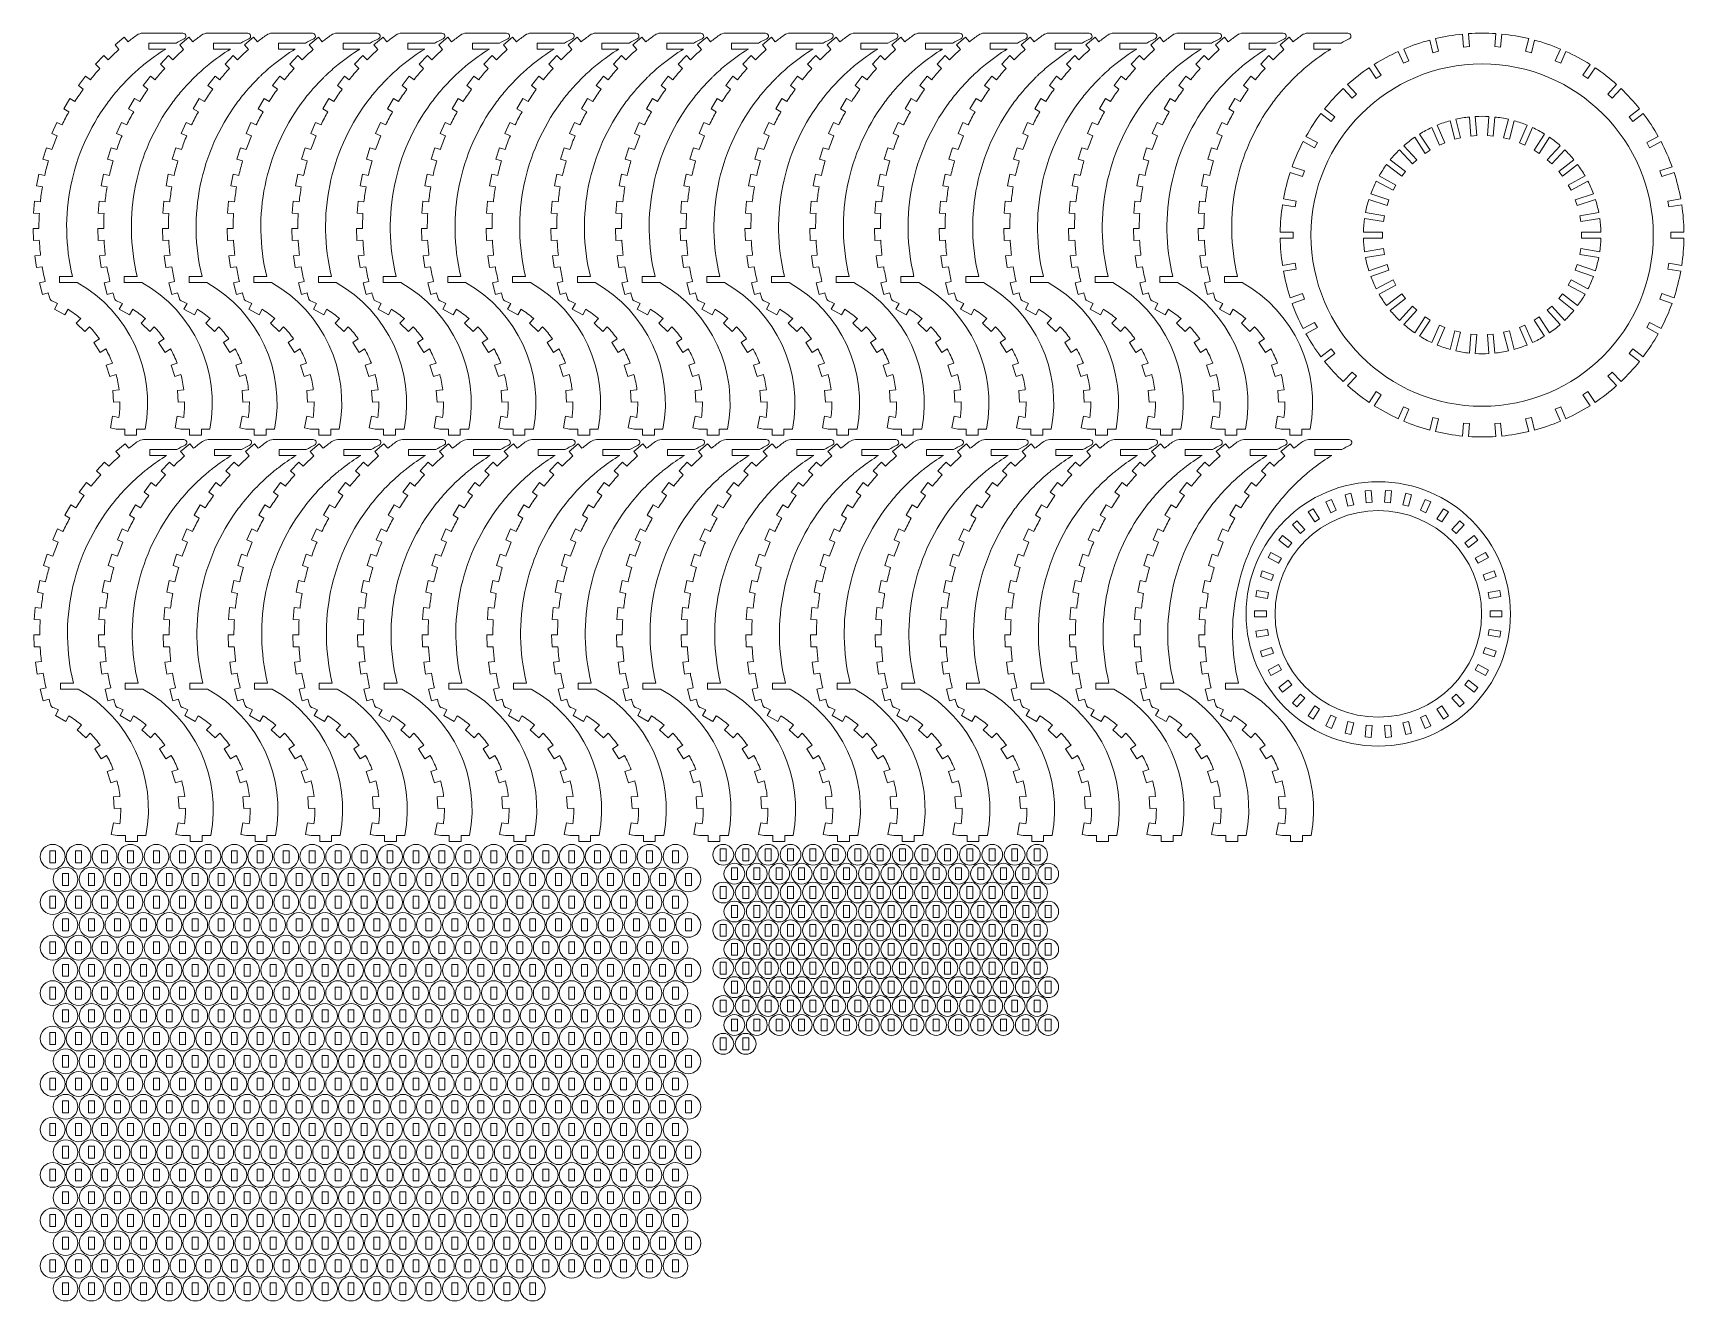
# Model space of a CAD drawing. Header units: millimetres. Extents: x -417 to 417, y -320 to 320.
import ezdxf

# ---------------------------------------------------------------- set-up
doc = ezdxf.new("R2010")
doc.units = ezdxf.units.MM
doc.header["$MEASUREMENT"] = 0
doc.layers.add('Camada 1', color=7, linetype='Continuous')

msp = doc.modelspace()

# ---------------------------------------------------------------- linework, layer by layer
at = {"layer": 'Camada 1', "lineweight": 20}
for points, knots in [([(-394.6832, 194.2348), (-368.5473, 179.4922), (-354.7455, 149.7058), (-360.395, 120.2348), (-360.395, 120.2348), (-360.395, 120.2348), (-364.6944, 120.2348), (-364.6944, 120.2348), (-364.6944, 120.2348), (-364.6944, 120.2348), (-364.6944, 117.2348), (-364.6944, 117.2348), (-364.6944, 117.2348), (-364.6944, 117.2348), (-370.6944, 117.2348), (-370.6944, 117.2348), (-370.6944, 117.2348), (-370.6944, 117.2348), (-370.6944, 120.2348), (-370.6944, 120.2348), (-370.6944, 120.2348), (-370.6944, 120.2348), (-374.9938, 120.2348), (-374.9938, 120.2348), (-374.9938, 120.2348), (-374.9938, 120.2348), (-377.9427, 120.7863), (-377.9427, 120.7863), (-377.9427, 120.7863), (-377.9427, 120.7863), (-376.8397, 126.684), (-376.8397, 126.684), (-376.8397, 126.684), (-376.8397, 126.684), (-373.6253, 126.0832), (-373.6253, 126.0832), (-373.6253, 126.0832), (-373.2782, 128.7149), (-373.1191, 131.3679), (-373.1493, 134.0222), (-373.1493, 134.0222), (-373.1493, 134.0222), (-376.4125, 133.8095), (-376.4125, 133.8095), (-376.4125, 133.8095), (-376.4125, 133.8095), (-376.8028, 139.7968), (-376.8028, 139.7968), (-376.8028, 139.7968), (-376.8028, 139.7968), (-373.5396, 140.0095), (-373.5396, 140.0095), (-373.5396, 140.0095), (-373.8542, 142.6453), (-374.3564, 145.2554), (-375.0423, 147.8198), (-375.0423, 147.8198), (-375.0423, 147.8198), (-378.1514, 146.8065), (-378.1514, 146.8065), (-378.1514, 146.8065), (-378.1514, 146.8065), (-380.0107, 152.5111), (-380.0107, 152.5111), (-380.0107, 152.5111), (-380.0107, 152.5111), (-376.9015, 153.5245), (-376.9015, 153.5245), (-376.9015, 153.5245), (-377.8584, 156.0005), (-378.9907, 158.4052), (-380.2895, 160.7203), (-380.2895, 160.7203), (-380.2895, 160.7203), (-383.0514, 158.9693), (-383.0514, 158.9693), (-383.0514, 158.9693), (-383.0514, 158.9693), (-386.264, 164.0368), (-386.264, 164.0368), (-386.264, 164.0368), (-386.264, 164.0368), (-383.5022, 165.7877), (-383.5022, 165.7877), (-383.5022, 165.7877), (-385.0419, 167.9501), (-386.7338, 170), (-388.565, 171.9218), (-388.565, 171.9218), (-388.565, 171.9218), (-390.8079, 169.5421), (-390.8079, 169.5421), (-390.8079, 169.5421), (-390.8079, 169.5421), (-395.1742, 173.6573), (-395.1742, 173.6573), (-395.1742, 173.6573), (-395.1742, 173.6573), (-392.9313, 176.0371), (-392.9313, 176.0371), (-392.9313, 176.0371), (-394.9581, 177.7514), (-397.1045, 179.319), (-399.3542, 180.7281), (-399.3542, 180.7281), (-399.3542, 180.7281), (-400.9387, 177.8675), (-400.9387, 177.8675), (-400.9387, 177.8675), (-400.9387, 177.8675), (-406.1873, 180.7747), (-406.1873, 180.7747), (-406.1873, 180.7747), (-406.1873, 180.7747), (-404.6028, 183.6353), (-404.6028, 183.6353), (-404.6028, 183.6353), (-405.5808, 184.1103), (-406.5726, 184.5567), (-407.5767, 184.9738), (-407.5767, 184.9738), (-407.9849, 185.1433), (-408.2975, 185.4843), (-408.4311, 185.9056), (-408.4311, 185.9056), (-408.7621, 186.9496), (-409.0789, 187.9981), (-409.3812, 189.0508), (-409.3812, 189.0508), (-409.3812, 189.0508), (-412.2845, 188.2949), (-412.2845, 188.2949), (-412.2845, 188.2949), (-412.2845, 188.2949), (-413.7961, 194.1014), (-413.7961, 194.1014), (-413.7961, 194.1014), (-413.7961, 194.1014), (-410.8929, 194.8572), (-410.8929, 194.8572), (-410.8929, 194.8572), (-411.4623, 197.2926), (-411.9554, 199.7452), (-412.3716, 202.2114), (-412.3716, 202.2114), (-412.3716, 202.2114), (-415.3413, 201.7864), (-415.3413, 201.7864), (-415.3413, 201.7864), (-415.3413, 201.7864), (-416.1914, 207.7258), (-416.1914, 207.7258), (-416.1914, 207.7258), (-416.1914, 207.7258), (-413.2216, 208.1509), (-413.2216, 208.1509), (-413.2216, 208.1509), (-413.514, 210.6348), (-413.7286, 213.1273), (-413.8652, 215.6246), (-413.8652, 215.6246), (-413.8652, 215.6246), (-416.8639, 215.5357), (-416.8639, 215.5357), (-416.8639, 215.5357), (-416.8639, 215.5357), (-417.0416, 221.5331), (-417.0416, 221.5331), (-417.0416, 221.5331), (-417.0416, 221.5331), (-414.043, 221.622), (-414.043, 221.622), (-414.043, 221.622), (-414.0545, 224.123), (-413.9879, 226.6238), (-413.8432, 229.1207), (-413.8432, 229.1207), (-413.8432, 229.1207), (-416.8329, 229.3691), (-416.8329, 229.3691), (-416.8329, 229.3691), (-416.8329, 229.3691), (-416.3361, 235.3485), (-416.3361, 235.3485), (-416.3361, 235.3485), (-416.3361, 235.3485), (-413.3464, 235.1001), (-413.3464, 235.1001), (-413.3464, 235.1001), (-413.0771, 237.5866), (-412.7301, 240.0641), (-412.3059, 242.5289), (-412.3059, 242.5289), (-412.3059, 242.5289), (-415.2488, 243.1114), (-415.2488, 243.1114), (-415.2488, 243.1114), (-415.2488, 243.1114), (-414.0837, 248.9972), (-414.0837, 248.9972), (-414.0837, 248.9972), (-414.0837, 248.9972), (-411.1408, 248.4147), (-411.1408, 248.4147), (-411.1408, 248.4147), (-410.594, 250.8553), (-409.971, 253.2781), (-409.2727, 255.6797), (-409.2727, 255.6797), (-409.2727, 255.6797), (-412.1316, 256.589), (-412.1316, 256.589), (-412.1316, 256.589), (-412.1316, 256.589), (-410.313, 262.3068), (-410.313, 262.3068), (-410.313, 262.3068), (-410.313, 262.3068), (-407.4541, 261.3975), (-407.4541, 261.3975), (-407.4541, 261.3975), (-406.6366, 263.7612), (-405.7455, 266.0988), (-404.782, 268.4068), (-404.782, 268.4068), (-404.782, 268.4068), (-407.5207, 269.6314), (-407.5207, 269.6314), (-407.5207, 269.6314), (-407.5207, 269.6314), (-405.0715, 275.1087), (-405.0715, 275.1087), (-405.0715, 275.1087), (-405.0715, 275.1087), (-402.3328, 273.8842), (-402.3328, 273.8842), (-402.3328, 273.8842), (-401.2551, 276.1411), (-400.1072, 278.3639), (-398.8906, 280.5491), (-398.8906, 280.5491), (-398.8906, 280.5491), (-401.4744, 282.0735), (-401.4744, 282.0735), (-401.4744, 282.0735), (-401.4744, 282.0735), (-398.4257, 287.2412), (-398.4257, 287.2412), (-398.4257, 287.2412), (-398.4257, 287.2412), (-395.8418, 285.7168), (-395.8418, 285.7168), (-395.8418, 285.7168), (-394.5175, 287.8385), (-393.1272, 289.9183), (-391.673, 291.9531), (-391.673, 291.9531), (-391.673, 291.9531), (-394.0693, 293.7579), (-394.0693, 293.7579), (-394.0693, 293.7579), (-394.0693, 293.7579), (-390.4596, 298.5506), (-390.4596, 298.5506), (-390.4596, 298.5506), (-390.4596, 298.5506), (-388.0632, 296.7458), (-388.0632, 296.7458), (-388.0632, 296.7458), (-386.5091, 298.7053), (-384.894, 300.6158), (-383.2205, 302.4744), (-383.2205, 302.4744), (-383.2205, 302.4744), (-385.399, 304.537), (-385.399, 304.537), (-385.399, 304.537), (-385.399, 304.537), (-381.2739, 308.894), (-381.2739, 308.894), (-381.2739, 308.894), (-381.2739, 308.894), (-379.0954, 306.8315), (-379.0954, 306.8315), (-379.0954, 306.8315), (-377.331, 308.6041), (-375.5116, 310.3212), (-373.64, 311.9802), (-373.64, 311.9802), (-373.64, 311.9802), (-375.5731, 314.2743), (-375.5731, 314.2743), (-375.5731, 314.2743), (-375.5731, 314.2743), (-370.9849, 318.1406), (-370.9849, 318.1406), (-370.9849, 318.1406), (-370.9849, 318.1406), (-369.0517, 315.8464), (-369.0517, 315.8464), (-369.0517, 315.8464), (-367.5781, 317.0265), (-366.0769, 318.1716), (-364.5492, 319.2808), (-364.5492, 319.2808), (-363.6952, 319.9009), (-362.6669, 320.2348), (-361.6115, 320.2348), (-361.6115, 320.2348), (-361.6115, 320.2348), (-341.2982, 320.2348), (-341.2982, 320.2348), (-341.2982, 320.2348), (-340.6001, 320.2348), (-339.9943, 319.7533), (-339.8368, 319.0732), (-339.8368, 319.0732), (-339.6794, 318.3931), (-340.0118, 317.6943), (-340.6388, 317.3875), (-340.6388, 317.3875), (-342.0422, 316.7007), (-343.4302, 315.983), (-344.8018, 315.2348), (-344.8018, 315.2348), (-344.8018, 315.2348), (-358.4997, 315.2348), (-358.4997, 315.2348), (-358.4997, 315.2348), (-358.4997, 315.2348), (-358.4997, 312.2348), (-358.4997, 312.2348), (-358.4997, 312.2348), (-358.4997, 312.2348), (-349.952, 312.2348), (-349.952, 312.2348), (-349.952, 312.2348), (-353.7913, 309.8515), (-357.4782, 307.2248), (-360.9832, 304.3727), (-360.9832, 304.3727), (-363.1907, 302.5764), (-365.3258, 300.691), (-367.3812, 298.7224), (-367.3812, 298.7224), (-367.7433, 298.3757), (-368.103, 298.0261), (-368.4601, 297.6743), (-368.4601, 297.6743), (-369.7743, 296.3792), (-371.0545, 295.0499), (-372.2989, 293.688), (-372.2989, 293.688), (-372.7374, 293.2082), (-373.1714, 292.7243), (-373.6009, 292.2365), (-373.6009, 292.2365), (-373.9623, 291.8261), (-374.3205, 291.4127), (-374.6755, 290.9968), (-374.6755, 290.9968), (-376.4178, 288.955), (-378.0821, 286.8471), (-379.6641, 284.6787), (-379.6641, 284.6787), (-397.6489, 260.0276), (-404.5584, 228.1742), (-397.0678, 197.2348), (-397.0678, 197.2348), (-397.0678, 197.2348), (-403.6365, 197.2348), (-403.6365, 197.2348), (-403.6365, 197.2348), (-403.6365, 197.2348), (-403.6365, 194.2348), (-403.6365, 194.2348), (-403.6365, 194.2348), (-403.6365, 194.2348), (-394.6832, 194.2348), (-394.6832, 194.2348)], [0, 0, 0, 0, 0.01041667, 0.01041667, 0.01041667, 0.01041667, 0.02083333, 0.02083333, 0.02083333, 0.02083333, 0.03125, 0.03125, 0.03125, 0.03125, 0.04166667, 0.04166667, 0.04166667, 0.04166667, 0.05208333, 0.05208333, 0.05208333, 0.05208333, 0.0625, 0.0625, 0.0625, 0.0625, 0.07291667, 0.07291667, 0.07291667, 0.07291667, 0.08333333, 0.08333333, 0.08333333, 0.08333333, 0.09375, 0.09375, 0.09375, 0.09375, 0.10416667, 0.10416667, 0.10416667, 0.10416667, 0.11458333, 0.11458333, 0.11458333, 0.11458333, 0.125, 0.125, 0.125, 0.125, 0.13541667, 0.13541667, 0.13541667, 0.13541667, 0.14583333, 0.14583333, 0.14583333, 0.14583333, 0.15625, 0.15625, 0.15625, 0.15625, 0.16666667, 0.16666667, 0.16666667, 0.16666667, 0.17708333, 0.17708333, 0.17708333, 0.17708333, 0.1875, 0.1875, 0.1875, 0.1875, 0.19791667, 0.19791667, 0.19791667, 0.19791667, 0.20833333, 0.20833333, 0.20833333, 0.20833333, 0.21875, 0.21875, 0.21875, 0.21875, 0.22916667, 0.22916667, 0.22916667, 0.22916667, 0.23958333, 0.23958333, 0.23958333, 0.23958333, 0.25, 0.25, 0.25, 0.25, 0.26041667, 0.26041667, 0.26041667, 0.26041667, 0.27083333, 0.27083333, 0.27083333, 0.27083333, 0.28125, 0.28125, 0.28125, 0.28125, 0.29166667, 0.29166667, 0.29166667, 0.29166667, 0.30208333, 0.30208333, 0.30208333, 0.30208333, 0.3125, 0.3125, 0.3125, 0.3125, 0.32291667, 0.32291667, 0.32291667, 0.32291667, 0.33333333, 0.33333333, 0.33333333, 0.33333333, 0.34375, 0.34375, 0.34375, 0.34375, 0.35416667, 0.35416667, 0.35416667, 0.35416667, 0.36458333, 0.36458333, 0.36458333, 0.36458333, 0.375, 0.375, 0.375, 0.375, 0.38541667, 0.38541667, 0.38541667, 0.38541667, 0.39583333, 0.39583333, 0.39583333, 0.39583333, 0.40625, 0.40625, 0.40625, 0.40625, 0.41666667, 0.41666667, 0.41666667, 0.41666667, 0.42708333, 0.42708333, 0.42708333, 0.42708333, 0.4375, 0.4375, 0.4375, 0.4375, 0.44791667, 0.44791667, 0.44791667, 0.44791667, 0.45833333, 0.45833333, 0.45833333, 0.45833333, 0.46875, 0.46875, 0.46875, 0.46875, 0.47916667, 0.47916667, 0.47916667, 0.47916667, 0.48958333, 0.48958333, 0.48958333, 0.48958333, 0.5, 0.5, 0.5, 0.5, 0.51041667, 0.51041667, 0.51041667, 0.51041667, 0.52083333, 0.52083333, 0.52083333, 0.52083333, 0.53125, 0.53125, 0.53125, 0.53125, 0.54166667, 0.54166667, 0.54166667, 0.54166667, 0.55208333, 0.55208333, 0.55208333, 0.55208333, 0.5625, 0.5625, 0.5625, 0.5625, 0.57291667, 0.57291667, 0.57291667, 0.57291667, 0.58333333, 0.58333333, 0.58333333, 0.58333333, 0.59375, 0.59375, 0.59375, 0.59375, 0.60416667, 0.60416667, 0.60416667, 0.60416667, 0.61458333, 0.61458333, 0.61458333, 0.61458333, 0.625, 0.625, 0.625, 0.625, 0.63541667, 0.63541667, 0.63541667, 0.63541667, 0.64583333, 0.64583333, 0.64583333, 0.64583333, 0.65625, 0.65625, 0.65625, 0.65625, 0.66666667, 0.66666667, 0.66666667, 0.66666667, 0.67708333, 0.67708333, 0.67708333, 0.67708333, 0.6875, 0.6875, 0.6875, 0.6875, 0.69791667, 0.69791667, 0.69791667, 0.69791667, 0.70833333, 0.70833333, 0.70833333, 0.70833333, 0.71875, 0.71875, 0.71875, 0.71875, 0.72916667, 0.72916667, 0.72916667, 0.72916667, 0.73958333, 0.73958333, 0.73958333, 0.73958333, 0.75, 0.75, 0.75, 0.75, 0.76041667, 0.76041667, 0.76041667, 0.76041667, 0.77083333, 0.77083333, 0.77083333, 0.77083333, 0.78125, 0.78125, 0.78125, 0.78125, 0.79166667, 0.79166667, 0.79166667, 0.79166667, 0.80208333, 0.80208333, 0.80208333, 0.80208333, 0.8125, 0.8125, 0.8125, 0.8125, 0.82291667, 0.82291667, 0.82291667, 0.82291667, 0.83333333, 0.83333333, 0.83333333, 0.83333333, 0.84375, 0.84375, 0.84375, 0.84375, 0.85416667, 0.85416667, 0.85416667, 0.85416667, 0.86458333, 0.86458333, 0.86458333, 0.86458333, 0.875, 0.875, 0.875, 0.875, 0.88541667, 0.88541667, 0.88541667, 0.88541667, 0.89583333, 0.89583333, 0.89583333, 0.89583333, 0.90625, 0.90625, 0.90625, 0.90625, 0.91666667, 0.91666667, 0.91666667, 0.91666667, 0.92708333, 0.92708333, 0.92708333, 0.92708333, 0.9375, 0.9375, 0.9375, 0.9375, 0.94791667, 0.94791667, 0.94791667, 0.94791667, 0.95833333, 0.95833333, 0.95833333, 0.95833333, 0.96875, 0.96875, 0.96875, 0.96875, 0.97916667, 0.97916667, 0.97916667, 0.97916667, 1, 1, 1, 1]), ([(-361.9839, 194.2348), (-335.848, 179.4922), (-322.0462, 149.7058), (-327.6957, 120.2348), (-327.6957, 120.2348), (-327.6957, 120.2348), (-331.9951, 120.2348), (-331.9951, 120.2348), (-331.9951, 120.2348), (-331.9951, 120.2348), (-331.9951, 117.2348), (-331.9951, 117.2348), (-331.9951, 117.2348), (-331.9951, 117.2348), (-337.9951, 117.2348), (-337.9951, 117.2348), (-337.9951, 117.2348), (-337.9951, 117.2348), (-337.9951, 120.2348), (-337.9951, 120.2348), (-337.9951, 120.2348), (-337.9951, 120.2348), (-342.2945, 120.2348), (-342.2945, 120.2348), (-342.2945, 120.2348), (-342.2945, 120.2348), (-345.2434, 120.7863), (-345.2434, 120.7863), (-345.2434, 120.7863), (-345.2434, 120.7863), (-344.1404, 126.684), (-344.1404, 126.684), (-344.1404, 126.684), (-344.1404, 126.684), (-340.926, 126.0832), (-340.926, 126.0832), (-340.926, 126.0832), (-340.5789, 128.7149), (-340.4198, 131.3679), (-340.45, 134.0222), (-340.45, 134.0222), (-340.45, 134.0222), (-343.7132, 133.8095), (-343.7132, 133.8095), (-343.7132, 133.8095), (-343.7132, 133.8095), (-344.1035, 139.7968), (-344.1035, 139.7968), (-344.1035, 139.7968), (-344.1035, 139.7968), (-340.8403, 140.0095), (-340.8403, 140.0095), (-340.8403, 140.0095), (-341.1549, 142.6453), (-341.6571, 145.2554), (-342.343, 147.8198), (-342.343, 147.8198), (-342.343, 147.8198), (-345.4521, 146.8065), (-345.4521, 146.8065), (-345.4521, 146.8065), (-345.4521, 146.8065), (-347.3114, 152.5111), (-347.3114, 152.5111), (-347.3114, 152.5111), (-347.3114, 152.5111), (-344.2022, 153.5245), (-344.2022, 153.5245), (-344.2022, 153.5245), (-345.1591, 156.0005), (-346.2914, 158.4052), (-347.5902, 160.7203), (-347.5902, 160.7203), (-347.5902, 160.7203), (-350.3521, 158.9693), (-350.3521, 158.9693), (-350.3521, 158.9693), (-350.3521, 158.9693), (-353.5647, 164.0368), (-353.5647, 164.0368), (-353.5647, 164.0368), (-353.5647, 164.0368), (-350.8029, 165.7877), (-350.8029, 165.7877), (-350.8029, 165.7877), (-352.3426, 167.9501), (-354.0345, 170), (-355.8657, 171.9218), (-355.8657, 171.9218), (-355.8657, 171.9218), (-358.1086, 169.5421), (-358.1086, 169.5421), (-358.1086, 169.5421), (-358.1086, 169.5421), (-362.4749, 173.6573), (-362.4749, 173.6573), (-362.4749, 173.6573), (-362.4749, 173.6573), (-360.232, 176.0371), (-360.232, 176.0371), (-360.232, 176.0371), (-362.2588, 177.7514), (-364.4052, 179.319), (-366.6549, 180.7281), (-366.6549, 180.7281), (-366.6549, 180.7281), (-368.2394, 177.8675), (-368.2394, 177.8675), (-368.2394, 177.8675), (-368.2394, 177.8675), (-373.488, 180.7747), (-373.488, 180.7747), (-373.488, 180.7747), (-373.488, 180.7747), (-371.9035, 183.6353), (-371.9035, 183.6353), (-371.9035, 183.6353), (-372.8815, 184.1103), (-373.8733, 184.5567), (-374.8774, 184.9738), (-374.8774, 184.9738), (-375.2856, 185.1433), (-375.5982, 185.4843), (-375.7318, 185.9056), (-375.7318, 185.9056), (-376.0628, 186.9496), (-376.3796, 187.9981), (-376.6819, 189.0508), (-376.6819, 189.0508), (-376.6819, 189.0508), (-379.5852, 188.2949), (-379.5852, 188.2949), (-379.5852, 188.2949), (-379.5852, 188.2949), (-381.0968, 194.1014), (-381.0968, 194.1014), (-381.0968, 194.1014), (-381.0968, 194.1014), (-378.1936, 194.8572), (-378.1936, 194.8572), (-378.1936, 194.8572), (-378.763, 197.2926), (-379.2561, 199.7452), (-379.6723, 202.2114), (-379.6723, 202.2114), (-379.6723, 202.2114), (-382.642, 201.7864), (-382.642, 201.7864), (-382.642, 201.7864), (-382.642, 201.7864), (-383.4921, 207.7258), (-383.4921, 207.7258), (-383.4921, 207.7258), (-383.4921, 207.7258), (-380.5223, 208.1509), (-380.5223, 208.1509), (-380.5223, 208.1509), (-380.8147, 210.6348), (-381.0293, 213.1273), (-381.1659, 215.6246), (-381.1659, 215.6246), (-381.1659, 215.6246), (-384.1646, 215.5357), (-384.1646, 215.5357), (-384.1646, 215.5357), (-384.1646, 215.5357), (-384.3423, 221.5331), (-384.3423, 221.5331), (-384.3423, 221.5331), (-384.3423, 221.5331), (-381.3437, 221.622), (-381.3437, 221.622), (-381.3437, 221.622), (-381.3552, 224.123), (-381.2886, 226.6238), (-381.1439, 229.1207), (-381.1439, 229.1207), (-381.1439, 229.1207), (-384.1336, 229.3691), (-384.1336, 229.3691), (-384.1336, 229.3691), (-384.1336, 229.3691), (-383.6368, 235.3485), (-383.6368, 235.3485), (-383.6368, 235.3485), (-383.6368, 235.3485), (-380.6471, 235.1001), (-380.6471, 235.1001), (-380.6471, 235.1001), (-380.3778, 237.5866), (-380.0308, 240.0641), (-379.6066, 242.5289), (-379.6066, 242.5289), (-379.6066, 242.5289), (-382.5495, 243.1114), (-382.5495, 243.1114), (-382.5495, 243.1114), (-382.5495, 243.1114), (-381.3844, 248.9972), (-381.3844, 248.9972), (-381.3844, 248.9972), (-381.3844, 248.9972), (-378.4415, 248.4147), (-378.4415, 248.4147), (-378.4415, 248.4147), (-377.8947, 250.8553), (-377.2717, 253.2781), (-376.5734, 255.6797), (-376.5734, 255.6797), (-376.5734, 255.6797), (-379.4323, 256.589), (-379.4323, 256.589), (-379.4323, 256.589), (-379.4323, 256.589), (-377.6137, 262.3068), (-377.6137, 262.3068), (-377.6137, 262.3068), (-377.6137, 262.3068), (-374.7548, 261.3975), (-374.7548, 261.3975), (-374.7548, 261.3975), (-373.9373, 263.7612), (-373.0462, 266.0988), (-372.0827, 268.4068), (-372.0827, 268.4068), (-372.0827, 268.4068), (-374.8214, 269.6314), (-374.8214, 269.6314), (-374.8214, 269.6314), (-374.8214, 269.6314), (-372.3722, 275.1087), (-372.3722, 275.1087), (-372.3722, 275.1087), (-372.3722, 275.1087), (-369.6335, 273.8842), (-369.6335, 273.8842), (-369.6335, 273.8842), (-368.5558, 276.1411), (-367.4079, 278.3639), (-366.1913, 280.5491), (-366.1913, 280.5491), (-366.1913, 280.5491), (-368.7751, 282.0735), (-368.7751, 282.0735), (-368.7751, 282.0735), (-368.7751, 282.0735), (-365.7264, 287.2412), (-365.7264, 287.2412), (-365.7264, 287.2412), (-365.7264, 287.2412), (-363.1425, 285.7168), (-363.1425, 285.7168), (-363.1425, 285.7168), (-361.8182, 287.8385), (-360.4279, 289.9183), (-358.9737, 291.9531), (-358.9737, 291.9531), (-358.9737, 291.9531), (-361.37, 293.7579), (-361.37, 293.7579), (-361.37, 293.7579), (-361.37, 293.7579), (-357.7603, 298.5506), (-357.7603, 298.5506), (-357.7603, 298.5506), (-357.7603, 298.5506), (-355.3639, 296.7458), (-355.3639, 296.7458), (-355.3639, 296.7458), (-353.8098, 298.7053), (-352.1947, 300.6158), (-350.5212, 302.4744), (-350.5212, 302.4744), (-350.5212, 302.4744), (-352.6997, 304.537), (-352.6997, 304.537), (-352.6997, 304.537), (-352.6997, 304.537), (-348.5746, 308.894), (-348.5746, 308.894), (-348.5746, 308.894), (-348.5746, 308.894), (-346.3961, 306.8315), (-346.3961, 306.8315), (-346.3961, 306.8315), (-344.6317, 308.6041), (-342.8123, 310.3212), (-340.9407, 311.9802), (-340.9407, 311.9802), (-340.9407, 311.9802), (-342.8738, 314.2743), (-342.8738, 314.2743), (-342.8738, 314.2743), (-342.8738, 314.2743), (-338.2856, 318.1406), (-338.2856, 318.1406), (-338.2856, 318.1406), (-338.2856, 318.1406), (-336.3524, 315.8464), (-336.3524, 315.8464), (-336.3524, 315.8464), (-334.8788, 317.0265), (-333.3776, 318.1716), (-331.8499, 319.2808), (-331.8499, 319.2808), (-330.9959, 319.9009), (-329.9676, 320.2348), (-328.9122, 320.2348), (-328.9122, 320.2348), (-328.9122, 320.2348), (-308.5989, 320.2348), (-308.5989, 320.2348), (-308.5989, 320.2348), (-307.9008, 320.2348), (-307.295, 319.7533), (-307.1375, 319.0732), (-307.1375, 319.0732), (-306.9801, 318.3931), (-307.3125, 317.6943), (-307.9395, 317.3875), (-307.9395, 317.3875), (-309.3429, 316.7007), (-310.7309, 315.983), (-312.1025, 315.2348), (-312.1025, 315.2348), (-312.1025, 315.2348), (-325.8004, 315.2348), (-325.8004, 315.2348), (-325.8004, 315.2348), (-325.8004, 315.2348), (-325.8004, 312.2348), (-325.8004, 312.2348), (-325.8004, 312.2348), (-325.8004, 312.2348), (-317.2527, 312.2348), (-317.2527, 312.2348), (-317.2527, 312.2348), (-321.092, 309.8515), (-324.7789, 307.2248), (-328.2839, 304.3727), (-328.2839, 304.3727), (-330.4914, 302.5764), (-332.6265, 300.691), (-334.6819, 298.7224), (-334.6819, 298.7224), (-335.044, 298.3757), (-335.4037, 298.0261), (-335.7608, 297.6743), (-335.7608, 297.6743), (-337.075, 296.3792), (-338.3552, 295.0499), (-339.5996, 293.688), (-339.5996, 293.688), (-340.0381, 293.2082), (-340.4721, 292.7243), (-340.9016, 292.2365), (-340.9016, 292.2365), (-341.263, 291.8261), (-341.6212, 291.4127), (-341.9762, 290.9968), (-341.9762, 290.9968), (-343.7185, 288.955), (-345.3828, 286.8471), (-346.9648, 284.6787), (-346.9648, 284.6787), (-364.9496, 260.0276), (-371.8591, 228.1742), (-364.3685, 197.2348), (-364.3685, 197.2348), (-364.3685, 197.2348), (-370.9372, 197.2348), (-370.9372, 197.2348), (-370.9372, 197.2348), (-370.9372, 197.2348), (-370.9372, 194.2348), (-370.9372, 194.2348), (-370.9372, 194.2348), (-370.9372, 194.2348), (-361.9839, 194.2348), (-361.9839, 194.2348)], [0, 0, 0, 0, 0.01041667, 0.01041667, 0.01041667, 0.01041667, 0.02083333, 0.02083333, 0.02083333, 0.02083333, 0.03125, 0.03125, 0.03125, 0.03125, 0.04166667, 0.04166667, 0.04166667, 0.04166667, 0.05208333, 0.05208333, 0.05208333, 0.05208333, 0.0625, 0.0625, 0.0625, 0.0625, 0.07291667, 0.07291667, 0.07291667, 0.07291667, 0.08333333, 0.08333333, 0.08333333, 0.08333333, 0.09375, 0.09375, 0.09375, 0.09375, 0.10416667, 0.10416667, 0.10416667, 0.10416667, 0.11458333, 0.11458333, 0.11458333, 0.11458333, 0.125, 0.125, 0.125, 0.125, 0.13541667, 0.13541667, 0.13541667, 0.13541667, 0.14583333, 0.14583333, 0.14583333, 0.14583333, 0.15625, 0.15625, 0.15625, 0.15625, 0.16666667, 0.16666667, 0.16666667, 0.16666667, 0.17708333, 0.17708333, 0.17708333, 0.17708333, 0.1875, 0.1875, 0.1875, 0.1875, 0.19791667, 0.19791667, 0.19791667, 0.19791667, 0.20833333, 0.20833333, 0.20833333, 0.20833333, 0.21875, 0.21875, 0.21875, 0.21875, 0.22916667, 0.22916667, 0.22916667, 0.22916667, 0.23958333, 0.23958333, 0.23958333, 0.23958333, 0.25, 0.25, 0.25, 0.25, 0.26041667, 0.26041667, 0.26041667, 0.26041667, 0.27083333, 0.27083333, 0.27083333, 0.27083333, 0.28125, 0.28125, 0.28125, 0.28125, 0.29166667, 0.29166667, 0.29166667, 0.29166667, 0.30208333, 0.30208333, 0.30208333, 0.30208333, 0.3125, 0.3125, 0.3125, 0.3125, 0.32291667, 0.32291667, 0.32291667, 0.32291667, 0.33333333, 0.33333333, 0.33333333, 0.33333333, 0.34375, 0.34375, 0.34375, 0.34375, 0.35416667, 0.35416667, 0.35416667, 0.35416667, 0.36458333, 0.36458333, 0.36458333, 0.36458333, 0.375, 0.375, 0.375, 0.375, 0.38541667, 0.38541667, 0.38541667, 0.38541667, 0.39583333, 0.39583333, 0.39583333, 0.39583333, 0.40625, 0.40625, 0.40625, 0.40625, 0.41666667, 0.41666667, 0.41666667, 0.41666667, 0.42708333, 0.42708333, 0.42708333, 0.42708333, 0.4375, 0.4375, 0.4375, 0.4375, 0.44791667, 0.44791667, 0.44791667, 0.44791667, 0.45833333, 0.45833333, 0.45833333, 0.45833333, 0.46875, 0.46875, 0.46875, 0.46875, 0.47916667, 0.47916667, 0.47916667, 0.47916667, 0.48958333, 0.48958333, 0.48958333, 0.48958333, 0.5, 0.5, 0.5, 0.5, 0.51041667, 0.51041667, 0.51041667, 0.51041667, 0.52083333, 0.52083333, 0.52083333, 0.52083333, 0.53125, 0.53125, 0.53125, 0.53125, 0.54166667, 0.54166667, 0.54166667, 0.54166667, 0.55208333, 0.55208333, 0.55208333, 0.55208333, 0.5625, 0.5625, 0.5625, 0.5625, 0.57291667, 0.57291667, 0.57291667, 0.57291667, 0.58333333, 0.58333333, 0.58333333, 0.58333333, 0.59375, 0.59375, 0.59375, 0.59375, 0.60416667, 0.60416667, 0.60416667, 0.60416667, 0.61458333, 0.61458333, 0.61458333, 0.61458333, 0.625, 0.625, 0.625, 0.625, 0.63541667, 0.63541667, 0.63541667, 0.63541667, 0.64583333, 0.64583333, 0.64583333, 0.64583333, 0.65625, 0.65625, 0.65625, 0.65625, 0.66666667, 0.66666667, 0.66666667, 0.66666667, 0.67708333, 0.67708333, 0.67708333, 0.67708333, 0.6875, 0.6875, 0.6875, 0.6875, 0.69791667, 0.69791667, 0.69791667, 0.69791667, 0.70833333, 0.70833333, 0.70833333, 0.70833333, 0.71875, 0.71875, 0.71875, 0.71875, 0.72916667, 0.72916667, 0.72916667, 0.72916667, 0.73958333, 0.73958333, 0.73958333, 0.73958333, 0.75, 0.75, 0.75, 0.75, 0.76041667, 0.76041667, 0.76041667, 0.76041667, 0.77083333, 0.77083333, 0.77083333, 0.77083333, 0.78125, 0.78125, 0.78125, 0.78125, 0.79166667, 0.79166667, 0.79166667, 0.79166667, 0.80208333, 0.80208333, 0.80208333, 0.80208333, 0.8125, 0.8125, 0.8125, 0.8125, 0.82291667, 0.82291667, 0.82291667, 0.82291667, 0.83333333, 0.83333333, 0.83333333, 0.83333333, 0.84375, 0.84375, 0.84375, 0.84375, 0.85416667, 0.85416667, 0.85416667, 0.85416667, 0.86458333, 0.86458333, 0.86458333, 0.86458333, 0.875, 0.875, 0.875, 0.875, 0.88541667, 0.88541667, 0.88541667, 0.88541667, 0.89583333, 0.89583333, 0.89583333, 0.89583333, 0.90625, 0.90625, 0.90625, 0.90625, 0.91666667, 0.91666667, 0.91666667, 0.91666667, 0.92708333, 0.92708333, 0.92708333, 0.92708333, 0.9375, 0.9375, 0.9375, 0.9375, 0.94791667, 0.94791667, 0.94791667, 0.94791667, 0.95833333, 0.95833333, 0.95833333, 0.95833333, 0.96875, 0.96875, 0.96875, 0.96875, 0.97916667, 0.97916667, 0.97916667, 0.97916667, 1, 1, 1, 1]), ([(-329.2846, 194.2348), (-303.1487, 179.4922), (-289.3469, 149.7058), (-294.9964, 120.2348), (-294.9964, 120.2348), (-294.9964, 120.2348), (-299.2958, 120.2348), (-299.2958, 120.2348), (-299.2958, 120.2348), (-299.2958, 120.2348), (-299.2958, 117.2348), (-299.2958, 117.2348), (-299.2958, 117.2348), (-299.2958, 117.2348), (-305.2958, 117.2348), (-305.2958, 117.2348), (-305.2958, 117.2348), (-305.2958, 117.2348), (-305.2958, 120.2348), (-305.2958, 120.2348), (-305.2958, 120.2348), (-305.2958, 120.2348), (-309.5952, 120.2348), (-309.5952, 120.2348), (-309.5952, 120.2348), (-309.5952, 120.2348), (-312.5441, 120.7863), (-312.5441, 120.7863), (-312.5441, 120.7863), (-312.5441, 120.7863), (-311.4411, 126.684), (-311.4411, 126.684), (-311.4411, 126.684), (-311.4411, 126.684), (-308.2267, 126.0832), (-308.2267, 126.0832), (-308.2267, 126.0832), (-307.8796, 128.7149), (-307.7205, 131.3679), (-307.7507, 134.0222), (-307.7507, 134.0222), (-307.7507, 134.0222), (-311.0139, 133.8095), (-311.0139, 133.8095), (-311.0139, 133.8095), (-311.0139, 133.8095), (-311.4042, 139.7968), (-311.4042, 139.7968), (-311.4042, 139.7968), (-311.4042, 139.7968), (-308.141, 140.0095), (-308.141, 140.0095), (-308.141, 140.0095), (-308.4556, 142.6453), (-308.9578, 145.2554), (-309.6437, 147.8198), (-309.6437, 147.8198), (-309.6437, 147.8198), (-312.7528, 146.8065), (-312.7528, 146.8065), (-312.7528, 146.8065), (-312.7528, 146.8065), (-314.6121, 152.5111), (-314.6121, 152.5111), (-314.6121, 152.5111), (-314.6121, 152.5111), (-311.5029, 153.5245), (-311.5029, 153.5245), (-311.5029, 153.5245), (-312.4598, 156.0005), (-313.5921, 158.4052), (-314.8909, 160.7203), (-314.8909, 160.7203), (-314.8909, 160.7203), (-317.6528, 158.9693), (-317.6528, 158.9693), (-317.6528, 158.9693), (-317.6528, 158.9693), (-320.8654, 164.0368), (-320.8654, 164.0368), (-320.8654, 164.0368), (-320.8654, 164.0368), (-318.1036, 165.7877), (-318.1036, 165.7877), (-318.1036, 165.7877), (-319.6433, 167.9501), (-321.3352, 170), (-323.1664, 171.9218), (-323.1664, 171.9218), (-323.1664, 171.9218), (-325.4093, 169.5421), (-325.4093, 169.5421), (-325.4093, 169.5421), (-325.4093, 169.5421), (-329.7756, 173.6573), (-329.7756, 173.6573), (-329.7756, 173.6573), (-329.7756, 173.6573), (-327.5327, 176.0371), (-327.5327, 176.0371), (-327.5327, 176.0371), (-329.5595, 177.7514), (-331.7059, 179.319), (-333.9556, 180.7281), (-333.9556, 180.7281), (-333.9556, 180.7281), (-335.5401, 177.8675), (-335.5401, 177.8675), (-335.5401, 177.8675), (-335.5401, 177.8675), (-340.7887, 180.7747), (-340.7887, 180.7747), (-340.7887, 180.7747), (-340.7887, 180.7747), (-339.2042, 183.6353), (-339.2042, 183.6353), (-339.2042, 183.6353), (-340.1822, 184.1103), (-341.174, 184.5567), (-342.1781, 184.9738), (-342.1781, 184.9738), (-342.5863, 185.1433), (-342.8989, 185.4843), (-343.0325, 185.9056), (-343.0325, 185.9056), (-343.3635, 186.9496), (-343.6803, 187.9981), (-343.9826, 189.0508), (-343.9826, 189.0508), (-343.9826, 189.0508), (-346.8859, 188.2949), (-346.8859, 188.2949), (-346.8859, 188.2949), (-346.8859, 188.2949), (-348.3975, 194.1014), (-348.3975, 194.1014), (-348.3975, 194.1014), (-348.3975, 194.1014), (-345.4943, 194.8572), (-345.4943, 194.8572), (-345.4943, 194.8572), (-346.0637, 197.2926), (-346.5568, 199.7452), (-346.973, 202.2114), (-346.973, 202.2114), (-346.973, 202.2114), (-349.9427, 201.7864), (-349.9427, 201.7864), (-349.9427, 201.7864), (-349.9427, 201.7864), (-350.7928, 207.7258), (-350.7928, 207.7258), (-350.7928, 207.7258), (-350.7928, 207.7258), (-347.823, 208.1509), (-347.823, 208.1509), (-347.823, 208.1509), (-348.1154, 210.6348), (-348.33, 213.1273), (-348.4666, 215.6246), (-348.4666, 215.6246), (-348.4666, 215.6246), (-351.4653, 215.5357), (-351.4653, 215.5357), (-351.4653, 215.5357), (-351.4653, 215.5357), (-351.643, 221.5331), (-351.643, 221.5331), (-351.643, 221.5331), (-351.643, 221.5331), (-348.6444, 221.622), (-348.6444, 221.622), (-348.6444, 221.622), (-348.6559, 224.123), (-348.5893, 226.6238), (-348.4446, 229.1207), (-348.4446, 229.1207), (-348.4446, 229.1207), (-351.4343, 229.3691), (-351.4343, 229.3691), (-351.4343, 229.3691), (-351.4343, 229.3691), (-350.9375, 235.3485), (-350.9375, 235.3485), (-350.9375, 235.3485), (-350.9375, 235.3485), (-347.9478, 235.1001), (-347.9478, 235.1001), (-347.9478, 235.1001), (-347.6785, 237.5866), (-347.3315, 240.0641), (-346.9073, 242.5289), (-346.9073, 242.5289), (-346.9073, 242.5289), (-349.8502, 243.1114), (-349.8502, 243.1114), (-349.8502, 243.1114), (-349.8502, 243.1114), (-348.6851, 248.9972), (-348.6851, 248.9972), (-348.6851, 248.9972), (-348.6851, 248.9972), (-345.7422, 248.4147), (-345.7422, 248.4147), (-345.7422, 248.4147), (-345.1954, 250.8553), (-344.5724, 253.2781), (-343.8741, 255.6797), (-343.8741, 255.6797), (-343.8741, 255.6797), (-346.733, 256.589), (-346.733, 256.589), (-346.733, 256.589), (-346.733, 256.589), (-344.9144, 262.3068), (-344.9144, 262.3068), (-344.9144, 262.3068), (-344.9144, 262.3068), (-342.0555, 261.3975), (-342.0555, 261.3975), (-342.0555, 261.3975), (-341.238, 263.7612), (-340.3469, 266.0988), (-339.3834, 268.4068), (-339.3834, 268.4068), (-339.3834, 268.4068), (-342.1221, 269.6314), (-342.1221, 269.6314), (-342.1221, 269.6314), (-342.1221, 269.6314), (-339.6729, 275.1087), (-339.6729, 275.1087), (-339.6729, 275.1087), (-339.6729, 275.1087), (-336.9342, 273.8842), (-336.9342, 273.8842), (-336.9342, 273.8842), (-335.8565, 276.1411), (-334.7086, 278.3639), (-333.492, 280.5491), (-333.492, 280.5491), (-333.492, 280.5491), (-336.0758, 282.0735), (-336.0758, 282.0735), (-336.0758, 282.0735), (-336.0758, 282.0735), (-333.0271, 287.2412), (-333.0271, 287.2412), (-333.0271, 287.2412), (-333.0271, 287.2412), (-330.4432, 285.7168), (-330.4432, 285.7168), (-330.4432, 285.7168), (-329.1189, 287.8385), (-327.7286, 289.9183), (-326.2744, 291.9531), (-326.2744, 291.9531), (-326.2744, 291.9531), (-328.6707, 293.7579), (-328.6707, 293.7579), (-328.6707, 293.7579), (-328.6707, 293.7579), (-325.061, 298.5506), (-325.061, 298.5506), (-325.061, 298.5506), (-325.061, 298.5506), (-322.6646, 296.7458), (-322.6646, 296.7458), (-322.6646, 296.7458), (-321.1105, 298.7053), (-319.4954, 300.6158), (-317.8219, 302.4744), (-317.8219, 302.4744), (-317.8219, 302.4744), (-320.0004, 304.537), (-320.0004, 304.537), (-320.0004, 304.537), (-320.0004, 304.537), (-315.8753, 308.894), (-315.8753, 308.894), (-315.8753, 308.894), (-315.8753, 308.894), (-313.6968, 306.8315), (-313.6968, 306.8315), (-313.6968, 306.8315), (-311.9324, 308.6041), (-310.113, 310.3212), (-308.2414, 311.9802), (-308.2414, 311.9802), (-308.2414, 311.9802), (-310.1745, 314.2743), (-310.1745, 314.2743), (-310.1745, 314.2743), (-310.1745, 314.2743), (-305.5863, 318.1406), (-305.5863, 318.1406), (-305.5863, 318.1406), (-305.5863, 318.1406), (-303.6531, 315.8464), (-303.6531, 315.8464), (-303.6531, 315.8464), (-302.1795, 317.0265), (-300.6783, 318.1716), (-299.1506, 319.2808), (-299.1506, 319.2808), (-298.2966, 319.9009), (-297.2683, 320.2348), (-296.2129, 320.2348), (-296.2129, 320.2348), (-296.2129, 320.2348), (-275.8996, 320.2348), (-275.8996, 320.2348), (-275.8996, 320.2348), (-275.2015, 320.2348), (-274.5957, 319.7533), (-274.4382, 319.0732), (-274.4382, 319.0732), (-274.2808, 318.3931), (-274.6132, 317.6943), (-275.2402, 317.3875), (-275.2402, 317.3875), (-276.6436, 316.7007), (-278.0316, 315.983), (-279.4032, 315.2348), (-279.4032, 315.2348), (-279.4032, 315.2348), (-293.1011, 315.2348), (-293.1011, 315.2348), (-293.1011, 315.2348), (-293.1011, 315.2348), (-293.1011, 312.2348), (-293.1011, 312.2348), (-293.1011, 312.2348), (-293.1011, 312.2348), (-284.5534, 312.2348), (-284.5534, 312.2348), (-284.5534, 312.2348), (-288.3927, 309.8515), (-292.0796, 307.2248), (-295.5846, 304.3727), (-295.5846, 304.3727), (-297.7921, 302.5764), (-299.9272, 300.691), (-301.9826, 298.7224), (-301.9826, 298.7224), (-302.3447, 298.3757), (-302.7044, 298.0261), (-303.0615, 297.6743), (-303.0615, 297.6743), (-304.3757, 296.3792), (-305.6559, 295.0499), (-306.9003, 293.688), (-306.9003, 293.688), (-307.3388, 293.2082), (-307.7728, 292.7243), (-308.2023, 292.2365), (-308.2023, 292.2365), (-308.5637, 291.8261), (-308.9219, 291.4127), (-309.2769, 290.9968), (-309.2769, 290.9968), (-311.0192, 288.955), (-312.6835, 286.8471), (-314.2655, 284.6787), (-314.2655, 284.6787), (-332.2503, 260.0276), (-339.1598, 228.1742), (-331.6692, 197.2348), (-331.6692, 197.2348), (-331.6692, 197.2348), (-338.2379, 197.2348), (-338.2379, 197.2348), (-338.2379, 197.2348), (-338.2379, 197.2348), (-338.2379, 194.2348), (-338.2379, 194.2348), (-338.2379, 194.2348), (-338.2379, 194.2348), (-329.2846, 194.2348), (-329.2846, 194.2348)], [0, 0, 0, 0, 0.01041667, 0.01041667, 0.01041667, 0.01041667, 0.02083333, 0.02083333, 0.02083333, 0.02083333, 0.03125, 0.03125, 0.03125, 0.03125, 0.04166667, 0.04166667, 0.04166667, 0.04166667, 0.05208333, 0.05208333, 0.05208333, 0.05208333, 0.0625, 0.0625, 0.0625, 0.0625, 0.07291667, 0.07291667, 0.07291667, 0.07291667, 0.08333333, 0.08333333, 0.08333333, 0.08333333, 0.09375, 0.09375, 0.09375, 0.09375, 0.10416667, 0.10416667, 0.10416667, 0.10416667, 0.11458333, 0.11458333, 0.11458333, 0.11458333, 0.125, 0.125, 0.125, 0.125, 0.13541667, 0.13541667, 0.13541667, 0.13541667, 0.14583333, 0.14583333, 0.14583333, 0.14583333, 0.15625, 0.15625, 0.15625, 0.15625, 0.16666667, 0.16666667, 0.16666667, 0.16666667, 0.17708333, 0.17708333, 0.17708333, 0.17708333, 0.1875, 0.1875, 0.1875, 0.1875, 0.19791667, 0.19791667, 0.19791667, 0.19791667, 0.20833333, 0.20833333, 0.20833333, 0.20833333, 0.21875, 0.21875, 0.21875, 0.21875, 0.22916667, 0.22916667, 0.22916667, 0.22916667, 0.23958333, 0.23958333, 0.23958333, 0.23958333, 0.25, 0.25, 0.25, 0.25, 0.26041667, 0.26041667, 0.26041667, 0.26041667, 0.27083333, 0.27083333, 0.27083333, 0.27083333, 0.28125, 0.28125, 0.28125, 0.28125, 0.29166667, 0.29166667, 0.29166667, 0.29166667, 0.30208333, 0.30208333, 0.30208333, 0.30208333, 0.3125, 0.3125, 0.3125, 0.3125, 0.32291667, 0.32291667, 0.32291667, 0.32291667, 0.33333333, 0.33333333, 0.33333333, 0.33333333, 0.34375, 0.34375, 0.34375, 0.34375, 0.35416667, 0.35416667, 0.35416667, 0.35416667, 0.36458333, 0.36458333, 0.36458333, 0.36458333, 0.375, 0.375, 0.375, 0.375, 0.38541667, 0.38541667, 0.38541667, 0.38541667, 0.39583333, 0.39583333, 0.39583333, 0.39583333, 0.40625, 0.40625, 0.40625, 0.40625, 0.41666667, 0.41666667, 0.41666667, 0.41666667, 0.42708333, 0.42708333, 0.42708333, 0.42708333, 0.4375, 0.4375, 0.4375, 0.4375, 0.44791667, 0.44791667, 0.44791667, 0.44791667, 0.45833333, 0.45833333, 0.45833333, 0.45833333, 0.46875, 0.46875, 0.46875, 0.46875, 0.47916667, 0.47916667, 0.47916667, 0.47916667, 0.48958333, 0.48958333, 0.48958333, 0.48958333, 0.5, 0.5, 0.5, 0.5, 0.51041667, 0.51041667, 0.51041667, 0.51041667, 0.52083333, 0.52083333, 0.52083333, 0.52083333, 0.53125, 0.53125, 0.53125, 0.53125, 0.54166667, 0.54166667, 0.54166667, 0.54166667, 0.55208333, 0.55208333, 0.55208333, 0.55208333, 0.5625, 0.5625, 0.5625, 0.5625, 0.57291667, 0.57291667, 0.57291667, 0.57291667, 0.58333333, 0.58333333, 0.58333333, 0.58333333, 0.59375, 0.59375, 0.59375, 0.59375, 0.60416667, 0.60416667, 0.60416667, 0.60416667, 0.61458333, 0.61458333, 0.61458333, 0.61458333, 0.625, 0.625, 0.625, 0.625, 0.63541667, 0.63541667, 0.63541667, 0.63541667, 0.64583333, 0.64583333, 0.64583333, 0.64583333, 0.65625, 0.65625, 0.65625, 0.65625, 0.66666667, 0.66666667, 0.66666667, 0.66666667, 0.67708333, 0.67708333, 0.67708333, 0.67708333, 0.6875, 0.6875, 0.6875, 0.6875, 0.69791667, 0.69791667, 0.69791667, 0.69791667, 0.70833333, 0.70833333, 0.70833333, 0.70833333, 0.71875, 0.71875, 0.71875, 0.71875, 0.72916667, 0.72916667, 0.72916667, 0.72916667, 0.73958333, 0.73958333, 0.73958333, 0.73958333, 0.75, 0.75, 0.75, 0.75, 0.76041667, 0.76041667, 0.76041667, 0.76041667, 0.77083333, 0.77083333, 0.77083333, 0.77083333, 0.78125, 0.78125, 0.78125, 0.78125, 0.79166667, 0.79166667, 0.79166667, 0.79166667, 0.80208333, 0.80208333, 0.80208333, 0.80208333, 0.8125, 0.8125, 0.8125, 0.8125, 0.82291667, 0.82291667, 0.82291667, 0.82291667, 0.83333333, 0.83333333, 0.83333333, 0.83333333, 0.84375, 0.84375, 0.84375, 0.84375, 0.85416667, 0.85416667, 0.85416667, 0.85416667, 0.86458333, 0.86458333, 0.86458333, 0.86458333, 0.875, 0.875, 0.875, 0.875, 0.88541667, 0.88541667, 0.88541667, 0.88541667, 0.89583333, 0.89583333, 0.89583333, 0.89583333, 0.90625, 0.90625, 0.90625, 0.90625, 0.91666667, 0.91666667, 0.91666667, 0.91666667, 0.92708333, 0.92708333, 0.92708333, 0.92708333, 0.9375, 0.9375, 0.9375, 0.9375, 0.94791667, 0.94791667, 0.94791667, 0.94791667, 0.95833333, 0.95833333, 0.95833333, 0.95833333, 0.96875, 0.96875, 0.96875, 0.96875, 0.97916667, 0.97916667, 0.97916667, 0.97916667, 1, 1, 1, 1]), ([(-296.5853, 194.2348), (-270.4494, 179.4922), (-256.6476, 149.7058), (-262.2971, 120.2348), (-262.2971, 120.2348), (-262.2971, 120.2348), (-266.5965, 120.2348), (-266.5965, 120.2348), (-266.5965, 120.2348), (-266.5965, 120.2348), (-266.5965, 117.2348), (-266.5965, 117.2348), (-266.5965, 117.2348), (-266.5965, 117.2348), (-272.5965, 117.2348), (-272.5965, 117.2348), (-272.5965, 117.2348), (-272.5965, 117.2348), (-272.5965, 120.2348), (-272.5965, 120.2348), (-272.5965, 120.2348), (-272.5965, 120.2348), (-276.8959, 120.2348), (-276.8959, 120.2348), (-276.8959, 120.2348), (-276.8959, 120.2348), (-279.8448, 120.7863), (-279.8448, 120.7863), (-279.8448, 120.7863), (-279.8448, 120.7863), (-278.7418, 126.684), (-278.7418, 126.684), (-278.7418, 126.684), (-278.7418, 126.684), (-275.5274, 126.0832), (-275.5274, 126.0832), (-275.5274, 126.0832), (-275.1803, 128.7149), (-275.0212, 131.3679), (-275.0514, 134.0222), (-275.0514, 134.0222), (-275.0514, 134.0222), (-278.3146, 133.8095), (-278.3146, 133.8095), (-278.3146, 133.8095), (-278.3146, 133.8095), (-278.7049, 139.7968), (-278.7049, 139.7968), (-278.7049, 139.7968), (-278.7049, 139.7968), (-275.4417, 140.0095), (-275.4417, 140.0095), (-275.4417, 140.0095), (-275.7563, 142.6453), (-276.2585, 145.2554), (-276.9444, 147.8198), (-276.9444, 147.8198), (-276.9444, 147.8198), (-280.0535, 146.8065), (-280.0535, 146.8065), (-280.0535, 146.8065), (-280.0535, 146.8065), (-281.9128, 152.5111), (-281.9128, 152.5111), (-281.9128, 152.5111), (-281.9128, 152.5111), (-278.8036, 153.5245), (-278.8036, 153.5245), (-278.8036, 153.5245), (-279.7605, 156.0005), (-280.8928, 158.4052), (-282.1916, 160.7203), (-282.1916, 160.7203), (-282.1916, 160.7203), (-284.9535, 158.9693), (-284.9535, 158.9693), (-284.9535, 158.9693), (-284.9535, 158.9693), (-288.1661, 164.0368), (-288.1661, 164.0368), (-288.1661, 164.0368), (-288.1661, 164.0368), (-285.4043, 165.7877), (-285.4043, 165.7877), (-285.4043, 165.7877), (-286.944, 167.9501), (-288.6359, 170), (-290.4671, 171.9218), (-290.4671, 171.9218), (-290.4671, 171.9218), (-292.71, 169.5421), (-292.71, 169.5421), (-292.71, 169.5421), (-292.71, 169.5421), (-297.0763, 173.6573), (-297.0763, 173.6573), (-297.0763, 173.6573), (-297.0763, 173.6573), (-294.8334, 176.0371), (-294.8334, 176.0371), (-294.8334, 176.0371), (-296.8602, 177.7514), (-299.0066, 179.319), (-301.2563, 180.7281), (-301.2563, 180.7281), (-301.2563, 180.7281), (-302.8408, 177.8675), (-302.8408, 177.8675), (-302.8408, 177.8675), (-302.8408, 177.8675), (-308.0894, 180.7747), (-308.0894, 180.7747), (-308.0894, 180.7747), (-308.0894, 180.7747), (-306.5049, 183.6353), (-306.5049, 183.6353), (-306.5049, 183.6353), (-307.4829, 184.1103), (-308.4747, 184.5567), (-309.4788, 184.9738), (-309.4788, 184.9738), (-309.887, 185.1433), (-310.1996, 185.4843), (-310.3332, 185.9056), (-310.3332, 185.9056), (-310.6642, 186.9496), (-310.981, 187.9981), (-311.2833, 189.0508), (-311.2833, 189.0508), (-311.2833, 189.0508), (-314.1866, 188.2949), (-314.1866, 188.2949), (-314.1866, 188.2949), (-314.1866, 188.2949), (-315.6982, 194.1014), (-315.6982, 194.1014), (-315.6982, 194.1014), (-315.6982, 194.1014), (-312.795, 194.8572), (-312.795, 194.8572), (-312.795, 194.8572), (-313.3644, 197.2926), (-313.8575, 199.7452), (-314.2737, 202.2114), (-314.2737, 202.2114), (-314.2737, 202.2114), (-317.2434, 201.7864), (-317.2434, 201.7864), (-317.2434, 201.7864), (-317.2434, 201.7864), (-318.0935, 207.7258), (-318.0935, 207.7258), (-318.0935, 207.7258), (-318.0935, 207.7258), (-315.1237, 208.1509), (-315.1237, 208.1509), (-315.1237, 208.1509), (-315.4161, 210.6348), (-315.6307, 213.1273), (-315.7673, 215.6246), (-315.7673, 215.6246), (-315.7673, 215.6246), (-318.766, 215.5357), (-318.766, 215.5357), (-318.766, 215.5357), (-318.766, 215.5357), (-318.9437, 221.5331), (-318.9437, 221.5331), (-318.9437, 221.5331), (-318.9437, 221.5331), (-315.9451, 221.622), (-315.9451, 221.622), (-315.9451, 221.622), (-315.9566, 224.123), (-315.89, 226.6238), (-315.7453, 229.1207), (-315.7453, 229.1207), (-315.7453, 229.1207), (-318.735, 229.3691), (-318.735, 229.3691), (-318.735, 229.3691), (-318.735, 229.3691), (-318.2382, 235.3485), (-318.2382, 235.3485), (-318.2382, 235.3485), (-318.2382, 235.3485), (-315.2485, 235.1001), (-315.2485, 235.1001), (-315.2485, 235.1001), (-314.9792, 237.5866), (-314.6322, 240.0641), (-314.208, 242.5289), (-314.208, 242.5289), (-314.208, 242.5289), (-317.1509, 243.1114), (-317.1509, 243.1114), (-317.1509, 243.1114), (-317.1509, 243.1114), (-315.9858, 248.9972), (-315.9858, 248.9972), (-315.9858, 248.9972), (-315.9858, 248.9972), (-313.0429, 248.4147), (-313.0429, 248.4147), (-313.0429, 248.4147), (-312.4961, 250.8553), (-311.8731, 253.2781), (-311.1748, 255.6797), (-311.1748, 255.6797), (-311.1748, 255.6797), (-314.0337, 256.589), (-314.0337, 256.589), (-314.0337, 256.589), (-314.0337, 256.589), (-312.2151, 262.3068), (-312.2151, 262.3068), (-312.2151, 262.3068), (-312.2151, 262.3068), (-309.3562, 261.3975), (-309.3562, 261.3975), (-309.3562, 261.3975), (-308.5387, 263.7612), (-307.6476, 266.0988), (-306.6841, 268.4068), (-306.6841, 268.4068), (-306.6841, 268.4068), (-309.4228, 269.6314), (-309.4228, 269.6314), (-309.4228, 269.6314), (-309.4228, 269.6314), (-306.9736, 275.1087), (-306.9736, 275.1087), (-306.9736, 275.1087), (-306.9736, 275.1087), (-304.2349, 273.8842), (-304.2349, 273.8842), (-304.2349, 273.8842), (-303.1572, 276.1411), (-302.0093, 278.3639), (-300.7927, 280.5491), (-300.7927, 280.5491), (-300.7927, 280.5491), (-303.3765, 282.0735), (-303.3765, 282.0735), (-303.3765, 282.0735), (-303.3765, 282.0735), (-300.3278, 287.2412), (-300.3278, 287.2412), (-300.3278, 287.2412), (-300.3278, 287.2412), (-297.7439, 285.7168), (-297.7439, 285.7168), (-297.7439, 285.7168), (-296.4196, 287.8385), (-295.0293, 289.9183), (-293.5751, 291.9531), (-293.5751, 291.9531), (-293.5751, 291.9531), (-295.9714, 293.7579), (-295.9714, 293.7579), (-295.9714, 293.7579), (-295.9714, 293.7579), (-292.3617, 298.5506), (-292.3617, 298.5506), (-292.3617, 298.5506), (-292.3617, 298.5506), (-289.9653, 296.7458), (-289.9653, 296.7458), (-289.9653, 296.7458), (-288.4112, 298.7053), (-286.7961, 300.6158), (-285.1226, 302.4744), (-285.1226, 302.4744), (-285.1226, 302.4744), (-287.3011, 304.537), (-287.3011, 304.537), (-287.3011, 304.537), (-287.3011, 304.537), (-283.176, 308.894), (-283.176, 308.894), (-283.176, 308.894), (-283.176, 308.894), (-280.9975, 306.8315), (-280.9975, 306.8315), (-280.9975, 306.8315), (-279.2331, 308.6041), (-277.4137, 310.3212), (-275.5421, 311.9802), (-275.5421, 311.9802), (-275.5421, 311.9802), (-277.4752, 314.2743), (-277.4752, 314.2743), (-277.4752, 314.2743), (-277.4752, 314.2743), (-272.887, 318.1406), (-272.887, 318.1406), (-272.887, 318.1406), (-272.887, 318.1406), (-270.9538, 315.8464), (-270.9538, 315.8464), (-270.9538, 315.8464), (-269.4802, 317.0265), (-267.979, 318.1716), (-266.4513, 319.2808), (-266.4513, 319.2808), (-265.5973, 319.9009), (-264.569, 320.2348), (-263.5136, 320.2348), (-263.5136, 320.2348), (-263.5136, 320.2348), (-243.2003, 320.2348), (-243.2003, 320.2348), (-243.2003, 320.2348), (-242.5022, 320.2348), (-241.8964, 319.7533), (-241.7389, 319.0732), (-241.7389, 319.0732), (-241.5815, 318.3931), (-241.9139, 317.6943), (-242.5409, 317.3875), (-242.5409, 317.3875), (-243.9443, 316.7007), (-245.3323, 315.983), (-246.7039, 315.2348), (-246.7039, 315.2348), (-246.7039, 315.2348), (-260.4018, 315.2348), (-260.4018, 315.2348), (-260.4018, 315.2348), (-260.4018, 315.2348), (-260.4018, 312.2348), (-260.4018, 312.2348), (-260.4018, 312.2348), (-260.4018, 312.2348), (-251.8541, 312.2348), (-251.8541, 312.2348), (-251.8541, 312.2348), (-255.6934, 309.8515), (-259.3803, 307.2248), (-262.8853, 304.3727), (-262.8853, 304.3727), (-265.0928, 302.5764), (-267.2279, 300.691), (-269.2833, 298.7224), (-269.2833, 298.7224), (-269.6454, 298.3757), (-270.0051, 298.0261), (-270.3622, 297.6743), (-270.3622, 297.6743), (-271.6764, 296.3792), (-272.9566, 295.0499), (-274.201, 293.688), (-274.201, 293.688), (-274.6395, 293.2082), (-275.0735, 292.7243), (-275.503, 292.2365), (-275.503, 292.2365), (-275.8644, 291.8261), (-276.2226, 291.4127), (-276.5776, 290.9968), (-276.5776, 290.9968), (-278.3199, 288.955), (-279.9842, 286.8471), (-281.5662, 284.6787), (-281.5662, 284.6787), (-299.551, 260.0276), (-306.4605, 228.1742), (-298.9699, 197.2348), (-298.9699, 197.2348), (-298.9699, 197.2348), (-305.5386, 197.2348), (-305.5386, 197.2348), (-305.5386, 197.2348), (-305.5386, 197.2348), (-305.5386, 194.2348), (-305.5386, 194.2348), (-305.5386, 194.2348), (-305.5386, 194.2348), (-296.5853, 194.2348), (-296.5853, 194.2348)], [0, 0, 0, 0, 0.01041667, 0.01041667, 0.01041667, 0.01041667, 0.02083333, 0.02083333, 0.02083333, 0.02083333, 0.03125, 0.03125, 0.03125, 0.03125, 0.04166667, 0.04166667, 0.04166667, 0.04166667, 0.05208333, 0.05208333, 0.05208333, 0.05208333, 0.0625, 0.0625, 0.0625, 0.0625, 0.07291667, 0.07291667, 0.07291667, 0.07291667, 0.08333333, 0.08333333, 0.08333333, 0.08333333, 0.09375, 0.09375, 0.09375, 0.09375, 0.10416667, 0.10416667, 0.10416667, 0.10416667, 0.11458333, 0.11458333, 0.11458333, 0.11458333, 0.125, 0.125, 0.125, 0.125, 0.13541667, 0.13541667, 0.13541667, 0.13541667, 0.14583333, 0.14583333, 0.14583333, 0.14583333, 0.15625, 0.15625, 0.15625, 0.15625, 0.16666667, 0.16666667, 0.16666667, 0.16666667, 0.17708333, 0.17708333, 0.17708333, 0.17708333, 0.1875, 0.1875, 0.1875, 0.1875, 0.19791667, 0.19791667, 0.19791667, 0.19791667, 0.20833333, 0.20833333, 0.20833333, 0.20833333, 0.21875, 0.21875, 0.21875, 0.21875, 0.22916667, 0.22916667, 0.22916667, 0.22916667, 0.23958333, 0.23958333, 0.23958333, 0.23958333, 0.25, 0.25, 0.25, 0.25, 0.26041667, 0.26041667, 0.26041667, 0.26041667, 0.27083333, 0.27083333, 0.27083333, 0.27083333, 0.28125, 0.28125, 0.28125, 0.28125, 0.29166667, 0.29166667, 0.29166667, 0.29166667, 0.30208333, 0.30208333, 0.30208333, 0.30208333, 0.3125, 0.3125, 0.3125, 0.3125, 0.32291667, 0.32291667, 0.32291667, 0.32291667, 0.33333333, 0.33333333, 0.33333333, 0.33333333, 0.34375, 0.34375, 0.34375, 0.34375, 0.35416667, 0.35416667, 0.35416667, 0.35416667, 0.36458333, 0.36458333, 0.36458333, 0.36458333, 0.375, 0.375, 0.375, 0.375, 0.38541667, 0.38541667, 0.38541667, 0.38541667, 0.39583333, 0.39583333, 0.39583333, 0.39583333, 0.40625, 0.40625, 0.40625, 0.40625, 0.41666667, 0.41666667, 0.41666667, 0.41666667, 0.42708333, 0.42708333, 0.42708333, 0.42708333, 0.4375, 0.4375, 0.4375, 0.4375, 0.44791667, 0.44791667, 0.44791667, 0.44791667, 0.45833333, 0.45833333, 0.45833333, 0.45833333, 0.46875, 0.46875, 0.46875, 0.46875, 0.47916667, 0.47916667, 0.47916667, 0.47916667, 0.48958333, 0.48958333, 0.48958333, 0.48958333, 0.5, 0.5, 0.5, 0.5, 0.51041667, 0.51041667, 0.51041667, 0.51041667, 0.52083333, 0.52083333, 0.52083333, 0.52083333, 0.53125, 0.53125, 0.53125, 0.53125, 0.54166667, 0.54166667, 0.54166667, 0.54166667, 0.55208333, 0.55208333, 0.55208333, 0.55208333, 0.5625, 0.5625, 0.5625, 0.5625, 0.57291667, 0.57291667, 0.57291667, 0.57291667, 0.58333333, 0.58333333, 0.58333333, 0.58333333, 0.59375, 0.59375, 0.59375, 0.59375, 0.60416667, 0.60416667, 0.60416667, 0.60416667, 0.61458333, 0.61458333, 0.61458333, 0.61458333, 0.625, 0.625, 0.625, 0.625, 0.63541667, 0.63541667, 0.63541667, 0.63541667, 0.64583333, 0.64583333, 0.64583333, 0.64583333, 0.65625, 0.65625, 0.65625, 0.65625, 0.66666667, 0.66666667, 0.66666667, 0.66666667, 0.67708333, 0.67708333, 0.67708333, 0.67708333, 0.6875, 0.6875, 0.6875, 0.6875, 0.69791667, 0.69791667, 0.69791667, 0.69791667, 0.70833333, 0.70833333, 0.70833333, 0.70833333, 0.71875, 0.71875, 0.71875, 0.71875, 0.72916667, 0.72916667, 0.72916667, 0.72916667, 0.73958333, 0.73958333, 0.73958333, 0.73958333, 0.75, 0.75, 0.75, 0.75, 0.76041667, 0.76041667, 0.76041667, 0.76041667, 0.77083333, 0.77083333, 0.77083333, 0.77083333, 0.78125, 0.78125, 0.78125, 0.78125, 0.79166667, 0.79166667, 0.79166667, 0.79166667, 0.80208333, 0.80208333, 0.80208333, 0.80208333, 0.8125, 0.8125, 0.8125, 0.8125, 0.82291667, 0.82291667, 0.82291667, 0.82291667, 0.83333333, 0.83333333, 0.83333333, 0.83333333, 0.84375, 0.84375, 0.84375, 0.84375, 0.85416667, 0.85416667, 0.85416667, 0.85416667, 0.86458333, 0.86458333, 0.86458333, 0.86458333, 0.875, 0.875, 0.875, 0.875, 0.88541667, 0.88541667, 0.88541667, 0.88541667, 0.89583333, 0.89583333, 0.89583333, 0.89583333, 0.90625, 0.90625, 0.90625, 0.90625, 0.91666667, 0.91666667, 0.91666667, 0.91666667, 0.92708333, 0.92708333, 0.92708333, 0.92708333, 0.9375, 0.9375, 0.9375, 0.9375, 0.94791667, 0.94791667, 0.94791667, 0.94791667, 0.95833333, 0.95833333, 0.95833333, 0.95833333, 0.96875, 0.96875, 0.96875, 0.96875, 0.97916667, 0.97916667, 0.97916667, 0.97916667, 1, 1, 1, 1]), ([(-263.886, 194.2348), (-237.7501, 179.4922), (-223.9483, 149.7058), (-229.5978, 120.2348), (-229.5978, 120.2348), (-229.5978, 120.2348), (-233.8972, 120.2348), (-233.8972, 120.2348), (-233.8972, 120.2348), (-233.8972, 120.2348), (-233.8972, 117.2348), (-233.8972, 117.2348), (-233.8972, 117.2348), (-233.8972, 117.2348), (-239.8972, 117.2348), (-239.8972, 117.2348), (-239.8972, 117.2348), (-239.8972, 117.2348), (-239.8972, 120.2348), (-239.8972, 120.2348), (-239.8972, 120.2348), (-239.8972, 120.2348), (-244.1966, 120.2348), (-244.1966, 120.2348), (-244.1966, 120.2348), (-244.1966, 120.2348), (-247.1455, 120.7863), (-247.1455, 120.7863), (-247.1455, 120.7863), (-247.1455, 120.7863), (-246.0425, 126.684), (-246.0425, 126.684), (-246.0425, 126.684), (-246.0425, 126.684), (-242.8281, 126.0832), (-242.8281, 126.0832), (-242.8281, 126.0832), (-242.481, 128.7149), (-242.3219, 131.3679), (-242.3521, 134.0222), (-242.3521, 134.0222), (-242.3521, 134.0222), (-245.6153, 133.8095), (-245.6153, 133.8095), (-245.6153, 133.8095), (-245.6153, 133.8095), (-246.0056, 139.7968), (-246.0056, 139.7968), (-246.0056, 139.7968), (-246.0056, 139.7968), (-242.7424, 140.0095), (-242.7424, 140.0095), (-242.7424, 140.0095), (-243.057, 142.6453), (-243.5592, 145.2554), (-244.2451, 147.8198), (-244.2451, 147.8198), (-244.2451, 147.8198), (-247.3542, 146.8065), (-247.3542, 146.8065), (-247.3542, 146.8065), (-247.3542, 146.8065), (-249.2135, 152.5111), (-249.2135, 152.5111), (-249.2135, 152.5111), (-249.2135, 152.5111), (-246.1043, 153.5245), (-246.1043, 153.5245), (-246.1043, 153.5245), (-247.0612, 156.0005), (-248.1935, 158.4052), (-249.4923, 160.7203), (-249.4923, 160.7203), (-249.4923, 160.7203), (-252.2542, 158.9693), (-252.2542, 158.9693), (-252.2542, 158.9693), (-252.2542, 158.9693), (-255.4668, 164.0368), (-255.4668, 164.0368), (-255.4668, 164.0368), (-255.4668, 164.0368), (-252.705, 165.7877), (-252.705, 165.7877), (-252.705, 165.7877), (-254.2447, 167.9501), (-255.9366, 170), (-257.7678, 171.9218), (-257.7678, 171.9218), (-257.7678, 171.9218), (-260.0107, 169.5421), (-260.0107, 169.5421), (-260.0107, 169.5421), (-260.0107, 169.5421), (-264.377, 173.6573), (-264.377, 173.6573), (-264.377, 173.6573), (-264.377, 173.6573), (-262.1341, 176.0371), (-262.1341, 176.0371), (-262.1341, 176.0371), (-264.1609, 177.7514), (-266.3073, 179.319), (-268.557, 180.7281), (-268.557, 180.7281), (-268.557, 180.7281), (-270.1415, 177.8675), (-270.1415, 177.8675), (-270.1415, 177.8675), (-270.1415, 177.8675), (-275.3901, 180.7747), (-275.3901, 180.7747), (-275.3901, 180.7747), (-275.3901, 180.7747), (-273.8056, 183.6353), (-273.8056, 183.6353), (-273.8056, 183.6353), (-274.7836, 184.1103), (-275.7754, 184.5567), (-276.7795, 184.9738), (-276.7795, 184.9738), (-277.1877, 185.1433), (-277.5003, 185.4843), (-277.6339, 185.9056), (-277.6339, 185.9056), (-277.9649, 186.9496), (-278.2817, 187.9981), (-278.584, 189.0508), (-278.584, 189.0508), (-278.584, 189.0508), (-281.4873, 188.2949), (-281.4873, 188.2949), (-281.4873, 188.2949), (-281.4873, 188.2949), (-282.9989, 194.1014), (-282.9989, 194.1014), (-282.9989, 194.1014), (-282.9989, 194.1014), (-280.0957, 194.8572), (-280.0957, 194.8572), (-280.0957, 194.8572), (-280.6651, 197.2926), (-281.1582, 199.7452), (-281.5744, 202.2114), (-281.5744, 202.2114), (-281.5744, 202.2114), (-284.5441, 201.7864), (-284.5441, 201.7864), (-284.5441, 201.7864), (-284.5441, 201.7864), (-285.3942, 207.7258), (-285.3942, 207.7258), (-285.3942, 207.7258), (-285.3942, 207.7258), (-282.4244, 208.1509), (-282.4244, 208.1509), (-282.4244, 208.1509), (-282.7168, 210.6348), (-282.9314, 213.1273), (-283.068, 215.6246), (-283.068, 215.6246), (-283.068, 215.6246), (-286.0667, 215.5357), (-286.0667, 215.5357), (-286.0667, 215.5357), (-286.0667, 215.5357), (-286.2444, 221.5331), (-286.2444, 221.5331), (-286.2444, 221.5331), (-286.2444, 221.5331), (-283.2458, 221.622), (-283.2458, 221.622), (-283.2458, 221.622), (-283.2573, 224.123), (-283.1907, 226.6238), (-283.046, 229.1207), (-283.046, 229.1207), (-283.046, 229.1207), (-286.0357, 229.3691), (-286.0357, 229.3691), (-286.0357, 229.3691), (-286.0357, 229.3691), (-285.5389, 235.3485), (-285.5389, 235.3485), (-285.5389, 235.3485), (-285.5389, 235.3485), (-282.5492, 235.1001), (-282.5492, 235.1001), (-282.5492, 235.1001), (-282.2799, 237.5866), (-281.9329, 240.0641), (-281.5087, 242.5289), (-281.5087, 242.5289), (-281.5087, 242.5289), (-284.4516, 243.1114), (-284.4516, 243.1114), (-284.4516, 243.1114), (-284.4516, 243.1114), (-283.2865, 248.9972), (-283.2865, 248.9972), (-283.2865, 248.9972), (-283.2865, 248.9972), (-280.3436, 248.4147), (-280.3436, 248.4147), (-280.3436, 248.4147), (-279.7968, 250.8553), (-279.1738, 253.2781), (-278.4755, 255.6797), (-278.4755, 255.6797), (-278.4755, 255.6797), (-281.3344, 256.589), (-281.3344, 256.589), (-281.3344, 256.589), (-281.3344, 256.589), (-279.5158, 262.3068), (-279.5158, 262.3068), (-279.5158, 262.3068), (-279.5158, 262.3068), (-276.6569, 261.3975), (-276.6569, 261.3975), (-276.6569, 261.3975), (-275.8394, 263.7612), (-274.9483, 266.0988), (-273.9848, 268.4068), (-273.9848, 268.4068), (-273.9848, 268.4068), (-276.7235, 269.6314), (-276.7235, 269.6314), (-276.7235, 269.6314), (-276.7235, 269.6314), (-274.2743, 275.1087), (-274.2743, 275.1087), (-274.2743, 275.1087), (-274.2743, 275.1087), (-271.5356, 273.8842), (-271.5356, 273.8842), (-271.5356, 273.8842), (-270.4579, 276.1411), (-269.31, 278.3639), (-268.0934, 280.5491), (-268.0934, 280.5491), (-268.0934, 280.5491), (-270.6772, 282.0735), (-270.6772, 282.0735), (-270.6772, 282.0735), (-270.6772, 282.0735), (-267.6285, 287.2412), (-267.6285, 287.2412), (-267.6285, 287.2412), (-267.6285, 287.2412), (-265.0446, 285.7168), (-265.0446, 285.7168), (-265.0446, 285.7168), (-263.7203, 287.8385), (-262.33, 289.9183), (-260.8758, 291.9531), (-260.8758, 291.9531), (-260.8758, 291.9531), (-263.2721, 293.7579), (-263.2721, 293.7579), (-263.2721, 293.7579), (-263.2721, 293.7579), (-259.6624, 298.5506), (-259.6624, 298.5506), (-259.6624, 298.5506), (-259.6624, 298.5506), (-257.266, 296.7458), (-257.266, 296.7458), (-257.266, 296.7458), (-255.7119, 298.7053), (-254.0968, 300.6158), (-252.4233, 302.4744), (-252.4233, 302.4744), (-252.4233, 302.4744), (-254.6018, 304.537), (-254.6018, 304.537), (-254.6018, 304.537), (-254.6018, 304.537), (-250.4767, 308.894), (-250.4767, 308.894), (-250.4767, 308.894), (-250.4767, 308.894), (-248.2982, 306.8315), (-248.2982, 306.8315), (-248.2982, 306.8315), (-246.5338, 308.6041), (-244.7144, 310.3212), (-242.8428, 311.9802), (-242.8428, 311.9802), (-242.8428, 311.9802), (-244.7759, 314.2743), (-244.7759, 314.2743), (-244.7759, 314.2743), (-244.7759, 314.2743), (-240.1877, 318.1406), (-240.1877, 318.1406), (-240.1877, 318.1406), (-240.1877, 318.1406), (-238.2545, 315.8464), (-238.2545, 315.8464), (-238.2545, 315.8464), (-236.7809, 317.0265), (-235.2797, 318.1716), (-233.752, 319.2808), (-233.752, 319.2808), (-232.898, 319.9009), (-231.8697, 320.2348), (-230.8143, 320.2348), (-230.8143, 320.2348), (-230.8143, 320.2348), (-210.501, 320.2348), (-210.501, 320.2348), (-210.501, 320.2348), (-209.8029, 320.2348), (-209.1971, 319.7533), (-209.0396, 319.0732), (-209.0396, 319.0732), (-208.8822, 318.3931), (-209.2146, 317.6943), (-209.8416, 317.3875), (-209.8416, 317.3875), (-211.245, 316.7007), (-212.633, 315.983), (-214.0046, 315.2348), (-214.0046, 315.2348), (-214.0046, 315.2348), (-227.7025, 315.2348), (-227.7025, 315.2348), (-227.7025, 315.2348), (-227.7025, 315.2348), (-227.7025, 312.2348), (-227.7025, 312.2348), (-227.7025, 312.2348), (-227.7025, 312.2348), (-219.1548, 312.2348), (-219.1548, 312.2348), (-219.1548, 312.2348), (-222.9941, 309.8515), (-226.681, 307.2248), (-230.186, 304.3727), (-230.186, 304.3727), (-232.3935, 302.5764), (-234.5286, 300.691), (-236.584, 298.7224), (-236.584, 298.7224), (-236.9461, 298.3757), (-237.3058, 298.0261), (-237.6629, 297.6743), (-237.6629, 297.6743), (-238.9771, 296.3792), (-240.2573, 295.0499), (-241.5017, 293.688), (-241.5017, 293.688), (-241.9402, 293.2082), (-242.3742, 292.7243), (-242.8037, 292.2365), (-242.8037, 292.2365), (-243.1651, 291.8261), (-243.5233, 291.4127), (-243.8783, 290.9968), (-243.8783, 290.9968), (-245.6206, 288.955), (-247.2849, 286.8471), (-248.8669, 284.6787), (-248.8669, 284.6787), (-266.8517, 260.0276), (-273.7612, 228.1742), (-266.2706, 197.2348), (-266.2706, 197.2348), (-266.2706, 197.2348), (-272.8393, 197.2348), (-272.8393, 197.2348), (-272.8393, 197.2348), (-272.8393, 197.2348), (-272.8393, 194.2348), (-272.8393, 194.2348), (-272.8393, 194.2348), (-272.8393, 194.2348), (-263.886, 194.2348), (-263.886, 194.2348)], [0, 0, 0, 0, 0.01041667, 0.01041667, 0.01041667, 0.01041667, 0.02083333, 0.02083333, 0.02083333, 0.02083333, 0.03125, 0.03125, 0.03125, 0.03125, 0.04166667, 0.04166667, 0.04166667, 0.04166667, 0.05208333, 0.05208333, 0.05208333, 0.05208333, 0.0625, 0.0625, 0.0625, 0.0625, 0.07291667, 0.07291667, 0.07291667, 0.07291667, 0.08333333, 0.08333333, 0.08333333, 0.08333333, 0.09375, 0.09375, 0.09375, 0.09375, 0.10416667, 0.10416667, 0.10416667, 0.10416667, 0.11458333, 0.11458333, 0.11458333, 0.11458333, 0.125, 0.125, 0.125, 0.125, 0.13541667, 0.13541667, 0.13541667, 0.13541667, 0.14583333, 0.14583333, 0.14583333, 0.14583333, 0.15625, 0.15625, 0.15625, 0.15625, 0.16666667, 0.16666667, 0.16666667, 0.16666667, 0.17708333, 0.17708333, 0.17708333, 0.17708333, 0.1875, 0.1875, 0.1875, 0.1875, 0.19791667, 0.19791667, 0.19791667, 0.19791667, 0.20833333, 0.20833333, 0.20833333, 0.20833333, 0.21875, 0.21875, 0.21875, 0.21875, 0.22916667, 0.22916667, 0.22916667, 0.22916667, 0.23958333, 0.23958333, 0.23958333, 0.23958333, 0.25, 0.25, 0.25, 0.25, 0.26041667, 0.26041667, 0.26041667, 0.26041667, 0.27083333, 0.27083333, 0.27083333, 0.27083333, 0.28125, 0.28125, 0.28125, 0.28125, 0.29166667, 0.29166667, 0.29166667, 0.29166667, 0.30208333, 0.30208333, 0.30208333, 0.30208333, 0.3125, 0.3125, 0.3125, 0.3125, 0.32291667, 0.32291667, 0.32291667, 0.32291667, 0.33333333, 0.33333333, 0.33333333, 0.33333333, 0.34375, 0.34375, 0.34375, 0.34375, 0.35416667, 0.35416667, 0.35416667, 0.35416667, 0.36458333, 0.36458333, 0.36458333, 0.36458333, 0.375, 0.375, 0.375, 0.375, 0.38541667, 0.38541667, 0.38541667, 0.38541667, 0.39583333, 0.39583333, 0.39583333, 0.39583333, 0.40625, 0.40625, 0.40625, 0.40625, 0.41666667, 0.41666667, 0.41666667, 0.41666667, 0.42708333, 0.42708333, 0.42708333, 0.42708333, 0.4375, 0.4375, 0.4375, 0.4375, 0.44791667, 0.44791667, 0.44791667, 0.44791667, 0.45833333, 0.45833333, 0.45833333, 0.45833333, 0.46875, 0.46875, 0.46875, 0.46875, 0.47916667, 0.47916667, 0.47916667, 0.47916667, 0.48958333, 0.48958333, 0.48958333, 0.48958333, 0.5, 0.5, 0.5, 0.5, 0.51041667, 0.51041667, 0.51041667, 0.51041667, 0.52083333, 0.52083333, 0.52083333, 0.52083333, 0.53125, 0.53125, 0.53125, 0.53125, 0.54166667, 0.54166667, 0.54166667, 0.54166667, 0.55208333, 0.55208333, 0.55208333, 0.55208333, 0.5625, 0.5625, 0.5625, 0.5625, 0.57291667, 0.57291667, 0.57291667, 0.57291667, 0.58333333, 0.58333333, 0.58333333, 0.58333333, 0.59375, 0.59375, 0.59375, 0.59375, 0.60416667, 0.60416667, 0.60416667, 0.60416667, 0.61458333, 0.61458333, 0.61458333, 0.61458333, 0.625, 0.625, 0.625, 0.625, 0.63541667, 0.63541667, 0.63541667, 0.63541667, 0.64583333, 0.64583333, 0.64583333, 0.64583333, 0.65625, 0.65625, 0.65625, 0.65625, 0.66666667, 0.66666667, 0.66666667, 0.66666667, 0.67708333, 0.67708333, 0.67708333, 0.67708333, 0.6875, 0.6875, 0.6875, 0.6875, 0.69791667, 0.69791667, 0.69791667, 0.69791667, 0.70833333, 0.70833333, 0.70833333, 0.70833333, 0.71875, 0.71875, 0.71875, 0.71875, 0.72916667, 0.72916667, 0.72916667, 0.72916667, 0.73958333, 0.73958333, 0.73958333, 0.73958333, 0.75, 0.75, 0.75, 0.75, 0.76041667, 0.76041667, 0.76041667, 0.76041667, 0.77083333, 0.77083333, 0.77083333, 0.77083333, 0.78125, 0.78125, 0.78125, 0.78125, 0.79166667, 0.79166667, 0.79166667, 0.79166667, 0.80208333, 0.80208333, 0.80208333, 0.80208333, 0.8125, 0.8125, 0.8125, 0.8125, 0.82291667, 0.82291667, 0.82291667, 0.82291667, 0.83333333, 0.83333333, 0.83333333, 0.83333333, 0.84375, 0.84375, 0.84375, 0.84375, 0.85416667, 0.85416667, 0.85416667, 0.85416667, 0.86458333, 0.86458333, 0.86458333, 0.86458333, 0.875, 0.875, 0.875, 0.875, 0.88541667, 0.88541667, 0.88541667, 0.88541667, 0.89583333, 0.89583333, 0.89583333, 0.89583333, 0.90625, 0.90625, 0.90625, 0.90625, 0.91666667, 0.91666667, 0.91666667, 0.91666667, 0.92708333, 0.92708333, 0.92708333, 0.92708333, 0.9375, 0.9375, 0.9375, 0.9375, 0.94791667, 0.94791667, 0.94791667, 0.94791667, 0.95833333, 0.95833333, 0.95833333, 0.95833333, 0.96875, 0.96875, 0.96875, 0.96875, 0.97916667, 0.97916667, 0.97916667, 0.97916667, 1, 1, 1, 1]), ([(-231.1867, 194.2348), (-205.0508, 179.4922), (-191.249, 149.7058), (-196.8985, 120.2348), (-196.8985, 120.2348), (-196.8985, 120.2348), (-201.1979, 120.2348), (-201.1979, 120.2348), (-201.1979, 120.2348), (-201.1979, 120.2348), (-201.1979, 117.2348), (-201.1979, 117.2348), (-201.1979, 117.2348), (-201.1979, 117.2348), (-207.1979, 117.2348), (-207.1979, 117.2348), (-207.1979, 117.2348), (-207.1979, 117.2348), (-207.1979, 120.2348), (-207.1979, 120.2348), (-207.1979, 120.2348), (-207.1979, 120.2348), (-211.4973, 120.2348), (-211.4973, 120.2348), (-211.4973, 120.2348), (-211.4973, 120.2348), (-214.4462, 120.7863), (-214.4462, 120.7863), (-214.4462, 120.7863), (-214.4462, 120.7863), (-213.3432, 126.684), (-213.3432, 126.684), (-213.3432, 126.684), (-213.3432, 126.684), (-210.1288, 126.0832), (-210.1288, 126.0832), (-210.1288, 126.0832), (-209.7817, 128.7149), (-209.6226, 131.3679), (-209.6528, 134.0222), (-209.6528, 134.0222), (-209.6528, 134.0222), (-212.916, 133.8095), (-212.916, 133.8095), (-212.916, 133.8095), (-212.916, 133.8095), (-213.3063, 139.7968), (-213.3063, 139.7968), (-213.3063, 139.7968), (-213.3063, 139.7968), (-210.0431, 140.0095), (-210.0431, 140.0095), (-210.0431, 140.0095), (-210.3577, 142.6453), (-210.8599, 145.2554), (-211.5458, 147.8198), (-211.5458, 147.8198), (-211.5458, 147.8198), (-214.6549, 146.8065), (-214.6549, 146.8065), (-214.6549, 146.8065), (-214.6549, 146.8065), (-216.5142, 152.5111), (-216.5142, 152.5111), (-216.5142, 152.5111), (-216.5142, 152.5111), (-213.405, 153.5245), (-213.405, 153.5245), (-213.405, 153.5245), (-214.3619, 156.0005), (-215.4942, 158.4052), (-216.793, 160.7203), (-216.793, 160.7203), (-216.793, 160.7203), (-219.5549, 158.9693), (-219.5549, 158.9693), (-219.5549, 158.9693), (-219.5549, 158.9693), (-222.7675, 164.0368), (-222.7675, 164.0368), (-222.7675, 164.0368), (-222.7675, 164.0368), (-220.0057, 165.7877), (-220.0057, 165.7877), (-220.0057, 165.7877), (-221.5454, 167.9501), (-223.2373, 170), (-225.0685, 171.9218), (-225.0685, 171.9218), (-225.0685, 171.9218), (-227.3114, 169.5421), (-227.3114, 169.5421), (-227.3114, 169.5421), (-227.3114, 169.5421), (-231.6777, 173.6573), (-231.6777, 173.6573), (-231.6777, 173.6573), (-231.6777, 173.6573), (-229.4348, 176.0371), (-229.4348, 176.0371), (-229.4348, 176.0371), (-231.4616, 177.7514), (-233.608, 179.319), (-235.8577, 180.7281), (-235.8577, 180.7281), (-235.8577, 180.7281), (-237.4422, 177.8675), (-237.4422, 177.8675), (-237.4422, 177.8675), (-237.4422, 177.8675), (-242.6908, 180.7747), (-242.6908, 180.7747), (-242.6908, 180.7747), (-242.6908, 180.7747), (-241.1063, 183.6353), (-241.1063, 183.6353), (-241.1063, 183.6353), (-242.0843, 184.1103), (-243.0761, 184.5567), (-244.0802, 184.9738), (-244.0802, 184.9738), (-244.4884, 185.1433), (-244.801, 185.4843), (-244.9346, 185.9056), (-244.9346, 185.9056), (-245.2656, 186.9496), (-245.5824, 187.9981), (-245.8847, 189.0508), (-245.8847, 189.0508), (-245.8847, 189.0508), (-248.788, 188.2949), (-248.788, 188.2949), (-248.788, 188.2949), (-248.788, 188.2949), (-250.2996, 194.1014), (-250.2996, 194.1014), (-250.2996, 194.1014), (-250.2996, 194.1014), (-247.3964, 194.8572), (-247.3964, 194.8572), (-247.3964, 194.8572), (-247.9658, 197.2926), (-248.4589, 199.7452), (-248.8751, 202.2114), (-248.8751, 202.2114), (-248.8751, 202.2114), (-251.8448, 201.7864), (-251.8448, 201.7864), (-251.8448, 201.7864), (-251.8448, 201.7864), (-252.6949, 207.7258), (-252.6949, 207.7258), (-252.6949, 207.7258), (-252.6949, 207.7258), (-249.7251, 208.1509), (-249.7251, 208.1509), (-249.7251, 208.1509), (-250.0175, 210.6348), (-250.2321, 213.1273), (-250.3687, 215.6246), (-250.3687, 215.6246), (-250.3687, 215.6246), (-253.3674, 215.5357), (-253.3674, 215.5357), (-253.3674, 215.5357), (-253.3674, 215.5357), (-253.5451, 221.5331), (-253.5451, 221.5331), (-253.5451, 221.5331), (-253.5451, 221.5331), (-250.5465, 221.622), (-250.5465, 221.622), (-250.5465, 221.622), (-250.558, 224.123), (-250.4914, 226.6238), (-250.3467, 229.1207), (-250.3467, 229.1207), (-250.3467, 229.1207), (-253.3364, 229.3691), (-253.3364, 229.3691), (-253.3364, 229.3691), (-253.3364, 229.3691), (-252.8396, 235.3485), (-252.8396, 235.3485), (-252.8396, 235.3485), (-252.8396, 235.3485), (-249.8499, 235.1001), (-249.8499, 235.1001), (-249.8499, 235.1001), (-249.5806, 237.5866), (-249.2336, 240.0641), (-248.8094, 242.5289), (-248.8094, 242.5289), (-248.8094, 242.5289), (-251.7523, 243.1114), (-251.7523, 243.1114), (-251.7523, 243.1114), (-251.7523, 243.1114), (-250.5872, 248.9972), (-250.5872, 248.9972), (-250.5872, 248.9972), (-250.5872, 248.9972), (-247.6443, 248.4147), (-247.6443, 248.4147), (-247.6443, 248.4147), (-247.0975, 250.8553), (-246.4745, 253.2781), (-245.7762, 255.6797), (-245.7762, 255.6797), (-245.7762, 255.6797), (-248.6351, 256.589), (-248.6351, 256.589), (-248.6351, 256.589), (-248.6351, 256.589), (-246.8165, 262.3068), (-246.8165, 262.3068), (-246.8165, 262.3068), (-246.8165, 262.3068), (-243.9576, 261.3975), (-243.9576, 261.3975), (-243.9576, 261.3975), (-243.1401, 263.7612), (-242.249, 266.0988), (-241.2855, 268.4068), (-241.2855, 268.4068), (-241.2855, 268.4068), (-244.0242, 269.6314), (-244.0242, 269.6314), (-244.0242, 269.6314), (-244.0242, 269.6314), (-241.575, 275.1087), (-241.575, 275.1087), (-241.575, 275.1087), (-241.575, 275.1087), (-238.8363, 273.8842), (-238.8363, 273.8842), (-238.8363, 273.8842), (-237.7586, 276.1411), (-236.6107, 278.3639), (-235.3941, 280.5491), (-235.3941, 280.5491), (-235.3941, 280.5491), (-237.9779, 282.0735), (-237.9779, 282.0735), (-237.9779, 282.0735), (-237.9779, 282.0735), (-234.9292, 287.2412), (-234.9292, 287.2412), (-234.9292, 287.2412), (-234.9292, 287.2412), (-232.3453, 285.7168), (-232.3453, 285.7168), (-232.3453, 285.7168), (-231.021, 287.8385), (-229.6307, 289.9183), (-228.1765, 291.9531), (-228.1765, 291.9531), (-228.1765, 291.9531), (-230.5728, 293.7579), (-230.5728, 293.7579), (-230.5728, 293.7579), (-230.5728, 293.7579), (-226.9631, 298.5506), (-226.9631, 298.5506), (-226.9631, 298.5506), (-226.9631, 298.5506), (-224.5667, 296.7458), (-224.5667, 296.7458), (-224.5667, 296.7458), (-223.0126, 298.7053), (-221.3975, 300.6158), (-219.724, 302.4744), (-219.724, 302.4744), (-219.724, 302.4744), (-221.9025, 304.537), (-221.9025, 304.537), (-221.9025, 304.537), (-221.9025, 304.537), (-217.7774, 308.894), (-217.7774, 308.894), (-217.7774, 308.894), (-217.7774, 308.894), (-215.5989, 306.8315), (-215.5989, 306.8315), (-215.5989, 306.8315), (-213.8345, 308.6041), (-212.0151, 310.3212), (-210.1435, 311.9802), (-210.1435, 311.9802), (-210.1435, 311.9802), (-212.0766, 314.2743), (-212.0766, 314.2743), (-212.0766, 314.2743), (-212.0766, 314.2743), (-207.4884, 318.1406), (-207.4884, 318.1406), (-207.4884, 318.1406), (-207.4884, 318.1406), (-205.5552, 315.8464), (-205.5552, 315.8464), (-205.5552, 315.8464), (-204.0816, 317.0265), (-202.5804, 318.1716), (-201.0527, 319.2808), (-201.0527, 319.2808), (-200.1987, 319.9009), (-199.1704, 320.2348), (-198.115, 320.2348), (-198.115, 320.2348), (-198.115, 320.2348), (-177.8017, 320.2348), (-177.8017, 320.2348), (-177.8017, 320.2348), (-177.1036, 320.2348), (-176.4978, 319.7533), (-176.3403, 319.0732), (-176.3403, 319.0732), (-176.1829, 318.3931), (-176.5153, 317.6943), (-177.1423, 317.3875), (-177.1423, 317.3875), (-178.5457, 316.7007), (-179.9337, 315.983), (-181.3053, 315.2348), (-181.3053, 315.2348), (-181.3053, 315.2348), (-195.0032, 315.2348), (-195.0032, 315.2348), (-195.0032, 315.2348), (-195.0032, 315.2348), (-195.0032, 312.2348), (-195.0032, 312.2348), (-195.0032, 312.2348), (-195.0032, 312.2348), (-186.4555, 312.2348), (-186.4555, 312.2348), (-186.4555, 312.2348), (-190.2948, 309.8515), (-193.9817, 307.2248), (-197.4867, 304.3727), (-197.4867, 304.3727), (-199.6942, 302.5764), (-201.8293, 300.691), (-203.8847, 298.7224), (-203.8847, 298.7224), (-204.2468, 298.3757), (-204.6065, 298.0261), (-204.9636, 297.6743), (-204.9636, 297.6743), (-206.2778, 296.3792), (-207.558, 295.0499), (-208.8024, 293.688), (-208.8024, 293.688), (-209.2409, 293.2082), (-209.6749, 292.7243), (-210.1044, 292.2365), (-210.1044, 292.2365), (-210.4658, 291.8261), (-210.824, 291.4127), (-211.179, 290.9968), (-211.179, 290.9968), (-212.9213, 288.955), (-214.5856, 286.8471), (-216.1676, 284.6787), (-216.1676, 284.6787), (-234.1524, 260.0276), (-241.0619, 228.1742), (-233.5713, 197.2348), (-233.5713, 197.2348), (-233.5713, 197.2348), (-240.14, 197.2348), (-240.14, 197.2348), (-240.14, 197.2348), (-240.14, 197.2348), (-240.14, 194.2348), (-240.14, 194.2348), (-240.14, 194.2348), (-240.14, 194.2348), (-231.1867, 194.2348), (-231.1867, 194.2348)], [0, 0, 0, 0, 0.01041667, 0.01041667, 0.01041667, 0.01041667, 0.02083333, 0.02083333, 0.02083333, 0.02083333, 0.03125, 0.03125, 0.03125, 0.03125, 0.04166667, 0.04166667, 0.04166667, 0.04166667, 0.05208333, 0.05208333, 0.05208333, 0.05208333, 0.0625, 0.0625, 0.0625, 0.0625, 0.07291667, 0.07291667, 0.07291667, 0.07291667, 0.08333333, 0.08333333, 0.08333333, 0.08333333, 0.09375, 0.09375, 0.09375, 0.09375, 0.10416667, 0.10416667, 0.10416667, 0.10416667, 0.11458333, 0.11458333, 0.11458333, 0.11458333, 0.125, 0.125, 0.125, 0.125, 0.13541667, 0.13541667, 0.13541667, 0.13541667, 0.14583333, 0.14583333, 0.14583333, 0.14583333, 0.15625, 0.15625, 0.15625, 0.15625, 0.16666667, 0.16666667, 0.16666667, 0.16666667, 0.17708333, 0.17708333, 0.17708333, 0.17708333, 0.1875, 0.1875, 0.1875, 0.1875, 0.19791667, 0.19791667, 0.19791667, 0.19791667, 0.20833333, 0.20833333, 0.20833333, 0.20833333, 0.21875, 0.21875, 0.21875, 0.21875, 0.22916667, 0.22916667, 0.22916667, 0.22916667, 0.23958333, 0.23958333, 0.23958333, 0.23958333, 0.25, 0.25, 0.25, 0.25, 0.26041667, 0.26041667, 0.26041667, 0.26041667, 0.27083333, 0.27083333, 0.27083333, 0.27083333, 0.28125, 0.28125, 0.28125, 0.28125, 0.29166667, 0.29166667, 0.29166667, 0.29166667, 0.30208333, 0.30208333, 0.30208333, 0.30208333, 0.3125, 0.3125, 0.3125, 0.3125, 0.32291667, 0.32291667, 0.32291667, 0.32291667, 0.33333333, 0.33333333, 0.33333333, 0.33333333, 0.34375, 0.34375, 0.34375, 0.34375, 0.35416667, 0.35416667, 0.35416667, 0.35416667, 0.36458333, 0.36458333, 0.36458333, 0.36458333, 0.375, 0.375, 0.375, 0.375, 0.38541667, 0.38541667, 0.38541667, 0.38541667, 0.39583333, 0.39583333, 0.39583333, 0.39583333, 0.40625, 0.40625, 0.40625, 0.40625, 0.41666667, 0.41666667, 0.41666667, 0.41666667, 0.42708333, 0.42708333, 0.42708333, 0.42708333, 0.4375, 0.4375, 0.4375, 0.4375, 0.44791667, 0.44791667, 0.44791667, 0.44791667, 0.45833333, 0.45833333, 0.45833333, 0.45833333, 0.46875, 0.46875, 0.46875, 0.46875, 0.47916667, 0.47916667, 0.47916667, 0.47916667, 0.48958333, 0.48958333, 0.48958333, 0.48958333, 0.5, 0.5, 0.5, 0.5, 0.51041667, 0.51041667, 0.51041667, 0.51041667, 0.52083333, 0.52083333, 0.52083333, 0.52083333, 0.53125, 0.53125, 0.53125, 0.53125, 0.54166667, 0.54166667, 0.54166667, 0.54166667, 0.55208333, 0.55208333, 0.55208333, 0.55208333, 0.5625, 0.5625, 0.5625, 0.5625, 0.57291667, 0.57291667, 0.57291667, 0.57291667, 0.58333333, 0.58333333, 0.58333333, 0.58333333, 0.59375, 0.59375, 0.59375, 0.59375, 0.60416667, 0.60416667, 0.60416667, 0.60416667, 0.61458333, 0.61458333, 0.61458333, 0.61458333, 0.625, 0.625, 0.625, 0.625, 0.63541667, 0.63541667, 0.63541667, 0.63541667, 0.64583333, 0.64583333, 0.64583333, 0.64583333, 0.65625, 0.65625, 0.65625, 0.65625, 0.66666667, 0.66666667, 0.66666667, 0.66666667, 0.67708333, 0.67708333, 0.67708333, 0.67708333, 0.6875, 0.6875, 0.6875, 0.6875, 0.69791667, 0.69791667, 0.69791667, 0.69791667, 0.70833333, 0.70833333, 0.70833333, 0.70833333, 0.71875, 0.71875, 0.71875, 0.71875, 0.72916667, 0.72916667, 0.72916667, 0.72916667, 0.73958333, 0.73958333, 0.73958333, 0.73958333, 0.75, 0.75, 0.75, 0.75, 0.76041667, 0.76041667, 0.76041667, 0.76041667, 0.77083333, 0.77083333, 0.77083333, 0.77083333, 0.78125, 0.78125, 0.78125, 0.78125, 0.79166667, 0.79166667, 0.79166667, 0.79166667, 0.80208333, 0.80208333, 0.80208333, 0.80208333, 0.8125, 0.8125, 0.8125, 0.8125, 0.82291667, 0.82291667, 0.82291667, 0.82291667, 0.83333333, 0.83333333, 0.83333333, 0.83333333, 0.84375, 0.84375, 0.84375, 0.84375, 0.85416667, 0.85416667, 0.85416667, 0.85416667, 0.86458333, 0.86458333, 0.86458333, 0.86458333, 0.875, 0.875, 0.875, 0.875, 0.88541667, 0.88541667, 0.88541667, 0.88541667, 0.89583333, 0.89583333, 0.89583333, 0.89583333, 0.90625, 0.90625, 0.90625, 0.90625, 0.91666667, 0.91666667, 0.91666667, 0.91666667, 0.92708333, 0.92708333, 0.92708333, 0.92708333, 0.9375, 0.9375, 0.9375, 0.9375, 0.94791667, 0.94791667, 0.94791667, 0.94791667, 0.95833333, 0.95833333, 0.95833333, 0.95833333, 0.96875, 0.96875, 0.96875, 0.96875, 0.97916667, 0.97916667, 0.97916667, 0.97916667, 1, 1, 1, 1]), ([(-198.4874, 194.2348), (-172.3515, 179.4922), (-158.5497, 149.7058), (-164.1992, 120.2348), (-164.1992, 120.2348), (-164.1992, 120.2348), (-168.4986, 120.2348), (-168.4986, 120.2348), (-168.4986, 120.2348), (-168.4986, 120.2348), (-168.4986, 117.2348), (-168.4986, 117.2348), (-168.4986, 117.2348), (-168.4986, 117.2348), (-174.4986, 117.2348), (-174.4986, 117.2348), (-174.4986, 117.2348), (-174.4986, 117.2348), (-174.4986, 120.2348), (-174.4986, 120.2348), (-174.4986, 120.2348), (-174.4986, 120.2348), (-178.798, 120.2348), (-178.798, 120.2348), (-178.798, 120.2348), (-178.798, 120.2348), (-181.7469, 120.7863), (-181.7469, 120.7863), (-181.7469, 120.7863), (-181.7469, 120.7863), (-180.6439, 126.684), (-180.6439, 126.684), (-180.6439, 126.684), (-180.6439, 126.684), (-177.4295, 126.0832), (-177.4295, 126.0832), (-177.4295, 126.0832), (-177.0824, 128.7149), (-176.9233, 131.3679), (-176.9535, 134.0222), (-176.9535, 134.0222), (-176.9535, 134.0222), (-180.2167, 133.8095), (-180.2167, 133.8095), (-180.2167, 133.8095), (-180.2167, 133.8095), (-180.607, 139.7968), (-180.607, 139.7968), (-180.607, 139.7968), (-180.607, 139.7968), (-177.3438, 140.0095), (-177.3438, 140.0095), (-177.3438, 140.0095), (-177.6584, 142.6453), (-178.1606, 145.2554), (-178.8465, 147.8198), (-178.8465, 147.8198), (-178.8465, 147.8198), (-181.9556, 146.8065), (-181.9556, 146.8065), (-181.9556, 146.8065), (-181.9556, 146.8065), (-183.8149, 152.5111), (-183.8149, 152.5111), (-183.8149, 152.5111), (-183.8149, 152.5111), (-180.7057, 153.5245), (-180.7057, 153.5245), (-180.7057, 153.5245), (-181.6626, 156.0005), (-182.7949, 158.4052), (-184.0937, 160.7203), (-184.0937, 160.7203), (-184.0937, 160.7203), (-186.8556, 158.9693), (-186.8556, 158.9693), (-186.8556, 158.9693), (-186.8556, 158.9693), (-190.0682, 164.0368), (-190.0682, 164.0368), (-190.0682, 164.0368), (-190.0682, 164.0368), (-187.3064, 165.7877), (-187.3064, 165.7877), (-187.3064, 165.7877), (-188.8461, 167.9501), (-190.538, 170), (-192.3692, 171.9218), (-192.3692, 171.9218), (-192.3692, 171.9218), (-194.6121, 169.5421), (-194.6121, 169.5421), (-194.6121, 169.5421), (-194.6121, 169.5421), (-198.9784, 173.6573), (-198.9784, 173.6573), (-198.9784, 173.6573), (-198.9784, 173.6573), (-196.7355, 176.0371), (-196.7355, 176.0371), (-196.7355, 176.0371), (-198.7623, 177.7514), (-200.9087, 179.319), (-203.1584, 180.7281), (-203.1584, 180.7281), (-203.1584, 180.7281), (-204.7429, 177.8675), (-204.7429, 177.8675), (-204.7429, 177.8675), (-204.7429, 177.8675), (-209.9915, 180.7747), (-209.9915, 180.7747), (-209.9915, 180.7747), (-209.9915, 180.7747), (-208.407, 183.6353), (-208.407, 183.6353), (-208.407, 183.6353), (-209.385, 184.1103), (-210.3768, 184.5567), (-211.3809, 184.9738), (-211.3809, 184.9738), (-211.7891, 185.1433), (-212.1017, 185.4843), (-212.2353, 185.9056), (-212.2353, 185.9056), (-212.5663, 186.9496), (-212.8831, 187.9981), (-213.1854, 189.0508), (-213.1854, 189.0508), (-213.1854, 189.0508), (-216.0887, 188.2949), (-216.0887, 188.2949), (-216.0887, 188.2949), (-216.0887, 188.2949), (-217.6003, 194.1014), (-217.6003, 194.1014), (-217.6003, 194.1014), (-217.6003, 194.1014), (-214.6971, 194.8572), (-214.6971, 194.8572), (-214.6971, 194.8572), (-215.2665, 197.2926), (-215.7596, 199.7452), (-216.1758, 202.2114), (-216.1758, 202.2114), (-216.1758, 202.2114), (-219.1455, 201.7864), (-219.1455, 201.7864), (-219.1455, 201.7864), (-219.1455, 201.7864), (-219.9956, 207.7258), (-219.9956, 207.7258), (-219.9956, 207.7258), (-219.9956, 207.7258), (-217.0258, 208.1509), (-217.0258, 208.1509), (-217.0258, 208.1509), (-217.3182, 210.6348), (-217.5328, 213.1273), (-217.6694, 215.6246), (-217.6694, 215.6246), (-217.6694, 215.6246), (-220.6681, 215.5357), (-220.6681, 215.5357), (-220.6681, 215.5357), (-220.6681, 215.5357), (-220.8458, 221.5331), (-220.8458, 221.5331), (-220.8458, 221.5331), (-220.8458, 221.5331), (-217.8472, 221.622), (-217.8472, 221.622), (-217.8472, 221.622), (-217.8587, 224.123), (-217.7921, 226.6238), (-217.6474, 229.1207), (-217.6474, 229.1207), (-217.6474, 229.1207), (-220.6371, 229.3691), (-220.6371, 229.3691), (-220.6371, 229.3691), (-220.6371, 229.3691), (-220.1403, 235.3485), (-220.1403, 235.3485), (-220.1403, 235.3485), (-220.1403, 235.3485), (-217.1506, 235.1001), (-217.1506, 235.1001), (-217.1506, 235.1001), (-216.8813, 237.5866), (-216.5343, 240.0641), (-216.1101, 242.5289), (-216.1101, 242.5289), (-216.1101, 242.5289), (-219.053, 243.1114), (-219.053, 243.1114), (-219.053, 243.1114), (-219.053, 243.1114), (-217.8879, 248.9972), (-217.8879, 248.9972), (-217.8879, 248.9972), (-217.8879, 248.9972), (-214.945, 248.4147), (-214.945, 248.4147), (-214.945, 248.4147), (-214.3982, 250.8553), (-213.7752, 253.2781), (-213.0769, 255.6797), (-213.0769, 255.6797), (-213.0769, 255.6797), (-215.9358, 256.589), (-215.9358, 256.589), (-215.9358, 256.589), (-215.9358, 256.589), (-214.1172, 262.3068), (-214.1172, 262.3068), (-214.1172, 262.3068), (-214.1172, 262.3068), (-211.2583, 261.3975), (-211.2583, 261.3975), (-211.2583, 261.3975), (-210.4408, 263.7612), (-209.5497, 266.0988), (-208.5862, 268.4068), (-208.5862, 268.4068), (-208.5862, 268.4068), (-211.3249, 269.6314), (-211.3249, 269.6314), (-211.3249, 269.6314), (-211.3249, 269.6314), (-208.8757, 275.1087), (-208.8757, 275.1087), (-208.8757, 275.1087), (-208.8757, 275.1087), (-206.137, 273.8842), (-206.137, 273.8842), (-206.137, 273.8842), (-205.0593, 276.1411), (-203.9114, 278.3639), (-202.6948, 280.5491), (-202.6948, 280.5491), (-202.6948, 280.5491), (-205.2786, 282.0735), (-205.2786, 282.0735), (-205.2786, 282.0735), (-205.2786, 282.0735), (-202.2299, 287.2412), (-202.2299, 287.2412), (-202.2299, 287.2412), (-202.2299, 287.2412), (-199.646, 285.7168), (-199.646, 285.7168), (-199.646, 285.7168), (-198.3217, 287.8385), (-196.9314, 289.9183), (-195.4772, 291.9531), (-195.4772, 291.9531), (-195.4772, 291.9531), (-197.8735, 293.7579), (-197.8735, 293.7579), (-197.8735, 293.7579), (-197.8735, 293.7579), (-194.2638, 298.5506), (-194.2638, 298.5506), (-194.2638, 298.5506), (-194.2638, 298.5506), (-191.8674, 296.7458), (-191.8674, 296.7458), (-191.8674, 296.7458), (-190.3133, 298.7053), (-188.6982, 300.6158), (-187.0247, 302.4744), (-187.0247, 302.4744), (-187.0247, 302.4744), (-189.2032, 304.537), (-189.2032, 304.537), (-189.2032, 304.537), (-189.2032, 304.537), (-185.0781, 308.894), (-185.0781, 308.894), (-185.0781, 308.894), (-185.0781, 308.894), (-182.8996, 306.8315), (-182.8996, 306.8315), (-182.8996, 306.8315), (-181.1352, 308.6041), (-179.3158, 310.3212), (-177.4442, 311.9802), (-177.4442, 311.9802), (-177.4442, 311.9802), (-179.3773, 314.2743), (-179.3773, 314.2743), (-179.3773, 314.2743), (-179.3773, 314.2743), (-174.7891, 318.1406), (-174.7891, 318.1406), (-174.7891, 318.1406), (-174.7891, 318.1406), (-172.8559, 315.8464), (-172.8559, 315.8464), (-172.8559, 315.8464), (-171.3823, 317.0265), (-169.8811, 318.1716), (-168.3534, 319.2808), (-168.3534, 319.2808), (-167.4994, 319.9009), (-166.4711, 320.2348), (-165.4157, 320.2348), (-165.4157, 320.2348), (-165.4157, 320.2348), (-145.1024, 320.2348), (-145.1024, 320.2348), (-145.1024, 320.2348), (-144.4043, 320.2348), (-143.7985, 319.7533), (-143.641, 319.0732), (-143.641, 319.0732), (-143.4836, 318.3931), (-143.816, 317.6943), (-144.443, 317.3875), (-144.443, 317.3875), (-145.8464, 316.7007), (-147.2344, 315.983), (-148.606, 315.2348), (-148.606, 315.2348), (-148.606, 315.2348), (-162.3039, 315.2348), (-162.3039, 315.2348), (-162.3039, 315.2348), (-162.3039, 315.2348), (-162.3039, 312.2348), (-162.3039, 312.2348), (-162.3039, 312.2348), (-162.3039, 312.2348), (-153.7562, 312.2348), (-153.7562, 312.2348), (-153.7562, 312.2348), (-157.5955, 309.8515), (-161.2824, 307.2248), (-164.7874, 304.3727), (-164.7874, 304.3727), (-166.9949, 302.5764), (-169.13, 300.691), (-171.1854, 298.7224), (-171.1854, 298.7224), (-171.5475, 298.3757), (-171.9072, 298.0261), (-172.2643, 297.6743), (-172.2643, 297.6743), (-173.5785, 296.3792), (-174.8587, 295.0499), (-176.1031, 293.688), (-176.1031, 293.688), (-176.5416, 293.2082), (-176.9756, 292.7243), (-177.4051, 292.2365), (-177.4051, 292.2365), (-177.7665, 291.8261), (-178.1247, 291.4127), (-178.4797, 290.9968), (-178.4797, 290.9968), (-180.222, 288.955), (-181.8863, 286.8471), (-183.4683, 284.6787), (-183.4683, 284.6787), (-201.4531, 260.0276), (-208.3626, 228.1742), (-200.872, 197.2348), (-200.872, 197.2348), (-200.872, 197.2348), (-207.4407, 197.2348), (-207.4407, 197.2348), (-207.4407, 197.2348), (-207.4407, 197.2348), (-207.4407, 194.2348), (-207.4407, 194.2348), (-207.4407, 194.2348), (-207.4407, 194.2348), (-198.4874, 194.2348), (-198.4874, 194.2348)], [0, 0, 0, 0, 0.01041667, 0.01041667, 0.01041667, 0.01041667, 0.02083333, 0.02083333, 0.02083333, 0.02083333, 0.03125, 0.03125, 0.03125, 0.03125, 0.04166667, 0.04166667, 0.04166667, 0.04166667, 0.05208333, 0.05208333, 0.05208333, 0.05208333, 0.0625, 0.0625, 0.0625, 0.0625, 0.07291667, 0.07291667, 0.07291667, 0.07291667, 0.08333333, 0.08333333, 0.08333333, 0.08333333, 0.09375, 0.09375, 0.09375, 0.09375, 0.10416667, 0.10416667, 0.10416667, 0.10416667, 0.11458333, 0.11458333, 0.11458333, 0.11458333, 0.125, 0.125, 0.125, 0.125, 0.13541667, 0.13541667, 0.13541667, 0.13541667, 0.14583333, 0.14583333, 0.14583333, 0.14583333, 0.15625, 0.15625, 0.15625, 0.15625, 0.16666667, 0.16666667, 0.16666667, 0.16666667, 0.17708333, 0.17708333, 0.17708333, 0.17708333, 0.1875, 0.1875, 0.1875, 0.1875, 0.19791667, 0.19791667, 0.19791667, 0.19791667, 0.20833333, 0.20833333, 0.20833333, 0.20833333, 0.21875, 0.21875, 0.21875, 0.21875, 0.22916667, 0.22916667, 0.22916667, 0.22916667, 0.23958333, 0.23958333, 0.23958333, 0.23958333, 0.25, 0.25, 0.25, 0.25, 0.26041667, 0.26041667, 0.26041667, 0.26041667, 0.27083333, 0.27083333, 0.27083333, 0.27083333, 0.28125, 0.28125, 0.28125, 0.28125, 0.29166667, 0.29166667, 0.29166667, 0.29166667, 0.30208333, 0.30208333, 0.30208333, 0.30208333, 0.3125, 0.3125, 0.3125, 0.3125, 0.32291667, 0.32291667, 0.32291667, 0.32291667, 0.33333333, 0.33333333, 0.33333333, 0.33333333, 0.34375, 0.34375, 0.34375, 0.34375, 0.35416667, 0.35416667, 0.35416667, 0.35416667, 0.36458333, 0.36458333, 0.36458333, 0.36458333, 0.375, 0.375, 0.375, 0.375, 0.38541667, 0.38541667, 0.38541667, 0.38541667, 0.39583333, 0.39583333, 0.39583333, 0.39583333, 0.40625, 0.40625, 0.40625, 0.40625, 0.41666667, 0.41666667, 0.41666667, 0.41666667, 0.42708333, 0.42708333, 0.42708333, 0.42708333, 0.4375, 0.4375, 0.4375, 0.4375, 0.44791667, 0.44791667, 0.44791667, 0.44791667, 0.45833333, 0.45833333, 0.45833333, 0.45833333, 0.46875, 0.46875, 0.46875, 0.46875, 0.47916667, 0.47916667, 0.47916667, 0.47916667, 0.48958333, 0.48958333, 0.48958333, 0.48958333, 0.5, 0.5, 0.5, 0.5, 0.51041667, 0.51041667, 0.51041667, 0.51041667, 0.52083333, 0.52083333, 0.52083333, 0.52083333, 0.53125, 0.53125, 0.53125, 0.53125, 0.54166667, 0.54166667, 0.54166667, 0.54166667, 0.55208333, 0.55208333, 0.55208333, 0.55208333, 0.5625, 0.5625, 0.5625, 0.5625, 0.57291667, 0.57291667, 0.57291667, 0.57291667, 0.58333333, 0.58333333, 0.58333333, 0.58333333, 0.59375, 0.59375, 0.59375, 0.59375, 0.60416667, 0.60416667, 0.60416667, 0.60416667, 0.61458333, 0.61458333, 0.61458333, 0.61458333, 0.625, 0.625, 0.625, 0.625, 0.63541667, 0.63541667, 0.63541667, 0.63541667, 0.64583333, 0.64583333, 0.64583333, 0.64583333, 0.65625, 0.65625, 0.65625, 0.65625, 0.66666667, 0.66666667, 0.66666667, 0.66666667, 0.67708333, 0.67708333, 0.67708333, 0.67708333, 0.6875, 0.6875, 0.6875, 0.6875, 0.69791667, 0.69791667, 0.69791667, 0.69791667, 0.70833333, 0.70833333, 0.70833333, 0.70833333, 0.71875, 0.71875, 0.71875, 0.71875, 0.72916667, 0.72916667, 0.72916667, 0.72916667, 0.73958333, 0.73958333, 0.73958333, 0.73958333, 0.75, 0.75, 0.75, 0.75, 0.76041667, 0.76041667, 0.76041667, 0.76041667, 0.77083333, 0.77083333, 0.77083333, 0.77083333, 0.78125, 0.78125, 0.78125, 0.78125, 0.79166667, 0.79166667, 0.79166667, 0.79166667, 0.80208333, 0.80208333, 0.80208333, 0.80208333, 0.8125, 0.8125, 0.8125, 0.8125, 0.82291667, 0.82291667, 0.82291667, 0.82291667, 0.83333333, 0.83333333, 0.83333333, 0.83333333, 0.84375, 0.84375, 0.84375, 0.84375, 0.85416667, 0.85416667, 0.85416667, 0.85416667, 0.86458333, 0.86458333, 0.86458333, 0.86458333, 0.875, 0.875, 0.875, 0.875, 0.88541667, 0.88541667, 0.88541667, 0.88541667, 0.89583333, 0.89583333, 0.89583333, 0.89583333, 0.90625, 0.90625, 0.90625, 0.90625, 0.91666667, 0.91666667, 0.91666667, 0.91666667, 0.92708333, 0.92708333, 0.92708333, 0.92708333, 0.9375, 0.9375, 0.9375, 0.9375, 0.94791667, 0.94791667, 0.94791667, 0.94791667, 0.95833333, 0.95833333, 0.95833333, 0.95833333, 0.96875, 0.96875, 0.96875, 0.96875, 0.97916667, 0.97916667, 0.97916667, 0.97916667, 1, 1, 1, 1]), ([(-165.7881, 194.2348), (-139.6522, 179.4922), (-125.8504, 149.7058), (-131.4999, 120.2348), (-131.4999, 120.2348), (-131.4999, 120.2348), (-135.7993, 120.2348), (-135.7993, 120.2348), (-135.7993, 120.2348), (-135.7993, 120.2348), (-135.7993, 117.2348), (-135.7993, 117.2348), (-135.7993, 117.2348), (-135.7993, 117.2348), (-141.7993, 117.2348), (-141.7993, 117.2348), (-141.7993, 117.2348), (-141.7993, 117.2348), (-141.7993, 120.2348), (-141.7993, 120.2348), (-141.7993, 120.2348), (-141.7993, 120.2348), (-146.0987, 120.2348), (-146.0987, 120.2348), (-146.0987, 120.2348), (-146.0987, 120.2348), (-149.0476, 120.7863), (-149.0476, 120.7863), (-149.0476, 120.7863), (-149.0476, 120.7863), (-147.9446, 126.684), (-147.9446, 126.684), (-147.9446, 126.684), (-147.9446, 126.684), (-144.7302, 126.0832), (-144.7302, 126.0832), (-144.7302, 126.0832), (-144.3831, 128.7149), (-144.224, 131.3679), (-144.2542, 134.0222), (-144.2542, 134.0222), (-144.2542, 134.0222), (-147.5174, 133.8095), (-147.5174, 133.8095), (-147.5174, 133.8095), (-147.5174, 133.8095), (-147.9077, 139.7968), (-147.9077, 139.7968), (-147.9077, 139.7968), (-147.9077, 139.7968), (-144.6445, 140.0095), (-144.6445, 140.0095), (-144.6445, 140.0095), (-144.9591, 142.6453), (-145.4613, 145.2554), (-146.1472, 147.8198), (-146.1472, 147.8198), (-146.1472, 147.8198), (-149.2563, 146.8065), (-149.2563, 146.8065), (-149.2563, 146.8065), (-149.2563, 146.8065), (-151.1156, 152.5111), (-151.1156, 152.5111), (-151.1156, 152.5111), (-151.1156, 152.5111), (-148.0064, 153.5245), (-148.0064, 153.5245), (-148.0064, 153.5245), (-148.9633, 156.0005), (-150.0956, 158.4052), (-151.3944, 160.7203), (-151.3944, 160.7203), (-151.3944, 160.7203), (-154.1563, 158.9693), (-154.1563, 158.9693), (-154.1563, 158.9693), (-154.1563, 158.9693), (-157.3689, 164.0368), (-157.3689, 164.0368), (-157.3689, 164.0368), (-157.3689, 164.0368), (-154.6071, 165.7877), (-154.6071, 165.7877), (-154.6071, 165.7877), (-156.1468, 167.9501), (-157.8387, 170), (-159.6699, 171.9218), (-159.6699, 171.9218), (-159.6699, 171.9218), (-161.9128, 169.5421), (-161.9128, 169.5421), (-161.9128, 169.5421), (-161.9128, 169.5421), (-166.2791, 173.6573), (-166.2791, 173.6573), (-166.2791, 173.6573), (-166.2791, 173.6573), (-164.0362, 176.0371), (-164.0362, 176.0371), (-164.0362, 176.0371), (-166.063, 177.7514), (-168.2094, 179.319), (-170.4591, 180.7281), (-170.4591, 180.7281), (-170.4591, 180.7281), (-172.0436, 177.8675), (-172.0436, 177.8675), (-172.0436, 177.8675), (-172.0436, 177.8675), (-177.2922, 180.7747), (-177.2922, 180.7747), (-177.2922, 180.7747), (-177.2922, 180.7747), (-175.7077, 183.6353), (-175.7077, 183.6353), (-175.7077, 183.6353), (-176.6857, 184.1103), (-177.6775, 184.5567), (-178.6816, 184.9738), (-178.6816, 184.9738), (-179.0898, 185.1433), (-179.4024, 185.4843), (-179.536, 185.9056), (-179.536, 185.9056), (-179.867, 186.9496), (-180.1838, 187.9981), (-180.4861, 189.0508), (-180.4861, 189.0508), (-180.4861, 189.0508), (-183.3894, 188.2949), (-183.3894, 188.2949), (-183.3894, 188.2949), (-183.3894, 188.2949), (-184.901, 194.1014), (-184.901, 194.1014), (-184.901, 194.1014), (-184.901, 194.1014), (-181.9978, 194.8572), (-181.9978, 194.8572), (-181.9978, 194.8572), (-182.5672, 197.2926), (-183.0603, 199.7452), (-183.4765, 202.2114), (-183.4765, 202.2114), (-183.4765, 202.2114), (-186.4462, 201.7864), (-186.4462, 201.7864), (-186.4462, 201.7864), (-186.4462, 201.7864), (-187.2963, 207.7258), (-187.2963, 207.7258), (-187.2963, 207.7258), (-187.2963, 207.7258), (-184.3265, 208.1509), (-184.3265, 208.1509), (-184.3265, 208.1509), (-184.6189, 210.6348), (-184.8335, 213.1273), (-184.9701, 215.6246), (-184.9701, 215.6246), (-184.9701, 215.6246), (-187.9688, 215.5357), (-187.9688, 215.5357), (-187.9688, 215.5357), (-187.9688, 215.5357), (-188.1465, 221.5331), (-188.1465, 221.5331), (-188.1465, 221.5331), (-188.1465, 221.5331), (-185.1479, 221.622), (-185.1479, 221.622), (-185.1479, 221.622), (-185.1594, 224.123), (-185.0928, 226.6238), (-184.9481, 229.1207), (-184.9481, 229.1207), (-184.9481, 229.1207), (-187.9378, 229.3691), (-187.9378, 229.3691), (-187.9378, 229.3691), (-187.9378, 229.3691), (-187.441, 235.3485), (-187.441, 235.3485), (-187.441, 235.3485), (-187.441, 235.3485), (-184.4513, 235.1001), (-184.4513, 235.1001), (-184.4513, 235.1001), (-184.182, 237.5866), (-183.835, 240.0641), (-183.4108, 242.5289), (-183.4108, 242.5289), (-183.4108, 242.5289), (-186.3537, 243.1114), (-186.3537, 243.1114), (-186.3537, 243.1114), (-186.3537, 243.1114), (-185.1886, 248.9972), (-185.1886, 248.9972), (-185.1886, 248.9972), (-185.1886, 248.9972), (-182.2457, 248.4147), (-182.2457, 248.4147), (-182.2457, 248.4147), (-181.6989, 250.8553), (-181.0759, 253.2781), (-180.3776, 255.6797), (-180.3776, 255.6797), (-180.3776, 255.6797), (-183.2365, 256.589), (-183.2365, 256.589), (-183.2365, 256.589), (-183.2365, 256.589), (-181.4179, 262.3068), (-181.4179, 262.3068), (-181.4179, 262.3068), (-181.4179, 262.3068), (-178.559, 261.3975), (-178.559, 261.3975), (-178.559, 261.3975), (-177.7415, 263.7612), (-176.8504, 266.0988), (-175.8869, 268.4068), (-175.8869, 268.4068), (-175.8869, 268.4068), (-178.6256, 269.6314), (-178.6256, 269.6314), (-178.6256, 269.6314), (-178.6256, 269.6314), (-176.1764, 275.1087), (-176.1764, 275.1087), (-176.1764, 275.1087), (-176.1764, 275.1087), (-173.4377, 273.8842), (-173.4377, 273.8842), (-173.4377, 273.8842), (-172.36, 276.1411), (-171.2121, 278.3639), (-169.9955, 280.5491), (-169.9955, 280.5491), (-169.9955, 280.5491), (-172.5793, 282.0735), (-172.5793, 282.0735), (-172.5793, 282.0735), (-172.5793, 282.0735), (-169.5306, 287.2412), (-169.5306, 287.2412), (-169.5306, 287.2412), (-169.5306, 287.2412), (-166.9467, 285.7168), (-166.9467, 285.7168), (-166.9467, 285.7168), (-165.6224, 287.8385), (-164.2321, 289.9183), (-162.7779, 291.9531), (-162.7779, 291.9531), (-162.7779, 291.9531), (-165.1742, 293.7579), (-165.1742, 293.7579), (-165.1742, 293.7579), (-165.1742, 293.7579), (-161.5645, 298.5506), (-161.5645, 298.5506), (-161.5645, 298.5506), (-161.5645, 298.5506), (-159.1681, 296.7458), (-159.1681, 296.7458), (-159.1681, 296.7458), (-157.614, 298.7053), (-155.9989, 300.6158), (-154.3254, 302.4744), (-154.3254, 302.4744), (-154.3254, 302.4744), (-156.5039, 304.537), (-156.5039, 304.537), (-156.5039, 304.537), (-156.5039, 304.537), (-152.3788, 308.894), (-152.3788, 308.894), (-152.3788, 308.894), (-152.3788, 308.894), (-150.2003, 306.8315), (-150.2003, 306.8315), (-150.2003, 306.8315), (-148.4359, 308.6041), (-146.6165, 310.3212), (-144.7449, 311.9802), (-144.7449, 311.9802), (-144.7449, 311.9802), (-146.678, 314.2743), (-146.678, 314.2743), (-146.678, 314.2743), (-146.678, 314.2743), (-142.0898, 318.1406), (-142.0898, 318.1406), (-142.0898, 318.1406), (-142.0898, 318.1406), (-140.1566, 315.8464), (-140.1566, 315.8464), (-140.1566, 315.8464), (-138.683, 317.0265), (-137.1818, 318.1716), (-135.6541, 319.2808), (-135.6541, 319.2808), (-134.8001, 319.9009), (-133.7718, 320.2348), (-132.7164, 320.2348), (-132.7164, 320.2348), (-132.7164, 320.2348), (-112.4031, 320.2348), (-112.4031, 320.2348), (-112.4031, 320.2348), (-111.705, 320.2348), (-111.0992, 319.7533), (-110.9417, 319.0732), (-110.9417, 319.0732), (-110.7843, 318.3931), (-111.1167, 317.6943), (-111.7437, 317.3875), (-111.7437, 317.3875), (-113.1471, 316.7007), (-114.5351, 315.983), (-115.9067, 315.2348), (-115.9067, 315.2348), (-115.9067, 315.2348), (-129.6046, 315.2348), (-129.6046, 315.2348), (-129.6046, 315.2348), (-129.6046, 315.2348), (-129.6046, 312.2348), (-129.6046, 312.2348), (-129.6046, 312.2348), (-129.6046, 312.2348), (-121.0569, 312.2348), (-121.0569, 312.2348), (-121.0569, 312.2348), (-124.8962, 309.8515), (-128.5831, 307.2248), (-132.0881, 304.3727), (-132.0881, 304.3727), (-134.2956, 302.5764), (-136.4307, 300.691), (-138.4861, 298.7224), (-138.4861, 298.7224), (-138.8482, 298.3757), (-139.2079, 298.0261), (-139.565, 297.6743), (-139.565, 297.6743), (-140.8792, 296.3792), (-142.1594, 295.0499), (-143.4038, 293.688), (-143.4038, 293.688), (-143.8423, 293.2082), (-144.2763, 292.7243), (-144.7058, 292.2365), (-144.7058, 292.2365), (-145.0672, 291.8261), (-145.4254, 291.4127), (-145.7804, 290.9968), (-145.7804, 290.9968), (-147.5227, 288.955), (-149.187, 286.8471), (-150.769, 284.6787), (-150.769, 284.6787), (-168.7538, 260.0276), (-175.6633, 228.1742), (-168.1727, 197.2348), (-168.1727, 197.2348), (-168.1727, 197.2348), (-174.7414, 197.2348), (-174.7414, 197.2348), (-174.7414, 197.2348), (-174.7414, 197.2348), (-174.7414, 194.2348), (-174.7414, 194.2348), (-174.7414, 194.2348), (-174.7414, 194.2348), (-165.7881, 194.2348), (-165.7881, 194.2348)], [0, 0, 0, 0, 0.01041667, 0.01041667, 0.01041667, 0.01041667, 0.02083333, 0.02083333, 0.02083333, 0.02083333, 0.03125, 0.03125, 0.03125, 0.03125, 0.04166667, 0.04166667, 0.04166667, 0.04166667, 0.05208333, 0.05208333, 0.05208333, 0.05208333, 0.0625, 0.0625, 0.0625, 0.0625, 0.07291667, 0.07291667, 0.07291667, 0.07291667, 0.08333333, 0.08333333, 0.08333333, 0.08333333, 0.09375, 0.09375, 0.09375, 0.09375, 0.10416667, 0.10416667, 0.10416667, 0.10416667, 0.11458333, 0.11458333, 0.11458333, 0.11458333, 0.125, 0.125, 0.125, 0.125, 0.13541667, 0.13541667, 0.13541667, 0.13541667, 0.14583333, 0.14583333, 0.14583333, 0.14583333, 0.15625, 0.15625, 0.15625, 0.15625, 0.16666667, 0.16666667, 0.16666667, 0.16666667, 0.17708333, 0.17708333, 0.17708333, 0.17708333, 0.1875, 0.1875, 0.1875, 0.1875, 0.19791667, 0.19791667, 0.19791667, 0.19791667, 0.20833333, 0.20833333, 0.20833333, 0.20833333, 0.21875, 0.21875, 0.21875, 0.21875, 0.22916667, 0.22916667, 0.22916667, 0.22916667, 0.23958333, 0.23958333, 0.23958333, 0.23958333, 0.25, 0.25, 0.25, 0.25, 0.26041667, 0.26041667, 0.26041667, 0.26041667, 0.27083333, 0.27083333, 0.27083333, 0.27083333, 0.28125, 0.28125, 0.28125, 0.28125, 0.29166667, 0.29166667, 0.29166667, 0.29166667, 0.30208333, 0.30208333, 0.30208333, 0.30208333, 0.3125, 0.3125, 0.3125, 0.3125, 0.32291667, 0.32291667, 0.32291667, 0.32291667, 0.33333333, 0.33333333, 0.33333333, 0.33333333, 0.34375, 0.34375, 0.34375, 0.34375, 0.35416667, 0.35416667, 0.35416667, 0.35416667, 0.36458333, 0.36458333, 0.36458333, 0.36458333, 0.375, 0.375, 0.375, 0.375, 0.38541667, 0.38541667, 0.38541667, 0.38541667, 0.39583333, 0.39583333, 0.39583333, 0.39583333, 0.40625, 0.40625, 0.40625, 0.40625, 0.41666667, 0.41666667, 0.41666667, 0.41666667, 0.42708333, 0.42708333, 0.42708333, 0.42708333, 0.4375, 0.4375, 0.4375, 0.4375, 0.44791667, 0.44791667, 0.44791667, 0.44791667, 0.45833333, 0.45833333, 0.45833333, 0.45833333, 0.46875, 0.46875, 0.46875, 0.46875, 0.47916667, 0.47916667, 0.47916667, 0.47916667, 0.48958333, 0.48958333, 0.48958333, 0.48958333, 0.5, 0.5, 0.5, 0.5, 0.51041667, 0.51041667, 0.51041667, 0.51041667, 0.52083333, 0.52083333, 0.52083333, 0.52083333, 0.53125, 0.53125, 0.53125, 0.53125, 0.54166667, 0.54166667, 0.54166667, 0.54166667, 0.55208333, 0.55208333, 0.55208333, 0.55208333, 0.5625, 0.5625, 0.5625, 0.5625, 0.57291667, 0.57291667, 0.57291667, 0.57291667, 0.58333333, 0.58333333, 0.58333333, 0.58333333, 0.59375, 0.59375, 0.59375, 0.59375, 0.60416667, 0.60416667, 0.60416667, 0.60416667, 0.61458333, 0.61458333, 0.61458333, 0.61458333, 0.625, 0.625, 0.625, 0.625, 0.63541667, 0.63541667, 0.63541667, 0.63541667, 0.64583333, 0.64583333, 0.64583333, 0.64583333, 0.65625, 0.65625, 0.65625, 0.65625, 0.66666667, 0.66666667, 0.66666667, 0.66666667, 0.67708333, 0.67708333, 0.67708333, 0.67708333, 0.6875, 0.6875, 0.6875, 0.6875, 0.69791667, 0.69791667, 0.69791667, 0.69791667, 0.70833333, 0.70833333, 0.70833333, 0.70833333, 0.71875, 0.71875, 0.71875, 0.71875, 0.72916667, 0.72916667, 0.72916667, 0.72916667, 0.73958333, 0.73958333, 0.73958333, 0.73958333, 0.75, 0.75, 0.75, 0.75, 0.76041667, 0.76041667, 0.76041667, 0.76041667, 0.77083333, 0.77083333, 0.77083333, 0.77083333, 0.78125, 0.78125, 0.78125, 0.78125, 0.79166667, 0.79166667, 0.79166667, 0.79166667, 0.80208333, 0.80208333, 0.80208333, 0.80208333, 0.8125, 0.8125, 0.8125, 0.8125, 0.82291667, 0.82291667, 0.82291667, 0.82291667, 0.83333333, 0.83333333, 0.83333333, 0.83333333, 0.84375, 0.84375, 0.84375, 0.84375, 0.85416667, 0.85416667, 0.85416667, 0.85416667, 0.86458333, 0.86458333, 0.86458333, 0.86458333, 0.875, 0.875, 0.875, 0.875, 0.88541667, 0.88541667, 0.88541667, 0.88541667, 0.89583333, 0.89583333, 0.89583333, 0.89583333, 0.90625, 0.90625, 0.90625, 0.90625, 0.91666667, 0.91666667, 0.91666667, 0.91666667, 0.92708333, 0.92708333, 0.92708333, 0.92708333, 0.9375, 0.9375, 0.9375, 0.9375, 0.94791667, 0.94791667, 0.94791667, 0.94791667, 0.95833333, 0.95833333, 0.95833333, 0.95833333, 0.96875, 0.96875, 0.96875, 0.96875, 0.97916667, 0.97916667, 0.97916667, 0.97916667, 1, 1, 1, 1]), ([(-133.0888, 194.2348), (-106.9529, 179.4922), (-93.1511, 149.7058), (-98.8006, 120.2348), (-98.8006, 120.2348), (-98.8006, 120.2348), (-103.1, 120.2348), (-103.1, 120.2348), (-103.1, 120.2348), (-103.1, 120.2348), (-103.1, 117.2348), (-103.1, 117.2348), (-103.1, 117.2348), (-103.1, 117.2348), (-109.1, 117.2348), (-109.1, 117.2348), (-109.1, 117.2348), (-109.1, 117.2348), (-109.1, 120.2348), (-109.1, 120.2348), (-109.1, 120.2348), (-109.1, 120.2348), (-113.3994, 120.2348), (-113.3994, 120.2348), (-113.3994, 120.2348), (-113.3994, 120.2348), (-116.3483, 120.7863), (-116.3483, 120.7863), (-116.3483, 120.7863), (-116.3483, 120.7863), (-115.2453, 126.684), (-115.2453, 126.684), (-115.2453, 126.684), (-115.2453, 126.684), (-112.0309, 126.0832), (-112.0309, 126.0832), (-112.0309, 126.0832), (-111.6838, 128.7149), (-111.5247, 131.3679), (-111.5549, 134.0222), (-111.5549, 134.0222), (-111.5549, 134.0222), (-114.8181, 133.8095), (-114.8181, 133.8095), (-114.8181, 133.8095), (-114.8181, 133.8095), (-115.2084, 139.7968), (-115.2084, 139.7968), (-115.2084, 139.7968), (-115.2084, 139.7968), (-111.9452, 140.0095), (-111.9452, 140.0095), (-111.9452, 140.0095), (-112.2598, 142.6453), (-112.762, 145.2554), (-113.4479, 147.8198), (-113.4479, 147.8198), (-113.4479, 147.8198), (-116.557, 146.8065), (-116.557, 146.8065), (-116.557, 146.8065), (-116.557, 146.8065), (-118.4163, 152.5111), (-118.4163, 152.5111), (-118.4163, 152.5111), (-118.4163, 152.5111), (-115.3071, 153.5245), (-115.3071, 153.5245), (-115.3071, 153.5245), (-116.264, 156.0005), (-117.3963, 158.4052), (-118.6951, 160.7203), (-118.6951, 160.7203), (-118.6951, 160.7203), (-121.457, 158.9693), (-121.457, 158.9693), (-121.457, 158.9693), (-121.457, 158.9693), (-124.6696, 164.0368), (-124.6696, 164.0368), (-124.6696, 164.0368), (-124.6696, 164.0368), (-121.9078, 165.7877), (-121.9078, 165.7877), (-121.9078, 165.7877), (-123.4475, 167.9501), (-125.1394, 170), (-126.9706, 171.9218), (-126.9706, 171.9218), (-126.9706, 171.9218), (-129.2135, 169.5421), (-129.2135, 169.5421), (-129.2135, 169.5421), (-129.2135, 169.5421), (-133.5798, 173.6573), (-133.5798, 173.6573), (-133.5798, 173.6573), (-133.5798, 173.6573), (-131.3369, 176.0371), (-131.3369, 176.0371), (-131.3369, 176.0371), (-133.3637, 177.7514), (-135.5101, 179.319), (-137.7598, 180.7281), (-137.7598, 180.7281), (-137.7598, 180.7281), (-139.3443, 177.8675), (-139.3443, 177.8675), (-139.3443, 177.8675), (-139.3443, 177.8675), (-144.5929, 180.7747), (-144.5929, 180.7747), (-144.5929, 180.7747), (-144.5929, 180.7747), (-143.0084, 183.6353), (-143.0084, 183.6353), (-143.0084, 183.6353), (-143.9864, 184.1103), (-144.9782, 184.5567), (-145.9823, 184.9738), (-145.9823, 184.9738), (-146.3905, 185.1433), (-146.7031, 185.4843), (-146.8367, 185.9056), (-146.8367, 185.9056), (-147.1677, 186.9496), (-147.4845, 187.9981), (-147.7868, 189.0508), (-147.7868, 189.0508), (-147.7868, 189.0508), (-150.6901, 188.2949), (-150.6901, 188.2949), (-150.6901, 188.2949), (-150.6901, 188.2949), (-152.2017, 194.1014), (-152.2017, 194.1014), (-152.2017, 194.1014), (-152.2017, 194.1014), (-149.2985, 194.8572), (-149.2985, 194.8572), (-149.2985, 194.8572), (-149.8679, 197.2926), (-150.361, 199.7452), (-150.7772, 202.2114), (-150.7772, 202.2114), (-150.7772, 202.2114), (-153.7469, 201.7864), (-153.7469, 201.7864), (-153.7469, 201.7864), (-153.7469, 201.7864), (-154.597, 207.7258), (-154.597, 207.7258), (-154.597, 207.7258), (-154.597, 207.7258), (-151.6272, 208.1509), (-151.6272, 208.1509), (-151.6272, 208.1509), (-151.9196, 210.6348), (-152.1342, 213.1273), (-152.2708, 215.6246), (-152.2708, 215.6246), (-152.2708, 215.6246), (-155.2695, 215.5357), (-155.2695, 215.5357), (-155.2695, 215.5357), (-155.2695, 215.5357), (-155.4472, 221.5331), (-155.4472, 221.5331), (-155.4472, 221.5331), (-155.4472, 221.5331), (-152.4486, 221.622), (-152.4486, 221.622), (-152.4486, 221.622), (-152.4601, 224.123), (-152.3935, 226.6238), (-152.2488, 229.1207), (-152.2488, 229.1207), (-152.2488, 229.1207), (-155.2385, 229.3691), (-155.2385, 229.3691), (-155.2385, 229.3691), (-155.2385, 229.3691), (-154.7417, 235.3485), (-154.7417, 235.3485), (-154.7417, 235.3485), (-154.7417, 235.3485), (-151.752, 235.1001), (-151.752, 235.1001), (-151.752, 235.1001), (-151.4827, 237.5866), (-151.1357, 240.0641), (-150.7115, 242.5289), (-150.7115, 242.5289), (-150.7115, 242.5289), (-153.6544, 243.1114), (-153.6544, 243.1114), (-153.6544, 243.1114), (-153.6544, 243.1114), (-152.4893, 248.9972), (-152.4893, 248.9972), (-152.4893, 248.9972), (-152.4893, 248.9972), (-149.5464, 248.4147), (-149.5464, 248.4147), (-149.5464, 248.4147), (-148.9996, 250.8553), (-148.3766, 253.2781), (-147.6783, 255.6797), (-147.6783, 255.6797), (-147.6783, 255.6797), (-150.5372, 256.589), (-150.5372, 256.589), (-150.5372, 256.589), (-150.5372, 256.589), (-148.7186, 262.3068), (-148.7186, 262.3068), (-148.7186, 262.3068), (-148.7186, 262.3068), (-145.8597, 261.3975), (-145.8597, 261.3975), (-145.8597, 261.3975), (-145.0422, 263.7612), (-144.1511, 266.0988), (-143.1876, 268.4068), (-143.1876, 268.4068), (-143.1876, 268.4068), (-145.9263, 269.6314), (-145.9263, 269.6314), (-145.9263, 269.6314), (-145.9263, 269.6314), (-143.4771, 275.1087), (-143.4771, 275.1087), (-143.4771, 275.1087), (-143.4771, 275.1087), (-140.7384, 273.8842), (-140.7384, 273.8842), (-140.7384, 273.8842), (-139.6607, 276.1411), (-138.5128, 278.3639), (-137.2962, 280.5491), (-137.2962, 280.5491), (-137.2962, 280.5491), (-139.88, 282.0735), (-139.88, 282.0735), (-139.88, 282.0735), (-139.88, 282.0735), (-136.8313, 287.2412), (-136.8313, 287.2412), (-136.8313, 287.2412), (-136.8313, 287.2412), (-134.2474, 285.7168), (-134.2474, 285.7168), (-134.2474, 285.7168), (-132.9231, 287.8385), (-131.5328, 289.9183), (-130.0786, 291.9531), (-130.0786, 291.9531), (-130.0786, 291.9531), (-132.4749, 293.7579), (-132.4749, 293.7579), (-132.4749, 293.7579), (-132.4749, 293.7579), (-128.8652, 298.5506), (-128.8652, 298.5506), (-128.8652, 298.5506), (-128.8652, 298.5506), (-126.4688, 296.7458), (-126.4688, 296.7458), (-126.4688, 296.7458), (-124.9147, 298.7053), (-123.2996, 300.6158), (-121.6261, 302.4744), (-121.6261, 302.4744), (-121.6261, 302.4744), (-123.8046, 304.537), (-123.8046, 304.537), (-123.8046, 304.537), (-123.8046, 304.537), (-119.6795, 308.894), (-119.6795, 308.894), (-119.6795, 308.894), (-119.6795, 308.894), (-117.501, 306.8315), (-117.501, 306.8315), (-117.501, 306.8315), (-115.7366, 308.6041), (-113.9172, 310.3212), (-112.0456, 311.9802), (-112.0456, 311.9802), (-112.0456, 311.9802), (-113.9787, 314.2743), (-113.9787, 314.2743), (-113.9787, 314.2743), (-113.9787, 314.2743), (-109.3905, 318.1406), (-109.3905, 318.1406), (-109.3905, 318.1406), (-109.3905, 318.1406), (-107.4573, 315.8464), (-107.4573, 315.8464), (-107.4573, 315.8464), (-105.9837, 317.0265), (-104.4825, 318.1716), (-102.9548, 319.2808), (-102.9548, 319.2808), (-102.1008, 319.9009), (-101.0725, 320.2348), (-100.0171, 320.2348), (-100.0171, 320.2348), (-100.0171, 320.2348), (-79.7038, 320.2348), (-79.7038, 320.2348), (-79.7038, 320.2348), (-79.0057, 320.2348), (-78.3999, 319.7533), (-78.2424, 319.0732), (-78.2424, 319.0732), (-78.085, 318.3931), (-78.4174, 317.6943), (-79.0444, 317.3875), (-79.0444, 317.3875), (-80.4478, 316.7007), (-81.8358, 315.983), (-83.2074, 315.2348), (-83.2074, 315.2348), (-83.2074, 315.2348), (-96.9053, 315.2348), (-96.9053, 315.2348), (-96.9053, 315.2348), (-96.9053, 315.2348), (-96.9053, 312.2348), (-96.9053, 312.2348), (-96.9053, 312.2348), (-96.9053, 312.2348), (-88.3576, 312.2348), (-88.3576, 312.2348), (-88.3576, 312.2348), (-92.1969, 309.8515), (-95.8838, 307.2248), (-99.3888, 304.3727), (-99.3888, 304.3727), (-101.5963, 302.5764), (-103.7314, 300.691), (-105.7868, 298.7224), (-105.7868, 298.7224), (-106.1489, 298.3757), (-106.5086, 298.0261), (-106.8657, 297.6743), (-106.8657, 297.6743), (-108.1799, 296.3792), (-109.4601, 295.0499), (-110.7045, 293.688), (-110.7045, 293.688), (-111.143, 293.2082), (-111.577, 292.7243), (-112.0065, 292.2365), (-112.0065, 292.2365), (-112.3679, 291.8261), (-112.7261, 291.4127), (-113.0811, 290.9968), (-113.0811, 290.9968), (-114.8234, 288.955), (-116.4877, 286.8471), (-118.0697, 284.6787), (-118.0697, 284.6787), (-136.0545, 260.0276), (-142.964, 228.1742), (-135.4734, 197.2348), (-135.4734, 197.2348), (-135.4734, 197.2348), (-142.0421, 197.2348), (-142.0421, 197.2348), (-142.0421, 197.2348), (-142.0421, 197.2348), (-142.0421, 194.2348), (-142.0421, 194.2348), (-142.0421, 194.2348), (-142.0421, 194.2348), (-133.0888, 194.2348), (-133.0888, 194.2348)], [0, 0, 0, 0, 0.01041667, 0.01041667, 0.01041667, 0.01041667, 0.02083333, 0.02083333, 0.02083333, 0.02083333, 0.03125, 0.03125, 0.03125, 0.03125, 0.04166667, 0.04166667, 0.04166667, 0.04166667, 0.05208333, 0.05208333, 0.05208333, 0.05208333, 0.0625, 0.0625, 0.0625, 0.0625, 0.07291667, 0.07291667, 0.07291667, 0.07291667, 0.08333333, 0.08333333, 0.08333333, 0.08333333, 0.09375, 0.09375, 0.09375, 0.09375, 0.10416667, 0.10416667, 0.10416667, 0.10416667, 0.11458333, 0.11458333, 0.11458333, 0.11458333, 0.125, 0.125, 0.125, 0.125, 0.13541667, 0.13541667, 0.13541667, 0.13541667, 0.14583333, 0.14583333, 0.14583333, 0.14583333, 0.15625, 0.15625, 0.15625, 0.15625, 0.16666667, 0.16666667, 0.16666667, 0.16666667, 0.17708333, 0.17708333, 0.17708333, 0.17708333, 0.1875, 0.1875, 0.1875, 0.1875, 0.19791667, 0.19791667, 0.19791667, 0.19791667, 0.20833333, 0.20833333, 0.20833333, 0.20833333, 0.21875, 0.21875, 0.21875, 0.21875, 0.22916667, 0.22916667, 0.22916667, 0.22916667, 0.23958333, 0.23958333, 0.23958333, 0.23958333, 0.25, 0.25, 0.25, 0.25, 0.26041667, 0.26041667, 0.26041667, 0.26041667, 0.27083333, 0.27083333, 0.27083333, 0.27083333, 0.28125, 0.28125, 0.28125, 0.28125, 0.29166667, 0.29166667, 0.29166667, 0.29166667, 0.30208333, 0.30208333, 0.30208333, 0.30208333, 0.3125, 0.3125, 0.3125, 0.3125, 0.32291667, 0.32291667, 0.32291667, 0.32291667, 0.33333333, 0.33333333, 0.33333333, 0.33333333, 0.34375, 0.34375, 0.34375, 0.34375, 0.35416667, 0.35416667, 0.35416667, 0.35416667, 0.36458333, 0.36458333, 0.36458333, 0.36458333, 0.375, 0.375, 0.375, 0.375, 0.38541667, 0.38541667, 0.38541667, 0.38541667, 0.39583333, 0.39583333, 0.39583333, 0.39583333, 0.40625, 0.40625, 0.40625, 0.40625, 0.41666667, 0.41666667, 0.41666667, 0.41666667, 0.42708333, 0.42708333, 0.42708333, 0.42708333, 0.4375, 0.4375, 0.4375, 0.4375, 0.44791667, 0.44791667, 0.44791667, 0.44791667, 0.45833333, 0.45833333, 0.45833333, 0.45833333, 0.46875, 0.46875, 0.46875, 0.46875, 0.47916667, 0.47916667, 0.47916667, 0.47916667, 0.48958333, 0.48958333, 0.48958333, 0.48958333, 0.5, 0.5, 0.5, 0.5, 0.51041667, 0.51041667, 0.51041667, 0.51041667, 0.52083333, 0.52083333, 0.52083333, 0.52083333, 0.53125, 0.53125, 0.53125, 0.53125, 0.54166667, 0.54166667, 0.54166667, 0.54166667, 0.55208333, 0.55208333, 0.55208333, 0.55208333, 0.5625, 0.5625, 0.5625, 0.5625, 0.57291667, 0.57291667, 0.57291667, 0.57291667, 0.58333333, 0.58333333, 0.58333333, 0.58333333, 0.59375, 0.59375, 0.59375, 0.59375, 0.60416667, 0.60416667, 0.60416667, 0.60416667, 0.61458333, 0.61458333, 0.61458333, 0.61458333, 0.625, 0.625, 0.625, 0.625, 0.63541667, 0.63541667, 0.63541667, 0.63541667, 0.64583333, 0.64583333, 0.64583333, 0.64583333, 0.65625, 0.65625, 0.65625, 0.65625, 0.66666667, 0.66666667, 0.66666667, 0.66666667, 0.67708333, 0.67708333, 0.67708333, 0.67708333, 0.6875, 0.6875, 0.6875, 0.6875, 0.69791667, 0.69791667, 0.69791667, 0.69791667, 0.70833333, 0.70833333, 0.70833333, 0.70833333, 0.71875, 0.71875, 0.71875, 0.71875, 0.72916667, 0.72916667, 0.72916667, 0.72916667, 0.73958333, 0.73958333, 0.73958333, 0.73958333, 0.75, 0.75, 0.75, 0.75, 0.76041667, 0.76041667, 0.76041667, 0.76041667, 0.77083333, 0.77083333, 0.77083333, 0.77083333, 0.78125, 0.78125, 0.78125, 0.78125, 0.79166667, 0.79166667, 0.79166667, 0.79166667, 0.80208333, 0.80208333, 0.80208333, 0.80208333, 0.8125, 0.8125, 0.8125, 0.8125, 0.82291667, 0.82291667, 0.82291667, 0.82291667, 0.83333333, 0.83333333, 0.83333333, 0.83333333, 0.84375, 0.84375, 0.84375, 0.84375, 0.85416667, 0.85416667, 0.85416667, 0.85416667, 0.86458333, 0.86458333, 0.86458333, 0.86458333, 0.875, 0.875, 0.875, 0.875, 0.88541667, 0.88541667, 0.88541667, 0.88541667, 0.89583333, 0.89583333, 0.89583333, 0.89583333, 0.90625, 0.90625, 0.90625, 0.90625, 0.91666667, 0.91666667, 0.91666667, 0.91666667, 0.92708333, 0.92708333, 0.92708333, 0.92708333, 0.9375, 0.9375, 0.9375, 0.9375, 0.94791667, 0.94791667, 0.94791667, 0.94791667, 0.95833333, 0.95833333, 0.95833333, 0.95833333, 0.96875, 0.96875, 0.96875, 0.96875, 0.97916667, 0.97916667, 0.97916667, 0.97916667, 1, 1, 1, 1]), ([(-100.3895, 194.2348), (-74.2536, 179.4922), (-60.4518, 149.7058), (-66.1013, 120.2348), (-66.1013, 120.2348), (-66.1013, 120.2348), (-70.4007, 120.2348), (-70.4007, 120.2348), (-70.4007, 120.2348), (-70.4007, 120.2348), (-70.4007, 117.2348), (-70.4007, 117.2348), (-70.4007, 117.2348), (-70.4007, 117.2348), (-76.4007, 117.2348), (-76.4007, 117.2348), (-76.4007, 117.2348), (-76.4007, 117.2348), (-76.4007, 120.2348), (-76.4007, 120.2348), (-76.4007, 120.2348), (-76.4007, 120.2348), (-80.7001, 120.2348), (-80.7001, 120.2348), (-80.7001, 120.2348), (-80.7001, 120.2348), (-83.649, 120.7863), (-83.649, 120.7863), (-83.649, 120.7863), (-83.649, 120.7863), (-82.546, 126.684), (-82.546, 126.684), (-82.546, 126.684), (-82.546, 126.684), (-79.3316, 126.0832), (-79.3316, 126.0832), (-79.3316, 126.0832), (-78.9845, 128.7149), (-78.8254, 131.3679), (-78.8556, 134.0222), (-78.8556, 134.0222), (-78.8556, 134.0222), (-82.1188, 133.8095), (-82.1188, 133.8095), (-82.1188, 133.8095), (-82.1188, 133.8095), (-82.5091, 139.7968), (-82.5091, 139.7968), (-82.5091, 139.7968), (-82.5091, 139.7968), (-79.2459, 140.0095), (-79.2459, 140.0095), (-79.2459, 140.0095), (-79.5605, 142.6453), (-80.0627, 145.2554), (-80.7486, 147.8198), (-80.7486, 147.8198), (-80.7486, 147.8198), (-83.8577, 146.8065), (-83.8577, 146.8065), (-83.8577, 146.8065), (-83.8577, 146.8065), (-85.717, 152.5111), (-85.717, 152.5111), (-85.717, 152.5111), (-85.717, 152.5111), (-82.6078, 153.5245), (-82.6078, 153.5245), (-82.6078, 153.5245), (-83.5647, 156.0005), (-84.697, 158.4052), (-85.9958, 160.7203), (-85.9958, 160.7203), (-85.9958, 160.7203), (-88.7577, 158.9693), (-88.7577, 158.9693), (-88.7577, 158.9693), (-88.7577, 158.9693), (-91.9703, 164.0368), (-91.9703, 164.0368), (-91.9703, 164.0368), (-91.9703, 164.0368), (-89.2085, 165.7877), (-89.2085, 165.7877), (-89.2085, 165.7877), (-90.7482, 167.9501), (-92.4401, 170), (-94.2713, 171.9218), (-94.2713, 171.9218), (-94.2713, 171.9218), (-96.5142, 169.5421), (-96.5142, 169.5421), (-96.5142, 169.5421), (-96.5142, 169.5421), (-100.8805, 173.6573), (-100.8805, 173.6573), (-100.8805, 173.6573), (-100.8805, 173.6573), (-98.6376, 176.0371), (-98.6376, 176.0371), (-98.6376, 176.0371), (-100.6644, 177.7514), (-102.8108, 179.319), (-105.0605, 180.7281), (-105.0605, 180.7281), (-105.0605, 180.7281), (-106.645, 177.8675), (-106.645, 177.8675), (-106.645, 177.8675), (-106.645, 177.8675), (-111.8936, 180.7747), (-111.8936, 180.7747), (-111.8936, 180.7747), (-111.8936, 180.7747), (-110.3091, 183.6353), (-110.3091, 183.6353), (-110.3091, 183.6353), (-111.2871, 184.1103), (-112.2789, 184.5567), (-113.283, 184.9738), (-113.283, 184.9738), (-113.6912, 185.1433), (-114.0038, 185.4843), (-114.1374, 185.9056), (-114.1374, 185.9056), (-114.4684, 186.9496), (-114.7852, 187.9981), (-115.0875, 189.0508), (-115.0875, 189.0508), (-115.0875, 189.0508), (-117.9908, 188.2949), (-117.9908, 188.2949), (-117.9908, 188.2949), (-117.9908, 188.2949), (-119.5024, 194.1014), (-119.5024, 194.1014), (-119.5024, 194.1014), (-119.5024, 194.1014), (-116.5992, 194.8572), (-116.5992, 194.8572), (-116.5992, 194.8572), (-117.1686, 197.2926), (-117.6617, 199.7452), (-118.0779, 202.2114), (-118.0779, 202.2114), (-118.0779, 202.2114), (-121.0476, 201.7864), (-121.0476, 201.7864), (-121.0476, 201.7864), (-121.0476, 201.7864), (-121.8977, 207.7258), (-121.8977, 207.7258), (-121.8977, 207.7258), (-121.8977, 207.7258), (-118.9279, 208.1509), (-118.9279, 208.1509), (-118.9279, 208.1509), (-119.2203, 210.6348), (-119.4349, 213.1273), (-119.5715, 215.6246), (-119.5715, 215.6246), (-119.5715, 215.6246), (-122.5702, 215.5357), (-122.5702, 215.5357), (-122.5702, 215.5357), (-122.5702, 215.5357), (-122.7479, 221.5331), (-122.7479, 221.5331), (-122.7479, 221.5331), (-122.7479, 221.5331), (-119.7493, 221.622), (-119.7493, 221.622), (-119.7493, 221.622), (-119.7608, 224.123), (-119.6942, 226.6238), (-119.5495, 229.1207), (-119.5495, 229.1207), (-119.5495, 229.1207), (-122.5392, 229.3691), (-122.5392, 229.3691), (-122.5392, 229.3691), (-122.5392, 229.3691), (-122.0424, 235.3485), (-122.0424, 235.3485), (-122.0424, 235.3485), (-122.0424, 235.3485), (-119.0527, 235.1001), (-119.0527, 235.1001), (-119.0527, 235.1001), (-118.7834, 237.5866), (-118.4364, 240.0641), (-118.0122, 242.5289), (-118.0122, 242.5289), (-118.0122, 242.5289), (-120.9551, 243.1114), (-120.9551, 243.1114), (-120.9551, 243.1114), (-120.9551, 243.1114), (-119.79, 248.9972), (-119.79, 248.9972), (-119.79, 248.9972), (-119.79, 248.9972), (-116.8471, 248.4147), (-116.8471, 248.4147), (-116.8471, 248.4147), (-116.3003, 250.8553), (-115.6773, 253.2781), (-114.979, 255.6797), (-114.979, 255.6797), (-114.979, 255.6797), (-117.8379, 256.589), (-117.8379, 256.589), (-117.8379, 256.589), (-117.8379, 256.589), (-116.0193, 262.3068), (-116.0193, 262.3068), (-116.0193, 262.3068), (-116.0193, 262.3068), (-113.1604, 261.3975), (-113.1604, 261.3975), (-113.1604, 261.3975), (-112.3429, 263.7612), (-111.4518, 266.0988), (-110.4883, 268.4068), (-110.4883, 268.4068), (-110.4883, 268.4068), (-113.227, 269.6314), (-113.227, 269.6314), (-113.227, 269.6314), (-113.227, 269.6314), (-110.7778, 275.1087), (-110.7778, 275.1087), (-110.7778, 275.1087), (-110.7778, 275.1087), (-108.0391, 273.8842), (-108.0391, 273.8842), (-108.0391, 273.8842), (-106.9614, 276.1411), (-105.8135, 278.3639), (-104.5969, 280.5491), (-104.5969, 280.5491), (-104.5969, 280.5491), (-107.1807, 282.0735), (-107.1807, 282.0735), (-107.1807, 282.0735), (-107.1807, 282.0735), (-104.132, 287.2412), (-104.132, 287.2412), (-104.132, 287.2412), (-104.132, 287.2412), (-101.5481, 285.7168), (-101.5481, 285.7168), (-101.5481, 285.7168), (-100.2238, 287.8385), (-98.8335, 289.9183), (-97.3793, 291.9531), (-97.3793, 291.9531), (-97.3793, 291.9531), (-99.7756, 293.7579), (-99.7756, 293.7579), (-99.7756, 293.7579), (-99.7756, 293.7579), (-96.1659, 298.5506), (-96.1659, 298.5506), (-96.1659, 298.5506), (-96.1659, 298.5506), (-93.7695, 296.7458), (-93.7695, 296.7458), (-93.7695, 296.7458), (-92.2154, 298.7053), (-90.6003, 300.6158), (-88.9268, 302.4744), (-88.9268, 302.4744), (-88.9268, 302.4744), (-91.1053, 304.537), (-91.1053, 304.537), (-91.1053, 304.537), (-91.1053, 304.537), (-86.9802, 308.894), (-86.9802, 308.894), (-86.9802, 308.894), (-86.9802, 308.894), (-84.8017, 306.8315), (-84.8017, 306.8315), (-84.8017, 306.8315), (-83.0373, 308.6041), (-81.2179, 310.3212), (-79.3463, 311.9802), (-79.3463, 311.9802), (-79.3463, 311.9802), (-81.2794, 314.2743), (-81.2794, 314.2743), (-81.2794, 314.2743), (-81.2794, 314.2743), (-76.6912, 318.1406), (-76.6912, 318.1406), (-76.6912, 318.1406), (-76.6912, 318.1406), (-74.758, 315.8464), (-74.758, 315.8464), (-74.758, 315.8464), (-73.2844, 317.0265), (-71.7832, 318.1716), (-70.2555, 319.2808), (-70.2555, 319.2808), (-69.4015, 319.9009), (-68.3732, 320.2348), (-67.3178, 320.2348), (-67.3178, 320.2348), (-67.3178, 320.2348), (-47.0045, 320.2348), (-47.0045, 320.2348), (-47.0045, 320.2348), (-46.3064, 320.2348), (-45.7006, 319.7533), (-45.5431, 319.0732), (-45.5431, 319.0732), (-45.3857, 318.3931), (-45.7181, 317.6943), (-46.3451, 317.3875), (-46.3451, 317.3875), (-47.7485, 316.7007), (-49.1365, 315.983), (-50.5081, 315.2348), (-50.5081, 315.2348), (-50.5081, 315.2348), (-64.206, 315.2348), (-64.206, 315.2348), (-64.206, 315.2348), (-64.206, 315.2348), (-64.206, 312.2348), (-64.206, 312.2348), (-64.206, 312.2348), (-64.206, 312.2348), (-55.6583, 312.2348), (-55.6583, 312.2348), (-55.6583, 312.2348), (-59.4976, 309.8515), (-63.1845, 307.2248), (-66.6895, 304.3727), (-66.6895, 304.3727), (-68.897, 302.5764), (-71.0321, 300.691), (-73.0875, 298.7224), (-73.0875, 298.7224), (-73.4496, 298.3757), (-73.8093, 298.0261), (-74.1664, 297.6743), (-74.1664, 297.6743), (-75.4806, 296.3792), (-76.7608, 295.0499), (-78.0052, 293.688), (-78.0052, 293.688), (-78.4437, 293.2082), (-78.8777, 292.7243), (-79.3072, 292.2365), (-79.3072, 292.2365), (-79.6686, 291.8261), (-80.0268, 291.4127), (-80.3818, 290.9968), (-80.3818, 290.9968), (-82.1241, 288.955), (-83.7884, 286.8471), (-85.3704, 284.6787), (-85.3704, 284.6787), (-103.3552, 260.0276), (-110.2647, 228.1742), (-102.7741, 197.2348), (-102.7741, 197.2348), (-102.7741, 197.2348), (-109.3428, 197.2348), (-109.3428, 197.2348), (-109.3428, 197.2348), (-109.3428, 197.2348), (-109.3428, 194.2348), (-109.3428, 194.2348), (-109.3428, 194.2348), (-109.3428, 194.2348), (-100.3895, 194.2348), (-100.3895, 194.2348)], [0, 0, 0, 0, 0.01041667, 0.01041667, 0.01041667, 0.01041667, 0.02083333, 0.02083333, 0.02083333, 0.02083333, 0.03125, 0.03125, 0.03125, 0.03125, 0.04166667, 0.04166667, 0.04166667, 0.04166667, 0.05208333, 0.05208333, 0.05208333, 0.05208333, 0.0625, 0.0625, 0.0625, 0.0625, 0.07291667, 0.07291667, 0.07291667, 0.07291667, 0.08333333, 0.08333333, 0.08333333, 0.08333333, 0.09375, 0.09375, 0.09375, 0.09375, 0.10416667, 0.10416667, 0.10416667, 0.10416667, 0.11458333, 0.11458333, 0.11458333, 0.11458333, 0.125, 0.125, 0.125, 0.125, 0.13541667, 0.13541667, 0.13541667, 0.13541667, 0.14583333, 0.14583333, 0.14583333, 0.14583333, 0.15625, 0.15625, 0.15625, 0.15625, 0.16666667, 0.16666667, 0.16666667, 0.16666667, 0.17708333, 0.17708333, 0.17708333, 0.17708333, 0.1875, 0.1875, 0.1875, 0.1875, 0.19791667, 0.19791667, 0.19791667, 0.19791667, 0.20833333, 0.20833333, 0.20833333, 0.20833333, 0.21875, 0.21875, 0.21875, 0.21875, 0.22916667, 0.22916667, 0.22916667, 0.22916667, 0.23958333, 0.23958333, 0.23958333, 0.23958333, 0.25, 0.25, 0.25, 0.25, 0.26041667, 0.26041667, 0.26041667, 0.26041667, 0.27083333, 0.27083333, 0.27083333, 0.27083333, 0.28125, 0.28125, 0.28125, 0.28125, 0.29166667, 0.29166667, 0.29166667, 0.29166667, 0.30208333, 0.30208333, 0.30208333, 0.30208333, 0.3125, 0.3125, 0.3125, 0.3125, 0.32291667, 0.32291667, 0.32291667, 0.32291667, 0.33333333, 0.33333333, 0.33333333, 0.33333333, 0.34375, 0.34375, 0.34375, 0.34375, 0.35416667, 0.35416667, 0.35416667, 0.35416667, 0.36458333, 0.36458333, 0.36458333, 0.36458333, 0.375, 0.375, 0.375, 0.375, 0.38541667, 0.38541667, 0.38541667, 0.38541667, 0.39583333, 0.39583333, 0.39583333, 0.39583333, 0.40625, 0.40625, 0.40625, 0.40625, 0.41666667, 0.41666667, 0.41666667, 0.41666667, 0.42708333, 0.42708333, 0.42708333, 0.42708333, 0.4375, 0.4375, 0.4375, 0.4375, 0.44791667, 0.44791667, 0.44791667, 0.44791667, 0.45833333, 0.45833333, 0.45833333, 0.45833333, 0.46875, 0.46875, 0.46875, 0.46875, 0.47916667, 0.47916667, 0.47916667, 0.47916667, 0.48958333, 0.48958333, 0.48958333, 0.48958333, 0.5, 0.5, 0.5, 0.5, 0.51041667, 0.51041667, 0.51041667, 0.51041667, 0.52083333, 0.52083333, 0.52083333, 0.52083333, 0.53125, 0.53125, 0.53125, 0.53125, 0.54166667, 0.54166667, 0.54166667, 0.54166667, 0.55208333, 0.55208333, 0.55208333, 0.55208333, 0.5625, 0.5625, 0.5625, 0.5625, 0.57291667, 0.57291667, 0.57291667, 0.57291667, 0.58333333, 0.58333333, 0.58333333, 0.58333333, 0.59375, 0.59375, 0.59375, 0.59375, 0.60416667, 0.60416667, 0.60416667, 0.60416667, 0.61458333, 0.61458333, 0.61458333, 0.61458333, 0.625, 0.625, 0.625, 0.625, 0.63541667, 0.63541667, 0.63541667, 0.63541667, 0.64583333, 0.64583333, 0.64583333, 0.64583333, 0.65625, 0.65625, 0.65625, 0.65625, 0.66666667, 0.66666667, 0.66666667, 0.66666667, 0.67708333, 0.67708333, 0.67708333, 0.67708333, 0.6875, 0.6875, 0.6875, 0.6875, 0.69791667, 0.69791667, 0.69791667, 0.69791667, 0.70833333, 0.70833333, 0.70833333, 0.70833333, 0.71875, 0.71875, 0.71875, 0.71875, 0.72916667, 0.72916667, 0.72916667, 0.72916667, 0.73958333, 0.73958333, 0.73958333, 0.73958333, 0.75, 0.75, 0.75, 0.75, 0.76041667, 0.76041667, 0.76041667, 0.76041667, 0.77083333, 0.77083333, 0.77083333, 0.77083333, 0.78125, 0.78125, 0.78125, 0.78125, 0.79166667, 0.79166667, 0.79166667, 0.79166667, 0.80208333, 0.80208333, 0.80208333, 0.80208333, 0.8125, 0.8125, 0.8125, 0.8125, 0.82291667, 0.82291667, 0.82291667, 0.82291667, 0.83333333, 0.83333333, 0.83333333, 0.83333333, 0.84375, 0.84375, 0.84375, 0.84375, 0.85416667, 0.85416667, 0.85416667, 0.85416667, 0.86458333, 0.86458333, 0.86458333, 0.86458333, 0.875, 0.875, 0.875, 0.875, 0.88541667, 0.88541667, 0.88541667, 0.88541667, 0.89583333, 0.89583333, 0.89583333, 0.89583333, 0.90625, 0.90625, 0.90625, 0.90625, 0.91666667, 0.91666667, 0.91666667, 0.91666667, 0.92708333, 0.92708333, 0.92708333, 0.92708333, 0.9375, 0.9375, 0.9375, 0.9375, 0.94791667, 0.94791667, 0.94791667, 0.94791667, 0.95833333, 0.95833333, 0.95833333, 0.95833333, 0.96875, 0.96875, 0.96875, 0.96875, 0.97916667, 0.97916667, 0.97916667, 0.97916667, 1, 1, 1, 1]), ([(-67.6902, 194.2348), (-41.5543, 179.4922), (-27.7525, 149.7058), (-33.402, 120.2348), (-33.402, 120.2348), (-33.402, 120.2348), (-37.7014, 120.2348), (-37.7014, 120.2348), (-37.7014, 120.2348), (-37.7014, 120.2348), (-37.7014, 117.2348), (-37.7014, 117.2348), (-37.7014, 117.2348), (-37.7014, 117.2348), (-43.7014, 117.2348), (-43.7014, 117.2348), (-43.7014, 117.2348), (-43.7014, 117.2348), (-43.7014, 120.2348), (-43.7014, 120.2348), (-43.7014, 120.2348), (-43.7014, 120.2348), (-48.0008, 120.2348), (-48.0008, 120.2348), (-48.0008, 120.2348), (-48.0008, 120.2348), (-50.9497, 120.7863), (-50.9497, 120.7863), (-50.9497, 120.7863), (-50.9497, 120.7863), (-49.8467, 126.684), (-49.8467, 126.684), (-49.8467, 126.684), (-49.8467, 126.684), (-46.6323, 126.0832), (-46.6323, 126.0832), (-46.6323, 126.0832), (-46.2852, 128.7149), (-46.1261, 131.3679), (-46.1563, 134.0222), (-46.1563, 134.0222), (-46.1563, 134.0222), (-49.4195, 133.8095), (-49.4195, 133.8095), (-49.4195, 133.8095), (-49.4195, 133.8095), (-49.8098, 139.7968), (-49.8098, 139.7968), (-49.8098, 139.7968), (-49.8098, 139.7968), (-46.5466, 140.0095), (-46.5466, 140.0095), (-46.5466, 140.0095), (-46.8612, 142.6453), (-47.3634, 145.2554), (-48.0493, 147.8198), (-48.0493, 147.8198), (-48.0493, 147.8198), (-51.1584, 146.8065), (-51.1584, 146.8065), (-51.1584, 146.8065), (-51.1584, 146.8065), (-53.0177, 152.5111), (-53.0177, 152.5111), (-53.0177, 152.5111), (-53.0177, 152.5111), (-49.9085, 153.5245), (-49.9085, 153.5245), (-49.9085, 153.5245), (-50.8654, 156.0005), (-51.9977, 158.4052), (-53.2965, 160.7203), (-53.2965, 160.7203), (-53.2965, 160.7203), (-56.0584, 158.9693), (-56.0584, 158.9693), (-56.0584, 158.9693), (-56.0584, 158.9693), (-59.271, 164.0368), (-59.271, 164.0368), (-59.271, 164.0368), (-59.271, 164.0368), (-56.5092, 165.7877), (-56.5092, 165.7877), (-56.5092, 165.7877), (-58.0489, 167.9501), (-59.7408, 170), (-61.572, 171.9218), (-61.572, 171.9218), (-61.572, 171.9218), (-63.8149, 169.5421), (-63.8149, 169.5421), (-63.8149, 169.5421), (-63.8149, 169.5421), (-68.1812, 173.6573), (-68.1812, 173.6573), (-68.1812, 173.6573), (-68.1812, 173.6573), (-65.9383, 176.0371), (-65.9383, 176.0371), (-65.9383, 176.0371), (-67.9651, 177.7514), (-70.1115, 179.319), (-72.3612, 180.7281), (-72.3612, 180.7281), (-72.3612, 180.7281), (-73.9457, 177.8675), (-73.9457, 177.8675), (-73.9457, 177.8675), (-73.9457, 177.8675), (-79.1943, 180.7747), (-79.1943, 180.7747), (-79.1943, 180.7747), (-79.1943, 180.7747), (-77.6098, 183.6353), (-77.6098, 183.6353), (-77.6098, 183.6353), (-78.5878, 184.1103), (-79.5796, 184.5567), (-80.5837, 184.9738), (-80.5837, 184.9738), (-80.9919, 185.1433), (-81.3045, 185.4843), (-81.4381, 185.9056), (-81.4381, 185.9056), (-81.7691, 186.9496), (-82.0859, 187.9981), (-82.3882, 189.0508), (-82.3882, 189.0508), (-82.3882, 189.0508), (-85.2915, 188.2949), (-85.2915, 188.2949), (-85.2915, 188.2949), (-85.2915, 188.2949), (-86.8031, 194.1014), (-86.8031, 194.1014), (-86.8031, 194.1014), (-86.8031, 194.1014), (-83.8999, 194.8572), (-83.8999, 194.8572), (-83.8999, 194.8572), (-84.4693, 197.2926), (-84.9624, 199.7452), (-85.3786, 202.2114), (-85.3786, 202.2114), (-85.3786, 202.2114), (-88.3483, 201.7864), (-88.3483, 201.7864), (-88.3483, 201.7864), (-88.3483, 201.7864), (-89.1984, 207.7258), (-89.1984, 207.7258), (-89.1984, 207.7258), (-89.1984, 207.7258), (-86.2286, 208.1509), (-86.2286, 208.1509), (-86.2286, 208.1509), (-86.521, 210.6348), (-86.7356, 213.1273), (-86.8722, 215.6246), (-86.8722, 215.6246), (-86.8722, 215.6246), (-89.8709, 215.5357), (-89.8709, 215.5357), (-89.8709, 215.5357), (-89.8709, 215.5357), (-90.0486, 221.5331), (-90.0486, 221.5331), (-90.0486, 221.5331), (-90.0486, 221.5331), (-87.05, 221.622), (-87.05, 221.622), (-87.05, 221.622), (-87.0615, 224.123), (-86.9949, 226.6238), (-86.8502, 229.1207), (-86.8502, 229.1207), (-86.8502, 229.1207), (-89.8399, 229.3691), (-89.8399, 229.3691), (-89.8399, 229.3691), (-89.8399, 229.3691), (-89.3431, 235.3485), (-89.3431, 235.3485), (-89.3431, 235.3485), (-89.3431, 235.3485), (-86.3534, 235.1001), (-86.3534, 235.1001), (-86.3534, 235.1001), (-86.0841, 237.5866), (-85.7371, 240.0641), (-85.3129, 242.5289), (-85.3129, 242.5289), (-85.3129, 242.5289), (-88.2558, 243.1114), (-88.2558, 243.1114), (-88.2558, 243.1114), (-88.2558, 243.1114), (-87.0907, 248.9972), (-87.0907, 248.9972), (-87.0907, 248.9972), (-87.0907, 248.9972), (-84.1478, 248.4147), (-84.1478, 248.4147), (-84.1478, 248.4147), (-83.601, 250.8553), (-82.978, 253.2781), (-82.2797, 255.6797), (-82.2797, 255.6797), (-82.2797, 255.6797), (-85.1386, 256.589), (-85.1386, 256.589), (-85.1386, 256.589), (-85.1386, 256.589), (-83.32, 262.3068), (-83.32, 262.3068), (-83.32, 262.3068), (-83.32, 262.3068), (-80.4611, 261.3975), (-80.4611, 261.3975), (-80.4611, 261.3975), (-79.6436, 263.7612), (-78.7525, 266.0988), (-77.789, 268.4068), (-77.789, 268.4068), (-77.789, 268.4068), (-80.5277, 269.6314), (-80.5277, 269.6314), (-80.5277, 269.6314), (-80.5277, 269.6314), (-78.0785, 275.1087), (-78.0785, 275.1087), (-78.0785, 275.1087), (-78.0785, 275.1087), (-75.3398, 273.8842), (-75.3398, 273.8842), (-75.3398, 273.8842), (-74.2621, 276.1411), (-73.1142, 278.3639), (-71.8976, 280.5491), (-71.8976, 280.5491), (-71.8976, 280.5491), (-74.4814, 282.0735), (-74.4814, 282.0735), (-74.4814, 282.0735), (-74.4814, 282.0735), (-71.4327, 287.2412), (-71.4327, 287.2412), (-71.4327, 287.2412), (-71.4327, 287.2412), (-68.8488, 285.7168), (-68.8488, 285.7168), (-68.8488, 285.7168), (-67.5245, 287.8385), (-66.1342, 289.9183), (-64.68, 291.9531), (-64.68, 291.9531), (-64.68, 291.9531), (-67.0763, 293.7579), (-67.0763, 293.7579), (-67.0763, 293.7579), (-67.0763, 293.7579), (-63.4666, 298.5506), (-63.4666, 298.5506), (-63.4666, 298.5506), (-63.4666, 298.5506), (-61.0702, 296.7458), (-61.0702, 296.7458), (-61.0702, 296.7458), (-59.5161, 298.7053), (-57.901, 300.6158), (-56.2275, 302.4744), (-56.2275, 302.4744), (-56.2275, 302.4744), (-58.406, 304.537), (-58.406, 304.537), (-58.406, 304.537), (-58.406, 304.537), (-54.2809, 308.894), (-54.2809, 308.894), (-54.2809, 308.894), (-54.2809, 308.894), (-52.1024, 306.8315), (-52.1024, 306.8315), (-52.1024, 306.8315), (-50.338, 308.6041), (-48.5186, 310.3212), (-46.647, 311.9802), (-46.647, 311.9802), (-46.647, 311.9802), (-48.5801, 314.2743), (-48.5801, 314.2743), (-48.5801, 314.2743), (-48.5801, 314.2743), (-43.9919, 318.1406), (-43.9919, 318.1406), (-43.9919, 318.1406), (-43.9919, 318.1406), (-42.0587, 315.8464), (-42.0587, 315.8464), (-42.0587, 315.8464), (-40.5851, 317.0265), (-39.0839, 318.1716), (-37.5562, 319.2808), (-37.5562, 319.2808), (-36.7022, 319.9009), (-35.6739, 320.2348), (-34.6185, 320.2348), (-34.6185, 320.2348), (-34.6185, 320.2348), (-14.3052, 320.2348), (-14.3052, 320.2348), (-14.3052, 320.2348), (-13.6071, 320.2348), (-13.0013, 319.7533), (-12.8438, 319.0732), (-12.8438, 319.0732), (-12.6864, 318.3931), (-13.0188, 317.6943), (-13.6458, 317.3875), (-13.6458, 317.3875), (-15.0492, 316.7007), (-16.4372, 315.983), (-17.8088, 315.2348), (-17.8088, 315.2348), (-17.8088, 315.2348), (-31.5067, 315.2348), (-31.5067, 315.2348), (-31.5067, 315.2348), (-31.5067, 315.2348), (-31.5067, 312.2348), (-31.5067, 312.2348), (-31.5067, 312.2348), (-31.5067, 312.2348), (-22.959, 312.2348), (-22.959, 312.2348), (-22.959, 312.2348), (-26.7983, 309.8515), (-30.4852, 307.2248), (-33.9902, 304.3727), (-33.9902, 304.3727), (-36.1977, 302.5764), (-38.3328, 300.691), (-40.3882, 298.7224), (-40.3882, 298.7224), (-40.7503, 298.3757), (-41.11, 298.0261), (-41.4671, 297.6743), (-41.4671, 297.6743), (-42.7813, 296.3792), (-44.0615, 295.0499), (-45.3059, 293.688), (-45.3059, 293.688), (-45.7444, 293.2082), (-46.1784, 292.7243), (-46.6079, 292.2365), (-46.6079, 292.2365), (-46.9693, 291.8261), (-47.3275, 291.4127), (-47.6825, 290.9968), (-47.6825, 290.9968), (-49.4248, 288.955), (-51.0891, 286.8471), (-52.6711, 284.6787), (-52.6711, 284.6787), (-70.6559, 260.0276), (-77.5654, 228.1742), (-70.0748, 197.2348), (-70.0748, 197.2348), (-70.0748, 197.2348), (-76.6435, 197.2348), (-76.6435, 197.2348), (-76.6435, 197.2348), (-76.6435, 197.2348), (-76.6435, 194.2348), (-76.6435, 194.2348), (-76.6435, 194.2348), (-76.6435, 194.2348), (-67.6902, 194.2348), (-67.6902, 194.2348)], [0, 0, 0, 0, 0.01041667, 0.01041667, 0.01041667, 0.01041667, 0.02083333, 0.02083333, 0.02083333, 0.02083333, 0.03125, 0.03125, 0.03125, 0.03125, 0.04166667, 0.04166667, 0.04166667, 0.04166667, 0.05208333, 0.05208333, 0.05208333, 0.05208333, 0.0625, 0.0625, 0.0625, 0.0625, 0.07291667, 0.07291667, 0.07291667, 0.07291667, 0.08333333, 0.08333333, 0.08333333, 0.08333333, 0.09375, 0.09375, 0.09375, 0.09375, 0.10416667, 0.10416667, 0.10416667, 0.10416667, 0.11458333, 0.11458333, 0.11458333, 0.11458333, 0.125, 0.125, 0.125, 0.125, 0.13541667, 0.13541667, 0.13541667, 0.13541667, 0.14583333, 0.14583333, 0.14583333, 0.14583333, 0.15625, 0.15625, 0.15625, 0.15625, 0.16666667, 0.16666667, 0.16666667, 0.16666667, 0.17708333, 0.17708333, 0.17708333, 0.17708333, 0.1875, 0.1875, 0.1875, 0.1875, 0.19791667, 0.19791667, 0.19791667, 0.19791667, 0.20833333, 0.20833333, 0.20833333, 0.20833333, 0.21875, 0.21875, 0.21875, 0.21875, 0.22916667, 0.22916667, 0.22916667, 0.22916667, 0.23958333, 0.23958333, 0.23958333, 0.23958333, 0.25, 0.25, 0.25, 0.25, 0.26041667, 0.26041667, 0.26041667, 0.26041667, 0.27083333, 0.27083333, 0.27083333, 0.27083333, 0.28125, 0.28125, 0.28125, 0.28125, 0.29166667, 0.29166667, 0.29166667, 0.29166667, 0.30208333, 0.30208333, 0.30208333, 0.30208333, 0.3125, 0.3125, 0.3125, 0.3125, 0.32291667, 0.32291667, 0.32291667, 0.32291667, 0.33333333, 0.33333333, 0.33333333, 0.33333333, 0.34375, 0.34375, 0.34375, 0.34375, 0.35416667, 0.35416667, 0.35416667, 0.35416667, 0.36458333, 0.36458333, 0.36458333, 0.36458333, 0.375, 0.375, 0.375, 0.375, 0.38541667, 0.38541667, 0.38541667, 0.38541667, 0.39583333, 0.39583333, 0.39583333, 0.39583333, 0.40625, 0.40625, 0.40625, 0.40625, 0.41666667, 0.41666667, 0.41666667, 0.41666667, 0.42708333, 0.42708333, 0.42708333, 0.42708333, 0.4375, 0.4375, 0.4375, 0.4375, 0.44791667, 0.44791667, 0.44791667, 0.44791667, 0.45833333, 0.45833333, 0.45833333, 0.45833333, 0.46875, 0.46875, 0.46875, 0.46875, 0.47916667, 0.47916667, 0.47916667, 0.47916667, 0.48958333, 0.48958333, 0.48958333, 0.48958333, 0.5, 0.5, 0.5, 0.5, 0.51041667, 0.51041667, 0.51041667, 0.51041667, 0.52083333, 0.52083333, 0.52083333, 0.52083333, 0.53125, 0.53125, 0.53125, 0.53125, 0.54166667, 0.54166667, 0.54166667, 0.54166667, 0.55208333, 0.55208333, 0.55208333, 0.55208333, 0.5625, 0.5625, 0.5625, 0.5625, 0.57291667, 0.57291667, 0.57291667, 0.57291667, 0.58333333, 0.58333333, 0.58333333, 0.58333333, 0.59375, 0.59375, 0.59375, 0.59375, 0.60416667, 0.60416667, 0.60416667, 0.60416667, 0.61458333, 0.61458333, 0.61458333, 0.61458333, 0.625, 0.625, 0.625, 0.625, 0.63541667, 0.63541667, 0.63541667, 0.63541667, 0.64583333, 0.64583333, 0.64583333, 0.64583333, 0.65625, 0.65625, 0.65625, 0.65625, 0.66666667, 0.66666667, 0.66666667, 0.66666667, 0.67708333, 0.67708333, 0.67708333, 0.67708333, 0.6875, 0.6875, 0.6875, 0.6875, 0.69791667, 0.69791667, 0.69791667, 0.69791667, 0.70833333, 0.70833333, 0.70833333, 0.70833333, 0.71875, 0.71875, 0.71875, 0.71875, 0.72916667, 0.72916667, 0.72916667, 0.72916667, 0.73958333, 0.73958333, 0.73958333, 0.73958333, 0.75, 0.75, 0.75, 0.75, 0.76041667, 0.76041667, 0.76041667, 0.76041667, 0.77083333, 0.77083333, 0.77083333, 0.77083333, 0.78125, 0.78125, 0.78125, 0.78125, 0.79166667, 0.79166667, 0.79166667, 0.79166667, 0.80208333, 0.80208333, 0.80208333, 0.80208333, 0.8125, 0.8125, 0.8125, 0.8125, 0.82291667, 0.82291667, 0.82291667, 0.82291667, 0.83333333, 0.83333333, 0.83333333, 0.83333333, 0.84375, 0.84375, 0.84375, 0.84375, 0.85416667, 0.85416667, 0.85416667, 0.85416667, 0.86458333, 0.86458333, 0.86458333, 0.86458333, 0.875, 0.875, 0.875, 0.875, 0.88541667, 0.88541667, 0.88541667, 0.88541667, 0.89583333, 0.89583333, 0.89583333, 0.89583333, 0.90625, 0.90625, 0.90625, 0.90625, 0.91666667, 0.91666667, 0.91666667, 0.91666667, 0.92708333, 0.92708333, 0.92708333, 0.92708333, 0.9375, 0.9375, 0.9375, 0.9375, 0.94791667, 0.94791667, 0.94791667, 0.94791667, 0.95833333, 0.95833333, 0.95833333, 0.95833333, 0.96875, 0.96875, 0.96875, 0.96875, 0.97916667, 0.97916667, 0.97916667, 0.97916667, 1, 1, 1, 1]), ([(-34.9909, 194.2348), (-8.855, 179.4922), (4.9468, 149.7058), (-0.7027, 120.2348), (-0.7027, 120.2348), (-0.7027, 120.2348), (-5.0021, 120.2348), (-5.0021, 120.2348), (-5.0021, 120.2348), (-5.0021, 120.2348), (-5.0021, 117.2348), (-5.0021, 117.2348), (-5.0021, 117.2348), (-5.0021, 117.2348), (-11.0021, 117.2348), (-11.0021, 117.2348), (-11.0021, 117.2348), (-11.0021, 117.2348), (-11.0021, 120.2348), (-11.0021, 120.2348), (-11.0021, 120.2348), (-11.0021, 120.2348), (-15.3015, 120.2348), (-15.3015, 120.2348), (-15.3015, 120.2348), (-15.3015, 120.2348), (-18.2504, 120.7863), (-18.2504, 120.7863), (-18.2504, 120.7863), (-18.2504, 120.7863), (-17.1474, 126.684), (-17.1474, 126.684), (-17.1474, 126.684), (-17.1474, 126.684), (-13.933, 126.0832), (-13.933, 126.0832), (-13.933, 126.0832), (-13.5859, 128.7149), (-13.4268, 131.3679), (-13.457, 134.0222), (-13.457, 134.0222), (-13.457, 134.0222), (-16.7202, 133.8095), (-16.7202, 133.8095), (-16.7202, 133.8095), (-16.7202, 133.8095), (-17.1105, 139.7968), (-17.1105, 139.7968), (-17.1105, 139.7968), (-17.1105, 139.7968), (-13.8473, 140.0095), (-13.8473, 140.0095), (-13.8473, 140.0095), (-14.1619, 142.6453), (-14.6641, 145.2554), (-15.35, 147.8198), (-15.35, 147.8198), (-15.35, 147.8198), (-18.4591, 146.8065), (-18.4591, 146.8065), (-18.4591, 146.8065), (-18.4591, 146.8065), (-20.3184, 152.5111), (-20.3184, 152.5111), (-20.3184, 152.5111), (-20.3184, 152.5111), (-17.2092, 153.5245), (-17.2092, 153.5245), (-17.2092, 153.5245), (-18.1661, 156.0005), (-19.2984, 158.4052), (-20.5972, 160.7203), (-20.5972, 160.7203), (-20.5972, 160.7203), (-23.3591, 158.9693), (-23.3591, 158.9693), (-23.3591, 158.9693), (-23.3591, 158.9693), (-26.5717, 164.0368), (-26.5717, 164.0368), (-26.5717, 164.0368), (-26.5717, 164.0368), (-23.8099, 165.7877), (-23.8099, 165.7877), (-23.8099, 165.7877), (-25.3496, 167.9501), (-27.0415, 170), (-28.8727, 171.9218), (-28.8727, 171.9218), (-28.8727, 171.9218), (-31.1156, 169.5421), (-31.1156, 169.5421), (-31.1156, 169.5421), (-31.1156, 169.5421), (-35.4819, 173.6573), (-35.4819, 173.6573), (-35.4819, 173.6573), (-35.4819, 173.6573), (-33.239, 176.0371), (-33.239, 176.0371), (-33.239, 176.0371), (-35.2658, 177.7514), (-37.4122, 179.319), (-39.6619, 180.7281), (-39.6619, 180.7281), (-39.6619, 180.7281), (-41.2464, 177.8675), (-41.2464, 177.8675), (-41.2464, 177.8675), (-41.2464, 177.8675), (-46.495, 180.7747), (-46.495, 180.7747), (-46.495, 180.7747), (-46.495, 180.7747), (-44.9105, 183.6353), (-44.9105, 183.6353), (-44.9105, 183.6353), (-45.8885, 184.1103), (-46.8803, 184.5567), (-47.8844, 184.9738), (-47.8844, 184.9738), (-48.2926, 185.1433), (-48.6052, 185.4843), (-48.7388, 185.9056), (-48.7388, 185.9056), (-49.0698, 186.9496), (-49.3866, 187.9981), (-49.6889, 189.0508), (-49.6889, 189.0508), (-49.6889, 189.0508), (-52.5922, 188.2949), (-52.5922, 188.2949), (-52.5922, 188.2949), (-52.5922, 188.2949), (-54.1038, 194.1014), (-54.1038, 194.1014), (-54.1038, 194.1014), (-54.1038, 194.1014), (-51.2006, 194.8572), (-51.2006, 194.8572), (-51.2006, 194.8572), (-51.77, 197.2926), (-52.2631, 199.7452), (-52.6793, 202.2114), (-52.6793, 202.2114), (-52.6793, 202.2114), (-55.649, 201.7864), (-55.649, 201.7864), (-55.649, 201.7864), (-55.649, 201.7864), (-56.4991, 207.7258), (-56.4991, 207.7258), (-56.4991, 207.7258), (-56.4991, 207.7258), (-53.5293, 208.1509), (-53.5293, 208.1509), (-53.5293, 208.1509), (-53.8217, 210.6348), (-54.0363, 213.1273), (-54.1729, 215.6246), (-54.1729, 215.6246), (-54.1729, 215.6246), (-57.1716, 215.5357), (-57.1716, 215.5357), (-57.1716, 215.5357), (-57.1716, 215.5357), (-57.3493, 221.5331), (-57.3493, 221.5331), (-57.3493, 221.5331), (-57.3493, 221.5331), (-54.3507, 221.622), (-54.3507, 221.622), (-54.3507, 221.622), (-54.3622, 224.123), (-54.2956, 226.6238), (-54.1509, 229.1207), (-54.1509, 229.1207), (-54.1509, 229.1207), (-57.1406, 229.3691), (-57.1406, 229.3691), (-57.1406, 229.3691), (-57.1406, 229.3691), (-56.6438, 235.3485), (-56.6438, 235.3485), (-56.6438, 235.3485), (-56.6438, 235.3485), (-53.6541, 235.1001), (-53.6541, 235.1001), (-53.6541, 235.1001), (-53.3848, 237.5866), (-53.0378, 240.0641), (-52.6136, 242.5289), (-52.6136, 242.5289), (-52.6136, 242.5289), (-55.5565, 243.1114), (-55.5565, 243.1114), (-55.5565, 243.1114), (-55.5565, 243.1114), (-54.3914, 248.9972), (-54.3914, 248.9972), (-54.3914, 248.9972), (-54.3914, 248.9972), (-51.4485, 248.4147), (-51.4485, 248.4147), (-51.4485, 248.4147), (-50.9017, 250.8553), (-50.2787, 253.2781), (-49.5804, 255.6797), (-49.5804, 255.6797), (-49.5804, 255.6797), (-52.4393, 256.589), (-52.4393, 256.589), (-52.4393, 256.589), (-52.4393, 256.589), (-50.6207, 262.3068), (-50.6207, 262.3068), (-50.6207, 262.3068), (-50.6207, 262.3068), (-47.7618, 261.3975), (-47.7618, 261.3975), (-47.7618, 261.3975), (-46.9443, 263.7612), (-46.0532, 266.0988), (-45.0897, 268.4068), (-45.0897, 268.4068), (-45.0897, 268.4068), (-47.8284, 269.6314), (-47.8284, 269.6314), (-47.8284, 269.6314), (-47.8284, 269.6314), (-45.3792, 275.1087), (-45.3792, 275.1087), (-45.3792, 275.1087), (-45.3792, 275.1087), (-42.6405, 273.8842), (-42.6405, 273.8842), (-42.6405, 273.8842), (-41.5628, 276.1411), (-40.4149, 278.3639), (-39.1983, 280.5491), (-39.1983, 280.5491), (-39.1983, 280.5491), (-41.7821, 282.0735), (-41.7821, 282.0735), (-41.7821, 282.0735), (-41.7821, 282.0735), (-38.7334, 287.2412), (-38.7334, 287.2412), (-38.7334, 287.2412), (-38.7334, 287.2412), (-36.1495, 285.7168), (-36.1495, 285.7168), (-36.1495, 285.7168), (-34.8252, 287.8385), (-33.4349, 289.9183), (-31.9807, 291.9531), (-31.9807, 291.9531), (-31.9807, 291.9531), (-34.377, 293.7579), (-34.377, 293.7579), (-34.377, 293.7579), (-34.377, 293.7579), (-30.7673, 298.5506), (-30.7673, 298.5506), (-30.7673, 298.5506), (-30.7673, 298.5506), (-28.3709, 296.7458), (-28.3709, 296.7458), (-28.3709, 296.7458), (-26.8168, 298.7053), (-25.2017, 300.6158), (-23.5282, 302.4744), (-23.5282, 302.4744), (-23.5282, 302.4744), (-25.7067, 304.537), (-25.7067, 304.537), (-25.7067, 304.537), (-25.7067, 304.537), (-21.5816, 308.894), (-21.5816, 308.894), (-21.5816, 308.894), (-21.5816, 308.894), (-19.4031, 306.8315), (-19.4031, 306.8315), (-19.4031, 306.8315), (-17.6387, 308.6041), (-15.8193, 310.3212), (-13.9477, 311.9802), (-13.9477, 311.9802), (-13.9477, 311.9802), (-15.8808, 314.2743), (-15.8808, 314.2743), (-15.8808, 314.2743), (-15.8808, 314.2743), (-11.2926, 318.1406), (-11.2926, 318.1406), (-11.2926, 318.1406), (-11.2926, 318.1406), (-9.3594, 315.8464), (-9.3594, 315.8464), (-9.3594, 315.8464), (-7.8858, 317.0265), (-6.3846, 318.1716), (-4.8569, 319.2808), (-4.8569, 319.2808), (-4.0029, 319.9009), (-2.9746, 320.2348), (-1.9192, 320.2348), (-1.9192, 320.2348), (-1.9192, 320.2348), (18.3941, 320.2348), (18.3941, 320.2348), (18.3941, 320.2348), (19.0922, 320.2348), (19.698, 319.7533), (19.8555, 319.0732), (19.8555, 319.0732), (20.0129, 318.3931), (19.6805, 317.6943), (19.0535, 317.3875), (19.0535, 317.3875), (17.6501, 316.7007), (16.2621, 315.983), (14.8905, 315.2348), (14.8905, 315.2348), (14.8905, 315.2348), (1.1926, 315.2348), (1.1926, 315.2348), (1.1926, 315.2348), (1.1926, 315.2348), (1.1926, 312.2348), (1.1926, 312.2348), (1.1926, 312.2348), (1.1926, 312.2348), (9.7403, 312.2348), (9.7403, 312.2348), (9.7403, 312.2348), (5.901, 309.8515), (2.2141, 307.2248), (-1.2909, 304.3727), (-1.2909, 304.3727), (-3.4984, 302.5764), (-5.6335, 300.691), (-7.6889, 298.7224), (-7.6889, 298.7224), (-8.051, 298.3757), (-8.4107, 298.0261), (-8.7678, 297.6743), (-8.7678, 297.6743), (-10.082, 296.3792), (-11.3622, 295.0499), (-12.6066, 293.688), (-12.6066, 293.688), (-13.0451, 293.2082), (-13.4791, 292.7243), (-13.9086, 292.2365), (-13.9086, 292.2365), (-14.27, 291.8261), (-14.6282, 291.4127), (-14.9832, 290.9968), (-14.9832, 290.9968), (-16.7255, 288.955), (-18.3898, 286.8471), (-19.9718, 284.6787), (-19.9718, 284.6787), (-37.9566, 260.0276), (-44.8661, 228.1742), (-37.3755, 197.2348), (-37.3755, 197.2348), (-37.3755, 197.2348), (-43.9442, 197.2348), (-43.9442, 197.2348), (-43.9442, 197.2348), (-43.9442, 197.2348), (-43.9442, 194.2348), (-43.9442, 194.2348), (-43.9442, 194.2348), (-43.9442, 194.2348), (-34.9909, 194.2348), (-34.9909, 194.2348)], [0, 0, 0, 0, 0.01041667, 0.01041667, 0.01041667, 0.01041667, 0.02083333, 0.02083333, 0.02083333, 0.02083333, 0.03125, 0.03125, 0.03125, 0.03125, 0.04166667, 0.04166667, 0.04166667, 0.04166667, 0.05208333, 0.05208333, 0.05208333, 0.05208333, 0.0625, 0.0625, 0.0625, 0.0625, 0.07291667, 0.07291667, 0.07291667, 0.07291667, 0.08333333, 0.08333333, 0.08333333, 0.08333333, 0.09375, 0.09375, 0.09375, 0.09375, 0.10416667, 0.10416667, 0.10416667, 0.10416667, 0.11458333, 0.11458333, 0.11458333, 0.11458333, 0.125, 0.125, 0.125, 0.125, 0.13541667, 0.13541667, 0.13541667, 0.13541667, 0.14583333, 0.14583333, 0.14583333, 0.14583333, 0.15625, 0.15625, 0.15625, 0.15625, 0.16666667, 0.16666667, 0.16666667, 0.16666667, 0.17708333, 0.17708333, 0.17708333, 0.17708333, 0.1875, 0.1875, 0.1875, 0.1875, 0.19791667, 0.19791667, 0.19791667, 0.19791667, 0.20833333, 0.20833333, 0.20833333, 0.20833333, 0.21875, 0.21875, 0.21875, 0.21875, 0.22916667, 0.22916667, 0.22916667, 0.22916667, 0.23958333, 0.23958333, 0.23958333, 0.23958333, 0.25, 0.25, 0.25, 0.25, 0.26041667, 0.26041667, 0.26041667, 0.26041667, 0.27083333, 0.27083333, 0.27083333, 0.27083333, 0.28125, 0.28125, 0.28125, 0.28125, 0.29166667, 0.29166667, 0.29166667, 0.29166667, 0.30208333, 0.30208333, 0.30208333, 0.30208333, 0.3125, 0.3125, 0.3125, 0.3125, 0.32291667, 0.32291667, 0.32291667, 0.32291667, 0.33333333, 0.33333333, 0.33333333, 0.33333333, 0.34375, 0.34375, 0.34375, 0.34375, 0.35416667, 0.35416667, 0.35416667, 0.35416667, 0.36458333, 0.36458333, 0.36458333, 0.36458333, 0.375, 0.375, 0.375, 0.375, 0.38541667, 0.38541667, 0.38541667, 0.38541667, 0.39583333, 0.39583333, 0.39583333, 0.39583333, 0.40625, 0.40625, 0.40625, 0.40625, 0.41666667, 0.41666667, 0.41666667, 0.41666667, 0.42708333, 0.42708333, 0.42708333, 0.42708333, 0.4375, 0.4375, 0.4375, 0.4375, 0.44791667, 0.44791667, 0.44791667, 0.44791667, 0.45833333, 0.45833333, 0.45833333, 0.45833333, 0.46875, 0.46875, 0.46875, 0.46875, 0.47916667, 0.47916667, 0.47916667, 0.47916667, 0.48958333, 0.48958333, 0.48958333, 0.48958333, 0.5, 0.5, 0.5, 0.5, 0.51041667, 0.51041667, 0.51041667, 0.51041667, 0.52083333, 0.52083333, 0.52083333, 0.52083333, 0.53125, 0.53125, 0.53125, 0.53125, 0.54166667, 0.54166667, 0.54166667, 0.54166667, 0.55208333, 0.55208333, 0.55208333, 0.55208333, 0.5625, 0.5625, 0.5625, 0.5625, 0.57291667, 0.57291667, 0.57291667, 0.57291667, 0.58333333, 0.58333333, 0.58333333, 0.58333333, 0.59375, 0.59375, 0.59375, 0.59375, 0.60416667, 0.60416667, 0.60416667, 0.60416667, 0.61458333, 0.61458333, 0.61458333, 0.61458333, 0.625, 0.625, 0.625, 0.625, 0.63541667, 0.63541667, 0.63541667, 0.63541667, 0.64583333, 0.64583333, 0.64583333, 0.64583333, 0.65625, 0.65625, 0.65625, 0.65625, 0.66666667, 0.66666667, 0.66666667, 0.66666667, 0.67708333, 0.67708333, 0.67708333, 0.67708333, 0.6875, 0.6875, 0.6875, 0.6875, 0.69791667, 0.69791667, 0.69791667, 0.69791667, 0.70833333, 0.70833333, 0.70833333, 0.70833333, 0.71875, 0.71875, 0.71875, 0.71875, 0.72916667, 0.72916667, 0.72916667, 0.72916667, 0.73958333, 0.73958333, 0.73958333, 0.73958333, 0.75, 0.75, 0.75, 0.75, 0.76041667, 0.76041667, 0.76041667, 0.76041667, 0.77083333, 0.77083333, 0.77083333, 0.77083333, 0.78125, 0.78125, 0.78125, 0.78125, 0.79166667, 0.79166667, 0.79166667, 0.79166667, 0.80208333, 0.80208333, 0.80208333, 0.80208333, 0.8125, 0.8125, 0.8125, 0.8125, 0.82291667, 0.82291667, 0.82291667, 0.82291667, 0.83333333, 0.83333333, 0.83333333, 0.83333333, 0.84375, 0.84375, 0.84375, 0.84375, 0.85416667, 0.85416667, 0.85416667, 0.85416667, 0.86458333, 0.86458333, 0.86458333, 0.86458333, 0.875, 0.875, 0.875, 0.875, 0.88541667, 0.88541667, 0.88541667, 0.88541667, 0.89583333, 0.89583333, 0.89583333, 0.89583333, 0.90625, 0.90625, 0.90625, 0.90625, 0.91666667, 0.91666667, 0.91666667, 0.91666667, 0.92708333, 0.92708333, 0.92708333, 0.92708333, 0.9375, 0.9375, 0.9375, 0.9375, 0.94791667, 0.94791667, 0.94791667, 0.94791667, 0.95833333, 0.95833333, 0.95833333, 0.95833333, 0.96875, 0.96875, 0.96875, 0.96875, 0.97916667, 0.97916667, 0.97916667, 0.97916667, 1, 1, 1, 1]), ([(-2.2916, 194.2348), (23.8443, 179.4922), (37.6461, 149.7058), (31.9966, 120.2348), (31.9966, 120.2348), (31.9966, 120.2348), (27.6972, 120.2348), (27.6972, 120.2348), (27.6972, 120.2348), (27.6972, 120.2348), (27.6972, 117.2348), (27.6972, 117.2348), (27.6972, 117.2348), (27.6972, 117.2348), (21.6972, 117.2348), (21.6972, 117.2348), (21.6972, 117.2348), (21.6972, 117.2348), (21.6972, 120.2348), (21.6972, 120.2348), (21.6972, 120.2348), (21.6972, 120.2348), (17.3978, 120.2348), (17.3978, 120.2348), (17.3978, 120.2348), (17.3978, 120.2348), (14.4489, 120.7863), (14.4489, 120.7863), (14.4489, 120.7863), (14.4489, 120.7863), (15.5519, 126.684), (15.5519, 126.684), (15.5519, 126.684), (15.5519, 126.684), (18.7663, 126.0832), (18.7663, 126.0832), (18.7663, 126.0832), (19.1134, 128.7149), (19.2725, 131.3679), (19.2423, 134.0222), (19.2423, 134.0222), (19.2423, 134.0222), (15.9791, 133.8095), (15.9791, 133.8095), (15.9791, 133.8095), (15.9791, 133.8095), (15.5888, 139.7968), (15.5888, 139.7968), (15.5888, 139.7968), (15.5888, 139.7968), (18.852, 140.0095), (18.852, 140.0095), (18.852, 140.0095), (18.5374, 142.6453), (18.0352, 145.2554), (17.3493, 147.8198), (17.3493, 147.8198), (17.3493, 147.8198), (14.2402, 146.8065), (14.2402, 146.8065), (14.2402, 146.8065), (14.2402, 146.8065), (12.3809, 152.5111), (12.3809, 152.5111), (12.3809, 152.5111), (12.3809, 152.5111), (15.4901, 153.5245), (15.4901, 153.5245), (15.4901, 153.5245), (14.5332, 156.0005), (13.4009, 158.4052), (12.1021, 160.7203), (12.1021, 160.7203), (12.1021, 160.7203), (9.3402, 158.9693), (9.3402, 158.9693), (9.3402, 158.9693), (9.3402, 158.9693), (6.1276, 164.0368), (6.1276, 164.0368), (6.1276, 164.0368), (6.1276, 164.0368), (8.8894, 165.7877), (8.8894, 165.7877), (8.8894, 165.7877), (7.3497, 167.9501), (5.6578, 170), (3.8266, 171.9218), (3.8266, 171.9218), (3.8266, 171.9218), (1.5837, 169.5421), (1.5837, 169.5421), (1.5837, 169.5421), (1.5837, 169.5421), (-2.7826, 173.6573), (-2.7826, 173.6573), (-2.7826, 173.6573), (-2.7826, 173.6573), (-0.5397, 176.0371), (-0.5397, 176.0371), (-0.5397, 176.0371), (-2.5665, 177.7514), (-4.7129, 179.319), (-6.9626, 180.7281), (-6.9626, 180.7281), (-6.9626, 180.7281), (-8.5471, 177.8675), (-8.5471, 177.8675), (-8.5471, 177.8675), (-8.5471, 177.8675), (-13.7957, 180.7747), (-13.7957, 180.7747), (-13.7957, 180.7747), (-13.7957, 180.7747), (-12.2112, 183.6353), (-12.2112, 183.6353), (-12.2112, 183.6353), (-13.1892, 184.1103), (-14.181, 184.5567), (-15.1851, 184.9738), (-15.1851, 184.9738), (-15.5933, 185.1433), (-15.9059, 185.4843), (-16.0395, 185.9056), (-16.0395, 185.9056), (-16.3705, 186.9496), (-16.6873, 187.9981), (-16.9896, 189.0508), (-16.9896, 189.0508), (-16.9896, 189.0508), (-19.8929, 188.2949), (-19.8929, 188.2949), (-19.8929, 188.2949), (-19.8929, 188.2949), (-21.4045, 194.1014), (-21.4045, 194.1014), (-21.4045, 194.1014), (-21.4045, 194.1014), (-18.5013, 194.8572), (-18.5013, 194.8572), (-18.5013, 194.8572), (-19.0707, 197.2926), (-19.5638, 199.7452), (-19.98, 202.2114), (-19.98, 202.2114), (-19.98, 202.2114), (-22.9497, 201.7864), (-22.9497, 201.7864), (-22.9497, 201.7864), (-22.9497, 201.7864), (-23.7998, 207.7258), (-23.7998, 207.7258), (-23.7998, 207.7258), (-23.7998, 207.7258), (-20.83, 208.1509), (-20.83, 208.1509), (-20.83, 208.1509), (-21.1224, 210.6348), (-21.337, 213.1273), (-21.4736, 215.6246), (-21.4736, 215.6246), (-21.4736, 215.6246), (-24.4723, 215.5357), (-24.4723, 215.5357), (-24.4723, 215.5357), (-24.4723, 215.5357), (-24.65, 221.5331), (-24.65, 221.5331), (-24.65, 221.5331), (-24.65, 221.5331), (-21.6514, 221.622), (-21.6514, 221.622), (-21.6514, 221.622), (-21.6629, 224.123), (-21.5963, 226.6238), (-21.4516, 229.1207), (-21.4516, 229.1207), (-21.4516, 229.1207), (-24.4413, 229.3691), (-24.4413, 229.3691), (-24.4413, 229.3691), (-24.4413, 229.3691), (-23.9445, 235.3485), (-23.9445, 235.3485), (-23.9445, 235.3485), (-23.9445, 235.3485), (-20.9548, 235.1001), (-20.9548, 235.1001), (-20.9548, 235.1001), (-20.6855, 237.5866), (-20.3385, 240.0641), (-19.9143, 242.5289), (-19.9143, 242.5289), (-19.9143, 242.5289), (-22.8572, 243.1114), (-22.8572, 243.1114), (-22.8572, 243.1114), (-22.8572, 243.1114), (-21.6921, 248.9972), (-21.6921, 248.9972), (-21.6921, 248.9972), (-21.6921, 248.9972), (-18.7492, 248.4147), (-18.7492, 248.4147), (-18.7492, 248.4147), (-18.2024, 250.8553), (-17.5794, 253.2781), (-16.8811, 255.6797), (-16.8811, 255.6797), (-16.8811, 255.6797), (-19.74, 256.589), (-19.74, 256.589), (-19.74, 256.589), (-19.74, 256.589), (-17.9214, 262.3068), (-17.9214, 262.3068), (-17.9214, 262.3068), (-17.9214, 262.3068), (-15.0625, 261.3975), (-15.0625, 261.3975), (-15.0625, 261.3975), (-14.245, 263.7612), (-13.3539, 266.0988), (-12.3904, 268.4068), (-12.3904, 268.4068), (-12.3904, 268.4068), (-15.1291, 269.6314), (-15.1291, 269.6314), (-15.1291, 269.6314), (-15.1291, 269.6314), (-12.6799, 275.1087), (-12.6799, 275.1087), (-12.6799, 275.1087), (-12.6799, 275.1087), (-9.9412, 273.8842), (-9.9412, 273.8842), (-9.9412, 273.8842), (-8.8635, 276.1411), (-7.7156, 278.3639), (-6.499, 280.5491), (-6.499, 280.5491), (-6.499, 280.5491), (-9.0828, 282.0735), (-9.0828, 282.0735), (-9.0828, 282.0735), (-9.0828, 282.0735), (-6.0341, 287.2412), (-6.0341, 287.2412), (-6.0341, 287.2412), (-6.0341, 287.2412), (-3.4502, 285.7168), (-3.4502, 285.7168), (-3.4502, 285.7168), (-2.1259, 287.8385), (-0.7356, 289.9183), (0.7186, 291.9531), (0.7186, 291.9531), (0.7186, 291.9531), (-1.6777, 293.7579), (-1.6777, 293.7579), (-1.6777, 293.7579), (-1.6777, 293.7579), (1.932, 298.5506), (1.932, 298.5506), (1.932, 298.5506), (1.932, 298.5506), (4.3284, 296.7458), (4.3284, 296.7458), (4.3284, 296.7458), (5.8825, 298.7053), (7.4976, 300.6158), (9.1711, 302.4744), (9.1711, 302.4744), (9.1711, 302.4744), (6.9926, 304.537), (6.9926, 304.537), (6.9926, 304.537), (6.9926, 304.537), (11.1177, 308.894), (11.1177, 308.894), (11.1177, 308.894), (11.1177, 308.894), (13.2962, 306.8315), (13.2962, 306.8315), (13.2962, 306.8315), (15.0606, 308.6041), (16.88, 310.3212), (18.7516, 311.9802), (18.7516, 311.9802), (18.7516, 311.9802), (16.8185, 314.2743), (16.8185, 314.2743), (16.8185, 314.2743), (16.8185, 314.2743), (21.4067, 318.1406), (21.4067, 318.1406), (21.4067, 318.1406), (21.4067, 318.1406), (23.3399, 315.8464), (23.3399, 315.8464), (23.3399, 315.8464), (24.8135, 317.0265), (26.3147, 318.1716), (27.8424, 319.2808), (27.8424, 319.2808), (28.6964, 319.9009), (29.7247, 320.2348), (30.7801, 320.2348), (30.7801, 320.2348), (30.7801, 320.2348), (51.0934, 320.2348), (51.0934, 320.2348), (51.0934, 320.2348), (51.7915, 320.2348), (52.3973, 319.7533), (52.5548, 319.0732), (52.5548, 319.0732), (52.7122, 318.3931), (52.3798, 317.6943), (51.7528, 317.3875), (51.7528, 317.3875), (50.3494, 316.7007), (48.9614, 315.983), (47.5898, 315.2348), (47.5898, 315.2348), (47.5898, 315.2348), (33.8919, 315.2348), (33.8919, 315.2348), (33.8919, 315.2348), (33.8919, 315.2348), (33.8919, 312.2348), (33.8919, 312.2348), (33.8919, 312.2348), (33.8919, 312.2348), (42.4396, 312.2348), (42.4396, 312.2348), (42.4396, 312.2348), (38.6003, 309.8515), (34.9134, 307.2248), (31.4084, 304.3727), (31.4084, 304.3727), (29.2009, 302.5764), (27.0658, 300.691), (25.0104, 298.7224), (25.0104, 298.7224), (24.6483, 298.3757), (24.2886, 298.0261), (23.9315, 297.6743), (23.9315, 297.6743), (22.6173, 296.3792), (21.3371, 295.0499), (20.0927, 293.688), (20.0927, 293.688), (19.6542, 293.2082), (19.2202, 292.7243), (18.7907, 292.2365), (18.7907, 292.2365), (18.4293, 291.8261), (18.0711, 291.4127), (17.7161, 290.9968), (17.7161, 290.9968), (15.9738, 288.955), (14.3095, 286.8471), (12.7275, 284.6787), (12.7275, 284.6787), (-5.2573, 260.0276), (-12.1668, 228.1742), (-4.6762, 197.2348), (-4.6762, 197.2348), (-4.6762, 197.2348), (-11.2449, 197.2348), (-11.2449, 197.2348), (-11.2449, 197.2348), (-11.2449, 197.2348), (-11.2449, 194.2348), (-11.2449, 194.2348), (-11.2449, 194.2348), (-11.2449, 194.2348), (-2.2916, 194.2348), (-2.2916, 194.2348)], [0, 0, 0, 0, 0.01041667, 0.01041667, 0.01041667, 0.01041667, 0.02083333, 0.02083333, 0.02083333, 0.02083333, 0.03125, 0.03125, 0.03125, 0.03125, 0.04166667, 0.04166667, 0.04166667, 0.04166667, 0.05208333, 0.05208333, 0.05208333, 0.05208333, 0.0625, 0.0625, 0.0625, 0.0625, 0.07291667, 0.07291667, 0.07291667, 0.07291667, 0.08333333, 0.08333333, 0.08333333, 0.08333333, 0.09375, 0.09375, 0.09375, 0.09375, 0.10416667, 0.10416667, 0.10416667, 0.10416667, 0.11458333, 0.11458333, 0.11458333, 0.11458333, 0.125, 0.125, 0.125, 0.125, 0.13541667, 0.13541667, 0.13541667, 0.13541667, 0.14583333, 0.14583333, 0.14583333, 0.14583333, 0.15625, 0.15625, 0.15625, 0.15625, 0.16666667, 0.16666667, 0.16666667, 0.16666667, 0.17708333, 0.17708333, 0.17708333, 0.17708333, 0.1875, 0.1875, 0.1875, 0.1875, 0.19791667, 0.19791667, 0.19791667, 0.19791667, 0.20833333, 0.20833333, 0.20833333, 0.20833333, 0.21875, 0.21875, 0.21875, 0.21875, 0.22916667, 0.22916667, 0.22916667, 0.22916667, 0.23958333, 0.23958333, 0.23958333, 0.23958333, 0.25, 0.25, 0.25, 0.25, 0.26041667, 0.26041667, 0.26041667, 0.26041667, 0.27083333, 0.27083333, 0.27083333, 0.27083333, 0.28125, 0.28125, 0.28125, 0.28125, 0.29166667, 0.29166667, 0.29166667, 0.29166667, 0.30208333, 0.30208333, 0.30208333, 0.30208333, 0.3125, 0.3125, 0.3125, 0.3125, 0.32291667, 0.32291667, 0.32291667, 0.32291667, 0.33333333, 0.33333333, 0.33333333, 0.33333333, 0.34375, 0.34375, 0.34375, 0.34375, 0.35416667, 0.35416667, 0.35416667, 0.35416667, 0.36458333, 0.36458333, 0.36458333, 0.36458333, 0.375, 0.375, 0.375, 0.375, 0.38541667, 0.38541667, 0.38541667, 0.38541667, 0.39583333, 0.39583333, 0.39583333, 0.39583333, 0.40625, 0.40625, 0.40625, 0.40625, 0.41666667, 0.41666667, 0.41666667, 0.41666667, 0.42708333, 0.42708333, 0.42708333, 0.42708333, 0.4375, 0.4375, 0.4375, 0.4375, 0.44791667, 0.44791667, 0.44791667, 0.44791667, 0.45833333, 0.45833333, 0.45833333, 0.45833333, 0.46875, 0.46875, 0.46875, 0.46875, 0.47916667, 0.47916667, 0.47916667, 0.47916667, 0.48958333, 0.48958333, 0.48958333, 0.48958333, 0.5, 0.5, 0.5, 0.5, 0.51041667, 0.51041667, 0.51041667, 0.51041667, 0.52083333, 0.52083333, 0.52083333, 0.52083333, 0.53125, 0.53125, 0.53125, 0.53125, 0.54166667, 0.54166667, 0.54166667, 0.54166667, 0.55208333, 0.55208333, 0.55208333, 0.55208333, 0.5625, 0.5625, 0.5625, 0.5625, 0.57291667, 0.57291667, 0.57291667, 0.57291667, 0.58333333, 0.58333333, 0.58333333, 0.58333333, 0.59375, 0.59375, 0.59375, 0.59375, 0.60416667, 0.60416667, 0.60416667, 0.60416667, 0.61458333, 0.61458333, 0.61458333, 0.61458333, 0.625, 0.625, 0.625, 0.625, 0.63541667, 0.63541667, 0.63541667, 0.63541667, 0.64583333, 0.64583333, 0.64583333, 0.64583333, 0.65625, 0.65625, 0.65625, 0.65625, 0.66666667, 0.66666667, 0.66666667, 0.66666667, 0.67708333, 0.67708333, 0.67708333, 0.67708333, 0.6875, 0.6875, 0.6875, 0.6875, 0.69791667, 0.69791667, 0.69791667, 0.69791667, 0.70833333, 0.70833333, 0.70833333, 0.70833333, 0.71875, 0.71875, 0.71875, 0.71875, 0.72916667, 0.72916667, 0.72916667, 0.72916667, 0.73958333, 0.73958333, 0.73958333, 0.73958333, 0.75, 0.75, 0.75, 0.75, 0.76041667, 0.76041667, 0.76041667, 0.76041667, 0.77083333, 0.77083333, 0.77083333, 0.77083333, 0.78125, 0.78125, 0.78125, 0.78125, 0.79166667, 0.79166667, 0.79166667, 0.79166667, 0.80208333, 0.80208333, 0.80208333, 0.80208333, 0.8125, 0.8125, 0.8125, 0.8125, 0.82291667, 0.82291667, 0.82291667, 0.82291667, 0.83333333, 0.83333333, 0.83333333, 0.83333333, 0.84375, 0.84375, 0.84375, 0.84375, 0.85416667, 0.85416667, 0.85416667, 0.85416667, 0.86458333, 0.86458333, 0.86458333, 0.86458333, 0.875, 0.875, 0.875, 0.875, 0.88541667, 0.88541667, 0.88541667, 0.88541667, 0.89583333, 0.89583333, 0.89583333, 0.89583333, 0.90625, 0.90625, 0.90625, 0.90625, 0.91666667, 0.91666667, 0.91666667, 0.91666667, 0.92708333, 0.92708333, 0.92708333, 0.92708333, 0.9375, 0.9375, 0.9375, 0.9375, 0.94791667, 0.94791667, 0.94791667, 0.94791667, 0.95833333, 0.95833333, 0.95833333, 0.95833333, 0.96875, 0.96875, 0.96875, 0.96875, 0.97916667, 0.97916667, 0.97916667, 0.97916667, 1, 1, 1, 1]), ([(30.4077, 194.2348), (56.5436, 179.4922), (70.3454, 149.7058), (64.6959, 120.2348), (64.6959, 120.2348), (64.6959, 120.2348), (60.3965, 120.2348), (60.3965, 120.2348), (60.3965, 120.2348), (60.3965, 120.2348), (60.3965, 117.2348), (60.3965, 117.2348), (60.3965, 117.2348), (60.3965, 117.2348), (54.3965, 117.2348), (54.3965, 117.2348), (54.3965, 117.2348), (54.3965, 117.2348), (54.3965, 120.2348), (54.3965, 120.2348), (54.3965, 120.2348), (54.3965, 120.2348), (50.0971, 120.2348), (50.0971, 120.2348), (50.0971, 120.2348), (50.0971, 120.2348), (47.1482, 120.7863), (47.1482, 120.7863), (47.1482, 120.7863), (47.1482, 120.7863), (48.2512, 126.684), (48.2512, 126.684), (48.2512, 126.684), (48.2512, 126.684), (51.4656, 126.0832), (51.4656, 126.0832), (51.4656, 126.0832), (51.8127, 128.7149), (51.9718, 131.3679), (51.9416, 134.0222), (51.9416, 134.0222), (51.9416, 134.0222), (48.6784, 133.8095), (48.6784, 133.8095), (48.6784, 133.8095), (48.6784, 133.8095), (48.2881, 139.7968), (48.2881, 139.7968), (48.2881, 139.7968), (48.2881, 139.7968), (51.5513, 140.0095), (51.5513, 140.0095), (51.5513, 140.0095), (51.2367, 142.6453), (50.7345, 145.2554), (50.0486, 147.8198), (50.0486, 147.8198), (50.0486, 147.8198), (46.9395, 146.8065), (46.9395, 146.8065), (46.9395, 146.8065), (46.9395, 146.8065), (45.0802, 152.5111), (45.0802, 152.5111), (45.0802, 152.5111), (45.0802, 152.5111), (48.1894, 153.5245), (48.1894, 153.5245), (48.1894, 153.5245), (47.2325, 156.0005), (46.1002, 158.4052), (44.8014, 160.7203), (44.8014, 160.7203), (44.8014, 160.7203), (42.0395, 158.9693), (42.0395, 158.9693), (42.0395, 158.9693), (42.0395, 158.9693), (38.8269, 164.0368), (38.8269, 164.0368), (38.8269, 164.0368), (38.8269, 164.0368), (41.5887, 165.7877), (41.5887, 165.7877), (41.5887, 165.7877), (40.049, 167.9501), (38.3571, 170), (36.5259, 171.9218), (36.5259, 171.9218), (36.5259, 171.9218), (34.283, 169.5421), (34.283, 169.5421), (34.283, 169.5421), (34.283, 169.5421), (29.9167, 173.6573), (29.9167, 173.6573), (29.9167, 173.6573), (29.9167, 173.6573), (32.1596, 176.0371), (32.1596, 176.0371), (32.1596, 176.0371), (30.1328, 177.7514), (27.9864, 179.319), (25.7367, 180.7281), (25.7367, 180.7281), (25.7367, 180.7281), (24.1522, 177.8675), (24.1522, 177.8675), (24.1522, 177.8675), (24.1522, 177.8675), (18.9036, 180.7747), (18.9036, 180.7747), (18.9036, 180.7747), (18.9036, 180.7747), (20.4881, 183.6353), (20.4881, 183.6353), (20.4881, 183.6353), (19.5101, 184.1103), (18.5183, 184.5567), (17.5142, 184.9738), (17.5142, 184.9738), (17.106, 185.1433), (16.7934, 185.4843), (16.6598, 185.9056), (16.6598, 185.9056), (16.3288, 186.9496), (16.012, 187.9981), (15.7097, 189.0508), (15.7097, 189.0508), (15.7097, 189.0508), (12.8064, 188.2949), (12.8064, 188.2949), (12.8064, 188.2949), (12.8064, 188.2949), (11.2948, 194.1014), (11.2948, 194.1014), (11.2948, 194.1014), (11.2948, 194.1014), (14.198, 194.8572), (14.198, 194.8572), (14.198, 194.8572), (13.6286, 197.2926), (13.1355, 199.7452), (12.7193, 202.2114), (12.7193, 202.2114), (12.7193, 202.2114), (9.7496, 201.7864), (9.7496, 201.7864), (9.7496, 201.7864), (9.7496, 201.7864), (8.8995, 207.7258), (8.8995, 207.7258), (8.8995, 207.7258), (8.8995, 207.7258), (11.8693, 208.1509), (11.8693, 208.1509), (11.8693, 208.1509), (11.5769, 210.6348), (11.3623, 213.1273), (11.2257, 215.6246), (11.2257, 215.6246), (11.2257, 215.6246), (8.227, 215.5357), (8.227, 215.5357), (8.227, 215.5357), (8.227, 215.5357), (8.0493, 221.5331), (8.0493, 221.5331), (8.0493, 221.5331), (8.0493, 221.5331), (11.0479, 221.622), (11.0479, 221.622), (11.0479, 221.622), (11.0364, 224.123), (11.103, 226.6238), (11.2477, 229.1207), (11.2477, 229.1207), (11.2477, 229.1207), (8.258, 229.3691), (8.258, 229.3691), (8.258, 229.3691), (8.258, 229.3691), (8.7548, 235.3485), (8.7548, 235.3485), (8.7548, 235.3485), (8.7548, 235.3485), (11.7445, 235.1001), (11.7445, 235.1001), (11.7445, 235.1001), (12.0138, 237.5866), (12.3608, 240.0641), (12.785, 242.5289), (12.785, 242.5289), (12.785, 242.5289), (9.8421, 243.1114), (9.8421, 243.1114), (9.8421, 243.1114), (9.8421, 243.1114), (11.0072, 248.9972), (11.0072, 248.9972), (11.0072, 248.9972), (11.0072, 248.9972), (13.9501, 248.4147), (13.9501, 248.4147), (13.9501, 248.4147), (14.4969, 250.8553), (15.1199, 253.2781), (15.8182, 255.6797), (15.8182, 255.6797), (15.8182, 255.6797), (12.9593, 256.589), (12.9593, 256.589), (12.9593, 256.589), (12.9593, 256.589), (14.7779, 262.3068), (14.7779, 262.3068), (14.7779, 262.3068), (14.7779, 262.3068), (17.6368, 261.3975), (17.6368, 261.3975), (17.6368, 261.3975), (18.4543, 263.7612), (19.3454, 266.0988), (20.3089, 268.4068), (20.3089, 268.4068), (20.3089, 268.4068), (17.5702, 269.6314), (17.5702, 269.6314), (17.5702, 269.6314), (17.5702, 269.6314), (20.0194, 275.1087), (20.0194, 275.1087), (20.0194, 275.1087), (20.0194, 275.1087), (22.7581, 273.8842), (22.7581, 273.8842), (22.7581, 273.8842), (23.8358, 276.1411), (24.9837, 278.3639), (26.2003, 280.5491), (26.2003, 280.5491), (26.2003, 280.5491), (23.6165, 282.0735), (23.6165, 282.0735), (23.6165, 282.0735), (23.6165, 282.0735), (26.6652, 287.2412), (26.6652, 287.2412), (26.6652, 287.2412), (26.6652, 287.2412), (29.2491, 285.7168), (29.2491, 285.7168), (29.2491, 285.7168), (30.5734, 287.8385), (31.9637, 289.9183), (33.4179, 291.9531), (33.4179, 291.9531), (33.4179, 291.9531), (31.0216, 293.7579), (31.0216, 293.7579), (31.0216, 293.7579), (31.0216, 293.7579), (34.6313, 298.5506), (34.6313, 298.5506), (34.6313, 298.5506), (34.6313, 298.5506), (37.0277, 296.7458), (37.0277, 296.7458), (37.0277, 296.7458), (38.5818, 298.7053), (40.1969, 300.6158), (41.8704, 302.4744), (41.8704, 302.4744), (41.8704, 302.4744), (39.6919, 304.537), (39.6919, 304.537), (39.6919, 304.537), (39.6919, 304.537), (43.817, 308.894), (43.817, 308.894), (43.817, 308.894), (43.817, 308.894), (45.9955, 306.8315), (45.9955, 306.8315), (45.9955, 306.8315), (47.7599, 308.6041), (49.5793, 310.3212), (51.4509, 311.9802), (51.4509, 311.9802), (51.4509, 311.9802), (49.5178, 314.2743), (49.5178, 314.2743), (49.5178, 314.2743), (49.5178, 314.2743), (54.106, 318.1406), (54.106, 318.1406), (54.106, 318.1406), (54.106, 318.1406), (56.0392, 315.8464), (56.0392, 315.8464), (56.0392, 315.8464), (57.5128, 317.0265), (59.014, 318.1716), (60.5417, 319.2808), (60.5417, 319.2808), (61.3957, 319.9009), (62.424, 320.2348), (63.4794, 320.2348), (63.4794, 320.2348), (63.4794, 320.2348), (83.7927, 320.2348), (83.7927, 320.2348), (83.7927, 320.2348), (84.4908, 320.2348), (85.0966, 319.7533), (85.2541, 319.0732), (85.2541, 319.0732), (85.4115, 318.3931), (85.0791, 317.6943), (84.4521, 317.3875), (84.4521, 317.3875), (83.0487, 316.7007), (81.6607, 315.983), (80.2891, 315.2348), (80.2891, 315.2348), (80.2891, 315.2348), (66.5912, 315.2348), (66.5912, 315.2348), (66.5912, 315.2348), (66.5912, 315.2348), (66.5912, 312.2348), (66.5912, 312.2348), (66.5912, 312.2348), (66.5912, 312.2348), (75.1389, 312.2348), (75.1389, 312.2348), (75.1389, 312.2348), (71.2996, 309.8515), (67.6127, 307.2248), (64.1077, 304.3727), (64.1077, 304.3727), (61.9002, 302.5764), (59.7651, 300.691), (57.7097, 298.7224), (57.7097, 298.7224), (57.3476, 298.3757), (56.9879, 298.0261), (56.6308, 297.6743), (56.6308, 297.6743), (55.3166, 296.3792), (54.0364, 295.0499), (52.792, 293.688), (52.792, 293.688), (52.3535, 293.2082), (51.9195, 292.7243), (51.49, 292.2365), (51.49, 292.2365), (51.1286, 291.8261), (50.7704, 291.4127), (50.4154, 290.9968), (50.4154, 290.9968), (48.6731, 288.955), (47.0088, 286.8471), (45.4268, 284.6787), (45.4268, 284.6787), (27.442, 260.0276), (20.5325, 228.1742), (28.0231, 197.2348), (28.0231, 197.2348), (28.0231, 197.2348), (21.4544, 197.2348), (21.4544, 197.2348), (21.4544, 197.2348), (21.4544, 197.2348), (21.4544, 194.2348), (21.4544, 194.2348), (21.4544, 194.2348), (21.4544, 194.2348), (30.4077, 194.2348), (30.4077, 194.2348)], [0, 0, 0, 0, 0.01041667, 0.01041667, 0.01041667, 0.01041667, 0.02083333, 0.02083333, 0.02083333, 0.02083333, 0.03125, 0.03125, 0.03125, 0.03125, 0.04166667, 0.04166667, 0.04166667, 0.04166667, 0.05208333, 0.05208333, 0.05208333, 0.05208333, 0.0625, 0.0625, 0.0625, 0.0625, 0.07291667, 0.07291667, 0.07291667, 0.07291667, 0.08333333, 0.08333333, 0.08333333, 0.08333333, 0.09375, 0.09375, 0.09375, 0.09375, 0.10416667, 0.10416667, 0.10416667, 0.10416667, 0.11458333, 0.11458333, 0.11458333, 0.11458333, 0.125, 0.125, 0.125, 0.125, 0.13541667, 0.13541667, 0.13541667, 0.13541667, 0.14583333, 0.14583333, 0.14583333, 0.14583333, 0.15625, 0.15625, 0.15625, 0.15625, 0.16666667, 0.16666667, 0.16666667, 0.16666667, 0.17708333, 0.17708333, 0.17708333, 0.17708333, 0.1875, 0.1875, 0.1875, 0.1875, 0.19791667, 0.19791667, 0.19791667, 0.19791667, 0.20833333, 0.20833333, 0.20833333, 0.20833333, 0.21875, 0.21875, 0.21875, 0.21875, 0.22916667, 0.22916667, 0.22916667, 0.22916667, 0.23958333, 0.23958333, 0.23958333, 0.23958333, 0.25, 0.25, 0.25, 0.25, 0.26041667, 0.26041667, 0.26041667, 0.26041667, 0.27083333, 0.27083333, 0.27083333, 0.27083333, 0.28125, 0.28125, 0.28125, 0.28125, 0.29166667, 0.29166667, 0.29166667, 0.29166667, 0.30208333, 0.30208333, 0.30208333, 0.30208333, 0.3125, 0.3125, 0.3125, 0.3125, 0.32291667, 0.32291667, 0.32291667, 0.32291667, 0.33333333, 0.33333333, 0.33333333, 0.33333333, 0.34375, 0.34375, 0.34375, 0.34375, 0.35416667, 0.35416667, 0.35416667, 0.35416667, 0.36458333, 0.36458333, 0.36458333, 0.36458333, 0.375, 0.375, 0.375, 0.375, 0.38541667, 0.38541667, 0.38541667, 0.38541667, 0.39583333, 0.39583333, 0.39583333, 0.39583333, 0.40625, 0.40625, 0.40625, 0.40625, 0.41666667, 0.41666667, 0.41666667, 0.41666667, 0.42708333, 0.42708333, 0.42708333, 0.42708333, 0.4375, 0.4375, 0.4375, 0.4375, 0.44791667, 0.44791667, 0.44791667, 0.44791667, 0.45833333, 0.45833333, 0.45833333, 0.45833333, 0.46875, 0.46875, 0.46875, 0.46875, 0.47916667, 0.47916667, 0.47916667, 0.47916667, 0.48958333, 0.48958333, 0.48958333, 0.48958333, 0.5, 0.5, 0.5, 0.5, 0.51041667, 0.51041667, 0.51041667, 0.51041667, 0.52083333, 0.52083333, 0.52083333, 0.52083333, 0.53125, 0.53125, 0.53125, 0.53125, 0.54166667, 0.54166667, 0.54166667, 0.54166667, 0.55208333, 0.55208333, 0.55208333, 0.55208333, 0.5625, 0.5625, 0.5625, 0.5625, 0.57291667, 0.57291667, 0.57291667, 0.57291667, 0.58333333, 0.58333333, 0.58333333, 0.58333333, 0.59375, 0.59375, 0.59375, 0.59375, 0.60416667, 0.60416667, 0.60416667, 0.60416667, 0.61458333, 0.61458333, 0.61458333, 0.61458333, 0.625, 0.625, 0.625, 0.625, 0.63541667, 0.63541667, 0.63541667, 0.63541667, 0.64583333, 0.64583333, 0.64583333, 0.64583333, 0.65625, 0.65625, 0.65625, 0.65625, 0.66666667, 0.66666667, 0.66666667, 0.66666667, 0.67708333, 0.67708333, 0.67708333, 0.67708333, 0.6875, 0.6875, 0.6875, 0.6875, 0.69791667, 0.69791667, 0.69791667, 0.69791667, 0.70833333, 0.70833333, 0.70833333, 0.70833333, 0.71875, 0.71875, 0.71875, 0.71875, 0.72916667, 0.72916667, 0.72916667, 0.72916667, 0.73958333, 0.73958333, 0.73958333, 0.73958333, 0.75, 0.75, 0.75, 0.75, 0.76041667, 0.76041667, 0.76041667, 0.76041667, 0.77083333, 0.77083333, 0.77083333, 0.77083333, 0.78125, 0.78125, 0.78125, 0.78125, 0.79166667, 0.79166667, 0.79166667, 0.79166667, 0.80208333, 0.80208333, 0.80208333, 0.80208333, 0.8125, 0.8125, 0.8125, 0.8125, 0.82291667, 0.82291667, 0.82291667, 0.82291667, 0.83333333, 0.83333333, 0.83333333, 0.83333333, 0.84375, 0.84375, 0.84375, 0.84375, 0.85416667, 0.85416667, 0.85416667, 0.85416667, 0.86458333, 0.86458333, 0.86458333, 0.86458333, 0.875, 0.875, 0.875, 0.875, 0.88541667, 0.88541667, 0.88541667, 0.88541667, 0.89583333, 0.89583333, 0.89583333, 0.89583333, 0.90625, 0.90625, 0.90625, 0.90625, 0.91666667, 0.91666667, 0.91666667, 0.91666667, 0.92708333, 0.92708333, 0.92708333, 0.92708333, 0.9375, 0.9375, 0.9375, 0.9375, 0.94791667, 0.94791667, 0.94791667, 0.94791667, 0.95833333, 0.95833333, 0.95833333, 0.95833333, 0.96875, 0.96875, 0.96875, 0.96875, 0.97916667, 0.97916667, 0.97916667, 0.97916667, 1, 1, 1, 1]), ([(63.107, 194.2348), (89.2429, 179.4922), (103.0447, 149.7058), (97.3952, 120.2348), (97.3952, 120.2348), (97.3952, 120.2348), (93.0958, 120.2348), (93.0958, 120.2348), (93.0958, 120.2348), (93.0958, 120.2348), (93.0958, 117.2348), (93.0958, 117.2348), (93.0958, 117.2348), (93.0958, 117.2348), (87.0958, 117.2348), (87.0958, 117.2348), (87.0958, 117.2348), (87.0958, 117.2348), (87.0958, 120.2348), (87.0958, 120.2348), (87.0958, 120.2348), (87.0958, 120.2348), (82.7964, 120.2348), (82.7964, 120.2348), (82.7964, 120.2348), (82.7964, 120.2348), (79.8475, 120.7863), (79.8475, 120.7863), (79.8475, 120.7863), (79.8475, 120.7863), (80.9505, 126.684), (80.9505, 126.684), (80.9505, 126.684), (80.9505, 126.684), (84.1649, 126.0832), (84.1649, 126.0832), (84.1649, 126.0832), (84.512, 128.7149), (84.6711, 131.3679), (84.6409, 134.0222), (84.6409, 134.0222), (84.6409, 134.0222), (81.3777, 133.8095), (81.3777, 133.8095), (81.3777, 133.8095), (81.3777, 133.8095), (80.9874, 139.7968), (80.9874, 139.7968), (80.9874, 139.7968), (80.9874, 139.7968), (84.2506, 140.0095), (84.2506, 140.0095), (84.2506, 140.0095), (83.936, 142.6453), (83.4338, 145.2554), (82.7479, 147.8198), (82.7479, 147.8198), (82.7479, 147.8198), (79.6388, 146.8065), (79.6388, 146.8065), (79.6388, 146.8065), (79.6388, 146.8065), (77.7795, 152.5111), (77.7795, 152.5111), (77.7795, 152.5111), (77.7795, 152.5111), (80.8887, 153.5245), (80.8887, 153.5245), (80.8887, 153.5245), (79.9318, 156.0005), (78.7995, 158.4052), (77.5007, 160.7203), (77.5007, 160.7203), (77.5007, 160.7203), (74.7388, 158.9693), (74.7388, 158.9693), (74.7388, 158.9693), (74.7388, 158.9693), (71.5262, 164.0368), (71.5262, 164.0368), (71.5262, 164.0368), (71.5262, 164.0368), (74.288, 165.7877), (74.288, 165.7877), (74.288, 165.7877), (72.7483, 167.9501), (71.0564, 170), (69.2252, 171.9218), (69.2252, 171.9218), (69.2252, 171.9218), (66.9823, 169.5421), (66.9823, 169.5421), (66.9823, 169.5421), (66.9823, 169.5421), (62.616, 173.6573), (62.616, 173.6573), (62.616, 173.6573), (62.616, 173.6573), (64.8589, 176.0371), (64.8589, 176.0371), (64.8589, 176.0371), (62.8321, 177.7514), (60.6857, 179.319), (58.436, 180.7281), (58.436, 180.7281), (58.436, 180.7281), (56.8515, 177.8675), (56.8515, 177.8675), (56.8515, 177.8675), (56.8515, 177.8675), (51.6029, 180.7747), (51.6029, 180.7747), (51.6029, 180.7747), (51.6029, 180.7747), (53.1874, 183.6353), (53.1874, 183.6353), (53.1874, 183.6353), (52.2094, 184.1103), (51.2176, 184.5567), (50.2135, 184.9738), (50.2135, 184.9738), (49.8053, 185.1433), (49.4927, 185.4843), (49.3591, 185.9056), (49.3591, 185.9056), (49.0281, 186.9496), (48.7113, 187.9981), (48.409, 189.0508), (48.409, 189.0508), (48.409, 189.0508), (45.5057, 188.2949), (45.5057, 188.2949), (45.5057, 188.2949), (45.5057, 188.2949), (43.9941, 194.1014), (43.9941, 194.1014), (43.9941, 194.1014), (43.9941, 194.1014), (46.8973, 194.8572), (46.8973, 194.8572), (46.8973, 194.8572), (46.3279, 197.2926), (45.8348, 199.7452), (45.4186, 202.2114), (45.4186, 202.2114), (45.4186, 202.2114), (42.4489, 201.7864), (42.4489, 201.7864), (42.4489, 201.7864), (42.4489, 201.7864), (41.5988, 207.7258), (41.5988, 207.7258), (41.5988, 207.7258), (41.5988, 207.7258), (44.5686, 208.1509), (44.5686, 208.1509), (44.5686, 208.1509), (44.2762, 210.6348), (44.0616, 213.1273), (43.925, 215.6246), (43.925, 215.6246), (43.925, 215.6246), (40.9263, 215.5357), (40.9263, 215.5357), (40.9263, 215.5357), (40.9263, 215.5357), (40.7486, 221.5331), (40.7486, 221.5331), (40.7486, 221.5331), (40.7486, 221.5331), (43.7472, 221.622), (43.7472, 221.622), (43.7472, 221.622), (43.7357, 224.123), (43.8023, 226.6238), (43.947, 229.1207), (43.947, 229.1207), (43.947, 229.1207), (40.9573, 229.3691), (40.9573, 229.3691), (40.9573, 229.3691), (40.9573, 229.3691), (41.4541, 235.3485), (41.4541, 235.3485), (41.4541, 235.3485), (41.4541, 235.3485), (44.4438, 235.1001), (44.4438, 235.1001), (44.4438, 235.1001), (44.7131, 237.5866), (45.0601, 240.0641), (45.4843, 242.5289), (45.4843, 242.5289), (45.4843, 242.5289), (42.5414, 243.1114), (42.5414, 243.1114), (42.5414, 243.1114), (42.5414, 243.1114), (43.7065, 248.9972), (43.7065, 248.9972), (43.7065, 248.9972), (43.7065, 248.9972), (46.6494, 248.4147), (46.6494, 248.4147), (46.6494, 248.4147), (47.1962, 250.8553), (47.8192, 253.2781), (48.5175, 255.6797), (48.5175, 255.6797), (48.5175, 255.6797), (45.6586, 256.589), (45.6586, 256.589), (45.6586, 256.589), (45.6586, 256.589), (47.4772, 262.3068), (47.4772, 262.3068), (47.4772, 262.3068), (47.4772, 262.3068), (50.3361, 261.3975), (50.3361, 261.3975), (50.3361, 261.3975), (51.1536, 263.7612), (52.0447, 266.0988), (53.0082, 268.4068), (53.0082, 268.4068), (53.0082, 268.4068), (50.2695, 269.6314), (50.2695, 269.6314), (50.2695, 269.6314), (50.2695, 269.6314), (52.7187, 275.1087), (52.7187, 275.1087), (52.7187, 275.1087), (52.7187, 275.1087), (55.4574, 273.8842), (55.4574, 273.8842), (55.4574, 273.8842), (56.5351, 276.1411), (57.683, 278.3639), (58.8996, 280.5491), (58.8996, 280.5491), (58.8996, 280.5491), (56.3158, 282.0735), (56.3158, 282.0735), (56.3158, 282.0735), (56.3158, 282.0735), (59.3645, 287.2412), (59.3645, 287.2412), (59.3645, 287.2412), (59.3645, 287.2412), (61.9484, 285.7168), (61.9484, 285.7168), (61.9484, 285.7168), (63.2727, 287.8385), (64.663, 289.9183), (66.1172, 291.9531), (66.1172, 291.9531), (66.1172, 291.9531), (63.7209, 293.7579), (63.7209, 293.7579), (63.7209, 293.7579), (63.7209, 293.7579), (67.3306, 298.5506), (67.3306, 298.5506), (67.3306, 298.5506), (67.3306, 298.5506), (69.727, 296.7458), (69.727, 296.7458), (69.727, 296.7458), (71.2811, 298.7053), (72.8962, 300.6158), (74.5697, 302.4744), (74.5697, 302.4744), (74.5697, 302.4744), (72.3912, 304.537), (72.3912, 304.537), (72.3912, 304.537), (72.3912, 304.537), (76.5163, 308.894), (76.5163, 308.894), (76.5163, 308.894), (76.5163, 308.894), (78.6948, 306.8315), (78.6948, 306.8315), (78.6948, 306.8315), (80.4592, 308.6041), (82.2786, 310.3212), (84.1502, 311.9802), (84.1502, 311.9802), (84.1502, 311.9802), (82.2171, 314.2743), (82.2171, 314.2743), (82.2171, 314.2743), (82.2171, 314.2743), (86.8053, 318.1406), (86.8053, 318.1406), (86.8053, 318.1406), (86.8053, 318.1406), (88.7385, 315.8464), (88.7385, 315.8464), (88.7385, 315.8464), (90.2121, 317.0265), (91.7133, 318.1716), (93.241, 319.2808), (93.241, 319.2808), (94.095, 319.9009), (95.1233, 320.2348), (96.1787, 320.2348), (96.1787, 320.2348), (96.1787, 320.2348), (116.492, 320.2348), (116.492, 320.2348), (116.492, 320.2348), (117.1901, 320.2348), (117.7959, 319.7533), (117.9534, 319.0732), (117.9534, 319.0732), (118.1108, 318.3931), (117.7784, 317.6943), (117.1514, 317.3875), (117.1514, 317.3875), (115.748, 316.7007), (114.36, 315.983), (112.9884, 315.2348), (112.9884, 315.2348), (112.9884, 315.2348), (99.2905, 315.2348), (99.2905, 315.2348), (99.2905, 315.2348), (99.2905, 315.2348), (99.2905, 312.2348), (99.2905, 312.2348), (99.2905, 312.2348), (99.2905, 312.2348), (107.8382, 312.2348), (107.8382, 312.2348), (107.8382, 312.2348), (103.9989, 309.8515), (100.312, 307.2248), (96.807, 304.3727), (96.807, 304.3727), (94.5995, 302.5764), (92.4644, 300.691), (90.409, 298.7224), (90.409, 298.7224), (90.0469, 298.3757), (89.6872, 298.0261), (89.3301, 297.6743), (89.3301, 297.6743), (88.0159, 296.3792), (86.7357, 295.0499), (85.4913, 293.688), (85.4913, 293.688), (85.0528, 293.2082), (84.6188, 292.7243), (84.1893, 292.2365), (84.1893, 292.2365), (83.8279, 291.8261), (83.4697, 291.4127), (83.1147, 290.9968), (83.1147, 290.9968), (81.3724, 288.955), (79.7081, 286.8471), (78.1261, 284.6787), (78.1261, 284.6787), (60.1413, 260.0276), (53.2318, 228.1742), (60.7224, 197.2348), (60.7224, 197.2348), (60.7224, 197.2348), (54.1537, 197.2348), (54.1537, 197.2348), (54.1537, 197.2348), (54.1537, 197.2348), (54.1537, 194.2348), (54.1537, 194.2348), (54.1537, 194.2348), (54.1537, 194.2348), (63.107, 194.2348), (63.107, 194.2348)], [0, 0, 0, 0, 0.01041667, 0.01041667, 0.01041667, 0.01041667, 0.02083333, 0.02083333, 0.02083333, 0.02083333, 0.03125, 0.03125, 0.03125, 0.03125, 0.04166667, 0.04166667, 0.04166667, 0.04166667, 0.05208333, 0.05208333, 0.05208333, 0.05208333, 0.0625, 0.0625, 0.0625, 0.0625, 0.07291667, 0.07291667, 0.07291667, 0.07291667, 0.08333333, 0.08333333, 0.08333333, 0.08333333, 0.09375, 0.09375, 0.09375, 0.09375, 0.10416667, 0.10416667, 0.10416667, 0.10416667, 0.11458333, 0.11458333, 0.11458333, 0.11458333, 0.125, 0.125, 0.125, 0.125, 0.13541667, 0.13541667, 0.13541667, 0.13541667, 0.14583333, 0.14583333, 0.14583333, 0.14583333, 0.15625, 0.15625, 0.15625, 0.15625, 0.16666667, 0.16666667, 0.16666667, 0.16666667, 0.17708333, 0.17708333, 0.17708333, 0.17708333, 0.1875, 0.1875, 0.1875, 0.1875, 0.19791667, 0.19791667, 0.19791667, 0.19791667, 0.20833333, 0.20833333, 0.20833333, 0.20833333, 0.21875, 0.21875, 0.21875, 0.21875, 0.22916667, 0.22916667, 0.22916667, 0.22916667, 0.23958333, 0.23958333, 0.23958333, 0.23958333, 0.25, 0.25, 0.25, 0.25, 0.26041667, 0.26041667, 0.26041667, 0.26041667, 0.27083333, 0.27083333, 0.27083333, 0.27083333, 0.28125, 0.28125, 0.28125, 0.28125, 0.29166667, 0.29166667, 0.29166667, 0.29166667, 0.30208333, 0.30208333, 0.30208333, 0.30208333, 0.3125, 0.3125, 0.3125, 0.3125, 0.32291667, 0.32291667, 0.32291667, 0.32291667, 0.33333333, 0.33333333, 0.33333333, 0.33333333, 0.34375, 0.34375, 0.34375, 0.34375, 0.35416667, 0.35416667, 0.35416667, 0.35416667, 0.36458333, 0.36458333, 0.36458333, 0.36458333, 0.375, 0.375, 0.375, 0.375, 0.38541667, 0.38541667, 0.38541667, 0.38541667, 0.39583333, 0.39583333, 0.39583333, 0.39583333, 0.40625, 0.40625, 0.40625, 0.40625, 0.41666667, 0.41666667, 0.41666667, 0.41666667, 0.42708333, 0.42708333, 0.42708333, 0.42708333, 0.4375, 0.4375, 0.4375, 0.4375, 0.44791667, 0.44791667, 0.44791667, 0.44791667, 0.45833333, 0.45833333, 0.45833333, 0.45833333, 0.46875, 0.46875, 0.46875, 0.46875, 0.47916667, 0.47916667, 0.47916667, 0.47916667, 0.48958333, 0.48958333, 0.48958333, 0.48958333, 0.5, 0.5, 0.5, 0.5, 0.51041667, 0.51041667, 0.51041667, 0.51041667, 0.52083333, 0.52083333, 0.52083333, 0.52083333, 0.53125, 0.53125, 0.53125, 0.53125, 0.54166667, 0.54166667, 0.54166667, 0.54166667, 0.55208333, 0.55208333, 0.55208333, 0.55208333, 0.5625, 0.5625, 0.5625, 0.5625, 0.57291667, 0.57291667, 0.57291667, 0.57291667, 0.58333333, 0.58333333, 0.58333333, 0.58333333, 0.59375, 0.59375, 0.59375, 0.59375, 0.60416667, 0.60416667, 0.60416667, 0.60416667, 0.61458333, 0.61458333, 0.61458333, 0.61458333, 0.625, 0.625, 0.625, 0.625, 0.63541667, 0.63541667, 0.63541667, 0.63541667, 0.64583333, 0.64583333, 0.64583333, 0.64583333, 0.65625, 0.65625, 0.65625, 0.65625, 0.66666667, 0.66666667, 0.66666667, 0.66666667, 0.67708333, 0.67708333, 0.67708333, 0.67708333, 0.6875, 0.6875, 0.6875, 0.6875, 0.69791667, 0.69791667, 0.69791667, 0.69791667, 0.70833333, 0.70833333, 0.70833333, 0.70833333, 0.71875, 0.71875, 0.71875, 0.71875, 0.72916667, 0.72916667, 0.72916667, 0.72916667, 0.73958333, 0.73958333, 0.73958333, 0.73958333, 0.75, 0.75, 0.75, 0.75, 0.76041667, 0.76041667, 0.76041667, 0.76041667, 0.77083333, 0.77083333, 0.77083333, 0.77083333, 0.78125, 0.78125, 0.78125, 0.78125, 0.79166667, 0.79166667, 0.79166667, 0.79166667, 0.80208333, 0.80208333, 0.80208333, 0.80208333, 0.8125, 0.8125, 0.8125, 0.8125, 0.82291667, 0.82291667, 0.82291667, 0.82291667, 0.83333333, 0.83333333, 0.83333333, 0.83333333, 0.84375, 0.84375, 0.84375, 0.84375, 0.85416667, 0.85416667, 0.85416667, 0.85416667, 0.86458333, 0.86458333, 0.86458333, 0.86458333, 0.875, 0.875, 0.875, 0.875, 0.88541667, 0.88541667, 0.88541667, 0.88541667, 0.89583333, 0.89583333, 0.89583333, 0.89583333, 0.90625, 0.90625, 0.90625, 0.90625, 0.91666667, 0.91666667, 0.91666667, 0.91666667, 0.92708333, 0.92708333, 0.92708333, 0.92708333, 0.9375, 0.9375, 0.9375, 0.9375, 0.94791667, 0.94791667, 0.94791667, 0.94791667, 0.95833333, 0.95833333, 0.95833333, 0.95833333, 0.96875, 0.96875, 0.96875, 0.96875, 0.97916667, 0.97916667, 0.97916667, 0.97916667, 1, 1, 1, 1]), ([(95.8063, 194.2348), (121.9422, 179.4922), (135.744, 149.7058), (130.0945, 120.2348), (130.0945, 120.2348), (130.0945, 120.2348), (125.7951, 120.2348), (125.7951, 120.2348), (125.7951, 120.2348), (125.7951, 120.2348), (125.7951, 117.2348), (125.7951, 117.2348), (125.7951, 117.2348), (125.7951, 117.2348), (119.7951, 117.2348), (119.7951, 117.2348), (119.7951, 117.2348), (119.7951, 117.2348), (119.7951, 120.2348), (119.7951, 120.2348), (119.7951, 120.2348), (119.7951, 120.2348), (115.4957, 120.2348), (115.4957, 120.2348), (115.4957, 120.2348), (115.4957, 120.2348), (112.5468, 120.7863), (112.5468, 120.7863), (112.5468, 120.7863), (112.5468, 120.7863), (113.6498, 126.684), (113.6498, 126.684), (113.6498, 126.684), (113.6498, 126.684), (116.8642, 126.0832), (116.8642, 126.0832), (116.8642, 126.0832), (117.2113, 128.7149), (117.3704, 131.3679), (117.3402, 134.0222), (117.3402, 134.0222), (117.3402, 134.0222), (114.077, 133.8095), (114.077, 133.8095), (114.077, 133.8095), (114.077, 133.8095), (113.6867, 139.7968), (113.6867, 139.7968), (113.6867, 139.7968), (113.6867, 139.7968), (116.9499, 140.0095), (116.9499, 140.0095), (116.9499, 140.0095), (116.6353, 142.6453), (116.1331, 145.2554), (115.4472, 147.8198), (115.4472, 147.8198), (115.4472, 147.8198), (112.3381, 146.8065), (112.3381, 146.8065), (112.3381, 146.8065), (112.3381, 146.8065), (110.4788, 152.5111), (110.4788, 152.5111), (110.4788, 152.5111), (110.4788, 152.5111), (113.588, 153.5245), (113.588, 153.5245), (113.588, 153.5245), (112.6311, 156.0005), (111.4988, 158.4052), (110.2, 160.7203), (110.2, 160.7203), (110.2, 160.7203), (107.4381, 158.9693), (107.4381, 158.9693), (107.4381, 158.9693), (107.4381, 158.9693), (104.2255, 164.0368), (104.2255, 164.0368), (104.2255, 164.0368), (104.2255, 164.0368), (106.9873, 165.7877), (106.9873, 165.7877), (106.9873, 165.7877), (105.4476, 167.9501), (103.7557, 170), (101.9245, 171.9218), (101.9245, 171.9218), (101.9245, 171.9218), (99.6816, 169.5421), (99.6816, 169.5421), (99.6816, 169.5421), (99.6816, 169.5421), (95.3153, 173.6573), (95.3153, 173.6573), (95.3153, 173.6573), (95.3153, 173.6573), (97.5582, 176.0371), (97.5582, 176.0371), (97.5582, 176.0371), (95.5314, 177.7514), (93.385, 179.319), (91.1353, 180.7281), (91.1353, 180.7281), (91.1353, 180.7281), (89.5508, 177.8675), (89.5508, 177.8675), (89.5508, 177.8675), (89.5508, 177.8675), (84.3022, 180.7747), (84.3022, 180.7747), (84.3022, 180.7747), (84.3022, 180.7747), (85.8867, 183.6353), (85.8867, 183.6353), (85.8867, 183.6353), (84.9087, 184.1103), (83.9169, 184.5567), (82.9128, 184.9738), (82.9128, 184.9738), (82.5046, 185.1433), (82.192, 185.4843), (82.0584, 185.9056), (82.0584, 185.9056), (81.7274, 186.9496), (81.4106, 187.9981), (81.1083, 189.0508), (81.1083, 189.0508), (81.1083, 189.0508), (78.205, 188.2949), (78.205, 188.2949), (78.205, 188.2949), (78.205, 188.2949), (76.6934, 194.1014), (76.6934, 194.1014), (76.6934, 194.1014), (76.6934, 194.1014), (79.5966, 194.8572), (79.5966, 194.8572), (79.5966, 194.8572), (79.0272, 197.2926), (78.5341, 199.7452), (78.1179, 202.2114), (78.1179, 202.2114), (78.1179, 202.2114), (75.1482, 201.7864), (75.1482, 201.7864), (75.1482, 201.7864), (75.1482, 201.7864), (74.2981, 207.7258), (74.2981, 207.7258), (74.2981, 207.7258), (74.2981, 207.7258), (77.2679, 208.1509), (77.2679, 208.1509), (77.2679, 208.1509), (76.9755, 210.6348), (76.7609, 213.1273), (76.6243, 215.6246), (76.6243, 215.6246), (76.6243, 215.6246), (73.6256, 215.5357), (73.6256, 215.5357), (73.6256, 215.5357), (73.6256, 215.5357), (73.4479, 221.5331), (73.4479, 221.5331), (73.4479, 221.5331), (73.4479, 221.5331), (76.4465, 221.622), (76.4465, 221.622), (76.4465, 221.622), (76.435, 224.123), (76.5016, 226.6238), (76.6463, 229.1207), (76.6463, 229.1207), (76.6463, 229.1207), (73.6566, 229.3691), (73.6566, 229.3691), (73.6566, 229.3691), (73.6566, 229.3691), (74.1534, 235.3485), (74.1534, 235.3485), (74.1534, 235.3485), (74.1534, 235.3485), (77.1431, 235.1001), (77.1431, 235.1001), (77.1431, 235.1001), (77.4124, 237.5866), (77.7594, 240.0641), (78.1836, 242.5289), (78.1836, 242.5289), (78.1836, 242.5289), (75.2407, 243.1114), (75.2407, 243.1114), (75.2407, 243.1114), (75.2407, 243.1114), (76.4058, 248.9972), (76.4058, 248.9972), (76.4058, 248.9972), (76.4058, 248.9972), (79.3487, 248.4147), (79.3487, 248.4147), (79.3487, 248.4147), (79.8955, 250.8553), (80.5185, 253.2781), (81.2168, 255.6797), (81.2168, 255.6797), (81.2168, 255.6797), (78.3579, 256.589), (78.3579, 256.589), (78.3579, 256.589), (78.3579, 256.589), (80.1765, 262.3068), (80.1765, 262.3068), (80.1765, 262.3068), (80.1765, 262.3068), (83.0354, 261.3975), (83.0354, 261.3975), (83.0354, 261.3975), (83.8529, 263.7612), (84.744, 266.0988), (85.7075, 268.4068), (85.7075, 268.4068), (85.7075, 268.4068), (82.9688, 269.6314), (82.9688, 269.6314), (82.9688, 269.6314), (82.9688, 269.6314), (85.418, 275.1087), (85.418, 275.1087), (85.418, 275.1087), (85.418, 275.1087), (88.1567, 273.8842), (88.1567, 273.8842), (88.1567, 273.8842), (89.2344, 276.1411), (90.3823, 278.3639), (91.5989, 280.5491), (91.5989, 280.5491), (91.5989, 280.5491), (89.0151, 282.0735), (89.0151, 282.0735), (89.0151, 282.0735), (89.0151, 282.0735), (92.0638, 287.2412), (92.0638, 287.2412), (92.0638, 287.2412), (92.0638, 287.2412), (94.6477, 285.7168), (94.6477, 285.7168), (94.6477, 285.7168), (95.972, 287.8385), (97.3623, 289.9183), (98.8165, 291.9531), (98.8165, 291.9531), (98.8165, 291.9531), (96.4202, 293.7579), (96.4202, 293.7579), (96.4202, 293.7579), (96.4202, 293.7579), (100.0299, 298.5506), (100.0299, 298.5506), (100.0299, 298.5506), (100.0299, 298.5506), (102.4263, 296.7458), (102.4263, 296.7458), (102.4263, 296.7458), (103.9804, 298.7053), (105.5955, 300.6158), (107.269, 302.4744), (107.269, 302.4744), (107.269, 302.4744), (105.0905, 304.537), (105.0905, 304.537), (105.0905, 304.537), (105.0905, 304.537), (109.2156, 308.894), (109.2156, 308.894), (109.2156, 308.894), (109.2156, 308.894), (111.3941, 306.8315), (111.3941, 306.8315), (111.3941, 306.8315), (113.1585, 308.6041), (114.9779, 310.3212), (116.8495, 311.9802), (116.8495, 311.9802), (116.8495, 311.9802), (114.9164, 314.2743), (114.9164, 314.2743), (114.9164, 314.2743), (114.9164, 314.2743), (119.5046, 318.1406), (119.5046, 318.1406), (119.5046, 318.1406), (119.5046, 318.1406), (121.4378, 315.8464), (121.4378, 315.8464), (121.4378, 315.8464), (122.9114, 317.0265), (124.4126, 318.1716), (125.9403, 319.2808), (125.9403, 319.2808), (126.7943, 319.9009), (127.8226, 320.2348), (128.878, 320.2348), (128.878, 320.2348), (128.878, 320.2348), (149.1913, 320.2348), (149.1913, 320.2348), (149.1913, 320.2348), (149.8894, 320.2348), (150.4952, 319.7533), (150.6527, 319.0732), (150.6527, 319.0732), (150.8101, 318.3931), (150.4777, 317.6943), (149.8507, 317.3875), (149.8507, 317.3875), (148.4473, 316.7007), (147.0593, 315.983), (145.6877, 315.2348), (145.6877, 315.2348), (145.6877, 315.2348), (131.9898, 315.2348), (131.9898, 315.2348), (131.9898, 315.2348), (131.9898, 315.2348), (131.9898, 312.2348), (131.9898, 312.2348), (131.9898, 312.2348), (131.9898, 312.2348), (140.5375, 312.2348), (140.5375, 312.2348), (140.5375, 312.2348), (136.6982, 309.8515), (133.0113, 307.2248), (129.5063, 304.3727), (129.5063, 304.3727), (127.2988, 302.5764), (125.1637, 300.691), (123.1083, 298.7224), (123.1083, 298.7224), (122.7462, 298.3757), (122.3865, 298.0261), (122.0294, 297.6743), (122.0294, 297.6743), (120.7152, 296.3792), (119.435, 295.0499), (118.1906, 293.688), (118.1906, 293.688), (117.7521, 293.2082), (117.3181, 292.7243), (116.8886, 292.2365), (116.8886, 292.2365), (116.5272, 291.8261), (116.169, 291.4127), (115.814, 290.9968), (115.814, 290.9968), (114.0717, 288.955), (112.4074, 286.8471), (110.8254, 284.6787), (110.8254, 284.6787), (92.8406, 260.0276), (85.9311, 228.1742), (93.4217, 197.2348), (93.4217, 197.2348), (93.4217, 197.2348), (86.853, 197.2348), (86.853, 197.2348), (86.853, 197.2348), (86.853, 197.2348), (86.853, 194.2348), (86.853, 194.2348), (86.853, 194.2348), (86.853, 194.2348), (95.8063, 194.2348), (95.8063, 194.2348)], [0, 0, 0, 0, 0.01041667, 0.01041667, 0.01041667, 0.01041667, 0.02083333, 0.02083333, 0.02083333, 0.02083333, 0.03125, 0.03125, 0.03125, 0.03125, 0.04166667, 0.04166667, 0.04166667, 0.04166667, 0.05208333, 0.05208333, 0.05208333, 0.05208333, 0.0625, 0.0625, 0.0625, 0.0625, 0.07291667, 0.07291667, 0.07291667, 0.07291667, 0.08333333, 0.08333333, 0.08333333, 0.08333333, 0.09375, 0.09375, 0.09375, 0.09375, 0.10416667, 0.10416667, 0.10416667, 0.10416667, 0.11458333, 0.11458333, 0.11458333, 0.11458333, 0.125, 0.125, 0.125, 0.125, 0.13541667, 0.13541667, 0.13541667, 0.13541667, 0.14583333, 0.14583333, 0.14583333, 0.14583333, 0.15625, 0.15625, 0.15625, 0.15625, 0.16666667, 0.16666667, 0.16666667, 0.16666667, 0.17708333, 0.17708333, 0.17708333, 0.17708333, 0.1875, 0.1875, 0.1875, 0.1875, 0.19791667, 0.19791667, 0.19791667, 0.19791667, 0.20833333, 0.20833333, 0.20833333, 0.20833333, 0.21875, 0.21875, 0.21875, 0.21875, 0.22916667, 0.22916667, 0.22916667, 0.22916667, 0.23958333, 0.23958333, 0.23958333, 0.23958333, 0.25, 0.25, 0.25, 0.25, 0.26041667, 0.26041667, 0.26041667, 0.26041667, 0.27083333, 0.27083333, 0.27083333, 0.27083333, 0.28125, 0.28125, 0.28125, 0.28125, 0.29166667, 0.29166667, 0.29166667, 0.29166667, 0.30208333, 0.30208333, 0.30208333, 0.30208333, 0.3125, 0.3125, 0.3125, 0.3125, 0.32291667, 0.32291667, 0.32291667, 0.32291667, 0.33333333, 0.33333333, 0.33333333, 0.33333333, 0.34375, 0.34375, 0.34375, 0.34375, 0.35416667, 0.35416667, 0.35416667, 0.35416667, 0.36458333, 0.36458333, 0.36458333, 0.36458333, 0.375, 0.375, 0.375, 0.375, 0.38541667, 0.38541667, 0.38541667, 0.38541667, 0.39583333, 0.39583333, 0.39583333, 0.39583333, 0.40625, 0.40625, 0.40625, 0.40625, 0.41666667, 0.41666667, 0.41666667, 0.41666667, 0.42708333, 0.42708333, 0.42708333, 0.42708333, 0.4375, 0.4375, 0.4375, 0.4375, 0.44791667, 0.44791667, 0.44791667, 0.44791667, 0.45833333, 0.45833333, 0.45833333, 0.45833333, 0.46875, 0.46875, 0.46875, 0.46875, 0.47916667, 0.47916667, 0.47916667, 0.47916667, 0.48958333, 0.48958333, 0.48958333, 0.48958333, 0.5, 0.5, 0.5, 0.5, 0.51041667, 0.51041667, 0.51041667, 0.51041667, 0.52083333, 0.52083333, 0.52083333, 0.52083333, 0.53125, 0.53125, 0.53125, 0.53125, 0.54166667, 0.54166667, 0.54166667, 0.54166667, 0.55208333, 0.55208333, 0.55208333, 0.55208333, 0.5625, 0.5625, 0.5625, 0.5625, 0.57291667, 0.57291667, 0.57291667, 0.57291667, 0.58333333, 0.58333333, 0.58333333, 0.58333333, 0.59375, 0.59375, 0.59375, 0.59375, 0.60416667, 0.60416667, 0.60416667, 0.60416667, 0.61458333, 0.61458333, 0.61458333, 0.61458333, 0.625, 0.625, 0.625, 0.625, 0.63541667, 0.63541667, 0.63541667, 0.63541667, 0.64583333, 0.64583333, 0.64583333, 0.64583333, 0.65625, 0.65625, 0.65625, 0.65625, 0.66666667, 0.66666667, 0.66666667, 0.66666667, 0.67708333, 0.67708333, 0.67708333, 0.67708333, 0.6875, 0.6875, 0.6875, 0.6875, 0.69791667, 0.69791667, 0.69791667, 0.69791667, 0.70833333, 0.70833333, 0.70833333, 0.70833333, 0.71875, 0.71875, 0.71875, 0.71875, 0.72916667, 0.72916667, 0.72916667, 0.72916667, 0.73958333, 0.73958333, 0.73958333, 0.73958333, 0.75, 0.75, 0.75, 0.75, 0.76041667, 0.76041667, 0.76041667, 0.76041667, 0.77083333, 0.77083333, 0.77083333, 0.77083333, 0.78125, 0.78125, 0.78125, 0.78125, 0.79166667, 0.79166667, 0.79166667, 0.79166667, 0.80208333, 0.80208333, 0.80208333, 0.80208333, 0.8125, 0.8125, 0.8125, 0.8125, 0.82291667, 0.82291667, 0.82291667, 0.82291667, 0.83333333, 0.83333333, 0.83333333, 0.83333333, 0.84375, 0.84375, 0.84375, 0.84375, 0.85416667, 0.85416667, 0.85416667, 0.85416667, 0.86458333, 0.86458333, 0.86458333, 0.86458333, 0.875, 0.875, 0.875, 0.875, 0.88541667, 0.88541667, 0.88541667, 0.88541667, 0.89583333, 0.89583333, 0.89583333, 0.89583333, 0.90625, 0.90625, 0.90625, 0.90625, 0.91666667, 0.91666667, 0.91666667, 0.91666667, 0.92708333, 0.92708333, 0.92708333, 0.92708333, 0.9375, 0.9375, 0.9375, 0.9375, 0.94791667, 0.94791667, 0.94791667, 0.94791667, 0.95833333, 0.95833333, 0.95833333, 0.95833333, 0.96875, 0.96875, 0.96875, 0.96875, 0.97916667, 0.97916667, 0.97916667, 0.97916667, 1, 1, 1, 1]), ([(128.5056, 194.2348), (154.6415, 179.4922), (168.4433, 149.7058), (162.7938, 120.2348), (162.7938, 120.2348), (162.7938, 120.2348), (158.4944, 120.2348), (158.4944, 120.2348), (158.4944, 120.2348), (158.4944, 120.2348), (158.4944, 117.2348), (158.4944, 117.2348), (158.4944, 117.2348), (158.4944, 117.2348), (152.4944, 117.2348), (152.4944, 117.2348), (152.4944, 117.2348), (152.4944, 117.2348), (152.4944, 120.2348), (152.4944, 120.2348), (152.4944, 120.2348), (152.4944, 120.2348), (148.195, 120.2348), (148.195, 120.2348), (148.195, 120.2348), (148.195, 120.2348), (145.2461, 120.7863), (145.2461, 120.7863), (145.2461, 120.7863), (145.2461, 120.7863), (146.3491, 126.684), (146.3491, 126.684), (146.3491, 126.684), (146.3491, 126.684), (149.5635, 126.0832), (149.5635, 126.0832), (149.5635, 126.0832), (149.9106, 128.7149), (150.0697, 131.3679), (150.0395, 134.0222), (150.0395, 134.0222), (150.0395, 134.0222), (146.7763, 133.8095), (146.7763, 133.8095), (146.7763, 133.8095), (146.7763, 133.8095), (146.386, 139.7968), (146.386, 139.7968), (146.386, 139.7968), (146.386, 139.7968), (149.6492, 140.0095), (149.6492, 140.0095), (149.6492, 140.0095), (149.3346, 142.6453), (148.8324, 145.2554), (148.1465, 147.8198), (148.1465, 147.8198), (148.1465, 147.8198), (145.0374, 146.8065), (145.0374, 146.8065), (145.0374, 146.8065), (145.0374, 146.8065), (143.1781, 152.5111), (143.1781, 152.5111), (143.1781, 152.5111), (143.1781, 152.5111), (146.2873, 153.5245), (146.2873, 153.5245), (146.2873, 153.5245), (145.3304, 156.0005), (144.1981, 158.4052), (142.8993, 160.7203), (142.8993, 160.7203), (142.8993, 160.7203), (140.1374, 158.9693), (140.1374, 158.9693), (140.1374, 158.9693), (140.1374, 158.9693), (136.9248, 164.0368), (136.9248, 164.0368), (136.9248, 164.0368), (136.9248, 164.0368), (139.6866, 165.7877), (139.6866, 165.7877), (139.6866, 165.7877), (138.1469, 167.9501), (136.455, 170), (134.6238, 171.9218), (134.6238, 171.9218), (134.6238, 171.9218), (132.3809, 169.5421), (132.3809, 169.5421), (132.3809, 169.5421), (132.3809, 169.5421), (128.0146, 173.6573), (128.0146, 173.6573), (128.0146, 173.6573), (128.0146, 173.6573), (130.2575, 176.0371), (130.2575, 176.0371), (130.2575, 176.0371), (128.2307, 177.7514), (126.0843, 179.319), (123.8346, 180.7281), (123.8346, 180.7281), (123.8346, 180.7281), (122.2501, 177.8675), (122.2501, 177.8675), (122.2501, 177.8675), (122.2501, 177.8675), (117.0015, 180.7747), (117.0015, 180.7747), (117.0015, 180.7747), (117.0015, 180.7747), (118.586, 183.6353), (118.586, 183.6353), (118.586, 183.6353), (117.608, 184.1103), (116.6162, 184.5567), (115.6121, 184.9738), (115.6121, 184.9738), (115.2039, 185.1433), (114.8913, 185.4843), (114.7577, 185.9056), (114.7577, 185.9056), (114.4267, 186.9496), (114.1099, 187.9981), (113.8076, 189.0508), (113.8076, 189.0508), (113.8076, 189.0508), (110.9043, 188.2949), (110.9043, 188.2949), (110.9043, 188.2949), (110.9043, 188.2949), (109.3927, 194.1014), (109.3927, 194.1014), (109.3927, 194.1014), (109.3927, 194.1014), (112.2959, 194.8572), (112.2959, 194.8572), (112.2959, 194.8572), (111.7265, 197.2926), (111.2334, 199.7452), (110.8172, 202.2114), (110.8172, 202.2114), (110.8172, 202.2114), (107.8475, 201.7864), (107.8475, 201.7864), (107.8475, 201.7864), (107.8475, 201.7864), (106.9974, 207.7258), (106.9974, 207.7258), (106.9974, 207.7258), (106.9974, 207.7258), (109.9672, 208.1509), (109.9672, 208.1509), (109.9672, 208.1509), (109.6748, 210.6348), (109.4602, 213.1273), (109.3236, 215.6246), (109.3236, 215.6246), (109.3236, 215.6246), (106.3249, 215.5357), (106.3249, 215.5357), (106.3249, 215.5357), (106.3249, 215.5357), (106.1472, 221.5331), (106.1472, 221.5331), (106.1472, 221.5331), (106.1472, 221.5331), (109.1458, 221.622), (109.1458, 221.622), (109.1458, 221.622), (109.1343, 224.123), (109.2009, 226.6238), (109.3456, 229.1207), (109.3456, 229.1207), (109.3456, 229.1207), (106.3559, 229.3691), (106.3559, 229.3691), (106.3559, 229.3691), (106.3559, 229.3691), (106.8527, 235.3485), (106.8527, 235.3485), (106.8527, 235.3485), (106.8527, 235.3485), (109.8424, 235.1001), (109.8424, 235.1001), (109.8424, 235.1001), (110.1117, 237.5866), (110.4587, 240.0641), (110.8829, 242.5289), (110.8829, 242.5289), (110.8829, 242.5289), (107.94, 243.1114), (107.94, 243.1114), (107.94, 243.1114), (107.94, 243.1114), (109.1051, 248.9972), (109.1051, 248.9972), (109.1051, 248.9972), (109.1051, 248.9972), (112.048, 248.4147), (112.048, 248.4147), (112.048, 248.4147), (112.5948, 250.8553), (113.2178, 253.2781), (113.9161, 255.6797), (113.9161, 255.6797), (113.9161, 255.6797), (111.0572, 256.589), (111.0572, 256.589), (111.0572, 256.589), (111.0572, 256.589), (112.8758, 262.3068), (112.8758, 262.3068), (112.8758, 262.3068), (112.8758, 262.3068), (115.7347, 261.3975), (115.7347, 261.3975), (115.7347, 261.3975), (116.5522, 263.7612), (117.4433, 266.0988), (118.4068, 268.4068), (118.4068, 268.4068), (118.4068, 268.4068), (115.6681, 269.6314), (115.6681, 269.6314), (115.6681, 269.6314), (115.6681, 269.6314), (118.1173, 275.1087), (118.1173, 275.1087), (118.1173, 275.1087), (118.1173, 275.1087), (120.856, 273.8842), (120.856, 273.8842), (120.856, 273.8842), (121.9337, 276.1411), (123.0816, 278.3639), (124.2982, 280.5491), (124.2982, 280.5491), (124.2982, 280.5491), (121.7144, 282.0735), (121.7144, 282.0735), (121.7144, 282.0735), (121.7144, 282.0735), (124.7631, 287.2412), (124.7631, 287.2412), (124.7631, 287.2412), (124.7631, 287.2412), (127.347, 285.7168), (127.347, 285.7168), (127.347, 285.7168), (128.6713, 287.8385), (130.0616, 289.9183), (131.5158, 291.9531), (131.5158, 291.9531), (131.5158, 291.9531), (129.1195, 293.7579), (129.1195, 293.7579), (129.1195, 293.7579), (129.1195, 293.7579), (132.7292, 298.5506), (132.7292, 298.5506), (132.7292, 298.5506), (132.7292, 298.5506), (135.1256, 296.7458), (135.1256, 296.7458), (135.1256, 296.7458), (136.6797, 298.7053), (138.2948, 300.6158), (139.9683, 302.4744), (139.9683, 302.4744), (139.9683, 302.4744), (137.7898, 304.537), (137.7898, 304.537), (137.7898, 304.537), (137.7898, 304.537), (141.9149, 308.894), (141.9149, 308.894), (141.9149, 308.894), (141.9149, 308.894), (144.0934, 306.8315), (144.0934, 306.8315), (144.0934, 306.8315), (145.8578, 308.6041), (147.6772, 310.3212), (149.5488, 311.9802), (149.5488, 311.9802), (149.5488, 311.9802), (147.6157, 314.2743), (147.6157, 314.2743), (147.6157, 314.2743), (147.6157, 314.2743), (152.2039, 318.1406), (152.2039, 318.1406), (152.2039, 318.1406), (152.2039, 318.1406), (154.1371, 315.8464), (154.1371, 315.8464), (154.1371, 315.8464), (155.6107, 317.0265), (157.1119, 318.1716), (158.6396, 319.2808), (158.6396, 319.2808), (159.4936, 319.9009), (160.5219, 320.2348), (161.5773, 320.2348), (161.5773, 320.2348), (161.5773, 320.2348), (181.8906, 320.2348), (181.8906, 320.2348), (181.8906, 320.2348), (182.5887, 320.2348), (183.1945, 319.7533), (183.352, 319.0732), (183.352, 319.0732), (183.5094, 318.3931), (183.177, 317.6943), (182.55, 317.3875), (182.55, 317.3875), (181.1466, 316.7007), (179.7586, 315.983), (178.387, 315.2348), (178.387, 315.2348), (178.387, 315.2348), (164.6891, 315.2348), (164.6891, 315.2348), (164.6891, 315.2348), (164.6891, 315.2348), (164.6891, 312.2348), (164.6891, 312.2348), (164.6891, 312.2348), (164.6891, 312.2348), (173.2368, 312.2348), (173.2368, 312.2348), (173.2368, 312.2348), (169.3975, 309.8515), (165.7106, 307.2248), (162.2056, 304.3727), (162.2056, 304.3727), (159.9981, 302.5764), (157.863, 300.691), (155.8076, 298.7224), (155.8076, 298.7224), (155.4455, 298.3757), (155.0858, 298.0261), (154.7287, 297.6743), (154.7287, 297.6743), (153.4145, 296.3792), (152.1343, 295.0499), (150.8899, 293.688), (150.8899, 293.688), (150.4514, 293.2082), (150.0174, 292.7243), (149.5879, 292.2365), (149.5879, 292.2365), (149.2265, 291.8261), (148.8683, 291.4127), (148.5133, 290.9968), (148.5133, 290.9968), (146.771, 288.955), (145.1067, 286.8471), (143.5247, 284.6787), (143.5247, 284.6787), (125.5399, 260.0276), (118.6304, 228.1742), (126.121, 197.2348), (126.121, 197.2348), (126.121, 197.2348), (119.5523, 197.2348), (119.5523, 197.2348), (119.5523, 197.2348), (119.5523, 197.2348), (119.5523, 194.2348), (119.5523, 194.2348), (119.5523, 194.2348), (119.5523, 194.2348), (128.5056, 194.2348), (128.5056, 194.2348)], [0, 0, 0, 0, 0.01041667, 0.01041667, 0.01041667, 0.01041667, 0.02083333, 0.02083333, 0.02083333, 0.02083333, 0.03125, 0.03125, 0.03125, 0.03125, 0.04166667, 0.04166667, 0.04166667, 0.04166667, 0.05208333, 0.05208333, 0.05208333, 0.05208333, 0.0625, 0.0625, 0.0625, 0.0625, 0.07291667, 0.07291667, 0.07291667, 0.07291667, 0.08333333, 0.08333333, 0.08333333, 0.08333333, 0.09375, 0.09375, 0.09375, 0.09375, 0.10416667, 0.10416667, 0.10416667, 0.10416667, 0.11458333, 0.11458333, 0.11458333, 0.11458333, 0.125, 0.125, 0.125, 0.125, 0.13541667, 0.13541667, 0.13541667, 0.13541667, 0.14583333, 0.14583333, 0.14583333, 0.14583333, 0.15625, 0.15625, 0.15625, 0.15625, 0.16666667, 0.16666667, 0.16666667, 0.16666667, 0.17708333, 0.17708333, 0.17708333, 0.17708333, 0.1875, 0.1875, 0.1875, 0.1875, 0.19791667, 0.19791667, 0.19791667, 0.19791667, 0.20833333, 0.20833333, 0.20833333, 0.20833333, 0.21875, 0.21875, 0.21875, 0.21875, 0.22916667, 0.22916667, 0.22916667, 0.22916667, 0.23958333, 0.23958333, 0.23958333, 0.23958333, 0.25, 0.25, 0.25, 0.25, 0.26041667, 0.26041667, 0.26041667, 0.26041667, 0.27083333, 0.27083333, 0.27083333, 0.27083333, 0.28125, 0.28125, 0.28125, 0.28125, 0.29166667, 0.29166667, 0.29166667, 0.29166667, 0.30208333, 0.30208333, 0.30208333, 0.30208333, 0.3125, 0.3125, 0.3125, 0.3125, 0.32291667, 0.32291667, 0.32291667, 0.32291667, 0.33333333, 0.33333333, 0.33333333, 0.33333333, 0.34375, 0.34375, 0.34375, 0.34375, 0.35416667, 0.35416667, 0.35416667, 0.35416667, 0.36458333, 0.36458333, 0.36458333, 0.36458333, 0.375, 0.375, 0.375, 0.375, 0.38541667, 0.38541667, 0.38541667, 0.38541667, 0.39583333, 0.39583333, 0.39583333, 0.39583333, 0.40625, 0.40625, 0.40625, 0.40625, 0.41666667, 0.41666667, 0.41666667, 0.41666667, 0.42708333, 0.42708333, 0.42708333, 0.42708333, 0.4375, 0.4375, 0.4375, 0.4375, 0.44791667, 0.44791667, 0.44791667, 0.44791667, 0.45833333, 0.45833333, 0.45833333, 0.45833333, 0.46875, 0.46875, 0.46875, 0.46875, 0.47916667, 0.47916667, 0.47916667, 0.47916667, 0.48958333, 0.48958333, 0.48958333, 0.48958333, 0.5, 0.5, 0.5, 0.5, 0.51041667, 0.51041667, 0.51041667, 0.51041667, 0.52083333, 0.52083333, 0.52083333, 0.52083333, 0.53125, 0.53125, 0.53125, 0.53125, 0.54166667, 0.54166667, 0.54166667, 0.54166667, 0.55208333, 0.55208333, 0.55208333, 0.55208333, 0.5625, 0.5625, 0.5625, 0.5625, 0.57291667, 0.57291667, 0.57291667, 0.57291667, 0.58333333, 0.58333333, 0.58333333, 0.58333333, 0.59375, 0.59375, 0.59375, 0.59375, 0.60416667, 0.60416667, 0.60416667, 0.60416667, 0.61458333, 0.61458333, 0.61458333, 0.61458333, 0.625, 0.625, 0.625, 0.625, 0.63541667, 0.63541667, 0.63541667, 0.63541667, 0.64583333, 0.64583333, 0.64583333, 0.64583333, 0.65625, 0.65625, 0.65625, 0.65625, 0.66666667, 0.66666667, 0.66666667, 0.66666667, 0.67708333, 0.67708333, 0.67708333, 0.67708333, 0.6875, 0.6875, 0.6875, 0.6875, 0.69791667, 0.69791667, 0.69791667, 0.69791667, 0.70833333, 0.70833333, 0.70833333, 0.70833333, 0.71875, 0.71875, 0.71875, 0.71875, 0.72916667, 0.72916667, 0.72916667, 0.72916667, 0.73958333, 0.73958333, 0.73958333, 0.73958333, 0.75, 0.75, 0.75, 0.75, 0.76041667, 0.76041667, 0.76041667, 0.76041667, 0.77083333, 0.77083333, 0.77083333, 0.77083333, 0.78125, 0.78125, 0.78125, 0.78125, 0.79166667, 0.79166667, 0.79166667, 0.79166667, 0.80208333, 0.80208333, 0.80208333, 0.80208333, 0.8125, 0.8125, 0.8125, 0.8125, 0.82291667, 0.82291667, 0.82291667, 0.82291667, 0.83333333, 0.83333333, 0.83333333, 0.83333333, 0.84375, 0.84375, 0.84375, 0.84375, 0.85416667, 0.85416667, 0.85416667, 0.85416667, 0.86458333, 0.86458333, 0.86458333, 0.86458333, 0.875, 0.875, 0.875, 0.875, 0.88541667, 0.88541667, 0.88541667, 0.88541667, 0.89583333, 0.89583333, 0.89583333, 0.89583333, 0.90625, 0.90625, 0.90625, 0.90625, 0.91666667, 0.91666667, 0.91666667, 0.91666667, 0.92708333, 0.92708333, 0.92708333, 0.92708333, 0.9375, 0.9375, 0.9375, 0.9375, 0.94791667, 0.94791667, 0.94791667, 0.94791667, 0.95833333, 0.95833333, 0.95833333, 0.95833333, 0.96875, 0.96875, 0.96875, 0.96875, 0.97916667, 0.97916667, 0.97916667, 0.97916667, 1, 1, 1, 1]), ([(161.2049, 194.2348), (187.3408, 179.4922), (201.1426, 149.7058), (195.4931, 120.2348), (195.4931, 120.2348), (195.4931, 120.2348), (191.1937, 120.2348), (191.1937, 120.2348), (191.1937, 120.2348), (191.1937, 120.2348), (191.1937, 117.2348), (191.1937, 117.2348), (191.1937, 117.2348), (191.1937, 117.2348), (185.1937, 117.2348), (185.1937, 117.2348), (185.1937, 117.2348), (185.1937, 117.2348), (185.1937, 120.2348), (185.1937, 120.2348), (185.1937, 120.2348), (185.1937, 120.2348), (180.8943, 120.2348), (180.8943, 120.2348), (180.8943, 120.2348), (180.8943, 120.2348), (177.9454, 120.7863), (177.9454, 120.7863), (177.9454, 120.7863), (177.9454, 120.7863), (179.0484, 126.684), (179.0484, 126.684), (179.0484, 126.684), (179.0484, 126.684), (182.2628, 126.0832), (182.2628, 126.0832), (182.2628, 126.0832), (182.6099, 128.7149), (182.769, 131.3679), (182.7388, 134.0222), (182.7388, 134.0222), (182.7388, 134.0222), (179.4756, 133.8095), (179.4756, 133.8095), (179.4756, 133.8095), (179.4756, 133.8095), (179.0853, 139.7968), (179.0853, 139.7968), (179.0853, 139.7968), (179.0853, 139.7968), (182.3485, 140.0095), (182.3485, 140.0095), (182.3485, 140.0095), (182.0339, 142.6453), (181.5317, 145.2554), (180.8458, 147.8198), (180.8458, 147.8198), (180.8458, 147.8198), (177.7367, 146.8065), (177.7367, 146.8065), (177.7367, 146.8065), (177.7367, 146.8065), (175.8774, 152.5111), (175.8774, 152.5111), (175.8774, 152.5111), (175.8774, 152.5111), (178.9866, 153.5245), (178.9866, 153.5245), (178.9866, 153.5245), (178.0297, 156.0005), (176.8974, 158.4052), (175.5986, 160.7203), (175.5986, 160.7203), (175.5986, 160.7203), (172.8367, 158.9693), (172.8367, 158.9693), (172.8367, 158.9693), (172.8367, 158.9693), (169.6241, 164.0368), (169.6241, 164.0368), (169.6241, 164.0368), (169.6241, 164.0368), (172.3859, 165.7877), (172.3859, 165.7877), (172.3859, 165.7877), (170.8462, 167.9501), (169.1543, 170), (167.3231, 171.9218), (167.3231, 171.9218), (167.3231, 171.9218), (165.0802, 169.5421), (165.0802, 169.5421), (165.0802, 169.5421), (165.0802, 169.5421), (160.7139, 173.6573), (160.7139, 173.6573), (160.7139, 173.6573), (160.7139, 173.6573), (162.9568, 176.0371), (162.9568, 176.0371), (162.9568, 176.0371), (160.93, 177.7514), (158.7836, 179.319), (156.5339, 180.7281), (156.5339, 180.7281), (156.5339, 180.7281), (154.9494, 177.8675), (154.9494, 177.8675), (154.9494, 177.8675), (154.9494, 177.8675), (149.7008, 180.7747), (149.7008, 180.7747), (149.7008, 180.7747), (149.7008, 180.7747), (151.2853, 183.6353), (151.2853, 183.6353), (151.2853, 183.6353), (150.3073, 184.1103), (149.3155, 184.5567), (148.3114, 184.9738), (148.3114, 184.9738), (147.9032, 185.1433), (147.5906, 185.4843), (147.457, 185.9056), (147.457, 185.9056), (147.126, 186.9496), (146.8092, 187.9981), (146.5069, 189.0508), (146.5069, 189.0508), (146.5069, 189.0508), (143.6036, 188.2949), (143.6036, 188.2949), (143.6036, 188.2949), (143.6036, 188.2949), (142.092, 194.1014), (142.092, 194.1014), (142.092, 194.1014), (142.092, 194.1014), (144.9952, 194.8572), (144.9952, 194.8572), (144.9952, 194.8572), (144.4258, 197.2926), (143.9327, 199.7452), (143.5165, 202.2114), (143.5165, 202.2114), (143.5165, 202.2114), (140.5468, 201.7864), (140.5468, 201.7864), (140.5468, 201.7864), (140.5468, 201.7864), (139.6967, 207.7258), (139.6967, 207.7258), (139.6967, 207.7258), (139.6967, 207.7258), (142.6665, 208.1509), (142.6665, 208.1509), (142.6665, 208.1509), (142.3741, 210.6348), (142.1595, 213.1273), (142.0229, 215.6246), (142.0229, 215.6246), (142.0229, 215.6246), (139.0242, 215.5357), (139.0242, 215.5357), (139.0242, 215.5357), (139.0242, 215.5357), (138.8465, 221.5331), (138.8465, 221.5331), (138.8465, 221.5331), (138.8465, 221.5331), (141.8451, 221.622), (141.8451, 221.622), (141.8451, 221.622), (141.8336, 224.123), (141.9002, 226.6238), (142.0449, 229.1207), (142.0449, 229.1207), (142.0449, 229.1207), (139.0552, 229.3691), (139.0552, 229.3691), (139.0552, 229.3691), (139.0552, 229.3691), (139.552, 235.3485), (139.552, 235.3485), (139.552, 235.3485), (139.552, 235.3485), (142.5417, 235.1001), (142.5417, 235.1001), (142.5417, 235.1001), (142.811, 237.5866), (143.158, 240.0641), (143.5822, 242.5289), (143.5822, 242.5289), (143.5822, 242.5289), (140.6393, 243.1114), (140.6393, 243.1114), (140.6393, 243.1114), (140.6393, 243.1114), (141.8044, 248.9972), (141.8044, 248.9972), (141.8044, 248.9972), (141.8044, 248.9972), (144.7473, 248.4147), (144.7473, 248.4147), (144.7473, 248.4147), (145.2941, 250.8553), (145.9171, 253.2781), (146.6154, 255.6797), (146.6154, 255.6797), (146.6154, 255.6797), (143.7565, 256.589), (143.7565, 256.589), (143.7565, 256.589), (143.7565, 256.589), (145.5751, 262.3068), (145.5751, 262.3068), (145.5751, 262.3068), (145.5751, 262.3068), (148.434, 261.3975), (148.434, 261.3975), (148.434, 261.3975), (149.2515, 263.7612), (150.1426, 266.0988), (151.1061, 268.4068), (151.1061, 268.4068), (151.1061, 268.4068), (148.3674, 269.6314), (148.3674, 269.6314), (148.3674, 269.6314), (148.3674, 269.6314), (150.8166, 275.1087), (150.8166, 275.1087), (150.8166, 275.1087), (150.8166, 275.1087), (153.5553, 273.8842), (153.5553, 273.8842), (153.5553, 273.8842), (154.633, 276.1411), (155.7809, 278.3639), (156.9975, 280.5491), (156.9975, 280.5491), (156.9975, 280.5491), (154.4137, 282.0735), (154.4137, 282.0735), (154.4137, 282.0735), (154.4137, 282.0735), (157.4624, 287.2412), (157.4624, 287.2412), (157.4624, 287.2412), (157.4624, 287.2412), (160.0463, 285.7168), (160.0463, 285.7168), (160.0463, 285.7168), (161.3706, 287.8385), (162.7609, 289.9183), (164.2151, 291.9531), (164.2151, 291.9531), (164.2151, 291.9531), (161.8188, 293.7579), (161.8188, 293.7579), (161.8188, 293.7579), (161.8188, 293.7579), (165.4285, 298.5506), (165.4285, 298.5506), (165.4285, 298.5506), (165.4285, 298.5506), (167.8249, 296.7458), (167.8249, 296.7458), (167.8249, 296.7458), (169.379, 298.7053), (170.9941, 300.6158), (172.6676, 302.4744), (172.6676, 302.4744), (172.6676, 302.4744), (170.4891, 304.537), (170.4891, 304.537), (170.4891, 304.537), (170.4891, 304.537), (174.6142, 308.894), (174.6142, 308.894), (174.6142, 308.894), (174.6142, 308.894), (176.7927, 306.8315), (176.7927, 306.8315), (176.7927, 306.8315), (178.5571, 308.6041), (180.3765, 310.3212), (182.2481, 311.9802), (182.2481, 311.9802), (182.2481, 311.9802), (180.315, 314.2743), (180.315, 314.2743), (180.315, 314.2743), (180.315, 314.2743), (184.9032, 318.1406), (184.9032, 318.1406), (184.9032, 318.1406), (184.9032, 318.1406), (186.8364, 315.8464), (186.8364, 315.8464), (186.8364, 315.8464), (188.31, 317.0265), (189.8112, 318.1716), (191.3389, 319.2808), (191.3389, 319.2808), (192.1929, 319.9009), (193.2212, 320.2348), (194.2766, 320.2348), (194.2766, 320.2348), (194.2766, 320.2348), (214.5899, 320.2348), (214.5899, 320.2348), (214.5899, 320.2348), (215.288, 320.2348), (215.8938, 319.7533), (216.0513, 319.0732), (216.0513, 319.0732), (216.2087, 318.3931), (215.8763, 317.6943), (215.2493, 317.3875), (215.2493, 317.3875), (213.8459, 316.7007), (212.4579, 315.983), (211.0863, 315.2348), (211.0863, 315.2348), (211.0863, 315.2348), (197.3884, 315.2348), (197.3884, 315.2348), (197.3884, 315.2348), (197.3884, 315.2348), (197.3884, 312.2348), (197.3884, 312.2348), (197.3884, 312.2348), (197.3884, 312.2348), (205.9361, 312.2348), (205.9361, 312.2348), (205.9361, 312.2348), (202.0968, 309.8515), (198.4099, 307.2248), (194.9049, 304.3727), (194.9049, 304.3727), (192.6974, 302.5764), (190.5623, 300.691), (188.5069, 298.7224), (188.5069, 298.7224), (188.1448, 298.3757), (187.7851, 298.0261), (187.428, 297.6743), (187.428, 297.6743), (186.1138, 296.3792), (184.8336, 295.0499), (183.5892, 293.688), (183.5892, 293.688), (183.1507, 293.2082), (182.7167, 292.7243), (182.2872, 292.2365), (182.2872, 292.2365), (181.9258, 291.8261), (181.5676, 291.4127), (181.2126, 290.9968), (181.2126, 290.9968), (179.4703, 288.955), (177.806, 286.8471), (176.224, 284.6787), (176.224, 284.6787), (158.2392, 260.0276), (151.3297, 228.1742), (158.8203, 197.2348), (158.8203, 197.2348), (158.8203, 197.2348), (152.2516, 197.2348), (152.2516, 197.2348), (152.2516, 197.2348), (152.2516, 197.2348), (152.2516, 194.2348), (152.2516, 194.2348), (152.2516, 194.2348), (152.2516, 194.2348), (161.2049, 194.2348), (161.2049, 194.2348)], [0, 0, 0, 0, 0.01041667, 0.01041667, 0.01041667, 0.01041667, 0.02083333, 0.02083333, 0.02083333, 0.02083333, 0.03125, 0.03125, 0.03125, 0.03125, 0.04166667, 0.04166667, 0.04166667, 0.04166667, 0.05208333, 0.05208333, 0.05208333, 0.05208333, 0.0625, 0.0625, 0.0625, 0.0625, 0.07291667, 0.07291667, 0.07291667, 0.07291667, 0.08333333, 0.08333333, 0.08333333, 0.08333333, 0.09375, 0.09375, 0.09375, 0.09375, 0.10416667, 0.10416667, 0.10416667, 0.10416667, 0.11458333, 0.11458333, 0.11458333, 0.11458333, 0.125, 0.125, 0.125, 0.125, 0.13541667, 0.13541667, 0.13541667, 0.13541667, 0.14583333, 0.14583333, 0.14583333, 0.14583333, 0.15625, 0.15625, 0.15625, 0.15625, 0.16666667, 0.16666667, 0.16666667, 0.16666667, 0.17708333, 0.17708333, 0.17708333, 0.17708333, 0.1875, 0.1875, 0.1875, 0.1875, 0.19791667, 0.19791667, 0.19791667, 0.19791667, 0.20833333, 0.20833333, 0.20833333, 0.20833333, 0.21875, 0.21875, 0.21875, 0.21875, 0.22916667, 0.22916667, 0.22916667, 0.22916667, 0.23958333, 0.23958333, 0.23958333, 0.23958333, 0.25, 0.25, 0.25, 0.25, 0.26041667, 0.26041667, 0.26041667, 0.26041667, 0.27083333, 0.27083333, 0.27083333, 0.27083333, 0.28125, 0.28125, 0.28125, 0.28125, 0.29166667, 0.29166667, 0.29166667, 0.29166667, 0.30208333, 0.30208333, 0.30208333, 0.30208333, 0.3125, 0.3125, 0.3125, 0.3125, 0.32291667, 0.32291667, 0.32291667, 0.32291667, 0.33333333, 0.33333333, 0.33333333, 0.33333333, 0.34375, 0.34375, 0.34375, 0.34375, 0.35416667, 0.35416667, 0.35416667, 0.35416667, 0.36458333, 0.36458333, 0.36458333, 0.36458333, 0.375, 0.375, 0.375, 0.375, 0.38541667, 0.38541667, 0.38541667, 0.38541667, 0.39583333, 0.39583333, 0.39583333, 0.39583333, 0.40625, 0.40625, 0.40625, 0.40625, 0.41666667, 0.41666667, 0.41666667, 0.41666667, 0.42708333, 0.42708333, 0.42708333, 0.42708333, 0.4375, 0.4375, 0.4375, 0.4375, 0.44791667, 0.44791667, 0.44791667, 0.44791667, 0.45833333, 0.45833333, 0.45833333, 0.45833333, 0.46875, 0.46875, 0.46875, 0.46875, 0.47916667, 0.47916667, 0.47916667, 0.47916667, 0.48958333, 0.48958333, 0.48958333, 0.48958333, 0.5, 0.5, 0.5, 0.5, 0.51041667, 0.51041667, 0.51041667, 0.51041667, 0.52083333, 0.52083333, 0.52083333, 0.52083333, 0.53125, 0.53125, 0.53125, 0.53125, 0.54166667, 0.54166667, 0.54166667, 0.54166667, 0.55208333, 0.55208333, 0.55208333, 0.55208333, 0.5625, 0.5625, 0.5625, 0.5625, 0.57291667, 0.57291667, 0.57291667, 0.57291667, 0.58333333, 0.58333333, 0.58333333, 0.58333333, 0.59375, 0.59375, 0.59375, 0.59375, 0.60416667, 0.60416667, 0.60416667, 0.60416667, 0.61458333, 0.61458333, 0.61458333, 0.61458333, 0.625, 0.625, 0.625, 0.625, 0.63541667, 0.63541667, 0.63541667, 0.63541667, 0.64583333, 0.64583333, 0.64583333, 0.64583333, 0.65625, 0.65625, 0.65625, 0.65625, 0.66666667, 0.66666667, 0.66666667, 0.66666667, 0.67708333, 0.67708333, 0.67708333, 0.67708333, 0.6875, 0.6875, 0.6875, 0.6875, 0.69791667, 0.69791667, 0.69791667, 0.69791667, 0.70833333, 0.70833333, 0.70833333, 0.70833333, 0.71875, 0.71875, 0.71875, 0.71875, 0.72916667, 0.72916667, 0.72916667, 0.72916667, 0.73958333, 0.73958333, 0.73958333, 0.73958333, 0.75, 0.75, 0.75, 0.75, 0.76041667, 0.76041667, 0.76041667, 0.76041667, 0.77083333, 0.77083333, 0.77083333, 0.77083333, 0.78125, 0.78125, 0.78125, 0.78125, 0.79166667, 0.79166667, 0.79166667, 0.79166667, 0.80208333, 0.80208333, 0.80208333, 0.80208333, 0.8125, 0.8125, 0.8125, 0.8125, 0.82291667, 0.82291667, 0.82291667, 0.82291667, 0.83333333, 0.83333333, 0.83333333, 0.83333333, 0.84375, 0.84375, 0.84375, 0.84375, 0.85416667, 0.85416667, 0.85416667, 0.85416667, 0.86458333, 0.86458333, 0.86458333, 0.86458333, 0.875, 0.875, 0.875, 0.875, 0.88541667, 0.88541667, 0.88541667, 0.88541667, 0.89583333, 0.89583333, 0.89583333, 0.89583333, 0.90625, 0.90625, 0.90625, 0.90625, 0.91666667, 0.91666667, 0.91666667, 0.91666667, 0.92708333, 0.92708333, 0.92708333, 0.92708333, 0.9375, 0.9375, 0.9375, 0.9375, 0.94791667, 0.94791667, 0.94791667, 0.94791667, 0.95833333, 0.95833333, 0.95833333, 0.95833333, 0.96875, 0.96875, 0.96875, 0.96875, 0.97916667, 0.97916667, 0.97916667, 0.97916667, 1, 1, 1, 1]), ([(193.9042, 194.2348), (220.0401, 179.4922), (233.8419, 149.7058), (228.1924, 120.2348), (228.1924, 120.2348), (228.1924, 120.2348), (223.893, 120.2348), (223.893, 120.2348), (223.893, 120.2348), (223.893, 120.2348), (223.893, 117.2348), (223.893, 117.2348), (223.893, 117.2348), (223.893, 117.2348), (217.893, 117.2348), (217.893, 117.2348), (217.893, 117.2348), (217.893, 117.2348), (217.893, 120.2348), (217.893, 120.2348), (217.893, 120.2348), (217.893, 120.2348), (213.5936, 120.2348), (213.5936, 120.2348), (213.5936, 120.2348), (213.5936, 120.2348), (210.6447, 120.7863), (210.6447, 120.7863), (210.6447, 120.7863), (210.6447, 120.7863), (211.7477, 126.684), (211.7477, 126.684), (211.7477, 126.684), (211.7477, 126.684), (214.9621, 126.0832), (214.9621, 126.0832), (214.9621, 126.0832), (215.3092, 128.7149), (215.4683, 131.3679), (215.4381, 134.0222), (215.4381, 134.0222), (215.4381, 134.0222), (212.1749, 133.8095), (212.1749, 133.8095), (212.1749, 133.8095), (212.1749, 133.8095), (211.7846, 139.7968), (211.7846, 139.7968), (211.7846, 139.7968), (211.7846, 139.7968), (215.0478, 140.0095), (215.0478, 140.0095), (215.0478, 140.0095), (214.7332, 142.6453), (214.231, 145.2554), (213.5451, 147.8198), (213.5451, 147.8198), (213.5451, 147.8198), (210.436, 146.8065), (210.436, 146.8065), (210.436, 146.8065), (210.436, 146.8065), (208.5767, 152.5111), (208.5767, 152.5111), (208.5767, 152.5111), (208.5767, 152.5111), (211.6859, 153.5245), (211.6859, 153.5245), (211.6859, 153.5245), (210.729, 156.0005), (209.5967, 158.4052), (208.2979, 160.7203), (208.2979, 160.7203), (208.2979, 160.7203), (205.536, 158.9693), (205.536, 158.9693), (205.536, 158.9693), (205.536, 158.9693), (202.3234, 164.0368), (202.3234, 164.0368), (202.3234, 164.0368), (202.3234, 164.0368), (205.0852, 165.7877), (205.0852, 165.7877), (205.0852, 165.7877), (203.5455, 167.9501), (201.8536, 170), (200.0224, 171.9218), (200.0224, 171.9218), (200.0224, 171.9218), (197.7795, 169.5421), (197.7795, 169.5421), (197.7795, 169.5421), (197.7795, 169.5421), (193.4132, 173.6573), (193.4132, 173.6573), (193.4132, 173.6573), (193.4132, 173.6573), (195.6561, 176.0371), (195.6561, 176.0371), (195.6561, 176.0371), (193.6293, 177.7514), (191.4829, 179.319), (189.2332, 180.7281), (189.2332, 180.7281), (189.2332, 180.7281), (187.6487, 177.8675), (187.6487, 177.8675), (187.6487, 177.8675), (187.6487, 177.8675), (182.4001, 180.7747), (182.4001, 180.7747), (182.4001, 180.7747), (182.4001, 180.7747), (183.9846, 183.6353), (183.9846, 183.6353), (183.9846, 183.6353), (183.0066, 184.1103), (182.0148, 184.5567), (181.0107, 184.9738), (181.0107, 184.9738), (180.6025, 185.1433), (180.2899, 185.4843), (180.1563, 185.9056), (180.1563, 185.9056), (179.8253, 186.9496), (179.5085, 187.9981), (179.2062, 189.0508), (179.2062, 189.0508), (179.2062, 189.0508), (176.3029, 188.2949), (176.3029, 188.2949), (176.3029, 188.2949), (176.3029, 188.2949), (174.7913, 194.1014), (174.7913, 194.1014), (174.7913, 194.1014), (174.7913, 194.1014), (177.6945, 194.8572), (177.6945, 194.8572), (177.6945, 194.8572), (177.1251, 197.2926), (176.632, 199.7452), (176.2158, 202.2114), (176.2158, 202.2114), (176.2158, 202.2114), (173.2461, 201.7864), (173.2461, 201.7864), (173.2461, 201.7864), (173.2461, 201.7864), (172.396, 207.7258), (172.396, 207.7258), (172.396, 207.7258), (172.396, 207.7258), (175.3658, 208.1509), (175.3658, 208.1509), (175.3658, 208.1509), (175.0734, 210.6348), (174.8588, 213.1273), (174.7222, 215.6246), (174.7222, 215.6246), (174.7222, 215.6246), (171.7235, 215.5357), (171.7235, 215.5357), (171.7235, 215.5357), (171.7235, 215.5357), (171.5458, 221.5331), (171.5458, 221.5331), (171.5458, 221.5331), (171.5458, 221.5331), (174.5444, 221.622), (174.5444, 221.622), (174.5444, 221.622), (174.5329, 224.123), (174.5995, 226.6238), (174.7442, 229.1207), (174.7442, 229.1207), (174.7442, 229.1207), (171.7545, 229.3691), (171.7545, 229.3691), (171.7545, 229.3691), (171.7545, 229.3691), (172.2513, 235.3485), (172.2513, 235.3485), (172.2513, 235.3485), (172.2513, 235.3485), (175.241, 235.1001), (175.241, 235.1001), (175.241, 235.1001), (175.5103, 237.5866), (175.8573, 240.0641), (176.2815, 242.5289), (176.2815, 242.5289), (176.2815, 242.5289), (173.3386, 243.1114), (173.3386, 243.1114), (173.3386, 243.1114), (173.3386, 243.1114), (174.5037, 248.9972), (174.5037, 248.9972), (174.5037, 248.9972), (174.5037, 248.9972), (177.4466, 248.4147), (177.4466, 248.4147), (177.4466, 248.4147), (177.9934, 250.8553), (178.6164, 253.2781), (179.3147, 255.6797), (179.3147, 255.6797), (179.3147, 255.6797), (176.4558, 256.589), (176.4558, 256.589), (176.4558, 256.589), (176.4558, 256.589), (178.2744, 262.3068), (178.2744, 262.3068), (178.2744, 262.3068), (178.2744, 262.3068), (181.1333, 261.3975), (181.1333, 261.3975), (181.1333, 261.3975), (181.9508, 263.7612), (182.8419, 266.0988), (183.8054, 268.4068), (183.8054, 268.4068), (183.8054, 268.4068), (181.0667, 269.6314), (181.0667, 269.6314), (181.0667, 269.6314), (181.0667, 269.6314), (183.5159, 275.1087), (183.5159, 275.1087), (183.5159, 275.1087), (183.5159, 275.1087), (186.2546, 273.8842), (186.2546, 273.8842), (186.2546, 273.8842), (187.3323, 276.1411), (188.4802, 278.3639), (189.6968, 280.5491), (189.6968, 280.5491), (189.6968, 280.5491), (187.113, 282.0735), (187.113, 282.0735), (187.113, 282.0735), (187.113, 282.0735), (190.1617, 287.2412), (190.1617, 287.2412), (190.1617, 287.2412), (190.1617, 287.2412), (192.7456, 285.7168), (192.7456, 285.7168), (192.7456, 285.7168), (194.0699, 287.8385), (195.4602, 289.9183), (196.9144, 291.9531), (196.9144, 291.9531), (196.9144, 291.9531), (194.5181, 293.7579), (194.5181, 293.7579), (194.5181, 293.7579), (194.5181, 293.7579), (198.1278, 298.5506), (198.1278, 298.5506), (198.1278, 298.5506), (198.1278, 298.5506), (200.5242, 296.7458), (200.5242, 296.7458), (200.5242, 296.7458), (202.0783, 298.7053), (203.6934, 300.6158), (205.3669, 302.4744), (205.3669, 302.4744), (205.3669, 302.4744), (203.1884, 304.537), (203.1884, 304.537), (203.1884, 304.537), (203.1884, 304.537), (207.3135, 308.894), (207.3135, 308.894), (207.3135, 308.894), (207.3135, 308.894), (209.492, 306.8315), (209.492, 306.8315), (209.492, 306.8315), (211.2564, 308.6041), (213.0758, 310.3212), (214.9474, 311.9802), (214.9474, 311.9802), (214.9474, 311.9802), (213.0143, 314.2743), (213.0143, 314.2743), (213.0143, 314.2743), (213.0143, 314.2743), (217.6025, 318.1406), (217.6025, 318.1406), (217.6025, 318.1406), (217.6025, 318.1406), (219.5357, 315.8464), (219.5357, 315.8464), (219.5357, 315.8464), (221.0093, 317.0265), (222.5105, 318.1716), (224.0382, 319.2808), (224.0382, 319.2808), (224.8922, 319.9009), (225.9205, 320.2348), (226.9759, 320.2348), (226.9759, 320.2348), (226.9759, 320.2348), (247.2892, 320.2348), (247.2892, 320.2348), (247.2892, 320.2348), (247.9873, 320.2348), (248.5931, 319.7533), (248.7506, 319.0732), (248.7506, 319.0732), (248.908, 318.3931), (248.5756, 317.6943), (247.9486, 317.3875), (247.9486, 317.3875), (246.5452, 316.7007), (245.1572, 315.983), (243.7856, 315.2348), (243.7856, 315.2348), (243.7856, 315.2348), (230.0877, 315.2348), (230.0877, 315.2348), (230.0877, 315.2348), (230.0877, 315.2348), (230.0877, 312.2348), (230.0877, 312.2348), (230.0877, 312.2348), (230.0877, 312.2348), (238.6354, 312.2348), (238.6354, 312.2348), (238.6354, 312.2348), (234.7961, 309.8515), (231.1092, 307.2248), (227.6042, 304.3727), (227.6042, 304.3727), (225.3967, 302.5764), (223.2616, 300.691), (221.2062, 298.7224), (221.2062, 298.7224), (220.8441, 298.3757), (220.4844, 298.0261), (220.1273, 297.6743), (220.1273, 297.6743), (218.8131, 296.3792), (217.5329, 295.0499), (216.2885, 293.688), (216.2885, 293.688), (215.85, 293.2082), (215.416, 292.7243), (214.9865, 292.2365), (214.9865, 292.2365), (214.6251, 291.8261), (214.2669, 291.4127), (213.9119, 290.9968), (213.9119, 290.9968), (212.1696, 288.955), (210.5053, 286.8471), (208.9233, 284.6787), (208.9233, 284.6787), (190.9385, 260.0276), (184.029, 228.1742), (191.5196, 197.2348), (191.5196, 197.2348), (191.5196, 197.2348), (184.9509, 197.2348), (184.9509, 197.2348), (184.9509, 197.2348), (184.9509, 197.2348), (184.9509, 194.2348), (184.9509, 194.2348), (184.9509, 194.2348), (184.9509, 194.2348), (193.9042, 194.2348), (193.9042, 194.2348)], [0, 0, 0, 0, 0.01041667, 0.01041667, 0.01041667, 0.01041667, 0.02083333, 0.02083333, 0.02083333, 0.02083333, 0.03125, 0.03125, 0.03125, 0.03125, 0.04166667, 0.04166667, 0.04166667, 0.04166667, 0.05208333, 0.05208333, 0.05208333, 0.05208333, 0.0625, 0.0625, 0.0625, 0.0625, 0.07291667, 0.07291667, 0.07291667, 0.07291667, 0.08333333, 0.08333333, 0.08333333, 0.08333333, 0.09375, 0.09375, 0.09375, 0.09375, 0.10416667, 0.10416667, 0.10416667, 0.10416667, 0.11458333, 0.11458333, 0.11458333, 0.11458333, 0.125, 0.125, 0.125, 0.125, 0.13541667, 0.13541667, 0.13541667, 0.13541667, 0.14583333, 0.14583333, 0.14583333, 0.14583333, 0.15625, 0.15625, 0.15625, 0.15625, 0.16666667, 0.16666667, 0.16666667, 0.16666667, 0.17708333, 0.17708333, 0.17708333, 0.17708333, 0.1875, 0.1875, 0.1875, 0.1875, 0.19791667, 0.19791667, 0.19791667, 0.19791667, 0.20833333, 0.20833333, 0.20833333, 0.20833333, 0.21875, 0.21875, 0.21875, 0.21875, 0.22916667, 0.22916667, 0.22916667, 0.22916667, 0.23958333, 0.23958333, 0.23958333, 0.23958333, 0.25, 0.25, 0.25, 0.25, 0.26041667, 0.26041667, 0.26041667, 0.26041667, 0.27083333, 0.27083333, 0.27083333, 0.27083333, 0.28125, 0.28125, 0.28125, 0.28125, 0.29166667, 0.29166667, 0.29166667, 0.29166667, 0.30208333, 0.30208333, 0.30208333, 0.30208333, 0.3125, 0.3125, 0.3125, 0.3125, 0.32291667, 0.32291667, 0.32291667, 0.32291667, 0.33333333, 0.33333333, 0.33333333, 0.33333333, 0.34375, 0.34375, 0.34375, 0.34375, 0.35416667, 0.35416667, 0.35416667, 0.35416667, 0.36458333, 0.36458333, 0.36458333, 0.36458333, 0.375, 0.375, 0.375, 0.375, 0.38541667, 0.38541667, 0.38541667, 0.38541667, 0.39583333, 0.39583333, 0.39583333, 0.39583333, 0.40625, 0.40625, 0.40625, 0.40625, 0.41666667, 0.41666667, 0.41666667, 0.41666667, 0.42708333, 0.42708333, 0.42708333, 0.42708333, 0.4375, 0.4375, 0.4375, 0.4375, 0.44791667, 0.44791667, 0.44791667, 0.44791667, 0.45833333, 0.45833333, 0.45833333, 0.45833333, 0.46875, 0.46875, 0.46875, 0.46875, 0.47916667, 0.47916667, 0.47916667, 0.47916667, 0.48958333, 0.48958333, 0.48958333, 0.48958333, 0.5, 0.5, 0.5, 0.5, 0.51041667, 0.51041667, 0.51041667, 0.51041667, 0.52083333, 0.52083333, 0.52083333, 0.52083333, 0.53125, 0.53125, 0.53125, 0.53125, 0.54166667, 0.54166667, 0.54166667, 0.54166667, 0.55208333, 0.55208333, 0.55208333, 0.55208333, 0.5625, 0.5625, 0.5625, 0.5625, 0.57291667, 0.57291667, 0.57291667, 0.57291667, 0.58333333, 0.58333333, 0.58333333, 0.58333333, 0.59375, 0.59375, 0.59375, 0.59375, 0.60416667, 0.60416667, 0.60416667, 0.60416667, 0.61458333, 0.61458333, 0.61458333, 0.61458333, 0.625, 0.625, 0.625, 0.625, 0.63541667, 0.63541667, 0.63541667, 0.63541667, 0.64583333, 0.64583333, 0.64583333, 0.64583333, 0.65625, 0.65625, 0.65625, 0.65625, 0.66666667, 0.66666667, 0.66666667, 0.66666667, 0.67708333, 0.67708333, 0.67708333, 0.67708333, 0.6875, 0.6875, 0.6875, 0.6875, 0.69791667, 0.69791667, 0.69791667, 0.69791667, 0.70833333, 0.70833333, 0.70833333, 0.70833333, 0.71875, 0.71875, 0.71875, 0.71875, 0.72916667, 0.72916667, 0.72916667, 0.72916667, 0.73958333, 0.73958333, 0.73958333, 0.73958333, 0.75, 0.75, 0.75, 0.75, 0.76041667, 0.76041667, 0.76041667, 0.76041667, 0.77083333, 0.77083333, 0.77083333, 0.77083333, 0.78125, 0.78125, 0.78125, 0.78125, 0.79166667, 0.79166667, 0.79166667, 0.79166667, 0.80208333, 0.80208333, 0.80208333, 0.80208333, 0.8125, 0.8125, 0.8125, 0.8125, 0.82291667, 0.82291667, 0.82291667, 0.82291667, 0.83333333, 0.83333333, 0.83333333, 0.83333333, 0.84375, 0.84375, 0.84375, 0.84375, 0.85416667, 0.85416667, 0.85416667, 0.85416667, 0.86458333, 0.86458333, 0.86458333, 0.86458333, 0.875, 0.875, 0.875, 0.875, 0.88541667, 0.88541667, 0.88541667, 0.88541667, 0.89583333, 0.89583333, 0.89583333, 0.89583333, 0.90625, 0.90625, 0.90625, 0.90625, 0.91666667, 0.91666667, 0.91666667, 0.91666667, 0.92708333, 0.92708333, 0.92708333, 0.92708333, 0.9375, 0.9375, 0.9375, 0.9375, 0.94791667, 0.94791667, 0.94791667, 0.94791667, 0.95833333, 0.95833333, 0.95833333, 0.95833333, 0.96875, 0.96875, 0.96875, 0.96875, 0.97916667, 0.97916667, 0.97916667, 0.97916667, 1, 1, 1, 1]), ([(354.6419, 312.2398), (350.381, 314.0346), (346.0029, 315.5376), (341.538, 316.7384), (341.538, 316.7384), (341.538, 316.7384), (339.9255, 310.3707), (339.9255, 310.3707), (339.9255, 310.3707), (339.9255, 310.3707), (337.0173, 311.1072), (337.0173, 311.1072), (337.0173, 311.1072), (337.0173, 311.1072), (338.6298, 317.4749), (338.6298, 317.4749), (338.6298, 317.4749), (334.1315, 318.5438), (329.5658, 319.3057), (324.9642, 319.7553), (324.9642, 319.7553), (324.9642, 319.7553), (324.4217, 313.209), (324.4217, 313.209), (324.4217, 313.209), (324.4217, 313.209), (321.432, 313.4568), (321.432, 313.4568), (321.432, 313.4568), (321.432, 313.4568), (321.9744, 320.003), (321.9744, 320.003), (321.9744, 320.003), (317.3615, 320.317), (312.7327, 320.317), (308.1198, 320.003), (308.1198, 320.003), (308.1198, 320.003), (308.6622, 313.4568), (308.6622, 313.4568), (308.6622, 313.4568), (308.6622, 313.4568), (305.6725, 313.209), (305.6725, 313.209), (305.6725, 313.209), (305.6725, 313.209), (305.13, 319.7553), (305.13, 319.7553), (305.13, 319.7553), (300.5284, 319.3057), (295.9627, 318.5438), (291.4644, 317.4749), (291.4644, 317.4749), (291.4644, 317.4749), (293.0769, 311.1072), (293.0769, 311.1072), (293.0769, 311.1072), (293.0769, 311.1072), (290.1687, 310.3707), (290.1687, 310.3707), (290.1687, 310.3707), (290.1687, 310.3707), (288.5562, 316.7384), (288.5562, 316.7384), (288.5562, 316.7384), (284.0913, 315.5376), (279.7132, 314.0346), (275.4523, 312.2398), (275.4523, 312.2398), (275.4523, 312.2398), (278.0909, 306.2244), (278.0909, 306.2244), (278.0909, 306.2244), (278.0909, 306.2244), (275.3435, 305.0193), (275.3435, 305.0193), (275.3435, 305.0193), (275.3435, 305.0193), (272.7049, 311.0347), (272.7049, 311.0347), (272.7049, 311.0347), (268.4986, 309.1154), (264.4276, 306.9123), (260.5202, 304.4407), (260.5202, 304.4407), (260.5202, 304.4407), (264.1129, 298.9416), (264.1129, 298.9416), (264.1129, 298.9416), (264.1129, 298.9416), (261.6014, 297.3008), (261.6014, 297.3008), (261.6014, 297.3008), (261.6014, 297.3008), (258.0087, 302.7998), (258.0087, 302.7998), (258.0087, 302.7998), (254.1756, 300.2143), (250.5228, 297.3712), (247.0754, 294.2901), (247.0754, 294.2901), (247.0754, 294.2901), (251.5243, 289.4574), (251.5243, 289.4574), (251.5243, 289.4574), (251.5243, 289.4574), (249.3171, 287.4256), (249.3171, 287.4256), (249.3171, 287.4256), (249.3171, 287.4256), (244.8683, 292.2583), (244.8683, 292.2583), (244.8683, 292.2583), (241.513, 289.0772), (238.378, 285.6716), (235.4848, 282.0651), (235.4848, 282.0651), (235.4848, 282.0651), (240.6684, 278.0306), (240.6684, 278.0306), (240.6684, 278.0306), (240.6684, 278.0306), (238.8258, 275.6632), (238.8258, 275.6632), (238.8258, 275.6632), (238.8258, 275.6632), (233.6422, 279.6977), (233.6422, 279.6977), (233.6422, 279.6977), (230.8563, 276.0077), (228.3245, 272.1326), (226.0644, 268.0991), (226.0644, 268.0991), (226.0644, 268.0991), (231.8414, 264.9728), (231.8414, 264.9728), (231.8414, 264.9728), (231.8414, 264.9728), (230.4135, 262.3343), (230.4135, 262.3343), (230.4135, 262.3343), (230.4135, 262.3343), (224.6366, 265.4607), (224.6366, 265.4607), (224.6366, 265.4607), (222.496, 261.3625), (220.6366, 257.1235), (219.0712, 252.773), (219.0712, 252.773), (219.0712, 252.773), (225.284, 250.6401), (225.284, 250.6401), (225.284, 250.6401), (225.284, 250.6401), (224.3099, 247.8027), (224.3099, 247.8027), (224.3099, 247.8027), (224.3099, 247.8027), (218.0971, 249.9355), (218.0971, 249.9355), (218.0971, 249.9355), (216.6603, 245.5409), (215.524, 241.0537), (214.696, 236.5049), (214.696, 236.5049), (214.696, 236.5049), (221.1751, 235.4237), (221.1751, 235.4237), (221.1751, 235.4237), (221.1751, 235.4237), (220.6813, 232.4646), (220.6813, 232.4646), (220.6813, 232.4646), (220.6813, 232.4646), (214.2022, 233.5458), (214.2022, 233.5458), (214.2022, 233.5458), (213.5084, 228.9746), (213.1261, 224.3615), (213.0581, 219.7385), (213.0581, 219.7385), (213.0581, 219.7385), (219.6268, 219.7385), (219.6268, 219.7385), (219.6268, 219.7385), (219.6268, 219.7385), (219.6268, 216.7385), (219.6268, 216.7385), (219.6268, 216.7385), (219.6268, 216.7385), (213.0581, 216.7385), (213.0581, 216.7385), (213.0581, 216.7385), (213.1261, 212.1155), (213.5084, 207.5024), (214.2022, 202.9312), (214.2022, 202.9312), (214.2022, 202.9312), (220.6813, 204.0124), (220.6813, 204.0124), (220.6813, 204.0124), (220.6813, 204.0124), (221.1751, 201.0533), (221.1751, 201.0533), (221.1751, 201.0533), (221.1751, 201.0533), (214.696, 199.9721), (214.696, 199.9721), (214.696, 199.9721), (215.524, 195.4233), (216.6603, 190.9361), (218.0971, 186.5415), (218.0971, 186.5415), (218.0971, 186.5415), (224.3099, 188.6743), (224.3099, 188.6743), (224.3099, 188.6743), (224.3099, 188.6743), (225.284, 185.8369), (225.284, 185.8369), (225.284, 185.8369), (225.284, 185.8369), (219.0712, 183.704), (219.0712, 183.704), (219.0712, 183.704), (220.6366, 179.3535), (222.496, 175.1145), (224.6366, 171.0163), (224.6366, 171.0163), (224.6366, 171.0163), (230.4135, 174.1427), (230.4135, 174.1427), (230.4135, 174.1427), (230.4135, 174.1427), (231.8414, 171.5042), (231.8414, 171.5042), (231.8414, 171.5042), (231.8414, 171.5042), (226.0644, 168.3779), (226.0644, 168.3779), (226.0644, 168.3779), (228.3245, 164.3444), (230.8563, 160.4693), (233.6422, 156.7793), (233.6422, 156.7793), (233.6422, 156.7793), (238.8258, 160.8138), (238.8258, 160.8138), (238.8258, 160.8138), (238.8258, 160.8138), (240.6684, 158.4464), (240.6684, 158.4464), (240.6684, 158.4464), (240.6684, 158.4464), (235.4848, 154.4119), (235.4848, 154.4119), (235.4848, 154.4119), (238.378, 150.8054), (241.513, 147.3998), (244.8683, 144.2187), (244.8683, 144.2187), (244.8683, 144.2187), (249.3171, 149.0514), (249.3171, 149.0514), (249.3171, 149.0514), (249.3171, 149.0514), (251.5243, 147.0196), (251.5243, 147.0196), (251.5243, 147.0196), (251.5243, 147.0196), (247.0754, 142.1869), (247.0754, 142.1869), (247.0754, 142.1869), (250.5228, 139.1058), (254.1756, 136.2627), (258.0087, 133.6772), (258.0087, 133.6772), (258.0087, 133.6772), (261.6014, 139.1762), (261.6014, 139.1762), (261.6014, 139.1762), (261.6014, 139.1762), (264.1129, 137.5354), (264.1129, 137.5354), (264.1129, 137.5354), (264.1129, 137.5354), (260.5202, 132.0363), (260.5202, 132.0363), (260.5202, 132.0363), (264.4276, 129.5647), (268.4986, 127.3616), (272.7049, 125.4423), (272.7049, 125.4423), (272.7049, 125.4423), (275.3435, 131.4577), (275.3435, 131.4577), (275.3435, 131.4577), (275.3435, 131.4577), (278.0909, 130.2526), (278.0909, 130.2526), (278.0909, 130.2526), (278.0909, 130.2526), (275.4523, 124.2372), (275.4523, 124.2372), (275.4523, 124.2372), (279.7132, 122.4424), (284.0913, 120.9394), (288.5562, 119.7386), (288.5562, 119.7386), (288.5562, 119.7386), (290.1687, 126.1063), (290.1687, 126.1063), (290.1687, 126.1063), (290.1687, 126.1063), (293.0769, 125.3698), (293.0769, 125.3698), (293.0769, 125.3698), (293.0769, 125.3698), (291.4644, 119.0021), (291.4644, 119.0021), (291.4644, 119.0021), (295.9627, 117.9332), (300.5284, 117.1713), (305.13, 116.7217), (305.13, 116.7217), (305.13, 116.7217), (305.6725, 123.268), (305.6725, 123.268), (305.6725, 123.268), (305.6725, 123.268), (308.6622, 123.0202), (308.6622, 123.0202), (308.6622, 123.0202), (308.6622, 123.0202), (308.1198, 116.474), (308.1198, 116.474), (308.1198, 116.474), (312.7327, 116.16), (317.3615, 116.16), (321.9744, 116.474), (321.9744, 116.474), (321.9744, 116.474), (321.432, 123.0202), (321.432, 123.0202), (321.432, 123.0202), (321.432, 123.0202), (324.4217, 123.268), (324.4217, 123.268), (324.4217, 123.268), (324.4217, 123.268), (324.9642, 116.7217), (324.9642, 116.7217), (324.9642, 116.7217), (329.5658, 117.1713), (334.1315, 117.9332), (338.6298, 119.0021), (338.6298, 119.0021), (338.6298, 119.0021), (337.0173, 125.3698), (337.0173, 125.3698), (337.0173, 125.3698), (337.0173, 125.3698), (339.9255, 126.1063), (339.9255, 126.1063), (339.9255, 126.1063), (339.9255, 126.1063), (341.538, 119.7386), (341.538, 119.7386), (341.538, 119.7386), (346.0029, 120.9394), (350.381, 122.4424), (354.6419, 124.2372), (354.6419, 124.2372), (354.6419, 124.2372), (352.0033, 130.2526), (352.0033, 130.2526), (352.0033, 130.2526), (352.0033, 130.2526), (354.7507, 131.4577), (354.7507, 131.4577), (354.7507, 131.4577), (354.7507, 131.4577), (357.3893, 125.4423), (357.3893, 125.4423), (357.3893, 125.4423), (361.5956, 127.3616), (365.6666, 129.5647), (369.574, 132.0363), (369.574, 132.0363), (369.574, 132.0363), (365.9813, 137.5354), (365.9813, 137.5354), (365.9813, 137.5354), (365.9813, 137.5354), (368.4928, 139.1762), (368.4928, 139.1762), (368.4928, 139.1762), (368.4928, 139.1762), (372.0855, 133.6772), (372.0855, 133.6772), (372.0855, 133.6772), (375.9186, 136.2627), (379.5714, 139.1058), (383.0188, 142.1869), (383.0188, 142.1869), (383.0188, 142.1869), (378.5699, 147.0196), (378.5699, 147.0196), (378.5699, 147.0196), (378.5699, 147.0196), (380.7771, 149.0514), (380.7771, 149.0514), (380.7771, 149.0514), (380.7771, 149.0514), (385.2259, 144.2187), (385.2259, 144.2187), (385.2259, 144.2187), (388.5812, 147.3998), (391.7162, 150.8054), (394.6094, 154.4119), (394.6094, 154.4119), (394.6094, 154.4119), (389.4258, 158.4464), (389.4258, 158.4464), (389.4258, 158.4464), (389.4258, 158.4464), (391.2684, 160.8138), (391.2684, 160.8138), (391.2684, 160.8138), (391.2684, 160.8138), (396.452, 156.7793), (396.452, 156.7793), (396.452, 156.7793), (399.2379, 160.4693), (401.7697, 164.3444), (404.0298, 168.3779), (404.0298, 168.3779), (404.0298, 168.3779), (398.2528, 171.5042), (398.2528, 171.5042), (398.2528, 171.5042), (398.2528, 171.5042), (399.6807, 174.1427), (399.6807, 174.1427), (399.6807, 174.1427), (399.6807, 174.1427), (405.4576, 171.0163), (405.4576, 171.0163), (405.4576, 171.0163), (407.5982, 175.1145), (409.4576, 179.3535), (411.023, 183.704), (411.023, 183.704), (411.023, 183.704), (404.8102, 185.8369), (404.8102, 185.8369), (404.8102, 185.8369), (404.8102, 185.8369), (405.7843, 188.6743), (405.7843, 188.6743), (405.7843, 188.6743), (405.7843, 188.6743), (411.9971, 186.5415), (411.9971, 186.5415), (411.9971, 186.5415), (413.4339, 190.9361), (414.5702, 195.4233), (415.3982, 199.9721), (415.3982, 199.9721), (415.3982, 199.9721), (408.9191, 201.0533), (408.9191, 201.0533), (408.9191, 201.0533), (408.9191, 201.0533), (409.4129, 204.0124), (409.4129, 204.0124), (409.4129, 204.0124), (409.4129, 204.0124), (415.892, 202.9312), (415.892, 202.9312), (415.892, 202.9312), (416.5858, 207.5024), (416.9681, 212.1155), (417.0361, 216.7385), (417.0361, 216.7385), (417.0361, 216.7385), (410.4674, 216.7385), (410.4674, 216.7385), (410.4674, 216.7385), (410.4674, 216.7385), (410.4674, 219.7385), (410.4674, 219.7385), (410.4674, 219.7385), (410.4674, 219.7385), (417.0361, 219.7385), (417.0361, 219.7385), (417.0361, 219.7385), (416.9681, 224.3615), (416.5858, 228.9746), (415.892, 233.5458), (415.892, 233.5458), (415.892, 233.5458), (409.4129, 232.4646), (409.4129, 232.4646), (409.4129, 232.4646), (409.4129, 232.4646), (408.9191, 235.4237), (408.9191, 235.4237), (408.9191, 235.4237), (408.9191, 235.4237), (415.3982, 236.5049), (415.3982, 236.5049), (415.3982, 236.5049), (414.5702, 241.0537), (413.4339, 245.5409), (411.9971, 249.9355), (411.9971, 249.9355), (411.9971, 249.9355), (405.7843, 247.8027), (405.7843, 247.8027), (405.7843, 247.8027), (405.7843, 247.8027), (404.8102, 250.6401), (404.8102, 250.6401), (404.8102, 250.6401), (404.8102, 250.6401), (411.023, 252.773), (411.023, 252.773), (411.023, 252.773), (409.4576, 257.1235), (407.5982, 261.3625), (405.4576, 265.4607), (405.4576, 265.4607), (405.4576, 265.4607), (399.6807, 262.3343), (399.6807, 262.3343), (399.6807, 262.3343), (399.6807, 262.3343), (398.2528, 264.9728), (398.2528, 264.9728), (398.2528, 264.9728), (398.2528, 264.9728), (404.0298, 268.0991), (404.0298, 268.0991), (404.0298, 268.0991), (401.7697, 272.1326), (399.2379, 276.0077), (396.452, 279.6977), (396.452, 279.6977), (396.452, 279.6977), (391.2684, 275.6632), (391.2684, 275.6632), (391.2684, 275.6632), (391.2684, 275.6632), (389.4258, 278.0306), (389.4258, 278.0306), (389.4258, 278.0306), (389.4258, 278.0306), (394.6094, 282.0651), (394.6094, 282.0651), (394.6094, 282.0651), (391.7162, 285.6716), (388.5812, 289.0772), (385.2259, 292.2583), (385.2259, 292.2583), (385.2259, 292.2583), (380.7771, 287.4256), (380.7771, 287.4256), (380.7771, 287.4256), (380.7771, 287.4256), (378.5699, 289.4574), (378.5699, 289.4574), (378.5699, 289.4574), (378.5699, 289.4574), (383.0188, 294.2901), (383.0188, 294.2901), (383.0188, 294.2901), (379.5714, 297.3712), (375.9186, 300.2143), (372.0855, 302.7998), (372.0855, 302.7998), (372.0855, 302.7998), (368.4928, 297.3008), (368.4928, 297.3008), (368.4928, 297.3008), (368.4928, 297.3008), (365.9813, 298.9416), (365.9813, 298.9416), (365.9813, 298.9416), (365.9813, 298.9416), (369.574, 304.4407), (369.574, 304.4407), (369.574, 304.4407), (365.6666, 306.9123), (361.5956, 309.1154), (357.3893, 311.0347), (357.3893, 311.0347), (357.3893, 311.0347), (354.7507, 305.0193), (354.7507, 305.0193), (354.7507, 305.0193), (354.7507, 305.0193), (352.0033, 306.2244), (352.0033, 306.2244), (352.0033, 306.2244), (352.0033, 306.2244), (354.6419, 312.2398), (354.6419, 312.2398)], [0, 0, 0, 0, 0.00653595, 0.00653595, 0.00653595, 0.00653595, 0.0130719, 0.0130719, 0.0130719, 0.0130719, 0.01960784, 0.01960784, 0.01960784, 0.01960784, 0.02614379, 0.02614379, 0.02614379, 0.02614379, 0.03267974, 0.03267974, 0.03267974, 0.03267974, 0.03921569, 0.03921569, 0.03921569, 0.03921569, 0.04575163, 0.04575163, 0.04575163, 0.04575163, 0.05228758, 0.05228758, 0.05228758, 0.05228758, 0.05882353, 0.05882353, 0.05882353, 0.05882353, 0.06535948, 0.06535948, 0.06535948, 0.06535948, 0.07189542, 0.07189542, 0.07189542, 0.07189542, 0.07843137, 0.07843137, 0.07843137, 0.07843137, 0.08496732, 0.08496732, 0.08496732, 0.08496732, 0.09150327, 0.09150327, 0.09150327, 0.09150327, 0.09803922, 0.09803922, 0.09803922, 0.09803922, 0.10457516, 0.10457516, 0.10457516, 0.10457516, 0.11111111, 0.11111111, 0.11111111, 0.11111111, 0.11764706, 0.11764706, 0.11764706, 0.11764706, 0.12418301, 0.12418301, 0.12418301, 0.12418301, 0.13071895, 0.13071895, 0.13071895, 0.13071895, 0.1372549, 0.1372549, 0.1372549, 0.1372549, 0.14379085, 0.14379085, 0.14379085, 0.14379085, 0.1503268, 0.1503268, 0.1503268, 0.1503268, 0.15686275, 0.15686275, 0.15686275, 0.15686275, 0.16339869, 0.16339869, 0.16339869, 0.16339869, 0.16993464, 0.16993464, 0.16993464, 0.16993464, 0.17647059, 0.17647059, 0.17647059, 0.17647059, 0.18300654, 0.18300654, 0.18300654, 0.18300654, 0.18954248, 0.18954248, 0.18954248, 0.18954248, 0.19607843, 0.19607843, 0.19607843, 0.19607843, 0.20261438, 0.20261438, 0.20261438, 0.20261438, 0.20915033, 0.20915033, 0.20915033, 0.20915033, 0.21568627, 0.21568627, 0.21568627, 0.21568627, 0.22222222, 0.22222222, 0.22222222, 0.22222222, 0.22875817, 0.22875817, 0.22875817, 0.22875817, 0.23529412, 0.23529412, 0.23529412, 0.23529412, 0.24183007, 0.24183007, 0.24183007, 0.24183007, 0.24836601, 0.24836601, 0.24836601, 0.24836601, 0.25490196, 0.25490196, 0.25490196, 0.25490196, 0.26143791, 0.26143791, 0.26143791, 0.26143791, 0.26797386, 0.26797386, 0.26797386, 0.26797386, 0.2745098, 0.2745098, 0.2745098, 0.2745098, 0.28104575, 0.28104575, 0.28104575, 0.28104575, 0.2875817, 0.2875817, 0.2875817, 0.2875817, 0.29411765, 0.29411765, 0.29411765, 0.29411765, 0.30065359, 0.30065359, 0.30065359, 0.30065359, 0.30718954, 0.30718954, 0.30718954, 0.30718954, 0.31372549, 0.31372549, 0.31372549, 0.31372549, 0.32026144, 0.32026144, 0.32026144, 0.32026144, 0.32679739, 0.32679739, 0.32679739, 0.32679739, 0.33333333, 0.33333333, 0.33333333, 0.33333333, 0.33986928, 0.33986928, 0.33986928, 0.33986928, 0.34640523, 0.34640523, 0.34640523, 0.34640523, 0.35294118, 0.35294118, 0.35294118, 0.35294118, 0.35947712, 0.35947712, 0.35947712, 0.35947712, 0.36601307, 0.36601307, 0.36601307, 0.36601307, 0.37254902, 0.37254902, 0.37254902, 0.37254902, 0.37908497, 0.37908497, 0.37908497, 0.37908497, 0.38562092, 0.38562092, 0.38562092, 0.38562092, 0.39215686, 0.39215686, 0.39215686, 0.39215686, 0.39869281, 0.39869281, 0.39869281, 0.39869281, 0.40522876, 0.40522876, 0.40522876, 0.40522876, 0.41176471, 0.41176471, 0.41176471, 0.41176471, 0.41830065, 0.41830065, 0.41830065, 0.41830065, 0.4248366, 0.4248366, 0.4248366, 0.4248366, 0.43137255, 0.43137255, 0.43137255, 0.43137255, 0.4379085, 0.4379085, 0.4379085, 0.4379085, 0.44444444, 0.44444444, 0.44444444, 0.44444444, 0.45098039, 0.45098039, 0.45098039, 0.45098039, 0.45751634, 0.45751634, 0.45751634, 0.45751634, 0.46405229, 0.46405229, 0.46405229, 0.46405229, 0.47058824, 0.47058824, 0.47058824, 0.47058824, 0.47712418, 0.47712418, 0.47712418, 0.47712418, 0.48366013, 0.48366013, 0.48366013, 0.48366013, 0.49019608, 0.49019608, 0.49019608, 0.49019608, 0.49673203, 0.49673203, 0.49673203, 0.49673203, 0.50326797, 0.50326797, 0.50326797, 0.50326797, 0.50980392, 0.50980392, 0.50980392, 0.50980392, 0.51633987, 0.51633987, 0.51633987, 0.51633987, 0.52287582, 0.52287582, 0.52287582, 0.52287582, 0.52941176, 0.52941176, 0.52941176, 0.52941176, 0.53594771, 0.53594771, 0.53594771, 0.53594771, 0.54248366, 0.54248366, 0.54248366, 0.54248366, 0.54901961, 0.54901961, 0.54901961, 0.54901961, 0.55555556, 0.55555556, 0.55555556, 0.55555556, 0.5620915, 0.5620915, 0.5620915, 0.5620915, 0.56862745, 0.56862745, 0.56862745, 0.56862745, 0.5751634, 0.5751634, 0.5751634, 0.5751634, 0.58169935, 0.58169935, 0.58169935, 0.58169935, 0.58823529, 0.58823529, 0.58823529, 0.58823529, 0.59477124, 0.59477124, 0.59477124, 0.59477124, 0.60130719, 0.60130719, 0.60130719, 0.60130719, 0.60784314, 0.60784314, 0.60784314, 0.60784314, 0.61437908, 0.61437908, 0.61437908, 0.61437908, 0.62091503, 0.62091503, 0.62091503, 0.62091503, 0.62745098, 0.62745098, 0.62745098, 0.62745098, 0.63398693, 0.63398693, 0.63398693, 0.63398693, 0.64052288, 0.64052288, 0.64052288, 0.64052288, 0.64705882, 0.64705882, 0.64705882, 0.64705882, 0.65359477, 0.65359477, 0.65359477, 0.65359477, 0.66013072, 0.66013072, 0.66013072, 0.66013072, 0.66666667, 0.66666667, 0.66666667, 0.66666667, 0.67320261, 0.67320261, 0.67320261, 0.67320261, 0.67973856, 0.67973856, 0.67973856, 0.67973856, 0.68627451, 0.68627451, 0.68627451, 0.68627451, 0.69281046, 0.69281046, 0.69281046, 0.69281046, 0.69934641, 0.69934641, 0.69934641, 0.69934641, 0.70588235, 0.70588235, 0.70588235, 0.70588235, 0.7124183, 0.7124183, 0.7124183, 0.7124183, 0.71895425, 0.71895425, 0.71895425, 0.71895425, 0.7254902, 0.7254902, 0.7254902, 0.7254902, 0.73202614, 0.73202614, 0.73202614, 0.73202614, 0.73856209, 0.73856209, 0.73856209, 0.73856209, 0.74509804, 0.74509804, 0.74509804, 0.74509804, 0.75163399, 0.75163399, 0.75163399, 0.75163399, 0.75816993, 0.75816993, 0.75816993, 0.75816993, 0.76470588, 0.76470588, 0.76470588, 0.76470588, 0.77124183, 0.77124183, 0.77124183, 0.77124183, 0.77777778, 0.77777778, 0.77777778, 0.77777778, 0.78431373, 0.78431373, 0.78431373, 0.78431373, 0.79084967, 0.79084967, 0.79084967, 0.79084967, 0.79738562, 0.79738562, 0.79738562, 0.79738562, 0.80392157, 0.80392157, 0.80392157, 0.80392157, 0.81045752, 0.81045752, 0.81045752, 0.81045752, 0.81699346, 0.81699346, 0.81699346, 0.81699346, 0.82352941, 0.82352941, 0.82352941, 0.82352941, 0.83006536, 0.83006536, 0.83006536, 0.83006536, 0.83660131, 0.83660131, 0.83660131, 0.83660131, 0.84313725, 0.84313725, 0.84313725, 0.84313725, 0.8496732, 0.8496732, 0.8496732, 0.8496732, 0.85620915, 0.85620915, 0.85620915, 0.85620915, 0.8627451, 0.8627451, 0.8627451, 0.8627451, 0.86928105, 0.86928105, 0.86928105, 0.86928105, 0.87581699, 0.87581699, 0.87581699, 0.87581699, 0.88235294, 0.88235294, 0.88235294, 0.88235294, 0.88888889, 0.88888889, 0.88888889, 0.88888889, 0.89542484, 0.89542484, 0.89542484, 0.89542484, 0.90196078, 0.90196078, 0.90196078, 0.90196078, 0.90849673, 0.90849673, 0.90849673, 0.90849673, 0.91503268, 0.91503268, 0.91503268, 0.91503268, 0.92156863, 0.92156863, 0.92156863, 0.92156863, 0.92810458, 0.92810458, 0.92810458, 0.92810458, 0.93464052, 0.93464052, 0.93464052, 0.93464052, 0.94117647, 0.94117647, 0.94117647, 0.94117647, 0.94771242, 0.94771242, 0.94771242, 0.94771242, 0.95424837, 0.95424837, 0.95424837, 0.95424837, 0.96078431, 0.96078431, 0.96078431, 0.96078431, 0.96732026, 0.96732026, 0.96732026, 0.96732026, 0.97385621, 0.97385621, 0.97385621, 0.97385621, 0.98039216, 0.98039216, 0.98039216, 0.98039216, 0.9869281, 0.9869281, 0.9869281, 0.9869281, 1, 1, 1, 1]), ([(315.0472, 304.7055), (362.8016, 304.7054), (401.5141, 265.9929), (401.5141, 218.238), (401.5141, 218.238), (401.5138, 170.4837), (362.8011, 131.7713), (315.0468, 131.7715), (315.0468, 131.7715), (267.2924, 131.7717), (228.58, 170.4844), (228.5801, 218.2387), (228.5801, 218.2387), (228.5802, 265.9931), (267.2929, 304.7056), (315.0472, 304.7055)], [0, 0, 0, 0, 0.2, 0.2, 0.2, 0.2, 0.4, 0.4, 0.4, 0.4, 0.6, 0.6, 0.6, 0.6, 1, 1, 1, 1]), ([(325.9369, 169.1255), (325.9369, 169.1255), (328.8451, 169.8619), (328.8451, 169.8619), (328.8451, 169.8619), (328.8451, 169.8619), (331.2257, 160.4609), (331.2257, 160.4609), (331.2257, 160.4609), (333.4477, 161.0831), (335.632, 161.8329), (337.7676, 162.7067), (337.7676, 162.7067), (337.7676, 162.7067), (333.8721, 171.5877), (333.8721, 171.5877), (333.8721, 171.5877), (333.8721, 171.5877), (336.6194, 172.7928), (336.6194, 172.7928), (336.6194, 172.7928), (336.6194, 172.7928), (340.515, 163.9118), (340.515, 163.9118), (340.515, 163.9118), (342.6042, 164.8913), (344.6353, 165.9904), (346.598, 167.2038), (346.598, 167.2038), (346.598, 167.2038), (341.2938, 175.3225), (341.2938, 175.3225), (341.2938, 175.3225), (341.2938, 175.3225), (343.8053, 176.9633), (343.8053, 176.9633), (343.8053, 176.9633), (343.8053, 176.9633), (349.1095, 168.8446), (349.1095, 168.8446), (349.1095, 168.8446), (351.0091, 170.1546), (352.8315, 171.5731), (354.5677, 173.0929), (354.5677, 173.0929), (354.5677, 173.0929), (347.9996, 180.2278), (347.9996, 180.2278), (347.9996, 180.2278), (347.9996, 180.2278), (350.2067, 182.2597), (350.2067, 182.2597), (350.2067, 182.2597), (350.2067, 182.2597), (356.7749, 175.1248), (356.7749, 175.1248), (356.7749, 175.1248), (358.4329, 176.7295), (359.9971, 178.4286), (361.4594, 180.2135), (361.4594, 180.2135), (361.4594, 180.2135), (353.8065, 186.1701), (353.8065, 186.1701), (353.8065, 186.1701), (353.8065, 186.1701), (355.6491, 188.5375), (355.6491, 188.5375), (355.6491, 188.5375), (355.6491, 188.5375), (363.3021, 182.581), (363.3021, 182.581), (363.3021, 182.581), (364.6734, 184.4368), (365.9365, 186.3701), (367.0851, 188.3714), (367.0851, 188.3714), (367.0851, 188.3714), (358.5561, 192.987), (358.5561, 192.987), (358.5561, 192.987), (358.5561, 192.987), (359.984, 195.6254), (359.984, 195.6254), (359.984, 195.6254), (359.984, 195.6254), (368.513, 191.0098), (368.513, 191.0098), (368.513, 191.0098), (369.5601, 193.066), (370.4878, 195.1809), (371.2913, 197.3439), (371.2913, 197.3439), (371.2913, 197.3439), (362.119, 200.4928), (362.119, 200.4928), (362.119, 200.4928), (362.119, 200.4928), (363.0931, 203.3302), (363.0931, 203.3302), (363.0931, 203.3302), (363.0931, 203.3302), (372.2654, 200.1813), (372.2654, 200.1813), (372.2654, 200.1813), (372.9599, 202.3818), (373.5268, 204.6206), (373.9634, 206.8864), (373.9634, 206.8864), (373.9634, 206.8864), (364.3978, 208.4826), (364.3978, 208.4826), (364.3978, 208.4826), (364.3978, 208.4826), (364.8916, 211.4417), (364.8916, 211.4417), (364.8916, 211.4417), (364.8916, 211.4417), (374.4572, 209.8455), (374.4572, 209.8455), (374.4572, 209.8455), (374.78, 212.1302), (374.9707, 214.4317), (375.0283, 216.7385), (375.0283, 216.7385), (375.0283, 216.7385), (365.3305, 216.7385), (365.3305, 216.7385), (365.3305, 216.7385), (365.3305, 216.7385), (365.3305, 219.7385), (365.3305, 219.7385), (365.3305, 219.7385), (365.3305, 219.7385), (375.0283, 219.7385), (375.0283, 219.7385), (375.0283, 219.7385), (374.9707, 222.0453), (374.78, 224.3468), (374.4572, 226.6315), (374.4572, 226.6315), (374.4572, 226.6315), (364.8916, 225.0353), (364.8916, 225.0353), (364.8916, 225.0353), (364.8916, 225.0353), (364.3978, 227.9944), (364.3978, 227.9944), (364.3978, 227.9944), (364.3978, 227.9944), (373.9634, 229.5906), (373.9634, 229.5906), (373.9634, 229.5906), (373.5268, 231.8564), (372.9599, 234.0952), (372.2654, 236.2957), (372.2654, 236.2957), (372.2654, 236.2957), (363.0931, 233.1468), (363.0931, 233.1468), (363.0931, 233.1468), (363.0931, 233.1468), (362.119, 235.9842), (362.119, 235.9842), (362.119, 235.9842), (362.119, 235.9842), (371.2913, 239.1331), (371.2913, 239.1331), (371.2913, 239.1331), (370.4878, 241.2961), (369.5601, 243.411), (368.513, 245.4672), (368.513, 245.4672), (368.513, 245.4672), (359.984, 240.8516), (359.984, 240.8516), (359.984, 240.8516), (359.984, 240.8516), (358.5561, 243.49), (358.5561, 243.49), (358.5561, 243.49), (358.5561, 243.49), (367.0851, 248.1056), (367.0851, 248.1056), (367.0851, 248.1056), (365.9365, 250.1069), (364.6734, 252.0402), (363.3021, 253.896), (363.3021, 253.896), (363.3021, 253.896), (355.6491, 247.9395), (355.6491, 247.9395), (355.6491, 247.9395), (355.6491, 247.9395), (353.8065, 250.3069), (353.8065, 250.3069), (353.8065, 250.3069), (353.8065, 250.3069), (361.4594, 256.2635), (361.4594, 256.2635), (361.4594, 256.2635), (359.9971, 258.0484), (358.4329, 259.7475), (356.7749, 261.3522), (356.7749, 261.3522), (356.7749, 261.3522), (350.2067, 254.2173), (350.2067, 254.2173), (350.2067, 254.2173), (350.2067, 254.2173), (347.9996, 256.2492), (347.9996, 256.2492), (347.9996, 256.2492), (347.9996, 256.2492), (354.5677, 263.3841), (354.5677, 263.3841), (354.5677, 263.3841), (352.8315, 264.9039), (351.0091, 266.3224), (349.1095, 267.6324), (349.1095, 267.6324), (349.1095, 267.6324), (343.8053, 259.5137), (343.8053, 259.5137), (343.8053, 259.5137), (343.8053, 259.5137), (341.2938, 261.1545), (341.2938, 261.1545), (341.2938, 261.1545), (341.2938, 261.1545), (346.598, 269.2732), (346.598, 269.2732), (346.598, 269.2732), (344.6353, 270.4866), (342.6042, 271.5857), (340.515, 272.5652), (340.515, 272.5652), (340.515, 272.5652), (336.6194, 263.6842), (336.6194, 263.6842), (336.6194, 263.6842), (336.6194, 263.6842), (333.8721, 264.8893), (333.8721, 264.8893), (333.8721, 264.8893), (333.8721, 264.8893), (337.7676, 273.7703), (337.7676, 273.7703), (337.7676, 273.7703), (335.632, 274.6441), (333.4477, 275.3939), (331.2257, 276.0161), (331.2257, 276.0161), (331.2257, 276.0161), (328.8451, 266.6151), (328.8451, 266.6151), (328.8451, 266.6151), (328.8451, 266.6151), (325.9369, 267.3515), (325.9369, 267.3515), (325.9369, 267.3515), (325.9369, 267.3515), (328.3175, 276.7526), (328.3175, 276.7526), (328.3175, 276.7526), (326.0672, 277.2629), (323.7893, 277.643), (321.4952, 277.891), (321.4952, 277.891), (321.4952, 277.891), (320.6944, 268.2263), (320.6944, 268.2263), (320.6944, 268.2263), (320.6944, 268.2263), (317.7046, 268.4741), (317.7046, 268.4741), (317.7046, 268.4741), (317.7046, 268.4741), (318.5054, 278.1387), (318.5054, 278.1387), (318.5054, 278.1387), (316.2018, 278.2718), (313.8924, 278.2718), (311.5888, 278.1387), (311.5888, 278.1387), (311.5888, 278.1387), (312.3896, 268.4741), (312.3896, 268.4741), (312.3896, 268.4741), (312.3896, 268.4741), (309.3998, 268.2263), (309.3998, 268.2263), (309.3998, 268.2263), (309.3998, 268.2263), (308.599, 277.891), (308.599, 277.891), (308.599, 277.891), (306.3049, 277.643), (304.027, 277.2629), (301.7767, 276.7526), (301.7767, 276.7526), (301.7767, 276.7526), (304.1573, 267.3515), (304.1573, 267.3515), (304.1573, 267.3515), (304.1573, 267.3515), (301.2491, 266.6151), (301.2491, 266.6151), (301.2491, 266.6151), (301.2491, 266.6151), (298.8685, 276.0161), (298.8685, 276.0161), (298.8685, 276.0161), (296.6465, 275.3939), (294.4622, 274.6441), (292.3266, 273.7703), (292.3266, 273.7703), (292.3266, 273.7703), (296.2221, 264.8893), (296.2221, 264.8893), (296.2221, 264.8893), (296.2221, 264.8893), (293.4748, 263.6842), (293.4748, 263.6842), (293.4748, 263.6842), (293.4748, 263.6842), (289.5792, 272.5652), (289.5792, 272.5652), (289.5792, 272.5652), (287.49, 271.5857), (285.4589, 270.4866), (283.4962, 269.2732), (283.4962, 269.2732), (283.4962, 269.2732), (288.8004, 261.1545), (288.8004, 261.1545), (288.8004, 261.1545), (288.8004, 261.1545), (286.2889, 259.5137), (286.2889, 259.5137), (286.2889, 259.5137), (286.2889, 259.5137), (280.9847, 267.6324), (280.9847, 267.6324), (280.9847, 267.6324), (279.0851, 266.3224), (277.2627, 264.9039), (275.5265, 263.3841), (275.5265, 263.3841), (275.5265, 263.3841), (282.0946, 256.2492), (282.0946, 256.2492), (282.0946, 256.2492), (282.0946, 256.2492), (279.8875, 254.2173), (279.8875, 254.2173), (279.8875, 254.2173), (279.8875, 254.2173), (273.3193, 261.3522), (273.3193, 261.3522), (273.3193, 261.3522), (271.6613, 259.7475), (270.0971, 258.0484), (268.6348, 256.2635), (268.6348, 256.2635), (268.6348, 256.2635), (276.2877, 250.3069), (276.2877, 250.3069), (276.2877, 250.3069), (276.2877, 250.3069), (274.4451, 247.9395), (274.4451, 247.9395), (274.4451, 247.9395), (274.4451, 247.9395), (266.7921, 253.896), (266.7921, 253.896), (266.7921, 253.896), (265.4208, 252.0402), (264.1577, 250.1069), (263.0091, 248.1056), (263.0091, 248.1056), (263.0091, 248.1056), (271.5381, 243.49), (271.5381, 243.49), (271.5381, 243.49), (271.5381, 243.49), (270.1102, 240.8516), (270.1102, 240.8516), (270.1102, 240.8516), (270.1102, 240.8516), (261.5812, 245.4672), (261.5812, 245.4672), (261.5812, 245.4672), (260.5341, 243.411), (259.6064, 241.2961), (258.8029, 239.1331), (258.8029, 239.1331), (258.8029, 239.1331), (267.9752, 235.9842), (267.9752, 235.9842), (267.9752, 235.9842), (267.9752, 235.9842), (267.0011, 233.1468), (267.0011, 233.1468), (267.0011, 233.1468), (267.0011, 233.1468), (257.8288, 236.2957), (257.8288, 236.2957), (257.8288, 236.2957), (257.1343, 234.0952), (256.5674, 231.8564), (256.1308, 229.5906), (256.1308, 229.5906), (256.1308, 229.5906), (265.6964, 227.9944), (265.6964, 227.9944), (265.6964, 227.9944), (265.6964, 227.9944), (265.2026, 225.0353), (265.2026, 225.0353), (265.2026, 225.0353), (265.2026, 225.0353), (255.637, 226.6315), (255.637, 226.6315), (255.637, 226.6315), (255.3142, 224.3468), (255.1235, 222.0453), (255.0659, 219.7385), (255.0659, 219.7385), (255.0659, 219.7385), (264.7637, 219.7385), (264.7637, 219.7385), (264.7637, 219.7385), (264.7637, 219.7385), (264.7637, 216.7385), (264.7637, 216.7385), (264.7637, 216.7385), (264.7637, 216.7385), (255.0659, 216.7385), (255.0659, 216.7385), (255.0659, 216.7385), (255.1235, 214.4317), (255.3142, 212.1302), (255.637, 209.8455), (255.637, 209.8455), (255.637, 209.8455), (265.2026, 211.4417), (265.2026, 211.4417), (265.2026, 211.4417), (265.2026, 211.4417), (265.6964, 208.4826), (265.6964, 208.4826), (265.6964, 208.4826), (265.6964, 208.4826), (256.1308, 206.8864), (256.1308, 206.8864), (256.1308, 206.8864), (256.5674, 204.6206), (257.1343, 202.3818), (257.8288, 200.1813), (257.8288, 200.1813), (257.8288, 200.1813), (267.0011, 203.3302), (267.0011, 203.3302), (267.0011, 203.3302), (267.0011, 203.3302), (267.9752, 200.4928), (267.9752, 200.4928), (267.9752, 200.4928), (267.9752, 200.4928), (258.8029, 197.3439), (258.8029, 197.3439), (258.8029, 197.3439), (259.6064, 195.1809), (260.5341, 193.066), (261.5812, 191.0098), (261.5812, 191.0098), (261.5812, 191.0098), (270.1102, 195.6254), (270.1102, 195.6254), (270.1102, 195.6254), (270.1102, 195.6254), (271.5381, 192.987), (271.5381, 192.987), (271.5381, 192.987), (271.5381, 192.987), (263.0091, 188.3714), (263.0091, 188.3714), (263.0091, 188.3714), (264.1577, 186.3701), (265.4208, 184.4368), (266.7921, 182.581), (266.7921, 182.581), (266.7921, 182.581), (274.4451, 188.5375), (274.4451, 188.5375), (274.4451, 188.5375), (274.4451, 188.5375), (276.2877, 186.1701), (276.2877, 186.1701), (276.2877, 186.1701), (276.2877, 186.1701), (268.6348, 180.2135), (268.6348, 180.2135), (268.6348, 180.2135), (270.0971, 178.4286), (271.6613, 176.7295), (273.3193, 175.1248), (273.3193, 175.1248), (273.3193, 175.1248), (279.8875, 182.2597), (279.8875, 182.2597), (279.8875, 182.2597), (279.8875, 182.2597), (282.0946, 180.2278), (282.0946, 180.2278), (282.0946, 180.2278), (282.0946, 180.2278), (275.5265, 173.0929), (275.5265, 173.0929), (275.5265, 173.0929), (277.2627, 171.5731), (279.0851, 170.1546), (280.9847, 168.8446), (280.9847, 168.8446), (280.9847, 168.8446), (286.2889, 176.9633), (286.2889, 176.9633), (286.2889, 176.9633), (286.2889, 176.9633), (288.8004, 175.3225), (288.8004, 175.3225), (288.8004, 175.3225), (288.8004, 175.3225), (283.4962, 167.2038), (283.4962, 167.2038), (283.4962, 167.2038), (285.4589, 165.9904), (287.49, 164.8913), (289.5792, 163.9118), (289.5792, 163.9118), (289.5792, 163.9118), (293.4748, 172.7928), (293.4748, 172.7928), (293.4748, 172.7928), (293.4748, 172.7928), (296.2221, 171.5877), (296.2221, 171.5877), (296.2221, 171.5877), (296.2221, 171.5877), (292.3266, 162.7067), (292.3266, 162.7067), (292.3266, 162.7067), (294.4622, 161.8329), (296.6465, 161.0831), (298.8685, 160.4609), (298.8685, 160.4609), (298.8685, 160.4609), (301.2491, 169.8619), (301.2491, 169.8619), (301.2491, 169.8619), (301.2491, 169.8619), (304.1573, 169.1255), (304.1573, 169.1255), (304.1573, 169.1255), (304.1573, 169.1255), (301.7767, 159.7244), (301.7767, 159.7244), (301.7767, 159.7244), (304.027, 159.2141), (306.3049, 158.834), (308.599, 158.586), (308.599, 158.586), (308.599, 158.586), (309.3998, 168.2507), (309.3998, 168.2507), (309.3998, 168.2507), (309.3998, 168.2507), (312.3896, 168.0029), (312.3896, 168.0029), (312.3896, 168.0029), (312.3896, 168.0029), (311.5888, 158.3383), (311.5888, 158.3383), (311.5888, 158.3383), (313.8924, 158.2052), (316.2018, 158.2052), (318.5054, 158.3383), (318.5054, 158.3383), (318.5054, 158.3383), (317.7046, 168.0029), (317.7046, 168.0029), (317.7046, 168.0029), (317.7046, 168.0029), (320.6944, 168.2507), (320.6944, 168.2507), (320.6944, 168.2507), (320.6944, 168.2507), (321.4952, 158.586), (321.4952, 158.586), (321.4952, 158.586), (323.7893, 158.834), (326.0672, 159.2141), (328.3175, 159.7244), (328.3175, 159.7244), (328.3175, 159.7244), (325.9369, 169.1255), (325.9369, 169.1255)], [0, 0, 0, 0, 0.00653595, 0.00653595, 0.00653595, 0.00653595, 0.0130719, 0.0130719, 0.0130719, 0.0130719, 0.01960784, 0.01960784, 0.01960784, 0.01960784, 0.02614379, 0.02614379, 0.02614379, 0.02614379, 0.03267974, 0.03267974, 0.03267974, 0.03267974, 0.03921569, 0.03921569, 0.03921569, 0.03921569, 0.04575163, 0.04575163, 0.04575163, 0.04575163, 0.05228758, 0.05228758, 0.05228758, 0.05228758, 0.05882353, 0.05882353, 0.05882353, 0.05882353, 0.06535948, 0.06535948, 0.06535948, 0.06535948, 0.07189542, 0.07189542, 0.07189542, 0.07189542, 0.07843137, 0.07843137, 0.07843137, 0.07843137, 0.08496732, 0.08496732, 0.08496732, 0.08496732, 0.09150327, 0.09150327, 0.09150327, 0.09150327, 0.09803922, 0.09803922, 0.09803922, 0.09803922, 0.10457516, 0.10457516, 0.10457516, 0.10457516, 0.11111111, 0.11111111, 0.11111111, 0.11111111, 0.11764706, 0.11764706, 0.11764706, 0.11764706, 0.12418301, 0.12418301, 0.12418301, 0.12418301, 0.13071895, 0.13071895, 0.13071895, 0.13071895, 0.1372549, 0.1372549, 0.1372549, 0.1372549, 0.14379085, 0.14379085, 0.14379085, 0.14379085, 0.1503268, 0.1503268, 0.1503268, 0.1503268, 0.15686275, 0.15686275, 0.15686275, 0.15686275, 0.16339869, 0.16339869, 0.16339869, 0.16339869, 0.16993464, 0.16993464, 0.16993464, 0.16993464, 0.17647059, 0.17647059, 0.17647059, 0.17647059, 0.18300654, 0.18300654, 0.18300654, 0.18300654, 0.18954248, 0.18954248, 0.18954248, 0.18954248, 0.19607843, 0.19607843, 0.19607843, 0.19607843, 0.20261438, 0.20261438, 0.20261438, 0.20261438, 0.20915033, 0.20915033, 0.20915033, 0.20915033, 0.21568627, 0.21568627, 0.21568627, 0.21568627, 0.22222222, 0.22222222, 0.22222222, 0.22222222, 0.22875817, 0.22875817, 0.22875817, 0.22875817, 0.23529412, 0.23529412, 0.23529412, 0.23529412, 0.24183007, 0.24183007, 0.24183007, 0.24183007, 0.24836601, 0.24836601, 0.24836601, 0.24836601, 0.25490196, 0.25490196, 0.25490196, 0.25490196, 0.26143791, 0.26143791, 0.26143791, 0.26143791, 0.26797386, 0.26797386, 0.26797386, 0.26797386, 0.2745098, 0.2745098, 0.2745098, 0.2745098, 0.28104575, 0.28104575, 0.28104575, 0.28104575, 0.2875817, 0.2875817, 0.2875817, 0.2875817, 0.29411765, 0.29411765, 0.29411765, 0.29411765, 0.30065359, 0.30065359, 0.30065359, 0.30065359, 0.30718954, 0.30718954, 0.30718954, 0.30718954, 0.31372549, 0.31372549, 0.31372549, 0.31372549, 0.32026144, 0.32026144, 0.32026144, 0.32026144, 0.32679739, 0.32679739, 0.32679739, 0.32679739, 0.33333333, 0.33333333, 0.33333333, 0.33333333, 0.33986928, 0.33986928, 0.33986928, 0.33986928, 0.34640523, 0.34640523, 0.34640523, 0.34640523, 0.35294118, 0.35294118, 0.35294118, 0.35294118, 0.35947712, 0.35947712, 0.35947712, 0.35947712, 0.36601307, 0.36601307, 0.36601307, 0.36601307, 0.37254902, 0.37254902, 0.37254902, 0.37254902, 0.37908497, 0.37908497, 0.37908497, 0.37908497, 0.38562092, 0.38562092, 0.38562092, 0.38562092, 0.39215686, 0.39215686, 0.39215686, 0.39215686, 0.39869281, 0.39869281, 0.39869281, 0.39869281, 0.40522876, 0.40522876, 0.40522876, 0.40522876, 0.41176471, 0.41176471, 0.41176471, 0.41176471, 0.41830065, 0.41830065, 0.41830065, 0.41830065, 0.4248366, 0.4248366, 0.4248366, 0.4248366, 0.43137255, 0.43137255, 0.43137255, 0.43137255, 0.4379085, 0.4379085, 0.4379085, 0.4379085, 0.44444444, 0.44444444, 0.44444444, 0.44444444, 0.45098039, 0.45098039, 0.45098039, 0.45098039, 0.45751634, 0.45751634, 0.45751634, 0.45751634, 0.46405229, 0.46405229, 0.46405229, 0.46405229, 0.47058824, 0.47058824, 0.47058824, 0.47058824, 0.47712418, 0.47712418, 0.47712418, 0.47712418, 0.48366013, 0.48366013, 0.48366013, 0.48366013, 0.49019608, 0.49019608, 0.49019608, 0.49019608, 0.49673203, 0.49673203, 0.49673203, 0.49673203, 0.50326797, 0.50326797, 0.50326797, 0.50326797, 0.50980392, 0.50980392, 0.50980392, 0.50980392, 0.51633987, 0.51633987, 0.51633987, 0.51633987, 0.52287582, 0.52287582, 0.52287582, 0.52287582, 0.52941176, 0.52941176, 0.52941176, 0.52941176, 0.53594771, 0.53594771, 0.53594771, 0.53594771, 0.54248366, 0.54248366, 0.54248366, 0.54248366, 0.54901961, 0.54901961, 0.54901961, 0.54901961, 0.55555556, 0.55555556, 0.55555556, 0.55555556, 0.5620915, 0.5620915, 0.5620915, 0.5620915, 0.56862745, 0.56862745, 0.56862745, 0.56862745, 0.5751634, 0.5751634, 0.5751634, 0.5751634, 0.58169935, 0.58169935, 0.58169935, 0.58169935, 0.58823529, 0.58823529, 0.58823529, 0.58823529, 0.59477124, 0.59477124, 0.59477124, 0.59477124, 0.60130719, 0.60130719, 0.60130719, 0.60130719, 0.60784314, 0.60784314, 0.60784314, 0.60784314, 0.61437908, 0.61437908, 0.61437908, 0.61437908, 0.62091503, 0.62091503, 0.62091503, 0.62091503, 0.62745098, 0.62745098, 0.62745098, 0.62745098, 0.63398693, 0.63398693, 0.63398693, 0.63398693, 0.64052288, 0.64052288, 0.64052288, 0.64052288, 0.64705882, 0.64705882, 0.64705882, 0.64705882, 0.65359477, 0.65359477, 0.65359477, 0.65359477, 0.66013072, 0.66013072, 0.66013072, 0.66013072, 0.66666667, 0.66666667, 0.66666667, 0.66666667, 0.67320261, 0.67320261, 0.67320261, 0.67320261, 0.67973856, 0.67973856, 0.67973856, 0.67973856, 0.68627451, 0.68627451, 0.68627451, 0.68627451, 0.69281046, 0.69281046, 0.69281046, 0.69281046, 0.69934641, 0.69934641, 0.69934641, 0.69934641, 0.70588235, 0.70588235, 0.70588235, 0.70588235, 0.7124183, 0.7124183, 0.7124183, 0.7124183, 0.71895425, 0.71895425, 0.71895425, 0.71895425, 0.7254902, 0.7254902, 0.7254902, 0.7254902, 0.73202614, 0.73202614, 0.73202614, 0.73202614, 0.73856209, 0.73856209, 0.73856209, 0.73856209, 0.74509804, 0.74509804, 0.74509804, 0.74509804, 0.75163399, 0.75163399, 0.75163399, 0.75163399, 0.75816993, 0.75816993, 0.75816993, 0.75816993, 0.76470588, 0.76470588, 0.76470588, 0.76470588, 0.77124183, 0.77124183, 0.77124183, 0.77124183, 0.77777778, 0.77777778, 0.77777778, 0.77777778, 0.78431373, 0.78431373, 0.78431373, 0.78431373, 0.79084967, 0.79084967, 0.79084967, 0.79084967, 0.79738562, 0.79738562, 0.79738562, 0.79738562, 0.80392157, 0.80392157, 0.80392157, 0.80392157, 0.81045752, 0.81045752, 0.81045752, 0.81045752, 0.81699346, 0.81699346, 0.81699346, 0.81699346, 0.82352941, 0.82352941, 0.82352941, 0.82352941, 0.83006536, 0.83006536, 0.83006536, 0.83006536, 0.83660131, 0.83660131, 0.83660131, 0.83660131, 0.84313725, 0.84313725, 0.84313725, 0.84313725, 0.8496732, 0.8496732, 0.8496732, 0.8496732, 0.85620915, 0.85620915, 0.85620915, 0.85620915, 0.8627451, 0.8627451, 0.8627451, 0.8627451, 0.86928105, 0.86928105, 0.86928105, 0.86928105, 0.87581699, 0.87581699, 0.87581699, 0.87581699, 0.88235294, 0.88235294, 0.88235294, 0.88235294, 0.88888889, 0.88888889, 0.88888889, 0.88888889, 0.89542484, 0.89542484, 0.89542484, 0.89542484, 0.90196078, 0.90196078, 0.90196078, 0.90196078, 0.90849673, 0.90849673, 0.90849673, 0.90849673, 0.91503268, 0.91503268, 0.91503268, 0.91503268, 0.92156863, 0.92156863, 0.92156863, 0.92156863, 0.92810458, 0.92810458, 0.92810458, 0.92810458, 0.93464052, 0.93464052, 0.93464052, 0.93464052, 0.94117647, 0.94117647, 0.94117647, 0.94117647, 0.94771242, 0.94771242, 0.94771242, 0.94771242, 0.95424837, 0.95424837, 0.95424837, 0.95424837, 0.96078431, 0.96078431, 0.96078431, 0.96078431, 0.96732026, 0.96732026, 0.96732026, 0.96732026, 0.97385621, 0.97385621, 0.97385621, 0.97385621, 0.98039216, 0.98039216, 0.98039216, 0.98039216, 0.9869281, 0.9869281, 0.9869281, 0.9869281, 1, 1, 1, 1]), ([(-394.2598, -11.0819), (-368.1239, -25.8245), (-354.3221, -55.6109), (-359.9716, -85.0819), (-359.9716, -85.0819), (-359.9716, -85.0819), (-364.271, -85.0819), (-364.271, -85.0819), (-364.271, -85.0819), (-364.271, -85.0819), (-364.271, -88.0819), (-364.271, -88.0819), (-364.271, -88.0819), (-364.271, -88.0819), (-370.271, -88.0819), (-370.271, -88.0819), (-370.271, -88.0819), (-370.271, -88.0819), (-370.271, -85.0819), (-370.271, -85.0819), (-370.271, -85.0819), (-370.271, -85.0819), (-374.5704, -85.0819), (-374.5704, -85.0819), (-374.5704, -85.0819), (-374.5704, -85.0819), (-377.5193, -84.5304), (-377.5193, -84.5304), (-377.5193, -84.5304), (-377.5193, -84.5304), (-376.4163, -78.6327), (-376.4163, -78.6327), (-376.4163, -78.6327), (-376.4163, -78.6327), (-373.2019, -79.2335), (-373.2019, -79.2335), (-373.2019, -79.2335), (-372.8548, -76.6018), (-372.6957, -73.9488), (-372.7259, -71.2945), (-372.7259, -71.2945), (-372.7259, -71.2945), (-375.9891, -71.5072), (-375.9891, -71.5072), (-375.9891, -71.5072), (-375.9891, -71.5072), (-376.3794, -65.5199), (-376.3794, -65.5199), (-376.3794, -65.5199), (-376.3794, -65.5199), (-373.1162, -65.3072), (-373.1162, -65.3072), (-373.1162, -65.3072), (-373.4308, -62.6714), (-373.933, -60.0613), (-374.6189, -57.4969), (-374.6189, -57.4969), (-374.6189, -57.4969), (-377.728, -58.5102), (-377.728, -58.5102), (-377.728, -58.5102), (-377.728, -58.5102), (-379.5873, -52.8056), (-379.5873, -52.8056), (-379.5873, -52.8056), (-379.5873, -52.8056), (-376.4781, -51.7922), (-376.4781, -51.7922), (-376.4781, -51.7922), (-377.435, -49.3162), (-378.5673, -46.9115), (-379.8661, -44.5964), (-379.8661, -44.5964), (-379.8661, -44.5964), (-382.628, -46.3474), (-382.628, -46.3474), (-382.628, -46.3474), (-382.628, -46.3474), (-385.8406, -41.2799), (-385.8406, -41.2799), (-385.8406, -41.2799), (-385.8406, -41.2799), (-383.0788, -39.529), (-383.0788, -39.529), (-383.0788, -39.529), (-384.6185, -37.3666), (-386.3104, -35.3167), (-388.1416, -33.3949), (-388.1416, -33.3949), (-388.1416, -33.3949), (-390.3845, -35.7746), (-390.3845, -35.7746), (-390.3845, -35.7746), (-390.3845, -35.7746), (-394.7508, -31.6594), (-394.7508, -31.6594), (-394.7508, -31.6594), (-394.7508, -31.6594), (-392.5079, -29.2796), (-392.5079, -29.2796), (-392.5079, -29.2796), (-394.5347, -27.5653), (-396.6811, -25.9977), (-398.9308, -24.5886), (-398.9308, -24.5886), (-398.9308, -24.5886), (-400.5153, -27.4492), (-400.5153, -27.4492), (-400.5153, -27.4492), (-400.5153, -27.4492), (-405.7639, -24.542), (-405.7639, -24.542), (-405.7639, -24.542), (-405.7639, -24.542), (-404.1794, -21.6814), (-404.1794, -21.6814), (-404.1794, -21.6814), (-405.1574, -21.2064), (-406.1492, -20.76), (-407.1533, -20.3429), (-407.1533, -20.3429), (-407.5615, -20.1734), (-407.8741, -19.8324), (-408.0077, -19.4111), (-408.0077, -19.4111), (-408.3387, -18.3671), (-408.6555, -17.3186), (-408.9578, -16.2659), (-408.9578, -16.2659), (-408.9578, -16.2659), (-411.8611, -17.0218), (-411.8611, -17.0218), (-411.8611, -17.0218), (-411.8611, -17.0218), (-413.3727, -11.2153), (-413.3727, -11.2153), (-413.3727, -11.2153), (-413.3727, -11.2153), (-410.4695, -10.4595), (-410.4695, -10.4595), (-410.4695, -10.4595), (-411.0389, -8.0241), (-411.532, -5.5715), (-411.9482, -3.1053), (-411.9482, -3.1053), (-411.9482, -3.1053), (-414.9179, -3.5303), (-414.9179, -3.5303), (-414.9179, -3.5303), (-414.9179, -3.5303), (-415.768, 2.4091), (-415.768, 2.4091), (-415.768, 2.4091), (-415.768, 2.4091), (-412.7982, 2.8342), (-412.7982, 2.8342), (-412.7982, 2.8342), (-413.0906, 5.3181), (-413.3052, 7.8106), (-413.4418, 10.3079), (-413.4418, 10.3079), (-413.4418, 10.3079), (-416.4405, 10.219), (-416.4405, 10.219), (-416.4405, 10.219), (-416.4405, 10.219), (-416.6182, 16.2164), (-416.6182, 16.2164), (-416.6182, 16.2164), (-416.6182, 16.2164), (-413.6196, 16.3053), (-413.6196, 16.3053), (-413.6196, 16.3053), (-413.6311, 18.8063), (-413.5645, 21.3071), (-413.4198, 23.804), (-413.4198, 23.804), (-413.4198, 23.804), (-416.4095, 24.0524), (-416.4095, 24.0524), (-416.4095, 24.0524), (-416.4095, 24.0524), (-415.9127, 30.0318), (-415.9127, 30.0318), (-415.9127, 30.0318), (-415.9127, 30.0318), (-412.923, 29.7834), (-412.923, 29.7834), (-412.923, 29.7834), (-412.6537, 32.2699), (-412.3067, 34.7474), (-411.8825, 37.2122), (-411.8825, 37.2122), (-411.8825, 37.2122), (-414.8254, 37.7947), (-414.8254, 37.7947), (-414.8254, 37.7947), (-414.8254, 37.7947), (-413.6603, 43.6805), (-413.6603, 43.6805), (-413.6603, 43.6805), (-413.6603, 43.6805), (-410.7174, 43.098), (-410.7174, 43.098), (-410.7174, 43.098), (-410.1706, 45.5386), (-409.5476, 47.9614), (-408.8493, 50.363), (-408.8493, 50.363), (-408.8493, 50.363), (-411.7082, 51.2723), (-411.7082, 51.2723), (-411.7082, 51.2723), (-411.7082, 51.2723), (-409.8896, 56.9901), (-409.8896, 56.9901), (-409.8896, 56.9901), (-409.8896, 56.9901), (-407.0307, 56.0808), (-407.0307, 56.0808), (-407.0307, 56.0808), (-406.2132, 58.4445), (-405.3221, 60.7821), (-404.3586, 63.0901), (-404.3586, 63.0901), (-404.3586, 63.0901), (-407.0973, 64.3147), (-407.0973, 64.3147), (-407.0973, 64.3147), (-407.0973, 64.3147), (-404.6481, 69.792), (-404.6481, 69.792), (-404.6481, 69.792), (-404.6481, 69.792), (-401.9094, 68.5675), (-401.9094, 68.5675), (-401.9094, 68.5675), (-400.8317, 70.8244), (-399.6838, 73.0472), (-398.4672, 75.2324), (-398.4672, 75.2324), (-398.4672, 75.2324), (-401.051, 76.7568), (-401.051, 76.7568), (-401.051, 76.7568), (-401.051, 76.7568), (-398.0023, 81.9245), (-398.0023, 81.9245), (-398.0023, 81.9245), (-398.0023, 81.9245), (-395.4184, 80.4001), (-395.4184, 80.4001), (-395.4184, 80.4001), (-394.0941, 82.5218), (-392.7038, 84.6016), (-391.2496, 86.6364), (-391.2496, 86.6364), (-391.2496, 86.6364), (-393.6459, 88.4412), (-393.6459, 88.4412), (-393.6459, 88.4412), (-393.6459, 88.4412), (-390.0362, 93.2339), (-390.0362, 93.2339), (-390.0362, 93.2339), (-390.0362, 93.2339), (-387.6398, 91.4291), (-387.6398, 91.4291), (-387.6398, 91.4291), (-386.0857, 93.3886), (-384.4706, 95.2991), (-382.7971, 97.1577), (-382.7971, 97.1577), (-382.7971, 97.1577), (-384.9756, 99.2203), (-384.9756, 99.2203), (-384.9756, 99.2203), (-384.9756, 99.2203), (-380.8505, 103.5773), (-380.8505, 103.5773), (-380.8505, 103.5773), (-380.8505, 103.5773), (-378.672, 101.5148), (-378.672, 101.5148), (-378.672, 101.5148), (-376.9076, 103.2874), (-375.0882, 105.0045), (-373.2166, 106.6635), (-373.2166, 106.6635), (-373.2166, 106.6635), (-375.1497, 108.9576), (-375.1497, 108.9576), (-375.1497, 108.9576), (-375.1497, 108.9576), (-370.5615, 112.8239), (-370.5615, 112.8239), (-370.5615, 112.8239), (-370.5615, 112.8239), (-368.6283, 110.5297), (-368.6283, 110.5297), (-368.6283, 110.5297), (-367.1547, 111.7098), (-365.6535, 112.8549), (-364.1258, 113.9641), (-364.1258, 113.9641), (-363.2718, 114.5842), (-362.2435, 114.9181), (-361.1881, 114.9181), (-361.1881, 114.9181), (-361.1881, 114.9181), (-340.8748, 114.9181), (-340.8748, 114.9181), (-340.8748, 114.9181), (-340.1767, 114.9181), (-339.5709, 114.4366), (-339.4134, 113.7565), (-339.4134, 113.7565), (-339.256, 113.0764), (-339.5884, 112.3776), (-340.2154, 112.0708), (-340.2154, 112.0708), (-341.6188, 111.384), (-343.0068, 110.6663), (-344.3784, 109.9181), (-344.3784, 109.9181), (-344.3784, 109.9181), (-358.0763, 109.9181), (-358.0763, 109.9181), (-358.0763, 109.9181), (-358.0763, 109.9181), (-358.0763, 106.9181), (-358.0763, 106.9181), (-358.0763, 106.9181), (-358.0763, 106.9181), (-349.5286, 106.9181), (-349.5286, 106.9181), (-349.5286, 106.9181), (-352.6471, 104.9822), (-355.6377, 102.9032), (-358.4952, 100.6938), (-358.4952, 100.6938), (-359.1913, 100.1556), (-359.8796, 99.6095), (-360.5598, 99.056), (-360.5598, 99.056), (-361.1928, 98.5409), (-361.8189, 98.0193), (-362.4379, 97.4913), (-362.4379, 97.4913), (-365.1429, 95.1843), (-367.7321, 92.7405), (-370.1908, 90.1725), (-370.1908, 90.1725), (-372.8539, 87.3914), (-375.3521, 84.4782), (-377.6785, 81.449), (-377.6785, 81.449), (-378.1528, 80.8314), (-378.62, 80.2089), (-379.0799, 79.582), (-379.0799, 79.582), (-397.1842, 54.9004), (-404.1573, 22.9496), (-396.6444, -8.0819), (-396.6444, -8.0819), (-396.6444, -8.0819), (-403.2131, -8.0819), (-403.2131, -8.0819), (-403.2131, -8.0819), (-403.2131, -8.0819), (-403.2131, -11.0819), (-403.2131, -11.0819), (-403.2131, -11.0819), (-403.2131, -11.0819), (-394.2598, -11.0819), (-394.2598, -11.0819)], [0, 0, 0, 0, 0.01052632, 0.01052632, 0.01052632, 0.01052632, 0.02105263, 0.02105263, 0.02105263, 0.02105263, 0.03157895, 0.03157895, 0.03157895, 0.03157895, 0.04210526, 0.04210526, 0.04210526, 0.04210526, 0.05263158, 0.05263158, 0.05263158, 0.05263158, 0.06315789, 0.06315789, 0.06315789, 0.06315789, 0.07368421, 0.07368421, 0.07368421, 0.07368421, 0.08421053, 0.08421053, 0.08421053, 0.08421053, 0.09473684, 0.09473684, 0.09473684, 0.09473684, 0.10526316, 0.10526316, 0.10526316, 0.10526316, 0.11578947, 0.11578947, 0.11578947, 0.11578947, 0.12631579, 0.12631579, 0.12631579, 0.12631579, 0.13684211, 0.13684211, 0.13684211, 0.13684211, 0.14736842, 0.14736842, 0.14736842, 0.14736842, 0.15789474, 0.15789474, 0.15789474, 0.15789474, 0.16842105, 0.16842105, 0.16842105, 0.16842105, 0.17894737, 0.17894737, 0.17894737, 0.17894737, 0.18947368, 0.18947368, 0.18947368, 0.18947368, 0.2, 0.2, 0.2, 0.2, 0.21052632, 0.21052632, 0.21052632, 0.21052632, 0.22105263, 0.22105263, 0.22105263, 0.22105263, 0.23157895, 0.23157895, 0.23157895, 0.23157895, 0.24210526, 0.24210526, 0.24210526, 0.24210526, 0.25263158, 0.25263158, 0.25263158, 0.25263158, 0.26315789, 0.26315789, 0.26315789, 0.26315789, 0.27368421, 0.27368421, 0.27368421, 0.27368421, 0.28421053, 0.28421053, 0.28421053, 0.28421053, 0.29473684, 0.29473684, 0.29473684, 0.29473684, 0.30526316, 0.30526316, 0.30526316, 0.30526316, 0.31578947, 0.31578947, 0.31578947, 0.31578947, 0.32631579, 0.32631579, 0.32631579, 0.32631579, 0.33684211, 0.33684211, 0.33684211, 0.33684211, 0.34736842, 0.34736842, 0.34736842, 0.34736842, 0.35789474, 0.35789474, 0.35789474, 0.35789474, 0.36842105, 0.36842105, 0.36842105, 0.36842105, 0.37894737, 0.37894737, 0.37894737, 0.37894737, 0.38947368, 0.38947368, 0.38947368, 0.38947368, 0.4, 0.4, 0.4, 0.4, 0.41052632, 0.41052632, 0.41052632, 0.41052632, 0.42105263, 0.42105263, 0.42105263, 0.42105263, 0.43157895, 0.43157895, 0.43157895, 0.43157895, 0.44210526, 0.44210526, 0.44210526, 0.44210526, 0.45263158, 0.45263158, 0.45263158, 0.45263158, 0.46315789, 0.46315789, 0.46315789, 0.46315789, 0.47368421, 0.47368421, 0.47368421, 0.47368421, 0.48421053, 0.48421053, 0.48421053, 0.48421053, 0.49473684, 0.49473684, 0.49473684, 0.49473684, 0.50526316, 0.50526316, 0.50526316, 0.50526316, 0.51578947, 0.51578947, 0.51578947, 0.51578947, 0.52631579, 0.52631579, 0.52631579, 0.52631579, 0.53684211, 0.53684211, 0.53684211, 0.53684211, 0.54736842, 0.54736842, 0.54736842, 0.54736842, 0.55789474, 0.55789474, 0.55789474, 0.55789474, 0.56842105, 0.56842105, 0.56842105, 0.56842105, 0.57894737, 0.57894737, 0.57894737, 0.57894737, 0.58947368, 0.58947368, 0.58947368, 0.58947368, 0.6, 0.6, 0.6, 0.6, 0.61052632, 0.61052632, 0.61052632, 0.61052632, 0.62105263, 0.62105263, 0.62105263, 0.62105263, 0.63157895, 0.63157895, 0.63157895, 0.63157895, 0.64210526, 0.64210526, 0.64210526, 0.64210526, 0.65263158, 0.65263158, 0.65263158, 0.65263158, 0.66315789, 0.66315789, 0.66315789, 0.66315789, 0.67368421, 0.67368421, 0.67368421, 0.67368421, 0.68421053, 0.68421053, 0.68421053, 0.68421053, 0.69473684, 0.69473684, 0.69473684, 0.69473684, 0.70526316, 0.70526316, 0.70526316, 0.70526316, 0.71578947, 0.71578947, 0.71578947, 0.71578947, 0.72631579, 0.72631579, 0.72631579, 0.72631579, 0.73684211, 0.73684211, 0.73684211, 0.73684211, 0.74736842, 0.74736842, 0.74736842, 0.74736842, 0.75789474, 0.75789474, 0.75789474, 0.75789474, 0.76842105, 0.76842105, 0.76842105, 0.76842105, 0.77894737, 0.77894737, 0.77894737, 0.77894737, 0.78947368, 0.78947368, 0.78947368, 0.78947368, 0.8, 0.8, 0.8, 0.8, 0.81052632, 0.81052632, 0.81052632, 0.81052632, 0.82105263, 0.82105263, 0.82105263, 0.82105263, 0.83157895, 0.83157895, 0.83157895, 0.83157895, 0.84210526, 0.84210526, 0.84210526, 0.84210526, 0.85263158, 0.85263158, 0.85263158, 0.85263158, 0.86315789, 0.86315789, 0.86315789, 0.86315789, 0.87368421, 0.87368421, 0.87368421, 0.87368421, 0.88421053, 0.88421053, 0.88421053, 0.88421053, 0.89473684, 0.89473684, 0.89473684, 0.89473684, 0.90526316, 0.90526316, 0.90526316, 0.90526316, 0.91578947, 0.91578947, 0.91578947, 0.91578947, 0.92631579, 0.92631579, 0.92631579, 0.92631579, 0.93684211, 0.93684211, 0.93684211, 0.93684211, 0.94736842, 0.94736842, 0.94736842, 0.94736842, 0.95789474, 0.95789474, 0.95789474, 0.95789474, 0.96842105, 0.96842105, 0.96842105, 0.96842105, 0.97894737, 0.97894737, 0.97894737, 0.97894737, 1, 1, 1, 1]), ([(-361.5605, -11.0819), (-335.4246, -25.8245), (-321.6228, -55.6109), (-327.2723, -85.0819), (-327.2723, -85.0819), (-327.2723, -85.0819), (-331.5717, -85.0819), (-331.5717, -85.0819), (-331.5717, -85.0819), (-331.5717, -85.0819), (-331.5717, -88.0819), (-331.5717, -88.0819), (-331.5717, -88.0819), (-331.5717, -88.0819), (-337.5717, -88.0819), (-337.5717, -88.0819), (-337.5717, -88.0819), (-337.5717, -88.0819), (-337.5717, -85.0819), (-337.5717, -85.0819), (-337.5717, -85.0819), (-337.5717, -85.0819), (-341.8711, -85.0819), (-341.8711, -85.0819), (-341.8711, -85.0819), (-341.8711, -85.0819), (-344.82, -84.5304), (-344.82, -84.5304), (-344.82, -84.5304), (-344.82, -84.5304), (-343.717, -78.6327), (-343.717, -78.6327), (-343.717, -78.6327), (-343.717, -78.6327), (-340.5026, -79.2335), (-340.5026, -79.2335), (-340.5026, -79.2335), (-340.1555, -76.6018), (-339.9964, -73.9488), (-340.0266, -71.2945), (-340.0266, -71.2945), (-340.0266, -71.2945), (-343.2898, -71.5072), (-343.2898, -71.5072), (-343.2898, -71.5072), (-343.2898, -71.5072), (-343.6801, -65.5199), (-343.6801, -65.5199), (-343.6801, -65.5199), (-343.6801, -65.5199), (-340.4169, -65.3072), (-340.4169, -65.3072), (-340.4169, -65.3072), (-340.7315, -62.6714), (-341.2337, -60.0613), (-341.9196, -57.4969), (-341.9196, -57.4969), (-341.9196, -57.4969), (-345.0287, -58.5102), (-345.0287, -58.5102), (-345.0287, -58.5102), (-345.0287, -58.5102), (-346.888, -52.8056), (-346.888, -52.8056), (-346.888, -52.8056), (-346.888, -52.8056), (-343.7788, -51.7922), (-343.7788, -51.7922), (-343.7788, -51.7922), (-344.7357, -49.3162), (-345.868, -46.9115), (-347.1668, -44.5964), (-347.1668, -44.5964), (-347.1668, -44.5964), (-349.9287, -46.3474), (-349.9287, -46.3474), (-349.9287, -46.3474), (-349.9287, -46.3474), (-353.1413, -41.2799), (-353.1413, -41.2799), (-353.1413, -41.2799), (-353.1413, -41.2799), (-350.3795, -39.529), (-350.3795, -39.529), (-350.3795, -39.529), (-351.9192, -37.3666), (-353.6111, -35.3167), (-355.4423, -33.3949), (-355.4423, -33.3949), (-355.4423, -33.3949), (-357.6852, -35.7746), (-357.6852, -35.7746), (-357.6852, -35.7746), (-357.6852, -35.7746), (-362.0515, -31.6594), (-362.0515, -31.6594), (-362.0515, -31.6594), (-362.0515, -31.6594), (-359.8086, -29.2796), (-359.8086, -29.2796), (-359.8086, -29.2796), (-361.8354, -27.5653), (-363.9818, -25.9977), (-366.2315, -24.5886), (-366.2315, -24.5886), (-366.2315, -24.5886), (-367.816, -27.4492), (-367.816, -27.4492), (-367.816, -27.4492), (-367.816, -27.4492), (-373.0646, -24.542), (-373.0646, -24.542), (-373.0646, -24.542), (-373.0646, -24.542), (-371.4801, -21.6814), (-371.4801, -21.6814), (-371.4801, -21.6814), (-372.4581, -21.2064), (-373.4499, -20.76), (-374.454, -20.3429), (-374.454, -20.3429), (-374.8622, -20.1734), (-375.1748, -19.8324), (-375.3084, -19.4111), (-375.3084, -19.4111), (-375.6394, -18.3671), (-375.9562, -17.3186), (-376.2585, -16.2659), (-376.2585, -16.2659), (-376.2585, -16.2659), (-379.1618, -17.0218), (-379.1618, -17.0218), (-379.1618, -17.0218), (-379.1618, -17.0218), (-380.6734, -11.2153), (-380.6734, -11.2153), (-380.6734, -11.2153), (-380.6734, -11.2153), (-377.7702, -10.4595), (-377.7702, -10.4595), (-377.7702, -10.4595), (-378.3396, -8.0241), (-378.8327, -5.5715), (-379.2489, -3.1053), (-379.2489, -3.1053), (-379.2489, -3.1053), (-382.2186, -3.5303), (-382.2186, -3.5303), (-382.2186, -3.5303), (-382.2186, -3.5303), (-383.0687, 2.4091), (-383.0687, 2.4091), (-383.0687, 2.4091), (-383.0687, 2.4091), (-380.0989, 2.8342), (-380.0989, 2.8342), (-380.0989, 2.8342), (-380.3913, 5.3181), (-380.6059, 7.8106), (-380.7425, 10.3079), (-380.7425, 10.3079), (-380.7425, 10.3079), (-383.7412, 10.219), (-383.7412, 10.219), (-383.7412, 10.219), (-383.7412, 10.219), (-383.9189, 16.2164), (-383.9189, 16.2164), (-383.9189, 16.2164), (-383.9189, 16.2164), (-380.9203, 16.3053), (-380.9203, 16.3053), (-380.9203, 16.3053), (-380.9318, 18.8063), (-380.8652, 21.3071), (-380.7205, 23.804), (-380.7205, 23.804), (-380.7205, 23.804), (-383.7102, 24.0524), (-383.7102, 24.0524), (-383.7102, 24.0524), (-383.7102, 24.0524), (-383.2134, 30.0318), (-383.2134, 30.0318), (-383.2134, 30.0318), (-383.2134, 30.0318), (-380.2237, 29.7834), (-380.2237, 29.7834), (-380.2237, 29.7834), (-379.9544, 32.2699), (-379.6074, 34.7474), (-379.1832, 37.2122), (-379.1832, 37.2122), (-379.1832, 37.2122), (-382.1261, 37.7947), (-382.1261, 37.7947), (-382.1261, 37.7947), (-382.1261, 37.7947), (-380.961, 43.6805), (-380.961, 43.6805), (-380.961, 43.6805), (-380.961, 43.6805), (-378.0181, 43.098), (-378.0181, 43.098), (-378.0181, 43.098), (-377.4713, 45.5386), (-376.8483, 47.9614), (-376.15, 50.363), (-376.15, 50.363), (-376.15, 50.363), (-379.0089, 51.2723), (-379.0089, 51.2723), (-379.0089, 51.2723), (-379.0089, 51.2723), (-377.1903, 56.9901), (-377.1903, 56.9901), (-377.1903, 56.9901), (-377.1903, 56.9901), (-374.3314, 56.0808), (-374.3314, 56.0808), (-374.3314, 56.0808), (-373.5139, 58.4445), (-372.6228, 60.7821), (-371.6593, 63.0901), (-371.6593, 63.0901), (-371.6593, 63.0901), (-374.398, 64.3147), (-374.398, 64.3147), (-374.398, 64.3147), (-374.398, 64.3147), (-371.9488, 69.792), (-371.9488, 69.792), (-371.9488, 69.792), (-371.9488, 69.792), (-369.2101, 68.5675), (-369.2101, 68.5675), (-369.2101, 68.5675), (-368.1324, 70.8244), (-366.9845, 73.0472), (-365.7679, 75.2324), (-365.7679, 75.2324), (-365.7679, 75.2324), (-368.3517, 76.7568), (-368.3517, 76.7568), (-368.3517, 76.7568), (-368.3517, 76.7568), (-365.303, 81.9245), (-365.303, 81.9245), (-365.303, 81.9245), (-365.303, 81.9245), (-362.7191, 80.4001), (-362.7191, 80.4001), (-362.7191, 80.4001), (-361.3948, 82.5218), (-360.0045, 84.6016), (-358.5503, 86.6364), (-358.5503, 86.6364), (-358.5503, 86.6364), (-360.9466, 88.4412), (-360.9466, 88.4412), (-360.9466, 88.4412), (-360.9466, 88.4412), (-357.3369, 93.2339), (-357.3369, 93.2339), (-357.3369, 93.2339), (-357.3369, 93.2339), (-354.9405, 91.4291), (-354.9405, 91.4291), (-354.9405, 91.4291), (-353.3864, 93.3886), (-351.7713, 95.2991), (-350.0978, 97.1577), (-350.0978, 97.1577), (-350.0978, 97.1577), (-352.2763, 99.2203), (-352.2763, 99.2203), (-352.2763, 99.2203), (-352.2763, 99.2203), (-348.1512, 103.5773), (-348.1512, 103.5773), (-348.1512, 103.5773), (-348.1512, 103.5773), (-345.9727, 101.5148), (-345.9727, 101.5148), (-345.9727, 101.5148), (-344.2083, 103.2874), (-342.3889, 105.0045), (-340.5173, 106.6635), (-340.5173, 106.6635), (-340.5173, 106.6635), (-342.4504, 108.9576), (-342.4504, 108.9576), (-342.4504, 108.9576), (-342.4504, 108.9576), (-337.8622, 112.8239), (-337.8622, 112.8239), (-337.8622, 112.8239), (-337.8622, 112.8239), (-335.929, 110.5297), (-335.929, 110.5297), (-335.929, 110.5297), (-334.4554, 111.7098), (-332.9542, 112.8549), (-331.4265, 113.9641), (-331.4265, 113.9641), (-330.5725, 114.5842), (-329.5442, 114.9181), (-328.4888, 114.9181), (-328.4888, 114.9181), (-328.4888, 114.9181), (-308.1755, 114.9181), (-308.1755, 114.9181), (-308.1755, 114.9181), (-307.4774, 114.9181), (-306.8716, 114.4366), (-306.7141, 113.7565), (-306.7141, 113.7565), (-306.5567, 113.0764), (-306.8891, 112.3776), (-307.5161, 112.0708), (-307.5161, 112.0708), (-308.9195, 111.384), (-310.3075, 110.6663), (-311.6791, 109.9181), (-311.6791, 109.9181), (-311.6791, 109.9181), (-325.377, 109.9181), (-325.377, 109.9181), (-325.377, 109.9181), (-325.377, 109.9181), (-325.377, 106.9181), (-325.377, 106.9181), (-325.377, 106.9181), (-325.377, 106.9181), (-316.8293, 106.9181), (-316.8293, 106.9181), (-316.8293, 106.9181), (-319.9478, 104.9822), (-322.9384, 102.9032), (-325.7959, 100.6938), (-325.7959, 100.6938), (-326.492, 100.1556), (-327.1803, 99.6095), (-327.8605, 99.056), (-327.8605, 99.056), (-328.4935, 98.5409), (-329.1196, 98.0193), (-329.7386, 97.4913), (-329.7386, 97.4913), (-332.4436, 95.1843), (-335.0328, 92.7405), (-337.4915, 90.1725), (-337.4915, 90.1725), (-340.1546, 87.3914), (-342.6528, 84.4782), (-344.9792, 81.449), (-344.9792, 81.449), (-345.4535, 80.8314), (-345.9207, 80.2089), (-346.3806, 79.582), (-346.3806, 79.582), (-364.4849, 54.9004), (-371.458, 22.9496), (-363.9451, -8.0819), (-363.9451, -8.0819), (-363.9451, -8.0819), (-370.5138, -8.0819), (-370.5138, -8.0819), (-370.5138, -8.0819), (-370.5138, -8.0819), (-370.5138, -11.0819), (-370.5138, -11.0819), (-370.5138, -11.0819), (-370.5138, -11.0819), (-361.5605, -11.0819), (-361.5605, -11.0819)], [0, 0, 0, 0, 0.01052632, 0.01052632, 0.01052632, 0.01052632, 0.02105263, 0.02105263, 0.02105263, 0.02105263, 0.03157895, 0.03157895, 0.03157895, 0.03157895, 0.04210526, 0.04210526, 0.04210526, 0.04210526, 0.05263158, 0.05263158, 0.05263158, 0.05263158, 0.06315789, 0.06315789, 0.06315789, 0.06315789, 0.07368421, 0.07368421, 0.07368421, 0.07368421, 0.08421053, 0.08421053, 0.08421053, 0.08421053, 0.09473684, 0.09473684, 0.09473684, 0.09473684, 0.10526316, 0.10526316, 0.10526316, 0.10526316, 0.11578947, 0.11578947, 0.11578947, 0.11578947, 0.12631579, 0.12631579, 0.12631579, 0.12631579, 0.13684211, 0.13684211, 0.13684211, 0.13684211, 0.14736842, 0.14736842, 0.14736842, 0.14736842, 0.15789474, 0.15789474, 0.15789474, 0.15789474, 0.16842105, 0.16842105, 0.16842105, 0.16842105, 0.17894737, 0.17894737, 0.17894737, 0.17894737, 0.18947368, 0.18947368, 0.18947368, 0.18947368, 0.2, 0.2, 0.2, 0.2, 0.21052632, 0.21052632, 0.21052632, 0.21052632, 0.22105263, 0.22105263, 0.22105263, 0.22105263, 0.23157895, 0.23157895, 0.23157895, 0.23157895, 0.24210526, 0.24210526, 0.24210526, 0.24210526, 0.25263158, 0.25263158, 0.25263158, 0.25263158, 0.26315789, 0.26315789, 0.26315789, 0.26315789, 0.27368421, 0.27368421, 0.27368421, 0.27368421, 0.28421053, 0.28421053, 0.28421053, 0.28421053, 0.29473684, 0.29473684, 0.29473684, 0.29473684, 0.30526316, 0.30526316, 0.30526316, 0.30526316, 0.31578947, 0.31578947, 0.31578947, 0.31578947, 0.32631579, 0.32631579, 0.32631579, 0.32631579, 0.33684211, 0.33684211, 0.33684211, 0.33684211, 0.34736842, 0.34736842, 0.34736842, 0.34736842, 0.35789474, 0.35789474, 0.35789474, 0.35789474, 0.36842105, 0.36842105, 0.36842105, 0.36842105, 0.37894737, 0.37894737, 0.37894737, 0.37894737, 0.38947368, 0.38947368, 0.38947368, 0.38947368, 0.4, 0.4, 0.4, 0.4, 0.41052632, 0.41052632, 0.41052632, 0.41052632, 0.42105263, 0.42105263, 0.42105263, 0.42105263, 0.43157895, 0.43157895, 0.43157895, 0.43157895, 0.44210526, 0.44210526, 0.44210526, 0.44210526, 0.45263158, 0.45263158, 0.45263158, 0.45263158, 0.46315789, 0.46315789, 0.46315789, 0.46315789, 0.47368421, 0.47368421, 0.47368421, 0.47368421, 0.48421053, 0.48421053, 0.48421053, 0.48421053, 0.49473684, 0.49473684, 0.49473684, 0.49473684, 0.50526316, 0.50526316, 0.50526316, 0.50526316, 0.51578947, 0.51578947, 0.51578947, 0.51578947, 0.52631579, 0.52631579, 0.52631579, 0.52631579, 0.53684211, 0.53684211, 0.53684211, 0.53684211, 0.54736842, 0.54736842, 0.54736842, 0.54736842, 0.55789474, 0.55789474, 0.55789474, 0.55789474, 0.56842105, 0.56842105, 0.56842105, 0.56842105, 0.57894737, 0.57894737, 0.57894737, 0.57894737, 0.58947368, 0.58947368, 0.58947368, 0.58947368, 0.6, 0.6, 0.6, 0.6, 0.61052632, 0.61052632, 0.61052632, 0.61052632, 0.62105263, 0.62105263, 0.62105263, 0.62105263, 0.63157895, 0.63157895, 0.63157895, 0.63157895, 0.64210526, 0.64210526, 0.64210526, 0.64210526, 0.65263158, 0.65263158, 0.65263158, 0.65263158, 0.66315789, 0.66315789, 0.66315789, 0.66315789, 0.67368421, 0.67368421, 0.67368421, 0.67368421, 0.68421053, 0.68421053, 0.68421053, 0.68421053, 0.69473684, 0.69473684, 0.69473684, 0.69473684, 0.70526316, 0.70526316, 0.70526316, 0.70526316, 0.71578947, 0.71578947, 0.71578947, 0.71578947, 0.72631579, 0.72631579, 0.72631579, 0.72631579, 0.73684211, 0.73684211, 0.73684211, 0.73684211, 0.74736842, 0.74736842, 0.74736842, 0.74736842, 0.75789474, 0.75789474, 0.75789474, 0.75789474, 0.76842105, 0.76842105, 0.76842105, 0.76842105, 0.77894737, 0.77894737, 0.77894737, 0.77894737, 0.78947368, 0.78947368, 0.78947368, 0.78947368, 0.8, 0.8, 0.8, 0.8, 0.81052632, 0.81052632, 0.81052632, 0.81052632, 0.82105263, 0.82105263, 0.82105263, 0.82105263, 0.83157895, 0.83157895, 0.83157895, 0.83157895, 0.84210526, 0.84210526, 0.84210526, 0.84210526, 0.85263158, 0.85263158, 0.85263158, 0.85263158, 0.86315789, 0.86315789, 0.86315789, 0.86315789, 0.87368421, 0.87368421, 0.87368421, 0.87368421, 0.88421053, 0.88421053, 0.88421053, 0.88421053, 0.89473684, 0.89473684, 0.89473684, 0.89473684, 0.90526316, 0.90526316, 0.90526316, 0.90526316, 0.91578947, 0.91578947, 0.91578947, 0.91578947, 0.92631579, 0.92631579, 0.92631579, 0.92631579, 0.93684211, 0.93684211, 0.93684211, 0.93684211, 0.94736842, 0.94736842, 0.94736842, 0.94736842, 0.95789474, 0.95789474, 0.95789474, 0.95789474, 0.96842105, 0.96842105, 0.96842105, 0.96842105, 0.97894737, 0.97894737, 0.97894737, 0.97894737, 1, 1, 1, 1]), ([(-328.8612, -11.0819), (-302.7253, -25.8245), (-288.9235, -55.6109), (-294.573, -85.0819), (-294.573, -85.0819), (-294.573, -85.0819), (-298.8724, -85.0819), (-298.8724, -85.0819), (-298.8724, -85.0819), (-298.8724, -85.0819), (-298.8724, -88.0819), (-298.8724, -88.0819), (-298.8724, -88.0819), (-298.8724, -88.0819), (-304.8724, -88.0819), (-304.8724, -88.0819), (-304.8724, -88.0819), (-304.8724, -88.0819), (-304.8724, -85.0819), (-304.8724, -85.0819), (-304.8724, -85.0819), (-304.8724, -85.0819), (-309.1718, -85.0819), (-309.1718, -85.0819), (-309.1718, -85.0819), (-309.1718, -85.0819), (-312.1207, -84.5304), (-312.1207, -84.5304), (-312.1207, -84.5304), (-312.1207, -84.5304), (-311.0177, -78.6327), (-311.0177, -78.6327), (-311.0177, -78.6327), (-311.0177, -78.6327), (-307.8033, -79.2335), (-307.8033, -79.2335), (-307.8033, -79.2335), (-307.4562, -76.6018), (-307.2971, -73.9488), (-307.3273, -71.2945), (-307.3273, -71.2945), (-307.3273, -71.2945), (-310.5905, -71.5072), (-310.5905, -71.5072), (-310.5905, -71.5072), (-310.5905, -71.5072), (-310.9808, -65.5199), (-310.9808, -65.5199), (-310.9808, -65.5199), (-310.9808, -65.5199), (-307.7176, -65.3072), (-307.7176, -65.3072), (-307.7176, -65.3072), (-308.0322, -62.6714), (-308.5344, -60.0613), (-309.2203, -57.4969), (-309.2203, -57.4969), (-309.2203, -57.4969), (-312.3294, -58.5102), (-312.3294, -58.5102), (-312.3294, -58.5102), (-312.3294, -58.5102), (-314.1887, -52.8056), (-314.1887, -52.8056), (-314.1887, -52.8056), (-314.1887, -52.8056), (-311.0795, -51.7922), (-311.0795, -51.7922), (-311.0795, -51.7922), (-312.0364, -49.3162), (-313.1687, -46.9115), (-314.4675, -44.5964), (-314.4675, -44.5964), (-314.4675, -44.5964), (-317.2294, -46.3474), (-317.2294, -46.3474), (-317.2294, -46.3474), (-317.2294, -46.3474), (-320.442, -41.2799), (-320.442, -41.2799), (-320.442, -41.2799), (-320.442, -41.2799), (-317.6802, -39.529), (-317.6802, -39.529), (-317.6802, -39.529), (-319.2199, -37.3666), (-320.9118, -35.3167), (-322.743, -33.3949), (-322.743, -33.3949), (-322.743, -33.3949), (-324.9859, -35.7746), (-324.9859, -35.7746), (-324.9859, -35.7746), (-324.9859, -35.7746), (-329.3522, -31.6594), (-329.3522, -31.6594), (-329.3522, -31.6594), (-329.3522, -31.6594), (-327.1093, -29.2796), (-327.1093, -29.2796), (-327.1093, -29.2796), (-329.1361, -27.5653), (-331.2825, -25.9977), (-333.5322, -24.5886), (-333.5322, -24.5886), (-333.5322, -24.5886), (-335.1167, -27.4492), (-335.1167, -27.4492), (-335.1167, -27.4492), (-335.1167, -27.4492), (-340.3653, -24.542), (-340.3653, -24.542), (-340.3653, -24.542), (-340.3653, -24.542), (-338.7808, -21.6814), (-338.7808, -21.6814), (-338.7808, -21.6814), (-339.7588, -21.2064), (-340.7506, -20.76), (-341.7547, -20.3429), (-341.7547, -20.3429), (-342.1629, -20.1734), (-342.4755, -19.8324), (-342.6091, -19.4111), (-342.6091, -19.4111), (-342.9401, -18.3671), (-343.2569, -17.3186), (-343.5592, -16.2659), (-343.5592, -16.2659), (-343.5592, -16.2659), (-346.4625, -17.0218), (-346.4625, -17.0218), (-346.4625, -17.0218), (-346.4625, -17.0218), (-347.9741, -11.2153), (-347.9741, -11.2153), (-347.9741, -11.2153), (-347.9741, -11.2153), (-345.0709, -10.4595), (-345.0709, -10.4595), (-345.0709, -10.4595), (-345.6403, -8.0241), (-346.1334, -5.5715), (-346.5496, -3.1053), (-346.5496, -3.1053), (-346.5496, -3.1053), (-349.5193, -3.5303), (-349.5193, -3.5303), (-349.5193, -3.5303), (-349.5193, -3.5303), (-350.3694, 2.4091), (-350.3694, 2.4091), (-350.3694, 2.4091), (-350.3694, 2.4091), (-347.3996, 2.8342), (-347.3996, 2.8342), (-347.3996, 2.8342), (-347.692, 5.3181), (-347.9066, 7.8106), (-348.0432, 10.3079), (-348.0432, 10.3079), (-348.0432, 10.3079), (-351.0419, 10.219), (-351.0419, 10.219), (-351.0419, 10.219), (-351.0419, 10.219), (-351.2196, 16.2164), (-351.2196, 16.2164), (-351.2196, 16.2164), (-351.2196, 16.2164), (-348.221, 16.3053), (-348.221, 16.3053), (-348.221, 16.3053), (-348.2325, 18.8063), (-348.1659, 21.3071), (-348.0212, 23.804), (-348.0212, 23.804), (-348.0212, 23.804), (-351.0109, 24.0524), (-351.0109, 24.0524), (-351.0109, 24.0524), (-351.0109, 24.0524), (-350.5141, 30.0318), (-350.5141, 30.0318), (-350.5141, 30.0318), (-350.5141, 30.0318), (-347.5244, 29.7834), (-347.5244, 29.7834), (-347.5244, 29.7834), (-347.2551, 32.2699), (-346.9081, 34.7474), (-346.4839, 37.2122), (-346.4839, 37.2122), (-346.4839, 37.2122), (-349.4268, 37.7947), (-349.4268, 37.7947), (-349.4268, 37.7947), (-349.4268, 37.7947), (-348.2617, 43.6805), (-348.2617, 43.6805), (-348.2617, 43.6805), (-348.2617, 43.6805), (-345.3188, 43.098), (-345.3188, 43.098), (-345.3188, 43.098), (-344.772, 45.5386), (-344.149, 47.9614), (-343.4507, 50.363), (-343.4507, 50.363), (-343.4507, 50.363), (-346.3096, 51.2723), (-346.3096, 51.2723), (-346.3096, 51.2723), (-346.3096, 51.2723), (-344.491, 56.9901), (-344.491, 56.9901), (-344.491, 56.9901), (-344.491, 56.9901), (-341.6321, 56.0808), (-341.6321, 56.0808), (-341.6321, 56.0808), (-340.8146, 58.4445), (-339.9235, 60.7821), (-338.96, 63.0901), (-338.96, 63.0901), (-338.96, 63.0901), (-341.6987, 64.3147), (-341.6987, 64.3147), (-341.6987, 64.3147), (-341.6987, 64.3147), (-339.2495, 69.792), (-339.2495, 69.792), (-339.2495, 69.792), (-339.2495, 69.792), (-336.5108, 68.5675), (-336.5108, 68.5675), (-336.5108, 68.5675), (-335.4331, 70.8244), (-334.2852, 73.0472), (-333.0686, 75.2324), (-333.0686, 75.2324), (-333.0686, 75.2324), (-335.6524, 76.7568), (-335.6524, 76.7568), (-335.6524, 76.7568), (-335.6524, 76.7568), (-332.6037, 81.9245), (-332.6037, 81.9245), (-332.6037, 81.9245), (-332.6037, 81.9245), (-330.0198, 80.4001), (-330.0198, 80.4001), (-330.0198, 80.4001), (-328.6955, 82.5218), (-327.3052, 84.6016), (-325.851, 86.6364), (-325.851, 86.6364), (-325.851, 86.6364), (-328.2473, 88.4412), (-328.2473, 88.4412), (-328.2473, 88.4412), (-328.2473, 88.4412), (-324.6376, 93.2339), (-324.6376, 93.2339), (-324.6376, 93.2339), (-324.6376, 93.2339), (-322.2412, 91.4291), (-322.2412, 91.4291), (-322.2412, 91.4291), (-320.6871, 93.3886), (-319.072, 95.2991), (-317.3985, 97.1577), (-317.3985, 97.1577), (-317.3985, 97.1577), (-319.577, 99.2203), (-319.577, 99.2203), (-319.577, 99.2203), (-319.577, 99.2203), (-315.4519, 103.5773), (-315.4519, 103.5773), (-315.4519, 103.5773), (-315.4519, 103.5773), (-313.2734, 101.5148), (-313.2734, 101.5148), (-313.2734, 101.5148), (-311.509, 103.2874), (-309.6896, 105.0045), (-307.818, 106.6635), (-307.818, 106.6635), (-307.818, 106.6635), (-309.7511, 108.9576), (-309.7511, 108.9576), (-309.7511, 108.9576), (-309.7511, 108.9576), (-305.1629, 112.8239), (-305.1629, 112.8239), (-305.1629, 112.8239), (-305.1629, 112.8239), (-303.2297, 110.5297), (-303.2297, 110.5297), (-303.2297, 110.5297), (-301.7561, 111.7098), (-300.2549, 112.8549), (-298.7272, 113.9641), (-298.7272, 113.9641), (-297.8732, 114.5842), (-296.8449, 114.9181), (-295.7895, 114.9181), (-295.7895, 114.9181), (-295.7895, 114.9181), (-275.4762, 114.9181), (-275.4762, 114.9181), (-275.4762, 114.9181), (-274.7781, 114.9181), (-274.1723, 114.4366), (-274.0148, 113.7565), (-274.0148, 113.7565), (-273.8574, 113.0764), (-274.1898, 112.3776), (-274.8168, 112.0708), (-274.8168, 112.0708), (-276.2202, 111.384), (-277.6082, 110.6663), (-278.9798, 109.9181), (-278.9798, 109.9181), (-278.9798, 109.9181), (-292.6777, 109.9181), (-292.6777, 109.9181), (-292.6777, 109.9181), (-292.6777, 109.9181), (-292.6777, 106.9181), (-292.6777, 106.9181), (-292.6777, 106.9181), (-292.6777, 106.9181), (-284.13, 106.9181), (-284.13, 106.9181), (-284.13, 106.9181), (-287.2485, 104.9822), (-290.2391, 102.9032), (-293.0966, 100.6938), (-293.0966, 100.6938), (-293.7927, 100.1556), (-294.481, 99.6095), (-295.1612, 99.056), (-295.1612, 99.056), (-295.7942, 98.5409), (-296.4203, 98.0193), (-297.0393, 97.4913), (-297.0393, 97.4913), (-299.7443, 95.1843), (-302.3335, 92.7405), (-304.7922, 90.1725), (-304.7922, 90.1725), (-307.4553, 87.3914), (-309.9535, 84.4782), (-312.2799, 81.449), (-312.2799, 81.449), (-312.7542, 80.8314), (-313.2214, 80.2089), (-313.6813, 79.582), (-313.6813, 79.582), (-331.7856, 54.9004), (-338.7587, 22.9496), (-331.2458, -8.0819), (-331.2458, -8.0819), (-331.2458, -8.0819), (-337.8145, -8.0819), (-337.8145, -8.0819), (-337.8145, -8.0819), (-337.8145, -8.0819), (-337.8145, -11.0819), (-337.8145, -11.0819), (-337.8145, -11.0819), (-337.8145, -11.0819), (-328.8612, -11.0819), (-328.8612, -11.0819)], [0, 0, 0, 0, 0.01052632, 0.01052632, 0.01052632, 0.01052632, 0.02105263, 0.02105263, 0.02105263, 0.02105263, 0.03157895, 0.03157895, 0.03157895, 0.03157895, 0.04210526, 0.04210526, 0.04210526, 0.04210526, 0.05263158, 0.05263158, 0.05263158, 0.05263158, 0.06315789, 0.06315789, 0.06315789, 0.06315789, 0.07368421, 0.07368421, 0.07368421, 0.07368421, 0.08421053, 0.08421053, 0.08421053, 0.08421053, 0.09473684, 0.09473684, 0.09473684, 0.09473684, 0.10526316, 0.10526316, 0.10526316, 0.10526316, 0.11578947, 0.11578947, 0.11578947, 0.11578947, 0.12631579, 0.12631579, 0.12631579, 0.12631579, 0.13684211, 0.13684211, 0.13684211, 0.13684211, 0.14736842, 0.14736842, 0.14736842, 0.14736842, 0.15789474, 0.15789474, 0.15789474, 0.15789474, 0.16842105, 0.16842105, 0.16842105, 0.16842105, 0.17894737, 0.17894737, 0.17894737, 0.17894737, 0.18947368, 0.18947368, 0.18947368, 0.18947368, 0.2, 0.2, 0.2, 0.2, 0.21052632, 0.21052632, 0.21052632, 0.21052632, 0.22105263, 0.22105263, 0.22105263, 0.22105263, 0.23157895, 0.23157895, 0.23157895, 0.23157895, 0.24210526, 0.24210526, 0.24210526, 0.24210526, 0.25263158, 0.25263158, 0.25263158, 0.25263158, 0.26315789, 0.26315789, 0.26315789, 0.26315789, 0.27368421, 0.27368421, 0.27368421, 0.27368421, 0.28421053, 0.28421053, 0.28421053, 0.28421053, 0.29473684, 0.29473684, 0.29473684, 0.29473684, 0.30526316, 0.30526316, 0.30526316, 0.30526316, 0.31578947, 0.31578947, 0.31578947, 0.31578947, 0.32631579, 0.32631579, 0.32631579, 0.32631579, 0.33684211, 0.33684211, 0.33684211, 0.33684211, 0.34736842, 0.34736842, 0.34736842, 0.34736842, 0.35789474, 0.35789474, 0.35789474, 0.35789474, 0.36842105, 0.36842105, 0.36842105, 0.36842105, 0.37894737, 0.37894737, 0.37894737, 0.37894737, 0.38947368, 0.38947368, 0.38947368, 0.38947368, 0.4, 0.4, 0.4, 0.4, 0.41052632, 0.41052632, 0.41052632, 0.41052632, 0.42105263, 0.42105263, 0.42105263, 0.42105263, 0.43157895, 0.43157895, 0.43157895, 0.43157895, 0.44210526, 0.44210526, 0.44210526, 0.44210526, 0.45263158, 0.45263158, 0.45263158, 0.45263158, 0.46315789, 0.46315789, 0.46315789, 0.46315789, 0.47368421, 0.47368421, 0.47368421, 0.47368421, 0.48421053, 0.48421053, 0.48421053, 0.48421053, 0.49473684, 0.49473684, 0.49473684, 0.49473684, 0.50526316, 0.50526316, 0.50526316, 0.50526316, 0.51578947, 0.51578947, 0.51578947, 0.51578947, 0.52631579, 0.52631579, 0.52631579, 0.52631579, 0.53684211, 0.53684211, 0.53684211, 0.53684211, 0.54736842, 0.54736842, 0.54736842, 0.54736842, 0.55789474, 0.55789474, 0.55789474, 0.55789474, 0.56842105, 0.56842105, 0.56842105, 0.56842105, 0.57894737, 0.57894737, 0.57894737, 0.57894737, 0.58947368, 0.58947368, 0.58947368, 0.58947368, 0.6, 0.6, 0.6, 0.6, 0.61052632, 0.61052632, 0.61052632, 0.61052632, 0.62105263, 0.62105263, 0.62105263, 0.62105263, 0.63157895, 0.63157895, 0.63157895, 0.63157895, 0.64210526, 0.64210526, 0.64210526, 0.64210526, 0.65263158, 0.65263158, 0.65263158, 0.65263158, 0.66315789, 0.66315789, 0.66315789, 0.66315789, 0.67368421, 0.67368421, 0.67368421, 0.67368421, 0.68421053, 0.68421053, 0.68421053, 0.68421053, 0.69473684, 0.69473684, 0.69473684, 0.69473684, 0.70526316, 0.70526316, 0.70526316, 0.70526316, 0.71578947, 0.71578947, 0.71578947, 0.71578947, 0.72631579, 0.72631579, 0.72631579, 0.72631579, 0.73684211, 0.73684211, 0.73684211, 0.73684211, 0.74736842, 0.74736842, 0.74736842, 0.74736842, 0.75789474, 0.75789474, 0.75789474, 0.75789474, 0.76842105, 0.76842105, 0.76842105, 0.76842105, 0.77894737, 0.77894737, 0.77894737, 0.77894737, 0.78947368, 0.78947368, 0.78947368, 0.78947368, 0.8, 0.8, 0.8, 0.8, 0.81052632, 0.81052632, 0.81052632, 0.81052632, 0.82105263, 0.82105263, 0.82105263, 0.82105263, 0.83157895, 0.83157895, 0.83157895, 0.83157895, 0.84210526, 0.84210526, 0.84210526, 0.84210526, 0.85263158, 0.85263158, 0.85263158, 0.85263158, 0.86315789, 0.86315789, 0.86315789, 0.86315789, 0.87368421, 0.87368421, 0.87368421, 0.87368421, 0.88421053, 0.88421053, 0.88421053, 0.88421053, 0.89473684, 0.89473684, 0.89473684, 0.89473684, 0.90526316, 0.90526316, 0.90526316, 0.90526316, 0.91578947, 0.91578947, 0.91578947, 0.91578947, 0.92631579, 0.92631579, 0.92631579, 0.92631579, 0.93684211, 0.93684211, 0.93684211, 0.93684211, 0.94736842, 0.94736842, 0.94736842, 0.94736842, 0.95789474, 0.95789474, 0.95789474, 0.95789474, 0.96842105, 0.96842105, 0.96842105, 0.96842105, 0.97894737, 0.97894737, 0.97894737, 0.97894737, 1, 1, 1, 1]), ([(-296.1619, -11.0819), (-270.026, -25.8245), (-256.2242, -55.6109), (-261.8737, -85.0819), (-261.8737, -85.0819), (-261.8737, -85.0819), (-266.1731, -85.0819), (-266.1731, -85.0819), (-266.1731, -85.0819), (-266.1731, -85.0819), (-266.1731, -88.0819), (-266.1731, -88.0819), (-266.1731, -88.0819), (-266.1731, -88.0819), (-272.1731, -88.0819), (-272.1731, -88.0819), (-272.1731, -88.0819), (-272.1731, -88.0819), (-272.1731, -85.0819), (-272.1731, -85.0819), (-272.1731, -85.0819), (-272.1731, -85.0819), (-276.4725, -85.0819), (-276.4725, -85.0819), (-276.4725, -85.0819), (-276.4725, -85.0819), (-279.4214, -84.5304), (-279.4214, -84.5304), (-279.4214, -84.5304), (-279.4214, -84.5304), (-278.3184, -78.6327), (-278.3184, -78.6327), (-278.3184, -78.6327), (-278.3184, -78.6327), (-275.104, -79.2335), (-275.104, -79.2335), (-275.104, -79.2335), (-274.7569, -76.6018), (-274.5978, -73.9488), (-274.628, -71.2945), (-274.628, -71.2945), (-274.628, -71.2945), (-277.8912, -71.5072), (-277.8912, -71.5072), (-277.8912, -71.5072), (-277.8912, -71.5072), (-278.2815, -65.5199), (-278.2815, -65.5199), (-278.2815, -65.5199), (-278.2815, -65.5199), (-275.0183, -65.3072), (-275.0183, -65.3072), (-275.0183, -65.3072), (-275.3329, -62.6714), (-275.8351, -60.0613), (-276.521, -57.4969), (-276.521, -57.4969), (-276.521, -57.4969), (-279.6301, -58.5102), (-279.6301, -58.5102), (-279.6301, -58.5102), (-279.6301, -58.5102), (-281.4894, -52.8056), (-281.4894, -52.8056), (-281.4894, -52.8056), (-281.4894, -52.8056), (-278.3802, -51.7922), (-278.3802, -51.7922), (-278.3802, -51.7922), (-279.3371, -49.3162), (-280.4694, -46.9115), (-281.7682, -44.5964), (-281.7682, -44.5964), (-281.7682, -44.5964), (-284.5301, -46.3474), (-284.5301, -46.3474), (-284.5301, -46.3474), (-284.5301, -46.3474), (-287.7427, -41.2799), (-287.7427, -41.2799), (-287.7427, -41.2799), (-287.7427, -41.2799), (-284.9809, -39.529), (-284.9809, -39.529), (-284.9809, -39.529), (-286.5206, -37.3666), (-288.2125, -35.3167), (-290.0437, -33.3949), (-290.0437, -33.3949), (-290.0437, -33.3949), (-292.2866, -35.7746), (-292.2866, -35.7746), (-292.2866, -35.7746), (-292.2866, -35.7746), (-296.6529, -31.6594), (-296.6529, -31.6594), (-296.6529, -31.6594), (-296.6529, -31.6594), (-294.41, -29.2796), (-294.41, -29.2796), (-294.41, -29.2796), (-296.4368, -27.5653), (-298.5832, -25.9977), (-300.8329, -24.5886), (-300.8329, -24.5886), (-300.8329, -24.5886), (-302.4174, -27.4492), (-302.4174, -27.4492), (-302.4174, -27.4492), (-302.4174, -27.4492), (-307.666, -24.542), (-307.666, -24.542), (-307.666, -24.542), (-307.666, -24.542), (-306.0815, -21.6814), (-306.0815, -21.6814), (-306.0815, -21.6814), (-307.0595, -21.2064), (-308.0513, -20.76), (-309.0554, -20.3429), (-309.0554, -20.3429), (-309.4636, -20.1734), (-309.7762, -19.8324), (-309.9098, -19.4111), (-309.9098, -19.4111), (-310.2408, -18.3671), (-310.5576, -17.3186), (-310.8599, -16.2659), (-310.8599, -16.2659), (-310.8599, -16.2659), (-313.7632, -17.0218), (-313.7632, -17.0218), (-313.7632, -17.0218), (-313.7632, -17.0218), (-315.2748, -11.2153), (-315.2748, -11.2153), (-315.2748, -11.2153), (-315.2748, -11.2153), (-312.3716, -10.4595), (-312.3716, -10.4595), (-312.3716, -10.4595), (-312.941, -8.0241), (-313.4341, -5.5715), (-313.8503, -3.1053), (-313.8503, -3.1053), (-313.8503, -3.1053), (-316.82, -3.5303), (-316.82, -3.5303), (-316.82, -3.5303), (-316.82, -3.5303), (-317.6701, 2.4091), (-317.6701, 2.4091), (-317.6701, 2.4091), (-317.6701, 2.4091), (-314.7003, 2.8342), (-314.7003, 2.8342), (-314.7003, 2.8342), (-314.9927, 5.3181), (-315.2073, 7.8106), (-315.3439, 10.3079), (-315.3439, 10.3079), (-315.3439, 10.3079), (-318.3426, 10.219), (-318.3426, 10.219), (-318.3426, 10.219), (-318.3426, 10.219), (-318.5203, 16.2164), (-318.5203, 16.2164), (-318.5203, 16.2164), (-318.5203, 16.2164), (-315.5217, 16.3053), (-315.5217, 16.3053), (-315.5217, 16.3053), (-315.5332, 18.8063), (-315.4666, 21.3071), (-315.3219, 23.804), (-315.3219, 23.804), (-315.3219, 23.804), (-318.3116, 24.0524), (-318.3116, 24.0524), (-318.3116, 24.0524), (-318.3116, 24.0524), (-317.8148, 30.0318), (-317.8148, 30.0318), (-317.8148, 30.0318), (-317.8148, 30.0318), (-314.8251, 29.7834), (-314.8251, 29.7834), (-314.8251, 29.7834), (-314.5558, 32.2699), (-314.2088, 34.7474), (-313.7846, 37.2122), (-313.7846, 37.2122), (-313.7846, 37.2122), (-316.7275, 37.7947), (-316.7275, 37.7947), (-316.7275, 37.7947), (-316.7275, 37.7947), (-315.5624, 43.6805), (-315.5624, 43.6805), (-315.5624, 43.6805), (-315.5624, 43.6805), (-312.6195, 43.098), (-312.6195, 43.098), (-312.6195, 43.098), (-312.0727, 45.5386), (-311.4497, 47.9614), (-310.7514, 50.363), (-310.7514, 50.363), (-310.7514, 50.363), (-313.6103, 51.2723), (-313.6103, 51.2723), (-313.6103, 51.2723), (-313.6103, 51.2723), (-311.7917, 56.9901), (-311.7917, 56.9901), (-311.7917, 56.9901), (-311.7917, 56.9901), (-308.9328, 56.0808), (-308.9328, 56.0808), (-308.9328, 56.0808), (-308.1153, 58.4445), (-307.2242, 60.7821), (-306.2607, 63.0901), (-306.2607, 63.0901), (-306.2607, 63.0901), (-308.9994, 64.3147), (-308.9994, 64.3147), (-308.9994, 64.3147), (-308.9994, 64.3147), (-306.5502, 69.792), (-306.5502, 69.792), (-306.5502, 69.792), (-306.5502, 69.792), (-303.8115, 68.5675), (-303.8115, 68.5675), (-303.8115, 68.5675), (-302.7338, 70.8244), (-301.5859, 73.0472), (-300.3693, 75.2324), (-300.3693, 75.2324), (-300.3693, 75.2324), (-302.9531, 76.7568), (-302.9531, 76.7568), (-302.9531, 76.7568), (-302.9531, 76.7568), (-299.9044, 81.9245), (-299.9044, 81.9245), (-299.9044, 81.9245), (-299.9044, 81.9245), (-297.3205, 80.4001), (-297.3205, 80.4001), (-297.3205, 80.4001), (-295.9962, 82.5218), (-294.6059, 84.6016), (-293.1517, 86.6364), (-293.1517, 86.6364), (-293.1517, 86.6364), (-295.548, 88.4412), (-295.548, 88.4412), (-295.548, 88.4412), (-295.548, 88.4412), (-291.9383, 93.2339), (-291.9383, 93.2339), (-291.9383, 93.2339), (-291.9383, 93.2339), (-289.5419, 91.4291), (-289.5419, 91.4291), (-289.5419, 91.4291), (-287.9878, 93.3886), (-286.3727, 95.2991), (-284.6992, 97.1577), (-284.6992, 97.1577), (-284.6992, 97.1577), (-286.8777, 99.2203), (-286.8777, 99.2203), (-286.8777, 99.2203), (-286.8777, 99.2203), (-282.7526, 103.5773), (-282.7526, 103.5773), (-282.7526, 103.5773), (-282.7526, 103.5773), (-280.5741, 101.5148), (-280.5741, 101.5148), (-280.5741, 101.5148), (-278.8097, 103.2874), (-276.9903, 105.0045), (-275.1187, 106.6635), (-275.1187, 106.6635), (-275.1187, 106.6635), (-277.0518, 108.9576), (-277.0518, 108.9576), (-277.0518, 108.9576), (-277.0518, 108.9576), (-272.4636, 112.8239), (-272.4636, 112.8239), (-272.4636, 112.8239), (-272.4636, 112.8239), (-270.5304, 110.5297), (-270.5304, 110.5297), (-270.5304, 110.5297), (-269.0568, 111.7098), (-267.5556, 112.8549), (-266.0279, 113.9641), (-266.0279, 113.9641), (-265.1739, 114.5842), (-264.1456, 114.9181), (-263.0902, 114.9181), (-263.0902, 114.9181), (-263.0902, 114.9181), (-242.7769, 114.9181), (-242.7769, 114.9181), (-242.7769, 114.9181), (-242.0788, 114.9181), (-241.473, 114.4366), (-241.3155, 113.7565), (-241.3155, 113.7565), (-241.1581, 113.0764), (-241.4905, 112.3776), (-242.1175, 112.0708), (-242.1175, 112.0708), (-243.5209, 111.384), (-244.9089, 110.6663), (-246.2805, 109.9181), (-246.2805, 109.9181), (-246.2805, 109.9181), (-259.9784, 109.9181), (-259.9784, 109.9181), (-259.9784, 109.9181), (-259.9784, 109.9181), (-259.9784, 106.9181), (-259.9784, 106.9181), (-259.9784, 106.9181), (-259.9784, 106.9181), (-251.4307, 106.9181), (-251.4307, 106.9181), (-251.4307, 106.9181), (-254.5492, 104.9822), (-257.5398, 102.9032), (-260.3973, 100.6938), (-260.3973, 100.6938), (-261.0934, 100.1556), (-261.7817, 99.6095), (-262.4619, 99.056), (-262.4619, 99.056), (-263.0949, 98.5409), (-263.721, 98.0193), (-264.34, 97.4913), (-264.34, 97.4913), (-267.045, 95.1843), (-269.6342, 92.7405), (-272.0929, 90.1725), (-272.0929, 90.1725), (-274.756, 87.3914), (-277.2542, 84.4782), (-279.5806, 81.449), (-279.5806, 81.449), (-280.0549, 80.8314), (-280.5221, 80.2089), (-280.982, 79.582), (-280.982, 79.582), (-299.0863, 54.9004), (-306.0594, 22.9496), (-298.5465, -8.0819), (-298.5465, -8.0819), (-298.5465, -8.0819), (-305.1152, -8.0819), (-305.1152, -8.0819), (-305.1152, -8.0819), (-305.1152, -8.0819), (-305.1152, -11.0819), (-305.1152, -11.0819), (-305.1152, -11.0819), (-305.1152, -11.0819), (-296.1619, -11.0819), (-296.1619, -11.0819)], [0, 0, 0, 0, 0.01052632, 0.01052632, 0.01052632, 0.01052632, 0.02105263, 0.02105263, 0.02105263, 0.02105263, 0.03157895, 0.03157895, 0.03157895, 0.03157895, 0.04210526, 0.04210526, 0.04210526, 0.04210526, 0.05263158, 0.05263158, 0.05263158, 0.05263158, 0.06315789, 0.06315789, 0.06315789, 0.06315789, 0.07368421, 0.07368421, 0.07368421, 0.07368421, 0.08421053, 0.08421053, 0.08421053, 0.08421053, 0.09473684, 0.09473684, 0.09473684, 0.09473684, 0.10526316, 0.10526316, 0.10526316, 0.10526316, 0.11578947, 0.11578947, 0.11578947, 0.11578947, 0.12631579, 0.12631579, 0.12631579, 0.12631579, 0.13684211, 0.13684211, 0.13684211, 0.13684211, 0.14736842, 0.14736842, 0.14736842, 0.14736842, 0.15789474, 0.15789474, 0.15789474, 0.15789474, 0.16842105, 0.16842105, 0.16842105, 0.16842105, 0.17894737, 0.17894737, 0.17894737, 0.17894737, 0.18947368, 0.18947368, 0.18947368, 0.18947368, 0.2, 0.2, 0.2, 0.2, 0.21052632, 0.21052632, 0.21052632, 0.21052632, 0.22105263, 0.22105263, 0.22105263, 0.22105263, 0.23157895, 0.23157895, 0.23157895, 0.23157895, 0.24210526, 0.24210526, 0.24210526, 0.24210526, 0.25263158, 0.25263158, 0.25263158, 0.25263158, 0.26315789, 0.26315789, 0.26315789, 0.26315789, 0.27368421, 0.27368421, 0.27368421, 0.27368421, 0.28421053, 0.28421053, 0.28421053, 0.28421053, 0.29473684, 0.29473684, 0.29473684, 0.29473684, 0.30526316, 0.30526316, 0.30526316, 0.30526316, 0.31578947, 0.31578947, 0.31578947, 0.31578947, 0.32631579, 0.32631579, 0.32631579, 0.32631579, 0.33684211, 0.33684211, 0.33684211, 0.33684211, 0.34736842, 0.34736842, 0.34736842, 0.34736842, 0.35789474, 0.35789474, 0.35789474, 0.35789474, 0.36842105, 0.36842105, 0.36842105, 0.36842105, 0.37894737, 0.37894737, 0.37894737, 0.37894737, 0.38947368, 0.38947368, 0.38947368, 0.38947368, 0.4, 0.4, 0.4, 0.4, 0.41052632, 0.41052632, 0.41052632, 0.41052632, 0.42105263, 0.42105263, 0.42105263, 0.42105263, 0.43157895, 0.43157895, 0.43157895, 0.43157895, 0.44210526, 0.44210526, 0.44210526, 0.44210526, 0.45263158, 0.45263158, 0.45263158, 0.45263158, 0.46315789, 0.46315789, 0.46315789, 0.46315789, 0.47368421, 0.47368421, 0.47368421, 0.47368421, 0.48421053, 0.48421053, 0.48421053, 0.48421053, 0.49473684, 0.49473684, 0.49473684, 0.49473684, 0.50526316, 0.50526316, 0.50526316, 0.50526316, 0.51578947, 0.51578947, 0.51578947, 0.51578947, 0.52631579, 0.52631579, 0.52631579, 0.52631579, 0.53684211, 0.53684211, 0.53684211, 0.53684211, 0.54736842, 0.54736842, 0.54736842, 0.54736842, 0.55789474, 0.55789474, 0.55789474, 0.55789474, 0.56842105, 0.56842105, 0.56842105, 0.56842105, 0.57894737, 0.57894737, 0.57894737, 0.57894737, 0.58947368, 0.58947368, 0.58947368, 0.58947368, 0.6, 0.6, 0.6, 0.6, 0.61052632, 0.61052632, 0.61052632, 0.61052632, 0.62105263, 0.62105263, 0.62105263, 0.62105263, 0.63157895, 0.63157895, 0.63157895, 0.63157895, 0.64210526, 0.64210526, 0.64210526, 0.64210526, 0.65263158, 0.65263158, 0.65263158, 0.65263158, 0.66315789, 0.66315789, 0.66315789, 0.66315789, 0.67368421, 0.67368421, 0.67368421, 0.67368421, 0.68421053, 0.68421053, 0.68421053, 0.68421053, 0.69473684, 0.69473684, 0.69473684, 0.69473684, 0.70526316, 0.70526316, 0.70526316, 0.70526316, 0.71578947, 0.71578947, 0.71578947, 0.71578947, 0.72631579, 0.72631579, 0.72631579, 0.72631579, 0.73684211, 0.73684211, 0.73684211, 0.73684211, 0.74736842, 0.74736842, 0.74736842, 0.74736842, 0.75789474, 0.75789474, 0.75789474, 0.75789474, 0.76842105, 0.76842105, 0.76842105, 0.76842105, 0.77894737, 0.77894737, 0.77894737, 0.77894737, 0.78947368, 0.78947368, 0.78947368, 0.78947368, 0.8, 0.8, 0.8, 0.8, 0.81052632, 0.81052632, 0.81052632, 0.81052632, 0.82105263, 0.82105263, 0.82105263, 0.82105263, 0.83157895, 0.83157895, 0.83157895, 0.83157895, 0.84210526, 0.84210526, 0.84210526, 0.84210526, 0.85263158, 0.85263158, 0.85263158, 0.85263158, 0.86315789, 0.86315789, 0.86315789, 0.86315789, 0.87368421, 0.87368421, 0.87368421, 0.87368421, 0.88421053, 0.88421053, 0.88421053, 0.88421053, 0.89473684, 0.89473684, 0.89473684, 0.89473684, 0.90526316, 0.90526316, 0.90526316, 0.90526316, 0.91578947, 0.91578947, 0.91578947, 0.91578947, 0.92631579, 0.92631579, 0.92631579, 0.92631579, 0.93684211, 0.93684211, 0.93684211, 0.93684211, 0.94736842, 0.94736842, 0.94736842, 0.94736842, 0.95789474, 0.95789474, 0.95789474, 0.95789474, 0.96842105, 0.96842105, 0.96842105, 0.96842105, 0.97894737, 0.97894737, 0.97894737, 0.97894737, 1, 1, 1, 1]), ([(-263.4626, -11.0819), (-237.3267, -25.8245), (-223.5249, -55.6109), (-229.1744, -85.0819), (-229.1744, -85.0819), (-229.1744, -85.0819), (-233.4738, -85.0819), (-233.4738, -85.0819), (-233.4738, -85.0819), (-233.4738, -85.0819), (-233.4738, -88.0819), (-233.4738, -88.0819), (-233.4738, -88.0819), (-233.4738, -88.0819), (-239.4738, -88.0819), (-239.4738, -88.0819), (-239.4738, -88.0819), (-239.4738, -88.0819), (-239.4738, -85.0819), (-239.4738, -85.0819), (-239.4738, -85.0819), (-239.4738, -85.0819), (-243.7732, -85.0819), (-243.7732, -85.0819), (-243.7732, -85.0819), (-243.7732, -85.0819), (-246.7221, -84.5304), (-246.7221, -84.5304), (-246.7221, -84.5304), (-246.7221, -84.5304), (-245.6191, -78.6327), (-245.6191, -78.6327), (-245.6191, -78.6327), (-245.6191, -78.6327), (-242.4047, -79.2335), (-242.4047, -79.2335), (-242.4047, -79.2335), (-242.0576, -76.6018), (-241.8985, -73.9488), (-241.9287, -71.2945), (-241.9287, -71.2945), (-241.9287, -71.2945), (-245.1919, -71.5072), (-245.1919, -71.5072), (-245.1919, -71.5072), (-245.1919, -71.5072), (-245.5822, -65.5199), (-245.5822, -65.5199), (-245.5822, -65.5199), (-245.5822, -65.5199), (-242.319, -65.3072), (-242.319, -65.3072), (-242.319, -65.3072), (-242.6336, -62.6714), (-243.1358, -60.0613), (-243.8217, -57.4969), (-243.8217, -57.4969), (-243.8217, -57.4969), (-246.9308, -58.5102), (-246.9308, -58.5102), (-246.9308, -58.5102), (-246.9308, -58.5102), (-248.7901, -52.8056), (-248.7901, -52.8056), (-248.7901, -52.8056), (-248.7901, -52.8056), (-245.6809, -51.7922), (-245.6809, -51.7922), (-245.6809, -51.7922), (-246.6378, -49.3162), (-247.7701, -46.9115), (-249.0689, -44.5964), (-249.0689, -44.5964), (-249.0689, -44.5964), (-251.8308, -46.3474), (-251.8308, -46.3474), (-251.8308, -46.3474), (-251.8308, -46.3474), (-255.0434, -41.2799), (-255.0434, -41.2799), (-255.0434, -41.2799), (-255.0434, -41.2799), (-252.2816, -39.529), (-252.2816, -39.529), (-252.2816, -39.529), (-253.8213, -37.3666), (-255.5132, -35.3167), (-257.3444, -33.3949), (-257.3444, -33.3949), (-257.3444, -33.3949), (-259.5873, -35.7746), (-259.5873, -35.7746), (-259.5873, -35.7746), (-259.5873, -35.7746), (-263.9536, -31.6594), (-263.9536, -31.6594), (-263.9536, -31.6594), (-263.9536, -31.6594), (-261.7107, -29.2796), (-261.7107, -29.2796), (-261.7107, -29.2796), (-263.7375, -27.5653), (-265.8839, -25.9977), (-268.1336, -24.5886), (-268.1336, -24.5886), (-268.1336, -24.5886), (-269.7181, -27.4492), (-269.7181, -27.4492), (-269.7181, -27.4492), (-269.7181, -27.4492), (-274.9667, -24.542), (-274.9667, -24.542), (-274.9667, -24.542), (-274.9667, -24.542), (-273.3822, -21.6814), (-273.3822, -21.6814), (-273.3822, -21.6814), (-274.3602, -21.2064), (-275.352, -20.76), (-276.3561, -20.3429), (-276.3561, -20.3429), (-276.7643, -20.1734), (-277.0769, -19.8324), (-277.2105, -19.4111), (-277.2105, -19.4111), (-277.5415, -18.3671), (-277.8583, -17.3186), (-278.1606, -16.2659), (-278.1606, -16.2659), (-278.1606, -16.2659), (-281.0639, -17.0218), (-281.0639, -17.0218), (-281.0639, -17.0218), (-281.0639, -17.0218), (-282.5755, -11.2153), (-282.5755, -11.2153), (-282.5755, -11.2153), (-282.5755, -11.2153), (-279.6723, -10.4595), (-279.6723, -10.4595), (-279.6723, -10.4595), (-280.2417, -8.0241), (-280.7348, -5.5715), (-281.151, -3.1053), (-281.151, -3.1053), (-281.151, -3.1053), (-284.1207, -3.5303), (-284.1207, -3.5303), (-284.1207, -3.5303), (-284.1207, -3.5303), (-284.9708, 2.4091), (-284.9708, 2.4091), (-284.9708, 2.4091), (-284.9708, 2.4091), (-282.001, 2.8342), (-282.001, 2.8342), (-282.001, 2.8342), (-282.2934, 5.3181), (-282.508, 7.8106), (-282.6446, 10.3079), (-282.6446, 10.3079), (-282.6446, 10.3079), (-285.6433, 10.219), (-285.6433, 10.219), (-285.6433, 10.219), (-285.6433, 10.219), (-285.821, 16.2164), (-285.821, 16.2164), (-285.821, 16.2164), (-285.821, 16.2164), (-282.8224, 16.3053), (-282.8224, 16.3053), (-282.8224, 16.3053), (-282.8339, 18.8063), (-282.7673, 21.3071), (-282.6226, 23.804), (-282.6226, 23.804), (-282.6226, 23.804), (-285.6123, 24.0524), (-285.6123, 24.0524), (-285.6123, 24.0524), (-285.6123, 24.0524), (-285.1155, 30.0318), (-285.1155, 30.0318), (-285.1155, 30.0318), (-285.1155, 30.0318), (-282.1258, 29.7834), (-282.1258, 29.7834), (-282.1258, 29.7834), (-281.8565, 32.2699), (-281.5095, 34.7474), (-281.0853, 37.2122), (-281.0853, 37.2122), (-281.0853, 37.2122), (-284.0282, 37.7947), (-284.0282, 37.7947), (-284.0282, 37.7947), (-284.0282, 37.7947), (-282.8631, 43.6805), (-282.8631, 43.6805), (-282.8631, 43.6805), (-282.8631, 43.6805), (-279.9202, 43.098), (-279.9202, 43.098), (-279.9202, 43.098), (-279.3734, 45.5386), (-278.7504, 47.9614), (-278.0521, 50.363), (-278.0521, 50.363), (-278.0521, 50.363), (-280.911, 51.2723), (-280.911, 51.2723), (-280.911, 51.2723), (-280.911, 51.2723), (-279.0924, 56.9901), (-279.0924, 56.9901), (-279.0924, 56.9901), (-279.0924, 56.9901), (-276.2335, 56.0808), (-276.2335, 56.0808), (-276.2335, 56.0808), (-275.416, 58.4445), (-274.5249, 60.7821), (-273.5614, 63.0901), (-273.5614, 63.0901), (-273.5614, 63.0901), (-276.3001, 64.3147), (-276.3001, 64.3147), (-276.3001, 64.3147), (-276.3001, 64.3147), (-273.8509, 69.792), (-273.8509, 69.792), (-273.8509, 69.792), (-273.8509, 69.792), (-271.1122, 68.5675), (-271.1122, 68.5675), (-271.1122, 68.5675), (-270.0345, 70.8244), (-268.8866, 73.0472), (-267.67, 75.2324), (-267.67, 75.2324), (-267.67, 75.2324), (-270.2538, 76.7568), (-270.2538, 76.7568), (-270.2538, 76.7568), (-270.2538, 76.7568), (-267.2051, 81.9245), (-267.2051, 81.9245), (-267.2051, 81.9245), (-267.2051, 81.9245), (-264.6212, 80.4001), (-264.6212, 80.4001), (-264.6212, 80.4001), (-263.2969, 82.5218), (-261.9066, 84.6016), (-260.4524, 86.6364), (-260.4524, 86.6364), (-260.4524, 86.6364), (-262.8487, 88.4412), (-262.8487, 88.4412), (-262.8487, 88.4412), (-262.8487, 88.4412), (-259.239, 93.2339), (-259.239, 93.2339), (-259.239, 93.2339), (-259.239, 93.2339), (-256.8426, 91.4291), (-256.8426, 91.4291), (-256.8426, 91.4291), (-255.2885, 93.3886), (-253.6734, 95.2991), (-251.9999, 97.1577), (-251.9999, 97.1577), (-251.9999, 97.1577), (-254.1784, 99.2203), (-254.1784, 99.2203), (-254.1784, 99.2203), (-254.1784, 99.2203), (-250.0533, 103.5773), (-250.0533, 103.5773), (-250.0533, 103.5773), (-250.0533, 103.5773), (-247.8748, 101.5148), (-247.8748, 101.5148), (-247.8748, 101.5148), (-246.1104, 103.2874), (-244.291, 105.0045), (-242.4194, 106.6635), (-242.4194, 106.6635), (-242.4194, 106.6635), (-244.3525, 108.9576), (-244.3525, 108.9576), (-244.3525, 108.9576), (-244.3525, 108.9576), (-239.7643, 112.8239), (-239.7643, 112.8239), (-239.7643, 112.8239), (-239.7643, 112.8239), (-237.8311, 110.5297), (-237.8311, 110.5297), (-237.8311, 110.5297), (-236.3575, 111.7098), (-234.8563, 112.8549), (-233.3286, 113.9641), (-233.3286, 113.9641), (-232.4746, 114.5842), (-231.4463, 114.9181), (-230.3909, 114.9181), (-230.3909, 114.9181), (-230.3909, 114.9181), (-210.0776, 114.9181), (-210.0776, 114.9181), (-210.0776, 114.9181), (-209.3795, 114.9181), (-208.7737, 114.4366), (-208.6162, 113.7565), (-208.6162, 113.7565), (-208.4588, 113.0764), (-208.7912, 112.3776), (-209.4182, 112.0708), (-209.4182, 112.0708), (-210.8216, 111.384), (-212.2096, 110.6663), (-213.5812, 109.9181), (-213.5812, 109.9181), (-213.5812, 109.9181), (-227.2791, 109.9181), (-227.2791, 109.9181), (-227.2791, 109.9181), (-227.2791, 109.9181), (-227.2791, 106.9181), (-227.2791, 106.9181), (-227.2791, 106.9181), (-227.2791, 106.9181), (-218.7314, 106.9181), (-218.7314, 106.9181), (-218.7314, 106.9181), (-221.8499, 104.9822), (-224.8405, 102.9032), (-227.698, 100.6938), (-227.698, 100.6938), (-228.3941, 100.1556), (-229.0824, 99.6095), (-229.7626, 99.056), (-229.7626, 99.056), (-230.3956, 98.5409), (-231.0217, 98.0193), (-231.6407, 97.4913), (-231.6407, 97.4913), (-234.3457, 95.1843), (-236.9349, 92.7405), (-239.3936, 90.1725), (-239.3936, 90.1725), (-242.0567, 87.3914), (-244.5549, 84.4782), (-246.8813, 81.449), (-246.8813, 81.449), (-247.3556, 80.8314), (-247.8228, 80.2089), (-248.2827, 79.582), (-248.2827, 79.582), (-266.387, 54.9004), (-273.3601, 22.9496), (-265.8472, -8.0819), (-265.8472, -8.0819), (-265.8472, -8.0819), (-272.4159, -8.0819), (-272.4159, -8.0819), (-272.4159, -8.0819), (-272.4159, -8.0819), (-272.4159, -11.0819), (-272.4159, -11.0819), (-272.4159, -11.0819), (-272.4159, -11.0819), (-263.4626, -11.0819), (-263.4626, -11.0819)], [0, 0, 0, 0, 0.01052632, 0.01052632, 0.01052632, 0.01052632, 0.02105263, 0.02105263, 0.02105263, 0.02105263, 0.03157895, 0.03157895, 0.03157895, 0.03157895, 0.04210526, 0.04210526, 0.04210526, 0.04210526, 0.05263158, 0.05263158, 0.05263158, 0.05263158, 0.06315789, 0.06315789, 0.06315789, 0.06315789, 0.07368421, 0.07368421, 0.07368421, 0.07368421, 0.08421053, 0.08421053, 0.08421053, 0.08421053, 0.09473684, 0.09473684, 0.09473684, 0.09473684, 0.10526316, 0.10526316, 0.10526316, 0.10526316, 0.11578947, 0.11578947, 0.11578947, 0.11578947, 0.12631579, 0.12631579, 0.12631579, 0.12631579, 0.13684211, 0.13684211, 0.13684211, 0.13684211, 0.14736842, 0.14736842, 0.14736842, 0.14736842, 0.15789474, 0.15789474, 0.15789474, 0.15789474, 0.16842105, 0.16842105, 0.16842105, 0.16842105, 0.17894737, 0.17894737, 0.17894737, 0.17894737, 0.18947368, 0.18947368, 0.18947368, 0.18947368, 0.2, 0.2, 0.2, 0.2, 0.21052632, 0.21052632, 0.21052632, 0.21052632, 0.22105263, 0.22105263, 0.22105263, 0.22105263, 0.23157895, 0.23157895, 0.23157895, 0.23157895, 0.24210526, 0.24210526, 0.24210526, 0.24210526, 0.25263158, 0.25263158, 0.25263158, 0.25263158, 0.26315789, 0.26315789, 0.26315789, 0.26315789, 0.27368421, 0.27368421, 0.27368421, 0.27368421, 0.28421053, 0.28421053, 0.28421053, 0.28421053, 0.29473684, 0.29473684, 0.29473684, 0.29473684, 0.30526316, 0.30526316, 0.30526316, 0.30526316, 0.31578947, 0.31578947, 0.31578947, 0.31578947, 0.32631579, 0.32631579, 0.32631579, 0.32631579, 0.33684211, 0.33684211, 0.33684211, 0.33684211, 0.34736842, 0.34736842, 0.34736842, 0.34736842, 0.35789474, 0.35789474, 0.35789474, 0.35789474, 0.36842105, 0.36842105, 0.36842105, 0.36842105, 0.37894737, 0.37894737, 0.37894737, 0.37894737, 0.38947368, 0.38947368, 0.38947368, 0.38947368, 0.4, 0.4, 0.4, 0.4, 0.41052632, 0.41052632, 0.41052632, 0.41052632, 0.42105263, 0.42105263, 0.42105263, 0.42105263, 0.43157895, 0.43157895, 0.43157895, 0.43157895, 0.44210526, 0.44210526, 0.44210526, 0.44210526, 0.45263158, 0.45263158, 0.45263158, 0.45263158, 0.46315789, 0.46315789, 0.46315789, 0.46315789, 0.47368421, 0.47368421, 0.47368421, 0.47368421, 0.48421053, 0.48421053, 0.48421053, 0.48421053, 0.49473684, 0.49473684, 0.49473684, 0.49473684, 0.50526316, 0.50526316, 0.50526316, 0.50526316, 0.51578947, 0.51578947, 0.51578947, 0.51578947, 0.52631579, 0.52631579, 0.52631579, 0.52631579, 0.53684211, 0.53684211, 0.53684211, 0.53684211, 0.54736842, 0.54736842, 0.54736842, 0.54736842, 0.55789474, 0.55789474, 0.55789474, 0.55789474, 0.56842105, 0.56842105, 0.56842105, 0.56842105, 0.57894737, 0.57894737, 0.57894737, 0.57894737, 0.58947368, 0.58947368, 0.58947368, 0.58947368, 0.6, 0.6, 0.6, 0.6, 0.61052632, 0.61052632, 0.61052632, 0.61052632, 0.62105263, 0.62105263, 0.62105263, 0.62105263, 0.63157895, 0.63157895, 0.63157895, 0.63157895, 0.64210526, 0.64210526, 0.64210526, 0.64210526, 0.65263158, 0.65263158, 0.65263158, 0.65263158, 0.66315789, 0.66315789, 0.66315789, 0.66315789, 0.67368421, 0.67368421, 0.67368421, 0.67368421, 0.68421053, 0.68421053, 0.68421053, 0.68421053, 0.69473684, 0.69473684, 0.69473684, 0.69473684, 0.70526316, 0.70526316, 0.70526316, 0.70526316, 0.71578947, 0.71578947, 0.71578947, 0.71578947, 0.72631579, 0.72631579, 0.72631579, 0.72631579, 0.73684211, 0.73684211, 0.73684211, 0.73684211, 0.74736842, 0.74736842, 0.74736842, 0.74736842, 0.75789474, 0.75789474, 0.75789474, 0.75789474, 0.76842105, 0.76842105, 0.76842105, 0.76842105, 0.77894737, 0.77894737, 0.77894737, 0.77894737, 0.78947368, 0.78947368, 0.78947368, 0.78947368, 0.8, 0.8, 0.8, 0.8, 0.81052632, 0.81052632, 0.81052632, 0.81052632, 0.82105263, 0.82105263, 0.82105263, 0.82105263, 0.83157895, 0.83157895, 0.83157895, 0.83157895, 0.84210526, 0.84210526, 0.84210526, 0.84210526, 0.85263158, 0.85263158, 0.85263158, 0.85263158, 0.86315789, 0.86315789, 0.86315789, 0.86315789, 0.87368421, 0.87368421, 0.87368421, 0.87368421, 0.88421053, 0.88421053, 0.88421053, 0.88421053, 0.89473684, 0.89473684, 0.89473684, 0.89473684, 0.90526316, 0.90526316, 0.90526316, 0.90526316, 0.91578947, 0.91578947, 0.91578947, 0.91578947, 0.92631579, 0.92631579, 0.92631579, 0.92631579, 0.93684211, 0.93684211, 0.93684211, 0.93684211, 0.94736842, 0.94736842, 0.94736842, 0.94736842, 0.95789474, 0.95789474, 0.95789474, 0.95789474, 0.96842105, 0.96842105, 0.96842105, 0.96842105, 0.97894737, 0.97894737, 0.97894737, 0.97894737, 1, 1, 1, 1]), ([(-230.7633, -11.0819), (-204.6274, -25.8245), (-190.8256, -55.6109), (-196.4751, -85.0819), (-196.4751, -85.0819), (-196.4751, -85.0819), (-200.7745, -85.0819), (-200.7745, -85.0819), (-200.7745, -85.0819), (-200.7745, -85.0819), (-200.7745, -88.0819), (-200.7745, -88.0819), (-200.7745, -88.0819), (-200.7745, -88.0819), (-206.7745, -88.0819), (-206.7745, -88.0819), (-206.7745, -88.0819), (-206.7745, -88.0819), (-206.7745, -85.0819), (-206.7745, -85.0819), (-206.7745, -85.0819), (-206.7745, -85.0819), (-211.0739, -85.0819), (-211.0739, -85.0819), (-211.0739, -85.0819), (-211.0739, -85.0819), (-214.0228, -84.5304), (-214.0228, -84.5304), (-214.0228, -84.5304), (-214.0228, -84.5304), (-212.9198, -78.6327), (-212.9198, -78.6327), (-212.9198, -78.6327), (-212.9198, -78.6327), (-209.7054, -79.2335), (-209.7054, -79.2335), (-209.7054, -79.2335), (-209.3583, -76.6018), (-209.1992, -73.9488), (-209.2294, -71.2945), (-209.2294, -71.2945), (-209.2294, -71.2945), (-212.4926, -71.5072), (-212.4926, -71.5072), (-212.4926, -71.5072), (-212.4926, -71.5072), (-212.8829, -65.5199), (-212.8829, -65.5199), (-212.8829, -65.5199), (-212.8829, -65.5199), (-209.6197, -65.3072), (-209.6197, -65.3072), (-209.6197, -65.3072), (-209.9343, -62.6714), (-210.4365, -60.0613), (-211.1224, -57.4969), (-211.1224, -57.4969), (-211.1224, -57.4969), (-214.2315, -58.5102), (-214.2315, -58.5102), (-214.2315, -58.5102), (-214.2315, -58.5102), (-216.0908, -52.8056), (-216.0908, -52.8056), (-216.0908, -52.8056), (-216.0908, -52.8056), (-212.9816, -51.7922), (-212.9816, -51.7922), (-212.9816, -51.7922), (-213.9385, -49.3162), (-215.0708, -46.9115), (-216.3696, -44.5964), (-216.3696, -44.5964), (-216.3696, -44.5964), (-219.1315, -46.3474), (-219.1315, -46.3474), (-219.1315, -46.3474), (-219.1315, -46.3474), (-222.3441, -41.2799), (-222.3441, -41.2799), (-222.3441, -41.2799), (-222.3441, -41.2799), (-219.5823, -39.529), (-219.5823, -39.529), (-219.5823, -39.529), (-221.122, -37.3666), (-222.8139, -35.3167), (-224.6451, -33.3949), (-224.6451, -33.3949), (-224.6451, -33.3949), (-226.888, -35.7746), (-226.888, -35.7746), (-226.888, -35.7746), (-226.888, -35.7746), (-231.2543, -31.6594), (-231.2543, -31.6594), (-231.2543, -31.6594), (-231.2543, -31.6594), (-229.0114, -29.2796), (-229.0114, -29.2796), (-229.0114, -29.2796), (-231.0382, -27.5653), (-233.1846, -25.9977), (-235.4343, -24.5886), (-235.4343, -24.5886), (-235.4343, -24.5886), (-237.0188, -27.4492), (-237.0188, -27.4492), (-237.0188, -27.4492), (-237.0188, -27.4492), (-242.2674, -24.542), (-242.2674, -24.542), (-242.2674, -24.542), (-242.2674, -24.542), (-240.6829, -21.6814), (-240.6829, -21.6814), (-240.6829, -21.6814), (-241.6609, -21.2064), (-242.6527, -20.76), (-243.6568, -20.3429), (-243.6568, -20.3429), (-244.065, -20.1734), (-244.3776, -19.8324), (-244.5112, -19.4111), (-244.5112, -19.4111), (-244.8422, -18.3671), (-245.159, -17.3186), (-245.4613, -16.2659), (-245.4613, -16.2659), (-245.4613, -16.2659), (-248.3646, -17.0218), (-248.3646, -17.0218), (-248.3646, -17.0218), (-248.3646, -17.0218), (-249.8762, -11.2153), (-249.8762, -11.2153), (-249.8762, -11.2153), (-249.8762, -11.2153), (-246.973, -10.4595), (-246.973, -10.4595), (-246.973, -10.4595), (-247.5424, -8.0241), (-248.0355, -5.5715), (-248.4517, -3.1053), (-248.4517, -3.1053), (-248.4517, -3.1053), (-251.4214, -3.5303), (-251.4214, -3.5303), (-251.4214, -3.5303), (-251.4214, -3.5303), (-252.2715, 2.4091), (-252.2715, 2.4091), (-252.2715, 2.4091), (-252.2715, 2.4091), (-249.3017, 2.8342), (-249.3017, 2.8342), (-249.3017, 2.8342), (-249.5941, 5.3181), (-249.8087, 7.8106), (-249.9453, 10.3079), (-249.9453, 10.3079), (-249.9453, 10.3079), (-252.944, 10.219), (-252.944, 10.219), (-252.944, 10.219), (-252.944, 10.219), (-253.1217, 16.2164), (-253.1217, 16.2164), (-253.1217, 16.2164), (-253.1217, 16.2164), (-250.1231, 16.3053), (-250.1231, 16.3053), (-250.1231, 16.3053), (-250.1346, 18.8063), (-250.068, 21.3071), (-249.9233, 23.804), (-249.9233, 23.804), (-249.9233, 23.804), (-252.913, 24.0524), (-252.913, 24.0524), (-252.913, 24.0524), (-252.913, 24.0524), (-252.4162, 30.0318), (-252.4162, 30.0318), (-252.4162, 30.0318), (-252.4162, 30.0318), (-249.4265, 29.7834), (-249.4265, 29.7834), (-249.4265, 29.7834), (-249.1572, 32.2699), (-248.8102, 34.7474), (-248.386, 37.2122), (-248.386, 37.2122), (-248.386, 37.2122), (-251.3289, 37.7947), (-251.3289, 37.7947), (-251.3289, 37.7947), (-251.3289, 37.7947), (-250.1638, 43.6805), (-250.1638, 43.6805), (-250.1638, 43.6805), (-250.1638, 43.6805), (-247.2209, 43.098), (-247.2209, 43.098), (-247.2209, 43.098), (-246.6741, 45.5386), (-246.0511, 47.9614), (-245.3528, 50.363), (-245.3528, 50.363), (-245.3528, 50.363), (-248.2117, 51.2723), (-248.2117, 51.2723), (-248.2117, 51.2723), (-248.2117, 51.2723), (-246.3931, 56.9901), (-246.3931, 56.9901), (-246.3931, 56.9901), (-246.3931, 56.9901), (-243.5342, 56.0808), (-243.5342, 56.0808), (-243.5342, 56.0808), (-242.7167, 58.4445), (-241.8256, 60.7821), (-240.8621, 63.0901), (-240.8621, 63.0901), (-240.8621, 63.0901), (-243.6008, 64.3147), (-243.6008, 64.3147), (-243.6008, 64.3147), (-243.6008, 64.3147), (-241.1516, 69.792), (-241.1516, 69.792), (-241.1516, 69.792), (-241.1516, 69.792), (-238.4129, 68.5675), (-238.4129, 68.5675), (-238.4129, 68.5675), (-237.3352, 70.8244), (-236.1873, 73.0472), (-234.9707, 75.2324), (-234.9707, 75.2324), (-234.9707, 75.2324), (-237.5545, 76.7568), (-237.5545, 76.7568), (-237.5545, 76.7568), (-237.5545, 76.7568), (-234.5058, 81.9245), (-234.5058, 81.9245), (-234.5058, 81.9245), (-234.5058, 81.9245), (-231.9219, 80.4001), (-231.9219, 80.4001), (-231.9219, 80.4001), (-230.5976, 82.5218), (-229.2073, 84.6016), (-227.7531, 86.6364), (-227.7531, 86.6364), (-227.7531, 86.6364), (-230.1494, 88.4412), (-230.1494, 88.4412), (-230.1494, 88.4412), (-230.1494, 88.4412), (-226.5397, 93.2339), (-226.5397, 93.2339), (-226.5397, 93.2339), (-226.5397, 93.2339), (-224.1433, 91.4291), (-224.1433, 91.4291), (-224.1433, 91.4291), (-222.5892, 93.3886), (-220.9741, 95.2991), (-219.3006, 97.1577), (-219.3006, 97.1577), (-219.3006, 97.1577), (-221.4791, 99.2203), (-221.4791, 99.2203), (-221.4791, 99.2203), (-221.4791, 99.2203), (-217.354, 103.5773), (-217.354, 103.5773), (-217.354, 103.5773), (-217.354, 103.5773), (-215.1755, 101.5148), (-215.1755, 101.5148), (-215.1755, 101.5148), (-213.4111, 103.2874), (-211.5917, 105.0045), (-209.7201, 106.6635), (-209.7201, 106.6635), (-209.7201, 106.6635), (-211.6532, 108.9576), (-211.6532, 108.9576), (-211.6532, 108.9576), (-211.6532, 108.9576), (-207.065, 112.8239), (-207.065, 112.8239), (-207.065, 112.8239), (-207.065, 112.8239), (-205.1318, 110.5297), (-205.1318, 110.5297), (-205.1318, 110.5297), (-203.6582, 111.7098), (-202.157, 112.8549), (-200.6293, 113.9641), (-200.6293, 113.9641), (-199.7753, 114.5842), (-198.747, 114.9181), (-197.6916, 114.9181), (-197.6916, 114.9181), (-197.6916, 114.9181), (-177.3783, 114.9181), (-177.3783, 114.9181), (-177.3783, 114.9181), (-176.6802, 114.9181), (-176.0744, 114.4366), (-175.9169, 113.7565), (-175.9169, 113.7565), (-175.7595, 113.0764), (-176.0919, 112.3776), (-176.7189, 112.0708), (-176.7189, 112.0708), (-178.1223, 111.384), (-179.5103, 110.6663), (-180.8819, 109.9181), (-180.8819, 109.9181), (-180.8819, 109.9181), (-194.5798, 109.9181), (-194.5798, 109.9181), (-194.5798, 109.9181), (-194.5798, 109.9181), (-194.5798, 106.9181), (-194.5798, 106.9181), (-194.5798, 106.9181), (-194.5798, 106.9181), (-186.0321, 106.9181), (-186.0321, 106.9181), (-186.0321, 106.9181), (-189.1506, 104.9822), (-192.1412, 102.9032), (-194.9987, 100.6938), (-194.9987, 100.6938), (-195.6948, 100.1556), (-196.3831, 99.6095), (-197.0633, 99.056), (-197.0633, 99.056), (-197.6963, 98.5409), (-198.3224, 98.0193), (-198.9414, 97.4913), (-198.9414, 97.4913), (-201.6464, 95.1843), (-204.2356, 92.7405), (-206.6943, 90.1725), (-206.6943, 90.1725), (-209.3574, 87.3914), (-211.8556, 84.4782), (-214.182, 81.449), (-214.182, 81.449), (-214.6563, 80.8314), (-215.1235, 80.2089), (-215.5834, 79.582), (-215.5834, 79.582), (-233.6877, 54.9004), (-240.6608, 22.9496), (-233.1479, -8.0819), (-233.1479, -8.0819), (-233.1479, -8.0819), (-239.7166, -8.0819), (-239.7166, -8.0819), (-239.7166, -8.0819), (-239.7166, -8.0819), (-239.7166, -11.0819), (-239.7166, -11.0819), (-239.7166, -11.0819), (-239.7166, -11.0819), (-230.7633, -11.0819), (-230.7633, -11.0819)], [0, 0, 0, 0, 0.01052632, 0.01052632, 0.01052632, 0.01052632, 0.02105263, 0.02105263, 0.02105263, 0.02105263, 0.03157895, 0.03157895, 0.03157895, 0.03157895, 0.04210526, 0.04210526, 0.04210526, 0.04210526, 0.05263158, 0.05263158, 0.05263158, 0.05263158, 0.06315789, 0.06315789, 0.06315789, 0.06315789, 0.07368421, 0.07368421, 0.07368421, 0.07368421, 0.08421053, 0.08421053, 0.08421053, 0.08421053, 0.09473684, 0.09473684, 0.09473684, 0.09473684, 0.10526316, 0.10526316, 0.10526316, 0.10526316, 0.11578947, 0.11578947, 0.11578947, 0.11578947, 0.12631579, 0.12631579, 0.12631579, 0.12631579, 0.13684211, 0.13684211, 0.13684211, 0.13684211, 0.14736842, 0.14736842, 0.14736842, 0.14736842, 0.15789474, 0.15789474, 0.15789474, 0.15789474, 0.16842105, 0.16842105, 0.16842105, 0.16842105, 0.17894737, 0.17894737, 0.17894737, 0.17894737, 0.18947368, 0.18947368, 0.18947368, 0.18947368, 0.2, 0.2, 0.2, 0.2, 0.21052632, 0.21052632, 0.21052632, 0.21052632, 0.22105263, 0.22105263, 0.22105263, 0.22105263, 0.23157895, 0.23157895, 0.23157895, 0.23157895, 0.24210526, 0.24210526, 0.24210526, 0.24210526, 0.25263158, 0.25263158, 0.25263158, 0.25263158, 0.26315789, 0.26315789, 0.26315789, 0.26315789, 0.27368421, 0.27368421, 0.27368421, 0.27368421, 0.28421053, 0.28421053, 0.28421053, 0.28421053, 0.29473684, 0.29473684, 0.29473684, 0.29473684, 0.30526316, 0.30526316, 0.30526316, 0.30526316, 0.31578947, 0.31578947, 0.31578947, 0.31578947, 0.32631579, 0.32631579, 0.32631579, 0.32631579, 0.33684211, 0.33684211, 0.33684211, 0.33684211, 0.34736842, 0.34736842, 0.34736842, 0.34736842, 0.35789474, 0.35789474, 0.35789474, 0.35789474, 0.36842105, 0.36842105, 0.36842105, 0.36842105, 0.37894737, 0.37894737, 0.37894737, 0.37894737, 0.38947368, 0.38947368, 0.38947368, 0.38947368, 0.4, 0.4, 0.4, 0.4, 0.41052632, 0.41052632, 0.41052632, 0.41052632, 0.42105263, 0.42105263, 0.42105263, 0.42105263, 0.43157895, 0.43157895, 0.43157895, 0.43157895, 0.44210526, 0.44210526, 0.44210526, 0.44210526, 0.45263158, 0.45263158, 0.45263158, 0.45263158, 0.46315789, 0.46315789, 0.46315789, 0.46315789, 0.47368421, 0.47368421, 0.47368421, 0.47368421, 0.48421053, 0.48421053, 0.48421053, 0.48421053, 0.49473684, 0.49473684, 0.49473684, 0.49473684, 0.50526316, 0.50526316, 0.50526316, 0.50526316, 0.51578947, 0.51578947, 0.51578947, 0.51578947, 0.52631579, 0.52631579, 0.52631579, 0.52631579, 0.53684211, 0.53684211, 0.53684211, 0.53684211, 0.54736842, 0.54736842, 0.54736842, 0.54736842, 0.55789474, 0.55789474, 0.55789474, 0.55789474, 0.56842105, 0.56842105, 0.56842105, 0.56842105, 0.57894737, 0.57894737, 0.57894737, 0.57894737, 0.58947368, 0.58947368, 0.58947368, 0.58947368, 0.6, 0.6, 0.6, 0.6, 0.61052632, 0.61052632, 0.61052632, 0.61052632, 0.62105263, 0.62105263, 0.62105263, 0.62105263, 0.63157895, 0.63157895, 0.63157895, 0.63157895, 0.64210526, 0.64210526, 0.64210526, 0.64210526, 0.65263158, 0.65263158, 0.65263158, 0.65263158, 0.66315789, 0.66315789, 0.66315789, 0.66315789, 0.67368421, 0.67368421, 0.67368421, 0.67368421, 0.68421053, 0.68421053, 0.68421053, 0.68421053, 0.69473684, 0.69473684, 0.69473684, 0.69473684, 0.70526316, 0.70526316, 0.70526316, 0.70526316, 0.71578947, 0.71578947, 0.71578947, 0.71578947, 0.72631579, 0.72631579, 0.72631579, 0.72631579, 0.73684211, 0.73684211, 0.73684211, 0.73684211, 0.74736842, 0.74736842, 0.74736842, 0.74736842, 0.75789474, 0.75789474, 0.75789474, 0.75789474, 0.76842105, 0.76842105, 0.76842105, 0.76842105, 0.77894737, 0.77894737, 0.77894737, 0.77894737, 0.78947368, 0.78947368, 0.78947368, 0.78947368, 0.8, 0.8, 0.8, 0.8, 0.81052632, 0.81052632, 0.81052632, 0.81052632, 0.82105263, 0.82105263, 0.82105263, 0.82105263, 0.83157895, 0.83157895, 0.83157895, 0.83157895, 0.84210526, 0.84210526, 0.84210526, 0.84210526, 0.85263158, 0.85263158, 0.85263158, 0.85263158, 0.86315789, 0.86315789, 0.86315789, 0.86315789, 0.87368421, 0.87368421, 0.87368421, 0.87368421, 0.88421053, 0.88421053, 0.88421053, 0.88421053, 0.89473684, 0.89473684, 0.89473684, 0.89473684, 0.90526316, 0.90526316, 0.90526316, 0.90526316, 0.91578947, 0.91578947, 0.91578947, 0.91578947, 0.92631579, 0.92631579, 0.92631579, 0.92631579, 0.93684211, 0.93684211, 0.93684211, 0.93684211, 0.94736842, 0.94736842, 0.94736842, 0.94736842, 0.95789474, 0.95789474, 0.95789474, 0.95789474, 0.96842105, 0.96842105, 0.96842105, 0.96842105, 0.97894737, 0.97894737, 0.97894737, 0.97894737, 1, 1, 1, 1]), ([(-198.064, -11.0819), (-171.9281, -25.8245), (-158.1263, -55.6109), (-163.7758, -85.0819), (-163.7758, -85.0819), (-163.7758, -85.0819), (-168.0752, -85.0819), (-168.0752, -85.0819), (-168.0752, -85.0819), (-168.0752, -85.0819), (-168.0752, -88.0819), (-168.0752, -88.0819), (-168.0752, -88.0819), (-168.0752, -88.0819), (-174.0752, -88.0819), (-174.0752, -88.0819), (-174.0752, -88.0819), (-174.0752, -88.0819), (-174.0752, -85.0819), (-174.0752, -85.0819), (-174.0752, -85.0819), (-174.0752, -85.0819), (-178.3746, -85.0819), (-178.3746, -85.0819), (-178.3746, -85.0819), (-178.3746, -85.0819), (-181.3235, -84.5304), (-181.3235, -84.5304), (-181.3235, -84.5304), (-181.3235, -84.5304), (-180.2205, -78.6327), (-180.2205, -78.6327), (-180.2205, -78.6327), (-180.2205, -78.6327), (-177.0061, -79.2335), (-177.0061, -79.2335), (-177.0061, -79.2335), (-176.659, -76.6018), (-176.4999, -73.9488), (-176.5301, -71.2945), (-176.5301, -71.2945), (-176.5301, -71.2945), (-179.7933, -71.5072), (-179.7933, -71.5072), (-179.7933, -71.5072), (-179.7933, -71.5072), (-180.1836, -65.5199), (-180.1836, -65.5199), (-180.1836, -65.5199), (-180.1836, -65.5199), (-176.9204, -65.3072), (-176.9204, -65.3072), (-176.9204, -65.3072), (-177.235, -62.6714), (-177.7372, -60.0613), (-178.4231, -57.4969), (-178.4231, -57.4969), (-178.4231, -57.4969), (-181.5322, -58.5102), (-181.5322, -58.5102), (-181.5322, -58.5102), (-181.5322, -58.5102), (-183.3915, -52.8056), (-183.3915, -52.8056), (-183.3915, -52.8056), (-183.3915, -52.8056), (-180.2823, -51.7922), (-180.2823, -51.7922), (-180.2823, -51.7922), (-181.2392, -49.3162), (-182.3715, -46.9115), (-183.6703, -44.5964), (-183.6703, -44.5964), (-183.6703, -44.5964), (-186.4322, -46.3474), (-186.4322, -46.3474), (-186.4322, -46.3474), (-186.4322, -46.3474), (-189.6448, -41.2799), (-189.6448, -41.2799), (-189.6448, -41.2799), (-189.6448, -41.2799), (-186.883, -39.529), (-186.883, -39.529), (-186.883, -39.529), (-188.4227, -37.3666), (-190.1146, -35.3167), (-191.9458, -33.3949), (-191.9458, -33.3949), (-191.9458, -33.3949), (-194.1887, -35.7746), (-194.1887, -35.7746), (-194.1887, -35.7746), (-194.1887, -35.7746), (-198.555, -31.6594), (-198.555, -31.6594), (-198.555, -31.6594), (-198.555, -31.6594), (-196.3121, -29.2796), (-196.3121, -29.2796), (-196.3121, -29.2796), (-198.3389, -27.5653), (-200.4853, -25.9977), (-202.735, -24.5886), (-202.735, -24.5886), (-202.735, -24.5886), (-204.3195, -27.4492), (-204.3195, -27.4492), (-204.3195, -27.4492), (-204.3195, -27.4492), (-209.5681, -24.542), (-209.5681, -24.542), (-209.5681, -24.542), (-209.5681, -24.542), (-207.9836, -21.6814), (-207.9836, -21.6814), (-207.9836, -21.6814), (-208.9616, -21.2064), (-209.9534, -20.76), (-210.9575, -20.3429), (-210.9575, -20.3429), (-211.3657, -20.1734), (-211.6783, -19.8324), (-211.8119, -19.4111), (-211.8119, -19.4111), (-212.1429, -18.3671), (-212.4597, -17.3186), (-212.762, -16.2659), (-212.762, -16.2659), (-212.762, -16.2659), (-215.6653, -17.0218), (-215.6653, -17.0218), (-215.6653, -17.0218), (-215.6653, -17.0218), (-217.1769, -11.2153), (-217.1769, -11.2153), (-217.1769, -11.2153), (-217.1769, -11.2153), (-214.2737, -10.4595), (-214.2737, -10.4595), (-214.2737, -10.4595), (-214.8431, -8.0241), (-215.3362, -5.5715), (-215.7524, -3.1053), (-215.7524, -3.1053), (-215.7524, -3.1053), (-218.7221, -3.5303), (-218.7221, -3.5303), (-218.7221, -3.5303), (-218.7221, -3.5303), (-219.5722, 2.4091), (-219.5722, 2.4091), (-219.5722, 2.4091), (-219.5722, 2.4091), (-216.6024, 2.8342), (-216.6024, 2.8342), (-216.6024, 2.8342), (-216.8948, 5.3181), (-217.1094, 7.8106), (-217.246, 10.3079), (-217.246, 10.3079), (-217.246, 10.3079), (-220.2447, 10.219), (-220.2447, 10.219), (-220.2447, 10.219), (-220.2447, 10.219), (-220.4224, 16.2164), (-220.4224, 16.2164), (-220.4224, 16.2164), (-220.4224, 16.2164), (-217.4238, 16.3053), (-217.4238, 16.3053), (-217.4238, 16.3053), (-217.4353, 18.8063), (-217.3687, 21.3071), (-217.224, 23.804), (-217.224, 23.804), (-217.224, 23.804), (-220.2137, 24.0524), (-220.2137, 24.0524), (-220.2137, 24.0524), (-220.2137, 24.0524), (-219.7169, 30.0318), (-219.7169, 30.0318), (-219.7169, 30.0318), (-219.7169, 30.0318), (-216.7272, 29.7834), (-216.7272, 29.7834), (-216.7272, 29.7834), (-216.4579, 32.2699), (-216.1109, 34.7474), (-215.6867, 37.2122), (-215.6867, 37.2122), (-215.6867, 37.2122), (-218.6296, 37.7947), (-218.6296, 37.7947), (-218.6296, 37.7947), (-218.6296, 37.7947), (-217.4645, 43.6805), (-217.4645, 43.6805), (-217.4645, 43.6805), (-217.4645, 43.6805), (-214.5216, 43.098), (-214.5216, 43.098), (-214.5216, 43.098), (-213.9748, 45.5386), (-213.3518, 47.9614), (-212.6535, 50.363), (-212.6535, 50.363), (-212.6535, 50.363), (-215.5124, 51.2723), (-215.5124, 51.2723), (-215.5124, 51.2723), (-215.5124, 51.2723), (-213.6938, 56.9901), (-213.6938, 56.9901), (-213.6938, 56.9901), (-213.6938, 56.9901), (-210.8349, 56.0808), (-210.8349, 56.0808), (-210.8349, 56.0808), (-210.0174, 58.4445), (-209.1263, 60.7821), (-208.1628, 63.0901), (-208.1628, 63.0901), (-208.1628, 63.0901), (-210.9015, 64.3147), (-210.9015, 64.3147), (-210.9015, 64.3147), (-210.9015, 64.3147), (-208.4523, 69.792), (-208.4523, 69.792), (-208.4523, 69.792), (-208.4523, 69.792), (-205.7136, 68.5675), (-205.7136, 68.5675), (-205.7136, 68.5675), (-204.6359, 70.8244), (-203.488, 73.0472), (-202.2714, 75.2324), (-202.2714, 75.2324), (-202.2714, 75.2324), (-204.8552, 76.7568), (-204.8552, 76.7568), (-204.8552, 76.7568), (-204.8552, 76.7568), (-201.8065, 81.9245), (-201.8065, 81.9245), (-201.8065, 81.9245), (-201.8065, 81.9245), (-199.2226, 80.4001), (-199.2226, 80.4001), (-199.2226, 80.4001), (-197.8983, 82.5218), (-196.508, 84.6016), (-195.0538, 86.6364), (-195.0538, 86.6364), (-195.0538, 86.6364), (-197.4501, 88.4412), (-197.4501, 88.4412), (-197.4501, 88.4412), (-197.4501, 88.4412), (-193.8404, 93.2339), (-193.8404, 93.2339), (-193.8404, 93.2339), (-193.8404, 93.2339), (-191.444, 91.4291), (-191.444, 91.4291), (-191.444, 91.4291), (-189.8899, 93.3886), (-188.2748, 95.2991), (-186.6013, 97.1577), (-186.6013, 97.1577), (-186.6013, 97.1577), (-188.7798, 99.2203), (-188.7798, 99.2203), (-188.7798, 99.2203), (-188.7798, 99.2203), (-184.6547, 103.5773), (-184.6547, 103.5773), (-184.6547, 103.5773), (-184.6547, 103.5773), (-182.4762, 101.5148), (-182.4762, 101.5148), (-182.4762, 101.5148), (-180.7118, 103.2874), (-178.8924, 105.0045), (-177.0208, 106.6635), (-177.0208, 106.6635), (-177.0208, 106.6635), (-178.9539, 108.9576), (-178.9539, 108.9576), (-178.9539, 108.9576), (-178.9539, 108.9576), (-174.3657, 112.8239), (-174.3657, 112.8239), (-174.3657, 112.8239), (-174.3657, 112.8239), (-172.4325, 110.5297), (-172.4325, 110.5297), (-172.4325, 110.5297), (-170.9589, 111.7098), (-169.4577, 112.8549), (-167.93, 113.9641), (-167.93, 113.9641), (-167.076, 114.5842), (-166.0477, 114.9181), (-164.9923, 114.9181), (-164.9923, 114.9181), (-164.9923, 114.9181), (-144.679, 114.9181), (-144.679, 114.9181), (-144.679, 114.9181), (-143.9809, 114.9181), (-143.3751, 114.4366), (-143.2176, 113.7565), (-143.2176, 113.7565), (-143.0602, 113.0764), (-143.3926, 112.3776), (-144.0196, 112.0708), (-144.0196, 112.0708), (-145.423, 111.384), (-146.811, 110.6663), (-148.1826, 109.9181), (-148.1826, 109.9181), (-148.1826, 109.9181), (-161.8805, 109.9181), (-161.8805, 109.9181), (-161.8805, 109.9181), (-161.8805, 109.9181), (-161.8805, 106.9181), (-161.8805, 106.9181), (-161.8805, 106.9181), (-161.8805, 106.9181), (-153.3328, 106.9181), (-153.3328, 106.9181), (-153.3328, 106.9181), (-156.4513, 104.9822), (-159.4419, 102.9032), (-162.2994, 100.6938), (-162.2994, 100.6938), (-162.9955, 100.1556), (-163.6838, 99.6095), (-164.364, 99.056), (-164.364, 99.056), (-164.997, 98.5409), (-165.6231, 98.0193), (-166.2421, 97.4913), (-166.2421, 97.4913), (-168.9471, 95.1843), (-171.5363, 92.7405), (-173.995, 90.1725), (-173.995, 90.1725), (-176.6581, 87.3914), (-179.1563, 84.4782), (-181.4827, 81.449), (-181.4827, 81.449), (-181.957, 80.8314), (-182.4242, 80.2089), (-182.8841, 79.582), (-182.8841, 79.582), (-200.9884, 54.9004), (-207.9615, 22.9496), (-200.4486, -8.0819), (-200.4486, -8.0819), (-200.4486, -8.0819), (-207.0173, -8.0819), (-207.0173, -8.0819), (-207.0173, -8.0819), (-207.0173, -8.0819), (-207.0173, -11.0819), (-207.0173, -11.0819), (-207.0173, -11.0819), (-207.0173, -11.0819), (-198.064, -11.0819), (-198.064, -11.0819)], [0, 0, 0, 0, 0.01052632, 0.01052632, 0.01052632, 0.01052632, 0.02105263, 0.02105263, 0.02105263, 0.02105263, 0.03157895, 0.03157895, 0.03157895, 0.03157895, 0.04210526, 0.04210526, 0.04210526, 0.04210526, 0.05263158, 0.05263158, 0.05263158, 0.05263158, 0.06315789, 0.06315789, 0.06315789, 0.06315789, 0.07368421, 0.07368421, 0.07368421, 0.07368421, 0.08421053, 0.08421053, 0.08421053, 0.08421053, 0.09473684, 0.09473684, 0.09473684, 0.09473684, 0.10526316, 0.10526316, 0.10526316, 0.10526316, 0.11578947, 0.11578947, 0.11578947, 0.11578947, 0.12631579, 0.12631579, 0.12631579, 0.12631579, 0.13684211, 0.13684211, 0.13684211, 0.13684211, 0.14736842, 0.14736842, 0.14736842, 0.14736842, 0.15789474, 0.15789474, 0.15789474, 0.15789474, 0.16842105, 0.16842105, 0.16842105, 0.16842105, 0.17894737, 0.17894737, 0.17894737, 0.17894737, 0.18947368, 0.18947368, 0.18947368, 0.18947368, 0.2, 0.2, 0.2, 0.2, 0.21052632, 0.21052632, 0.21052632, 0.21052632, 0.22105263, 0.22105263, 0.22105263, 0.22105263, 0.23157895, 0.23157895, 0.23157895, 0.23157895, 0.24210526, 0.24210526, 0.24210526, 0.24210526, 0.25263158, 0.25263158, 0.25263158, 0.25263158, 0.26315789, 0.26315789, 0.26315789, 0.26315789, 0.27368421, 0.27368421, 0.27368421, 0.27368421, 0.28421053, 0.28421053, 0.28421053, 0.28421053, 0.29473684, 0.29473684, 0.29473684, 0.29473684, 0.30526316, 0.30526316, 0.30526316, 0.30526316, 0.31578947, 0.31578947, 0.31578947, 0.31578947, 0.32631579, 0.32631579, 0.32631579, 0.32631579, 0.33684211, 0.33684211, 0.33684211, 0.33684211, 0.34736842, 0.34736842, 0.34736842, 0.34736842, 0.35789474, 0.35789474, 0.35789474, 0.35789474, 0.36842105, 0.36842105, 0.36842105, 0.36842105, 0.37894737, 0.37894737, 0.37894737, 0.37894737, 0.38947368, 0.38947368, 0.38947368, 0.38947368, 0.4, 0.4, 0.4, 0.4, 0.41052632, 0.41052632, 0.41052632, 0.41052632, 0.42105263, 0.42105263, 0.42105263, 0.42105263, 0.43157895, 0.43157895, 0.43157895, 0.43157895, 0.44210526, 0.44210526, 0.44210526, 0.44210526, 0.45263158, 0.45263158, 0.45263158, 0.45263158, 0.46315789, 0.46315789, 0.46315789, 0.46315789, 0.47368421, 0.47368421, 0.47368421, 0.47368421, 0.48421053, 0.48421053, 0.48421053, 0.48421053, 0.49473684, 0.49473684, 0.49473684, 0.49473684, 0.50526316, 0.50526316, 0.50526316, 0.50526316, 0.51578947, 0.51578947, 0.51578947, 0.51578947, 0.52631579, 0.52631579, 0.52631579, 0.52631579, 0.53684211, 0.53684211, 0.53684211, 0.53684211, 0.54736842, 0.54736842, 0.54736842, 0.54736842, 0.55789474, 0.55789474, 0.55789474, 0.55789474, 0.56842105, 0.56842105, 0.56842105, 0.56842105, 0.57894737, 0.57894737, 0.57894737, 0.57894737, 0.58947368, 0.58947368, 0.58947368, 0.58947368, 0.6, 0.6, 0.6, 0.6, 0.61052632, 0.61052632, 0.61052632, 0.61052632, 0.62105263, 0.62105263, 0.62105263, 0.62105263, 0.63157895, 0.63157895, 0.63157895, 0.63157895, 0.64210526, 0.64210526, 0.64210526, 0.64210526, 0.65263158, 0.65263158, 0.65263158, 0.65263158, 0.66315789, 0.66315789, 0.66315789, 0.66315789, 0.67368421, 0.67368421, 0.67368421, 0.67368421, 0.68421053, 0.68421053, 0.68421053, 0.68421053, 0.69473684, 0.69473684, 0.69473684, 0.69473684, 0.70526316, 0.70526316, 0.70526316, 0.70526316, 0.71578947, 0.71578947, 0.71578947, 0.71578947, 0.72631579, 0.72631579, 0.72631579, 0.72631579, 0.73684211, 0.73684211, 0.73684211, 0.73684211, 0.74736842, 0.74736842, 0.74736842, 0.74736842, 0.75789474, 0.75789474, 0.75789474, 0.75789474, 0.76842105, 0.76842105, 0.76842105, 0.76842105, 0.77894737, 0.77894737, 0.77894737, 0.77894737, 0.78947368, 0.78947368, 0.78947368, 0.78947368, 0.8, 0.8, 0.8, 0.8, 0.81052632, 0.81052632, 0.81052632, 0.81052632, 0.82105263, 0.82105263, 0.82105263, 0.82105263, 0.83157895, 0.83157895, 0.83157895, 0.83157895, 0.84210526, 0.84210526, 0.84210526, 0.84210526, 0.85263158, 0.85263158, 0.85263158, 0.85263158, 0.86315789, 0.86315789, 0.86315789, 0.86315789, 0.87368421, 0.87368421, 0.87368421, 0.87368421, 0.88421053, 0.88421053, 0.88421053, 0.88421053, 0.89473684, 0.89473684, 0.89473684, 0.89473684, 0.90526316, 0.90526316, 0.90526316, 0.90526316, 0.91578947, 0.91578947, 0.91578947, 0.91578947, 0.92631579, 0.92631579, 0.92631579, 0.92631579, 0.93684211, 0.93684211, 0.93684211, 0.93684211, 0.94736842, 0.94736842, 0.94736842, 0.94736842, 0.95789474, 0.95789474, 0.95789474, 0.95789474, 0.96842105, 0.96842105, 0.96842105, 0.96842105, 0.97894737, 0.97894737, 0.97894737, 0.97894737, 1, 1, 1, 1]), ([(-165.3647, -11.0819), (-139.2288, -25.8245), (-125.427, -55.6109), (-131.0765, -85.0819), (-131.0765, -85.0819), (-131.0765, -85.0819), (-135.3759, -85.0819), (-135.3759, -85.0819), (-135.3759, -85.0819), (-135.3759, -85.0819), (-135.3759, -88.0819), (-135.3759, -88.0819), (-135.3759, -88.0819), (-135.3759, -88.0819), (-141.3759, -88.0819), (-141.3759, -88.0819), (-141.3759, -88.0819), (-141.3759, -88.0819), (-141.3759, -85.0819), (-141.3759, -85.0819), (-141.3759, -85.0819), (-141.3759, -85.0819), (-145.6753, -85.0819), (-145.6753, -85.0819), (-145.6753, -85.0819), (-145.6753, -85.0819), (-148.6242, -84.5304), (-148.6242, -84.5304), (-148.6242, -84.5304), (-148.6242, -84.5304), (-147.5212, -78.6327), (-147.5212, -78.6327), (-147.5212, -78.6327), (-147.5212, -78.6327), (-144.3068, -79.2335), (-144.3068, -79.2335), (-144.3068, -79.2335), (-143.9597, -76.6018), (-143.8006, -73.9488), (-143.8308, -71.2945), (-143.8308, -71.2945), (-143.8308, -71.2945), (-147.094, -71.5072), (-147.094, -71.5072), (-147.094, -71.5072), (-147.094, -71.5072), (-147.4843, -65.5199), (-147.4843, -65.5199), (-147.4843, -65.5199), (-147.4843, -65.5199), (-144.2211, -65.3072), (-144.2211, -65.3072), (-144.2211, -65.3072), (-144.5357, -62.6714), (-145.0379, -60.0613), (-145.7238, -57.4969), (-145.7238, -57.4969), (-145.7238, -57.4969), (-148.8329, -58.5102), (-148.8329, -58.5102), (-148.8329, -58.5102), (-148.8329, -58.5102), (-150.6922, -52.8056), (-150.6922, -52.8056), (-150.6922, -52.8056), (-150.6922, -52.8056), (-147.583, -51.7922), (-147.583, -51.7922), (-147.583, -51.7922), (-148.5399, -49.3162), (-149.6722, -46.9115), (-150.971, -44.5964), (-150.971, -44.5964), (-150.971, -44.5964), (-153.7329, -46.3474), (-153.7329, -46.3474), (-153.7329, -46.3474), (-153.7329, -46.3474), (-156.9455, -41.2799), (-156.9455, -41.2799), (-156.9455, -41.2799), (-156.9455, -41.2799), (-154.1837, -39.529), (-154.1837, -39.529), (-154.1837, -39.529), (-155.7234, -37.3666), (-157.4153, -35.3167), (-159.2465, -33.3949), (-159.2465, -33.3949), (-159.2465, -33.3949), (-161.4894, -35.7746), (-161.4894, -35.7746), (-161.4894, -35.7746), (-161.4894, -35.7746), (-165.8557, -31.6594), (-165.8557, -31.6594), (-165.8557, -31.6594), (-165.8557, -31.6594), (-163.6128, -29.2796), (-163.6128, -29.2796), (-163.6128, -29.2796), (-165.6396, -27.5653), (-167.786, -25.9977), (-170.0357, -24.5886), (-170.0357, -24.5886), (-170.0357, -24.5886), (-171.6202, -27.4492), (-171.6202, -27.4492), (-171.6202, -27.4492), (-171.6202, -27.4492), (-176.8688, -24.542), (-176.8688, -24.542), (-176.8688, -24.542), (-176.8688, -24.542), (-175.2843, -21.6814), (-175.2843, -21.6814), (-175.2843, -21.6814), (-176.2623, -21.2064), (-177.2541, -20.76), (-178.2582, -20.3429), (-178.2582, -20.3429), (-178.6664, -20.1734), (-178.979, -19.8324), (-179.1126, -19.4111), (-179.1126, -19.4111), (-179.4436, -18.3671), (-179.7604, -17.3186), (-180.0627, -16.2659), (-180.0627, -16.2659), (-180.0627, -16.2659), (-182.966, -17.0218), (-182.966, -17.0218), (-182.966, -17.0218), (-182.966, -17.0218), (-184.4776, -11.2153), (-184.4776, -11.2153), (-184.4776, -11.2153), (-184.4776, -11.2153), (-181.5744, -10.4595), (-181.5744, -10.4595), (-181.5744, -10.4595), (-182.1438, -8.0241), (-182.6369, -5.5715), (-183.0531, -3.1053), (-183.0531, -3.1053), (-183.0531, -3.1053), (-186.0228, -3.5303), (-186.0228, -3.5303), (-186.0228, -3.5303), (-186.0228, -3.5303), (-186.8729, 2.4091), (-186.8729, 2.4091), (-186.8729, 2.4091), (-186.8729, 2.4091), (-183.9031, 2.8342), (-183.9031, 2.8342), (-183.9031, 2.8342), (-184.1955, 5.3181), (-184.4101, 7.8106), (-184.5467, 10.3079), (-184.5467, 10.3079), (-184.5467, 10.3079), (-187.5454, 10.219), (-187.5454, 10.219), (-187.5454, 10.219), (-187.5454, 10.219), (-187.7231, 16.2164), (-187.7231, 16.2164), (-187.7231, 16.2164), (-187.7231, 16.2164), (-184.7245, 16.3053), (-184.7245, 16.3053), (-184.7245, 16.3053), (-184.736, 18.8063), (-184.6694, 21.3071), (-184.5247, 23.804), (-184.5247, 23.804), (-184.5247, 23.804), (-187.5144, 24.0524), (-187.5144, 24.0524), (-187.5144, 24.0524), (-187.5144, 24.0524), (-187.0176, 30.0318), (-187.0176, 30.0318), (-187.0176, 30.0318), (-187.0176, 30.0318), (-184.0279, 29.7834), (-184.0279, 29.7834), (-184.0279, 29.7834), (-183.7586, 32.2699), (-183.4116, 34.7474), (-182.9874, 37.2122), (-182.9874, 37.2122), (-182.9874, 37.2122), (-185.9303, 37.7947), (-185.9303, 37.7947), (-185.9303, 37.7947), (-185.9303, 37.7947), (-184.7652, 43.6805), (-184.7652, 43.6805), (-184.7652, 43.6805), (-184.7652, 43.6805), (-181.8223, 43.098), (-181.8223, 43.098), (-181.8223, 43.098), (-181.2755, 45.5386), (-180.6525, 47.9614), (-179.9542, 50.363), (-179.9542, 50.363), (-179.9542, 50.363), (-182.8131, 51.2723), (-182.8131, 51.2723), (-182.8131, 51.2723), (-182.8131, 51.2723), (-180.9945, 56.9901), (-180.9945, 56.9901), (-180.9945, 56.9901), (-180.9945, 56.9901), (-178.1356, 56.0808), (-178.1356, 56.0808), (-178.1356, 56.0808), (-177.3181, 58.4445), (-176.427, 60.7821), (-175.4635, 63.0901), (-175.4635, 63.0901), (-175.4635, 63.0901), (-178.2022, 64.3147), (-178.2022, 64.3147), (-178.2022, 64.3147), (-178.2022, 64.3147), (-175.753, 69.792), (-175.753, 69.792), (-175.753, 69.792), (-175.753, 69.792), (-173.0143, 68.5675), (-173.0143, 68.5675), (-173.0143, 68.5675), (-171.9366, 70.8244), (-170.7887, 73.0472), (-169.5721, 75.2324), (-169.5721, 75.2324), (-169.5721, 75.2324), (-172.1559, 76.7568), (-172.1559, 76.7568), (-172.1559, 76.7568), (-172.1559, 76.7568), (-169.1072, 81.9245), (-169.1072, 81.9245), (-169.1072, 81.9245), (-169.1072, 81.9245), (-166.5233, 80.4001), (-166.5233, 80.4001), (-166.5233, 80.4001), (-165.199, 82.5218), (-163.8087, 84.6016), (-162.3545, 86.6364), (-162.3545, 86.6364), (-162.3545, 86.6364), (-164.7508, 88.4412), (-164.7508, 88.4412), (-164.7508, 88.4412), (-164.7508, 88.4412), (-161.1411, 93.2339), (-161.1411, 93.2339), (-161.1411, 93.2339), (-161.1411, 93.2339), (-158.7447, 91.4291), (-158.7447, 91.4291), (-158.7447, 91.4291), (-157.1906, 93.3886), (-155.5755, 95.2991), (-153.902, 97.1577), (-153.902, 97.1577), (-153.902, 97.1577), (-156.0805, 99.2203), (-156.0805, 99.2203), (-156.0805, 99.2203), (-156.0805, 99.2203), (-151.9554, 103.5773), (-151.9554, 103.5773), (-151.9554, 103.5773), (-151.9554, 103.5773), (-149.7769, 101.5148), (-149.7769, 101.5148), (-149.7769, 101.5148), (-148.0125, 103.2874), (-146.1931, 105.0045), (-144.3215, 106.6635), (-144.3215, 106.6635), (-144.3215, 106.6635), (-146.2546, 108.9576), (-146.2546, 108.9576), (-146.2546, 108.9576), (-146.2546, 108.9576), (-141.6664, 112.8239), (-141.6664, 112.8239), (-141.6664, 112.8239), (-141.6664, 112.8239), (-139.7332, 110.5297), (-139.7332, 110.5297), (-139.7332, 110.5297), (-138.2596, 111.7098), (-136.7584, 112.8549), (-135.2307, 113.9641), (-135.2307, 113.9641), (-134.3767, 114.5842), (-133.3484, 114.9181), (-132.293, 114.9181), (-132.293, 114.9181), (-132.293, 114.9181), (-111.9797, 114.9181), (-111.9797, 114.9181), (-111.9797, 114.9181), (-111.2816, 114.9181), (-110.6758, 114.4366), (-110.5183, 113.7565), (-110.5183, 113.7565), (-110.3609, 113.0764), (-110.6933, 112.3776), (-111.3203, 112.0708), (-111.3203, 112.0708), (-112.7237, 111.384), (-114.1117, 110.6663), (-115.4833, 109.9181), (-115.4833, 109.9181), (-115.4833, 109.9181), (-129.1812, 109.9181), (-129.1812, 109.9181), (-129.1812, 109.9181), (-129.1812, 109.9181), (-129.1812, 106.9181), (-129.1812, 106.9181), (-129.1812, 106.9181), (-129.1812, 106.9181), (-120.6335, 106.9181), (-120.6335, 106.9181), (-120.6335, 106.9181), (-123.752, 104.9822), (-126.7426, 102.9032), (-129.6001, 100.6938), (-129.6001, 100.6938), (-130.2962, 100.1556), (-130.9845, 99.6095), (-131.6647, 99.056), (-131.6647, 99.056), (-132.2977, 98.5409), (-132.9238, 98.0193), (-133.5428, 97.4913), (-133.5428, 97.4913), (-136.2478, 95.1843), (-138.837, 92.7405), (-141.2957, 90.1725), (-141.2957, 90.1725), (-143.9588, 87.3914), (-146.457, 84.4782), (-148.7834, 81.449), (-148.7834, 81.449), (-149.2577, 80.8314), (-149.7249, 80.2089), (-150.1848, 79.582), (-150.1848, 79.582), (-168.2891, 54.9004), (-175.2622, 22.9496), (-167.7493, -8.0819), (-167.7493, -8.0819), (-167.7493, -8.0819), (-174.318, -8.0819), (-174.318, -8.0819), (-174.318, -8.0819), (-174.318, -8.0819), (-174.318, -11.0819), (-174.318, -11.0819), (-174.318, -11.0819), (-174.318, -11.0819), (-165.3647, -11.0819), (-165.3647, -11.0819)], [0, 0, 0, 0, 0.01052632, 0.01052632, 0.01052632, 0.01052632, 0.02105263, 0.02105263, 0.02105263, 0.02105263, 0.03157895, 0.03157895, 0.03157895, 0.03157895, 0.04210526, 0.04210526, 0.04210526, 0.04210526, 0.05263158, 0.05263158, 0.05263158, 0.05263158, 0.06315789, 0.06315789, 0.06315789, 0.06315789, 0.07368421, 0.07368421, 0.07368421, 0.07368421, 0.08421053, 0.08421053, 0.08421053, 0.08421053, 0.09473684, 0.09473684, 0.09473684, 0.09473684, 0.10526316, 0.10526316, 0.10526316, 0.10526316, 0.11578947, 0.11578947, 0.11578947, 0.11578947, 0.12631579, 0.12631579, 0.12631579, 0.12631579, 0.13684211, 0.13684211, 0.13684211, 0.13684211, 0.14736842, 0.14736842, 0.14736842, 0.14736842, 0.15789474, 0.15789474, 0.15789474, 0.15789474, 0.16842105, 0.16842105, 0.16842105, 0.16842105, 0.17894737, 0.17894737, 0.17894737, 0.17894737, 0.18947368, 0.18947368, 0.18947368, 0.18947368, 0.2, 0.2, 0.2, 0.2, 0.21052632, 0.21052632, 0.21052632, 0.21052632, 0.22105263, 0.22105263, 0.22105263, 0.22105263, 0.23157895, 0.23157895, 0.23157895, 0.23157895, 0.24210526, 0.24210526, 0.24210526, 0.24210526, 0.25263158, 0.25263158, 0.25263158, 0.25263158, 0.26315789, 0.26315789, 0.26315789, 0.26315789, 0.27368421, 0.27368421, 0.27368421, 0.27368421, 0.28421053, 0.28421053, 0.28421053, 0.28421053, 0.29473684, 0.29473684, 0.29473684, 0.29473684, 0.30526316, 0.30526316, 0.30526316, 0.30526316, 0.31578947, 0.31578947, 0.31578947, 0.31578947, 0.32631579, 0.32631579, 0.32631579, 0.32631579, 0.33684211, 0.33684211, 0.33684211, 0.33684211, 0.34736842, 0.34736842, 0.34736842, 0.34736842, 0.35789474, 0.35789474, 0.35789474, 0.35789474, 0.36842105, 0.36842105, 0.36842105, 0.36842105, 0.37894737, 0.37894737, 0.37894737, 0.37894737, 0.38947368, 0.38947368, 0.38947368, 0.38947368, 0.4, 0.4, 0.4, 0.4, 0.41052632, 0.41052632, 0.41052632, 0.41052632, 0.42105263, 0.42105263, 0.42105263, 0.42105263, 0.43157895, 0.43157895, 0.43157895, 0.43157895, 0.44210526, 0.44210526, 0.44210526, 0.44210526, 0.45263158, 0.45263158, 0.45263158, 0.45263158, 0.46315789, 0.46315789, 0.46315789, 0.46315789, 0.47368421, 0.47368421, 0.47368421, 0.47368421, 0.48421053, 0.48421053, 0.48421053, 0.48421053, 0.49473684, 0.49473684, 0.49473684, 0.49473684, 0.50526316, 0.50526316, 0.50526316, 0.50526316, 0.51578947, 0.51578947, 0.51578947, 0.51578947, 0.52631579, 0.52631579, 0.52631579, 0.52631579, 0.53684211, 0.53684211, 0.53684211, 0.53684211, 0.54736842, 0.54736842, 0.54736842, 0.54736842, 0.55789474, 0.55789474, 0.55789474, 0.55789474, 0.56842105, 0.56842105, 0.56842105, 0.56842105, 0.57894737, 0.57894737, 0.57894737, 0.57894737, 0.58947368, 0.58947368, 0.58947368, 0.58947368, 0.6, 0.6, 0.6, 0.6, 0.61052632, 0.61052632, 0.61052632, 0.61052632, 0.62105263, 0.62105263, 0.62105263, 0.62105263, 0.63157895, 0.63157895, 0.63157895, 0.63157895, 0.64210526, 0.64210526, 0.64210526, 0.64210526, 0.65263158, 0.65263158, 0.65263158, 0.65263158, 0.66315789, 0.66315789, 0.66315789, 0.66315789, 0.67368421, 0.67368421, 0.67368421, 0.67368421, 0.68421053, 0.68421053, 0.68421053, 0.68421053, 0.69473684, 0.69473684, 0.69473684, 0.69473684, 0.70526316, 0.70526316, 0.70526316, 0.70526316, 0.71578947, 0.71578947, 0.71578947, 0.71578947, 0.72631579, 0.72631579, 0.72631579, 0.72631579, 0.73684211, 0.73684211, 0.73684211, 0.73684211, 0.74736842, 0.74736842, 0.74736842, 0.74736842, 0.75789474, 0.75789474, 0.75789474, 0.75789474, 0.76842105, 0.76842105, 0.76842105, 0.76842105, 0.77894737, 0.77894737, 0.77894737, 0.77894737, 0.78947368, 0.78947368, 0.78947368, 0.78947368, 0.8, 0.8, 0.8, 0.8, 0.81052632, 0.81052632, 0.81052632, 0.81052632, 0.82105263, 0.82105263, 0.82105263, 0.82105263, 0.83157895, 0.83157895, 0.83157895, 0.83157895, 0.84210526, 0.84210526, 0.84210526, 0.84210526, 0.85263158, 0.85263158, 0.85263158, 0.85263158, 0.86315789, 0.86315789, 0.86315789, 0.86315789, 0.87368421, 0.87368421, 0.87368421, 0.87368421, 0.88421053, 0.88421053, 0.88421053, 0.88421053, 0.89473684, 0.89473684, 0.89473684, 0.89473684, 0.90526316, 0.90526316, 0.90526316, 0.90526316, 0.91578947, 0.91578947, 0.91578947, 0.91578947, 0.92631579, 0.92631579, 0.92631579, 0.92631579, 0.93684211, 0.93684211, 0.93684211, 0.93684211, 0.94736842, 0.94736842, 0.94736842, 0.94736842, 0.95789474, 0.95789474, 0.95789474, 0.95789474, 0.96842105, 0.96842105, 0.96842105, 0.96842105, 0.97894737, 0.97894737, 0.97894737, 0.97894737, 1, 1, 1, 1]), ([(-132.6654, -11.0819), (-106.5295, -25.8245), (-92.7277, -55.6109), (-98.3772, -85.0819), (-98.3772, -85.0819), (-98.3772, -85.0819), (-102.6766, -85.0819), (-102.6766, -85.0819), (-102.6766, -85.0819), (-102.6766, -85.0819), (-102.6766, -88.0819), (-102.6766, -88.0819), (-102.6766, -88.0819), (-102.6766, -88.0819), (-108.6766, -88.0819), (-108.6766, -88.0819), (-108.6766, -88.0819), (-108.6766, -88.0819), (-108.6766, -85.0819), (-108.6766, -85.0819), (-108.6766, -85.0819), (-108.6766, -85.0819), (-112.976, -85.0819), (-112.976, -85.0819), (-112.976, -85.0819), (-112.976, -85.0819), (-115.9249, -84.5304), (-115.9249, -84.5304), (-115.9249, -84.5304), (-115.9249, -84.5304), (-114.8219, -78.6327), (-114.8219, -78.6327), (-114.8219, -78.6327), (-114.8219, -78.6327), (-111.6075, -79.2335), (-111.6075, -79.2335), (-111.6075, -79.2335), (-111.2604, -76.6018), (-111.1013, -73.9488), (-111.1315, -71.2945), (-111.1315, -71.2945), (-111.1315, -71.2945), (-114.3947, -71.5072), (-114.3947, -71.5072), (-114.3947, -71.5072), (-114.3947, -71.5072), (-114.785, -65.5199), (-114.785, -65.5199), (-114.785, -65.5199), (-114.785, -65.5199), (-111.5218, -65.3072), (-111.5218, -65.3072), (-111.5218, -65.3072), (-111.8364, -62.6714), (-112.3386, -60.0613), (-113.0245, -57.4969), (-113.0245, -57.4969), (-113.0245, -57.4969), (-116.1336, -58.5102), (-116.1336, -58.5102), (-116.1336, -58.5102), (-116.1336, -58.5102), (-117.9929, -52.8056), (-117.9929, -52.8056), (-117.9929, -52.8056), (-117.9929, -52.8056), (-114.8837, -51.7922), (-114.8837, -51.7922), (-114.8837, -51.7922), (-115.8406, -49.3162), (-116.9729, -46.9115), (-118.2717, -44.5964), (-118.2717, -44.5964), (-118.2717, -44.5964), (-121.0336, -46.3474), (-121.0336, -46.3474), (-121.0336, -46.3474), (-121.0336, -46.3474), (-124.2462, -41.2799), (-124.2462, -41.2799), (-124.2462, -41.2799), (-124.2462, -41.2799), (-121.4844, -39.529), (-121.4844, -39.529), (-121.4844, -39.529), (-123.0241, -37.3666), (-124.716, -35.3167), (-126.5472, -33.3949), (-126.5472, -33.3949), (-126.5472, -33.3949), (-128.7901, -35.7746), (-128.7901, -35.7746), (-128.7901, -35.7746), (-128.7901, -35.7746), (-133.1564, -31.6594), (-133.1564, -31.6594), (-133.1564, -31.6594), (-133.1564, -31.6594), (-130.9135, -29.2796), (-130.9135, -29.2796), (-130.9135, -29.2796), (-132.9403, -27.5653), (-135.0867, -25.9977), (-137.3364, -24.5886), (-137.3364, -24.5886), (-137.3364, -24.5886), (-138.9209, -27.4492), (-138.9209, -27.4492), (-138.9209, -27.4492), (-138.9209, -27.4492), (-144.1695, -24.542), (-144.1695, -24.542), (-144.1695, -24.542), (-144.1695, -24.542), (-142.585, -21.6814), (-142.585, -21.6814), (-142.585, -21.6814), (-143.563, -21.2064), (-144.5548, -20.76), (-145.5589, -20.3429), (-145.5589, -20.3429), (-145.9671, -20.1734), (-146.2797, -19.8324), (-146.4133, -19.4111), (-146.4133, -19.4111), (-146.7443, -18.3671), (-147.0611, -17.3186), (-147.3634, -16.2659), (-147.3634, -16.2659), (-147.3634, -16.2659), (-150.2667, -17.0218), (-150.2667, -17.0218), (-150.2667, -17.0218), (-150.2667, -17.0218), (-151.7783, -11.2153), (-151.7783, -11.2153), (-151.7783, -11.2153), (-151.7783, -11.2153), (-148.8751, -10.4595), (-148.8751, -10.4595), (-148.8751, -10.4595), (-149.4445, -8.0241), (-149.9376, -5.5715), (-150.3538, -3.1053), (-150.3538, -3.1053), (-150.3538, -3.1053), (-153.3235, -3.5303), (-153.3235, -3.5303), (-153.3235, -3.5303), (-153.3235, -3.5303), (-154.1736, 2.4091), (-154.1736, 2.4091), (-154.1736, 2.4091), (-154.1736, 2.4091), (-151.2038, 2.8342), (-151.2038, 2.8342), (-151.2038, 2.8342), (-151.4962, 5.3181), (-151.7108, 7.8106), (-151.8474, 10.3079), (-151.8474, 10.3079), (-151.8474, 10.3079), (-154.8461, 10.219), (-154.8461, 10.219), (-154.8461, 10.219), (-154.8461, 10.219), (-155.0238, 16.2164), (-155.0238, 16.2164), (-155.0238, 16.2164), (-155.0238, 16.2164), (-152.0252, 16.3053), (-152.0252, 16.3053), (-152.0252, 16.3053), (-152.0367, 18.8063), (-151.9701, 21.3071), (-151.8254, 23.804), (-151.8254, 23.804), (-151.8254, 23.804), (-154.8151, 24.0524), (-154.8151, 24.0524), (-154.8151, 24.0524), (-154.8151, 24.0524), (-154.3183, 30.0318), (-154.3183, 30.0318), (-154.3183, 30.0318), (-154.3183, 30.0318), (-151.3286, 29.7834), (-151.3286, 29.7834), (-151.3286, 29.7834), (-151.0593, 32.2699), (-150.7123, 34.7474), (-150.2881, 37.2122), (-150.2881, 37.2122), (-150.2881, 37.2122), (-153.231, 37.7947), (-153.231, 37.7947), (-153.231, 37.7947), (-153.231, 37.7947), (-152.0659, 43.6805), (-152.0659, 43.6805), (-152.0659, 43.6805), (-152.0659, 43.6805), (-149.123, 43.098), (-149.123, 43.098), (-149.123, 43.098), (-148.5762, 45.5386), (-147.9532, 47.9614), (-147.2549, 50.363), (-147.2549, 50.363), (-147.2549, 50.363), (-150.1138, 51.2723), (-150.1138, 51.2723), (-150.1138, 51.2723), (-150.1138, 51.2723), (-148.2952, 56.9901), (-148.2952, 56.9901), (-148.2952, 56.9901), (-148.2952, 56.9901), (-145.4363, 56.0808), (-145.4363, 56.0808), (-145.4363, 56.0808), (-144.6188, 58.4445), (-143.7277, 60.7821), (-142.7642, 63.0901), (-142.7642, 63.0901), (-142.7642, 63.0901), (-145.5029, 64.3147), (-145.5029, 64.3147), (-145.5029, 64.3147), (-145.5029, 64.3147), (-143.0537, 69.792), (-143.0537, 69.792), (-143.0537, 69.792), (-143.0537, 69.792), (-140.315, 68.5675), (-140.315, 68.5675), (-140.315, 68.5675), (-139.2373, 70.8244), (-138.0894, 73.0472), (-136.8728, 75.2324), (-136.8728, 75.2324), (-136.8728, 75.2324), (-139.4566, 76.7568), (-139.4566, 76.7568), (-139.4566, 76.7568), (-139.4566, 76.7568), (-136.4079, 81.9245), (-136.4079, 81.9245), (-136.4079, 81.9245), (-136.4079, 81.9245), (-133.824, 80.4001), (-133.824, 80.4001), (-133.824, 80.4001), (-132.4997, 82.5218), (-131.1094, 84.6016), (-129.6552, 86.6364), (-129.6552, 86.6364), (-129.6552, 86.6364), (-132.0515, 88.4412), (-132.0515, 88.4412), (-132.0515, 88.4412), (-132.0515, 88.4412), (-128.4418, 93.2339), (-128.4418, 93.2339), (-128.4418, 93.2339), (-128.4418, 93.2339), (-126.0454, 91.4291), (-126.0454, 91.4291), (-126.0454, 91.4291), (-124.4913, 93.3886), (-122.8762, 95.2991), (-121.2027, 97.1577), (-121.2027, 97.1577), (-121.2027, 97.1577), (-123.3812, 99.2203), (-123.3812, 99.2203), (-123.3812, 99.2203), (-123.3812, 99.2203), (-119.2561, 103.5773), (-119.2561, 103.5773), (-119.2561, 103.5773), (-119.2561, 103.5773), (-117.0776, 101.5148), (-117.0776, 101.5148), (-117.0776, 101.5148), (-115.3132, 103.2874), (-113.4938, 105.0045), (-111.6222, 106.6635), (-111.6222, 106.6635), (-111.6222, 106.6635), (-113.5553, 108.9576), (-113.5553, 108.9576), (-113.5553, 108.9576), (-113.5553, 108.9576), (-108.9671, 112.8239), (-108.9671, 112.8239), (-108.9671, 112.8239), (-108.9671, 112.8239), (-107.0339, 110.5297), (-107.0339, 110.5297), (-107.0339, 110.5297), (-105.5603, 111.7098), (-104.0591, 112.8549), (-102.5314, 113.9641), (-102.5314, 113.9641), (-101.6774, 114.5842), (-100.6491, 114.9181), (-99.5937, 114.9181), (-99.5937, 114.9181), (-99.5937, 114.9181), (-79.2804, 114.9181), (-79.2804, 114.9181), (-79.2804, 114.9181), (-78.5823, 114.9181), (-77.9765, 114.4366), (-77.819, 113.7565), (-77.819, 113.7565), (-77.6616, 113.0764), (-77.994, 112.3776), (-78.621, 112.0708), (-78.621, 112.0708), (-80.0244, 111.384), (-81.4124, 110.6663), (-82.784, 109.9181), (-82.784, 109.9181), (-82.784, 109.9181), (-96.4819, 109.9181), (-96.4819, 109.9181), (-96.4819, 109.9181), (-96.4819, 109.9181), (-96.4819, 106.9181), (-96.4819, 106.9181), (-96.4819, 106.9181), (-96.4819, 106.9181), (-87.9342, 106.9181), (-87.9342, 106.9181), (-87.9342, 106.9181), (-91.0527, 104.9822), (-94.0433, 102.9032), (-96.9008, 100.6938), (-96.9008, 100.6938), (-97.5969, 100.1556), (-98.2852, 99.6095), (-98.9654, 99.056), (-98.9654, 99.056), (-99.5984, 98.5409), (-100.2245, 98.0193), (-100.8435, 97.4913), (-100.8435, 97.4913), (-103.5485, 95.1843), (-106.1377, 92.7405), (-108.5964, 90.1725), (-108.5964, 90.1725), (-111.2595, 87.3914), (-113.7577, 84.4782), (-116.0841, 81.449), (-116.0841, 81.449), (-116.5584, 80.8314), (-117.0256, 80.2089), (-117.4855, 79.582), (-117.4855, 79.582), (-135.5898, 54.9004), (-142.5629, 22.9496), (-135.05, -8.0819), (-135.05, -8.0819), (-135.05, -8.0819), (-141.6187, -8.0819), (-141.6187, -8.0819), (-141.6187, -8.0819), (-141.6187, -8.0819), (-141.6187, -11.0819), (-141.6187, -11.0819), (-141.6187, -11.0819), (-141.6187, -11.0819), (-132.6654, -11.0819), (-132.6654, -11.0819)], [0, 0, 0, 0, 0.01052632, 0.01052632, 0.01052632, 0.01052632, 0.02105263, 0.02105263, 0.02105263, 0.02105263, 0.03157895, 0.03157895, 0.03157895, 0.03157895, 0.04210526, 0.04210526, 0.04210526, 0.04210526, 0.05263158, 0.05263158, 0.05263158, 0.05263158, 0.06315789, 0.06315789, 0.06315789, 0.06315789, 0.07368421, 0.07368421, 0.07368421, 0.07368421, 0.08421053, 0.08421053, 0.08421053, 0.08421053, 0.09473684, 0.09473684, 0.09473684, 0.09473684, 0.10526316, 0.10526316, 0.10526316, 0.10526316, 0.11578947, 0.11578947, 0.11578947, 0.11578947, 0.12631579, 0.12631579, 0.12631579, 0.12631579, 0.13684211, 0.13684211, 0.13684211, 0.13684211, 0.14736842, 0.14736842, 0.14736842, 0.14736842, 0.15789474, 0.15789474, 0.15789474, 0.15789474, 0.16842105, 0.16842105, 0.16842105, 0.16842105, 0.17894737, 0.17894737, 0.17894737, 0.17894737, 0.18947368, 0.18947368, 0.18947368, 0.18947368, 0.2, 0.2, 0.2, 0.2, 0.21052632, 0.21052632, 0.21052632, 0.21052632, 0.22105263, 0.22105263, 0.22105263, 0.22105263, 0.23157895, 0.23157895, 0.23157895, 0.23157895, 0.24210526, 0.24210526, 0.24210526, 0.24210526, 0.25263158, 0.25263158, 0.25263158, 0.25263158, 0.26315789, 0.26315789, 0.26315789, 0.26315789, 0.27368421, 0.27368421, 0.27368421, 0.27368421, 0.28421053, 0.28421053, 0.28421053, 0.28421053, 0.29473684, 0.29473684, 0.29473684, 0.29473684, 0.30526316, 0.30526316, 0.30526316, 0.30526316, 0.31578947, 0.31578947, 0.31578947, 0.31578947, 0.32631579, 0.32631579, 0.32631579, 0.32631579, 0.33684211, 0.33684211, 0.33684211, 0.33684211, 0.34736842, 0.34736842, 0.34736842, 0.34736842, 0.35789474, 0.35789474, 0.35789474, 0.35789474, 0.36842105, 0.36842105, 0.36842105, 0.36842105, 0.37894737, 0.37894737, 0.37894737, 0.37894737, 0.38947368, 0.38947368, 0.38947368, 0.38947368, 0.4, 0.4, 0.4, 0.4, 0.41052632, 0.41052632, 0.41052632, 0.41052632, 0.42105263, 0.42105263, 0.42105263, 0.42105263, 0.43157895, 0.43157895, 0.43157895, 0.43157895, 0.44210526, 0.44210526, 0.44210526, 0.44210526, 0.45263158, 0.45263158, 0.45263158, 0.45263158, 0.46315789, 0.46315789, 0.46315789, 0.46315789, 0.47368421, 0.47368421, 0.47368421, 0.47368421, 0.48421053, 0.48421053, 0.48421053, 0.48421053, 0.49473684, 0.49473684, 0.49473684, 0.49473684, 0.50526316, 0.50526316, 0.50526316, 0.50526316, 0.51578947, 0.51578947, 0.51578947, 0.51578947, 0.52631579, 0.52631579, 0.52631579, 0.52631579, 0.53684211, 0.53684211, 0.53684211, 0.53684211, 0.54736842, 0.54736842, 0.54736842, 0.54736842, 0.55789474, 0.55789474, 0.55789474, 0.55789474, 0.56842105, 0.56842105, 0.56842105, 0.56842105, 0.57894737, 0.57894737, 0.57894737, 0.57894737, 0.58947368, 0.58947368, 0.58947368, 0.58947368, 0.6, 0.6, 0.6, 0.6, 0.61052632, 0.61052632, 0.61052632, 0.61052632, 0.62105263, 0.62105263, 0.62105263, 0.62105263, 0.63157895, 0.63157895, 0.63157895, 0.63157895, 0.64210526, 0.64210526, 0.64210526, 0.64210526, 0.65263158, 0.65263158, 0.65263158, 0.65263158, 0.66315789, 0.66315789, 0.66315789, 0.66315789, 0.67368421, 0.67368421, 0.67368421, 0.67368421, 0.68421053, 0.68421053, 0.68421053, 0.68421053, 0.69473684, 0.69473684, 0.69473684, 0.69473684, 0.70526316, 0.70526316, 0.70526316, 0.70526316, 0.71578947, 0.71578947, 0.71578947, 0.71578947, 0.72631579, 0.72631579, 0.72631579, 0.72631579, 0.73684211, 0.73684211, 0.73684211, 0.73684211, 0.74736842, 0.74736842, 0.74736842, 0.74736842, 0.75789474, 0.75789474, 0.75789474, 0.75789474, 0.76842105, 0.76842105, 0.76842105, 0.76842105, 0.77894737, 0.77894737, 0.77894737, 0.77894737, 0.78947368, 0.78947368, 0.78947368, 0.78947368, 0.8, 0.8, 0.8, 0.8, 0.81052632, 0.81052632, 0.81052632, 0.81052632, 0.82105263, 0.82105263, 0.82105263, 0.82105263, 0.83157895, 0.83157895, 0.83157895, 0.83157895, 0.84210526, 0.84210526, 0.84210526, 0.84210526, 0.85263158, 0.85263158, 0.85263158, 0.85263158, 0.86315789, 0.86315789, 0.86315789, 0.86315789, 0.87368421, 0.87368421, 0.87368421, 0.87368421, 0.88421053, 0.88421053, 0.88421053, 0.88421053, 0.89473684, 0.89473684, 0.89473684, 0.89473684, 0.90526316, 0.90526316, 0.90526316, 0.90526316, 0.91578947, 0.91578947, 0.91578947, 0.91578947, 0.92631579, 0.92631579, 0.92631579, 0.92631579, 0.93684211, 0.93684211, 0.93684211, 0.93684211, 0.94736842, 0.94736842, 0.94736842, 0.94736842, 0.95789474, 0.95789474, 0.95789474, 0.95789474, 0.96842105, 0.96842105, 0.96842105, 0.96842105, 0.97894737, 0.97894737, 0.97894737, 0.97894737, 1, 1, 1, 1]), ([(-99.9661, -11.0819), (-73.8302, -25.8245), (-60.0284, -55.6109), (-65.6779, -85.0819), (-65.6779, -85.0819), (-65.6779, -85.0819), (-69.9773, -85.0819), (-69.9773, -85.0819), (-69.9773, -85.0819), (-69.9773, -85.0819), (-69.9773, -88.0819), (-69.9773, -88.0819), (-69.9773, -88.0819), (-69.9773, -88.0819), (-75.9773, -88.0819), (-75.9773, -88.0819), (-75.9773, -88.0819), (-75.9773, -88.0819), (-75.9773, -85.0819), (-75.9773, -85.0819), (-75.9773, -85.0819), (-75.9773, -85.0819), (-80.2767, -85.0819), (-80.2767, -85.0819), (-80.2767, -85.0819), (-80.2767, -85.0819), (-83.2256, -84.5304), (-83.2256, -84.5304), (-83.2256, -84.5304), (-83.2256, -84.5304), (-82.1226, -78.6327), (-82.1226, -78.6327), (-82.1226, -78.6327), (-82.1226, -78.6327), (-78.9082, -79.2335), (-78.9082, -79.2335), (-78.9082, -79.2335), (-78.5611, -76.6018), (-78.402, -73.9488), (-78.4322, -71.2945), (-78.4322, -71.2945), (-78.4322, -71.2945), (-81.6954, -71.5072), (-81.6954, -71.5072), (-81.6954, -71.5072), (-81.6954, -71.5072), (-82.0857, -65.5199), (-82.0857, -65.5199), (-82.0857, -65.5199), (-82.0857, -65.5199), (-78.8225, -65.3072), (-78.8225, -65.3072), (-78.8225, -65.3072), (-79.1371, -62.6714), (-79.6393, -60.0613), (-80.3252, -57.4969), (-80.3252, -57.4969), (-80.3252, -57.4969), (-83.4343, -58.5102), (-83.4343, -58.5102), (-83.4343, -58.5102), (-83.4343, -58.5102), (-85.2936, -52.8056), (-85.2936, -52.8056), (-85.2936, -52.8056), (-85.2936, -52.8056), (-82.1844, -51.7922), (-82.1844, -51.7922), (-82.1844, -51.7922), (-83.1413, -49.3162), (-84.2736, -46.9115), (-85.5724, -44.5964), (-85.5724, -44.5964), (-85.5724, -44.5964), (-88.3343, -46.3474), (-88.3343, -46.3474), (-88.3343, -46.3474), (-88.3343, -46.3474), (-91.5469, -41.2799), (-91.5469, -41.2799), (-91.5469, -41.2799), (-91.5469, -41.2799), (-88.7851, -39.529), (-88.7851, -39.529), (-88.7851, -39.529), (-90.3248, -37.3666), (-92.0167, -35.3167), (-93.8479, -33.3949), (-93.8479, -33.3949), (-93.8479, -33.3949), (-96.0908, -35.7746), (-96.0908, -35.7746), (-96.0908, -35.7746), (-96.0908, -35.7746), (-100.4571, -31.6594), (-100.4571, -31.6594), (-100.4571, -31.6594), (-100.4571, -31.6594), (-98.2142, -29.2796), (-98.2142, -29.2796), (-98.2142, -29.2796), (-100.241, -27.5653), (-102.3874, -25.9977), (-104.6371, -24.5886), (-104.6371, -24.5886), (-104.6371, -24.5886), (-106.2216, -27.4492), (-106.2216, -27.4492), (-106.2216, -27.4492), (-106.2216, -27.4492), (-111.4702, -24.542), (-111.4702, -24.542), (-111.4702, -24.542), (-111.4702, -24.542), (-109.8857, -21.6814), (-109.8857, -21.6814), (-109.8857, -21.6814), (-110.8637, -21.2064), (-111.8555, -20.76), (-112.8596, -20.3429), (-112.8596, -20.3429), (-113.2678, -20.1734), (-113.5804, -19.8324), (-113.714, -19.4111), (-113.714, -19.4111), (-114.045, -18.3671), (-114.3618, -17.3186), (-114.6641, -16.2659), (-114.6641, -16.2659), (-114.6641, -16.2659), (-117.5674, -17.0218), (-117.5674, -17.0218), (-117.5674, -17.0218), (-117.5674, -17.0218), (-119.079, -11.2153), (-119.079, -11.2153), (-119.079, -11.2153), (-119.079, -11.2153), (-116.1758, -10.4595), (-116.1758, -10.4595), (-116.1758, -10.4595), (-116.7452, -8.0241), (-117.2383, -5.5715), (-117.6545, -3.1053), (-117.6545, -3.1053), (-117.6545, -3.1053), (-120.6242, -3.5303), (-120.6242, -3.5303), (-120.6242, -3.5303), (-120.6242, -3.5303), (-121.4743, 2.4091), (-121.4743, 2.4091), (-121.4743, 2.4091), (-121.4743, 2.4091), (-118.5045, 2.8342), (-118.5045, 2.8342), (-118.5045, 2.8342), (-118.7969, 5.3181), (-119.0115, 7.8106), (-119.1481, 10.3079), (-119.1481, 10.3079), (-119.1481, 10.3079), (-122.1468, 10.219), (-122.1468, 10.219), (-122.1468, 10.219), (-122.1468, 10.219), (-122.3245, 16.2164), (-122.3245, 16.2164), (-122.3245, 16.2164), (-122.3245, 16.2164), (-119.3259, 16.3053), (-119.3259, 16.3053), (-119.3259, 16.3053), (-119.3374, 18.8063), (-119.2708, 21.3071), (-119.1261, 23.804), (-119.1261, 23.804), (-119.1261, 23.804), (-122.1158, 24.0524), (-122.1158, 24.0524), (-122.1158, 24.0524), (-122.1158, 24.0524), (-121.619, 30.0318), (-121.619, 30.0318), (-121.619, 30.0318), (-121.619, 30.0318), (-118.6293, 29.7834), (-118.6293, 29.7834), (-118.6293, 29.7834), (-118.36, 32.2699), (-118.013, 34.7474), (-117.5888, 37.2122), (-117.5888, 37.2122), (-117.5888, 37.2122), (-120.5317, 37.7947), (-120.5317, 37.7947), (-120.5317, 37.7947), (-120.5317, 37.7947), (-119.3666, 43.6805), (-119.3666, 43.6805), (-119.3666, 43.6805), (-119.3666, 43.6805), (-116.4237, 43.098), (-116.4237, 43.098), (-116.4237, 43.098), (-115.8769, 45.5386), (-115.2539, 47.9614), (-114.5556, 50.363), (-114.5556, 50.363), (-114.5556, 50.363), (-117.4145, 51.2723), (-117.4145, 51.2723), (-117.4145, 51.2723), (-117.4145, 51.2723), (-115.5959, 56.9901), (-115.5959, 56.9901), (-115.5959, 56.9901), (-115.5959, 56.9901), (-112.737, 56.0808), (-112.737, 56.0808), (-112.737, 56.0808), (-111.9195, 58.4445), (-111.0284, 60.7821), (-110.0649, 63.0901), (-110.0649, 63.0901), (-110.0649, 63.0901), (-112.8036, 64.3147), (-112.8036, 64.3147), (-112.8036, 64.3147), (-112.8036, 64.3147), (-110.3544, 69.792), (-110.3544, 69.792), (-110.3544, 69.792), (-110.3544, 69.792), (-107.6157, 68.5675), (-107.6157, 68.5675), (-107.6157, 68.5675), (-106.538, 70.8244), (-105.3901, 73.0472), (-104.1735, 75.2324), (-104.1735, 75.2324), (-104.1735, 75.2324), (-106.7573, 76.7568), (-106.7573, 76.7568), (-106.7573, 76.7568), (-106.7573, 76.7568), (-103.7086, 81.9245), (-103.7086, 81.9245), (-103.7086, 81.9245), (-103.7086, 81.9245), (-101.1247, 80.4001), (-101.1247, 80.4001), (-101.1247, 80.4001), (-99.8004, 82.5218), (-98.4101, 84.6016), (-96.9559, 86.6364), (-96.9559, 86.6364), (-96.9559, 86.6364), (-99.3522, 88.4412), (-99.3522, 88.4412), (-99.3522, 88.4412), (-99.3522, 88.4412), (-95.7425, 93.2339), (-95.7425, 93.2339), (-95.7425, 93.2339), (-95.7425, 93.2339), (-93.3461, 91.4291), (-93.3461, 91.4291), (-93.3461, 91.4291), (-91.792, 93.3886), (-90.1769, 95.2991), (-88.5034, 97.1577), (-88.5034, 97.1577), (-88.5034, 97.1577), (-90.6819, 99.2203), (-90.6819, 99.2203), (-90.6819, 99.2203), (-90.6819, 99.2203), (-86.5568, 103.5773), (-86.5568, 103.5773), (-86.5568, 103.5773), (-86.5568, 103.5773), (-84.3783, 101.5148), (-84.3783, 101.5148), (-84.3783, 101.5148), (-82.6139, 103.2874), (-80.7945, 105.0045), (-78.9229, 106.6635), (-78.9229, 106.6635), (-78.9229, 106.6635), (-80.856, 108.9576), (-80.856, 108.9576), (-80.856, 108.9576), (-80.856, 108.9576), (-76.2678, 112.8239), (-76.2678, 112.8239), (-76.2678, 112.8239), (-76.2678, 112.8239), (-74.3346, 110.5297), (-74.3346, 110.5297), (-74.3346, 110.5297), (-72.861, 111.7098), (-71.3598, 112.8549), (-69.8321, 113.9641), (-69.8321, 113.9641), (-68.9781, 114.5842), (-67.9498, 114.9181), (-66.8944, 114.9181), (-66.8944, 114.9181), (-66.8944, 114.9181), (-46.5811, 114.9181), (-46.5811, 114.9181), (-46.5811, 114.9181), (-45.883, 114.9181), (-45.2772, 114.4366), (-45.1197, 113.7565), (-45.1197, 113.7565), (-44.9623, 113.0764), (-45.2947, 112.3776), (-45.9217, 112.0708), (-45.9217, 112.0708), (-47.3251, 111.384), (-48.7131, 110.6663), (-50.0847, 109.9181), (-50.0847, 109.9181), (-50.0847, 109.9181), (-63.7826, 109.9181), (-63.7826, 109.9181), (-63.7826, 109.9181), (-63.7826, 109.9181), (-63.7826, 106.9181), (-63.7826, 106.9181), (-63.7826, 106.9181), (-63.7826, 106.9181), (-55.2349, 106.9181), (-55.2349, 106.9181), (-55.2349, 106.9181), (-58.3534, 104.9822), (-61.344, 102.9032), (-64.2015, 100.6938), (-64.2015, 100.6938), (-64.8976, 100.1556), (-65.5859, 99.6095), (-66.2661, 99.056), (-66.2661, 99.056), (-66.8991, 98.5409), (-67.5252, 98.0193), (-68.1442, 97.4913), (-68.1442, 97.4913), (-70.8492, 95.1843), (-73.4384, 92.7405), (-75.8971, 90.1725), (-75.8971, 90.1725), (-78.5602, 87.3914), (-81.0584, 84.4782), (-83.3848, 81.449), (-83.3848, 81.449), (-83.8591, 80.8314), (-84.3263, 80.2089), (-84.7862, 79.582), (-84.7862, 79.582), (-102.8905, 54.9004), (-109.8636, 22.9496), (-102.3507, -8.0819), (-102.3507, -8.0819), (-102.3507, -8.0819), (-108.9194, -8.0819), (-108.9194, -8.0819), (-108.9194, -8.0819), (-108.9194, -8.0819), (-108.9194, -11.0819), (-108.9194, -11.0819), (-108.9194, -11.0819), (-108.9194, -11.0819), (-99.9661, -11.0819), (-99.9661, -11.0819)], [0, 0, 0, 0, 0.01052632, 0.01052632, 0.01052632, 0.01052632, 0.02105263, 0.02105263, 0.02105263, 0.02105263, 0.03157895, 0.03157895, 0.03157895, 0.03157895, 0.04210526, 0.04210526, 0.04210526, 0.04210526, 0.05263158, 0.05263158, 0.05263158, 0.05263158, 0.06315789, 0.06315789, 0.06315789, 0.06315789, 0.07368421, 0.07368421, 0.07368421, 0.07368421, 0.08421053, 0.08421053, 0.08421053, 0.08421053, 0.09473684, 0.09473684, 0.09473684, 0.09473684, 0.10526316, 0.10526316, 0.10526316, 0.10526316, 0.11578947, 0.11578947, 0.11578947, 0.11578947, 0.12631579, 0.12631579, 0.12631579, 0.12631579, 0.13684211, 0.13684211, 0.13684211, 0.13684211, 0.14736842, 0.14736842, 0.14736842, 0.14736842, 0.15789474, 0.15789474, 0.15789474, 0.15789474, 0.16842105, 0.16842105, 0.16842105, 0.16842105, 0.17894737, 0.17894737, 0.17894737, 0.17894737, 0.18947368, 0.18947368, 0.18947368, 0.18947368, 0.2, 0.2, 0.2, 0.2, 0.21052632, 0.21052632, 0.21052632, 0.21052632, 0.22105263, 0.22105263, 0.22105263, 0.22105263, 0.23157895, 0.23157895, 0.23157895, 0.23157895, 0.24210526, 0.24210526, 0.24210526, 0.24210526, 0.25263158, 0.25263158, 0.25263158, 0.25263158, 0.26315789, 0.26315789, 0.26315789, 0.26315789, 0.27368421, 0.27368421, 0.27368421, 0.27368421, 0.28421053, 0.28421053, 0.28421053, 0.28421053, 0.29473684, 0.29473684, 0.29473684, 0.29473684, 0.30526316, 0.30526316, 0.30526316, 0.30526316, 0.31578947, 0.31578947, 0.31578947, 0.31578947, 0.32631579, 0.32631579, 0.32631579, 0.32631579, 0.33684211, 0.33684211, 0.33684211, 0.33684211, 0.34736842, 0.34736842, 0.34736842, 0.34736842, 0.35789474, 0.35789474, 0.35789474, 0.35789474, 0.36842105, 0.36842105, 0.36842105, 0.36842105, 0.37894737, 0.37894737, 0.37894737, 0.37894737, 0.38947368, 0.38947368, 0.38947368, 0.38947368, 0.4, 0.4, 0.4, 0.4, 0.41052632, 0.41052632, 0.41052632, 0.41052632, 0.42105263, 0.42105263, 0.42105263, 0.42105263, 0.43157895, 0.43157895, 0.43157895, 0.43157895, 0.44210526, 0.44210526, 0.44210526, 0.44210526, 0.45263158, 0.45263158, 0.45263158, 0.45263158, 0.46315789, 0.46315789, 0.46315789, 0.46315789, 0.47368421, 0.47368421, 0.47368421, 0.47368421, 0.48421053, 0.48421053, 0.48421053, 0.48421053, 0.49473684, 0.49473684, 0.49473684, 0.49473684, 0.50526316, 0.50526316, 0.50526316, 0.50526316, 0.51578947, 0.51578947, 0.51578947, 0.51578947, 0.52631579, 0.52631579, 0.52631579, 0.52631579, 0.53684211, 0.53684211, 0.53684211, 0.53684211, 0.54736842, 0.54736842, 0.54736842, 0.54736842, 0.55789474, 0.55789474, 0.55789474, 0.55789474, 0.56842105, 0.56842105, 0.56842105, 0.56842105, 0.57894737, 0.57894737, 0.57894737, 0.57894737, 0.58947368, 0.58947368, 0.58947368, 0.58947368, 0.6, 0.6, 0.6, 0.6, 0.61052632, 0.61052632, 0.61052632, 0.61052632, 0.62105263, 0.62105263, 0.62105263, 0.62105263, 0.63157895, 0.63157895, 0.63157895, 0.63157895, 0.64210526, 0.64210526, 0.64210526, 0.64210526, 0.65263158, 0.65263158, 0.65263158, 0.65263158, 0.66315789, 0.66315789, 0.66315789, 0.66315789, 0.67368421, 0.67368421, 0.67368421, 0.67368421, 0.68421053, 0.68421053, 0.68421053, 0.68421053, 0.69473684, 0.69473684, 0.69473684, 0.69473684, 0.70526316, 0.70526316, 0.70526316, 0.70526316, 0.71578947, 0.71578947, 0.71578947, 0.71578947, 0.72631579, 0.72631579, 0.72631579, 0.72631579, 0.73684211, 0.73684211, 0.73684211, 0.73684211, 0.74736842, 0.74736842, 0.74736842, 0.74736842, 0.75789474, 0.75789474, 0.75789474, 0.75789474, 0.76842105, 0.76842105, 0.76842105, 0.76842105, 0.77894737, 0.77894737, 0.77894737, 0.77894737, 0.78947368, 0.78947368, 0.78947368, 0.78947368, 0.8, 0.8, 0.8, 0.8, 0.81052632, 0.81052632, 0.81052632, 0.81052632, 0.82105263, 0.82105263, 0.82105263, 0.82105263, 0.83157895, 0.83157895, 0.83157895, 0.83157895, 0.84210526, 0.84210526, 0.84210526, 0.84210526, 0.85263158, 0.85263158, 0.85263158, 0.85263158, 0.86315789, 0.86315789, 0.86315789, 0.86315789, 0.87368421, 0.87368421, 0.87368421, 0.87368421, 0.88421053, 0.88421053, 0.88421053, 0.88421053, 0.89473684, 0.89473684, 0.89473684, 0.89473684, 0.90526316, 0.90526316, 0.90526316, 0.90526316, 0.91578947, 0.91578947, 0.91578947, 0.91578947, 0.92631579, 0.92631579, 0.92631579, 0.92631579, 0.93684211, 0.93684211, 0.93684211, 0.93684211, 0.94736842, 0.94736842, 0.94736842, 0.94736842, 0.95789474, 0.95789474, 0.95789474, 0.95789474, 0.96842105, 0.96842105, 0.96842105, 0.96842105, 0.97894737, 0.97894737, 0.97894737, 0.97894737, 1, 1, 1, 1]), ([(-67.2668, -11.0819), (-41.1309, -25.8245), (-27.3291, -55.6109), (-32.9786, -85.0819), (-32.9786, -85.0819), (-32.9786, -85.0819), (-37.278, -85.0819), (-37.278, -85.0819), (-37.278, -85.0819), (-37.278, -85.0819), (-37.278, -88.0819), (-37.278, -88.0819), (-37.278, -88.0819), (-37.278, -88.0819), (-43.278, -88.0819), (-43.278, -88.0819), (-43.278, -88.0819), (-43.278, -88.0819), (-43.278, -85.0819), (-43.278, -85.0819), (-43.278, -85.0819), (-43.278, -85.0819), (-47.5774, -85.0819), (-47.5774, -85.0819), (-47.5774, -85.0819), (-47.5774, -85.0819), (-50.5263, -84.5304), (-50.5263, -84.5304), (-50.5263, -84.5304), (-50.5263, -84.5304), (-49.4233, -78.6327), (-49.4233, -78.6327), (-49.4233, -78.6327), (-49.4233, -78.6327), (-46.2089, -79.2335), (-46.2089, -79.2335), (-46.2089, -79.2335), (-45.8618, -76.6018), (-45.7027, -73.9488), (-45.7329, -71.2945), (-45.7329, -71.2945), (-45.7329, -71.2945), (-48.9961, -71.5072), (-48.9961, -71.5072), (-48.9961, -71.5072), (-48.9961, -71.5072), (-49.3864, -65.5199), (-49.3864, -65.5199), (-49.3864, -65.5199), (-49.3864, -65.5199), (-46.1232, -65.3072), (-46.1232, -65.3072), (-46.1232, -65.3072), (-46.4378, -62.6714), (-46.94, -60.0613), (-47.6259, -57.4969), (-47.6259, -57.4969), (-47.6259, -57.4969), (-50.735, -58.5102), (-50.735, -58.5102), (-50.735, -58.5102), (-50.735, -58.5102), (-52.5943, -52.8056), (-52.5943, -52.8056), (-52.5943, -52.8056), (-52.5943, -52.8056), (-49.4851, -51.7922), (-49.4851, -51.7922), (-49.4851, -51.7922), (-50.442, -49.3162), (-51.5743, -46.9115), (-52.8731, -44.5964), (-52.8731, -44.5964), (-52.8731, -44.5964), (-55.635, -46.3474), (-55.635, -46.3474), (-55.635, -46.3474), (-55.635, -46.3474), (-58.8476, -41.2799), (-58.8476, -41.2799), (-58.8476, -41.2799), (-58.8476, -41.2799), (-56.0858, -39.529), (-56.0858, -39.529), (-56.0858, -39.529), (-57.6255, -37.3666), (-59.3174, -35.3167), (-61.1486, -33.3949), (-61.1486, -33.3949), (-61.1486, -33.3949), (-63.3915, -35.7746), (-63.3915, -35.7746), (-63.3915, -35.7746), (-63.3915, -35.7746), (-67.7578, -31.6594), (-67.7578, -31.6594), (-67.7578, -31.6594), (-67.7578, -31.6594), (-65.5149, -29.2796), (-65.5149, -29.2796), (-65.5149, -29.2796), (-67.5417, -27.5653), (-69.6881, -25.9977), (-71.9378, -24.5886), (-71.9378, -24.5886), (-71.9378, -24.5886), (-73.5223, -27.4492), (-73.5223, -27.4492), (-73.5223, -27.4492), (-73.5223, -27.4492), (-78.7709, -24.542), (-78.7709, -24.542), (-78.7709, -24.542), (-78.7709, -24.542), (-77.1864, -21.6814), (-77.1864, -21.6814), (-77.1864, -21.6814), (-78.1644, -21.2064), (-79.1562, -20.76), (-80.1603, -20.3429), (-80.1603, -20.3429), (-80.5685, -20.1734), (-80.8811, -19.8324), (-81.0147, -19.4111), (-81.0147, -19.4111), (-81.3457, -18.3671), (-81.6625, -17.3186), (-81.9648, -16.2659), (-81.9648, -16.2659), (-81.9648, -16.2659), (-84.8681, -17.0218), (-84.8681, -17.0218), (-84.8681, -17.0218), (-84.8681, -17.0218), (-86.3797, -11.2153), (-86.3797, -11.2153), (-86.3797, -11.2153), (-86.3797, -11.2153), (-83.4765, -10.4595), (-83.4765, -10.4595), (-83.4765, -10.4595), (-84.0459, -8.0241), (-84.539, -5.5715), (-84.9552, -3.1053), (-84.9552, -3.1053), (-84.9552, -3.1053), (-87.9249, -3.5303), (-87.9249, -3.5303), (-87.9249, -3.5303), (-87.9249, -3.5303), (-88.775, 2.4091), (-88.775, 2.4091), (-88.775, 2.4091), (-88.775, 2.4091), (-85.8052, 2.8342), (-85.8052, 2.8342), (-85.8052, 2.8342), (-86.0976, 5.3181), (-86.3122, 7.8106), (-86.4488, 10.3079), (-86.4488, 10.3079), (-86.4488, 10.3079), (-89.4475, 10.219), (-89.4475, 10.219), (-89.4475, 10.219), (-89.4475, 10.219), (-89.6252, 16.2164), (-89.6252, 16.2164), (-89.6252, 16.2164), (-89.6252, 16.2164), (-86.6266, 16.3053), (-86.6266, 16.3053), (-86.6266, 16.3053), (-86.6381, 18.8063), (-86.5715, 21.3071), (-86.4268, 23.804), (-86.4268, 23.804), (-86.4268, 23.804), (-89.4165, 24.0524), (-89.4165, 24.0524), (-89.4165, 24.0524), (-89.4165, 24.0524), (-88.9197, 30.0318), (-88.9197, 30.0318), (-88.9197, 30.0318), (-88.9197, 30.0318), (-85.93, 29.7834), (-85.93, 29.7834), (-85.93, 29.7834), (-85.6607, 32.2699), (-85.3137, 34.7474), (-84.8895, 37.2122), (-84.8895, 37.2122), (-84.8895, 37.2122), (-87.8324, 37.7947), (-87.8324, 37.7947), (-87.8324, 37.7947), (-87.8324, 37.7947), (-86.6673, 43.6805), (-86.6673, 43.6805), (-86.6673, 43.6805), (-86.6673, 43.6805), (-83.7244, 43.098), (-83.7244, 43.098), (-83.7244, 43.098), (-83.1776, 45.5386), (-82.5546, 47.9614), (-81.8563, 50.363), (-81.8563, 50.363), (-81.8563, 50.363), (-84.7152, 51.2723), (-84.7152, 51.2723), (-84.7152, 51.2723), (-84.7152, 51.2723), (-82.8966, 56.9901), (-82.8966, 56.9901), (-82.8966, 56.9901), (-82.8966, 56.9901), (-80.0377, 56.0808), (-80.0377, 56.0808), (-80.0377, 56.0808), (-79.2202, 58.4445), (-78.3291, 60.7821), (-77.3656, 63.0901), (-77.3656, 63.0901), (-77.3656, 63.0901), (-80.1043, 64.3147), (-80.1043, 64.3147), (-80.1043, 64.3147), (-80.1043, 64.3147), (-77.6551, 69.792), (-77.6551, 69.792), (-77.6551, 69.792), (-77.6551, 69.792), (-74.9164, 68.5675), (-74.9164, 68.5675), (-74.9164, 68.5675), (-73.8387, 70.8244), (-72.6908, 73.0472), (-71.4742, 75.2324), (-71.4742, 75.2324), (-71.4742, 75.2324), (-74.058, 76.7568), (-74.058, 76.7568), (-74.058, 76.7568), (-74.058, 76.7568), (-71.0093, 81.9245), (-71.0093, 81.9245), (-71.0093, 81.9245), (-71.0093, 81.9245), (-68.4254, 80.4001), (-68.4254, 80.4001), (-68.4254, 80.4001), (-67.1011, 82.5218), (-65.7108, 84.6016), (-64.2566, 86.6364), (-64.2566, 86.6364), (-64.2566, 86.6364), (-66.6529, 88.4412), (-66.6529, 88.4412), (-66.6529, 88.4412), (-66.6529, 88.4412), (-63.0432, 93.2339), (-63.0432, 93.2339), (-63.0432, 93.2339), (-63.0432, 93.2339), (-60.6468, 91.4291), (-60.6468, 91.4291), (-60.6468, 91.4291), (-59.0927, 93.3886), (-57.4776, 95.2991), (-55.8041, 97.1577), (-55.8041, 97.1577), (-55.8041, 97.1577), (-57.9826, 99.2203), (-57.9826, 99.2203), (-57.9826, 99.2203), (-57.9826, 99.2203), (-53.8575, 103.5773), (-53.8575, 103.5773), (-53.8575, 103.5773), (-53.8575, 103.5773), (-51.679, 101.5148), (-51.679, 101.5148), (-51.679, 101.5148), (-49.9146, 103.2874), (-48.0952, 105.0045), (-46.2236, 106.6635), (-46.2236, 106.6635), (-46.2236, 106.6635), (-48.1567, 108.9576), (-48.1567, 108.9576), (-48.1567, 108.9576), (-48.1567, 108.9576), (-43.5685, 112.8239), (-43.5685, 112.8239), (-43.5685, 112.8239), (-43.5685, 112.8239), (-41.6353, 110.5297), (-41.6353, 110.5297), (-41.6353, 110.5297), (-40.1617, 111.7098), (-38.6605, 112.8549), (-37.1328, 113.9641), (-37.1328, 113.9641), (-36.2788, 114.5842), (-35.2505, 114.9181), (-34.1951, 114.9181), (-34.1951, 114.9181), (-34.1951, 114.9181), (-13.8818, 114.9181), (-13.8818, 114.9181), (-13.8818, 114.9181), (-13.1837, 114.9181), (-12.5779, 114.4366), (-12.4204, 113.7565), (-12.4204, 113.7565), (-12.263, 113.0764), (-12.5954, 112.3776), (-13.2224, 112.0708), (-13.2224, 112.0708), (-14.6258, 111.384), (-16.0138, 110.6663), (-17.3854, 109.9181), (-17.3854, 109.9181), (-17.3854, 109.9181), (-31.0833, 109.9181), (-31.0833, 109.9181), (-31.0833, 109.9181), (-31.0833, 109.9181), (-31.0833, 106.9181), (-31.0833, 106.9181), (-31.0833, 106.9181), (-31.0833, 106.9181), (-22.5356, 106.9181), (-22.5356, 106.9181), (-22.5356, 106.9181), (-25.6541, 104.9822), (-28.6447, 102.9032), (-31.5022, 100.6938), (-31.5022, 100.6938), (-32.1983, 100.1556), (-32.8866, 99.6095), (-33.5668, 99.056), (-33.5668, 99.056), (-34.1998, 98.5409), (-34.8259, 98.0193), (-35.4449, 97.4913), (-35.4449, 97.4913), (-38.1499, 95.1843), (-40.7391, 92.7405), (-43.1978, 90.1725), (-43.1978, 90.1725), (-45.8609, 87.3914), (-48.3591, 84.4782), (-50.6855, 81.449), (-50.6855, 81.449), (-51.1598, 80.8314), (-51.627, 80.2089), (-52.0869, 79.582), (-52.0869, 79.582), (-70.1912, 54.9004), (-77.1643, 22.9496), (-69.6514, -8.0819), (-69.6514, -8.0819), (-69.6514, -8.0819), (-76.2201, -8.0819), (-76.2201, -8.0819), (-76.2201, -8.0819), (-76.2201, -8.0819), (-76.2201, -11.0819), (-76.2201, -11.0819), (-76.2201, -11.0819), (-76.2201, -11.0819), (-67.2668, -11.0819), (-67.2668, -11.0819)], [0, 0, 0, 0, 0.01052632, 0.01052632, 0.01052632, 0.01052632, 0.02105263, 0.02105263, 0.02105263, 0.02105263, 0.03157895, 0.03157895, 0.03157895, 0.03157895, 0.04210526, 0.04210526, 0.04210526, 0.04210526, 0.05263158, 0.05263158, 0.05263158, 0.05263158, 0.06315789, 0.06315789, 0.06315789, 0.06315789, 0.07368421, 0.07368421, 0.07368421, 0.07368421, 0.08421053, 0.08421053, 0.08421053, 0.08421053, 0.09473684, 0.09473684, 0.09473684, 0.09473684, 0.10526316, 0.10526316, 0.10526316, 0.10526316, 0.11578947, 0.11578947, 0.11578947, 0.11578947, 0.12631579, 0.12631579, 0.12631579, 0.12631579, 0.13684211, 0.13684211, 0.13684211, 0.13684211, 0.14736842, 0.14736842, 0.14736842, 0.14736842, 0.15789474, 0.15789474, 0.15789474, 0.15789474, 0.16842105, 0.16842105, 0.16842105, 0.16842105, 0.17894737, 0.17894737, 0.17894737, 0.17894737, 0.18947368, 0.18947368, 0.18947368, 0.18947368, 0.2, 0.2, 0.2, 0.2, 0.21052632, 0.21052632, 0.21052632, 0.21052632, 0.22105263, 0.22105263, 0.22105263, 0.22105263, 0.23157895, 0.23157895, 0.23157895, 0.23157895, 0.24210526, 0.24210526, 0.24210526, 0.24210526, 0.25263158, 0.25263158, 0.25263158, 0.25263158, 0.26315789, 0.26315789, 0.26315789, 0.26315789, 0.27368421, 0.27368421, 0.27368421, 0.27368421, 0.28421053, 0.28421053, 0.28421053, 0.28421053, 0.29473684, 0.29473684, 0.29473684, 0.29473684, 0.30526316, 0.30526316, 0.30526316, 0.30526316, 0.31578947, 0.31578947, 0.31578947, 0.31578947, 0.32631579, 0.32631579, 0.32631579, 0.32631579, 0.33684211, 0.33684211, 0.33684211, 0.33684211, 0.34736842, 0.34736842, 0.34736842, 0.34736842, 0.35789474, 0.35789474, 0.35789474, 0.35789474, 0.36842105, 0.36842105, 0.36842105, 0.36842105, 0.37894737, 0.37894737, 0.37894737, 0.37894737, 0.38947368, 0.38947368, 0.38947368, 0.38947368, 0.4, 0.4, 0.4, 0.4, 0.41052632, 0.41052632, 0.41052632, 0.41052632, 0.42105263, 0.42105263, 0.42105263, 0.42105263, 0.43157895, 0.43157895, 0.43157895, 0.43157895, 0.44210526, 0.44210526, 0.44210526, 0.44210526, 0.45263158, 0.45263158, 0.45263158, 0.45263158, 0.46315789, 0.46315789, 0.46315789, 0.46315789, 0.47368421, 0.47368421, 0.47368421, 0.47368421, 0.48421053, 0.48421053, 0.48421053, 0.48421053, 0.49473684, 0.49473684, 0.49473684, 0.49473684, 0.50526316, 0.50526316, 0.50526316, 0.50526316, 0.51578947, 0.51578947, 0.51578947, 0.51578947, 0.52631579, 0.52631579, 0.52631579, 0.52631579, 0.53684211, 0.53684211, 0.53684211, 0.53684211, 0.54736842, 0.54736842, 0.54736842, 0.54736842, 0.55789474, 0.55789474, 0.55789474, 0.55789474, 0.56842105, 0.56842105, 0.56842105, 0.56842105, 0.57894737, 0.57894737, 0.57894737, 0.57894737, 0.58947368, 0.58947368, 0.58947368, 0.58947368, 0.6, 0.6, 0.6, 0.6, 0.61052632, 0.61052632, 0.61052632, 0.61052632, 0.62105263, 0.62105263, 0.62105263, 0.62105263, 0.63157895, 0.63157895, 0.63157895, 0.63157895, 0.64210526, 0.64210526, 0.64210526, 0.64210526, 0.65263158, 0.65263158, 0.65263158, 0.65263158, 0.66315789, 0.66315789, 0.66315789, 0.66315789, 0.67368421, 0.67368421, 0.67368421, 0.67368421, 0.68421053, 0.68421053, 0.68421053, 0.68421053, 0.69473684, 0.69473684, 0.69473684, 0.69473684, 0.70526316, 0.70526316, 0.70526316, 0.70526316, 0.71578947, 0.71578947, 0.71578947, 0.71578947, 0.72631579, 0.72631579, 0.72631579, 0.72631579, 0.73684211, 0.73684211, 0.73684211, 0.73684211, 0.74736842, 0.74736842, 0.74736842, 0.74736842, 0.75789474, 0.75789474, 0.75789474, 0.75789474, 0.76842105, 0.76842105, 0.76842105, 0.76842105, 0.77894737, 0.77894737, 0.77894737, 0.77894737, 0.78947368, 0.78947368, 0.78947368, 0.78947368, 0.8, 0.8, 0.8, 0.8, 0.81052632, 0.81052632, 0.81052632, 0.81052632, 0.82105263, 0.82105263, 0.82105263, 0.82105263, 0.83157895, 0.83157895, 0.83157895, 0.83157895, 0.84210526, 0.84210526, 0.84210526, 0.84210526, 0.85263158, 0.85263158, 0.85263158, 0.85263158, 0.86315789, 0.86315789, 0.86315789, 0.86315789, 0.87368421, 0.87368421, 0.87368421, 0.87368421, 0.88421053, 0.88421053, 0.88421053, 0.88421053, 0.89473684, 0.89473684, 0.89473684, 0.89473684, 0.90526316, 0.90526316, 0.90526316, 0.90526316, 0.91578947, 0.91578947, 0.91578947, 0.91578947, 0.92631579, 0.92631579, 0.92631579, 0.92631579, 0.93684211, 0.93684211, 0.93684211, 0.93684211, 0.94736842, 0.94736842, 0.94736842, 0.94736842, 0.95789474, 0.95789474, 0.95789474, 0.95789474, 0.96842105, 0.96842105, 0.96842105, 0.96842105, 0.97894737, 0.97894737, 0.97894737, 0.97894737, 1, 1, 1, 1]), ([(-34.5675, -11.0819), (-8.4316, -25.8245), (5.3702, -55.6109), (-0.2793, -85.0819), (-0.2793, -85.0819), (-0.2793, -85.0819), (-4.5787, -85.0819), (-4.5787, -85.0819), (-4.5787, -85.0819), (-4.5787, -85.0819), (-4.5787, -88.0819), (-4.5787, -88.0819), (-4.5787, -88.0819), (-4.5787, -88.0819), (-10.5787, -88.0819), (-10.5787, -88.0819), (-10.5787, -88.0819), (-10.5787, -88.0819), (-10.5787, -85.0819), (-10.5787, -85.0819), (-10.5787, -85.0819), (-10.5787, -85.0819), (-14.8781, -85.0819), (-14.8781, -85.0819), (-14.8781, -85.0819), (-14.8781, -85.0819), (-17.827, -84.5304), (-17.827, -84.5304), (-17.827, -84.5304), (-17.827, -84.5304), (-16.724, -78.6327), (-16.724, -78.6327), (-16.724, -78.6327), (-16.724, -78.6327), (-13.5096, -79.2335), (-13.5096, -79.2335), (-13.5096, -79.2335), (-13.1625, -76.6018), (-13.0034, -73.9488), (-13.0336, -71.2945), (-13.0336, -71.2945), (-13.0336, -71.2945), (-16.2968, -71.5072), (-16.2968, -71.5072), (-16.2968, -71.5072), (-16.2968, -71.5072), (-16.6871, -65.5199), (-16.6871, -65.5199), (-16.6871, -65.5199), (-16.6871, -65.5199), (-13.4239, -65.3072), (-13.4239, -65.3072), (-13.4239, -65.3072), (-13.7385, -62.6714), (-14.2407, -60.0613), (-14.9266, -57.4969), (-14.9266, -57.4969), (-14.9266, -57.4969), (-18.0357, -58.5102), (-18.0357, -58.5102), (-18.0357, -58.5102), (-18.0357, -58.5102), (-19.895, -52.8056), (-19.895, -52.8056), (-19.895, -52.8056), (-19.895, -52.8056), (-16.7858, -51.7922), (-16.7858, -51.7922), (-16.7858, -51.7922), (-17.7427, -49.3162), (-18.875, -46.9115), (-20.1738, -44.5964), (-20.1738, -44.5964), (-20.1738, -44.5964), (-22.9357, -46.3474), (-22.9357, -46.3474), (-22.9357, -46.3474), (-22.9357, -46.3474), (-26.1483, -41.2799), (-26.1483, -41.2799), (-26.1483, -41.2799), (-26.1483, -41.2799), (-23.3865, -39.529), (-23.3865, -39.529), (-23.3865, -39.529), (-24.9262, -37.3666), (-26.6181, -35.3167), (-28.4493, -33.3949), (-28.4493, -33.3949), (-28.4493, -33.3949), (-30.6922, -35.7746), (-30.6922, -35.7746), (-30.6922, -35.7746), (-30.6922, -35.7746), (-35.0585, -31.6594), (-35.0585, -31.6594), (-35.0585, -31.6594), (-35.0585, -31.6594), (-32.8156, -29.2796), (-32.8156, -29.2796), (-32.8156, -29.2796), (-34.8424, -27.5653), (-36.9888, -25.9977), (-39.2385, -24.5886), (-39.2385, -24.5886), (-39.2385, -24.5886), (-40.823, -27.4492), (-40.823, -27.4492), (-40.823, -27.4492), (-40.823, -27.4492), (-46.0716, -24.542), (-46.0716, -24.542), (-46.0716, -24.542), (-46.0716, -24.542), (-44.4871, -21.6814), (-44.4871, -21.6814), (-44.4871, -21.6814), (-45.4651, -21.2064), (-46.4569, -20.76), (-47.461, -20.3429), (-47.461, -20.3429), (-47.8692, -20.1734), (-48.1818, -19.8324), (-48.3154, -19.4111), (-48.3154, -19.4111), (-48.6464, -18.3671), (-48.9632, -17.3186), (-49.2655, -16.2659), (-49.2655, -16.2659), (-49.2655, -16.2659), (-52.1688, -17.0218), (-52.1688, -17.0218), (-52.1688, -17.0218), (-52.1688, -17.0218), (-53.6804, -11.2153), (-53.6804, -11.2153), (-53.6804, -11.2153), (-53.6804, -11.2153), (-50.7772, -10.4595), (-50.7772, -10.4595), (-50.7772, -10.4595), (-51.3466, -8.0241), (-51.8397, -5.5715), (-52.2559, -3.1053), (-52.2559, -3.1053), (-52.2559, -3.1053), (-55.2256, -3.5303), (-55.2256, -3.5303), (-55.2256, -3.5303), (-55.2256, -3.5303), (-56.0757, 2.4091), (-56.0757, 2.4091), (-56.0757, 2.4091), (-56.0757, 2.4091), (-53.1059, 2.8342), (-53.1059, 2.8342), (-53.1059, 2.8342), (-53.3983, 5.3181), (-53.6129, 7.8106), (-53.7495, 10.3079), (-53.7495, 10.3079), (-53.7495, 10.3079), (-56.7482, 10.219), (-56.7482, 10.219), (-56.7482, 10.219), (-56.7482, 10.219), (-56.9259, 16.2164), (-56.9259, 16.2164), (-56.9259, 16.2164), (-56.9259, 16.2164), (-53.9273, 16.3053), (-53.9273, 16.3053), (-53.9273, 16.3053), (-53.9388, 18.8063), (-53.8722, 21.3071), (-53.7275, 23.804), (-53.7275, 23.804), (-53.7275, 23.804), (-56.7172, 24.0524), (-56.7172, 24.0524), (-56.7172, 24.0524), (-56.7172, 24.0524), (-56.2204, 30.0318), (-56.2204, 30.0318), (-56.2204, 30.0318), (-56.2204, 30.0318), (-53.2307, 29.7834), (-53.2307, 29.7834), (-53.2307, 29.7834), (-52.9614, 32.2699), (-52.6144, 34.7474), (-52.1902, 37.2122), (-52.1902, 37.2122), (-52.1902, 37.2122), (-55.1331, 37.7947), (-55.1331, 37.7947), (-55.1331, 37.7947), (-55.1331, 37.7947), (-53.968, 43.6805), (-53.968, 43.6805), (-53.968, 43.6805), (-53.968, 43.6805), (-51.0251, 43.098), (-51.0251, 43.098), (-51.0251, 43.098), (-50.4783, 45.5386), (-49.8553, 47.9614), (-49.157, 50.363), (-49.157, 50.363), (-49.157, 50.363), (-52.0159, 51.2723), (-52.0159, 51.2723), (-52.0159, 51.2723), (-52.0159, 51.2723), (-50.1973, 56.9901), (-50.1973, 56.9901), (-50.1973, 56.9901), (-50.1973, 56.9901), (-47.3384, 56.0808), (-47.3384, 56.0808), (-47.3384, 56.0808), (-46.5209, 58.4445), (-45.6298, 60.7821), (-44.6663, 63.0901), (-44.6663, 63.0901), (-44.6663, 63.0901), (-47.405, 64.3147), (-47.405, 64.3147), (-47.405, 64.3147), (-47.405, 64.3147), (-44.9558, 69.792), (-44.9558, 69.792), (-44.9558, 69.792), (-44.9558, 69.792), (-42.2171, 68.5675), (-42.2171, 68.5675), (-42.2171, 68.5675), (-41.1394, 70.8244), (-39.9915, 73.0472), (-38.7749, 75.2324), (-38.7749, 75.2324), (-38.7749, 75.2324), (-41.3587, 76.7568), (-41.3587, 76.7568), (-41.3587, 76.7568), (-41.3587, 76.7568), (-38.31, 81.9245), (-38.31, 81.9245), (-38.31, 81.9245), (-38.31, 81.9245), (-35.7261, 80.4001), (-35.7261, 80.4001), (-35.7261, 80.4001), (-34.4018, 82.5218), (-33.0115, 84.6016), (-31.5573, 86.6364), (-31.5573, 86.6364), (-31.5573, 86.6364), (-33.9536, 88.4412), (-33.9536, 88.4412), (-33.9536, 88.4412), (-33.9536, 88.4412), (-30.3439, 93.2339), (-30.3439, 93.2339), (-30.3439, 93.2339), (-30.3439, 93.2339), (-27.9475, 91.4291), (-27.9475, 91.4291), (-27.9475, 91.4291), (-26.3934, 93.3886), (-24.7783, 95.2991), (-23.1048, 97.1577), (-23.1048, 97.1577), (-23.1048, 97.1577), (-25.2833, 99.2203), (-25.2833, 99.2203), (-25.2833, 99.2203), (-25.2833, 99.2203), (-21.1582, 103.5773), (-21.1582, 103.5773), (-21.1582, 103.5773), (-21.1582, 103.5773), (-18.9797, 101.5148), (-18.9797, 101.5148), (-18.9797, 101.5148), (-17.2153, 103.2874), (-15.3959, 105.0045), (-13.5243, 106.6635), (-13.5243, 106.6635), (-13.5243, 106.6635), (-15.4574, 108.9576), (-15.4574, 108.9576), (-15.4574, 108.9576), (-15.4574, 108.9576), (-10.8692, 112.8239), (-10.8692, 112.8239), (-10.8692, 112.8239), (-10.8692, 112.8239), (-8.936, 110.5297), (-8.936, 110.5297), (-8.936, 110.5297), (-7.4624, 111.7098), (-5.9612, 112.8549), (-4.4335, 113.9641), (-4.4335, 113.9641), (-3.5795, 114.5842), (-2.5512, 114.9181), (-1.4958, 114.9181), (-1.4958, 114.9181), (-1.4958, 114.9181), (18.8175, 114.9181), (18.8175, 114.9181), (18.8175, 114.9181), (19.5156, 114.9181), (20.1214, 114.4366), (20.2789, 113.7565), (20.2789, 113.7565), (20.4363, 113.0764), (20.1039, 112.3776), (19.4769, 112.0708), (19.4769, 112.0708), (18.0735, 111.384), (16.6855, 110.6663), (15.3139, 109.9181), (15.3139, 109.9181), (15.3139, 109.9181), (1.616, 109.9181), (1.616, 109.9181), (1.616, 109.9181), (1.616, 109.9181), (1.616, 106.9181), (1.616, 106.9181), (1.616, 106.9181), (1.616, 106.9181), (10.1637, 106.9181), (10.1637, 106.9181), (10.1637, 106.9181), (7.0452, 104.9822), (4.0546, 102.9032), (1.1971, 100.6938), (1.1971, 100.6938), (0.501, 100.1556), (-0.1873, 99.6095), (-0.8675, 99.056), (-0.8675, 99.056), (-1.5005, 98.5409), (-2.1266, 98.0193), (-2.7456, 97.4913), (-2.7456, 97.4913), (-5.4506, 95.1843), (-8.0398, 92.7405), (-10.4985, 90.1725), (-10.4985, 90.1725), (-13.1616, 87.3914), (-15.6598, 84.4782), (-17.9862, 81.449), (-17.9862, 81.449), (-18.4605, 80.8314), (-18.9277, 80.2089), (-19.3876, 79.582), (-19.3876, 79.582), (-37.4919, 54.9004), (-44.465, 22.9496), (-36.9521, -8.0819), (-36.9521, -8.0819), (-36.9521, -8.0819), (-43.5208, -8.0819), (-43.5208, -8.0819), (-43.5208, -8.0819), (-43.5208, -8.0819), (-43.5208, -11.0819), (-43.5208, -11.0819), (-43.5208, -11.0819), (-43.5208, -11.0819), (-34.5675, -11.0819), (-34.5675, -11.0819)], [0, 0, 0, 0, 0.01052632, 0.01052632, 0.01052632, 0.01052632, 0.02105263, 0.02105263, 0.02105263, 0.02105263, 0.03157895, 0.03157895, 0.03157895, 0.03157895, 0.04210526, 0.04210526, 0.04210526, 0.04210526, 0.05263158, 0.05263158, 0.05263158, 0.05263158, 0.06315789, 0.06315789, 0.06315789, 0.06315789, 0.07368421, 0.07368421, 0.07368421, 0.07368421, 0.08421053, 0.08421053, 0.08421053, 0.08421053, 0.09473684, 0.09473684, 0.09473684, 0.09473684, 0.10526316, 0.10526316, 0.10526316, 0.10526316, 0.11578947, 0.11578947, 0.11578947, 0.11578947, 0.12631579, 0.12631579, 0.12631579, 0.12631579, 0.13684211, 0.13684211, 0.13684211, 0.13684211, 0.14736842, 0.14736842, 0.14736842, 0.14736842, 0.15789474, 0.15789474, 0.15789474, 0.15789474, 0.16842105, 0.16842105, 0.16842105, 0.16842105, 0.17894737, 0.17894737, 0.17894737, 0.17894737, 0.18947368, 0.18947368, 0.18947368, 0.18947368, 0.2, 0.2, 0.2, 0.2, 0.21052632, 0.21052632, 0.21052632, 0.21052632, 0.22105263, 0.22105263, 0.22105263, 0.22105263, 0.23157895, 0.23157895, 0.23157895, 0.23157895, 0.24210526, 0.24210526, 0.24210526, 0.24210526, 0.25263158, 0.25263158, 0.25263158, 0.25263158, 0.26315789, 0.26315789, 0.26315789, 0.26315789, 0.27368421, 0.27368421, 0.27368421, 0.27368421, 0.28421053, 0.28421053, 0.28421053, 0.28421053, 0.29473684, 0.29473684, 0.29473684, 0.29473684, 0.30526316, 0.30526316, 0.30526316, 0.30526316, 0.31578947, 0.31578947, 0.31578947, 0.31578947, 0.32631579, 0.32631579, 0.32631579, 0.32631579, 0.33684211, 0.33684211, 0.33684211, 0.33684211, 0.34736842, 0.34736842, 0.34736842, 0.34736842, 0.35789474, 0.35789474, 0.35789474, 0.35789474, 0.36842105, 0.36842105, 0.36842105, 0.36842105, 0.37894737, 0.37894737, 0.37894737, 0.37894737, 0.38947368, 0.38947368, 0.38947368, 0.38947368, 0.4, 0.4, 0.4, 0.4, 0.41052632, 0.41052632, 0.41052632, 0.41052632, 0.42105263, 0.42105263, 0.42105263, 0.42105263, 0.43157895, 0.43157895, 0.43157895, 0.43157895, 0.44210526, 0.44210526, 0.44210526, 0.44210526, 0.45263158, 0.45263158, 0.45263158, 0.45263158, 0.46315789, 0.46315789, 0.46315789, 0.46315789, 0.47368421, 0.47368421, 0.47368421, 0.47368421, 0.48421053, 0.48421053, 0.48421053, 0.48421053, 0.49473684, 0.49473684, 0.49473684, 0.49473684, 0.50526316, 0.50526316, 0.50526316, 0.50526316, 0.51578947, 0.51578947, 0.51578947, 0.51578947, 0.52631579, 0.52631579, 0.52631579, 0.52631579, 0.53684211, 0.53684211, 0.53684211, 0.53684211, 0.54736842, 0.54736842, 0.54736842, 0.54736842, 0.55789474, 0.55789474, 0.55789474, 0.55789474, 0.56842105, 0.56842105, 0.56842105, 0.56842105, 0.57894737, 0.57894737, 0.57894737, 0.57894737, 0.58947368, 0.58947368, 0.58947368, 0.58947368, 0.6, 0.6, 0.6, 0.6, 0.61052632, 0.61052632, 0.61052632, 0.61052632, 0.62105263, 0.62105263, 0.62105263, 0.62105263, 0.63157895, 0.63157895, 0.63157895, 0.63157895, 0.64210526, 0.64210526, 0.64210526, 0.64210526, 0.65263158, 0.65263158, 0.65263158, 0.65263158, 0.66315789, 0.66315789, 0.66315789, 0.66315789, 0.67368421, 0.67368421, 0.67368421, 0.67368421, 0.68421053, 0.68421053, 0.68421053, 0.68421053, 0.69473684, 0.69473684, 0.69473684, 0.69473684, 0.70526316, 0.70526316, 0.70526316, 0.70526316, 0.71578947, 0.71578947, 0.71578947, 0.71578947, 0.72631579, 0.72631579, 0.72631579, 0.72631579, 0.73684211, 0.73684211, 0.73684211, 0.73684211, 0.74736842, 0.74736842, 0.74736842, 0.74736842, 0.75789474, 0.75789474, 0.75789474, 0.75789474, 0.76842105, 0.76842105, 0.76842105, 0.76842105, 0.77894737, 0.77894737, 0.77894737, 0.77894737, 0.78947368, 0.78947368, 0.78947368, 0.78947368, 0.8, 0.8, 0.8, 0.8, 0.81052632, 0.81052632, 0.81052632, 0.81052632, 0.82105263, 0.82105263, 0.82105263, 0.82105263, 0.83157895, 0.83157895, 0.83157895, 0.83157895, 0.84210526, 0.84210526, 0.84210526, 0.84210526, 0.85263158, 0.85263158, 0.85263158, 0.85263158, 0.86315789, 0.86315789, 0.86315789, 0.86315789, 0.87368421, 0.87368421, 0.87368421, 0.87368421, 0.88421053, 0.88421053, 0.88421053, 0.88421053, 0.89473684, 0.89473684, 0.89473684, 0.89473684, 0.90526316, 0.90526316, 0.90526316, 0.90526316, 0.91578947, 0.91578947, 0.91578947, 0.91578947, 0.92631579, 0.92631579, 0.92631579, 0.92631579, 0.93684211, 0.93684211, 0.93684211, 0.93684211, 0.94736842, 0.94736842, 0.94736842, 0.94736842, 0.95789474, 0.95789474, 0.95789474, 0.95789474, 0.96842105, 0.96842105, 0.96842105, 0.96842105, 0.97894737, 0.97894737, 0.97894737, 0.97894737, 1, 1, 1, 1]), ([(-1.8682, -11.0819), (24.2677, -25.8245), (38.0695, -55.6109), (32.42, -85.0819), (32.42, -85.0819), (32.42, -85.0819), (28.1206, -85.0819), (28.1206, -85.0819), (28.1206, -85.0819), (28.1206, -85.0819), (28.1206, -88.0819), (28.1206, -88.0819), (28.1206, -88.0819), (28.1206, -88.0819), (22.1206, -88.0819), (22.1206, -88.0819), (22.1206, -88.0819), (22.1206, -88.0819), (22.1206, -85.0819), (22.1206, -85.0819), (22.1206, -85.0819), (22.1206, -85.0819), (17.8212, -85.0819), (17.8212, -85.0819), (17.8212, -85.0819), (17.8212, -85.0819), (14.8723, -84.5304), (14.8723, -84.5304), (14.8723, -84.5304), (14.8723, -84.5304), (15.9753, -78.6327), (15.9753, -78.6327), (15.9753, -78.6327), (15.9753, -78.6327), (19.1897, -79.2335), (19.1897, -79.2335), (19.1897, -79.2335), (19.5368, -76.6018), (19.6959, -73.9488), (19.6657, -71.2945), (19.6657, -71.2945), (19.6657, -71.2945), (16.4025, -71.5072), (16.4025, -71.5072), (16.4025, -71.5072), (16.4025, -71.5072), (16.0122, -65.5199), (16.0122, -65.5199), (16.0122, -65.5199), (16.0122, -65.5199), (19.2754, -65.3072), (19.2754, -65.3072), (19.2754, -65.3072), (18.9608, -62.6714), (18.4586, -60.0613), (17.7727, -57.4969), (17.7727, -57.4969), (17.7727, -57.4969), (14.6636, -58.5102), (14.6636, -58.5102), (14.6636, -58.5102), (14.6636, -58.5102), (12.8043, -52.8056), (12.8043, -52.8056), (12.8043, -52.8056), (12.8043, -52.8056), (15.9135, -51.7922), (15.9135, -51.7922), (15.9135, -51.7922), (14.9566, -49.3162), (13.8243, -46.9115), (12.5255, -44.5964), (12.5255, -44.5964), (12.5255, -44.5964), (9.7636, -46.3474), (9.7636, -46.3474), (9.7636, -46.3474), (9.7636, -46.3474), (6.551, -41.2799), (6.551, -41.2799), (6.551, -41.2799), (6.551, -41.2799), (9.3128, -39.529), (9.3128, -39.529), (9.3128, -39.529), (7.7731, -37.3666), (6.0812, -35.3167), (4.25, -33.3949), (4.25, -33.3949), (4.25, -33.3949), (2.0071, -35.7746), (2.0071, -35.7746), (2.0071, -35.7746), (2.0071, -35.7746), (-2.3592, -31.6594), (-2.3592, -31.6594), (-2.3592, -31.6594), (-2.3592, -31.6594), (-0.1163, -29.2796), (-0.1163, -29.2796), (-0.1163, -29.2796), (-2.1431, -27.5653), (-4.2895, -25.9977), (-6.5392, -24.5886), (-6.5392, -24.5886), (-6.5392, -24.5886), (-8.1237, -27.4492), (-8.1237, -27.4492), (-8.1237, -27.4492), (-8.1237, -27.4492), (-13.3723, -24.542), (-13.3723, -24.542), (-13.3723, -24.542), (-13.3723, -24.542), (-11.7878, -21.6814), (-11.7878, -21.6814), (-11.7878, -21.6814), (-12.7658, -21.2064), (-13.7576, -20.76), (-14.7617, -20.3429), (-14.7617, -20.3429), (-15.1699, -20.1734), (-15.4825, -19.8324), (-15.6161, -19.4111), (-15.6161, -19.4111), (-15.9471, -18.3671), (-16.2639, -17.3186), (-16.5662, -16.2659), (-16.5662, -16.2659), (-16.5662, -16.2659), (-19.4695, -17.0218), (-19.4695, -17.0218), (-19.4695, -17.0218), (-19.4695, -17.0218), (-20.9811, -11.2153), (-20.9811, -11.2153), (-20.9811, -11.2153), (-20.9811, -11.2153), (-18.0779, -10.4595), (-18.0779, -10.4595), (-18.0779, -10.4595), (-18.6473, -8.0241), (-19.1404, -5.5715), (-19.5566, -3.1053), (-19.5566, -3.1053), (-19.5566, -3.1053), (-22.5263, -3.5303), (-22.5263, -3.5303), (-22.5263, -3.5303), (-22.5263, -3.5303), (-23.3764, 2.4091), (-23.3764, 2.4091), (-23.3764, 2.4091), (-23.3764, 2.4091), (-20.4066, 2.8342), (-20.4066, 2.8342), (-20.4066, 2.8342), (-20.699, 5.3181), (-20.9136, 7.8106), (-21.0502, 10.3079), (-21.0502, 10.3079), (-21.0502, 10.3079), (-24.0489, 10.219), (-24.0489, 10.219), (-24.0489, 10.219), (-24.0489, 10.219), (-24.2266, 16.2164), (-24.2266, 16.2164), (-24.2266, 16.2164), (-24.2266, 16.2164), (-21.228, 16.3053), (-21.228, 16.3053), (-21.228, 16.3053), (-21.2395, 18.8063), (-21.1729, 21.3071), (-21.0282, 23.804), (-21.0282, 23.804), (-21.0282, 23.804), (-24.0179, 24.0524), (-24.0179, 24.0524), (-24.0179, 24.0524), (-24.0179, 24.0524), (-23.5211, 30.0318), (-23.5211, 30.0318), (-23.5211, 30.0318), (-23.5211, 30.0318), (-20.5314, 29.7834), (-20.5314, 29.7834), (-20.5314, 29.7834), (-20.2621, 32.2699), (-19.9151, 34.7474), (-19.4909, 37.2122), (-19.4909, 37.2122), (-19.4909, 37.2122), (-22.4338, 37.7947), (-22.4338, 37.7947), (-22.4338, 37.7947), (-22.4338, 37.7947), (-21.2687, 43.6805), (-21.2687, 43.6805), (-21.2687, 43.6805), (-21.2687, 43.6805), (-18.3258, 43.098), (-18.3258, 43.098), (-18.3258, 43.098), (-17.779, 45.5386), (-17.156, 47.9614), (-16.4577, 50.363), (-16.4577, 50.363), (-16.4577, 50.363), (-19.3166, 51.2723), (-19.3166, 51.2723), (-19.3166, 51.2723), (-19.3166, 51.2723), (-17.498, 56.9901), (-17.498, 56.9901), (-17.498, 56.9901), (-17.498, 56.9901), (-14.6391, 56.0808), (-14.6391, 56.0808), (-14.6391, 56.0808), (-13.8216, 58.4445), (-12.9305, 60.7821), (-11.967, 63.0901), (-11.967, 63.0901), (-11.967, 63.0901), (-14.7057, 64.3147), (-14.7057, 64.3147), (-14.7057, 64.3147), (-14.7057, 64.3147), (-12.2565, 69.792), (-12.2565, 69.792), (-12.2565, 69.792), (-12.2565, 69.792), (-9.5178, 68.5675), (-9.5178, 68.5675), (-9.5178, 68.5675), (-8.4401, 70.8244), (-7.2922, 73.0472), (-6.0756, 75.2324), (-6.0756, 75.2324), (-6.0756, 75.2324), (-8.6594, 76.7568), (-8.6594, 76.7568), (-8.6594, 76.7568), (-8.6594, 76.7568), (-5.6107, 81.9245), (-5.6107, 81.9245), (-5.6107, 81.9245), (-5.6107, 81.9245), (-3.0268, 80.4001), (-3.0268, 80.4001), (-3.0268, 80.4001), (-1.7025, 82.5218), (-0.3122, 84.6016), (1.142, 86.6364), (1.142, 86.6364), (1.142, 86.6364), (-1.2543, 88.4412), (-1.2543, 88.4412), (-1.2543, 88.4412), (-1.2543, 88.4412), (2.3554, 93.2339), (2.3554, 93.2339), (2.3554, 93.2339), (2.3554, 93.2339), (4.7518, 91.4291), (4.7518, 91.4291), (4.7518, 91.4291), (6.3059, 93.3886), (7.921, 95.2991), (9.5945, 97.1577), (9.5945, 97.1577), (9.5945, 97.1577), (7.416, 99.2203), (7.416, 99.2203), (7.416, 99.2203), (7.416, 99.2203), (11.5411, 103.5773), (11.5411, 103.5773), (11.5411, 103.5773), (11.5411, 103.5773), (13.7196, 101.5148), (13.7196, 101.5148), (13.7196, 101.5148), (15.484, 103.2874), (17.3034, 105.0045), (19.175, 106.6635), (19.175, 106.6635), (19.175, 106.6635), (17.2419, 108.9576), (17.2419, 108.9576), (17.2419, 108.9576), (17.2419, 108.9576), (21.8301, 112.8239), (21.8301, 112.8239), (21.8301, 112.8239), (21.8301, 112.8239), (23.7633, 110.5297), (23.7633, 110.5297), (23.7633, 110.5297), (25.2369, 111.7098), (26.7381, 112.8549), (28.2658, 113.9641), (28.2658, 113.9641), (29.1198, 114.5842), (30.1481, 114.9181), (31.2035, 114.9181), (31.2035, 114.9181), (31.2035, 114.9181), (51.5168, 114.9181), (51.5168, 114.9181), (51.5168, 114.9181), (52.2149, 114.9181), (52.8207, 114.4366), (52.9782, 113.7565), (52.9782, 113.7565), (53.1356, 113.0764), (52.8032, 112.3776), (52.1762, 112.0708), (52.1762, 112.0708), (50.7728, 111.384), (49.3848, 110.6663), (48.0132, 109.9181), (48.0132, 109.9181), (48.0132, 109.9181), (34.3153, 109.9181), (34.3153, 109.9181), (34.3153, 109.9181), (34.3153, 109.9181), (34.3153, 106.9181), (34.3153, 106.9181), (34.3153, 106.9181), (34.3153, 106.9181), (42.863, 106.9181), (42.863, 106.9181), (42.863, 106.9181), (39.7445, 104.9822), (36.7539, 102.9032), (33.8964, 100.6938), (33.8964, 100.6938), (33.2003, 100.1556), (32.512, 99.6095), (31.8318, 99.056), (31.8318, 99.056), (31.1988, 98.5409), (30.5727, 98.0193), (29.9537, 97.4913), (29.9537, 97.4913), (27.2487, 95.1843), (24.6595, 92.7405), (22.2008, 90.1725), (22.2008, 90.1725), (19.5377, 87.3914), (17.0395, 84.4782), (14.7131, 81.449), (14.7131, 81.449), (14.2388, 80.8314), (13.7716, 80.2089), (13.3117, 79.582), (13.3117, 79.582), (-4.7926, 54.9004), (-11.7657, 22.9496), (-4.2528, -8.0819), (-4.2528, -8.0819), (-4.2528, -8.0819), (-10.8215, -8.0819), (-10.8215, -8.0819), (-10.8215, -8.0819), (-10.8215, -8.0819), (-10.8215, -11.0819), (-10.8215, -11.0819), (-10.8215, -11.0819), (-10.8215, -11.0819), (-1.8682, -11.0819), (-1.8682, -11.0819)], [0, 0, 0, 0, 0.01052632, 0.01052632, 0.01052632, 0.01052632, 0.02105263, 0.02105263, 0.02105263, 0.02105263, 0.03157895, 0.03157895, 0.03157895, 0.03157895, 0.04210526, 0.04210526, 0.04210526, 0.04210526, 0.05263158, 0.05263158, 0.05263158, 0.05263158, 0.06315789, 0.06315789, 0.06315789, 0.06315789, 0.07368421, 0.07368421, 0.07368421, 0.07368421, 0.08421053, 0.08421053, 0.08421053, 0.08421053, 0.09473684, 0.09473684, 0.09473684, 0.09473684, 0.10526316, 0.10526316, 0.10526316, 0.10526316, 0.11578947, 0.11578947, 0.11578947, 0.11578947, 0.12631579, 0.12631579, 0.12631579, 0.12631579, 0.13684211, 0.13684211, 0.13684211, 0.13684211, 0.14736842, 0.14736842, 0.14736842, 0.14736842, 0.15789474, 0.15789474, 0.15789474, 0.15789474, 0.16842105, 0.16842105, 0.16842105, 0.16842105, 0.17894737, 0.17894737, 0.17894737, 0.17894737, 0.18947368, 0.18947368, 0.18947368, 0.18947368, 0.2, 0.2, 0.2, 0.2, 0.21052632, 0.21052632, 0.21052632, 0.21052632, 0.22105263, 0.22105263, 0.22105263, 0.22105263, 0.23157895, 0.23157895, 0.23157895, 0.23157895, 0.24210526, 0.24210526, 0.24210526, 0.24210526, 0.25263158, 0.25263158, 0.25263158, 0.25263158, 0.26315789, 0.26315789, 0.26315789, 0.26315789, 0.27368421, 0.27368421, 0.27368421, 0.27368421, 0.28421053, 0.28421053, 0.28421053, 0.28421053, 0.29473684, 0.29473684, 0.29473684, 0.29473684, 0.30526316, 0.30526316, 0.30526316, 0.30526316, 0.31578947, 0.31578947, 0.31578947, 0.31578947, 0.32631579, 0.32631579, 0.32631579, 0.32631579, 0.33684211, 0.33684211, 0.33684211, 0.33684211, 0.34736842, 0.34736842, 0.34736842, 0.34736842, 0.35789474, 0.35789474, 0.35789474, 0.35789474, 0.36842105, 0.36842105, 0.36842105, 0.36842105, 0.37894737, 0.37894737, 0.37894737, 0.37894737, 0.38947368, 0.38947368, 0.38947368, 0.38947368, 0.4, 0.4, 0.4, 0.4, 0.41052632, 0.41052632, 0.41052632, 0.41052632, 0.42105263, 0.42105263, 0.42105263, 0.42105263, 0.43157895, 0.43157895, 0.43157895, 0.43157895, 0.44210526, 0.44210526, 0.44210526, 0.44210526, 0.45263158, 0.45263158, 0.45263158, 0.45263158, 0.46315789, 0.46315789, 0.46315789, 0.46315789, 0.47368421, 0.47368421, 0.47368421, 0.47368421, 0.48421053, 0.48421053, 0.48421053, 0.48421053, 0.49473684, 0.49473684, 0.49473684, 0.49473684, 0.50526316, 0.50526316, 0.50526316, 0.50526316, 0.51578947, 0.51578947, 0.51578947, 0.51578947, 0.52631579, 0.52631579, 0.52631579, 0.52631579, 0.53684211, 0.53684211, 0.53684211, 0.53684211, 0.54736842, 0.54736842, 0.54736842, 0.54736842, 0.55789474, 0.55789474, 0.55789474, 0.55789474, 0.56842105, 0.56842105, 0.56842105, 0.56842105, 0.57894737, 0.57894737, 0.57894737, 0.57894737, 0.58947368, 0.58947368, 0.58947368, 0.58947368, 0.6, 0.6, 0.6, 0.6, 0.61052632, 0.61052632, 0.61052632, 0.61052632, 0.62105263, 0.62105263, 0.62105263, 0.62105263, 0.63157895, 0.63157895, 0.63157895, 0.63157895, 0.64210526, 0.64210526, 0.64210526, 0.64210526, 0.65263158, 0.65263158, 0.65263158, 0.65263158, 0.66315789, 0.66315789, 0.66315789, 0.66315789, 0.67368421, 0.67368421, 0.67368421, 0.67368421, 0.68421053, 0.68421053, 0.68421053, 0.68421053, 0.69473684, 0.69473684, 0.69473684, 0.69473684, 0.70526316, 0.70526316, 0.70526316, 0.70526316, 0.71578947, 0.71578947, 0.71578947, 0.71578947, 0.72631579, 0.72631579, 0.72631579, 0.72631579, 0.73684211, 0.73684211, 0.73684211, 0.73684211, 0.74736842, 0.74736842, 0.74736842, 0.74736842, 0.75789474, 0.75789474, 0.75789474, 0.75789474, 0.76842105, 0.76842105, 0.76842105, 0.76842105, 0.77894737, 0.77894737, 0.77894737, 0.77894737, 0.78947368, 0.78947368, 0.78947368, 0.78947368, 0.8, 0.8, 0.8, 0.8, 0.81052632, 0.81052632, 0.81052632, 0.81052632, 0.82105263, 0.82105263, 0.82105263, 0.82105263, 0.83157895, 0.83157895, 0.83157895, 0.83157895, 0.84210526, 0.84210526, 0.84210526, 0.84210526, 0.85263158, 0.85263158, 0.85263158, 0.85263158, 0.86315789, 0.86315789, 0.86315789, 0.86315789, 0.87368421, 0.87368421, 0.87368421, 0.87368421, 0.88421053, 0.88421053, 0.88421053, 0.88421053, 0.89473684, 0.89473684, 0.89473684, 0.89473684, 0.90526316, 0.90526316, 0.90526316, 0.90526316, 0.91578947, 0.91578947, 0.91578947, 0.91578947, 0.92631579, 0.92631579, 0.92631579, 0.92631579, 0.93684211, 0.93684211, 0.93684211, 0.93684211, 0.94736842, 0.94736842, 0.94736842, 0.94736842, 0.95789474, 0.95789474, 0.95789474, 0.95789474, 0.96842105, 0.96842105, 0.96842105, 0.96842105, 0.97894737, 0.97894737, 0.97894737, 0.97894737, 1, 1, 1, 1]), ([(30.8311, -11.0819), (56.967, -25.8245), (70.7688, -55.6109), (65.1193, -85.0819), (65.1193, -85.0819), (65.1193, -85.0819), (60.8199, -85.0819), (60.8199, -85.0819), (60.8199, -85.0819), (60.8199, -85.0819), (60.8199, -88.0819), (60.8199, -88.0819), (60.8199, -88.0819), (60.8199, -88.0819), (54.8199, -88.0819), (54.8199, -88.0819), (54.8199, -88.0819), (54.8199, -88.0819), (54.8199, -85.0819), (54.8199, -85.0819), (54.8199, -85.0819), (54.8199, -85.0819), (50.5205, -85.0819), (50.5205, -85.0819), (50.5205, -85.0819), (50.5205, -85.0819), (47.5716, -84.5304), (47.5716, -84.5304), (47.5716, -84.5304), (47.5716, -84.5304), (48.6746, -78.6327), (48.6746, -78.6327), (48.6746, -78.6327), (48.6746, -78.6327), (51.889, -79.2335), (51.889, -79.2335), (51.889, -79.2335), (52.2361, -76.6018), (52.3952, -73.9488), (52.365, -71.2945), (52.365, -71.2945), (52.365, -71.2945), (49.1018, -71.5072), (49.1018, -71.5072), (49.1018, -71.5072), (49.1018, -71.5072), (48.7115, -65.5199), (48.7115, -65.5199), (48.7115, -65.5199), (48.7115, -65.5199), (51.9747, -65.3072), (51.9747, -65.3072), (51.9747, -65.3072), (51.6601, -62.6714), (51.1579, -60.0613), (50.472, -57.4969), (50.472, -57.4969), (50.472, -57.4969), (47.3629, -58.5102), (47.3629, -58.5102), (47.3629, -58.5102), (47.3629, -58.5102), (45.5036, -52.8056), (45.5036, -52.8056), (45.5036, -52.8056), (45.5036, -52.8056), (48.6128, -51.7922), (48.6128, -51.7922), (48.6128, -51.7922), (47.6559, -49.3162), (46.5236, -46.9115), (45.2248, -44.5964), (45.2248, -44.5964), (45.2248, -44.5964), (42.4629, -46.3474), (42.4629, -46.3474), (42.4629, -46.3474), (42.4629, -46.3474), (39.2503, -41.2799), (39.2503, -41.2799), (39.2503, -41.2799), (39.2503, -41.2799), (42.0121, -39.529), (42.0121, -39.529), (42.0121, -39.529), (40.4724, -37.3666), (38.7805, -35.3167), (36.9493, -33.3949), (36.9493, -33.3949), (36.9493, -33.3949), (34.7064, -35.7746), (34.7064, -35.7746), (34.7064, -35.7746), (34.7064, -35.7746), (30.3401, -31.6594), (30.3401, -31.6594), (30.3401, -31.6594), (30.3401, -31.6594), (32.583, -29.2796), (32.583, -29.2796), (32.583, -29.2796), (30.5562, -27.5653), (28.4098, -25.9977), (26.1601, -24.5886), (26.1601, -24.5886), (26.1601, -24.5886), (24.5756, -27.4492), (24.5756, -27.4492), (24.5756, -27.4492), (24.5756, -27.4492), (19.327, -24.542), (19.327, -24.542), (19.327, -24.542), (19.327, -24.542), (20.9115, -21.6814), (20.9115, -21.6814), (20.9115, -21.6814), (19.9335, -21.2064), (18.9417, -20.76), (17.9376, -20.3429), (17.9376, -20.3429), (17.5294, -20.1734), (17.2168, -19.8324), (17.0832, -19.4111), (17.0832, -19.4111), (16.7522, -18.3671), (16.4354, -17.3186), (16.1331, -16.2659), (16.1331, -16.2659), (16.1331, -16.2659), (13.2298, -17.0218), (13.2298, -17.0218), (13.2298, -17.0218), (13.2298, -17.0218), (11.7182, -11.2153), (11.7182, -11.2153), (11.7182, -11.2153), (11.7182, -11.2153), (14.6214, -10.4595), (14.6214, -10.4595), (14.6214, -10.4595), (14.052, -8.0241), (13.5589, -5.5715), (13.1427, -3.1053), (13.1427, -3.1053), (13.1427, -3.1053), (10.173, -3.5303), (10.173, -3.5303), (10.173, -3.5303), (10.173, -3.5303), (9.3229, 2.4091), (9.3229, 2.4091), (9.3229, 2.4091), (9.3229, 2.4091), (12.2927, 2.8342), (12.2927, 2.8342), (12.2927, 2.8342), (12.0003, 5.3181), (11.7857, 7.8106), (11.6491, 10.3079), (11.6491, 10.3079), (11.6491, 10.3079), (8.6504, 10.219), (8.6504, 10.219), (8.6504, 10.219), (8.6504, 10.219), (8.4727, 16.2164), (8.4727, 16.2164), (8.4727, 16.2164), (8.4727, 16.2164), (11.4713, 16.3053), (11.4713, 16.3053), (11.4713, 16.3053), (11.4598, 18.8063), (11.5264, 21.3071), (11.6711, 23.804), (11.6711, 23.804), (11.6711, 23.804), (8.6814, 24.0524), (8.6814, 24.0524), (8.6814, 24.0524), (8.6814, 24.0524), (9.1782, 30.0318), (9.1782, 30.0318), (9.1782, 30.0318), (9.1782, 30.0318), (12.1679, 29.7834), (12.1679, 29.7834), (12.1679, 29.7834), (12.4372, 32.2699), (12.7842, 34.7474), (13.2084, 37.2122), (13.2084, 37.2122), (13.2084, 37.2122), (10.2655, 37.7947), (10.2655, 37.7947), (10.2655, 37.7947), (10.2655, 37.7947), (11.4306, 43.6805), (11.4306, 43.6805), (11.4306, 43.6805), (11.4306, 43.6805), (14.3735, 43.098), (14.3735, 43.098), (14.3735, 43.098), (14.9203, 45.5386), (15.5433, 47.9614), (16.2416, 50.363), (16.2416, 50.363), (16.2416, 50.363), (13.3827, 51.2723), (13.3827, 51.2723), (13.3827, 51.2723), (13.3827, 51.2723), (15.2013, 56.9901), (15.2013, 56.9901), (15.2013, 56.9901), (15.2013, 56.9901), (18.0602, 56.0808), (18.0602, 56.0808), (18.0602, 56.0808), (18.8777, 58.4445), (19.7688, 60.7821), (20.7323, 63.0901), (20.7323, 63.0901), (20.7323, 63.0901), (17.9936, 64.3147), (17.9936, 64.3147), (17.9936, 64.3147), (17.9936, 64.3147), (20.4428, 69.792), (20.4428, 69.792), (20.4428, 69.792), (20.4428, 69.792), (23.1815, 68.5675), (23.1815, 68.5675), (23.1815, 68.5675), (24.2592, 70.8244), (25.4071, 73.0472), (26.6237, 75.2324), (26.6237, 75.2324), (26.6237, 75.2324), (24.0399, 76.7568), (24.0399, 76.7568), (24.0399, 76.7568), (24.0399, 76.7568), (27.0886, 81.9245), (27.0886, 81.9245), (27.0886, 81.9245), (27.0886, 81.9245), (29.6725, 80.4001), (29.6725, 80.4001), (29.6725, 80.4001), (30.9968, 82.5218), (32.3871, 84.6016), (33.8413, 86.6364), (33.8413, 86.6364), (33.8413, 86.6364), (31.445, 88.4412), (31.445, 88.4412), (31.445, 88.4412), (31.445, 88.4412), (35.0547, 93.2339), (35.0547, 93.2339), (35.0547, 93.2339), (35.0547, 93.2339), (37.4511, 91.4291), (37.4511, 91.4291), (37.4511, 91.4291), (39.0052, 93.3886), (40.6203, 95.2991), (42.2938, 97.1577), (42.2938, 97.1577), (42.2938, 97.1577), (40.1153, 99.2203), (40.1153, 99.2203), (40.1153, 99.2203), (40.1153, 99.2203), (44.2404, 103.5773), (44.2404, 103.5773), (44.2404, 103.5773), (44.2404, 103.5773), (46.4189, 101.5148), (46.4189, 101.5148), (46.4189, 101.5148), (48.1833, 103.2874), (50.0027, 105.0045), (51.8743, 106.6635), (51.8743, 106.6635), (51.8743, 106.6635), (49.9412, 108.9576), (49.9412, 108.9576), (49.9412, 108.9576), (49.9412, 108.9576), (54.5294, 112.8239), (54.5294, 112.8239), (54.5294, 112.8239), (54.5294, 112.8239), (56.4626, 110.5297), (56.4626, 110.5297), (56.4626, 110.5297), (57.9362, 111.7098), (59.4374, 112.8549), (60.9651, 113.9641), (60.9651, 113.9641), (61.8191, 114.5842), (62.8474, 114.9181), (63.9028, 114.9181), (63.9028, 114.9181), (63.9028, 114.9181), (84.2161, 114.9181), (84.2161, 114.9181), (84.2161, 114.9181), (84.9142, 114.9181), (85.52, 114.4366), (85.6775, 113.7565), (85.6775, 113.7565), (85.8349, 113.0764), (85.5025, 112.3776), (84.8755, 112.0708), (84.8755, 112.0708), (83.4721, 111.384), (82.0841, 110.6663), (80.7125, 109.9181), (80.7125, 109.9181), (80.7125, 109.9181), (67.0146, 109.9181), (67.0146, 109.9181), (67.0146, 109.9181), (67.0146, 109.9181), (67.0146, 106.9181), (67.0146, 106.9181), (67.0146, 106.9181), (67.0146, 106.9181), (75.5623, 106.9181), (75.5623, 106.9181), (75.5623, 106.9181), (72.4438, 104.9822), (69.4532, 102.9032), (66.5957, 100.6938), (66.5957, 100.6938), (65.8996, 100.1556), (65.2113, 99.6095), (64.5311, 99.056), (64.5311, 99.056), (63.8981, 98.5409), (63.272, 98.0193), (62.653, 97.4913), (62.653, 97.4913), (59.948, 95.1843), (57.3588, 92.7405), (54.9001, 90.1725), (54.9001, 90.1725), (52.237, 87.3914), (49.7388, 84.4782), (47.4124, 81.449), (47.4124, 81.449), (46.9381, 80.8314), (46.4709, 80.2089), (46.011, 79.582), (46.011, 79.582), (27.9067, 54.9004), (20.9336, 22.9496), (28.4465, -8.0819), (28.4465, -8.0819), (28.4465, -8.0819), (21.8778, -8.0819), (21.8778, -8.0819), (21.8778, -8.0819), (21.8778, -8.0819), (21.8778, -11.0819), (21.8778, -11.0819), (21.8778, -11.0819), (21.8778, -11.0819), (30.8311, -11.0819), (30.8311, -11.0819)], [0, 0, 0, 0, 0.01052632, 0.01052632, 0.01052632, 0.01052632, 0.02105263, 0.02105263, 0.02105263, 0.02105263, 0.03157895, 0.03157895, 0.03157895, 0.03157895, 0.04210526, 0.04210526, 0.04210526, 0.04210526, 0.05263158, 0.05263158, 0.05263158, 0.05263158, 0.06315789, 0.06315789, 0.06315789, 0.06315789, 0.07368421, 0.07368421, 0.07368421, 0.07368421, 0.08421053, 0.08421053, 0.08421053, 0.08421053, 0.09473684, 0.09473684, 0.09473684, 0.09473684, 0.10526316, 0.10526316, 0.10526316, 0.10526316, 0.11578947, 0.11578947, 0.11578947, 0.11578947, 0.12631579, 0.12631579, 0.12631579, 0.12631579, 0.13684211, 0.13684211, 0.13684211, 0.13684211, 0.14736842, 0.14736842, 0.14736842, 0.14736842, 0.15789474, 0.15789474, 0.15789474, 0.15789474, 0.16842105, 0.16842105, 0.16842105, 0.16842105, 0.17894737, 0.17894737, 0.17894737, 0.17894737, 0.18947368, 0.18947368, 0.18947368, 0.18947368, 0.2, 0.2, 0.2, 0.2, 0.21052632, 0.21052632, 0.21052632, 0.21052632, 0.22105263, 0.22105263, 0.22105263, 0.22105263, 0.23157895, 0.23157895, 0.23157895, 0.23157895, 0.24210526, 0.24210526, 0.24210526, 0.24210526, 0.25263158, 0.25263158, 0.25263158, 0.25263158, 0.26315789, 0.26315789, 0.26315789, 0.26315789, 0.27368421, 0.27368421, 0.27368421, 0.27368421, 0.28421053, 0.28421053, 0.28421053, 0.28421053, 0.29473684, 0.29473684, 0.29473684, 0.29473684, 0.30526316, 0.30526316, 0.30526316, 0.30526316, 0.31578947, 0.31578947, 0.31578947, 0.31578947, 0.32631579, 0.32631579, 0.32631579, 0.32631579, 0.33684211, 0.33684211, 0.33684211, 0.33684211, 0.34736842, 0.34736842, 0.34736842, 0.34736842, 0.35789474, 0.35789474, 0.35789474, 0.35789474, 0.36842105, 0.36842105, 0.36842105, 0.36842105, 0.37894737, 0.37894737, 0.37894737, 0.37894737, 0.38947368, 0.38947368, 0.38947368, 0.38947368, 0.4, 0.4, 0.4, 0.4, 0.41052632, 0.41052632, 0.41052632, 0.41052632, 0.42105263, 0.42105263, 0.42105263, 0.42105263, 0.43157895, 0.43157895, 0.43157895, 0.43157895, 0.44210526, 0.44210526, 0.44210526, 0.44210526, 0.45263158, 0.45263158, 0.45263158, 0.45263158, 0.46315789, 0.46315789, 0.46315789, 0.46315789, 0.47368421, 0.47368421, 0.47368421, 0.47368421, 0.48421053, 0.48421053, 0.48421053, 0.48421053, 0.49473684, 0.49473684, 0.49473684, 0.49473684, 0.50526316, 0.50526316, 0.50526316, 0.50526316, 0.51578947, 0.51578947, 0.51578947, 0.51578947, 0.52631579, 0.52631579, 0.52631579, 0.52631579, 0.53684211, 0.53684211, 0.53684211, 0.53684211, 0.54736842, 0.54736842, 0.54736842, 0.54736842, 0.55789474, 0.55789474, 0.55789474, 0.55789474, 0.56842105, 0.56842105, 0.56842105, 0.56842105, 0.57894737, 0.57894737, 0.57894737, 0.57894737, 0.58947368, 0.58947368, 0.58947368, 0.58947368, 0.6, 0.6, 0.6, 0.6, 0.61052632, 0.61052632, 0.61052632, 0.61052632, 0.62105263, 0.62105263, 0.62105263, 0.62105263, 0.63157895, 0.63157895, 0.63157895, 0.63157895, 0.64210526, 0.64210526, 0.64210526, 0.64210526, 0.65263158, 0.65263158, 0.65263158, 0.65263158, 0.66315789, 0.66315789, 0.66315789, 0.66315789, 0.67368421, 0.67368421, 0.67368421, 0.67368421, 0.68421053, 0.68421053, 0.68421053, 0.68421053, 0.69473684, 0.69473684, 0.69473684, 0.69473684, 0.70526316, 0.70526316, 0.70526316, 0.70526316, 0.71578947, 0.71578947, 0.71578947, 0.71578947, 0.72631579, 0.72631579, 0.72631579, 0.72631579, 0.73684211, 0.73684211, 0.73684211, 0.73684211, 0.74736842, 0.74736842, 0.74736842, 0.74736842, 0.75789474, 0.75789474, 0.75789474, 0.75789474, 0.76842105, 0.76842105, 0.76842105, 0.76842105, 0.77894737, 0.77894737, 0.77894737, 0.77894737, 0.78947368, 0.78947368, 0.78947368, 0.78947368, 0.8, 0.8, 0.8, 0.8, 0.81052632, 0.81052632, 0.81052632, 0.81052632, 0.82105263, 0.82105263, 0.82105263, 0.82105263, 0.83157895, 0.83157895, 0.83157895, 0.83157895, 0.84210526, 0.84210526, 0.84210526, 0.84210526, 0.85263158, 0.85263158, 0.85263158, 0.85263158, 0.86315789, 0.86315789, 0.86315789, 0.86315789, 0.87368421, 0.87368421, 0.87368421, 0.87368421, 0.88421053, 0.88421053, 0.88421053, 0.88421053, 0.89473684, 0.89473684, 0.89473684, 0.89473684, 0.90526316, 0.90526316, 0.90526316, 0.90526316, 0.91578947, 0.91578947, 0.91578947, 0.91578947, 0.92631579, 0.92631579, 0.92631579, 0.92631579, 0.93684211, 0.93684211, 0.93684211, 0.93684211, 0.94736842, 0.94736842, 0.94736842, 0.94736842, 0.95789474, 0.95789474, 0.95789474, 0.95789474, 0.96842105, 0.96842105, 0.96842105, 0.96842105, 0.97894737, 0.97894737, 0.97894737, 0.97894737, 1, 1, 1, 1]), ([(63.5304, -11.0819), (89.6663, -25.8245), (103.4681, -55.6109), (97.8186, -85.0819), (97.8186, -85.0819), (97.8186, -85.0819), (93.5192, -85.0819), (93.5192, -85.0819), (93.5192, -85.0819), (93.5192, -85.0819), (93.5192, -88.0819), (93.5192, -88.0819), (93.5192, -88.0819), (93.5192, -88.0819), (87.5192, -88.0819), (87.5192, -88.0819), (87.5192, -88.0819), (87.5192, -88.0819), (87.5192, -85.0819), (87.5192, -85.0819), (87.5192, -85.0819), (87.5192, -85.0819), (83.2198, -85.0819), (83.2198, -85.0819), (83.2198, -85.0819), (83.2198, -85.0819), (80.2709, -84.5304), (80.2709, -84.5304), (80.2709, -84.5304), (80.2709, -84.5304), (81.3739, -78.6327), (81.3739, -78.6327), (81.3739, -78.6327), (81.3739, -78.6327), (84.5883, -79.2335), (84.5883, -79.2335), (84.5883, -79.2335), (84.9354, -76.6018), (85.0945, -73.9488), (85.0643, -71.2945), (85.0643, -71.2945), (85.0643, -71.2945), (81.8011, -71.5072), (81.8011, -71.5072), (81.8011, -71.5072), (81.8011, -71.5072), (81.4108, -65.5199), (81.4108, -65.5199), (81.4108, -65.5199), (81.4108, -65.5199), (84.674, -65.3072), (84.674, -65.3072), (84.674, -65.3072), (84.3594, -62.6714), (83.8572, -60.0613), (83.1713, -57.4969), (83.1713, -57.4969), (83.1713, -57.4969), (80.0622, -58.5102), (80.0622, -58.5102), (80.0622, -58.5102), (80.0622, -58.5102), (78.2029, -52.8056), (78.2029, -52.8056), (78.2029, -52.8056), (78.2029, -52.8056), (81.3121, -51.7922), (81.3121, -51.7922), (81.3121, -51.7922), (80.3552, -49.3162), (79.2229, -46.9115), (77.9241, -44.5964), (77.9241, -44.5964), (77.9241, -44.5964), (75.1622, -46.3474), (75.1622, -46.3474), (75.1622, -46.3474), (75.1622, -46.3474), (71.9496, -41.2799), (71.9496, -41.2799), (71.9496, -41.2799), (71.9496, -41.2799), (74.7114, -39.529), (74.7114, -39.529), (74.7114, -39.529), (73.1717, -37.3666), (71.4798, -35.3167), (69.6486, -33.3949), (69.6486, -33.3949), (69.6486, -33.3949), (67.4057, -35.7746), (67.4057, -35.7746), (67.4057, -35.7746), (67.4057, -35.7746), (63.0394, -31.6594), (63.0394, -31.6594), (63.0394, -31.6594), (63.0394, -31.6594), (65.2823, -29.2796), (65.2823, -29.2796), (65.2823, -29.2796), (63.2555, -27.5653), (61.1091, -25.9977), (58.8594, -24.5886), (58.8594, -24.5886), (58.8594, -24.5886), (57.2749, -27.4492), (57.2749, -27.4492), (57.2749, -27.4492), (57.2749, -27.4492), (52.0263, -24.542), (52.0263, -24.542), (52.0263, -24.542), (52.0263, -24.542), (53.6108, -21.6814), (53.6108, -21.6814), (53.6108, -21.6814), (52.6328, -21.2064), (51.641, -20.76), (50.6369, -20.3429), (50.6369, -20.3429), (50.2287, -20.1734), (49.9161, -19.8324), (49.7825, -19.4111), (49.7825, -19.4111), (49.4515, -18.3671), (49.1347, -17.3186), (48.8324, -16.2659), (48.8324, -16.2659), (48.8324, -16.2659), (45.9291, -17.0218), (45.9291, -17.0218), (45.9291, -17.0218), (45.9291, -17.0218), (44.4175, -11.2153), (44.4175, -11.2153), (44.4175, -11.2153), (44.4175, -11.2153), (47.3207, -10.4595), (47.3207, -10.4595), (47.3207, -10.4595), (46.7513, -8.0241), (46.2582, -5.5715), (45.842, -3.1053), (45.842, -3.1053), (45.842, -3.1053), (42.8723, -3.5303), (42.8723, -3.5303), (42.8723, -3.5303), (42.8723, -3.5303), (42.0222, 2.4091), (42.0222, 2.4091), (42.0222, 2.4091), (42.0222, 2.4091), (44.992, 2.8342), (44.992, 2.8342), (44.992, 2.8342), (44.6996, 5.3181), (44.485, 7.8106), (44.3484, 10.3079), (44.3484, 10.3079), (44.3484, 10.3079), (41.3497, 10.219), (41.3497, 10.219), (41.3497, 10.219), (41.3497, 10.219), (41.172, 16.2164), (41.172, 16.2164), (41.172, 16.2164), (41.172, 16.2164), (44.1706, 16.3053), (44.1706, 16.3053), (44.1706, 16.3053), (44.1591, 18.8063), (44.2257, 21.3071), (44.3704, 23.804), (44.3704, 23.804), (44.3704, 23.804), (41.3807, 24.0524), (41.3807, 24.0524), (41.3807, 24.0524), (41.3807, 24.0524), (41.8775, 30.0318), (41.8775, 30.0318), (41.8775, 30.0318), (41.8775, 30.0318), (44.8672, 29.7834), (44.8672, 29.7834), (44.8672, 29.7834), (45.1365, 32.2699), (45.4835, 34.7474), (45.9077, 37.2122), (45.9077, 37.2122), (45.9077, 37.2122), (42.9648, 37.7947), (42.9648, 37.7947), (42.9648, 37.7947), (42.9648, 37.7947), (44.1299, 43.6805), (44.1299, 43.6805), (44.1299, 43.6805), (44.1299, 43.6805), (47.0728, 43.098), (47.0728, 43.098), (47.0728, 43.098), (47.6196, 45.5386), (48.2426, 47.9614), (48.9409, 50.363), (48.9409, 50.363), (48.9409, 50.363), (46.082, 51.2723), (46.082, 51.2723), (46.082, 51.2723), (46.082, 51.2723), (47.9006, 56.9901), (47.9006, 56.9901), (47.9006, 56.9901), (47.9006, 56.9901), (50.7595, 56.0808), (50.7595, 56.0808), (50.7595, 56.0808), (51.577, 58.4445), (52.4681, 60.7821), (53.4316, 63.0901), (53.4316, 63.0901), (53.4316, 63.0901), (50.6929, 64.3147), (50.6929, 64.3147), (50.6929, 64.3147), (50.6929, 64.3147), (53.1421, 69.792), (53.1421, 69.792), (53.1421, 69.792), (53.1421, 69.792), (55.8808, 68.5675), (55.8808, 68.5675), (55.8808, 68.5675), (56.9585, 70.8244), (58.1064, 73.0472), (59.323, 75.2324), (59.323, 75.2324), (59.323, 75.2324), (56.7392, 76.7568), (56.7392, 76.7568), (56.7392, 76.7568), (56.7392, 76.7568), (59.7879, 81.9245), (59.7879, 81.9245), (59.7879, 81.9245), (59.7879, 81.9245), (62.3718, 80.4001), (62.3718, 80.4001), (62.3718, 80.4001), (63.6961, 82.5218), (65.0864, 84.6016), (66.5406, 86.6364), (66.5406, 86.6364), (66.5406, 86.6364), (64.1443, 88.4412), (64.1443, 88.4412), (64.1443, 88.4412), (64.1443, 88.4412), (67.754, 93.2339), (67.754, 93.2339), (67.754, 93.2339), (67.754, 93.2339), (70.1504, 91.4291), (70.1504, 91.4291), (70.1504, 91.4291), (71.7045, 93.3886), (73.3196, 95.2991), (74.9931, 97.1577), (74.9931, 97.1577), (74.9931, 97.1577), (72.8146, 99.2203), (72.8146, 99.2203), (72.8146, 99.2203), (72.8146, 99.2203), (76.9397, 103.5773), (76.9397, 103.5773), (76.9397, 103.5773), (76.9397, 103.5773), (79.1182, 101.5148), (79.1182, 101.5148), (79.1182, 101.5148), (80.8826, 103.2874), (82.702, 105.0045), (84.5736, 106.6635), (84.5736, 106.6635), (84.5736, 106.6635), (82.6405, 108.9576), (82.6405, 108.9576), (82.6405, 108.9576), (82.6405, 108.9576), (87.2287, 112.8239), (87.2287, 112.8239), (87.2287, 112.8239), (87.2287, 112.8239), (89.1619, 110.5297), (89.1619, 110.5297), (89.1619, 110.5297), (90.6355, 111.7098), (92.1367, 112.8549), (93.6644, 113.9641), (93.6644, 113.9641), (94.5184, 114.5842), (95.5467, 114.9181), (96.6021, 114.9181), (96.6021, 114.9181), (96.6021, 114.9181), (116.9154, 114.9181), (116.9154, 114.9181), (116.9154, 114.9181), (117.6135, 114.9181), (118.2193, 114.4366), (118.3768, 113.7565), (118.3768, 113.7565), (118.5342, 113.0764), (118.2018, 112.3776), (117.5748, 112.0708), (117.5748, 112.0708), (116.1714, 111.384), (114.7834, 110.6663), (113.4118, 109.9181), (113.4118, 109.9181), (113.4118, 109.9181), (99.7139, 109.9181), (99.7139, 109.9181), (99.7139, 109.9181), (99.7139, 109.9181), (99.7139, 106.9181), (99.7139, 106.9181), (99.7139, 106.9181), (99.7139, 106.9181), (108.2616, 106.9181), (108.2616, 106.9181), (108.2616, 106.9181), (105.1431, 104.9822), (102.1525, 102.9032), (99.295, 100.6938), (99.295, 100.6938), (98.5989, 100.1556), (97.9106, 99.6095), (97.2304, 99.056), (97.2304, 99.056), (96.5974, 98.5409), (95.9713, 98.0193), (95.3523, 97.4913), (95.3523, 97.4913), (92.6473, 95.1843), (90.0581, 92.7405), (87.5994, 90.1725), (87.5994, 90.1725), (84.9363, 87.3914), (82.4381, 84.4782), (80.1117, 81.449), (80.1117, 81.449), (79.6374, 80.8314), (79.1702, 80.2089), (78.7103, 79.582), (78.7103, 79.582), (60.606, 54.9004), (53.6329, 22.9496), (61.1458, -8.0819), (61.1458, -8.0819), (61.1458, -8.0819), (54.5771, -8.0819), (54.5771, -8.0819), (54.5771, -8.0819), (54.5771, -8.0819), (54.5771, -11.0819), (54.5771, -11.0819), (54.5771, -11.0819), (54.5771, -11.0819), (63.5304, -11.0819), (63.5304, -11.0819)], [0, 0, 0, 0, 0.01052632, 0.01052632, 0.01052632, 0.01052632, 0.02105263, 0.02105263, 0.02105263, 0.02105263, 0.03157895, 0.03157895, 0.03157895, 0.03157895, 0.04210526, 0.04210526, 0.04210526, 0.04210526, 0.05263158, 0.05263158, 0.05263158, 0.05263158, 0.06315789, 0.06315789, 0.06315789, 0.06315789, 0.07368421, 0.07368421, 0.07368421, 0.07368421, 0.08421053, 0.08421053, 0.08421053, 0.08421053, 0.09473684, 0.09473684, 0.09473684, 0.09473684, 0.10526316, 0.10526316, 0.10526316, 0.10526316, 0.11578947, 0.11578947, 0.11578947, 0.11578947, 0.12631579, 0.12631579, 0.12631579, 0.12631579, 0.13684211, 0.13684211, 0.13684211, 0.13684211, 0.14736842, 0.14736842, 0.14736842, 0.14736842, 0.15789474, 0.15789474, 0.15789474, 0.15789474, 0.16842105, 0.16842105, 0.16842105, 0.16842105, 0.17894737, 0.17894737, 0.17894737, 0.17894737, 0.18947368, 0.18947368, 0.18947368, 0.18947368, 0.2, 0.2, 0.2, 0.2, 0.21052632, 0.21052632, 0.21052632, 0.21052632, 0.22105263, 0.22105263, 0.22105263, 0.22105263, 0.23157895, 0.23157895, 0.23157895, 0.23157895, 0.24210526, 0.24210526, 0.24210526, 0.24210526, 0.25263158, 0.25263158, 0.25263158, 0.25263158, 0.26315789, 0.26315789, 0.26315789, 0.26315789, 0.27368421, 0.27368421, 0.27368421, 0.27368421, 0.28421053, 0.28421053, 0.28421053, 0.28421053, 0.29473684, 0.29473684, 0.29473684, 0.29473684, 0.30526316, 0.30526316, 0.30526316, 0.30526316, 0.31578947, 0.31578947, 0.31578947, 0.31578947, 0.32631579, 0.32631579, 0.32631579, 0.32631579, 0.33684211, 0.33684211, 0.33684211, 0.33684211, 0.34736842, 0.34736842, 0.34736842, 0.34736842, 0.35789474, 0.35789474, 0.35789474, 0.35789474, 0.36842105, 0.36842105, 0.36842105, 0.36842105, 0.37894737, 0.37894737, 0.37894737, 0.37894737, 0.38947368, 0.38947368, 0.38947368, 0.38947368, 0.4, 0.4, 0.4, 0.4, 0.41052632, 0.41052632, 0.41052632, 0.41052632, 0.42105263, 0.42105263, 0.42105263, 0.42105263, 0.43157895, 0.43157895, 0.43157895, 0.43157895, 0.44210526, 0.44210526, 0.44210526, 0.44210526, 0.45263158, 0.45263158, 0.45263158, 0.45263158, 0.46315789, 0.46315789, 0.46315789, 0.46315789, 0.47368421, 0.47368421, 0.47368421, 0.47368421, 0.48421053, 0.48421053, 0.48421053, 0.48421053, 0.49473684, 0.49473684, 0.49473684, 0.49473684, 0.50526316, 0.50526316, 0.50526316, 0.50526316, 0.51578947, 0.51578947, 0.51578947, 0.51578947, 0.52631579, 0.52631579, 0.52631579, 0.52631579, 0.53684211, 0.53684211, 0.53684211, 0.53684211, 0.54736842, 0.54736842, 0.54736842, 0.54736842, 0.55789474, 0.55789474, 0.55789474, 0.55789474, 0.56842105, 0.56842105, 0.56842105, 0.56842105, 0.57894737, 0.57894737, 0.57894737, 0.57894737, 0.58947368, 0.58947368, 0.58947368, 0.58947368, 0.6, 0.6, 0.6, 0.6, 0.61052632, 0.61052632, 0.61052632, 0.61052632, 0.62105263, 0.62105263, 0.62105263, 0.62105263, 0.63157895, 0.63157895, 0.63157895, 0.63157895, 0.64210526, 0.64210526, 0.64210526, 0.64210526, 0.65263158, 0.65263158, 0.65263158, 0.65263158, 0.66315789, 0.66315789, 0.66315789, 0.66315789, 0.67368421, 0.67368421, 0.67368421, 0.67368421, 0.68421053, 0.68421053, 0.68421053, 0.68421053, 0.69473684, 0.69473684, 0.69473684, 0.69473684, 0.70526316, 0.70526316, 0.70526316, 0.70526316, 0.71578947, 0.71578947, 0.71578947, 0.71578947, 0.72631579, 0.72631579, 0.72631579, 0.72631579, 0.73684211, 0.73684211, 0.73684211, 0.73684211, 0.74736842, 0.74736842, 0.74736842, 0.74736842, 0.75789474, 0.75789474, 0.75789474, 0.75789474, 0.76842105, 0.76842105, 0.76842105, 0.76842105, 0.77894737, 0.77894737, 0.77894737, 0.77894737, 0.78947368, 0.78947368, 0.78947368, 0.78947368, 0.8, 0.8, 0.8, 0.8, 0.81052632, 0.81052632, 0.81052632, 0.81052632, 0.82105263, 0.82105263, 0.82105263, 0.82105263, 0.83157895, 0.83157895, 0.83157895, 0.83157895, 0.84210526, 0.84210526, 0.84210526, 0.84210526, 0.85263158, 0.85263158, 0.85263158, 0.85263158, 0.86315789, 0.86315789, 0.86315789, 0.86315789, 0.87368421, 0.87368421, 0.87368421, 0.87368421, 0.88421053, 0.88421053, 0.88421053, 0.88421053, 0.89473684, 0.89473684, 0.89473684, 0.89473684, 0.90526316, 0.90526316, 0.90526316, 0.90526316, 0.91578947, 0.91578947, 0.91578947, 0.91578947, 0.92631579, 0.92631579, 0.92631579, 0.92631579, 0.93684211, 0.93684211, 0.93684211, 0.93684211, 0.94736842, 0.94736842, 0.94736842, 0.94736842, 0.95789474, 0.95789474, 0.95789474, 0.95789474, 0.96842105, 0.96842105, 0.96842105, 0.96842105, 0.97894737, 0.97894737, 0.97894737, 0.97894737, 1, 1, 1, 1]), ([(96.2297, -11.0819), (122.3656, -25.8245), (136.1674, -55.6109), (130.5179, -85.0819), (130.5179, -85.0819), (130.5179, -85.0819), (126.2185, -85.0819), (126.2185, -85.0819), (126.2185, -85.0819), (126.2185, -85.0819), (126.2185, -88.0819), (126.2185, -88.0819), (126.2185, -88.0819), (126.2185, -88.0819), (120.2185, -88.0819), (120.2185, -88.0819), (120.2185, -88.0819), (120.2185, -88.0819), (120.2185, -85.0819), (120.2185, -85.0819), (120.2185, -85.0819), (120.2185, -85.0819), (115.9191, -85.0819), (115.9191, -85.0819), (115.9191, -85.0819), (115.9191, -85.0819), (112.9702, -84.5304), (112.9702, -84.5304), (112.9702, -84.5304), (112.9702, -84.5304), (114.0732, -78.6327), (114.0732, -78.6327), (114.0732, -78.6327), (114.0732, -78.6327), (117.2876, -79.2335), (117.2876, -79.2335), (117.2876, -79.2335), (117.6347, -76.6018), (117.7938, -73.9488), (117.7636, -71.2945), (117.7636, -71.2945), (117.7636, -71.2945), (114.5004, -71.5072), (114.5004, -71.5072), (114.5004, -71.5072), (114.5004, -71.5072), (114.1101, -65.5199), (114.1101, -65.5199), (114.1101, -65.5199), (114.1101, -65.5199), (117.3733, -65.3072), (117.3733, -65.3072), (117.3733, -65.3072), (117.0587, -62.6714), (116.5565, -60.0613), (115.8706, -57.4969), (115.8706, -57.4969), (115.8706, -57.4969), (112.7615, -58.5102), (112.7615, -58.5102), (112.7615, -58.5102), (112.7615, -58.5102), (110.9022, -52.8056), (110.9022, -52.8056), (110.9022, -52.8056), (110.9022, -52.8056), (114.0114, -51.7922), (114.0114, -51.7922), (114.0114, -51.7922), (113.0545, -49.3162), (111.9222, -46.9115), (110.6234, -44.5964), (110.6234, -44.5964), (110.6234, -44.5964), (107.8615, -46.3474), (107.8615, -46.3474), (107.8615, -46.3474), (107.8615, -46.3474), (104.6489, -41.2799), (104.6489, -41.2799), (104.6489, -41.2799), (104.6489, -41.2799), (107.4107, -39.529), (107.4107, -39.529), (107.4107, -39.529), (105.871, -37.3666), (104.1791, -35.3167), (102.3479, -33.3949), (102.3479, -33.3949), (102.3479, -33.3949), (100.105, -35.7746), (100.105, -35.7746), (100.105, -35.7746), (100.105, -35.7746), (95.7387, -31.6594), (95.7387, -31.6594), (95.7387, -31.6594), (95.7387, -31.6594), (97.9816, -29.2796), (97.9816, -29.2796), (97.9816, -29.2796), (95.9548, -27.5653), (93.8084, -25.9977), (91.5587, -24.5886), (91.5587, -24.5886), (91.5587, -24.5886), (89.9742, -27.4492), (89.9742, -27.4492), (89.9742, -27.4492), (89.9742, -27.4492), (84.7256, -24.542), (84.7256, -24.542), (84.7256, -24.542), (84.7256, -24.542), (86.3101, -21.6814), (86.3101, -21.6814), (86.3101, -21.6814), (85.3321, -21.2064), (84.3403, -20.76), (83.3362, -20.3429), (83.3362, -20.3429), (82.928, -20.1734), (82.6154, -19.8324), (82.4818, -19.4111), (82.4818, -19.4111), (82.1508, -18.3671), (81.834, -17.3186), (81.5317, -16.2659), (81.5317, -16.2659), (81.5317, -16.2659), (78.6284, -17.0218), (78.6284, -17.0218), (78.6284, -17.0218), (78.6284, -17.0218), (77.1168, -11.2153), (77.1168, -11.2153), (77.1168, -11.2153), (77.1168, -11.2153), (80.02, -10.4595), (80.02, -10.4595), (80.02, -10.4595), (79.4506, -8.0241), (78.9575, -5.5715), (78.5413, -3.1053), (78.5413, -3.1053), (78.5413, -3.1053), (75.5716, -3.5303), (75.5716, -3.5303), (75.5716, -3.5303), (75.5716, -3.5303), (74.7215, 2.4091), (74.7215, 2.4091), (74.7215, 2.4091), (74.7215, 2.4091), (77.6913, 2.8342), (77.6913, 2.8342), (77.6913, 2.8342), (77.3989, 5.3181), (77.1843, 7.8106), (77.0477, 10.3079), (77.0477, 10.3079), (77.0477, 10.3079), (74.049, 10.219), (74.049, 10.219), (74.049, 10.219), (74.049, 10.219), (73.8713, 16.2164), (73.8713, 16.2164), (73.8713, 16.2164), (73.8713, 16.2164), (76.8699, 16.3053), (76.8699, 16.3053), (76.8699, 16.3053), (76.8584, 18.8063), (76.925, 21.3071), (77.0697, 23.804), (77.0697, 23.804), (77.0697, 23.804), (74.08, 24.0524), (74.08, 24.0524), (74.08, 24.0524), (74.08, 24.0524), (74.5768, 30.0318), (74.5768, 30.0318), (74.5768, 30.0318), (74.5768, 30.0318), (77.5665, 29.7834), (77.5665, 29.7834), (77.5665, 29.7834), (77.8358, 32.2699), (78.1828, 34.7474), (78.607, 37.2122), (78.607, 37.2122), (78.607, 37.2122), (75.6641, 37.7947), (75.6641, 37.7947), (75.6641, 37.7947), (75.6641, 37.7947), (76.8292, 43.6805), (76.8292, 43.6805), (76.8292, 43.6805), (76.8292, 43.6805), (79.7721, 43.098), (79.7721, 43.098), (79.7721, 43.098), (80.3189, 45.5386), (80.9419, 47.9614), (81.6402, 50.363), (81.6402, 50.363), (81.6402, 50.363), (78.7813, 51.2723), (78.7813, 51.2723), (78.7813, 51.2723), (78.7813, 51.2723), (80.5999, 56.9901), (80.5999, 56.9901), (80.5999, 56.9901), (80.5999, 56.9901), (83.4588, 56.0808), (83.4588, 56.0808), (83.4588, 56.0808), (84.2763, 58.4445), (85.1674, 60.7821), (86.1309, 63.0901), (86.1309, 63.0901), (86.1309, 63.0901), (83.3922, 64.3147), (83.3922, 64.3147), (83.3922, 64.3147), (83.3922, 64.3147), (85.8414, 69.792), (85.8414, 69.792), (85.8414, 69.792), (85.8414, 69.792), (88.5801, 68.5675), (88.5801, 68.5675), (88.5801, 68.5675), (89.6578, 70.8244), (90.8057, 73.0472), (92.0223, 75.2324), (92.0223, 75.2324), (92.0223, 75.2324), (89.4385, 76.7568), (89.4385, 76.7568), (89.4385, 76.7568), (89.4385, 76.7568), (92.4872, 81.9245), (92.4872, 81.9245), (92.4872, 81.9245), (92.4872, 81.9245), (95.0711, 80.4001), (95.0711, 80.4001), (95.0711, 80.4001), (96.3954, 82.5218), (97.7857, 84.6016), (99.2399, 86.6364), (99.2399, 86.6364), (99.2399, 86.6364), (96.8436, 88.4412), (96.8436, 88.4412), (96.8436, 88.4412), (96.8436, 88.4412), (100.4533, 93.2339), (100.4533, 93.2339), (100.4533, 93.2339), (100.4533, 93.2339), (102.8497, 91.4291), (102.8497, 91.4291), (102.8497, 91.4291), (104.4038, 93.3886), (106.0189, 95.2991), (107.6924, 97.1577), (107.6924, 97.1577), (107.6924, 97.1577), (105.5139, 99.2203), (105.5139, 99.2203), (105.5139, 99.2203), (105.5139, 99.2203), (109.639, 103.5773), (109.639, 103.5773), (109.639, 103.5773), (109.639, 103.5773), (111.8175, 101.5148), (111.8175, 101.5148), (111.8175, 101.5148), (113.5819, 103.2874), (115.4013, 105.0045), (117.2729, 106.6635), (117.2729, 106.6635), (117.2729, 106.6635), (115.3398, 108.9576), (115.3398, 108.9576), (115.3398, 108.9576), (115.3398, 108.9576), (119.928, 112.8239), (119.928, 112.8239), (119.928, 112.8239), (119.928, 112.8239), (121.8612, 110.5297), (121.8612, 110.5297), (121.8612, 110.5297), (123.3348, 111.7098), (124.836, 112.8549), (126.3637, 113.9641), (126.3637, 113.9641), (127.2177, 114.5842), (128.246, 114.9181), (129.3014, 114.9181), (129.3014, 114.9181), (129.3014, 114.9181), (149.6147, 114.9181), (149.6147, 114.9181), (149.6147, 114.9181), (150.3128, 114.9181), (150.9186, 114.4366), (151.0761, 113.7565), (151.0761, 113.7565), (151.2335, 113.0764), (150.9011, 112.3776), (150.2741, 112.0708), (150.2741, 112.0708), (148.8707, 111.384), (147.4827, 110.6663), (146.1111, 109.9181), (146.1111, 109.9181), (146.1111, 109.9181), (132.4132, 109.9181), (132.4132, 109.9181), (132.4132, 109.9181), (132.4132, 109.9181), (132.4132, 106.9181), (132.4132, 106.9181), (132.4132, 106.9181), (132.4132, 106.9181), (140.9609, 106.9181), (140.9609, 106.9181), (140.9609, 106.9181), (137.8424, 104.9822), (134.8518, 102.9032), (131.9943, 100.6938), (131.9943, 100.6938), (131.2982, 100.1556), (130.6099, 99.6095), (129.9297, 99.056), (129.9297, 99.056), (129.2967, 98.5409), (128.6706, 98.0193), (128.0516, 97.4913), (128.0516, 97.4913), (125.3466, 95.1843), (122.7574, 92.7405), (120.2987, 90.1725), (120.2987, 90.1725), (117.6356, 87.3914), (115.1374, 84.4782), (112.811, 81.449), (112.811, 81.449), (112.3367, 80.8314), (111.8695, 80.2089), (111.4096, 79.582), (111.4096, 79.582), (93.3053, 54.9004), (86.3322, 22.9496), (93.8451, -8.0819), (93.8451, -8.0819), (93.8451, -8.0819), (87.2764, -8.0819), (87.2764, -8.0819), (87.2764, -8.0819), (87.2764, -8.0819), (87.2764, -11.0819), (87.2764, -11.0819), (87.2764, -11.0819), (87.2764, -11.0819), (96.2297, -11.0819), (96.2297, -11.0819)], [0, 0, 0, 0, 0.01052632, 0.01052632, 0.01052632, 0.01052632, 0.02105263, 0.02105263, 0.02105263, 0.02105263, 0.03157895, 0.03157895, 0.03157895, 0.03157895, 0.04210526, 0.04210526, 0.04210526, 0.04210526, 0.05263158, 0.05263158, 0.05263158, 0.05263158, 0.06315789, 0.06315789, 0.06315789, 0.06315789, 0.07368421, 0.07368421, 0.07368421, 0.07368421, 0.08421053, 0.08421053, 0.08421053, 0.08421053, 0.09473684, 0.09473684, 0.09473684, 0.09473684, 0.10526316, 0.10526316, 0.10526316, 0.10526316, 0.11578947, 0.11578947, 0.11578947, 0.11578947, 0.12631579, 0.12631579, 0.12631579, 0.12631579, 0.13684211, 0.13684211, 0.13684211, 0.13684211, 0.14736842, 0.14736842, 0.14736842, 0.14736842, 0.15789474, 0.15789474, 0.15789474, 0.15789474, 0.16842105, 0.16842105, 0.16842105, 0.16842105, 0.17894737, 0.17894737, 0.17894737, 0.17894737, 0.18947368, 0.18947368, 0.18947368, 0.18947368, 0.2, 0.2, 0.2, 0.2, 0.21052632, 0.21052632, 0.21052632, 0.21052632, 0.22105263, 0.22105263, 0.22105263, 0.22105263, 0.23157895, 0.23157895, 0.23157895, 0.23157895, 0.24210526, 0.24210526, 0.24210526, 0.24210526, 0.25263158, 0.25263158, 0.25263158, 0.25263158, 0.26315789, 0.26315789, 0.26315789, 0.26315789, 0.27368421, 0.27368421, 0.27368421, 0.27368421, 0.28421053, 0.28421053, 0.28421053, 0.28421053, 0.29473684, 0.29473684, 0.29473684, 0.29473684, 0.30526316, 0.30526316, 0.30526316, 0.30526316, 0.31578947, 0.31578947, 0.31578947, 0.31578947, 0.32631579, 0.32631579, 0.32631579, 0.32631579, 0.33684211, 0.33684211, 0.33684211, 0.33684211, 0.34736842, 0.34736842, 0.34736842, 0.34736842, 0.35789474, 0.35789474, 0.35789474, 0.35789474, 0.36842105, 0.36842105, 0.36842105, 0.36842105, 0.37894737, 0.37894737, 0.37894737, 0.37894737, 0.38947368, 0.38947368, 0.38947368, 0.38947368, 0.4, 0.4, 0.4, 0.4, 0.41052632, 0.41052632, 0.41052632, 0.41052632, 0.42105263, 0.42105263, 0.42105263, 0.42105263, 0.43157895, 0.43157895, 0.43157895, 0.43157895, 0.44210526, 0.44210526, 0.44210526, 0.44210526, 0.45263158, 0.45263158, 0.45263158, 0.45263158, 0.46315789, 0.46315789, 0.46315789, 0.46315789, 0.47368421, 0.47368421, 0.47368421, 0.47368421, 0.48421053, 0.48421053, 0.48421053, 0.48421053, 0.49473684, 0.49473684, 0.49473684, 0.49473684, 0.50526316, 0.50526316, 0.50526316, 0.50526316, 0.51578947, 0.51578947, 0.51578947, 0.51578947, 0.52631579, 0.52631579, 0.52631579, 0.52631579, 0.53684211, 0.53684211, 0.53684211, 0.53684211, 0.54736842, 0.54736842, 0.54736842, 0.54736842, 0.55789474, 0.55789474, 0.55789474, 0.55789474, 0.56842105, 0.56842105, 0.56842105, 0.56842105, 0.57894737, 0.57894737, 0.57894737, 0.57894737, 0.58947368, 0.58947368, 0.58947368, 0.58947368, 0.6, 0.6, 0.6, 0.6, 0.61052632, 0.61052632, 0.61052632, 0.61052632, 0.62105263, 0.62105263, 0.62105263, 0.62105263, 0.63157895, 0.63157895, 0.63157895, 0.63157895, 0.64210526, 0.64210526, 0.64210526, 0.64210526, 0.65263158, 0.65263158, 0.65263158, 0.65263158, 0.66315789, 0.66315789, 0.66315789, 0.66315789, 0.67368421, 0.67368421, 0.67368421, 0.67368421, 0.68421053, 0.68421053, 0.68421053, 0.68421053, 0.69473684, 0.69473684, 0.69473684, 0.69473684, 0.70526316, 0.70526316, 0.70526316, 0.70526316, 0.71578947, 0.71578947, 0.71578947, 0.71578947, 0.72631579, 0.72631579, 0.72631579, 0.72631579, 0.73684211, 0.73684211, 0.73684211, 0.73684211, 0.74736842, 0.74736842, 0.74736842, 0.74736842, 0.75789474, 0.75789474, 0.75789474, 0.75789474, 0.76842105, 0.76842105, 0.76842105, 0.76842105, 0.77894737, 0.77894737, 0.77894737, 0.77894737, 0.78947368, 0.78947368, 0.78947368, 0.78947368, 0.8, 0.8, 0.8, 0.8, 0.81052632, 0.81052632, 0.81052632, 0.81052632, 0.82105263, 0.82105263, 0.82105263, 0.82105263, 0.83157895, 0.83157895, 0.83157895, 0.83157895, 0.84210526, 0.84210526, 0.84210526, 0.84210526, 0.85263158, 0.85263158, 0.85263158, 0.85263158, 0.86315789, 0.86315789, 0.86315789, 0.86315789, 0.87368421, 0.87368421, 0.87368421, 0.87368421, 0.88421053, 0.88421053, 0.88421053, 0.88421053, 0.89473684, 0.89473684, 0.89473684, 0.89473684, 0.90526316, 0.90526316, 0.90526316, 0.90526316, 0.91578947, 0.91578947, 0.91578947, 0.91578947, 0.92631579, 0.92631579, 0.92631579, 0.92631579, 0.93684211, 0.93684211, 0.93684211, 0.93684211, 0.94736842, 0.94736842, 0.94736842, 0.94736842, 0.95789474, 0.95789474, 0.95789474, 0.95789474, 0.96842105, 0.96842105, 0.96842105, 0.96842105, 0.97894737, 0.97894737, 0.97894737, 0.97894737, 1, 1, 1, 1]), ([(128.929, -11.0819), (155.0649, -25.8245), (168.8667, -55.6109), (163.2172, -85.0819), (163.2172, -85.0819), (163.2172, -85.0819), (158.9178, -85.0819), (158.9178, -85.0819), (158.9178, -85.0819), (158.9178, -85.0819), (158.9178, -88.0819), (158.9178, -88.0819), (158.9178, -88.0819), (158.9178, -88.0819), (152.9178, -88.0819), (152.9178, -88.0819), (152.9178, -88.0819), (152.9178, -88.0819), (152.9178, -85.0819), (152.9178, -85.0819), (152.9178, -85.0819), (152.9178, -85.0819), (148.6184, -85.0819), (148.6184, -85.0819), (148.6184, -85.0819), (148.6184, -85.0819), (145.6695, -84.5304), (145.6695, -84.5304), (145.6695, -84.5304), (145.6695, -84.5304), (146.7725, -78.6327), (146.7725, -78.6327), (146.7725, -78.6327), (146.7725, -78.6327), (149.9869, -79.2335), (149.9869, -79.2335), (149.9869, -79.2335), (150.334, -76.6018), (150.4931, -73.9488), (150.4629, -71.2945), (150.4629, -71.2945), (150.4629, -71.2945), (147.1997, -71.5072), (147.1997, -71.5072), (147.1997, -71.5072), (147.1997, -71.5072), (146.8094, -65.5199), (146.8094, -65.5199), (146.8094, -65.5199), (146.8094, -65.5199), (150.0726, -65.3072), (150.0726, -65.3072), (150.0726, -65.3072), (149.758, -62.6714), (149.2558, -60.0613), (148.5699, -57.4969), (148.5699, -57.4969), (148.5699, -57.4969), (145.4608, -58.5102), (145.4608, -58.5102), (145.4608, -58.5102), (145.4608, -58.5102), (143.6015, -52.8056), (143.6015, -52.8056), (143.6015, -52.8056), (143.6015, -52.8056), (146.7107, -51.7922), (146.7107, -51.7922), (146.7107, -51.7922), (145.7538, -49.3162), (144.6215, -46.9115), (143.3227, -44.5964), (143.3227, -44.5964), (143.3227, -44.5964), (140.5608, -46.3474), (140.5608, -46.3474), (140.5608, -46.3474), (140.5608, -46.3474), (137.3482, -41.2799), (137.3482, -41.2799), (137.3482, -41.2799), (137.3482, -41.2799), (140.11, -39.529), (140.11, -39.529), (140.11, -39.529), (138.5703, -37.3666), (136.8784, -35.3167), (135.0472, -33.3949), (135.0472, -33.3949), (135.0472, -33.3949), (132.8043, -35.7746), (132.8043, -35.7746), (132.8043, -35.7746), (132.8043, -35.7746), (128.438, -31.6594), (128.438, -31.6594), (128.438, -31.6594), (128.438, -31.6594), (130.6809, -29.2796), (130.6809, -29.2796), (130.6809, -29.2796), (128.6541, -27.5653), (126.5077, -25.9977), (124.258, -24.5886), (124.258, -24.5886), (124.258, -24.5886), (122.6735, -27.4492), (122.6735, -27.4492), (122.6735, -27.4492), (122.6735, -27.4492), (117.4249, -24.542), (117.4249, -24.542), (117.4249, -24.542), (117.4249, -24.542), (119.0094, -21.6814), (119.0094, -21.6814), (119.0094, -21.6814), (118.0314, -21.2064), (117.0396, -20.76), (116.0355, -20.3429), (116.0355, -20.3429), (115.6273, -20.1734), (115.3147, -19.8324), (115.1811, -19.4111), (115.1811, -19.4111), (114.8501, -18.3671), (114.5333, -17.3186), (114.231, -16.2659), (114.231, -16.2659), (114.231, -16.2659), (111.3277, -17.0218), (111.3277, -17.0218), (111.3277, -17.0218), (111.3277, -17.0218), (109.8161, -11.2153), (109.8161, -11.2153), (109.8161, -11.2153), (109.8161, -11.2153), (112.7193, -10.4595), (112.7193, -10.4595), (112.7193, -10.4595), (112.1499, -8.0241), (111.6568, -5.5715), (111.2406, -3.1053), (111.2406, -3.1053), (111.2406, -3.1053), (108.2709, -3.5303), (108.2709, -3.5303), (108.2709, -3.5303), (108.2709, -3.5303), (107.4208, 2.4091), (107.4208, 2.4091), (107.4208, 2.4091), (107.4208, 2.4091), (110.3906, 2.8342), (110.3906, 2.8342), (110.3906, 2.8342), (110.0982, 5.3181), (109.8836, 7.8106), (109.747, 10.3079), (109.747, 10.3079), (109.747, 10.3079), (106.7483, 10.219), (106.7483, 10.219), (106.7483, 10.219), (106.7483, 10.219), (106.5706, 16.2164), (106.5706, 16.2164), (106.5706, 16.2164), (106.5706, 16.2164), (109.5692, 16.3053), (109.5692, 16.3053), (109.5692, 16.3053), (109.5577, 18.8063), (109.6243, 21.3071), (109.769, 23.804), (109.769, 23.804), (109.769, 23.804), (106.7793, 24.0524), (106.7793, 24.0524), (106.7793, 24.0524), (106.7793, 24.0524), (107.2761, 30.0318), (107.2761, 30.0318), (107.2761, 30.0318), (107.2761, 30.0318), (110.2658, 29.7834), (110.2658, 29.7834), (110.2658, 29.7834), (110.5351, 32.2699), (110.8821, 34.7474), (111.3063, 37.2122), (111.3063, 37.2122), (111.3063, 37.2122), (108.3634, 37.7947), (108.3634, 37.7947), (108.3634, 37.7947), (108.3634, 37.7947), (109.5285, 43.6805), (109.5285, 43.6805), (109.5285, 43.6805), (109.5285, 43.6805), (112.4714, 43.098), (112.4714, 43.098), (112.4714, 43.098), (113.0182, 45.5386), (113.6412, 47.9614), (114.3395, 50.363), (114.3395, 50.363), (114.3395, 50.363), (111.4806, 51.2723), (111.4806, 51.2723), (111.4806, 51.2723), (111.4806, 51.2723), (113.2992, 56.9901), (113.2992, 56.9901), (113.2992, 56.9901), (113.2992, 56.9901), (116.1581, 56.0808), (116.1581, 56.0808), (116.1581, 56.0808), (116.9756, 58.4445), (117.8667, 60.7821), (118.8302, 63.0901), (118.8302, 63.0901), (118.8302, 63.0901), (116.0915, 64.3147), (116.0915, 64.3147), (116.0915, 64.3147), (116.0915, 64.3147), (118.5407, 69.792), (118.5407, 69.792), (118.5407, 69.792), (118.5407, 69.792), (121.2794, 68.5675), (121.2794, 68.5675), (121.2794, 68.5675), (122.3571, 70.8244), (123.505, 73.0472), (124.7216, 75.2324), (124.7216, 75.2324), (124.7216, 75.2324), (122.1378, 76.7568), (122.1378, 76.7568), (122.1378, 76.7568), (122.1378, 76.7568), (125.1865, 81.9245), (125.1865, 81.9245), (125.1865, 81.9245), (125.1865, 81.9245), (127.7704, 80.4001), (127.7704, 80.4001), (127.7704, 80.4001), (129.0947, 82.5218), (130.485, 84.6016), (131.9392, 86.6364), (131.9392, 86.6364), (131.9392, 86.6364), (129.5429, 88.4412), (129.5429, 88.4412), (129.5429, 88.4412), (129.5429, 88.4412), (133.1526, 93.2339), (133.1526, 93.2339), (133.1526, 93.2339), (133.1526, 93.2339), (135.549, 91.4291), (135.549, 91.4291), (135.549, 91.4291), (137.1031, 93.3886), (138.7182, 95.2991), (140.3917, 97.1577), (140.3917, 97.1577), (140.3917, 97.1577), (138.2132, 99.2203), (138.2132, 99.2203), (138.2132, 99.2203), (138.2132, 99.2203), (142.3383, 103.5773), (142.3383, 103.5773), (142.3383, 103.5773), (142.3383, 103.5773), (144.5168, 101.5148), (144.5168, 101.5148), (144.5168, 101.5148), (146.2812, 103.2874), (148.1006, 105.0045), (149.9722, 106.6635), (149.9722, 106.6635), (149.9722, 106.6635), (148.0391, 108.9576), (148.0391, 108.9576), (148.0391, 108.9576), (148.0391, 108.9576), (152.6273, 112.8239), (152.6273, 112.8239), (152.6273, 112.8239), (152.6273, 112.8239), (154.5605, 110.5297), (154.5605, 110.5297), (154.5605, 110.5297), (156.0341, 111.7098), (157.5353, 112.8549), (159.063, 113.9641), (159.063, 113.9641), (159.917, 114.5842), (160.9453, 114.9181), (162.0007, 114.9181), (162.0007, 114.9181), (162.0007, 114.9181), (182.314, 114.9181), (182.314, 114.9181), (182.314, 114.9181), (183.0121, 114.9181), (183.6179, 114.4366), (183.7754, 113.7565), (183.7754, 113.7565), (183.9328, 113.0764), (183.6004, 112.3776), (182.9734, 112.0708), (182.9734, 112.0708), (181.57, 111.384), (180.182, 110.6663), (178.8104, 109.9181), (178.8104, 109.9181), (178.8104, 109.9181), (165.1125, 109.9181), (165.1125, 109.9181), (165.1125, 109.9181), (165.1125, 109.9181), (165.1125, 106.9181), (165.1125, 106.9181), (165.1125, 106.9181), (165.1125, 106.9181), (173.6602, 106.9181), (173.6602, 106.9181), (173.6602, 106.9181), (170.5417, 104.9822), (167.5511, 102.9032), (164.6936, 100.6938), (164.6936, 100.6938), (163.9975, 100.1556), (163.3092, 99.6095), (162.629, 99.056), (162.629, 99.056), (161.996, 98.5409), (161.3699, 98.0193), (160.7509, 97.4913), (160.7509, 97.4913), (158.0459, 95.1843), (155.4567, 92.7405), (152.998, 90.1725), (152.998, 90.1725), (150.3349, 87.3914), (147.8367, 84.4782), (145.5103, 81.449), (145.5103, 81.449), (145.036, 80.8314), (144.5688, 80.2089), (144.1089, 79.582), (144.1089, 79.582), (126.0046, 54.9004), (119.0315, 22.9496), (126.5444, -8.0819), (126.5444, -8.0819), (126.5444, -8.0819), (119.9757, -8.0819), (119.9757, -8.0819), (119.9757, -8.0819), (119.9757, -8.0819), (119.9757, -11.0819), (119.9757, -11.0819), (119.9757, -11.0819), (119.9757, -11.0819), (128.929, -11.0819), (128.929, -11.0819)], [0, 0, 0, 0, 0.01052632, 0.01052632, 0.01052632, 0.01052632, 0.02105263, 0.02105263, 0.02105263, 0.02105263, 0.03157895, 0.03157895, 0.03157895, 0.03157895, 0.04210526, 0.04210526, 0.04210526, 0.04210526, 0.05263158, 0.05263158, 0.05263158, 0.05263158, 0.06315789, 0.06315789, 0.06315789, 0.06315789, 0.07368421, 0.07368421, 0.07368421, 0.07368421, 0.08421053, 0.08421053, 0.08421053, 0.08421053, 0.09473684, 0.09473684, 0.09473684, 0.09473684, 0.10526316, 0.10526316, 0.10526316, 0.10526316, 0.11578947, 0.11578947, 0.11578947, 0.11578947, 0.12631579, 0.12631579, 0.12631579, 0.12631579, 0.13684211, 0.13684211, 0.13684211, 0.13684211, 0.14736842, 0.14736842, 0.14736842, 0.14736842, 0.15789474, 0.15789474, 0.15789474, 0.15789474, 0.16842105, 0.16842105, 0.16842105, 0.16842105, 0.17894737, 0.17894737, 0.17894737, 0.17894737, 0.18947368, 0.18947368, 0.18947368, 0.18947368, 0.2, 0.2, 0.2, 0.2, 0.21052632, 0.21052632, 0.21052632, 0.21052632, 0.22105263, 0.22105263, 0.22105263, 0.22105263, 0.23157895, 0.23157895, 0.23157895, 0.23157895, 0.24210526, 0.24210526, 0.24210526, 0.24210526, 0.25263158, 0.25263158, 0.25263158, 0.25263158, 0.26315789, 0.26315789, 0.26315789, 0.26315789, 0.27368421, 0.27368421, 0.27368421, 0.27368421, 0.28421053, 0.28421053, 0.28421053, 0.28421053, 0.29473684, 0.29473684, 0.29473684, 0.29473684, 0.30526316, 0.30526316, 0.30526316, 0.30526316, 0.31578947, 0.31578947, 0.31578947, 0.31578947, 0.32631579, 0.32631579, 0.32631579, 0.32631579, 0.33684211, 0.33684211, 0.33684211, 0.33684211, 0.34736842, 0.34736842, 0.34736842, 0.34736842, 0.35789474, 0.35789474, 0.35789474, 0.35789474, 0.36842105, 0.36842105, 0.36842105, 0.36842105, 0.37894737, 0.37894737, 0.37894737, 0.37894737, 0.38947368, 0.38947368, 0.38947368, 0.38947368, 0.4, 0.4, 0.4, 0.4, 0.41052632, 0.41052632, 0.41052632, 0.41052632, 0.42105263, 0.42105263, 0.42105263, 0.42105263, 0.43157895, 0.43157895, 0.43157895, 0.43157895, 0.44210526, 0.44210526, 0.44210526, 0.44210526, 0.45263158, 0.45263158, 0.45263158, 0.45263158, 0.46315789, 0.46315789, 0.46315789, 0.46315789, 0.47368421, 0.47368421, 0.47368421, 0.47368421, 0.48421053, 0.48421053, 0.48421053, 0.48421053, 0.49473684, 0.49473684, 0.49473684, 0.49473684, 0.50526316, 0.50526316, 0.50526316, 0.50526316, 0.51578947, 0.51578947, 0.51578947, 0.51578947, 0.52631579, 0.52631579, 0.52631579, 0.52631579, 0.53684211, 0.53684211, 0.53684211, 0.53684211, 0.54736842, 0.54736842, 0.54736842, 0.54736842, 0.55789474, 0.55789474, 0.55789474, 0.55789474, 0.56842105, 0.56842105, 0.56842105, 0.56842105, 0.57894737, 0.57894737, 0.57894737, 0.57894737, 0.58947368, 0.58947368, 0.58947368, 0.58947368, 0.6, 0.6, 0.6, 0.6, 0.61052632, 0.61052632, 0.61052632, 0.61052632, 0.62105263, 0.62105263, 0.62105263, 0.62105263, 0.63157895, 0.63157895, 0.63157895, 0.63157895, 0.64210526, 0.64210526, 0.64210526, 0.64210526, 0.65263158, 0.65263158, 0.65263158, 0.65263158, 0.66315789, 0.66315789, 0.66315789, 0.66315789, 0.67368421, 0.67368421, 0.67368421, 0.67368421, 0.68421053, 0.68421053, 0.68421053, 0.68421053, 0.69473684, 0.69473684, 0.69473684, 0.69473684, 0.70526316, 0.70526316, 0.70526316, 0.70526316, 0.71578947, 0.71578947, 0.71578947, 0.71578947, 0.72631579, 0.72631579, 0.72631579, 0.72631579, 0.73684211, 0.73684211, 0.73684211, 0.73684211, 0.74736842, 0.74736842, 0.74736842, 0.74736842, 0.75789474, 0.75789474, 0.75789474, 0.75789474, 0.76842105, 0.76842105, 0.76842105, 0.76842105, 0.77894737, 0.77894737, 0.77894737, 0.77894737, 0.78947368, 0.78947368, 0.78947368, 0.78947368, 0.8, 0.8, 0.8, 0.8, 0.81052632, 0.81052632, 0.81052632, 0.81052632, 0.82105263, 0.82105263, 0.82105263, 0.82105263, 0.83157895, 0.83157895, 0.83157895, 0.83157895, 0.84210526, 0.84210526, 0.84210526, 0.84210526, 0.85263158, 0.85263158, 0.85263158, 0.85263158, 0.86315789, 0.86315789, 0.86315789, 0.86315789, 0.87368421, 0.87368421, 0.87368421, 0.87368421, 0.88421053, 0.88421053, 0.88421053, 0.88421053, 0.89473684, 0.89473684, 0.89473684, 0.89473684, 0.90526316, 0.90526316, 0.90526316, 0.90526316, 0.91578947, 0.91578947, 0.91578947, 0.91578947, 0.92631579, 0.92631579, 0.92631579, 0.92631579, 0.93684211, 0.93684211, 0.93684211, 0.93684211, 0.94736842, 0.94736842, 0.94736842, 0.94736842, 0.95789474, 0.95789474, 0.95789474, 0.95789474, 0.96842105, 0.96842105, 0.96842105, 0.96842105, 0.97894737, 0.97894737, 0.97894737, 0.97894737, 1, 1, 1, 1]), ([(161.6283, -11.0819), (187.7642, -25.8245), (201.566, -55.6109), (195.9165, -85.0819), (195.9165, -85.0819), (195.9165, -85.0819), (191.6171, -85.0819), (191.6171, -85.0819), (191.6171, -85.0819), (191.6171, -85.0819), (191.6171, -88.0819), (191.6171, -88.0819), (191.6171, -88.0819), (191.6171, -88.0819), (185.6171, -88.0819), (185.6171, -88.0819), (185.6171, -88.0819), (185.6171, -88.0819), (185.6171, -85.0819), (185.6171, -85.0819), (185.6171, -85.0819), (185.6171, -85.0819), (181.3177, -85.0819), (181.3177, -85.0819), (181.3177, -85.0819), (181.3177, -85.0819), (178.3688, -84.5304), (178.3688, -84.5304), (178.3688, -84.5304), (178.3688, -84.5304), (179.4718, -78.6327), (179.4718, -78.6327), (179.4718, -78.6327), (179.4718, -78.6327), (182.6862, -79.2335), (182.6862, -79.2335), (182.6862, -79.2335), (183.0333, -76.6018), (183.1924, -73.9488), (183.1622, -71.2945), (183.1622, -71.2945), (183.1622, -71.2945), (179.899, -71.5072), (179.899, -71.5072), (179.899, -71.5072), (179.899, -71.5072), (179.5087, -65.5199), (179.5087, -65.5199), (179.5087, -65.5199), (179.5087, -65.5199), (182.7719, -65.3072), (182.7719, -65.3072), (182.7719, -65.3072), (182.4573, -62.6714), (181.9551, -60.0613), (181.2692, -57.4969), (181.2692, -57.4969), (181.2692, -57.4969), (178.1601, -58.5102), (178.1601, -58.5102), (178.1601, -58.5102), (178.1601, -58.5102), (176.3008, -52.8056), (176.3008, -52.8056), (176.3008, -52.8056), (176.3008, -52.8056), (179.41, -51.7922), (179.41, -51.7922), (179.41, -51.7922), (178.4531, -49.3162), (177.3208, -46.9115), (176.022, -44.5964), (176.022, -44.5964), (176.022, -44.5964), (173.2601, -46.3474), (173.2601, -46.3474), (173.2601, -46.3474), (173.2601, -46.3474), (170.0475, -41.2799), (170.0475, -41.2799), (170.0475, -41.2799), (170.0475, -41.2799), (172.8093, -39.529), (172.8093, -39.529), (172.8093, -39.529), (171.2696, -37.3666), (169.5777, -35.3167), (167.7465, -33.3949), (167.7465, -33.3949), (167.7465, -33.3949), (165.5036, -35.7746), (165.5036, -35.7746), (165.5036, -35.7746), (165.5036, -35.7746), (161.1373, -31.6594), (161.1373, -31.6594), (161.1373, -31.6594), (161.1373, -31.6594), (163.3802, -29.2796), (163.3802, -29.2796), (163.3802, -29.2796), (161.3534, -27.5653), (159.207, -25.9977), (156.9573, -24.5886), (156.9573, -24.5886), (156.9573, -24.5886), (155.3728, -27.4492), (155.3728, -27.4492), (155.3728, -27.4492), (155.3728, -27.4492), (150.1242, -24.542), (150.1242, -24.542), (150.1242, -24.542), (150.1242, -24.542), (151.7087, -21.6814), (151.7087, -21.6814), (151.7087, -21.6814), (150.7307, -21.2064), (149.7389, -20.76), (148.7348, -20.3429), (148.7348, -20.3429), (148.3266, -20.1734), (148.014, -19.8324), (147.8804, -19.4111), (147.8804, -19.4111), (147.5494, -18.3671), (147.2326, -17.3186), (146.9303, -16.2659), (146.9303, -16.2659), (146.9303, -16.2659), (144.027, -17.0218), (144.027, -17.0218), (144.027, -17.0218), (144.027, -17.0218), (142.5154, -11.2153), (142.5154, -11.2153), (142.5154, -11.2153), (142.5154, -11.2153), (145.4186, -10.4595), (145.4186, -10.4595), (145.4186, -10.4595), (144.8492, -8.0241), (144.3561, -5.5715), (143.9399, -3.1053), (143.9399, -3.1053), (143.9399, -3.1053), (140.9702, -3.5303), (140.9702, -3.5303), (140.9702, -3.5303), (140.9702, -3.5303), (140.1201, 2.4091), (140.1201, 2.4091), (140.1201, 2.4091), (140.1201, 2.4091), (143.0899, 2.8342), (143.0899, 2.8342), (143.0899, 2.8342), (142.7975, 5.3181), (142.5829, 7.8106), (142.4463, 10.3079), (142.4463, 10.3079), (142.4463, 10.3079), (139.4476, 10.219), (139.4476, 10.219), (139.4476, 10.219), (139.4476, 10.219), (139.2699, 16.2164), (139.2699, 16.2164), (139.2699, 16.2164), (139.2699, 16.2164), (142.2685, 16.3053), (142.2685, 16.3053), (142.2685, 16.3053), (142.257, 18.8063), (142.3236, 21.3071), (142.4683, 23.804), (142.4683, 23.804), (142.4683, 23.804), (139.4786, 24.0524), (139.4786, 24.0524), (139.4786, 24.0524), (139.4786, 24.0524), (139.9754, 30.0318), (139.9754, 30.0318), (139.9754, 30.0318), (139.9754, 30.0318), (142.9651, 29.7834), (142.9651, 29.7834), (142.9651, 29.7834), (143.2344, 32.2699), (143.5814, 34.7474), (144.0056, 37.2122), (144.0056, 37.2122), (144.0056, 37.2122), (141.0627, 37.7947), (141.0627, 37.7947), (141.0627, 37.7947), (141.0627, 37.7947), (142.2278, 43.6805), (142.2278, 43.6805), (142.2278, 43.6805), (142.2278, 43.6805), (145.1707, 43.098), (145.1707, 43.098), (145.1707, 43.098), (145.7175, 45.5386), (146.3405, 47.9614), (147.0388, 50.363), (147.0388, 50.363), (147.0388, 50.363), (144.1799, 51.2723), (144.1799, 51.2723), (144.1799, 51.2723), (144.1799, 51.2723), (145.9985, 56.9901), (145.9985, 56.9901), (145.9985, 56.9901), (145.9985, 56.9901), (148.8574, 56.0808), (148.8574, 56.0808), (148.8574, 56.0808), (149.6749, 58.4445), (150.566, 60.7821), (151.5295, 63.0901), (151.5295, 63.0901), (151.5295, 63.0901), (148.7908, 64.3147), (148.7908, 64.3147), (148.7908, 64.3147), (148.7908, 64.3147), (151.24, 69.792), (151.24, 69.792), (151.24, 69.792), (151.24, 69.792), (153.9787, 68.5675), (153.9787, 68.5675), (153.9787, 68.5675), (155.0564, 70.8244), (156.2043, 73.0472), (157.4209, 75.2324), (157.4209, 75.2324), (157.4209, 75.2324), (154.8371, 76.7568), (154.8371, 76.7568), (154.8371, 76.7568), (154.8371, 76.7568), (157.8858, 81.9245), (157.8858, 81.9245), (157.8858, 81.9245), (157.8858, 81.9245), (160.4697, 80.4001), (160.4697, 80.4001), (160.4697, 80.4001), (161.794, 82.5218), (163.1843, 84.6016), (164.6385, 86.6364), (164.6385, 86.6364), (164.6385, 86.6364), (162.2422, 88.4412), (162.2422, 88.4412), (162.2422, 88.4412), (162.2422, 88.4412), (165.8519, 93.2339), (165.8519, 93.2339), (165.8519, 93.2339), (165.8519, 93.2339), (168.2483, 91.4291), (168.2483, 91.4291), (168.2483, 91.4291), (169.8024, 93.3886), (171.4175, 95.2991), (173.091, 97.1577), (173.091, 97.1577), (173.091, 97.1577), (170.9125, 99.2203), (170.9125, 99.2203), (170.9125, 99.2203), (170.9125, 99.2203), (175.0376, 103.5773), (175.0376, 103.5773), (175.0376, 103.5773), (175.0376, 103.5773), (177.2161, 101.5148), (177.2161, 101.5148), (177.2161, 101.5148), (178.9805, 103.2874), (180.7999, 105.0045), (182.6715, 106.6635), (182.6715, 106.6635), (182.6715, 106.6635), (180.7384, 108.9576), (180.7384, 108.9576), (180.7384, 108.9576), (180.7384, 108.9576), (185.3266, 112.8239), (185.3266, 112.8239), (185.3266, 112.8239), (185.3266, 112.8239), (187.2598, 110.5297), (187.2598, 110.5297), (187.2598, 110.5297), (188.7334, 111.7098), (190.2346, 112.8549), (191.7623, 113.9641), (191.7623, 113.9641), (192.6163, 114.5842), (193.6446, 114.9181), (194.7, 114.9181), (194.7, 114.9181), (194.7, 114.9181), (215.0133, 114.9181), (215.0133, 114.9181), (215.0133, 114.9181), (215.7114, 114.9181), (216.3172, 114.4366), (216.4747, 113.7565), (216.4747, 113.7565), (216.6321, 113.0764), (216.2997, 112.3776), (215.6727, 112.0708), (215.6727, 112.0708), (214.2693, 111.384), (212.8813, 110.6663), (211.5097, 109.9181), (211.5097, 109.9181), (211.5097, 109.9181), (197.8118, 109.9181), (197.8118, 109.9181), (197.8118, 109.9181), (197.8118, 109.9181), (197.8118, 106.9181), (197.8118, 106.9181), (197.8118, 106.9181), (197.8118, 106.9181), (206.3595, 106.9181), (206.3595, 106.9181), (206.3595, 106.9181), (203.241, 104.9822), (200.2504, 102.9032), (197.3929, 100.6938), (197.3929, 100.6938), (196.6968, 100.1556), (196.0085, 99.6095), (195.3283, 99.056), (195.3283, 99.056), (194.6953, 98.5409), (194.0692, 98.0193), (193.4502, 97.4913), (193.4502, 97.4913), (190.7452, 95.1843), (188.156, 92.7405), (185.6973, 90.1725), (185.6973, 90.1725), (183.0342, 87.3914), (180.536, 84.4782), (178.2096, 81.449), (178.2096, 81.449), (177.7353, 80.8314), (177.2681, 80.2089), (176.8082, 79.582), (176.8082, 79.582), (158.7039, 54.9004), (151.7308, 22.9496), (159.2437, -8.0819), (159.2437, -8.0819), (159.2437, -8.0819), (152.675, -8.0819), (152.675, -8.0819), (152.675, -8.0819), (152.675, -8.0819), (152.675, -11.0819), (152.675, -11.0819), (152.675, -11.0819), (152.675, -11.0819), (161.6283, -11.0819), (161.6283, -11.0819)], [0, 0, 0, 0, 0.01052632, 0.01052632, 0.01052632, 0.01052632, 0.02105263, 0.02105263, 0.02105263, 0.02105263, 0.03157895, 0.03157895, 0.03157895, 0.03157895, 0.04210526, 0.04210526, 0.04210526, 0.04210526, 0.05263158, 0.05263158, 0.05263158, 0.05263158, 0.06315789, 0.06315789, 0.06315789, 0.06315789, 0.07368421, 0.07368421, 0.07368421, 0.07368421, 0.08421053, 0.08421053, 0.08421053, 0.08421053, 0.09473684, 0.09473684, 0.09473684, 0.09473684, 0.10526316, 0.10526316, 0.10526316, 0.10526316, 0.11578947, 0.11578947, 0.11578947, 0.11578947, 0.12631579, 0.12631579, 0.12631579, 0.12631579, 0.13684211, 0.13684211, 0.13684211, 0.13684211, 0.14736842, 0.14736842, 0.14736842, 0.14736842, 0.15789474, 0.15789474, 0.15789474, 0.15789474, 0.16842105, 0.16842105, 0.16842105, 0.16842105, 0.17894737, 0.17894737, 0.17894737, 0.17894737, 0.18947368, 0.18947368, 0.18947368, 0.18947368, 0.2, 0.2, 0.2, 0.2, 0.21052632, 0.21052632, 0.21052632, 0.21052632, 0.22105263, 0.22105263, 0.22105263, 0.22105263, 0.23157895, 0.23157895, 0.23157895, 0.23157895, 0.24210526, 0.24210526, 0.24210526, 0.24210526, 0.25263158, 0.25263158, 0.25263158, 0.25263158, 0.26315789, 0.26315789, 0.26315789, 0.26315789, 0.27368421, 0.27368421, 0.27368421, 0.27368421, 0.28421053, 0.28421053, 0.28421053, 0.28421053, 0.29473684, 0.29473684, 0.29473684, 0.29473684, 0.30526316, 0.30526316, 0.30526316, 0.30526316, 0.31578947, 0.31578947, 0.31578947, 0.31578947, 0.32631579, 0.32631579, 0.32631579, 0.32631579, 0.33684211, 0.33684211, 0.33684211, 0.33684211, 0.34736842, 0.34736842, 0.34736842, 0.34736842, 0.35789474, 0.35789474, 0.35789474, 0.35789474, 0.36842105, 0.36842105, 0.36842105, 0.36842105, 0.37894737, 0.37894737, 0.37894737, 0.37894737, 0.38947368, 0.38947368, 0.38947368, 0.38947368, 0.4, 0.4, 0.4, 0.4, 0.41052632, 0.41052632, 0.41052632, 0.41052632, 0.42105263, 0.42105263, 0.42105263, 0.42105263, 0.43157895, 0.43157895, 0.43157895, 0.43157895, 0.44210526, 0.44210526, 0.44210526, 0.44210526, 0.45263158, 0.45263158, 0.45263158, 0.45263158, 0.46315789, 0.46315789, 0.46315789, 0.46315789, 0.47368421, 0.47368421, 0.47368421, 0.47368421, 0.48421053, 0.48421053, 0.48421053, 0.48421053, 0.49473684, 0.49473684, 0.49473684, 0.49473684, 0.50526316, 0.50526316, 0.50526316, 0.50526316, 0.51578947, 0.51578947, 0.51578947, 0.51578947, 0.52631579, 0.52631579, 0.52631579, 0.52631579, 0.53684211, 0.53684211, 0.53684211, 0.53684211, 0.54736842, 0.54736842, 0.54736842, 0.54736842, 0.55789474, 0.55789474, 0.55789474, 0.55789474, 0.56842105, 0.56842105, 0.56842105, 0.56842105, 0.57894737, 0.57894737, 0.57894737, 0.57894737, 0.58947368, 0.58947368, 0.58947368, 0.58947368, 0.6, 0.6, 0.6, 0.6, 0.61052632, 0.61052632, 0.61052632, 0.61052632, 0.62105263, 0.62105263, 0.62105263, 0.62105263, 0.63157895, 0.63157895, 0.63157895, 0.63157895, 0.64210526, 0.64210526, 0.64210526, 0.64210526, 0.65263158, 0.65263158, 0.65263158, 0.65263158, 0.66315789, 0.66315789, 0.66315789, 0.66315789, 0.67368421, 0.67368421, 0.67368421, 0.67368421, 0.68421053, 0.68421053, 0.68421053, 0.68421053, 0.69473684, 0.69473684, 0.69473684, 0.69473684, 0.70526316, 0.70526316, 0.70526316, 0.70526316, 0.71578947, 0.71578947, 0.71578947, 0.71578947, 0.72631579, 0.72631579, 0.72631579, 0.72631579, 0.73684211, 0.73684211, 0.73684211, 0.73684211, 0.74736842, 0.74736842, 0.74736842, 0.74736842, 0.75789474, 0.75789474, 0.75789474, 0.75789474, 0.76842105, 0.76842105, 0.76842105, 0.76842105, 0.77894737, 0.77894737, 0.77894737, 0.77894737, 0.78947368, 0.78947368, 0.78947368, 0.78947368, 0.8, 0.8, 0.8, 0.8, 0.81052632, 0.81052632, 0.81052632, 0.81052632, 0.82105263, 0.82105263, 0.82105263, 0.82105263, 0.83157895, 0.83157895, 0.83157895, 0.83157895, 0.84210526, 0.84210526, 0.84210526, 0.84210526, 0.85263158, 0.85263158, 0.85263158, 0.85263158, 0.86315789, 0.86315789, 0.86315789, 0.86315789, 0.87368421, 0.87368421, 0.87368421, 0.87368421, 0.88421053, 0.88421053, 0.88421053, 0.88421053, 0.89473684, 0.89473684, 0.89473684, 0.89473684, 0.90526316, 0.90526316, 0.90526316, 0.90526316, 0.91578947, 0.91578947, 0.91578947, 0.91578947, 0.92631579, 0.92631579, 0.92631579, 0.92631579, 0.93684211, 0.93684211, 0.93684211, 0.93684211, 0.94736842, 0.94736842, 0.94736842, 0.94736842, 0.95789474, 0.95789474, 0.95789474, 0.95789474, 0.96842105, 0.96842105, 0.96842105, 0.96842105, 0.97894737, 0.97894737, 0.97894737, 0.97894737, 1, 1, 1, 1]), ([(194.3276, -11.0819), (220.4635, -25.8245), (234.2653, -55.6109), (228.6158, -85.0819), (228.6158, -85.0819), (228.6158, -85.0819), (224.3164, -85.0819), (224.3164, -85.0819), (224.3164, -85.0819), (224.3164, -85.0819), (224.3164, -88.0819), (224.3164, -88.0819), (224.3164, -88.0819), (224.3164, -88.0819), (218.3164, -88.0819), (218.3164, -88.0819), (218.3164, -88.0819), (218.3164, -88.0819), (218.3164, -85.0819), (218.3164, -85.0819), (218.3164, -85.0819), (218.3164, -85.0819), (214.017, -85.0819), (214.017, -85.0819), (214.017, -85.0819), (214.017, -85.0819), (211.0681, -84.5304), (211.0681, -84.5304), (211.0681, -84.5304), (211.0681, -84.5304), (212.1711, -78.6327), (212.1711, -78.6327), (212.1711, -78.6327), (212.1711, -78.6327), (215.3855, -79.2335), (215.3855, -79.2335), (215.3855, -79.2335), (215.7326, -76.6018), (215.8917, -73.9488), (215.8615, -71.2945), (215.8615, -71.2945), (215.8615, -71.2945), (212.5983, -71.5072), (212.5983, -71.5072), (212.5983, -71.5072), (212.5983, -71.5072), (212.208, -65.5199), (212.208, -65.5199), (212.208, -65.5199), (212.208, -65.5199), (215.4712, -65.3072), (215.4712, -65.3072), (215.4712, -65.3072), (215.1566, -62.6714), (214.6544, -60.0613), (213.9685, -57.4969), (213.9685, -57.4969), (213.9685, -57.4969), (210.8594, -58.5102), (210.8594, -58.5102), (210.8594, -58.5102), (210.8594, -58.5102), (209.0001, -52.8056), (209.0001, -52.8056), (209.0001, -52.8056), (209.0001, -52.8056), (212.1093, -51.7922), (212.1093, -51.7922), (212.1093, -51.7922), (211.1524, -49.3162), (210.0201, -46.9115), (208.7213, -44.5964), (208.7213, -44.5964), (208.7213, -44.5964), (205.9594, -46.3474), (205.9594, -46.3474), (205.9594, -46.3474), (205.9594, -46.3474), (202.7468, -41.2799), (202.7468, -41.2799), (202.7468, -41.2799), (202.7468, -41.2799), (205.5086, -39.529), (205.5086, -39.529), (205.5086, -39.529), (203.9689, -37.3666), (202.277, -35.3167), (200.4458, -33.3949), (200.4458, -33.3949), (200.4458, -33.3949), (198.2029, -35.7746), (198.2029, -35.7746), (198.2029, -35.7746), (198.2029, -35.7746), (193.8366, -31.6594), (193.8366, -31.6594), (193.8366, -31.6594), (193.8366, -31.6594), (196.0795, -29.2796), (196.0795, -29.2796), (196.0795, -29.2796), (194.0527, -27.5653), (191.9063, -25.9977), (189.6566, -24.5886), (189.6566, -24.5886), (189.6566, -24.5886), (188.0721, -27.4492), (188.0721, -27.4492), (188.0721, -27.4492), (188.0721, -27.4492), (182.8235, -24.542), (182.8235, -24.542), (182.8235, -24.542), (182.8235, -24.542), (184.408, -21.6814), (184.408, -21.6814), (184.408, -21.6814), (183.43, -21.2064), (182.4382, -20.76), (181.4341, -20.3429), (181.4341, -20.3429), (181.0259, -20.1734), (180.7133, -19.8324), (180.5797, -19.4111), (180.5797, -19.4111), (180.2487, -18.3671), (179.9319, -17.3186), (179.6296, -16.2659), (179.6296, -16.2659), (179.6296, -16.2659), (176.7263, -17.0218), (176.7263, -17.0218), (176.7263, -17.0218), (176.7263, -17.0218), (175.2147, -11.2153), (175.2147, -11.2153), (175.2147, -11.2153), (175.2147, -11.2153), (178.1179, -10.4595), (178.1179, -10.4595), (178.1179, -10.4595), (177.5485, -8.0241), (177.0554, -5.5715), (176.6392, -3.1053), (176.6392, -3.1053), (176.6392, -3.1053), (173.6695, -3.5303), (173.6695, -3.5303), (173.6695, -3.5303), (173.6695, -3.5303), (172.8194, 2.4091), (172.8194, 2.4091), (172.8194, 2.4091), (172.8194, 2.4091), (175.7892, 2.8342), (175.7892, 2.8342), (175.7892, 2.8342), (175.4968, 5.3181), (175.2822, 7.8106), (175.1456, 10.3079), (175.1456, 10.3079), (175.1456, 10.3079), (172.1469, 10.219), (172.1469, 10.219), (172.1469, 10.219), (172.1469, 10.219), (171.9692, 16.2164), (171.9692, 16.2164), (171.9692, 16.2164), (171.9692, 16.2164), (174.9678, 16.3053), (174.9678, 16.3053), (174.9678, 16.3053), (174.9563, 18.8063), (175.0229, 21.3071), (175.1676, 23.804), (175.1676, 23.804), (175.1676, 23.804), (172.1779, 24.0524), (172.1779, 24.0524), (172.1779, 24.0524), (172.1779, 24.0524), (172.6747, 30.0318), (172.6747, 30.0318), (172.6747, 30.0318), (172.6747, 30.0318), (175.6644, 29.7834), (175.6644, 29.7834), (175.6644, 29.7834), (175.9337, 32.2699), (176.2807, 34.7474), (176.7049, 37.2122), (176.7049, 37.2122), (176.7049, 37.2122), (173.762, 37.7947), (173.762, 37.7947), (173.762, 37.7947), (173.762, 37.7947), (174.9271, 43.6805), (174.9271, 43.6805), (174.9271, 43.6805), (174.9271, 43.6805), (177.87, 43.098), (177.87, 43.098), (177.87, 43.098), (178.4168, 45.5386), (179.0398, 47.9614), (179.7381, 50.363), (179.7381, 50.363), (179.7381, 50.363), (176.8792, 51.2723), (176.8792, 51.2723), (176.8792, 51.2723), (176.8792, 51.2723), (178.6978, 56.9901), (178.6978, 56.9901), (178.6978, 56.9901), (178.6978, 56.9901), (181.5567, 56.0808), (181.5567, 56.0808), (181.5567, 56.0808), (182.3742, 58.4445), (183.2653, 60.7821), (184.2288, 63.0901), (184.2288, 63.0901), (184.2288, 63.0901), (181.4901, 64.3147), (181.4901, 64.3147), (181.4901, 64.3147), (181.4901, 64.3147), (183.9393, 69.792), (183.9393, 69.792), (183.9393, 69.792), (183.9393, 69.792), (186.678, 68.5675), (186.678, 68.5675), (186.678, 68.5675), (187.7557, 70.8244), (188.9036, 73.0472), (190.1202, 75.2324), (190.1202, 75.2324), (190.1202, 75.2324), (187.5364, 76.7568), (187.5364, 76.7568), (187.5364, 76.7568), (187.5364, 76.7568), (190.5851, 81.9245), (190.5851, 81.9245), (190.5851, 81.9245), (190.5851, 81.9245), (193.169, 80.4001), (193.169, 80.4001), (193.169, 80.4001), (194.4933, 82.5218), (195.8836, 84.6016), (197.3378, 86.6364), (197.3378, 86.6364), (197.3378, 86.6364), (194.9415, 88.4412), (194.9415, 88.4412), (194.9415, 88.4412), (194.9415, 88.4412), (198.5512, 93.2339), (198.5512, 93.2339), (198.5512, 93.2339), (198.5512, 93.2339), (200.9476, 91.4291), (200.9476, 91.4291), (200.9476, 91.4291), (202.5017, 93.3886), (204.1168, 95.2991), (205.7903, 97.1577), (205.7903, 97.1577), (205.7903, 97.1577), (203.6118, 99.2203), (203.6118, 99.2203), (203.6118, 99.2203), (203.6118, 99.2203), (207.7369, 103.5773), (207.7369, 103.5773), (207.7369, 103.5773), (207.7369, 103.5773), (209.9154, 101.5148), (209.9154, 101.5148), (209.9154, 101.5148), (211.6798, 103.2874), (213.4992, 105.0045), (215.3708, 106.6635), (215.3708, 106.6635), (215.3708, 106.6635), (213.4377, 108.9576), (213.4377, 108.9576), (213.4377, 108.9576), (213.4377, 108.9576), (218.0259, 112.8239), (218.0259, 112.8239), (218.0259, 112.8239), (218.0259, 112.8239), (219.9591, 110.5297), (219.9591, 110.5297), (219.9591, 110.5297), (221.4327, 111.7098), (222.9339, 112.8549), (224.4616, 113.9641), (224.4616, 113.9641), (225.3156, 114.5842), (226.3439, 114.9181), (227.3993, 114.9181), (227.3993, 114.9181), (227.3993, 114.9181), (247.7126, 114.9181), (247.7126, 114.9181), (247.7126, 114.9181), (248.4107, 114.9181), (249.0165, 114.4366), (249.174, 113.7565), (249.174, 113.7565), (249.3314, 113.0764), (248.999, 112.3776), (248.372, 112.0708), (248.372, 112.0708), (246.9686, 111.384), (245.5806, 110.6663), (244.209, 109.9181), (244.209, 109.9181), (244.209, 109.9181), (230.5111, 109.9181), (230.5111, 109.9181), (230.5111, 109.9181), (230.5111, 109.9181), (230.5111, 106.9181), (230.5111, 106.9181), (230.5111, 106.9181), (230.5111, 106.9181), (239.0588, 106.9181), (239.0588, 106.9181), (239.0588, 106.9181), (235.9403, 104.9822), (232.9497, 102.9032), (230.0922, 100.6938), (230.0922, 100.6938), (229.3961, 100.1556), (228.7078, 99.6095), (228.0276, 99.056), (228.0276, 99.056), (227.3946, 98.5409), (226.7685, 98.0193), (226.1495, 97.4913), (226.1495, 97.4913), (223.4445, 95.1843), (220.8553, 92.7405), (218.3966, 90.1725), (218.3966, 90.1725), (215.7335, 87.3914), (213.2353, 84.4782), (210.9089, 81.449), (210.9089, 81.449), (210.4346, 80.8314), (209.9674, 80.2089), (209.5075, 79.582), (209.5075, 79.582), (191.4032, 54.9004), (184.4301, 22.9496), (191.943, -8.0819), (191.943, -8.0819), (191.943, -8.0819), (185.3743, -8.0819), (185.3743, -8.0819), (185.3743, -8.0819), (185.3743, -8.0819), (185.3743, -11.0819), (185.3743, -11.0819), (185.3743, -11.0819), (185.3743, -11.0819), (194.3276, -11.0819), (194.3276, -11.0819)], [0, 0, 0, 0, 0.01052632, 0.01052632, 0.01052632, 0.01052632, 0.02105263, 0.02105263, 0.02105263, 0.02105263, 0.03157895, 0.03157895, 0.03157895, 0.03157895, 0.04210526, 0.04210526, 0.04210526, 0.04210526, 0.05263158, 0.05263158, 0.05263158, 0.05263158, 0.06315789, 0.06315789, 0.06315789, 0.06315789, 0.07368421, 0.07368421, 0.07368421, 0.07368421, 0.08421053, 0.08421053, 0.08421053, 0.08421053, 0.09473684, 0.09473684, 0.09473684, 0.09473684, 0.10526316, 0.10526316, 0.10526316, 0.10526316, 0.11578947, 0.11578947, 0.11578947, 0.11578947, 0.12631579, 0.12631579, 0.12631579, 0.12631579, 0.13684211, 0.13684211, 0.13684211, 0.13684211, 0.14736842, 0.14736842, 0.14736842, 0.14736842, 0.15789474, 0.15789474, 0.15789474, 0.15789474, 0.16842105, 0.16842105, 0.16842105, 0.16842105, 0.17894737, 0.17894737, 0.17894737, 0.17894737, 0.18947368, 0.18947368, 0.18947368, 0.18947368, 0.2, 0.2, 0.2, 0.2, 0.21052632, 0.21052632, 0.21052632, 0.21052632, 0.22105263, 0.22105263, 0.22105263, 0.22105263, 0.23157895, 0.23157895, 0.23157895, 0.23157895, 0.24210526, 0.24210526, 0.24210526, 0.24210526, 0.25263158, 0.25263158, 0.25263158, 0.25263158, 0.26315789, 0.26315789, 0.26315789, 0.26315789, 0.27368421, 0.27368421, 0.27368421, 0.27368421, 0.28421053, 0.28421053, 0.28421053, 0.28421053, 0.29473684, 0.29473684, 0.29473684, 0.29473684, 0.30526316, 0.30526316, 0.30526316, 0.30526316, 0.31578947, 0.31578947, 0.31578947, 0.31578947, 0.32631579, 0.32631579, 0.32631579, 0.32631579, 0.33684211, 0.33684211, 0.33684211, 0.33684211, 0.34736842, 0.34736842, 0.34736842, 0.34736842, 0.35789474, 0.35789474, 0.35789474, 0.35789474, 0.36842105, 0.36842105, 0.36842105, 0.36842105, 0.37894737, 0.37894737, 0.37894737, 0.37894737, 0.38947368, 0.38947368, 0.38947368, 0.38947368, 0.4, 0.4, 0.4, 0.4, 0.41052632, 0.41052632, 0.41052632, 0.41052632, 0.42105263, 0.42105263, 0.42105263, 0.42105263, 0.43157895, 0.43157895, 0.43157895, 0.43157895, 0.44210526, 0.44210526, 0.44210526, 0.44210526, 0.45263158, 0.45263158, 0.45263158, 0.45263158, 0.46315789, 0.46315789, 0.46315789, 0.46315789, 0.47368421, 0.47368421, 0.47368421, 0.47368421, 0.48421053, 0.48421053, 0.48421053, 0.48421053, 0.49473684, 0.49473684, 0.49473684, 0.49473684, 0.50526316, 0.50526316, 0.50526316, 0.50526316, 0.51578947, 0.51578947, 0.51578947, 0.51578947, 0.52631579, 0.52631579, 0.52631579, 0.52631579, 0.53684211, 0.53684211, 0.53684211, 0.53684211, 0.54736842, 0.54736842, 0.54736842, 0.54736842, 0.55789474, 0.55789474, 0.55789474, 0.55789474, 0.56842105, 0.56842105, 0.56842105, 0.56842105, 0.57894737, 0.57894737, 0.57894737, 0.57894737, 0.58947368, 0.58947368, 0.58947368, 0.58947368, 0.6, 0.6, 0.6, 0.6, 0.61052632, 0.61052632, 0.61052632, 0.61052632, 0.62105263, 0.62105263, 0.62105263, 0.62105263, 0.63157895, 0.63157895, 0.63157895, 0.63157895, 0.64210526, 0.64210526, 0.64210526, 0.64210526, 0.65263158, 0.65263158, 0.65263158, 0.65263158, 0.66315789, 0.66315789, 0.66315789, 0.66315789, 0.67368421, 0.67368421, 0.67368421, 0.67368421, 0.68421053, 0.68421053, 0.68421053, 0.68421053, 0.69473684, 0.69473684, 0.69473684, 0.69473684, 0.70526316, 0.70526316, 0.70526316, 0.70526316, 0.71578947, 0.71578947, 0.71578947, 0.71578947, 0.72631579, 0.72631579, 0.72631579, 0.72631579, 0.73684211, 0.73684211, 0.73684211, 0.73684211, 0.74736842, 0.74736842, 0.74736842, 0.74736842, 0.75789474, 0.75789474, 0.75789474, 0.75789474, 0.76842105, 0.76842105, 0.76842105, 0.76842105, 0.77894737, 0.77894737, 0.77894737, 0.77894737, 0.78947368, 0.78947368, 0.78947368, 0.78947368, 0.8, 0.8, 0.8, 0.8, 0.81052632, 0.81052632, 0.81052632, 0.81052632, 0.82105263, 0.82105263, 0.82105263, 0.82105263, 0.83157895, 0.83157895, 0.83157895, 0.83157895, 0.84210526, 0.84210526, 0.84210526, 0.84210526, 0.85263158, 0.85263158, 0.85263158, 0.85263158, 0.86315789, 0.86315789, 0.86315789, 0.86315789, 0.87368421, 0.87368421, 0.87368421, 0.87368421, 0.88421053, 0.88421053, 0.88421053, 0.88421053, 0.89473684, 0.89473684, 0.89473684, 0.89473684, 0.90526316, 0.90526316, 0.90526316, 0.90526316, 0.91578947, 0.91578947, 0.91578947, 0.91578947, 0.92631579, 0.92631579, 0.92631579, 0.92631579, 0.93684211, 0.93684211, 0.93684211, 0.93684211, 0.94736842, 0.94736842, 0.94736842, 0.94736842, 0.95789474, 0.95789474, 0.95789474, 0.95789474, 0.96842105, 0.96842105, 0.96842105, 0.96842105, 0.97894737, 0.97894737, 0.97894737, 0.97894737, 1, 1, 1, 1]), ([(262.6064, 93.6452), (299.4866, 93.6453), (329.3841, 63.7482), (329.3843, 26.8676), (329.3843, 26.8676), (329.3843, -10.0125), (299.487, -39.9098), (262.6068, -39.9099), (262.6068, -39.9099), (225.7267, -39.9099), (195.8293, -10.0127), (195.8292, 26.8674), (195.8292, 26.8674), (195.8291, 63.7476), (225.7263, 93.645), (262.6064, 93.6452)], [0, 0, 0, 0, 0.2, 0.2, 0.2, 0.2, 0.4, 0.4, 0.4, 0.4, 0.6, 0.6, 0.6, 0.6, 1, 1, 1, 1]), ([(241.2934, 79.1914), (241.2934, 79.1914), (238.8833, 84.686), (238.8833, 84.686), (238.8833, 84.686), (238.8833, 84.686), (236.1359, 83.4809), (236.1359, 83.4809), (236.1359, 83.4809), (236.1359, 83.4809), (238.5461, 77.9863), (238.5461, 77.9863), (238.5461, 77.9863), (238.5461, 77.9863), (241.2934, 79.1914), (241.2934, 79.1914)], [0, 0, 0, 0, 0.2, 0.2, 0.2, 0.2, 0.4, 0.4, 0.4, 0.4, 0.6, 0.6, 0.6, 0.6, 1, 1, 1, 1]), ([(250.1963, 81.9858), (250.1963, 81.9858), (248.7234, 87.8022), (248.7234, 87.8022), (248.7234, 87.8022), (248.7234, 87.8022), (245.8152, 87.0657), (245.8152, 87.0657), (245.8152, 87.0657), (245.8152, 87.0657), (247.2881, 81.2493), (247.2881, 81.2493), (247.2881, 81.2493), (247.2881, 81.2493), (250.1963, 81.9858), (250.1963, 81.9858)], [0, 0, 0, 0, 0.2, 0.2, 0.2, 0.2, 0.4, 0.4, 0.4, 0.4, 0.6, 0.6, 0.6, 0.6, 1, 1, 1, 1]), ([(259.4377, 83.2767), (259.4377, 83.2767), (258.9423, 89.2563), (258.9423, 89.2563), (258.9423, 89.2563), (258.9423, 89.2563), (255.9525, 89.0085), (255.9525, 89.0085), (255.9525, 89.0085), (255.9525, 89.0085), (256.448, 83.029), (256.448, 83.029), (256.448, 83.029), (256.448, 83.029), (259.4377, 83.2767), (259.4377, 83.2767)], [0, 0, 0, 0, 0.2, 0.2, 0.2, 0.2, 0.4, 0.4, 0.4, 0.4, 0.6, 0.6, 0.6, 0.6, 1, 1, 1, 1]), ([(268.7655, 83.029), (268.7655, 83.029), (269.261, 89.0085), (269.261, 89.0085), (269.261, 89.0085), (269.261, 89.0085), (266.2712, 89.2563), (266.2712, 89.2563), (266.2712, 89.2563), (266.2712, 89.2563), (265.7758, 83.2767), (265.7758, 83.2767), (265.7758, 83.2767), (265.7758, 83.2767), (268.7655, 83.029), (268.7655, 83.029)], [0, 0, 0, 0, 0.2, 0.2, 0.2, 0.2, 0.4, 0.4, 0.4, 0.4, 0.6, 0.6, 0.6, 0.6, 1, 1, 1, 1]), ([(275.0172, 81.9858), (275.0172, 81.9858), (277.9254, 81.2493), (277.9254, 81.2493), (277.9254, 81.2493), (277.9254, 81.2493), (279.3983, 87.0657), (279.3983, 87.0657), (279.3983, 87.0657), (279.3983, 87.0657), (276.4901, 87.8022), (276.4901, 87.8022), (276.4901, 87.8022), (276.4901, 87.8022), (275.0172, 81.9858), (275.0172, 81.9858)], [0, 0, 0, 0, 0.2, 0.2, 0.2, 0.2, 0.4, 0.4, 0.4, 0.4, 0.6, 0.6, 0.6, 0.6, 1, 1, 1, 1]), ([(286.6674, 77.9863), (286.6674, 77.9863), (289.0776, 83.4809), (289.0776, 83.4809), (289.0776, 83.4809), (289.0776, 83.4809), (286.3302, 84.686), (286.3302, 84.686), (286.3302, 84.686), (286.3302, 84.686), (283.9201, 79.1914), (283.9201, 79.1914), (283.9201, 79.1914), (283.9201, 79.1914), (286.6674, 77.9863), (286.6674, 77.9863)], [0, 0, 0, 0, 0.2, 0.2, 0.2, 0.2, 0.4, 0.4, 0.4, 0.4, 0.6, 0.6, 0.6, 0.6, 1, 1, 1, 1]), ([(314.7855, 26.8679), (314.7853, 55.6854), (291.424, 79.0465), (262.6065, 79.0464), (262.6065, 79.0464), (233.7891, 79.0463), (210.4279, 55.685), (210.428, 26.8675), (210.428, 26.8675), (210.4281, -1.95), (233.7894, -25.3111), (262.6068, -25.3111), (262.6068, -25.3111), (291.4243, -25.311), (314.7855, -1.9498), (314.7855, 26.8679)], [0, 0, 0, 0, 0.2, 0.2, 0.2, 0.2, 0.4, 0.4, 0.4, 0.4, 0.6, 0.6, 0.6, 0.6, 1, 1, 1, 1]), ([(232.9719, 74.9697), (232.9719, 74.9697), (229.6902, 79.9927), (229.6902, 79.9927), (229.6902, 79.9927), (229.6902, 79.9927), (227.1787, 78.3518), (227.1787, 78.3518), (227.1787, 78.3518), (227.1787, 78.3518), (230.4604, 73.3288), (230.4604, 73.3288), (230.4604, 73.3288), (230.4604, 73.3288), (232.9719, 74.9697), (232.9719, 74.9697)], [0, 0, 0, 0, 0.2, 0.2, 0.2, 0.2, 0.4, 0.4, 0.4, 0.4, 0.6, 0.6, 0.6, 0.6, 1, 1, 1, 1]), ([(294.7531, 73.3288), (294.7531, 73.3288), (298.0348, 78.3518), (298.0348, 78.3518), (298.0348, 78.3518), (298.0348, 78.3518), (295.5233, 79.9927), (295.5233, 79.9927), (295.5233, 79.9927), (295.5233, 79.9927), (292.2416, 74.9697), (292.2416, 74.9697), (292.2416, 74.9697), (292.2416, 74.9697), (294.7531, 73.3288), (294.7531, 73.3288)], [0, 0, 0, 0, 0.2, 0.2, 0.2, 0.2, 0.4, 0.4, 0.4, 0.4, 0.6, 0.6, 0.6, 0.6, 1, 1, 1, 1]), ([(225.4588, 69.4359), (225.4588, 69.4359), (221.3951, 73.8502), (221.3951, 73.8502), (221.3951, 73.8502), (221.3951, 73.8502), (219.1879, 71.8184), (219.1879, 71.8184), (219.1879, 71.8184), (219.1879, 71.8184), (223.2516, 67.404), (223.2516, 67.404), (223.2516, 67.404), (223.2516, 67.404), (225.4588, 69.4359), (225.4588, 69.4359)], [0, 0, 0, 0, 0.2, 0.2, 0.2, 0.2, 0.4, 0.4, 0.4, 0.4, 0.6, 0.6, 0.6, 0.6, 1, 1, 1, 1]), ([(301.9619, 67.404), (301.9619, 67.404), (306.0256, 71.8184), (306.0256, 71.8184), (306.0256, 71.8184), (306.0256, 71.8184), (303.8184, 73.8502), (303.8184, 73.8502), (303.8184, 73.8502), (303.8184, 73.8502), (299.7547, 69.4359), (299.7547, 69.4359), (299.7547, 69.4359), (299.7547, 69.4359), (301.9619, 67.404), (301.9619, 67.404)], [0, 0, 0, 0, 0.2, 0.2, 0.2, 0.2, 0.4, 0.4, 0.4, 0.4, 0.6, 0.6, 0.6, 0.6, 1, 1, 1, 1]), ([(218.9589, 62.7409), (218.9589, 62.7409), (214.2241, 66.4262), (214.2241, 66.4262), (214.2241, 66.4262), (214.2241, 66.4262), (212.3814, 64.0588), (212.3814, 64.0588), (212.3814, 64.0588), (212.3814, 64.0588), (217.1163, 60.3735), (217.1163, 60.3735), (217.1163, 60.3735), (217.1163, 60.3735), (218.9589, 62.7409), (218.9589, 62.7409)], [0, 0, 0, 0, 0.2, 0.2, 0.2, 0.2, 0.4, 0.4, 0.4, 0.4, 0.6, 0.6, 0.6, 0.6, 1, 1, 1, 1]), ([(310.9894, 66.4262), (310.9894, 66.4262), (306.2546, 62.7409), (306.2546, 62.7409), (306.2546, 62.7409), (306.2546, 62.7409), (308.0972, 60.3735), (308.0972, 60.3735), (308.0972, 60.3735), (308.0972, 60.3735), (312.8321, 64.0588), (312.8321, 64.0588), (312.8321, 64.0588), (312.8321, 64.0588), (310.9894, 66.4262), (310.9894, 66.4262)], [0, 0, 0, 0, 0.2, 0.2, 0.2, 0.2, 0.4, 0.4, 0.4, 0.4, 0.6, 0.6, 0.6, 0.6, 1, 1, 1, 1]), ([(213.6496, 55.0675), (213.6496, 55.0675), (208.3728, 57.9231), (208.3728, 57.9231), (208.3728, 57.9231), (208.3728, 57.9231), (206.945, 55.2847), (206.945, 55.2847), (206.945, 55.2847), (206.945, 55.2847), (212.2218, 52.429), (212.2218, 52.429), (212.2218, 52.429), (212.2218, 52.429), (213.6496, 55.0675), (213.6496, 55.0675)], [0, 0, 0, 0, 0.2, 0.2, 0.2, 0.2, 0.4, 0.4, 0.4, 0.4, 0.6, 0.6, 0.6, 0.6, 1, 1, 1, 1]), ([(316.8407, 57.9231), (316.8407, 57.9231), (311.5639, 55.0675), (311.5639, 55.0675), (311.5639, 55.0675), (311.5639, 55.0675), (312.9917, 52.429), (312.9917, 52.429), (312.9917, 52.429), (312.9917, 52.429), (318.2685, 55.2847), (318.2685, 55.2847), (318.2685, 55.2847), (318.2685, 55.2847), (316.8407, 57.9231), (316.8407, 57.9231)], [0, 0, 0, 0, 0.2, 0.2, 0.2, 0.2, 0.4, 0.4, 0.4, 0.4, 0.6, 0.6, 0.6, 0.6, 1, 1, 1, 1]), ([(209.6758, 46.6248), (209.6758, 46.6248), (204.0009, 48.573), (204.0009, 48.573), (204.0009, 48.573), (204.0009, 48.573), (203.0268, 45.7355), (203.0268, 45.7355), (203.0268, 45.7355), (203.0268, 45.7355), (208.7017, 43.7873), (208.7017, 43.7873), (208.7017, 43.7873), (208.7017, 43.7873), (209.6758, 46.6248), (209.6758, 46.6248)], [0, 0, 0, 0, 0.2, 0.2, 0.2, 0.2, 0.4, 0.4, 0.4, 0.4, 0.6, 0.6, 0.6, 0.6, 1, 1, 1, 1]), ([(321.2126, 48.573), (321.2126, 48.573), (315.5377, 46.6248), (315.5377, 46.6248), (315.5377, 46.6248), (315.5377, 46.6248), (316.5118, 43.7873), (316.5118, 43.7873), (316.5118, 43.7873), (316.5118, 43.7873), (322.1867, 45.7355), (322.1867, 45.7355), (322.1867, 45.7355), (322.1867, 45.7355), (321.2126, 48.573), (321.2126, 48.573)], [0, 0, 0, 0, 0.2, 0.2, 0.2, 0.2, 0.4, 0.4, 0.4, 0.4, 0.6, 0.6, 0.6, 0.6, 1, 1, 1, 1]), ([(207.1458, 37.6431), (207.1458, 37.6431), (201.2276, 38.6307), (201.2276, 38.6307), (201.2276, 38.6307), (201.2276, 38.6307), (200.7338, 35.6716), (200.7338, 35.6716), (200.7338, 35.6716), (200.7338, 35.6716), (206.652, 34.6841), (206.652, 34.6841), (206.652, 34.6841), (206.652, 34.6841), (207.1458, 37.6431), (207.1458, 37.6431)], [0, 0, 0, 0, 0.2, 0.2, 0.2, 0.2, 0.4, 0.4, 0.4, 0.4, 0.6, 0.6, 0.6, 0.6, 1, 1, 1, 1]), ([(323.9859, 38.6307), (323.9859, 38.6307), (318.0677, 37.6431), (318.0677, 37.6431), (318.0677, 37.6431), (318.0677, 37.6431), (318.5615, 34.6841), (318.5615, 34.6841), (318.5615, 34.6841), (318.5615, 34.6841), (324.4797, 35.6716), (324.4797, 35.6716), (324.4797, 35.6716), (324.4797, 35.6716), (323.9859, 38.6307), (323.9859, 38.6307)], [0, 0, 0, 0, 0.2, 0.2, 0.2, 0.2, 0.4, 0.4, 0.4, 0.4, 0.6, 0.6, 0.6, 0.6, 1, 1, 1, 1]), ([(206.1286, 25.3676), (206.1286, 25.3676), (206.1286, 28.3676), (206.1286, 28.3676), (206.1286, 28.3676), (206.1286, 28.3676), (200.1286, 28.3676), (200.1286, 28.3676), (200.1286, 28.3676), (200.1286, 28.3676), (200.1286, 25.3676), (200.1286, 25.3676), (200.1286, 25.3676), (200.1286, 25.3676), (206.1286, 25.3676), (206.1286, 25.3676)], [0, 0, 0, 0, 0.2, 0.2, 0.2, 0.2, 0.4, 0.4, 0.4, 0.4, 0.6, 0.6, 0.6, 0.6, 1, 1, 1, 1]), ([(319.0849, 28.3676), (319.0849, 28.3676), (319.0849, 25.3676), (319.0849, 25.3676), (319.0849, 25.3676), (319.0849, 25.3676), (325.0849, 25.3676), (325.0849, 25.3676), (325.0849, 25.3676), (325.0849, 25.3676), (325.0849, 28.3676), (325.0849, 28.3676), (325.0849, 28.3676), (325.0849, 28.3676), (319.0849, 28.3676), (319.0849, 28.3676)], [0, 0, 0, 0, 0.2, 0.2, 0.2, 0.2, 0.4, 0.4, 0.4, 0.4, 0.6, 0.6, 0.6, 0.6, 1, 1, 1, 1]), ([(206.652, 19.0512), (206.652, 19.0512), (200.7338, 18.0637), (200.7338, 18.0637), (200.7338, 18.0637), (200.7338, 18.0637), (201.2276, 15.1046), (201.2276, 15.1046), (201.2276, 15.1046), (201.2276, 15.1046), (207.1458, 16.0922), (207.1458, 16.0922), (207.1458, 16.0922), (207.1458, 16.0922), (206.652, 19.0512), (206.652, 19.0512)], [0, 0, 0, 0, 0.2, 0.2, 0.2, 0.2, 0.4, 0.4, 0.4, 0.4, 0.6, 0.6, 0.6, 0.6, 1, 1, 1, 1]), ([(324.4797, 18.0637), (324.4797, 18.0637), (318.5615, 19.0512), (318.5615, 19.0512), (318.5615, 19.0512), (318.5615, 19.0512), (318.0677, 16.0922), (318.0677, 16.0922), (318.0677, 16.0922), (318.0677, 16.0922), (323.9859, 15.1046), (323.9859, 15.1046), (323.9859, 15.1046), (323.9859, 15.1046), (324.4797, 18.0637), (324.4797, 18.0637)], [0, 0, 0, 0, 0.2, 0.2, 0.2, 0.2, 0.4, 0.4, 0.4, 0.4, 0.6, 0.6, 0.6, 0.6, 1, 1, 1, 1]), ([(208.7017, 9.948), (208.7017, 9.948), (203.0268, 7.9998), (203.0268, 7.9998), (203.0268, 7.9998), (203.0268, 7.9998), (204.0009, 5.1623), (204.0009, 5.1623), (204.0009, 5.1623), (204.0009, 5.1623), (209.6758, 7.1105), (209.6758, 7.1105), (209.6758, 7.1105), (209.6758, 7.1105), (208.7017, 9.948), (208.7017, 9.948)], [0, 0, 0, 0, 0.2, 0.2, 0.2, 0.2, 0.4, 0.4, 0.4, 0.4, 0.6, 0.6, 0.6, 0.6, 1, 1, 1, 1]), ([(322.1867, 7.9998), (322.1867, 7.9998), (316.5118, 9.948), (316.5118, 9.948), (316.5118, 9.948), (316.5118, 9.948), (315.5377, 7.1105), (315.5377, 7.1105), (315.5377, 7.1105), (315.5377, 7.1105), (321.2126, 5.1623), (321.2126, 5.1623), (321.2126, 5.1623), (321.2126, 5.1623), (322.1867, 7.9998), (322.1867, 7.9998)], [0, 0, 0, 0, 0.2, 0.2, 0.2, 0.2, 0.4, 0.4, 0.4, 0.4, 0.6, 0.6, 0.6, 0.6, 1, 1, 1, 1]), ([(212.2218, 1.3063), (212.2218, 1.3063), (206.945, -1.5494), (206.945, -1.5494), (206.945, -1.5494), (206.945, -1.5494), (208.3728, -4.1878), (208.3728, -4.1878), (208.3728, -4.1878), (208.3728, -4.1878), (213.6496, -1.3322), (213.6496, -1.3322), (213.6496, -1.3322), (213.6496, -1.3322), (212.2218, 1.3063), (212.2218, 1.3063)], [0, 0, 0, 0, 0.2, 0.2, 0.2, 0.2, 0.4, 0.4, 0.4, 0.4, 0.6, 0.6, 0.6, 0.6, 1, 1, 1, 1]), ([(318.2685, -1.5494), (318.2685, -1.5494), (312.9917, 1.3063), (312.9917, 1.3063), (312.9917, 1.3063), (312.9917, 1.3063), (311.5639, -1.3322), (311.5639, -1.3322), (311.5639, -1.3322), (311.5639, -1.3322), (316.8407, -4.1878), (316.8407, -4.1878), (316.8407, -4.1878), (316.8407, -4.1878), (318.2685, -1.5494), (318.2685, -1.5494)], [0, 0, 0, 0, 0.2, 0.2, 0.2, 0.2, 0.4, 0.4, 0.4, 0.4, 0.6, 0.6, 0.6, 0.6, 1, 1, 1, 1]), ([(217.1163, -6.6382), (217.1163, -6.6382), (212.3814, -10.3235), (212.3814, -10.3235), (212.3814, -10.3235), (212.3814, -10.3235), (214.2241, -12.6909), (214.2241, -12.6909), (214.2241, -12.6909), (214.2241, -12.6909), (218.9589, -9.0056), (218.9589, -9.0056), (218.9589, -9.0056), (218.9589, -9.0056), (217.1163, -6.6382), (217.1163, -6.6382)], [0, 0, 0, 0, 0.2, 0.2, 0.2, 0.2, 0.4, 0.4, 0.4, 0.4, 0.6, 0.6, 0.6, 0.6, 1, 1, 1, 1]), ([(312.8321, -10.3235), (312.8321, -10.3235), (308.0972, -6.6382), (308.0972, -6.6382), (308.0972, -6.6382), (308.0972, -6.6382), (306.2546, -9.0056), (306.2546, -9.0056), (306.2546, -9.0056), (306.2546, -9.0056), (310.9894, -12.6909), (310.9894, -12.6909), (310.9894, -12.6909), (310.9894, -12.6909), (312.8321, -10.3235), (312.8321, -10.3235)], [0, 0, 0, 0, 0.2, 0.2, 0.2, 0.2, 0.4, 0.4, 0.4, 0.4, 0.6, 0.6, 0.6, 0.6, 1, 1, 1, 1]), ([(225.4588, -15.7006), (225.4588, -15.7006), (223.2516, -13.6687), (223.2516, -13.6687), (223.2516, -13.6687), (223.2516, -13.6687), (219.1879, -18.0831), (219.1879, -18.0831), (219.1879, -18.0831), (219.1879, -18.0831), (221.3951, -20.1149), (221.3951, -20.1149), (221.3951, -20.1149), (221.3951, -20.1149), (225.4588, -15.7006), (225.4588, -15.7006)], [0, 0, 0, 0, 0.2, 0.2, 0.2, 0.2, 0.4, 0.4, 0.4, 0.4, 0.6, 0.6, 0.6, 0.6, 1, 1, 1, 1]), ([(306.0256, -18.0831), (306.0256, -18.0831), (301.9619, -13.6687), (301.9619, -13.6687), (301.9619, -13.6687), (301.9619, -13.6687), (299.7547, -15.7006), (299.7547, -15.7006), (299.7547, -15.7006), (299.7547, -15.7006), (303.8184, -20.1149), (303.8184, -20.1149), (303.8184, -20.1149), (303.8184, -20.1149), (306.0256, -18.0831), (306.0256, -18.0831)], [0, 0, 0, 0, 0.2, 0.2, 0.2, 0.2, 0.4, 0.4, 0.4, 0.4, 0.6, 0.6, 0.6, 0.6, 1, 1, 1, 1]), ([(232.9719, -21.2344), (232.9719, -21.2344), (230.4604, -19.5935), (230.4604, -19.5935), (230.4604, -19.5935), (230.4604, -19.5935), (227.1787, -24.6165), (227.1787, -24.6165), (227.1787, -24.6165), (227.1787, -24.6165), (229.6902, -26.2574), (229.6902, -26.2574), (229.6902, -26.2574), (229.6902, -26.2574), (232.9719, -21.2344), (232.9719, -21.2344)], [0, 0, 0, 0, 0.2, 0.2, 0.2, 0.2, 0.4, 0.4, 0.4, 0.4, 0.6, 0.6, 0.6, 0.6, 1, 1, 1, 1]), ([(241.2934, -25.4561), (241.2934, -25.4561), (238.5461, -24.251), (238.5461, -24.251), (238.5461, -24.251), (238.5461, -24.251), (236.1359, -29.7456), (236.1359, -29.7456), (236.1359, -29.7456), (236.1359, -29.7456), (238.8833, -30.9507), (238.8833, -30.9507), (238.8833, -30.9507), (238.8833, -30.9507), (241.2934, -25.4561), (241.2934, -25.4561)], [0, 0, 0, 0, 0.2, 0.2, 0.2, 0.2, 0.4, 0.4, 0.4, 0.4, 0.6, 0.6, 0.6, 0.6, 1, 1, 1, 1]), ([(286.6674, -24.251), (286.6674, -24.251), (283.9201, -25.4561), (283.9201, -25.4561), (283.9201, -25.4561), (283.9201, -25.4561), (286.3302, -30.9507), (286.3302, -30.9507), (286.3302, -30.9507), (286.3302, -30.9507), (289.0776, -29.7456), (289.0776, -29.7456), (289.0776, -29.7456), (289.0776, -29.7456), (286.6674, -24.251), (286.6674, -24.251)], [0, 0, 0, 0, 0.2, 0.2, 0.2, 0.2, 0.4, 0.4, 0.4, 0.4, 0.6, 0.6, 0.6, 0.6, 1, 1, 1, 1]), ([(294.7531, -19.5935), (294.7531, -19.5935), (292.2416, -21.2344), (292.2416, -21.2344), (292.2416, -21.2344), (292.2416, -21.2344), (295.5233, -26.2574), (295.5233, -26.2574), (295.5233, -26.2574), (295.5233, -26.2574), (298.0348, -24.6165), (298.0348, -24.6165), (298.0348, -24.6165), (298.0348, -24.6165), (294.7531, -19.5935), (294.7531, -19.5935)], [0, 0, 0, 0, 0.2, 0.2, 0.2, 0.2, 0.4, 0.4, 0.4, 0.4, 0.6, 0.6, 0.6, 0.6, 1, 1, 1, 1]), ([(250.1963, -28.2505), (250.1963, -28.2505), (247.2881, -27.514), (247.2881, -27.514), (247.2881, -27.514), (247.2881, -27.514), (245.8152, -33.3304), (245.8152, -33.3304), (245.8152, -33.3304), (245.8152, -33.3304), (248.7234, -34.0669), (248.7234, -34.0669), (248.7234, -34.0669), (248.7234, -34.0669), (250.1963, -28.2505), (250.1963, -28.2505)], [0, 0, 0, 0, 0.2, 0.2, 0.2, 0.2, 0.4, 0.4, 0.4, 0.4, 0.6, 0.6, 0.6, 0.6, 1, 1, 1, 1]), ([(259.4377, -29.5414), (259.4377, -29.5414), (256.448, -29.2937), (256.448, -29.2937), (256.448, -29.2937), (256.448, -29.2937), (255.9525, -35.2732), (255.9525, -35.2732), (255.9525, -35.2732), (255.9525, -35.2732), (258.9423, -35.521), (258.9423, -35.521), (258.9423, -35.521), (258.9423, -35.521), (259.4377, -29.5414), (259.4377, -29.5414)], [0, 0, 0, 0, 0.2, 0.2, 0.2, 0.2, 0.4, 0.4, 0.4, 0.4, 0.6, 0.6, 0.6, 0.6, 1, 1, 1, 1]), ([(268.7655, -29.2937), (268.7655, -29.2937), (265.7758, -29.5414), (265.7758, -29.5414), (265.7758, -29.5414), (265.7758, -29.5414), (266.2712, -35.521), (266.2712, -35.521), (266.2712, -35.521), (266.2712, -35.521), (269.261, -35.2732), (269.261, -35.2732), (269.261, -35.2732), (269.261, -35.2732), (268.7655, -29.2937), (268.7655, -29.2937)], [0, 0, 0, 0, 0.2, 0.2, 0.2, 0.2, 0.4, 0.4, 0.4, 0.4, 0.6, 0.6, 0.6, 0.6, 1, 1, 1, 1]), ([(277.9254, -27.514), (277.9254, -27.514), (275.0172, -28.2505), (275.0172, -28.2505), (275.0172, -28.2505), (275.0172, -28.2505), (276.4901, -34.0669), (276.4901, -34.0669), (276.4901, -34.0669), (276.4901, -34.0669), (279.3983, -33.3304), (279.3983, -33.3304), (279.3983, -33.3304), (279.3983, -33.3304), (277.9254, -27.514), (277.9254, -27.514)], [0, 0, 0, 0, 0.2, 0.2, 0.2, 0.2, 0.4, 0.4, 0.4, 0.4, 0.6, 0.6, 0.6, 0.6, 1, 1, 1, 1]), ([(-407.1227, -89.5635), (-403.6709, -89.5635), (-400.8727, -92.3617), (-400.8727, -95.8135), (-400.8727, -95.8135), (-400.8727, -99.2653), (-403.6709, -102.0635), (-407.1227, -102.0635), (-407.1227, -102.0635), (-410.5745, -102.0635), (-413.3727, -99.2653), (-413.3727, -95.8135), (-413.3727, -95.8135), (-413.3727, -92.3617), (-410.5745, -89.5635), (-407.1227, -89.5635)], [0, 0, 0, 0, 0.2, 0.2, 0.2, 0.2, 0.4, 0.4, 0.4, 0.4, 0.6, 0.6, 0.6, 0.6, 1, 1, 1, 1]), ([(-394.0119, -89.5635), (-390.5601, -89.5635), (-387.7619, -92.3617), (-387.7619, -95.8135), (-387.7619, -95.8135), (-387.7619, -99.2653), (-390.5601, -102.0635), (-394.0119, -102.0635), (-394.0119, -102.0635), (-397.4637, -102.0635), (-400.2619, -99.2653), (-400.2619, -95.8135), (-400.2619, -95.8135), (-400.2619, -92.3617), (-397.4637, -89.5635), (-394.0119, -89.5635)], [0, 0, 0, 0, 0.2, 0.2, 0.2, 0.2, 0.4, 0.4, 0.4, 0.4, 0.6, 0.6, 0.6, 0.6, 1, 1, 1, 1]), ([(-380.9011, -89.5635), (-377.4493, -89.5635), (-374.6511, -92.3617), (-374.6511, -95.8135), (-374.6511, -95.8135), (-374.6511, -99.2653), (-377.4493, -102.0635), (-380.9011, -102.0635), (-380.9011, -102.0635), (-384.3529, -102.0635), (-387.1511, -99.2653), (-387.1511, -95.8135), (-387.1511, -95.8135), (-387.1511, -92.3617), (-384.3529, -89.5635), (-380.9011, -89.5635)], [0, 0, 0, 0, 0.2, 0.2, 0.2, 0.2, 0.4, 0.4, 0.4, 0.4, 0.6, 0.6, 0.6, 0.6, 1, 1, 1, 1]), ([(-367.7903, -89.5635), (-364.3385, -89.5635), (-361.5403, -92.3617), (-361.5403, -95.8135), (-361.5403, -95.8135), (-361.5403, -99.2653), (-364.3385, -102.0635), (-367.7903, -102.0635), (-367.7903, -102.0635), (-371.2421, -102.0635), (-374.0403, -99.2653), (-374.0403, -95.8135), (-374.0403, -95.8135), (-374.0403, -92.3617), (-371.2421, -89.5635), (-367.7903, -89.5635)], [0, 0, 0, 0, 0.2, 0.2, 0.2, 0.2, 0.4, 0.4, 0.4, 0.4, 0.6, 0.6, 0.6, 0.6, 1, 1, 1, 1]), ([(-354.6795, -89.5635), (-351.2277, -89.5635), (-348.4295, -92.3617), (-348.4295, -95.8135), (-348.4295, -95.8135), (-348.4295, -99.2653), (-351.2277, -102.0635), (-354.6795, -102.0635), (-354.6795, -102.0635), (-358.1313, -102.0635), (-360.9295, -99.2653), (-360.9295, -95.8135), (-360.9295, -95.8135), (-360.9295, -92.3617), (-358.1313, -89.5635), (-354.6795, -89.5635)], [0, 0, 0, 0, 0.2, 0.2, 0.2, 0.2, 0.4, 0.4, 0.4, 0.4, 0.6, 0.6, 0.6, 0.6, 1, 1, 1, 1]), ([(-341.5687, -89.5635), (-338.1169, -89.5635), (-335.3187, -92.3617), (-335.3187, -95.8135), (-335.3187, -95.8135), (-335.3187, -99.2653), (-338.1169, -102.0635), (-341.5687, -102.0635), (-341.5687, -102.0635), (-345.0205, -102.0635), (-347.8187, -99.2653), (-347.8187, -95.8135), (-347.8187, -95.8135), (-347.8187, -92.3617), (-345.0205, -89.5635), (-341.5687, -89.5635)], [0, 0, 0, 0, 0.2, 0.2, 0.2, 0.2, 0.4, 0.4, 0.4, 0.4, 0.6, 0.6, 0.6, 0.6, 1, 1, 1, 1]), ([(-328.4579, -89.5635), (-325.0061, -89.5635), (-322.2079, -92.3617), (-322.2079, -95.8135), (-322.2079, -95.8135), (-322.2079, -99.2653), (-325.0061, -102.0635), (-328.4579, -102.0635), (-328.4579, -102.0635), (-331.9097, -102.0635), (-334.7079, -99.2653), (-334.7079, -95.8135), (-334.7079, -95.8135), (-334.7079, -92.3617), (-331.9097, -89.5635), (-328.4579, -89.5635)], [0, 0, 0, 0, 0.2, 0.2, 0.2, 0.2, 0.4, 0.4, 0.4, 0.4, 0.6, 0.6, 0.6, 0.6, 1, 1, 1, 1]), ([(-315.3471, -89.5635), (-311.8953, -89.5635), (-309.0971, -92.3617), (-309.0971, -95.8135), (-309.0971, -95.8135), (-309.0971, -99.2653), (-311.8953, -102.0635), (-315.3471, -102.0635), (-315.3471, -102.0635), (-318.7989, -102.0635), (-321.5971, -99.2653), (-321.5971, -95.8135), (-321.5971, -95.8135), (-321.5971, -92.3617), (-318.7989, -89.5635), (-315.3471, -89.5635)], [0, 0, 0, 0, 0.2, 0.2, 0.2, 0.2, 0.4, 0.4, 0.4, 0.4, 0.6, 0.6, 0.6, 0.6, 1, 1, 1, 1]), ([(-302.2363, -89.5635), (-298.7845, -89.5635), (-295.9863, -92.3617), (-295.9863, -95.8135), (-295.9863, -95.8135), (-295.9863, -99.2653), (-298.7845, -102.0635), (-302.2363, -102.0635), (-302.2363, -102.0635), (-305.6881, -102.0635), (-308.4863, -99.2653), (-308.4863, -95.8135), (-308.4863, -95.8135), (-308.4863, -92.3617), (-305.6881, -89.5635), (-302.2363, -89.5635)], [0, 0, 0, 0, 0.2, 0.2, 0.2, 0.2, 0.4, 0.4, 0.4, 0.4, 0.6, 0.6, 0.6, 0.6, 1, 1, 1, 1]), ([(-289.1255, -89.5635), (-285.6737, -89.5635), (-282.8755, -92.3617), (-282.8755, -95.8135), (-282.8755, -95.8135), (-282.8755, -99.2653), (-285.6737, -102.0635), (-289.1255, -102.0635), (-289.1255, -102.0635), (-292.5773, -102.0635), (-295.3755, -99.2653), (-295.3755, -95.8135), (-295.3755, -95.8135), (-295.3755, -92.3617), (-292.5773, -89.5635), (-289.1255, -89.5635)], [0, 0, 0, 0, 0.2, 0.2, 0.2, 0.2, 0.4, 0.4, 0.4, 0.4, 0.6, 0.6, 0.6, 0.6, 1, 1, 1, 1]), ([(-276.0147, -89.5635), (-272.5629, -89.5635), (-269.7647, -92.3617), (-269.7647, -95.8135), (-269.7647, -95.8135), (-269.7647, -99.2653), (-272.5629, -102.0635), (-276.0147, -102.0635), (-276.0147, -102.0635), (-279.4665, -102.0635), (-282.2647, -99.2653), (-282.2647, -95.8135), (-282.2647, -95.8135), (-282.2647, -92.3617), (-279.4665, -89.5635), (-276.0147, -89.5635)], [0, 0, 0, 0, 0.2, 0.2, 0.2, 0.2, 0.4, 0.4, 0.4, 0.4, 0.6, 0.6, 0.6, 0.6, 1, 1, 1, 1]), ([(-262.9039, -89.5635), (-259.4521, -89.5635), (-256.6539, -92.3617), (-256.6539, -95.8135), (-256.6539, -95.8135), (-256.6539, -99.2653), (-259.4521, -102.0635), (-262.9039, -102.0635), (-262.9039, -102.0635), (-266.3557, -102.0635), (-269.1539, -99.2653), (-269.1539, -95.8135), (-269.1539, -95.8135), (-269.1539, -92.3617), (-266.3557, -89.5635), (-262.9039, -89.5635)], [0, 0, 0, 0, 0.2, 0.2, 0.2, 0.2, 0.4, 0.4, 0.4, 0.4, 0.6, 0.6, 0.6, 0.6, 1, 1, 1, 1]), ([(-249.7931, -89.5635), (-246.3413, -89.5635), (-243.5431, -92.3617), (-243.5431, -95.8135), (-243.5431, -95.8135), (-243.5431, -99.2653), (-246.3413, -102.0635), (-249.7931, -102.0635), (-249.7931, -102.0635), (-253.2449, -102.0635), (-256.0431, -99.2653), (-256.0431, -95.8135), (-256.0431, -95.8135), (-256.0431, -92.3617), (-253.2449, -89.5635), (-249.7931, -89.5635)], [0, 0, 0, 0, 0.2, 0.2, 0.2, 0.2, 0.4, 0.4, 0.4, 0.4, 0.6, 0.6, 0.6, 0.6, 1, 1, 1, 1]), ([(-236.6823, -89.5635), (-233.2305, -89.5635), (-230.4323, -92.3617), (-230.4323, -95.8135), (-230.4323, -95.8135), (-230.4323, -99.2653), (-233.2305, -102.0635), (-236.6823, -102.0635), (-236.6823, -102.0635), (-240.1341, -102.0635), (-242.9323, -99.2653), (-242.9323, -95.8135), (-242.9323, -95.8135), (-242.9323, -92.3617), (-240.1341, -89.5635), (-236.6823, -89.5635)], [0, 0, 0, 0, 0.2, 0.2, 0.2, 0.2, 0.4, 0.4, 0.4, 0.4, 0.6, 0.6, 0.6, 0.6, 1, 1, 1, 1]), ([(-223.5715, -89.5635), (-220.1197, -89.5635), (-217.3215, -92.3617), (-217.3215, -95.8135), (-217.3215, -95.8135), (-217.3215, -99.2653), (-220.1197, -102.0635), (-223.5715, -102.0635), (-223.5715, -102.0635), (-227.0233, -102.0635), (-229.8215, -99.2653), (-229.8215, -95.8135), (-229.8215, -95.8135), (-229.8215, -92.3617), (-227.0233, -89.5635), (-223.5715, -89.5635)], [0, 0, 0, 0, 0.2, 0.2, 0.2, 0.2, 0.4, 0.4, 0.4, 0.4, 0.6, 0.6, 0.6, 0.6, 1, 1, 1, 1]), ([(-210.4607, -89.5635), (-207.0089, -89.5635), (-204.2107, -92.3617), (-204.2107, -95.8135), (-204.2107, -95.8135), (-204.2107, -99.2653), (-207.0089, -102.0635), (-210.4607, -102.0635), (-210.4607, -102.0635), (-213.9125, -102.0635), (-216.7107, -99.2653), (-216.7107, -95.8135), (-216.7107, -95.8135), (-216.7107, -92.3617), (-213.9125, -89.5635), (-210.4607, -89.5635)], [0, 0, 0, 0, 0.2, 0.2, 0.2, 0.2, 0.4, 0.4, 0.4, 0.4, 0.6, 0.6, 0.6, 0.6, 1, 1, 1, 1]), ([(-197.3499, -89.5635), (-193.8981, -89.5635), (-191.0999, -92.3617), (-191.0999, -95.8135), (-191.0999, -95.8135), (-191.0999, -99.2653), (-193.8981, -102.0635), (-197.3499, -102.0635), (-197.3499, -102.0635), (-200.8017, -102.0635), (-203.5999, -99.2653), (-203.5999, -95.8135), (-203.5999, -95.8135), (-203.5999, -92.3617), (-200.8017, -89.5635), (-197.3499, -89.5635)], [0, 0, 0, 0, 0.2, 0.2, 0.2, 0.2, 0.4, 0.4, 0.4, 0.4, 0.6, 0.6, 0.6, 0.6, 1, 1, 1, 1]), ([(-184.2391, -89.5635), (-180.7873, -89.5635), (-177.9891, -92.3617), (-177.9891, -95.8135), (-177.9891, -95.8135), (-177.9891, -99.2653), (-180.7873, -102.0635), (-184.2391, -102.0635), (-184.2391, -102.0635), (-187.6909, -102.0635), (-190.4891, -99.2653), (-190.4891, -95.8135), (-190.4891, -95.8135), (-190.4891, -92.3617), (-187.6909, -89.5635), (-184.2391, -89.5635)], [0, 0, 0, 0, 0.2, 0.2, 0.2, 0.2, 0.4, 0.4, 0.4, 0.4, 0.6, 0.6, 0.6, 0.6, 1, 1, 1, 1]), ([(-171.1283, -89.5635), (-167.6765, -89.5635), (-164.8783, -92.3617), (-164.8783, -95.8135), (-164.8783, -95.8135), (-164.8783, -99.2653), (-167.6765, -102.0635), (-171.1283, -102.0635), (-171.1283, -102.0635), (-174.5801, -102.0635), (-177.3783, -99.2653), (-177.3783, -95.8135), (-177.3783, -95.8135), (-177.3783, -92.3617), (-174.5801, -89.5635), (-171.1283, -89.5635)], [0, 0, 0, 0, 0.2, 0.2, 0.2, 0.2, 0.4, 0.4, 0.4, 0.4, 0.6, 0.6, 0.6, 0.6, 1, 1, 1, 1]), ([(-158.0175, -89.5635), (-154.5657, -89.5635), (-151.7675, -92.3617), (-151.7675, -95.8135), (-151.7675, -95.8135), (-151.7675, -99.2653), (-154.5657, -102.0635), (-158.0175, -102.0635), (-158.0175, -102.0635), (-161.4693, -102.0635), (-164.2675, -99.2653), (-164.2675, -95.8135), (-164.2675, -95.8135), (-164.2675, -92.3617), (-161.4693, -89.5635), (-158.0175, -89.5635)], [0, 0, 0, 0, 0.2, 0.2, 0.2, 0.2, 0.4, 0.4, 0.4, 0.4, 0.6, 0.6, 0.6, 0.6, 1, 1, 1, 1]), ([(-144.9067, -89.5635), (-141.4549, -89.5635), (-138.6567, -92.3617), (-138.6567, -95.8135), (-138.6567, -95.8135), (-138.6567, -99.2653), (-141.4549, -102.0635), (-144.9067, -102.0635), (-144.9067, -102.0635), (-148.3585, -102.0635), (-151.1567, -99.2653), (-151.1567, -95.8135), (-151.1567, -95.8135), (-151.1567, -92.3617), (-148.3585, -89.5635), (-144.9067, -89.5635)], [0, 0, 0, 0, 0.2, 0.2, 0.2, 0.2, 0.4, 0.4, 0.4, 0.4, 0.6, 0.6, 0.6, 0.6, 1, 1, 1, 1]), ([(-131.7959, -89.5635), (-128.3441, -89.5635), (-125.5459, -92.3617), (-125.5459, -95.8135), (-125.5459, -95.8135), (-125.5459, -99.2653), (-128.3441, -102.0635), (-131.7959, -102.0635), (-131.7959, -102.0635), (-135.2477, -102.0635), (-138.0459, -99.2653), (-138.0459, -95.8135), (-138.0459, -95.8135), (-138.0459, -92.3617), (-135.2477, -89.5635), (-131.7959, -89.5635)], [0, 0, 0, 0, 0.2, 0.2, 0.2, 0.2, 0.4, 0.4, 0.4, 0.4, 0.6, 0.6, 0.6, 0.6, 1, 1, 1, 1]), ([(-118.6851, -89.5635), (-115.2333, -89.5635), (-112.4351, -92.3617), (-112.4351, -95.8135), (-112.4351, -95.8135), (-112.4351, -99.2653), (-115.2333, -102.0635), (-118.6851, -102.0635), (-118.6851, -102.0635), (-122.1369, -102.0635), (-124.9351, -99.2653), (-124.9351, -95.8135), (-124.9351, -95.8135), (-124.9351, -92.3617), (-122.1369, -89.5635), (-118.6851, -89.5635)], [0, 0, 0, 0, 0.2, 0.2, 0.2, 0.2, 0.4, 0.4, 0.4, 0.4, 0.6, 0.6, 0.6, 0.6, 1, 1, 1, 1]), ([(-105.5743, -89.5635), (-102.1225, -89.5635), (-99.3243, -92.3617), (-99.3243, -95.8135), (-99.3243, -95.8135), (-99.3243, -99.2653), (-102.1225, -102.0635), (-105.5743, -102.0635), (-105.5743, -102.0635), (-109.0261, -102.0635), (-111.8243, -99.2653), (-111.8243, -95.8135), (-111.8243, -95.8135), (-111.8243, -92.3617), (-109.0261, -89.5635), (-105.5743, -89.5635)], [0, 0, 0, 0, 0.2, 0.2, 0.2, 0.2, 0.4, 0.4, 0.4, 0.4, 0.6, 0.6, 0.6, 0.6, 1, 1, 1, 1]), ([(-92.4635, -89.5635), (-89.0117, -89.5635), (-86.2135, -92.3617), (-86.2135, -95.8135), (-86.2135, -95.8135), (-86.2135, -99.2653), (-89.0117, -102.0635), (-92.4635, -102.0635), (-92.4635, -102.0635), (-95.9153, -102.0635), (-98.7135, -99.2653), (-98.7135, -95.8135), (-98.7135, -95.8135), (-98.7135, -92.3617), (-95.9153, -89.5635), (-92.4635, -89.5635)], [0, 0, 0, 0, 0.2, 0.2, 0.2, 0.2, 0.4, 0.4, 0.4, 0.4, 0.6, 0.6, 0.6, 0.6, 1, 1, 1, 1]), ([(-68.3151, -89.5635), (-65.4156, -89.5635), (-63.0651, -91.914), (-63.0651, -94.8135), (-63.0651, -94.8135), (-63.0651, -97.713), (-65.4156, -100.0635), (-68.3151, -100.0635), (-68.3151, -100.0635), (-71.2146, -100.0635), (-73.5651, -97.713), (-73.5651, -94.8135), (-73.5651, -94.8135), (-73.5651, -91.914), (-71.2146, -89.5635), (-68.3151, -89.5635)], [0, 0, 0, 0, 0.2, 0.2, 0.2, 0.2, 0.4, 0.4, 0.4, 0.4, 0.6, 0.6, 0.6, 0.6, 1, 1, 1, 1]), ([(-56.9909, -89.5635), (-54.0914, -89.5635), (-51.7409, -91.914), (-51.7409, -94.8135), (-51.7409, -94.8135), (-51.7409, -97.713), (-54.0914, -100.0635), (-56.9909, -100.0635), (-56.9909, -100.0635), (-59.8904, -100.0635), (-62.2409, -97.713), (-62.2409, -94.8135), (-62.2409, -94.8135), (-62.2409, -91.914), (-59.8904, -89.5635), (-56.9909, -89.5635)], [0, 0, 0, 0, 0.2, 0.2, 0.2, 0.2, 0.4, 0.4, 0.4, 0.4, 0.6, 0.6, 0.6, 0.6, 1, 1, 1, 1]), ([(-45.6667, -89.5635), (-42.7672, -89.5635), (-40.4167, -91.914), (-40.4167, -94.8135), (-40.4167, -94.8135), (-40.4167, -97.713), (-42.7672, -100.0635), (-45.6667, -100.0635), (-45.6667, -100.0635), (-48.5662, -100.0635), (-50.9167, -97.713), (-50.9167, -94.8135), (-50.9167, -94.8135), (-50.9167, -91.914), (-48.5662, -89.5635), (-45.6667, -89.5635)], [0, 0, 0, 0, 0.2, 0.2, 0.2, 0.2, 0.4, 0.4, 0.4, 0.4, 0.6, 0.6, 0.6, 0.6, 1, 1, 1, 1]), ([(-34.3425, -89.5635), (-31.443, -89.5635), (-29.0925, -91.914), (-29.0925, -94.8135), (-29.0925, -94.8135), (-29.0925, -97.713), (-31.443, -100.0635), (-34.3425, -100.0635), (-34.3425, -100.0635), (-37.242, -100.0635), (-39.5925, -97.713), (-39.5925, -94.8135), (-39.5925, -94.8135), (-39.5925, -91.914), (-37.242, -89.5635), (-34.3425, -89.5635)], [0, 0, 0, 0, 0.2, 0.2, 0.2, 0.2, 0.4, 0.4, 0.4, 0.4, 0.6, 0.6, 0.6, 0.6, 1, 1, 1, 1]), ([(-23.0183, -89.5635), (-20.1188, -89.5635), (-17.7683, -91.914), (-17.7683, -94.8135), (-17.7683, -94.8135), (-17.7683, -97.713), (-20.1188, -100.0635), (-23.0183, -100.0635), (-23.0183, -100.0635), (-25.9178, -100.0635), (-28.2683, -97.713), (-28.2683, -94.8135), (-28.2683, -94.8135), (-28.2683, -91.914), (-25.9178, -89.5635), (-23.0183, -89.5635)], [0, 0, 0, 0, 0.2, 0.2, 0.2, 0.2, 0.4, 0.4, 0.4, 0.4, 0.6, 0.6, 0.6, 0.6, 1, 1, 1, 1]), ([(-11.6941, -89.5635), (-8.7946, -89.5635), (-6.4441, -91.914), (-6.4441, -94.8135), (-6.4441, -94.8135), (-6.4441, -97.713), (-8.7946, -100.0635), (-11.6941, -100.0635), (-11.6941, -100.0635), (-14.5936, -100.0635), (-16.9441, -97.713), (-16.9441, -94.8135), (-16.9441, -94.8135), (-16.9441, -91.914), (-14.5936, -89.5635), (-11.6941, -89.5635)], [0, 0, 0, 0, 0.2, 0.2, 0.2, 0.2, 0.4, 0.4, 0.4, 0.4, 0.6, 0.6, 0.6, 0.6, 1, 1, 1, 1]), ([(-0.3699, -89.5635), (2.5296, -89.5635), (4.8801, -91.914), (4.8801, -94.8135), (4.8801, -94.8135), (4.8801, -97.713), (2.5296, -100.0635), (-0.3699, -100.0635), (-0.3699, -100.0635), (-3.2694, -100.0635), (-5.6199, -97.713), (-5.6199, -94.8135), (-5.6199, -94.8135), (-5.6199, -91.914), (-3.2694, -89.5635), (-0.3699, -89.5635)], [0, 0, 0, 0, 0.2, 0.2, 0.2, 0.2, 0.4, 0.4, 0.4, 0.4, 0.6, 0.6, 0.6, 0.6, 1, 1, 1, 1]), ([(10.9543, -89.5635), (13.8538, -89.5635), (16.2043, -91.914), (16.2043, -94.8135), (16.2043, -94.8135), (16.2043, -97.713), (13.8538, -100.0635), (10.9543, -100.0635), (10.9543, -100.0635), (8.0548, -100.0635), (5.7043, -97.713), (5.7043, -94.8135), (5.7043, -94.8135), (5.7043, -91.914), (8.0548, -89.5635), (10.9543, -89.5635)], [0, 0, 0, 0, 0.2, 0.2, 0.2, 0.2, 0.4, 0.4, 0.4, 0.4, 0.6, 0.6, 0.6, 0.6, 1, 1, 1, 1]), ([(22.2785, -89.5635), (25.178, -89.5635), (27.5285, -91.914), (27.5285, -94.8135), (27.5285, -94.8135), (27.5285, -97.713), (25.178, -100.0635), (22.2785, -100.0635), (22.2785, -100.0635), (19.379, -100.0635), (17.0285, -97.713), (17.0285, -94.8135), (17.0285, -94.8135), (17.0285, -91.914), (19.379, -89.5635), (22.2785, -89.5635)], [0, 0, 0, 0, 0.2, 0.2, 0.2, 0.2, 0.4, 0.4, 0.4, 0.4, 0.6, 0.6, 0.6, 0.6, 1, 1, 1, 1]), ([(33.6027, -89.5635), (36.5022, -89.5635), (38.8527, -91.914), (38.8527, -94.8135), (38.8527, -94.8135), (38.8527, -97.713), (36.5022, -100.0635), (33.6027, -100.0635), (33.6027, -100.0635), (30.7032, -100.0635), (28.3527, -97.713), (28.3527, -94.8135), (28.3527, -94.8135), (28.3527, -91.914), (30.7032, -89.5635), (33.6027, -89.5635)], [0, 0, 0, 0, 0.2, 0.2, 0.2, 0.2, 0.4, 0.4, 0.4, 0.4, 0.6, 0.6, 0.6, 0.6, 1, 1, 1, 1]), ([(44.9269, -89.5635), (47.8264, -89.5635), (50.1769, -91.914), (50.1769, -94.8135), (50.1769, -94.8135), (50.1769, -97.713), (47.8264, -100.0635), (44.9269, -100.0635), (44.9269, -100.0635), (42.0274, -100.0635), (39.6769, -97.713), (39.6769, -94.8135), (39.6769, -94.8135), (39.6769, -91.914), (42.0274, -89.5635), (44.9269, -89.5635)], [0, 0, 0, 0, 0.2, 0.2, 0.2, 0.2, 0.4, 0.4, 0.4, 0.4, 0.6, 0.6, 0.6, 0.6, 1, 1, 1, 1]), ([(56.2511, -89.5635), (59.1506, -89.5635), (61.5011, -91.914), (61.5011, -94.8135), (61.5011, -94.8135), (61.5011, -97.713), (59.1506, -100.0635), (56.2511, -100.0635), (56.2511, -100.0635), (53.3516, -100.0635), (51.0011, -97.713), (51.0011, -94.8135), (51.0011, -94.8135), (51.0011, -91.914), (53.3516, -89.5635), (56.2511, -89.5635)], [0, 0, 0, 0, 0.2, 0.2, 0.2, 0.2, 0.4, 0.4, 0.4, 0.4, 0.6, 0.6, 0.6, 0.6, 1, 1, 1, 1]), ([(67.5753, -89.5635), (70.4748, -89.5635), (72.8253, -91.914), (72.8253, -94.8135), (72.8253, -94.8135), (72.8253, -97.713), (70.4748, -100.0635), (67.5753, -100.0635), (67.5753, -100.0635), (64.6758, -100.0635), (62.3253, -97.713), (62.3253, -94.8135), (62.3253, -94.8135), (62.3253, -91.914), (64.6758, -89.5635), (67.5753, -89.5635)], [0, 0, 0, 0, 0.2, 0.2, 0.2, 0.2, 0.4, 0.4, 0.4, 0.4, 0.6, 0.6, 0.6, 0.6, 1, 1, 1, 1]), ([(78.8995, -89.5635), (81.799, -89.5635), (84.1495, -91.914), (84.1495, -94.8135), (84.1495, -94.8135), (84.1495, -97.713), (81.799, -100.0635), (78.8995, -100.0635), (78.8995, -100.0635), (76, -100.0635), (73.6495, -97.713), (73.6495, -94.8135), (73.6495, -94.8135), (73.6495, -91.914), (76, -89.5635), (78.8995, -89.5635)], [0, 0, 0, 0, 0.2, 0.2, 0.2, 0.2, 0.4, 0.4, 0.4, 0.4, 0.6, 0.6, 0.6, 0.6, 1, 1, 1, 1]), ([(90.2237, -89.5635), (93.1232, -89.5635), (95.4737, -91.914), (95.4737, -94.8135), (95.4737, -94.8135), (95.4737, -97.713), (93.1232, -100.0635), (90.2237, -100.0635), (90.2237, -100.0635), (87.3242, -100.0635), (84.9737, -97.713), (84.9737, -94.8135), (84.9737, -94.8135), (84.9737, -91.914), (87.3242, -89.5635), (90.2237, -89.5635)], [0, 0, 0, 0, 0.2, 0.2, 0.2, 0.2, 0.4, 0.4, 0.4, 0.4, 0.6, 0.6, 0.6, 0.6, 1, 1, 1, 1]), ([(-408.6227, -92.8135), (-408.6227, -92.8135), (-405.6227, -92.8135), (-405.6227, -92.8135), (-405.6227, -92.8135), (-405.6227, -92.8135), (-405.6227, -98.8135), (-405.6227, -98.8135), (-405.6227, -98.8135), (-405.6227, -98.8135), (-408.6227, -98.8135), (-408.6227, -98.8135), (-408.6227, -98.8135), (-408.6227, -98.8135), (-408.6227, -92.8135), (-408.6227, -92.8135)], [0, 0, 0, 0, 0.2, 0.2, 0.2, 0.2, 0.4, 0.4, 0.4, 0.4, 0.6, 0.6, 0.6, 0.6, 1, 1, 1, 1]), ([(-395.5119, -92.8135), (-395.5119, -92.8135), (-392.5119, -92.8135), (-392.5119, -92.8135), (-392.5119, -92.8135), (-392.5119, -92.8135), (-392.5119, -98.8135), (-392.5119, -98.8135), (-392.5119, -98.8135), (-392.5119, -98.8135), (-395.5119, -98.8135), (-395.5119, -98.8135), (-395.5119, -98.8135), (-395.5119, -98.8135), (-395.5119, -92.8135), (-395.5119, -92.8135)], [0, 0, 0, 0, 0.2, 0.2, 0.2, 0.2, 0.4, 0.4, 0.4, 0.4, 0.6, 0.6, 0.6, 0.6, 1, 1, 1, 1]), ([(-382.4011, -92.8135), (-382.4011, -92.8135), (-379.4011, -92.8135), (-379.4011, -92.8135), (-379.4011, -92.8135), (-379.4011, -92.8135), (-379.4011, -98.8135), (-379.4011, -98.8135), (-379.4011, -98.8135), (-379.4011, -98.8135), (-382.4011, -98.8135), (-382.4011, -98.8135), (-382.4011, -98.8135), (-382.4011, -98.8135), (-382.4011, -92.8135), (-382.4011, -92.8135)], [0, 0, 0, 0, 0.2, 0.2, 0.2, 0.2, 0.4, 0.4, 0.4, 0.4, 0.6, 0.6, 0.6, 0.6, 1, 1, 1, 1]), ([(-369.2903, -92.8135), (-369.2903, -92.8135), (-366.2903, -92.8135), (-366.2903, -92.8135), (-366.2903, -92.8135), (-366.2903, -92.8135), (-366.2903, -98.8135), (-366.2903, -98.8135), (-366.2903, -98.8135), (-366.2903, -98.8135), (-369.2903, -98.8135), (-369.2903, -98.8135), (-369.2903, -98.8135), (-369.2903, -98.8135), (-369.2903, -92.8135), (-369.2903, -92.8135)], [0, 0, 0, 0, 0.2, 0.2, 0.2, 0.2, 0.4, 0.4, 0.4, 0.4, 0.6, 0.6, 0.6, 0.6, 1, 1, 1, 1]), ([(-356.1795, -92.8135), (-356.1795, -92.8135), (-353.1795, -92.8135), (-353.1795, -92.8135), (-353.1795, -92.8135), (-353.1795, -92.8135), (-353.1795, -98.8135), (-353.1795, -98.8135), (-353.1795, -98.8135), (-353.1795, -98.8135), (-356.1795, -98.8135), (-356.1795, -98.8135), (-356.1795, -98.8135), (-356.1795, -98.8135), (-356.1795, -92.8135), (-356.1795, -92.8135)], [0, 0, 0, 0, 0.2, 0.2, 0.2, 0.2, 0.4, 0.4, 0.4, 0.4, 0.6, 0.6, 0.6, 0.6, 1, 1, 1, 1]), ([(-343.0687, -92.8135), (-343.0687, -92.8135), (-340.0687, -92.8135), (-340.0687, -92.8135), (-340.0687, -92.8135), (-340.0687, -92.8135), (-340.0687, -98.8135), (-340.0687, -98.8135), (-340.0687, -98.8135), (-340.0687, -98.8135), (-343.0687, -98.8135), (-343.0687, -98.8135), (-343.0687, -98.8135), (-343.0687, -98.8135), (-343.0687, -92.8135), (-343.0687, -92.8135)], [0, 0, 0, 0, 0.2, 0.2, 0.2, 0.2, 0.4, 0.4, 0.4, 0.4, 0.6, 0.6, 0.6, 0.6, 1, 1, 1, 1]), ([(-329.9579, -92.8135), (-329.9579, -92.8135), (-326.9579, -92.8135), (-326.9579, -92.8135), (-326.9579, -92.8135), (-326.9579, -92.8135), (-326.9579, -98.8135), (-326.9579, -98.8135), (-326.9579, -98.8135), (-326.9579, -98.8135), (-329.9579, -98.8135), (-329.9579, -98.8135), (-329.9579, -98.8135), (-329.9579, -98.8135), (-329.9579, -92.8135), (-329.9579, -92.8135)], [0, 0, 0, 0, 0.2, 0.2, 0.2, 0.2, 0.4, 0.4, 0.4, 0.4, 0.6, 0.6, 0.6, 0.6, 1, 1, 1, 1]), ([(-316.8471, -92.8135), (-316.8471, -92.8135), (-313.8471, -92.8135), (-313.8471, -92.8135), (-313.8471, -92.8135), (-313.8471, -92.8135), (-313.8471, -98.8135), (-313.8471, -98.8135), (-313.8471, -98.8135), (-313.8471, -98.8135), (-316.8471, -98.8135), (-316.8471, -98.8135), (-316.8471, -98.8135), (-316.8471, -98.8135), (-316.8471, -92.8135), (-316.8471, -92.8135)], [0, 0, 0, 0, 0.2, 0.2, 0.2, 0.2, 0.4, 0.4, 0.4, 0.4, 0.6, 0.6, 0.6, 0.6, 1, 1, 1, 1]), ([(-303.7363, -92.8135), (-303.7363, -92.8135), (-300.7363, -92.8135), (-300.7363, -92.8135), (-300.7363, -92.8135), (-300.7363, -92.8135), (-300.7363, -98.8135), (-300.7363, -98.8135), (-300.7363, -98.8135), (-300.7363, -98.8135), (-303.7363, -98.8135), (-303.7363, -98.8135), (-303.7363, -98.8135), (-303.7363, -98.8135), (-303.7363, -92.8135), (-303.7363, -92.8135)], [0, 0, 0, 0, 0.2, 0.2, 0.2, 0.2, 0.4, 0.4, 0.4, 0.4, 0.6, 0.6, 0.6, 0.6, 1, 1, 1, 1]), ([(-290.6255, -92.8135), (-290.6255, -92.8135), (-287.6255, -92.8135), (-287.6255, -92.8135), (-287.6255, -92.8135), (-287.6255, -92.8135), (-287.6255, -98.8135), (-287.6255, -98.8135), (-287.6255, -98.8135), (-287.6255, -98.8135), (-290.6255, -98.8135), (-290.6255, -98.8135), (-290.6255, -98.8135), (-290.6255, -98.8135), (-290.6255, -92.8135), (-290.6255, -92.8135)], [0, 0, 0, 0, 0.2, 0.2, 0.2, 0.2, 0.4, 0.4, 0.4, 0.4, 0.6, 0.6, 0.6, 0.6, 1, 1, 1, 1]), ([(-277.5147, -92.8135), (-277.5147, -92.8135), (-274.5147, -92.8135), (-274.5147, -92.8135), (-274.5147, -92.8135), (-274.5147, -92.8135), (-274.5147, -98.8135), (-274.5147, -98.8135), (-274.5147, -98.8135), (-274.5147, -98.8135), (-277.5147, -98.8135), (-277.5147, -98.8135), (-277.5147, -98.8135), (-277.5147, -98.8135), (-277.5147, -92.8135), (-277.5147, -92.8135)], [0, 0, 0, 0, 0.2, 0.2, 0.2, 0.2, 0.4, 0.4, 0.4, 0.4, 0.6, 0.6, 0.6, 0.6, 1, 1, 1, 1]), ([(-264.4039, -92.8135), (-264.4039, -92.8135), (-261.4039, -92.8135), (-261.4039, -92.8135), (-261.4039, -92.8135), (-261.4039, -92.8135), (-261.4039, -98.8135), (-261.4039, -98.8135), (-261.4039, -98.8135), (-261.4039, -98.8135), (-264.4039, -98.8135), (-264.4039, -98.8135), (-264.4039, -98.8135), (-264.4039, -98.8135), (-264.4039, -92.8135), (-264.4039, -92.8135)], [0, 0, 0, 0, 0.2, 0.2, 0.2, 0.2, 0.4, 0.4, 0.4, 0.4, 0.6, 0.6, 0.6, 0.6, 1, 1, 1, 1]), ([(-251.2931, -92.8135), (-251.2931, -92.8135), (-248.2931, -92.8135), (-248.2931, -92.8135), (-248.2931, -92.8135), (-248.2931, -92.8135), (-248.2931, -98.8135), (-248.2931, -98.8135), (-248.2931, -98.8135), (-248.2931, -98.8135), (-251.2931, -98.8135), (-251.2931, -98.8135), (-251.2931, -98.8135), (-251.2931, -98.8135), (-251.2931, -92.8135), (-251.2931, -92.8135)], [0, 0, 0, 0, 0.2, 0.2, 0.2, 0.2, 0.4, 0.4, 0.4, 0.4, 0.6, 0.6, 0.6, 0.6, 1, 1, 1, 1]), ([(-238.1823, -92.8135), (-238.1823, -92.8135), (-235.1823, -92.8135), (-235.1823, -92.8135), (-235.1823, -92.8135), (-235.1823, -92.8135), (-235.1823, -98.8135), (-235.1823, -98.8135), (-235.1823, -98.8135), (-235.1823, -98.8135), (-238.1823, -98.8135), (-238.1823, -98.8135), (-238.1823, -98.8135), (-238.1823, -98.8135), (-238.1823, -92.8135), (-238.1823, -92.8135)], [0, 0, 0, 0, 0.2, 0.2, 0.2, 0.2, 0.4, 0.4, 0.4, 0.4, 0.6, 0.6, 0.6, 0.6, 1, 1, 1, 1]), ([(-225.0715, -92.8135), (-225.0715, -92.8135), (-222.0715, -92.8135), (-222.0715, -92.8135), (-222.0715, -92.8135), (-222.0715, -92.8135), (-222.0715, -98.8135), (-222.0715, -98.8135), (-222.0715, -98.8135), (-222.0715, -98.8135), (-225.0715, -98.8135), (-225.0715, -98.8135), (-225.0715, -98.8135), (-225.0715, -98.8135), (-225.0715, -92.8135), (-225.0715, -92.8135)], [0, 0, 0, 0, 0.2, 0.2, 0.2, 0.2, 0.4, 0.4, 0.4, 0.4, 0.6, 0.6, 0.6, 0.6, 1, 1, 1, 1]), ([(-211.9607, -92.8135), (-211.9607, -92.8135), (-208.9607, -92.8135), (-208.9607, -92.8135), (-208.9607, -92.8135), (-208.9607, -92.8135), (-208.9607, -98.8135), (-208.9607, -98.8135), (-208.9607, -98.8135), (-208.9607, -98.8135), (-211.9607, -98.8135), (-211.9607, -98.8135), (-211.9607, -98.8135), (-211.9607, -98.8135), (-211.9607, -92.8135), (-211.9607, -92.8135)], [0, 0, 0, 0, 0.2, 0.2, 0.2, 0.2, 0.4, 0.4, 0.4, 0.4, 0.6, 0.6, 0.6, 0.6, 1, 1, 1, 1]), ([(-198.8499, -92.8135), (-198.8499, -92.8135), (-195.8499, -92.8135), (-195.8499, -92.8135), (-195.8499, -92.8135), (-195.8499, -92.8135), (-195.8499, -98.8135), (-195.8499, -98.8135), (-195.8499, -98.8135), (-195.8499, -98.8135), (-198.8499, -98.8135), (-198.8499, -98.8135), (-198.8499, -98.8135), (-198.8499, -98.8135), (-198.8499, -92.8135), (-198.8499, -92.8135)], [0, 0, 0, 0, 0.2, 0.2, 0.2, 0.2, 0.4, 0.4, 0.4, 0.4, 0.6, 0.6, 0.6, 0.6, 1, 1, 1, 1]), ([(-185.7391, -92.8135), (-185.7391, -92.8135), (-182.7391, -92.8135), (-182.7391, -92.8135), (-182.7391, -92.8135), (-182.7391, -92.8135), (-182.7391, -98.8135), (-182.7391, -98.8135), (-182.7391, -98.8135), (-182.7391, -98.8135), (-185.7391, -98.8135), (-185.7391, -98.8135), (-185.7391, -98.8135), (-185.7391, -98.8135), (-185.7391, -92.8135), (-185.7391, -92.8135)], [0, 0, 0, 0, 0.2, 0.2, 0.2, 0.2, 0.4, 0.4, 0.4, 0.4, 0.6, 0.6, 0.6, 0.6, 1, 1, 1, 1]), ([(-172.6283, -92.8135), (-172.6283, -92.8135), (-169.6283, -92.8135), (-169.6283, -92.8135), (-169.6283, -92.8135), (-169.6283, -92.8135), (-169.6283, -98.8135), (-169.6283, -98.8135), (-169.6283, -98.8135), (-169.6283, -98.8135), (-172.6283, -98.8135), (-172.6283, -98.8135), (-172.6283, -98.8135), (-172.6283, -98.8135), (-172.6283, -92.8135), (-172.6283, -92.8135)], [0, 0, 0, 0, 0.2, 0.2, 0.2, 0.2, 0.4, 0.4, 0.4, 0.4, 0.6, 0.6, 0.6, 0.6, 1, 1, 1, 1]), ([(-159.5175, -92.8135), (-159.5175, -92.8135), (-156.5175, -92.8135), (-156.5175, -92.8135), (-156.5175, -92.8135), (-156.5175, -92.8135), (-156.5175, -98.8135), (-156.5175, -98.8135), (-156.5175, -98.8135), (-156.5175, -98.8135), (-159.5175, -98.8135), (-159.5175, -98.8135), (-159.5175, -98.8135), (-159.5175, -98.8135), (-159.5175, -92.8135), (-159.5175, -92.8135)], [0, 0, 0, 0, 0.2, 0.2, 0.2, 0.2, 0.4, 0.4, 0.4, 0.4, 0.6, 0.6, 0.6, 0.6, 1, 1, 1, 1]), ([(-146.4067, -92.8135), (-146.4067, -92.8135), (-143.4067, -92.8135), (-143.4067, -92.8135), (-143.4067, -92.8135), (-143.4067, -92.8135), (-143.4067, -98.8135), (-143.4067, -98.8135), (-143.4067, -98.8135), (-143.4067, -98.8135), (-146.4067, -98.8135), (-146.4067, -98.8135), (-146.4067, -98.8135), (-146.4067, -98.8135), (-146.4067, -92.8135), (-146.4067, -92.8135)], [0, 0, 0, 0, 0.2, 0.2, 0.2, 0.2, 0.4, 0.4, 0.4, 0.4, 0.6, 0.6, 0.6, 0.6, 1, 1, 1, 1]), ([(-133.2959, -92.8135), (-133.2959, -92.8135), (-130.2959, -92.8135), (-130.2959, -92.8135), (-130.2959, -92.8135), (-130.2959, -92.8135), (-130.2959, -98.8135), (-130.2959, -98.8135), (-130.2959, -98.8135), (-130.2959, -98.8135), (-133.2959, -98.8135), (-133.2959, -98.8135), (-133.2959, -98.8135), (-133.2959, -98.8135), (-133.2959, -92.8135), (-133.2959, -92.8135)], [0, 0, 0, 0, 0.2, 0.2, 0.2, 0.2, 0.4, 0.4, 0.4, 0.4, 0.6, 0.6, 0.6, 0.6, 1, 1, 1, 1]), ([(-120.1851, -92.8135), (-120.1851, -92.8135), (-117.1851, -92.8135), (-117.1851, -92.8135), (-117.1851, -92.8135), (-117.1851, -92.8135), (-117.1851, -98.8135), (-117.1851, -98.8135), (-117.1851, -98.8135), (-117.1851, -98.8135), (-120.1851, -98.8135), (-120.1851, -98.8135), (-120.1851, -98.8135), (-120.1851, -98.8135), (-120.1851, -92.8135), (-120.1851, -92.8135)], [0, 0, 0, 0, 0.2, 0.2, 0.2, 0.2, 0.4, 0.4, 0.4, 0.4, 0.6, 0.6, 0.6, 0.6, 1, 1, 1, 1]), ([(-107.0743, -92.8135), (-107.0743, -92.8135), (-104.0743, -92.8135), (-104.0743, -92.8135), (-104.0743, -92.8135), (-104.0743, -92.8135), (-104.0743, -98.8135), (-104.0743, -98.8135), (-104.0743, -98.8135), (-104.0743, -98.8135), (-107.0743, -98.8135), (-107.0743, -98.8135), (-107.0743, -98.8135), (-107.0743, -98.8135), (-107.0743, -92.8135), (-107.0743, -92.8135)], [0, 0, 0, 0, 0.2, 0.2, 0.2, 0.2, 0.4, 0.4, 0.4, 0.4, 0.6, 0.6, 0.6, 0.6, 1, 1, 1, 1]), ([(-93.9635, -92.8135), (-93.9635, -92.8135), (-90.9635, -92.8135), (-90.9635, -92.8135), (-90.9635, -92.8135), (-90.9635, -92.8135), (-90.9635, -98.8135), (-90.9635, -98.8135), (-90.9635, -98.8135), (-90.9635, -98.8135), (-93.9635, -98.8135), (-93.9635, -98.8135), (-93.9635, -98.8135), (-93.9635, -98.8135), (-93.9635, -92.8135), (-93.9635, -92.8135)], [0, 0, 0, 0, 0.2, 0.2, 0.2, 0.2, 0.4, 0.4, 0.4, 0.4, 0.6, 0.6, 0.6, 0.6, 1, 1, 1, 1]), ([(-69.8151, -91.8135), (-69.8151, -91.8135), (-66.8151, -91.8135), (-66.8151, -91.8135), (-66.8151, -91.8135), (-66.8151, -91.8135), (-66.8151, -97.8135), (-66.8151, -97.8135), (-66.8151, -97.8135), (-66.8151, -97.8135), (-69.8151, -97.8135), (-69.8151, -97.8135), (-69.8151, -97.8135), (-69.8151, -97.8135), (-69.8151, -91.8135), (-69.8151, -91.8135)], [0, 0, 0, 0, 0.2, 0.2, 0.2, 0.2, 0.4, 0.4, 0.4, 0.4, 0.6, 0.6, 0.6, 0.6, 1, 1, 1, 1]), ([(-62.7059, -99.1414), (-59.8064, -99.1414), (-57.4559, -101.4919), (-57.4559, -104.3914), (-57.4559, -104.3914), (-57.4559, -107.2909), (-59.8064, -109.6414), (-62.7059, -109.6414), (-62.7059, -109.6414), (-65.6054, -109.6414), (-67.9559, -107.2909), (-67.9559, -104.3914), (-67.9559, -104.3914), (-67.9559, -101.4919), (-65.6054, -99.1414), (-62.7059, -99.1414)], [0, 0, 0, 0, 0.2, 0.2, 0.2, 0.2, 0.4, 0.4, 0.4, 0.4, 0.6, 0.6, 0.6, 0.6, 1, 1, 1, 1]), ([(-58.4909, -91.8135), (-58.4909, -91.8135), (-55.4909, -91.8135), (-55.4909, -91.8135), (-55.4909, -91.8135), (-55.4909, -91.8135), (-55.4909, -97.8135), (-55.4909, -97.8135), (-55.4909, -97.8135), (-55.4909, -97.8135), (-58.4909, -97.8135), (-58.4909, -97.8135), (-58.4909, -97.8135), (-58.4909, -97.8135), (-58.4909, -91.8135), (-58.4909, -91.8135)], [0, 0, 0, 0, 0.2, 0.2, 0.2, 0.2, 0.4, 0.4, 0.4, 0.4, 0.6, 0.6, 0.6, 0.6, 1, 1, 1, 1]), ([(-51.3817, -99.1414), (-48.4822, -99.1414), (-46.1317, -101.4919), (-46.1317, -104.3914), (-46.1317, -104.3914), (-46.1317, -107.2909), (-48.4822, -109.6414), (-51.3817, -109.6414), (-51.3817, -109.6414), (-54.2812, -109.6414), (-56.6317, -107.2909), (-56.6317, -104.3914), (-56.6317, -104.3914), (-56.6317, -101.4919), (-54.2812, -99.1414), (-51.3817, -99.1414)], [0, 0, 0, 0, 0.2, 0.2, 0.2, 0.2, 0.4, 0.4, 0.4, 0.4, 0.6, 0.6, 0.6, 0.6, 1, 1, 1, 1]), ([(-47.1667, -91.8135), (-47.1667, -91.8135), (-44.1667, -91.8135), (-44.1667, -91.8135), (-44.1667, -91.8135), (-44.1667, -91.8135), (-44.1667, -97.8135), (-44.1667, -97.8135), (-44.1667, -97.8135), (-44.1667, -97.8135), (-47.1667, -97.8135), (-47.1667, -97.8135), (-47.1667, -97.8135), (-47.1667, -97.8135), (-47.1667, -91.8135), (-47.1667, -91.8135)], [0, 0, 0, 0, 0.2, 0.2, 0.2, 0.2, 0.4, 0.4, 0.4, 0.4, 0.6, 0.6, 0.6, 0.6, 1, 1, 1, 1]), ([(-40.0575, -99.1414), (-37.158, -99.1414), (-34.8075, -101.4919), (-34.8075, -104.3914), (-34.8075, -104.3914), (-34.8075, -107.2909), (-37.158, -109.6414), (-40.0575, -109.6414), (-40.0575, -109.6414), (-42.957, -109.6414), (-45.3075, -107.2909), (-45.3075, -104.3914), (-45.3075, -104.3914), (-45.3075, -101.4919), (-42.957, -99.1414), (-40.0575, -99.1414)], [0, 0, 0, 0, 0.2, 0.2, 0.2, 0.2, 0.4, 0.4, 0.4, 0.4, 0.6, 0.6, 0.6, 0.6, 1, 1, 1, 1]), ([(-35.8425, -91.8135), (-35.8425, -91.8135), (-32.8425, -91.8135), (-32.8425, -91.8135), (-32.8425, -91.8135), (-32.8425, -91.8135), (-32.8425, -97.8135), (-32.8425, -97.8135), (-32.8425, -97.8135), (-32.8425, -97.8135), (-35.8425, -97.8135), (-35.8425, -97.8135), (-35.8425, -97.8135), (-35.8425, -97.8135), (-35.8425, -91.8135), (-35.8425, -91.8135)], [0, 0, 0, 0, 0.2, 0.2, 0.2, 0.2, 0.4, 0.4, 0.4, 0.4, 0.6, 0.6, 0.6, 0.6, 1, 1, 1, 1]), ([(-28.7333, -99.1414), (-25.8338, -99.1414), (-23.4833, -101.4919), (-23.4833, -104.3914), (-23.4833, -104.3914), (-23.4833, -107.2909), (-25.8338, -109.6414), (-28.7333, -109.6414), (-28.7333, -109.6414), (-31.6328, -109.6414), (-33.9833, -107.2909), (-33.9833, -104.3914), (-33.9833, -104.3914), (-33.9833, -101.4919), (-31.6328, -99.1414), (-28.7333, -99.1414)], [0, 0, 0, 0, 0.2, 0.2, 0.2, 0.2, 0.4, 0.4, 0.4, 0.4, 0.6, 0.6, 0.6, 0.6, 1, 1, 1, 1]), ([(-24.5183, -91.8135), (-24.5183, -91.8135), (-21.5183, -91.8135), (-21.5183, -91.8135), (-21.5183, -91.8135), (-21.5183, -91.8135), (-21.5183, -97.8135), (-21.5183, -97.8135), (-21.5183, -97.8135), (-21.5183, -97.8135), (-24.5183, -97.8135), (-24.5183, -97.8135), (-24.5183, -97.8135), (-24.5183, -97.8135), (-24.5183, -91.8135), (-24.5183, -91.8135)], [0, 0, 0, 0, 0.2, 0.2, 0.2, 0.2, 0.4, 0.4, 0.4, 0.4, 0.6, 0.6, 0.6, 0.6, 1, 1, 1, 1]), ([(-17.4091, -99.1414), (-14.5096, -99.1414), (-12.1591, -101.4919), (-12.1591, -104.3914), (-12.1591, -104.3914), (-12.1591, -107.2909), (-14.5096, -109.6414), (-17.4091, -109.6414), (-17.4091, -109.6414), (-20.3086, -109.6414), (-22.6591, -107.2909), (-22.6591, -104.3914), (-22.6591, -104.3914), (-22.6591, -101.4919), (-20.3086, -99.1414), (-17.4091, -99.1414)], [0, 0, 0, 0, 0.2, 0.2, 0.2, 0.2, 0.4, 0.4, 0.4, 0.4, 0.6, 0.6, 0.6, 0.6, 1, 1, 1, 1]), ([(-13.1941, -91.8135), (-13.1941, -91.8135), (-10.1941, -91.8135), (-10.1941, -91.8135), (-10.1941, -91.8135), (-10.1941, -91.8135), (-10.1941, -97.8135), (-10.1941, -97.8135), (-10.1941, -97.8135), (-10.1941, -97.8135), (-13.1941, -97.8135), (-13.1941, -97.8135), (-13.1941, -97.8135), (-13.1941, -97.8135), (-13.1941, -91.8135), (-13.1941, -91.8135)], [0, 0, 0, 0, 0.2, 0.2, 0.2, 0.2, 0.4, 0.4, 0.4, 0.4, 0.6, 0.6, 0.6, 0.6, 1, 1, 1, 1]), ([(-6.0849, -99.1414), (-3.1854, -99.1414), (-0.8349, -101.4919), (-0.8349, -104.3914), (-0.8349, -104.3914), (-0.8349, -107.2909), (-3.1854, -109.6414), (-6.0849, -109.6414), (-6.0849, -109.6414), (-8.9844, -109.6414), (-11.3349, -107.2909), (-11.3349, -104.3914), (-11.3349, -104.3914), (-11.3349, -101.4919), (-8.9844, -99.1414), (-6.0849, -99.1414)], [0, 0, 0, 0, 0.2, 0.2, 0.2, 0.2, 0.4, 0.4, 0.4, 0.4, 0.6, 0.6, 0.6, 0.6, 1, 1, 1, 1]), ([(-1.8699, -91.8135), (-1.8699, -91.8135), (1.1301, -91.8135), (1.1301, -91.8135), (1.1301, -91.8135), (1.1301, -91.8135), (1.1301, -97.8135), (1.1301, -97.8135), (1.1301, -97.8135), (1.1301, -97.8135), (-1.8699, -97.8135), (-1.8699, -97.8135), (-1.8699, -97.8135), (-1.8699, -97.8135), (-1.8699, -91.8135), (-1.8699, -91.8135)], [0, 0, 0, 0, 0.2, 0.2, 0.2, 0.2, 0.4, 0.4, 0.4, 0.4, 0.6, 0.6, 0.6, 0.6, 1, 1, 1, 1]), ([(5.2393, -99.1414), (8.1388, -99.1414), (10.4893, -101.4919), (10.4893, -104.3914), (10.4893, -104.3914), (10.4893, -107.2909), (8.1388, -109.6414), (5.2393, -109.6414), (5.2393, -109.6414), (2.3398, -109.6414), (-0.0107, -107.2909), (-0.0107, -104.3914), (-0.0107, -104.3914), (-0.0107, -101.4919), (2.3398, -99.1414), (5.2393, -99.1414)], [0, 0, 0, 0, 0.2, 0.2, 0.2, 0.2, 0.4, 0.4, 0.4, 0.4, 0.6, 0.6, 0.6, 0.6, 1, 1, 1, 1]), ([(9.4543, -91.8135), (9.4543, -91.8135), (12.4543, -91.8135), (12.4543, -91.8135), (12.4543, -91.8135), (12.4543, -91.8135), (12.4543, -97.8135), (12.4543, -97.8135), (12.4543, -97.8135), (12.4543, -97.8135), (9.4543, -97.8135), (9.4543, -97.8135), (9.4543, -97.8135), (9.4543, -97.8135), (9.4543, -91.8135), (9.4543, -91.8135)], [0, 0, 0, 0, 0.2, 0.2, 0.2, 0.2, 0.4, 0.4, 0.4, 0.4, 0.6, 0.6, 0.6, 0.6, 1, 1, 1, 1]), ([(16.5635, -99.1414), (19.463, -99.1414), (21.8135, -101.4919), (21.8135, -104.3914), (21.8135, -104.3914), (21.8135, -107.2909), (19.463, -109.6414), (16.5635, -109.6414), (16.5635, -109.6414), (13.664, -109.6414), (11.3135, -107.2909), (11.3135, -104.3914), (11.3135, -104.3914), (11.3135, -101.4919), (13.664, -99.1414), (16.5635, -99.1414)], [0, 0, 0, 0, 0.2, 0.2, 0.2, 0.2, 0.4, 0.4, 0.4, 0.4, 0.6, 0.6, 0.6, 0.6, 1, 1, 1, 1]), ([(20.7785, -91.8135), (20.7785, -91.8135), (23.7785, -91.8135), (23.7785, -91.8135), (23.7785, -91.8135), (23.7785, -91.8135), (23.7785, -97.8135), (23.7785, -97.8135), (23.7785, -97.8135), (23.7785, -97.8135), (20.7785, -97.8135), (20.7785, -97.8135), (20.7785, -97.8135), (20.7785, -97.8135), (20.7785, -91.8135), (20.7785, -91.8135)], [0, 0, 0, 0, 0.2, 0.2, 0.2, 0.2, 0.4, 0.4, 0.4, 0.4, 0.6, 0.6, 0.6, 0.6, 1, 1, 1, 1]), ([(27.8877, -99.1414), (30.7872, -99.1414), (33.1377, -101.4919), (33.1377, -104.3914), (33.1377, -104.3914), (33.1377, -107.2909), (30.7872, -109.6414), (27.8877, -109.6414), (27.8877, -109.6414), (24.9882, -109.6414), (22.6377, -107.2909), (22.6377, -104.3914), (22.6377, -104.3914), (22.6377, -101.4919), (24.9882, -99.1414), (27.8877, -99.1414)], [0, 0, 0, 0, 0.2, 0.2, 0.2, 0.2, 0.4, 0.4, 0.4, 0.4, 0.6, 0.6, 0.6, 0.6, 1, 1, 1, 1]), ([(32.1027, -91.8135), (32.1027, -91.8135), (35.1027, -91.8135), (35.1027, -91.8135), (35.1027, -91.8135), (35.1027, -91.8135), (35.1027, -97.8135), (35.1027, -97.8135), (35.1027, -97.8135), (35.1027, -97.8135), (32.1027, -97.8135), (32.1027, -97.8135), (32.1027, -97.8135), (32.1027, -97.8135), (32.1027, -91.8135), (32.1027, -91.8135)], [0, 0, 0, 0, 0.2, 0.2, 0.2, 0.2, 0.4, 0.4, 0.4, 0.4, 0.6, 0.6, 0.6, 0.6, 1, 1, 1, 1]), ([(39.2119, -99.1414), (42.1114, -99.1414), (44.4619, -101.4919), (44.4619, -104.3914), (44.4619, -104.3914), (44.4619, -107.2909), (42.1114, -109.6414), (39.2119, -109.6414), (39.2119, -109.6414), (36.3124, -109.6414), (33.9619, -107.2909), (33.9619, -104.3914), (33.9619, -104.3914), (33.9619, -101.4919), (36.3124, -99.1414), (39.2119, -99.1414)], [0, 0, 0, 0, 0.2, 0.2, 0.2, 0.2, 0.4, 0.4, 0.4, 0.4, 0.6, 0.6, 0.6, 0.6, 1, 1, 1, 1]), ([(43.4269, -91.8135), (43.4269, -91.8135), (46.4269, -91.8135), (46.4269, -91.8135), (46.4269, -91.8135), (46.4269, -91.8135), (46.4269, -97.8135), (46.4269, -97.8135), (46.4269, -97.8135), (46.4269, -97.8135), (43.4269, -97.8135), (43.4269, -97.8135), (43.4269, -97.8135), (43.4269, -97.8135), (43.4269, -91.8135), (43.4269, -91.8135)], [0, 0, 0, 0, 0.2, 0.2, 0.2, 0.2, 0.4, 0.4, 0.4, 0.4, 0.6, 0.6, 0.6, 0.6, 1, 1, 1, 1]), ([(50.5361, -99.1414), (53.4356, -99.1414), (55.7861, -101.4919), (55.7861, -104.3914), (55.7861, -104.3914), (55.7861, -107.2909), (53.4356, -109.6414), (50.5361, -109.6414), (50.5361, -109.6414), (47.6366, -109.6414), (45.2861, -107.2909), (45.2861, -104.3914), (45.2861, -104.3914), (45.2861, -101.4919), (47.6366, -99.1414), (50.5361, -99.1414)], [0, 0, 0, 0, 0.2, 0.2, 0.2, 0.2, 0.4, 0.4, 0.4, 0.4, 0.6, 0.6, 0.6, 0.6, 1, 1, 1, 1]), ([(54.7511, -91.8135), (54.7511, -91.8135), (57.7511, -91.8135), (57.7511, -91.8135), (57.7511, -91.8135), (57.7511, -91.8135), (57.7511, -97.8135), (57.7511, -97.8135), (57.7511, -97.8135), (57.7511, -97.8135), (54.7511, -97.8135), (54.7511, -97.8135), (54.7511, -97.8135), (54.7511, -97.8135), (54.7511, -91.8135), (54.7511, -91.8135)], [0, 0, 0, 0, 0.2, 0.2, 0.2, 0.2, 0.4, 0.4, 0.4, 0.4, 0.6, 0.6, 0.6, 0.6, 1, 1, 1, 1]), ([(61.8603, -99.1414), (64.7598, -99.1414), (67.1103, -101.4919), (67.1103, -104.3914), (67.1103, -104.3914), (67.1103, -107.2909), (64.7598, -109.6414), (61.8603, -109.6414), (61.8603, -109.6414), (58.9608, -109.6414), (56.6103, -107.2909), (56.6103, -104.3914), (56.6103, -104.3914), (56.6103, -101.4919), (58.9608, -99.1414), (61.8603, -99.1414)], [0, 0, 0, 0, 0.2, 0.2, 0.2, 0.2, 0.4, 0.4, 0.4, 0.4, 0.6, 0.6, 0.6, 0.6, 1, 1, 1, 1]), ([(66.0753, -91.8135), (66.0753, -91.8135), (69.0753, -91.8135), (69.0753, -91.8135), (69.0753, -91.8135), (69.0753, -91.8135), (69.0753, -97.8135), (69.0753, -97.8135), (69.0753, -97.8135), (69.0753, -97.8135), (66.0753, -97.8135), (66.0753, -97.8135), (66.0753, -97.8135), (66.0753, -97.8135), (66.0753, -91.8135), (66.0753, -91.8135)], [0, 0, 0, 0, 0.2, 0.2, 0.2, 0.2, 0.4, 0.4, 0.4, 0.4, 0.6, 0.6, 0.6, 0.6, 1, 1, 1, 1]), ([(73.1845, -99.1414), (76.084, -99.1414), (78.4345, -101.4919), (78.4345, -104.3914), (78.4345, -104.3914), (78.4345, -107.2909), (76.084, -109.6414), (73.1845, -109.6414), (73.1845, -109.6414), (70.285, -109.6414), (67.9345, -107.2909), (67.9345, -104.3914), (67.9345, -104.3914), (67.9345, -101.4919), (70.285, -99.1414), (73.1845, -99.1414)], [0, 0, 0, 0, 0.2, 0.2, 0.2, 0.2, 0.4, 0.4, 0.4, 0.4, 0.6, 0.6, 0.6, 0.6, 1, 1, 1, 1]), ([(77.3995, -91.8135), (77.3995, -91.8135), (80.3995, -91.8135), (80.3995, -91.8135), (80.3995, -91.8135), (80.3995, -91.8135), (80.3995, -97.8135), (80.3995, -97.8135), (80.3995, -97.8135), (80.3995, -97.8135), (77.3995, -97.8135), (77.3995, -97.8135), (77.3995, -97.8135), (77.3995, -97.8135), (77.3995, -91.8135), (77.3995, -91.8135)], [0, 0, 0, 0, 0.2, 0.2, 0.2, 0.2, 0.4, 0.4, 0.4, 0.4, 0.6, 0.6, 0.6, 0.6, 1, 1, 1, 1]), ([(84.5087, -99.1414), (87.4082, -99.1414), (89.7587, -101.4919), (89.7587, -104.3914), (89.7587, -104.3914), (89.7587, -107.2909), (87.4082, -109.6414), (84.5087, -109.6414), (84.5087, -109.6414), (81.6092, -109.6414), (79.2587, -107.2909), (79.2587, -104.3914), (79.2587, -104.3914), (79.2587, -101.4919), (81.6092, -99.1414), (84.5087, -99.1414)], [0, 0, 0, 0, 0.2, 0.2, 0.2, 0.2, 0.4, 0.4, 0.4, 0.4, 0.6, 0.6, 0.6, 0.6, 1, 1, 1, 1]), ([(88.7237, -91.8135), (88.7237, -91.8135), (91.7237, -91.8135), (91.7237, -91.8135), (91.7237, -91.8135), (91.7237, -91.8135), (91.7237, -97.8135), (91.7237, -97.8135), (91.7237, -97.8135), (91.7237, -97.8135), (88.7237, -97.8135), (88.7237, -97.8135), (88.7237, -97.8135), (88.7237, -97.8135), (88.7237, -91.8135), (88.7237, -91.8135)], [0, 0, 0, 0, 0.2, 0.2, 0.2, 0.2, 0.4, 0.4, 0.4, 0.4, 0.6, 0.6, 0.6, 0.6, 1, 1, 1, 1]), ([(95.8329, -99.1414), (98.7324, -99.1414), (101.0829, -101.4919), (101.0829, -104.3914), (101.0829, -104.3914), (101.0829, -107.2909), (98.7324, -109.6414), (95.8329, -109.6414), (95.8329, -109.6414), (92.9334, -109.6414), (90.5829, -107.2909), (90.5829, -104.3914), (90.5829, -104.3914), (90.5829, -101.4919), (92.9334, -99.1414), (95.8329, -99.1414)], [0, 0, 0, 0, 0.2, 0.2, 0.2, 0.2, 0.4, 0.4, 0.4, 0.4, 0.6, 0.6, 0.6, 0.6, 1, 1, 1, 1]), ([(-400.614, -101.0464), (-397.1622, -101.0464), (-394.364, -103.8446), (-394.364, -107.2964), (-394.364, -107.2964), (-394.364, -110.7482), (-397.1622, -113.5464), (-400.614, -113.5464), (-400.614, -113.5464), (-404.0658, -113.5464), (-406.864, -110.7482), (-406.864, -107.2964), (-406.864, -107.2964), (-406.864, -103.8446), (-404.0658, -101.0464), (-400.614, -101.0464)], [0, 0, 0, 0, 0.2, 0.2, 0.2, 0.2, 0.4, 0.4, 0.4, 0.4, 0.6, 0.6, 0.6, 0.6, 1, 1, 1, 1]), ([(-402.114, -104.2964), (-402.114, -104.2964), (-399.114, -104.2964), (-399.114, -104.2964), (-399.114, -104.2964), (-399.114, -104.2964), (-399.114, -110.2964), (-399.114, -110.2964), (-399.114, -110.2964), (-399.114, -110.2964), (-402.114, -110.2964), (-402.114, -110.2964), (-402.114, -110.2964), (-402.114, -110.2964), (-402.114, -104.2964), (-402.114, -104.2964)], [0, 0, 0, 0, 0.2, 0.2, 0.2, 0.2, 0.4, 0.4, 0.4, 0.4, 0.6, 0.6, 0.6, 0.6, 1, 1, 1, 1]), ([(-387.5032, -101.0464), (-384.0514, -101.0464), (-381.2532, -103.8446), (-381.2532, -107.2964), (-381.2532, -107.2964), (-381.2532, -110.7482), (-384.0514, -113.5464), (-387.5032, -113.5464), (-387.5032, -113.5464), (-390.955, -113.5464), (-393.7532, -110.7482), (-393.7532, -107.2964), (-393.7532, -107.2964), (-393.7532, -103.8446), (-390.955, -101.0464), (-387.5032, -101.0464)], [0, 0, 0, 0, 0.2, 0.2, 0.2, 0.2, 0.4, 0.4, 0.4, 0.4, 0.6, 0.6, 0.6, 0.6, 1, 1, 1, 1]), ([(-389.0032, -104.2964), (-389.0032, -104.2964), (-386.0032, -104.2964), (-386.0032, -104.2964), (-386.0032, -104.2964), (-386.0032, -104.2964), (-386.0032, -110.2964), (-386.0032, -110.2964), (-386.0032, -110.2964), (-386.0032, -110.2964), (-389.0032, -110.2964), (-389.0032, -110.2964), (-389.0032, -110.2964), (-389.0032, -110.2964), (-389.0032, -104.2964), (-389.0032, -104.2964)], [0, 0, 0, 0, 0.2, 0.2, 0.2, 0.2, 0.4, 0.4, 0.4, 0.4, 0.6, 0.6, 0.6, 0.6, 1, 1, 1, 1]), ([(-374.3924, -101.0464), (-370.9406, -101.0464), (-368.1424, -103.8446), (-368.1424, -107.2964), (-368.1424, -107.2964), (-368.1424, -110.7482), (-370.9406, -113.5464), (-374.3924, -113.5464), (-374.3924, -113.5464), (-377.8442, -113.5464), (-380.6424, -110.7482), (-380.6424, -107.2964), (-380.6424, -107.2964), (-380.6424, -103.8446), (-377.8442, -101.0464), (-374.3924, -101.0464)], [0, 0, 0, 0, 0.2, 0.2, 0.2, 0.2, 0.4, 0.4, 0.4, 0.4, 0.6, 0.6, 0.6, 0.6, 1, 1, 1, 1]), ([(-375.8924, -104.2964), (-375.8924, -104.2964), (-372.8924, -104.2964), (-372.8924, -104.2964), (-372.8924, -104.2964), (-372.8924, -104.2964), (-372.8924, -110.2964), (-372.8924, -110.2964), (-372.8924, -110.2964), (-372.8924, -110.2964), (-375.8924, -110.2964), (-375.8924, -110.2964), (-375.8924, -110.2964), (-375.8924, -110.2964), (-375.8924, -104.2964), (-375.8924, -104.2964)], [0, 0, 0, 0, 0.2, 0.2, 0.2, 0.2, 0.4, 0.4, 0.4, 0.4, 0.6, 0.6, 0.6, 0.6, 1, 1, 1, 1]), ([(-361.2816, -101.0464), (-357.8298, -101.0464), (-355.0316, -103.8446), (-355.0316, -107.2964), (-355.0316, -107.2964), (-355.0316, -110.7482), (-357.8298, -113.5464), (-361.2816, -113.5464), (-361.2816, -113.5464), (-364.7334, -113.5464), (-367.5316, -110.7482), (-367.5316, -107.2964), (-367.5316, -107.2964), (-367.5316, -103.8446), (-364.7334, -101.0464), (-361.2816, -101.0464)], [0, 0, 0, 0, 0.2, 0.2, 0.2, 0.2, 0.4, 0.4, 0.4, 0.4, 0.6, 0.6, 0.6, 0.6, 1, 1, 1, 1]), ([(-362.7816, -104.2964), (-362.7816, -104.2964), (-359.7816, -104.2964), (-359.7816, -104.2964), (-359.7816, -104.2964), (-359.7816, -104.2964), (-359.7816, -110.2964), (-359.7816, -110.2964), (-359.7816, -110.2964), (-359.7816, -110.2964), (-362.7816, -110.2964), (-362.7816, -110.2964), (-362.7816, -110.2964), (-362.7816, -110.2964), (-362.7816, -104.2964), (-362.7816, -104.2964)], [0, 0, 0, 0, 0.2, 0.2, 0.2, 0.2, 0.4, 0.4, 0.4, 0.4, 0.6, 0.6, 0.6, 0.6, 1, 1, 1, 1]), ([(-348.1708, -101.0464), (-344.719, -101.0464), (-341.9208, -103.8446), (-341.9208, -107.2964), (-341.9208, -107.2964), (-341.9208, -110.7482), (-344.719, -113.5464), (-348.1708, -113.5464), (-348.1708, -113.5464), (-351.6226, -113.5464), (-354.4208, -110.7482), (-354.4208, -107.2964), (-354.4208, -107.2964), (-354.4208, -103.8446), (-351.6226, -101.0464), (-348.1708, -101.0464)], [0, 0, 0, 0, 0.2, 0.2, 0.2, 0.2, 0.4, 0.4, 0.4, 0.4, 0.6, 0.6, 0.6, 0.6, 1, 1, 1, 1]), ([(-349.6708, -104.2964), (-349.6708, -104.2964), (-346.6708, -104.2964), (-346.6708, -104.2964), (-346.6708, -104.2964), (-346.6708, -104.2964), (-346.6708, -110.2964), (-346.6708, -110.2964), (-346.6708, -110.2964), (-346.6708, -110.2964), (-349.6708, -110.2964), (-349.6708, -110.2964), (-349.6708, -110.2964), (-349.6708, -110.2964), (-349.6708, -104.2964), (-349.6708, -104.2964)], [0, 0, 0, 0, 0.2, 0.2, 0.2, 0.2, 0.4, 0.4, 0.4, 0.4, 0.6, 0.6, 0.6, 0.6, 1, 1, 1, 1]), ([(-335.06, -101.0464), (-331.6082, -101.0464), (-328.81, -103.8446), (-328.81, -107.2964), (-328.81, -107.2964), (-328.81, -110.7482), (-331.6082, -113.5464), (-335.06, -113.5464), (-335.06, -113.5464), (-338.5118, -113.5464), (-341.31, -110.7482), (-341.31, -107.2964), (-341.31, -107.2964), (-341.31, -103.8446), (-338.5118, -101.0464), (-335.06, -101.0464)], [0, 0, 0, 0, 0.2, 0.2, 0.2, 0.2, 0.4, 0.4, 0.4, 0.4, 0.6, 0.6, 0.6, 0.6, 1, 1, 1, 1]), ([(-336.56, -104.2964), (-336.56, -104.2964), (-333.56, -104.2964), (-333.56, -104.2964), (-333.56, -104.2964), (-333.56, -104.2964), (-333.56, -110.2964), (-333.56, -110.2964), (-333.56, -110.2964), (-333.56, -110.2964), (-336.56, -110.2964), (-336.56, -110.2964), (-336.56, -110.2964), (-336.56, -110.2964), (-336.56, -104.2964), (-336.56, -104.2964)], [0, 0, 0, 0, 0.2, 0.2, 0.2, 0.2, 0.4, 0.4, 0.4, 0.4, 0.6, 0.6, 0.6, 0.6, 1, 1, 1, 1]), ([(-321.9492, -101.0464), (-318.4974, -101.0464), (-315.6992, -103.8446), (-315.6992, -107.2964), (-315.6992, -107.2964), (-315.6992, -110.7482), (-318.4974, -113.5464), (-321.9492, -113.5464), (-321.9492, -113.5464), (-325.401, -113.5464), (-328.1992, -110.7482), (-328.1992, -107.2964), (-328.1992, -107.2964), (-328.1992, -103.8446), (-325.401, -101.0464), (-321.9492, -101.0464)], [0, 0, 0, 0, 0.2, 0.2, 0.2, 0.2, 0.4, 0.4, 0.4, 0.4, 0.6, 0.6, 0.6, 0.6, 1, 1, 1, 1]), ([(-323.4492, -104.2964), (-323.4492, -104.2964), (-320.4492, -104.2964), (-320.4492, -104.2964), (-320.4492, -104.2964), (-320.4492, -104.2964), (-320.4492, -110.2964), (-320.4492, -110.2964), (-320.4492, -110.2964), (-320.4492, -110.2964), (-323.4492, -110.2964), (-323.4492, -110.2964), (-323.4492, -110.2964), (-323.4492, -110.2964), (-323.4492, -104.2964), (-323.4492, -104.2964)], [0, 0, 0, 0, 0.2, 0.2, 0.2, 0.2, 0.4, 0.4, 0.4, 0.4, 0.6, 0.6, 0.6, 0.6, 1, 1, 1, 1]), ([(-308.8384, -101.0464), (-305.3866, -101.0464), (-302.5884, -103.8446), (-302.5884, -107.2964), (-302.5884, -107.2964), (-302.5884, -110.7482), (-305.3866, -113.5464), (-308.8384, -113.5464), (-308.8384, -113.5464), (-312.2902, -113.5464), (-315.0884, -110.7482), (-315.0884, -107.2964), (-315.0884, -107.2964), (-315.0884, -103.8446), (-312.2902, -101.0464), (-308.8384, -101.0464)], [0, 0, 0, 0, 0.2, 0.2, 0.2, 0.2, 0.4, 0.4, 0.4, 0.4, 0.6, 0.6, 0.6, 0.6, 1, 1, 1, 1]), ([(-310.3384, -104.2964), (-310.3384, -104.2964), (-307.3384, -104.2964), (-307.3384, -104.2964), (-307.3384, -104.2964), (-307.3384, -104.2964), (-307.3384, -110.2964), (-307.3384, -110.2964), (-307.3384, -110.2964), (-307.3384, -110.2964), (-310.3384, -110.2964), (-310.3384, -110.2964), (-310.3384, -110.2964), (-310.3384, -110.2964), (-310.3384, -104.2964), (-310.3384, -104.2964)], [0, 0, 0, 0, 0.2, 0.2, 0.2, 0.2, 0.4, 0.4, 0.4, 0.4, 0.6, 0.6, 0.6, 0.6, 1, 1, 1, 1]), ([(-295.7276, -101.0464), (-292.2758, -101.0464), (-289.4776, -103.8446), (-289.4776, -107.2964), (-289.4776, -107.2964), (-289.4776, -110.7482), (-292.2758, -113.5464), (-295.7276, -113.5464), (-295.7276, -113.5464), (-299.1794, -113.5464), (-301.9776, -110.7482), (-301.9776, -107.2964), (-301.9776, -107.2964), (-301.9776, -103.8446), (-299.1794, -101.0464), (-295.7276, -101.0464)], [0, 0, 0, 0, 0.2, 0.2, 0.2, 0.2, 0.4, 0.4, 0.4, 0.4, 0.6, 0.6, 0.6, 0.6, 1, 1, 1, 1]), ([(-297.2276, -104.2964), (-297.2276, -104.2964), (-294.2276, -104.2964), (-294.2276, -104.2964), (-294.2276, -104.2964), (-294.2276, -104.2964), (-294.2276, -110.2964), (-294.2276, -110.2964), (-294.2276, -110.2964), (-294.2276, -110.2964), (-297.2276, -110.2964), (-297.2276, -110.2964), (-297.2276, -110.2964), (-297.2276, -110.2964), (-297.2276, -104.2964), (-297.2276, -104.2964)], [0, 0, 0, 0, 0.2, 0.2, 0.2, 0.2, 0.4, 0.4, 0.4, 0.4, 0.6, 0.6, 0.6, 0.6, 1, 1, 1, 1]), ([(-282.6168, -101.0464), (-279.165, -101.0464), (-276.3668, -103.8446), (-276.3668, -107.2964), (-276.3668, -107.2964), (-276.3668, -110.7482), (-279.165, -113.5464), (-282.6168, -113.5464), (-282.6168, -113.5464), (-286.0686, -113.5464), (-288.8668, -110.7482), (-288.8668, -107.2964), (-288.8668, -107.2964), (-288.8668, -103.8446), (-286.0686, -101.0464), (-282.6168, -101.0464)], [0, 0, 0, 0, 0.2, 0.2, 0.2, 0.2, 0.4, 0.4, 0.4, 0.4, 0.6, 0.6, 0.6, 0.6, 1, 1, 1, 1]), ([(-284.1168, -104.2964), (-284.1168, -104.2964), (-281.1168, -104.2964), (-281.1168, -104.2964), (-281.1168, -104.2964), (-281.1168, -104.2964), (-281.1168, -110.2964), (-281.1168, -110.2964), (-281.1168, -110.2964), (-281.1168, -110.2964), (-284.1168, -110.2964), (-284.1168, -110.2964), (-284.1168, -110.2964), (-284.1168, -110.2964), (-284.1168, -104.2964), (-284.1168, -104.2964)], [0, 0, 0, 0, 0.2, 0.2, 0.2, 0.2, 0.4, 0.4, 0.4, 0.4, 0.6, 0.6, 0.6, 0.6, 1, 1, 1, 1]), ([(-269.506, -101.0464), (-266.0542, -101.0464), (-263.256, -103.8446), (-263.256, -107.2964), (-263.256, -107.2964), (-263.256, -110.7482), (-266.0542, -113.5464), (-269.506, -113.5464), (-269.506, -113.5464), (-272.9578, -113.5464), (-275.756, -110.7482), (-275.756, -107.2964), (-275.756, -107.2964), (-275.756, -103.8446), (-272.9578, -101.0464), (-269.506, -101.0464)], [0, 0, 0, 0, 0.2, 0.2, 0.2, 0.2, 0.4, 0.4, 0.4, 0.4, 0.6, 0.6, 0.6, 0.6, 1, 1, 1, 1]), ([(-271.006, -104.2964), (-271.006, -104.2964), (-268.006, -104.2964), (-268.006, -104.2964), (-268.006, -104.2964), (-268.006, -104.2964), (-268.006, -110.2964), (-268.006, -110.2964), (-268.006, -110.2964), (-268.006, -110.2964), (-271.006, -110.2964), (-271.006, -110.2964), (-271.006, -110.2964), (-271.006, -110.2964), (-271.006, -104.2964), (-271.006, -104.2964)], [0, 0, 0, 0, 0.2, 0.2, 0.2, 0.2, 0.4, 0.4, 0.4, 0.4, 0.6, 0.6, 0.6, 0.6, 1, 1, 1, 1]), ([(-256.3952, -101.0464), (-252.9434, -101.0464), (-250.1452, -103.8446), (-250.1452, -107.2964), (-250.1452, -107.2964), (-250.1452, -110.7482), (-252.9434, -113.5464), (-256.3952, -113.5464), (-256.3952, -113.5464), (-259.847, -113.5464), (-262.6452, -110.7482), (-262.6452, -107.2964), (-262.6452, -107.2964), (-262.6452, -103.8446), (-259.847, -101.0464), (-256.3952, -101.0464)], [0, 0, 0, 0, 0.2, 0.2, 0.2, 0.2, 0.4, 0.4, 0.4, 0.4, 0.6, 0.6, 0.6, 0.6, 1, 1, 1, 1]), ([(-257.8952, -104.2964), (-257.8952, -104.2964), (-254.8952, -104.2964), (-254.8952, -104.2964), (-254.8952, -104.2964), (-254.8952, -104.2964), (-254.8952, -110.2964), (-254.8952, -110.2964), (-254.8952, -110.2964), (-254.8952, -110.2964), (-257.8952, -110.2964), (-257.8952, -110.2964), (-257.8952, -110.2964), (-257.8952, -110.2964), (-257.8952, -104.2964), (-257.8952, -104.2964)], [0, 0, 0, 0, 0.2, 0.2, 0.2, 0.2, 0.4, 0.4, 0.4, 0.4, 0.6, 0.6, 0.6, 0.6, 1, 1, 1, 1]), ([(-243.2844, -101.0464), (-239.8326, -101.0464), (-237.0344, -103.8446), (-237.0344, -107.2964), (-237.0344, -107.2964), (-237.0344, -110.7482), (-239.8326, -113.5464), (-243.2844, -113.5464), (-243.2844, -113.5464), (-246.7362, -113.5464), (-249.5344, -110.7482), (-249.5344, -107.2964), (-249.5344, -107.2964), (-249.5344, -103.8446), (-246.7362, -101.0464), (-243.2844, -101.0464)], [0, 0, 0, 0, 0.2, 0.2, 0.2, 0.2, 0.4, 0.4, 0.4, 0.4, 0.6, 0.6, 0.6, 0.6, 1, 1, 1, 1]), ([(-244.7844, -104.2964), (-244.7844, -104.2964), (-241.7844, -104.2964), (-241.7844, -104.2964), (-241.7844, -104.2964), (-241.7844, -104.2964), (-241.7844, -110.2964), (-241.7844, -110.2964), (-241.7844, -110.2964), (-241.7844, -110.2964), (-244.7844, -110.2964), (-244.7844, -110.2964), (-244.7844, -110.2964), (-244.7844, -110.2964), (-244.7844, -104.2964), (-244.7844, -104.2964)], [0, 0, 0, 0, 0.2, 0.2, 0.2, 0.2, 0.4, 0.4, 0.4, 0.4, 0.6, 0.6, 0.6, 0.6, 1, 1, 1, 1]), ([(-230.1736, -101.0464), (-226.7218, -101.0464), (-223.9236, -103.8446), (-223.9236, -107.2964), (-223.9236, -107.2964), (-223.9236, -110.7482), (-226.7218, -113.5464), (-230.1736, -113.5464), (-230.1736, -113.5464), (-233.6254, -113.5464), (-236.4236, -110.7482), (-236.4236, -107.2964), (-236.4236, -107.2964), (-236.4236, -103.8446), (-233.6254, -101.0464), (-230.1736, -101.0464)], [0, 0, 0, 0, 0.2, 0.2, 0.2, 0.2, 0.4, 0.4, 0.4, 0.4, 0.6, 0.6, 0.6, 0.6, 1, 1, 1, 1]), ([(-231.6736, -104.2964), (-231.6736, -104.2964), (-228.6736, -104.2964), (-228.6736, -104.2964), (-228.6736, -104.2964), (-228.6736, -104.2964), (-228.6736, -110.2964), (-228.6736, -110.2964), (-228.6736, -110.2964), (-228.6736, -110.2964), (-231.6736, -110.2964), (-231.6736, -110.2964), (-231.6736, -110.2964), (-231.6736, -110.2964), (-231.6736, -104.2964), (-231.6736, -104.2964)], [0, 0, 0, 0, 0.2, 0.2, 0.2, 0.2, 0.4, 0.4, 0.4, 0.4, 0.6, 0.6, 0.6, 0.6, 1, 1, 1, 1]), ([(-217.0628, -101.0464), (-213.611, -101.0464), (-210.8128, -103.8446), (-210.8128, -107.2964), (-210.8128, -107.2964), (-210.8128, -110.7482), (-213.611, -113.5464), (-217.0628, -113.5464), (-217.0628, -113.5464), (-220.5146, -113.5464), (-223.3128, -110.7482), (-223.3128, -107.2964), (-223.3128, -107.2964), (-223.3128, -103.8446), (-220.5146, -101.0464), (-217.0628, -101.0464)], [0, 0, 0, 0, 0.2, 0.2, 0.2, 0.2, 0.4, 0.4, 0.4, 0.4, 0.6, 0.6, 0.6, 0.6, 1, 1, 1, 1]), ([(-218.5628, -104.2964), (-218.5628, -104.2964), (-215.5628, -104.2964), (-215.5628, -104.2964), (-215.5628, -104.2964), (-215.5628, -104.2964), (-215.5628, -110.2964), (-215.5628, -110.2964), (-215.5628, -110.2964), (-215.5628, -110.2964), (-218.5628, -110.2964), (-218.5628, -110.2964), (-218.5628, -110.2964), (-218.5628, -110.2964), (-218.5628, -104.2964), (-218.5628, -104.2964)], [0, 0, 0, 0, 0.2, 0.2, 0.2, 0.2, 0.4, 0.4, 0.4, 0.4, 0.6, 0.6, 0.6, 0.6, 1, 1, 1, 1]), ([(-203.952, -101.0464), (-200.5002, -101.0464), (-197.702, -103.8446), (-197.702, -107.2964), (-197.702, -107.2964), (-197.702, -110.7482), (-200.5002, -113.5464), (-203.952, -113.5464), (-203.952, -113.5464), (-207.4038, -113.5464), (-210.202, -110.7482), (-210.202, -107.2964), (-210.202, -107.2964), (-210.202, -103.8446), (-207.4038, -101.0464), (-203.952, -101.0464)], [0, 0, 0, 0, 0.2, 0.2, 0.2, 0.2, 0.4, 0.4, 0.4, 0.4, 0.6, 0.6, 0.6, 0.6, 1, 1, 1, 1]), ([(-205.452, -104.2964), (-205.452, -104.2964), (-202.452, -104.2964), (-202.452, -104.2964), (-202.452, -104.2964), (-202.452, -104.2964), (-202.452, -110.2964), (-202.452, -110.2964), (-202.452, -110.2964), (-202.452, -110.2964), (-205.452, -110.2964), (-205.452, -110.2964), (-205.452, -110.2964), (-205.452, -110.2964), (-205.452, -104.2964), (-205.452, -104.2964)], [0, 0, 0, 0, 0.2, 0.2, 0.2, 0.2, 0.4, 0.4, 0.4, 0.4, 0.6, 0.6, 0.6, 0.6, 1, 1, 1, 1]), ([(-190.8412, -101.0464), (-187.3894, -101.0464), (-184.5912, -103.8446), (-184.5912, -107.2964), (-184.5912, -107.2964), (-184.5912, -110.7482), (-187.3894, -113.5464), (-190.8412, -113.5464), (-190.8412, -113.5464), (-194.293, -113.5464), (-197.0912, -110.7482), (-197.0912, -107.2964), (-197.0912, -107.2964), (-197.0912, -103.8446), (-194.293, -101.0464), (-190.8412, -101.0464)], [0, 0, 0, 0, 0.2, 0.2, 0.2, 0.2, 0.4, 0.4, 0.4, 0.4, 0.6, 0.6, 0.6, 0.6, 1, 1, 1, 1]), ([(-192.3412, -104.2964), (-192.3412, -104.2964), (-189.3412, -104.2964), (-189.3412, -104.2964), (-189.3412, -104.2964), (-189.3412, -104.2964), (-189.3412, -110.2964), (-189.3412, -110.2964), (-189.3412, -110.2964), (-189.3412, -110.2964), (-192.3412, -110.2964), (-192.3412, -110.2964), (-192.3412, -110.2964), (-192.3412, -110.2964), (-192.3412, -104.2964), (-192.3412, -104.2964)], [0, 0, 0, 0, 0.2, 0.2, 0.2, 0.2, 0.4, 0.4, 0.4, 0.4, 0.6, 0.6, 0.6, 0.6, 1, 1, 1, 1]), ([(-177.7304, -101.0464), (-174.2786, -101.0464), (-171.4804, -103.8446), (-171.4804, -107.2964), (-171.4804, -107.2964), (-171.4804, -110.7482), (-174.2786, -113.5464), (-177.7304, -113.5464), (-177.7304, -113.5464), (-181.1822, -113.5464), (-183.9804, -110.7482), (-183.9804, -107.2964), (-183.9804, -107.2964), (-183.9804, -103.8446), (-181.1822, -101.0464), (-177.7304, -101.0464)], [0, 0, 0, 0, 0.2, 0.2, 0.2, 0.2, 0.4, 0.4, 0.4, 0.4, 0.6, 0.6, 0.6, 0.6, 1, 1, 1, 1]), ([(-179.2304, -104.2964), (-179.2304, -104.2964), (-176.2304, -104.2964), (-176.2304, -104.2964), (-176.2304, -104.2964), (-176.2304, -104.2964), (-176.2304, -110.2964), (-176.2304, -110.2964), (-176.2304, -110.2964), (-176.2304, -110.2964), (-179.2304, -110.2964), (-179.2304, -110.2964), (-179.2304, -110.2964), (-179.2304, -110.2964), (-179.2304, -104.2964), (-179.2304, -104.2964)], [0, 0, 0, 0, 0.2, 0.2, 0.2, 0.2, 0.4, 0.4, 0.4, 0.4, 0.6, 0.6, 0.6, 0.6, 1, 1, 1, 1]), ([(-164.6196, -101.0464), (-161.1678, -101.0464), (-158.3696, -103.8446), (-158.3696, -107.2964), (-158.3696, -107.2964), (-158.3696, -110.7482), (-161.1678, -113.5464), (-164.6196, -113.5464), (-164.6196, -113.5464), (-168.0714, -113.5464), (-170.8696, -110.7482), (-170.8696, -107.2964), (-170.8696, -107.2964), (-170.8696, -103.8446), (-168.0714, -101.0464), (-164.6196, -101.0464)], [0, 0, 0, 0, 0.2, 0.2, 0.2, 0.2, 0.4, 0.4, 0.4, 0.4, 0.6, 0.6, 0.6, 0.6, 1, 1, 1, 1]), ([(-166.1196, -104.2964), (-166.1196, -104.2964), (-163.1196, -104.2964), (-163.1196, -104.2964), (-163.1196, -104.2964), (-163.1196, -104.2964), (-163.1196, -110.2964), (-163.1196, -110.2964), (-163.1196, -110.2964), (-163.1196, -110.2964), (-166.1196, -110.2964), (-166.1196, -110.2964), (-166.1196, -110.2964), (-166.1196, -110.2964), (-166.1196, -104.2964), (-166.1196, -104.2964)], [0, 0, 0, 0, 0.2, 0.2, 0.2, 0.2, 0.4, 0.4, 0.4, 0.4, 0.6, 0.6, 0.6, 0.6, 1, 1, 1, 1]), ([(-151.5088, -101.0464), (-148.057, -101.0464), (-145.2588, -103.8446), (-145.2588, -107.2964), (-145.2588, -107.2964), (-145.2588, -110.7482), (-148.057, -113.5464), (-151.5088, -113.5464), (-151.5088, -113.5464), (-154.9606, -113.5464), (-157.7588, -110.7482), (-157.7588, -107.2964), (-157.7588, -107.2964), (-157.7588, -103.8446), (-154.9606, -101.0464), (-151.5088, -101.0464)], [0, 0, 0, 0, 0.2, 0.2, 0.2, 0.2, 0.4, 0.4, 0.4, 0.4, 0.6, 0.6, 0.6, 0.6, 1, 1, 1, 1]), ([(-153.0088, -104.2964), (-153.0088, -104.2964), (-150.0088, -104.2964), (-150.0088, -104.2964), (-150.0088, -104.2964), (-150.0088, -104.2964), (-150.0088, -110.2964), (-150.0088, -110.2964), (-150.0088, -110.2964), (-150.0088, -110.2964), (-153.0088, -110.2964), (-153.0088, -110.2964), (-153.0088, -110.2964), (-153.0088, -110.2964), (-153.0088, -104.2964), (-153.0088, -104.2964)], [0, 0, 0, 0, 0.2, 0.2, 0.2, 0.2, 0.4, 0.4, 0.4, 0.4, 0.6, 0.6, 0.6, 0.6, 1, 1, 1, 1]), ([(-138.398, -101.0464), (-134.9462, -101.0464), (-132.148, -103.8446), (-132.148, -107.2964), (-132.148, -107.2964), (-132.148, -110.7482), (-134.9462, -113.5464), (-138.398, -113.5464), (-138.398, -113.5464), (-141.8498, -113.5464), (-144.648, -110.7482), (-144.648, -107.2964), (-144.648, -107.2964), (-144.648, -103.8446), (-141.8498, -101.0464), (-138.398, -101.0464)], [0, 0, 0, 0, 0.2, 0.2, 0.2, 0.2, 0.4, 0.4, 0.4, 0.4, 0.6, 0.6, 0.6, 0.6, 1, 1, 1, 1]), ([(-139.898, -104.2964), (-139.898, -104.2964), (-136.898, -104.2964), (-136.898, -104.2964), (-136.898, -104.2964), (-136.898, -104.2964), (-136.898, -110.2964), (-136.898, -110.2964), (-136.898, -110.2964), (-136.898, -110.2964), (-139.898, -110.2964), (-139.898, -110.2964), (-139.898, -110.2964), (-139.898, -110.2964), (-139.898, -104.2964), (-139.898, -104.2964)], [0, 0, 0, 0, 0.2, 0.2, 0.2, 0.2, 0.4, 0.4, 0.4, 0.4, 0.6, 0.6, 0.6, 0.6, 1, 1, 1, 1]), ([(-125.2872, -101.0464), (-121.8354, -101.0464), (-119.0372, -103.8446), (-119.0372, -107.2964), (-119.0372, -107.2964), (-119.0372, -110.7482), (-121.8354, -113.5464), (-125.2872, -113.5464), (-125.2872, -113.5464), (-128.739, -113.5464), (-131.5372, -110.7482), (-131.5372, -107.2964), (-131.5372, -107.2964), (-131.5372, -103.8446), (-128.739, -101.0464), (-125.2872, -101.0464)], [0, 0, 0, 0, 0.2, 0.2, 0.2, 0.2, 0.4, 0.4, 0.4, 0.4, 0.6, 0.6, 0.6, 0.6, 1, 1, 1, 1]), ([(-126.7872, -104.2964), (-126.7872, -104.2964), (-123.7872, -104.2964), (-123.7872, -104.2964), (-123.7872, -104.2964), (-123.7872, -104.2964), (-123.7872, -110.2964), (-123.7872, -110.2964), (-123.7872, -110.2964), (-123.7872, -110.2964), (-126.7872, -110.2964), (-126.7872, -110.2964), (-126.7872, -110.2964), (-126.7872, -110.2964), (-126.7872, -104.2964), (-126.7872, -104.2964)], [0, 0, 0, 0, 0.2, 0.2, 0.2, 0.2, 0.4, 0.4, 0.4, 0.4, 0.6, 0.6, 0.6, 0.6, 1, 1, 1, 1]), ([(-112.1764, -101.0464), (-108.7246, -101.0464), (-105.9264, -103.8446), (-105.9264, -107.2964), (-105.9264, -107.2964), (-105.9264, -110.7482), (-108.7246, -113.5464), (-112.1764, -113.5464), (-112.1764, -113.5464), (-115.6282, -113.5464), (-118.4264, -110.7482), (-118.4264, -107.2964), (-118.4264, -107.2964), (-118.4264, -103.8446), (-115.6282, -101.0464), (-112.1764, -101.0464)], [0, 0, 0, 0, 0.2, 0.2, 0.2, 0.2, 0.4, 0.4, 0.4, 0.4, 0.6, 0.6, 0.6, 0.6, 1, 1, 1, 1]), ([(-113.6764, -104.2964), (-113.6764, -104.2964), (-110.6764, -104.2964), (-110.6764, -104.2964), (-110.6764, -104.2964), (-110.6764, -104.2964), (-110.6764, -110.2964), (-110.6764, -110.2964), (-110.6764, -110.2964), (-110.6764, -110.2964), (-113.6764, -110.2964), (-113.6764, -110.2964), (-113.6764, -110.2964), (-113.6764, -110.2964), (-113.6764, -104.2964), (-113.6764, -104.2964)], [0, 0, 0, 0, 0.2, 0.2, 0.2, 0.2, 0.4, 0.4, 0.4, 0.4, 0.6, 0.6, 0.6, 0.6, 1, 1, 1, 1]), ([(-99.0656, -101.0464), (-95.6138, -101.0464), (-92.8156, -103.8446), (-92.8156, -107.2964), (-92.8156, -107.2964), (-92.8156, -110.7482), (-95.6138, -113.5464), (-99.0656, -113.5464), (-99.0656, -113.5464), (-102.5174, -113.5464), (-105.3156, -110.7482), (-105.3156, -107.2964), (-105.3156, -107.2964), (-105.3156, -103.8446), (-102.5174, -101.0464), (-99.0656, -101.0464)], [0, 0, 0, 0, 0.2, 0.2, 0.2, 0.2, 0.4, 0.4, 0.4, 0.4, 0.6, 0.6, 0.6, 0.6, 1, 1, 1, 1]), ([(-100.5656, -104.2964), (-100.5656, -104.2964), (-97.5656, -104.2964), (-97.5656, -104.2964), (-97.5656, -104.2964), (-97.5656, -104.2964), (-97.5656, -110.2964), (-97.5656, -110.2964), (-97.5656, -110.2964), (-97.5656, -110.2964), (-100.5656, -110.2964), (-100.5656, -110.2964), (-100.5656, -110.2964), (-100.5656, -110.2964), (-100.5656, -104.2964), (-100.5656, -104.2964)], [0, 0, 0, 0, 0.2, 0.2, 0.2, 0.2, 0.4, 0.4, 0.4, 0.4, 0.6, 0.6, 0.6, 0.6, 1, 1, 1, 1]), ([(-85.9548, -101.0464), (-82.503, -101.0464), (-79.7048, -103.8446), (-79.7048, -107.2964), (-79.7048, -107.2964), (-79.7048, -110.7482), (-82.503, -113.5464), (-85.9548, -113.5464), (-85.9548, -113.5464), (-89.4066, -113.5464), (-92.2048, -110.7482), (-92.2048, -107.2964), (-92.2048, -107.2964), (-92.2048, -103.8446), (-89.4066, -101.0464), (-85.9548, -101.0464)], [0, 0, 0, 0, 0.2, 0.2, 0.2, 0.2, 0.4, 0.4, 0.4, 0.4, 0.6, 0.6, 0.6, 0.6, 1, 1, 1, 1]), ([(-87.4548, -104.2964), (-87.4548, -104.2964), (-84.4548, -104.2964), (-84.4548, -104.2964), (-84.4548, -104.2964), (-84.4548, -104.2964), (-84.4548, -110.2964), (-84.4548, -110.2964), (-84.4548, -110.2964), (-84.4548, -110.2964), (-87.4548, -110.2964), (-87.4548, -110.2964), (-87.4548, -110.2964), (-87.4548, -110.2964), (-87.4548, -104.2964), (-87.4548, -104.2964)], [0, 0, 0, 0, 0.2, 0.2, 0.2, 0.2, 0.4, 0.4, 0.4, 0.4, 0.6, 0.6, 0.6, 0.6, 1, 1, 1, 1]), ([(-64.2059, -101.3914), (-64.2059, -101.3914), (-61.2059, -101.3914), (-61.2059, -101.3914), (-61.2059, -101.3914), (-61.2059, -101.3914), (-61.2059, -107.3914), (-61.2059, -107.3914), (-61.2059, -107.3914), (-61.2059, -107.3914), (-64.2059, -107.3914), (-64.2059, -107.3914), (-64.2059, -107.3914), (-64.2059, -107.3914), (-64.2059, -101.3914), (-64.2059, -101.3914)], [0, 0, 0, 0, 0.2, 0.2, 0.2, 0.2, 0.4, 0.4, 0.4, 0.4, 0.6, 0.6, 0.6, 0.6, 1, 1, 1, 1]), ([(-52.8817, -101.3914), (-52.8817, -101.3914), (-49.8817, -101.3914), (-49.8817, -101.3914), (-49.8817, -101.3914), (-49.8817, -101.3914), (-49.8817, -107.3914), (-49.8817, -107.3914), (-49.8817, -107.3914), (-49.8817, -107.3914), (-52.8817, -107.3914), (-52.8817, -107.3914), (-52.8817, -107.3914), (-52.8817, -107.3914), (-52.8817, -101.3914), (-52.8817, -101.3914)], [0, 0, 0, 0, 0.2, 0.2, 0.2, 0.2, 0.4, 0.4, 0.4, 0.4, 0.6, 0.6, 0.6, 0.6, 1, 1, 1, 1]), ([(-41.5575, -101.3914), (-41.5575, -101.3914), (-38.5575, -101.3914), (-38.5575, -101.3914), (-38.5575, -101.3914), (-38.5575, -101.3914), (-38.5575, -107.3914), (-38.5575, -107.3914), (-38.5575, -107.3914), (-38.5575, -107.3914), (-41.5575, -107.3914), (-41.5575, -107.3914), (-41.5575, -107.3914), (-41.5575, -107.3914), (-41.5575, -101.3914), (-41.5575, -101.3914)], [0, 0, 0, 0, 0.2, 0.2, 0.2, 0.2, 0.4, 0.4, 0.4, 0.4, 0.6, 0.6, 0.6, 0.6, 1, 1, 1, 1]), ([(-30.2333, -101.3914), (-30.2333, -101.3914), (-27.2333, -101.3914), (-27.2333, -101.3914), (-27.2333, -101.3914), (-27.2333, -101.3914), (-27.2333, -107.3914), (-27.2333, -107.3914), (-27.2333, -107.3914), (-27.2333, -107.3914), (-30.2333, -107.3914), (-30.2333, -107.3914), (-30.2333, -107.3914), (-30.2333, -107.3914), (-30.2333, -101.3914), (-30.2333, -101.3914)], [0, 0, 0, 0, 0.2, 0.2, 0.2, 0.2, 0.4, 0.4, 0.4, 0.4, 0.6, 0.6, 0.6, 0.6, 1, 1, 1, 1]), ([(-18.9091, -101.3914), (-18.9091, -101.3914), (-15.9091, -101.3914), (-15.9091, -101.3914), (-15.9091, -101.3914), (-15.9091, -101.3914), (-15.9091, -107.3914), (-15.9091, -107.3914), (-15.9091, -107.3914), (-15.9091, -107.3914), (-18.9091, -107.3914), (-18.9091, -107.3914), (-18.9091, -107.3914), (-18.9091, -107.3914), (-18.9091, -101.3914), (-18.9091, -101.3914)], [0, 0, 0, 0, 0.2, 0.2, 0.2, 0.2, 0.4, 0.4, 0.4, 0.4, 0.6, 0.6, 0.6, 0.6, 1, 1, 1, 1]), ([(-7.5849, -101.3914), (-7.5849, -101.3914), (-4.5849, -101.3914), (-4.5849, -101.3914), (-4.5849, -101.3914), (-4.5849, -101.3914), (-4.5849, -107.3914), (-4.5849, -107.3914), (-4.5849, -107.3914), (-4.5849, -107.3914), (-7.5849, -107.3914), (-7.5849, -107.3914), (-7.5849, -107.3914), (-7.5849, -107.3914), (-7.5849, -101.3914), (-7.5849, -101.3914)], [0, 0, 0, 0, 0.2, 0.2, 0.2, 0.2, 0.4, 0.4, 0.4, 0.4, 0.6, 0.6, 0.6, 0.6, 1, 1, 1, 1]), ([(3.7393, -101.3914), (3.7393, -101.3914), (6.7393, -101.3914), (6.7393, -101.3914), (6.7393, -101.3914), (6.7393, -101.3914), (6.7393, -107.3914), (6.7393, -107.3914), (6.7393, -107.3914), (6.7393, -107.3914), (3.7393, -107.3914), (3.7393, -107.3914), (3.7393, -107.3914), (3.7393, -107.3914), (3.7393, -101.3914), (3.7393, -101.3914)], [0, 0, 0, 0, 0.2, 0.2, 0.2, 0.2, 0.4, 0.4, 0.4, 0.4, 0.6, 0.6, 0.6, 0.6, 1, 1, 1, 1]), ([(15.0635, -101.3914), (15.0635, -101.3914), (18.0635, -101.3914), (18.0635, -101.3914), (18.0635, -101.3914), (18.0635, -101.3914), (18.0635, -107.3914), (18.0635, -107.3914), (18.0635, -107.3914), (18.0635, -107.3914), (15.0635, -107.3914), (15.0635, -107.3914), (15.0635, -107.3914), (15.0635, -107.3914), (15.0635, -101.3914), (15.0635, -101.3914)], [0, 0, 0, 0, 0.2, 0.2, 0.2, 0.2, 0.4, 0.4, 0.4, 0.4, 0.6, 0.6, 0.6, 0.6, 1, 1, 1, 1]), ([(26.3877, -101.3914), (26.3877, -101.3914), (29.3877, -101.3914), (29.3877, -101.3914), (29.3877, -101.3914), (29.3877, -101.3914), (29.3877, -107.3914), (29.3877, -107.3914), (29.3877, -107.3914), (29.3877, -107.3914), (26.3877, -107.3914), (26.3877, -107.3914), (26.3877, -107.3914), (26.3877, -107.3914), (26.3877, -101.3914), (26.3877, -101.3914)], [0, 0, 0, 0, 0.2, 0.2, 0.2, 0.2, 0.4, 0.4, 0.4, 0.4, 0.6, 0.6, 0.6, 0.6, 1, 1, 1, 1]), ([(37.7119, -101.3914), (37.7119, -101.3914), (40.7119, -101.3914), (40.7119, -101.3914), (40.7119, -101.3914), (40.7119, -101.3914), (40.7119, -107.3914), (40.7119, -107.3914), (40.7119, -107.3914), (40.7119, -107.3914), (37.7119, -107.3914), (37.7119, -107.3914), (37.7119, -107.3914), (37.7119, -107.3914), (37.7119, -101.3914), (37.7119, -101.3914)], [0, 0, 0, 0, 0.2, 0.2, 0.2, 0.2, 0.4, 0.4, 0.4, 0.4, 0.6, 0.6, 0.6, 0.6, 1, 1, 1, 1]), ([(49.0361, -101.3914), (49.0361, -101.3914), (52.0361, -101.3914), (52.0361, -101.3914), (52.0361, -101.3914), (52.0361, -101.3914), (52.0361, -107.3914), (52.0361, -107.3914), (52.0361, -107.3914), (52.0361, -107.3914), (49.0361, -107.3914), (49.0361, -107.3914), (49.0361, -107.3914), (49.0361, -107.3914), (49.0361, -101.3914), (49.0361, -101.3914)], [0, 0, 0, 0, 0.2, 0.2, 0.2, 0.2, 0.4, 0.4, 0.4, 0.4, 0.6, 0.6, 0.6, 0.6, 1, 1, 1, 1]), ([(60.3603, -101.3914), (60.3603, -101.3914), (63.3603, -101.3914), (63.3603, -101.3914), (63.3603, -101.3914), (63.3603, -101.3914), (63.3603, -107.3914), (63.3603, -107.3914), (63.3603, -107.3914), (63.3603, -107.3914), (60.3603, -107.3914), (60.3603, -107.3914), (60.3603, -107.3914), (60.3603, -107.3914), (60.3603, -101.3914), (60.3603, -101.3914)], [0, 0, 0, 0, 0.2, 0.2, 0.2, 0.2, 0.4, 0.4, 0.4, 0.4, 0.6, 0.6, 0.6, 0.6, 1, 1, 1, 1]), ([(71.6845, -101.3914), (71.6845, -101.3914), (74.6845, -101.3914), (74.6845, -101.3914), (74.6845, -101.3914), (74.6845, -101.3914), (74.6845, -107.3914), (74.6845, -107.3914), (74.6845, -107.3914), (74.6845, -107.3914), (71.6845, -107.3914), (71.6845, -107.3914), (71.6845, -107.3914), (71.6845, -107.3914), (71.6845, -101.3914), (71.6845, -101.3914)], [0, 0, 0, 0, 0.2, 0.2, 0.2, 0.2, 0.4, 0.4, 0.4, 0.4, 0.6, 0.6, 0.6, 0.6, 1, 1, 1, 1]), ([(83.0087, -101.3914), (83.0087, -101.3914), (86.0087, -101.3914), (86.0087, -101.3914), (86.0087, -101.3914), (86.0087, -101.3914), (86.0087, -107.3914), (86.0087, -107.3914), (86.0087, -107.3914), (86.0087, -107.3914), (83.0087, -107.3914), (83.0087, -107.3914), (83.0087, -107.3914), (83.0087, -107.3914), (83.0087, -101.3914), (83.0087, -101.3914)], [0, 0, 0, 0, 0.2, 0.2, 0.2, 0.2, 0.4, 0.4, 0.4, 0.4, 0.6, 0.6, 0.6, 0.6, 1, 1, 1, 1]), ([(94.3329, -101.3914), (94.3329, -101.3914), (97.3329, -101.3914), (97.3329, -101.3914), (97.3329, -101.3914), (97.3329, -101.3914), (97.3329, -107.3914), (97.3329, -107.3914), (97.3329, -107.3914), (97.3329, -107.3914), (94.3329, -107.3914), (94.3329, -107.3914), (94.3329, -107.3914), (94.3329, -107.3914), (94.3329, -101.3914), (94.3329, -101.3914)], [0, 0, 0, 0, 0.2, 0.2, 0.2, 0.2, 0.4, 0.4, 0.4, 0.4, 0.6, 0.6, 0.6, 0.6, 1, 1, 1, 1]), ([(-407.1227, -112.5293), (-403.6709, -112.5293), (-400.8727, -115.3275), (-400.8727, -118.7793), (-400.8727, -118.7793), (-400.8727, -122.2311), (-403.6709, -125.0293), (-407.1227, -125.0293), (-407.1227, -125.0293), (-410.5745, -125.0293), (-413.3727, -122.2311), (-413.3727, -118.7793), (-413.3727, -118.7793), (-413.3727, -115.3275), (-410.5745, -112.5293), (-407.1227, -112.5293)], [0, 0, 0, 0, 0.2, 0.2, 0.2, 0.2, 0.4, 0.4, 0.4, 0.4, 0.6, 0.6, 0.6, 0.6, 1, 1, 1, 1]), ([(-408.6227, -115.7793), (-408.6227, -115.7793), (-405.6227, -115.7793), (-405.6227, -115.7793), (-405.6227, -115.7793), (-405.6227, -115.7793), (-405.6227, -121.7793), (-405.6227, -121.7793), (-405.6227, -121.7793), (-405.6227, -121.7793), (-408.6227, -121.7793), (-408.6227, -121.7793), (-408.6227, -121.7793), (-408.6227, -121.7793), (-408.6227, -115.7793), (-408.6227, -115.7793)], [0, 0, 0, 0, 0.2, 0.2, 0.2, 0.2, 0.4, 0.4, 0.4, 0.4, 0.6, 0.6, 0.6, 0.6, 1, 1, 1, 1]), ([(-394.0119, -112.5293), (-390.5601, -112.5293), (-387.7619, -115.3275), (-387.7619, -118.7793), (-387.7619, -118.7793), (-387.7619, -122.2311), (-390.5601, -125.0293), (-394.0119, -125.0293), (-394.0119, -125.0293), (-397.4637, -125.0293), (-400.2619, -122.2311), (-400.2619, -118.7793), (-400.2619, -118.7793), (-400.2619, -115.3275), (-397.4637, -112.5293), (-394.0119, -112.5293)], [0, 0, 0, 0, 0.2, 0.2, 0.2, 0.2, 0.4, 0.4, 0.4, 0.4, 0.6, 0.6, 0.6, 0.6, 1, 1, 1, 1]), ([(-395.5119, -115.7793), (-395.5119, -115.7793), (-392.5119, -115.7793), (-392.5119, -115.7793), (-392.5119, -115.7793), (-392.5119, -115.7793), (-392.5119, -121.7793), (-392.5119, -121.7793), (-392.5119, -121.7793), (-392.5119, -121.7793), (-395.5119, -121.7793), (-395.5119, -121.7793), (-395.5119, -121.7793), (-395.5119, -121.7793), (-395.5119, -115.7793), (-395.5119, -115.7793)], [0, 0, 0, 0, 0.2, 0.2, 0.2, 0.2, 0.4, 0.4, 0.4, 0.4, 0.6, 0.6, 0.6, 0.6, 1, 1, 1, 1]), ([(-380.9011, -112.5293), (-377.4493, -112.5293), (-374.6511, -115.3275), (-374.6511, -118.7793), (-374.6511, -118.7793), (-374.6511, -122.2311), (-377.4493, -125.0293), (-380.9011, -125.0293), (-380.9011, -125.0293), (-384.3529, -125.0293), (-387.1511, -122.2311), (-387.1511, -118.7793), (-387.1511, -118.7793), (-387.1511, -115.3275), (-384.3529, -112.5293), (-380.9011, -112.5293)], [0, 0, 0, 0, 0.2, 0.2, 0.2, 0.2, 0.4, 0.4, 0.4, 0.4, 0.6, 0.6, 0.6, 0.6, 1, 1, 1, 1]), ([(-382.4011, -115.7793), (-382.4011, -115.7793), (-379.4011, -115.7793), (-379.4011, -115.7793), (-379.4011, -115.7793), (-379.4011, -115.7793), (-379.4011, -121.7793), (-379.4011, -121.7793), (-379.4011, -121.7793), (-379.4011, -121.7793), (-382.4011, -121.7793), (-382.4011, -121.7793), (-382.4011, -121.7793), (-382.4011, -121.7793), (-382.4011, -115.7793), (-382.4011, -115.7793)], [0, 0, 0, 0, 0.2, 0.2, 0.2, 0.2, 0.4, 0.4, 0.4, 0.4, 0.6, 0.6, 0.6, 0.6, 1, 1, 1, 1]), ([(-367.7903, -112.5293), (-364.3385, -112.5293), (-361.5403, -115.3275), (-361.5403, -118.7793), (-361.5403, -118.7793), (-361.5403, -122.2311), (-364.3385, -125.0293), (-367.7903, -125.0293), (-367.7903, -125.0293), (-371.2421, -125.0293), (-374.0403, -122.2311), (-374.0403, -118.7793), (-374.0403, -118.7793), (-374.0403, -115.3275), (-371.2421, -112.5293), (-367.7903, -112.5293)], [0, 0, 0, 0, 0.2, 0.2, 0.2, 0.2, 0.4, 0.4, 0.4, 0.4, 0.6, 0.6, 0.6, 0.6, 1, 1, 1, 1]), ([(-369.2903, -115.7793), (-369.2903, -115.7793), (-366.2903, -115.7793), (-366.2903, -115.7793), (-366.2903, -115.7793), (-366.2903, -115.7793), (-366.2903, -121.7793), (-366.2903, -121.7793), (-366.2903, -121.7793), (-366.2903, -121.7793), (-369.2903, -121.7793), (-369.2903, -121.7793), (-369.2903, -121.7793), (-369.2903, -121.7793), (-369.2903, -115.7793), (-369.2903, -115.7793)], [0, 0, 0, 0, 0.2, 0.2, 0.2, 0.2, 0.4, 0.4, 0.4, 0.4, 0.6, 0.6, 0.6, 0.6, 1, 1, 1, 1]), ([(-354.6795, -112.5293), (-351.2277, -112.5293), (-348.4295, -115.3275), (-348.4295, -118.7793), (-348.4295, -118.7793), (-348.4295, -122.2311), (-351.2277, -125.0293), (-354.6795, -125.0293), (-354.6795, -125.0293), (-358.1313, -125.0293), (-360.9295, -122.2311), (-360.9295, -118.7793), (-360.9295, -118.7793), (-360.9295, -115.3275), (-358.1313, -112.5293), (-354.6795, -112.5293)], [0, 0, 0, 0, 0.2, 0.2, 0.2, 0.2, 0.4, 0.4, 0.4, 0.4, 0.6, 0.6, 0.6, 0.6, 1, 1, 1, 1]), ([(-356.1795, -115.7793), (-356.1795, -115.7793), (-353.1795, -115.7793), (-353.1795, -115.7793), (-353.1795, -115.7793), (-353.1795, -115.7793), (-353.1795, -121.7793), (-353.1795, -121.7793), (-353.1795, -121.7793), (-353.1795, -121.7793), (-356.1795, -121.7793), (-356.1795, -121.7793), (-356.1795, -121.7793), (-356.1795, -121.7793), (-356.1795, -115.7793), (-356.1795, -115.7793)], [0, 0, 0, 0, 0.2, 0.2, 0.2, 0.2, 0.4, 0.4, 0.4, 0.4, 0.6, 0.6, 0.6, 0.6, 1, 1, 1, 1]), ([(-341.5687, -112.5293), (-338.1169, -112.5293), (-335.3187, -115.3275), (-335.3187, -118.7793), (-335.3187, -118.7793), (-335.3187, -122.2311), (-338.1169, -125.0293), (-341.5687, -125.0293), (-341.5687, -125.0293), (-345.0205, -125.0293), (-347.8187, -122.2311), (-347.8187, -118.7793), (-347.8187, -118.7793), (-347.8187, -115.3275), (-345.0205, -112.5293), (-341.5687, -112.5293)], [0, 0, 0, 0, 0.2, 0.2, 0.2, 0.2, 0.4, 0.4, 0.4, 0.4, 0.6, 0.6, 0.6, 0.6, 1, 1, 1, 1]), ([(-343.0687, -115.7793), (-343.0687, -115.7793), (-340.0687, -115.7793), (-340.0687, -115.7793), (-340.0687, -115.7793), (-340.0687, -115.7793), (-340.0687, -121.7793), (-340.0687, -121.7793), (-340.0687, -121.7793), (-340.0687, -121.7793), (-343.0687, -121.7793), (-343.0687, -121.7793), (-343.0687, -121.7793), (-343.0687, -121.7793), (-343.0687, -115.7793), (-343.0687, -115.7793)], [0, 0, 0, 0, 0.2, 0.2, 0.2, 0.2, 0.4, 0.4, 0.4, 0.4, 0.6, 0.6, 0.6, 0.6, 1, 1, 1, 1]), ([(-328.4579, -112.5293), (-325.0061, -112.5293), (-322.2079, -115.3275), (-322.2079, -118.7793), (-322.2079, -118.7793), (-322.2079, -122.2311), (-325.0061, -125.0293), (-328.4579, -125.0293), (-328.4579, -125.0293), (-331.9097, -125.0293), (-334.7079, -122.2311), (-334.7079, -118.7793), (-334.7079, -118.7793), (-334.7079, -115.3275), (-331.9097, -112.5293), (-328.4579, -112.5293)], [0, 0, 0, 0, 0.2, 0.2, 0.2, 0.2, 0.4, 0.4, 0.4, 0.4, 0.6, 0.6, 0.6, 0.6, 1, 1, 1, 1]), ([(-329.9579, -115.7793), (-329.9579, -115.7793), (-326.9579, -115.7793), (-326.9579, -115.7793), (-326.9579, -115.7793), (-326.9579, -115.7793), (-326.9579, -121.7793), (-326.9579, -121.7793), (-326.9579, -121.7793), (-326.9579, -121.7793), (-329.9579, -121.7793), (-329.9579, -121.7793), (-329.9579, -121.7793), (-329.9579, -121.7793), (-329.9579, -115.7793), (-329.9579, -115.7793)], [0, 0, 0, 0, 0.2, 0.2, 0.2, 0.2, 0.4, 0.4, 0.4, 0.4, 0.6, 0.6, 0.6, 0.6, 1, 1, 1, 1]), ([(-315.3471, -112.5293), (-311.8953, -112.5293), (-309.0971, -115.3275), (-309.0971, -118.7793), (-309.0971, -118.7793), (-309.0971, -122.2311), (-311.8953, -125.0293), (-315.3471, -125.0293), (-315.3471, -125.0293), (-318.7989, -125.0293), (-321.5971, -122.2311), (-321.5971, -118.7793), (-321.5971, -118.7793), (-321.5971, -115.3275), (-318.7989, -112.5293), (-315.3471, -112.5293)], [0, 0, 0, 0, 0.2, 0.2, 0.2, 0.2, 0.4, 0.4, 0.4, 0.4, 0.6, 0.6, 0.6, 0.6, 1, 1, 1, 1]), ([(-316.8471, -115.7793), (-316.8471, -115.7793), (-313.8471, -115.7793), (-313.8471, -115.7793), (-313.8471, -115.7793), (-313.8471, -115.7793), (-313.8471, -121.7793), (-313.8471, -121.7793), (-313.8471, -121.7793), (-313.8471, -121.7793), (-316.8471, -121.7793), (-316.8471, -121.7793), (-316.8471, -121.7793), (-316.8471, -121.7793), (-316.8471, -115.7793), (-316.8471, -115.7793)], [0, 0, 0, 0, 0.2, 0.2, 0.2, 0.2, 0.4, 0.4, 0.4, 0.4, 0.6, 0.6, 0.6, 0.6, 1, 1, 1, 1]), ([(-302.2363, -112.5293), (-298.7845, -112.5293), (-295.9863, -115.3275), (-295.9863, -118.7793), (-295.9863, -118.7793), (-295.9863, -122.2311), (-298.7845, -125.0293), (-302.2363, -125.0293), (-302.2363, -125.0293), (-305.6881, -125.0293), (-308.4863, -122.2311), (-308.4863, -118.7793), (-308.4863, -118.7793), (-308.4863, -115.3275), (-305.6881, -112.5293), (-302.2363, -112.5293)], [0, 0, 0, 0, 0.2, 0.2, 0.2, 0.2, 0.4, 0.4, 0.4, 0.4, 0.6, 0.6, 0.6, 0.6, 1, 1, 1, 1]), ([(-303.7363, -115.7793), (-303.7363, -115.7793), (-300.7363, -115.7793), (-300.7363, -115.7793), (-300.7363, -115.7793), (-300.7363, -115.7793), (-300.7363, -121.7793), (-300.7363, -121.7793), (-300.7363, -121.7793), (-300.7363, -121.7793), (-303.7363, -121.7793), (-303.7363, -121.7793), (-303.7363, -121.7793), (-303.7363, -121.7793), (-303.7363, -115.7793), (-303.7363, -115.7793)], [0, 0, 0, 0, 0.2, 0.2, 0.2, 0.2, 0.4, 0.4, 0.4, 0.4, 0.6, 0.6, 0.6, 0.6, 1, 1, 1, 1]), ([(-289.1255, -112.5293), (-285.6737, -112.5293), (-282.8755, -115.3275), (-282.8755, -118.7793), (-282.8755, -118.7793), (-282.8755, -122.2311), (-285.6737, -125.0293), (-289.1255, -125.0293), (-289.1255, -125.0293), (-292.5773, -125.0293), (-295.3755, -122.2311), (-295.3755, -118.7793), (-295.3755, -118.7793), (-295.3755, -115.3275), (-292.5773, -112.5293), (-289.1255, -112.5293)], [0, 0, 0, 0, 0.2, 0.2, 0.2, 0.2, 0.4, 0.4, 0.4, 0.4, 0.6, 0.6, 0.6, 0.6, 1, 1, 1, 1]), ([(-290.6255, -115.7793), (-290.6255, -115.7793), (-287.6255, -115.7793), (-287.6255, -115.7793), (-287.6255, -115.7793), (-287.6255, -115.7793), (-287.6255, -121.7793), (-287.6255, -121.7793), (-287.6255, -121.7793), (-287.6255, -121.7793), (-290.6255, -121.7793), (-290.6255, -121.7793), (-290.6255, -121.7793), (-290.6255, -121.7793), (-290.6255, -115.7793), (-290.6255, -115.7793)], [0, 0, 0, 0, 0.2, 0.2, 0.2, 0.2, 0.4, 0.4, 0.4, 0.4, 0.6, 0.6, 0.6, 0.6, 1, 1, 1, 1]), ([(-276.0147, -112.5293), (-272.5629, -112.5293), (-269.7647, -115.3275), (-269.7647, -118.7793), (-269.7647, -118.7793), (-269.7647, -122.2311), (-272.5629, -125.0293), (-276.0147, -125.0293), (-276.0147, -125.0293), (-279.4665, -125.0293), (-282.2647, -122.2311), (-282.2647, -118.7793), (-282.2647, -118.7793), (-282.2647, -115.3275), (-279.4665, -112.5293), (-276.0147, -112.5293)], [0, 0, 0, 0, 0.2, 0.2, 0.2, 0.2, 0.4, 0.4, 0.4, 0.4, 0.6, 0.6, 0.6, 0.6, 1, 1, 1, 1]), ([(-277.5147, -115.7793), (-277.5147, -115.7793), (-274.5147, -115.7793), (-274.5147, -115.7793), (-274.5147, -115.7793), (-274.5147, -115.7793), (-274.5147, -121.7793), (-274.5147, -121.7793), (-274.5147, -121.7793), (-274.5147, -121.7793), (-277.5147, -121.7793), (-277.5147, -121.7793), (-277.5147, -121.7793), (-277.5147, -121.7793), (-277.5147, -115.7793), (-277.5147, -115.7793)], [0, 0, 0, 0, 0.2, 0.2, 0.2, 0.2, 0.4, 0.4, 0.4, 0.4, 0.6, 0.6, 0.6, 0.6, 1, 1, 1, 1]), ([(-262.9039, -112.5293), (-259.4521, -112.5293), (-256.6539, -115.3275), (-256.6539, -118.7793), (-256.6539, -118.7793), (-256.6539, -122.2311), (-259.4521, -125.0293), (-262.9039, -125.0293), (-262.9039, -125.0293), (-266.3557, -125.0293), (-269.1539, -122.2311), (-269.1539, -118.7793), (-269.1539, -118.7793), (-269.1539, -115.3275), (-266.3557, -112.5293), (-262.9039, -112.5293)], [0, 0, 0, 0, 0.2, 0.2, 0.2, 0.2, 0.4, 0.4, 0.4, 0.4, 0.6, 0.6, 0.6, 0.6, 1, 1, 1, 1]), ([(-264.4039, -115.7793), (-264.4039, -115.7793), (-261.4039, -115.7793), (-261.4039, -115.7793), (-261.4039, -115.7793), (-261.4039, -115.7793), (-261.4039, -121.7793), (-261.4039, -121.7793), (-261.4039, -121.7793), (-261.4039, -121.7793), (-264.4039, -121.7793), (-264.4039, -121.7793), (-264.4039, -121.7793), (-264.4039, -121.7793), (-264.4039, -115.7793), (-264.4039, -115.7793)], [0, 0, 0, 0, 0.2, 0.2, 0.2, 0.2, 0.4, 0.4, 0.4, 0.4, 0.6, 0.6, 0.6, 0.6, 1, 1, 1, 1]), ([(-249.7931, -112.5293), (-246.3413, -112.5293), (-243.5431, -115.3275), (-243.5431, -118.7793), (-243.5431, -118.7793), (-243.5431, -122.2311), (-246.3413, -125.0293), (-249.7931, -125.0293), (-249.7931, -125.0293), (-253.2449, -125.0293), (-256.0431, -122.2311), (-256.0431, -118.7793), (-256.0431, -118.7793), (-256.0431, -115.3275), (-253.2449, -112.5293), (-249.7931, -112.5293)], [0, 0, 0, 0, 0.2, 0.2, 0.2, 0.2, 0.4, 0.4, 0.4, 0.4, 0.6, 0.6, 0.6, 0.6, 1, 1, 1, 1]), ([(-251.2931, -115.7793), (-251.2931, -115.7793), (-248.2931, -115.7793), (-248.2931, -115.7793), (-248.2931, -115.7793), (-248.2931, -115.7793), (-248.2931, -121.7793), (-248.2931, -121.7793), (-248.2931, -121.7793), (-248.2931, -121.7793), (-251.2931, -121.7793), (-251.2931, -121.7793), (-251.2931, -121.7793), (-251.2931, -121.7793), (-251.2931, -115.7793), (-251.2931, -115.7793)], [0, 0, 0, 0, 0.2, 0.2, 0.2, 0.2, 0.4, 0.4, 0.4, 0.4, 0.6, 0.6, 0.6, 0.6, 1, 1, 1, 1]), ([(-236.6823, -112.5293), (-233.2305, -112.5293), (-230.4323, -115.3275), (-230.4323, -118.7793), (-230.4323, -118.7793), (-230.4323, -122.2311), (-233.2305, -125.0293), (-236.6823, -125.0293), (-236.6823, -125.0293), (-240.1341, -125.0293), (-242.9323, -122.2311), (-242.9323, -118.7793), (-242.9323, -118.7793), (-242.9323, -115.3275), (-240.1341, -112.5293), (-236.6823, -112.5293)], [0, 0, 0, 0, 0.2, 0.2, 0.2, 0.2, 0.4, 0.4, 0.4, 0.4, 0.6, 0.6, 0.6, 0.6, 1, 1, 1, 1]), ([(-238.1823, -115.7793), (-238.1823, -115.7793), (-235.1823, -115.7793), (-235.1823, -115.7793), (-235.1823, -115.7793), (-235.1823, -115.7793), (-235.1823, -121.7793), (-235.1823, -121.7793), (-235.1823, -121.7793), (-235.1823, -121.7793), (-238.1823, -121.7793), (-238.1823, -121.7793), (-238.1823, -121.7793), (-238.1823, -121.7793), (-238.1823, -115.7793), (-238.1823, -115.7793)], [0, 0, 0, 0, 0.2, 0.2, 0.2, 0.2, 0.4, 0.4, 0.4, 0.4, 0.6, 0.6, 0.6, 0.6, 1, 1, 1, 1]), ([(-223.5715, -112.5293), (-220.1197, -112.5293), (-217.3215, -115.3275), (-217.3215, -118.7793), (-217.3215, -118.7793), (-217.3215, -122.2311), (-220.1197, -125.0293), (-223.5715, -125.0293), (-223.5715, -125.0293), (-227.0233, -125.0293), (-229.8215, -122.2311), (-229.8215, -118.7793), (-229.8215, -118.7793), (-229.8215, -115.3275), (-227.0233, -112.5293), (-223.5715, -112.5293)], [0, 0, 0, 0, 0.2, 0.2, 0.2, 0.2, 0.4, 0.4, 0.4, 0.4, 0.6, 0.6, 0.6, 0.6, 1, 1, 1, 1]), ([(-225.0715, -115.7793), (-225.0715, -115.7793), (-222.0715, -115.7793), (-222.0715, -115.7793), (-222.0715, -115.7793), (-222.0715, -115.7793), (-222.0715, -121.7793), (-222.0715, -121.7793), (-222.0715, -121.7793), (-222.0715, -121.7793), (-225.0715, -121.7793), (-225.0715, -121.7793), (-225.0715, -121.7793), (-225.0715, -121.7793), (-225.0715, -115.7793), (-225.0715, -115.7793)], [0, 0, 0, 0, 0.2, 0.2, 0.2, 0.2, 0.4, 0.4, 0.4, 0.4, 0.6, 0.6, 0.6, 0.6, 1, 1, 1, 1]), ([(-210.4607, -112.5293), (-207.0089, -112.5293), (-204.2107, -115.3275), (-204.2107, -118.7793), (-204.2107, -118.7793), (-204.2107, -122.2311), (-207.0089, -125.0293), (-210.4607, -125.0293), (-210.4607, -125.0293), (-213.9125, -125.0293), (-216.7107, -122.2311), (-216.7107, -118.7793), (-216.7107, -118.7793), (-216.7107, -115.3275), (-213.9125, -112.5293), (-210.4607, -112.5293)], [0, 0, 0, 0, 0.2, 0.2, 0.2, 0.2, 0.4, 0.4, 0.4, 0.4, 0.6, 0.6, 0.6, 0.6, 1, 1, 1, 1]), ([(-211.9607, -115.7793), (-211.9607, -115.7793), (-208.9607, -115.7793), (-208.9607, -115.7793), (-208.9607, -115.7793), (-208.9607, -115.7793), (-208.9607, -121.7793), (-208.9607, -121.7793), (-208.9607, -121.7793), (-208.9607, -121.7793), (-211.9607, -121.7793), (-211.9607, -121.7793), (-211.9607, -121.7793), (-211.9607, -121.7793), (-211.9607, -115.7793), (-211.9607, -115.7793)], [0, 0, 0, 0, 0.2, 0.2, 0.2, 0.2, 0.4, 0.4, 0.4, 0.4, 0.6, 0.6, 0.6, 0.6, 1, 1, 1, 1]), ([(-197.3499, -112.5293), (-193.8981, -112.5293), (-191.0999, -115.3275), (-191.0999, -118.7793), (-191.0999, -118.7793), (-191.0999, -122.2311), (-193.8981, -125.0293), (-197.3499, -125.0293), (-197.3499, -125.0293), (-200.8017, -125.0293), (-203.5999, -122.2311), (-203.5999, -118.7793), (-203.5999, -118.7793), (-203.5999, -115.3275), (-200.8017, -112.5293), (-197.3499, -112.5293)], [0, 0, 0, 0, 0.2, 0.2, 0.2, 0.2, 0.4, 0.4, 0.4, 0.4, 0.6, 0.6, 0.6, 0.6, 1, 1, 1, 1]), ([(-198.8499, -115.7793), (-198.8499, -115.7793), (-195.8499, -115.7793), (-195.8499, -115.7793), (-195.8499, -115.7793), (-195.8499, -115.7793), (-195.8499, -121.7793), (-195.8499, -121.7793), (-195.8499, -121.7793), (-195.8499, -121.7793), (-198.8499, -121.7793), (-198.8499, -121.7793), (-198.8499, -121.7793), (-198.8499, -121.7793), (-198.8499, -115.7793), (-198.8499, -115.7793)], [0, 0, 0, 0, 0.2, 0.2, 0.2, 0.2, 0.4, 0.4, 0.4, 0.4, 0.6, 0.6, 0.6, 0.6, 1, 1, 1, 1]), ([(-184.2391, -112.5293), (-180.7873, -112.5293), (-177.9891, -115.3275), (-177.9891, -118.7793), (-177.9891, -118.7793), (-177.9891, -122.2311), (-180.7873, -125.0293), (-184.2391, -125.0293), (-184.2391, -125.0293), (-187.6909, -125.0293), (-190.4891, -122.2311), (-190.4891, -118.7793), (-190.4891, -118.7793), (-190.4891, -115.3275), (-187.6909, -112.5293), (-184.2391, -112.5293)], [0, 0, 0, 0, 0.2, 0.2, 0.2, 0.2, 0.4, 0.4, 0.4, 0.4, 0.6, 0.6, 0.6, 0.6, 1, 1, 1, 1]), ([(-185.7391, -115.7793), (-185.7391, -115.7793), (-182.7391, -115.7793), (-182.7391, -115.7793), (-182.7391, -115.7793), (-182.7391, -115.7793), (-182.7391, -121.7793), (-182.7391, -121.7793), (-182.7391, -121.7793), (-182.7391, -121.7793), (-185.7391, -121.7793), (-185.7391, -121.7793), (-185.7391, -121.7793), (-185.7391, -121.7793), (-185.7391, -115.7793), (-185.7391, -115.7793)], [0, 0, 0, 0, 0.2, 0.2, 0.2, 0.2, 0.4, 0.4, 0.4, 0.4, 0.6, 0.6, 0.6, 0.6, 1, 1, 1, 1]), ([(-171.1283, -112.5293), (-167.6765, -112.5293), (-164.8783, -115.3275), (-164.8783, -118.7793), (-164.8783, -118.7793), (-164.8783, -122.2311), (-167.6765, -125.0293), (-171.1283, -125.0293), (-171.1283, -125.0293), (-174.5801, -125.0293), (-177.3783, -122.2311), (-177.3783, -118.7793), (-177.3783, -118.7793), (-177.3783, -115.3275), (-174.5801, -112.5293), (-171.1283, -112.5293)], [0, 0, 0, 0, 0.2, 0.2, 0.2, 0.2, 0.4, 0.4, 0.4, 0.4, 0.6, 0.6, 0.6, 0.6, 1, 1, 1, 1]), ([(-172.6283, -115.7793), (-172.6283, -115.7793), (-169.6283, -115.7793), (-169.6283, -115.7793), (-169.6283, -115.7793), (-169.6283, -115.7793), (-169.6283, -121.7793), (-169.6283, -121.7793), (-169.6283, -121.7793), (-169.6283, -121.7793), (-172.6283, -121.7793), (-172.6283, -121.7793), (-172.6283, -121.7793), (-172.6283, -121.7793), (-172.6283, -115.7793), (-172.6283, -115.7793)], [0, 0, 0, 0, 0.2, 0.2, 0.2, 0.2, 0.4, 0.4, 0.4, 0.4, 0.6, 0.6, 0.6, 0.6, 1, 1, 1, 1]), ([(-158.0175, -112.5293), (-154.5657, -112.5293), (-151.7675, -115.3275), (-151.7675, -118.7793), (-151.7675, -118.7793), (-151.7675, -122.2311), (-154.5657, -125.0293), (-158.0175, -125.0293), (-158.0175, -125.0293), (-161.4693, -125.0293), (-164.2675, -122.2311), (-164.2675, -118.7793), (-164.2675, -118.7793), (-164.2675, -115.3275), (-161.4693, -112.5293), (-158.0175, -112.5293)], [0, 0, 0, 0, 0.2, 0.2, 0.2, 0.2, 0.4, 0.4, 0.4, 0.4, 0.6, 0.6, 0.6, 0.6, 1, 1, 1, 1]), ([(-159.5175, -115.7793), (-159.5175, -115.7793), (-156.5175, -115.7793), (-156.5175, -115.7793), (-156.5175, -115.7793), (-156.5175, -115.7793), (-156.5175, -121.7793), (-156.5175, -121.7793), (-156.5175, -121.7793), (-156.5175, -121.7793), (-159.5175, -121.7793), (-159.5175, -121.7793), (-159.5175, -121.7793), (-159.5175, -121.7793), (-159.5175, -115.7793), (-159.5175, -115.7793)], [0, 0, 0, 0, 0.2, 0.2, 0.2, 0.2, 0.4, 0.4, 0.4, 0.4, 0.6, 0.6, 0.6, 0.6, 1, 1, 1, 1]), ([(-144.9067, -112.5293), (-141.4549, -112.5293), (-138.6567, -115.3275), (-138.6567, -118.7793), (-138.6567, -118.7793), (-138.6567, -122.2311), (-141.4549, -125.0293), (-144.9067, -125.0293), (-144.9067, -125.0293), (-148.3585, -125.0293), (-151.1567, -122.2311), (-151.1567, -118.7793), (-151.1567, -118.7793), (-151.1567, -115.3275), (-148.3585, -112.5293), (-144.9067, -112.5293)], [0, 0, 0, 0, 0.2, 0.2, 0.2, 0.2, 0.4, 0.4, 0.4, 0.4, 0.6, 0.6, 0.6, 0.6, 1, 1, 1, 1]), ([(-146.4067, -115.7793), (-146.4067, -115.7793), (-143.4067, -115.7793), (-143.4067, -115.7793), (-143.4067, -115.7793), (-143.4067, -115.7793), (-143.4067, -121.7793), (-143.4067, -121.7793), (-143.4067, -121.7793), (-143.4067, -121.7793), (-146.4067, -121.7793), (-146.4067, -121.7793), (-146.4067, -121.7793), (-146.4067, -121.7793), (-146.4067, -115.7793), (-146.4067, -115.7793)], [0, 0, 0, 0, 0.2, 0.2, 0.2, 0.2, 0.4, 0.4, 0.4, 0.4, 0.6, 0.6, 0.6, 0.6, 1, 1, 1, 1]), ([(-131.7959, -112.5293), (-128.3441, -112.5293), (-125.5459, -115.3275), (-125.5459, -118.7793), (-125.5459, -118.7793), (-125.5459, -122.2311), (-128.3441, -125.0293), (-131.7959, -125.0293), (-131.7959, -125.0293), (-135.2477, -125.0293), (-138.0459, -122.2311), (-138.0459, -118.7793), (-138.0459, -118.7793), (-138.0459, -115.3275), (-135.2477, -112.5293), (-131.7959, -112.5293)], [0, 0, 0, 0, 0.2, 0.2, 0.2, 0.2, 0.4, 0.4, 0.4, 0.4, 0.6, 0.6, 0.6, 0.6, 1, 1, 1, 1]), ([(-133.2959, -115.7793), (-133.2959, -115.7793), (-130.2959, -115.7793), (-130.2959, -115.7793), (-130.2959, -115.7793), (-130.2959, -115.7793), (-130.2959, -121.7793), (-130.2959, -121.7793), (-130.2959, -121.7793), (-130.2959, -121.7793), (-133.2959, -121.7793), (-133.2959, -121.7793), (-133.2959, -121.7793), (-133.2959, -121.7793), (-133.2959, -115.7793), (-133.2959, -115.7793)], [0, 0, 0, 0, 0.2, 0.2, 0.2, 0.2, 0.4, 0.4, 0.4, 0.4, 0.6, 0.6, 0.6, 0.6, 1, 1, 1, 1]), ([(-118.6851, -112.5293), (-115.2333, -112.5293), (-112.4351, -115.3275), (-112.4351, -118.7793), (-112.4351, -118.7793), (-112.4351, -122.2311), (-115.2333, -125.0293), (-118.6851, -125.0293), (-118.6851, -125.0293), (-122.1369, -125.0293), (-124.9351, -122.2311), (-124.9351, -118.7793), (-124.9351, -118.7793), (-124.9351, -115.3275), (-122.1369, -112.5293), (-118.6851, -112.5293)], [0, 0, 0, 0, 0.2, 0.2, 0.2, 0.2, 0.4, 0.4, 0.4, 0.4, 0.6, 0.6, 0.6, 0.6, 1, 1, 1, 1]), ([(-120.1851, -115.7793), (-120.1851, -115.7793), (-117.1851, -115.7793), (-117.1851, -115.7793), (-117.1851, -115.7793), (-117.1851, -115.7793), (-117.1851, -121.7793), (-117.1851, -121.7793), (-117.1851, -121.7793), (-117.1851, -121.7793), (-120.1851, -121.7793), (-120.1851, -121.7793), (-120.1851, -121.7793), (-120.1851, -121.7793), (-120.1851, -115.7793), (-120.1851, -115.7793)], [0, 0, 0, 0, 0.2, 0.2, 0.2, 0.2, 0.4, 0.4, 0.4, 0.4, 0.6, 0.6, 0.6, 0.6, 1, 1, 1, 1]), ([(-105.5743, -112.5293), (-102.1225, -112.5293), (-99.3243, -115.3275), (-99.3243, -118.7793), (-99.3243, -118.7793), (-99.3243, -122.2311), (-102.1225, -125.0293), (-105.5743, -125.0293), (-105.5743, -125.0293), (-109.0261, -125.0293), (-111.8243, -122.2311), (-111.8243, -118.7793), (-111.8243, -118.7793), (-111.8243, -115.3275), (-109.0261, -112.5293), (-105.5743, -112.5293)], [0, 0, 0, 0, 0.2, 0.2, 0.2, 0.2, 0.4, 0.4, 0.4, 0.4, 0.6, 0.6, 0.6, 0.6, 1, 1, 1, 1]), ([(-107.0743, -115.7793), (-107.0743, -115.7793), (-104.0743, -115.7793), (-104.0743, -115.7793), (-104.0743, -115.7793), (-104.0743, -115.7793), (-104.0743, -121.7793), (-104.0743, -121.7793), (-104.0743, -121.7793), (-104.0743, -121.7793), (-107.0743, -121.7793), (-107.0743, -121.7793), (-107.0743, -121.7793), (-107.0743, -121.7793), (-107.0743, -115.7793), (-107.0743, -115.7793)], [0, 0, 0, 0, 0.2, 0.2, 0.2, 0.2, 0.4, 0.4, 0.4, 0.4, 0.6, 0.6, 0.6, 0.6, 1, 1, 1, 1]), ([(-92.4635, -112.5293), (-89.0117, -112.5293), (-86.2135, -115.3275), (-86.2135, -118.7793), (-86.2135, -118.7793), (-86.2135, -122.2311), (-89.0117, -125.0293), (-92.4635, -125.0293), (-92.4635, -125.0293), (-95.9153, -125.0293), (-98.7135, -122.2311), (-98.7135, -118.7793), (-98.7135, -118.7793), (-98.7135, -115.3275), (-95.9153, -112.5293), (-92.4635, -112.5293)], [0, 0, 0, 0, 0.2, 0.2, 0.2, 0.2, 0.4, 0.4, 0.4, 0.4, 0.6, 0.6, 0.6, 0.6, 1, 1, 1, 1]), ([(-93.9635, -115.7793), (-93.9635, -115.7793), (-90.9635, -115.7793), (-90.9635, -115.7793), (-90.9635, -115.7793), (-90.9635, -115.7793), (-90.9635, -121.7793), (-90.9635, -121.7793), (-90.9635, -121.7793), (-90.9635, -121.7793), (-93.9635, -121.7793), (-93.9635, -121.7793), (-93.9635, -121.7793), (-93.9635, -121.7793), (-93.9635, -115.7793), (-93.9635, -115.7793)], [0, 0, 0, 0, 0.2, 0.2, 0.2, 0.2, 0.4, 0.4, 0.4, 0.4, 0.6, 0.6, 0.6, 0.6, 1, 1, 1, 1]), ([(-68.3151, -108.6664), (-65.4156, -108.6664), (-63.0651, -111.0169), (-63.0651, -113.9164), (-63.0651, -113.9164), (-63.0651, -116.8159), (-65.4156, -119.1664), (-68.3151, -119.1664), (-68.3151, -119.1664), (-71.2146, -119.1664), (-73.5651, -116.8159), (-73.5651, -113.9164), (-73.5651, -113.9164), (-73.5651, -111.0169), (-71.2146, -108.6664), (-68.3151, -108.6664)], [0, 0, 0, 0, 0.2, 0.2, 0.2, 0.2, 0.4, 0.4, 0.4, 0.4, 0.6, 0.6, 0.6, 0.6, 1, 1, 1, 1]), ([(-69.8151, -110.9164), (-69.8151, -110.9164), (-66.8151, -110.9164), (-66.8151, -110.9164), (-66.8151, -110.9164), (-66.8151, -110.9164), (-66.8151, -116.9164), (-66.8151, -116.9164), (-66.8151, -116.9164), (-66.8151, -116.9164), (-69.8151, -116.9164), (-69.8151, -116.9164), (-69.8151, -116.9164), (-69.8151, -116.9164), (-69.8151, -110.9164), (-69.8151, -110.9164)], [0, 0, 0, 0, 0.2, 0.2, 0.2, 0.2, 0.4, 0.4, 0.4, 0.4, 0.6, 0.6, 0.6, 0.6, 1, 1, 1, 1]), ([(-56.9909, -108.6664), (-54.0914, -108.6664), (-51.7409, -111.0169), (-51.7409, -113.9164), (-51.7409, -113.9164), (-51.7409, -116.8159), (-54.0914, -119.1664), (-56.9909, -119.1664), (-56.9909, -119.1664), (-59.8904, -119.1664), (-62.2409, -116.8159), (-62.2409, -113.9164), (-62.2409, -113.9164), (-62.2409, -111.0169), (-59.8904, -108.6664), (-56.9909, -108.6664)], [0, 0, 0, 0, 0.2, 0.2, 0.2, 0.2, 0.4, 0.4, 0.4, 0.4, 0.6, 0.6, 0.6, 0.6, 1, 1, 1, 1]), ([(-58.4909, -110.9164), (-58.4909, -110.9164), (-55.4909, -110.9164), (-55.4909, -110.9164), (-55.4909, -110.9164), (-55.4909, -110.9164), (-55.4909, -116.9164), (-55.4909, -116.9164), (-55.4909, -116.9164), (-55.4909, -116.9164), (-58.4909, -116.9164), (-58.4909, -116.9164), (-58.4909, -116.9164), (-58.4909, -116.9164), (-58.4909, -110.9164), (-58.4909, -110.9164)], [0, 0, 0, 0, 0.2, 0.2, 0.2, 0.2, 0.4, 0.4, 0.4, 0.4, 0.6, 0.6, 0.6, 0.6, 1, 1, 1, 1]), ([(-45.6667, -108.6664), (-42.7672, -108.6664), (-40.4167, -111.0169), (-40.4167, -113.9164), (-40.4167, -113.9164), (-40.4167, -116.8159), (-42.7672, -119.1664), (-45.6667, -119.1664), (-45.6667, -119.1664), (-48.5662, -119.1664), (-50.9167, -116.8159), (-50.9167, -113.9164), (-50.9167, -113.9164), (-50.9167, -111.0169), (-48.5662, -108.6664), (-45.6667, -108.6664)], [0, 0, 0, 0, 0.2, 0.2, 0.2, 0.2, 0.4, 0.4, 0.4, 0.4, 0.6, 0.6, 0.6, 0.6, 1, 1, 1, 1]), ([(-47.1667, -110.9164), (-47.1667, -110.9164), (-44.1667, -110.9164), (-44.1667, -110.9164), (-44.1667, -110.9164), (-44.1667, -110.9164), (-44.1667, -116.9164), (-44.1667, -116.9164), (-44.1667, -116.9164), (-44.1667, -116.9164), (-47.1667, -116.9164), (-47.1667, -116.9164), (-47.1667, -116.9164), (-47.1667, -116.9164), (-47.1667, -110.9164), (-47.1667, -110.9164)], [0, 0, 0, 0, 0.2, 0.2, 0.2, 0.2, 0.4, 0.4, 0.4, 0.4, 0.6, 0.6, 0.6, 0.6, 1, 1, 1, 1]), ([(-34.3425, -108.6664), (-31.443, -108.6664), (-29.0925, -111.0169), (-29.0925, -113.9164), (-29.0925, -113.9164), (-29.0925, -116.8159), (-31.443, -119.1664), (-34.3425, -119.1664), (-34.3425, -119.1664), (-37.242, -119.1664), (-39.5925, -116.8159), (-39.5925, -113.9164), (-39.5925, -113.9164), (-39.5925, -111.0169), (-37.242, -108.6664), (-34.3425, -108.6664)], [0, 0, 0, 0, 0.2, 0.2, 0.2, 0.2, 0.4, 0.4, 0.4, 0.4, 0.6, 0.6, 0.6, 0.6, 1, 1, 1, 1]), ([(-35.8425, -110.9164), (-35.8425, -110.9164), (-32.8425, -110.9164), (-32.8425, -110.9164), (-32.8425, -110.9164), (-32.8425, -110.9164), (-32.8425, -116.9164), (-32.8425, -116.9164), (-32.8425, -116.9164), (-32.8425, -116.9164), (-35.8425, -116.9164), (-35.8425, -116.9164), (-35.8425, -116.9164), (-35.8425, -116.9164), (-35.8425, -110.9164), (-35.8425, -110.9164)], [0, 0, 0, 0, 0.2, 0.2, 0.2, 0.2, 0.4, 0.4, 0.4, 0.4, 0.6, 0.6, 0.6, 0.6, 1, 1, 1, 1]), ([(-23.0183, -108.6664), (-20.1188, -108.6664), (-17.7683, -111.0169), (-17.7683, -113.9164), (-17.7683, -113.9164), (-17.7683, -116.8159), (-20.1188, -119.1664), (-23.0183, -119.1664), (-23.0183, -119.1664), (-25.9178, -119.1664), (-28.2683, -116.8159), (-28.2683, -113.9164), (-28.2683, -113.9164), (-28.2683, -111.0169), (-25.9178, -108.6664), (-23.0183, -108.6664)], [0, 0, 0, 0, 0.2, 0.2, 0.2, 0.2, 0.4, 0.4, 0.4, 0.4, 0.6, 0.6, 0.6, 0.6, 1, 1, 1, 1]), ([(-24.5183, -110.9164), (-24.5183, -110.9164), (-21.5183, -110.9164), (-21.5183, -110.9164), (-21.5183, -110.9164), (-21.5183, -110.9164), (-21.5183, -116.9164), (-21.5183, -116.9164), (-21.5183, -116.9164), (-21.5183, -116.9164), (-24.5183, -116.9164), (-24.5183, -116.9164), (-24.5183, -116.9164), (-24.5183, -116.9164), (-24.5183, -110.9164), (-24.5183, -110.9164)], [0, 0, 0, 0, 0.2, 0.2, 0.2, 0.2, 0.4, 0.4, 0.4, 0.4, 0.6, 0.6, 0.6, 0.6, 1, 1, 1, 1]), ([(-11.6941, -108.6664), (-8.7946, -108.6664), (-6.4441, -111.0169), (-6.4441, -113.9164), (-6.4441, -113.9164), (-6.4441, -116.8159), (-8.7946, -119.1664), (-11.6941, -119.1664), (-11.6941, -119.1664), (-14.5936, -119.1664), (-16.9441, -116.8159), (-16.9441, -113.9164), (-16.9441, -113.9164), (-16.9441, -111.0169), (-14.5936, -108.6664), (-11.6941, -108.6664)], [0, 0, 0, 0, 0.2, 0.2, 0.2, 0.2, 0.4, 0.4, 0.4, 0.4, 0.6, 0.6, 0.6, 0.6, 1, 1, 1, 1]), ([(-13.1941, -110.9164), (-13.1941, -110.9164), (-10.1941, -110.9164), (-10.1941, -110.9164), (-10.1941, -110.9164), (-10.1941, -110.9164), (-10.1941, -116.9164), (-10.1941, -116.9164), (-10.1941, -116.9164), (-10.1941, -116.9164), (-13.1941, -116.9164), (-13.1941, -116.9164), (-13.1941, -116.9164), (-13.1941, -116.9164), (-13.1941, -110.9164), (-13.1941, -110.9164)], [0, 0, 0, 0, 0.2, 0.2, 0.2, 0.2, 0.4, 0.4, 0.4, 0.4, 0.6, 0.6, 0.6, 0.6, 1, 1, 1, 1]), ([(-0.3699, -108.6664), (2.5296, -108.6664), (4.8801, -111.0169), (4.8801, -113.9164), (4.8801, -113.9164), (4.8801, -116.8159), (2.5296, -119.1664), (-0.3699, -119.1664), (-0.3699, -119.1664), (-3.2694, -119.1664), (-5.6199, -116.8159), (-5.6199, -113.9164), (-5.6199, -113.9164), (-5.6199, -111.0169), (-3.2694, -108.6664), (-0.3699, -108.6664)], [0, 0, 0, 0, 0.2, 0.2, 0.2, 0.2, 0.4, 0.4, 0.4, 0.4, 0.6, 0.6, 0.6, 0.6, 1, 1, 1, 1]), ([(-1.8699, -110.9164), (-1.8699, -110.9164), (1.1301, -110.9164), (1.1301, -110.9164), (1.1301, -110.9164), (1.1301, -110.9164), (1.1301, -116.9164), (1.1301, -116.9164), (1.1301, -116.9164), (1.1301, -116.9164), (-1.8699, -116.9164), (-1.8699, -116.9164), (-1.8699, -116.9164), (-1.8699, -116.9164), (-1.8699, -110.9164), (-1.8699, -110.9164)], [0, 0, 0, 0, 0.2, 0.2, 0.2, 0.2, 0.4, 0.4, 0.4, 0.4, 0.6, 0.6, 0.6, 0.6, 1, 1, 1, 1]), ([(10.9543, -108.6664), (13.8538, -108.6664), (16.2043, -111.0169), (16.2043, -113.9164), (16.2043, -113.9164), (16.2043, -116.8159), (13.8538, -119.1664), (10.9543, -119.1664), (10.9543, -119.1664), (8.0548, -119.1664), (5.7043, -116.8159), (5.7043, -113.9164), (5.7043, -113.9164), (5.7043, -111.0169), (8.0548, -108.6664), (10.9543, -108.6664)], [0, 0, 0, 0, 0.2, 0.2, 0.2, 0.2, 0.4, 0.4, 0.4, 0.4, 0.6, 0.6, 0.6, 0.6, 1, 1, 1, 1]), ([(9.4543, -110.9164), (9.4543, -110.9164), (12.4543, -110.9164), (12.4543, -110.9164), (12.4543, -110.9164), (12.4543, -110.9164), (12.4543, -116.9164), (12.4543, -116.9164), (12.4543, -116.9164), (12.4543, -116.9164), (9.4543, -116.9164), (9.4543, -116.9164), (9.4543, -116.9164), (9.4543, -116.9164), (9.4543, -110.9164), (9.4543, -110.9164)], [0, 0, 0, 0, 0.2, 0.2, 0.2, 0.2, 0.4, 0.4, 0.4, 0.4, 0.6, 0.6, 0.6, 0.6, 1, 1, 1, 1]), ([(22.2785, -108.6664), (25.178, -108.6664), (27.5285, -111.0169), (27.5285, -113.9164), (27.5285, -113.9164), (27.5285, -116.8159), (25.178, -119.1664), (22.2785, -119.1664), (22.2785, -119.1664), (19.379, -119.1664), (17.0285, -116.8159), (17.0285, -113.9164), (17.0285, -113.9164), (17.0285, -111.0169), (19.379, -108.6664), (22.2785, -108.6664)], [0, 0, 0, 0, 0.2, 0.2, 0.2, 0.2, 0.4, 0.4, 0.4, 0.4, 0.6, 0.6, 0.6, 0.6, 1, 1, 1, 1]), ([(20.7785, -110.9164), (20.7785, -110.9164), (23.7785, -110.9164), (23.7785, -110.9164), (23.7785, -110.9164), (23.7785, -110.9164), (23.7785, -116.9164), (23.7785, -116.9164), (23.7785, -116.9164), (23.7785, -116.9164), (20.7785, -116.9164), (20.7785, -116.9164), (20.7785, -116.9164), (20.7785, -116.9164), (20.7785, -110.9164), (20.7785, -110.9164)], [0, 0, 0, 0, 0.2, 0.2, 0.2, 0.2, 0.4, 0.4, 0.4, 0.4, 0.6, 0.6, 0.6, 0.6, 1, 1, 1, 1]), ([(33.6027, -108.6664), (36.5022, -108.6664), (38.8527, -111.0169), (38.8527, -113.9164), (38.8527, -113.9164), (38.8527, -116.8159), (36.5022, -119.1664), (33.6027, -119.1664), (33.6027, -119.1664), (30.7032, -119.1664), (28.3527, -116.8159), (28.3527, -113.9164), (28.3527, -113.9164), (28.3527, -111.0169), (30.7032, -108.6664), (33.6027, -108.6664)], [0, 0, 0, 0, 0.2, 0.2, 0.2, 0.2, 0.4, 0.4, 0.4, 0.4, 0.6, 0.6, 0.6, 0.6, 1, 1, 1, 1]), ([(32.1027, -110.9164), (32.1027, -110.9164), (35.1027, -110.9164), (35.1027, -110.9164), (35.1027, -110.9164), (35.1027, -110.9164), (35.1027, -116.9164), (35.1027, -116.9164), (35.1027, -116.9164), (35.1027, -116.9164), (32.1027, -116.9164), (32.1027, -116.9164), (32.1027, -116.9164), (32.1027, -116.9164), (32.1027, -110.9164), (32.1027, -110.9164)], [0, 0, 0, 0, 0.2, 0.2, 0.2, 0.2, 0.4, 0.4, 0.4, 0.4, 0.6, 0.6, 0.6, 0.6, 1, 1, 1, 1]), ([(44.9269, -108.6664), (47.8264, -108.6664), (50.1769, -111.0169), (50.1769, -113.9164), (50.1769, -113.9164), (50.1769, -116.8159), (47.8264, -119.1664), (44.9269, -119.1664), (44.9269, -119.1664), (42.0274, -119.1664), (39.6769, -116.8159), (39.6769, -113.9164), (39.6769, -113.9164), (39.6769, -111.0169), (42.0274, -108.6664), (44.9269, -108.6664)], [0, 0, 0, 0, 0.2, 0.2, 0.2, 0.2, 0.4, 0.4, 0.4, 0.4, 0.6, 0.6, 0.6, 0.6, 1, 1, 1, 1]), ([(43.4269, -110.9164), (43.4269, -110.9164), (46.4269, -110.9164), (46.4269, -110.9164), (46.4269, -110.9164), (46.4269, -110.9164), (46.4269, -116.9164), (46.4269, -116.9164), (46.4269, -116.9164), (46.4269, -116.9164), (43.4269, -116.9164), (43.4269, -116.9164), (43.4269, -116.9164), (43.4269, -116.9164), (43.4269, -110.9164), (43.4269, -110.9164)], [0, 0, 0, 0, 0.2, 0.2, 0.2, 0.2, 0.4, 0.4, 0.4, 0.4, 0.6, 0.6, 0.6, 0.6, 1, 1, 1, 1]), ([(56.2511, -108.6664), (59.1506, -108.6664), (61.5011, -111.0169), (61.5011, -113.9164), (61.5011, -113.9164), (61.5011, -116.8159), (59.1506, -119.1664), (56.2511, -119.1664), (56.2511, -119.1664), (53.3516, -119.1664), (51.0011, -116.8159), (51.0011, -113.9164), (51.0011, -113.9164), (51.0011, -111.0169), (53.3516, -108.6664), (56.2511, -108.6664)], [0, 0, 0, 0, 0.2, 0.2, 0.2, 0.2, 0.4, 0.4, 0.4, 0.4, 0.6, 0.6, 0.6, 0.6, 1, 1, 1, 1]), ([(54.7511, -110.9164), (54.7511, -110.9164), (57.7511, -110.9164), (57.7511, -110.9164), (57.7511, -110.9164), (57.7511, -110.9164), (57.7511, -116.9164), (57.7511, -116.9164), (57.7511, -116.9164), (57.7511, -116.9164), (54.7511, -116.9164), (54.7511, -116.9164), (54.7511, -116.9164), (54.7511, -116.9164), (54.7511, -110.9164), (54.7511, -110.9164)], [0, 0, 0, 0, 0.2, 0.2, 0.2, 0.2, 0.4, 0.4, 0.4, 0.4, 0.6, 0.6, 0.6, 0.6, 1, 1, 1, 1]), ([(67.5753, -108.6664), (70.4748, -108.6664), (72.8253, -111.0169), (72.8253, -113.9164), (72.8253, -113.9164), (72.8253, -116.8159), (70.4748, -119.1664), (67.5753, -119.1664), (67.5753, -119.1664), (64.6758, -119.1664), (62.3253, -116.8159), (62.3253, -113.9164), (62.3253, -113.9164), (62.3253, -111.0169), (64.6758, -108.6664), (67.5753, -108.6664)], [0, 0, 0, 0, 0.2, 0.2, 0.2, 0.2, 0.4, 0.4, 0.4, 0.4, 0.6, 0.6, 0.6, 0.6, 1, 1, 1, 1]), ([(66.0753, -110.9164), (66.0753, -110.9164), (69.0753, -110.9164), (69.0753, -110.9164), (69.0753, -110.9164), (69.0753, -110.9164), (69.0753, -116.9164), (69.0753, -116.9164), (69.0753, -116.9164), (69.0753, -116.9164), (66.0753, -116.9164), (66.0753, -116.9164), (66.0753, -116.9164), (66.0753, -116.9164), (66.0753, -110.9164), (66.0753, -110.9164)], [0, 0, 0, 0, 0.2, 0.2, 0.2, 0.2, 0.4, 0.4, 0.4, 0.4, 0.6, 0.6, 0.6, 0.6, 1, 1, 1, 1]), ([(78.8995, -108.6664), (81.799, -108.6664), (84.1495, -111.0169), (84.1495, -113.9164), (84.1495, -113.9164), (84.1495, -116.8159), (81.799, -119.1664), (78.8995, -119.1664), (78.8995, -119.1664), (76, -119.1664), (73.6495, -116.8159), (73.6495, -113.9164), (73.6495, -113.9164), (73.6495, -111.0169), (76, -108.6664), (78.8995, -108.6664)], [0, 0, 0, 0, 0.2, 0.2, 0.2, 0.2, 0.4, 0.4, 0.4, 0.4, 0.6, 0.6, 0.6, 0.6, 1, 1, 1, 1]), ([(77.3995, -110.9164), (77.3995, -110.9164), (80.3995, -110.9164), (80.3995, -110.9164), (80.3995, -110.9164), (80.3995, -110.9164), (80.3995, -116.9164), (80.3995, -116.9164), (80.3995, -116.9164), (80.3995, -116.9164), (77.3995, -116.9164), (77.3995, -116.9164), (77.3995, -116.9164), (77.3995, -116.9164), (77.3995, -110.9164), (77.3995, -110.9164)], [0, 0, 0, 0, 0.2, 0.2, 0.2, 0.2, 0.4, 0.4, 0.4, 0.4, 0.6, 0.6, 0.6, 0.6, 1, 1, 1, 1]), ([(90.2237, -108.6664), (93.1232, -108.6664), (95.4737, -111.0169), (95.4737, -113.9164), (95.4737, -113.9164), (95.4737, -116.8159), (93.1232, -119.1664), (90.2237, -119.1664), (90.2237, -119.1664), (87.3242, -119.1664), (84.9737, -116.8159), (84.9737, -113.9164), (84.9737, -113.9164), (84.9737, -111.0169), (87.3242, -108.6664), (90.2237, -108.6664)], [0, 0, 0, 0, 0.2, 0.2, 0.2, 0.2, 0.4, 0.4, 0.4, 0.4, 0.6, 0.6, 0.6, 0.6, 1, 1, 1, 1]), ([(88.7237, -110.9164), (88.7237, -110.9164), (91.7237, -110.9164), (91.7237, -110.9164), (91.7237, -110.9164), (91.7237, -110.9164), (91.7237, -116.9164), (91.7237, -116.9164), (91.7237, -116.9164), (91.7237, -116.9164), (88.7237, -116.9164), (88.7237, -116.9164), (88.7237, -116.9164), (88.7237, -116.9164), (88.7237, -110.9164), (88.7237, -110.9164)], [0, 0, 0, 0, 0.2, 0.2, 0.2, 0.2, 0.4, 0.4, 0.4, 0.4, 0.6, 0.6, 0.6, 0.6, 1, 1, 1, 1]), ([(-400.614, -124.0122), (-397.1622, -124.0122), (-394.364, -126.8104), (-394.364, -130.2622), (-394.364, -130.2622), (-394.364, -133.714), (-397.1622, -136.5122), (-400.614, -136.5122), (-400.614, -136.5122), (-404.0658, -136.5122), (-406.864, -133.714), (-406.864, -130.2622), (-406.864, -130.2622), (-406.864, -126.8104), (-404.0658, -124.0122), (-400.614, -124.0122)], [0, 0, 0, 0, 0.2, 0.2, 0.2, 0.2, 0.4, 0.4, 0.4, 0.4, 0.6, 0.6, 0.6, 0.6, 1, 1, 1, 1]), ([(-387.5032, -124.0122), (-384.0514, -124.0122), (-381.2532, -126.8104), (-381.2532, -130.2622), (-381.2532, -130.2622), (-381.2532, -133.714), (-384.0514, -136.5122), (-387.5032, -136.5122), (-387.5032, -136.5122), (-390.955, -136.5122), (-393.7532, -133.714), (-393.7532, -130.2622), (-393.7532, -130.2622), (-393.7532, -126.8104), (-390.955, -124.0122), (-387.5032, -124.0122)], [0, 0, 0, 0, 0.2, 0.2, 0.2, 0.2, 0.4, 0.4, 0.4, 0.4, 0.6, 0.6, 0.6, 0.6, 1, 1, 1, 1]), ([(-374.3924, -124.0122), (-370.9406, -124.0122), (-368.1424, -126.8104), (-368.1424, -130.2622), (-368.1424, -130.2622), (-368.1424, -133.714), (-370.9406, -136.5122), (-374.3924, -136.5122), (-374.3924, -136.5122), (-377.8442, -136.5122), (-380.6424, -133.714), (-380.6424, -130.2622), (-380.6424, -130.2622), (-380.6424, -126.8104), (-377.8442, -124.0122), (-374.3924, -124.0122)], [0, 0, 0, 0, 0.2, 0.2, 0.2, 0.2, 0.4, 0.4, 0.4, 0.4, 0.6, 0.6, 0.6, 0.6, 1, 1, 1, 1]), ([(-361.2816, -124.0122), (-357.8298, -124.0122), (-355.0316, -126.8104), (-355.0316, -130.2622), (-355.0316, -130.2622), (-355.0316, -133.714), (-357.8298, -136.5122), (-361.2816, -136.5122), (-361.2816, -136.5122), (-364.7334, -136.5122), (-367.5316, -133.714), (-367.5316, -130.2622), (-367.5316, -130.2622), (-367.5316, -126.8104), (-364.7334, -124.0122), (-361.2816, -124.0122)], [0, 0, 0, 0, 0.2, 0.2, 0.2, 0.2, 0.4, 0.4, 0.4, 0.4, 0.6, 0.6, 0.6, 0.6, 1, 1, 1, 1]), ([(-348.1708, -124.0122), (-344.719, -124.0122), (-341.9208, -126.8104), (-341.9208, -130.2622), (-341.9208, -130.2622), (-341.9208, -133.714), (-344.719, -136.5122), (-348.1708, -136.5122), (-348.1708, -136.5122), (-351.6226, -136.5122), (-354.4208, -133.714), (-354.4208, -130.2622), (-354.4208, -130.2622), (-354.4208, -126.8104), (-351.6226, -124.0122), (-348.1708, -124.0122)], [0, 0, 0, 0, 0.2, 0.2, 0.2, 0.2, 0.4, 0.4, 0.4, 0.4, 0.6, 0.6, 0.6, 0.6, 1, 1, 1, 1]), ([(-335.06, -124.0122), (-331.6082, -124.0122), (-328.81, -126.8104), (-328.81, -130.2622), (-328.81, -130.2622), (-328.81, -133.714), (-331.6082, -136.5122), (-335.06, -136.5122), (-335.06, -136.5122), (-338.5118, -136.5122), (-341.31, -133.714), (-341.31, -130.2622), (-341.31, -130.2622), (-341.31, -126.8104), (-338.5118, -124.0122), (-335.06, -124.0122)], [0, 0, 0, 0, 0.2, 0.2, 0.2, 0.2, 0.4, 0.4, 0.4, 0.4, 0.6, 0.6, 0.6, 0.6, 1, 1, 1, 1]), ([(-321.9492, -124.0122), (-318.4974, -124.0122), (-315.6992, -126.8104), (-315.6992, -130.2622), (-315.6992, -130.2622), (-315.6992, -133.714), (-318.4974, -136.5122), (-321.9492, -136.5122), (-321.9492, -136.5122), (-325.401, -136.5122), (-328.1992, -133.714), (-328.1992, -130.2622), (-328.1992, -130.2622), (-328.1992, -126.8104), (-325.401, -124.0122), (-321.9492, -124.0122)], [0, 0, 0, 0, 0.2, 0.2, 0.2, 0.2, 0.4, 0.4, 0.4, 0.4, 0.6, 0.6, 0.6, 0.6, 1, 1, 1, 1]), ([(-308.8384, -124.0122), (-305.3866, -124.0122), (-302.5884, -126.8104), (-302.5884, -130.2622), (-302.5884, -130.2622), (-302.5884, -133.714), (-305.3866, -136.5122), (-308.8384, -136.5122), (-308.8384, -136.5122), (-312.2902, -136.5122), (-315.0884, -133.714), (-315.0884, -130.2622), (-315.0884, -130.2622), (-315.0884, -126.8104), (-312.2902, -124.0122), (-308.8384, -124.0122)], [0, 0, 0, 0, 0.2, 0.2, 0.2, 0.2, 0.4, 0.4, 0.4, 0.4, 0.6, 0.6, 0.6, 0.6, 1, 1, 1, 1]), ([(-295.7276, -124.0122), (-292.2758, -124.0122), (-289.4776, -126.8104), (-289.4776, -130.2622), (-289.4776, -130.2622), (-289.4776, -133.714), (-292.2758, -136.5122), (-295.7276, -136.5122), (-295.7276, -136.5122), (-299.1794, -136.5122), (-301.9776, -133.714), (-301.9776, -130.2622), (-301.9776, -130.2622), (-301.9776, -126.8104), (-299.1794, -124.0122), (-295.7276, -124.0122)], [0, 0, 0, 0, 0.2, 0.2, 0.2, 0.2, 0.4, 0.4, 0.4, 0.4, 0.6, 0.6, 0.6, 0.6, 1, 1, 1, 1]), ([(-282.6168, -124.0122), (-279.165, -124.0122), (-276.3668, -126.8104), (-276.3668, -130.2622), (-276.3668, -130.2622), (-276.3668, -133.714), (-279.165, -136.5122), (-282.6168, -136.5122), (-282.6168, -136.5122), (-286.0686, -136.5122), (-288.8668, -133.714), (-288.8668, -130.2622), (-288.8668, -130.2622), (-288.8668, -126.8104), (-286.0686, -124.0122), (-282.6168, -124.0122)], [0, 0, 0, 0, 0.2, 0.2, 0.2, 0.2, 0.4, 0.4, 0.4, 0.4, 0.6, 0.6, 0.6, 0.6, 1, 1, 1, 1]), ([(-269.506, -124.0122), (-266.0542, -124.0122), (-263.256, -126.8104), (-263.256, -130.2622), (-263.256, -130.2622), (-263.256, -133.714), (-266.0542, -136.5122), (-269.506, -136.5122), (-269.506, -136.5122), (-272.9578, -136.5122), (-275.756, -133.714), (-275.756, -130.2622), (-275.756, -130.2622), (-275.756, -126.8104), (-272.9578, -124.0122), (-269.506, -124.0122)], [0, 0, 0, 0, 0.2, 0.2, 0.2, 0.2, 0.4, 0.4, 0.4, 0.4, 0.6, 0.6, 0.6, 0.6, 1, 1, 1, 1]), ([(-256.3952, -124.0122), (-252.9434, -124.0122), (-250.1452, -126.8104), (-250.1452, -130.2622), (-250.1452, -130.2622), (-250.1452, -133.714), (-252.9434, -136.5122), (-256.3952, -136.5122), (-256.3952, -136.5122), (-259.847, -136.5122), (-262.6452, -133.714), (-262.6452, -130.2622), (-262.6452, -130.2622), (-262.6452, -126.8104), (-259.847, -124.0122), (-256.3952, -124.0122)], [0, 0, 0, 0, 0.2, 0.2, 0.2, 0.2, 0.4, 0.4, 0.4, 0.4, 0.6, 0.6, 0.6, 0.6, 1, 1, 1, 1]), ([(-243.2844, -124.0122), (-239.8326, -124.0122), (-237.0344, -126.8104), (-237.0344, -130.2622), (-237.0344, -130.2622), (-237.0344, -133.714), (-239.8326, -136.5122), (-243.2844, -136.5122), (-243.2844, -136.5122), (-246.7362, -136.5122), (-249.5344, -133.714), (-249.5344, -130.2622), (-249.5344, -130.2622), (-249.5344, -126.8104), (-246.7362, -124.0122), (-243.2844, -124.0122)], [0, 0, 0, 0, 0.2, 0.2, 0.2, 0.2, 0.4, 0.4, 0.4, 0.4, 0.6, 0.6, 0.6, 0.6, 1, 1, 1, 1]), ([(-230.1736, -124.0122), (-226.7218, -124.0122), (-223.9236, -126.8104), (-223.9236, -130.2622), (-223.9236, -130.2622), (-223.9236, -133.714), (-226.7218, -136.5122), (-230.1736, -136.5122), (-230.1736, -136.5122), (-233.6254, -136.5122), (-236.4236, -133.714), (-236.4236, -130.2622), (-236.4236, -130.2622), (-236.4236, -126.8104), (-233.6254, -124.0122), (-230.1736, -124.0122)], [0, 0, 0, 0, 0.2, 0.2, 0.2, 0.2, 0.4, 0.4, 0.4, 0.4, 0.6, 0.6, 0.6, 0.6, 1, 1, 1, 1]), ([(-217.0628, -124.0122), (-213.611, -124.0122), (-210.8128, -126.8104), (-210.8128, -130.2622), (-210.8128, -130.2622), (-210.8128, -133.714), (-213.611, -136.5122), (-217.0628, -136.5122), (-217.0628, -136.5122), (-220.5146, -136.5122), (-223.3128, -133.714), (-223.3128, -130.2622), (-223.3128, -130.2622), (-223.3128, -126.8104), (-220.5146, -124.0122), (-217.0628, -124.0122)], [0, 0, 0, 0, 0.2, 0.2, 0.2, 0.2, 0.4, 0.4, 0.4, 0.4, 0.6, 0.6, 0.6, 0.6, 1, 1, 1, 1]), ([(-203.952, -124.0122), (-200.5002, -124.0122), (-197.702, -126.8104), (-197.702, -130.2622), (-197.702, -130.2622), (-197.702, -133.714), (-200.5002, -136.5122), (-203.952, -136.5122), (-203.952, -136.5122), (-207.4038, -136.5122), (-210.202, -133.714), (-210.202, -130.2622), (-210.202, -130.2622), (-210.202, -126.8104), (-207.4038, -124.0122), (-203.952, -124.0122)], [0, 0, 0, 0, 0.2, 0.2, 0.2, 0.2, 0.4, 0.4, 0.4, 0.4, 0.6, 0.6, 0.6, 0.6, 1, 1, 1, 1]), ([(-190.8412, -124.0122), (-187.3894, -124.0122), (-184.5912, -126.8104), (-184.5912, -130.2622), (-184.5912, -130.2622), (-184.5912, -133.714), (-187.3894, -136.5122), (-190.8412, -136.5122), (-190.8412, -136.5122), (-194.293, -136.5122), (-197.0912, -133.714), (-197.0912, -130.2622), (-197.0912, -130.2622), (-197.0912, -126.8104), (-194.293, -124.0122), (-190.8412, -124.0122)], [0, 0, 0, 0, 0.2, 0.2, 0.2, 0.2, 0.4, 0.4, 0.4, 0.4, 0.6, 0.6, 0.6, 0.6, 1, 1, 1, 1]), ([(-177.7304, -124.0122), (-174.2786, -124.0122), (-171.4804, -126.8104), (-171.4804, -130.2622), (-171.4804, -130.2622), (-171.4804, -133.714), (-174.2786, -136.5122), (-177.7304, -136.5122), (-177.7304, -136.5122), (-181.1822, -136.5122), (-183.9804, -133.714), (-183.9804, -130.2622), (-183.9804, -130.2622), (-183.9804, -126.8104), (-181.1822, -124.0122), (-177.7304, -124.0122)], [0, 0, 0, 0, 0.2, 0.2, 0.2, 0.2, 0.4, 0.4, 0.4, 0.4, 0.6, 0.6, 0.6, 0.6, 1, 1, 1, 1]), ([(-164.6196, -124.0122), (-161.1678, -124.0122), (-158.3696, -126.8104), (-158.3696, -130.2622), (-158.3696, -130.2622), (-158.3696, -133.714), (-161.1678, -136.5122), (-164.6196, -136.5122), (-164.6196, -136.5122), (-168.0714, -136.5122), (-170.8696, -133.714), (-170.8696, -130.2622), (-170.8696, -130.2622), (-170.8696, -126.8104), (-168.0714, -124.0122), (-164.6196, -124.0122)], [0, 0, 0, 0, 0.2, 0.2, 0.2, 0.2, 0.4, 0.4, 0.4, 0.4, 0.6, 0.6, 0.6, 0.6, 1, 1, 1, 1]), ([(-151.5088, -124.0122), (-148.057, -124.0122), (-145.2588, -126.8104), (-145.2588, -130.2622), (-145.2588, -130.2622), (-145.2588, -133.714), (-148.057, -136.5122), (-151.5088, -136.5122), (-151.5088, -136.5122), (-154.9606, -136.5122), (-157.7588, -133.714), (-157.7588, -130.2622), (-157.7588, -130.2622), (-157.7588, -126.8104), (-154.9606, -124.0122), (-151.5088, -124.0122)], [0, 0, 0, 0, 0.2, 0.2, 0.2, 0.2, 0.4, 0.4, 0.4, 0.4, 0.6, 0.6, 0.6, 0.6, 1, 1, 1, 1]), ([(-138.398, -124.0122), (-134.9462, -124.0122), (-132.148, -126.8104), (-132.148, -130.2622), (-132.148, -130.2622), (-132.148, -133.714), (-134.9462, -136.5122), (-138.398, -136.5122), (-138.398, -136.5122), (-141.8498, -136.5122), (-144.648, -133.714), (-144.648, -130.2622), (-144.648, -130.2622), (-144.648, -126.8104), (-141.8498, -124.0122), (-138.398, -124.0122)], [0, 0, 0, 0, 0.2, 0.2, 0.2, 0.2, 0.4, 0.4, 0.4, 0.4, 0.6, 0.6, 0.6, 0.6, 1, 1, 1, 1]), ([(-125.2872, -124.0122), (-121.8354, -124.0122), (-119.0372, -126.8104), (-119.0372, -130.2622), (-119.0372, -130.2622), (-119.0372, -133.714), (-121.8354, -136.5122), (-125.2872, -136.5122), (-125.2872, -136.5122), (-128.739, -136.5122), (-131.5372, -133.714), (-131.5372, -130.2622), (-131.5372, -130.2622), (-131.5372, -126.8104), (-128.739, -124.0122), (-125.2872, -124.0122)], [0, 0, 0, 0, 0.2, 0.2, 0.2, 0.2, 0.4, 0.4, 0.4, 0.4, 0.6, 0.6, 0.6, 0.6, 1, 1, 1, 1]), ([(-112.1764, -124.0122), (-108.7246, -124.0122), (-105.9264, -126.8104), (-105.9264, -130.2622), (-105.9264, -130.2622), (-105.9264, -133.714), (-108.7246, -136.5122), (-112.1764, -136.5122), (-112.1764, -136.5122), (-115.6282, -136.5122), (-118.4264, -133.714), (-118.4264, -130.2622), (-118.4264, -130.2622), (-118.4264, -126.8104), (-115.6282, -124.0122), (-112.1764, -124.0122)], [0, 0, 0, 0, 0.2, 0.2, 0.2, 0.2, 0.4, 0.4, 0.4, 0.4, 0.6, 0.6, 0.6, 0.6, 1, 1, 1, 1]), ([(-99.0656, -124.0122), (-95.6138, -124.0122), (-92.8156, -126.8104), (-92.8156, -130.2622), (-92.8156, -130.2622), (-92.8156, -133.714), (-95.6138, -136.5122), (-99.0656, -136.5122), (-99.0656, -136.5122), (-102.5174, -136.5122), (-105.3156, -133.714), (-105.3156, -130.2622), (-105.3156, -130.2622), (-105.3156, -126.8104), (-102.5174, -124.0122), (-99.0656, -124.0122)], [0, 0, 0, 0, 0.2, 0.2, 0.2, 0.2, 0.4, 0.4, 0.4, 0.4, 0.6, 0.6, 0.6, 0.6, 1, 1, 1, 1]), ([(-85.9548, -124.0122), (-82.503, -124.0122), (-79.7048, -126.8104), (-79.7048, -130.2622), (-79.7048, -130.2622), (-79.7048, -133.714), (-82.503, -136.5122), (-85.9548, -136.5122), (-85.9548, -136.5122), (-89.4066, -136.5122), (-92.2048, -133.714), (-92.2048, -130.2622), (-92.2048, -130.2622), (-92.2048, -126.8104), (-89.4066, -124.0122), (-85.9548, -124.0122)], [0, 0, 0, 0, 0.2, 0.2, 0.2, 0.2, 0.4, 0.4, 0.4, 0.4, 0.6, 0.6, 0.6, 0.6, 1, 1, 1, 1]), ([(-62.7059, -118.2443), (-59.8064, -118.2443), (-57.4559, -120.5948), (-57.4559, -123.4943), (-57.4559, -123.4943), (-57.4559, -126.3938), (-59.8064, -128.7443), (-62.7059, -128.7443), (-62.7059, -128.7443), (-65.6054, -128.7443), (-67.9559, -126.3938), (-67.9559, -123.4943), (-67.9559, -123.4943), (-67.9559, -120.5948), (-65.6054, -118.2443), (-62.7059, -118.2443)], [0, 0, 0, 0, 0.2, 0.2, 0.2, 0.2, 0.4, 0.4, 0.4, 0.4, 0.6, 0.6, 0.6, 0.6, 1, 1, 1, 1]), ([(-64.2059, -120.4943), (-64.2059, -120.4943), (-61.2059, -120.4943), (-61.2059, -120.4943), (-61.2059, -120.4943), (-61.2059, -120.4943), (-61.2059, -126.4943), (-61.2059, -126.4943), (-61.2059, -126.4943), (-61.2059, -126.4943), (-64.2059, -126.4943), (-64.2059, -126.4943), (-64.2059, -126.4943), (-64.2059, -126.4943), (-64.2059, -120.4943), (-64.2059, -120.4943)], [0, 0, 0, 0, 0.2, 0.2, 0.2, 0.2, 0.4, 0.4, 0.4, 0.4, 0.6, 0.6, 0.6, 0.6, 1, 1, 1, 1]), ([(-51.3817, -118.2443), (-48.4822, -118.2443), (-46.1317, -120.5948), (-46.1317, -123.4943), (-46.1317, -123.4943), (-46.1317, -126.3938), (-48.4822, -128.7443), (-51.3817, -128.7443), (-51.3817, -128.7443), (-54.2812, -128.7443), (-56.6317, -126.3938), (-56.6317, -123.4943), (-56.6317, -123.4943), (-56.6317, -120.5948), (-54.2812, -118.2443), (-51.3817, -118.2443)], [0, 0, 0, 0, 0.2, 0.2, 0.2, 0.2, 0.4, 0.4, 0.4, 0.4, 0.6, 0.6, 0.6, 0.6, 1, 1, 1, 1]), ([(-52.8817, -120.4943), (-52.8817, -120.4943), (-49.8817, -120.4943), (-49.8817, -120.4943), (-49.8817, -120.4943), (-49.8817, -120.4943), (-49.8817, -126.4943), (-49.8817, -126.4943), (-49.8817, -126.4943), (-49.8817, -126.4943), (-52.8817, -126.4943), (-52.8817, -126.4943), (-52.8817, -126.4943), (-52.8817, -126.4943), (-52.8817, -120.4943), (-52.8817, -120.4943)], [0, 0, 0, 0, 0.2, 0.2, 0.2, 0.2, 0.4, 0.4, 0.4, 0.4, 0.6, 0.6, 0.6, 0.6, 1, 1, 1, 1]), ([(-40.0575, -118.2443), (-37.158, -118.2443), (-34.8075, -120.5948), (-34.8075, -123.4943), (-34.8075, -123.4943), (-34.8075, -126.3938), (-37.158, -128.7443), (-40.0575, -128.7443), (-40.0575, -128.7443), (-42.957, -128.7443), (-45.3075, -126.3938), (-45.3075, -123.4943), (-45.3075, -123.4943), (-45.3075, -120.5948), (-42.957, -118.2443), (-40.0575, -118.2443)], [0, 0, 0, 0, 0.2, 0.2, 0.2, 0.2, 0.4, 0.4, 0.4, 0.4, 0.6, 0.6, 0.6, 0.6, 1, 1, 1, 1]), ([(-41.5575, -120.4943), (-41.5575, -120.4943), (-38.5575, -120.4943), (-38.5575, -120.4943), (-38.5575, -120.4943), (-38.5575, -120.4943), (-38.5575, -126.4943), (-38.5575, -126.4943), (-38.5575, -126.4943), (-38.5575, -126.4943), (-41.5575, -126.4943), (-41.5575, -126.4943), (-41.5575, -126.4943), (-41.5575, -126.4943), (-41.5575, -120.4943), (-41.5575, -120.4943)], [0, 0, 0, 0, 0.2, 0.2, 0.2, 0.2, 0.4, 0.4, 0.4, 0.4, 0.6, 0.6, 0.6, 0.6, 1, 1, 1, 1]), ([(-28.7333, -118.2443), (-25.8338, -118.2443), (-23.4833, -120.5948), (-23.4833, -123.4943), (-23.4833, -123.4943), (-23.4833, -126.3938), (-25.8338, -128.7443), (-28.7333, -128.7443), (-28.7333, -128.7443), (-31.6328, -128.7443), (-33.9833, -126.3938), (-33.9833, -123.4943), (-33.9833, -123.4943), (-33.9833, -120.5948), (-31.6328, -118.2443), (-28.7333, -118.2443)], [0, 0, 0, 0, 0.2, 0.2, 0.2, 0.2, 0.4, 0.4, 0.4, 0.4, 0.6, 0.6, 0.6, 0.6, 1, 1, 1, 1]), ([(-30.2333, -120.4943), (-30.2333, -120.4943), (-27.2333, -120.4943), (-27.2333, -120.4943), (-27.2333, -120.4943), (-27.2333, -120.4943), (-27.2333, -126.4943), (-27.2333, -126.4943), (-27.2333, -126.4943), (-27.2333, -126.4943), (-30.2333, -126.4943), (-30.2333, -126.4943), (-30.2333, -126.4943), (-30.2333, -126.4943), (-30.2333, -120.4943), (-30.2333, -120.4943)], [0, 0, 0, 0, 0.2, 0.2, 0.2, 0.2, 0.4, 0.4, 0.4, 0.4, 0.6, 0.6, 0.6, 0.6, 1, 1, 1, 1]), ([(-17.4091, -118.2443), (-14.5096, -118.2443), (-12.1591, -120.5948), (-12.1591, -123.4943), (-12.1591, -123.4943), (-12.1591, -126.3938), (-14.5096, -128.7443), (-17.4091, -128.7443), (-17.4091, -128.7443), (-20.3086, -128.7443), (-22.6591, -126.3938), (-22.6591, -123.4943), (-22.6591, -123.4943), (-22.6591, -120.5948), (-20.3086, -118.2443), (-17.4091, -118.2443)], [0, 0, 0, 0, 0.2, 0.2, 0.2, 0.2, 0.4, 0.4, 0.4, 0.4, 0.6, 0.6, 0.6, 0.6, 1, 1, 1, 1]), ([(-18.9091, -120.4943), (-18.9091, -120.4943), (-15.9091, -120.4943), (-15.9091, -120.4943), (-15.9091, -120.4943), (-15.9091, -120.4943), (-15.9091, -126.4943), (-15.9091, -126.4943), (-15.9091, -126.4943), (-15.9091, -126.4943), (-18.9091, -126.4943), (-18.9091, -126.4943), (-18.9091, -126.4943), (-18.9091, -126.4943), (-18.9091, -120.4943), (-18.9091, -120.4943)], [0, 0, 0, 0, 0.2, 0.2, 0.2, 0.2, 0.4, 0.4, 0.4, 0.4, 0.6, 0.6, 0.6, 0.6, 1, 1, 1, 1]), ([(-6.0849, -118.2443), (-3.1854, -118.2443), (-0.8349, -120.5948), (-0.8349, -123.4943), (-0.8349, -123.4943), (-0.8349, -126.3938), (-3.1854, -128.7443), (-6.0849, -128.7443), (-6.0849, -128.7443), (-8.9844, -128.7443), (-11.3349, -126.3938), (-11.3349, -123.4943), (-11.3349, -123.4943), (-11.3349, -120.5948), (-8.9844, -118.2443), (-6.0849, -118.2443)], [0, 0, 0, 0, 0.2, 0.2, 0.2, 0.2, 0.4, 0.4, 0.4, 0.4, 0.6, 0.6, 0.6, 0.6, 1, 1, 1, 1]), ([(-7.5849, -120.4943), (-7.5849, -120.4943), (-4.5849, -120.4943), (-4.5849, -120.4943), (-4.5849, -120.4943), (-4.5849, -120.4943), (-4.5849, -126.4943), (-4.5849, -126.4943), (-4.5849, -126.4943), (-4.5849, -126.4943), (-7.5849, -126.4943), (-7.5849, -126.4943), (-7.5849, -126.4943), (-7.5849, -126.4943), (-7.5849, -120.4943), (-7.5849, -120.4943)], [0, 0, 0, 0, 0.2, 0.2, 0.2, 0.2, 0.4, 0.4, 0.4, 0.4, 0.6, 0.6, 0.6, 0.6, 1, 1, 1, 1]), ([(5.2393, -118.2443), (8.1388, -118.2443), (10.4893, -120.5948), (10.4893, -123.4943), (10.4893, -123.4943), (10.4893, -126.3938), (8.1388, -128.7443), (5.2393, -128.7443), (5.2393, -128.7443), (2.3398, -128.7443), (-0.0107, -126.3938), (-0.0107, -123.4943), (-0.0107, -123.4943), (-0.0107, -120.5948), (2.3398, -118.2443), (5.2393, -118.2443)], [0, 0, 0, 0, 0.2, 0.2, 0.2, 0.2, 0.4, 0.4, 0.4, 0.4, 0.6, 0.6, 0.6, 0.6, 1, 1, 1, 1]), ([(3.7393, -120.4943), (3.7393, -120.4943), (6.7393, -120.4943), (6.7393, -120.4943), (6.7393, -120.4943), (6.7393, -120.4943), (6.7393, -126.4943), (6.7393, -126.4943), (6.7393, -126.4943), (6.7393, -126.4943), (3.7393, -126.4943), (3.7393, -126.4943), (3.7393, -126.4943), (3.7393, -126.4943), (3.7393, -120.4943), (3.7393, -120.4943)], [0, 0, 0, 0, 0.2, 0.2, 0.2, 0.2, 0.4, 0.4, 0.4, 0.4, 0.6, 0.6, 0.6, 0.6, 1, 1, 1, 1]), ([(16.5635, -118.2443), (19.463, -118.2443), (21.8135, -120.5948), (21.8135, -123.4943), (21.8135, -123.4943), (21.8135, -126.3938), (19.463, -128.7443), (16.5635, -128.7443), (16.5635, -128.7443), (13.664, -128.7443), (11.3135, -126.3938), (11.3135, -123.4943), (11.3135, -123.4943), (11.3135, -120.5948), (13.664, -118.2443), (16.5635, -118.2443)], [0, 0, 0, 0, 0.2, 0.2, 0.2, 0.2, 0.4, 0.4, 0.4, 0.4, 0.6, 0.6, 0.6, 0.6, 1, 1, 1, 1]), ([(15.0635, -120.4943), (15.0635, -120.4943), (18.0635, -120.4943), (18.0635, -120.4943), (18.0635, -120.4943), (18.0635, -120.4943), (18.0635, -126.4943), (18.0635, -126.4943), (18.0635, -126.4943), (18.0635, -126.4943), (15.0635, -126.4943), (15.0635, -126.4943), (15.0635, -126.4943), (15.0635, -126.4943), (15.0635, -120.4943), (15.0635, -120.4943)], [0, 0, 0, 0, 0.2, 0.2, 0.2, 0.2, 0.4, 0.4, 0.4, 0.4, 0.6, 0.6, 0.6, 0.6, 1, 1, 1, 1]), ([(27.8877, -118.2443), (30.7872, -118.2443), (33.1377, -120.5948), (33.1377, -123.4943), (33.1377, -123.4943), (33.1377, -126.3938), (30.7872, -128.7443), (27.8877, -128.7443), (27.8877, -128.7443), (24.9882, -128.7443), (22.6377, -126.3938), (22.6377, -123.4943), (22.6377, -123.4943), (22.6377, -120.5948), (24.9882, -118.2443), (27.8877, -118.2443)], [0, 0, 0, 0, 0.2, 0.2, 0.2, 0.2, 0.4, 0.4, 0.4, 0.4, 0.6, 0.6, 0.6, 0.6, 1, 1, 1, 1]), ([(26.3877, -120.4943), (26.3877, -120.4943), (29.3877, -120.4943), (29.3877, -120.4943), (29.3877, -120.4943), (29.3877, -120.4943), (29.3877, -126.4943), (29.3877, -126.4943), (29.3877, -126.4943), (29.3877, -126.4943), (26.3877, -126.4943), (26.3877, -126.4943), (26.3877, -126.4943), (26.3877, -126.4943), (26.3877, -120.4943), (26.3877, -120.4943)], [0, 0, 0, 0, 0.2, 0.2, 0.2, 0.2, 0.4, 0.4, 0.4, 0.4, 0.6, 0.6, 0.6, 0.6, 1, 1, 1, 1]), ([(39.2119, -118.2443), (42.1114, -118.2443), (44.4619, -120.5948), (44.4619, -123.4943), (44.4619, -123.4943), (44.4619, -126.3938), (42.1114, -128.7443), (39.2119, -128.7443), (39.2119, -128.7443), (36.3124, -128.7443), (33.9619, -126.3938), (33.9619, -123.4943), (33.9619, -123.4943), (33.9619, -120.5948), (36.3124, -118.2443), (39.2119, -118.2443)], [0, 0, 0, 0, 0.2, 0.2, 0.2, 0.2, 0.4, 0.4, 0.4, 0.4, 0.6, 0.6, 0.6, 0.6, 1, 1, 1, 1]), ([(37.7119, -120.4943), (37.7119, -120.4943), (40.7119, -120.4943), (40.7119, -120.4943), (40.7119, -120.4943), (40.7119, -120.4943), (40.7119, -126.4943), (40.7119, -126.4943), (40.7119, -126.4943), (40.7119, -126.4943), (37.7119, -126.4943), (37.7119, -126.4943), (37.7119, -126.4943), (37.7119, -126.4943), (37.7119, -120.4943), (37.7119, -120.4943)], [0, 0, 0, 0, 0.2, 0.2, 0.2, 0.2, 0.4, 0.4, 0.4, 0.4, 0.6, 0.6, 0.6, 0.6, 1, 1, 1, 1]), ([(50.5361, -118.2443), (53.4356, -118.2443), (55.7861, -120.5948), (55.7861, -123.4943), (55.7861, -123.4943), (55.7861, -126.3938), (53.4356, -128.7443), (50.5361, -128.7443), (50.5361, -128.7443), (47.6366, -128.7443), (45.2861, -126.3938), (45.2861, -123.4943), (45.2861, -123.4943), (45.2861, -120.5948), (47.6366, -118.2443), (50.5361, -118.2443)], [0, 0, 0, 0, 0.2, 0.2, 0.2, 0.2, 0.4, 0.4, 0.4, 0.4, 0.6, 0.6, 0.6, 0.6, 1, 1, 1, 1]), ([(49.0361, -120.4943), (49.0361, -120.4943), (52.0361, -120.4943), (52.0361, -120.4943), (52.0361, -120.4943), (52.0361, -120.4943), (52.0361, -126.4943), (52.0361, -126.4943), (52.0361, -126.4943), (52.0361, -126.4943), (49.0361, -126.4943), (49.0361, -126.4943), (49.0361, -126.4943), (49.0361, -126.4943), (49.0361, -120.4943), (49.0361, -120.4943)], [0, 0, 0, 0, 0.2, 0.2, 0.2, 0.2, 0.4, 0.4, 0.4, 0.4, 0.6, 0.6, 0.6, 0.6, 1, 1, 1, 1]), ([(61.8603, -118.2443), (64.7598, -118.2443), (67.1103, -120.5948), (67.1103, -123.4943), (67.1103, -123.4943), (67.1103, -126.3938), (64.7598, -128.7443), (61.8603, -128.7443), (61.8603, -128.7443), (58.9608, -128.7443), (56.6103, -126.3938), (56.6103, -123.4943), (56.6103, -123.4943), (56.6103, -120.5948), (58.9608, -118.2443), (61.8603, -118.2443)], [0, 0, 0, 0, 0.2, 0.2, 0.2, 0.2, 0.4, 0.4, 0.4, 0.4, 0.6, 0.6, 0.6, 0.6, 1, 1, 1, 1]), ([(60.3603, -120.4943), (60.3603, -120.4943), (63.3603, -120.4943), (63.3603, -120.4943), (63.3603, -120.4943), (63.3603, -120.4943), (63.3603, -126.4943), (63.3603, -126.4943), (63.3603, -126.4943), (63.3603, -126.4943), (60.3603, -126.4943), (60.3603, -126.4943), (60.3603, -126.4943), (60.3603, -126.4943), (60.3603, -120.4943), (60.3603, -120.4943)], [0, 0, 0, 0, 0.2, 0.2, 0.2, 0.2, 0.4, 0.4, 0.4, 0.4, 0.6, 0.6, 0.6, 0.6, 1, 1, 1, 1]), ([(73.1845, -118.2443), (76.084, -118.2443), (78.4345, -120.5948), (78.4345, -123.4943), (78.4345, -123.4943), (78.4345, -126.3938), (76.084, -128.7443), (73.1845, -128.7443), (73.1845, -128.7443), (70.285, -128.7443), (67.9345, -126.3938), (67.9345, -123.4943), (67.9345, -123.4943), (67.9345, -120.5948), (70.285, -118.2443), (73.1845, -118.2443)], [0, 0, 0, 0, 0.2, 0.2, 0.2, 0.2, 0.4, 0.4, 0.4, 0.4, 0.6, 0.6, 0.6, 0.6, 1, 1, 1, 1]), ([(71.6845, -120.4943), (71.6845, -120.4943), (74.6845, -120.4943), (74.6845, -120.4943), (74.6845, -120.4943), (74.6845, -120.4943), (74.6845, -126.4943), (74.6845, -126.4943), (74.6845, -126.4943), (74.6845, -126.4943), (71.6845, -126.4943), (71.6845, -126.4943), (71.6845, -126.4943), (71.6845, -126.4943), (71.6845, -120.4943), (71.6845, -120.4943)], [0, 0, 0, 0, 0.2, 0.2, 0.2, 0.2, 0.4, 0.4, 0.4, 0.4, 0.6, 0.6, 0.6, 0.6, 1, 1, 1, 1]), ([(84.5087, -118.2443), (87.4082, -118.2443), (89.7587, -120.5948), (89.7587, -123.4943), (89.7587, -123.4943), (89.7587, -126.3938), (87.4082, -128.7443), (84.5087, -128.7443), (84.5087, -128.7443), (81.6092, -128.7443), (79.2587, -126.3938), (79.2587, -123.4943), (79.2587, -123.4943), (79.2587, -120.5948), (81.6092, -118.2443), (84.5087, -118.2443)], [0, 0, 0, 0, 0.2, 0.2, 0.2, 0.2, 0.4, 0.4, 0.4, 0.4, 0.6, 0.6, 0.6, 0.6, 1, 1, 1, 1]), ([(83.0087, -120.4943), (83.0087, -120.4943), (86.0087, -120.4943), (86.0087, -120.4943), (86.0087, -120.4943), (86.0087, -120.4943), (86.0087, -126.4943), (86.0087, -126.4943), (86.0087, -126.4943), (86.0087, -126.4943), (83.0087, -126.4943), (83.0087, -126.4943), (83.0087, -126.4943), (83.0087, -126.4943), (83.0087, -120.4943), (83.0087, -120.4943)], [0, 0, 0, 0, 0.2, 0.2, 0.2, 0.2, 0.4, 0.4, 0.4, 0.4, 0.6, 0.6, 0.6, 0.6, 1, 1, 1, 1]), ([(95.8329, -118.2443), (98.7324, -118.2443), (101.0829, -120.5948), (101.0829, -123.4943), (101.0829, -123.4943), (101.0829, -126.3938), (98.7324, -128.7443), (95.8329, -128.7443), (95.8329, -128.7443), (92.9334, -128.7443), (90.5829, -126.3938), (90.5829, -123.4943), (90.5829, -123.4943), (90.5829, -120.5948), (92.9334, -118.2443), (95.8329, -118.2443)], [0, 0, 0, 0, 0.2, 0.2, 0.2, 0.2, 0.4, 0.4, 0.4, 0.4, 0.6, 0.6, 0.6, 0.6, 1, 1, 1, 1]), ([(94.3329, -120.4943), (94.3329, -120.4943), (97.3329, -120.4943), (97.3329, -120.4943), (97.3329, -120.4943), (97.3329, -120.4943), (97.3329, -126.4943), (97.3329, -126.4943), (97.3329, -126.4943), (97.3329, -126.4943), (94.3329, -126.4943), (94.3329, -126.4943), (94.3329, -126.4943), (94.3329, -126.4943), (94.3329, -120.4943), (94.3329, -120.4943)], [0, 0, 0, 0, 0.2, 0.2, 0.2, 0.2, 0.4, 0.4, 0.4, 0.4, 0.6, 0.6, 0.6, 0.6, 1, 1, 1, 1]), ([(-402.114, -127.2622), (-402.114, -127.2622), (-399.114, -127.2622), (-399.114, -127.2622), (-399.114, -127.2622), (-399.114, -127.2622), (-399.114, -133.2622), (-399.114, -133.2622), (-399.114, -133.2622), (-399.114, -133.2622), (-402.114, -133.2622), (-402.114, -133.2622), (-402.114, -133.2622), (-402.114, -133.2622), (-402.114, -127.2622), (-402.114, -127.2622)], [0, 0, 0, 0, 0.2, 0.2, 0.2, 0.2, 0.4, 0.4, 0.4, 0.4, 0.6, 0.6, 0.6, 0.6, 1, 1, 1, 1]), ([(-389.0032, -127.2622), (-389.0032, -127.2622), (-386.0032, -127.2622), (-386.0032, -127.2622), (-386.0032, -127.2622), (-386.0032, -127.2622), (-386.0032, -133.2622), (-386.0032, -133.2622), (-386.0032, -133.2622), (-386.0032, -133.2622), (-389.0032, -133.2622), (-389.0032, -133.2622), (-389.0032, -133.2622), (-389.0032, -133.2622), (-389.0032, -127.2622), (-389.0032, -127.2622)], [0, 0, 0, 0, 0.2, 0.2, 0.2, 0.2, 0.4, 0.4, 0.4, 0.4, 0.6, 0.6, 0.6, 0.6, 1, 1, 1, 1]), ([(-375.8924, -127.2622), (-375.8924, -127.2622), (-372.8924, -127.2622), (-372.8924, -127.2622), (-372.8924, -127.2622), (-372.8924, -127.2622), (-372.8924, -133.2622), (-372.8924, -133.2622), (-372.8924, -133.2622), (-372.8924, -133.2622), (-375.8924, -133.2622), (-375.8924, -133.2622), (-375.8924, -133.2622), (-375.8924, -133.2622), (-375.8924, -127.2622), (-375.8924, -127.2622)], [0, 0, 0, 0, 0.2, 0.2, 0.2, 0.2, 0.4, 0.4, 0.4, 0.4, 0.6, 0.6, 0.6, 0.6, 1, 1, 1, 1]), ([(-362.7816, -127.2622), (-362.7816, -127.2622), (-359.7816, -127.2622), (-359.7816, -127.2622), (-359.7816, -127.2622), (-359.7816, -127.2622), (-359.7816, -133.2622), (-359.7816, -133.2622), (-359.7816, -133.2622), (-359.7816, -133.2622), (-362.7816, -133.2622), (-362.7816, -133.2622), (-362.7816, -133.2622), (-362.7816, -133.2622), (-362.7816, -127.2622), (-362.7816, -127.2622)], [0, 0, 0, 0, 0.2, 0.2, 0.2, 0.2, 0.4, 0.4, 0.4, 0.4, 0.6, 0.6, 0.6, 0.6, 1, 1, 1, 1]), ([(-349.6708, -127.2622), (-349.6708, -127.2622), (-346.6708, -127.2622), (-346.6708, -127.2622), (-346.6708, -127.2622), (-346.6708, -127.2622), (-346.6708, -133.2622), (-346.6708, -133.2622), (-346.6708, -133.2622), (-346.6708, -133.2622), (-349.6708, -133.2622), (-349.6708, -133.2622), (-349.6708, -133.2622), (-349.6708, -133.2622), (-349.6708, -127.2622), (-349.6708, -127.2622)], [0, 0, 0, 0, 0.2, 0.2, 0.2, 0.2, 0.4, 0.4, 0.4, 0.4, 0.6, 0.6, 0.6, 0.6, 1, 1, 1, 1]), ([(-336.56, -127.2622), (-336.56, -127.2622), (-333.56, -127.2622), (-333.56, -127.2622), (-333.56, -127.2622), (-333.56, -127.2622), (-333.56, -133.2622), (-333.56, -133.2622), (-333.56, -133.2622), (-333.56, -133.2622), (-336.56, -133.2622), (-336.56, -133.2622), (-336.56, -133.2622), (-336.56, -133.2622), (-336.56, -127.2622), (-336.56, -127.2622)], [0, 0, 0, 0, 0.2, 0.2, 0.2, 0.2, 0.4, 0.4, 0.4, 0.4, 0.6, 0.6, 0.6, 0.6, 1, 1, 1, 1]), ([(-323.4492, -127.2622), (-323.4492, -127.2622), (-320.4492, -127.2622), (-320.4492, -127.2622), (-320.4492, -127.2622), (-320.4492, -127.2622), (-320.4492, -133.2622), (-320.4492, -133.2622), (-320.4492, -133.2622), (-320.4492, -133.2622), (-323.4492, -133.2622), (-323.4492, -133.2622), (-323.4492, -133.2622), (-323.4492, -133.2622), (-323.4492, -127.2622), (-323.4492, -127.2622)], [0, 0, 0, 0, 0.2, 0.2, 0.2, 0.2, 0.4, 0.4, 0.4, 0.4, 0.6, 0.6, 0.6, 0.6, 1, 1, 1, 1]), ([(-310.3384, -127.2622), (-310.3384, -127.2622), (-307.3384, -127.2622), (-307.3384, -127.2622), (-307.3384, -127.2622), (-307.3384, -127.2622), (-307.3384, -133.2622), (-307.3384, -133.2622), (-307.3384, -133.2622), (-307.3384, -133.2622), (-310.3384, -133.2622), (-310.3384, -133.2622), (-310.3384, -133.2622), (-310.3384, -133.2622), (-310.3384, -127.2622), (-310.3384, -127.2622)], [0, 0, 0, 0, 0.2, 0.2, 0.2, 0.2, 0.4, 0.4, 0.4, 0.4, 0.6, 0.6, 0.6, 0.6, 1, 1, 1, 1]), ([(-297.2276, -127.2622), (-297.2276, -127.2622), (-294.2276, -127.2622), (-294.2276, -127.2622), (-294.2276, -127.2622), (-294.2276, -127.2622), (-294.2276, -133.2622), (-294.2276, -133.2622), (-294.2276, -133.2622), (-294.2276, -133.2622), (-297.2276, -133.2622), (-297.2276, -133.2622), (-297.2276, -133.2622), (-297.2276, -133.2622), (-297.2276, -127.2622), (-297.2276, -127.2622)], [0, 0, 0, 0, 0.2, 0.2, 0.2, 0.2, 0.4, 0.4, 0.4, 0.4, 0.6, 0.6, 0.6, 0.6, 1, 1, 1, 1]), ([(-284.1168, -127.2622), (-284.1168, -127.2622), (-281.1168, -127.2622), (-281.1168, -127.2622), (-281.1168, -127.2622), (-281.1168, -127.2622), (-281.1168, -133.2622), (-281.1168, -133.2622), (-281.1168, -133.2622), (-281.1168, -133.2622), (-284.1168, -133.2622), (-284.1168, -133.2622), (-284.1168, -133.2622), (-284.1168, -133.2622), (-284.1168, -127.2622), (-284.1168, -127.2622)], [0, 0, 0, 0, 0.2, 0.2, 0.2, 0.2, 0.4, 0.4, 0.4, 0.4, 0.6, 0.6, 0.6, 0.6, 1, 1, 1, 1]), ([(-271.006, -127.2622), (-271.006, -127.2622), (-268.006, -127.2622), (-268.006, -127.2622), (-268.006, -127.2622), (-268.006, -127.2622), (-268.006, -133.2622), (-268.006, -133.2622), (-268.006, -133.2622), (-268.006, -133.2622), (-271.006, -133.2622), (-271.006, -133.2622), (-271.006, -133.2622), (-271.006, -133.2622), (-271.006, -127.2622), (-271.006, -127.2622)], [0, 0, 0, 0, 0.2, 0.2, 0.2, 0.2, 0.4, 0.4, 0.4, 0.4, 0.6, 0.6, 0.6, 0.6, 1, 1, 1, 1]), ([(-257.8952, -127.2622), (-257.8952, -127.2622), (-254.8952, -127.2622), (-254.8952, -127.2622), (-254.8952, -127.2622), (-254.8952, -127.2622), (-254.8952, -133.2622), (-254.8952, -133.2622), (-254.8952, -133.2622), (-254.8952, -133.2622), (-257.8952, -133.2622), (-257.8952, -133.2622), (-257.8952, -133.2622), (-257.8952, -133.2622), (-257.8952, -127.2622), (-257.8952, -127.2622)], [0, 0, 0, 0, 0.2, 0.2, 0.2, 0.2, 0.4, 0.4, 0.4, 0.4, 0.6, 0.6, 0.6, 0.6, 1, 1, 1, 1]), ([(-244.7844, -127.2622), (-244.7844, -127.2622), (-241.7844, -127.2622), (-241.7844, -127.2622), (-241.7844, -127.2622), (-241.7844, -127.2622), (-241.7844, -133.2622), (-241.7844, -133.2622), (-241.7844, -133.2622), (-241.7844, -133.2622), (-244.7844, -133.2622), (-244.7844, -133.2622), (-244.7844, -133.2622), (-244.7844, -133.2622), (-244.7844, -127.2622), (-244.7844, -127.2622)], [0, 0, 0, 0, 0.2, 0.2, 0.2, 0.2, 0.4, 0.4, 0.4, 0.4, 0.6, 0.6, 0.6, 0.6, 1, 1, 1, 1]), ([(-231.6736, -127.2622), (-231.6736, -127.2622), (-228.6736, -127.2622), (-228.6736, -127.2622), (-228.6736, -127.2622), (-228.6736, -127.2622), (-228.6736, -133.2622), (-228.6736, -133.2622), (-228.6736, -133.2622), (-228.6736, -133.2622), (-231.6736, -133.2622), (-231.6736, -133.2622), (-231.6736, -133.2622), (-231.6736, -133.2622), (-231.6736, -127.2622), (-231.6736, -127.2622)], [0, 0, 0, 0, 0.2, 0.2, 0.2, 0.2, 0.4, 0.4, 0.4, 0.4, 0.6, 0.6, 0.6, 0.6, 1, 1, 1, 1]), ([(-218.5628, -127.2622), (-218.5628, -127.2622), (-215.5628, -127.2622), (-215.5628, -127.2622), (-215.5628, -127.2622), (-215.5628, -127.2622), (-215.5628, -133.2622), (-215.5628, -133.2622), (-215.5628, -133.2622), (-215.5628, -133.2622), (-218.5628, -133.2622), (-218.5628, -133.2622), (-218.5628, -133.2622), (-218.5628, -133.2622), (-218.5628, -127.2622), (-218.5628, -127.2622)], [0, 0, 0, 0, 0.2, 0.2, 0.2, 0.2, 0.4, 0.4, 0.4, 0.4, 0.6, 0.6, 0.6, 0.6, 1, 1, 1, 1]), ([(-205.452, -127.2622), (-205.452, -127.2622), (-202.452, -127.2622), (-202.452, -127.2622), (-202.452, -127.2622), (-202.452, -127.2622), (-202.452, -133.2622), (-202.452, -133.2622), (-202.452, -133.2622), (-202.452, -133.2622), (-205.452, -133.2622), (-205.452, -133.2622), (-205.452, -133.2622), (-205.452, -133.2622), (-205.452, -127.2622), (-205.452, -127.2622)], [0, 0, 0, 0, 0.2, 0.2, 0.2, 0.2, 0.4, 0.4, 0.4, 0.4, 0.6, 0.6, 0.6, 0.6, 1, 1, 1, 1]), ([(-192.3412, -127.2622), (-192.3412, -127.2622), (-189.3412, -127.2622), (-189.3412, -127.2622), (-189.3412, -127.2622), (-189.3412, -127.2622), (-189.3412, -133.2622), (-189.3412, -133.2622), (-189.3412, -133.2622), (-189.3412, -133.2622), (-192.3412, -133.2622), (-192.3412, -133.2622), (-192.3412, -133.2622), (-192.3412, -133.2622), (-192.3412, -127.2622), (-192.3412, -127.2622)], [0, 0, 0, 0, 0.2, 0.2, 0.2, 0.2, 0.4, 0.4, 0.4, 0.4, 0.6, 0.6, 0.6, 0.6, 1, 1, 1, 1]), ([(-179.2304, -127.2622), (-179.2304, -127.2622), (-176.2304, -127.2622), (-176.2304, -127.2622), (-176.2304, -127.2622), (-176.2304, -127.2622), (-176.2304, -133.2622), (-176.2304, -133.2622), (-176.2304, -133.2622), (-176.2304, -133.2622), (-179.2304, -133.2622), (-179.2304, -133.2622), (-179.2304, -133.2622), (-179.2304, -133.2622), (-179.2304, -127.2622), (-179.2304, -127.2622)], [0, 0, 0, 0, 0.2, 0.2, 0.2, 0.2, 0.4, 0.4, 0.4, 0.4, 0.6, 0.6, 0.6, 0.6, 1, 1, 1, 1]), ([(-166.1196, -127.2622), (-166.1196, -127.2622), (-163.1196, -127.2622), (-163.1196, -127.2622), (-163.1196, -127.2622), (-163.1196, -127.2622), (-163.1196, -133.2622), (-163.1196, -133.2622), (-163.1196, -133.2622), (-163.1196, -133.2622), (-166.1196, -133.2622), (-166.1196, -133.2622), (-166.1196, -133.2622), (-166.1196, -133.2622), (-166.1196, -127.2622), (-166.1196, -127.2622)], [0, 0, 0, 0, 0.2, 0.2, 0.2, 0.2, 0.4, 0.4, 0.4, 0.4, 0.6, 0.6, 0.6, 0.6, 1, 1, 1, 1]), ([(-153.0088, -127.2622), (-153.0088, -127.2622), (-150.0088, -127.2622), (-150.0088, -127.2622), (-150.0088, -127.2622), (-150.0088, -127.2622), (-150.0088, -133.2622), (-150.0088, -133.2622), (-150.0088, -133.2622), (-150.0088, -133.2622), (-153.0088, -133.2622), (-153.0088, -133.2622), (-153.0088, -133.2622), (-153.0088, -133.2622), (-153.0088, -127.2622), (-153.0088, -127.2622)], [0, 0, 0, 0, 0.2, 0.2, 0.2, 0.2, 0.4, 0.4, 0.4, 0.4, 0.6, 0.6, 0.6, 0.6, 1, 1, 1, 1]), ([(-139.898, -127.2622), (-139.898, -127.2622), (-136.898, -127.2622), (-136.898, -127.2622), (-136.898, -127.2622), (-136.898, -127.2622), (-136.898, -133.2622), (-136.898, -133.2622), (-136.898, -133.2622), (-136.898, -133.2622), (-139.898, -133.2622), (-139.898, -133.2622), (-139.898, -133.2622), (-139.898, -133.2622), (-139.898, -127.2622), (-139.898, -127.2622)], [0, 0, 0, 0, 0.2, 0.2, 0.2, 0.2, 0.4, 0.4, 0.4, 0.4, 0.6, 0.6, 0.6, 0.6, 1, 1, 1, 1]), ([(-126.7872, -127.2622), (-126.7872, -127.2622), (-123.7872, -127.2622), (-123.7872, -127.2622), (-123.7872, -127.2622), (-123.7872, -127.2622), (-123.7872, -133.2622), (-123.7872, -133.2622), (-123.7872, -133.2622), (-123.7872, -133.2622), (-126.7872, -133.2622), (-126.7872, -133.2622), (-126.7872, -133.2622), (-126.7872, -133.2622), (-126.7872, -127.2622), (-126.7872, -127.2622)], [0, 0, 0, 0, 0.2, 0.2, 0.2, 0.2, 0.4, 0.4, 0.4, 0.4, 0.6, 0.6, 0.6, 0.6, 1, 1, 1, 1]), ([(-113.6764, -127.2622), (-113.6764, -127.2622), (-110.6764, -127.2622), (-110.6764, -127.2622), (-110.6764, -127.2622), (-110.6764, -127.2622), (-110.6764, -133.2622), (-110.6764, -133.2622), (-110.6764, -133.2622), (-110.6764, -133.2622), (-113.6764, -133.2622), (-113.6764, -133.2622), (-113.6764, -133.2622), (-113.6764, -133.2622), (-113.6764, -127.2622), (-113.6764, -127.2622)], [0, 0, 0, 0, 0.2, 0.2, 0.2, 0.2, 0.4, 0.4, 0.4, 0.4, 0.6, 0.6, 0.6, 0.6, 1, 1, 1, 1]), ([(-100.5656, -127.2622), (-100.5656, -127.2622), (-97.5656, -127.2622), (-97.5656, -127.2622), (-97.5656, -127.2622), (-97.5656, -127.2622), (-97.5656, -133.2622), (-97.5656, -133.2622), (-97.5656, -133.2622), (-97.5656, -133.2622), (-100.5656, -133.2622), (-100.5656, -133.2622), (-100.5656, -133.2622), (-100.5656, -133.2622), (-100.5656, -127.2622), (-100.5656, -127.2622)], [0, 0, 0, 0, 0.2, 0.2, 0.2, 0.2, 0.4, 0.4, 0.4, 0.4, 0.6, 0.6, 0.6, 0.6, 1, 1, 1, 1]), ([(-87.4548, -127.2622), (-87.4548, -127.2622), (-84.4548, -127.2622), (-84.4548, -127.2622), (-84.4548, -127.2622), (-84.4548, -127.2622), (-84.4548, -133.2622), (-84.4548, -133.2622), (-84.4548, -133.2622), (-84.4548, -133.2622), (-87.4548, -133.2622), (-87.4548, -133.2622), (-87.4548, -133.2622), (-87.4548, -133.2622), (-87.4548, -127.2622), (-87.4548, -127.2622)], [0, 0, 0, 0, 0.2, 0.2, 0.2, 0.2, 0.4, 0.4, 0.4, 0.4, 0.6, 0.6, 0.6, 0.6, 1, 1, 1, 1]), ([(-68.3151, -127.7693), (-65.4156, -127.7693), (-63.0651, -130.1198), (-63.0651, -133.0193), (-63.0651, -133.0193), (-63.0651, -135.9188), (-65.4156, -138.2693), (-68.3151, -138.2693), (-68.3151, -138.2693), (-71.2146, -138.2693), (-73.5651, -135.9188), (-73.5651, -133.0193), (-73.5651, -133.0193), (-73.5651, -130.1198), (-71.2146, -127.7693), (-68.3151, -127.7693)], [0, 0, 0, 0, 0.2, 0.2, 0.2, 0.2, 0.4, 0.4, 0.4, 0.4, 0.6, 0.6, 0.6, 0.6, 1, 1, 1, 1]), ([(-69.8151, -130.0193), (-69.8151, -130.0193), (-66.8151, -130.0193), (-66.8151, -130.0193), (-66.8151, -130.0193), (-66.8151, -130.0193), (-66.8151, -136.0193), (-66.8151, -136.0193), (-66.8151, -136.0193), (-66.8151, -136.0193), (-69.8151, -136.0193), (-69.8151, -136.0193), (-69.8151, -136.0193), (-69.8151, -136.0193), (-69.8151, -130.0193), (-69.8151, -130.0193)], [0, 0, 0, 0, 0.2, 0.2, 0.2, 0.2, 0.4, 0.4, 0.4, 0.4, 0.6, 0.6, 0.6, 0.6, 1, 1, 1, 1]), ([(-56.9909, -127.7693), (-54.0914, -127.7693), (-51.7409, -130.1198), (-51.7409, -133.0193), (-51.7409, -133.0193), (-51.7409, -135.9188), (-54.0914, -138.2693), (-56.9909, -138.2693), (-56.9909, -138.2693), (-59.8904, -138.2693), (-62.2409, -135.9188), (-62.2409, -133.0193), (-62.2409, -133.0193), (-62.2409, -130.1198), (-59.8904, -127.7693), (-56.9909, -127.7693)], [0, 0, 0, 0, 0.2, 0.2, 0.2, 0.2, 0.4, 0.4, 0.4, 0.4, 0.6, 0.6, 0.6, 0.6, 1, 1, 1, 1]), ([(-58.4909, -130.0193), (-58.4909, -130.0193), (-55.4909, -130.0193), (-55.4909, -130.0193), (-55.4909, -130.0193), (-55.4909, -130.0193), (-55.4909, -136.0193), (-55.4909, -136.0193), (-55.4909, -136.0193), (-55.4909, -136.0193), (-58.4909, -136.0193), (-58.4909, -136.0193), (-58.4909, -136.0193), (-58.4909, -136.0193), (-58.4909, -130.0193), (-58.4909, -130.0193)], [0, 0, 0, 0, 0.2, 0.2, 0.2, 0.2, 0.4, 0.4, 0.4, 0.4, 0.6, 0.6, 0.6, 0.6, 1, 1, 1, 1]), ([(-45.6667, -127.7693), (-42.7672, -127.7693), (-40.4167, -130.1198), (-40.4167, -133.0193), (-40.4167, -133.0193), (-40.4167, -135.9188), (-42.7672, -138.2693), (-45.6667, -138.2693), (-45.6667, -138.2693), (-48.5662, -138.2693), (-50.9167, -135.9188), (-50.9167, -133.0193), (-50.9167, -133.0193), (-50.9167, -130.1198), (-48.5662, -127.7693), (-45.6667, -127.7693)], [0, 0, 0, 0, 0.2, 0.2, 0.2, 0.2, 0.4, 0.4, 0.4, 0.4, 0.6, 0.6, 0.6, 0.6, 1, 1, 1, 1]), ([(-47.1667, -130.0193), (-47.1667, -130.0193), (-44.1667, -130.0193), (-44.1667, -130.0193), (-44.1667, -130.0193), (-44.1667, -130.0193), (-44.1667, -136.0193), (-44.1667, -136.0193), (-44.1667, -136.0193), (-44.1667, -136.0193), (-47.1667, -136.0193), (-47.1667, -136.0193), (-47.1667, -136.0193), (-47.1667, -136.0193), (-47.1667, -130.0193), (-47.1667, -130.0193)], [0, 0, 0, 0, 0.2, 0.2, 0.2, 0.2, 0.4, 0.4, 0.4, 0.4, 0.6, 0.6, 0.6, 0.6, 1, 1, 1, 1]), ([(-34.3425, -127.7693), (-31.443, -127.7693), (-29.0925, -130.1198), (-29.0925, -133.0193), (-29.0925, -133.0193), (-29.0925, -135.9188), (-31.443, -138.2693), (-34.3425, -138.2693), (-34.3425, -138.2693), (-37.242, -138.2693), (-39.5925, -135.9188), (-39.5925, -133.0193), (-39.5925, -133.0193), (-39.5925, -130.1198), (-37.242, -127.7693), (-34.3425, -127.7693)], [0, 0, 0, 0, 0.2, 0.2, 0.2, 0.2, 0.4, 0.4, 0.4, 0.4, 0.6, 0.6, 0.6, 0.6, 1, 1, 1, 1]), ([(-35.8425, -130.0193), (-35.8425, -130.0193), (-32.8425, -130.0193), (-32.8425, -130.0193), (-32.8425, -130.0193), (-32.8425, -130.0193), (-32.8425, -136.0193), (-32.8425, -136.0193), (-32.8425, -136.0193), (-32.8425, -136.0193), (-35.8425, -136.0193), (-35.8425, -136.0193), (-35.8425, -136.0193), (-35.8425, -136.0193), (-35.8425, -130.0193), (-35.8425, -130.0193)], [0, 0, 0, 0, 0.2, 0.2, 0.2, 0.2, 0.4, 0.4, 0.4, 0.4, 0.6, 0.6, 0.6, 0.6, 1, 1, 1, 1]), ([(-23.0183, -127.7693), (-20.1188, -127.7693), (-17.7683, -130.1198), (-17.7683, -133.0193), (-17.7683, -133.0193), (-17.7683, -135.9188), (-20.1188, -138.2693), (-23.0183, -138.2693), (-23.0183, -138.2693), (-25.9178, -138.2693), (-28.2683, -135.9188), (-28.2683, -133.0193), (-28.2683, -133.0193), (-28.2683, -130.1198), (-25.9178, -127.7693), (-23.0183, -127.7693)], [0, 0, 0, 0, 0.2, 0.2, 0.2, 0.2, 0.4, 0.4, 0.4, 0.4, 0.6, 0.6, 0.6, 0.6, 1, 1, 1, 1]), ([(-24.5183, -130.0193), (-24.5183, -130.0193), (-21.5183, -130.0193), (-21.5183, -130.0193), (-21.5183, -130.0193), (-21.5183, -130.0193), (-21.5183, -136.0193), (-21.5183, -136.0193), (-21.5183, -136.0193), (-21.5183, -136.0193), (-24.5183, -136.0193), (-24.5183, -136.0193), (-24.5183, -136.0193), (-24.5183, -136.0193), (-24.5183, -130.0193), (-24.5183, -130.0193)], [0, 0, 0, 0, 0.2, 0.2, 0.2, 0.2, 0.4, 0.4, 0.4, 0.4, 0.6, 0.6, 0.6, 0.6, 1, 1, 1, 1]), ([(-11.6941, -127.7693), (-8.7946, -127.7693), (-6.4441, -130.1198), (-6.4441, -133.0193), (-6.4441, -133.0193), (-6.4441, -135.9188), (-8.7946, -138.2693), (-11.6941, -138.2693), (-11.6941, -138.2693), (-14.5936, -138.2693), (-16.9441, -135.9188), (-16.9441, -133.0193), (-16.9441, -133.0193), (-16.9441, -130.1198), (-14.5936, -127.7693), (-11.6941, -127.7693)], [0, 0, 0, 0, 0.2, 0.2, 0.2, 0.2, 0.4, 0.4, 0.4, 0.4, 0.6, 0.6, 0.6, 0.6, 1, 1, 1, 1]), ([(-13.1941, -130.0193), (-13.1941, -130.0193), (-10.1941, -130.0193), (-10.1941, -130.0193), (-10.1941, -130.0193), (-10.1941, -130.0193), (-10.1941, -136.0193), (-10.1941, -136.0193), (-10.1941, -136.0193), (-10.1941, -136.0193), (-13.1941, -136.0193), (-13.1941, -136.0193), (-13.1941, -136.0193), (-13.1941, -136.0193), (-13.1941, -130.0193), (-13.1941, -130.0193)], [0, 0, 0, 0, 0.2, 0.2, 0.2, 0.2, 0.4, 0.4, 0.4, 0.4, 0.6, 0.6, 0.6, 0.6, 1, 1, 1, 1]), ([(-0.3699, -127.7693), (2.5296, -127.7693), (4.8801, -130.1198), (4.8801, -133.0193), (4.8801, -133.0193), (4.8801, -135.9188), (2.5296, -138.2693), (-0.3699, -138.2693), (-0.3699, -138.2693), (-3.2694, -138.2693), (-5.6199, -135.9188), (-5.6199, -133.0193), (-5.6199, -133.0193), (-5.6199, -130.1198), (-3.2694, -127.7693), (-0.3699, -127.7693)], [0, 0, 0, 0, 0.2, 0.2, 0.2, 0.2, 0.4, 0.4, 0.4, 0.4, 0.6, 0.6, 0.6, 0.6, 1, 1, 1, 1]), ([(-1.8699, -130.0193), (-1.8699, -130.0193), (1.1301, -130.0193), (1.1301, -130.0193), (1.1301, -130.0193), (1.1301, -130.0193), (1.1301, -136.0193), (1.1301, -136.0193), (1.1301, -136.0193), (1.1301, -136.0193), (-1.8699, -136.0193), (-1.8699, -136.0193), (-1.8699, -136.0193), (-1.8699, -136.0193), (-1.8699, -130.0193), (-1.8699, -130.0193)], [0, 0, 0, 0, 0.2, 0.2, 0.2, 0.2, 0.4, 0.4, 0.4, 0.4, 0.6, 0.6, 0.6, 0.6, 1, 1, 1, 1]), ([(10.9543, -127.7693), (13.8538, -127.7693), (16.2043, -130.1198), (16.2043, -133.0193), (16.2043, -133.0193), (16.2043, -135.9188), (13.8538, -138.2693), (10.9543, -138.2693), (10.9543, -138.2693), (8.0548, -138.2693), (5.7043, -135.9188), (5.7043, -133.0193), (5.7043, -133.0193), (5.7043, -130.1198), (8.0548, -127.7693), (10.9543, -127.7693)], [0, 0, 0, 0, 0.2, 0.2, 0.2, 0.2, 0.4, 0.4, 0.4, 0.4, 0.6, 0.6, 0.6, 0.6, 1, 1, 1, 1]), ([(9.4543, -130.0193), (9.4543, -130.0193), (12.4543, -130.0193), (12.4543, -130.0193), (12.4543, -130.0193), (12.4543, -130.0193), (12.4543, -136.0193), (12.4543, -136.0193), (12.4543, -136.0193), (12.4543, -136.0193), (9.4543, -136.0193), (9.4543, -136.0193), (9.4543, -136.0193), (9.4543, -136.0193), (9.4543, -130.0193), (9.4543, -130.0193)], [0, 0, 0, 0, 0.2, 0.2, 0.2, 0.2, 0.4, 0.4, 0.4, 0.4, 0.6, 0.6, 0.6, 0.6, 1, 1, 1, 1]), ([(22.2785, -127.7693), (25.178, -127.7693), (27.5285, -130.1198), (27.5285, -133.0193), (27.5285, -133.0193), (27.5285, -135.9188), (25.178, -138.2693), (22.2785, -138.2693), (22.2785, -138.2693), (19.379, -138.2693), (17.0285, -135.9188), (17.0285, -133.0193), (17.0285, -133.0193), (17.0285, -130.1198), (19.379, -127.7693), (22.2785, -127.7693)], [0, 0, 0, 0, 0.2, 0.2, 0.2, 0.2, 0.4, 0.4, 0.4, 0.4, 0.6, 0.6, 0.6, 0.6, 1, 1, 1, 1]), ([(20.7785, -130.0193), (20.7785, -130.0193), (23.7785, -130.0193), (23.7785, -130.0193), (23.7785, -130.0193), (23.7785, -130.0193), (23.7785, -136.0193), (23.7785, -136.0193), (23.7785, -136.0193), (23.7785, -136.0193), (20.7785, -136.0193), (20.7785, -136.0193), (20.7785, -136.0193), (20.7785, -136.0193), (20.7785, -130.0193), (20.7785, -130.0193)], [0, 0, 0, 0, 0.2, 0.2, 0.2, 0.2, 0.4, 0.4, 0.4, 0.4, 0.6, 0.6, 0.6, 0.6, 1, 1, 1, 1]), ([(33.6027, -127.7693), (36.5022, -127.7693), (38.8527, -130.1198), (38.8527, -133.0193), (38.8527, -133.0193), (38.8527, -135.9188), (36.5022, -138.2693), (33.6027, -138.2693), (33.6027, -138.2693), (30.7032, -138.2693), (28.3527, -135.9188), (28.3527, -133.0193), (28.3527, -133.0193), (28.3527, -130.1198), (30.7032, -127.7693), (33.6027, -127.7693)], [0, 0, 0, 0, 0.2, 0.2, 0.2, 0.2, 0.4, 0.4, 0.4, 0.4, 0.6, 0.6, 0.6, 0.6, 1, 1, 1, 1]), ([(32.1027, -130.0193), (32.1027, -130.0193), (35.1027, -130.0193), (35.1027, -130.0193), (35.1027, -130.0193), (35.1027, -130.0193), (35.1027, -136.0193), (35.1027, -136.0193), (35.1027, -136.0193), (35.1027, -136.0193), (32.1027, -136.0193), (32.1027, -136.0193), (32.1027, -136.0193), (32.1027, -136.0193), (32.1027, -130.0193), (32.1027, -130.0193)], [0, 0, 0, 0, 0.2, 0.2, 0.2, 0.2, 0.4, 0.4, 0.4, 0.4, 0.6, 0.6, 0.6, 0.6, 1, 1, 1, 1]), ([(44.9269, -127.7693), (47.8264, -127.7693), (50.1769, -130.1198), (50.1769, -133.0193), (50.1769, -133.0193), (50.1769, -135.9188), (47.8264, -138.2693), (44.9269, -138.2693), (44.9269, -138.2693), (42.0274, -138.2693), (39.6769, -135.9188), (39.6769, -133.0193), (39.6769, -133.0193), (39.6769, -130.1198), (42.0274, -127.7693), (44.9269, -127.7693)], [0, 0, 0, 0, 0.2, 0.2, 0.2, 0.2, 0.4, 0.4, 0.4, 0.4, 0.6, 0.6, 0.6, 0.6, 1, 1, 1, 1]), ([(43.4269, -130.0193), (43.4269, -130.0193), (46.4269, -130.0193), (46.4269, -130.0193), (46.4269, -130.0193), (46.4269, -130.0193), (46.4269, -136.0193), (46.4269, -136.0193), (46.4269, -136.0193), (46.4269, -136.0193), (43.4269, -136.0193), (43.4269, -136.0193), (43.4269, -136.0193), (43.4269, -136.0193), (43.4269, -130.0193), (43.4269, -130.0193)], [0, 0, 0, 0, 0.2, 0.2, 0.2, 0.2, 0.4, 0.4, 0.4, 0.4, 0.6, 0.6, 0.6, 0.6, 1, 1, 1, 1]), ([(56.2511, -127.7693), (59.1506, -127.7693), (61.5011, -130.1198), (61.5011, -133.0193), (61.5011, -133.0193), (61.5011, -135.9188), (59.1506, -138.2693), (56.2511, -138.2693), (56.2511, -138.2693), (53.3516, -138.2693), (51.0011, -135.9188), (51.0011, -133.0193), (51.0011, -133.0193), (51.0011, -130.1198), (53.3516, -127.7693), (56.2511, -127.7693)], [0, 0, 0, 0, 0.2, 0.2, 0.2, 0.2, 0.4, 0.4, 0.4, 0.4, 0.6, 0.6, 0.6, 0.6, 1, 1, 1, 1]), ([(54.7511, -130.0193), (54.7511, -130.0193), (57.7511, -130.0193), (57.7511, -130.0193), (57.7511, -130.0193), (57.7511, -130.0193), (57.7511, -136.0193), (57.7511, -136.0193), (57.7511, -136.0193), (57.7511, -136.0193), (54.7511, -136.0193), (54.7511, -136.0193), (54.7511, -136.0193), (54.7511, -136.0193), (54.7511, -130.0193), (54.7511, -130.0193)], [0, 0, 0, 0, 0.2, 0.2, 0.2, 0.2, 0.4, 0.4, 0.4, 0.4, 0.6, 0.6, 0.6, 0.6, 1, 1, 1, 1]), ([(67.5753, -127.7693), (70.4748, -127.7693), (72.8253, -130.1198), (72.8253, -133.0193), (72.8253, -133.0193), (72.8253, -135.9188), (70.4748, -138.2693), (67.5753, -138.2693), (67.5753, -138.2693), (64.6758, -138.2693), (62.3253, -135.9188), (62.3253, -133.0193), (62.3253, -133.0193), (62.3253, -130.1198), (64.6758, -127.7693), (67.5753, -127.7693)], [0, 0, 0, 0, 0.2, 0.2, 0.2, 0.2, 0.4, 0.4, 0.4, 0.4, 0.6, 0.6, 0.6, 0.6, 1, 1, 1, 1]), ([(66.0753, -130.0193), (66.0753, -130.0193), (69.0753, -130.0193), (69.0753, -130.0193), (69.0753, -130.0193), (69.0753, -130.0193), (69.0753, -136.0193), (69.0753, -136.0193), (69.0753, -136.0193), (69.0753, -136.0193), (66.0753, -136.0193), (66.0753, -136.0193), (66.0753, -136.0193), (66.0753, -136.0193), (66.0753, -130.0193), (66.0753, -130.0193)], [0, 0, 0, 0, 0.2, 0.2, 0.2, 0.2, 0.4, 0.4, 0.4, 0.4, 0.6, 0.6, 0.6, 0.6, 1, 1, 1, 1]), ([(78.8995, -127.7693), (81.799, -127.7693), (84.1495, -130.1198), (84.1495, -133.0193), (84.1495, -133.0193), (84.1495, -135.9188), (81.799, -138.2693), (78.8995, -138.2693), (78.8995, -138.2693), (76, -138.2693), (73.6495, -135.9188), (73.6495, -133.0193), (73.6495, -133.0193), (73.6495, -130.1198), (76, -127.7693), (78.8995, -127.7693)], [0, 0, 0, 0, 0.2, 0.2, 0.2, 0.2, 0.4, 0.4, 0.4, 0.4, 0.6, 0.6, 0.6, 0.6, 1, 1, 1, 1]), ([(77.3995, -130.0193), (77.3995, -130.0193), (80.3995, -130.0193), (80.3995, -130.0193), (80.3995, -130.0193), (80.3995, -130.0193), (80.3995, -136.0193), (80.3995, -136.0193), (80.3995, -136.0193), (80.3995, -136.0193), (77.3995, -136.0193), (77.3995, -136.0193), (77.3995, -136.0193), (77.3995, -136.0193), (77.3995, -130.0193), (77.3995, -130.0193)], [0, 0, 0, 0, 0.2, 0.2, 0.2, 0.2, 0.4, 0.4, 0.4, 0.4, 0.6, 0.6, 0.6, 0.6, 1, 1, 1, 1]), ([(90.2237, -127.7693), (93.1232, -127.7693), (95.4737, -130.1198), (95.4737, -133.0193), (95.4737, -133.0193), (95.4737, -135.9188), (93.1232, -138.2693), (90.2237, -138.2693), (90.2237, -138.2693), (87.3242, -138.2693), (84.9737, -135.9188), (84.9737, -133.0193), (84.9737, -133.0193), (84.9737, -130.1198), (87.3242, -127.7693), (90.2237, -127.7693)], [0, 0, 0, 0, 0.2, 0.2, 0.2, 0.2, 0.4, 0.4, 0.4, 0.4, 0.6, 0.6, 0.6, 0.6, 1, 1, 1, 1]), ([(88.7237, -130.0193), (88.7237, -130.0193), (91.7237, -130.0193), (91.7237, -130.0193), (91.7237, -130.0193), (91.7237, -130.0193), (91.7237, -136.0193), (91.7237, -136.0193), (91.7237, -136.0193), (91.7237, -136.0193), (88.7237, -136.0193), (88.7237, -136.0193), (88.7237, -136.0193), (88.7237, -136.0193), (88.7237, -130.0193), (88.7237, -130.0193)], [0, 0, 0, 0, 0.2, 0.2, 0.2, 0.2, 0.4, 0.4, 0.4, 0.4, 0.6, 0.6, 0.6, 0.6, 1, 1, 1, 1]), ([(-407.1227, -135.4951), (-403.6709, -135.4951), (-400.8727, -138.2933), (-400.8727, -141.7451), (-400.8727, -141.7451), (-400.8727, -145.1969), (-403.6709, -147.9951), (-407.1227, -147.9951), (-407.1227, -147.9951), (-410.5745, -147.9951), (-413.3727, -145.1969), (-413.3727, -141.7451), (-413.3727, -141.7451), (-413.3727, -138.2933), (-410.5745, -135.4951), (-407.1227, -135.4951)], [0, 0, 0, 0, 0.2, 0.2, 0.2, 0.2, 0.4, 0.4, 0.4, 0.4, 0.6, 0.6, 0.6, 0.6, 1, 1, 1, 1]), ([(-408.6227, -138.7451), (-408.6227, -138.7451), (-405.6227, -138.7451), (-405.6227, -138.7451), (-405.6227, -138.7451), (-405.6227, -138.7451), (-405.6227, -144.7451), (-405.6227, -144.7451), (-405.6227, -144.7451), (-405.6227, -144.7451), (-408.6227, -144.7451), (-408.6227, -144.7451), (-408.6227, -144.7451), (-408.6227, -144.7451), (-408.6227, -138.7451), (-408.6227, -138.7451)], [0, 0, 0, 0, 0.2, 0.2, 0.2, 0.2, 0.4, 0.4, 0.4, 0.4, 0.6, 0.6, 0.6, 0.6, 1, 1, 1, 1]), ([(-394.0119, -135.4951), (-390.5601, -135.4951), (-387.7619, -138.2933), (-387.7619, -141.7451), (-387.7619, -141.7451), (-387.7619, -145.1969), (-390.5601, -147.9951), (-394.0119, -147.9951), (-394.0119, -147.9951), (-397.4637, -147.9951), (-400.2619, -145.1969), (-400.2619, -141.7451), (-400.2619, -141.7451), (-400.2619, -138.2933), (-397.4637, -135.4951), (-394.0119, -135.4951)], [0, 0, 0, 0, 0.2, 0.2, 0.2, 0.2, 0.4, 0.4, 0.4, 0.4, 0.6, 0.6, 0.6, 0.6, 1, 1, 1, 1]), ([(-395.5119, -138.7451), (-395.5119, -138.7451), (-392.5119, -138.7451), (-392.5119, -138.7451), (-392.5119, -138.7451), (-392.5119, -138.7451), (-392.5119, -144.7451), (-392.5119, -144.7451), (-392.5119, -144.7451), (-392.5119, -144.7451), (-395.5119, -144.7451), (-395.5119, -144.7451), (-395.5119, -144.7451), (-395.5119, -144.7451), (-395.5119, -138.7451), (-395.5119, -138.7451)], [0, 0, 0, 0, 0.2, 0.2, 0.2, 0.2, 0.4, 0.4, 0.4, 0.4, 0.6, 0.6, 0.6, 0.6, 1, 1, 1, 1]), ([(-380.9011, -135.4951), (-377.4493, -135.4951), (-374.6511, -138.2933), (-374.6511, -141.7451), (-374.6511, -141.7451), (-374.6511, -145.1969), (-377.4493, -147.9951), (-380.9011, -147.9951), (-380.9011, -147.9951), (-384.3529, -147.9951), (-387.1511, -145.1969), (-387.1511, -141.7451), (-387.1511, -141.7451), (-387.1511, -138.2933), (-384.3529, -135.4951), (-380.9011, -135.4951)], [0, 0, 0, 0, 0.2, 0.2, 0.2, 0.2, 0.4, 0.4, 0.4, 0.4, 0.6, 0.6, 0.6, 0.6, 1, 1, 1, 1]), ([(-382.4011, -138.7451), (-382.4011, -138.7451), (-379.4011, -138.7451), (-379.4011, -138.7451), (-379.4011, -138.7451), (-379.4011, -138.7451), (-379.4011, -144.7451), (-379.4011, -144.7451), (-379.4011, -144.7451), (-379.4011, -144.7451), (-382.4011, -144.7451), (-382.4011, -144.7451), (-382.4011, -144.7451), (-382.4011, -144.7451), (-382.4011, -138.7451), (-382.4011, -138.7451)], [0, 0, 0, 0, 0.2, 0.2, 0.2, 0.2, 0.4, 0.4, 0.4, 0.4, 0.6, 0.6, 0.6, 0.6, 1, 1, 1, 1]), ([(-367.7903, -135.4951), (-364.3385, -135.4951), (-361.5403, -138.2933), (-361.5403, -141.7451), (-361.5403, -141.7451), (-361.5403, -145.1969), (-364.3385, -147.9951), (-367.7903, -147.9951), (-367.7903, -147.9951), (-371.2421, -147.9951), (-374.0403, -145.1969), (-374.0403, -141.7451), (-374.0403, -141.7451), (-374.0403, -138.2933), (-371.2421, -135.4951), (-367.7903, -135.4951)], [0, 0, 0, 0, 0.2, 0.2, 0.2, 0.2, 0.4, 0.4, 0.4, 0.4, 0.6, 0.6, 0.6, 0.6, 1, 1, 1, 1]), ([(-369.2903, -138.7451), (-369.2903, -138.7451), (-366.2903, -138.7451), (-366.2903, -138.7451), (-366.2903, -138.7451), (-366.2903, -138.7451), (-366.2903, -144.7451), (-366.2903, -144.7451), (-366.2903, -144.7451), (-366.2903, -144.7451), (-369.2903, -144.7451), (-369.2903, -144.7451), (-369.2903, -144.7451), (-369.2903, -144.7451), (-369.2903, -138.7451), (-369.2903, -138.7451)], [0, 0, 0, 0, 0.2, 0.2, 0.2, 0.2, 0.4, 0.4, 0.4, 0.4, 0.6, 0.6, 0.6, 0.6, 1, 1, 1, 1]), ([(-354.6795, -135.4951), (-351.2277, -135.4951), (-348.4295, -138.2933), (-348.4295, -141.7451), (-348.4295, -141.7451), (-348.4295, -145.1969), (-351.2277, -147.9951), (-354.6795, -147.9951), (-354.6795, -147.9951), (-358.1313, -147.9951), (-360.9295, -145.1969), (-360.9295, -141.7451), (-360.9295, -141.7451), (-360.9295, -138.2933), (-358.1313, -135.4951), (-354.6795, -135.4951)], [0, 0, 0, 0, 0.2, 0.2, 0.2, 0.2, 0.4, 0.4, 0.4, 0.4, 0.6, 0.6, 0.6, 0.6, 1, 1, 1, 1]), ([(-356.1795, -138.7451), (-356.1795, -138.7451), (-353.1795, -138.7451), (-353.1795, -138.7451), (-353.1795, -138.7451), (-353.1795, -138.7451), (-353.1795, -144.7451), (-353.1795, -144.7451), (-353.1795, -144.7451), (-353.1795, -144.7451), (-356.1795, -144.7451), (-356.1795, -144.7451), (-356.1795, -144.7451), (-356.1795, -144.7451), (-356.1795, -138.7451), (-356.1795, -138.7451)], [0, 0, 0, 0, 0.2, 0.2, 0.2, 0.2, 0.4, 0.4, 0.4, 0.4, 0.6, 0.6, 0.6, 0.6, 1, 1, 1, 1]), ([(-341.5687, -135.4951), (-338.1169, -135.4951), (-335.3187, -138.2933), (-335.3187, -141.7451), (-335.3187, -141.7451), (-335.3187, -145.1969), (-338.1169, -147.9951), (-341.5687, -147.9951), (-341.5687, -147.9951), (-345.0205, -147.9951), (-347.8187, -145.1969), (-347.8187, -141.7451), (-347.8187, -141.7451), (-347.8187, -138.2933), (-345.0205, -135.4951), (-341.5687, -135.4951)], [0, 0, 0, 0, 0.2, 0.2, 0.2, 0.2, 0.4, 0.4, 0.4, 0.4, 0.6, 0.6, 0.6, 0.6, 1, 1, 1, 1]), ([(-343.0687, -138.7451), (-343.0687, -138.7451), (-340.0687, -138.7451), (-340.0687, -138.7451), (-340.0687, -138.7451), (-340.0687, -138.7451), (-340.0687, -144.7451), (-340.0687, -144.7451), (-340.0687, -144.7451), (-340.0687, -144.7451), (-343.0687, -144.7451), (-343.0687, -144.7451), (-343.0687, -144.7451), (-343.0687, -144.7451), (-343.0687, -138.7451), (-343.0687, -138.7451)], [0, 0, 0, 0, 0.2, 0.2, 0.2, 0.2, 0.4, 0.4, 0.4, 0.4, 0.6, 0.6, 0.6, 0.6, 1, 1, 1, 1]), ([(-328.4579, -135.4951), (-325.0061, -135.4951), (-322.2079, -138.2933), (-322.2079, -141.7451), (-322.2079, -141.7451), (-322.2079, -145.1969), (-325.0061, -147.9951), (-328.4579, -147.9951), (-328.4579, -147.9951), (-331.9097, -147.9951), (-334.7079, -145.1969), (-334.7079, -141.7451), (-334.7079, -141.7451), (-334.7079, -138.2933), (-331.9097, -135.4951), (-328.4579, -135.4951)], [0, 0, 0, 0, 0.2, 0.2, 0.2, 0.2, 0.4, 0.4, 0.4, 0.4, 0.6, 0.6, 0.6, 0.6, 1, 1, 1, 1]), ([(-329.9579, -138.7451), (-329.9579, -138.7451), (-326.9579, -138.7451), (-326.9579, -138.7451), (-326.9579, -138.7451), (-326.9579, -138.7451), (-326.9579, -144.7451), (-326.9579, -144.7451), (-326.9579, -144.7451), (-326.9579, -144.7451), (-329.9579, -144.7451), (-329.9579, -144.7451), (-329.9579, -144.7451), (-329.9579, -144.7451), (-329.9579, -138.7451), (-329.9579, -138.7451)], [0, 0, 0, 0, 0.2, 0.2, 0.2, 0.2, 0.4, 0.4, 0.4, 0.4, 0.6, 0.6, 0.6, 0.6, 1, 1, 1, 1]), ([(-315.3471, -135.4951), (-311.8953, -135.4951), (-309.0971, -138.2933), (-309.0971, -141.7451), (-309.0971, -141.7451), (-309.0971, -145.1969), (-311.8953, -147.9951), (-315.3471, -147.9951), (-315.3471, -147.9951), (-318.7989, -147.9951), (-321.5971, -145.1969), (-321.5971, -141.7451), (-321.5971, -141.7451), (-321.5971, -138.2933), (-318.7989, -135.4951), (-315.3471, -135.4951)], [0, 0, 0, 0, 0.2, 0.2, 0.2, 0.2, 0.4, 0.4, 0.4, 0.4, 0.6, 0.6, 0.6, 0.6, 1, 1, 1, 1]), ([(-316.8471, -138.7451), (-316.8471, -138.7451), (-313.8471, -138.7451), (-313.8471, -138.7451), (-313.8471, -138.7451), (-313.8471, -138.7451), (-313.8471, -144.7451), (-313.8471, -144.7451), (-313.8471, -144.7451), (-313.8471, -144.7451), (-316.8471, -144.7451), (-316.8471, -144.7451), (-316.8471, -144.7451), (-316.8471, -144.7451), (-316.8471, -138.7451), (-316.8471, -138.7451)], [0, 0, 0, 0, 0.2, 0.2, 0.2, 0.2, 0.4, 0.4, 0.4, 0.4, 0.6, 0.6, 0.6, 0.6, 1, 1, 1, 1]), ([(-302.2363, -135.4951), (-298.7845, -135.4951), (-295.9863, -138.2933), (-295.9863, -141.7451), (-295.9863, -141.7451), (-295.9863, -145.1969), (-298.7845, -147.9951), (-302.2363, -147.9951), (-302.2363, -147.9951), (-305.6881, -147.9951), (-308.4863, -145.1969), (-308.4863, -141.7451), (-308.4863, -141.7451), (-308.4863, -138.2933), (-305.6881, -135.4951), (-302.2363, -135.4951)], [0, 0, 0, 0, 0.2, 0.2, 0.2, 0.2, 0.4, 0.4, 0.4, 0.4, 0.6, 0.6, 0.6, 0.6, 1, 1, 1, 1]), ([(-303.7363, -138.7451), (-303.7363, -138.7451), (-300.7363, -138.7451), (-300.7363, -138.7451), (-300.7363, -138.7451), (-300.7363, -138.7451), (-300.7363, -144.7451), (-300.7363, -144.7451), (-300.7363, -144.7451), (-300.7363, -144.7451), (-303.7363, -144.7451), (-303.7363, -144.7451), (-303.7363, -144.7451), (-303.7363, -144.7451), (-303.7363, -138.7451), (-303.7363, -138.7451)], [0, 0, 0, 0, 0.2, 0.2, 0.2, 0.2, 0.4, 0.4, 0.4, 0.4, 0.6, 0.6, 0.6, 0.6, 1, 1, 1, 1]), ([(-289.1255, -135.4951), (-285.6737, -135.4951), (-282.8755, -138.2933), (-282.8755, -141.7451), (-282.8755, -141.7451), (-282.8755, -145.1969), (-285.6737, -147.9951), (-289.1255, -147.9951), (-289.1255, -147.9951), (-292.5773, -147.9951), (-295.3755, -145.1969), (-295.3755, -141.7451), (-295.3755, -141.7451), (-295.3755, -138.2933), (-292.5773, -135.4951), (-289.1255, -135.4951)], [0, 0, 0, 0, 0.2, 0.2, 0.2, 0.2, 0.4, 0.4, 0.4, 0.4, 0.6, 0.6, 0.6, 0.6, 1, 1, 1, 1]), ([(-290.6255, -138.7451), (-290.6255, -138.7451), (-287.6255, -138.7451), (-287.6255, -138.7451), (-287.6255, -138.7451), (-287.6255, -138.7451), (-287.6255, -144.7451), (-287.6255, -144.7451), (-287.6255, -144.7451), (-287.6255, -144.7451), (-290.6255, -144.7451), (-290.6255, -144.7451), (-290.6255, -144.7451), (-290.6255, -144.7451), (-290.6255, -138.7451), (-290.6255, -138.7451)], [0, 0, 0, 0, 0.2, 0.2, 0.2, 0.2, 0.4, 0.4, 0.4, 0.4, 0.6, 0.6, 0.6, 0.6, 1, 1, 1, 1]), ([(-276.0147, -135.4951), (-272.5629, -135.4951), (-269.7647, -138.2933), (-269.7647, -141.7451), (-269.7647, -141.7451), (-269.7647, -145.1969), (-272.5629, -147.9951), (-276.0147, -147.9951), (-276.0147, -147.9951), (-279.4665, -147.9951), (-282.2647, -145.1969), (-282.2647, -141.7451), (-282.2647, -141.7451), (-282.2647, -138.2933), (-279.4665, -135.4951), (-276.0147, -135.4951)], [0, 0, 0, 0, 0.2, 0.2, 0.2, 0.2, 0.4, 0.4, 0.4, 0.4, 0.6, 0.6, 0.6, 0.6, 1, 1, 1, 1]), ([(-277.5147, -138.7451), (-277.5147, -138.7451), (-274.5147, -138.7451), (-274.5147, -138.7451), (-274.5147, -138.7451), (-274.5147, -138.7451), (-274.5147, -144.7451), (-274.5147, -144.7451), (-274.5147, -144.7451), (-274.5147, -144.7451), (-277.5147, -144.7451), (-277.5147, -144.7451), (-277.5147, -144.7451), (-277.5147, -144.7451), (-277.5147, -138.7451), (-277.5147, -138.7451)], [0, 0, 0, 0, 0.2, 0.2, 0.2, 0.2, 0.4, 0.4, 0.4, 0.4, 0.6, 0.6, 0.6, 0.6, 1, 1, 1, 1]), ([(-262.9039, -135.4951), (-259.4521, -135.4951), (-256.6539, -138.2933), (-256.6539, -141.7451), (-256.6539, -141.7451), (-256.6539, -145.1969), (-259.4521, -147.9951), (-262.9039, -147.9951), (-262.9039, -147.9951), (-266.3557, -147.9951), (-269.1539, -145.1969), (-269.1539, -141.7451), (-269.1539, -141.7451), (-269.1539, -138.2933), (-266.3557, -135.4951), (-262.9039, -135.4951)], [0, 0, 0, 0, 0.2, 0.2, 0.2, 0.2, 0.4, 0.4, 0.4, 0.4, 0.6, 0.6, 0.6, 0.6, 1, 1, 1, 1]), ([(-264.4039, -138.7451), (-264.4039, -138.7451), (-261.4039, -138.7451), (-261.4039, -138.7451), (-261.4039, -138.7451), (-261.4039, -138.7451), (-261.4039, -144.7451), (-261.4039, -144.7451), (-261.4039, -144.7451), (-261.4039, -144.7451), (-264.4039, -144.7451), (-264.4039, -144.7451), (-264.4039, -144.7451), (-264.4039, -144.7451), (-264.4039, -138.7451), (-264.4039, -138.7451)], [0, 0, 0, 0, 0.2, 0.2, 0.2, 0.2, 0.4, 0.4, 0.4, 0.4, 0.6, 0.6, 0.6, 0.6, 1, 1, 1, 1]), ([(-249.7931, -135.4951), (-246.3413, -135.4951), (-243.5431, -138.2933), (-243.5431, -141.7451), (-243.5431, -141.7451), (-243.5431, -145.1969), (-246.3413, -147.9951), (-249.7931, -147.9951), (-249.7931, -147.9951), (-253.2449, -147.9951), (-256.0431, -145.1969), (-256.0431, -141.7451), (-256.0431, -141.7451), (-256.0431, -138.2933), (-253.2449, -135.4951), (-249.7931, -135.4951)], [0, 0, 0, 0, 0.2, 0.2, 0.2, 0.2, 0.4, 0.4, 0.4, 0.4, 0.6, 0.6, 0.6, 0.6, 1, 1, 1, 1]), ([(-251.2931, -138.7451), (-251.2931, -138.7451), (-248.2931, -138.7451), (-248.2931, -138.7451), (-248.2931, -138.7451), (-248.2931, -138.7451), (-248.2931, -144.7451), (-248.2931, -144.7451), (-248.2931, -144.7451), (-248.2931, -144.7451), (-251.2931, -144.7451), (-251.2931, -144.7451), (-251.2931, -144.7451), (-251.2931, -144.7451), (-251.2931, -138.7451), (-251.2931, -138.7451)], [0, 0, 0, 0, 0.2, 0.2, 0.2, 0.2, 0.4, 0.4, 0.4, 0.4, 0.6, 0.6, 0.6, 0.6, 1, 1, 1, 1]), ([(-236.6823, -135.4951), (-233.2305, -135.4951), (-230.4323, -138.2933), (-230.4323, -141.7451), (-230.4323, -141.7451), (-230.4323, -145.1969), (-233.2305, -147.9951), (-236.6823, -147.9951), (-236.6823, -147.9951), (-240.1341, -147.9951), (-242.9323, -145.1969), (-242.9323, -141.7451), (-242.9323, -141.7451), (-242.9323, -138.2933), (-240.1341, -135.4951), (-236.6823, -135.4951)], [0, 0, 0, 0, 0.2, 0.2, 0.2, 0.2, 0.4, 0.4, 0.4, 0.4, 0.6, 0.6, 0.6, 0.6, 1, 1, 1, 1]), ([(-238.1823, -138.7451), (-238.1823, -138.7451), (-235.1823, -138.7451), (-235.1823, -138.7451), (-235.1823, -138.7451), (-235.1823, -138.7451), (-235.1823, -144.7451), (-235.1823, -144.7451), (-235.1823, -144.7451), (-235.1823, -144.7451), (-238.1823, -144.7451), (-238.1823, -144.7451), (-238.1823, -144.7451), (-238.1823, -144.7451), (-238.1823, -138.7451), (-238.1823, -138.7451)], [0, 0, 0, 0, 0.2, 0.2, 0.2, 0.2, 0.4, 0.4, 0.4, 0.4, 0.6, 0.6, 0.6, 0.6, 1, 1, 1, 1]), ([(-223.5715, -135.4951), (-220.1197, -135.4951), (-217.3215, -138.2933), (-217.3215, -141.7451), (-217.3215, -141.7451), (-217.3215, -145.1969), (-220.1197, -147.9951), (-223.5715, -147.9951), (-223.5715, -147.9951), (-227.0233, -147.9951), (-229.8215, -145.1969), (-229.8215, -141.7451), (-229.8215, -141.7451), (-229.8215, -138.2933), (-227.0233, -135.4951), (-223.5715, -135.4951)], [0, 0, 0, 0, 0.2, 0.2, 0.2, 0.2, 0.4, 0.4, 0.4, 0.4, 0.6, 0.6, 0.6, 0.6, 1, 1, 1, 1]), ([(-225.0715, -138.7451), (-225.0715, -138.7451), (-222.0715, -138.7451), (-222.0715, -138.7451), (-222.0715, -138.7451), (-222.0715, -138.7451), (-222.0715, -144.7451), (-222.0715, -144.7451), (-222.0715, -144.7451), (-222.0715, -144.7451), (-225.0715, -144.7451), (-225.0715, -144.7451), (-225.0715, -144.7451), (-225.0715, -144.7451), (-225.0715, -138.7451), (-225.0715, -138.7451)], [0, 0, 0, 0, 0.2, 0.2, 0.2, 0.2, 0.4, 0.4, 0.4, 0.4, 0.6, 0.6, 0.6, 0.6, 1, 1, 1, 1]), ([(-210.4607, -135.4951), (-207.0089, -135.4951), (-204.2107, -138.2933), (-204.2107, -141.7451), (-204.2107, -141.7451), (-204.2107, -145.1969), (-207.0089, -147.9951), (-210.4607, -147.9951), (-210.4607, -147.9951), (-213.9125, -147.9951), (-216.7107, -145.1969), (-216.7107, -141.7451), (-216.7107, -141.7451), (-216.7107, -138.2933), (-213.9125, -135.4951), (-210.4607, -135.4951)], [0, 0, 0, 0, 0.2, 0.2, 0.2, 0.2, 0.4, 0.4, 0.4, 0.4, 0.6, 0.6, 0.6, 0.6, 1, 1, 1, 1]), ([(-211.9607, -138.7451), (-211.9607, -138.7451), (-208.9607, -138.7451), (-208.9607, -138.7451), (-208.9607, -138.7451), (-208.9607, -138.7451), (-208.9607, -144.7451), (-208.9607, -144.7451), (-208.9607, -144.7451), (-208.9607, -144.7451), (-211.9607, -144.7451), (-211.9607, -144.7451), (-211.9607, -144.7451), (-211.9607, -144.7451), (-211.9607, -138.7451), (-211.9607, -138.7451)], [0, 0, 0, 0, 0.2, 0.2, 0.2, 0.2, 0.4, 0.4, 0.4, 0.4, 0.6, 0.6, 0.6, 0.6, 1, 1, 1, 1]), ([(-197.3499, -135.4951), (-193.8981, -135.4951), (-191.0999, -138.2933), (-191.0999, -141.7451), (-191.0999, -141.7451), (-191.0999, -145.1969), (-193.8981, -147.9951), (-197.3499, -147.9951), (-197.3499, -147.9951), (-200.8017, -147.9951), (-203.5999, -145.1969), (-203.5999, -141.7451), (-203.5999, -141.7451), (-203.5999, -138.2933), (-200.8017, -135.4951), (-197.3499, -135.4951)], [0, 0, 0, 0, 0.2, 0.2, 0.2, 0.2, 0.4, 0.4, 0.4, 0.4, 0.6, 0.6, 0.6, 0.6, 1, 1, 1, 1]), ([(-198.8499, -138.7451), (-198.8499, -138.7451), (-195.8499, -138.7451), (-195.8499, -138.7451), (-195.8499, -138.7451), (-195.8499, -138.7451), (-195.8499, -144.7451), (-195.8499, -144.7451), (-195.8499, -144.7451), (-195.8499, -144.7451), (-198.8499, -144.7451), (-198.8499, -144.7451), (-198.8499, -144.7451), (-198.8499, -144.7451), (-198.8499, -138.7451), (-198.8499, -138.7451)], [0, 0, 0, 0, 0.2, 0.2, 0.2, 0.2, 0.4, 0.4, 0.4, 0.4, 0.6, 0.6, 0.6, 0.6, 1, 1, 1, 1]), ([(-184.2391, -135.4951), (-180.7873, -135.4951), (-177.9891, -138.2933), (-177.9891, -141.7451), (-177.9891, -141.7451), (-177.9891, -145.1969), (-180.7873, -147.9951), (-184.2391, -147.9951), (-184.2391, -147.9951), (-187.6909, -147.9951), (-190.4891, -145.1969), (-190.4891, -141.7451), (-190.4891, -141.7451), (-190.4891, -138.2933), (-187.6909, -135.4951), (-184.2391, -135.4951)], [0, 0, 0, 0, 0.2, 0.2, 0.2, 0.2, 0.4, 0.4, 0.4, 0.4, 0.6, 0.6, 0.6, 0.6, 1, 1, 1, 1]), ([(-185.7391, -138.7451), (-185.7391, -138.7451), (-182.7391, -138.7451), (-182.7391, -138.7451), (-182.7391, -138.7451), (-182.7391, -138.7451), (-182.7391, -144.7451), (-182.7391, -144.7451), (-182.7391, -144.7451), (-182.7391, -144.7451), (-185.7391, -144.7451), (-185.7391, -144.7451), (-185.7391, -144.7451), (-185.7391, -144.7451), (-185.7391, -138.7451), (-185.7391, -138.7451)], [0, 0, 0, 0, 0.2, 0.2, 0.2, 0.2, 0.4, 0.4, 0.4, 0.4, 0.6, 0.6, 0.6, 0.6, 1, 1, 1, 1]), ([(-171.1283, -135.4951), (-167.6765, -135.4951), (-164.8783, -138.2933), (-164.8783, -141.7451), (-164.8783, -141.7451), (-164.8783, -145.1969), (-167.6765, -147.9951), (-171.1283, -147.9951), (-171.1283, -147.9951), (-174.5801, -147.9951), (-177.3783, -145.1969), (-177.3783, -141.7451), (-177.3783, -141.7451), (-177.3783, -138.2933), (-174.5801, -135.4951), (-171.1283, -135.4951)], [0, 0, 0, 0, 0.2, 0.2, 0.2, 0.2, 0.4, 0.4, 0.4, 0.4, 0.6, 0.6, 0.6, 0.6, 1, 1, 1, 1]), ([(-172.6283, -138.7451), (-172.6283, -138.7451), (-169.6283, -138.7451), (-169.6283, -138.7451), (-169.6283, -138.7451), (-169.6283, -138.7451), (-169.6283, -144.7451), (-169.6283, -144.7451), (-169.6283, -144.7451), (-169.6283, -144.7451), (-172.6283, -144.7451), (-172.6283, -144.7451), (-172.6283, -144.7451), (-172.6283, -144.7451), (-172.6283, -138.7451), (-172.6283, -138.7451)], [0, 0, 0, 0, 0.2, 0.2, 0.2, 0.2, 0.4, 0.4, 0.4, 0.4, 0.6, 0.6, 0.6, 0.6, 1, 1, 1, 1]), ([(-158.0175, -135.4951), (-154.5657, -135.4951), (-151.7675, -138.2933), (-151.7675, -141.7451), (-151.7675, -141.7451), (-151.7675, -145.1969), (-154.5657, -147.9951), (-158.0175, -147.9951), (-158.0175, -147.9951), (-161.4693, -147.9951), (-164.2675, -145.1969), (-164.2675, -141.7451), (-164.2675, -141.7451), (-164.2675, -138.2933), (-161.4693, -135.4951), (-158.0175, -135.4951)], [0, 0, 0, 0, 0.2, 0.2, 0.2, 0.2, 0.4, 0.4, 0.4, 0.4, 0.6, 0.6, 0.6, 0.6, 1, 1, 1, 1]), ([(-159.5175, -138.7451), (-159.5175, -138.7451), (-156.5175, -138.7451), (-156.5175, -138.7451), (-156.5175, -138.7451), (-156.5175, -138.7451), (-156.5175, -144.7451), (-156.5175, -144.7451), (-156.5175, -144.7451), (-156.5175, -144.7451), (-159.5175, -144.7451), (-159.5175, -144.7451), (-159.5175, -144.7451), (-159.5175, -144.7451), (-159.5175, -138.7451), (-159.5175, -138.7451)], [0, 0, 0, 0, 0.2, 0.2, 0.2, 0.2, 0.4, 0.4, 0.4, 0.4, 0.6, 0.6, 0.6, 0.6, 1, 1, 1, 1]), ([(-144.9067, -135.4951), (-141.4549, -135.4951), (-138.6567, -138.2933), (-138.6567, -141.7451), (-138.6567, -141.7451), (-138.6567, -145.1969), (-141.4549, -147.9951), (-144.9067, -147.9951), (-144.9067, -147.9951), (-148.3585, -147.9951), (-151.1567, -145.1969), (-151.1567, -141.7451), (-151.1567, -141.7451), (-151.1567, -138.2933), (-148.3585, -135.4951), (-144.9067, -135.4951)], [0, 0, 0, 0, 0.2, 0.2, 0.2, 0.2, 0.4, 0.4, 0.4, 0.4, 0.6, 0.6, 0.6, 0.6, 1, 1, 1, 1]), ([(-146.4067, -138.7451), (-146.4067, -138.7451), (-143.4067, -138.7451), (-143.4067, -138.7451), (-143.4067, -138.7451), (-143.4067, -138.7451), (-143.4067, -144.7451), (-143.4067, -144.7451), (-143.4067, -144.7451), (-143.4067, -144.7451), (-146.4067, -144.7451), (-146.4067, -144.7451), (-146.4067, -144.7451), (-146.4067, -144.7451), (-146.4067, -138.7451), (-146.4067, -138.7451)], [0, 0, 0, 0, 0.2, 0.2, 0.2, 0.2, 0.4, 0.4, 0.4, 0.4, 0.6, 0.6, 0.6, 0.6, 1, 1, 1, 1]), ([(-131.7959, -135.4951), (-128.3441, -135.4951), (-125.5459, -138.2933), (-125.5459, -141.7451), (-125.5459, -141.7451), (-125.5459, -145.1969), (-128.3441, -147.9951), (-131.7959, -147.9951), (-131.7959, -147.9951), (-135.2477, -147.9951), (-138.0459, -145.1969), (-138.0459, -141.7451), (-138.0459, -141.7451), (-138.0459, -138.2933), (-135.2477, -135.4951), (-131.7959, -135.4951)], [0, 0, 0, 0, 0.2, 0.2, 0.2, 0.2, 0.4, 0.4, 0.4, 0.4, 0.6, 0.6, 0.6, 0.6, 1, 1, 1, 1]), ([(-133.2959, -138.7451), (-133.2959, -138.7451), (-130.2959, -138.7451), (-130.2959, -138.7451), (-130.2959, -138.7451), (-130.2959, -138.7451), (-130.2959, -144.7451), (-130.2959, -144.7451), (-130.2959, -144.7451), (-130.2959, -144.7451), (-133.2959, -144.7451), (-133.2959, -144.7451), (-133.2959, -144.7451), (-133.2959, -144.7451), (-133.2959, -138.7451), (-133.2959, -138.7451)], [0, 0, 0, 0, 0.2, 0.2, 0.2, 0.2, 0.4, 0.4, 0.4, 0.4, 0.6, 0.6, 0.6, 0.6, 1, 1, 1, 1]), ([(-118.6851, -135.4951), (-115.2333, -135.4951), (-112.4351, -138.2933), (-112.4351, -141.7451), (-112.4351, -141.7451), (-112.4351, -145.1969), (-115.2333, -147.9951), (-118.6851, -147.9951), (-118.6851, -147.9951), (-122.1369, -147.9951), (-124.9351, -145.1969), (-124.9351, -141.7451), (-124.9351, -141.7451), (-124.9351, -138.2933), (-122.1369, -135.4951), (-118.6851, -135.4951)], [0, 0, 0, 0, 0.2, 0.2, 0.2, 0.2, 0.4, 0.4, 0.4, 0.4, 0.6, 0.6, 0.6, 0.6, 1, 1, 1, 1]), ([(-120.1851, -138.7451), (-120.1851, -138.7451), (-117.1851, -138.7451), (-117.1851, -138.7451), (-117.1851, -138.7451), (-117.1851, -138.7451), (-117.1851, -144.7451), (-117.1851, -144.7451), (-117.1851, -144.7451), (-117.1851, -144.7451), (-120.1851, -144.7451), (-120.1851, -144.7451), (-120.1851, -144.7451), (-120.1851, -144.7451), (-120.1851, -138.7451), (-120.1851, -138.7451)], [0, 0, 0, 0, 0.2, 0.2, 0.2, 0.2, 0.4, 0.4, 0.4, 0.4, 0.6, 0.6, 0.6, 0.6, 1, 1, 1, 1]), ([(-105.5743, -135.4951), (-102.1225, -135.4951), (-99.3243, -138.2933), (-99.3243, -141.7451), (-99.3243, -141.7451), (-99.3243, -145.1969), (-102.1225, -147.9951), (-105.5743, -147.9951), (-105.5743, -147.9951), (-109.0261, -147.9951), (-111.8243, -145.1969), (-111.8243, -141.7451), (-111.8243, -141.7451), (-111.8243, -138.2933), (-109.0261, -135.4951), (-105.5743, -135.4951)], [0, 0, 0, 0, 0.2, 0.2, 0.2, 0.2, 0.4, 0.4, 0.4, 0.4, 0.6, 0.6, 0.6, 0.6, 1, 1, 1, 1]), ([(-107.0743, -138.7451), (-107.0743, -138.7451), (-104.0743, -138.7451), (-104.0743, -138.7451), (-104.0743, -138.7451), (-104.0743, -138.7451), (-104.0743, -144.7451), (-104.0743, -144.7451), (-104.0743, -144.7451), (-104.0743, -144.7451), (-107.0743, -144.7451), (-107.0743, -144.7451), (-107.0743, -144.7451), (-107.0743, -144.7451), (-107.0743, -138.7451), (-107.0743, -138.7451)], [0, 0, 0, 0, 0.2, 0.2, 0.2, 0.2, 0.4, 0.4, 0.4, 0.4, 0.6, 0.6, 0.6, 0.6, 1, 1, 1, 1]), ([(-92.4635, -135.4951), (-89.0117, -135.4951), (-86.2135, -138.2933), (-86.2135, -141.7451), (-86.2135, -141.7451), (-86.2135, -145.1969), (-89.0117, -147.9951), (-92.4635, -147.9951), (-92.4635, -147.9951), (-95.9153, -147.9951), (-98.7135, -145.1969), (-98.7135, -141.7451), (-98.7135, -141.7451), (-98.7135, -138.2933), (-95.9153, -135.4951), (-92.4635, -135.4951)], [0, 0, 0, 0, 0.2, 0.2, 0.2, 0.2, 0.4, 0.4, 0.4, 0.4, 0.6, 0.6, 0.6, 0.6, 1, 1, 1, 1]), ([(-93.9635, -138.7451), (-93.9635, -138.7451), (-90.9635, -138.7451), (-90.9635, -138.7451), (-90.9635, -138.7451), (-90.9635, -138.7451), (-90.9635, -144.7451), (-90.9635, -144.7451), (-90.9635, -144.7451), (-90.9635, -144.7451), (-93.9635, -144.7451), (-93.9635, -144.7451), (-93.9635, -144.7451), (-93.9635, -144.7451), (-93.9635, -138.7451), (-93.9635, -138.7451)], [0, 0, 0, 0, 0.2, 0.2, 0.2, 0.2, 0.4, 0.4, 0.4, 0.4, 0.6, 0.6, 0.6, 0.6, 1, 1, 1, 1]), ([(-62.7059, -137.3472), (-59.8064, -137.3472), (-57.4559, -139.6977), (-57.4559, -142.5972), (-57.4559, -142.5972), (-57.4559, -145.4967), (-59.8064, -147.8472), (-62.7059, -147.8472), (-62.7059, -147.8472), (-65.6054, -147.8472), (-67.9559, -145.4967), (-67.9559, -142.5972), (-67.9559, -142.5972), (-67.9559, -139.6977), (-65.6054, -137.3472), (-62.7059, -137.3472)], [0, 0, 0, 0, 0.2, 0.2, 0.2, 0.2, 0.4, 0.4, 0.4, 0.4, 0.6, 0.6, 0.6, 0.6, 1, 1, 1, 1]), ([(-64.2059, -139.5972), (-64.2059, -139.5972), (-61.2059, -139.5972), (-61.2059, -139.5972), (-61.2059, -139.5972), (-61.2059, -139.5972), (-61.2059, -145.5972), (-61.2059, -145.5972), (-61.2059, -145.5972), (-61.2059, -145.5972), (-64.2059, -145.5972), (-64.2059, -145.5972), (-64.2059, -145.5972), (-64.2059, -145.5972), (-64.2059, -139.5972), (-64.2059, -139.5972)], [0, 0, 0, 0, 0.2, 0.2, 0.2, 0.2, 0.4, 0.4, 0.4, 0.4, 0.6, 0.6, 0.6, 0.6, 1, 1, 1, 1]), ([(-51.3817, -137.3472), (-48.4822, -137.3472), (-46.1317, -139.6977), (-46.1317, -142.5972), (-46.1317, -142.5972), (-46.1317, -145.4967), (-48.4822, -147.8472), (-51.3817, -147.8472), (-51.3817, -147.8472), (-54.2812, -147.8472), (-56.6317, -145.4967), (-56.6317, -142.5972), (-56.6317, -142.5972), (-56.6317, -139.6977), (-54.2812, -137.3472), (-51.3817, -137.3472)], [0, 0, 0, 0, 0.2, 0.2, 0.2, 0.2, 0.4, 0.4, 0.4, 0.4, 0.6, 0.6, 0.6, 0.6, 1, 1, 1, 1]), ([(-52.8817, -139.5972), (-52.8817, -139.5972), (-49.8817, -139.5972), (-49.8817, -139.5972), (-49.8817, -139.5972), (-49.8817, -139.5972), (-49.8817, -145.5972), (-49.8817, -145.5972), (-49.8817, -145.5972), (-49.8817, -145.5972), (-52.8817, -145.5972), (-52.8817, -145.5972), (-52.8817, -145.5972), (-52.8817, -145.5972), (-52.8817, -139.5972), (-52.8817, -139.5972)], [0, 0, 0, 0, 0.2, 0.2, 0.2, 0.2, 0.4, 0.4, 0.4, 0.4, 0.6, 0.6, 0.6, 0.6, 1, 1, 1, 1]), ([(-40.0575, -137.3472), (-37.158, -137.3472), (-34.8075, -139.6977), (-34.8075, -142.5972), (-34.8075, -142.5972), (-34.8075, -145.4967), (-37.158, -147.8472), (-40.0575, -147.8472), (-40.0575, -147.8472), (-42.957, -147.8472), (-45.3075, -145.4967), (-45.3075, -142.5972), (-45.3075, -142.5972), (-45.3075, -139.6977), (-42.957, -137.3472), (-40.0575, -137.3472)], [0, 0, 0, 0, 0.2, 0.2, 0.2, 0.2, 0.4, 0.4, 0.4, 0.4, 0.6, 0.6, 0.6, 0.6, 1, 1, 1, 1]), ([(-41.5575, -139.5972), (-41.5575, -139.5972), (-38.5575, -139.5972), (-38.5575, -139.5972), (-38.5575, -139.5972), (-38.5575, -139.5972), (-38.5575, -145.5972), (-38.5575, -145.5972), (-38.5575, -145.5972), (-38.5575, -145.5972), (-41.5575, -145.5972), (-41.5575, -145.5972), (-41.5575, -145.5972), (-41.5575, -145.5972), (-41.5575, -139.5972), (-41.5575, -139.5972)], [0, 0, 0, 0, 0.2, 0.2, 0.2, 0.2, 0.4, 0.4, 0.4, 0.4, 0.6, 0.6, 0.6, 0.6, 1, 1, 1, 1]), ([(-28.7333, -137.3472), (-25.8338, -137.3472), (-23.4833, -139.6977), (-23.4833, -142.5972), (-23.4833, -142.5972), (-23.4833, -145.4967), (-25.8338, -147.8472), (-28.7333, -147.8472), (-28.7333, -147.8472), (-31.6328, -147.8472), (-33.9833, -145.4967), (-33.9833, -142.5972), (-33.9833, -142.5972), (-33.9833, -139.6977), (-31.6328, -137.3472), (-28.7333, -137.3472)], [0, 0, 0, 0, 0.2, 0.2, 0.2, 0.2, 0.4, 0.4, 0.4, 0.4, 0.6, 0.6, 0.6, 0.6, 1, 1, 1, 1]), ([(-30.2333, -139.5972), (-30.2333, -139.5972), (-27.2333, -139.5972), (-27.2333, -139.5972), (-27.2333, -139.5972), (-27.2333, -139.5972), (-27.2333, -145.5972), (-27.2333, -145.5972), (-27.2333, -145.5972), (-27.2333, -145.5972), (-30.2333, -145.5972), (-30.2333, -145.5972), (-30.2333, -145.5972), (-30.2333, -145.5972), (-30.2333, -139.5972), (-30.2333, -139.5972)], [0, 0, 0, 0, 0.2, 0.2, 0.2, 0.2, 0.4, 0.4, 0.4, 0.4, 0.6, 0.6, 0.6, 0.6, 1, 1, 1, 1]), ([(-17.4091, -137.3472), (-14.5096, -137.3472), (-12.1591, -139.6977), (-12.1591, -142.5972), (-12.1591, -142.5972), (-12.1591, -145.4967), (-14.5096, -147.8472), (-17.4091, -147.8472), (-17.4091, -147.8472), (-20.3086, -147.8472), (-22.6591, -145.4967), (-22.6591, -142.5972), (-22.6591, -142.5972), (-22.6591, -139.6977), (-20.3086, -137.3472), (-17.4091, -137.3472)], [0, 0, 0, 0, 0.2, 0.2, 0.2, 0.2, 0.4, 0.4, 0.4, 0.4, 0.6, 0.6, 0.6, 0.6, 1, 1, 1, 1]), ([(-18.9091, -139.5972), (-18.9091, -139.5972), (-15.9091, -139.5972), (-15.9091, -139.5972), (-15.9091, -139.5972), (-15.9091, -139.5972), (-15.9091, -145.5972), (-15.9091, -145.5972), (-15.9091, -145.5972), (-15.9091, -145.5972), (-18.9091, -145.5972), (-18.9091, -145.5972), (-18.9091, -145.5972), (-18.9091, -145.5972), (-18.9091, -139.5972), (-18.9091, -139.5972)], [0, 0, 0, 0, 0.2, 0.2, 0.2, 0.2, 0.4, 0.4, 0.4, 0.4, 0.6, 0.6, 0.6, 0.6, 1, 1, 1, 1]), ([(-6.0849, -137.3472), (-3.1854, -137.3472), (-0.8349, -139.6977), (-0.8349, -142.5972), (-0.8349, -142.5972), (-0.8349, -145.4967), (-3.1854, -147.8472), (-6.0849, -147.8472), (-6.0849, -147.8472), (-8.9844, -147.8472), (-11.3349, -145.4967), (-11.3349, -142.5972), (-11.3349, -142.5972), (-11.3349, -139.6977), (-8.9844, -137.3472), (-6.0849, -137.3472)], [0, 0, 0, 0, 0.2, 0.2, 0.2, 0.2, 0.4, 0.4, 0.4, 0.4, 0.6, 0.6, 0.6, 0.6, 1, 1, 1, 1]), ([(-7.5849, -139.5972), (-7.5849, -139.5972), (-4.5849, -139.5972), (-4.5849, -139.5972), (-4.5849, -139.5972), (-4.5849, -139.5972), (-4.5849, -145.5972), (-4.5849, -145.5972), (-4.5849, -145.5972), (-4.5849, -145.5972), (-7.5849, -145.5972), (-7.5849, -145.5972), (-7.5849, -145.5972), (-7.5849, -145.5972), (-7.5849, -139.5972), (-7.5849, -139.5972)], [0, 0, 0, 0, 0.2, 0.2, 0.2, 0.2, 0.4, 0.4, 0.4, 0.4, 0.6, 0.6, 0.6, 0.6, 1, 1, 1, 1]), ([(5.2393, -137.3472), (8.1388, -137.3472), (10.4893, -139.6977), (10.4893, -142.5972), (10.4893, -142.5972), (10.4893, -145.4967), (8.1388, -147.8472), (5.2393, -147.8472), (5.2393, -147.8472), (2.3398, -147.8472), (-0.0107, -145.4967), (-0.0107, -142.5972), (-0.0107, -142.5972), (-0.0107, -139.6977), (2.3398, -137.3472), (5.2393, -137.3472)], [0, 0, 0, 0, 0.2, 0.2, 0.2, 0.2, 0.4, 0.4, 0.4, 0.4, 0.6, 0.6, 0.6, 0.6, 1, 1, 1, 1]), ([(3.7393, -139.5972), (3.7393, -139.5972), (6.7393, -139.5972), (6.7393, -139.5972), (6.7393, -139.5972), (6.7393, -139.5972), (6.7393, -145.5972), (6.7393, -145.5972), (6.7393, -145.5972), (6.7393, -145.5972), (3.7393, -145.5972), (3.7393, -145.5972), (3.7393, -145.5972), (3.7393, -145.5972), (3.7393, -139.5972), (3.7393, -139.5972)], [0, 0, 0, 0, 0.2, 0.2, 0.2, 0.2, 0.4, 0.4, 0.4, 0.4, 0.6, 0.6, 0.6, 0.6, 1, 1, 1, 1]), ([(16.5635, -137.3472), (19.463, -137.3472), (21.8135, -139.6977), (21.8135, -142.5972), (21.8135, -142.5972), (21.8135, -145.4967), (19.463, -147.8472), (16.5635, -147.8472), (16.5635, -147.8472), (13.664, -147.8472), (11.3135, -145.4967), (11.3135, -142.5972), (11.3135, -142.5972), (11.3135, -139.6977), (13.664, -137.3472), (16.5635, -137.3472)], [0, 0, 0, 0, 0.2, 0.2, 0.2, 0.2, 0.4, 0.4, 0.4, 0.4, 0.6, 0.6, 0.6, 0.6, 1, 1, 1, 1]), ([(15.0635, -139.5972), (15.0635, -139.5972), (18.0635, -139.5972), (18.0635, -139.5972), (18.0635, -139.5972), (18.0635, -139.5972), (18.0635, -145.5972), (18.0635, -145.5972), (18.0635, -145.5972), (18.0635, -145.5972), (15.0635, -145.5972), (15.0635, -145.5972), (15.0635, -145.5972), (15.0635, -145.5972), (15.0635, -139.5972), (15.0635, -139.5972)], [0, 0, 0, 0, 0.2, 0.2, 0.2, 0.2, 0.4, 0.4, 0.4, 0.4, 0.6, 0.6, 0.6, 0.6, 1, 1, 1, 1]), ([(27.8877, -137.3472), (30.7872, -137.3472), (33.1377, -139.6977), (33.1377, -142.5972), (33.1377, -142.5972), (33.1377, -145.4967), (30.7872, -147.8472), (27.8877, -147.8472), (27.8877, -147.8472), (24.9882, -147.8472), (22.6377, -145.4967), (22.6377, -142.5972), (22.6377, -142.5972), (22.6377, -139.6977), (24.9882, -137.3472), (27.8877, -137.3472)], [0, 0, 0, 0, 0.2, 0.2, 0.2, 0.2, 0.4, 0.4, 0.4, 0.4, 0.6, 0.6, 0.6, 0.6, 1, 1, 1, 1]), ([(26.3877, -139.5972), (26.3877, -139.5972), (29.3877, -139.5972), (29.3877, -139.5972), (29.3877, -139.5972), (29.3877, -139.5972), (29.3877, -145.5972), (29.3877, -145.5972), (29.3877, -145.5972), (29.3877, -145.5972), (26.3877, -145.5972), (26.3877, -145.5972), (26.3877, -145.5972), (26.3877, -145.5972), (26.3877, -139.5972), (26.3877, -139.5972)], [0, 0, 0, 0, 0.2, 0.2, 0.2, 0.2, 0.4, 0.4, 0.4, 0.4, 0.6, 0.6, 0.6, 0.6, 1, 1, 1, 1]), ([(39.2119, -137.3472), (42.1114, -137.3472), (44.4619, -139.6977), (44.4619, -142.5972), (44.4619, -142.5972), (44.4619, -145.4967), (42.1114, -147.8472), (39.2119, -147.8472), (39.2119, -147.8472), (36.3124, -147.8472), (33.9619, -145.4967), (33.9619, -142.5972), (33.9619, -142.5972), (33.9619, -139.6977), (36.3124, -137.3472), (39.2119, -137.3472)], [0, 0, 0, 0, 0.2, 0.2, 0.2, 0.2, 0.4, 0.4, 0.4, 0.4, 0.6, 0.6, 0.6, 0.6, 1, 1, 1, 1]), ([(37.7119, -139.5972), (37.7119, -139.5972), (40.7119, -139.5972), (40.7119, -139.5972), (40.7119, -139.5972), (40.7119, -139.5972), (40.7119, -145.5972), (40.7119, -145.5972), (40.7119, -145.5972), (40.7119, -145.5972), (37.7119, -145.5972), (37.7119, -145.5972), (37.7119, -145.5972), (37.7119, -145.5972), (37.7119, -139.5972), (37.7119, -139.5972)], [0, 0, 0, 0, 0.2, 0.2, 0.2, 0.2, 0.4, 0.4, 0.4, 0.4, 0.6, 0.6, 0.6, 0.6, 1, 1, 1, 1]), ([(50.5361, -137.3472), (53.4356, -137.3472), (55.7861, -139.6977), (55.7861, -142.5972), (55.7861, -142.5972), (55.7861, -145.4967), (53.4356, -147.8472), (50.5361, -147.8472), (50.5361, -147.8472), (47.6366, -147.8472), (45.2861, -145.4967), (45.2861, -142.5972), (45.2861, -142.5972), (45.2861, -139.6977), (47.6366, -137.3472), (50.5361, -137.3472)], [0, 0, 0, 0, 0.2, 0.2, 0.2, 0.2, 0.4, 0.4, 0.4, 0.4, 0.6, 0.6, 0.6, 0.6, 1, 1, 1, 1]), ([(49.0361, -139.5972), (49.0361, -139.5972), (52.0361, -139.5972), (52.0361, -139.5972), (52.0361, -139.5972), (52.0361, -139.5972), (52.0361, -145.5972), (52.0361, -145.5972), (52.0361, -145.5972), (52.0361, -145.5972), (49.0361, -145.5972), (49.0361, -145.5972), (49.0361, -145.5972), (49.0361, -145.5972), (49.0361, -139.5972), (49.0361, -139.5972)], [0, 0, 0, 0, 0.2, 0.2, 0.2, 0.2, 0.4, 0.4, 0.4, 0.4, 0.6, 0.6, 0.6, 0.6, 1, 1, 1, 1]), ([(61.8603, -137.3472), (64.7598, -137.3472), (67.1103, -139.6977), (67.1103, -142.5972), (67.1103, -142.5972), (67.1103, -145.4967), (64.7598, -147.8472), (61.8603, -147.8472), (61.8603, -147.8472), (58.9608, -147.8472), (56.6103, -145.4967), (56.6103, -142.5972), (56.6103, -142.5972), (56.6103, -139.6977), (58.9608, -137.3472), (61.8603, -137.3472)], [0, 0, 0, 0, 0.2, 0.2, 0.2, 0.2, 0.4, 0.4, 0.4, 0.4, 0.6, 0.6, 0.6, 0.6, 1, 1, 1, 1]), ([(60.3603, -139.5972), (60.3603, -139.5972), (63.3603, -139.5972), (63.3603, -139.5972), (63.3603, -139.5972), (63.3603, -139.5972), (63.3603, -145.5972), (63.3603, -145.5972), (63.3603, -145.5972), (63.3603, -145.5972), (60.3603, -145.5972), (60.3603, -145.5972), (60.3603, -145.5972), (60.3603, -145.5972), (60.3603, -139.5972), (60.3603, -139.5972)], [0, 0, 0, 0, 0.2, 0.2, 0.2, 0.2, 0.4, 0.4, 0.4, 0.4, 0.6, 0.6, 0.6, 0.6, 1, 1, 1, 1]), ([(73.1845, -137.3472), (76.084, -137.3472), (78.4345, -139.6977), (78.4345, -142.5972), (78.4345, -142.5972), (78.4345, -145.4967), (76.084, -147.8472), (73.1845, -147.8472), (73.1845, -147.8472), (70.285, -147.8472), (67.9345, -145.4967), (67.9345, -142.5972), (67.9345, -142.5972), (67.9345, -139.6977), (70.285, -137.3472), (73.1845, -137.3472)], [0, 0, 0, 0, 0.2, 0.2, 0.2, 0.2, 0.4, 0.4, 0.4, 0.4, 0.6, 0.6, 0.6, 0.6, 1, 1, 1, 1]), ([(71.6845, -139.5972), (71.6845, -139.5972), (74.6845, -139.5972), (74.6845, -139.5972), (74.6845, -139.5972), (74.6845, -139.5972), (74.6845, -145.5972), (74.6845, -145.5972), (74.6845, -145.5972), (74.6845, -145.5972), (71.6845, -145.5972), (71.6845, -145.5972), (71.6845, -145.5972), (71.6845, -145.5972), (71.6845, -139.5972), (71.6845, -139.5972)], [0, 0, 0, 0, 0.2, 0.2, 0.2, 0.2, 0.4, 0.4, 0.4, 0.4, 0.6, 0.6, 0.6, 0.6, 1, 1, 1, 1]), ([(84.5087, -137.3472), (87.4082, -137.3472), (89.7587, -139.6977), (89.7587, -142.5972), (89.7587, -142.5972), (89.7587, -145.4967), (87.4082, -147.8472), (84.5087, -147.8472), (84.5087, -147.8472), (81.6092, -147.8472), (79.2587, -145.4967), (79.2587, -142.5972), (79.2587, -142.5972), (79.2587, -139.6977), (81.6092, -137.3472), (84.5087, -137.3472)], [0, 0, 0, 0, 0.2, 0.2, 0.2, 0.2, 0.4, 0.4, 0.4, 0.4, 0.6, 0.6, 0.6, 0.6, 1, 1, 1, 1]), ([(83.0087, -139.5972), (83.0087, -139.5972), (86.0087, -139.5972), (86.0087, -139.5972), (86.0087, -139.5972), (86.0087, -139.5972), (86.0087, -145.5972), (86.0087, -145.5972), (86.0087, -145.5972), (86.0087, -145.5972), (83.0087, -145.5972), (83.0087, -145.5972), (83.0087, -145.5972), (83.0087, -145.5972), (83.0087, -139.5972), (83.0087, -139.5972)], [0, 0, 0, 0, 0.2, 0.2, 0.2, 0.2, 0.4, 0.4, 0.4, 0.4, 0.6, 0.6, 0.6, 0.6, 1, 1, 1, 1]), ([(95.8329, -137.3472), (98.7324, -137.3472), (101.0829, -139.6977), (101.0829, -142.5972), (101.0829, -142.5972), (101.0829, -145.4967), (98.7324, -147.8472), (95.8329, -147.8472), (95.8329, -147.8472), (92.9334, -147.8472), (90.5829, -145.4967), (90.5829, -142.5972), (90.5829, -142.5972), (90.5829, -139.6977), (92.9334, -137.3472), (95.8329, -137.3472)], [0, 0, 0, 0, 0.2, 0.2, 0.2, 0.2, 0.4, 0.4, 0.4, 0.4, 0.6, 0.6, 0.6, 0.6, 1, 1, 1, 1]), ([(94.3329, -139.5972), (94.3329, -139.5972), (97.3329, -139.5972), (97.3329, -139.5972), (97.3329, -139.5972), (97.3329, -139.5972), (97.3329, -145.5972), (97.3329, -145.5972), (97.3329, -145.5972), (97.3329, -145.5972), (94.3329, -145.5972), (94.3329, -145.5972), (94.3329, -145.5972), (94.3329, -145.5972), (94.3329, -139.5972), (94.3329, -139.5972)], [0, 0, 0, 0, 0.2, 0.2, 0.2, 0.2, 0.4, 0.4, 0.4, 0.4, 0.6, 0.6, 0.6, 0.6, 1, 1, 1, 1]), ([(-400.614, -146.978), (-397.1622, -146.978), (-394.364, -149.7762), (-394.364, -153.228), (-394.364, -153.228), (-394.364, -156.6798), (-397.1622, -159.478), (-400.614, -159.478), (-400.614, -159.478), (-404.0658, -159.478), (-406.864, -156.6798), (-406.864, -153.228), (-406.864, -153.228), (-406.864, -149.7762), (-404.0658, -146.978), (-400.614, -146.978)], [0, 0, 0, 0, 0.2, 0.2, 0.2, 0.2, 0.4, 0.4, 0.4, 0.4, 0.6, 0.6, 0.6, 0.6, 1, 1, 1, 1]), ([(-387.5032, -146.978), (-384.0514, -146.978), (-381.2532, -149.7762), (-381.2532, -153.228), (-381.2532, -153.228), (-381.2532, -156.6798), (-384.0514, -159.478), (-387.5032, -159.478), (-387.5032, -159.478), (-390.955, -159.478), (-393.7532, -156.6798), (-393.7532, -153.228), (-393.7532, -153.228), (-393.7532, -149.7762), (-390.955, -146.978), (-387.5032, -146.978)], [0, 0, 0, 0, 0.2, 0.2, 0.2, 0.2, 0.4, 0.4, 0.4, 0.4, 0.6, 0.6, 0.6, 0.6, 1, 1, 1, 1]), ([(-374.3924, -146.978), (-370.9406, -146.978), (-368.1424, -149.7762), (-368.1424, -153.228), (-368.1424, -153.228), (-368.1424, -156.6798), (-370.9406, -159.478), (-374.3924, -159.478), (-374.3924, -159.478), (-377.8442, -159.478), (-380.6424, -156.6798), (-380.6424, -153.228), (-380.6424, -153.228), (-380.6424, -149.7762), (-377.8442, -146.978), (-374.3924, -146.978)], [0, 0, 0, 0, 0.2, 0.2, 0.2, 0.2, 0.4, 0.4, 0.4, 0.4, 0.6, 0.6, 0.6, 0.6, 1, 1, 1, 1]), ([(-361.2816, -146.978), (-357.8298, -146.978), (-355.0316, -149.7762), (-355.0316, -153.228), (-355.0316, -153.228), (-355.0316, -156.6798), (-357.8298, -159.478), (-361.2816, -159.478), (-361.2816, -159.478), (-364.7334, -159.478), (-367.5316, -156.6798), (-367.5316, -153.228), (-367.5316, -153.228), (-367.5316, -149.7762), (-364.7334, -146.978), (-361.2816, -146.978)], [0, 0, 0, 0, 0.2, 0.2, 0.2, 0.2, 0.4, 0.4, 0.4, 0.4, 0.6, 0.6, 0.6, 0.6, 1, 1, 1, 1]), ([(-348.1708, -146.978), (-344.719, -146.978), (-341.9208, -149.7762), (-341.9208, -153.228), (-341.9208, -153.228), (-341.9208, -156.6798), (-344.719, -159.478), (-348.1708, -159.478), (-348.1708, -159.478), (-351.6226, -159.478), (-354.4208, -156.6798), (-354.4208, -153.228), (-354.4208, -153.228), (-354.4208, -149.7762), (-351.6226, -146.978), (-348.1708, -146.978)], [0, 0, 0, 0, 0.2, 0.2, 0.2, 0.2, 0.4, 0.4, 0.4, 0.4, 0.6, 0.6, 0.6, 0.6, 1, 1, 1, 1]), ([(-335.06, -146.978), (-331.6082, -146.978), (-328.81, -149.7762), (-328.81, -153.228), (-328.81, -153.228), (-328.81, -156.6798), (-331.6082, -159.478), (-335.06, -159.478), (-335.06, -159.478), (-338.5118, -159.478), (-341.31, -156.6798), (-341.31, -153.228), (-341.31, -153.228), (-341.31, -149.7762), (-338.5118, -146.978), (-335.06, -146.978)], [0, 0, 0, 0, 0.2, 0.2, 0.2, 0.2, 0.4, 0.4, 0.4, 0.4, 0.6, 0.6, 0.6, 0.6, 1, 1, 1, 1]), ([(-321.9492, -146.978), (-318.4974, -146.978), (-315.6992, -149.7762), (-315.6992, -153.228), (-315.6992, -153.228), (-315.6992, -156.6798), (-318.4974, -159.478), (-321.9492, -159.478), (-321.9492, -159.478), (-325.401, -159.478), (-328.1992, -156.6798), (-328.1992, -153.228), (-328.1992, -153.228), (-328.1992, -149.7762), (-325.401, -146.978), (-321.9492, -146.978)], [0, 0, 0, 0, 0.2, 0.2, 0.2, 0.2, 0.4, 0.4, 0.4, 0.4, 0.6, 0.6, 0.6, 0.6, 1, 1, 1, 1]), ([(-308.8384, -146.978), (-305.3866, -146.978), (-302.5884, -149.7762), (-302.5884, -153.228), (-302.5884, -153.228), (-302.5884, -156.6798), (-305.3866, -159.478), (-308.8384, -159.478), (-308.8384, -159.478), (-312.2902, -159.478), (-315.0884, -156.6798), (-315.0884, -153.228), (-315.0884, -153.228), (-315.0884, -149.7762), (-312.2902, -146.978), (-308.8384, -146.978)], [0, 0, 0, 0, 0.2, 0.2, 0.2, 0.2, 0.4, 0.4, 0.4, 0.4, 0.6, 0.6, 0.6, 0.6, 1, 1, 1, 1]), ([(-295.7276, -146.978), (-292.2758, -146.978), (-289.4776, -149.7762), (-289.4776, -153.228), (-289.4776, -153.228), (-289.4776, -156.6798), (-292.2758, -159.478), (-295.7276, -159.478), (-295.7276, -159.478), (-299.1794, -159.478), (-301.9776, -156.6798), (-301.9776, -153.228), (-301.9776, -153.228), (-301.9776, -149.7762), (-299.1794, -146.978), (-295.7276, -146.978)], [0, 0, 0, 0, 0.2, 0.2, 0.2, 0.2, 0.4, 0.4, 0.4, 0.4, 0.6, 0.6, 0.6, 0.6, 1, 1, 1, 1]), ([(-282.6168, -146.978), (-279.165, -146.978), (-276.3668, -149.7762), (-276.3668, -153.228), (-276.3668, -153.228), (-276.3668, -156.6798), (-279.165, -159.478), (-282.6168, -159.478), (-282.6168, -159.478), (-286.0686, -159.478), (-288.8668, -156.6798), (-288.8668, -153.228), (-288.8668, -153.228), (-288.8668, -149.7762), (-286.0686, -146.978), (-282.6168, -146.978)], [0, 0, 0, 0, 0.2, 0.2, 0.2, 0.2, 0.4, 0.4, 0.4, 0.4, 0.6, 0.6, 0.6, 0.6, 1, 1, 1, 1]), ([(-269.506, -146.978), (-266.0542, -146.978), (-263.256, -149.7762), (-263.256, -153.228), (-263.256, -153.228), (-263.256, -156.6798), (-266.0542, -159.478), (-269.506, -159.478), (-269.506, -159.478), (-272.9578, -159.478), (-275.756, -156.6798), (-275.756, -153.228), (-275.756, -153.228), (-275.756, -149.7762), (-272.9578, -146.978), (-269.506, -146.978)], [0, 0, 0, 0, 0.2, 0.2, 0.2, 0.2, 0.4, 0.4, 0.4, 0.4, 0.6, 0.6, 0.6, 0.6, 1, 1, 1, 1]), ([(-256.3952, -146.978), (-252.9434, -146.978), (-250.1452, -149.7762), (-250.1452, -153.228), (-250.1452, -153.228), (-250.1452, -156.6798), (-252.9434, -159.478), (-256.3952, -159.478), (-256.3952, -159.478), (-259.847, -159.478), (-262.6452, -156.6798), (-262.6452, -153.228), (-262.6452, -153.228), (-262.6452, -149.7762), (-259.847, -146.978), (-256.3952, -146.978)], [0, 0, 0, 0, 0.2, 0.2, 0.2, 0.2, 0.4, 0.4, 0.4, 0.4, 0.6, 0.6, 0.6, 0.6, 1, 1, 1, 1]), ([(-243.2844, -146.978), (-239.8326, -146.978), (-237.0344, -149.7762), (-237.0344, -153.228), (-237.0344, -153.228), (-237.0344, -156.6798), (-239.8326, -159.478), (-243.2844, -159.478), (-243.2844, -159.478), (-246.7362, -159.478), (-249.5344, -156.6798), (-249.5344, -153.228), (-249.5344, -153.228), (-249.5344, -149.7762), (-246.7362, -146.978), (-243.2844, -146.978)], [0, 0, 0, 0, 0.2, 0.2, 0.2, 0.2, 0.4, 0.4, 0.4, 0.4, 0.6, 0.6, 0.6, 0.6, 1, 1, 1, 1]), ([(-230.1736, -146.978), (-226.7218, -146.978), (-223.9236, -149.7762), (-223.9236, -153.228), (-223.9236, -153.228), (-223.9236, -156.6798), (-226.7218, -159.478), (-230.1736, -159.478), (-230.1736, -159.478), (-233.6254, -159.478), (-236.4236, -156.6798), (-236.4236, -153.228), (-236.4236, -153.228), (-236.4236, -149.7762), (-233.6254, -146.978), (-230.1736, -146.978)], [0, 0, 0, 0, 0.2, 0.2, 0.2, 0.2, 0.4, 0.4, 0.4, 0.4, 0.6, 0.6, 0.6, 0.6, 1, 1, 1, 1]), ([(-217.0628, -146.978), (-213.611, -146.978), (-210.8128, -149.7762), (-210.8128, -153.228), (-210.8128, -153.228), (-210.8128, -156.6798), (-213.611, -159.478), (-217.0628, -159.478), (-217.0628, -159.478), (-220.5146, -159.478), (-223.3128, -156.6798), (-223.3128, -153.228), (-223.3128, -153.228), (-223.3128, -149.7762), (-220.5146, -146.978), (-217.0628, -146.978)], [0, 0, 0, 0, 0.2, 0.2, 0.2, 0.2, 0.4, 0.4, 0.4, 0.4, 0.6, 0.6, 0.6, 0.6, 1, 1, 1, 1]), ([(-203.952, -146.978), (-200.5002, -146.978), (-197.702, -149.7762), (-197.702, -153.228), (-197.702, -153.228), (-197.702, -156.6798), (-200.5002, -159.478), (-203.952, -159.478), (-203.952, -159.478), (-207.4038, -159.478), (-210.202, -156.6798), (-210.202, -153.228), (-210.202, -153.228), (-210.202, -149.7762), (-207.4038, -146.978), (-203.952, -146.978)], [0, 0, 0, 0, 0.2, 0.2, 0.2, 0.2, 0.4, 0.4, 0.4, 0.4, 0.6, 0.6, 0.6, 0.6, 1, 1, 1, 1]), ([(-190.8412, -146.978), (-187.3894, -146.978), (-184.5912, -149.7762), (-184.5912, -153.228), (-184.5912, -153.228), (-184.5912, -156.6798), (-187.3894, -159.478), (-190.8412, -159.478), (-190.8412, -159.478), (-194.293, -159.478), (-197.0912, -156.6798), (-197.0912, -153.228), (-197.0912, -153.228), (-197.0912, -149.7762), (-194.293, -146.978), (-190.8412, -146.978)], [0, 0, 0, 0, 0.2, 0.2, 0.2, 0.2, 0.4, 0.4, 0.4, 0.4, 0.6, 0.6, 0.6, 0.6, 1, 1, 1, 1]), ([(-177.7304, -146.978), (-174.2786, -146.978), (-171.4804, -149.7762), (-171.4804, -153.228), (-171.4804, -153.228), (-171.4804, -156.6798), (-174.2786, -159.478), (-177.7304, -159.478), (-177.7304, -159.478), (-181.1822, -159.478), (-183.9804, -156.6798), (-183.9804, -153.228), (-183.9804, -153.228), (-183.9804, -149.7762), (-181.1822, -146.978), (-177.7304, -146.978)], [0, 0, 0, 0, 0.2, 0.2, 0.2, 0.2, 0.4, 0.4, 0.4, 0.4, 0.6, 0.6, 0.6, 0.6, 1, 1, 1, 1]), ([(-164.6196, -146.978), (-161.1678, -146.978), (-158.3696, -149.7762), (-158.3696, -153.228), (-158.3696, -153.228), (-158.3696, -156.6798), (-161.1678, -159.478), (-164.6196, -159.478), (-164.6196, -159.478), (-168.0714, -159.478), (-170.8696, -156.6798), (-170.8696, -153.228), (-170.8696, -153.228), (-170.8696, -149.7762), (-168.0714, -146.978), (-164.6196, -146.978)], [0, 0, 0, 0, 0.2, 0.2, 0.2, 0.2, 0.4, 0.4, 0.4, 0.4, 0.6, 0.6, 0.6, 0.6, 1, 1, 1, 1]), ([(-151.5088, -146.978), (-148.057, -146.978), (-145.2588, -149.7762), (-145.2588, -153.228), (-145.2588, -153.228), (-145.2588, -156.6798), (-148.057, -159.478), (-151.5088, -159.478), (-151.5088, -159.478), (-154.9606, -159.478), (-157.7588, -156.6798), (-157.7588, -153.228), (-157.7588, -153.228), (-157.7588, -149.7762), (-154.9606, -146.978), (-151.5088, -146.978)], [0, 0, 0, 0, 0.2, 0.2, 0.2, 0.2, 0.4, 0.4, 0.4, 0.4, 0.6, 0.6, 0.6, 0.6, 1, 1, 1, 1]), ([(-138.398, -146.978), (-134.9462, -146.978), (-132.148, -149.7762), (-132.148, -153.228), (-132.148, -153.228), (-132.148, -156.6798), (-134.9462, -159.478), (-138.398, -159.478), (-138.398, -159.478), (-141.8498, -159.478), (-144.648, -156.6798), (-144.648, -153.228), (-144.648, -153.228), (-144.648, -149.7762), (-141.8498, -146.978), (-138.398, -146.978)], [0, 0, 0, 0, 0.2, 0.2, 0.2, 0.2, 0.4, 0.4, 0.4, 0.4, 0.6, 0.6, 0.6, 0.6, 1, 1, 1, 1]), ([(-125.2872, -146.978), (-121.8354, -146.978), (-119.0372, -149.7762), (-119.0372, -153.228), (-119.0372, -153.228), (-119.0372, -156.6798), (-121.8354, -159.478), (-125.2872, -159.478), (-125.2872, -159.478), (-128.739, -159.478), (-131.5372, -156.6798), (-131.5372, -153.228), (-131.5372, -153.228), (-131.5372, -149.7762), (-128.739, -146.978), (-125.2872, -146.978)], [0, 0, 0, 0, 0.2, 0.2, 0.2, 0.2, 0.4, 0.4, 0.4, 0.4, 0.6, 0.6, 0.6, 0.6, 1, 1, 1, 1]), ([(-112.1764, -146.978), (-108.7246, -146.978), (-105.9264, -149.7762), (-105.9264, -153.228), (-105.9264, -153.228), (-105.9264, -156.6798), (-108.7246, -159.478), (-112.1764, -159.478), (-112.1764, -159.478), (-115.6282, -159.478), (-118.4264, -156.6798), (-118.4264, -153.228), (-118.4264, -153.228), (-118.4264, -149.7762), (-115.6282, -146.978), (-112.1764, -146.978)], [0, 0, 0, 0, 0.2, 0.2, 0.2, 0.2, 0.4, 0.4, 0.4, 0.4, 0.6, 0.6, 0.6, 0.6, 1, 1, 1, 1]), ([(-99.0656, -146.978), (-95.6138, -146.978), (-92.8156, -149.7762), (-92.8156, -153.228), (-92.8156, -153.228), (-92.8156, -156.6798), (-95.6138, -159.478), (-99.0656, -159.478), (-99.0656, -159.478), (-102.5174, -159.478), (-105.3156, -156.6798), (-105.3156, -153.228), (-105.3156, -153.228), (-105.3156, -149.7762), (-102.5174, -146.978), (-99.0656, -146.978)], [0, 0, 0, 0, 0.2, 0.2, 0.2, 0.2, 0.4, 0.4, 0.4, 0.4, 0.6, 0.6, 0.6, 0.6, 1, 1, 1, 1]), ([(-85.9548, -146.978), (-82.503, -146.978), (-79.7048, -149.7762), (-79.7048, -153.228), (-79.7048, -153.228), (-79.7048, -156.6798), (-82.503, -159.478), (-85.9548, -159.478), (-85.9548, -159.478), (-89.4066, -159.478), (-92.2048, -156.6798), (-92.2048, -153.228), (-92.2048, -153.228), (-92.2048, -149.7762), (-89.4066, -146.978), (-85.9548, -146.978)], [0, 0, 0, 0, 0.2, 0.2, 0.2, 0.2, 0.4, 0.4, 0.4, 0.4, 0.6, 0.6, 0.6, 0.6, 1, 1, 1, 1]), ([(-68.3151, -146.8722), (-65.4156, -146.8722), (-63.0651, -149.2227), (-63.0651, -152.1222), (-63.0651, -152.1222), (-63.0651, -155.0217), (-65.4156, -157.3722), (-68.3151, -157.3722), (-68.3151, -157.3722), (-71.2146, -157.3722), (-73.5651, -155.0217), (-73.5651, -152.1222), (-73.5651, -152.1222), (-73.5651, -149.2227), (-71.2146, -146.8722), (-68.3151, -146.8722)], [0, 0, 0, 0, 0.2, 0.2, 0.2, 0.2, 0.4, 0.4, 0.4, 0.4, 0.6, 0.6, 0.6, 0.6, 1, 1, 1, 1]), ([(-69.8151, -149.1222), (-69.8151, -149.1222), (-66.8151, -149.1222), (-66.8151, -149.1222), (-66.8151, -149.1222), (-66.8151, -149.1222), (-66.8151, -155.1222), (-66.8151, -155.1222), (-66.8151, -155.1222), (-66.8151, -155.1222), (-69.8151, -155.1222), (-69.8151, -155.1222), (-69.8151, -155.1222), (-69.8151, -155.1222), (-69.8151, -149.1222), (-69.8151, -149.1222)], [0, 0, 0, 0, 0.2, 0.2, 0.2, 0.2, 0.4, 0.4, 0.4, 0.4, 0.6, 0.6, 0.6, 0.6, 1, 1, 1, 1]), ([(-56.9909, -146.8722), (-54.0914, -146.8722), (-51.7409, -149.2227), (-51.7409, -152.1222), (-51.7409, -152.1222), (-51.7409, -155.0217), (-54.0914, -157.3722), (-56.9909, -157.3722), (-56.9909, -157.3722), (-59.8904, -157.3722), (-62.2409, -155.0217), (-62.2409, -152.1222), (-62.2409, -152.1222), (-62.2409, -149.2227), (-59.8904, -146.8722), (-56.9909, -146.8722)], [0, 0, 0, 0, 0.2, 0.2, 0.2, 0.2, 0.4, 0.4, 0.4, 0.4, 0.6, 0.6, 0.6, 0.6, 1, 1, 1, 1]), ([(-58.4909, -149.1222), (-58.4909, -149.1222), (-55.4909, -149.1222), (-55.4909, -149.1222), (-55.4909, -149.1222), (-55.4909, -149.1222), (-55.4909, -155.1222), (-55.4909, -155.1222), (-55.4909, -155.1222), (-55.4909, -155.1222), (-58.4909, -155.1222), (-58.4909, -155.1222), (-58.4909, -155.1222), (-58.4909, -155.1222), (-58.4909, -149.1222), (-58.4909, -149.1222)], [0, 0, 0, 0, 0.2, 0.2, 0.2, 0.2, 0.4, 0.4, 0.4, 0.4, 0.6, 0.6, 0.6, 0.6, 1, 1, 1, 1]), ([(-45.6667, -146.8722), (-42.7672, -146.8722), (-40.4167, -149.2227), (-40.4167, -152.1222), (-40.4167, -152.1222), (-40.4167, -155.0217), (-42.7672, -157.3722), (-45.6667, -157.3722), (-45.6667, -157.3722), (-48.5662, -157.3722), (-50.9167, -155.0217), (-50.9167, -152.1222), (-50.9167, -152.1222), (-50.9167, -149.2227), (-48.5662, -146.8722), (-45.6667, -146.8722)], [0, 0, 0, 0, 0.2, 0.2, 0.2, 0.2, 0.4, 0.4, 0.4, 0.4, 0.6, 0.6, 0.6, 0.6, 1, 1, 1, 1]), ([(-47.1667, -149.1222), (-47.1667, -149.1222), (-44.1667, -149.1222), (-44.1667, -149.1222), (-44.1667, -149.1222), (-44.1667, -149.1222), (-44.1667, -155.1222), (-44.1667, -155.1222), (-44.1667, -155.1222), (-44.1667, -155.1222), (-47.1667, -155.1222), (-47.1667, -155.1222), (-47.1667, -155.1222), (-47.1667, -155.1222), (-47.1667, -149.1222), (-47.1667, -149.1222)], [0, 0, 0, 0, 0.2, 0.2, 0.2, 0.2, 0.4, 0.4, 0.4, 0.4, 0.6, 0.6, 0.6, 0.6, 1, 1, 1, 1]), ([(-34.3425, -146.8722), (-31.443, -146.8722), (-29.0925, -149.2227), (-29.0925, -152.1222), (-29.0925, -152.1222), (-29.0925, -155.0217), (-31.443, -157.3722), (-34.3425, -157.3722), (-34.3425, -157.3722), (-37.242, -157.3722), (-39.5925, -155.0217), (-39.5925, -152.1222), (-39.5925, -152.1222), (-39.5925, -149.2227), (-37.242, -146.8722), (-34.3425, -146.8722)], [0, 0, 0, 0, 0.2, 0.2, 0.2, 0.2, 0.4, 0.4, 0.4, 0.4, 0.6, 0.6, 0.6, 0.6, 1, 1, 1, 1]), ([(-35.8425, -149.1222), (-35.8425, -149.1222), (-32.8425, -149.1222), (-32.8425, -149.1222), (-32.8425, -149.1222), (-32.8425, -149.1222), (-32.8425, -155.1222), (-32.8425, -155.1222), (-32.8425, -155.1222), (-32.8425, -155.1222), (-35.8425, -155.1222), (-35.8425, -155.1222), (-35.8425, -155.1222), (-35.8425, -155.1222), (-35.8425, -149.1222), (-35.8425, -149.1222)], [0, 0, 0, 0, 0.2, 0.2, 0.2, 0.2, 0.4, 0.4, 0.4, 0.4, 0.6, 0.6, 0.6, 0.6, 1, 1, 1, 1]), ([(-23.0183, -146.8722), (-20.1188, -146.8722), (-17.7683, -149.2227), (-17.7683, -152.1222), (-17.7683, -152.1222), (-17.7683, -155.0217), (-20.1188, -157.3722), (-23.0183, -157.3722), (-23.0183, -157.3722), (-25.9178, -157.3722), (-28.2683, -155.0217), (-28.2683, -152.1222), (-28.2683, -152.1222), (-28.2683, -149.2227), (-25.9178, -146.8722), (-23.0183, -146.8722)], [0, 0, 0, 0, 0.2, 0.2, 0.2, 0.2, 0.4, 0.4, 0.4, 0.4, 0.6, 0.6, 0.6, 0.6, 1, 1, 1, 1]), ([(-24.5183, -149.1222), (-24.5183, -149.1222), (-21.5183, -149.1222), (-21.5183, -149.1222), (-21.5183, -149.1222), (-21.5183, -149.1222), (-21.5183, -155.1222), (-21.5183, -155.1222), (-21.5183, -155.1222), (-21.5183, -155.1222), (-24.5183, -155.1222), (-24.5183, -155.1222), (-24.5183, -155.1222), (-24.5183, -155.1222), (-24.5183, -149.1222), (-24.5183, -149.1222)], [0, 0, 0, 0, 0.2, 0.2, 0.2, 0.2, 0.4, 0.4, 0.4, 0.4, 0.6, 0.6, 0.6, 0.6, 1, 1, 1, 1]), ([(-11.6941, -146.8722), (-8.7946, -146.8722), (-6.4441, -149.2227), (-6.4441, -152.1222), (-6.4441, -152.1222), (-6.4441, -155.0217), (-8.7946, -157.3722), (-11.6941, -157.3722), (-11.6941, -157.3722), (-14.5936, -157.3722), (-16.9441, -155.0217), (-16.9441, -152.1222), (-16.9441, -152.1222), (-16.9441, -149.2227), (-14.5936, -146.8722), (-11.6941, -146.8722)], [0, 0, 0, 0, 0.2, 0.2, 0.2, 0.2, 0.4, 0.4, 0.4, 0.4, 0.6, 0.6, 0.6, 0.6, 1, 1, 1, 1]), ([(-13.1941, -149.1222), (-13.1941, -149.1222), (-10.1941, -149.1222), (-10.1941, -149.1222), (-10.1941, -149.1222), (-10.1941, -149.1222), (-10.1941, -155.1222), (-10.1941, -155.1222), (-10.1941, -155.1222), (-10.1941, -155.1222), (-13.1941, -155.1222), (-13.1941, -155.1222), (-13.1941, -155.1222), (-13.1941, -155.1222), (-13.1941, -149.1222), (-13.1941, -149.1222)], [0, 0, 0, 0, 0.2, 0.2, 0.2, 0.2, 0.4, 0.4, 0.4, 0.4, 0.6, 0.6, 0.6, 0.6, 1, 1, 1, 1]), ([(-0.3699, -146.8722), (2.5296, -146.8722), (4.8801, -149.2227), (4.8801, -152.1222), (4.8801, -152.1222), (4.8801, -155.0217), (2.5296, -157.3722), (-0.3699, -157.3722), (-0.3699, -157.3722), (-3.2694, -157.3722), (-5.6199, -155.0217), (-5.6199, -152.1222), (-5.6199, -152.1222), (-5.6199, -149.2227), (-3.2694, -146.8722), (-0.3699, -146.8722)], [0, 0, 0, 0, 0.2, 0.2, 0.2, 0.2, 0.4, 0.4, 0.4, 0.4, 0.6, 0.6, 0.6, 0.6, 1, 1, 1, 1]), ([(-1.8699, -149.1222), (-1.8699, -149.1222), (1.1301, -149.1222), (1.1301, -149.1222), (1.1301, -149.1222), (1.1301, -149.1222), (1.1301, -155.1222), (1.1301, -155.1222), (1.1301, -155.1222), (1.1301, -155.1222), (-1.8699, -155.1222), (-1.8699, -155.1222), (-1.8699, -155.1222), (-1.8699, -155.1222), (-1.8699, -149.1222), (-1.8699, -149.1222)], [0, 0, 0, 0, 0.2, 0.2, 0.2, 0.2, 0.4, 0.4, 0.4, 0.4, 0.6, 0.6, 0.6, 0.6, 1, 1, 1, 1]), ([(10.9543, -146.8722), (13.8538, -146.8722), (16.2043, -149.2227), (16.2043, -152.1222), (16.2043, -152.1222), (16.2043, -155.0217), (13.8538, -157.3722), (10.9543, -157.3722), (10.9543, -157.3722), (8.0548, -157.3722), (5.7043, -155.0217), (5.7043, -152.1222), (5.7043, -152.1222), (5.7043, -149.2227), (8.0548, -146.8722), (10.9543, -146.8722)], [0, 0, 0, 0, 0.2, 0.2, 0.2, 0.2, 0.4, 0.4, 0.4, 0.4, 0.6, 0.6, 0.6, 0.6, 1, 1, 1, 1]), ([(9.4543, -149.1222), (9.4543, -149.1222), (12.4543, -149.1222), (12.4543, -149.1222), (12.4543, -149.1222), (12.4543, -149.1222), (12.4543, -155.1222), (12.4543, -155.1222), (12.4543, -155.1222), (12.4543, -155.1222), (9.4543, -155.1222), (9.4543, -155.1222), (9.4543, -155.1222), (9.4543, -155.1222), (9.4543, -149.1222), (9.4543, -149.1222)], [0, 0, 0, 0, 0.2, 0.2, 0.2, 0.2, 0.4, 0.4, 0.4, 0.4, 0.6, 0.6, 0.6, 0.6, 1, 1, 1, 1]), ([(22.2785, -146.8722), (25.178, -146.8722), (27.5285, -149.2227), (27.5285, -152.1222), (27.5285, -152.1222), (27.5285, -155.0217), (25.178, -157.3722), (22.2785, -157.3722), (22.2785, -157.3722), (19.379, -157.3722), (17.0285, -155.0217), (17.0285, -152.1222), (17.0285, -152.1222), (17.0285, -149.2227), (19.379, -146.8722), (22.2785, -146.8722)], [0, 0, 0, 0, 0.2, 0.2, 0.2, 0.2, 0.4, 0.4, 0.4, 0.4, 0.6, 0.6, 0.6, 0.6, 1, 1, 1, 1]), ([(20.7785, -149.1222), (20.7785, -149.1222), (23.7785, -149.1222), (23.7785, -149.1222), (23.7785, -149.1222), (23.7785, -149.1222), (23.7785, -155.1222), (23.7785, -155.1222), (23.7785, -155.1222), (23.7785, -155.1222), (20.7785, -155.1222), (20.7785, -155.1222), (20.7785, -155.1222), (20.7785, -155.1222), (20.7785, -149.1222), (20.7785, -149.1222)], [0, 0, 0, 0, 0.2, 0.2, 0.2, 0.2, 0.4, 0.4, 0.4, 0.4, 0.6, 0.6, 0.6, 0.6, 1, 1, 1, 1]), ([(33.6027, -146.8722), (36.5022, -146.8722), (38.8527, -149.2227), (38.8527, -152.1222), (38.8527, -152.1222), (38.8527, -155.0217), (36.5022, -157.3722), (33.6027, -157.3722), (33.6027, -157.3722), (30.7032, -157.3722), (28.3527, -155.0217), (28.3527, -152.1222), (28.3527, -152.1222), (28.3527, -149.2227), (30.7032, -146.8722), (33.6027, -146.8722)], [0, 0, 0, 0, 0.2, 0.2, 0.2, 0.2, 0.4, 0.4, 0.4, 0.4, 0.6, 0.6, 0.6, 0.6, 1, 1, 1, 1]), ([(32.1027, -149.1222), (32.1027, -149.1222), (35.1027, -149.1222), (35.1027, -149.1222), (35.1027, -149.1222), (35.1027, -149.1222), (35.1027, -155.1222), (35.1027, -155.1222), (35.1027, -155.1222), (35.1027, -155.1222), (32.1027, -155.1222), (32.1027, -155.1222), (32.1027, -155.1222), (32.1027, -155.1222), (32.1027, -149.1222), (32.1027, -149.1222)], [0, 0, 0, 0, 0.2, 0.2, 0.2, 0.2, 0.4, 0.4, 0.4, 0.4, 0.6, 0.6, 0.6, 0.6, 1, 1, 1, 1]), ([(44.9269, -146.8722), (47.8264, -146.8722), (50.1769, -149.2227), (50.1769, -152.1222), (50.1769, -152.1222), (50.1769, -155.0217), (47.8264, -157.3722), (44.9269, -157.3722), (44.9269, -157.3722), (42.0274, -157.3722), (39.6769, -155.0217), (39.6769, -152.1222), (39.6769, -152.1222), (39.6769, -149.2227), (42.0274, -146.8722), (44.9269, -146.8722)], [0, 0, 0, 0, 0.2, 0.2, 0.2, 0.2, 0.4, 0.4, 0.4, 0.4, 0.6, 0.6, 0.6, 0.6, 1, 1, 1, 1]), ([(43.4269, -149.1222), (43.4269, -149.1222), (46.4269, -149.1222), (46.4269, -149.1222), (46.4269, -149.1222), (46.4269, -149.1222), (46.4269, -155.1222), (46.4269, -155.1222), (46.4269, -155.1222), (46.4269, -155.1222), (43.4269, -155.1222), (43.4269, -155.1222), (43.4269, -155.1222), (43.4269, -155.1222), (43.4269, -149.1222), (43.4269, -149.1222)], [0, 0, 0, 0, 0.2, 0.2, 0.2, 0.2, 0.4, 0.4, 0.4, 0.4, 0.6, 0.6, 0.6, 0.6, 1, 1, 1, 1]), ([(56.2511, -146.8722), (59.1506, -146.8722), (61.5011, -149.2227), (61.5011, -152.1222), (61.5011, -152.1222), (61.5011, -155.0217), (59.1506, -157.3722), (56.2511, -157.3722), (56.2511, -157.3722), (53.3516, -157.3722), (51.0011, -155.0217), (51.0011, -152.1222), (51.0011, -152.1222), (51.0011, -149.2227), (53.3516, -146.8722), (56.2511, -146.8722)], [0, 0, 0, 0, 0.2, 0.2, 0.2, 0.2, 0.4, 0.4, 0.4, 0.4, 0.6, 0.6, 0.6, 0.6, 1, 1, 1, 1]), ([(54.7511, -149.1222), (54.7511, -149.1222), (57.7511, -149.1222), (57.7511, -149.1222), (57.7511, -149.1222), (57.7511, -149.1222), (57.7511, -155.1222), (57.7511, -155.1222), (57.7511, -155.1222), (57.7511, -155.1222), (54.7511, -155.1222), (54.7511, -155.1222), (54.7511, -155.1222), (54.7511, -155.1222), (54.7511, -149.1222), (54.7511, -149.1222)], [0, 0, 0, 0, 0.2, 0.2, 0.2, 0.2, 0.4, 0.4, 0.4, 0.4, 0.6, 0.6, 0.6, 0.6, 1, 1, 1, 1]), ([(67.5753, -146.8722), (70.4748, -146.8722), (72.8253, -149.2227), (72.8253, -152.1222), (72.8253, -152.1222), (72.8253, -155.0217), (70.4748, -157.3722), (67.5753, -157.3722), (67.5753, -157.3722), (64.6758, -157.3722), (62.3253, -155.0217), (62.3253, -152.1222), (62.3253, -152.1222), (62.3253, -149.2227), (64.6758, -146.8722), (67.5753, -146.8722)], [0, 0, 0, 0, 0.2, 0.2, 0.2, 0.2, 0.4, 0.4, 0.4, 0.4, 0.6, 0.6, 0.6, 0.6, 1, 1, 1, 1]), ([(66.0753, -149.1222), (66.0753, -149.1222), (69.0753, -149.1222), (69.0753, -149.1222), (69.0753, -149.1222), (69.0753, -149.1222), (69.0753, -155.1222), (69.0753, -155.1222), (69.0753, -155.1222), (69.0753, -155.1222), (66.0753, -155.1222), (66.0753, -155.1222), (66.0753, -155.1222), (66.0753, -155.1222), (66.0753, -149.1222), (66.0753, -149.1222)], [0, 0, 0, 0, 0.2, 0.2, 0.2, 0.2, 0.4, 0.4, 0.4, 0.4, 0.6, 0.6, 0.6, 0.6, 1, 1, 1, 1]), ([(78.8995, -146.8722), (81.799, -146.8722), (84.1495, -149.2227), (84.1495, -152.1222), (84.1495, -152.1222), (84.1495, -155.0217), (81.799, -157.3722), (78.8995, -157.3722), (78.8995, -157.3722), (76, -157.3722), (73.6495, -155.0217), (73.6495, -152.1222), (73.6495, -152.1222), (73.6495, -149.2227), (76, -146.8722), (78.8995, -146.8722)], [0, 0, 0, 0, 0.2, 0.2, 0.2, 0.2, 0.4, 0.4, 0.4, 0.4, 0.6, 0.6, 0.6, 0.6, 1, 1, 1, 1]), ([(77.3995, -149.1222), (77.3995, -149.1222), (80.3995, -149.1222), (80.3995, -149.1222), (80.3995, -149.1222), (80.3995, -149.1222), (80.3995, -155.1222), (80.3995, -155.1222), (80.3995, -155.1222), (80.3995, -155.1222), (77.3995, -155.1222), (77.3995, -155.1222), (77.3995, -155.1222), (77.3995, -155.1222), (77.3995, -149.1222), (77.3995, -149.1222)], [0, 0, 0, 0, 0.2, 0.2, 0.2, 0.2, 0.4, 0.4, 0.4, 0.4, 0.6, 0.6, 0.6, 0.6, 1, 1, 1, 1]), ([(90.2237, -146.8722), (93.1232, -146.8722), (95.4737, -149.2227), (95.4737, -152.1222), (95.4737, -152.1222), (95.4737, -155.0217), (93.1232, -157.3722), (90.2237, -157.3722), (90.2237, -157.3722), (87.3242, -157.3722), (84.9737, -155.0217), (84.9737, -152.1222), (84.9737, -152.1222), (84.9737, -149.2227), (87.3242, -146.8722), (90.2237, -146.8722)], [0, 0, 0, 0, 0.2, 0.2, 0.2, 0.2, 0.4, 0.4, 0.4, 0.4, 0.6, 0.6, 0.6, 0.6, 1, 1, 1, 1]), ([(88.7237, -149.1222), (88.7237, -149.1222), (91.7237, -149.1222), (91.7237, -149.1222), (91.7237, -149.1222), (91.7237, -149.1222), (91.7237, -155.1222), (91.7237, -155.1222), (91.7237, -155.1222), (91.7237, -155.1222), (88.7237, -155.1222), (88.7237, -155.1222), (88.7237, -155.1222), (88.7237, -155.1222), (88.7237, -149.1222), (88.7237, -149.1222)], [0, 0, 0, 0, 0.2, 0.2, 0.2, 0.2, 0.4, 0.4, 0.4, 0.4, 0.6, 0.6, 0.6, 0.6, 1, 1, 1, 1]), ([(-407.1227, -158.4609), (-403.6709, -158.4609), (-400.8727, -161.2591), (-400.8727, -164.7109), (-400.8727, -164.7109), (-400.8727, -168.1627), (-403.6709, -170.9609), (-407.1227, -170.9609), (-407.1227, -170.9609), (-410.5745, -170.9609), (-413.3727, -168.1627), (-413.3727, -164.7109), (-413.3727, -164.7109), (-413.3727, -161.2591), (-410.5745, -158.4609), (-407.1227, -158.4609)], [0, 0, 0, 0, 0.2, 0.2, 0.2, 0.2, 0.4, 0.4, 0.4, 0.4, 0.6, 0.6, 0.6, 0.6, 1, 1, 1, 1]), ([(-402.114, -150.228), (-402.114, -150.228), (-399.114, -150.228), (-399.114, -150.228), (-399.114, -150.228), (-399.114, -150.228), (-399.114, -156.228), (-399.114, -156.228), (-399.114, -156.228), (-399.114, -156.228), (-402.114, -156.228), (-402.114, -156.228), (-402.114, -156.228), (-402.114, -156.228), (-402.114, -150.228), (-402.114, -150.228)], [0, 0, 0, 0, 0.2, 0.2, 0.2, 0.2, 0.4, 0.4, 0.4, 0.4, 0.6, 0.6, 0.6, 0.6, 1, 1, 1, 1]), ([(-394.0119, -158.4609), (-390.5601, -158.4609), (-387.7619, -161.2591), (-387.7619, -164.7109), (-387.7619, -164.7109), (-387.7619, -168.1627), (-390.5601, -170.9609), (-394.0119, -170.9609), (-394.0119, -170.9609), (-397.4637, -170.9609), (-400.2619, -168.1627), (-400.2619, -164.7109), (-400.2619, -164.7109), (-400.2619, -161.2591), (-397.4637, -158.4609), (-394.0119, -158.4609)], [0, 0, 0, 0, 0.2, 0.2, 0.2, 0.2, 0.4, 0.4, 0.4, 0.4, 0.6, 0.6, 0.6, 0.6, 1, 1, 1, 1]), ([(-389.0032, -150.228), (-389.0032, -150.228), (-386.0032, -150.228), (-386.0032, -150.228), (-386.0032, -150.228), (-386.0032, -150.228), (-386.0032, -156.228), (-386.0032, -156.228), (-386.0032, -156.228), (-386.0032, -156.228), (-389.0032, -156.228), (-389.0032, -156.228), (-389.0032, -156.228), (-389.0032, -156.228), (-389.0032, -150.228), (-389.0032, -150.228)], [0, 0, 0, 0, 0.2, 0.2, 0.2, 0.2, 0.4, 0.4, 0.4, 0.4, 0.6, 0.6, 0.6, 0.6, 1, 1, 1, 1]), ([(-380.9011, -158.4609), (-377.4493, -158.4609), (-374.6511, -161.2591), (-374.6511, -164.7109), (-374.6511, -164.7109), (-374.6511, -168.1627), (-377.4493, -170.9609), (-380.9011, -170.9609), (-380.9011, -170.9609), (-384.3529, -170.9609), (-387.1511, -168.1627), (-387.1511, -164.7109), (-387.1511, -164.7109), (-387.1511, -161.2591), (-384.3529, -158.4609), (-380.9011, -158.4609)], [0, 0, 0, 0, 0.2, 0.2, 0.2, 0.2, 0.4, 0.4, 0.4, 0.4, 0.6, 0.6, 0.6, 0.6, 1, 1, 1, 1]), ([(-375.8924, -150.228), (-375.8924, -150.228), (-372.8924, -150.228), (-372.8924, -150.228), (-372.8924, -150.228), (-372.8924, -150.228), (-372.8924, -156.228), (-372.8924, -156.228), (-372.8924, -156.228), (-372.8924, -156.228), (-375.8924, -156.228), (-375.8924, -156.228), (-375.8924, -156.228), (-375.8924, -156.228), (-375.8924, -150.228), (-375.8924, -150.228)], [0, 0, 0, 0, 0.2, 0.2, 0.2, 0.2, 0.4, 0.4, 0.4, 0.4, 0.6, 0.6, 0.6, 0.6, 1, 1, 1, 1]), ([(-367.7903, -158.4609), (-364.3385, -158.4609), (-361.5403, -161.2591), (-361.5403, -164.7109), (-361.5403, -164.7109), (-361.5403, -168.1627), (-364.3385, -170.9609), (-367.7903, -170.9609), (-367.7903, -170.9609), (-371.2421, -170.9609), (-374.0403, -168.1627), (-374.0403, -164.7109), (-374.0403, -164.7109), (-374.0403, -161.2591), (-371.2421, -158.4609), (-367.7903, -158.4609)], [0, 0, 0, 0, 0.2, 0.2, 0.2, 0.2, 0.4, 0.4, 0.4, 0.4, 0.6, 0.6, 0.6, 0.6, 1, 1, 1, 1]), ([(-362.7816, -150.228), (-362.7816, -150.228), (-359.7816, -150.228), (-359.7816, -150.228), (-359.7816, -150.228), (-359.7816, -150.228), (-359.7816, -156.228), (-359.7816, -156.228), (-359.7816, -156.228), (-359.7816, -156.228), (-362.7816, -156.228), (-362.7816, -156.228), (-362.7816, -156.228), (-362.7816, -156.228), (-362.7816, -150.228), (-362.7816, -150.228)], [0, 0, 0, 0, 0.2, 0.2, 0.2, 0.2, 0.4, 0.4, 0.4, 0.4, 0.6, 0.6, 0.6, 0.6, 1, 1, 1, 1]), ([(-354.6795, -158.4609), (-351.2277, -158.4609), (-348.4295, -161.2591), (-348.4295, -164.7109), (-348.4295, -164.7109), (-348.4295, -168.1627), (-351.2277, -170.9609), (-354.6795, -170.9609), (-354.6795, -170.9609), (-358.1313, -170.9609), (-360.9295, -168.1627), (-360.9295, -164.7109), (-360.9295, -164.7109), (-360.9295, -161.2591), (-358.1313, -158.4609), (-354.6795, -158.4609)], [0, 0, 0, 0, 0.2, 0.2, 0.2, 0.2, 0.4, 0.4, 0.4, 0.4, 0.6, 0.6, 0.6, 0.6, 1, 1, 1, 1]), ([(-349.6708, -150.228), (-349.6708, -150.228), (-346.6708, -150.228), (-346.6708, -150.228), (-346.6708, -150.228), (-346.6708, -150.228), (-346.6708, -156.228), (-346.6708, -156.228), (-346.6708, -156.228), (-346.6708, -156.228), (-349.6708, -156.228), (-349.6708, -156.228), (-349.6708, -156.228), (-349.6708, -156.228), (-349.6708, -150.228), (-349.6708, -150.228)], [0, 0, 0, 0, 0.2, 0.2, 0.2, 0.2, 0.4, 0.4, 0.4, 0.4, 0.6, 0.6, 0.6, 0.6, 1, 1, 1, 1]), ([(-341.5687, -158.4609), (-338.1169, -158.4609), (-335.3187, -161.2591), (-335.3187, -164.7109), (-335.3187, -164.7109), (-335.3187, -168.1627), (-338.1169, -170.9609), (-341.5687, -170.9609), (-341.5687, -170.9609), (-345.0205, -170.9609), (-347.8187, -168.1627), (-347.8187, -164.7109), (-347.8187, -164.7109), (-347.8187, -161.2591), (-345.0205, -158.4609), (-341.5687, -158.4609)], [0, 0, 0, 0, 0.2, 0.2, 0.2, 0.2, 0.4, 0.4, 0.4, 0.4, 0.6, 0.6, 0.6, 0.6, 1, 1, 1, 1]), ([(-336.56, -150.228), (-336.56, -150.228), (-333.56, -150.228), (-333.56, -150.228), (-333.56, -150.228), (-333.56, -150.228), (-333.56, -156.228), (-333.56, -156.228), (-333.56, -156.228), (-333.56, -156.228), (-336.56, -156.228), (-336.56, -156.228), (-336.56, -156.228), (-336.56, -156.228), (-336.56, -150.228), (-336.56, -150.228)], [0, 0, 0, 0, 0.2, 0.2, 0.2, 0.2, 0.4, 0.4, 0.4, 0.4, 0.6, 0.6, 0.6, 0.6, 1, 1, 1, 1]), ([(-328.4579, -158.4609), (-325.0061, -158.4609), (-322.2079, -161.2591), (-322.2079, -164.7109), (-322.2079, -164.7109), (-322.2079, -168.1627), (-325.0061, -170.9609), (-328.4579, -170.9609), (-328.4579, -170.9609), (-331.9097, -170.9609), (-334.7079, -168.1627), (-334.7079, -164.7109), (-334.7079, -164.7109), (-334.7079, -161.2591), (-331.9097, -158.4609), (-328.4579, -158.4609)], [0, 0, 0, 0, 0.2, 0.2, 0.2, 0.2, 0.4, 0.4, 0.4, 0.4, 0.6, 0.6, 0.6, 0.6, 1, 1, 1, 1]), ([(-323.4492, -150.228), (-323.4492, -150.228), (-320.4492, -150.228), (-320.4492, -150.228), (-320.4492, -150.228), (-320.4492, -150.228), (-320.4492, -156.228), (-320.4492, -156.228), (-320.4492, -156.228), (-320.4492, -156.228), (-323.4492, -156.228), (-323.4492, -156.228), (-323.4492, -156.228), (-323.4492, -156.228), (-323.4492, -150.228), (-323.4492, -150.228)], [0, 0, 0, 0, 0.2, 0.2, 0.2, 0.2, 0.4, 0.4, 0.4, 0.4, 0.6, 0.6, 0.6, 0.6, 1, 1, 1, 1]), ([(-315.3471, -158.4609), (-311.8953, -158.4609), (-309.0971, -161.2591), (-309.0971, -164.7109), (-309.0971, -164.7109), (-309.0971, -168.1627), (-311.8953, -170.9609), (-315.3471, -170.9609), (-315.3471, -170.9609), (-318.7989, -170.9609), (-321.5971, -168.1627), (-321.5971, -164.7109), (-321.5971, -164.7109), (-321.5971, -161.2591), (-318.7989, -158.4609), (-315.3471, -158.4609)], [0, 0, 0, 0, 0.2, 0.2, 0.2, 0.2, 0.4, 0.4, 0.4, 0.4, 0.6, 0.6, 0.6, 0.6, 1, 1, 1, 1]), ([(-310.3384, -150.228), (-310.3384, -150.228), (-307.3384, -150.228), (-307.3384, -150.228), (-307.3384, -150.228), (-307.3384, -150.228), (-307.3384, -156.228), (-307.3384, -156.228), (-307.3384, -156.228), (-307.3384, -156.228), (-310.3384, -156.228), (-310.3384, -156.228), (-310.3384, -156.228), (-310.3384, -156.228), (-310.3384, -150.228), (-310.3384, -150.228)], [0, 0, 0, 0, 0.2, 0.2, 0.2, 0.2, 0.4, 0.4, 0.4, 0.4, 0.6, 0.6, 0.6, 0.6, 1, 1, 1, 1]), ([(-302.2363, -158.4609), (-298.7845, -158.4609), (-295.9863, -161.2591), (-295.9863, -164.7109), (-295.9863, -164.7109), (-295.9863, -168.1627), (-298.7845, -170.9609), (-302.2363, -170.9609), (-302.2363, -170.9609), (-305.6881, -170.9609), (-308.4863, -168.1627), (-308.4863, -164.7109), (-308.4863, -164.7109), (-308.4863, -161.2591), (-305.6881, -158.4609), (-302.2363, -158.4609)], [0, 0, 0, 0, 0.2, 0.2, 0.2, 0.2, 0.4, 0.4, 0.4, 0.4, 0.6, 0.6, 0.6, 0.6, 1, 1, 1, 1]), ([(-297.2276, -150.228), (-297.2276, -150.228), (-294.2276, -150.228), (-294.2276, -150.228), (-294.2276, -150.228), (-294.2276, -150.228), (-294.2276, -156.228), (-294.2276, -156.228), (-294.2276, -156.228), (-294.2276, -156.228), (-297.2276, -156.228), (-297.2276, -156.228), (-297.2276, -156.228), (-297.2276, -156.228), (-297.2276, -150.228), (-297.2276, -150.228)], [0, 0, 0, 0, 0.2, 0.2, 0.2, 0.2, 0.4, 0.4, 0.4, 0.4, 0.6, 0.6, 0.6, 0.6, 1, 1, 1, 1]), ([(-289.1255, -158.4609), (-285.6737, -158.4609), (-282.8755, -161.2591), (-282.8755, -164.7109), (-282.8755, -164.7109), (-282.8755, -168.1627), (-285.6737, -170.9609), (-289.1255, -170.9609), (-289.1255, -170.9609), (-292.5773, -170.9609), (-295.3755, -168.1627), (-295.3755, -164.7109), (-295.3755, -164.7109), (-295.3755, -161.2591), (-292.5773, -158.4609), (-289.1255, -158.4609)], [0, 0, 0, 0, 0.2, 0.2, 0.2, 0.2, 0.4, 0.4, 0.4, 0.4, 0.6, 0.6, 0.6, 0.6, 1, 1, 1, 1]), ([(-284.1168, -150.228), (-284.1168, -150.228), (-281.1168, -150.228), (-281.1168, -150.228), (-281.1168, -150.228), (-281.1168, -150.228), (-281.1168, -156.228), (-281.1168, -156.228), (-281.1168, -156.228), (-281.1168, -156.228), (-284.1168, -156.228), (-284.1168, -156.228), (-284.1168, -156.228), (-284.1168, -156.228), (-284.1168, -150.228), (-284.1168, -150.228)], [0, 0, 0, 0, 0.2, 0.2, 0.2, 0.2, 0.4, 0.4, 0.4, 0.4, 0.6, 0.6, 0.6, 0.6, 1, 1, 1, 1]), ([(-276.0147, -158.4609), (-272.5629, -158.4609), (-269.7647, -161.2591), (-269.7647, -164.7109), (-269.7647, -164.7109), (-269.7647, -168.1627), (-272.5629, -170.9609), (-276.0147, -170.9609), (-276.0147, -170.9609), (-279.4665, -170.9609), (-282.2647, -168.1627), (-282.2647, -164.7109), (-282.2647, -164.7109), (-282.2647, -161.2591), (-279.4665, -158.4609), (-276.0147, -158.4609)], [0, 0, 0, 0, 0.2, 0.2, 0.2, 0.2, 0.4, 0.4, 0.4, 0.4, 0.6, 0.6, 0.6, 0.6, 1, 1, 1, 1]), ([(-271.006, -150.228), (-271.006, -150.228), (-268.006, -150.228), (-268.006, -150.228), (-268.006, -150.228), (-268.006, -150.228), (-268.006, -156.228), (-268.006, -156.228), (-268.006, -156.228), (-268.006, -156.228), (-271.006, -156.228), (-271.006, -156.228), (-271.006, -156.228), (-271.006, -156.228), (-271.006, -150.228), (-271.006, -150.228)], [0, 0, 0, 0, 0.2, 0.2, 0.2, 0.2, 0.4, 0.4, 0.4, 0.4, 0.6, 0.6, 0.6, 0.6, 1, 1, 1, 1]), ([(-262.9039, -158.4609), (-259.4521, -158.4609), (-256.6539, -161.2591), (-256.6539, -164.7109), (-256.6539, -164.7109), (-256.6539, -168.1627), (-259.4521, -170.9609), (-262.9039, -170.9609), (-262.9039, -170.9609), (-266.3557, -170.9609), (-269.1539, -168.1627), (-269.1539, -164.7109), (-269.1539, -164.7109), (-269.1539, -161.2591), (-266.3557, -158.4609), (-262.9039, -158.4609)], [0, 0, 0, 0, 0.2, 0.2, 0.2, 0.2, 0.4, 0.4, 0.4, 0.4, 0.6, 0.6, 0.6, 0.6, 1, 1, 1, 1]), ([(-257.8952, -150.228), (-257.8952, -150.228), (-254.8952, -150.228), (-254.8952, -150.228), (-254.8952, -150.228), (-254.8952, -150.228), (-254.8952, -156.228), (-254.8952, -156.228), (-254.8952, -156.228), (-254.8952, -156.228), (-257.8952, -156.228), (-257.8952, -156.228), (-257.8952, -156.228), (-257.8952, -156.228), (-257.8952, -150.228), (-257.8952, -150.228)], [0, 0, 0, 0, 0.2, 0.2, 0.2, 0.2, 0.4, 0.4, 0.4, 0.4, 0.6, 0.6, 0.6, 0.6, 1, 1, 1, 1]), ([(-249.7931, -158.4609), (-246.3413, -158.4609), (-243.5431, -161.2591), (-243.5431, -164.7109), (-243.5431, -164.7109), (-243.5431, -168.1627), (-246.3413, -170.9609), (-249.7931, -170.9609), (-249.7931, -170.9609), (-253.2449, -170.9609), (-256.0431, -168.1627), (-256.0431, -164.7109), (-256.0431, -164.7109), (-256.0431, -161.2591), (-253.2449, -158.4609), (-249.7931, -158.4609)], [0, 0, 0, 0, 0.2, 0.2, 0.2, 0.2, 0.4, 0.4, 0.4, 0.4, 0.6, 0.6, 0.6, 0.6, 1, 1, 1, 1]), ([(-244.7844, -150.228), (-244.7844, -150.228), (-241.7844, -150.228), (-241.7844, -150.228), (-241.7844, -150.228), (-241.7844, -150.228), (-241.7844, -156.228), (-241.7844, -156.228), (-241.7844, -156.228), (-241.7844, -156.228), (-244.7844, -156.228), (-244.7844, -156.228), (-244.7844, -156.228), (-244.7844, -156.228), (-244.7844, -150.228), (-244.7844, -150.228)], [0, 0, 0, 0, 0.2, 0.2, 0.2, 0.2, 0.4, 0.4, 0.4, 0.4, 0.6, 0.6, 0.6, 0.6, 1, 1, 1, 1]), ([(-236.6823, -158.4609), (-233.2305, -158.4609), (-230.4323, -161.2591), (-230.4323, -164.7109), (-230.4323, -164.7109), (-230.4323, -168.1627), (-233.2305, -170.9609), (-236.6823, -170.9609), (-236.6823, -170.9609), (-240.1341, -170.9609), (-242.9323, -168.1627), (-242.9323, -164.7109), (-242.9323, -164.7109), (-242.9323, -161.2591), (-240.1341, -158.4609), (-236.6823, -158.4609)], [0, 0, 0, 0, 0.2, 0.2, 0.2, 0.2, 0.4, 0.4, 0.4, 0.4, 0.6, 0.6, 0.6, 0.6, 1, 1, 1, 1]), ([(-231.6736, -150.228), (-231.6736, -150.228), (-228.6736, -150.228), (-228.6736, -150.228), (-228.6736, -150.228), (-228.6736, -150.228), (-228.6736, -156.228), (-228.6736, -156.228), (-228.6736, -156.228), (-228.6736, -156.228), (-231.6736, -156.228), (-231.6736, -156.228), (-231.6736, -156.228), (-231.6736, -156.228), (-231.6736, -150.228), (-231.6736, -150.228)], [0, 0, 0, 0, 0.2, 0.2, 0.2, 0.2, 0.4, 0.4, 0.4, 0.4, 0.6, 0.6, 0.6, 0.6, 1, 1, 1, 1]), ([(-223.5715, -158.4609), (-220.1197, -158.4609), (-217.3215, -161.2591), (-217.3215, -164.7109), (-217.3215, -164.7109), (-217.3215, -168.1627), (-220.1197, -170.9609), (-223.5715, -170.9609), (-223.5715, -170.9609), (-227.0233, -170.9609), (-229.8215, -168.1627), (-229.8215, -164.7109), (-229.8215, -164.7109), (-229.8215, -161.2591), (-227.0233, -158.4609), (-223.5715, -158.4609)], [0, 0, 0, 0, 0.2, 0.2, 0.2, 0.2, 0.4, 0.4, 0.4, 0.4, 0.6, 0.6, 0.6, 0.6, 1, 1, 1, 1]), ([(-218.5628, -150.228), (-218.5628, -150.228), (-215.5628, -150.228), (-215.5628, -150.228), (-215.5628, -150.228), (-215.5628, -150.228), (-215.5628, -156.228), (-215.5628, -156.228), (-215.5628, -156.228), (-215.5628, -156.228), (-218.5628, -156.228), (-218.5628, -156.228), (-218.5628, -156.228), (-218.5628, -156.228), (-218.5628, -150.228), (-218.5628, -150.228)], [0, 0, 0, 0, 0.2, 0.2, 0.2, 0.2, 0.4, 0.4, 0.4, 0.4, 0.6, 0.6, 0.6, 0.6, 1, 1, 1, 1]), ([(-210.4607, -158.4609), (-207.0089, -158.4609), (-204.2107, -161.2591), (-204.2107, -164.7109), (-204.2107, -164.7109), (-204.2107, -168.1627), (-207.0089, -170.9609), (-210.4607, -170.9609), (-210.4607, -170.9609), (-213.9125, -170.9609), (-216.7107, -168.1627), (-216.7107, -164.7109), (-216.7107, -164.7109), (-216.7107, -161.2591), (-213.9125, -158.4609), (-210.4607, -158.4609)], [0, 0, 0, 0, 0.2, 0.2, 0.2, 0.2, 0.4, 0.4, 0.4, 0.4, 0.6, 0.6, 0.6, 0.6, 1, 1, 1, 1]), ([(-205.452, -150.228), (-205.452, -150.228), (-202.452, -150.228), (-202.452, -150.228), (-202.452, -150.228), (-202.452, -150.228), (-202.452, -156.228), (-202.452, -156.228), (-202.452, -156.228), (-202.452, -156.228), (-205.452, -156.228), (-205.452, -156.228), (-205.452, -156.228), (-205.452, -156.228), (-205.452, -150.228), (-205.452, -150.228)], [0, 0, 0, 0, 0.2, 0.2, 0.2, 0.2, 0.4, 0.4, 0.4, 0.4, 0.6, 0.6, 0.6, 0.6, 1, 1, 1, 1]), ([(-197.3499, -158.4609), (-193.8981, -158.4609), (-191.0999, -161.2591), (-191.0999, -164.7109), (-191.0999, -164.7109), (-191.0999, -168.1627), (-193.8981, -170.9609), (-197.3499, -170.9609), (-197.3499, -170.9609), (-200.8017, -170.9609), (-203.5999, -168.1627), (-203.5999, -164.7109), (-203.5999, -164.7109), (-203.5999, -161.2591), (-200.8017, -158.4609), (-197.3499, -158.4609)], [0, 0, 0, 0, 0.2, 0.2, 0.2, 0.2, 0.4, 0.4, 0.4, 0.4, 0.6, 0.6, 0.6, 0.6, 1, 1, 1, 1]), ([(-192.3412, -150.228), (-192.3412, -150.228), (-189.3412, -150.228), (-189.3412, -150.228), (-189.3412, -150.228), (-189.3412, -150.228), (-189.3412, -156.228), (-189.3412, -156.228), (-189.3412, -156.228), (-189.3412, -156.228), (-192.3412, -156.228), (-192.3412, -156.228), (-192.3412, -156.228), (-192.3412, -156.228), (-192.3412, -150.228), (-192.3412, -150.228)], [0, 0, 0, 0, 0.2, 0.2, 0.2, 0.2, 0.4, 0.4, 0.4, 0.4, 0.6, 0.6, 0.6, 0.6, 1, 1, 1, 1]), ([(-184.2391, -158.4609), (-180.7873, -158.4609), (-177.9891, -161.2591), (-177.9891, -164.7109), (-177.9891, -164.7109), (-177.9891, -168.1627), (-180.7873, -170.9609), (-184.2391, -170.9609), (-184.2391, -170.9609), (-187.6909, -170.9609), (-190.4891, -168.1627), (-190.4891, -164.7109), (-190.4891, -164.7109), (-190.4891, -161.2591), (-187.6909, -158.4609), (-184.2391, -158.4609)], [0, 0, 0, 0, 0.2, 0.2, 0.2, 0.2, 0.4, 0.4, 0.4, 0.4, 0.6, 0.6, 0.6, 0.6, 1, 1, 1, 1]), ([(-179.2304, -150.228), (-179.2304, -150.228), (-176.2304, -150.228), (-176.2304, -150.228), (-176.2304, -150.228), (-176.2304, -150.228), (-176.2304, -156.228), (-176.2304, -156.228), (-176.2304, -156.228), (-176.2304, -156.228), (-179.2304, -156.228), (-179.2304, -156.228), (-179.2304, -156.228), (-179.2304, -156.228), (-179.2304, -150.228), (-179.2304, -150.228)], [0, 0, 0, 0, 0.2, 0.2, 0.2, 0.2, 0.4, 0.4, 0.4, 0.4, 0.6, 0.6, 0.6, 0.6, 1, 1, 1, 1]), ([(-171.1283, -158.4609), (-167.6765, -158.4609), (-164.8783, -161.2591), (-164.8783, -164.7109), (-164.8783, -164.7109), (-164.8783, -168.1627), (-167.6765, -170.9609), (-171.1283, -170.9609), (-171.1283, -170.9609), (-174.5801, -170.9609), (-177.3783, -168.1627), (-177.3783, -164.7109), (-177.3783, -164.7109), (-177.3783, -161.2591), (-174.5801, -158.4609), (-171.1283, -158.4609)], [0, 0, 0, 0, 0.2, 0.2, 0.2, 0.2, 0.4, 0.4, 0.4, 0.4, 0.6, 0.6, 0.6, 0.6, 1, 1, 1, 1]), ([(-166.1196, -150.228), (-166.1196, -150.228), (-163.1196, -150.228), (-163.1196, -150.228), (-163.1196, -150.228), (-163.1196, -150.228), (-163.1196, -156.228), (-163.1196, -156.228), (-163.1196, -156.228), (-163.1196, -156.228), (-166.1196, -156.228), (-166.1196, -156.228), (-166.1196, -156.228), (-166.1196, -156.228), (-166.1196, -150.228), (-166.1196, -150.228)], [0, 0, 0, 0, 0.2, 0.2, 0.2, 0.2, 0.4, 0.4, 0.4, 0.4, 0.6, 0.6, 0.6, 0.6, 1, 1, 1, 1]), ([(-158.0175, -158.4609), (-154.5657, -158.4609), (-151.7675, -161.2591), (-151.7675, -164.7109), (-151.7675, -164.7109), (-151.7675, -168.1627), (-154.5657, -170.9609), (-158.0175, -170.9609), (-158.0175, -170.9609), (-161.4693, -170.9609), (-164.2675, -168.1627), (-164.2675, -164.7109), (-164.2675, -164.7109), (-164.2675, -161.2591), (-161.4693, -158.4609), (-158.0175, -158.4609)], [0, 0, 0, 0, 0.2, 0.2, 0.2, 0.2, 0.4, 0.4, 0.4, 0.4, 0.6, 0.6, 0.6, 0.6, 1, 1, 1, 1]), ([(-153.0088, -150.228), (-153.0088, -150.228), (-150.0088, -150.228), (-150.0088, -150.228), (-150.0088, -150.228), (-150.0088, -150.228), (-150.0088, -156.228), (-150.0088, -156.228), (-150.0088, -156.228), (-150.0088, -156.228), (-153.0088, -156.228), (-153.0088, -156.228), (-153.0088, -156.228), (-153.0088, -156.228), (-153.0088, -150.228), (-153.0088, -150.228)], [0, 0, 0, 0, 0.2, 0.2, 0.2, 0.2, 0.4, 0.4, 0.4, 0.4, 0.6, 0.6, 0.6, 0.6, 1, 1, 1, 1]), ([(-144.9067, -158.4609), (-141.4549, -158.4609), (-138.6567, -161.2591), (-138.6567, -164.7109), (-138.6567, -164.7109), (-138.6567, -168.1627), (-141.4549, -170.9609), (-144.9067, -170.9609), (-144.9067, -170.9609), (-148.3585, -170.9609), (-151.1567, -168.1627), (-151.1567, -164.7109), (-151.1567, -164.7109), (-151.1567, -161.2591), (-148.3585, -158.4609), (-144.9067, -158.4609)], [0, 0, 0, 0, 0.2, 0.2, 0.2, 0.2, 0.4, 0.4, 0.4, 0.4, 0.6, 0.6, 0.6, 0.6, 1, 1, 1, 1]), ([(-139.898, -150.228), (-139.898, -150.228), (-136.898, -150.228), (-136.898, -150.228), (-136.898, -150.228), (-136.898, -150.228), (-136.898, -156.228), (-136.898, -156.228), (-136.898, -156.228), (-136.898, -156.228), (-139.898, -156.228), (-139.898, -156.228), (-139.898, -156.228), (-139.898, -156.228), (-139.898, -150.228), (-139.898, -150.228)], [0, 0, 0, 0, 0.2, 0.2, 0.2, 0.2, 0.4, 0.4, 0.4, 0.4, 0.6, 0.6, 0.6, 0.6, 1, 1, 1, 1]), ([(-131.7959, -158.4609), (-128.3441, -158.4609), (-125.5459, -161.2591), (-125.5459, -164.7109), (-125.5459, -164.7109), (-125.5459, -168.1627), (-128.3441, -170.9609), (-131.7959, -170.9609), (-131.7959, -170.9609), (-135.2477, -170.9609), (-138.0459, -168.1627), (-138.0459, -164.7109), (-138.0459, -164.7109), (-138.0459, -161.2591), (-135.2477, -158.4609), (-131.7959, -158.4609)], [0, 0, 0, 0, 0.2, 0.2, 0.2, 0.2, 0.4, 0.4, 0.4, 0.4, 0.6, 0.6, 0.6, 0.6, 1, 1, 1, 1]), ([(-126.7872, -150.228), (-126.7872, -150.228), (-123.7872, -150.228), (-123.7872, -150.228), (-123.7872, -150.228), (-123.7872, -150.228), (-123.7872, -156.228), (-123.7872, -156.228), (-123.7872, -156.228), (-123.7872, -156.228), (-126.7872, -156.228), (-126.7872, -156.228), (-126.7872, -156.228), (-126.7872, -156.228), (-126.7872, -150.228), (-126.7872, -150.228)], [0, 0, 0, 0, 0.2, 0.2, 0.2, 0.2, 0.4, 0.4, 0.4, 0.4, 0.6, 0.6, 0.6, 0.6, 1, 1, 1, 1]), ([(-118.6851, -158.4609), (-115.2333, -158.4609), (-112.4351, -161.2591), (-112.4351, -164.7109), (-112.4351, -164.7109), (-112.4351, -168.1627), (-115.2333, -170.9609), (-118.6851, -170.9609), (-118.6851, -170.9609), (-122.1369, -170.9609), (-124.9351, -168.1627), (-124.9351, -164.7109), (-124.9351, -164.7109), (-124.9351, -161.2591), (-122.1369, -158.4609), (-118.6851, -158.4609)], [0, 0, 0, 0, 0.2, 0.2, 0.2, 0.2, 0.4, 0.4, 0.4, 0.4, 0.6, 0.6, 0.6, 0.6, 1, 1, 1, 1]), ([(-113.6764, -150.228), (-113.6764, -150.228), (-110.6764, -150.228), (-110.6764, -150.228), (-110.6764, -150.228), (-110.6764, -150.228), (-110.6764, -156.228), (-110.6764, -156.228), (-110.6764, -156.228), (-110.6764, -156.228), (-113.6764, -156.228), (-113.6764, -156.228), (-113.6764, -156.228), (-113.6764, -156.228), (-113.6764, -150.228), (-113.6764, -150.228)], [0, 0, 0, 0, 0.2, 0.2, 0.2, 0.2, 0.4, 0.4, 0.4, 0.4, 0.6, 0.6, 0.6, 0.6, 1, 1, 1, 1]), ([(-105.5743, -158.4609), (-102.1225, -158.4609), (-99.3243, -161.2591), (-99.3243, -164.7109), (-99.3243, -164.7109), (-99.3243, -168.1627), (-102.1225, -170.9609), (-105.5743, -170.9609), (-105.5743, -170.9609), (-109.0261, -170.9609), (-111.8243, -168.1627), (-111.8243, -164.7109), (-111.8243, -164.7109), (-111.8243, -161.2591), (-109.0261, -158.4609), (-105.5743, -158.4609)], [0, 0, 0, 0, 0.2, 0.2, 0.2, 0.2, 0.4, 0.4, 0.4, 0.4, 0.6, 0.6, 0.6, 0.6, 1, 1, 1, 1]), ([(-100.5656, -150.228), (-100.5656, -150.228), (-97.5656, -150.228), (-97.5656, -150.228), (-97.5656, -150.228), (-97.5656, -150.228), (-97.5656, -156.228), (-97.5656, -156.228), (-97.5656, -156.228), (-97.5656, -156.228), (-100.5656, -156.228), (-100.5656, -156.228), (-100.5656, -156.228), (-100.5656, -156.228), (-100.5656, -150.228), (-100.5656, -150.228)], [0, 0, 0, 0, 0.2, 0.2, 0.2, 0.2, 0.4, 0.4, 0.4, 0.4, 0.6, 0.6, 0.6, 0.6, 1, 1, 1, 1]), ([(-92.4635, -158.4609), (-89.0117, -158.4609), (-86.2135, -161.2591), (-86.2135, -164.7109), (-86.2135, -164.7109), (-86.2135, -168.1627), (-89.0117, -170.9609), (-92.4635, -170.9609), (-92.4635, -170.9609), (-95.9153, -170.9609), (-98.7135, -168.1627), (-98.7135, -164.7109), (-98.7135, -164.7109), (-98.7135, -161.2591), (-95.9153, -158.4609), (-92.4635, -158.4609)], [0, 0, 0, 0, 0.2, 0.2, 0.2, 0.2, 0.4, 0.4, 0.4, 0.4, 0.6, 0.6, 0.6, 0.6, 1, 1, 1, 1]), ([(-87.4548, -150.228), (-87.4548, -150.228), (-84.4548, -150.228), (-84.4548, -150.228), (-84.4548, -150.228), (-84.4548, -150.228), (-84.4548, -156.228), (-84.4548, -156.228), (-84.4548, -156.228), (-84.4548, -156.228), (-87.4548, -156.228), (-87.4548, -156.228), (-87.4548, -156.228), (-87.4548, -156.228), (-87.4548, -150.228), (-87.4548, -150.228)], [0, 0, 0, 0, 0.2, 0.2, 0.2, 0.2, 0.4, 0.4, 0.4, 0.4, 0.6, 0.6, 0.6, 0.6, 1, 1, 1, 1]), ([(-62.7059, -156.4501), (-59.8064, -156.4501), (-57.4559, -158.8006), (-57.4559, -161.7001), (-57.4559, -161.7001), (-57.4559, -164.5996), (-59.8064, -166.9501), (-62.7059, -166.9501), (-62.7059, -166.9501), (-65.6054, -166.9501), (-67.9559, -164.5996), (-67.9559, -161.7001), (-67.9559, -161.7001), (-67.9559, -158.8006), (-65.6054, -156.4501), (-62.7059, -156.4501)], [0, 0, 0, 0, 0.2, 0.2, 0.2, 0.2, 0.4, 0.4, 0.4, 0.4, 0.6, 0.6, 0.6, 0.6, 1, 1, 1, 1]), ([(-51.3817, -156.4501), (-48.4822, -156.4501), (-46.1317, -158.8006), (-46.1317, -161.7001), (-46.1317, -161.7001), (-46.1317, -164.5996), (-48.4822, -166.9501), (-51.3817, -166.9501), (-51.3817, -166.9501), (-54.2812, -166.9501), (-56.6317, -164.5996), (-56.6317, -161.7001), (-56.6317, -161.7001), (-56.6317, -158.8006), (-54.2812, -156.4501), (-51.3817, -156.4501)], [0, 0, 0, 0, 0.2, 0.2, 0.2, 0.2, 0.4, 0.4, 0.4, 0.4, 0.6, 0.6, 0.6, 0.6, 1, 1, 1, 1]), ([(-40.0575, -156.4501), (-37.158, -156.4501), (-34.8075, -158.8006), (-34.8075, -161.7001), (-34.8075, -161.7001), (-34.8075, -164.5996), (-37.158, -166.9501), (-40.0575, -166.9501), (-40.0575, -166.9501), (-42.957, -166.9501), (-45.3075, -164.5996), (-45.3075, -161.7001), (-45.3075, -161.7001), (-45.3075, -158.8006), (-42.957, -156.4501), (-40.0575, -156.4501)], [0, 0, 0, 0, 0.2, 0.2, 0.2, 0.2, 0.4, 0.4, 0.4, 0.4, 0.6, 0.6, 0.6, 0.6, 1, 1, 1, 1]), ([(-28.7333, -156.4501), (-25.8338, -156.4501), (-23.4833, -158.8006), (-23.4833, -161.7001), (-23.4833, -161.7001), (-23.4833, -164.5996), (-25.8338, -166.9501), (-28.7333, -166.9501), (-28.7333, -166.9501), (-31.6328, -166.9501), (-33.9833, -164.5996), (-33.9833, -161.7001), (-33.9833, -161.7001), (-33.9833, -158.8006), (-31.6328, -156.4501), (-28.7333, -156.4501)], [0, 0, 0, 0, 0.2, 0.2, 0.2, 0.2, 0.4, 0.4, 0.4, 0.4, 0.6, 0.6, 0.6, 0.6, 1, 1, 1, 1]), ([(-17.4091, -156.4501), (-14.5096, -156.4501), (-12.1591, -158.8006), (-12.1591, -161.7001), (-12.1591, -161.7001), (-12.1591, -164.5996), (-14.5096, -166.9501), (-17.4091, -166.9501), (-17.4091, -166.9501), (-20.3086, -166.9501), (-22.6591, -164.5996), (-22.6591, -161.7001), (-22.6591, -161.7001), (-22.6591, -158.8006), (-20.3086, -156.4501), (-17.4091, -156.4501)], [0, 0, 0, 0, 0.2, 0.2, 0.2, 0.2, 0.4, 0.4, 0.4, 0.4, 0.6, 0.6, 0.6, 0.6, 1, 1, 1, 1]), ([(-6.0849, -156.4501), (-3.1854, -156.4501), (-0.8349, -158.8006), (-0.8349, -161.7001), (-0.8349, -161.7001), (-0.8349, -164.5996), (-3.1854, -166.9501), (-6.0849, -166.9501), (-6.0849, -166.9501), (-8.9844, -166.9501), (-11.3349, -164.5996), (-11.3349, -161.7001), (-11.3349, -161.7001), (-11.3349, -158.8006), (-8.9844, -156.4501), (-6.0849, -156.4501)], [0, 0, 0, 0, 0.2, 0.2, 0.2, 0.2, 0.4, 0.4, 0.4, 0.4, 0.6, 0.6, 0.6, 0.6, 1, 1, 1, 1]), ([(5.2393, -156.4501), (8.1388, -156.4501), (10.4893, -158.8006), (10.4893, -161.7001), (10.4893, -161.7001), (10.4893, -164.5996), (8.1388, -166.9501), (5.2393, -166.9501), (5.2393, -166.9501), (2.3398, -166.9501), (-0.0107, -164.5996), (-0.0107, -161.7001), (-0.0107, -161.7001), (-0.0107, -158.8006), (2.3398, -156.4501), (5.2393, -156.4501)], [0, 0, 0, 0, 0.2, 0.2, 0.2, 0.2, 0.4, 0.4, 0.4, 0.4, 0.6, 0.6, 0.6, 0.6, 1, 1, 1, 1]), ([(16.5635, -156.4501), (19.463, -156.4501), (21.8135, -158.8006), (21.8135, -161.7001), (21.8135, -161.7001), (21.8135, -164.5996), (19.463, -166.9501), (16.5635, -166.9501), (16.5635, -166.9501), (13.664, -166.9501), (11.3135, -164.5996), (11.3135, -161.7001), (11.3135, -161.7001), (11.3135, -158.8006), (13.664, -156.4501), (16.5635, -156.4501)], [0, 0, 0, 0, 0.2, 0.2, 0.2, 0.2, 0.4, 0.4, 0.4, 0.4, 0.6, 0.6, 0.6, 0.6, 1, 1, 1, 1]), ([(27.8877, -156.4501), (30.7872, -156.4501), (33.1377, -158.8006), (33.1377, -161.7001), (33.1377, -161.7001), (33.1377, -164.5996), (30.7872, -166.9501), (27.8877, -166.9501), (27.8877, -166.9501), (24.9882, -166.9501), (22.6377, -164.5996), (22.6377, -161.7001), (22.6377, -161.7001), (22.6377, -158.8006), (24.9882, -156.4501), (27.8877, -156.4501)], [0, 0, 0, 0, 0.2, 0.2, 0.2, 0.2, 0.4, 0.4, 0.4, 0.4, 0.6, 0.6, 0.6, 0.6, 1, 1, 1, 1]), ([(39.2119, -156.4501), (42.1114, -156.4501), (44.4619, -158.8006), (44.4619, -161.7001), (44.4619, -161.7001), (44.4619, -164.5996), (42.1114, -166.9501), (39.2119, -166.9501), (39.2119, -166.9501), (36.3124, -166.9501), (33.9619, -164.5996), (33.9619, -161.7001), (33.9619, -161.7001), (33.9619, -158.8006), (36.3124, -156.4501), (39.2119, -156.4501)], [0, 0, 0, 0, 0.2, 0.2, 0.2, 0.2, 0.4, 0.4, 0.4, 0.4, 0.6, 0.6, 0.6, 0.6, 1, 1, 1, 1]), ([(50.5361, -156.4501), (53.4356, -156.4501), (55.7861, -158.8006), (55.7861, -161.7001), (55.7861, -161.7001), (55.7861, -164.5996), (53.4356, -166.9501), (50.5361, -166.9501), (50.5361, -166.9501), (47.6366, -166.9501), (45.2861, -164.5996), (45.2861, -161.7001), (45.2861, -161.7001), (45.2861, -158.8006), (47.6366, -156.4501), (50.5361, -156.4501)], [0, 0, 0, 0, 0.2, 0.2, 0.2, 0.2, 0.4, 0.4, 0.4, 0.4, 0.6, 0.6, 0.6, 0.6, 1, 1, 1, 1]), ([(61.8603, -156.4501), (64.7598, -156.4501), (67.1103, -158.8006), (67.1103, -161.7001), (67.1103, -161.7001), (67.1103, -164.5996), (64.7598, -166.9501), (61.8603, -166.9501), (61.8603, -166.9501), (58.9608, -166.9501), (56.6103, -164.5996), (56.6103, -161.7001), (56.6103, -161.7001), (56.6103, -158.8006), (58.9608, -156.4501), (61.8603, -156.4501)], [0, 0, 0, 0, 0.2, 0.2, 0.2, 0.2, 0.4, 0.4, 0.4, 0.4, 0.6, 0.6, 0.6, 0.6, 1, 1, 1, 1]), ([(73.1845, -156.4501), (76.084, -156.4501), (78.4345, -158.8006), (78.4345, -161.7001), (78.4345, -161.7001), (78.4345, -164.5996), (76.084, -166.9501), (73.1845, -166.9501), (73.1845, -166.9501), (70.285, -166.9501), (67.9345, -164.5996), (67.9345, -161.7001), (67.9345, -161.7001), (67.9345, -158.8006), (70.285, -156.4501), (73.1845, -156.4501)], [0, 0, 0, 0, 0.2, 0.2, 0.2, 0.2, 0.4, 0.4, 0.4, 0.4, 0.6, 0.6, 0.6, 0.6, 1, 1, 1, 1]), ([(84.5087, -156.4501), (87.4082, -156.4501), (89.7587, -158.8006), (89.7587, -161.7001), (89.7587, -161.7001), (89.7587, -164.5996), (87.4082, -166.9501), (84.5087, -166.9501), (84.5087, -166.9501), (81.6092, -166.9501), (79.2587, -164.5996), (79.2587, -161.7001), (79.2587, -161.7001), (79.2587, -158.8006), (81.6092, -156.4501), (84.5087, -156.4501)], [0, 0, 0, 0, 0.2, 0.2, 0.2, 0.2, 0.4, 0.4, 0.4, 0.4, 0.6, 0.6, 0.6, 0.6, 1, 1, 1, 1]), ([(95.8329, -156.4501), (98.7324, -156.4501), (101.0829, -158.8006), (101.0829, -161.7001), (101.0829, -161.7001), (101.0829, -164.5996), (98.7324, -166.9501), (95.8329, -166.9501), (95.8329, -166.9501), (92.9334, -166.9501), (90.5829, -164.5996), (90.5829, -161.7001), (90.5829, -161.7001), (90.5829, -158.8006), (92.9334, -156.4501), (95.8329, -156.4501)], [0, 0, 0, 0, 0.2, 0.2, 0.2, 0.2, 0.4, 0.4, 0.4, 0.4, 0.6, 0.6, 0.6, 0.6, 1, 1, 1, 1]), ([(-408.6227, -161.7109), (-408.6227, -161.7109), (-405.6227, -161.7109), (-405.6227, -161.7109), (-405.6227, -161.7109), (-405.6227, -161.7109), (-405.6227, -167.7109), (-405.6227, -167.7109), (-405.6227, -167.7109), (-405.6227, -167.7109), (-408.6227, -167.7109), (-408.6227, -167.7109), (-408.6227, -167.7109), (-408.6227, -167.7109), (-408.6227, -161.7109), (-408.6227, -161.7109)], [0, 0, 0, 0, 0.2, 0.2, 0.2, 0.2, 0.4, 0.4, 0.4, 0.4, 0.6, 0.6, 0.6, 0.6, 1, 1, 1, 1]), ([(-395.5119, -161.7109), (-395.5119, -161.7109), (-392.5119, -161.7109), (-392.5119, -161.7109), (-392.5119, -161.7109), (-392.5119, -161.7109), (-392.5119, -167.7109), (-392.5119, -167.7109), (-392.5119, -167.7109), (-392.5119, -167.7109), (-395.5119, -167.7109), (-395.5119, -167.7109), (-395.5119, -167.7109), (-395.5119, -167.7109), (-395.5119, -161.7109), (-395.5119, -161.7109)], [0, 0, 0, 0, 0.2, 0.2, 0.2, 0.2, 0.4, 0.4, 0.4, 0.4, 0.6, 0.6, 0.6, 0.6, 1, 1, 1, 1]), ([(-382.4011, -161.7109), (-382.4011, -161.7109), (-379.4011, -161.7109), (-379.4011, -161.7109), (-379.4011, -161.7109), (-379.4011, -161.7109), (-379.4011, -167.7109), (-379.4011, -167.7109), (-379.4011, -167.7109), (-379.4011, -167.7109), (-382.4011, -167.7109), (-382.4011, -167.7109), (-382.4011, -167.7109), (-382.4011, -167.7109), (-382.4011, -161.7109), (-382.4011, -161.7109)], [0, 0, 0, 0, 0.2, 0.2, 0.2, 0.2, 0.4, 0.4, 0.4, 0.4, 0.6, 0.6, 0.6, 0.6, 1, 1, 1, 1]), ([(-369.2903, -161.7109), (-369.2903, -161.7109), (-366.2903, -161.7109), (-366.2903, -161.7109), (-366.2903, -161.7109), (-366.2903, -161.7109), (-366.2903, -167.7109), (-366.2903, -167.7109), (-366.2903, -167.7109), (-366.2903, -167.7109), (-369.2903, -167.7109), (-369.2903, -167.7109), (-369.2903, -167.7109), (-369.2903, -167.7109), (-369.2903, -161.7109), (-369.2903, -161.7109)], [0, 0, 0, 0, 0.2, 0.2, 0.2, 0.2, 0.4, 0.4, 0.4, 0.4, 0.6, 0.6, 0.6, 0.6, 1, 1, 1, 1]), ([(-356.1795, -161.7109), (-356.1795, -161.7109), (-353.1795, -161.7109), (-353.1795, -161.7109), (-353.1795, -161.7109), (-353.1795, -161.7109), (-353.1795, -167.7109), (-353.1795, -167.7109), (-353.1795, -167.7109), (-353.1795, -167.7109), (-356.1795, -167.7109), (-356.1795, -167.7109), (-356.1795, -167.7109), (-356.1795, -167.7109), (-356.1795, -161.7109), (-356.1795, -161.7109)], [0, 0, 0, 0, 0.2, 0.2, 0.2, 0.2, 0.4, 0.4, 0.4, 0.4, 0.6, 0.6, 0.6, 0.6, 1, 1, 1, 1]), ([(-343.0687, -161.7109), (-343.0687, -161.7109), (-340.0687, -161.7109), (-340.0687, -161.7109), (-340.0687, -161.7109), (-340.0687, -161.7109), (-340.0687, -167.7109), (-340.0687, -167.7109), (-340.0687, -167.7109), (-340.0687, -167.7109), (-343.0687, -167.7109), (-343.0687, -167.7109), (-343.0687, -167.7109), (-343.0687, -167.7109), (-343.0687, -161.7109), (-343.0687, -161.7109)], [0, 0, 0, 0, 0.2, 0.2, 0.2, 0.2, 0.4, 0.4, 0.4, 0.4, 0.6, 0.6, 0.6, 0.6, 1, 1, 1, 1]), ([(-329.9579, -161.7109), (-329.9579, -161.7109), (-326.9579, -161.7109), (-326.9579, -161.7109), (-326.9579, -161.7109), (-326.9579, -161.7109), (-326.9579, -167.7109), (-326.9579, -167.7109), (-326.9579, -167.7109), (-326.9579, -167.7109), (-329.9579, -167.7109), (-329.9579, -167.7109), (-329.9579, -167.7109), (-329.9579, -167.7109), (-329.9579, -161.7109), (-329.9579, -161.7109)], [0, 0, 0, 0, 0.2, 0.2, 0.2, 0.2, 0.4, 0.4, 0.4, 0.4, 0.6, 0.6, 0.6, 0.6, 1, 1, 1, 1]), ([(-316.8471, -161.7109), (-316.8471, -161.7109), (-313.8471, -161.7109), (-313.8471, -161.7109), (-313.8471, -161.7109), (-313.8471, -161.7109), (-313.8471, -167.7109), (-313.8471, -167.7109), (-313.8471, -167.7109), (-313.8471, -167.7109), (-316.8471, -167.7109), (-316.8471, -167.7109), (-316.8471, -167.7109), (-316.8471, -167.7109), (-316.8471, -161.7109), (-316.8471, -161.7109)], [0, 0, 0, 0, 0.2, 0.2, 0.2, 0.2, 0.4, 0.4, 0.4, 0.4, 0.6, 0.6, 0.6, 0.6, 1, 1, 1, 1]), ([(-303.7363, -161.7109), (-303.7363, -161.7109), (-300.7363, -161.7109), (-300.7363, -161.7109), (-300.7363, -161.7109), (-300.7363, -161.7109), (-300.7363, -167.7109), (-300.7363, -167.7109), (-300.7363, -167.7109), (-300.7363, -167.7109), (-303.7363, -167.7109), (-303.7363, -167.7109), (-303.7363, -167.7109), (-303.7363, -167.7109), (-303.7363, -161.7109), (-303.7363, -161.7109)], [0, 0, 0, 0, 0.2, 0.2, 0.2, 0.2, 0.4, 0.4, 0.4, 0.4, 0.6, 0.6, 0.6, 0.6, 1, 1, 1, 1]), ([(-290.6255, -161.7109), (-290.6255, -161.7109), (-287.6255, -161.7109), (-287.6255, -161.7109), (-287.6255, -161.7109), (-287.6255, -161.7109), (-287.6255, -167.7109), (-287.6255, -167.7109), (-287.6255, -167.7109), (-287.6255, -167.7109), (-290.6255, -167.7109), (-290.6255, -167.7109), (-290.6255, -167.7109), (-290.6255, -167.7109), (-290.6255, -161.7109), (-290.6255, -161.7109)], [0, 0, 0, 0, 0.2, 0.2, 0.2, 0.2, 0.4, 0.4, 0.4, 0.4, 0.6, 0.6, 0.6, 0.6, 1, 1, 1, 1]), ([(-277.5147, -161.7109), (-277.5147, -161.7109), (-274.5147, -161.7109), (-274.5147, -161.7109), (-274.5147, -161.7109), (-274.5147, -161.7109), (-274.5147, -167.7109), (-274.5147, -167.7109), (-274.5147, -167.7109), (-274.5147, -167.7109), (-277.5147, -167.7109), (-277.5147, -167.7109), (-277.5147, -167.7109), (-277.5147, -167.7109), (-277.5147, -161.7109), (-277.5147, -161.7109)], [0, 0, 0, 0, 0.2, 0.2, 0.2, 0.2, 0.4, 0.4, 0.4, 0.4, 0.6, 0.6, 0.6, 0.6, 1, 1, 1, 1]), ([(-264.4039, -161.7109), (-264.4039, -161.7109), (-261.4039, -161.7109), (-261.4039, -161.7109), (-261.4039, -161.7109), (-261.4039, -161.7109), (-261.4039, -167.7109), (-261.4039, -167.7109), (-261.4039, -167.7109), (-261.4039, -167.7109), (-264.4039, -167.7109), (-264.4039, -167.7109), (-264.4039, -167.7109), (-264.4039, -167.7109), (-264.4039, -161.7109), (-264.4039, -161.7109)], [0, 0, 0, 0, 0.2, 0.2, 0.2, 0.2, 0.4, 0.4, 0.4, 0.4, 0.6, 0.6, 0.6, 0.6, 1, 1, 1, 1]), ([(-251.2931, -161.7109), (-251.2931, -161.7109), (-248.2931, -161.7109), (-248.2931, -161.7109), (-248.2931, -161.7109), (-248.2931, -161.7109), (-248.2931, -167.7109), (-248.2931, -167.7109), (-248.2931, -167.7109), (-248.2931, -167.7109), (-251.2931, -167.7109), (-251.2931, -167.7109), (-251.2931, -167.7109), (-251.2931, -167.7109), (-251.2931, -161.7109), (-251.2931, -161.7109)], [0, 0, 0, 0, 0.2, 0.2, 0.2, 0.2, 0.4, 0.4, 0.4, 0.4, 0.6, 0.6, 0.6, 0.6, 1, 1, 1, 1]), ([(-238.1823, -161.7109), (-238.1823, -161.7109), (-235.1823, -161.7109), (-235.1823, -161.7109), (-235.1823, -161.7109), (-235.1823, -161.7109), (-235.1823, -167.7109), (-235.1823, -167.7109), (-235.1823, -167.7109), (-235.1823, -167.7109), (-238.1823, -167.7109), (-238.1823, -167.7109), (-238.1823, -167.7109), (-238.1823, -167.7109), (-238.1823, -161.7109), (-238.1823, -161.7109)], [0, 0, 0, 0, 0.2, 0.2, 0.2, 0.2, 0.4, 0.4, 0.4, 0.4, 0.6, 0.6, 0.6, 0.6, 1, 1, 1, 1]), ([(-225.0715, -161.7109), (-225.0715, -161.7109), (-222.0715, -161.7109), (-222.0715, -161.7109), (-222.0715, -161.7109), (-222.0715, -161.7109), (-222.0715, -167.7109), (-222.0715, -167.7109), (-222.0715, -167.7109), (-222.0715, -167.7109), (-225.0715, -167.7109), (-225.0715, -167.7109), (-225.0715, -167.7109), (-225.0715, -167.7109), (-225.0715, -161.7109), (-225.0715, -161.7109)], [0, 0, 0, 0, 0.2, 0.2, 0.2, 0.2, 0.4, 0.4, 0.4, 0.4, 0.6, 0.6, 0.6, 0.6, 1, 1, 1, 1]), ([(-211.9607, -161.7109), (-211.9607, -161.7109), (-208.9607, -161.7109), (-208.9607, -161.7109), (-208.9607, -161.7109), (-208.9607, -161.7109), (-208.9607, -167.7109), (-208.9607, -167.7109), (-208.9607, -167.7109), (-208.9607, -167.7109), (-211.9607, -167.7109), (-211.9607, -167.7109), (-211.9607, -167.7109), (-211.9607, -167.7109), (-211.9607, -161.7109), (-211.9607, -161.7109)], [0, 0, 0, 0, 0.2, 0.2, 0.2, 0.2, 0.4, 0.4, 0.4, 0.4, 0.6, 0.6, 0.6, 0.6, 1, 1, 1, 1]), ([(-198.8499, -161.7109), (-198.8499, -161.7109), (-195.8499, -161.7109), (-195.8499, -161.7109), (-195.8499, -161.7109), (-195.8499, -161.7109), (-195.8499, -167.7109), (-195.8499, -167.7109), (-195.8499, -167.7109), (-195.8499, -167.7109), (-198.8499, -167.7109), (-198.8499, -167.7109), (-198.8499, -167.7109), (-198.8499, -167.7109), (-198.8499, -161.7109), (-198.8499, -161.7109)], [0, 0, 0, 0, 0.2, 0.2, 0.2, 0.2, 0.4, 0.4, 0.4, 0.4, 0.6, 0.6, 0.6, 0.6, 1, 1, 1, 1]), ([(-185.7391, -161.7109), (-185.7391, -161.7109), (-182.7391, -161.7109), (-182.7391, -161.7109), (-182.7391, -161.7109), (-182.7391, -161.7109), (-182.7391, -167.7109), (-182.7391, -167.7109), (-182.7391, -167.7109), (-182.7391, -167.7109), (-185.7391, -167.7109), (-185.7391, -167.7109), (-185.7391, -167.7109), (-185.7391, -167.7109), (-185.7391, -161.7109), (-185.7391, -161.7109)], [0, 0, 0, 0, 0.2, 0.2, 0.2, 0.2, 0.4, 0.4, 0.4, 0.4, 0.6, 0.6, 0.6, 0.6, 1, 1, 1, 1]), ([(-172.6283, -161.7109), (-172.6283, -161.7109), (-169.6283, -161.7109), (-169.6283, -161.7109), (-169.6283, -161.7109), (-169.6283, -161.7109), (-169.6283, -167.7109), (-169.6283, -167.7109), (-169.6283, -167.7109), (-169.6283, -167.7109), (-172.6283, -167.7109), (-172.6283, -167.7109), (-172.6283, -167.7109), (-172.6283, -167.7109), (-172.6283, -161.7109), (-172.6283, -161.7109)], [0, 0, 0, 0, 0.2, 0.2, 0.2, 0.2, 0.4, 0.4, 0.4, 0.4, 0.6, 0.6, 0.6, 0.6, 1, 1, 1, 1]), ([(-159.5175, -161.7109), (-159.5175, -161.7109), (-156.5175, -161.7109), (-156.5175, -161.7109), (-156.5175, -161.7109), (-156.5175, -161.7109), (-156.5175, -167.7109), (-156.5175, -167.7109), (-156.5175, -167.7109), (-156.5175, -167.7109), (-159.5175, -167.7109), (-159.5175, -167.7109), (-159.5175, -167.7109), (-159.5175, -167.7109), (-159.5175, -161.7109), (-159.5175, -161.7109)], [0, 0, 0, 0, 0.2, 0.2, 0.2, 0.2, 0.4, 0.4, 0.4, 0.4, 0.6, 0.6, 0.6, 0.6, 1, 1, 1, 1]), ([(-146.4067, -161.7109), (-146.4067, -161.7109), (-143.4067, -161.7109), (-143.4067, -161.7109), (-143.4067, -161.7109), (-143.4067, -161.7109), (-143.4067, -167.7109), (-143.4067, -167.7109), (-143.4067, -167.7109), (-143.4067, -167.7109), (-146.4067, -167.7109), (-146.4067, -167.7109), (-146.4067, -167.7109), (-146.4067, -167.7109), (-146.4067, -161.7109), (-146.4067, -161.7109)], [0, 0, 0, 0, 0.2, 0.2, 0.2, 0.2, 0.4, 0.4, 0.4, 0.4, 0.6, 0.6, 0.6, 0.6, 1, 1, 1, 1]), ([(-133.2959, -161.7109), (-133.2959, -161.7109), (-130.2959, -161.7109), (-130.2959, -161.7109), (-130.2959, -161.7109), (-130.2959, -161.7109), (-130.2959, -167.7109), (-130.2959, -167.7109), (-130.2959, -167.7109), (-130.2959, -167.7109), (-133.2959, -167.7109), (-133.2959, -167.7109), (-133.2959, -167.7109), (-133.2959, -167.7109), (-133.2959, -161.7109), (-133.2959, -161.7109)], [0, 0, 0, 0, 0.2, 0.2, 0.2, 0.2, 0.4, 0.4, 0.4, 0.4, 0.6, 0.6, 0.6, 0.6, 1, 1, 1, 1]), ([(-120.1851, -161.7109), (-120.1851, -161.7109), (-117.1851, -161.7109), (-117.1851, -161.7109), (-117.1851, -161.7109), (-117.1851, -161.7109), (-117.1851, -167.7109), (-117.1851, -167.7109), (-117.1851, -167.7109), (-117.1851, -167.7109), (-120.1851, -167.7109), (-120.1851, -167.7109), (-120.1851, -167.7109), (-120.1851, -167.7109), (-120.1851, -161.7109), (-120.1851, -161.7109)], [0, 0, 0, 0, 0.2, 0.2, 0.2, 0.2, 0.4, 0.4, 0.4, 0.4, 0.6, 0.6, 0.6, 0.6, 1, 1, 1, 1]), ([(-107.0743, -161.7109), (-107.0743, -161.7109), (-104.0743, -161.7109), (-104.0743, -161.7109), (-104.0743, -161.7109), (-104.0743, -161.7109), (-104.0743, -167.7109), (-104.0743, -167.7109), (-104.0743, -167.7109), (-104.0743, -167.7109), (-107.0743, -167.7109), (-107.0743, -167.7109), (-107.0743, -167.7109), (-107.0743, -167.7109), (-107.0743, -161.7109), (-107.0743, -161.7109)], [0, 0, 0, 0, 0.2, 0.2, 0.2, 0.2, 0.4, 0.4, 0.4, 0.4, 0.6, 0.6, 0.6, 0.6, 1, 1, 1, 1]), ([(-93.9635, -161.7109), (-93.9635, -161.7109), (-90.9635, -161.7109), (-90.9635, -161.7109), (-90.9635, -161.7109), (-90.9635, -161.7109), (-90.9635, -167.7109), (-90.9635, -167.7109), (-90.9635, -167.7109), (-90.9635, -167.7109), (-93.9635, -167.7109), (-93.9635, -167.7109), (-93.9635, -167.7109), (-93.9635, -167.7109), (-93.9635, -161.7109), (-93.9635, -161.7109)], [0, 0, 0, 0, 0.2, 0.2, 0.2, 0.2, 0.4, 0.4, 0.4, 0.4, 0.6, 0.6, 0.6, 0.6, 1, 1, 1, 1]), ([(-68.3151, -165.9751), (-65.4156, -165.9751), (-63.0651, -168.3256), (-63.0651, -171.2251), (-63.0651, -171.2251), (-63.0651, -174.1246), (-65.4156, -176.4751), (-68.3151, -176.4751), (-68.3151, -176.4751), (-71.2146, -176.4751), (-73.5651, -174.1246), (-73.5651, -171.2251), (-73.5651, -171.2251), (-73.5651, -168.3256), (-71.2146, -165.9751), (-68.3151, -165.9751)], [0, 0, 0, 0, 0.2, 0.2, 0.2, 0.2, 0.4, 0.4, 0.4, 0.4, 0.6, 0.6, 0.6, 0.6, 1, 1, 1, 1]), ([(-64.2059, -158.7001), (-64.2059, -158.7001), (-61.2059, -158.7001), (-61.2059, -158.7001), (-61.2059, -158.7001), (-61.2059, -158.7001), (-61.2059, -164.7001), (-61.2059, -164.7001), (-61.2059, -164.7001), (-61.2059, -164.7001), (-64.2059, -164.7001), (-64.2059, -164.7001), (-64.2059, -164.7001), (-64.2059, -164.7001), (-64.2059, -158.7001), (-64.2059, -158.7001)], [0, 0, 0, 0, 0.2, 0.2, 0.2, 0.2, 0.4, 0.4, 0.4, 0.4, 0.6, 0.6, 0.6, 0.6, 1, 1, 1, 1]), ([(-56.9909, -165.9751), (-54.0914, -165.9751), (-51.7409, -168.3256), (-51.7409, -171.2251), (-51.7409, -171.2251), (-51.7409, -174.1246), (-54.0914, -176.4751), (-56.9909, -176.4751), (-56.9909, -176.4751), (-59.8904, -176.4751), (-62.2409, -174.1246), (-62.2409, -171.2251), (-62.2409, -171.2251), (-62.2409, -168.3256), (-59.8904, -165.9751), (-56.9909, -165.9751)], [0, 0, 0, 0, 0.2, 0.2, 0.2, 0.2, 0.4, 0.4, 0.4, 0.4, 0.6, 0.6, 0.6, 0.6, 1, 1, 1, 1]), ([(-52.8817, -158.7001), (-52.8817, -158.7001), (-49.8817, -158.7001), (-49.8817, -158.7001), (-49.8817, -158.7001), (-49.8817, -158.7001), (-49.8817, -164.7001), (-49.8817, -164.7001), (-49.8817, -164.7001), (-49.8817, -164.7001), (-52.8817, -164.7001), (-52.8817, -164.7001), (-52.8817, -164.7001), (-52.8817, -164.7001), (-52.8817, -158.7001), (-52.8817, -158.7001)], [0, 0, 0, 0, 0.2, 0.2, 0.2, 0.2, 0.4, 0.4, 0.4, 0.4, 0.6, 0.6, 0.6, 0.6, 1, 1, 1, 1]), ([(-45.6667, -165.9751), (-42.7672, -165.9751), (-40.4167, -168.3256), (-40.4167, -171.2251), (-40.4167, -171.2251), (-40.4167, -174.1246), (-42.7672, -176.4751), (-45.6667, -176.4751), (-45.6667, -176.4751), (-48.5662, -176.4751), (-50.9167, -174.1246), (-50.9167, -171.2251), (-50.9167, -171.2251), (-50.9167, -168.3256), (-48.5662, -165.9751), (-45.6667, -165.9751)], [0, 0, 0, 0, 0.2, 0.2, 0.2, 0.2, 0.4, 0.4, 0.4, 0.4, 0.6, 0.6, 0.6, 0.6, 1, 1, 1, 1]), ([(-41.5575, -158.7001), (-41.5575, -158.7001), (-38.5575, -158.7001), (-38.5575, -158.7001), (-38.5575, -158.7001), (-38.5575, -158.7001), (-38.5575, -164.7001), (-38.5575, -164.7001), (-38.5575, -164.7001), (-38.5575, -164.7001), (-41.5575, -164.7001), (-41.5575, -164.7001), (-41.5575, -164.7001), (-41.5575, -164.7001), (-41.5575, -158.7001), (-41.5575, -158.7001)], [0, 0, 0, 0, 0.2, 0.2, 0.2, 0.2, 0.4, 0.4, 0.4, 0.4, 0.6, 0.6, 0.6, 0.6, 1, 1, 1, 1]), ([(-34.3425, -165.9751), (-31.443, -165.9751), (-29.0925, -168.3256), (-29.0925, -171.2251), (-29.0925, -171.2251), (-29.0925, -174.1246), (-31.443, -176.4751), (-34.3425, -176.4751), (-34.3425, -176.4751), (-37.242, -176.4751), (-39.5925, -174.1246), (-39.5925, -171.2251), (-39.5925, -171.2251), (-39.5925, -168.3256), (-37.242, -165.9751), (-34.3425, -165.9751)], [0, 0, 0, 0, 0.2, 0.2, 0.2, 0.2, 0.4, 0.4, 0.4, 0.4, 0.6, 0.6, 0.6, 0.6, 1, 1, 1, 1]), ([(-30.2333, -158.7001), (-30.2333, -158.7001), (-27.2333, -158.7001), (-27.2333, -158.7001), (-27.2333, -158.7001), (-27.2333, -158.7001), (-27.2333, -164.7001), (-27.2333, -164.7001), (-27.2333, -164.7001), (-27.2333, -164.7001), (-30.2333, -164.7001), (-30.2333, -164.7001), (-30.2333, -164.7001), (-30.2333, -164.7001), (-30.2333, -158.7001), (-30.2333, -158.7001)], [0, 0, 0, 0, 0.2, 0.2, 0.2, 0.2, 0.4, 0.4, 0.4, 0.4, 0.6, 0.6, 0.6, 0.6, 1, 1, 1, 1]), ([(-23.0183, -165.9751), (-20.1188, -165.9751), (-17.7683, -168.3256), (-17.7683, -171.2251), (-17.7683, -171.2251), (-17.7683, -174.1246), (-20.1188, -176.4751), (-23.0183, -176.4751), (-23.0183, -176.4751), (-25.9178, -176.4751), (-28.2683, -174.1246), (-28.2683, -171.2251), (-28.2683, -171.2251), (-28.2683, -168.3256), (-25.9178, -165.9751), (-23.0183, -165.9751)], [0, 0, 0, 0, 0.2, 0.2, 0.2, 0.2, 0.4, 0.4, 0.4, 0.4, 0.6, 0.6, 0.6, 0.6, 1, 1, 1, 1]), ([(-18.9091, -158.7001), (-18.9091, -158.7001), (-15.9091, -158.7001), (-15.9091, -158.7001), (-15.9091, -158.7001), (-15.9091, -158.7001), (-15.9091, -164.7001), (-15.9091, -164.7001), (-15.9091, -164.7001), (-15.9091, -164.7001), (-18.9091, -164.7001), (-18.9091, -164.7001), (-18.9091, -164.7001), (-18.9091, -164.7001), (-18.9091, -158.7001), (-18.9091, -158.7001)], [0, 0, 0, 0, 0.2, 0.2, 0.2, 0.2, 0.4, 0.4, 0.4, 0.4, 0.6, 0.6, 0.6, 0.6, 1, 1, 1, 1]), ([(-11.6941, -165.9751), (-8.7946, -165.9751), (-6.4441, -168.3256), (-6.4441, -171.2251), (-6.4441, -171.2251), (-6.4441, -174.1246), (-8.7946, -176.4751), (-11.6941, -176.4751), (-11.6941, -176.4751), (-14.5936, -176.4751), (-16.9441, -174.1246), (-16.9441, -171.2251), (-16.9441, -171.2251), (-16.9441, -168.3256), (-14.5936, -165.9751), (-11.6941, -165.9751)], [0, 0, 0, 0, 0.2, 0.2, 0.2, 0.2, 0.4, 0.4, 0.4, 0.4, 0.6, 0.6, 0.6, 0.6, 1, 1, 1, 1]), ([(-7.5849, -158.7001), (-7.5849, -158.7001), (-4.5849, -158.7001), (-4.5849, -158.7001), (-4.5849, -158.7001), (-4.5849, -158.7001), (-4.5849, -164.7001), (-4.5849, -164.7001), (-4.5849, -164.7001), (-4.5849, -164.7001), (-7.5849, -164.7001), (-7.5849, -164.7001), (-7.5849, -164.7001), (-7.5849, -164.7001), (-7.5849, -158.7001), (-7.5849, -158.7001)], [0, 0, 0, 0, 0.2, 0.2, 0.2, 0.2, 0.4, 0.4, 0.4, 0.4, 0.6, 0.6, 0.6, 0.6, 1, 1, 1, 1]), ([(-0.3699, -165.9751), (2.5296, -165.9751), (4.8801, -168.3256), (4.8801, -171.2251), (4.8801, -171.2251), (4.8801, -174.1246), (2.5296, -176.4751), (-0.3699, -176.4751), (-0.3699, -176.4751), (-3.2694, -176.4751), (-5.6199, -174.1246), (-5.6199, -171.2251), (-5.6199, -171.2251), (-5.6199, -168.3256), (-3.2694, -165.9751), (-0.3699, -165.9751)], [0, 0, 0, 0, 0.2, 0.2, 0.2, 0.2, 0.4, 0.4, 0.4, 0.4, 0.6, 0.6, 0.6, 0.6, 1, 1, 1, 1]), ([(3.7393, -158.7001), (3.7393, -158.7001), (6.7393, -158.7001), (6.7393, -158.7001), (6.7393, -158.7001), (6.7393, -158.7001), (6.7393, -164.7001), (6.7393, -164.7001), (6.7393, -164.7001), (6.7393, -164.7001), (3.7393, -164.7001), (3.7393, -164.7001), (3.7393, -164.7001), (3.7393, -164.7001), (3.7393, -158.7001), (3.7393, -158.7001)], [0, 0, 0, 0, 0.2, 0.2, 0.2, 0.2, 0.4, 0.4, 0.4, 0.4, 0.6, 0.6, 0.6, 0.6, 1, 1, 1, 1]), ([(10.9543, -165.9751), (13.8538, -165.9751), (16.2043, -168.3256), (16.2043, -171.2251), (16.2043, -171.2251), (16.2043, -174.1246), (13.8538, -176.4751), (10.9543, -176.4751), (10.9543, -176.4751), (8.0548, -176.4751), (5.7043, -174.1246), (5.7043, -171.2251), (5.7043, -171.2251), (5.7043, -168.3256), (8.0548, -165.9751), (10.9543, -165.9751)], [0, 0, 0, 0, 0.2, 0.2, 0.2, 0.2, 0.4, 0.4, 0.4, 0.4, 0.6, 0.6, 0.6, 0.6, 1, 1, 1, 1]), ([(15.0635, -158.7001), (15.0635, -158.7001), (18.0635, -158.7001), (18.0635, -158.7001), (18.0635, -158.7001), (18.0635, -158.7001), (18.0635, -164.7001), (18.0635, -164.7001), (18.0635, -164.7001), (18.0635, -164.7001), (15.0635, -164.7001), (15.0635, -164.7001), (15.0635, -164.7001), (15.0635, -164.7001), (15.0635, -158.7001), (15.0635, -158.7001)], [0, 0, 0, 0, 0.2, 0.2, 0.2, 0.2, 0.4, 0.4, 0.4, 0.4, 0.6, 0.6, 0.6, 0.6, 1, 1, 1, 1]), ([(22.2785, -165.9751), (25.178, -165.9751), (27.5285, -168.3256), (27.5285, -171.2251), (27.5285, -171.2251), (27.5285, -174.1246), (25.178, -176.4751), (22.2785, -176.4751), (22.2785, -176.4751), (19.379, -176.4751), (17.0285, -174.1246), (17.0285, -171.2251), (17.0285, -171.2251), (17.0285, -168.3256), (19.379, -165.9751), (22.2785, -165.9751)], [0, 0, 0, 0, 0.2, 0.2, 0.2, 0.2, 0.4, 0.4, 0.4, 0.4, 0.6, 0.6, 0.6, 0.6, 1, 1, 1, 1]), ([(26.3877, -158.7001), (26.3877, -158.7001), (29.3877, -158.7001), (29.3877, -158.7001), (29.3877, -158.7001), (29.3877, -158.7001), (29.3877, -164.7001), (29.3877, -164.7001), (29.3877, -164.7001), (29.3877, -164.7001), (26.3877, -164.7001), (26.3877, -164.7001), (26.3877, -164.7001), (26.3877, -164.7001), (26.3877, -158.7001), (26.3877, -158.7001)], [0, 0, 0, 0, 0.2, 0.2, 0.2, 0.2, 0.4, 0.4, 0.4, 0.4, 0.6, 0.6, 0.6, 0.6, 1, 1, 1, 1]), ([(33.6027, -165.9751), (36.5022, -165.9751), (38.8527, -168.3256), (38.8527, -171.2251), (38.8527, -171.2251), (38.8527, -174.1246), (36.5022, -176.4751), (33.6027, -176.4751), (33.6027, -176.4751), (30.7032, -176.4751), (28.3527, -174.1246), (28.3527, -171.2251), (28.3527, -171.2251), (28.3527, -168.3256), (30.7032, -165.9751), (33.6027, -165.9751)], [0, 0, 0, 0, 0.2, 0.2, 0.2, 0.2, 0.4, 0.4, 0.4, 0.4, 0.6, 0.6, 0.6, 0.6, 1, 1, 1, 1]), ([(37.7119, -158.7001), (37.7119, -158.7001), (40.7119, -158.7001), (40.7119, -158.7001), (40.7119, -158.7001), (40.7119, -158.7001), (40.7119, -164.7001), (40.7119, -164.7001), (40.7119, -164.7001), (40.7119, -164.7001), (37.7119, -164.7001), (37.7119, -164.7001), (37.7119, -164.7001), (37.7119, -164.7001), (37.7119, -158.7001), (37.7119, -158.7001)], [0, 0, 0, 0, 0.2, 0.2, 0.2, 0.2, 0.4, 0.4, 0.4, 0.4, 0.6, 0.6, 0.6, 0.6, 1, 1, 1, 1]), ([(44.9269, -165.9751), (47.8264, -165.9751), (50.1769, -168.3256), (50.1769, -171.2251), (50.1769, -171.2251), (50.1769, -174.1246), (47.8264, -176.4751), (44.9269, -176.4751), (44.9269, -176.4751), (42.0274, -176.4751), (39.6769, -174.1246), (39.6769, -171.2251), (39.6769, -171.2251), (39.6769, -168.3256), (42.0274, -165.9751), (44.9269, -165.9751)], [0, 0, 0, 0, 0.2, 0.2, 0.2, 0.2, 0.4, 0.4, 0.4, 0.4, 0.6, 0.6, 0.6, 0.6, 1, 1, 1, 1]), ([(49.0361, -158.7001), (49.0361, -158.7001), (52.0361, -158.7001), (52.0361, -158.7001), (52.0361, -158.7001), (52.0361, -158.7001), (52.0361, -164.7001), (52.0361, -164.7001), (52.0361, -164.7001), (52.0361, -164.7001), (49.0361, -164.7001), (49.0361, -164.7001), (49.0361, -164.7001), (49.0361, -164.7001), (49.0361, -158.7001), (49.0361, -158.7001)], [0, 0, 0, 0, 0.2, 0.2, 0.2, 0.2, 0.4, 0.4, 0.4, 0.4, 0.6, 0.6, 0.6, 0.6, 1, 1, 1, 1]), ([(56.2511, -165.9751), (59.1506, -165.9751), (61.5011, -168.3256), (61.5011, -171.2251), (61.5011, -171.2251), (61.5011, -174.1246), (59.1506, -176.4751), (56.2511, -176.4751), (56.2511, -176.4751), (53.3516, -176.4751), (51.0011, -174.1246), (51.0011, -171.2251), (51.0011, -171.2251), (51.0011, -168.3256), (53.3516, -165.9751), (56.2511, -165.9751)], [0, 0, 0, 0, 0.2, 0.2, 0.2, 0.2, 0.4, 0.4, 0.4, 0.4, 0.6, 0.6, 0.6, 0.6, 1, 1, 1, 1]), ([(60.3603, -158.7001), (60.3603, -158.7001), (63.3603, -158.7001), (63.3603, -158.7001), (63.3603, -158.7001), (63.3603, -158.7001), (63.3603, -164.7001), (63.3603, -164.7001), (63.3603, -164.7001), (63.3603, -164.7001), (60.3603, -164.7001), (60.3603, -164.7001), (60.3603, -164.7001), (60.3603, -164.7001), (60.3603, -158.7001), (60.3603, -158.7001)], [0, 0, 0, 0, 0.2, 0.2, 0.2, 0.2, 0.4, 0.4, 0.4, 0.4, 0.6, 0.6, 0.6, 0.6, 1, 1, 1, 1]), ([(67.5753, -165.9751), (70.4748, -165.9751), (72.8253, -168.3256), (72.8253, -171.2251), (72.8253, -171.2251), (72.8253, -174.1246), (70.4748, -176.4751), (67.5753, -176.4751), (67.5753, -176.4751), (64.6758, -176.4751), (62.3253, -174.1246), (62.3253, -171.2251), (62.3253, -171.2251), (62.3253, -168.3256), (64.6758, -165.9751), (67.5753, -165.9751)], [0, 0, 0, 0, 0.2, 0.2, 0.2, 0.2, 0.4, 0.4, 0.4, 0.4, 0.6, 0.6, 0.6, 0.6, 1, 1, 1, 1]), ([(71.6845, -158.7001), (71.6845, -158.7001), (74.6845, -158.7001), (74.6845, -158.7001), (74.6845, -158.7001), (74.6845, -158.7001), (74.6845, -164.7001), (74.6845, -164.7001), (74.6845, -164.7001), (74.6845, -164.7001), (71.6845, -164.7001), (71.6845, -164.7001), (71.6845, -164.7001), (71.6845, -164.7001), (71.6845, -158.7001), (71.6845, -158.7001)], [0, 0, 0, 0, 0.2, 0.2, 0.2, 0.2, 0.4, 0.4, 0.4, 0.4, 0.6, 0.6, 0.6, 0.6, 1, 1, 1, 1]), ([(78.8995, -165.9751), (81.799, -165.9751), (84.1495, -168.3256), (84.1495, -171.2251), (84.1495, -171.2251), (84.1495, -174.1246), (81.799, -176.4751), (78.8995, -176.4751), (78.8995, -176.4751), (76, -176.4751), (73.6495, -174.1246), (73.6495, -171.2251), (73.6495, -171.2251), (73.6495, -168.3256), (76, -165.9751), (78.8995, -165.9751)], [0, 0, 0, 0, 0.2, 0.2, 0.2, 0.2, 0.4, 0.4, 0.4, 0.4, 0.6, 0.6, 0.6, 0.6, 1, 1, 1, 1]), ([(83.0087, -158.7001), (83.0087, -158.7001), (86.0087, -158.7001), (86.0087, -158.7001), (86.0087, -158.7001), (86.0087, -158.7001), (86.0087, -164.7001), (86.0087, -164.7001), (86.0087, -164.7001), (86.0087, -164.7001), (83.0087, -164.7001), (83.0087, -164.7001), (83.0087, -164.7001), (83.0087, -164.7001), (83.0087, -158.7001), (83.0087, -158.7001)], [0, 0, 0, 0, 0.2, 0.2, 0.2, 0.2, 0.4, 0.4, 0.4, 0.4, 0.6, 0.6, 0.6, 0.6, 1, 1, 1, 1]), ([(90.2237, -165.9751), (93.1232, -165.9751), (95.4737, -168.3256), (95.4737, -171.2251), (95.4737, -171.2251), (95.4737, -174.1246), (93.1232, -176.4751), (90.2237, -176.4751), (90.2237, -176.4751), (87.3242, -176.4751), (84.9737, -174.1246), (84.9737, -171.2251), (84.9737, -171.2251), (84.9737, -168.3256), (87.3242, -165.9751), (90.2237, -165.9751)], [0, 0, 0, 0, 0.2, 0.2, 0.2, 0.2, 0.4, 0.4, 0.4, 0.4, 0.6, 0.6, 0.6, 0.6, 1, 1, 1, 1]), ([(94.3329, -158.7001), (94.3329, -158.7001), (97.3329, -158.7001), (97.3329, -158.7001), (97.3329, -158.7001), (97.3329, -158.7001), (97.3329, -164.7001), (97.3329, -164.7001), (97.3329, -164.7001), (97.3329, -164.7001), (94.3329, -164.7001), (94.3329, -164.7001), (94.3329, -164.7001), (94.3329, -164.7001), (94.3329, -158.7001), (94.3329, -158.7001)], [0, 0, 0, 0, 0.2, 0.2, 0.2, 0.2, 0.4, 0.4, 0.4, 0.4, 0.6, 0.6, 0.6, 0.6, 1, 1, 1, 1]), ([(-400.614, -169.9438), (-397.1622, -169.9438), (-394.364, -172.742), (-394.364, -176.1938), (-394.364, -176.1938), (-394.364, -179.6456), (-397.1622, -182.4438), (-400.614, -182.4438), (-400.614, -182.4438), (-404.0658, -182.4438), (-406.864, -179.6456), (-406.864, -176.1938), (-406.864, -176.1938), (-406.864, -172.742), (-404.0658, -169.9438), (-400.614, -169.9438)], [0, 0, 0, 0, 0.2, 0.2, 0.2, 0.2, 0.4, 0.4, 0.4, 0.4, 0.6, 0.6, 0.6, 0.6, 1, 1, 1, 1]), ([(-402.114, -173.1938), (-402.114, -173.1938), (-399.114, -173.1938), (-399.114, -173.1938), (-399.114, -173.1938), (-399.114, -173.1938), (-399.114, -179.1938), (-399.114, -179.1938), (-399.114, -179.1938), (-399.114, -179.1938), (-402.114, -179.1938), (-402.114, -179.1938), (-402.114, -179.1938), (-402.114, -179.1938), (-402.114, -173.1938), (-402.114, -173.1938)], [0, 0, 0, 0, 0.2, 0.2, 0.2, 0.2, 0.4, 0.4, 0.4, 0.4, 0.6, 0.6, 0.6, 0.6, 1, 1, 1, 1]), ([(-387.5032, -169.9438), (-384.0514, -169.9438), (-381.2532, -172.742), (-381.2532, -176.1938), (-381.2532, -176.1938), (-381.2532, -179.6456), (-384.0514, -182.4438), (-387.5032, -182.4438), (-387.5032, -182.4438), (-390.955, -182.4438), (-393.7532, -179.6456), (-393.7532, -176.1938), (-393.7532, -176.1938), (-393.7532, -172.742), (-390.955, -169.9438), (-387.5032, -169.9438)], [0, 0, 0, 0, 0.2, 0.2, 0.2, 0.2, 0.4, 0.4, 0.4, 0.4, 0.6, 0.6, 0.6, 0.6, 1, 1, 1, 1]), ([(-389.0032, -173.1938), (-389.0032, -173.1938), (-386.0032, -173.1938), (-386.0032, -173.1938), (-386.0032, -173.1938), (-386.0032, -173.1938), (-386.0032, -179.1938), (-386.0032, -179.1938), (-386.0032, -179.1938), (-386.0032, -179.1938), (-389.0032, -179.1938), (-389.0032, -179.1938), (-389.0032, -179.1938), (-389.0032, -179.1938), (-389.0032, -173.1938), (-389.0032, -173.1938)], [0, 0, 0, 0, 0.2, 0.2, 0.2, 0.2, 0.4, 0.4, 0.4, 0.4, 0.6, 0.6, 0.6, 0.6, 1, 1, 1, 1]), ([(-374.3924, -169.9438), (-370.9406, -169.9438), (-368.1424, -172.742), (-368.1424, -176.1938), (-368.1424, -176.1938), (-368.1424, -179.6456), (-370.9406, -182.4438), (-374.3924, -182.4438), (-374.3924, -182.4438), (-377.8442, -182.4438), (-380.6424, -179.6456), (-380.6424, -176.1938), (-380.6424, -176.1938), (-380.6424, -172.742), (-377.8442, -169.9438), (-374.3924, -169.9438)], [0, 0, 0, 0, 0.2, 0.2, 0.2, 0.2, 0.4, 0.4, 0.4, 0.4, 0.6, 0.6, 0.6, 0.6, 1, 1, 1, 1]), ([(-375.8924, -173.1938), (-375.8924, -173.1938), (-372.8924, -173.1938), (-372.8924, -173.1938), (-372.8924, -173.1938), (-372.8924, -173.1938), (-372.8924, -179.1938), (-372.8924, -179.1938), (-372.8924, -179.1938), (-372.8924, -179.1938), (-375.8924, -179.1938), (-375.8924, -179.1938), (-375.8924, -179.1938), (-375.8924, -179.1938), (-375.8924, -173.1938), (-375.8924, -173.1938)], [0, 0, 0, 0, 0.2, 0.2, 0.2, 0.2, 0.4, 0.4, 0.4, 0.4, 0.6, 0.6, 0.6, 0.6, 1, 1, 1, 1]), ([(-361.2816, -169.9438), (-357.8298, -169.9438), (-355.0316, -172.742), (-355.0316, -176.1938), (-355.0316, -176.1938), (-355.0316, -179.6456), (-357.8298, -182.4438), (-361.2816, -182.4438), (-361.2816, -182.4438), (-364.7334, -182.4438), (-367.5316, -179.6456), (-367.5316, -176.1938), (-367.5316, -176.1938), (-367.5316, -172.742), (-364.7334, -169.9438), (-361.2816, -169.9438)], [0, 0, 0, 0, 0.2, 0.2, 0.2, 0.2, 0.4, 0.4, 0.4, 0.4, 0.6, 0.6, 0.6, 0.6, 1, 1, 1, 1]), ([(-362.7816, -173.1938), (-362.7816, -173.1938), (-359.7816, -173.1938), (-359.7816, -173.1938), (-359.7816, -173.1938), (-359.7816, -173.1938), (-359.7816, -179.1938), (-359.7816, -179.1938), (-359.7816, -179.1938), (-359.7816, -179.1938), (-362.7816, -179.1938), (-362.7816, -179.1938), (-362.7816, -179.1938), (-362.7816, -179.1938), (-362.7816, -173.1938), (-362.7816, -173.1938)], [0, 0, 0, 0, 0.2, 0.2, 0.2, 0.2, 0.4, 0.4, 0.4, 0.4, 0.6, 0.6, 0.6, 0.6, 1, 1, 1, 1]), ([(-348.1708, -169.9438), (-344.719, -169.9438), (-341.9208, -172.742), (-341.9208, -176.1938), (-341.9208, -176.1938), (-341.9208, -179.6456), (-344.719, -182.4438), (-348.1708, -182.4438), (-348.1708, -182.4438), (-351.6226, -182.4438), (-354.4208, -179.6456), (-354.4208, -176.1938), (-354.4208, -176.1938), (-354.4208, -172.742), (-351.6226, -169.9438), (-348.1708, -169.9438)], [0, 0, 0, 0, 0.2, 0.2, 0.2, 0.2, 0.4, 0.4, 0.4, 0.4, 0.6, 0.6, 0.6, 0.6, 1, 1, 1, 1]), ([(-349.6708, -173.1938), (-349.6708, -173.1938), (-346.6708, -173.1938), (-346.6708, -173.1938), (-346.6708, -173.1938), (-346.6708, -173.1938), (-346.6708, -179.1938), (-346.6708, -179.1938), (-346.6708, -179.1938), (-346.6708, -179.1938), (-349.6708, -179.1938), (-349.6708, -179.1938), (-349.6708, -179.1938), (-349.6708, -179.1938), (-349.6708, -173.1938), (-349.6708, -173.1938)], [0, 0, 0, 0, 0.2, 0.2, 0.2, 0.2, 0.4, 0.4, 0.4, 0.4, 0.6, 0.6, 0.6, 0.6, 1, 1, 1, 1]), ([(-335.06, -169.9438), (-331.6082, -169.9438), (-328.81, -172.742), (-328.81, -176.1938), (-328.81, -176.1938), (-328.81, -179.6456), (-331.6082, -182.4438), (-335.06, -182.4438), (-335.06, -182.4438), (-338.5118, -182.4438), (-341.31, -179.6456), (-341.31, -176.1938), (-341.31, -176.1938), (-341.31, -172.742), (-338.5118, -169.9438), (-335.06, -169.9438)], [0, 0, 0, 0, 0.2, 0.2, 0.2, 0.2, 0.4, 0.4, 0.4, 0.4, 0.6, 0.6, 0.6, 0.6, 1, 1, 1, 1]), ([(-336.56, -173.1938), (-336.56, -173.1938), (-333.56, -173.1938), (-333.56, -173.1938), (-333.56, -173.1938), (-333.56, -173.1938), (-333.56, -179.1938), (-333.56, -179.1938), (-333.56, -179.1938), (-333.56, -179.1938), (-336.56, -179.1938), (-336.56, -179.1938), (-336.56, -179.1938), (-336.56, -179.1938), (-336.56, -173.1938), (-336.56, -173.1938)], [0, 0, 0, 0, 0.2, 0.2, 0.2, 0.2, 0.4, 0.4, 0.4, 0.4, 0.6, 0.6, 0.6, 0.6, 1, 1, 1, 1]), ([(-321.9492, -169.9438), (-318.4974, -169.9438), (-315.6992, -172.742), (-315.6992, -176.1938), (-315.6992, -176.1938), (-315.6992, -179.6456), (-318.4974, -182.4438), (-321.9492, -182.4438), (-321.9492, -182.4438), (-325.401, -182.4438), (-328.1992, -179.6456), (-328.1992, -176.1938), (-328.1992, -176.1938), (-328.1992, -172.742), (-325.401, -169.9438), (-321.9492, -169.9438)], [0, 0, 0, 0, 0.2, 0.2, 0.2, 0.2, 0.4, 0.4, 0.4, 0.4, 0.6, 0.6, 0.6, 0.6, 1, 1, 1, 1]), ([(-323.4492, -173.1938), (-323.4492, -173.1938), (-320.4492, -173.1938), (-320.4492, -173.1938), (-320.4492, -173.1938), (-320.4492, -173.1938), (-320.4492, -179.1938), (-320.4492, -179.1938), (-320.4492, -179.1938), (-320.4492, -179.1938), (-323.4492, -179.1938), (-323.4492, -179.1938), (-323.4492, -179.1938), (-323.4492, -179.1938), (-323.4492, -173.1938), (-323.4492, -173.1938)], [0, 0, 0, 0, 0.2, 0.2, 0.2, 0.2, 0.4, 0.4, 0.4, 0.4, 0.6, 0.6, 0.6, 0.6, 1, 1, 1, 1]), ([(-308.8384, -169.9438), (-305.3866, -169.9438), (-302.5884, -172.742), (-302.5884, -176.1938), (-302.5884, -176.1938), (-302.5884, -179.6456), (-305.3866, -182.4438), (-308.8384, -182.4438), (-308.8384, -182.4438), (-312.2902, -182.4438), (-315.0884, -179.6456), (-315.0884, -176.1938), (-315.0884, -176.1938), (-315.0884, -172.742), (-312.2902, -169.9438), (-308.8384, -169.9438)], [0, 0, 0, 0, 0.2, 0.2, 0.2, 0.2, 0.4, 0.4, 0.4, 0.4, 0.6, 0.6, 0.6, 0.6, 1, 1, 1, 1]), ([(-310.3384, -173.1938), (-310.3384, -173.1938), (-307.3384, -173.1938), (-307.3384, -173.1938), (-307.3384, -173.1938), (-307.3384, -173.1938), (-307.3384, -179.1938), (-307.3384, -179.1938), (-307.3384, -179.1938), (-307.3384, -179.1938), (-310.3384, -179.1938), (-310.3384, -179.1938), (-310.3384, -179.1938), (-310.3384, -179.1938), (-310.3384, -173.1938), (-310.3384, -173.1938)], [0, 0, 0, 0, 0.2, 0.2, 0.2, 0.2, 0.4, 0.4, 0.4, 0.4, 0.6, 0.6, 0.6, 0.6, 1, 1, 1, 1]), ([(-295.7276, -169.9438), (-292.2758, -169.9438), (-289.4776, -172.742), (-289.4776, -176.1938), (-289.4776, -176.1938), (-289.4776, -179.6456), (-292.2758, -182.4438), (-295.7276, -182.4438), (-295.7276, -182.4438), (-299.1794, -182.4438), (-301.9776, -179.6456), (-301.9776, -176.1938), (-301.9776, -176.1938), (-301.9776, -172.742), (-299.1794, -169.9438), (-295.7276, -169.9438)], [0, 0, 0, 0, 0.2, 0.2, 0.2, 0.2, 0.4, 0.4, 0.4, 0.4, 0.6, 0.6, 0.6, 0.6, 1, 1, 1, 1]), ([(-297.2276, -173.1938), (-297.2276, -173.1938), (-294.2276, -173.1938), (-294.2276, -173.1938), (-294.2276, -173.1938), (-294.2276, -173.1938), (-294.2276, -179.1938), (-294.2276, -179.1938), (-294.2276, -179.1938), (-294.2276, -179.1938), (-297.2276, -179.1938), (-297.2276, -179.1938), (-297.2276, -179.1938), (-297.2276, -179.1938), (-297.2276, -173.1938), (-297.2276, -173.1938)], [0, 0, 0, 0, 0.2, 0.2, 0.2, 0.2, 0.4, 0.4, 0.4, 0.4, 0.6, 0.6, 0.6, 0.6, 1, 1, 1, 1]), ([(-282.6168, -169.9438), (-279.165, -169.9438), (-276.3668, -172.742), (-276.3668, -176.1938), (-276.3668, -176.1938), (-276.3668, -179.6456), (-279.165, -182.4438), (-282.6168, -182.4438), (-282.6168, -182.4438), (-286.0686, -182.4438), (-288.8668, -179.6456), (-288.8668, -176.1938), (-288.8668, -176.1938), (-288.8668, -172.742), (-286.0686, -169.9438), (-282.6168, -169.9438)], [0, 0, 0, 0, 0.2, 0.2, 0.2, 0.2, 0.4, 0.4, 0.4, 0.4, 0.6, 0.6, 0.6, 0.6, 1, 1, 1, 1]), ([(-284.1168, -173.1938), (-284.1168, -173.1938), (-281.1168, -173.1938), (-281.1168, -173.1938), (-281.1168, -173.1938), (-281.1168, -173.1938), (-281.1168, -179.1938), (-281.1168, -179.1938), (-281.1168, -179.1938), (-281.1168, -179.1938), (-284.1168, -179.1938), (-284.1168, -179.1938), (-284.1168, -179.1938), (-284.1168, -179.1938), (-284.1168, -173.1938), (-284.1168, -173.1938)], [0, 0, 0, 0, 0.2, 0.2, 0.2, 0.2, 0.4, 0.4, 0.4, 0.4, 0.6, 0.6, 0.6, 0.6, 1, 1, 1, 1]), ([(-269.506, -169.9438), (-266.0542, -169.9438), (-263.256, -172.742), (-263.256, -176.1938), (-263.256, -176.1938), (-263.256, -179.6456), (-266.0542, -182.4438), (-269.506, -182.4438), (-269.506, -182.4438), (-272.9578, -182.4438), (-275.756, -179.6456), (-275.756, -176.1938), (-275.756, -176.1938), (-275.756, -172.742), (-272.9578, -169.9438), (-269.506, -169.9438)], [0, 0, 0, 0, 0.2, 0.2, 0.2, 0.2, 0.4, 0.4, 0.4, 0.4, 0.6, 0.6, 0.6, 0.6, 1, 1, 1, 1]), ([(-271.006, -173.1938), (-271.006, -173.1938), (-268.006, -173.1938), (-268.006, -173.1938), (-268.006, -173.1938), (-268.006, -173.1938), (-268.006, -179.1938), (-268.006, -179.1938), (-268.006, -179.1938), (-268.006, -179.1938), (-271.006, -179.1938), (-271.006, -179.1938), (-271.006, -179.1938), (-271.006, -179.1938), (-271.006, -173.1938), (-271.006, -173.1938)], [0, 0, 0, 0, 0.2, 0.2, 0.2, 0.2, 0.4, 0.4, 0.4, 0.4, 0.6, 0.6, 0.6, 0.6, 1, 1, 1, 1]), ([(-256.3952, -169.9438), (-252.9434, -169.9438), (-250.1452, -172.742), (-250.1452, -176.1938), (-250.1452, -176.1938), (-250.1452, -179.6456), (-252.9434, -182.4438), (-256.3952, -182.4438), (-256.3952, -182.4438), (-259.847, -182.4438), (-262.6452, -179.6456), (-262.6452, -176.1938), (-262.6452, -176.1938), (-262.6452, -172.742), (-259.847, -169.9438), (-256.3952, -169.9438)], [0, 0, 0, 0, 0.2, 0.2, 0.2, 0.2, 0.4, 0.4, 0.4, 0.4, 0.6, 0.6, 0.6, 0.6, 1, 1, 1, 1]), ([(-257.8952, -173.1938), (-257.8952, -173.1938), (-254.8952, -173.1938), (-254.8952, -173.1938), (-254.8952, -173.1938), (-254.8952, -173.1938), (-254.8952, -179.1938), (-254.8952, -179.1938), (-254.8952, -179.1938), (-254.8952, -179.1938), (-257.8952, -179.1938), (-257.8952, -179.1938), (-257.8952, -179.1938), (-257.8952, -179.1938), (-257.8952, -173.1938), (-257.8952, -173.1938)], [0, 0, 0, 0, 0.2, 0.2, 0.2, 0.2, 0.4, 0.4, 0.4, 0.4, 0.6, 0.6, 0.6, 0.6, 1, 1, 1, 1]), ([(-243.2844, -169.9438), (-239.8326, -169.9438), (-237.0344, -172.742), (-237.0344, -176.1938), (-237.0344, -176.1938), (-237.0344, -179.6456), (-239.8326, -182.4438), (-243.2844, -182.4438), (-243.2844, -182.4438), (-246.7362, -182.4438), (-249.5344, -179.6456), (-249.5344, -176.1938), (-249.5344, -176.1938), (-249.5344, -172.742), (-246.7362, -169.9438), (-243.2844, -169.9438)], [0, 0, 0, 0, 0.2, 0.2, 0.2, 0.2, 0.4, 0.4, 0.4, 0.4, 0.6, 0.6, 0.6, 0.6, 1, 1, 1, 1]), ([(-244.7844, -173.1938), (-244.7844, -173.1938), (-241.7844, -173.1938), (-241.7844, -173.1938), (-241.7844, -173.1938), (-241.7844, -173.1938), (-241.7844, -179.1938), (-241.7844, -179.1938), (-241.7844, -179.1938), (-241.7844, -179.1938), (-244.7844, -179.1938), (-244.7844, -179.1938), (-244.7844, -179.1938), (-244.7844, -179.1938), (-244.7844, -173.1938), (-244.7844, -173.1938)], [0, 0, 0, 0, 0.2, 0.2, 0.2, 0.2, 0.4, 0.4, 0.4, 0.4, 0.6, 0.6, 0.6, 0.6, 1, 1, 1, 1]), ([(-230.1736, -169.9438), (-226.7218, -169.9438), (-223.9236, -172.742), (-223.9236, -176.1938), (-223.9236, -176.1938), (-223.9236, -179.6456), (-226.7218, -182.4438), (-230.1736, -182.4438), (-230.1736, -182.4438), (-233.6254, -182.4438), (-236.4236, -179.6456), (-236.4236, -176.1938), (-236.4236, -176.1938), (-236.4236, -172.742), (-233.6254, -169.9438), (-230.1736, -169.9438)], [0, 0, 0, 0, 0.2, 0.2, 0.2, 0.2, 0.4, 0.4, 0.4, 0.4, 0.6, 0.6, 0.6, 0.6, 1, 1, 1, 1]), ([(-231.6736, -173.1938), (-231.6736, -173.1938), (-228.6736, -173.1938), (-228.6736, -173.1938), (-228.6736, -173.1938), (-228.6736, -173.1938), (-228.6736, -179.1938), (-228.6736, -179.1938), (-228.6736, -179.1938), (-228.6736, -179.1938), (-231.6736, -179.1938), (-231.6736, -179.1938), (-231.6736, -179.1938), (-231.6736, -179.1938), (-231.6736, -173.1938), (-231.6736, -173.1938)], [0, 0, 0, 0, 0.2, 0.2, 0.2, 0.2, 0.4, 0.4, 0.4, 0.4, 0.6, 0.6, 0.6, 0.6, 1, 1, 1, 1]), ([(-217.0628, -169.9438), (-213.611, -169.9438), (-210.8128, -172.742), (-210.8128, -176.1938), (-210.8128, -176.1938), (-210.8128, -179.6456), (-213.611, -182.4438), (-217.0628, -182.4438), (-217.0628, -182.4438), (-220.5146, -182.4438), (-223.3128, -179.6456), (-223.3128, -176.1938), (-223.3128, -176.1938), (-223.3128, -172.742), (-220.5146, -169.9438), (-217.0628, -169.9438)], [0, 0, 0, 0, 0.2, 0.2, 0.2, 0.2, 0.4, 0.4, 0.4, 0.4, 0.6, 0.6, 0.6, 0.6, 1, 1, 1, 1]), ([(-218.5628, -173.1938), (-218.5628, -173.1938), (-215.5628, -173.1938), (-215.5628, -173.1938), (-215.5628, -173.1938), (-215.5628, -173.1938), (-215.5628, -179.1938), (-215.5628, -179.1938), (-215.5628, -179.1938), (-215.5628, -179.1938), (-218.5628, -179.1938), (-218.5628, -179.1938), (-218.5628, -179.1938), (-218.5628, -179.1938), (-218.5628, -173.1938), (-218.5628, -173.1938)], [0, 0, 0, 0, 0.2, 0.2, 0.2, 0.2, 0.4, 0.4, 0.4, 0.4, 0.6, 0.6, 0.6, 0.6, 1, 1, 1, 1]), ([(-203.952, -169.9438), (-200.5002, -169.9438), (-197.702, -172.742), (-197.702, -176.1938), (-197.702, -176.1938), (-197.702, -179.6456), (-200.5002, -182.4438), (-203.952, -182.4438), (-203.952, -182.4438), (-207.4038, -182.4438), (-210.202, -179.6456), (-210.202, -176.1938), (-210.202, -176.1938), (-210.202, -172.742), (-207.4038, -169.9438), (-203.952, -169.9438)], [0, 0, 0, 0, 0.2, 0.2, 0.2, 0.2, 0.4, 0.4, 0.4, 0.4, 0.6, 0.6, 0.6, 0.6, 1, 1, 1, 1]), ([(-205.452, -173.1938), (-205.452, -173.1938), (-202.452, -173.1938), (-202.452, -173.1938), (-202.452, -173.1938), (-202.452, -173.1938), (-202.452, -179.1938), (-202.452, -179.1938), (-202.452, -179.1938), (-202.452, -179.1938), (-205.452, -179.1938), (-205.452, -179.1938), (-205.452, -179.1938), (-205.452, -179.1938), (-205.452, -173.1938), (-205.452, -173.1938)], [0, 0, 0, 0, 0.2, 0.2, 0.2, 0.2, 0.4, 0.4, 0.4, 0.4, 0.6, 0.6, 0.6, 0.6, 1, 1, 1, 1]), ([(-190.8412, -169.9438), (-187.3894, -169.9438), (-184.5912, -172.742), (-184.5912, -176.1938), (-184.5912, -176.1938), (-184.5912, -179.6456), (-187.3894, -182.4438), (-190.8412, -182.4438), (-190.8412, -182.4438), (-194.293, -182.4438), (-197.0912, -179.6456), (-197.0912, -176.1938), (-197.0912, -176.1938), (-197.0912, -172.742), (-194.293, -169.9438), (-190.8412, -169.9438)], [0, 0, 0, 0, 0.2, 0.2, 0.2, 0.2, 0.4, 0.4, 0.4, 0.4, 0.6, 0.6, 0.6, 0.6, 1, 1, 1, 1]), ([(-192.3412, -173.1938), (-192.3412, -173.1938), (-189.3412, -173.1938), (-189.3412, -173.1938), (-189.3412, -173.1938), (-189.3412, -173.1938), (-189.3412, -179.1938), (-189.3412, -179.1938), (-189.3412, -179.1938), (-189.3412, -179.1938), (-192.3412, -179.1938), (-192.3412, -179.1938), (-192.3412, -179.1938), (-192.3412, -179.1938), (-192.3412, -173.1938), (-192.3412, -173.1938)], [0, 0, 0, 0, 0.2, 0.2, 0.2, 0.2, 0.4, 0.4, 0.4, 0.4, 0.6, 0.6, 0.6, 0.6, 1, 1, 1, 1]), ([(-177.7304, -169.9438), (-174.2786, -169.9438), (-171.4804, -172.742), (-171.4804, -176.1938), (-171.4804, -176.1938), (-171.4804, -179.6456), (-174.2786, -182.4438), (-177.7304, -182.4438), (-177.7304, -182.4438), (-181.1822, -182.4438), (-183.9804, -179.6456), (-183.9804, -176.1938), (-183.9804, -176.1938), (-183.9804, -172.742), (-181.1822, -169.9438), (-177.7304, -169.9438)], [0, 0, 0, 0, 0.2, 0.2, 0.2, 0.2, 0.4, 0.4, 0.4, 0.4, 0.6, 0.6, 0.6, 0.6, 1, 1, 1, 1]), ([(-179.2304, -173.1938), (-179.2304, -173.1938), (-176.2304, -173.1938), (-176.2304, -173.1938), (-176.2304, -173.1938), (-176.2304, -173.1938), (-176.2304, -179.1938), (-176.2304, -179.1938), (-176.2304, -179.1938), (-176.2304, -179.1938), (-179.2304, -179.1938), (-179.2304, -179.1938), (-179.2304, -179.1938), (-179.2304, -179.1938), (-179.2304, -173.1938), (-179.2304, -173.1938)], [0, 0, 0, 0, 0.2, 0.2, 0.2, 0.2, 0.4, 0.4, 0.4, 0.4, 0.6, 0.6, 0.6, 0.6, 1, 1, 1, 1]), ([(-164.6196, -169.9438), (-161.1678, -169.9438), (-158.3696, -172.742), (-158.3696, -176.1938), (-158.3696, -176.1938), (-158.3696, -179.6456), (-161.1678, -182.4438), (-164.6196, -182.4438), (-164.6196, -182.4438), (-168.0714, -182.4438), (-170.8696, -179.6456), (-170.8696, -176.1938), (-170.8696, -176.1938), (-170.8696, -172.742), (-168.0714, -169.9438), (-164.6196, -169.9438)], [0, 0, 0, 0, 0.2, 0.2, 0.2, 0.2, 0.4, 0.4, 0.4, 0.4, 0.6, 0.6, 0.6, 0.6, 1, 1, 1, 1]), ([(-166.1196, -173.1938), (-166.1196, -173.1938), (-163.1196, -173.1938), (-163.1196, -173.1938), (-163.1196, -173.1938), (-163.1196, -173.1938), (-163.1196, -179.1938), (-163.1196, -179.1938), (-163.1196, -179.1938), (-163.1196, -179.1938), (-166.1196, -179.1938), (-166.1196, -179.1938), (-166.1196, -179.1938), (-166.1196, -179.1938), (-166.1196, -173.1938), (-166.1196, -173.1938)], [0, 0, 0, 0, 0.2, 0.2, 0.2, 0.2, 0.4, 0.4, 0.4, 0.4, 0.6, 0.6, 0.6, 0.6, 1, 1, 1, 1]), ([(-151.5088, -169.9438), (-148.057, -169.9438), (-145.2588, -172.742), (-145.2588, -176.1938), (-145.2588, -176.1938), (-145.2588, -179.6456), (-148.057, -182.4438), (-151.5088, -182.4438), (-151.5088, -182.4438), (-154.9606, -182.4438), (-157.7588, -179.6456), (-157.7588, -176.1938), (-157.7588, -176.1938), (-157.7588, -172.742), (-154.9606, -169.9438), (-151.5088, -169.9438)], [0, 0, 0, 0, 0.2, 0.2, 0.2, 0.2, 0.4, 0.4, 0.4, 0.4, 0.6, 0.6, 0.6, 0.6, 1, 1, 1, 1]), ([(-153.0088, -173.1938), (-153.0088, -173.1938), (-150.0088, -173.1938), (-150.0088, -173.1938), (-150.0088, -173.1938), (-150.0088, -173.1938), (-150.0088, -179.1938), (-150.0088, -179.1938), (-150.0088, -179.1938), (-150.0088, -179.1938), (-153.0088, -179.1938), (-153.0088, -179.1938), (-153.0088, -179.1938), (-153.0088, -179.1938), (-153.0088, -173.1938), (-153.0088, -173.1938)], [0, 0, 0, 0, 0.2, 0.2, 0.2, 0.2, 0.4, 0.4, 0.4, 0.4, 0.6, 0.6, 0.6, 0.6, 1, 1, 1, 1]), ([(-138.398, -169.9438), (-134.9462, -169.9438), (-132.148, -172.742), (-132.148, -176.1938), (-132.148, -176.1938), (-132.148, -179.6456), (-134.9462, -182.4438), (-138.398, -182.4438), (-138.398, -182.4438), (-141.8498, -182.4438), (-144.648, -179.6456), (-144.648, -176.1938), (-144.648, -176.1938), (-144.648, -172.742), (-141.8498, -169.9438), (-138.398, -169.9438)], [0, 0, 0, 0, 0.2, 0.2, 0.2, 0.2, 0.4, 0.4, 0.4, 0.4, 0.6, 0.6, 0.6, 0.6, 1, 1, 1, 1]), ([(-139.898, -173.1938), (-139.898, -173.1938), (-136.898, -173.1938), (-136.898, -173.1938), (-136.898, -173.1938), (-136.898, -173.1938), (-136.898, -179.1938), (-136.898, -179.1938), (-136.898, -179.1938), (-136.898, -179.1938), (-139.898, -179.1938), (-139.898, -179.1938), (-139.898, -179.1938), (-139.898, -179.1938), (-139.898, -173.1938), (-139.898, -173.1938)], [0, 0, 0, 0, 0.2, 0.2, 0.2, 0.2, 0.4, 0.4, 0.4, 0.4, 0.6, 0.6, 0.6, 0.6, 1, 1, 1, 1]), ([(-125.2872, -169.9438), (-121.8354, -169.9438), (-119.0372, -172.742), (-119.0372, -176.1938), (-119.0372, -176.1938), (-119.0372, -179.6456), (-121.8354, -182.4438), (-125.2872, -182.4438), (-125.2872, -182.4438), (-128.739, -182.4438), (-131.5372, -179.6456), (-131.5372, -176.1938), (-131.5372, -176.1938), (-131.5372, -172.742), (-128.739, -169.9438), (-125.2872, -169.9438)], [0, 0, 0, 0, 0.2, 0.2, 0.2, 0.2, 0.4, 0.4, 0.4, 0.4, 0.6, 0.6, 0.6, 0.6, 1, 1, 1, 1]), ([(-126.7872, -173.1938), (-126.7872, -173.1938), (-123.7872, -173.1938), (-123.7872, -173.1938), (-123.7872, -173.1938), (-123.7872, -173.1938), (-123.7872, -179.1938), (-123.7872, -179.1938), (-123.7872, -179.1938), (-123.7872, -179.1938), (-126.7872, -179.1938), (-126.7872, -179.1938), (-126.7872, -179.1938), (-126.7872, -179.1938), (-126.7872, -173.1938), (-126.7872, -173.1938)], [0, 0, 0, 0, 0.2, 0.2, 0.2, 0.2, 0.4, 0.4, 0.4, 0.4, 0.6, 0.6, 0.6, 0.6, 1, 1, 1, 1]), ([(-112.1764, -169.9438), (-108.7246, -169.9438), (-105.9264, -172.742), (-105.9264, -176.1938), (-105.9264, -176.1938), (-105.9264, -179.6456), (-108.7246, -182.4438), (-112.1764, -182.4438), (-112.1764, -182.4438), (-115.6282, -182.4438), (-118.4264, -179.6456), (-118.4264, -176.1938), (-118.4264, -176.1938), (-118.4264, -172.742), (-115.6282, -169.9438), (-112.1764, -169.9438)], [0, 0, 0, 0, 0.2, 0.2, 0.2, 0.2, 0.4, 0.4, 0.4, 0.4, 0.6, 0.6, 0.6, 0.6, 1, 1, 1, 1]), ([(-113.6764, -173.1938), (-113.6764, -173.1938), (-110.6764, -173.1938), (-110.6764, -173.1938), (-110.6764, -173.1938), (-110.6764, -173.1938), (-110.6764, -179.1938), (-110.6764, -179.1938), (-110.6764, -179.1938), (-110.6764, -179.1938), (-113.6764, -179.1938), (-113.6764, -179.1938), (-113.6764, -179.1938), (-113.6764, -179.1938), (-113.6764, -173.1938), (-113.6764, -173.1938)], [0, 0, 0, 0, 0.2, 0.2, 0.2, 0.2, 0.4, 0.4, 0.4, 0.4, 0.6, 0.6, 0.6, 0.6, 1, 1, 1, 1]), ([(-99.0656, -169.9438), (-95.6138, -169.9438), (-92.8156, -172.742), (-92.8156, -176.1938), (-92.8156, -176.1938), (-92.8156, -179.6456), (-95.6138, -182.4438), (-99.0656, -182.4438), (-99.0656, -182.4438), (-102.5174, -182.4438), (-105.3156, -179.6456), (-105.3156, -176.1938), (-105.3156, -176.1938), (-105.3156, -172.742), (-102.5174, -169.9438), (-99.0656, -169.9438)], [0, 0, 0, 0, 0.2, 0.2, 0.2, 0.2, 0.4, 0.4, 0.4, 0.4, 0.6, 0.6, 0.6, 0.6, 1, 1, 1, 1]), ([(-100.5656, -173.1938), (-100.5656, -173.1938), (-97.5656, -173.1938), (-97.5656, -173.1938), (-97.5656, -173.1938), (-97.5656, -173.1938), (-97.5656, -179.1938), (-97.5656, -179.1938), (-97.5656, -179.1938), (-97.5656, -179.1938), (-100.5656, -179.1938), (-100.5656, -179.1938), (-100.5656, -179.1938), (-100.5656, -179.1938), (-100.5656, -173.1938), (-100.5656, -173.1938)], [0, 0, 0, 0, 0.2, 0.2, 0.2, 0.2, 0.4, 0.4, 0.4, 0.4, 0.6, 0.6, 0.6, 0.6, 1, 1, 1, 1]), ([(-85.9548, -169.9438), (-82.503, -169.9438), (-79.7048, -172.742), (-79.7048, -176.1938), (-79.7048, -176.1938), (-79.7048, -179.6456), (-82.503, -182.4438), (-85.9548, -182.4438), (-85.9548, -182.4438), (-89.4066, -182.4438), (-92.2048, -179.6456), (-92.2048, -176.1938), (-92.2048, -176.1938), (-92.2048, -172.742), (-89.4066, -169.9438), (-85.9548, -169.9438)], [0, 0, 0, 0, 0.2, 0.2, 0.2, 0.2, 0.4, 0.4, 0.4, 0.4, 0.6, 0.6, 0.6, 0.6, 1, 1, 1, 1]), ([(-87.4548, -173.1938), (-87.4548, -173.1938), (-84.4548, -173.1938), (-84.4548, -173.1938), (-84.4548, -173.1938), (-84.4548, -173.1938), (-84.4548, -179.1938), (-84.4548, -179.1938), (-84.4548, -179.1938), (-84.4548, -179.1938), (-87.4548, -179.1938), (-87.4548, -179.1938), (-87.4548, -179.1938), (-87.4548, -179.1938), (-87.4548, -173.1938), (-87.4548, -173.1938)], [0, 0, 0, 0, 0.2, 0.2, 0.2, 0.2, 0.4, 0.4, 0.4, 0.4, 0.6, 0.6, 0.6, 0.6, 1, 1, 1, 1]), ([(-69.8151, -168.2251), (-69.8151, -168.2251), (-66.8151, -168.2251), (-66.8151, -168.2251), (-66.8151, -168.2251), (-66.8151, -168.2251), (-66.8151, -174.2251), (-66.8151, -174.2251), (-66.8151, -174.2251), (-66.8151, -174.2251), (-69.8151, -174.2251), (-69.8151, -174.2251), (-69.8151, -174.2251), (-69.8151, -174.2251), (-69.8151, -168.2251), (-69.8151, -168.2251)], [0, 0, 0, 0, 0.2, 0.2, 0.2, 0.2, 0.4, 0.4, 0.4, 0.4, 0.6, 0.6, 0.6, 0.6, 1, 1, 1, 1]), ([(-58.4909, -168.2251), (-58.4909, -168.2251), (-55.4909, -168.2251), (-55.4909, -168.2251), (-55.4909, -168.2251), (-55.4909, -168.2251), (-55.4909, -174.2251), (-55.4909, -174.2251), (-55.4909, -174.2251), (-55.4909, -174.2251), (-58.4909, -174.2251), (-58.4909, -174.2251), (-58.4909, -174.2251), (-58.4909, -174.2251), (-58.4909, -168.2251), (-58.4909, -168.2251)], [0, 0, 0, 0, 0.2, 0.2, 0.2, 0.2, 0.4, 0.4, 0.4, 0.4, 0.6, 0.6, 0.6, 0.6, 1, 1, 1, 1]), ([(-47.1667, -168.2251), (-47.1667, -168.2251), (-44.1667, -168.2251), (-44.1667, -168.2251), (-44.1667, -168.2251), (-44.1667, -168.2251), (-44.1667, -174.2251), (-44.1667, -174.2251), (-44.1667, -174.2251), (-44.1667, -174.2251), (-47.1667, -174.2251), (-47.1667, -174.2251), (-47.1667, -174.2251), (-47.1667, -174.2251), (-47.1667, -168.2251), (-47.1667, -168.2251)], [0, 0, 0, 0, 0.2, 0.2, 0.2, 0.2, 0.4, 0.4, 0.4, 0.4, 0.6, 0.6, 0.6, 0.6, 1, 1, 1, 1]), ([(-35.8425, -168.2251), (-35.8425, -168.2251), (-32.8425, -168.2251), (-32.8425, -168.2251), (-32.8425, -168.2251), (-32.8425, -168.2251), (-32.8425, -174.2251), (-32.8425, -174.2251), (-32.8425, -174.2251), (-32.8425, -174.2251), (-35.8425, -174.2251), (-35.8425, -174.2251), (-35.8425, -174.2251), (-35.8425, -174.2251), (-35.8425, -168.2251), (-35.8425, -168.2251)], [0, 0, 0, 0, 0.2, 0.2, 0.2, 0.2, 0.4, 0.4, 0.4, 0.4, 0.6, 0.6, 0.6, 0.6, 1, 1, 1, 1]), ([(-24.5183, -168.2251), (-24.5183, -168.2251), (-21.5183, -168.2251), (-21.5183, -168.2251), (-21.5183, -168.2251), (-21.5183, -168.2251), (-21.5183, -174.2251), (-21.5183, -174.2251), (-21.5183, -174.2251), (-21.5183, -174.2251), (-24.5183, -174.2251), (-24.5183, -174.2251), (-24.5183, -174.2251), (-24.5183, -174.2251), (-24.5183, -168.2251), (-24.5183, -168.2251)], [0, 0, 0, 0, 0.2, 0.2, 0.2, 0.2, 0.4, 0.4, 0.4, 0.4, 0.6, 0.6, 0.6, 0.6, 1, 1, 1, 1]), ([(-13.1941, -168.2251), (-13.1941, -168.2251), (-10.1941, -168.2251), (-10.1941, -168.2251), (-10.1941, -168.2251), (-10.1941, -168.2251), (-10.1941, -174.2251), (-10.1941, -174.2251), (-10.1941, -174.2251), (-10.1941, -174.2251), (-13.1941, -174.2251), (-13.1941, -174.2251), (-13.1941, -174.2251), (-13.1941, -174.2251), (-13.1941, -168.2251), (-13.1941, -168.2251)], [0, 0, 0, 0, 0.2, 0.2, 0.2, 0.2, 0.4, 0.4, 0.4, 0.4, 0.6, 0.6, 0.6, 0.6, 1, 1, 1, 1]), ([(-1.8699, -168.2251), (-1.8699, -168.2251), (1.1301, -168.2251), (1.1301, -168.2251), (1.1301, -168.2251), (1.1301, -168.2251), (1.1301, -174.2251), (1.1301, -174.2251), (1.1301, -174.2251), (1.1301, -174.2251), (-1.8699, -174.2251), (-1.8699, -174.2251), (-1.8699, -174.2251), (-1.8699, -174.2251), (-1.8699, -168.2251), (-1.8699, -168.2251)], [0, 0, 0, 0, 0.2, 0.2, 0.2, 0.2, 0.4, 0.4, 0.4, 0.4, 0.6, 0.6, 0.6, 0.6, 1, 1, 1, 1]), ([(9.4543, -168.2251), (9.4543, -168.2251), (12.4543, -168.2251), (12.4543, -168.2251), (12.4543, -168.2251), (12.4543, -168.2251), (12.4543, -174.2251), (12.4543, -174.2251), (12.4543, -174.2251), (12.4543, -174.2251), (9.4543, -174.2251), (9.4543, -174.2251), (9.4543, -174.2251), (9.4543, -174.2251), (9.4543, -168.2251), (9.4543, -168.2251)], [0, 0, 0, 0, 0.2, 0.2, 0.2, 0.2, 0.4, 0.4, 0.4, 0.4, 0.6, 0.6, 0.6, 0.6, 1, 1, 1, 1]), ([(20.7785, -168.2251), (20.7785, -168.2251), (23.7785, -168.2251), (23.7785, -168.2251), (23.7785, -168.2251), (23.7785, -168.2251), (23.7785, -174.2251), (23.7785, -174.2251), (23.7785, -174.2251), (23.7785, -174.2251), (20.7785, -174.2251), (20.7785, -174.2251), (20.7785, -174.2251), (20.7785, -174.2251), (20.7785, -168.2251), (20.7785, -168.2251)], [0, 0, 0, 0, 0.2, 0.2, 0.2, 0.2, 0.4, 0.4, 0.4, 0.4, 0.6, 0.6, 0.6, 0.6, 1, 1, 1, 1]), ([(32.1027, -168.2251), (32.1027, -168.2251), (35.1027, -168.2251), (35.1027, -168.2251), (35.1027, -168.2251), (35.1027, -168.2251), (35.1027, -174.2251), (35.1027, -174.2251), (35.1027, -174.2251), (35.1027, -174.2251), (32.1027, -174.2251), (32.1027, -174.2251), (32.1027, -174.2251), (32.1027, -174.2251), (32.1027, -168.2251), (32.1027, -168.2251)], [0, 0, 0, 0, 0.2, 0.2, 0.2, 0.2, 0.4, 0.4, 0.4, 0.4, 0.6, 0.6, 0.6, 0.6, 1, 1, 1, 1]), ([(43.4269, -168.2251), (43.4269, -168.2251), (46.4269, -168.2251), (46.4269, -168.2251), (46.4269, -168.2251), (46.4269, -168.2251), (46.4269, -174.2251), (46.4269, -174.2251), (46.4269, -174.2251), (46.4269, -174.2251), (43.4269, -174.2251), (43.4269, -174.2251), (43.4269, -174.2251), (43.4269, -174.2251), (43.4269, -168.2251), (43.4269, -168.2251)], [0, 0, 0, 0, 0.2, 0.2, 0.2, 0.2, 0.4, 0.4, 0.4, 0.4, 0.6, 0.6, 0.6, 0.6, 1, 1, 1, 1]), ([(54.7511, -168.2251), (54.7511, -168.2251), (57.7511, -168.2251), (57.7511, -168.2251), (57.7511, -168.2251), (57.7511, -168.2251), (57.7511, -174.2251), (57.7511, -174.2251), (57.7511, -174.2251), (57.7511, -174.2251), (54.7511, -174.2251), (54.7511, -174.2251), (54.7511, -174.2251), (54.7511, -174.2251), (54.7511, -168.2251), (54.7511, -168.2251)], [0, 0, 0, 0, 0.2, 0.2, 0.2, 0.2, 0.4, 0.4, 0.4, 0.4, 0.6, 0.6, 0.6, 0.6, 1, 1, 1, 1]), ([(66.0753, -168.2251), (66.0753, -168.2251), (69.0753, -168.2251), (69.0753, -168.2251), (69.0753, -168.2251), (69.0753, -168.2251), (69.0753, -174.2251), (69.0753, -174.2251), (69.0753, -174.2251), (69.0753, -174.2251), (66.0753, -174.2251), (66.0753, -174.2251), (66.0753, -174.2251), (66.0753, -174.2251), (66.0753, -168.2251), (66.0753, -168.2251)], [0, 0, 0, 0, 0.2, 0.2, 0.2, 0.2, 0.4, 0.4, 0.4, 0.4, 0.6, 0.6, 0.6, 0.6, 1, 1, 1, 1]), ([(77.3995, -168.2251), (77.3995, -168.2251), (80.3995, -168.2251), (80.3995, -168.2251), (80.3995, -168.2251), (80.3995, -168.2251), (80.3995, -174.2251), (80.3995, -174.2251), (80.3995, -174.2251), (80.3995, -174.2251), (77.3995, -174.2251), (77.3995, -174.2251), (77.3995, -174.2251), (77.3995, -174.2251), (77.3995, -168.2251), (77.3995, -168.2251)], [0, 0, 0, 0, 0.2, 0.2, 0.2, 0.2, 0.4, 0.4, 0.4, 0.4, 0.6, 0.6, 0.6, 0.6, 1, 1, 1, 1]), ([(88.7237, -168.2251), (88.7237, -168.2251), (91.7237, -168.2251), (91.7237, -168.2251), (91.7237, -168.2251), (91.7237, -168.2251), (91.7237, -174.2251), (91.7237, -174.2251), (91.7237, -174.2251), (91.7237, -174.2251), (88.7237, -174.2251), (88.7237, -174.2251), (88.7237, -174.2251), (88.7237, -174.2251), (88.7237, -168.2251), (88.7237, -168.2251)], [0, 0, 0, 0, 0.2, 0.2, 0.2, 0.2, 0.4, 0.4, 0.4, 0.4, 0.6, 0.6, 0.6, 0.6, 1, 1, 1, 1]), ([(-407.1227, -181.4267), (-403.6709, -181.4267), (-400.8727, -184.2249), (-400.8727, -187.6767), (-400.8727, -187.6767), (-400.8727, -191.1285), (-403.6709, -193.9267), (-407.1227, -193.9267), (-407.1227, -193.9267), (-410.5745, -193.9267), (-413.3727, -191.1285), (-413.3727, -187.6767), (-413.3727, -187.6767), (-413.3727, -184.2249), (-410.5745, -181.4267), (-407.1227, -181.4267)], [0, 0, 0, 0, 0.2, 0.2, 0.2, 0.2, 0.4, 0.4, 0.4, 0.4, 0.6, 0.6, 0.6, 0.6, 1, 1, 1, 1]), ([(-394.0119, -181.4267), (-390.5601, -181.4267), (-387.7619, -184.2249), (-387.7619, -187.6767), (-387.7619, -187.6767), (-387.7619, -191.1285), (-390.5601, -193.9267), (-394.0119, -193.9267), (-394.0119, -193.9267), (-397.4637, -193.9267), (-400.2619, -191.1285), (-400.2619, -187.6767), (-400.2619, -187.6767), (-400.2619, -184.2249), (-397.4637, -181.4267), (-394.0119, -181.4267)], [0, 0, 0, 0, 0.2, 0.2, 0.2, 0.2, 0.4, 0.4, 0.4, 0.4, 0.6, 0.6, 0.6, 0.6, 1, 1, 1, 1]), ([(-380.9011, -181.4267), (-377.4493, -181.4267), (-374.6511, -184.2249), (-374.6511, -187.6767), (-374.6511, -187.6767), (-374.6511, -191.1285), (-377.4493, -193.9267), (-380.9011, -193.9267), (-380.9011, -193.9267), (-384.3529, -193.9267), (-387.1511, -191.1285), (-387.1511, -187.6767), (-387.1511, -187.6767), (-387.1511, -184.2249), (-384.3529, -181.4267), (-380.9011, -181.4267)], [0, 0, 0, 0, 0.2, 0.2, 0.2, 0.2, 0.4, 0.4, 0.4, 0.4, 0.6, 0.6, 0.6, 0.6, 1, 1, 1, 1]), ([(-367.7903, -181.4267), (-364.3385, -181.4267), (-361.5403, -184.2249), (-361.5403, -187.6767), (-361.5403, -187.6767), (-361.5403, -191.1285), (-364.3385, -193.9267), (-367.7903, -193.9267), (-367.7903, -193.9267), (-371.2421, -193.9267), (-374.0403, -191.1285), (-374.0403, -187.6767), (-374.0403, -187.6767), (-374.0403, -184.2249), (-371.2421, -181.4267), (-367.7903, -181.4267)], [0, 0, 0, 0, 0.2, 0.2, 0.2, 0.2, 0.4, 0.4, 0.4, 0.4, 0.6, 0.6, 0.6, 0.6, 1, 1, 1, 1]), ([(-354.6795, -181.4267), (-351.2277, -181.4267), (-348.4295, -184.2249), (-348.4295, -187.6767), (-348.4295, -187.6767), (-348.4295, -191.1285), (-351.2277, -193.9267), (-354.6795, -193.9267), (-354.6795, -193.9267), (-358.1313, -193.9267), (-360.9295, -191.1285), (-360.9295, -187.6767), (-360.9295, -187.6767), (-360.9295, -184.2249), (-358.1313, -181.4267), (-354.6795, -181.4267)], [0, 0, 0, 0, 0.2, 0.2, 0.2, 0.2, 0.4, 0.4, 0.4, 0.4, 0.6, 0.6, 0.6, 0.6, 1, 1, 1, 1]), ([(-341.5687, -181.4267), (-338.1169, -181.4267), (-335.3187, -184.2249), (-335.3187, -187.6767), (-335.3187, -187.6767), (-335.3187, -191.1285), (-338.1169, -193.9267), (-341.5687, -193.9267), (-341.5687, -193.9267), (-345.0205, -193.9267), (-347.8187, -191.1285), (-347.8187, -187.6767), (-347.8187, -187.6767), (-347.8187, -184.2249), (-345.0205, -181.4267), (-341.5687, -181.4267)], [0, 0, 0, 0, 0.2, 0.2, 0.2, 0.2, 0.4, 0.4, 0.4, 0.4, 0.6, 0.6, 0.6, 0.6, 1, 1, 1, 1]), ([(-328.4579, -181.4267), (-325.0061, -181.4267), (-322.2079, -184.2249), (-322.2079, -187.6767), (-322.2079, -187.6767), (-322.2079, -191.1285), (-325.0061, -193.9267), (-328.4579, -193.9267), (-328.4579, -193.9267), (-331.9097, -193.9267), (-334.7079, -191.1285), (-334.7079, -187.6767), (-334.7079, -187.6767), (-334.7079, -184.2249), (-331.9097, -181.4267), (-328.4579, -181.4267)], [0, 0, 0, 0, 0.2, 0.2, 0.2, 0.2, 0.4, 0.4, 0.4, 0.4, 0.6, 0.6, 0.6, 0.6, 1, 1, 1, 1]), ([(-315.3471, -181.4267), (-311.8953, -181.4267), (-309.0971, -184.2249), (-309.0971, -187.6767), (-309.0971, -187.6767), (-309.0971, -191.1285), (-311.8953, -193.9267), (-315.3471, -193.9267), (-315.3471, -193.9267), (-318.7989, -193.9267), (-321.5971, -191.1285), (-321.5971, -187.6767), (-321.5971, -187.6767), (-321.5971, -184.2249), (-318.7989, -181.4267), (-315.3471, -181.4267)], [0, 0, 0, 0, 0.2, 0.2, 0.2, 0.2, 0.4, 0.4, 0.4, 0.4, 0.6, 0.6, 0.6, 0.6, 1, 1, 1, 1]), ([(-302.2363, -181.4267), (-298.7845, -181.4267), (-295.9863, -184.2249), (-295.9863, -187.6767), (-295.9863, -187.6767), (-295.9863, -191.1285), (-298.7845, -193.9267), (-302.2363, -193.9267), (-302.2363, -193.9267), (-305.6881, -193.9267), (-308.4863, -191.1285), (-308.4863, -187.6767), (-308.4863, -187.6767), (-308.4863, -184.2249), (-305.6881, -181.4267), (-302.2363, -181.4267)], [0, 0, 0, 0, 0.2, 0.2, 0.2, 0.2, 0.4, 0.4, 0.4, 0.4, 0.6, 0.6, 0.6, 0.6, 1, 1, 1, 1]), ([(-289.1255, -181.4267), (-285.6737, -181.4267), (-282.8755, -184.2249), (-282.8755, -187.6767), (-282.8755, -187.6767), (-282.8755, -191.1285), (-285.6737, -193.9267), (-289.1255, -193.9267), (-289.1255, -193.9267), (-292.5773, -193.9267), (-295.3755, -191.1285), (-295.3755, -187.6767), (-295.3755, -187.6767), (-295.3755, -184.2249), (-292.5773, -181.4267), (-289.1255, -181.4267)], [0, 0, 0, 0, 0.2, 0.2, 0.2, 0.2, 0.4, 0.4, 0.4, 0.4, 0.6, 0.6, 0.6, 0.6, 1, 1, 1, 1]), ([(-276.0147, -181.4267), (-272.5629, -181.4267), (-269.7647, -184.2249), (-269.7647, -187.6767), (-269.7647, -187.6767), (-269.7647, -191.1285), (-272.5629, -193.9267), (-276.0147, -193.9267), (-276.0147, -193.9267), (-279.4665, -193.9267), (-282.2647, -191.1285), (-282.2647, -187.6767), (-282.2647, -187.6767), (-282.2647, -184.2249), (-279.4665, -181.4267), (-276.0147, -181.4267)], [0, 0, 0, 0, 0.2, 0.2, 0.2, 0.2, 0.4, 0.4, 0.4, 0.4, 0.6, 0.6, 0.6, 0.6, 1, 1, 1, 1]), ([(-262.9039, -181.4267), (-259.4521, -181.4267), (-256.6539, -184.2249), (-256.6539, -187.6767), (-256.6539, -187.6767), (-256.6539, -191.1285), (-259.4521, -193.9267), (-262.9039, -193.9267), (-262.9039, -193.9267), (-266.3557, -193.9267), (-269.1539, -191.1285), (-269.1539, -187.6767), (-269.1539, -187.6767), (-269.1539, -184.2249), (-266.3557, -181.4267), (-262.9039, -181.4267)], [0, 0, 0, 0, 0.2, 0.2, 0.2, 0.2, 0.4, 0.4, 0.4, 0.4, 0.6, 0.6, 0.6, 0.6, 1, 1, 1, 1]), ([(-249.7931, -181.4267), (-246.3413, -181.4267), (-243.5431, -184.2249), (-243.5431, -187.6767), (-243.5431, -187.6767), (-243.5431, -191.1285), (-246.3413, -193.9267), (-249.7931, -193.9267), (-249.7931, -193.9267), (-253.2449, -193.9267), (-256.0431, -191.1285), (-256.0431, -187.6767), (-256.0431, -187.6767), (-256.0431, -184.2249), (-253.2449, -181.4267), (-249.7931, -181.4267)], [0, 0, 0, 0, 0.2, 0.2, 0.2, 0.2, 0.4, 0.4, 0.4, 0.4, 0.6, 0.6, 0.6, 0.6, 1, 1, 1, 1]), ([(-236.6823, -181.4267), (-233.2305, -181.4267), (-230.4323, -184.2249), (-230.4323, -187.6767), (-230.4323, -187.6767), (-230.4323, -191.1285), (-233.2305, -193.9267), (-236.6823, -193.9267), (-236.6823, -193.9267), (-240.1341, -193.9267), (-242.9323, -191.1285), (-242.9323, -187.6767), (-242.9323, -187.6767), (-242.9323, -184.2249), (-240.1341, -181.4267), (-236.6823, -181.4267)], [0, 0, 0, 0, 0.2, 0.2, 0.2, 0.2, 0.4, 0.4, 0.4, 0.4, 0.6, 0.6, 0.6, 0.6, 1, 1, 1, 1]), ([(-223.5715, -181.4267), (-220.1197, -181.4267), (-217.3215, -184.2249), (-217.3215, -187.6767), (-217.3215, -187.6767), (-217.3215, -191.1285), (-220.1197, -193.9267), (-223.5715, -193.9267), (-223.5715, -193.9267), (-227.0233, -193.9267), (-229.8215, -191.1285), (-229.8215, -187.6767), (-229.8215, -187.6767), (-229.8215, -184.2249), (-227.0233, -181.4267), (-223.5715, -181.4267)], [0, 0, 0, 0, 0.2, 0.2, 0.2, 0.2, 0.4, 0.4, 0.4, 0.4, 0.6, 0.6, 0.6, 0.6, 1, 1, 1, 1]), ([(-210.4607, -181.4267), (-207.0089, -181.4267), (-204.2107, -184.2249), (-204.2107, -187.6767), (-204.2107, -187.6767), (-204.2107, -191.1285), (-207.0089, -193.9267), (-210.4607, -193.9267), (-210.4607, -193.9267), (-213.9125, -193.9267), (-216.7107, -191.1285), (-216.7107, -187.6767), (-216.7107, -187.6767), (-216.7107, -184.2249), (-213.9125, -181.4267), (-210.4607, -181.4267)], [0, 0, 0, 0, 0.2, 0.2, 0.2, 0.2, 0.4, 0.4, 0.4, 0.4, 0.6, 0.6, 0.6, 0.6, 1, 1, 1, 1]), ([(-197.3499, -181.4267), (-193.8981, -181.4267), (-191.0999, -184.2249), (-191.0999, -187.6767), (-191.0999, -187.6767), (-191.0999, -191.1285), (-193.8981, -193.9267), (-197.3499, -193.9267), (-197.3499, -193.9267), (-200.8017, -193.9267), (-203.5999, -191.1285), (-203.5999, -187.6767), (-203.5999, -187.6767), (-203.5999, -184.2249), (-200.8017, -181.4267), (-197.3499, -181.4267)], [0, 0, 0, 0, 0.2, 0.2, 0.2, 0.2, 0.4, 0.4, 0.4, 0.4, 0.6, 0.6, 0.6, 0.6, 1, 1, 1, 1]), ([(-184.2391, -181.4267), (-180.7873, -181.4267), (-177.9891, -184.2249), (-177.9891, -187.6767), (-177.9891, -187.6767), (-177.9891, -191.1285), (-180.7873, -193.9267), (-184.2391, -193.9267), (-184.2391, -193.9267), (-187.6909, -193.9267), (-190.4891, -191.1285), (-190.4891, -187.6767), (-190.4891, -187.6767), (-190.4891, -184.2249), (-187.6909, -181.4267), (-184.2391, -181.4267)], [0, 0, 0, 0, 0.2, 0.2, 0.2, 0.2, 0.4, 0.4, 0.4, 0.4, 0.6, 0.6, 0.6, 0.6, 1, 1, 1, 1]), ([(-171.1283, -181.4267), (-167.6765, -181.4267), (-164.8783, -184.2249), (-164.8783, -187.6767), (-164.8783, -187.6767), (-164.8783, -191.1285), (-167.6765, -193.9267), (-171.1283, -193.9267), (-171.1283, -193.9267), (-174.5801, -193.9267), (-177.3783, -191.1285), (-177.3783, -187.6767), (-177.3783, -187.6767), (-177.3783, -184.2249), (-174.5801, -181.4267), (-171.1283, -181.4267)], [0, 0, 0, 0, 0.2, 0.2, 0.2, 0.2, 0.4, 0.4, 0.4, 0.4, 0.6, 0.6, 0.6, 0.6, 1, 1, 1, 1]), ([(-158.0175, -181.4267), (-154.5657, -181.4267), (-151.7675, -184.2249), (-151.7675, -187.6767), (-151.7675, -187.6767), (-151.7675, -191.1285), (-154.5657, -193.9267), (-158.0175, -193.9267), (-158.0175, -193.9267), (-161.4693, -193.9267), (-164.2675, -191.1285), (-164.2675, -187.6767), (-164.2675, -187.6767), (-164.2675, -184.2249), (-161.4693, -181.4267), (-158.0175, -181.4267)], [0, 0, 0, 0, 0.2, 0.2, 0.2, 0.2, 0.4, 0.4, 0.4, 0.4, 0.6, 0.6, 0.6, 0.6, 1, 1, 1, 1]), ([(-144.9067, -181.4267), (-141.4549, -181.4267), (-138.6567, -184.2249), (-138.6567, -187.6767), (-138.6567, -187.6767), (-138.6567, -191.1285), (-141.4549, -193.9267), (-144.9067, -193.9267), (-144.9067, -193.9267), (-148.3585, -193.9267), (-151.1567, -191.1285), (-151.1567, -187.6767), (-151.1567, -187.6767), (-151.1567, -184.2249), (-148.3585, -181.4267), (-144.9067, -181.4267)], [0, 0, 0, 0, 0.2, 0.2, 0.2, 0.2, 0.4, 0.4, 0.4, 0.4, 0.6, 0.6, 0.6, 0.6, 1, 1, 1, 1]), ([(-131.7959, -181.4267), (-128.3441, -181.4267), (-125.5459, -184.2249), (-125.5459, -187.6767), (-125.5459, -187.6767), (-125.5459, -191.1285), (-128.3441, -193.9267), (-131.7959, -193.9267), (-131.7959, -193.9267), (-135.2477, -193.9267), (-138.0459, -191.1285), (-138.0459, -187.6767), (-138.0459, -187.6767), (-138.0459, -184.2249), (-135.2477, -181.4267), (-131.7959, -181.4267)], [0, 0, 0, 0, 0.2, 0.2, 0.2, 0.2, 0.4, 0.4, 0.4, 0.4, 0.6, 0.6, 0.6, 0.6, 1, 1, 1, 1]), ([(-118.6851, -181.4267), (-115.2333, -181.4267), (-112.4351, -184.2249), (-112.4351, -187.6767), (-112.4351, -187.6767), (-112.4351, -191.1285), (-115.2333, -193.9267), (-118.6851, -193.9267), (-118.6851, -193.9267), (-122.1369, -193.9267), (-124.9351, -191.1285), (-124.9351, -187.6767), (-124.9351, -187.6767), (-124.9351, -184.2249), (-122.1369, -181.4267), (-118.6851, -181.4267)], [0, 0, 0, 0, 0.2, 0.2, 0.2, 0.2, 0.4, 0.4, 0.4, 0.4, 0.6, 0.6, 0.6, 0.6, 1, 1, 1, 1]), ([(-105.5743, -181.4267), (-102.1225, -181.4267), (-99.3243, -184.2249), (-99.3243, -187.6767), (-99.3243, -187.6767), (-99.3243, -191.1285), (-102.1225, -193.9267), (-105.5743, -193.9267), (-105.5743, -193.9267), (-109.0261, -193.9267), (-111.8243, -191.1285), (-111.8243, -187.6767), (-111.8243, -187.6767), (-111.8243, -184.2249), (-109.0261, -181.4267), (-105.5743, -181.4267)], [0, 0, 0, 0, 0.2, 0.2, 0.2, 0.2, 0.4, 0.4, 0.4, 0.4, 0.6, 0.6, 0.6, 0.6, 1, 1, 1, 1]), ([(-92.4635, -181.4267), (-89.0117, -181.4267), (-86.2135, -184.2249), (-86.2135, -187.6767), (-86.2135, -187.6767), (-86.2135, -191.1285), (-89.0117, -193.9267), (-92.4635, -193.9267), (-92.4635, -193.9267), (-95.9153, -193.9267), (-98.7135, -191.1285), (-98.7135, -187.6767), (-98.7135, -187.6767), (-98.7135, -184.2249), (-95.9153, -181.4267), (-92.4635, -181.4267)], [0, 0, 0, 0, 0.2, 0.2, 0.2, 0.2, 0.4, 0.4, 0.4, 0.4, 0.6, 0.6, 0.6, 0.6, 1, 1, 1, 1]), ([(-62.7059, -175.553), (-59.8064, -175.553), (-57.4559, -177.9035), (-57.4559, -180.803), (-57.4559, -180.803), (-57.4559, -183.7025), (-59.8064, -186.053), (-62.7059, -186.053), (-62.7059, -186.053), (-65.6054, -186.053), (-67.9559, -183.7025), (-67.9559, -180.803), (-67.9559, -180.803), (-67.9559, -177.9035), (-65.6054, -175.553), (-62.7059, -175.553)], [0, 0, 0, 0, 0.2, 0.2, 0.2, 0.2, 0.4, 0.4, 0.4, 0.4, 0.6, 0.6, 0.6, 0.6, 1, 1, 1, 1]), ([(-64.2059, -177.803), (-64.2059, -177.803), (-61.2059, -177.803), (-61.2059, -177.803), (-61.2059, -177.803), (-61.2059, -177.803), (-61.2059, -183.803), (-61.2059, -183.803), (-61.2059, -183.803), (-61.2059, -183.803), (-64.2059, -183.803), (-64.2059, -183.803), (-64.2059, -183.803), (-64.2059, -183.803), (-64.2059, -177.803), (-64.2059, -177.803)], [0, 0, 0, 0, 0.2, 0.2, 0.2, 0.2, 0.4, 0.4, 0.4, 0.4, 0.6, 0.6, 0.6, 0.6, 1, 1, 1, 1]), ([(-51.3817, -175.553), (-48.4822, -175.553), (-46.1317, -177.9035), (-46.1317, -180.803), (-46.1317, -180.803), (-46.1317, -183.7025), (-48.4822, -186.053), (-51.3817, -186.053), (-51.3817, -186.053), (-54.2812, -186.053), (-56.6317, -183.7025), (-56.6317, -180.803), (-56.6317, -180.803), (-56.6317, -177.9035), (-54.2812, -175.553), (-51.3817, -175.553)], [0, 0, 0, 0, 0.2, 0.2, 0.2, 0.2, 0.4, 0.4, 0.4, 0.4, 0.6, 0.6, 0.6, 0.6, 1, 1, 1, 1]), ([(-52.8817, -177.803), (-52.8817, -177.803), (-49.8817, -177.803), (-49.8817, -177.803), (-49.8817, -177.803), (-49.8817, -177.803), (-49.8817, -183.803), (-49.8817, -183.803), (-49.8817, -183.803), (-49.8817, -183.803), (-52.8817, -183.803), (-52.8817, -183.803), (-52.8817, -183.803), (-52.8817, -183.803), (-52.8817, -177.803), (-52.8817, -177.803)], [0, 0, 0, 0, 0.2, 0.2, 0.2, 0.2, 0.4, 0.4, 0.4, 0.4, 0.6, 0.6, 0.6, 0.6, 1, 1, 1, 1]), ([(-40.0575, -175.553), (-37.158, -175.553), (-34.8075, -177.9035), (-34.8075, -180.803), (-34.8075, -180.803), (-34.8075, -183.7025), (-37.158, -186.053), (-40.0575, -186.053), (-40.0575, -186.053), (-42.957, -186.053), (-45.3075, -183.7025), (-45.3075, -180.803), (-45.3075, -180.803), (-45.3075, -177.9035), (-42.957, -175.553), (-40.0575, -175.553)], [0, 0, 0, 0, 0.2, 0.2, 0.2, 0.2, 0.4, 0.4, 0.4, 0.4, 0.6, 0.6, 0.6, 0.6, 1, 1, 1, 1]), ([(-41.5575, -177.803), (-41.5575, -177.803), (-38.5575, -177.803), (-38.5575, -177.803), (-38.5575, -177.803), (-38.5575, -177.803), (-38.5575, -183.803), (-38.5575, -183.803), (-38.5575, -183.803), (-38.5575, -183.803), (-41.5575, -183.803), (-41.5575, -183.803), (-41.5575, -183.803), (-41.5575, -183.803), (-41.5575, -177.803), (-41.5575, -177.803)], [0, 0, 0, 0, 0.2, 0.2, 0.2, 0.2, 0.4, 0.4, 0.4, 0.4, 0.6, 0.6, 0.6, 0.6, 1, 1, 1, 1]), ([(-28.7333, -175.553), (-25.8338, -175.553), (-23.4833, -177.9035), (-23.4833, -180.803), (-23.4833, -180.803), (-23.4833, -183.7025), (-25.8338, -186.053), (-28.7333, -186.053), (-28.7333, -186.053), (-31.6328, -186.053), (-33.9833, -183.7025), (-33.9833, -180.803), (-33.9833, -180.803), (-33.9833, -177.9035), (-31.6328, -175.553), (-28.7333, -175.553)], [0, 0, 0, 0, 0.2, 0.2, 0.2, 0.2, 0.4, 0.4, 0.4, 0.4, 0.6, 0.6, 0.6, 0.6, 1, 1, 1, 1]), ([(-30.2333, -177.803), (-30.2333, -177.803), (-27.2333, -177.803), (-27.2333, -177.803), (-27.2333, -177.803), (-27.2333, -177.803), (-27.2333, -183.803), (-27.2333, -183.803), (-27.2333, -183.803), (-27.2333, -183.803), (-30.2333, -183.803), (-30.2333, -183.803), (-30.2333, -183.803), (-30.2333, -183.803), (-30.2333, -177.803), (-30.2333, -177.803)], [0, 0, 0, 0, 0.2, 0.2, 0.2, 0.2, 0.4, 0.4, 0.4, 0.4, 0.6, 0.6, 0.6, 0.6, 1, 1, 1, 1]), ([(-17.4091, -175.553), (-14.5096, -175.553), (-12.1591, -177.9035), (-12.1591, -180.803), (-12.1591, -180.803), (-12.1591, -183.7025), (-14.5096, -186.053), (-17.4091, -186.053), (-17.4091, -186.053), (-20.3086, -186.053), (-22.6591, -183.7025), (-22.6591, -180.803), (-22.6591, -180.803), (-22.6591, -177.9035), (-20.3086, -175.553), (-17.4091, -175.553)], [0, 0, 0, 0, 0.2, 0.2, 0.2, 0.2, 0.4, 0.4, 0.4, 0.4, 0.6, 0.6, 0.6, 0.6, 1, 1, 1, 1]), ([(-18.9091, -177.803), (-18.9091, -177.803), (-15.9091, -177.803), (-15.9091, -177.803), (-15.9091, -177.803), (-15.9091, -177.803), (-15.9091, -183.803), (-15.9091, -183.803), (-15.9091, -183.803), (-15.9091, -183.803), (-18.9091, -183.803), (-18.9091, -183.803), (-18.9091, -183.803), (-18.9091, -183.803), (-18.9091, -177.803), (-18.9091, -177.803)], [0, 0, 0, 0, 0.2, 0.2, 0.2, 0.2, 0.4, 0.4, 0.4, 0.4, 0.6, 0.6, 0.6, 0.6, 1, 1, 1, 1]), ([(-6.0849, -175.553), (-3.1854, -175.553), (-0.8349, -177.9035), (-0.8349, -180.803), (-0.8349, -180.803), (-0.8349, -183.7025), (-3.1854, -186.053), (-6.0849, -186.053), (-6.0849, -186.053), (-8.9844, -186.053), (-11.3349, -183.7025), (-11.3349, -180.803), (-11.3349, -180.803), (-11.3349, -177.9035), (-8.9844, -175.553), (-6.0849, -175.553)], [0, 0, 0, 0, 0.2, 0.2, 0.2, 0.2, 0.4, 0.4, 0.4, 0.4, 0.6, 0.6, 0.6, 0.6, 1, 1, 1, 1]), ([(-7.5849, -177.803), (-7.5849, -177.803), (-4.5849, -177.803), (-4.5849, -177.803), (-4.5849, -177.803), (-4.5849, -177.803), (-4.5849, -183.803), (-4.5849, -183.803), (-4.5849, -183.803), (-4.5849, -183.803), (-7.5849, -183.803), (-7.5849, -183.803), (-7.5849, -183.803), (-7.5849, -183.803), (-7.5849, -177.803), (-7.5849, -177.803)], [0, 0, 0, 0, 0.2, 0.2, 0.2, 0.2, 0.4, 0.4, 0.4, 0.4, 0.6, 0.6, 0.6, 0.6, 1, 1, 1, 1]), ([(5.2393, -175.553), (8.1388, -175.553), (10.4893, -177.9035), (10.4893, -180.803), (10.4893, -180.803), (10.4893, -183.7025), (8.1388, -186.053), (5.2393, -186.053), (5.2393, -186.053), (2.3398, -186.053), (-0.0107, -183.7025), (-0.0107, -180.803), (-0.0107, -180.803), (-0.0107, -177.9035), (2.3398, -175.553), (5.2393, -175.553)], [0, 0, 0, 0, 0.2, 0.2, 0.2, 0.2, 0.4, 0.4, 0.4, 0.4, 0.6, 0.6, 0.6, 0.6, 1, 1, 1, 1]), ([(3.7393, -177.803), (3.7393, -177.803), (6.7393, -177.803), (6.7393, -177.803), (6.7393, -177.803), (6.7393, -177.803), (6.7393, -183.803), (6.7393, -183.803), (6.7393, -183.803), (6.7393, -183.803), (3.7393, -183.803), (3.7393, -183.803), (3.7393, -183.803), (3.7393, -183.803), (3.7393, -177.803), (3.7393, -177.803)], [0, 0, 0, 0, 0.2, 0.2, 0.2, 0.2, 0.4, 0.4, 0.4, 0.4, 0.6, 0.6, 0.6, 0.6, 1, 1, 1, 1]), ([(16.5635, -175.553), (19.463, -175.553), (21.8135, -177.9035), (21.8135, -180.803), (21.8135, -180.803), (21.8135, -183.7025), (19.463, -186.053), (16.5635, -186.053), (16.5635, -186.053), (13.664, -186.053), (11.3135, -183.7025), (11.3135, -180.803), (11.3135, -180.803), (11.3135, -177.9035), (13.664, -175.553), (16.5635, -175.553)], [0, 0, 0, 0, 0.2, 0.2, 0.2, 0.2, 0.4, 0.4, 0.4, 0.4, 0.6, 0.6, 0.6, 0.6, 1, 1, 1, 1]), ([(15.0635, -177.803), (15.0635, -177.803), (18.0635, -177.803), (18.0635, -177.803), (18.0635, -177.803), (18.0635, -177.803), (18.0635, -183.803), (18.0635, -183.803), (18.0635, -183.803), (18.0635, -183.803), (15.0635, -183.803), (15.0635, -183.803), (15.0635, -183.803), (15.0635, -183.803), (15.0635, -177.803), (15.0635, -177.803)], [0, 0, 0, 0, 0.2, 0.2, 0.2, 0.2, 0.4, 0.4, 0.4, 0.4, 0.6, 0.6, 0.6, 0.6, 1, 1, 1, 1]), ([(27.8877, -175.553), (30.7872, -175.553), (33.1377, -177.9035), (33.1377, -180.803), (33.1377, -180.803), (33.1377, -183.7025), (30.7872, -186.053), (27.8877, -186.053), (27.8877, -186.053), (24.9882, -186.053), (22.6377, -183.7025), (22.6377, -180.803), (22.6377, -180.803), (22.6377, -177.9035), (24.9882, -175.553), (27.8877, -175.553)], [0, 0, 0, 0, 0.2, 0.2, 0.2, 0.2, 0.4, 0.4, 0.4, 0.4, 0.6, 0.6, 0.6, 0.6, 1, 1, 1, 1]), ([(26.3877, -177.803), (26.3877, -177.803), (29.3877, -177.803), (29.3877, -177.803), (29.3877, -177.803), (29.3877, -177.803), (29.3877, -183.803), (29.3877, -183.803), (29.3877, -183.803), (29.3877, -183.803), (26.3877, -183.803), (26.3877, -183.803), (26.3877, -183.803), (26.3877, -183.803), (26.3877, -177.803), (26.3877, -177.803)], [0, 0, 0, 0, 0.2, 0.2, 0.2, 0.2, 0.4, 0.4, 0.4, 0.4, 0.6, 0.6, 0.6, 0.6, 1, 1, 1, 1]), ([(39.2119, -175.553), (42.1114, -175.553), (44.4619, -177.9035), (44.4619, -180.803), (44.4619, -180.803), (44.4619, -183.7025), (42.1114, -186.053), (39.2119, -186.053), (39.2119, -186.053), (36.3124, -186.053), (33.9619, -183.7025), (33.9619, -180.803), (33.9619, -180.803), (33.9619, -177.9035), (36.3124, -175.553), (39.2119, -175.553)], [0, 0, 0, 0, 0.2, 0.2, 0.2, 0.2, 0.4, 0.4, 0.4, 0.4, 0.6, 0.6, 0.6, 0.6, 1, 1, 1, 1]), ([(37.7119, -177.803), (37.7119, -177.803), (40.7119, -177.803), (40.7119, -177.803), (40.7119, -177.803), (40.7119, -177.803), (40.7119, -183.803), (40.7119, -183.803), (40.7119, -183.803), (40.7119, -183.803), (37.7119, -183.803), (37.7119, -183.803), (37.7119, -183.803), (37.7119, -183.803), (37.7119, -177.803), (37.7119, -177.803)], [0, 0, 0, 0, 0.2, 0.2, 0.2, 0.2, 0.4, 0.4, 0.4, 0.4, 0.6, 0.6, 0.6, 0.6, 1, 1, 1, 1]), ([(50.5361, -175.553), (53.4356, -175.553), (55.7861, -177.9035), (55.7861, -180.803), (55.7861, -180.803), (55.7861, -183.7025), (53.4356, -186.053), (50.5361, -186.053), (50.5361, -186.053), (47.6366, -186.053), (45.2861, -183.7025), (45.2861, -180.803), (45.2861, -180.803), (45.2861, -177.9035), (47.6366, -175.553), (50.5361, -175.553)], [0, 0, 0, 0, 0.2, 0.2, 0.2, 0.2, 0.4, 0.4, 0.4, 0.4, 0.6, 0.6, 0.6, 0.6, 1, 1, 1, 1]), ([(49.0361, -177.803), (49.0361, -177.803), (52.0361, -177.803), (52.0361, -177.803), (52.0361, -177.803), (52.0361, -177.803), (52.0361, -183.803), (52.0361, -183.803), (52.0361, -183.803), (52.0361, -183.803), (49.0361, -183.803), (49.0361, -183.803), (49.0361, -183.803), (49.0361, -183.803), (49.0361, -177.803), (49.0361, -177.803)], [0, 0, 0, 0, 0.2, 0.2, 0.2, 0.2, 0.4, 0.4, 0.4, 0.4, 0.6, 0.6, 0.6, 0.6, 1, 1, 1, 1]), ([(61.8603, -175.553), (64.7598, -175.553), (67.1103, -177.9035), (67.1103, -180.803), (67.1103, -180.803), (67.1103, -183.7025), (64.7598, -186.053), (61.8603, -186.053), (61.8603, -186.053), (58.9608, -186.053), (56.6103, -183.7025), (56.6103, -180.803), (56.6103, -180.803), (56.6103, -177.9035), (58.9608, -175.553), (61.8603, -175.553)], [0, 0, 0, 0, 0.2, 0.2, 0.2, 0.2, 0.4, 0.4, 0.4, 0.4, 0.6, 0.6, 0.6, 0.6, 1, 1, 1, 1]), ([(60.3603, -177.803), (60.3603, -177.803), (63.3603, -177.803), (63.3603, -177.803), (63.3603, -177.803), (63.3603, -177.803), (63.3603, -183.803), (63.3603, -183.803), (63.3603, -183.803), (63.3603, -183.803), (60.3603, -183.803), (60.3603, -183.803), (60.3603, -183.803), (60.3603, -183.803), (60.3603, -177.803), (60.3603, -177.803)], [0, 0, 0, 0, 0.2, 0.2, 0.2, 0.2, 0.4, 0.4, 0.4, 0.4, 0.6, 0.6, 0.6, 0.6, 1, 1, 1, 1]), ([(73.1845, -175.553), (76.084, -175.553), (78.4345, -177.9035), (78.4345, -180.803), (78.4345, -180.803), (78.4345, -183.7025), (76.084, -186.053), (73.1845, -186.053), (73.1845, -186.053), (70.285, -186.053), (67.9345, -183.7025), (67.9345, -180.803), (67.9345, -180.803), (67.9345, -177.9035), (70.285, -175.553), (73.1845, -175.553)], [0, 0, 0, 0, 0.2, 0.2, 0.2, 0.2, 0.4, 0.4, 0.4, 0.4, 0.6, 0.6, 0.6, 0.6, 1, 1, 1, 1]), ([(71.6845, -177.803), (71.6845, -177.803), (74.6845, -177.803), (74.6845, -177.803), (74.6845, -177.803), (74.6845, -177.803), (74.6845, -183.803), (74.6845, -183.803), (74.6845, -183.803), (74.6845, -183.803), (71.6845, -183.803), (71.6845, -183.803), (71.6845, -183.803), (71.6845, -183.803), (71.6845, -177.803), (71.6845, -177.803)], [0, 0, 0, 0, 0.2, 0.2, 0.2, 0.2, 0.4, 0.4, 0.4, 0.4, 0.6, 0.6, 0.6, 0.6, 1, 1, 1, 1]), ([(84.5087, -175.553), (87.4082, -175.553), (89.7587, -177.9035), (89.7587, -180.803), (89.7587, -180.803), (89.7587, -183.7025), (87.4082, -186.053), (84.5087, -186.053), (84.5087, -186.053), (81.6092, -186.053), (79.2587, -183.7025), (79.2587, -180.803), (79.2587, -180.803), (79.2587, -177.9035), (81.6092, -175.553), (84.5087, -175.553)], [0, 0, 0, 0, 0.2, 0.2, 0.2, 0.2, 0.4, 0.4, 0.4, 0.4, 0.6, 0.6, 0.6, 0.6, 1, 1, 1, 1]), ([(83.0087, -177.803), (83.0087, -177.803), (86.0087, -177.803), (86.0087, -177.803), (86.0087, -177.803), (86.0087, -177.803), (86.0087, -183.803), (86.0087, -183.803), (86.0087, -183.803), (86.0087, -183.803), (83.0087, -183.803), (83.0087, -183.803), (83.0087, -183.803), (83.0087, -183.803), (83.0087, -177.803), (83.0087, -177.803)], [0, 0, 0, 0, 0.2, 0.2, 0.2, 0.2, 0.4, 0.4, 0.4, 0.4, 0.6, 0.6, 0.6, 0.6, 1, 1, 1, 1]), ([(95.8329, -175.553), (98.7324, -175.553), (101.0829, -177.9035), (101.0829, -180.803), (101.0829, -180.803), (101.0829, -183.7025), (98.7324, -186.053), (95.8329, -186.053), (95.8329, -186.053), (92.9334, -186.053), (90.5829, -183.7025), (90.5829, -180.803), (90.5829, -180.803), (90.5829, -177.9035), (92.9334, -175.553), (95.8329, -175.553)], [0, 0, 0, 0, 0.2, 0.2, 0.2, 0.2, 0.4, 0.4, 0.4, 0.4, 0.6, 0.6, 0.6, 0.6, 1, 1, 1, 1]), ([(94.3329, -177.803), (94.3329, -177.803), (97.3329, -177.803), (97.3329, -177.803), (97.3329, -177.803), (97.3329, -177.803), (97.3329, -183.803), (97.3329, -183.803), (97.3329, -183.803), (97.3329, -183.803), (94.3329, -183.803), (94.3329, -183.803), (94.3329, -183.803), (94.3329, -183.803), (94.3329, -177.803), (94.3329, -177.803)], [0, 0, 0, 0, 0.2, 0.2, 0.2, 0.2, 0.4, 0.4, 0.4, 0.4, 0.6, 0.6, 0.6, 0.6, 1, 1, 1, 1]), ([(-408.6227, -184.6767), (-408.6227, -184.6767), (-405.6227, -184.6767), (-405.6227, -184.6767), (-405.6227, -184.6767), (-405.6227, -184.6767), (-405.6227, -190.6767), (-405.6227, -190.6767), (-405.6227, -190.6767), (-405.6227, -190.6767), (-408.6227, -190.6767), (-408.6227, -190.6767), (-408.6227, -190.6767), (-408.6227, -190.6767), (-408.6227, -184.6767), (-408.6227, -184.6767)], [0, 0, 0, 0, 0.2, 0.2, 0.2, 0.2, 0.4, 0.4, 0.4, 0.4, 0.6, 0.6, 0.6, 0.6, 1, 1, 1, 1]), ([(-395.5119, -184.6767), (-395.5119, -184.6767), (-392.5119, -184.6767), (-392.5119, -184.6767), (-392.5119, -184.6767), (-392.5119, -184.6767), (-392.5119, -190.6767), (-392.5119, -190.6767), (-392.5119, -190.6767), (-392.5119, -190.6767), (-395.5119, -190.6767), (-395.5119, -190.6767), (-395.5119, -190.6767), (-395.5119, -190.6767), (-395.5119, -184.6767), (-395.5119, -184.6767)], [0, 0, 0, 0, 0.2, 0.2, 0.2, 0.2, 0.4, 0.4, 0.4, 0.4, 0.6, 0.6, 0.6, 0.6, 1, 1, 1, 1]), ([(-382.4011, -184.6767), (-382.4011, -184.6767), (-379.4011, -184.6767), (-379.4011, -184.6767), (-379.4011, -184.6767), (-379.4011, -184.6767), (-379.4011, -190.6767), (-379.4011, -190.6767), (-379.4011, -190.6767), (-379.4011, -190.6767), (-382.4011, -190.6767), (-382.4011, -190.6767), (-382.4011, -190.6767), (-382.4011, -190.6767), (-382.4011, -184.6767), (-382.4011, -184.6767)], [0, 0, 0, 0, 0.2, 0.2, 0.2, 0.2, 0.4, 0.4, 0.4, 0.4, 0.6, 0.6, 0.6, 0.6, 1, 1, 1, 1]), ([(-369.2903, -184.6767), (-369.2903, -184.6767), (-366.2903, -184.6767), (-366.2903, -184.6767), (-366.2903, -184.6767), (-366.2903, -184.6767), (-366.2903, -190.6767), (-366.2903, -190.6767), (-366.2903, -190.6767), (-366.2903, -190.6767), (-369.2903, -190.6767), (-369.2903, -190.6767), (-369.2903, -190.6767), (-369.2903, -190.6767), (-369.2903, -184.6767), (-369.2903, -184.6767)], [0, 0, 0, 0, 0.2, 0.2, 0.2, 0.2, 0.4, 0.4, 0.4, 0.4, 0.6, 0.6, 0.6, 0.6, 1, 1, 1, 1]), ([(-356.1795, -184.6767), (-356.1795, -184.6767), (-353.1795, -184.6767), (-353.1795, -184.6767), (-353.1795, -184.6767), (-353.1795, -184.6767), (-353.1795, -190.6767), (-353.1795, -190.6767), (-353.1795, -190.6767), (-353.1795, -190.6767), (-356.1795, -190.6767), (-356.1795, -190.6767), (-356.1795, -190.6767), (-356.1795, -190.6767), (-356.1795, -184.6767), (-356.1795, -184.6767)], [0, 0, 0, 0, 0.2, 0.2, 0.2, 0.2, 0.4, 0.4, 0.4, 0.4, 0.6, 0.6, 0.6, 0.6, 1, 1, 1, 1]), ([(-343.0687, -184.6767), (-343.0687, -184.6767), (-340.0687, -184.6767), (-340.0687, -184.6767), (-340.0687, -184.6767), (-340.0687, -184.6767), (-340.0687, -190.6767), (-340.0687, -190.6767), (-340.0687, -190.6767), (-340.0687, -190.6767), (-343.0687, -190.6767), (-343.0687, -190.6767), (-343.0687, -190.6767), (-343.0687, -190.6767), (-343.0687, -184.6767), (-343.0687, -184.6767)], [0, 0, 0, 0, 0.2, 0.2, 0.2, 0.2, 0.4, 0.4, 0.4, 0.4, 0.6, 0.6, 0.6, 0.6, 1, 1, 1, 1]), ([(-329.9579, -184.6767), (-329.9579, -184.6767), (-326.9579, -184.6767), (-326.9579, -184.6767), (-326.9579, -184.6767), (-326.9579, -184.6767), (-326.9579, -190.6767), (-326.9579, -190.6767), (-326.9579, -190.6767), (-326.9579, -190.6767), (-329.9579, -190.6767), (-329.9579, -190.6767), (-329.9579, -190.6767), (-329.9579, -190.6767), (-329.9579, -184.6767), (-329.9579, -184.6767)], [0, 0, 0, 0, 0.2, 0.2, 0.2, 0.2, 0.4, 0.4, 0.4, 0.4, 0.6, 0.6, 0.6, 0.6, 1, 1, 1, 1]), ([(-316.8471, -184.6767), (-316.8471, -184.6767), (-313.8471, -184.6767), (-313.8471, -184.6767), (-313.8471, -184.6767), (-313.8471, -184.6767), (-313.8471, -190.6767), (-313.8471, -190.6767), (-313.8471, -190.6767), (-313.8471, -190.6767), (-316.8471, -190.6767), (-316.8471, -190.6767), (-316.8471, -190.6767), (-316.8471, -190.6767), (-316.8471, -184.6767), (-316.8471, -184.6767)], [0, 0, 0, 0, 0.2, 0.2, 0.2, 0.2, 0.4, 0.4, 0.4, 0.4, 0.6, 0.6, 0.6, 0.6, 1, 1, 1, 1]), ([(-303.7363, -184.6767), (-303.7363, -184.6767), (-300.7363, -184.6767), (-300.7363, -184.6767), (-300.7363, -184.6767), (-300.7363, -184.6767), (-300.7363, -190.6767), (-300.7363, -190.6767), (-300.7363, -190.6767), (-300.7363, -190.6767), (-303.7363, -190.6767), (-303.7363, -190.6767), (-303.7363, -190.6767), (-303.7363, -190.6767), (-303.7363, -184.6767), (-303.7363, -184.6767)], [0, 0, 0, 0, 0.2, 0.2, 0.2, 0.2, 0.4, 0.4, 0.4, 0.4, 0.6, 0.6, 0.6, 0.6, 1, 1, 1, 1]), ([(-290.6255, -184.6767), (-290.6255, -184.6767), (-287.6255, -184.6767), (-287.6255, -184.6767), (-287.6255, -184.6767), (-287.6255, -184.6767), (-287.6255, -190.6767), (-287.6255, -190.6767), (-287.6255, -190.6767), (-287.6255, -190.6767), (-290.6255, -190.6767), (-290.6255, -190.6767), (-290.6255, -190.6767), (-290.6255, -190.6767), (-290.6255, -184.6767), (-290.6255, -184.6767)], [0, 0, 0, 0, 0.2, 0.2, 0.2, 0.2, 0.4, 0.4, 0.4, 0.4, 0.6, 0.6, 0.6, 0.6, 1, 1, 1, 1]), ([(-277.5147, -184.6767), (-277.5147, -184.6767), (-274.5147, -184.6767), (-274.5147, -184.6767), (-274.5147, -184.6767), (-274.5147, -184.6767), (-274.5147, -190.6767), (-274.5147, -190.6767), (-274.5147, -190.6767), (-274.5147, -190.6767), (-277.5147, -190.6767), (-277.5147, -190.6767), (-277.5147, -190.6767), (-277.5147, -190.6767), (-277.5147, -184.6767), (-277.5147, -184.6767)], [0, 0, 0, 0, 0.2, 0.2, 0.2, 0.2, 0.4, 0.4, 0.4, 0.4, 0.6, 0.6, 0.6, 0.6, 1, 1, 1, 1]), ([(-264.4039, -184.6767), (-264.4039, -184.6767), (-261.4039, -184.6767), (-261.4039, -184.6767), (-261.4039, -184.6767), (-261.4039, -184.6767), (-261.4039, -190.6767), (-261.4039, -190.6767), (-261.4039, -190.6767), (-261.4039, -190.6767), (-264.4039, -190.6767), (-264.4039, -190.6767), (-264.4039, -190.6767), (-264.4039, -190.6767), (-264.4039, -184.6767), (-264.4039, -184.6767)], [0, 0, 0, 0, 0.2, 0.2, 0.2, 0.2, 0.4, 0.4, 0.4, 0.4, 0.6, 0.6, 0.6, 0.6, 1, 1, 1, 1]), ([(-251.2931, -184.6767), (-251.2931, -184.6767), (-248.2931, -184.6767), (-248.2931, -184.6767), (-248.2931, -184.6767), (-248.2931, -184.6767), (-248.2931, -190.6767), (-248.2931, -190.6767), (-248.2931, -190.6767), (-248.2931, -190.6767), (-251.2931, -190.6767), (-251.2931, -190.6767), (-251.2931, -190.6767), (-251.2931, -190.6767), (-251.2931, -184.6767), (-251.2931, -184.6767)], [0, 0, 0, 0, 0.2, 0.2, 0.2, 0.2, 0.4, 0.4, 0.4, 0.4, 0.6, 0.6, 0.6, 0.6, 1, 1, 1, 1]), ([(-238.1823, -184.6767), (-238.1823, -184.6767), (-235.1823, -184.6767), (-235.1823, -184.6767), (-235.1823, -184.6767), (-235.1823, -184.6767), (-235.1823, -190.6767), (-235.1823, -190.6767), (-235.1823, -190.6767), (-235.1823, -190.6767), (-238.1823, -190.6767), (-238.1823, -190.6767), (-238.1823, -190.6767), (-238.1823, -190.6767), (-238.1823, -184.6767), (-238.1823, -184.6767)], [0, 0, 0, 0, 0.2, 0.2, 0.2, 0.2, 0.4, 0.4, 0.4, 0.4, 0.6, 0.6, 0.6, 0.6, 1, 1, 1, 1]), ([(-225.0715, -184.6767), (-225.0715, -184.6767), (-222.0715, -184.6767), (-222.0715, -184.6767), (-222.0715, -184.6767), (-222.0715, -184.6767), (-222.0715, -190.6767), (-222.0715, -190.6767), (-222.0715, -190.6767), (-222.0715, -190.6767), (-225.0715, -190.6767), (-225.0715, -190.6767), (-225.0715, -190.6767), (-225.0715, -190.6767), (-225.0715, -184.6767), (-225.0715, -184.6767)], [0, 0, 0, 0, 0.2, 0.2, 0.2, 0.2, 0.4, 0.4, 0.4, 0.4, 0.6, 0.6, 0.6, 0.6, 1, 1, 1, 1]), ([(-211.9607, -184.6767), (-211.9607, -184.6767), (-208.9607, -184.6767), (-208.9607, -184.6767), (-208.9607, -184.6767), (-208.9607, -184.6767), (-208.9607, -190.6767), (-208.9607, -190.6767), (-208.9607, -190.6767), (-208.9607, -190.6767), (-211.9607, -190.6767), (-211.9607, -190.6767), (-211.9607, -190.6767), (-211.9607, -190.6767), (-211.9607, -184.6767), (-211.9607, -184.6767)], [0, 0, 0, 0, 0.2, 0.2, 0.2, 0.2, 0.4, 0.4, 0.4, 0.4, 0.6, 0.6, 0.6, 0.6, 1, 1, 1, 1]), ([(-198.8499, -184.6767), (-198.8499, -184.6767), (-195.8499, -184.6767), (-195.8499, -184.6767), (-195.8499, -184.6767), (-195.8499, -184.6767), (-195.8499, -190.6767), (-195.8499, -190.6767), (-195.8499, -190.6767), (-195.8499, -190.6767), (-198.8499, -190.6767), (-198.8499, -190.6767), (-198.8499, -190.6767), (-198.8499, -190.6767), (-198.8499, -184.6767), (-198.8499, -184.6767)], [0, 0, 0, 0, 0.2, 0.2, 0.2, 0.2, 0.4, 0.4, 0.4, 0.4, 0.6, 0.6, 0.6, 0.6, 1, 1, 1, 1]), ([(-185.7391, -184.6767), (-185.7391, -184.6767), (-182.7391, -184.6767), (-182.7391, -184.6767), (-182.7391, -184.6767), (-182.7391, -184.6767), (-182.7391, -190.6767), (-182.7391, -190.6767), (-182.7391, -190.6767), (-182.7391, -190.6767), (-185.7391, -190.6767), (-185.7391, -190.6767), (-185.7391, -190.6767), (-185.7391, -190.6767), (-185.7391, -184.6767), (-185.7391, -184.6767)], [0, 0, 0, 0, 0.2, 0.2, 0.2, 0.2, 0.4, 0.4, 0.4, 0.4, 0.6, 0.6, 0.6, 0.6, 1, 1, 1, 1]), ([(-172.6283, -184.6767), (-172.6283, -184.6767), (-169.6283, -184.6767), (-169.6283, -184.6767), (-169.6283, -184.6767), (-169.6283, -184.6767), (-169.6283, -190.6767), (-169.6283, -190.6767), (-169.6283, -190.6767), (-169.6283, -190.6767), (-172.6283, -190.6767), (-172.6283, -190.6767), (-172.6283, -190.6767), (-172.6283, -190.6767), (-172.6283, -184.6767), (-172.6283, -184.6767)], [0, 0, 0, 0, 0.2, 0.2, 0.2, 0.2, 0.4, 0.4, 0.4, 0.4, 0.6, 0.6, 0.6, 0.6, 1, 1, 1, 1]), ([(-159.5175, -184.6767), (-159.5175, -184.6767), (-156.5175, -184.6767), (-156.5175, -184.6767), (-156.5175, -184.6767), (-156.5175, -184.6767), (-156.5175, -190.6767), (-156.5175, -190.6767), (-156.5175, -190.6767), (-156.5175, -190.6767), (-159.5175, -190.6767), (-159.5175, -190.6767), (-159.5175, -190.6767), (-159.5175, -190.6767), (-159.5175, -184.6767), (-159.5175, -184.6767)], [0, 0, 0, 0, 0.2, 0.2, 0.2, 0.2, 0.4, 0.4, 0.4, 0.4, 0.6, 0.6, 0.6, 0.6, 1, 1, 1, 1]), ([(-146.4067, -184.6767), (-146.4067, -184.6767), (-143.4067, -184.6767), (-143.4067, -184.6767), (-143.4067, -184.6767), (-143.4067, -184.6767), (-143.4067, -190.6767), (-143.4067, -190.6767), (-143.4067, -190.6767), (-143.4067, -190.6767), (-146.4067, -190.6767), (-146.4067, -190.6767), (-146.4067, -190.6767), (-146.4067, -190.6767), (-146.4067, -184.6767), (-146.4067, -184.6767)], [0, 0, 0, 0, 0.2, 0.2, 0.2, 0.2, 0.4, 0.4, 0.4, 0.4, 0.6, 0.6, 0.6, 0.6, 1, 1, 1, 1]), ([(-133.2959, -184.6767), (-133.2959, -184.6767), (-130.2959, -184.6767), (-130.2959, -184.6767), (-130.2959, -184.6767), (-130.2959, -184.6767), (-130.2959, -190.6767), (-130.2959, -190.6767), (-130.2959, -190.6767), (-130.2959, -190.6767), (-133.2959, -190.6767), (-133.2959, -190.6767), (-133.2959, -190.6767), (-133.2959, -190.6767), (-133.2959, -184.6767), (-133.2959, -184.6767)], [0, 0, 0, 0, 0.2, 0.2, 0.2, 0.2, 0.4, 0.4, 0.4, 0.4, 0.6, 0.6, 0.6, 0.6, 1, 1, 1, 1]), ([(-120.1851, -184.6767), (-120.1851, -184.6767), (-117.1851, -184.6767), (-117.1851, -184.6767), (-117.1851, -184.6767), (-117.1851, -184.6767), (-117.1851, -190.6767), (-117.1851, -190.6767), (-117.1851, -190.6767), (-117.1851, -190.6767), (-120.1851, -190.6767), (-120.1851, -190.6767), (-120.1851, -190.6767), (-120.1851, -190.6767), (-120.1851, -184.6767), (-120.1851, -184.6767)], [0, 0, 0, 0, 0.2, 0.2, 0.2, 0.2, 0.4, 0.4, 0.4, 0.4, 0.6, 0.6, 0.6, 0.6, 1, 1, 1, 1]), ([(-107.0743, -184.6767), (-107.0743, -184.6767), (-104.0743, -184.6767), (-104.0743, -184.6767), (-104.0743, -184.6767), (-104.0743, -184.6767), (-104.0743, -190.6767), (-104.0743, -190.6767), (-104.0743, -190.6767), (-104.0743, -190.6767), (-107.0743, -190.6767), (-107.0743, -190.6767), (-107.0743, -190.6767), (-107.0743, -190.6767), (-107.0743, -184.6767), (-107.0743, -184.6767)], [0, 0, 0, 0, 0.2, 0.2, 0.2, 0.2, 0.4, 0.4, 0.4, 0.4, 0.6, 0.6, 0.6, 0.6, 1, 1, 1, 1]), ([(-93.9635, -184.6767), (-93.9635, -184.6767), (-90.9635, -184.6767), (-90.9635, -184.6767), (-90.9635, -184.6767), (-90.9635, -184.6767), (-90.9635, -190.6767), (-90.9635, -190.6767), (-90.9635, -190.6767), (-90.9635, -190.6767), (-93.9635, -190.6767), (-93.9635, -190.6767), (-93.9635, -190.6767), (-93.9635, -190.6767), (-93.9635, -184.6767), (-93.9635, -184.6767)], [0, 0, 0, 0, 0.2, 0.2, 0.2, 0.2, 0.4, 0.4, 0.4, 0.4, 0.6, 0.6, 0.6, 0.6, 1, 1, 1, 1]), ([(-68.3151, -185.078), (-65.4156, -185.078), (-63.0651, -187.4285), (-63.0651, -190.328), (-63.0651, -190.328), (-63.0651, -193.2275), (-65.4156, -195.578), (-68.3151, -195.578), (-68.3151, -195.578), (-71.2146, -195.578), (-73.5651, -193.2275), (-73.5651, -190.328), (-73.5651, -190.328), (-73.5651, -187.4285), (-71.2146, -185.078), (-68.3151, -185.078)], [0, 0, 0, 0, 0.2, 0.2, 0.2, 0.2, 0.4, 0.4, 0.4, 0.4, 0.6, 0.6, 0.6, 0.6, 1, 1, 1, 1]), ([(-69.8151, -187.328), (-69.8151, -187.328), (-66.8151, -187.328), (-66.8151, -187.328), (-66.8151, -187.328), (-66.8151, -187.328), (-66.8151, -193.328), (-66.8151, -193.328), (-66.8151, -193.328), (-66.8151, -193.328), (-69.8151, -193.328), (-69.8151, -193.328), (-69.8151, -193.328), (-69.8151, -193.328), (-69.8151, -187.328), (-69.8151, -187.328)], [0, 0, 0, 0, 0.2, 0.2, 0.2, 0.2, 0.4, 0.4, 0.4, 0.4, 0.6, 0.6, 0.6, 0.6, 1, 1, 1, 1]), ([(-56.9909, -185.078), (-54.0914, -185.078), (-51.7409, -187.4285), (-51.7409, -190.328), (-51.7409, -190.328), (-51.7409, -193.2275), (-54.0914, -195.578), (-56.9909, -195.578), (-56.9909, -195.578), (-59.8904, -195.578), (-62.2409, -193.2275), (-62.2409, -190.328), (-62.2409, -190.328), (-62.2409, -187.4285), (-59.8904, -185.078), (-56.9909, -185.078)], [0, 0, 0, 0, 0.2, 0.2, 0.2, 0.2, 0.4, 0.4, 0.4, 0.4, 0.6, 0.6, 0.6, 0.6, 1, 1, 1, 1]), ([(-58.4909, -187.328), (-58.4909, -187.328), (-55.4909, -187.328), (-55.4909, -187.328), (-55.4909, -187.328), (-55.4909, -187.328), (-55.4909, -193.328), (-55.4909, -193.328), (-55.4909, -193.328), (-55.4909, -193.328), (-58.4909, -193.328), (-58.4909, -193.328), (-58.4909, -193.328), (-58.4909, -193.328), (-58.4909, -187.328), (-58.4909, -187.328)], [0, 0, 0, 0, 0.2, 0.2, 0.2, 0.2, 0.4, 0.4, 0.4, 0.4, 0.6, 0.6, 0.6, 0.6, 1, 1, 1, 1]), ([(-400.614, -192.9096), (-397.1622, -192.9096), (-394.364, -195.7078), (-394.364, -199.1596), (-394.364, -199.1596), (-394.364, -202.6114), (-397.1622, -205.4096), (-400.614, -205.4096), (-400.614, -205.4096), (-404.0658, -205.4096), (-406.864, -202.6114), (-406.864, -199.1596), (-406.864, -199.1596), (-406.864, -195.7078), (-404.0658, -192.9096), (-400.614, -192.9096)], [0, 0, 0, 0, 0.2, 0.2, 0.2, 0.2, 0.4, 0.4, 0.4, 0.4, 0.6, 0.6, 0.6, 0.6, 1, 1, 1, 1]), ([(-402.114, -196.1596), (-402.114, -196.1596), (-399.114, -196.1596), (-399.114, -196.1596), (-399.114, -196.1596), (-399.114, -196.1596), (-399.114, -202.1596), (-399.114, -202.1596), (-399.114, -202.1596), (-399.114, -202.1596), (-402.114, -202.1596), (-402.114, -202.1596), (-402.114, -202.1596), (-402.114, -202.1596), (-402.114, -196.1596), (-402.114, -196.1596)], [0, 0, 0, 0, 0.2, 0.2, 0.2, 0.2, 0.4, 0.4, 0.4, 0.4, 0.6, 0.6, 0.6, 0.6, 1, 1, 1, 1]), ([(-387.5032, -192.9096), (-384.0514, -192.9096), (-381.2532, -195.7078), (-381.2532, -199.1596), (-381.2532, -199.1596), (-381.2532, -202.6114), (-384.0514, -205.4096), (-387.5032, -205.4096), (-387.5032, -205.4096), (-390.955, -205.4096), (-393.7532, -202.6114), (-393.7532, -199.1596), (-393.7532, -199.1596), (-393.7532, -195.7078), (-390.955, -192.9096), (-387.5032, -192.9096)], [0, 0, 0, 0, 0.2, 0.2, 0.2, 0.2, 0.4, 0.4, 0.4, 0.4, 0.6, 0.6, 0.6, 0.6, 1, 1, 1, 1]), ([(-389.0032, -196.1596), (-389.0032, -196.1596), (-386.0032, -196.1596), (-386.0032, -196.1596), (-386.0032, -196.1596), (-386.0032, -196.1596), (-386.0032, -202.1596), (-386.0032, -202.1596), (-386.0032, -202.1596), (-386.0032, -202.1596), (-389.0032, -202.1596), (-389.0032, -202.1596), (-389.0032, -202.1596), (-389.0032, -202.1596), (-389.0032, -196.1596), (-389.0032, -196.1596)], [0, 0, 0, 0, 0.2, 0.2, 0.2, 0.2, 0.4, 0.4, 0.4, 0.4, 0.6, 0.6, 0.6, 0.6, 1, 1, 1, 1]), ([(-374.3924, -192.9096), (-370.9406, -192.9096), (-368.1424, -195.7078), (-368.1424, -199.1596), (-368.1424, -199.1596), (-368.1424, -202.6114), (-370.9406, -205.4096), (-374.3924, -205.4096), (-374.3924, -205.4096), (-377.8442, -205.4096), (-380.6424, -202.6114), (-380.6424, -199.1596), (-380.6424, -199.1596), (-380.6424, -195.7078), (-377.8442, -192.9096), (-374.3924, -192.9096)], [0, 0, 0, 0, 0.2, 0.2, 0.2, 0.2, 0.4, 0.4, 0.4, 0.4, 0.6, 0.6, 0.6, 0.6, 1, 1, 1, 1]), ([(-375.8924, -196.1596), (-375.8924, -196.1596), (-372.8924, -196.1596), (-372.8924, -196.1596), (-372.8924, -196.1596), (-372.8924, -196.1596), (-372.8924, -202.1596), (-372.8924, -202.1596), (-372.8924, -202.1596), (-372.8924, -202.1596), (-375.8924, -202.1596), (-375.8924, -202.1596), (-375.8924, -202.1596), (-375.8924, -202.1596), (-375.8924, -196.1596), (-375.8924, -196.1596)], [0, 0, 0, 0, 0.2, 0.2, 0.2, 0.2, 0.4, 0.4, 0.4, 0.4, 0.6, 0.6, 0.6, 0.6, 1, 1, 1, 1]), ([(-361.2816, -192.9096), (-357.8298, -192.9096), (-355.0316, -195.7078), (-355.0316, -199.1596), (-355.0316, -199.1596), (-355.0316, -202.6114), (-357.8298, -205.4096), (-361.2816, -205.4096), (-361.2816, -205.4096), (-364.7334, -205.4096), (-367.5316, -202.6114), (-367.5316, -199.1596), (-367.5316, -199.1596), (-367.5316, -195.7078), (-364.7334, -192.9096), (-361.2816, -192.9096)], [0, 0, 0, 0, 0.2, 0.2, 0.2, 0.2, 0.4, 0.4, 0.4, 0.4, 0.6, 0.6, 0.6, 0.6, 1, 1, 1, 1]), ([(-362.7816, -196.1596), (-362.7816, -196.1596), (-359.7816, -196.1596), (-359.7816, -196.1596), (-359.7816, -196.1596), (-359.7816, -196.1596), (-359.7816, -202.1596), (-359.7816, -202.1596), (-359.7816, -202.1596), (-359.7816, -202.1596), (-362.7816, -202.1596), (-362.7816, -202.1596), (-362.7816, -202.1596), (-362.7816, -202.1596), (-362.7816, -196.1596), (-362.7816, -196.1596)], [0, 0, 0, 0, 0.2, 0.2, 0.2, 0.2, 0.4, 0.4, 0.4, 0.4, 0.6, 0.6, 0.6, 0.6, 1, 1, 1, 1]), ([(-348.1708, -192.9096), (-344.719, -192.9096), (-341.9208, -195.7078), (-341.9208, -199.1596), (-341.9208, -199.1596), (-341.9208, -202.6114), (-344.719, -205.4096), (-348.1708, -205.4096), (-348.1708, -205.4096), (-351.6226, -205.4096), (-354.4208, -202.6114), (-354.4208, -199.1596), (-354.4208, -199.1596), (-354.4208, -195.7078), (-351.6226, -192.9096), (-348.1708, -192.9096)], [0, 0, 0, 0, 0.2, 0.2, 0.2, 0.2, 0.4, 0.4, 0.4, 0.4, 0.6, 0.6, 0.6, 0.6, 1, 1, 1, 1]), ([(-349.6708, -196.1596), (-349.6708, -196.1596), (-346.6708, -196.1596), (-346.6708, -196.1596), (-346.6708, -196.1596), (-346.6708, -196.1596), (-346.6708, -202.1596), (-346.6708, -202.1596), (-346.6708, -202.1596), (-346.6708, -202.1596), (-349.6708, -202.1596), (-349.6708, -202.1596), (-349.6708, -202.1596), (-349.6708, -202.1596), (-349.6708, -196.1596), (-349.6708, -196.1596)], [0, 0, 0, 0, 0.2, 0.2, 0.2, 0.2, 0.4, 0.4, 0.4, 0.4, 0.6, 0.6, 0.6, 0.6, 1, 1, 1, 1]), ([(-335.06, -192.9096), (-331.6082, -192.9096), (-328.81, -195.7078), (-328.81, -199.1596), (-328.81, -199.1596), (-328.81, -202.6114), (-331.6082, -205.4096), (-335.06, -205.4096), (-335.06, -205.4096), (-338.5118, -205.4096), (-341.31, -202.6114), (-341.31, -199.1596), (-341.31, -199.1596), (-341.31, -195.7078), (-338.5118, -192.9096), (-335.06, -192.9096)], [0, 0, 0, 0, 0.2, 0.2, 0.2, 0.2, 0.4, 0.4, 0.4, 0.4, 0.6, 0.6, 0.6, 0.6, 1, 1, 1, 1]), ([(-336.56, -196.1596), (-336.56, -196.1596), (-333.56, -196.1596), (-333.56, -196.1596), (-333.56, -196.1596), (-333.56, -196.1596), (-333.56, -202.1596), (-333.56, -202.1596), (-333.56, -202.1596), (-333.56, -202.1596), (-336.56, -202.1596), (-336.56, -202.1596), (-336.56, -202.1596), (-336.56, -202.1596), (-336.56, -196.1596), (-336.56, -196.1596)], [0, 0, 0, 0, 0.2, 0.2, 0.2, 0.2, 0.4, 0.4, 0.4, 0.4, 0.6, 0.6, 0.6, 0.6, 1, 1, 1, 1]), ([(-321.9492, -192.9096), (-318.4974, -192.9096), (-315.6992, -195.7078), (-315.6992, -199.1596), (-315.6992, -199.1596), (-315.6992, -202.6114), (-318.4974, -205.4096), (-321.9492, -205.4096), (-321.9492, -205.4096), (-325.401, -205.4096), (-328.1992, -202.6114), (-328.1992, -199.1596), (-328.1992, -199.1596), (-328.1992, -195.7078), (-325.401, -192.9096), (-321.9492, -192.9096)], [0, 0, 0, 0, 0.2, 0.2, 0.2, 0.2, 0.4, 0.4, 0.4, 0.4, 0.6, 0.6, 0.6, 0.6, 1, 1, 1, 1]), ([(-323.4492, -196.1596), (-323.4492, -196.1596), (-320.4492, -196.1596), (-320.4492, -196.1596), (-320.4492, -196.1596), (-320.4492, -196.1596), (-320.4492, -202.1596), (-320.4492, -202.1596), (-320.4492, -202.1596), (-320.4492, -202.1596), (-323.4492, -202.1596), (-323.4492, -202.1596), (-323.4492, -202.1596), (-323.4492, -202.1596), (-323.4492, -196.1596), (-323.4492, -196.1596)], [0, 0, 0, 0, 0.2, 0.2, 0.2, 0.2, 0.4, 0.4, 0.4, 0.4, 0.6, 0.6, 0.6, 0.6, 1, 1, 1, 1]), ([(-308.8384, -192.9096), (-305.3866, -192.9096), (-302.5884, -195.7078), (-302.5884, -199.1596), (-302.5884, -199.1596), (-302.5884, -202.6114), (-305.3866, -205.4096), (-308.8384, -205.4096), (-308.8384, -205.4096), (-312.2902, -205.4096), (-315.0884, -202.6114), (-315.0884, -199.1596), (-315.0884, -199.1596), (-315.0884, -195.7078), (-312.2902, -192.9096), (-308.8384, -192.9096)], [0, 0, 0, 0, 0.2, 0.2, 0.2, 0.2, 0.4, 0.4, 0.4, 0.4, 0.6, 0.6, 0.6, 0.6, 1, 1, 1, 1]), ([(-310.3384, -196.1596), (-310.3384, -196.1596), (-307.3384, -196.1596), (-307.3384, -196.1596), (-307.3384, -196.1596), (-307.3384, -196.1596), (-307.3384, -202.1596), (-307.3384, -202.1596), (-307.3384, -202.1596), (-307.3384, -202.1596), (-310.3384, -202.1596), (-310.3384, -202.1596), (-310.3384, -202.1596), (-310.3384, -202.1596), (-310.3384, -196.1596), (-310.3384, -196.1596)], [0, 0, 0, 0, 0.2, 0.2, 0.2, 0.2, 0.4, 0.4, 0.4, 0.4, 0.6, 0.6, 0.6, 0.6, 1, 1, 1, 1]), ([(-295.7276, -192.9096), (-292.2758, -192.9096), (-289.4776, -195.7078), (-289.4776, -199.1596), (-289.4776, -199.1596), (-289.4776, -202.6114), (-292.2758, -205.4096), (-295.7276, -205.4096), (-295.7276, -205.4096), (-299.1794, -205.4096), (-301.9776, -202.6114), (-301.9776, -199.1596), (-301.9776, -199.1596), (-301.9776, -195.7078), (-299.1794, -192.9096), (-295.7276, -192.9096)], [0, 0, 0, 0, 0.2, 0.2, 0.2, 0.2, 0.4, 0.4, 0.4, 0.4, 0.6, 0.6, 0.6, 0.6, 1, 1, 1, 1]), ([(-297.2276, -196.1596), (-297.2276, -196.1596), (-294.2276, -196.1596), (-294.2276, -196.1596), (-294.2276, -196.1596), (-294.2276, -196.1596), (-294.2276, -202.1596), (-294.2276, -202.1596), (-294.2276, -202.1596), (-294.2276, -202.1596), (-297.2276, -202.1596), (-297.2276, -202.1596), (-297.2276, -202.1596), (-297.2276, -202.1596), (-297.2276, -196.1596), (-297.2276, -196.1596)], [0, 0, 0, 0, 0.2, 0.2, 0.2, 0.2, 0.4, 0.4, 0.4, 0.4, 0.6, 0.6, 0.6, 0.6, 1, 1, 1, 1]), ([(-282.6168, -192.9096), (-279.165, -192.9096), (-276.3668, -195.7078), (-276.3668, -199.1596), (-276.3668, -199.1596), (-276.3668, -202.6114), (-279.165, -205.4096), (-282.6168, -205.4096), (-282.6168, -205.4096), (-286.0686, -205.4096), (-288.8668, -202.6114), (-288.8668, -199.1596), (-288.8668, -199.1596), (-288.8668, -195.7078), (-286.0686, -192.9096), (-282.6168, -192.9096)], [0, 0, 0, 0, 0.2, 0.2, 0.2, 0.2, 0.4, 0.4, 0.4, 0.4, 0.6, 0.6, 0.6, 0.6, 1, 1, 1, 1]), ([(-284.1168, -196.1596), (-284.1168, -196.1596), (-281.1168, -196.1596), (-281.1168, -196.1596), (-281.1168, -196.1596), (-281.1168, -196.1596), (-281.1168, -202.1596), (-281.1168, -202.1596), (-281.1168, -202.1596), (-281.1168, -202.1596), (-284.1168, -202.1596), (-284.1168, -202.1596), (-284.1168, -202.1596), (-284.1168, -202.1596), (-284.1168, -196.1596), (-284.1168, -196.1596)], [0, 0, 0, 0, 0.2, 0.2, 0.2, 0.2, 0.4, 0.4, 0.4, 0.4, 0.6, 0.6, 0.6, 0.6, 1, 1, 1, 1]), ([(-269.506, -192.9096), (-266.0542, -192.9096), (-263.256, -195.7078), (-263.256, -199.1596), (-263.256, -199.1596), (-263.256, -202.6114), (-266.0542, -205.4096), (-269.506, -205.4096), (-269.506, -205.4096), (-272.9578, -205.4096), (-275.756, -202.6114), (-275.756, -199.1596), (-275.756, -199.1596), (-275.756, -195.7078), (-272.9578, -192.9096), (-269.506, -192.9096)], [0, 0, 0, 0, 0.2, 0.2, 0.2, 0.2, 0.4, 0.4, 0.4, 0.4, 0.6, 0.6, 0.6, 0.6, 1, 1, 1, 1]), ([(-271.006, -196.1596), (-271.006, -196.1596), (-268.006, -196.1596), (-268.006, -196.1596), (-268.006, -196.1596), (-268.006, -196.1596), (-268.006, -202.1596), (-268.006, -202.1596), (-268.006, -202.1596), (-268.006, -202.1596), (-271.006, -202.1596), (-271.006, -202.1596), (-271.006, -202.1596), (-271.006, -202.1596), (-271.006, -196.1596), (-271.006, -196.1596)], [0, 0, 0, 0, 0.2, 0.2, 0.2, 0.2, 0.4, 0.4, 0.4, 0.4, 0.6, 0.6, 0.6, 0.6, 1, 1, 1, 1]), ([(-256.3952, -192.9096), (-252.9434, -192.9096), (-250.1452, -195.7078), (-250.1452, -199.1596), (-250.1452, -199.1596), (-250.1452, -202.6114), (-252.9434, -205.4096), (-256.3952, -205.4096), (-256.3952, -205.4096), (-259.847, -205.4096), (-262.6452, -202.6114), (-262.6452, -199.1596), (-262.6452, -199.1596), (-262.6452, -195.7078), (-259.847, -192.9096), (-256.3952, -192.9096)], [0, 0, 0, 0, 0.2, 0.2, 0.2, 0.2, 0.4, 0.4, 0.4, 0.4, 0.6, 0.6, 0.6, 0.6, 1, 1, 1, 1]), ([(-257.8952, -196.1596), (-257.8952, -196.1596), (-254.8952, -196.1596), (-254.8952, -196.1596), (-254.8952, -196.1596), (-254.8952, -196.1596), (-254.8952, -202.1596), (-254.8952, -202.1596), (-254.8952, -202.1596), (-254.8952, -202.1596), (-257.8952, -202.1596), (-257.8952, -202.1596), (-257.8952, -202.1596), (-257.8952, -202.1596), (-257.8952, -196.1596), (-257.8952, -196.1596)], [0, 0, 0, 0, 0.2, 0.2, 0.2, 0.2, 0.4, 0.4, 0.4, 0.4, 0.6, 0.6, 0.6, 0.6, 1, 1, 1, 1]), ([(-243.2844, -192.9096), (-239.8326, -192.9096), (-237.0344, -195.7078), (-237.0344, -199.1596), (-237.0344, -199.1596), (-237.0344, -202.6114), (-239.8326, -205.4096), (-243.2844, -205.4096), (-243.2844, -205.4096), (-246.7362, -205.4096), (-249.5344, -202.6114), (-249.5344, -199.1596), (-249.5344, -199.1596), (-249.5344, -195.7078), (-246.7362, -192.9096), (-243.2844, -192.9096)], [0, 0, 0, 0, 0.2, 0.2, 0.2, 0.2, 0.4, 0.4, 0.4, 0.4, 0.6, 0.6, 0.6, 0.6, 1, 1, 1, 1]), ([(-244.7844, -196.1596), (-244.7844, -196.1596), (-241.7844, -196.1596), (-241.7844, -196.1596), (-241.7844, -196.1596), (-241.7844, -196.1596), (-241.7844, -202.1596), (-241.7844, -202.1596), (-241.7844, -202.1596), (-241.7844, -202.1596), (-244.7844, -202.1596), (-244.7844, -202.1596), (-244.7844, -202.1596), (-244.7844, -202.1596), (-244.7844, -196.1596), (-244.7844, -196.1596)], [0, 0, 0, 0, 0.2, 0.2, 0.2, 0.2, 0.4, 0.4, 0.4, 0.4, 0.6, 0.6, 0.6, 0.6, 1, 1, 1, 1]), ([(-230.1736, -192.9096), (-226.7218, -192.9096), (-223.9236, -195.7078), (-223.9236, -199.1596), (-223.9236, -199.1596), (-223.9236, -202.6114), (-226.7218, -205.4096), (-230.1736, -205.4096), (-230.1736, -205.4096), (-233.6254, -205.4096), (-236.4236, -202.6114), (-236.4236, -199.1596), (-236.4236, -199.1596), (-236.4236, -195.7078), (-233.6254, -192.9096), (-230.1736, -192.9096)], [0, 0, 0, 0, 0.2, 0.2, 0.2, 0.2, 0.4, 0.4, 0.4, 0.4, 0.6, 0.6, 0.6, 0.6, 1, 1, 1, 1]), ([(-231.6736, -196.1596), (-231.6736, -196.1596), (-228.6736, -196.1596), (-228.6736, -196.1596), (-228.6736, -196.1596), (-228.6736, -196.1596), (-228.6736, -202.1596), (-228.6736, -202.1596), (-228.6736, -202.1596), (-228.6736, -202.1596), (-231.6736, -202.1596), (-231.6736, -202.1596), (-231.6736, -202.1596), (-231.6736, -202.1596), (-231.6736, -196.1596), (-231.6736, -196.1596)], [0, 0, 0, 0, 0.2, 0.2, 0.2, 0.2, 0.4, 0.4, 0.4, 0.4, 0.6, 0.6, 0.6, 0.6, 1, 1, 1, 1]), ([(-217.0628, -192.9096), (-213.611, -192.9096), (-210.8128, -195.7078), (-210.8128, -199.1596), (-210.8128, -199.1596), (-210.8128, -202.6114), (-213.611, -205.4096), (-217.0628, -205.4096), (-217.0628, -205.4096), (-220.5146, -205.4096), (-223.3128, -202.6114), (-223.3128, -199.1596), (-223.3128, -199.1596), (-223.3128, -195.7078), (-220.5146, -192.9096), (-217.0628, -192.9096)], [0, 0, 0, 0, 0.2, 0.2, 0.2, 0.2, 0.4, 0.4, 0.4, 0.4, 0.6, 0.6, 0.6, 0.6, 1, 1, 1, 1]), ([(-218.5628, -196.1596), (-218.5628, -196.1596), (-215.5628, -196.1596), (-215.5628, -196.1596), (-215.5628, -196.1596), (-215.5628, -196.1596), (-215.5628, -202.1596), (-215.5628, -202.1596), (-215.5628, -202.1596), (-215.5628, -202.1596), (-218.5628, -202.1596), (-218.5628, -202.1596), (-218.5628, -202.1596), (-218.5628, -202.1596), (-218.5628, -196.1596), (-218.5628, -196.1596)], [0, 0, 0, 0, 0.2, 0.2, 0.2, 0.2, 0.4, 0.4, 0.4, 0.4, 0.6, 0.6, 0.6, 0.6, 1, 1, 1, 1]), ([(-203.952, -192.9096), (-200.5002, -192.9096), (-197.702, -195.7078), (-197.702, -199.1596), (-197.702, -199.1596), (-197.702, -202.6114), (-200.5002, -205.4096), (-203.952, -205.4096), (-203.952, -205.4096), (-207.4038, -205.4096), (-210.202, -202.6114), (-210.202, -199.1596), (-210.202, -199.1596), (-210.202, -195.7078), (-207.4038, -192.9096), (-203.952, -192.9096)], [0, 0, 0, 0, 0.2, 0.2, 0.2, 0.2, 0.4, 0.4, 0.4, 0.4, 0.6, 0.6, 0.6, 0.6, 1, 1, 1, 1]), ([(-205.452, -196.1596), (-205.452, -196.1596), (-202.452, -196.1596), (-202.452, -196.1596), (-202.452, -196.1596), (-202.452, -196.1596), (-202.452, -202.1596), (-202.452, -202.1596), (-202.452, -202.1596), (-202.452, -202.1596), (-205.452, -202.1596), (-205.452, -202.1596), (-205.452, -202.1596), (-205.452, -202.1596), (-205.452, -196.1596), (-205.452, -196.1596)], [0, 0, 0, 0, 0.2, 0.2, 0.2, 0.2, 0.4, 0.4, 0.4, 0.4, 0.6, 0.6, 0.6, 0.6, 1, 1, 1, 1]), ([(-190.8412, -192.9096), (-187.3894, -192.9096), (-184.5912, -195.7078), (-184.5912, -199.1596), (-184.5912, -199.1596), (-184.5912, -202.6114), (-187.3894, -205.4096), (-190.8412, -205.4096), (-190.8412, -205.4096), (-194.293, -205.4096), (-197.0912, -202.6114), (-197.0912, -199.1596), (-197.0912, -199.1596), (-197.0912, -195.7078), (-194.293, -192.9096), (-190.8412, -192.9096)], [0, 0, 0, 0, 0.2, 0.2, 0.2, 0.2, 0.4, 0.4, 0.4, 0.4, 0.6, 0.6, 0.6, 0.6, 1, 1, 1, 1]), ([(-192.3412, -196.1596), (-192.3412, -196.1596), (-189.3412, -196.1596), (-189.3412, -196.1596), (-189.3412, -196.1596), (-189.3412, -196.1596), (-189.3412, -202.1596), (-189.3412, -202.1596), (-189.3412, -202.1596), (-189.3412, -202.1596), (-192.3412, -202.1596), (-192.3412, -202.1596), (-192.3412, -202.1596), (-192.3412, -202.1596), (-192.3412, -196.1596), (-192.3412, -196.1596)], [0, 0, 0, 0, 0.2, 0.2, 0.2, 0.2, 0.4, 0.4, 0.4, 0.4, 0.6, 0.6, 0.6, 0.6, 1, 1, 1, 1]), ([(-177.7304, -192.9096), (-174.2786, -192.9096), (-171.4804, -195.7078), (-171.4804, -199.1596), (-171.4804, -199.1596), (-171.4804, -202.6114), (-174.2786, -205.4096), (-177.7304, -205.4096), (-177.7304, -205.4096), (-181.1822, -205.4096), (-183.9804, -202.6114), (-183.9804, -199.1596), (-183.9804, -199.1596), (-183.9804, -195.7078), (-181.1822, -192.9096), (-177.7304, -192.9096)], [0, 0, 0, 0, 0.2, 0.2, 0.2, 0.2, 0.4, 0.4, 0.4, 0.4, 0.6, 0.6, 0.6, 0.6, 1, 1, 1, 1]), ([(-179.2304, -196.1596), (-179.2304, -196.1596), (-176.2304, -196.1596), (-176.2304, -196.1596), (-176.2304, -196.1596), (-176.2304, -196.1596), (-176.2304, -202.1596), (-176.2304, -202.1596), (-176.2304, -202.1596), (-176.2304, -202.1596), (-179.2304, -202.1596), (-179.2304, -202.1596), (-179.2304, -202.1596), (-179.2304, -202.1596), (-179.2304, -196.1596), (-179.2304, -196.1596)], [0, 0, 0, 0, 0.2, 0.2, 0.2, 0.2, 0.4, 0.4, 0.4, 0.4, 0.6, 0.6, 0.6, 0.6, 1, 1, 1, 1]), ([(-164.6196, -192.9096), (-161.1678, -192.9096), (-158.3696, -195.7078), (-158.3696, -199.1596), (-158.3696, -199.1596), (-158.3696, -202.6114), (-161.1678, -205.4096), (-164.6196, -205.4096), (-164.6196, -205.4096), (-168.0714, -205.4096), (-170.8696, -202.6114), (-170.8696, -199.1596), (-170.8696, -199.1596), (-170.8696, -195.7078), (-168.0714, -192.9096), (-164.6196, -192.9096)], [0, 0, 0, 0, 0.2, 0.2, 0.2, 0.2, 0.4, 0.4, 0.4, 0.4, 0.6, 0.6, 0.6, 0.6, 1, 1, 1, 1]), ([(-166.1196, -196.1596), (-166.1196, -196.1596), (-163.1196, -196.1596), (-163.1196, -196.1596), (-163.1196, -196.1596), (-163.1196, -196.1596), (-163.1196, -202.1596), (-163.1196, -202.1596), (-163.1196, -202.1596), (-163.1196, -202.1596), (-166.1196, -202.1596), (-166.1196, -202.1596), (-166.1196, -202.1596), (-166.1196, -202.1596), (-166.1196, -196.1596), (-166.1196, -196.1596)], [0, 0, 0, 0, 0.2, 0.2, 0.2, 0.2, 0.4, 0.4, 0.4, 0.4, 0.6, 0.6, 0.6, 0.6, 1, 1, 1, 1]), ([(-151.5088, -192.9096), (-148.057, -192.9096), (-145.2588, -195.7078), (-145.2588, -199.1596), (-145.2588, -199.1596), (-145.2588, -202.6114), (-148.057, -205.4096), (-151.5088, -205.4096), (-151.5088, -205.4096), (-154.9606, -205.4096), (-157.7588, -202.6114), (-157.7588, -199.1596), (-157.7588, -199.1596), (-157.7588, -195.7078), (-154.9606, -192.9096), (-151.5088, -192.9096)], [0, 0, 0, 0, 0.2, 0.2, 0.2, 0.2, 0.4, 0.4, 0.4, 0.4, 0.6, 0.6, 0.6, 0.6, 1, 1, 1, 1]), ([(-153.0088, -196.1596), (-153.0088, -196.1596), (-150.0088, -196.1596), (-150.0088, -196.1596), (-150.0088, -196.1596), (-150.0088, -196.1596), (-150.0088, -202.1596), (-150.0088, -202.1596), (-150.0088, -202.1596), (-150.0088, -202.1596), (-153.0088, -202.1596), (-153.0088, -202.1596), (-153.0088, -202.1596), (-153.0088, -202.1596), (-153.0088, -196.1596), (-153.0088, -196.1596)], [0, 0, 0, 0, 0.2, 0.2, 0.2, 0.2, 0.4, 0.4, 0.4, 0.4, 0.6, 0.6, 0.6, 0.6, 1, 1, 1, 1]), ([(-138.398, -192.9096), (-134.9462, -192.9096), (-132.148, -195.7078), (-132.148, -199.1596), (-132.148, -199.1596), (-132.148, -202.6114), (-134.9462, -205.4096), (-138.398, -205.4096), (-138.398, -205.4096), (-141.8498, -205.4096), (-144.648, -202.6114), (-144.648, -199.1596), (-144.648, -199.1596), (-144.648, -195.7078), (-141.8498, -192.9096), (-138.398, -192.9096)], [0, 0, 0, 0, 0.2, 0.2, 0.2, 0.2, 0.4, 0.4, 0.4, 0.4, 0.6, 0.6, 0.6, 0.6, 1, 1, 1, 1]), ([(-139.898, -196.1596), (-139.898, -196.1596), (-136.898, -196.1596), (-136.898, -196.1596), (-136.898, -196.1596), (-136.898, -196.1596), (-136.898, -202.1596), (-136.898, -202.1596), (-136.898, -202.1596), (-136.898, -202.1596), (-139.898, -202.1596), (-139.898, -202.1596), (-139.898, -202.1596), (-139.898, -202.1596), (-139.898, -196.1596), (-139.898, -196.1596)], [0, 0, 0, 0, 0.2, 0.2, 0.2, 0.2, 0.4, 0.4, 0.4, 0.4, 0.6, 0.6, 0.6, 0.6, 1, 1, 1, 1]), ([(-125.2872, -192.9096), (-121.8354, -192.9096), (-119.0372, -195.7078), (-119.0372, -199.1596), (-119.0372, -199.1596), (-119.0372, -202.6114), (-121.8354, -205.4096), (-125.2872, -205.4096), (-125.2872, -205.4096), (-128.739, -205.4096), (-131.5372, -202.6114), (-131.5372, -199.1596), (-131.5372, -199.1596), (-131.5372, -195.7078), (-128.739, -192.9096), (-125.2872, -192.9096)], [0, 0, 0, 0, 0.2, 0.2, 0.2, 0.2, 0.4, 0.4, 0.4, 0.4, 0.6, 0.6, 0.6, 0.6, 1, 1, 1, 1]), ([(-126.7872, -196.1596), (-126.7872, -196.1596), (-123.7872, -196.1596), (-123.7872, -196.1596), (-123.7872, -196.1596), (-123.7872, -196.1596), (-123.7872, -202.1596), (-123.7872, -202.1596), (-123.7872, -202.1596), (-123.7872, -202.1596), (-126.7872, -202.1596), (-126.7872, -202.1596), (-126.7872, -202.1596), (-126.7872, -202.1596), (-126.7872, -196.1596), (-126.7872, -196.1596)], [0, 0, 0, 0, 0.2, 0.2, 0.2, 0.2, 0.4, 0.4, 0.4, 0.4, 0.6, 0.6, 0.6, 0.6, 1, 1, 1, 1]), ([(-112.1764, -192.9096), (-108.7246, -192.9096), (-105.9264, -195.7078), (-105.9264, -199.1596), (-105.9264, -199.1596), (-105.9264, -202.6114), (-108.7246, -205.4096), (-112.1764, -205.4096), (-112.1764, -205.4096), (-115.6282, -205.4096), (-118.4264, -202.6114), (-118.4264, -199.1596), (-118.4264, -199.1596), (-118.4264, -195.7078), (-115.6282, -192.9096), (-112.1764, -192.9096)], [0, 0, 0, 0, 0.2, 0.2, 0.2, 0.2, 0.4, 0.4, 0.4, 0.4, 0.6, 0.6, 0.6, 0.6, 1, 1, 1, 1]), ([(-113.6764, -196.1596), (-113.6764, -196.1596), (-110.6764, -196.1596), (-110.6764, -196.1596), (-110.6764, -196.1596), (-110.6764, -196.1596), (-110.6764, -202.1596), (-110.6764, -202.1596), (-110.6764, -202.1596), (-110.6764, -202.1596), (-113.6764, -202.1596), (-113.6764, -202.1596), (-113.6764, -202.1596), (-113.6764, -202.1596), (-113.6764, -196.1596), (-113.6764, -196.1596)], [0, 0, 0, 0, 0.2, 0.2, 0.2, 0.2, 0.4, 0.4, 0.4, 0.4, 0.6, 0.6, 0.6, 0.6, 1, 1, 1, 1]), ([(-99.0656, -192.9096), (-95.6138, -192.9096), (-92.8156, -195.7078), (-92.8156, -199.1596), (-92.8156, -199.1596), (-92.8156, -202.6114), (-95.6138, -205.4096), (-99.0656, -205.4096), (-99.0656, -205.4096), (-102.5174, -205.4096), (-105.3156, -202.6114), (-105.3156, -199.1596), (-105.3156, -199.1596), (-105.3156, -195.7078), (-102.5174, -192.9096), (-99.0656, -192.9096)], [0, 0, 0, 0, 0.2, 0.2, 0.2, 0.2, 0.4, 0.4, 0.4, 0.4, 0.6, 0.6, 0.6, 0.6, 1, 1, 1, 1]), ([(-100.5656, -196.1596), (-100.5656, -196.1596), (-97.5656, -196.1596), (-97.5656, -196.1596), (-97.5656, -196.1596), (-97.5656, -196.1596), (-97.5656, -202.1596), (-97.5656, -202.1596), (-97.5656, -202.1596), (-97.5656, -202.1596), (-100.5656, -202.1596), (-100.5656, -202.1596), (-100.5656, -202.1596), (-100.5656, -202.1596), (-100.5656, -196.1596), (-100.5656, -196.1596)], [0, 0, 0, 0, 0.2, 0.2, 0.2, 0.2, 0.4, 0.4, 0.4, 0.4, 0.6, 0.6, 0.6, 0.6, 1, 1, 1, 1]), ([(-85.9548, -192.9096), (-82.503, -192.9096), (-79.7048, -195.7078), (-79.7048, -199.1596), (-79.7048, -199.1596), (-79.7048, -202.6114), (-82.503, -205.4096), (-85.9548, -205.4096), (-85.9548, -205.4096), (-89.4066, -205.4096), (-92.2048, -202.6114), (-92.2048, -199.1596), (-92.2048, -199.1596), (-92.2048, -195.7078), (-89.4066, -192.9096), (-85.9548, -192.9096)], [0, 0, 0, 0, 0.2, 0.2, 0.2, 0.2, 0.4, 0.4, 0.4, 0.4, 0.6, 0.6, 0.6, 0.6, 1, 1, 1, 1]), ([(-87.4548, -196.1596), (-87.4548, -196.1596), (-84.4548, -196.1596), (-84.4548, -196.1596), (-84.4548, -196.1596), (-84.4548, -196.1596), (-84.4548, -202.1596), (-84.4548, -202.1596), (-84.4548, -202.1596), (-84.4548, -202.1596), (-87.4548, -202.1596), (-87.4548, -202.1596), (-87.4548, -202.1596), (-87.4548, -202.1596), (-87.4548, -196.1596), (-87.4548, -196.1596)], [0, 0, 0, 0, 0.2, 0.2, 0.2, 0.2, 0.4, 0.4, 0.4, 0.4, 0.6, 0.6, 0.6, 0.6, 1, 1, 1, 1]), ([(-407.1227, -204.3925), (-403.6709, -204.3925), (-400.8727, -207.1907), (-400.8727, -210.6425), (-400.8727, -210.6425), (-400.8727, -214.0943), (-403.6709, -216.8925), (-407.1227, -216.8925), (-407.1227, -216.8925), (-410.5745, -216.8925), (-413.3727, -214.0943), (-413.3727, -210.6425), (-413.3727, -210.6425), (-413.3727, -207.1907), (-410.5745, -204.3925), (-407.1227, -204.3925)], [0, 0, 0, 0, 0.2, 0.2, 0.2, 0.2, 0.4, 0.4, 0.4, 0.4, 0.6, 0.6, 0.6, 0.6, 1, 1, 1, 1]), ([(-408.6227, -207.6425), (-408.6227, -207.6425), (-405.6227, -207.6425), (-405.6227, -207.6425), (-405.6227, -207.6425), (-405.6227, -207.6425), (-405.6227, -213.6425), (-405.6227, -213.6425), (-405.6227, -213.6425), (-405.6227, -213.6425), (-408.6227, -213.6425), (-408.6227, -213.6425), (-408.6227, -213.6425), (-408.6227, -213.6425), (-408.6227, -207.6425), (-408.6227, -207.6425)], [0, 0, 0, 0, 0.2, 0.2, 0.2, 0.2, 0.4, 0.4, 0.4, 0.4, 0.6, 0.6, 0.6, 0.6, 1, 1, 1, 1]), ([(-394.0119, -204.3925), (-390.5601, -204.3925), (-387.7619, -207.1907), (-387.7619, -210.6425), (-387.7619, -210.6425), (-387.7619, -214.0943), (-390.5601, -216.8925), (-394.0119, -216.8925), (-394.0119, -216.8925), (-397.4637, -216.8925), (-400.2619, -214.0943), (-400.2619, -210.6425), (-400.2619, -210.6425), (-400.2619, -207.1907), (-397.4637, -204.3925), (-394.0119, -204.3925)], [0, 0, 0, 0, 0.2, 0.2, 0.2, 0.2, 0.4, 0.4, 0.4, 0.4, 0.6, 0.6, 0.6, 0.6, 1, 1, 1, 1]), ([(-395.5119, -207.6425), (-395.5119, -207.6425), (-392.5119, -207.6425), (-392.5119, -207.6425), (-392.5119, -207.6425), (-392.5119, -207.6425), (-392.5119, -213.6425), (-392.5119, -213.6425), (-392.5119, -213.6425), (-392.5119, -213.6425), (-395.5119, -213.6425), (-395.5119, -213.6425), (-395.5119, -213.6425), (-395.5119, -213.6425), (-395.5119, -207.6425), (-395.5119, -207.6425)], [0, 0, 0, 0, 0.2, 0.2, 0.2, 0.2, 0.4, 0.4, 0.4, 0.4, 0.6, 0.6, 0.6, 0.6, 1, 1, 1, 1]), ([(-380.9011, -204.3925), (-377.4493, -204.3925), (-374.6511, -207.1907), (-374.6511, -210.6425), (-374.6511, -210.6425), (-374.6511, -214.0943), (-377.4493, -216.8925), (-380.9011, -216.8925), (-380.9011, -216.8925), (-384.3529, -216.8925), (-387.1511, -214.0943), (-387.1511, -210.6425), (-387.1511, -210.6425), (-387.1511, -207.1907), (-384.3529, -204.3925), (-380.9011, -204.3925)], [0, 0, 0, 0, 0.2, 0.2, 0.2, 0.2, 0.4, 0.4, 0.4, 0.4, 0.6, 0.6, 0.6, 0.6, 1, 1, 1, 1]), ([(-382.4011, -207.6425), (-382.4011, -207.6425), (-379.4011, -207.6425), (-379.4011, -207.6425), (-379.4011, -207.6425), (-379.4011, -207.6425), (-379.4011, -213.6425), (-379.4011, -213.6425), (-379.4011, -213.6425), (-379.4011, -213.6425), (-382.4011, -213.6425), (-382.4011, -213.6425), (-382.4011, -213.6425), (-382.4011, -213.6425), (-382.4011, -207.6425), (-382.4011, -207.6425)], [0, 0, 0, 0, 0.2, 0.2, 0.2, 0.2, 0.4, 0.4, 0.4, 0.4, 0.6, 0.6, 0.6, 0.6, 1, 1, 1, 1]), ([(-367.7903, -204.3925), (-364.3385, -204.3925), (-361.5403, -207.1907), (-361.5403, -210.6425), (-361.5403, -210.6425), (-361.5403, -214.0943), (-364.3385, -216.8925), (-367.7903, -216.8925), (-367.7903, -216.8925), (-371.2421, -216.8925), (-374.0403, -214.0943), (-374.0403, -210.6425), (-374.0403, -210.6425), (-374.0403, -207.1907), (-371.2421, -204.3925), (-367.7903, -204.3925)], [0, 0, 0, 0, 0.2, 0.2, 0.2, 0.2, 0.4, 0.4, 0.4, 0.4, 0.6, 0.6, 0.6, 0.6, 1, 1, 1, 1]), ([(-369.2903, -207.6425), (-369.2903, -207.6425), (-366.2903, -207.6425), (-366.2903, -207.6425), (-366.2903, -207.6425), (-366.2903, -207.6425), (-366.2903, -213.6425), (-366.2903, -213.6425), (-366.2903, -213.6425), (-366.2903, -213.6425), (-369.2903, -213.6425), (-369.2903, -213.6425), (-369.2903, -213.6425), (-369.2903, -213.6425), (-369.2903, -207.6425), (-369.2903, -207.6425)], [0, 0, 0, 0, 0.2, 0.2, 0.2, 0.2, 0.4, 0.4, 0.4, 0.4, 0.6, 0.6, 0.6, 0.6, 1, 1, 1, 1]), ([(-354.6795, -204.3925), (-351.2277, -204.3925), (-348.4295, -207.1907), (-348.4295, -210.6425), (-348.4295, -210.6425), (-348.4295, -214.0943), (-351.2277, -216.8925), (-354.6795, -216.8925), (-354.6795, -216.8925), (-358.1313, -216.8925), (-360.9295, -214.0943), (-360.9295, -210.6425), (-360.9295, -210.6425), (-360.9295, -207.1907), (-358.1313, -204.3925), (-354.6795, -204.3925)], [0, 0, 0, 0, 0.2, 0.2, 0.2, 0.2, 0.4, 0.4, 0.4, 0.4, 0.6, 0.6, 0.6, 0.6, 1, 1, 1, 1]), ([(-356.1795, -207.6425), (-356.1795, -207.6425), (-353.1795, -207.6425), (-353.1795, -207.6425), (-353.1795, -207.6425), (-353.1795, -207.6425), (-353.1795, -213.6425), (-353.1795, -213.6425), (-353.1795, -213.6425), (-353.1795, -213.6425), (-356.1795, -213.6425), (-356.1795, -213.6425), (-356.1795, -213.6425), (-356.1795, -213.6425), (-356.1795, -207.6425), (-356.1795, -207.6425)], [0, 0, 0, 0, 0.2, 0.2, 0.2, 0.2, 0.4, 0.4, 0.4, 0.4, 0.6, 0.6, 0.6, 0.6, 1, 1, 1, 1]), ([(-341.5687, -204.3925), (-338.1169, -204.3925), (-335.3187, -207.1907), (-335.3187, -210.6425), (-335.3187, -210.6425), (-335.3187, -214.0943), (-338.1169, -216.8925), (-341.5687, -216.8925), (-341.5687, -216.8925), (-345.0205, -216.8925), (-347.8187, -214.0943), (-347.8187, -210.6425), (-347.8187, -210.6425), (-347.8187, -207.1907), (-345.0205, -204.3925), (-341.5687, -204.3925)], [0, 0, 0, 0, 0.2, 0.2, 0.2, 0.2, 0.4, 0.4, 0.4, 0.4, 0.6, 0.6, 0.6, 0.6, 1, 1, 1, 1]), ([(-343.0687, -207.6425), (-343.0687, -207.6425), (-340.0687, -207.6425), (-340.0687, -207.6425), (-340.0687, -207.6425), (-340.0687, -207.6425), (-340.0687, -213.6425), (-340.0687, -213.6425), (-340.0687, -213.6425), (-340.0687, -213.6425), (-343.0687, -213.6425), (-343.0687, -213.6425), (-343.0687, -213.6425), (-343.0687, -213.6425), (-343.0687, -207.6425), (-343.0687, -207.6425)], [0, 0, 0, 0, 0.2, 0.2, 0.2, 0.2, 0.4, 0.4, 0.4, 0.4, 0.6, 0.6, 0.6, 0.6, 1, 1, 1, 1]), ([(-328.4579, -204.3925), (-325.0061, -204.3925), (-322.2079, -207.1907), (-322.2079, -210.6425), (-322.2079, -210.6425), (-322.2079, -214.0943), (-325.0061, -216.8925), (-328.4579, -216.8925), (-328.4579, -216.8925), (-331.9097, -216.8925), (-334.7079, -214.0943), (-334.7079, -210.6425), (-334.7079, -210.6425), (-334.7079, -207.1907), (-331.9097, -204.3925), (-328.4579, -204.3925)], [0, 0, 0, 0, 0.2, 0.2, 0.2, 0.2, 0.4, 0.4, 0.4, 0.4, 0.6, 0.6, 0.6, 0.6, 1, 1, 1, 1]), ([(-329.9579, -207.6425), (-329.9579, -207.6425), (-326.9579, -207.6425), (-326.9579, -207.6425), (-326.9579, -207.6425), (-326.9579, -207.6425), (-326.9579, -213.6425), (-326.9579, -213.6425), (-326.9579, -213.6425), (-326.9579, -213.6425), (-329.9579, -213.6425), (-329.9579, -213.6425), (-329.9579, -213.6425), (-329.9579, -213.6425), (-329.9579, -207.6425), (-329.9579, -207.6425)], [0, 0, 0, 0, 0.2, 0.2, 0.2, 0.2, 0.4, 0.4, 0.4, 0.4, 0.6, 0.6, 0.6, 0.6, 1, 1, 1, 1]), ([(-315.3471, -204.3925), (-311.8953, -204.3925), (-309.0971, -207.1907), (-309.0971, -210.6425), (-309.0971, -210.6425), (-309.0971, -214.0943), (-311.8953, -216.8925), (-315.3471, -216.8925), (-315.3471, -216.8925), (-318.7989, -216.8925), (-321.5971, -214.0943), (-321.5971, -210.6425), (-321.5971, -210.6425), (-321.5971, -207.1907), (-318.7989, -204.3925), (-315.3471, -204.3925)], [0, 0, 0, 0, 0.2, 0.2, 0.2, 0.2, 0.4, 0.4, 0.4, 0.4, 0.6, 0.6, 0.6, 0.6, 1, 1, 1, 1]), ([(-316.8471, -207.6425), (-316.8471, -207.6425), (-313.8471, -207.6425), (-313.8471, -207.6425), (-313.8471, -207.6425), (-313.8471, -207.6425), (-313.8471, -213.6425), (-313.8471, -213.6425), (-313.8471, -213.6425), (-313.8471, -213.6425), (-316.8471, -213.6425), (-316.8471, -213.6425), (-316.8471, -213.6425), (-316.8471, -213.6425), (-316.8471, -207.6425), (-316.8471, -207.6425)], [0, 0, 0, 0, 0.2, 0.2, 0.2, 0.2, 0.4, 0.4, 0.4, 0.4, 0.6, 0.6, 0.6, 0.6, 1, 1, 1, 1]), ([(-302.2363, -204.3925), (-298.7845, -204.3925), (-295.9863, -207.1907), (-295.9863, -210.6425), (-295.9863, -210.6425), (-295.9863, -214.0943), (-298.7845, -216.8925), (-302.2363, -216.8925), (-302.2363, -216.8925), (-305.6881, -216.8925), (-308.4863, -214.0943), (-308.4863, -210.6425), (-308.4863, -210.6425), (-308.4863, -207.1907), (-305.6881, -204.3925), (-302.2363, -204.3925)], [0, 0, 0, 0, 0.2, 0.2, 0.2, 0.2, 0.4, 0.4, 0.4, 0.4, 0.6, 0.6, 0.6, 0.6, 1, 1, 1, 1]), ([(-303.7363, -207.6425), (-303.7363, -207.6425), (-300.7363, -207.6425), (-300.7363, -207.6425), (-300.7363, -207.6425), (-300.7363, -207.6425), (-300.7363, -213.6425), (-300.7363, -213.6425), (-300.7363, -213.6425), (-300.7363, -213.6425), (-303.7363, -213.6425), (-303.7363, -213.6425), (-303.7363, -213.6425), (-303.7363, -213.6425), (-303.7363, -207.6425), (-303.7363, -207.6425)], [0, 0, 0, 0, 0.2, 0.2, 0.2, 0.2, 0.4, 0.4, 0.4, 0.4, 0.6, 0.6, 0.6, 0.6, 1, 1, 1, 1]), ([(-289.1255, -204.3925), (-285.6737, -204.3925), (-282.8755, -207.1907), (-282.8755, -210.6425), (-282.8755, -210.6425), (-282.8755, -214.0943), (-285.6737, -216.8925), (-289.1255, -216.8925), (-289.1255, -216.8925), (-292.5773, -216.8925), (-295.3755, -214.0943), (-295.3755, -210.6425), (-295.3755, -210.6425), (-295.3755, -207.1907), (-292.5773, -204.3925), (-289.1255, -204.3925)], [0, 0, 0, 0, 0.2, 0.2, 0.2, 0.2, 0.4, 0.4, 0.4, 0.4, 0.6, 0.6, 0.6, 0.6, 1, 1, 1, 1]), ([(-290.6255, -207.6425), (-290.6255, -207.6425), (-287.6255, -207.6425), (-287.6255, -207.6425), (-287.6255, -207.6425), (-287.6255, -207.6425), (-287.6255, -213.6425), (-287.6255, -213.6425), (-287.6255, -213.6425), (-287.6255, -213.6425), (-290.6255, -213.6425), (-290.6255, -213.6425), (-290.6255, -213.6425), (-290.6255, -213.6425), (-290.6255, -207.6425), (-290.6255, -207.6425)], [0, 0, 0, 0, 0.2, 0.2, 0.2, 0.2, 0.4, 0.4, 0.4, 0.4, 0.6, 0.6, 0.6, 0.6, 1, 1, 1, 1]), ([(-276.0147, -204.3925), (-272.5629, -204.3925), (-269.7647, -207.1907), (-269.7647, -210.6425), (-269.7647, -210.6425), (-269.7647, -214.0943), (-272.5629, -216.8925), (-276.0147, -216.8925), (-276.0147, -216.8925), (-279.4665, -216.8925), (-282.2647, -214.0943), (-282.2647, -210.6425), (-282.2647, -210.6425), (-282.2647, -207.1907), (-279.4665, -204.3925), (-276.0147, -204.3925)], [0, 0, 0, 0, 0.2, 0.2, 0.2, 0.2, 0.4, 0.4, 0.4, 0.4, 0.6, 0.6, 0.6, 0.6, 1, 1, 1, 1]), ([(-277.5147, -207.6425), (-277.5147, -207.6425), (-274.5147, -207.6425), (-274.5147, -207.6425), (-274.5147, -207.6425), (-274.5147, -207.6425), (-274.5147, -213.6425), (-274.5147, -213.6425), (-274.5147, -213.6425), (-274.5147, -213.6425), (-277.5147, -213.6425), (-277.5147, -213.6425), (-277.5147, -213.6425), (-277.5147, -213.6425), (-277.5147, -207.6425), (-277.5147, -207.6425)], [0, 0, 0, 0, 0.2, 0.2, 0.2, 0.2, 0.4, 0.4, 0.4, 0.4, 0.6, 0.6, 0.6, 0.6, 1, 1, 1, 1]), ([(-262.9039, -204.3925), (-259.4521, -204.3925), (-256.6539, -207.1907), (-256.6539, -210.6425), (-256.6539, -210.6425), (-256.6539, -214.0943), (-259.4521, -216.8925), (-262.9039, -216.8925), (-262.9039, -216.8925), (-266.3557, -216.8925), (-269.1539, -214.0943), (-269.1539, -210.6425), (-269.1539, -210.6425), (-269.1539, -207.1907), (-266.3557, -204.3925), (-262.9039, -204.3925)], [0, 0, 0, 0, 0.2, 0.2, 0.2, 0.2, 0.4, 0.4, 0.4, 0.4, 0.6, 0.6, 0.6, 0.6, 1, 1, 1, 1]), ([(-264.4039, -207.6425), (-264.4039, -207.6425), (-261.4039, -207.6425), (-261.4039, -207.6425), (-261.4039, -207.6425), (-261.4039, -207.6425), (-261.4039, -213.6425), (-261.4039, -213.6425), (-261.4039, -213.6425), (-261.4039, -213.6425), (-264.4039, -213.6425), (-264.4039, -213.6425), (-264.4039, -213.6425), (-264.4039, -213.6425), (-264.4039, -207.6425), (-264.4039, -207.6425)], [0, 0, 0, 0, 0.2, 0.2, 0.2, 0.2, 0.4, 0.4, 0.4, 0.4, 0.6, 0.6, 0.6, 0.6, 1, 1, 1, 1]), ([(-249.7931, -204.3925), (-246.3413, -204.3925), (-243.5431, -207.1907), (-243.5431, -210.6425), (-243.5431, -210.6425), (-243.5431, -214.0943), (-246.3413, -216.8925), (-249.7931, -216.8925), (-249.7931, -216.8925), (-253.2449, -216.8925), (-256.0431, -214.0943), (-256.0431, -210.6425), (-256.0431, -210.6425), (-256.0431, -207.1907), (-253.2449, -204.3925), (-249.7931, -204.3925)], [0, 0, 0, 0, 0.2, 0.2, 0.2, 0.2, 0.4, 0.4, 0.4, 0.4, 0.6, 0.6, 0.6, 0.6, 1, 1, 1, 1]), ([(-251.2931, -207.6425), (-251.2931, -207.6425), (-248.2931, -207.6425), (-248.2931, -207.6425), (-248.2931, -207.6425), (-248.2931, -207.6425), (-248.2931, -213.6425), (-248.2931, -213.6425), (-248.2931, -213.6425), (-248.2931, -213.6425), (-251.2931, -213.6425), (-251.2931, -213.6425), (-251.2931, -213.6425), (-251.2931, -213.6425), (-251.2931, -207.6425), (-251.2931, -207.6425)], [0, 0, 0, 0, 0.2, 0.2, 0.2, 0.2, 0.4, 0.4, 0.4, 0.4, 0.6, 0.6, 0.6, 0.6, 1, 1, 1, 1]), ([(-236.6823, -204.3925), (-233.2305, -204.3925), (-230.4323, -207.1907), (-230.4323, -210.6425), (-230.4323, -210.6425), (-230.4323, -214.0943), (-233.2305, -216.8925), (-236.6823, -216.8925), (-236.6823, -216.8925), (-240.1341, -216.8925), (-242.9323, -214.0943), (-242.9323, -210.6425), (-242.9323, -210.6425), (-242.9323, -207.1907), (-240.1341, -204.3925), (-236.6823, -204.3925)], [0, 0, 0, 0, 0.2, 0.2, 0.2, 0.2, 0.4, 0.4, 0.4, 0.4, 0.6, 0.6, 0.6, 0.6, 1, 1, 1, 1]), ([(-238.1823, -207.6425), (-238.1823, -207.6425), (-235.1823, -207.6425), (-235.1823, -207.6425), (-235.1823, -207.6425), (-235.1823, -207.6425), (-235.1823, -213.6425), (-235.1823, -213.6425), (-235.1823, -213.6425), (-235.1823, -213.6425), (-238.1823, -213.6425), (-238.1823, -213.6425), (-238.1823, -213.6425), (-238.1823, -213.6425), (-238.1823, -207.6425), (-238.1823, -207.6425)], [0, 0, 0, 0, 0.2, 0.2, 0.2, 0.2, 0.4, 0.4, 0.4, 0.4, 0.6, 0.6, 0.6, 0.6, 1, 1, 1, 1]), ([(-223.5715, -204.3925), (-220.1197, -204.3925), (-217.3215, -207.1907), (-217.3215, -210.6425), (-217.3215, -210.6425), (-217.3215, -214.0943), (-220.1197, -216.8925), (-223.5715, -216.8925), (-223.5715, -216.8925), (-227.0233, -216.8925), (-229.8215, -214.0943), (-229.8215, -210.6425), (-229.8215, -210.6425), (-229.8215, -207.1907), (-227.0233, -204.3925), (-223.5715, -204.3925)], [0, 0, 0, 0, 0.2, 0.2, 0.2, 0.2, 0.4, 0.4, 0.4, 0.4, 0.6, 0.6, 0.6, 0.6, 1, 1, 1, 1]), ([(-225.0715, -207.6425), (-225.0715, -207.6425), (-222.0715, -207.6425), (-222.0715, -207.6425), (-222.0715, -207.6425), (-222.0715, -207.6425), (-222.0715, -213.6425), (-222.0715, -213.6425), (-222.0715, -213.6425), (-222.0715, -213.6425), (-225.0715, -213.6425), (-225.0715, -213.6425), (-225.0715, -213.6425), (-225.0715, -213.6425), (-225.0715, -207.6425), (-225.0715, -207.6425)], [0, 0, 0, 0, 0.2, 0.2, 0.2, 0.2, 0.4, 0.4, 0.4, 0.4, 0.6, 0.6, 0.6, 0.6, 1, 1, 1, 1]), ([(-210.4607, -204.3925), (-207.0089, -204.3925), (-204.2107, -207.1907), (-204.2107, -210.6425), (-204.2107, -210.6425), (-204.2107, -214.0943), (-207.0089, -216.8925), (-210.4607, -216.8925), (-210.4607, -216.8925), (-213.9125, -216.8925), (-216.7107, -214.0943), (-216.7107, -210.6425), (-216.7107, -210.6425), (-216.7107, -207.1907), (-213.9125, -204.3925), (-210.4607, -204.3925)], [0, 0, 0, 0, 0.2, 0.2, 0.2, 0.2, 0.4, 0.4, 0.4, 0.4, 0.6, 0.6, 0.6, 0.6, 1, 1, 1, 1]), ([(-211.9607, -207.6425), (-211.9607, -207.6425), (-208.9607, -207.6425), (-208.9607, -207.6425), (-208.9607, -207.6425), (-208.9607, -207.6425), (-208.9607, -213.6425), (-208.9607, -213.6425), (-208.9607, -213.6425), (-208.9607, -213.6425), (-211.9607, -213.6425), (-211.9607, -213.6425), (-211.9607, -213.6425), (-211.9607, -213.6425), (-211.9607, -207.6425), (-211.9607, -207.6425)], [0, 0, 0, 0, 0.2, 0.2, 0.2, 0.2, 0.4, 0.4, 0.4, 0.4, 0.6, 0.6, 0.6, 0.6, 1, 1, 1, 1]), ([(-197.3499, -204.3925), (-193.8981, -204.3925), (-191.0999, -207.1907), (-191.0999, -210.6425), (-191.0999, -210.6425), (-191.0999, -214.0943), (-193.8981, -216.8925), (-197.3499, -216.8925), (-197.3499, -216.8925), (-200.8017, -216.8925), (-203.5999, -214.0943), (-203.5999, -210.6425), (-203.5999, -210.6425), (-203.5999, -207.1907), (-200.8017, -204.3925), (-197.3499, -204.3925)], [0, 0, 0, 0, 0.2, 0.2, 0.2, 0.2, 0.4, 0.4, 0.4, 0.4, 0.6, 0.6, 0.6, 0.6, 1, 1, 1, 1]), ([(-198.8499, -207.6425), (-198.8499, -207.6425), (-195.8499, -207.6425), (-195.8499, -207.6425), (-195.8499, -207.6425), (-195.8499, -207.6425), (-195.8499, -213.6425), (-195.8499, -213.6425), (-195.8499, -213.6425), (-195.8499, -213.6425), (-198.8499, -213.6425), (-198.8499, -213.6425), (-198.8499, -213.6425), (-198.8499, -213.6425), (-198.8499, -207.6425), (-198.8499, -207.6425)], [0, 0, 0, 0, 0.2, 0.2, 0.2, 0.2, 0.4, 0.4, 0.4, 0.4, 0.6, 0.6, 0.6, 0.6, 1, 1, 1, 1]), ([(-184.2391, -204.3925), (-180.7873, -204.3925), (-177.9891, -207.1907), (-177.9891, -210.6425), (-177.9891, -210.6425), (-177.9891, -214.0943), (-180.7873, -216.8925), (-184.2391, -216.8925), (-184.2391, -216.8925), (-187.6909, -216.8925), (-190.4891, -214.0943), (-190.4891, -210.6425), (-190.4891, -210.6425), (-190.4891, -207.1907), (-187.6909, -204.3925), (-184.2391, -204.3925)], [0, 0, 0, 0, 0.2, 0.2, 0.2, 0.2, 0.4, 0.4, 0.4, 0.4, 0.6, 0.6, 0.6, 0.6, 1, 1, 1, 1]), ([(-185.7391, -207.6425), (-185.7391, -207.6425), (-182.7391, -207.6425), (-182.7391, -207.6425), (-182.7391, -207.6425), (-182.7391, -207.6425), (-182.7391, -213.6425), (-182.7391, -213.6425), (-182.7391, -213.6425), (-182.7391, -213.6425), (-185.7391, -213.6425), (-185.7391, -213.6425), (-185.7391, -213.6425), (-185.7391, -213.6425), (-185.7391, -207.6425), (-185.7391, -207.6425)], [0, 0, 0, 0, 0.2, 0.2, 0.2, 0.2, 0.4, 0.4, 0.4, 0.4, 0.6, 0.6, 0.6, 0.6, 1, 1, 1, 1]), ([(-171.1283, -204.3925), (-167.6765, -204.3925), (-164.8783, -207.1907), (-164.8783, -210.6425), (-164.8783, -210.6425), (-164.8783, -214.0943), (-167.6765, -216.8925), (-171.1283, -216.8925), (-171.1283, -216.8925), (-174.5801, -216.8925), (-177.3783, -214.0943), (-177.3783, -210.6425), (-177.3783, -210.6425), (-177.3783, -207.1907), (-174.5801, -204.3925), (-171.1283, -204.3925)], [0, 0, 0, 0, 0.2, 0.2, 0.2, 0.2, 0.4, 0.4, 0.4, 0.4, 0.6, 0.6, 0.6, 0.6, 1, 1, 1, 1]), ([(-172.6283, -207.6425), (-172.6283, -207.6425), (-169.6283, -207.6425), (-169.6283, -207.6425), (-169.6283, -207.6425), (-169.6283, -207.6425), (-169.6283, -213.6425), (-169.6283, -213.6425), (-169.6283, -213.6425), (-169.6283, -213.6425), (-172.6283, -213.6425), (-172.6283, -213.6425), (-172.6283, -213.6425), (-172.6283, -213.6425), (-172.6283, -207.6425), (-172.6283, -207.6425)], [0, 0, 0, 0, 0.2, 0.2, 0.2, 0.2, 0.4, 0.4, 0.4, 0.4, 0.6, 0.6, 0.6, 0.6, 1, 1, 1, 1]), ([(-158.0175, -204.3925), (-154.5657, -204.3925), (-151.7675, -207.1907), (-151.7675, -210.6425), (-151.7675, -210.6425), (-151.7675, -214.0943), (-154.5657, -216.8925), (-158.0175, -216.8925), (-158.0175, -216.8925), (-161.4693, -216.8925), (-164.2675, -214.0943), (-164.2675, -210.6425), (-164.2675, -210.6425), (-164.2675, -207.1907), (-161.4693, -204.3925), (-158.0175, -204.3925)], [0, 0, 0, 0, 0.2, 0.2, 0.2, 0.2, 0.4, 0.4, 0.4, 0.4, 0.6, 0.6, 0.6, 0.6, 1, 1, 1, 1]), ([(-159.5175, -207.6425), (-159.5175, -207.6425), (-156.5175, -207.6425), (-156.5175, -207.6425), (-156.5175, -207.6425), (-156.5175, -207.6425), (-156.5175, -213.6425), (-156.5175, -213.6425), (-156.5175, -213.6425), (-156.5175, -213.6425), (-159.5175, -213.6425), (-159.5175, -213.6425), (-159.5175, -213.6425), (-159.5175, -213.6425), (-159.5175, -207.6425), (-159.5175, -207.6425)], [0, 0, 0, 0, 0.2, 0.2, 0.2, 0.2, 0.4, 0.4, 0.4, 0.4, 0.6, 0.6, 0.6, 0.6, 1, 1, 1, 1]), ([(-144.9067, -204.3925), (-141.4549, -204.3925), (-138.6567, -207.1907), (-138.6567, -210.6425), (-138.6567, -210.6425), (-138.6567, -214.0943), (-141.4549, -216.8925), (-144.9067, -216.8925), (-144.9067, -216.8925), (-148.3585, -216.8925), (-151.1567, -214.0943), (-151.1567, -210.6425), (-151.1567, -210.6425), (-151.1567, -207.1907), (-148.3585, -204.3925), (-144.9067, -204.3925)], [0, 0, 0, 0, 0.2, 0.2, 0.2, 0.2, 0.4, 0.4, 0.4, 0.4, 0.6, 0.6, 0.6, 0.6, 1, 1, 1, 1]), ([(-146.4067, -207.6425), (-146.4067, -207.6425), (-143.4067, -207.6425), (-143.4067, -207.6425), (-143.4067, -207.6425), (-143.4067, -207.6425), (-143.4067, -213.6425), (-143.4067, -213.6425), (-143.4067, -213.6425), (-143.4067, -213.6425), (-146.4067, -213.6425), (-146.4067, -213.6425), (-146.4067, -213.6425), (-146.4067, -213.6425), (-146.4067, -207.6425), (-146.4067, -207.6425)], [0, 0, 0, 0, 0.2, 0.2, 0.2, 0.2, 0.4, 0.4, 0.4, 0.4, 0.6, 0.6, 0.6, 0.6, 1, 1, 1, 1]), ([(-131.7959, -204.3925), (-128.3441, -204.3925), (-125.5459, -207.1907), (-125.5459, -210.6425), (-125.5459, -210.6425), (-125.5459, -214.0943), (-128.3441, -216.8925), (-131.7959, -216.8925), (-131.7959, -216.8925), (-135.2477, -216.8925), (-138.0459, -214.0943), (-138.0459, -210.6425), (-138.0459, -210.6425), (-138.0459, -207.1907), (-135.2477, -204.3925), (-131.7959, -204.3925)], [0, 0, 0, 0, 0.2, 0.2, 0.2, 0.2, 0.4, 0.4, 0.4, 0.4, 0.6, 0.6, 0.6, 0.6, 1, 1, 1, 1]), ([(-133.2959, -207.6425), (-133.2959, -207.6425), (-130.2959, -207.6425), (-130.2959, -207.6425), (-130.2959, -207.6425), (-130.2959, -207.6425), (-130.2959, -213.6425), (-130.2959, -213.6425), (-130.2959, -213.6425), (-130.2959, -213.6425), (-133.2959, -213.6425), (-133.2959, -213.6425), (-133.2959, -213.6425), (-133.2959, -213.6425), (-133.2959, -207.6425), (-133.2959, -207.6425)], [0, 0, 0, 0, 0.2, 0.2, 0.2, 0.2, 0.4, 0.4, 0.4, 0.4, 0.6, 0.6, 0.6, 0.6, 1, 1, 1, 1]), ([(-118.6851, -204.3925), (-115.2333, -204.3925), (-112.4351, -207.1907), (-112.4351, -210.6425), (-112.4351, -210.6425), (-112.4351, -214.0943), (-115.2333, -216.8925), (-118.6851, -216.8925), (-118.6851, -216.8925), (-122.1369, -216.8925), (-124.9351, -214.0943), (-124.9351, -210.6425), (-124.9351, -210.6425), (-124.9351, -207.1907), (-122.1369, -204.3925), (-118.6851, -204.3925)], [0, 0, 0, 0, 0.2, 0.2, 0.2, 0.2, 0.4, 0.4, 0.4, 0.4, 0.6, 0.6, 0.6, 0.6, 1, 1, 1, 1]), ([(-120.1851, -207.6425), (-120.1851, -207.6425), (-117.1851, -207.6425), (-117.1851, -207.6425), (-117.1851, -207.6425), (-117.1851, -207.6425), (-117.1851, -213.6425), (-117.1851, -213.6425), (-117.1851, -213.6425), (-117.1851, -213.6425), (-120.1851, -213.6425), (-120.1851, -213.6425), (-120.1851, -213.6425), (-120.1851, -213.6425), (-120.1851, -207.6425), (-120.1851, -207.6425)], [0, 0, 0, 0, 0.2, 0.2, 0.2, 0.2, 0.4, 0.4, 0.4, 0.4, 0.6, 0.6, 0.6, 0.6, 1, 1, 1, 1]), ([(-105.5743, -204.3925), (-102.1225, -204.3925), (-99.3243, -207.1907), (-99.3243, -210.6425), (-99.3243, -210.6425), (-99.3243, -214.0943), (-102.1225, -216.8925), (-105.5743, -216.8925), (-105.5743, -216.8925), (-109.0261, -216.8925), (-111.8243, -214.0943), (-111.8243, -210.6425), (-111.8243, -210.6425), (-111.8243, -207.1907), (-109.0261, -204.3925), (-105.5743, -204.3925)], [0, 0, 0, 0, 0.2, 0.2, 0.2, 0.2, 0.4, 0.4, 0.4, 0.4, 0.6, 0.6, 0.6, 0.6, 1, 1, 1, 1]), ([(-107.0743, -207.6425), (-107.0743, -207.6425), (-104.0743, -207.6425), (-104.0743, -207.6425), (-104.0743, -207.6425), (-104.0743, -207.6425), (-104.0743, -213.6425), (-104.0743, -213.6425), (-104.0743, -213.6425), (-104.0743, -213.6425), (-107.0743, -213.6425), (-107.0743, -213.6425), (-107.0743, -213.6425), (-107.0743, -213.6425), (-107.0743, -207.6425), (-107.0743, -207.6425)], [0, 0, 0, 0, 0.2, 0.2, 0.2, 0.2, 0.4, 0.4, 0.4, 0.4, 0.6, 0.6, 0.6, 0.6, 1, 1, 1, 1]), ([(-92.4635, -204.3925), (-89.0117, -204.3925), (-86.2135, -207.1907), (-86.2135, -210.6425), (-86.2135, -210.6425), (-86.2135, -214.0943), (-89.0117, -216.8925), (-92.4635, -216.8925), (-92.4635, -216.8925), (-95.9153, -216.8925), (-98.7135, -214.0943), (-98.7135, -210.6425), (-98.7135, -210.6425), (-98.7135, -207.1907), (-95.9153, -204.3925), (-92.4635, -204.3925)], [0, 0, 0, 0, 0.2, 0.2, 0.2, 0.2, 0.4, 0.4, 0.4, 0.4, 0.6, 0.6, 0.6, 0.6, 1, 1, 1, 1]), ([(-93.9635, -207.6425), (-93.9635, -207.6425), (-90.9635, -207.6425), (-90.9635, -207.6425), (-90.9635, -207.6425), (-90.9635, -207.6425), (-90.9635, -213.6425), (-90.9635, -213.6425), (-90.9635, -213.6425), (-90.9635, -213.6425), (-93.9635, -213.6425), (-93.9635, -213.6425), (-93.9635, -213.6425), (-93.9635, -213.6425), (-93.9635, -207.6425), (-93.9635, -207.6425)], [0, 0, 0, 0, 0.2, 0.2, 0.2, 0.2, 0.4, 0.4, 0.4, 0.4, 0.6, 0.6, 0.6, 0.6, 1, 1, 1, 1]), ([(-400.614, -215.8754), (-397.1622, -215.8754), (-394.364, -218.6736), (-394.364, -222.1254), (-394.364, -222.1254), (-394.364, -225.5772), (-397.1622, -228.3754), (-400.614, -228.3754), (-400.614, -228.3754), (-404.0658, -228.3754), (-406.864, -225.5772), (-406.864, -222.1254), (-406.864, -222.1254), (-406.864, -218.6736), (-404.0658, -215.8754), (-400.614, -215.8754)], [0, 0, 0, 0, 0.2, 0.2, 0.2, 0.2, 0.4, 0.4, 0.4, 0.4, 0.6, 0.6, 0.6, 0.6, 1, 1, 1, 1]), ([(-387.5032, -215.8754), (-384.0514, -215.8754), (-381.2532, -218.6736), (-381.2532, -222.1254), (-381.2532, -222.1254), (-381.2532, -225.5772), (-384.0514, -228.3754), (-387.5032, -228.3754), (-387.5032, -228.3754), (-390.955, -228.3754), (-393.7532, -225.5772), (-393.7532, -222.1254), (-393.7532, -222.1254), (-393.7532, -218.6736), (-390.955, -215.8754), (-387.5032, -215.8754)], [0, 0, 0, 0, 0.2, 0.2, 0.2, 0.2, 0.4, 0.4, 0.4, 0.4, 0.6, 0.6, 0.6, 0.6, 1, 1, 1, 1]), ([(-374.3924, -215.8754), (-370.9406, -215.8754), (-368.1424, -218.6736), (-368.1424, -222.1254), (-368.1424, -222.1254), (-368.1424, -225.5772), (-370.9406, -228.3754), (-374.3924, -228.3754), (-374.3924, -228.3754), (-377.8442, -228.3754), (-380.6424, -225.5772), (-380.6424, -222.1254), (-380.6424, -222.1254), (-380.6424, -218.6736), (-377.8442, -215.8754), (-374.3924, -215.8754)], [0, 0, 0, 0, 0.2, 0.2, 0.2, 0.2, 0.4, 0.4, 0.4, 0.4, 0.6, 0.6, 0.6, 0.6, 1, 1, 1, 1]), ([(-361.2816, -215.8754), (-357.8298, -215.8754), (-355.0316, -218.6736), (-355.0316, -222.1254), (-355.0316, -222.1254), (-355.0316, -225.5772), (-357.8298, -228.3754), (-361.2816, -228.3754), (-361.2816, -228.3754), (-364.7334, -228.3754), (-367.5316, -225.5772), (-367.5316, -222.1254), (-367.5316, -222.1254), (-367.5316, -218.6736), (-364.7334, -215.8754), (-361.2816, -215.8754)], [0, 0, 0, 0, 0.2, 0.2, 0.2, 0.2, 0.4, 0.4, 0.4, 0.4, 0.6, 0.6, 0.6, 0.6, 1, 1, 1, 1]), ([(-348.1708, -215.8754), (-344.719, -215.8754), (-341.9208, -218.6736), (-341.9208, -222.1254), (-341.9208, -222.1254), (-341.9208, -225.5772), (-344.719, -228.3754), (-348.1708, -228.3754), (-348.1708, -228.3754), (-351.6226, -228.3754), (-354.4208, -225.5772), (-354.4208, -222.1254), (-354.4208, -222.1254), (-354.4208, -218.6736), (-351.6226, -215.8754), (-348.1708, -215.8754)], [0, 0, 0, 0, 0.2, 0.2, 0.2, 0.2, 0.4, 0.4, 0.4, 0.4, 0.6, 0.6, 0.6, 0.6, 1, 1, 1, 1]), ([(-335.06, -215.8754), (-331.6082, -215.8754), (-328.81, -218.6736), (-328.81, -222.1254), (-328.81, -222.1254), (-328.81, -225.5772), (-331.6082, -228.3754), (-335.06, -228.3754), (-335.06, -228.3754), (-338.5118, -228.3754), (-341.31, -225.5772), (-341.31, -222.1254), (-341.31, -222.1254), (-341.31, -218.6736), (-338.5118, -215.8754), (-335.06, -215.8754)], [0, 0, 0, 0, 0.2, 0.2, 0.2, 0.2, 0.4, 0.4, 0.4, 0.4, 0.6, 0.6, 0.6, 0.6, 1, 1, 1, 1]), ([(-321.9492, -215.8754), (-318.4974, -215.8754), (-315.6992, -218.6736), (-315.6992, -222.1254), (-315.6992, -222.1254), (-315.6992, -225.5772), (-318.4974, -228.3754), (-321.9492, -228.3754), (-321.9492, -228.3754), (-325.401, -228.3754), (-328.1992, -225.5772), (-328.1992, -222.1254), (-328.1992, -222.1254), (-328.1992, -218.6736), (-325.401, -215.8754), (-321.9492, -215.8754)], [0, 0, 0, 0, 0.2, 0.2, 0.2, 0.2, 0.4, 0.4, 0.4, 0.4, 0.6, 0.6, 0.6, 0.6, 1, 1, 1, 1]), ([(-308.8384, -215.8754), (-305.3866, -215.8754), (-302.5884, -218.6736), (-302.5884, -222.1254), (-302.5884, -222.1254), (-302.5884, -225.5772), (-305.3866, -228.3754), (-308.8384, -228.3754), (-308.8384, -228.3754), (-312.2902, -228.3754), (-315.0884, -225.5772), (-315.0884, -222.1254), (-315.0884, -222.1254), (-315.0884, -218.6736), (-312.2902, -215.8754), (-308.8384, -215.8754)], [0, 0, 0, 0, 0.2, 0.2, 0.2, 0.2, 0.4, 0.4, 0.4, 0.4, 0.6, 0.6, 0.6, 0.6, 1, 1, 1, 1]), ([(-295.7276, -215.8754), (-292.2758, -215.8754), (-289.4776, -218.6736), (-289.4776, -222.1254), (-289.4776, -222.1254), (-289.4776, -225.5772), (-292.2758, -228.3754), (-295.7276, -228.3754), (-295.7276, -228.3754), (-299.1794, -228.3754), (-301.9776, -225.5772), (-301.9776, -222.1254), (-301.9776, -222.1254), (-301.9776, -218.6736), (-299.1794, -215.8754), (-295.7276, -215.8754)], [0, 0, 0, 0, 0.2, 0.2, 0.2, 0.2, 0.4, 0.4, 0.4, 0.4, 0.6, 0.6, 0.6, 0.6, 1, 1, 1, 1]), ([(-282.6168, -215.8754), (-279.165, -215.8754), (-276.3668, -218.6736), (-276.3668, -222.1254), (-276.3668, -222.1254), (-276.3668, -225.5772), (-279.165, -228.3754), (-282.6168, -228.3754), (-282.6168, -228.3754), (-286.0686, -228.3754), (-288.8668, -225.5772), (-288.8668, -222.1254), (-288.8668, -222.1254), (-288.8668, -218.6736), (-286.0686, -215.8754), (-282.6168, -215.8754)], [0, 0, 0, 0, 0.2, 0.2, 0.2, 0.2, 0.4, 0.4, 0.4, 0.4, 0.6, 0.6, 0.6, 0.6, 1, 1, 1, 1]), ([(-269.506, -215.8754), (-266.0542, -215.8754), (-263.256, -218.6736), (-263.256, -222.1254), (-263.256, -222.1254), (-263.256, -225.5772), (-266.0542, -228.3754), (-269.506, -228.3754), (-269.506, -228.3754), (-272.9578, -228.3754), (-275.756, -225.5772), (-275.756, -222.1254), (-275.756, -222.1254), (-275.756, -218.6736), (-272.9578, -215.8754), (-269.506, -215.8754)], [0, 0, 0, 0, 0.2, 0.2, 0.2, 0.2, 0.4, 0.4, 0.4, 0.4, 0.6, 0.6, 0.6, 0.6, 1, 1, 1, 1]), ([(-256.3952, -215.8754), (-252.9434, -215.8754), (-250.1452, -218.6736), (-250.1452, -222.1254), (-250.1452, -222.1254), (-250.1452, -225.5772), (-252.9434, -228.3754), (-256.3952, -228.3754), (-256.3952, -228.3754), (-259.847, -228.3754), (-262.6452, -225.5772), (-262.6452, -222.1254), (-262.6452, -222.1254), (-262.6452, -218.6736), (-259.847, -215.8754), (-256.3952, -215.8754)], [0, 0, 0, 0, 0.2, 0.2, 0.2, 0.2, 0.4, 0.4, 0.4, 0.4, 0.6, 0.6, 0.6, 0.6, 1, 1, 1, 1]), ([(-243.2844, -215.8754), (-239.8326, -215.8754), (-237.0344, -218.6736), (-237.0344, -222.1254), (-237.0344, -222.1254), (-237.0344, -225.5772), (-239.8326, -228.3754), (-243.2844, -228.3754), (-243.2844, -228.3754), (-246.7362, -228.3754), (-249.5344, -225.5772), (-249.5344, -222.1254), (-249.5344, -222.1254), (-249.5344, -218.6736), (-246.7362, -215.8754), (-243.2844, -215.8754)], [0, 0, 0, 0, 0.2, 0.2, 0.2, 0.2, 0.4, 0.4, 0.4, 0.4, 0.6, 0.6, 0.6, 0.6, 1, 1, 1, 1]), ([(-230.1736, -215.8754), (-226.7218, -215.8754), (-223.9236, -218.6736), (-223.9236, -222.1254), (-223.9236, -222.1254), (-223.9236, -225.5772), (-226.7218, -228.3754), (-230.1736, -228.3754), (-230.1736, -228.3754), (-233.6254, -228.3754), (-236.4236, -225.5772), (-236.4236, -222.1254), (-236.4236, -222.1254), (-236.4236, -218.6736), (-233.6254, -215.8754), (-230.1736, -215.8754)], [0, 0, 0, 0, 0.2, 0.2, 0.2, 0.2, 0.4, 0.4, 0.4, 0.4, 0.6, 0.6, 0.6, 0.6, 1, 1, 1, 1]), ([(-217.0628, -215.8754), (-213.611, -215.8754), (-210.8128, -218.6736), (-210.8128, -222.1254), (-210.8128, -222.1254), (-210.8128, -225.5772), (-213.611, -228.3754), (-217.0628, -228.3754), (-217.0628, -228.3754), (-220.5146, -228.3754), (-223.3128, -225.5772), (-223.3128, -222.1254), (-223.3128, -222.1254), (-223.3128, -218.6736), (-220.5146, -215.8754), (-217.0628, -215.8754)], [0, 0, 0, 0, 0.2, 0.2, 0.2, 0.2, 0.4, 0.4, 0.4, 0.4, 0.6, 0.6, 0.6, 0.6, 1, 1, 1, 1]), ([(-203.952, -215.8754), (-200.5002, -215.8754), (-197.702, -218.6736), (-197.702, -222.1254), (-197.702, -222.1254), (-197.702, -225.5772), (-200.5002, -228.3754), (-203.952, -228.3754), (-203.952, -228.3754), (-207.4038, -228.3754), (-210.202, -225.5772), (-210.202, -222.1254), (-210.202, -222.1254), (-210.202, -218.6736), (-207.4038, -215.8754), (-203.952, -215.8754)], [0, 0, 0, 0, 0.2, 0.2, 0.2, 0.2, 0.4, 0.4, 0.4, 0.4, 0.6, 0.6, 0.6, 0.6, 1, 1, 1, 1]), ([(-190.8412, -215.8754), (-187.3894, -215.8754), (-184.5912, -218.6736), (-184.5912, -222.1254), (-184.5912, -222.1254), (-184.5912, -225.5772), (-187.3894, -228.3754), (-190.8412, -228.3754), (-190.8412, -228.3754), (-194.293, -228.3754), (-197.0912, -225.5772), (-197.0912, -222.1254), (-197.0912, -222.1254), (-197.0912, -218.6736), (-194.293, -215.8754), (-190.8412, -215.8754)], [0, 0, 0, 0, 0.2, 0.2, 0.2, 0.2, 0.4, 0.4, 0.4, 0.4, 0.6, 0.6, 0.6, 0.6, 1, 1, 1, 1]), ([(-177.7304, -215.8754), (-174.2786, -215.8754), (-171.4804, -218.6736), (-171.4804, -222.1254), (-171.4804, -222.1254), (-171.4804, -225.5772), (-174.2786, -228.3754), (-177.7304, -228.3754), (-177.7304, -228.3754), (-181.1822, -228.3754), (-183.9804, -225.5772), (-183.9804, -222.1254), (-183.9804, -222.1254), (-183.9804, -218.6736), (-181.1822, -215.8754), (-177.7304, -215.8754)], [0, 0, 0, 0, 0.2, 0.2, 0.2, 0.2, 0.4, 0.4, 0.4, 0.4, 0.6, 0.6, 0.6, 0.6, 1, 1, 1, 1]), ([(-164.6196, -215.8754), (-161.1678, -215.8754), (-158.3696, -218.6736), (-158.3696, -222.1254), (-158.3696, -222.1254), (-158.3696, -225.5772), (-161.1678, -228.3754), (-164.6196, -228.3754), (-164.6196, -228.3754), (-168.0714, -228.3754), (-170.8696, -225.5772), (-170.8696, -222.1254), (-170.8696, -222.1254), (-170.8696, -218.6736), (-168.0714, -215.8754), (-164.6196, -215.8754)], [0, 0, 0, 0, 0.2, 0.2, 0.2, 0.2, 0.4, 0.4, 0.4, 0.4, 0.6, 0.6, 0.6, 0.6, 1, 1, 1, 1]), ([(-151.5088, -215.8754), (-148.057, -215.8754), (-145.2588, -218.6736), (-145.2588, -222.1254), (-145.2588, -222.1254), (-145.2588, -225.5772), (-148.057, -228.3754), (-151.5088, -228.3754), (-151.5088, -228.3754), (-154.9606, -228.3754), (-157.7588, -225.5772), (-157.7588, -222.1254), (-157.7588, -222.1254), (-157.7588, -218.6736), (-154.9606, -215.8754), (-151.5088, -215.8754)], [0, 0, 0, 0, 0.2, 0.2, 0.2, 0.2, 0.4, 0.4, 0.4, 0.4, 0.6, 0.6, 0.6, 0.6, 1, 1, 1, 1]), ([(-138.398, -215.8754), (-134.9462, -215.8754), (-132.148, -218.6736), (-132.148, -222.1254), (-132.148, -222.1254), (-132.148, -225.5772), (-134.9462, -228.3754), (-138.398, -228.3754), (-138.398, -228.3754), (-141.8498, -228.3754), (-144.648, -225.5772), (-144.648, -222.1254), (-144.648, -222.1254), (-144.648, -218.6736), (-141.8498, -215.8754), (-138.398, -215.8754)], [0, 0, 0, 0, 0.2, 0.2, 0.2, 0.2, 0.4, 0.4, 0.4, 0.4, 0.6, 0.6, 0.6, 0.6, 1, 1, 1, 1]), ([(-125.2872, -215.8754), (-121.8354, -215.8754), (-119.0372, -218.6736), (-119.0372, -222.1254), (-119.0372, -222.1254), (-119.0372, -225.5772), (-121.8354, -228.3754), (-125.2872, -228.3754), (-125.2872, -228.3754), (-128.739, -228.3754), (-131.5372, -225.5772), (-131.5372, -222.1254), (-131.5372, -222.1254), (-131.5372, -218.6736), (-128.739, -215.8754), (-125.2872, -215.8754)], [0, 0, 0, 0, 0.2, 0.2, 0.2, 0.2, 0.4, 0.4, 0.4, 0.4, 0.6, 0.6, 0.6, 0.6, 1, 1, 1, 1]), ([(-112.1764, -215.8754), (-108.7246, -215.8754), (-105.9264, -218.6736), (-105.9264, -222.1254), (-105.9264, -222.1254), (-105.9264, -225.5772), (-108.7246, -228.3754), (-112.1764, -228.3754), (-112.1764, -228.3754), (-115.6282, -228.3754), (-118.4264, -225.5772), (-118.4264, -222.1254), (-118.4264, -222.1254), (-118.4264, -218.6736), (-115.6282, -215.8754), (-112.1764, -215.8754)], [0, 0, 0, 0, 0.2, 0.2, 0.2, 0.2, 0.4, 0.4, 0.4, 0.4, 0.6, 0.6, 0.6, 0.6, 1, 1, 1, 1]), ([(-99.0656, -215.8754), (-95.6138, -215.8754), (-92.8156, -218.6736), (-92.8156, -222.1254), (-92.8156, -222.1254), (-92.8156, -225.5772), (-95.6138, -228.3754), (-99.0656, -228.3754), (-99.0656, -228.3754), (-102.5174, -228.3754), (-105.3156, -225.5772), (-105.3156, -222.1254), (-105.3156, -222.1254), (-105.3156, -218.6736), (-102.5174, -215.8754), (-99.0656, -215.8754)], [0, 0, 0, 0, 0.2, 0.2, 0.2, 0.2, 0.4, 0.4, 0.4, 0.4, 0.6, 0.6, 0.6, 0.6, 1, 1, 1, 1]), ([(-85.9548, -215.8754), (-82.503, -215.8754), (-79.7048, -218.6736), (-79.7048, -222.1254), (-79.7048, -222.1254), (-79.7048, -225.5772), (-82.503, -228.3754), (-85.9548, -228.3754), (-85.9548, -228.3754), (-89.4066, -228.3754), (-92.2048, -225.5772), (-92.2048, -222.1254), (-92.2048, -222.1254), (-92.2048, -218.6736), (-89.4066, -215.8754), (-85.9548, -215.8754)], [0, 0, 0, 0, 0.2, 0.2, 0.2, 0.2, 0.4, 0.4, 0.4, 0.4, 0.6, 0.6, 0.6, 0.6, 1, 1, 1, 1]), ([(-402.114, -219.1254), (-402.114, -219.1254), (-399.114, -219.1254), (-399.114, -219.1254), (-399.114, -219.1254), (-399.114, -219.1254), (-399.114, -225.1254), (-399.114, -225.1254), (-399.114, -225.1254), (-399.114, -225.1254), (-402.114, -225.1254), (-402.114, -225.1254), (-402.114, -225.1254), (-402.114, -225.1254), (-402.114, -219.1254), (-402.114, -219.1254)], [0, 0, 0, 0, 0.2, 0.2, 0.2, 0.2, 0.4, 0.4, 0.4, 0.4, 0.6, 0.6, 0.6, 0.6, 1, 1, 1, 1]), ([(-389.0032, -219.1254), (-389.0032, -219.1254), (-386.0032, -219.1254), (-386.0032, -219.1254), (-386.0032, -219.1254), (-386.0032, -219.1254), (-386.0032, -225.1254), (-386.0032, -225.1254), (-386.0032, -225.1254), (-386.0032, -225.1254), (-389.0032, -225.1254), (-389.0032, -225.1254), (-389.0032, -225.1254), (-389.0032, -225.1254), (-389.0032, -219.1254), (-389.0032, -219.1254)], [0, 0, 0, 0, 0.2, 0.2, 0.2, 0.2, 0.4, 0.4, 0.4, 0.4, 0.6, 0.6, 0.6, 0.6, 1, 1, 1, 1]), ([(-375.8924, -219.1254), (-375.8924, -219.1254), (-372.8924, -219.1254), (-372.8924, -219.1254), (-372.8924, -219.1254), (-372.8924, -219.1254), (-372.8924, -225.1254), (-372.8924, -225.1254), (-372.8924, -225.1254), (-372.8924, -225.1254), (-375.8924, -225.1254), (-375.8924, -225.1254), (-375.8924, -225.1254), (-375.8924, -225.1254), (-375.8924, -219.1254), (-375.8924, -219.1254)], [0, 0, 0, 0, 0.2, 0.2, 0.2, 0.2, 0.4, 0.4, 0.4, 0.4, 0.6, 0.6, 0.6, 0.6, 1, 1, 1, 1]), ([(-362.7816, -219.1254), (-362.7816, -219.1254), (-359.7816, -219.1254), (-359.7816, -219.1254), (-359.7816, -219.1254), (-359.7816, -219.1254), (-359.7816, -225.1254), (-359.7816, -225.1254), (-359.7816, -225.1254), (-359.7816, -225.1254), (-362.7816, -225.1254), (-362.7816, -225.1254), (-362.7816, -225.1254), (-362.7816, -225.1254), (-362.7816, -219.1254), (-362.7816, -219.1254)], [0, 0, 0, 0, 0.2, 0.2, 0.2, 0.2, 0.4, 0.4, 0.4, 0.4, 0.6, 0.6, 0.6, 0.6, 1, 1, 1, 1]), ([(-349.6708, -219.1254), (-349.6708, -219.1254), (-346.6708, -219.1254), (-346.6708, -219.1254), (-346.6708, -219.1254), (-346.6708, -219.1254), (-346.6708, -225.1254), (-346.6708, -225.1254), (-346.6708, -225.1254), (-346.6708, -225.1254), (-349.6708, -225.1254), (-349.6708, -225.1254), (-349.6708, -225.1254), (-349.6708, -225.1254), (-349.6708, -219.1254), (-349.6708, -219.1254)], [0, 0, 0, 0, 0.2, 0.2, 0.2, 0.2, 0.4, 0.4, 0.4, 0.4, 0.6, 0.6, 0.6, 0.6, 1, 1, 1, 1]), ([(-336.56, -219.1254), (-336.56, -219.1254), (-333.56, -219.1254), (-333.56, -219.1254), (-333.56, -219.1254), (-333.56, -219.1254), (-333.56, -225.1254), (-333.56, -225.1254), (-333.56, -225.1254), (-333.56, -225.1254), (-336.56, -225.1254), (-336.56, -225.1254), (-336.56, -225.1254), (-336.56, -225.1254), (-336.56, -219.1254), (-336.56, -219.1254)], [0, 0, 0, 0, 0.2, 0.2, 0.2, 0.2, 0.4, 0.4, 0.4, 0.4, 0.6, 0.6, 0.6, 0.6, 1, 1, 1, 1]), ([(-323.4492, -219.1254), (-323.4492, -219.1254), (-320.4492, -219.1254), (-320.4492, -219.1254), (-320.4492, -219.1254), (-320.4492, -219.1254), (-320.4492, -225.1254), (-320.4492, -225.1254), (-320.4492, -225.1254), (-320.4492, -225.1254), (-323.4492, -225.1254), (-323.4492, -225.1254), (-323.4492, -225.1254), (-323.4492, -225.1254), (-323.4492, -219.1254), (-323.4492, -219.1254)], [0, 0, 0, 0, 0.2, 0.2, 0.2, 0.2, 0.4, 0.4, 0.4, 0.4, 0.6, 0.6, 0.6, 0.6, 1, 1, 1, 1]), ([(-310.3384, -219.1254), (-310.3384, -219.1254), (-307.3384, -219.1254), (-307.3384, -219.1254), (-307.3384, -219.1254), (-307.3384, -219.1254), (-307.3384, -225.1254), (-307.3384, -225.1254), (-307.3384, -225.1254), (-307.3384, -225.1254), (-310.3384, -225.1254), (-310.3384, -225.1254), (-310.3384, -225.1254), (-310.3384, -225.1254), (-310.3384, -219.1254), (-310.3384, -219.1254)], [0, 0, 0, 0, 0.2, 0.2, 0.2, 0.2, 0.4, 0.4, 0.4, 0.4, 0.6, 0.6, 0.6, 0.6, 1, 1, 1, 1]), ([(-297.2276, -219.1254), (-297.2276, -219.1254), (-294.2276, -219.1254), (-294.2276, -219.1254), (-294.2276, -219.1254), (-294.2276, -219.1254), (-294.2276, -225.1254), (-294.2276, -225.1254), (-294.2276, -225.1254), (-294.2276, -225.1254), (-297.2276, -225.1254), (-297.2276, -225.1254), (-297.2276, -225.1254), (-297.2276, -225.1254), (-297.2276, -219.1254), (-297.2276, -219.1254)], [0, 0, 0, 0, 0.2, 0.2, 0.2, 0.2, 0.4, 0.4, 0.4, 0.4, 0.6, 0.6, 0.6, 0.6, 1, 1, 1, 1]), ([(-284.1168, -219.1254), (-284.1168, -219.1254), (-281.1168, -219.1254), (-281.1168, -219.1254), (-281.1168, -219.1254), (-281.1168, -219.1254), (-281.1168, -225.1254), (-281.1168, -225.1254), (-281.1168, -225.1254), (-281.1168, -225.1254), (-284.1168, -225.1254), (-284.1168, -225.1254), (-284.1168, -225.1254), (-284.1168, -225.1254), (-284.1168, -219.1254), (-284.1168, -219.1254)], [0, 0, 0, 0, 0.2, 0.2, 0.2, 0.2, 0.4, 0.4, 0.4, 0.4, 0.6, 0.6, 0.6, 0.6, 1, 1, 1, 1]), ([(-271.006, -219.1254), (-271.006, -219.1254), (-268.006, -219.1254), (-268.006, -219.1254), (-268.006, -219.1254), (-268.006, -219.1254), (-268.006, -225.1254), (-268.006, -225.1254), (-268.006, -225.1254), (-268.006, -225.1254), (-271.006, -225.1254), (-271.006, -225.1254), (-271.006, -225.1254), (-271.006, -225.1254), (-271.006, -219.1254), (-271.006, -219.1254)], [0, 0, 0, 0, 0.2, 0.2, 0.2, 0.2, 0.4, 0.4, 0.4, 0.4, 0.6, 0.6, 0.6, 0.6, 1, 1, 1, 1]), ([(-257.8952, -219.1254), (-257.8952, -219.1254), (-254.8952, -219.1254), (-254.8952, -219.1254), (-254.8952, -219.1254), (-254.8952, -219.1254), (-254.8952, -225.1254), (-254.8952, -225.1254), (-254.8952, -225.1254), (-254.8952, -225.1254), (-257.8952, -225.1254), (-257.8952, -225.1254), (-257.8952, -225.1254), (-257.8952, -225.1254), (-257.8952, -219.1254), (-257.8952, -219.1254)], [0, 0, 0, 0, 0.2, 0.2, 0.2, 0.2, 0.4, 0.4, 0.4, 0.4, 0.6, 0.6, 0.6, 0.6, 1, 1, 1, 1]), ([(-244.7844, -219.1254), (-244.7844, -219.1254), (-241.7844, -219.1254), (-241.7844, -219.1254), (-241.7844, -219.1254), (-241.7844, -219.1254), (-241.7844, -225.1254), (-241.7844, -225.1254), (-241.7844, -225.1254), (-241.7844, -225.1254), (-244.7844, -225.1254), (-244.7844, -225.1254), (-244.7844, -225.1254), (-244.7844, -225.1254), (-244.7844, -219.1254), (-244.7844, -219.1254)], [0, 0, 0, 0, 0.2, 0.2, 0.2, 0.2, 0.4, 0.4, 0.4, 0.4, 0.6, 0.6, 0.6, 0.6, 1, 1, 1, 1]), ([(-231.6736, -219.1254), (-231.6736, -219.1254), (-228.6736, -219.1254), (-228.6736, -219.1254), (-228.6736, -219.1254), (-228.6736, -219.1254), (-228.6736, -225.1254), (-228.6736, -225.1254), (-228.6736, -225.1254), (-228.6736, -225.1254), (-231.6736, -225.1254), (-231.6736, -225.1254), (-231.6736, -225.1254), (-231.6736, -225.1254), (-231.6736, -219.1254), (-231.6736, -219.1254)], [0, 0, 0, 0, 0.2, 0.2, 0.2, 0.2, 0.4, 0.4, 0.4, 0.4, 0.6, 0.6, 0.6, 0.6, 1, 1, 1, 1]), ([(-218.5628, -219.1254), (-218.5628, -219.1254), (-215.5628, -219.1254), (-215.5628, -219.1254), (-215.5628, -219.1254), (-215.5628, -219.1254), (-215.5628, -225.1254), (-215.5628, -225.1254), (-215.5628, -225.1254), (-215.5628, -225.1254), (-218.5628, -225.1254), (-218.5628, -225.1254), (-218.5628, -225.1254), (-218.5628, -225.1254), (-218.5628, -219.1254), (-218.5628, -219.1254)], [0, 0, 0, 0, 0.2, 0.2, 0.2, 0.2, 0.4, 0.4, 0.4, 0.4, 0.6, 0.6, 0.6, 0.6, 1, 1, 1, 1]), ([(-205.452, -219.1254), (-205.452, -219.1254), (-202.452, -219.1254), (-202.452, -219.1254), (-202.452, -219.1254), (-202.452, -219.1254), (-202.452, -225.1254), (-202.452, -225.1254), (-202.452, -225.1254), (-202.452, -225.1254), (-205.452, -225.1254), (-205.452, -225.1254), (-205.452, -225.1254), (-205.452, -225.1254), (-205.452, -219.1254), (-205.452, -219.1254)], [0, 0, 0, 0, 0.2, 0.2, 0.2, 0.2, 0.4, 0.4, 0.4, 0.4, 0.6, 0.6, 0.6, 0.6, 1, 1, 1, 1]), ([(-192.3412, -219.1254), (-192.3412, -219.1254), (-189.3412, -219.1254), (-189.3412, -219.1254), (-189.3412, -219.1254), (-189.3412, -219.1254), (-189.3412, -225.1254), (-189.3412, -225.1254), (-189.3412, -225.1254), (-189.3412, -225.1254), (-192.3412, -225.1254), (-192.3412, -225.1254), (-192.3412, -225.1254), (-192.3412, -225.1254), (-192.3412, -219.1254), (-192.3412, -219.1254)], [0, 0, 0, 0, 0.2, 0.2, 0.2, 0.2, 0.4, 0.4, 0.4, 0.4, 0.6, 0.6, 0.6, 0.6, 1, 1, 1, 1]), ([(-179.2304, -219.1254), (-179.2304, -219.1254), (-176.2304, -219.1254), (-176.2304, -219.1254), (-176.2304, -219.1254), (-176.2304, -219.1254), (-176.2304, -225.1254), (-176.2304, -225.1254), (-176.2304, -225.1254), (-176.2304, -225.1254), (-179.2304, -225.1254), (-179.2304, -225.1254), (-179.2304, -225.1254), (-179.2304, -225.1254), (-179.2304, -219.1254), (-179.2304, -219.1254)], [0, 0, 0, 0, 0.2, 0.2, 0.2, 0.2, 0.4, 0.4, 0.4, 0.4, 0.6, 0.6, 0.6, 0.6, 1, 1, 1, 1]), ([(-166.1196, -219.1254), (-166.1196, -219.1254), (-163.1196, -219.1254), (-163.1196, -219.1254), (-163.1196, -219.1254), (-163.1196, -219.1254), (-163.1196, -225.1254), (-163.1196, -225.1254), (-163.1196, -225.1254), (-163.1196, -225.1254), (-166.1196, -225.1254), (-166.1196, -225.1254), (-166.1196, -225.1254), (-166.1196, -225.1254), (-166.1196, -219.1254), (-166.1196, -219.1254)], [0, 0, 0, 0, 0.2, 0.2, 0.2, 0.2, 0.4, 0.4, 0.4, 0.4, 0.6, 0.6, 0.6, 0.6, 1, 1, 1, 1]), ([(-153.0088, -219.1254), (-153.0088, -219.1254), (-150.0088, -219.1254), (-150.0088, -219.1254), (-150.0088, -219.1254), (-150.0088, -219.1254), (-150.0088, -225.1254), (-150.0088, -225.1254), (-150.0088, -225.1254), (-150.0088, -225.1254), (-153.0088, -225.1254), (-153.0088, -225.1254), (-153.0088, -225.1254), (-153.0088, -225.1254), (-153.0088, -219.1254), (-153.0088, -219.1254)], [0, 0, 0, 0, 0.2, 0.2, 0.2, 0.2, 0.4, 0.4, 0.4, 0.4, 0.6, 0.6, 0.6, 0.6, 1, 1, 1, 1]), ([(-139.898, -219.1254), (-139.898, -219.1254), (-136.898, -219.1254), (-136.898, -219.1254), (-136.898, -219.1254), (-136.898, -219.1254), (-136.898, -225.1254), (-136.898, -225.1254), (-136.898, -225.1254), (-136.898, -225.1254), (-139.898, -225.1254), (-139.898, -225.1254), (-139.898, -225.1254), (-139.898, -225.1254), (-139.898, -219.1254), (-139.898, -219.1254)], [0, 0, 0, 0, 0.2, 0.2, 0.2, 0.2, 0.4, 0.4, 0.4, 0.4, 0.6, 0.6, 0.6, 0.6, 1, 1, 1, 1]), ([(-126.7872, -219.1254), (-126.7872, -219.1254), (-123.7872, -219.1254), (-123.7872, -219.1254), (-123.7872, -219.1254), (-123.7872, -219.1254), (-123.7872, -225.1254), (-123.7872, -225.1254), (-123.7872, -225.1254), (-123.7872, -225.1254), (-126.7872, -225.1254), (-126.7872, -225.1254), (-126.7872, -225.1254), (-126.7872, -225.1254), (-126.7872, -219.1254), (-126.7872, -219.1254)], [0, 0, 0, 0, 0.2, 0.2, 0.2, 0.2, 0.4, 0.4, 0.4, 0.4, 0.6, 0.6, 0.6, 0.6, 1, 1, 1, 1]), ([(-113.6764, -219.1254), (-113.6764, -219.1254), (-110.6764, -219.1254), (-110.6764, -219.1254), (-110.6764, -219.1254), (-110.6764, -219.1254), (-110.6764, -225.1254), (-110.6764, -225.1254), (-110.6764, -225.1254), (-110.6764, -225.1254), (-113.6764, -225.1254), (-113.6764, -225.1254), (-113.6764, -225.1254), (-113.6764, -225.1254), (-113.6764, -219.1254), (-113.6764, -219.1254)], [0, 0, 0, 0, 0.2, 0.2, 0.2, 0.2, 0.4, 0.4, 0.4, 0.4, 0.6, 0.6, 0.6, 0.6, 1, 1, 1, 1]), ([(-100.5656, -219.1254), (-100.5656, -219.1254), (-97.5656, -219.1254), (-97.5656, -219.1254), (-97.5656, -219.1254), (-97.5656, -219.1254), (-97.5656, -225.1254), (-97.5656, -225.1254), (-97.5656, -225.1254), (-97.5656, -225.1254), (-100.5656, -225.1254), (-100.5656, -225.1254), (-100.5656, -225.1254), (-100.5656, -225.1254), (-100.5656, -219.1254), (-100.5656, -219.1254)], [0, 0, 0, 0, 0.2, 0.2, 0.2, 0.2, 0.4, 0.4, 0.4, 0.4, 0.6, 0.6, 0.6, 0.6, 1, 1, 1, 1]), ([(-87.4548, -219.1254), (-87.4548, -219.1254), (-84.4548, -219.1254), (-84.4548, -219.1254), (-84.4548, -219.1254), (-84.4548, -219.1254), (-84.4548, -225.1254), (-84.4548, -225.1254), (-84.4548, -225.1254), (-84.4548, -225.1254), (-87.4548, -225.1254), (-87.4548, -225.1254), (-87.4548, -225.1254), (-87.4548, -225.1254), (-87.4548, -219.1254), (-87.4548, -219.1254)], [0, 0, 0, 0, 0.2, 0.2, 0.2, 0.2, 0.4, 0.4, 0.4, 0.4, 0.6, 0.6, 0.6, 0.6, 1, 1, 1, 1]), ([(-407.1227, -227.3583), (-403.6709, -227.3583), (-400.8727, -230.1565), (-400.8727, -233.6083), (-400.8727, -233.6083), (-400.8727, -237.0601), (-403.6709, -239.8583), (-407.1227, -239.8583), (-407.1227, -239.8583), (-410.5745, -239.8583), (-413.3727, -237.0601), (-413.3727, -233.6083), (-413.3727, -233.6083), (-413.3727, -230.1565), (-410.5745, -227.3583), (-407.1227, -227.3583)], [0, 0, 0, 0, 0.2, 0.2, 0.2, 0.2, 0.4, 0.4, 0.4, 0.4, 0.6, 0.6, 0.6, 0.6, 1, 1, 1, 1]), ([(-408.6227, -230.6083), (-408.6227, -230.6083), (-405.6227, -230.6083), (-405.6227, -230.6083), (-405.6227, -230.6083), (-405.6227, -230.6083), (-405.6227, -236.6083), (-405.6227, -236.6083), (-405.6227, -236.6083), (-405.6227, -236.6083), (-408.6227, -236.6083), (-408.6227, -236.6083), (-408.6227, -236.6083), (-408.6227, -236.6083), (-408.6227, -230.6083), (-408.6227, -230.6083)], [0, 0, 0, 0, 0.2, 0.2, 0.2, 0.2, 0.4, 0.4, 0.4, 0.4, 0.6, 0.6, 0.6, 0.6, 1, 1, 1, 1]), ([(-394.0119, -227.3583), (-390.5601, -227.3583), (-387.7619, -230.1565), (-387.7619, -233.6083), (-387.7619, -233.6083), (-387.7619, -237.0601), (-390.5601, -239.8583), (-394.0119, -239.8583), (-394.0119, -239.8583), (-397.4637, -239.8583), (-400.2619, -237.0601), (-400.2619, -233.6083), (-400.2619, -233.6083), (-400.2619, -230.1565), (-397.4637, -227.3583), (-394.0119, -227.3583)], [0, 0, 0, 0, 0.2, 0.2, 0.2, 0.2, 0.4, 0.4, 0.4, 0.4, 0.6, 0.6, 0.6, 0.6, 1, 1, 1, 1]), ([(-395.5119, -230.6083), (-395.5119, -230.6083), (-392.5119, -230.6083), (-392.5119, -230.6083), (-392.5119, -230.6083), (-392.5119, -230.6083), (-392.5119, -236.6083), (-392.5119, -236.6083), (-392.5119, -236.6083), (-392.5119, -236.6083), (-395.5119, -236.6083), (-395.5119, -236.6083), (-395.5119, -236.6083), (-395.5119, -236.6083), (-395.5119, -230.6083), (-395.5119, -230.6083)], [0, 0, 0, 0, 0.2, 0.2, 0.2, 0.2, 0.4, 0.4, 0.4, 0.4, 0.6, 0.6, 0.6, 0.6, 1, 1, 1, 1]), ([(-380.9011, -227.3583), (-377.4493, -227.3583), (-374.6511, -230.1565), (-374.6511, -233.6083), (-374.6511, -233.6083), (-374.6511, -237.0601), (-377.4493, -239.8583), (-380.9011, -239.8583), (-380.9011, -239.8583), (-384.3529, -239.8583), (-387.1511, -237.0601), (-387.1511, -233.6083), (-387.1511, -233.6083), (-387.1511, -230.1565), (-384.3529, -227.3583), (-380.9011, -227.3583)], [0, 0, 0, 0, 0.2, 0.2, 0.2, 0.2, 0.4, 0.4, 0.4, 0.4, 0.6, 0.6, 0.6, 0.6, 1, 1, 1, 1]), ([(-382.4011, -230.6083), (-382.4011, -230.6083), (-379.4011, -230.6083), (-379.4011, -230.6083), (-379.4011, -230.6083), (-379.4011, -230.6083), (-379.4011, -236.6083), (-379.4011, -236.6083), (-379.4011, -236.6083), (-379.4011, -236.6083), (-382.4011, -236.6083), (-382.4011, -236.6083), (-382.4011, -236.6083), (-382.4011, -236.6083), (-382.4011, -230.6083), (-382.4011, -230.6083)], [0, 0, 0, 0, 0.2, 0.2, 0.2, 0.2, 0.4, 0.4, 0.4, 0.4, 0.6, 0.6, 0.6, 0.6, 1, 1, 1, 1]), ([(-367.7903, -227.3583), (-364.3385, -227.3583), (-361.5403, -230.1565), (-361.5403, -233.6083), (-361.5403, -233.6083), (-361.5403, -237.0601), (-364.3385, -239.8583), (-367.7903, -239.8583), (-367.7903, -239.8583), (-371.2421, -239.8583), (-374.0403, -237.0601), (-374.0403, -233.6083), (-374.0403, -233.6083), (-374.0403, -230.1565), (-371.2421, -227.3583), (-367.7903, -227.3583)], [0, 0, 0, 0, 0.2, 0.2, 0.2, 0.2, 0.4, 0.4, 0.4, 0.4, 0.6, 0.6, 0.6, 0.6, 1, 1, 1, 1]), ([(-369.2903, -230.6083), (-369.2903, -230.6083), (-366.2903, -230.6083), (-366.2903, -230.6083), (-366.2903, -230.6083), (-366.2903, -230.6083), (-366.2903, -236.6083), (-366.2903, -236.6083), (-366.2903, -236.6083), (-366.2903, -236.6083), (-369.2903, -236.6083), (-369.2903, -236.6083), (-369.2903, -236.6083), (-369.2903, -236.6083), (-369.2903, -230.6083), (-369.2903, -230.6083)], [0, 0, 0, 0, 0.2, 0.2, 0.2, 0.2, 0.4, 0.4, 0.4, 0.4, 0.6, 0.6, 0.6, 0.6, 1, 1, 1, 1]), ([(-354.6795, -227.3583), (-351.2277, -227.3583), (-348.4295, -230.1565), (-348.4295, -233.6083), (-348.4295, -233.6083), (-348.4295, -237.0601), (-351.2277, -239.8583), (-354.6795, -239.8583), (-354.6795, -239.8583), (-358.1313, -239.8583), (-360.9295, -237.0601), (-360.9295, -233.6083), (-360.9295, -233.6083), (-360.9295, -230.1565), (-358.1313, -227.3583), (-354.6795, -227.3583)], [0, 0, 0, 0, 0.2, 0.2, 0.2, 0.2, 0.4, 0.4, 0.4, 0.4, 0.6, 0.6, 0.6, 0.6, 1, 1, 1, 1]), ([(-356.1795, -230.6083), (-356.1795, -230.6083), (-353.1795, -230.6083), (-353.1795, -230.6083), (-353.1795, -230.6083), (-353.1795, -230.6083), (-353.1795, -236.6083), (-353.1795, -236.6083), (-353.1795, -236.6083), (-353.1795, -236.6083), (-356.1795, -236.6083), (-356.1795, -236.6083), (-356.1795, -236.6083), (-356.1795, -236.6083), (-356.1795, -230.6083), (-356.1795, -230.6083)], [0, 0, 0, 0, 0.2, 0.2, 0.2, 0.2, 0.4, 0.4, 0.4, 0.4, 0.6, 0.6, 0.6, 0.6, 1, 1, 1, 1]), ([(-341.5687, -227.3583), (-338.1169, -227.3583), (-335.3187, -230.1565), (-335.3187, -233.6083), (-335.3187, -233.6083), (-335.3187, -237.0601), (-338.1169, -239.8583), (-341.5687, -239.8583), (-341.5687, -239.8583), (-345.0205, -239.8583), (-347.8187, -237.0601), (-347.8187, -233.6083), (-347.8187, -233.6083), (-347.8187, -230.1565), (-345.0205, -227.3583), (-341.5687, -227.3583)], [0, 0, 0, 0, 0.2, 0.2, 0.2, 0.2, 0.4, 0.4, 0.4, 0.4, 0.6, 0.6, 0.6, 0.6, 1, 1, 1, 1]), ([(-343.0687, -230.6083), (-343.0687, -230.6083), (-340.0687, -230.6083), (-340.0687, -230.6083), (-340.0687, -230.6083), (-340.0687, -230.6083), (-340.0687, -236.6083), (-340.0687, -236.6083), (-340.0687, -236.6083), (-340.0687, -236.6083), (-343.0687, -236.6083), (-343.0687, -236.6083), (-343.0687, -236.6083), (-343.0687, -236.6083), (-343.0687, -230.6083), (-343.0687, -230.6083)], [0, 0, 0, 0, 0.2, 0.2, 0.2, 0.2, 0.4, 0.4, 0.4, 0.4, 0.6, 0.6, 0.6, 0.6, 1, 1, 1, 1]), ([(-328.4579, -227.3583), (-325.0061, -227.3583), (-322.2079, -230.1565), (-322.2079, -233.6083), (-322.2079, -233.6083), (-322.2079, -237.0601), (-325.0061, -239.8583), (-328.4579, -239.8583), (-328.4579, -239.8583), (-331.9097, -239.8583), (-334.7079, -237.0601), (-334.7079, -233.6083), (-334.7079, -233.6083), (-334.7079, -230.1565), (-331.9097, -227.3583), (-328.4579, -227.3583)], [0, 0, 0, 0, 0.2, 0.2, 0.2, 0.2, 0.4, 0.4, 0.4, 0.4, 0.6, 0.6, 0.6, 0.6, 1, 1, 1, 1]), ([(-329.9579, -230.6083), (-329.9579, -230.6083), (-326.9579, -230.6083), (-326.9579, -230.6083), (-326.9579, -230.6083), (-326.9579, -230.6083), (-326.9579, -236.6083), (-326.9579, -236.6083), (-326.9579, -236.6083), (-326.9579, -236.6083), (-329.9579, -236.6083), (-329.9579, -236.6083), (-329.9579, -236.6083), (-329.9579, -236.6083), (-329.9579, -230.6083), (-329.9579, -230.6083)], [0, 0, 0, 0, 0.2, 0.2, 0.2, 0.2, 0.4, 0.4, 0.4, 0.4, 0.6, 0.6, 0.6, 0.6, 1, 1, 1, 1]), ([(-315.3471, -227.3583), (-311.8953, -227.3583), (-309.0971, -230.1565), (-309.0971, -233.6083), (-309.0971, -233.6083), (-309.0971, -237.0601), (-311.8953, -239.8583), (-315.3471, -239.8583), (-315.3471, -239.8583), (-318.7989, -239.8583), (-321.5971, -237.0601), (-321.5971, -233.6083), (-321.5971, -233.6083), (-321.5971, -230.1565), (-318.7989, -227.3583), (-315.3471, -227.3583)], [0, 0, 0, 0, 0.2, 0.2, 0.2, 0.2, 0.4, 0.4, 0.4, 0.4, 0.6, 0.6, 0.6, 0.6, 1, 1, 1, 1]), ([(-316.8471, -230.6083), (-316.8471, -230.6083), (-313.8471, -230.6083), (-313.8471, -230.6083), (-313.8471, -230.6083), (-313.8471, -230.6083), (-313.8471, -236.6083), (-313.8471, -236.6083), (-313.8471, -236.6083), (-313.8471, -236.6083), (-316.8471, -236.6083), (-316.8471, -236.6083), (-316.8471, -236.6083), (-316.8471, -236.6083), (-316.8471, -230.6083), (-316.8471, -230.6083)], [0, 0, 0, 0, 0.2, 0.2, 0.2, 0.2, 0.4, 0.4, 0.4, 0.4, 0.6, 0.6, 0.6, 0.6, 1, 1, 1, 1]), ([(-302.2363, -227.3583), (-298.7845, -227.3583), (-295.9863, -230.1565), (-295.9863, -233.6083), (-295.9863, -233.6083), (-295.9863, -237.0601), (-298.7845, -239.8583), (-302.2363, -239.8583), (-302.2363, -239.8583), (-305.6881, -239.8583), (-308.4863, -237.0601), (-308.4863, -233.6083), (-308.4863, -233.6083), (-308.4863, -230.1565), (-305.6881, -227.3583), (-302.2363, -227.3583)], [0, 0, 0, 0, 0.2, 0.2, 0.2, 0.2, 0.4, 0.4, 0.4, 0.4, 0.6, 0.6, 0.6, 0.6, 1, 1, 1, 1]), ([(-303.7363, -230.6083), (-303.7363, -230.6083), (-300.7363, -230.6083), (-300.7363, -230.6083), (-300.7363, -230.6083), (-300.7363, -230.6083), (-300.7363, -236.6083), (-300.7363, -236.6083), (-300.7363, -236.6083), (-300.7363, -236.6083), (-303.7363, -236.6083), (-303.7363, -236.6083), (-303.7363, -236.6083), (-303.7363, -236.6083), (-303.7363, -230.6083), (-303.7363, -230.6083)], [0, 0, 0, 0, 0.2, 0.2, 0.2, 0.2, 0.4, 0.4, 0.4, 0.4, 0.6, 0.6, 0.6, 0.6, 1, 1, 1, 1]), ([(-289.1255, -227.3583), (-285.6737, -227.3583), (-282.8755, -230.1565), (-282.8755, -233.6083), (-282.8755, -233.6083), (-282.8755, -237.0601), (-285.6737, -239.8583), (-289.1255, -239.8583), (-289.1255, -239.8583), (-292.5773, -239.8583), (-295.3755, -237.0601), (-295.3755, -233.6083), (-295.3755, -233.6083), (-295.3755, -230.1565), (-292.5773, -227.3583), (-289.1255, -227.3583)], [0, 0, 0, 0, 0.2, 0.2, 0.2, 0.2, 0.4, 0.4, 0.4, 0.4, 0.6, 0.6, 0.6, 0.6, 1, 1, 1, 1]), ([(-290.6255, -230.6083), (-290.6255, -230.6083), (-287.6255, -230.6083), (-287.6255, -230.6083), (-287.6255, -230.6083), (-287.6255, -230.6083), (-287.6255, -236.6083), (-287.6255, -236.6083), (-287.6255, -236.6083), (-287.6255, -236.6083), (-290.6255, -236.6083), (-290.6255, -236.6083), (-290.6255, -236.6083), (-290.6255, -236.6083), (-290.6255, -230.6083), (-290.6255, -230.6083)], [0, 0, 0, 0, 0.2, 0.2, 0.2, 0.2, 0.4, 0.4, 0.4, 0.4, 0.6, 0.6, 0.6, 0.6, 1, 1, 1, 1]), ([(-276.0147, -227.3583), (-272.5629, -227.3583), (-269.7647, -230.1565), (-269.7647, -233.6083), (-269.7647, -233.6083), (-269.7647, -237.0601), (-272.5629, -239.8583), (-276.0147, -239.8583), (-276.0147, -239.8583), (-279.4665, -239.8583), (-282.2647, -237.0601), (-282.2647, -233.6083), (-282.2647, -233.6083), (-282.2647, -230.1565), (-279.4665, -227.3583), (-276.0147, -227.3583)], [0, 0, 0, 0, 0.2, 0.2, 0.2, 0.2, 0.4, 0.4, 0.4, 0.4, 0.6, 0.6, 0.6, 0.6, 1, 1, 1, 1]), ([(-277.5147, -230.6083), (-277.5147, -230.6083), (-274.5147, -230.6083), (-274.5147, -230.6083), (-274.5147, -230.6083), (-274.5147, -230.6083), (-274.5147, -236.6083), (-274.5147, -236.6083), (-274.5147, -236.6083), (-274.5147, -236.6083), (-277.5147, -236.6083), (-277.5147, -236.6083), (-277.5147, -236.6083), (-277.5147, -236.6083), (-277.5147, -230.6083), (-277.5147, -230.6083)], [0, 0, 0, 0, 0.2, 0.2, 0.2, 0.2, 0.4, 0.4, 0.4, 0.4, 0.6, 0.6, 0.6, 0.6, 1, 1, 1, 1]), ([(-262.9039, -227.3583), (-259.4521, -227.3583), (-256.6539, -230.1565), (-256.6539, -233.6083), (-256.6539, -233.6083), (-256.6539, -237.0601), (-259.4521, -239.8583), (-262.9039, -239.8583), (-262.9039, -239.8583), (-266.3557, -239.8583), (-269.1539, -237.0601), (-269.1539, -233.6083), (-269.1539, -233.6083), (-269.1539, -230.1565), (-266.3557, -227.3583), (-262.9039, -227.3583)], [0, 0, 0, 0, 0.2, 0.2, 0.2, 0.2, 0.4, 0.4, 0.4, 0.4, 0.6, 0.6, 0.6, 0.6, 1, 1, 1, 1]), ([(-264.4039, -230.6083), (-264.4039, -230.6083), (-261.4039, -230.6083), (-261.4039, -230.6083), (-261.4039, -230.6083), (-261.4039, -230.6083), (-261.4039, -236.6083), (-261.4039, -236.6083), (-261.4039, -236.6083), (-261.4039, -236.6083), (-264.4039, -236.6083), (-264.4039, -236.6083), (-264.4039, -236.6083), (-264.4039, -236.6083), (-264.4039, -230.6083), (-264.4039, -230.6083)], [0, 0, 0, 0, 0.2, 0.2, 0.2, 0.2, 0.4, 0.4, 0.4, 0.4, 0.6, 0.6, 0.6, 0.6, 1, 1, 1, 1]), ([(-249.7931, -227.3583), (-246.3413, -227.3583), (-243.5431, -230.1565), (-243.5431, -233.6083), (-243.5431, -233.6083), (-243.5431, -237.0601), (-246.3413, -239.8583), (-249.7931, -239.8583), (-249.7931, -239.8583), (-253.2449, -239.8583), (-256.0431, -237.0601), (-256.0431, -233.6083), (-256.0431, -233.6083), (-256.0431, -230.1565), (-253.2449, -227.3583), (-249.7931, -227.3583)], [0, 0, 0, 0, 0.2, 0.2, 0.2, 0.2, 0.4, 0.4, 0.4, 0.4, 0.6, 0.6, 0.6, 0.6, 1, 1, 1, 1]), ([(-251.2931, -230.6083), (-251.2931, -230.6083), (-248.2931, -230.6083), (-248.2931, -230.6083), (-248.2931, -230.6083), (-248.2931, -230.6083), (-248.2931, -236.6083), (-248.2931, -236.6083), (-248.2931, -236.6083), (-248.2931, -236.6083), (-251.2931, -236.6083), (-251.2931, -236.6083), (-251.2931, -236.6083), (-251.2931, -236.6083), (-251.2931, -230.6083), (-251.2931, -230.6083)], [0, 0, 0, 0, 0.2, 0.2, 0.2, 0.2, 0.4, 0.4, 0.4, 0.4, 0.6, 0.6, 0.6, 0.6, 1, 1, 1, 1]), ([(-236.6823, -227.3583), (-233.2305, -227.3583), (-230.4323, -230.1565), (-230.4323, -233.6083), (-230.4323, -233.6083), (-230.4323, -237.0601), (-233.2305, -239.8583), (-236.6823, -239.8583), (-236.6823, -239.8583), (-240.1341, -239.8583), (-242.9323, -237.0601), (-242.9323, -233.6083), (-242.9323, -233.6083), (-242.9323, -230.1565), (-240.1341, -227.3583), (-236.6823, -227.3583)], [0, 0, 0, 0, 0.2, 0.2, 0.2, 0.2, 0.4, 0.4, 0.4, 0.4, 0.6, 0.6, 0.6, 0.6, 1, 1, 1, 1]), ([(-238.1823, -230.6083), (-238.1823, -230.6083), (-235.1823, -230.6083), (-235.1823, -230.6083), (-235.1823, -230.6083), (-235.1823, -230.6083), (-235.1823, -236.6083), (-235.1823, -236.6083), (-235.1823, -236.6083), (-235.1823, -236.6083), (-238.1823, -236.6083), (-238.1823, -236.6083), (-238.1823, -236.6083), (-238.1823, -236.6083), (-238.1823, -230.6083), (-238.1823, -230.6083)], [0, 0, 0, 0, 0.2, 0.2, 0.2, 0.2, 0.4, 0.4, 0.4, 0.4, 0.6, 0.6, 0.6, 0.6, 1, 1, 1, 1]), ([(-223.5715, -227.3583), (-220.1197, -227.3583), (-217.3215, -230.1565), (-217.3215, -233.6083), (-217.3215, -233.6083), (-217.3215, -237.0601), (-220.1197, -239.8583), (-223.5715, -239.8583), (-223.5715, -239.8583), (-227.0233, -239.8583), (-229.8215, -237.0601), (-229.8215, -233.6083), (-229.8215, -233.6083), (-229.8215, -230.1565), (-227.0233, -227.3583), (-223.5715, -227.3583)], [0, 0, 0, 0, 0.2, 0.2, 0.2, 0.2, 0.4, 0.4, 0.4, 0.4, 0.6, 0.6, 0.6, 0.6, 1, 1, 1, 1]), ([(-225.0715, -230.6083), (-225.0715, -230.6083), (-222.0715, -230.6083), (-222.0715, -230.6083), (-222.0715, -230.6083), (-222.0715, -230.6083), (-222.0715, -236.6083), (-222.0715, -236.6083), (-222.0715, -236.6083), (-222.0715, -236.6083), (-225.0715, -236.6083), (-225.0715, -236.6083), (-225.0715, -236.6083), (-225.0715, -236.6083), (-225.0715, -230.6083), (-225.0715, -230.6083)], [0, 0, 0, 0, 0.2, 0.2, 0.2, 0.2, 0.4, 0.4, 0.4, 0.4, 0.6, 0.6, 0.6, 0.6, 1, 1, 1, 1]), ([(-210.4607, -227.3583), (-207.0089, -227.3583), (-204.2107, -230.1565), (-204.2107, -233.6083), (-204.2107, -233.6083), (-204.2107, -237.0601), (-207.0089, -239.8583), (-210.4607, -239.8583), (-210.4607, -239.8583), (-213.9125, -239.8583), (-216.7107, -237.0601), (-216.7107, -233.6083), (-216.7107, -233.6083), (-216.7107, -230.1565), (-213.9125, -227.3583), (-210.4607, -227.3583)], [0, 0, 0, 0, 0.2, 0.2, 0.2, 0.2, 0.4, 0.4, 0.4, 0.4, 0.6, 0.6, 0.6, 0.6, 1, 1, 1, 1]), ([(-211.9607, -230.6083), (-211.9607, -230.6083), (-208.9607, -230.6083), (-208.9607, -230.6083), (-208.9607, -230.6083), (-208.9607, -230.6083), (-208.9607, -236.6083), (-208.9607, -236.6083), (-208.9607, -236.6083), (-208.9607, -236.6083), (-211.9607, -236.6083), (-211.9607, -236.6083), (-211.9607, -236.6083), (-211.9607, -236.6083), (-211.9607, -230.6083), (-211.9607, -230.6083)], [0, 0, 0, 0, 0.2, 0.2, 0.2, 0.2, 0.4, 0.4, 0.4, 0.4, 0.6, 0.6, 0.6, 0.6, 1, 1, 1, 1]), ([(-197.3499, -227.3583), (-193.8981, -227.3583), (-191.0999, -230.1565), (-191.0999, -233.6083), (-191.0999, -233.6083), (-191.0999, -237.0601), (-193.8981, -239.8583), (-197.3499, -239.8583), (-197.3499, -239.8583), (-200.8017, -239.8583), (-203.5999, -237.0601), (-203.5999, -233.6083), (-203.5999, -233.6083), (-203.5999, -230.1565), (-200.8017, -227.3583), (-197.3499, -227.3583)], [0, 0, 0, 0, 0.2, 0.2, 0.2, 0.2, 0.4, 0.4, 0.4, 0.4, 0.6, 0.6, 0.6, 0.6, 1, 1, 1, 1]), ([(-198.8499, -230.6083), (-198.8499, -230.6083), (-195.8499, -230.6083), (-195.8499, -230.6083), (-195.8499, -230.6083), (-195.8499, -230.6083), (-195.8499, -236.6083), (-195.8499, -236.6083), (-195.8499, -236.6083), (-195.8499, -236.6083), (-198.8499, -236.6083), (-198.8499, -236.6083), (-198.8499, -236.6083), (-198.8499, -236.6083), (-198.8499, -230.6083), (-198.8499, -230.6083)], [0, 0, 0, 0, 0.2, 0.2, 0.2, 0.2, 0.4, 0.4, 0.4, 0.4, 0.6, 0.6, 0.6, 0.6, 1, 1, 1, 1]), ([(-184.2391, -227.3583), (-180.7873, -227.3583), (-177.9891, -230.1565), (-177.9891, -233.6083), (-177.9891, -233.6083), (-177.9891, -237.0601), (-180.7873, -239.8583), (-184.2391, -239.8583), (-184.2391, -239.8583), (-187.6909, -239.8583), (-190.4891, -237.0601), (-190.4891, -233.6083), (-190.4891, -233.6083), (-190.4891, -230.1565), (-187.6909, -227.3583), (-184.2391, -227.3583)], [0, 0, 0, 0, 0.2, 0.2, 0.2, 0.2, 0.4, 0.4, 0.4, 0.4, 0.6, 0.6, 0.6, 0.6, 1, 1, 1, 1]), ([(-185.7391, -230.6083), (-185.7391, -230.6083), (-182.7391, -230.6083), (-182.7391, -230.6083), (-182.7391, -230.6083), (-182.7391, -230.6083), (-182.7391, -236.6083), (-182.7391, -236.6083), (-182.7391, -236.6083), (-182.7391, -236.6083), (-185.7391, -236.6083), (-185.7391, -236.6083), (-185.7391, -236.6083), (-185.7391, -236.6083), (-185.7391, -230.6083), (-185.7391, -230.6083)], [0, 0, 0, 0, 0.2, 0.2, 0.2, 0.2, 0.4, 0.4, 0.4, 0.4, 0.6, 0.6, 0.6, 0.6, 1, 1, 1, 1]), ([(-171.1283, -227.3583), (-167.6765, -227.3583), (-164.8783, -230.1565), (-164.8783, -233.6083), (-164.8783, -233.6083), (-164.8783, -237.0601), (-167.6765, -239.8583), (-171.1283, -239.8583), (-171.1283, -239.8583), (-174.5801, -239.8583), (-177.3783, -237.0601), (-177.3783, -233.6083), (-177.3783, -233.6083), (-177.3783, -230.1565), (-174.5801, -227.3583), (-171.1283, -227.3583)], [0, 0, 0, 0, 0.2, 0.2, 0.2, 0.2, 0.4, 0.4, 0.4, 0.4, 0.6, 0.6, 0.6, 0.6, 1, 1, 1, 1]), ([(-172.6283, -230.6083), (-172.6283, -230.6083), (-169.6283, -230.6083), (-169.6283, -230.6083), (-169.6283, -230.6083), (-169.6283, -230.6083), (-169.6283, -236.6083), (-169.6283, -236.6083), (-169.6283, -236.6083), (-169.6283, -236.6083), (-172.6283, -236.6083), (-172.6283, -236.6083), (-172.6283, -236.6083), (-172.6283, -236.6083), (-172.6283, -230.6083), (-172.6283, -230.6083)], [0, 0, 0, 0, 0.2, 0.2, 0.2, 0.2, 0.4, 0.4, 0.4, 0.4, 0.6, 0.6, 0.6, 0.6, 1, 1, 1, 1]), ([(-158.0175, -227.3583), (-154.5657, -227.3583), (-151.7675, -230.1565), (-151.7675, -233.6083), (-151.7675, -233.6083), (-151.7675, -237.0601), (-154.5657, -239.8583), (-158.0175, -239.8583), (-158.0175, -239.8583), (-161.4693, -239.8583), (-164.2675, -237.0601), (-164.2675, -233.6083), (-164.2675, -233.6083), (-164.2675, -230.1565), (-161.4693, -227.3583), (-158.0175, -227.3583)], [0, 0, 0, 0, 0.2, 0.2, 0.2, 0.2, 0.4, 0.4, 0.4, 0.4, 0.6, 0.6, 0.6, 0.6, 1, 1, 1, 1]), ([(-159.5175, -230.6083), (-159.5175, -230.6083), (-156.5175, -230.6083), (-156.5175, -230.6083), (-156.5175, -230.6083), (-156.5175, -230.6083), (-156.5175, -236.6083), (-156.5175, -236.6083), (-156.5175, -236.6083), (-156.5175, -236.6083), (-159.5175, -236.6083), (-159.5175, -236.6083), (-159.5175, -236.6083), (-159.5175, -236.6083), (-159.5175, -230.6083), (-159.5175, -230.6083)], [0, 0, 0, 0, 0.2, 0.2, 0.2, 0.2, 0.4, 0.4, 0.4, 0.4, 0.6, 0.6, 0.6, 0.6, 1, 1, 1, 1]), ([(-144.9067, -227.3583), (-141.4549, -227.3583), (-138.6567, -230.1565), (-138.6567, -233.6083), (-138.6567, -233.6083), (-138.6567, -237.0601), (-141.4549, -239.8583), (-144.9067, -239.8583), (-144.9067, -239.8583), (-148.3585, -239.8583), (-151.1567, -237.0601), (-151.1567, -233.6083), (-151.1567, -233.6083), (-151.1567, -230.1565), (-148.3585, -227.3583), (-144.9067, -227.3583)], [0, 0, 0, 0, 0.2, 0.2, 0.2, 0.2, 0.4, 0.4, 0.4, 0.4, 0.6, 0.6, 0.6, 0.6, 1, 1, 1, 1]), ([(-146.4067, -230.6083), (-146.4067, -230.6083), (-143.4067, -230.6083), (-143.4067, -230.6083), (-143.4067, -230.6083), (-143.4067, -230.6083), (-143.4067, -236.6083), (-143.4067, -236.6083), (-143.4067, -236.6083), (-143.4067, -236.6083), (-146.4067, -236.6083), (-146.4067, -236.6083), (-146.4067, -236.6083), (-146.4067, -236.6083), (-146.4067, -230.6083), (-146.4067, -230.6083)], [0, 0, 0, 0, 0.2, 0.2, 0.2, 0.2, 0.4, 0.4, 0.4, 0.4, 0.6, 0.6, 0.6, 0.6, 1, 1, 1, 1]), ([(-131.7959, -227.3583), (-128.3441, -227.3583), (-125.5459, -230.1565), (-125.5459, -233.6083), (-125.5459, -233.6083), (-125.5459, -237.0601), (-128.3441, -239.8583), (-131.7959, -239.8583), (-131.7959, -239.8583), (-135.2477, -239.8583), (-138.0459, -237.0601), (-138.0459, -233.6083), (-138.0459, -233.6083), (-138.0459, -230.1565), (-135.2477, -227.3583), (-131.7959, -227.3583)], [0, 0, 0, 0, 0.2, 0.2, 0.2, 0.2, 0.4, 0.4, 0.4, 0.4, 0.6, 0.6, 0.6, 0.6, 1, 1, 1, 1]), ([(-133.2959, -230.6083), (-133.2959, -230.6083), (-130.2959, -230.6083), (-130.2959, -230.6083), (-130.2959, -230.6083), (-130.2959, -230.6083), (-130.2959, -236.6083), (-130.2959, -236.6083), (-130.2959, -236.6083), (-130.2959, -236.6083), (-133.2959, -236.6083), (-133.2959, -236.6083), (-133.2959, -236.6083), (-133.2959, -236.6083), (-133.2959, -230.6083), (-133.2959, -230.6083)], [0, 0, 0, 0, 0.2, 0.2, 0.2, 0.2, 0.4, 0.4, 0.4, 0.4, 0.6, 0.6, 0.6, 0.6, 1, 1, 1, 1]), ([(-118.6851, -227.3583), (-115.2333, -227.3583), (-112.4351, -230.1565), (-112.4351, -233.6083), (-112.4351, -233.6083), (-112.4351, -237.0601), (-115.2333, -239.8583), (-118.6851, -239.8583), (-118.6851, -239.8583), (-122.1369, -239.8583), (-124.9351, -237.0601), (-124.9351, -233.6083), (-124.9351, -233.6083), (-124.9351, -230.1565), (-122.1369, -227.3583), (-118.6851, -227.3583)], [0, 0, 0, 0, 0.2, 0.2, 0.2, 0.2, 0.4, 0.4, 0.4, 0.4, 0.6, 0.6, 0.6, 0.6, 1, 1, 1, 1]), ([(-120.1851, -230.6083), (-120.1851, -230.6083), (-117.1851, -230.6083), (-117.1851, -230.6083), (-117.1851, -230.6083), (-117.1851, -230.6083), (-117.1851, -236.6083), (-117.1851, -236.6083), (-117.1851, -236.6083), (-117.1851, -236.6083), (-120.1851, -236.6083), (-120.1851, -236.6083), (-120.1851, -236.6083), (-120.1851, -236.6083), (-120.1851, -230.6083), (-120.1851, -230.6083)], [0, 0, 0, 0, 0.2, 0.2, 0.2, 0.2, 0.4, 0.4, 0.4, 0.4, 0.6, 0.6, 0.6, 0.6, 1, 1, 1, 1]), ([(-105.5743, -227.3583), (-102.1225, -227.3583), (-99.3243, -230.1565), (-99.3243, -233.6083), (-99.3243, -233.6083), (-99.3243, -237.0601), (-102.1225, -239.8583), (-105.5743, -239.8583), (-105.5743, -239.8583), (-109.0261, -239.8583), (-111.8243, -237.0601), (-111.8243, -233.6083), (-111.8243, -233.6083), (-111.8243, -230.1565), (-109.0261, -227.3583), (-105.5743, -227.3583)], [0, 0, 0, 0, 0.2, 0.2, 0.2, 0.2, 0.4, 0.4, 0.4, 0.4, 0.6, 0.6, 0.6, 0.6, 1, 1, 1, 1]), ([(-107.0743, -230.6083), (-107.0743, -230.6083), (-104.0743, -230.6083), (-104.0743, -230.6083), (-104.0743, -230.6083), (-104.0743, -230.6083), (-104.0743, -236.6083), (-104.0743, -236.6083), (-104.0743, -236.6083), (-104.0743, -236.6083), (-107.0743, -236.6083), (-107.0743, -236.6083), (-107.0743, -236.6083), (-107.0743, -236.6083), (-107.0743, -230.6083), (-107.0743, -230.6083)], [0, 0, 0, 0, 0.2, 0.2, 0.2, 0.2, 0.4, 0.4, 0.4, 0.4, 0.6, 0.6, 0.6, 0.6, 1, 1, 1, 1]), ([(-92.4635, -227.3583), (-89.0117, -227.3583), (-86.2135, -230.1565), (-86.2135, -233.6083), (-86.2135, -233.6083), (-86.2135, -237.0601), (-89.0117, -239.8583), (-92.4635, -239.8583), (-92.4635, -239.8583), (-95.9153, -239.8583), (-98.7135, -237.0601), (-98.7135, -233.6083), (-98.7135, -233.6083), (-98.7135, -230.1565), (-95.9153, -227.3583), (-92.4635, -227.3583)], [0, 0, 0, 0, 0.2, 0.2, 0.2, 0.2, 0.4, 0.4, 0.4, 0.4, 0.6, 0.6, 0.6, 0.6, 1, 1, 1, 1]), ([(-93.9635, -230.6083), (-93.9635, -230.6083), (-90.9635, -230.6083), (-90.9635, -230.6083), (-90.9635, -230.6083), (-90.9635, -230.6083), (-90.9635, -236.6083), (-90.9635, -236.6083), (-90.9635, -236.6083), (-90.9635, -236.6083), (-93.9635, -236.6083), (-93.9635, -236.6083), (-93.9635, -236.6083), (-93.9635, -236.6083), (-93.9635, -230.6083), (-93.9635, -230.6083)], [0, 0, 0, 0, 0.2, 0.2, 0.2, 0.2, 0.4, 0.4, 0.4, 0.4, 0.6, 0.6, 0.6, 0.6, 1, 1, 1, 1]), ([(-400.614, -238.8412), (-397.1622, -238.8412), (-394.364, -241.6394), (-394.364, -245.0912), (-394.364, -245.0912), (-394.364, -248.543), (-397.1622, -251.3412), (-400.614, -251.3412), (-400.614, -251.3412), (-404.0658, -251.3412), (-406.864, -248.543), (-406.864, -245.0912), (-406.864, -245.0912), (-406.864, -241.6394), (-404.0658, -238.8412), (-400.614, -238.8412)], [0, 0, 0, 0, 0.2, 0.2, 0.2, 0.2, 0.4, 0.4, 0.4, 0.4, 0.6, 0.6, 0.6, 0.6, 1, 1, 1, 1]), ([(-387.5032, -238.8412), (-384.0514, -238.8412), (-381.2532, -241.6394), (-381.2532, -245.0912), (-381.2532, -245.0912), (-381.2532, -248.543), (-384.0514, -251.3412), (-387.5032, -251.3412), (-387.5032, -251.3412), (-390.955, -251.3412), (-393.7532, -248.543), (-393.7532, -245.0912), (-393.7532, -245.0912), (-393.7532, -241.6394), (-390.955, -238.8412), (-387.5032, -238.8412)], [0, 0, 0, 0, 0.2, 0.2, 0.2, 0.2, 0.4, 0.4, 0.4, 0.4, 0.6, 0.6, 0.6, 0.6, 1, 1, 1, 1]), ([(-374.3924, -238.8412), (-370.9406, -238.8412), (-368.1424, -241.6394), (-368.1424, -245.0912), (-368.1424, -245.0912), (-368.1424, -248.543), (-370.9406, -251.3412), (-374.3924, -251.3412), (-374.3924, -251.3412), (-377.8442, -251.3412), (-380.6424, -248.543), (-380.6424, -245.0912), (-380.6424, -245.0912), (-380.6424, -241.6394), (-377.8442, -238.8412), (-374.3924, -238.8412)], [0, 0, 0, 0, 0.2, 0.2, 0.2, 0.2, 0.4, 0.4, 0.4, 0.4, 0.6, 0.6, 0.6, 0.6, 1, 1, 1, 1]), ([(-361.2816, -238.8412), (-357.8298, -238.8412), (-355.0316, -241.6394), (-355.0316, -245.0912), (-355.0316, -245.0912), (-355.0316, -248.543), (-357.8298, -251.3412), (-361.2816, -251.3412), (-361.2816, -251.3412), (-364.7334, -251.3412), (-367.5316, -248.543), (-367.5316, -245.0912), (-367.5316, -245.0912), (-367.5316, -241.6394), (-364.7334, -238.8412), (-361.2816, -238.8412)], [0, 0, 0, 0, 0.2, 0.2, 0.2, 0.2, 0.4, 0.4, 0.4, 0.4, 0.6, 0.6, 0.6, 0.6, 1, 1, 1, 1]), ([(-348.1708, -238.8412), (-344.719, -238.8412), (-341.9208, -241.6394), (-341.9208, -245.0912), (-341.9208, -245.0912), (-341.9208, -248.543), (-344.719, -251.3412), (-348.1708, -251.3412), (-348.1708, -251.3412), (-351.6226, -251.3412), (-354.4208, -248.543), (-354.4208, -245.0912), (-354.4208, -245.0912), (-354.4208, -241.6394), (-351.6226, -238.8412), (-348.1708, -238.8412)], [0, 0, 0, 0, 0.2, 0.2, 0.2, 0.2, 0.4, 0.4, 0.4, 0.4, 0.6, 0.6, 0.6, 0.6, 1, 1, 1, 1]), ([(-335.06, -238.8412), (-331.6082, -238.8412), (-328.81, -241.6394), (-328.81, -245.0912), (-328.81, -245.0912), (-328.81, -248.543), (-331.6082, -251.3412), (-335.06, -251.3412), (-335.06, -251.3412), (-338.5118, -251.3412), (-341.31, -248.543), (-341.31, -245.0912), (-341.31, -245.0912), (-341.31, -241.6394), (-338.5118, -238.8412), (-335.06, -238.8412)], [0, 0, 0, 0, 0.2, 0.2, 0.2, 0.2, 0.4, 0.4, 0.4, 0.4, 0.6, 0.6, 0.6, 0.6, 1, 1, 1, 1]), ([(-321.9492, -238.8412), (-318.4974, -238.8412), (-315.6992, -241.6394), (-315.6992, -245.0912), (-315.6992, -245.0912), (-315.6992, -248.543), (-318.4974, -251.3412), (-321.9492, -251.3412), (-321.9492, -251.3412), (-325.401, -251.3412), (-328.1992, -248.543), (-328.1992, -245.0912), (-328.1992, -245.0912), (-328.1992, -241.6394), (-325.401, -238.8412), (-321.9492, -238.8412)], [0, 0, 0, 0, 0.2, 0.2, 0.2, 0.2, 0.4, 0.4, 0.4, 0.4, 0.6, 0.6, 0.6, 0.6, 1, 1, 1, 1]), ([(-308.8384, -238.8412), (-305.3866, -238.8412), (-302.5884, -241.6394), (-302.5884, -245.0912), (-302.5884, -245.0912), (-302.5884, -248.543), (-305.3866, -251.3412), (-308.8384, -251.3412), (-308.8384, -251.3412), (-312.2902, -251.3412), (-315.0884, -248.543), (-315.0884, -245.0912), (-315.0884, -245.0912), (-315.0884, -241.6394), (-312.2902, -238.8412), (-308.8384, -238.8412)], [0, 0, 0, 0, 0.2, 0.2, 0.2, 0.2, 0.4, 0.4, 0.4, 0.4, 0.6, 0.6, 0.6, 0.6, 1, 1, 1, 1]), ([(-295.7276, -238.8412), (-292.2758, -238.8412), (-289.4776, -241.6394), (-289.4776, -245.0912), (-289.4776, -245.0912), (-289.4776, -248.543), (-292.2758, -251.3412), (-295.7276, -251.3412), (-295.7276, -251.3412), (-299.1794, -251.3412), (-301.9776, -248.543), (-301.9776, -245.0912), (-301.9776, -245.0912), (-301.9776, -241.6394), (-299.1794, -238.8412), (-295.7276, -238.8412)], [0, 0, 0, 0, 0.2, 0.2, 0.2, 0.2, 0.4, 0.4, 0.4, 0.4, 0.6, 0.6, 0.6, 0.6, 1, 1, 1, 1]), ([(-282.6168, -238.8412), (-279.165, -238.8412), (-276.3668, -241.6394), (-276.3668, -245.0912), (-276.3668, -245.0912), (-276.3668, -248.543), (-279.165, -251.3412), (-282.6168, -251.3412), (-282.6168, -251.3412), (-286.0686, -251.3412), (-288.8668, -248.543), (-288.8668, -245.0912), (-288.8668, -245.0912), (-288.8668, -241.6394), (-286.0686, -238.8412), (-282.6168, -238.8412)], [0, 0, 0, 0, 0.2, 0.2, 0.2, 0.2, 0.4, 0.4, 0.4, 0.4, 0.6, 0.6, 0.6, 0.6, 1, 1, 1, 1]), ([(-269.506, -238.8412), (-266.0542, -238.8412), (-263.256, -241.6394), (-263.256, -245.0912), (-263.256, -245.0912), (-263.256, -248.543), (-266.0542, -251.3412), (-269.506, -251.3412), (-269.506, -251.3412), (-272.9578, -251.3412), (-275.756, -248.543), (-275.756, -245.0912), (-275.756, -245.0912), (-275.756, -241.6394), (-272.9578, -238.8412), (-269.506, -238.8412)], [0, 0, 0, 0, 0.2, 0.2, 0.2, 0.2, 0.4, 0.4, 0.4, 0.4, 0.6, 0.6, 0.6, 0.6, 1, 1, 1, 1]), ([(-256.3952, -238.8412), (-252.9434, -238.8412), (-250.1452, -241.6394), (-250.1452, -245.0912), (-250.1452, -245.0912), (-250.1452, -248.543), (-252.9434, -251.3412), (-256.3952, -251.3412), (-256.3952, -251.3412), (-259.847, -251.3412), (-262.6452, -248.543), (-262.6452, -245.0912), (-262.6452, -245.0912), (-262.6452, -241.6394), (-259.847, -238.8412), (-256.3952, -238.8412)], [0, 0, 0, 0, 0.2, 0.2, 0.2, 0.2, 0.4, 0.4, 0.4, 0.4, 0.6, 0.6, 0.6, 0.6, 1, 1, 1, 1]), ([(-243.2844, -238.8412), (-239.8326, -238.8412), (-237.0344, -241.6394), (-237.0344, -245.0912), (-237.0344, -245.0912), (-237.0344, -248.543), (-239.8326, -251.3412), (-243.2844, -251.3412), (-243.2844, -251.3412), (-246.7362, -251.3412), (-249.5344, -248.543), (-249.5344, -245.0912), (-249.5344, -245.0912), (-249.5344, -241.6394), (-246.7362, -238.8412), (-243.2844, -238.8412)], [0, 0, 0, 0, 0.2, 0.2, 0.2, 0.2, 0.4, 0.4, 0.4, 0.4, 0.6, 0.6, 0.6, 0.6, 1, 1, 1, 1]), ([(-230.1736, -238.8412), (-226.7218, -238.8412), (-223.9236, -241.6394), (-223.9236, -245.0912), (-223.9236, -245.0912), (-223.9236, -248.543), (-226.7218, -251.3412), (-230.1736, -251.3412), (-230.1736, -251.3412), (-233.6254, -251.3412), (-236.4236, -248.543), (-236.4236, -245.0912), (-236.4236, -245.0912), (-236.4236, -241.6394), (-233.6254, -238.8412), (-230.1736, -238.8412)], [0, 0, 0, 0, 0.2, 0.2, 0.2, 0.2, 0.4, 0.4, 0.4, 0.4, 0.6, 0.6, 0.6, 0.6, 1, 1, 1, 1]), ([(-217.0628, -238.8412), (-213.611, -238.8412), (-210.8128, -241.6394), (-210.8128, -245.0912), (-210.8128, -245.0912), (-210.8128, -248.543), (-213.611, -251.3412), (-217.0628, -251.3412), (-217.0628, -251.3412), (-220.5146, -251.3412), (-223.3128, -248.543), (-223.3128, -245.0912), (-223.3128, -245.0912), (-223.3128, -241.6394), (-220.5146, -238.8412), (-217.0628, -238.8412)], [0, 0, 0, 0, 0.2, 0.2, 0.2, 0.2, 0.4, 0.4, 0.4, 0.4, 0.6, 0.6, 0.6, 0.6, 1, 1, 1, 1]), ([(-203.952, -238.8412), (-200.5002, -238.8412), (-197.702, -241.6394), (-197.702, -245.0912), (-197.702, -245.0912), (-197.702, -248.543), (-200.5002, -251.3412), (-203.952, -251.3412), (-203.952, -251.3412), (-207.4038, -251.3412), (-210.202, -248.543), (-210.202, -245.0912), (-210.202, -245.0912), (-210.202, -241.6394), (-207.4038, -238.8412), (-203.952, -238.8412)], [0, 0, 0, 0, 0.2, 0.2, 0.2, 0.2, 0.4, 0.4, 0.4, 0.4, 0.6, 0.6, 0.6, 0.6, 1, 1, 1, 1]), ([(-190.8412, -238.8412), (-187.3894, -238.8412), (-184.5912, -241.6394), (-184.5912, -245.0912), (-184.5912, -245.0912), (-184.5912, -248.543), (-187.3894, -251.3412), (-190.8412, -251.3412), (-190.8412, -251.3412), (-194.293, -251.3412), (-197.0912, -248.543), (-197.0912, -245.0912), (-197.0912, -245.0912), (-197.0912, -241.6394), (-194.293, -238.8412), (-190.8412, -238.8412)], [0, 0, 0, 0, 0.2, 0.2, 0.2, 0.2, 0.4, 0.4, 0.4, 0.4, 0.6, 0.6, 0.6, 0.6, 1, 1, 1, 1]), ([(-177.7304, -238.8412), (-174.2786, -238.8412), (-171.4804, -241.6394), (-171.4804, -245.0912), (-171.4804, -245.0912), (-171.4804, -248.543), (-174.2786, -251.3412), (-177.7304, -251.3412), (-177.7304, -251.3412), (-181.1822, -251.3412), (-183.9804, -248.543), (-183.9804, -245.0912), (-183.9804, -245.0912), (-183.9804, -241.6394), (-181.1822, -238.8412), (-177.7304, -238.8412)], [0, 0, 0, 0, 0.2, 0.2, 0.2, 0.2, 0.4, 0.4, 0.4, 0.4, 0.6, 0.6, 0.6, 0.6, 1, 1, 1, 1]), ([(-164.6196, -238.8412), (-161.1678, -238.8412), (-158.3696, -241.6394), (-158.3696, -245.0912), (-158.3696, -245.0912), (-158.3696, -248.543), (-161.1678, -251.3412), (-164.6196, -251.3412), (-164.6196, -251.3412), (-168.0714, -251.3412), (-170.8696, -248.543), (-170.8696, -245.0912), (-170.8696, -245.0912), (-170.8696, -241.6394), (-168.0714, -238.8412), (-164.6196, -238.8412)], [0, 0, 0, 0, 0.2, 0.2, 0.2, 0.2, 0.4, 0.4, 0.4, 0.4, 0.6, 0.6, 0.6, 0.6, 1, 1, 1, 1]), ([(-151.5088, -238.8412), (-148.057, -238.8412), (-145.2588, -241.6394), (-145.2588, -245.0912), (-145.2588, -245.0912), (-145.2588, -248.543), (-148.057, -251.3412), (-151.5088, -251.3412), (-151.5088, -251.3412), (-154.9606, -251.3412), (-157.7588, -248.543), (-157.7588, -245.0912), (-157.7588, -245.0912), (-157.7588, -241.6394), (-154.9606, -238.8412), (-151.5088, -238.8412)], [0, 0, 0, 0, 0.2, 0.2, 0.2, 0.2, 0.4, 0.4, 0.4, 0.4, 0.6, 0.6, 0.6, 0.6, 1, 1, 1, 1]), ([(-138.398, -238.8412), (-134.9462, -238.8412), (-132.148, -241.6394), (-132.148, -245.0912), (-132.148, -245.0912), (-132.148, -248.543), (-134.9462, -251.3412), (-138.398, -251.3412), (-138.398, -251.3412), (-141.8498, -251.3412), (-144.648, -248.543), (-144.648, -245.0912), (-144.648, -245.0912), (-144.648, -241.6394), (-141.8498, -238.8412), (-138.398, -238.8412)], [0, 0, 0, 0, 0.2, 0.2, 0.2, 0.2, 0.4, 0.4, 0.4, 0.4, 0.6, 0.6, 0.6, 0.6, 1, 1, 1, 1]), ([(-125.2872, -238.8412), (-121.8354, -238.8412), (-119.0372, -241.6394), (-119.0372, -245.0912), (-119.0372, -245.0912), (-119.0372, -248.543), (-121.8354, -251.3412), (-125.2872, -251.3412), (-125.2872, -251.3412), (-128.739, -251.3412), (-131.5372, -248.543), (-131.5372, -245.0912), (-131.5372, -245.0912), (-131.5372, -241.6394), (-128.739, -238.8412), (-125.2872, -238.8412)], [0, 0, 0, 0, 0.2, 0.2, 0.2, 0.2, 0.4, 0.4, 0.4, 0.4, 0.6, 0.6, 0.6, 0.6, 1, 1, 1, 1]), ([(-112.1764, -238.8412), (-108.7246, -238.8412), (-105.9264, -241.6394), (-105.9264, -245.0912), (-105.9264, -245.0912), (-105.9264, -248.543), (-108.7246, -251.3412), (-112.1764, -251.3412), (-112.1764, -251.3412), (-115.6282, -251.3412), (-118.4264, -248.543), (-118.4264, -245.0912), (-118.4264, -245.0912), (-118.4264, -241.6394), (-115.6282, -238.8412), (-112.1764, -238.8412)], [0, 0, 0, 0, 0.2, 0.2, 0.2, 0.2, 0.4, 0.4, 0.4, 0.4, 0.6, 0.6, 0.6, 0.6, 1, 1, 1, 1]), ([(-99.0656, -238.8412), (-95.6138, -238.8412), (-92.8156, -241.6394), (-92.8156, -245.0912), (-92.8156, -245.0912), (-92.8156, -248.543), (-95.6138, -251.3412), (-99.0656, -251.3412), (-99.0656, -251.3412), (-102.5174, -251.3412), (-105.3156, -248.543), (-105.3156, -245.0912), (-105.3156, -245.0912), (-105.3156, -241.6394), (-102.5174, -238.8412), (-99.0656, -238.8412)], [0, 0, 0, 0, 0.2, 0.2, 0.2, 0.2, 0.4, 0.4, 0.4, 0.4, 0.6, 0.6, 0.6, 0.6, 1, 1, 1, 1]), ([(-85.9548, -238.8412), (-82.503, -238.8412), (-79.7048, -241.6394), (-79.7048, -245.0912), (-79.7048, -245.0912), (-79.7048, -248.543), (-82.503, -251.3412), (-85.9548, -251.3412), (-85.9548, -251.3412), (-89.4066, -251.3412), (-92.2048, -248.543), (-92.2048, -245.0912), (-92.2048, -245.0912), (-92.2048, -241.6394), (-89.4066, -238.8412), (-85.9548, -238.8412)], [0, 0, 0, 0, 0.2, 0.2, 0.2, 0.2, 0.4, 0.4, 0.4, 0.4, 0.6, 0.6, 0.6, 0.6, 1, 1, 1, 1]), ([(-402.114, -242.0912), (-402.114, -242.0912), (-399.114, -242.0912), (-399.114, -242.0912), (-399.114, -242.0912), (-399.114, -242.0912), (-399.114, -248.0912), (-399.114, -248.0912), (-399.114, -248.0912), (-399.114, -248.0912), (-402.114, -248.0912), (-402.114, -248.0912), (-402.114, -248.0912), (-402.114, -248.0912), (-402.114, -242.0912), (-402.114, -242.0912)], [0, 0, 0, 0, 0.2, 0.2, 0.2, 0.2, 0.4, 0.4, 0.4, 0.4, 0.6, 0.6, 0.6, 0.6, 1, 1, 1, 1]), ([(-389.0032, -242.0912), (-389.0032, -242.0912), (-386.0032, -242.0912), (-386.0032, -242.0912), (-386.0032, -242.0912), (-386.0032, -242.0912), (-386.0032, -248.0912), (-386.0032, -248.0912), (-386.0032, -248.0912), (-386.0032, -248.0912), (-389.0032, -248.0912), (-389.0032, -248.0912), (-389.0032, -248.0912), (-389.0032, -248.0912), (-389.0032, -242.0912), (-389.0032, -242.0912)], [0, 0, 0, 0, 0.2, 0.2, 0.2, 0.2, 0.4, 0.4, 0.4, 0.4, 0.6, 0.6, 0.6, 0.6, 1, 1, 1, 1]), ([(-375.8924, -242.0912), (-375.8924, -242.0912), (-372.8924, -242.0912), (-372.8924, -242.0912), (-372.8924, -242.0912), (-372.8924, -242.0912), (-372.8924, -248.0912), (-372.8924, -248.0912), (-372.8924, -248.0912), (-372.8924, -248.0912), (-375.8924, -248.0912), (-375.8924, -248.0912), (-375.8924, -248.0912), (-375.8924, -248.0912), (-375.8924, -242.0912), (-375.8924, -242.0912)], [0, 0, 0, 0, 0.2, 0.2, 0.2, 0.2, 0.4, 0.4, 0.4, 0.4, 0.6, 0.6, 0.6, 0.6, 1, 1, 1, 1]), ([(-362.7816, -242.0912), (-362.7816, -242.0912), (-359.7816, -242.0912), (-359.7816, -242.0912), (-359.7816, -242.0912), (-359.7816, -242.0912), (-359.7816, -248.0912), (-359.7816, -248.0912), (-359.7816, -248.0912), (-359.7816, -248.0912), (-362.7816, -248.0912), (-362.7816, -248.0912), (-362.7816, -248.0912), (-362.7816, -248.0912), (-362.7816, -242.0912), (-362.7816, -242.0912)], [0, 0, 0, 0, 0.2, 0.2, 0.2, 0.2, 0.4, 0.4, 0.4, 0.4, 0.6, 0.6, 0.6, 0.6, 1, 1, 1, 1]), ([(-349.6708, -242.0912), (-349.6708, -242.0912), (-346.6708, -242.0912), (-346.6708, -242.0912), (-346.6708, -242.0912), (-346.6708, -242.0912), (-346.6708, -248.0912), (-346.6708, -248.0912), (-346.6708, -248.0912), (-346.6708, -248.0912), (-349.6708, -248.0912), (-349.6708, -248.0912), (-349.6708, -248.0912), (-349.6708, -248.0912), (-349.6708, -242.0912), (-349.6708, -242.0912)], [0, 0, 0, 0, 0.2, 0.2, 0.2, 0.2, 0.4, 0.4, 0.4, 0.4, 0.6, 0.6, 0.6, 0.6, 1, 1, 1, 1]), ([(-336.56, -242.0912), (-336.56, -242.0912), (-333.56, -242.0912), (-333.56, -242.0912), (-333.56, -242.0912), (-333.56, -242.0912), (-333.56, -248.0912), (-333.56, -248.0912), (-333.56, -248.0912), (-333.56, -248.0912), (-336.56, -248.0912), (-336.56, -248.0912), (-336.56, -248.0912), (-336.56, -248.0912), (-336.56, -242.0912), (-336.56, -242.0912)], [0, 0, 0, 0, 0.2, 0.2, 0.2, 0.2, 0.4, 0.4, 0.4, 0.4, 0.6, 0.6, 0.6, 0.6, 1, 1, 1, 1]), ([(-323.4492, -242.0912), (-323.4492, -242.0912), (-320.4492, -242.0912), (-320.4492, -242.0912), (-320.4492, -242.0912), (-320.4492, -242.0912), (-320.4492, -248.0912), (-320.4492, -248.0912), (-320.4492, -248.0912), (-320.4492, -248.0912), (-323.4492, -248.0912), (-323.4492, -248.0912), (-323.4492, -248.0912), (-323.4492, -248.0912), (-323.4492, -242.0912), (-323.4492, -242.0912)], [0, 0, 0, 0, 0.2, 0.2, 0.2, 0.2, 0.4, 0.4, 0.4, 0.4, 0.6, 0.6, 0.6, 0.6, 1, 1, 1, 1]), ([(-310.3384, -242.0912), (-310.3384, -242.0912), (-307.3384, -242.0912), (-307.3384, -242.0912), (-307.3384, -242.0912), (-307.3384, -242.0912), (-307.3384, -248.0912), (-307.3384, -248.0912), (-307.3384, -248.0912), (-307.3384, -248.0912), (-310.3384, -248.0912), (-310.3384, -248.0912), (-310.3384, -248.0912), (-310.3384, -248.0912), (-310.3384, -242.0912), (-310.3384, -242.0912)], [0, 0, 0, 0, 0.2, 0.2, 0.2, 0.2, 0.4, 0.4, 0.4, 0.4, 0.6, 0.6, 0.6, 0.6, 1, 1, 1, 1]), ([(-297.2276, -242.0912), (-297.2276, -242.0912), (-294.2276, -242.0912), (-294.2276, -242.0912), (-294.2276, -242.0912), (-294.2276, -242.0912), (-294.2276, -248.0912), (-294.2276, -248.0912), (-294.2276, -248.0912), (-294.2276, -248.0912), (-297.2276, -248.0912), (-297.2276, -248.0912), (-297.2276, -248.0912), (-297.2276, -248.0912), (-297.2276, -242.0912), (-297.2276, -242.0912)], [0, 0, 0, 0, 0.2, 0.2, 0.2, 0.2, 0.4, 0.4, 0.4, 0.4, 0.6, 0.6, 0.6, 0.6, 1, 1, 1, 1]), ([(-284.1168, -242.0912), (-284.1168, -242.0912), (-281.1168, -242.0912), (-281.1168, -242.0912), (-281.1168, -242.0912), (-281.1168, -242.0912), (-281.1168, -248.0912), (-281.1168, -248.0912), (-281.1168, -248.0912), (-281.1168, -248.0912), (-284.1168, -248.0912), (-284.1168, -248.0912), (-284.1168, -248.0912), (-284.1168, -248.0912), (-284.1168, -242.0912), (-284.1168, -242.0912)], [0, 0, 0, 0, 0.2, 0.2, 0.2, 0.2, 0.4, 0.4, 0.4, 0.4, 0.6, 0.6, 0.6, 0.6, 1, 1, 1, 1]), ([(-271.006, -242.0912), (-271.006, -242.0912), (-268.006, -242.0912), (-268.006, -242.0912), (-268.006, -242.0912), (-268.006, -242.0912), (-268.006, -248.0912), (-268.006, -248.0912), (-268.006, -248.0912), (-268.006, -248.0912), (-271.006, -248.0912), (-271.006, -248.0912), (-271.006, -248.0912), (-271.006, -248.0912), (-271.006, -242.0912), (-271.006, -242.0912)], [0, 0, 0, 0, 0.2, 0.2, 0.2, 0.2, 0.4, 0.4, 0.4, 0.4, 0.6, 0.6, 0.6, 0.6, 1, 1, 1, 1]), ([(-257.8952, -242.0912), (-257.8952, -242.0912), (-254.8952, -242.0912), (-254.8952, -242.0912), (-254.8952, -242.0912), (-254.8952, -242.0912), (-254.8952, -248.0912), (-254.8952, -248.0912), (-254.8952, -248.0912), (-254.8952, -248.0912), (-257.8952, -248.0912), (-257.8952, -248.0912), (-257.8952, -248.0912), (-257.8952, -248.0912), (-257.8952, -242.0912), (-257.8952, -242.0912)], [0, 0, 0, 0, 0.2, 0.2, 0.2, 0.2, 0.4, 0.4, 0.4, 0.4, 0.6, 0.6, 0.6, 0.6, 1, 1, 1, 1]), ([(-244.7844, -242.0912), (-244.7844, -242.0912), (-241.7844, -242.0912), (-241.7844, -242.0912), (-241.7844, -242.0912), (-241.7844, -242.0912), (-241.7844, -248.0912), (-241.7844, -248.0912), (-241.7844, -248.0912), (-241.7844, -248.0912), (-244.7844, -248.0912), (-244.7844, -248.0912), (-244.7844, -248.0912), (-244.7844, -248.0912), (-244.7844, -242.0912), (-244.7844, -242.0912)], [0, 0, 0, 0, 0.2, 0.2, 0.2, 0.2, 0.4, 0.4, 0.4, 0.4, 0.6, 0.6, 0.6, 0.6, 1, 1, 1, 1]), ([(-231.6736, -242.0912), (-231.6736, -242.0912), (-228.6736, -242.0912), (-228.6736, -242.0912), (-228.6736, -242.0912), (-228.6736, -242.0912), (-228.6736, -248.0912), (-228.6736, -248.0912), (-228.6736, -248.0912), (-228.6736, -248.0912), (-231.6736, -248.0912), (-231.6736, -248.0912), (-231.6736, -248.0912), (-231.6736, -248.0912), (-231.6736, -242.0912), (-231.6736, -242.0912)], [0, 0, 0, 0, 0.2, 0.2, 0.2, 0.2, 0.4, 0.4, 0.4, 0.4, 0.6, 0.6, 0.6, 0.6, 1, 1, 1, 1]), ([(-218.5628, -242.0912), (-218.5628, -242.0912), (-215.5628, -242.0912), (-215.5628, -242.0912), (-215.5628, -242.0912), (-215.5628, -242.0912), (-215.5628, -248.0912), (-215.5628, -248.0912), (-215.5628, -248.0912), (-215.5628, -248.0912), (-218.5628, -248.0912), (-218.5628, -248.0912), (-218.5628, -248.0912), (-218.5628, -248.0912), (-218.5628, -242.0912), (-218.5628, -242.0912)], [0, 0, 0, 0, 0.2, 0.2, 0.2, 0.2, 0.4, 0.4, 0.4, 0.4, 0.6, 0.6, 0.6, 0.6, 1, 1, 1, 1]), ([(-205.452, -242.0912), (-205.452, -242.0912), (-202.452, -242.0912), (-202.452, -242.0912), (-202.452, -242.0912), (-202.452, -242.0912), (-202.452, -248.0912), (-202.452, -248.0912), (-202.452, -248.0912), (-202.452, -248.0912), (-205.452, -248.0912), (-205.452, -248.0912), (-205.452, -248.0912), (-205.452, -248.0912), (-205.452, -242.0912), (-205.452, -242.0912)], [0, 0, 0, 0, 0.2, 0.2, 0.2, 0.2, 0.4, 0.4, 0.4, 0.4, 0.6, 0.6, 0.6, 0.6, 1, 1, 1, 1]), ([(-192.3412, -242.0912), (-192.3412, -242.0912), (-189.3412, -242.0912), (-189.3412, -242.0912), (-189.3412, -242.0912), (-189.3412, -242.0912), (-189.3412, -248.0912), (-189.3412, -248.0912), (-189.3412, -248.0912), (-189.3412, -248.0912), (-192.3412, -248.0912), (-192.3412, -248.0912), (-192.3412, -248.0912), (-192.3412, -248.0912), (-192.3412, -242.0912), (-192.3412, -242.0912)], [0, 0, 0, 0, 0.2, 0.2, 0.2, 0.2, 0.4, 0.4, 0.4, 0.4, 0.6, 0.6, 0.6, 0.6, 1, 1, 1, 1]), ([(-179.2304, -242.0912), (-179.2304, -242.0912), (-176.2304, -242.0912), (-176.2304, -242.0912), (-176.2304, -242.0912), (-176.2304, -242.0912), (-176.2304, -248.0912), (-176.2304, -248.0912), (-176.2304, -248.0912), (-176.2304, -248.0912), (-179.2304, -248.0912), (-179.2304, -248.0912), (-179.2304, -248.0912), (-179.2304, -248.0912), (-179.2304, -242.0912), (-179.2304, -242.0912)], [0, 0, 0, 0, 0.2, 0.2, 0.2, 0.2, 0.4, 0.4, 0.4, 0.4, 0.6, 0.6, 0.6, 0.6, 1, 1, 1, 1]), ([(-166.1196, -242.0912), (-166.1196, -242.0912), (-163.1196, -242.0912), (-163.1196, -242.0912), (-163.1196, -242.0912), (-163.1196, -242.0912), (-163.1196, -248.0912), (-163.1196, -248.0912), (-163.1196, -248.0912), (-163.1196, -248.0912), (-166.1196, -248.0912), (-166.1196, -248.0912), (-166.1196, -248.0912), (-166.1196, -248.0912), (-166.1196, -242.0912), (-166.1196, -242.0912)], [0, 0, 0, 0, 0.2, 0.2, 0.2, 0.2, 0.4, 0.4, 0.4, 0.4, 0.6, 0.6, 0.6, 0.6, 1, 1, 1, 1]), ([(-153.0088, -242.0912), (-153.0088, -242.0912), (-150.0088, -242.0912), (-150.0088, -242.0912), (-150.0088, -242.0912), (-150.0088, -242.0912), (-150.0088, -248.0912), (-150.0088, -248.0912), (-150.0088, -248.0912), (-150.0088, -248.0912), (-153.0088, -248.0912), (-153.0088, -248.0912), (-153.0088, -248.0912), (-153.0088, -248.0912), (-153.0088, -242.0912), (-153.0088, -242.0912)], [0, 0, 0, 0, 0.2, 0.2, 0.2, 0.2, 0.4, 0.4, 0.4, 0.4, 0.6, 0.6, 0.6, 0.6, 1, 1, 1, 1]), ([(-139.898, -242.0912), (-139.898, -242.0912), (-136.898, -242.0912), (-136.898, -242.0912), (-136.898, -242.0912), (-136.898, -242.0912), (-136.898, -248.0912), (-136.898, -248.0912), (-136.898, -248.0912), (-136.898, -248.0912), (-139.898, -248.0912), (-139.898, -248.0912), (-139.898, -248.0912), (-139.898, -248.0912), (-139.898, -242.0912), (-139.898, -242.0912)], [0, 0, 0, 0, 0.2, 0.2, 0.2, 0.2, 0.4, 0.4, 0.4, 0.4, 0.6, 0.6, 0.6, 0.6, 1, 1, 1, 1]), ([(-126.7872, -242.0912), (-126.7872, -242.0912), (-123.7872, -242.0912), (-123.7872, -242.0912), (-123.7872, -242.0912), (-123.7872, -242.0912), (-123.7872, -248.0912), (-123.7872, -248.0912), (-123.7872, -248.0912), (-123.7872, -248.0912), (-126.7872, -248.0912), (-126.7872, -248.0912), (-126.7872, -248.0912), (-126.7872, -248.0912), (-126.7872, -242.0912), (-126.7872, -242.0912)], [0, 0, 0, 0, 0.2, 0.2, 0.2, 0.2, 0.4, 0.4, 0.4, 0.4, 0.6, 0.6, 0.6, 0.6, 1, 1, 1, 1]), ([(-113.6764, -242.0912), (-113.6764, -242.0912), (-110.6764, -242.0912), (-110.6764, -242.0912), (-110.6764, -242.0912), (-110.6764, -242.0912), (-110.6764, -248.0912), (-110.6764, -248.0912), (-110.6764, -248.0912), (-110.6764, -248.0912), (-113.6764, -248.0912), (-113.6764, -248.0912), (-113.6764, -248.0912), (-113.6764, -248.0912), (-113.6764, -242.0912), (-113.6764, -242.0912)], [0, 0, 0, 0, 0.2, 0.2, 0.2, 0.2, 0.4, 0.4, 0.4, 0.4, 0.6, 0.6, 0.6, 0.6, 1, 1, 1, 1]), ([(-100.5656, -242.0912), (-100.5656, -242.0912), (-97.5656, -242.0912), (-97.5656, -242.0912), (-97.5656, -242.0912), (-97.5656, -242.0912), (-97.5656, -248.0912), (-97.5656, -248.0912), (-97.5656, -248.0912), (-97.5656, -248.0912), (-100.5656, -248.0912), (-100.5656, -248.0912), (-100.5656, -248.0912), (-100.5656, -248.0912), (-100.5656, -242.0912), (-100.5656, -242.0912)], [0, 0, 0, 0, 0.2, 0.2, 0.2, 0.2, 0.4, 0.4, 0.4, 0.4, 0.6, 0.6, 0.6, 0.6, 1, 1, 1, 1]), ([(-87.4548, -242.0912), (-87.4548, -242.0912), (-84.4548, -242.0912), (-84.4548, -242.0912), (-84.4548, -242.0912), (-84.4548, -242.0912), (-84.4548, -248.0912), (-84.4548, -248.0912), (-84.4548, -248.0912), (-84.4548, -248.0912), (-87.4548, -248.0912), (-87.4548, -248.0912), (-87.4548, -248.0912), (-87.4548, -248.0912), (-87.4548, -242.0912), (-87.4548, -242.0912)], [0, 0, 0, 0, 0.2, 0.2, 0.2, 0.2, 0.4, 0.4, 0.4, 0.4, 0.6, 0.6, 0.6, 0.6, 1, 1, 1, 1]), ([(-407.1227, -250.3241), (-403.6709, -250.3241), (-400.8727, -253.1223), (-400.8727, -256.5741), (-400.8727, -256.5741), (-400.8727, -260.0259), (-403.6709, -262.8241), (-407.1227, -262.8241), (-407.1227, -262.8241), (-410.5745, -262.8241), (-413.3727, -260.0259), (-413.3727, -256.5741), (-413.3727, -256.5741), (-413.3727, -253.1223), (-410.5745, -250.3241), (-407.1227, -250.3241)], [0, 0, 0, 0, 0.2, 0.2, 0.2, 0.2, 0.4, 0.4, 0.4, 0.4, 0.6, 0.6, 0.6, 0.6, 1, 1, 1, 1]), ([(-408.6227, -253.5741), (-408.6227, -253.5741), (-405.6227, -253.5741), (-405.6227, -253.5741), (-405.6227, -253.5741), (-405.6227, -253.5741), (-405.6227, -259.5741), (-405.6227, -259.5741), (-405.6227, -259.5741), (-405.6227, -259.5741), (-408.6227, -259.5741), (-408.6227, -259.5741), (-408.6227, -259.5741), (-408.6227, -259.5741), (-408.6227, -253.5741), (-408.6227, -253.5741)], [0, 0, 0, 0, 0.2, 0.2, 0.2, 0.2, 0.4, 0.4, 0.4, 0.4, 0.6, 0.6, 0.6, 0.6, 1, 1, 1, 1]), ([(-394.0119, -250.3241), (-390.5601, -250.3241), (-387.7619, -253.1223), (-387.7619, -256.5741), (-387.7619, -256.5741), (-387.7619, -260.0259), (-390.5601, -262.8241), (-394.0119, -262.8241), (-394.0119, -262.8241), (-397.4637, -262.8241), (-400.2619, -260.0259), (-400.2619, -256.5741), (-400.2619, -256.5741), (-400.2619, -253.1223), (-397.4637, -250.3241), (-394.0119, -250.3241)], [0, 0, 0, 0, 0.2, 0.2, 0.2, 0.2, 0.4, 0.4, 0.4, 0.4, 0.6, 0.6, 0.6, 0.6, 1, 1, 1, 1]), ([(-395.5119, -253.5741), (-395.5119, -253.5741), (-392.5119, -253.5741), (-392.5119, -253.5741), (-392.5119, -253.5741), (-392.5119, -253.5741), (-392.5119, -259.5741), (-392.5119, -259.5741), (-392.5119, -259.5741), (-392.5119, -259.5741), (-395.5119, -259.5741), (-395.5119, -259.5741), (-395.5119, -259.5741), (-395.5119, -259.5741), (-395.5119, -253.5741), (-395.5119, -253.5741)], [0, 0, 0, 0, 0.2, 0.2, 0.2, 0.2, 0.4, 0.4, 0.4, 0.4, 0.6, 0.6, 0.6, 0.6, 1, 1, 1, 1]), ([(-380.9011, -250.3241), (-377.4493, -250.3241), (-374.6511, -253.1223), (-374.6511, -256.5741), (-374.6511, -256.5741), (-374.6511, -260.0259), (-377.4493, -262.8241), (-380.9011, -262.8241), (-380.9011, -262.8241), (-384.3529, -262.8241), (-387.1511, -260.0259), (-387.1511, -256.5741), (-387.1511, -256.5741), (-387.1511, -253.1223), (-384.3529, -250.3241), (-380.9011, -250.3241)], [0, 0, 0, 0, 0.2, 0.2, 0.2, 0.2, 0.4, 0.4, 0.4, 0.4, 0.6, 0.6, 0.6, 0.6, 1, 1, 1, 1]), ([(-382.4011, -253.5741), (-382.4011, -253.5741), (-379.4011, -253.5741), (-379.4011, -253.5741), (-379.4011, -253.5741), (-379.4011, -253.5741), (-379.4011, -259.5741), (-379.4011, -259.5741), (-379.4011, -259.5741), (-379.4011, -259.5741), (-382.4011, -259.5741), (-382.4011, -259.5741), (-382.4011, -259.5741), (-382.4011, -259.5741), (-382.4011, -253.5741), (-382.4011, -253.5741)], [0, 0, 0, 0, 0.2, 0.2, 0.2, 0.2, 0.4, 0.4, 0.4, 0.4, 0.6, 0.6, 0.6, 0.6, 1, 1, 1, 1]), ([(-367.7903, -250.3241), (-364.3385, -250.3241), (-361.5403, -253.1223), (-361.5403, -256.5741), (-361.5403, -256.5741), (-361.5403, -260.0259), (-364.3385, -262.8241), (-367.7903, -262.8241), (-367.7903, -262.8241), (-371.2421, -262.8241), (-374.0403, -260.0259), (-374.0403, -256.5741), (-374.0403, -256.5741), (-374.0403, -253.1223), (-371.2421, -250.3241), (-367.7903, -250.3241)], [0, 0, 0, 0, 0.2, 0.2, 0.2, 0.2, 0.4, 0.4, 0.4, 0.4, 0.6, 0.6, 0.6, 0.6, 1, 1, 1, 1]), ([(-369.2903, -253.5741), (-369.2903, -253.5741), (-366.2903, -253.5741), (-366.2903, -253.5741), (-366.2903, -253.5741), (-366.2903, -253.5741), (-366.2903, -259.5741), (-366.2903, -259.5741), (-366.2903, -259.5741), (-366.2903, -259.5741), (-369.2903, -259.5741), (-369.2903, -259.5741), (-369.2903, -259.5741), (-369.2903, -259.5741), (-369.2903, -253.5741), (-369.2903, -253.5741)], [0, 0, 0, 0, 0.2, 0.2, 0.2, 0.2, 0.4, 0.4, 0.4, 0.4, 0.6, 0.6, 0.6, 0.6, 1, 1, 1, 1]), ([(-354.6795, -250.3241), (-351.2277, -250.3241), (-348.4295, -253.1223), (-348.4295, -256.5741), (-348.4295, -256.5741), (-348.4295, -260.0259), (-351.2277, -262.8241), (-354.6795, -262.8241), (-354.6795, -262.8241), (-358.1313, -262.8241), (-360.9295, -260.0259), (-360.9295, -256.5741), (-360.9295, -256.5741), (-360.9295, -253.1223), (-358.1313, -250.3241), (-354.6795, -250.3241)], [0, 0, 0, 0, 0.2, 0.2, 0.2, 0.2, 0.4, 0.4, 0.4, 0.4, 0.6, 0.6, 0.6, 0.6, 1, 1, 1, 1]), ([(-356.1795, -253.5741), (-356.1795, -253.5741), (-353.1795, -253.5741), (-353.1795, -253.5741), (-353.1795, -253.5741), (-353.1795, -253.5741), (-353.1795, -259.5741), (-353.1795, -259.5741), (-353.1795, -259.5741), (-353.1795, -259.5741), (-356.1795, -259.5741), (-356.1795, -259.5741), (-356.1795, -259.5741), (-356.1795, -259.5741), (-356.1795, -253.5741), (-356.1795, -253.5741)], [0, 0, 0, 0, 0.2, 0.2, 0.2, 0.2, 0.4, 0.4, 0.4, 0.4, 0.6, 0.6, 0.6, 0.6, 1, 1, 1, 1]), ([(-341.5687, -250.3241), (-338.1169, -250.3241), (-335.3187, -253.1223), (-335.3187, -256.5741), (-335.3187, -256.5741), (-335.3187, -260.0259), (-338.1169, -262.8241), (-341.5687, -262.8241), (-341.5687, -262.8241), (-345.0205, -262.8241), (-347.8187, -260.0259), (-347.8187, -256.5741), (-347.8187, -256.5741), (-347.8187, -253.1223), (-345.0205, -250.3241), (-341.5687, -250.3241)], [0, 0, 0, 0, 0.2, 0.2, 0.2, 0.2, 0.4, 0.4, 0.4, 0.4, 0.6, 0.6, 0.6, 0.6, 1, 1, 1, 1]), ([(-343.0687, -253.5741), (-343.0687, -253.5741), (-340.0687, -253.5741), (-340.0687, -253.5741), (-340.0687, -253.5741), (-340.0687, -253.5741), (-340.0687, -259.5741), (-340.0687, -259.5741), (-340.0687, -259.5741), (-340.0687, -259.5741), (-343.0687, -259.5741), (-343.0687, -259.5741), (-343.0687, -259.5741), (-343.0687, -259.5741), (-343.0687, -253.5741), (-343.0687, -253.5741)], [0, 0, 0, 0, 0.2, 0.2, 0.2, 0.2, 0.4, 0.4, 0.4, 0.4, 0.6, 0.6, 0.6, 0.6, 1, 1, 1, 1]), ([(-328.4579, -250.3241), (-325.0061, -250.3241), (-322.2079, -253.1223), (-322.2079, -256.5741), (-322.2079, -256.5741), (-322.2079, -260.0259), (-325.0061, -262.8241), (-328.4579, -262.8241), (-328.4579, -262.8241), (-331.9097, -262.8241), (-334.7079, -260.0259), (-334.7079, -256.5741), (-334.7079, -256.5741), (-334.7079, -253.1223), (-331.9097, -250.3241), (-328.4579, -250.3241)], [0, 0, 0, 0, 0.2, 0.2, 0.2, 0.2, 0.4, 0.4, 0.4, 0.4, 0.6, 0.6, 0.6, 0.6, 1, 1, 1, 1]), ([(-329.9579, -253.5741), (-329.9579, -253.5741), (-326.9579, -253.5741), (-326.9579, -253.5741), (-326.9579, -253.5741), (-326.9579, -253.5741), (-326.9579, -259.5741), (-326.9579, -259.5741), (-326.9579, -259.5741), (-326.9579, -259.5741), (-329.9579, -259.5741), (-329.9579, -259.5741), (-329.9579, -259.5741), (-329.9579, -259.5741), (-329.9579, -253.5741), (-329.9579, -253.5741)], [0, 0, 0, 0, 0.2, 0.2, 0.2, 0.2, 0.4, 0.4, 0.4, 0.4, 0.6, 0.6, 0.6, 0.6, 1, 1, 1, 1]), ([(-315.3471, -250.3241), (-311.8953, -250.3241), (-309.0971, -253.1223), (-309.0971, -256.5741), (-309.0971, -256.5741), (-309.0971, -260.0259), (-311.8953, -262.8241), (-315.3471, -262.8241), (-315.3471, -262.8241), (-318.7989, -262.8241), (-321.5971, -260.0259), (-321.5971, -256.5741), (-321.5971, -256.5741), (-321.5971, -253.1223), (-318.7989, -250.3241), (-315.3471, -250.3241)], [0, 0, 0, 0, 0.2, 0.2, 0.2, 0.2, 0.4, 0.4, 0.4, 0.4, 0.6, 0.6, 0.6, 0.6, 1, 1, 1, 1]), ([(-316.8471, -253.5741), (-316.8471, -253.5741), (-313.8471, -253.5741), (-313.8471, -253.5741), (-313.8471, -253.5741), (-313.8471, -253.5741), (-313.8471, -259.5741), (-313.8471, -259.5741), (-313.8471, -259.5741), (-313.8471, -259.5741), (-316.8471, -259.5741), (-316.8471, -259.5741), (-316.8471, -259.5741), (-316.8471, -259.5741), (-316.8471, -253.5741), (-316.8471, -253.5741)], [0, 0, 0, 0, 0.2, 0.2, 0.2, 0.2, 0.4, 0.4, 0.4, 0.4, 0.6, 0.6, 0.6, 0.6, 1, 1, 1, 1]), ([(-302.2363, -250.3241), (-298.7845, -250.3241), (-295.9863, -253.1223), (-295.9863, -256.5741), (-295.9863, -256.5741), (-295.9863, -260.0259), (-298.7845, -262.8241), (-302.2363, -262.8241), (-302.2363, -262.8241), (-305.6881, -262.8241), (-308.4863, -260.0259), (-308.4863, -256.5741), (-308.4863, -256.5741), (-308.4863, -253.1223), (-305.6881, -250.3241), (-302.2363, -250.3241)], [0, 0, 0, 0, 0.2, 0.2, 0.2, 0.2, 0.4, 0.4, 0.4, 0.4, 0.6, 0.6, 0.6, 0.6, 1, 1, 1, 1]), ([(-303.7363, -253.5741), (-303.7363, -253.5741), (-300.7363, -253.5741), (-300.7363, -253.5741), (-300.7363, -253.5741), (-300.7363, -253.5741), (-300.7363, -259.5741), (-300.7363, -259.5741), (-300.7363, -259.5741), (-300.7363, -259.5741), (-303.7363, -259.5741), (-303.7363, -259.5741), (-303.7363, -259.5741), (-303.7363, -259.5741), (-303.7363, -253.5741), (-303.7363, -253.5741)], [0, 0, 0, 0, 0.2, 0.2, 0.2, 0.2, 0.4, 0.4, 0.4, 0.4, 0.6, 0.6, 0.6, 0.6, 1, 1, 1, 1]), ([(-289.1255, -250.3241), (-285.6737, -250.3241), (-282.8755, -253.1223), (-282.8755, -256.5741), (-282.8755, -256.5741), (-282.8755, -260.0259), (-285.6737, -262.8241), (-289.1255, -262.8241), (-289.1255, -262.8241), (-292.5773, -262.8241), (-295.3755, -260.0259), (-295.3755, -256.5741), (-295.3755, -256.5741), (-295.3755, -253.1223), (-292.5773, -250.3241), (-289.1255, -250.3241)], [0, 0, 0, 0, 0.2, 0.2, 0.2, 0.2, 0.4, 0.4, 0.4, 0.4, 0.6, 0.6, 0.6, 0.6, 1, 1, 1, 1]), ([(-290.6255, -253.5741), (-290.6255, -253.5741), (-287.6255, -253.5741), (-287.6255, -253.5741), (-287.6255, -253.5741), (-287.6255, -253.5741), (-287.6255, -259.5741), (-287.6255, -259.5741), (-287.6255, -259.5741), (-287.6255, -259.5741), (-290.6255, -259.5741), (-290.6255, -259.5741), (-290.6255, -259.5741), (-290.6255, -259.5741), (-290.6255, -253.5741), (-290.6255, -253.5741)], [0, 0, 0, 0, 0.2, 0.2, 0.2, 0.2, 0.4, 0.4, 0.4, 0.4, 0.6, 0.6, 0.6, 0.6, 1, 1, 1, 1]), ([(-276.0147, -250.3241), (-272.5629, -250.3241), (-269.7647, -253.1223), (-269.7647, -256.5741), (-269.7647, -256.5741), (-269.7647, -260.0259), (-272.5629, -262.8241), (-276.0147, -262.8241), (-276.0147, -262.8241), (-279.4665, -262.8241), (-282.2647, -260.0259), (-282.2647, -256.5741), (-282.2647, -256.5741), (-282.2647, -253.1223), (-279.4665, -250.3241), (-276.0147, -250.3241)], [0, 0, 0, 0, 0.2, 0.2, 0.2, 0.2, 0.4, 0.4, 0.4, 0.4, 0.6, 0.6, 0.6, 0.6, 1, 1, 1, 1]), ([(-277.5147, -253.5741), (-277.5147, -253.5741), (-274.5147, -253.5741), (-274.5147, -253.5741), (-274.5147, -253.5741), (-274.5147, -253.5741), (-274.5147, -259.5741), (-274.5147, -259.5741), (-274.5147, -259.5741), (-274.5147, -259.5741), (-277.5147, -259.5741), (-277.5147, -259.5741), (-277.5147, -259.5741), (-277.5147, -259.5741), (-277.5147, -253.5741), (-277.5147, -253.5741)], [0, 0, 0, 0, 0.2, 0.2, 0.2, 0.2, 0.4, 0.4, 0.4, 0.4, 0.6, 0.6, 0.6, 0.6, 1, 1, 1, 1]), ([(-262.9039, -250.3241), (-259.4521, -250.3241), (-256.6539, -253.1223), (-256.6539, -256.5741), (-256.6539, -256.5741), (-256.6539, -260.0259), (-259.4521, -262.8241), (-262.9039, -262.8241), (-262.9039, -262.8241), (-266.3557, -262.8241), (-269.1539, -260.0259), (-269.1539, -256.5741), (-269.1539, -256.5741), (-269.1539, -253.1223), (-266.3557, -250.3241), (-262.9039, -250.3241)], [0, 0, 0, 0, 0.2, 0.2, 0.2, 0.2, 0.4, 0.4, 0.4, 0.4, 0.6, 0.6, 0.6, 0.6, 1, 1, 1, 1]), ([(-264.4039, -253.5741), (-264.4039, -253.5741), (-261.4039, -253.5741), (-261.4039, -253.5741), (-261.4039, -253.5741), (-261.4039, -253.5741), (-261.4039, -259.5741), (-261.4039, -259.5741), (-261.4039, -259.5741), (-261.4039, -259.5741), (-264.4039, -259.5741), (-264.4039, -259.5741), (-264.4039, -259.5741), (-264.4039, -259.5741), (-264.4039, -253.5741), (-264.4039, -253.5741)], [0, 0, 0, 0, 0.2, 0.2, 0.2, 0.2, 0.4, 0.4, 0.4, 0.4, 0.6, 0.6, 0.6, 0.6, 1, 1, 1, 1]), ([(-249.7931, -250.3241), (-246.3413, -250.3241), (-243.5431, -253.1223), (-243.5431, -256.5741), (-243.5431, -256.5741), (-243.5431, -260.0259), (-246.3413, -262.8241), (-249.7931, -262.8241), (-249.7931, -262.8241), (-253.2449, -262.8241), (-256.0431, -260.0259), (-256.0431, -256.5741), (-256.0431, -256.5741), (-256.0431, -253.1223), (-253.2449, -250.3241), (-249.7931, -250.3241)], [0, 0, 0, 0, 0.2, 0.2, 0.2, 0.2, 0.4, 0.4, 0.4, 0.4, 0.6, 0.6, 0.6, 0.6, 1, 1, 1, 1]), ([(-251.2931, -253.5741), (-251.2931, -253.5741), (-248.2931, -253.5741), (-248.2931, -253.5741), (-248.2931, -253.5741), (-248.2931, -253.5741), (-248.2931, -259.5741), (-248.2931, -259.5741), (-248.2931, -259.5741), (-248.2931, -259.5741), (-251.2931, -259.5741), (-251.2931, -259.5741), (-251.2931, -259.5741), (-251.2931, -259.5741), (-251.2931, -253.5741), (-251.2931, -253.5741)], [0, 0, 0, 0, 0.2, 0.2, 0.2, 0.2, 0.4, 0.4, 0.4, 0.4, 0.6, 0.6, 0.6, 0.6, 1, 1, 1, 1]), ([(-236.6823, -250.3241), (-233.2305, -250.3241), (-230.4323, -253.1223), (-230.4323, -256.5741), (-230.4323, -256.5741), (-230.4323, -260.0259), (-233.2305, -262.8241), (-236.6823, -262.8241), (-236.6823, -262.8241), (-240.1341, -262.8241), (-242.9323, -260.0259), (-242.9323, -256.5741), (-242.9323, -256.5741), (-242.9323, -253.1223), (-240.1341, -250.3241), (-236.6823, -250.3241)], [0, 0, 0, 0, 0.2, 0.2, 0.2, 0.2, 0.4, 0.4, 0.4, 0.4, 0.6, 0.6, 0.6, 0.6, 1, 1, 1, 1]), ([(-238.1823, -253.5741), (-238.1823, -253.5741), (-235.1823, -253.5741), (-235.1823, -253.5741), (-235.1823, -253.5741), (-235.1823, -253.5741), (-235.1823, -259.5741), (-235.1823, -259.5741), (-235.1823, -259.5741), (-235.1823, -259.5741), (-238.1823, -259.5741), (-238.1823, -259.5741), (-238.1823, -259.5741), (-238.1823, -259.5741), (-238.1823, -253.5741), (-238.1823, -253.5741)], [0, 0, 0, 0, 0.2, 0.2, 0.2, 0.2, 0.4, 0.4, 0.4, 0.4, 0.6, 0.6, 0.6, 0.6, 1, 1, 1, 1]), ([(-223.5715, -250.3241), (-220.1197, -250.3241), (-217.3215, -253.1223), (-217.3215, -256.5741), (-217.3215, -256.5741), (-217.3215, -260.0259), (-220.1197, -262.8241), (-223.5715, -262.8241), (-223.5715, -262.8241), (-227.0233, -262.8241), (-229.8215, -260.0259), (-229.8215, -256.5741), (-229.8215, -256.5741), (-229.8215, -253.1223), (-227.0233, -250.3241), (-223.5715, -250.3241)], [0, 0, 0, 0, 0.2, 0.2, 0.2, 0.2, 0.4, 0.4, 0.4, 0.4, 0.6, 0.6, 0.6, 0.6, 1, 1, 1, 1]), ([(-225.0715, -253.5741), (-225.0715, -253.5741), (-222.0715, -253.5741), (-222.0715, -253.5741), (-222.0715, -253.5741), (-222.0715, -253.5741), (-222.0715, -259.5741), (-222.0715, -259.5741), (-222.0715, -259.5741), (-222.0715, -259.5741), (-225.0715, -259.5741), (-225.0715, -259.5741), (-225.0715, -259.5741), (-225.0715, -259.5741), (-225.0715, -253.5741), (-225.0715, -253.5741)], [0, 0, 0, 0, 0.2, 0.2, 0.2, 0.2, 0.4, 0.4, 0.4, 0.4, 0.6, 0.6, 0.6, 0.6, 1, 1, 1, 1]), ([(-210.4607, -250.3241), (-207.0089, -250.3241), (-204.2107, -253.1223), (-204.2107, -256.5741), (-204.2107, -256.5741), (-204.2107, -260.0259), (-207.0089, -262.8241), (-210.4607, -262.8241), (-210.4607, -262.8241), (-213.9125, -262.8241), (-216.7107, -260.0259), (-216.7107, -256.5741), (-216.7107, -256.5741), (-216.7107, -253.1223), (-213.9125, -250.3241), (-210.4607, -250.3241)], [0, 0, 0, 0, 0.2, 0.2, 0.2, 0.2, 0.4, 0.4, 0.4, 0.4, 0.6, 0.6, 0.6, 0.6, 1, 1, 1, 1]), ([(-211.9607, -253.5741), (-211.9607, -253.5741), (-208.9607, -253.5741), (-208.9607, -253.5741), (-208.9607, -253.5741), (-208.9607, -253.5741), (-208.9607, -259.5741), (-208.9607, -259.5741), (-208.9607, -259.5741), (-208.9607, -259.5741), (-211.9607, -259.5741), (-211.9607, -259.5741), (-211.9607, -259.5741), (-211.9607, -259.5741), (-211.9607, -253.5741), (-211.9607, -253.5741)], [0, 0, 0, 0, 0.2, 0.2, 0.2, 0.2, 0.4, 0.4, 0.4, 0.4, 0.6, 0.6, 0.6, 0.6, 1, 1, 1, 1]), ([(-197.3499, -250.3241), (-193.8981, -250.3241), (-191.0999, -253.1223), (-191.0999, -256.5741), (-191.0999, -256.5741), (-191.0999, -260.0259), (-193.8981, -262.8241), (-197.3499, -262.8241), (-197.3499, -262.8241), (-200.8017, -262.8241), (-203.5999, -260.0259), (-203.5999, -256.5741), (-203.5999, -256.5741), (-203.5999, -253.1223), (-200.8017, -250.3241), (-197.3499, -250.3241)], [0, 0, 0, 0, 0.2, 0.2, 0.2, 0.2, 0.4, 0.4, 0.4, 0.4, 0.6, 0.6, 0.6, 0.6, 1, 1, 1, 1]), ([(-198.8499, -253.5741), (-198.8499, -253.5741), (-195.8499, -253.5741), (-195.8499, -253.5741), (-195.8499, -253.5741), (-195.8499, -253.5741), (-195.8499, -259.5741), (-195.8499, -259.5741), (-195.8499, -259.5741), (-195.8499, -259.5741), (-198.8499, -259.5741), (-198.8499, -259.5741), (-198.8499, -259.5741), (-198.8499, -259.5741), (-198.8499, -253.5741), (-198.8499, -253.5741)], [0, 0, 0, 0, 0.2, 0.2, 0.2, 0.2, 0.4, 0.4, 0.4, 0.4, 0.6, 0.6, 0.6, 0.6, 1, 1, 1, 1]), ([(-184.2391, -250.3241), (-180.7873, -250.3241), (-177.9891, -253.1223), (-177.9891, -256.5741), (-177.9891, -256.5741), (-177.9891, -260.0259), (-180.7873, -262.8241), (-184.2391, -262.8241), (-184.2391, -262.8241), (-187.6909, -262.8241), (-190.4891, -260.0259), (-190.4891, -256.5741), (-190.4891, -256.5741), (-190.4891, -253.1223), (-187.6909, -250.3241), (-184.2391, -250.3241)], [0, 0, 0, 0, 0.2, 0.2, 0.2, 0.2, 0.4, 0.4, 0.4, 0.4, 0.6, 0.6, 0.6, 0.6, 1, 1, 1, 1]), ([(-185.7391, -253.5741), (-185.7391, -253.5741), (-182.7391, -253.5741), (-182.7391, -253.5741), (-182.7391, -253.5741), (-182.7391, -253.5741), (-182.7391, -259.5741), (-182.7391, -259.5741), (-182.7391, -259.5741), (-182.7391, -259.5741), (-185.7391, -259.5741), (-185.7391, -259.5741), (-185.7391, -259.5741), (-185.7391, -259.5741), (-185.7391, -253.5741), (-185.7391, -253.5741)], [0, 0, 0, 0, 0.2, 0.2, 0.2, 0.2, 0.4, 0.4, 0.4, 0.4, 0.6, 0.6, 0.6, 0.6, 1, 1, 1, 1]), ([(-171.1283, -250.3241), (-167.6765, -250.3241), (-164.8783, -253.1223), (-164.8783, -256.5741), (-164.8783, -256.5741), (-164.8783, -260.0259), (-167.6765, -262.8241), (-171.1283, -262.8241), (-171.1283, -262.8241), (-174.5801, -262.8241), (-177.3783, -260.0259), (-177.3783, -256.5741), (-177.3783, -256.5741), (-177.3783, -253.1223), (-174.5801, -250.3241), (-171.1283, -250.3241)], [0, 0, 0, 0, 0.2, 0.2, 0.2, 0.2, 0.4, 0.4, 0.4, 0.4, 0.6, 0.6, 0.6, 0.6, 1, 1, 1, 1]), ([(-172.6283, -253.5741), (-172.6283, -253.5741), (-169.6283, -253.5741), (-169.6283, -253.5741), (-169.6283, -253.5741), (-169.6283, -253.5741), (-169.6283, -259.5741), (-169.6283, -259.5741), (-169.6283, -259.5741), (-169.6283, -259.5741), (-172.6283, -259.5741), (-172.6283, -259.5741), (-172.6283, -259.5741), (-172.6283, -259.5741), (-172.6283, -253.5741), (-172.6283, -253.5741)], [0, 0, 0, 0, 0.2, 0.2, 0.2, 0.2, 0.4, 0.4, 0.4, 0.4, 0.6, 0.6, 0.6, 0.6, 1, 1, 1, 1]), ([(-158.0175, -250.3241), (-154.5657, -250.3241), (-151.7675, -253.1223), (-151.7675, -256.5741), (-151.7675, -256.5741), (-151.7675, -260.0259), (-154.5657, -262.8241), (-158.0175, -262.8241), (-158.0175, -262.8241), (-161.4693, -262.8241), (-164.2675, -260.0259), (-164.2675, -256.5741), (-164.2675, -256.5741), (-164.2675, -253.1223), (-161.4693, -250.3241), (-158.0175, -250.3241)], [0, 0, 0, 0, 0.2, 0.2, 0.2, 0.2, 0.4, 0.4, 0.4, 0.4, 0.6, 0.6, 0.6, 0.6, 1, 1, 1, 1]), ([(-159.5175, -253.5741), (-159.5175, -253.5741), (-156.5175, -253.5741), (-156.5175, -253.5741), (-156.5175, -253.5741), (-156.5175, -253.5741), (-156.5175, -259.5741), (-156.5175, -259.5741), (-156.5175, -259.5741), (-156.5175, -259.5741), (-159.5175, -259.5741), (-159.5175, -259.5741), (-159.5175, -259.5741), (-159.5175, -259.5741), (-159.5175, -253.5741), (-159.5175, -253.5741)], [0, 0, 0, 0, 0.2, 0.2, 0.2, 0.2, 0.4, 0.4, 0.4, 0.4, 0.6, 0.6, 0.6, 0.6, 1, 1, 1, 1]), ([(-144.9067, -250.3241), (-141.4549, -250.3241), (-138.6567, -253.1223), (-138.6567, -256.5741), (-138.6567, -256.5741), (-138.6567, -260.0259), (-141.4549, -262.8241), (-144.9067, -262.8241), (-144.9067, -262.8241), (-148.3585, -262.8241), (-151.1567, -260.0259), (-151.1567, -256.5741), (-151.1567, -256.5741), (-151.1567, -253.1223), (-148.3585, -250.3241), (-144.9067, -250.3241)], [0, 0, 0, 0, 0.2, 0.2, 0.2, 0.2, 0.4, 0.4, 0.4, 0.4, 0.6, 0.6, 0.6, 0.6, 1, 1, 1, 1]), ([(-146.4067, -253.5741), (-146.4067, -253.5741), (-143.4067, -253.5741), (-143.4067, -253.5741), (-143.4067, -253.5741), (-143.4067, -253.5741), (-143.4067, -259.5741), (-143.4067, -259.5741), (-143.4067, -259.5741), (-143.4067, -259.5741), (-146.4067, -259.5741), (-146.4067, -259.5741), (-146.4067, -259.5741), (-146.4067, -259.5741), (-146.4067, -253.5741), (-146.4067, -253.5741)], [0, 0, 0, 0, 0.2, 0.2, 0.2, 0.2, 0.4, 0.4, 0.4, 0.4, 0.6, 0.6, 0.6, 0.6, 1, 1, 1, 1]), ([(-131.7959, -250.3241), (-128.3441, -250.3241), (-125.5459, -253.1223), (-125.5459, -256.5741), (-125.5459, -256.5741), (-125.5459, -260.0259), (-128.3441, -262.8241), (-131.7959, -262.8241), (-131.7959, -262.8241), (-135.2477, -262.8241), (-138.0459, -260.0259), (-138.0459, -256.5741), (-138.0459, -256.5741), (-138.0459, -253.1223), (-135.2477, -250.3241), (-131.7959, -250.3241)], [0, 0, 0, 0, 0.2, 0.2, 0.2, 0.2, 0.4, 0.4, 0.4, 0.4, 0.6, 0.6, 0.6, 0.6, 1, 1, 1, 1]), ([(-133.2959, -253.5741), (-133.2959, -253.5741), (-130.2959, -253.5741), (-130.2959, -253.5741), (-130.2959, -253.5741), (-130.2959, -253.5741), (-130.2959, -259.5741), (-130.2959, -259.5741), (-130.2959, -259.5741), (-130.2959, -259.5741), (-133.2959, -259.5741), (-133.2959, -259.5741), (-133.2959, -259.5741), (-133.2959, -259.5741), (-133.2959, -253.5741), (-133.2959, -253.5741)], [0, 0, 0, 0, 0.2, 0.2, 0.2, 0.2, 0.4, 0.4, 0.4, 0.4, 0.6, 0.6, 0.6, 0.6, 1, 1, 1, 1]), ([(-118.6851, -250.3241), (-115.2333, -250.3241), (-112.4351, -253.1223), (-112.4351, -256.5741), (-112.4351, -256.5741), (-112.4351, -260.0259), (-115.2333, -262.8241), (-118.6851, -262.8241), (-118.6851, -262.8241), (-122.1369, -262.8241), (-124.9351, -260.0259), (-124.9351, -256.5741), (-124.9351, -256.5741), (-124.9351, -253.1223), (-122.1369, -250.3241), (-118.6851, -250.3241)], [0, 0, 0, 0, 0.2, 0.2, 0.2, 0.2, 0.4, 0.4, 0.4, 0.4, 0.6, 0.6, 0.6, 0.6, 1, 1, 1, 1]), ([(-120.1851, -253.5741), (-120.1851, -253.5741), (-117.1851, -253.5741), (-117.1851, -253.5741), (-117.1851, -253.5741), (-117.1851, -253.5741), (-117.1851, -259.5741), (-117.1851, -259.5741), (-117.1851, -259.5741), (-117.1851, -259.5741), (-120.1851, -259.5741), (-120.1851, -259.5741), (-120.1851, -259.5741), (-120.1851, -259.5741), (-120.1851, -253.5741), (-120.1851, -253.5741)], [0, 0, 0, 0, 0.2, 0.2, 0.2, 0.2, 0.4, 0.4, 0.4, 0.4, 0.6, 0.6, 0.6, 0.6, 1, 1, 1, 1]), ([(-105.5743, -250.3241), (-102.1225, -250.3241), (-99.3243, -253.1223), (-99.3243, -256.5741), (-99.3243, -256.5741), (-99.3243, -260.0259), (-102.1225, -262.8241), (-105.5743, -262.8241), (-105.5743, -262.8241), (-109.0261, -262.8241), (-111.8243, -260.0259), (-111.8243, -256.5741), (-111.8243, -256.5741), (-111.8243, -253.1223), (-109.0261, -250.3241), (-105.5743, -250.3241)], [0, 0, 0, 0, 0.2, 0.2, 0.2, 0.2, 0.4, 0.4, 0.4, 0.4, 0.6, 0.6, 0.6, 0.6, 1, 1, 1, 1]), ([(-107.0743, -253.5741), (-107.0743, -253.5741), (-104.0743, -253.5741), (-104.0743, -253.5741), (-104.0743, -253.5741), (-104.0743, -253.5741), (-104.0743, -259.5741), (-104.0743, -259.5741), (-104.0743, -259.5741), (-104.0743, -259.5741), (-107.0743, -259.5741), (-107.0743, -259.5741), (-107.0743, -259.5741), (-107.0743, -259.5741), (-107.0743, -253.5741), (-107.0743, -253.5741)], [0, 0, 0, 0, 0.2, 0.2, 0.2, 0.2, 0.4, 0.4, 0.4, 0.4, 0.6, 0.6, 0.6, 0.6, 1, 1, 1, 1]), ([(-92.4635, -250.3241), (-89.0117, -250.3241), (-86.2135, -253.1223), (-86.2135, -256.5741), (-86.2135, -256.5741), (-86.2135, -260.0259), (-89.0117, -262.8241), (-92.4635, -262.8241), (-92.4635, -262.8241), (-95.9153, -262.8241), (-98.7135, -260.0259), (-98.7135, -256.5741), (-98.7135, -256.5741), (-98.7135, -253.1223), (-95.9153, -250.3241), (-92.4635, -250.3241)], [0, 0, 0, 0, 0.2, 0.2, 0.2, 0.2, 0.4, 0.4, 0.4, 0.4, 0.6, 0.6, 0.6, 0.6, 1, 1, 1, 1]), ([(-93.9635, -253.5741), (-93.9635, -253.5741), (-90.9635, -253.5741), (-90.9635, -253.5741), (-90.9635, -253.5741), (-90.9635, -253.5741), (-90.9635, -259.5741), (-90.9635, -259.5741), (-90.9635, -259.5741), (-90.9635, -259.5741), (-93.9635, -259.5741), (-93.9635, -259.5741), (-93.9635, -259.5741), (-93.9635, -259.5741), (-93.9635, -253.5741), (-93.9635, -253.5741)], [0, 0, 0, 0, 0.2, 0.2, 0.2, 0.2, 0.4, 0.4, 0.4, 0.4, 0.6, 0.6, 0.6, 0.6, 1, 1, 1, 1]), ([(-400.614, -261.807), (-397.1622, -261.807), (-394.364, -264.6052), (-394.364, -268.057), (-394.364, -268.057), (-394.364, -271.5088), (-397.1622, -274.307), (-400.614, -274.307), (-400.614, -274.307), (-404.0658, -274.307), (-406.864, -271.5088), (-406.864, -268.057), (-406.864, -268.057), (-406.864, -264.6052), (-404.0658, -261.807), (-400.614, -261.807)], [0, 0, 0, 0, 0.2, 0.2, 0.2, 0.2, 0.4, 0.4, 0.4, 0.4, 0.6, 0.6, 0.6, 0.6, 1, 1, 1, 1]), ([(-402.114, -265.057), (-402.114, -265.057), (-399.114, -265.057), (-399.114, -265.057), (-399.114, -265.057), (-399.114, -265.057), (-399.114, -271.057), (-399.114, -271.057), (-399.114, -271.057), (-399.114, -271.057), (-402.114, -271.057), (-402.114, -271.057), (-402.114, -271.057), (-402.114, -271.057), (-402.114, -265.057), (-402.114, -265.057)], [0, 0, 0, 0, 0.2, 0.2, 0.2, 0.2, 0.4, 0.4, 0.4, 0.4, 0.6, 0.6, 0.6, 0.6, 1, 1, 1, 1]), ([(-387.5032, -261.807), (-384.0514, -261.807), (-381.2532, -264.6052), (-381.2532, -268.057), (-381.2532, -268.057), (-381.2532, -271.5088), (-384.0514, -274.307), (-387.5032, -274.307), (-387.5032, -274.307), (-390.955, -274.307), (-393.7532, -271.5088), (-393.7532, -268.057), (-393.7532, -268.057), (-393.7532, -264.6052), (-390.955, -261.807), (-387.5032, -261.807)], [0, 0, 0, 0, 0.2, 0.2, 0.2, 0.2, 0.4, 0.4, 0.4, 0.4, 0.6, 0.6, 0.6, 0.6, 1, 1, 1, 1]), ([(-389.0032, -265.057), (-389.0032, -265.057), (-386.0032, -265.057), (-386.0032, -265.057), (-386.0032, -265.057), (-386.0032, -265.057), (-386.0032, -271.057), (-386.0032, -271.057), (-386.0032, -271.057), (-386.0032, -271.057), (-389.0032, -271.057), (-389.0032, -271.057), (-389.0032, -271.057), (-389.0032, -271.057), (-389.0032, -265.057), (-389.0032, -265.057)], [0, 0, 0, 0, 0.2, 0.2, 0.2, 0.2, 0.4, 0.4, 0.4, 0.4, 0.6, 0.6, 0.6, 0.6, 1, 1, 1, 1]), ([(-374.3924, -261.807), (-370.9406, -261.807), (-368.1424, -264.6052), (-368.1424, -268.057), (-368.1424, -268.057), (-368.1424, -271.5088), (-370.9406, -274.307), (-374.3924, -274.307), (-374.3924, -274.307), (-377.8442, -274.307), (-380.6424, -271.5088), (-380.6424, -268.057), (-380.6424, -268.057), (-380.6424, -264.6052), (-377.8442, -261.807), (-374.3924, -261.807)], [0, 0, 0, 0, 0.2, 0.2, 0.2, 0.2, 0.4, 0.4, 0.4, 0.4, 0.6, 0.6, 0.6, 0.6, 1, 1, 1, 1]), ([(-375.8924, -265.057), (-375.8924, -265.057), (-372.8924, -265.057), (-372.8924, -265.057), (-372.8924, -265.057), (-372.8924, -265.057), (-372.8924, -271.057), (-372.8924, -271.057), (-372.8924, -271.057), (-372.8924, -271.057), (-375.8924, -271.057), (-375.8924, -271.057), (-375.8924, -271.057), (-375.8924, -271.057), (-375.8924, -265.057), (-375.8924, -265.057)], [0, 0, 0, 0, 0.2, 0.2, 0.2, 0.2, 0.4, 0.4, 0.4, 0.4, 0.6, 0.6, 0.6, 0.6, 1, 1, 1, 1]), ([(-361.2816, -261.807), (-357.8298, -261.807), (-355.0316, -264.6052), (-355.0316, -268.057), (-355.0316, -268.057), (-355.0316, -271.5088), (-357.8298, -274.307), (-361.2816, -274.307), (-361.2816, -274.307), (-364.7334, -274.307), (-367.5316, -271.5088), (-367.5316, -268.057), (-367.5316, -268.057), (-367.5316, -264.6052), (-364.7334, -261.807), (-361.2816, -261.807)], [0, 0, 0, 0, 0.2, 0.2, 0.2, 0.2, 0.4, 0.4, 0.4, 0.4, 0.6, 0.6, 0.6, 0.6, 1, 1, 1, 1]), ([(-362.7816, -265.057), (-362.7816, -265.057), (-359.7816, -265.057), (-359.7816, -265.057), (-359.7816, -265.057), (-359.7816, -265.057), (-359.7816, -271.057), (-359.7816, -271.057), (-359.7816, -271.057), (-359.7816, -271.057), (-362.7816, -271.057), (-362.7816, -271.057), (-362.7816, -271.057), (-362.7816, -271.057), (-362.7816, -265.057), (-362.7816, -265.057)], [0, 0, 0, 0, 0.2, 0.2, 0.2, 0.2, 0.4, 0.4, 0.4, 0.4, 0.6, 0.6, 0.6, 0.6, 1, 1, 1, 1]), ([(-348.1708, -261.807), (-344.719, -261.807), (-341.9208, -264.6052), (-341.9208, -268.057), (-341.9208, -268.057), (-341.9208, -271.5088), (-344.719, -274.307), (-348.1708, -274.307), (-348.1708, -274.307), (-351.6226, -274.307), (-354.4208, -271.5088), (-354.4208, -268.057), (-354.4208, -268.057), (-354.4208, -264.6052), (-351.6226, -261.807), (-348.1708, -261.807)], [0, 0, 0, 0, 0.2, 0.2, 0.2, 0.2, 0.4, 0.4, 0.4, 0.4, 0.6, 0.6, 0.6, 0.6, 1, 1, 1, 1]), ([(-349.6708, -265.057), (-349.6708, -265.057), (-346.6708, -265.057), (-346.6708, -265.057), (-346.6708, -265.057), (-346.6708, -265.057), (-346.6708, -271.057), (-346.6708, -271.057), (-346.6708, -271.057), (-346.6708, -271.057), (-349.6708, -271.057), (-349.6708, -271.057), (-349.6708, -271.057), (-349.6708, -271.057), (-349.6708, -265.057), (-349.6708, -265.057)], [0, 0, 0, 0, 0.2, 0.2, 0.2, 0.2, 0.4, 0.4, 0.4, 0.4, 0.6, 0.6, 0.6, 0.6, 1, 1, 1, 1]), ([(-335.06, -261.807), (-331.6082, -261.807), (-328.81, -264.6052), (-328.81, -268.057), (-328.81, -268.057), (-328.81, -271.5088), (-331.6082, -274.307), (-335.06, -274.307), (-335.06, -274.307), (-338.5118, -274.307), (-341.31, -271.5088), (-341.31, -268.057), (-341.31, -268.057), (-341.31, -264.6052), (-338.5118, -261.807), (-335.06, -261.807)], [0, 0, 0, 0, 0.2, 0.2, 0.2, 0.2, 0.4, 0.4, 0.4, 0.4, 0.6, 0.6, 0.6, 0.6, 1, 1, 1, 1]), ([(-336.56, -265.057), (-336.56, -265.057), (-333.56, -265.057), (-333.56, -265.057), (-333.56, -265.057), (-333.56, -265.057), (-333.56, -271.057), (-333.56, -271.057), (-333.56, -271.057), (-333.56, -271.057), (-336.56, -271.057), (-336.56, -271.057), (-336.56, -271.057), (-336.56, -271.057), (-336.56, -265.057), (-336.56, -265.057)], [0, 0, 0, 0, 0.2, 0.2, 0.2, 0.2, 0.4, 0.4, 0.4, 0.4, 0.6, 0.6, 0.6, 0.6, 1, 1, 1, 1]), ([(-321.9492, -261.807), (-318.4974, -261.807), (-315.6992, -264.6052), (-315.6992, -268.057), (-315.6992, -268.057), (-315.6992, -271.5088), (-318.4974, -274.307), (-321.9492, -274.307), (-321.9492, -274.307), (-325.401, -274.307), (-328.1992, -271.5088), (-328.1992, -268.057), (-328.1992, -268.057), (-328.1992, -264.6052), (-325.401, -261.807), (-321.9492, -261.807)], [0, 0, 0, 0, 0.2, 0.2, 0.2, 0.2, 0.4, 0.4, 0.4, 0.4, 0.6, 0.6, 0.6, 0.6, 1, 1, 1, 1]), ([(-323.4492, -265.057), (-323.4492, -265.057), (-320.4492, -265.057), (-320.4492, -265.057), (-320.4492, -265.057), (-320.4492, -265.057), (-320.4492, -271.057), (-320.4492, -271.057), (-320.4492, -271.057), (-320.4492, -271.057), (-323.4492, -271.057), (-323.4492, -271.057), (-323.4492, -271.057), (-323.4492, -271.057), (-323.4492, -265.057), (-323.4492, -265.057)], [0, 0, 0, 0, 0.2, 0.2, 0.2, 0.2, 0.4, 0.4, 0.4, 0.4, 0.6, 0.6, 0.6, 0.6, 1, 1, 1, 1]), ([(-308.8384, -261.807), (-305.3866, -261.807), (-302.5884, -264.6052), (-302.5884, -268.057), (-302.5884, -268.057), (-302.5884, -271.5088), (-305.3866, -274.307), (-308.8384, -274.307), (-308.8384, -274.307), (-312.2902, -274.307), (-315.0884, -271.5088), (-315.0884, -268.057), (-315.0884, -268.057), (-315.0884, -264.6052), (-312.2902, -261.807), (-308.8384, -261.807)], [0, 0, 0, 0, 0.2, 0.2, 0.2, 0.2, 0.4, 0.4, 0.4, 0.4, 0.6, 0.6, 0.6, 0.6, 1, 1, 1, 1]), ([(-310.3384, -265.057), (-310.3384, -265.057), (-307.3384, -265.057), (-307.3384, -265.057), (-307.3384, -265.057), (-307.3384, -265.057), (-307.3384, -271.057), (-307.3384, -271.057), (-307.3384, -271.057), (-307.3384, -271.057), (-310.3384, -271.057), (-310.3384, -271.057), (-310.3384, -271.057), (-310.3384, -271.057), (-310.3384, -265.057), (-310.3384, -265.057)], [0, 0, 0, 0, 0.2, 0.2, 0.2, 0.2, 0.4, 0.4, 0.4, 0.4, 0.6, 0.6, 0.6, 0.6, 1, 1, 1, 1]), ([(-295.7276, -261.807), (-292.2758, -261.807), (-289.4776, -264.6052), (-289.4776, -268.057), (-289.4776, -268.057), (-289.4776, -271.5088), (-292.2758, -274.307), (-295.7276, -274.307), (-295.7276, -274.307), (-299.1794, -274.307), (-301.9776, -271.5088), (-301.9776, -268.057), (-301.9776, -268.057), (-301.9776, -264.6052), (-299.1794, -261.807), (-295.7276, -261.807)], [0, 0, 0, 0, 0.2, 0.2, 0.2, 0.2, 0.4, 0.4, 0.4, 0.4, 0.6, 0.6, 0.6, 0.6, 1, 1, 1, 1]), ([(-297.2276, -265.057), (-297.2276, -265.057), (-294.2276, -265.057), (-294.2276, -265.057), (-294.2276, -265.057), (-294.2276, -265.057), (-294.2276, -271.057), (-294.2276, -271.057), (-294.2276, -271.057), (-294.2276, -271.057), (-297.2276, -271.057), (-297.2276, -271.057), (-297.2276, -271.057), (-297.2276, -271.057), (-297.2276, -265.057), (-297.2276, -265.057)], [0, 0, 0, 0, 0.2, 0.2, 0.2, 0.2, 0.4, 0.4, 0.4, 0.4, 0.6, 0.6, 0.6, 0.6, 1, 1, 1, 1]), ([(-282.6168, -261.807), (-279.165, -261.807), (-276.3668, -264.6052), (-276.3668, -268.057), (-276.3668, -268.057), (-276.3668, -271.5088), (-279.165, -274.307), (-282.6168, -274.307), (-282.6168, -274.307), (-286.0686, -274.307), (-288.8668, -271.5088), (-288.8668, -268.057), (-288.8668, -268.057), (-288.8668, -264.6052), (-286.0686, -261.807), (-282.6168, -261.807)], [0, 0, 0, 0, 0.2, 0.2, 0.2, 0.2, 0.4, 0.4, 0.4, 0.4, 0.6, 0.6, 0.6, 0.6, 1, 1, 1, 1]), ([(-284.1168, -265.057), (-284.1168, -265.057), (-281.1168, -265.057), (-281.1168, -265.057), (-281.1168, -265.057), (-281.1168, -265.057), (-281.1168, -271.057), (-281.1168, -271.057), (-281.1168, -271.057), (-281.1168, -271.057), (-284.1168, -271.057), (-284.1168, -271.057), (-284.1168, -271.057), (-284.1168, -271.057), (-284.1168, -265.057), (-284.1168, -265.057)], [0, 0, 0, 0, 0.2, 0.2, 0.2, 0.2, 0.4, 0.4, 0.4, 0.4, 0.6, 0.6, 0.6, 0.6, 1, 1, 1, 1]), ([(-269.506, -261.807), (-266.0542, -261.807), (-263.256, -264.6052), (-263.256, -268.057), (-263.256, -268.057), (-263.256, -271.5088), (-266.0542, -274.307), (-269.506, -274.307), (-269.506, -274.307), (-272.9578, -274.307), (-275.756, -271.5088), (-275.756, -268.057), (-275.756, -268.057), (-275.756, -264.6052), (-272.9578, -261.807), (-269.506, -261.807)], [0, 0, 0, 0, 0.2, 0.2, 0.2, 0.2, 0.4, 0.4, 0.4, 0.4, 0.6, 0.6, 0.6, 0.6, 1, 1, 1, 1]), ([(-271.006, -265.057), (-271.006, -265.057), (-268.006, -265.057), (-268.006, -265.057), (-268.006, -265.057), (-268.006, -265.057), (-268.006, -271.057), (-268.006, -271.057), (-268.006, -271.057), (-268.006, -271.057), (-271.006, -271.057), (-271.006, -271.057), (-271.006, -271.057), (-271.006, -271.057), (-271.006, -265.057), (-271.006, -265.057)], [0, 0, 0, 0, 0.2, 0.2, 0.2, 0.2, 0.4, 0.4, 0.4, 0.4, 0.6, 0.6, 0.6, 0.6, 1, 1, 1, 1]), ([(-256.3952, -261.807), (-252.9434, -261.807), (-250.1452, -264.6052), (-250.1452, -268.057), (-250.1452, -268.057), (-250.1452, -271.5088), (-252.9434, -274.307), (-256.3952, -274.307), (-256.3952, -274.307), (-259.847, -274.307), (-262.6452, -271.5088), (-262.6452, -268.057), (-262.6452, -268.057), (-262.6452, -264.6052), (-259.847, -261.807), (-256.3952, -261.807)], [0, 0, 0, 0, 0.2, 0.2, 0.2, 0.2, 0.4, 0.4, 0.4, 0.4, 0.6, 0.6, 0.6, 0.6, 1, 1, 1, 1]), ([(-257.8952, -265.057), (-257.8952, -265.057), (-254.8952, -265.057), (-254.8952, -265.057), (-254.8952, -265.057), (-254.8952, -265.057), (-254.8952, -271.057), (-254.8952, -271.057), (-254.8952, -271.057), (-254.8952, -271.057), (-257.8952, -271.057), (-257.8952, -271.057), (-257.8952, -271.057), (-257.8952, -271.057), (-257.8952, -265.057), (-257.8952, -265.057)], [0, 0, 0, 0, 0.2, 0.2, 0.2, 0.2, 0.4, 0.4, 0.4, 0.4, 0.6, 0.6, 0.6, 0.6, 1, 1, 1, 1]), ([(-243.2844, -261.807), (-239.8326, -261.807), (-237.0344, -264.6052), (-237.0344, -268.057), (-237.0344, -268.057), (-237.0344, -271.5088), (-239.8326, -274.307), (-243.2844, -274.307), (-243.2844, -274.307), (-246.7362, -274.307), (-249.5344, -271.5088), (-249.5344, -268.057), (-249.5344, -268.057), (-249.5344, -264.6052), (-246.7362, -261.807), (-243.2844, -261.807)], [0, 0, 0, 0, 0.2, 0.2, 0.2, 0.2, 0.4, 0.4, 0.4, 0.4, 0.6, 0.6, 0.6, 0.6, 1, 1, 1, 1]), ([(-244.7844, -265.057), (-244.7844, -265.057), (-241.7844, -265.057), (-241.7844, -265.057), (-241.7844, -265.057), (-241.7844, -265.057), (-241.7844, -271.057), (-241.7844, -271.057), (-241.7844, -271.057), (-241.7844, -271.057), (-244.7844, -271.057), (-244.7844, -271.057), (-244.7844, -271.057), (-244.7844, -271.057), (-244.7844, -265.057), (-244.7844, -265.057)], [0, 0, 0, 0, 0.2, 0.2, 0.2, 0.2, 0.4, 0.4, 0.4, 0.4, 0.6, 0.6, 0.6, 0.6, 1, 1, 1, 1]), ([(-230.1736, -261.807), (-226.7218, -261.807), (-223.9236, -264.6052), (-223.9236, -268.057), (-223.9236, -268.057), (-223.9236, -271.5088), (-226.7218, -274.307), (-230.1736, -274.307), (-230.1736, -274.307), (-233.6254, -274.307), (-236.4236, -271.5088), (-236.4236, -268.057), (-236.4236, -268.057), (-236.4236, -264.6052), (-233.6254, -261.807), (-230.1736, -261.807)], [0, 0, 0, 0, 0.2, 0.2, 0.2, 0.2, 0.4, 0.4, 0.4, 0.4, 0.6, 0.6, 0.6, 0.6, 1, 1, 1, 1]), ([(-231.6736, -265.057), (-231.6736, -265.057), (-228.6736, -265.057), (-228.6736, -265.057), (-228.6736, -265.057), (-228.6736, -265.057), (-228.6736, -271.057), (-228.6736, -271.057), (-228.6736, -271.057), (-228.6736, -271.057), (-231.6736, -271.057), (-231.6736, -271.057), (-231.6736, -271.057), (-231.6736, -271.057), (-231.6736, -265.057), (-231.6736, -265.057)], [0, 0, 0, 0, 0.2, 0.2, 0.2, 0.2, 0.4, 0.4, 0.4, 0.4, 0.6, 0.6, 0.6, 0.6, 1, 1, 1, 1]), ([(-217.0628, -261.807), (-213.611, -261.807), (-210.8128, -264.6052), (-210.8128, -268.057), (-210.8128, -268.057), (-210.8128, -271.5088), (-213.611, -274.307), (-217.0628, -274.307), (-217.0628, -274.307), (-220.5146, -274.307), (-223.3128, -271.5088), (-223.3128, -268.057), (-223.3128, -268.057), (-223.3128, -264.6052), (-220.5146, -261.807), (-217.0628, -261.807)], [0, 0, 0, 0, 0.2, 0.2, 0.2, 0.2, 0.4, 0.4, 0.4, 0.4, 0.6, 0.6, 0.6, 0.6, 1, 1, 1, 1]), ([(-218.5628, -265.057), (-218.5628, -265.057), (-215.5628, -265.057), (-215.5628, -265.057), (-215.5628, -265.057), (-215.5628, -265.057), (-215.5628, -271.057), (-215.5628, -271.057), (-215.5628, -271.057), (-215.5628, -271.057), (-218.5628, -271.057), (-218.5628, -271.057), (-218.5628, -271.057), (-218.5628, -271.057), (-218.5628, -265.057), (-218.5628, -265.057)], [0, 0, 0, 0, 0.2, 0.2, 0.2, 0.2, 0.4, 0.4, 0.4, 0.4, 0.6, 0.6, 0.6, 0.6, 1, 1, 1, 1]), ([(-203.952, -261.807), (-200.5002, -261.807), (-197.702, -264.6052), (-197.702, -268.057), (-197.702, -268.057), (-197.702, -271.5088), (-200.5002, -274.307), (-203.952, -274.307), (-203.952, -274.307), (-207.4038, -274.307), (-210.202, -271.5088), (-210.202, -268.057), (-210.202, -268.057), (-210.202, -264.6052), (-207.4038, -261.807), (-203.952, -261.807)], [0, 0, 0, 0, 0.2, 0.2, 0.2, 0.2, 0.4, 0.4, 0.4, 0.4, 0.6, 0.6, 0.6, 0.6, 1, 1, 1, 1]), ([(-205.452, -265.057), (-205.452, -265.057), (-202.452, -265.057), (-202.452, -265.057), (-202.452, -265.057), (-202.452, -265.057), (-202.452, -271.057), (-202.452, -271.057), (-202.452, -271.057), (-202.452, -271.057), (-205.452, -271.057), (-205.452, -271.057), (-205.452, -271.057), (-205.452, -271.057), (-205.452, -265.057), (-205.452, -265.057)], [0, 0, 0, 0, 0.2, 0.2, 0.2, 0.2, 0.4, 0.4, 0.4, 0.4, 0.6, 0.6, 0.6, 0.6, 1, 1, 1, 1]), ([(-190.8412, -261.807), (-187.3894, -261.807), (-184.5912, -264.6052), (-184.5912, -268.057), (-184.5912, -268.057), (-184.5912, -271.5088), (-187.3894, -274.307), (-190.8412, -274.307), (-190.8412, -274.307), (-194.293, -274.307), (-197.0912, -271.5088), (-197.0912, -268.057), (-197.0912, -268.057), (-197.0912, -264.6052), (-194.293, -261.807), (-190.8412, -261.807)], [0, 0, 0, 0, 0.2, 0.2, 0.2, 0.2, 0.4, 0.4, 0.4, 0.4, 0.6, 0.6, 0.6, 0.6, 1, 1, 1, 1]), ([(-192.3412, -265.057), (-192.3412, -265.057), (-189.3412, -265.057), (-189.3412, -265.057), (-189.3412, -265.057), (-189.3412, -265.057), (-189.3412, -271.057), (-189.3412, -271.057), (-189.3412, -271.057), (-189.3412, -271.057), (-192.3412, -271.057), (-192.3412, -271.057), (-192.3412, -271.057), (-192.3412, -271.057), (-192.3412, -265.057), (-192.3412, -265.057)], [0, 0, 0, 0, 0.2, 0.2, 0.2, 0.2, 0.4, 0.4, 0.4, 0.4, 0.6, 0.6, 0.6, 0.6, 1, 1, 1, 1]), ([(-177.7304, -261.807), (-174.2786, -261.807), (-171.4804, -264.6052), (-171.4804, -268.057), (-171.4804, -268.057), (-171.4804, -271.5088), (-174.2786, -274.307), (-177.7304, -274.307), (-177.7304, -274.307), (-181.1822, -274.307), (-183.9804, -271.5088), (-183.9804, -268.057), (-183.9804, -268.057), (-183.9804, -264.6052), (-181.1822, -261.807), (-177.7304, -261.807)], [0, 0, 0, 0, 0.2, 0.2, 0.2, 0.2, 0.4, 0.4, 0.4, 0.4, 0.6, 0.6, 0.6, 0.6, 1, 1, 1, 1]), ([(-179.2304, -265.057), (-179.2304, -265.057), (-176.2304, -265.057), (-176.2304, -265.057), (-176.2304, -265.057), (-176.2304, -265.057), (-176.2304, -271.057), (-176.2304, -271.057), (-176.2304, -271.057), (-176.2304, -271.057), (-179.2304, -271.057), (-179.2304, -271.057), (-179.2304, -271.057), (-179.2304, -271.057), (-179.2304, -265.057), (-179.2304, -265.057)], [0, 0, 0, 0, 0.2, 0.2, 0.2, 0.2, 0.4, 0.4, 0.4, 0.4, 0.6, 0.6, 0.6, 0.6, 1, 1, 1, 1]), ([(-164.6196, -261.807), (-161.1678, -261.807), (-158.3696, -264.6052), (-158.3696, -268.057), (-158.3696, -268.057), (-158.3696, -271.5088), (-161.1678, -274.307), (-164.6196, -274.307), (-164.6196, -274.307), (-168.0714, -274.307), (-170.8696, -271.5088), (-170.8696, -268.057), (-170.8696, -268.057), (-170.8696, -264.6052), (-168.0714, -261.807), (-164.6196, -261.807)], [0, 0, 0, 0, 0.2, 0.2, 0.2, 0.2, 0.4, 0.4, 0.4, 0.4, 0.6, 0.6, 0.6, 0.6, 1, 1, 1, 1]), ([(-166.1196, -265.057), (-166.1196, -265.057), (-163.1196, -265.057), (-163.1196, -265.057), (-163.1196, -265.057), (-163.1196, -265.057), (-163.1196, -271.057), (-163.1196, -271.057), (-163.1196, -271.057), (-163.1196, -271.057), (-166.1196, -271.057), (-166.1196, -271.057), (-166.1196, -271.057), (-166.1196, -271.057), (-166.1196, -265.057), (-166.1196, -265.057)], [0, 0, 0, 0, 0.2, 0.2, 0.2, 0.2, 0.4, 0.4, 0.4, 0.4, 0.6, 0.6, 0.6, 0.6, 1, 1, 1, 1]), ([(-151.5088, -261.807), (-148.057, -261.807), (-145.2588, -264.6052), (-145.2588, -268.057), (-145.2588, -268.057), (-145.2588, -271.5088), (-148.057, -274.307), (-151.5088, -274.307), (-151.5088, -274.307), (-154.9606, -274.307), (-157.7588, -271.5088), (-157.7588, -268.057), (-157.7588, -268.057), (-157.7588, -264.6052), (-154.9606, -261.807), (-151.5088, -261.807)], [0, 0, 0, 0, 0.2, 0.2, 0.2, 0.2, 0.4, 0.4, 0.4, 0.4, 0.6, 0.6, 0.6, 0.6, 1, 1, 1, 1]), ([(-153.0088, -265.057), (-153.0088, -265.057), (-150.0088, -265.057), (-150.0088, -265.057), (-150.0088, -265.057), (-150.0088, -265.057), (-150.0088, -271.057), (-150.0088, -271.057), (-150.0088, -271.057), (-150.0088, -271.057), (-153.0088, -271.057), (-153.0088, -271.057), (-153.0088, -271.057), (-153.0088, -271.057), (-153.0088, -265.057), (-153.0088, -265.057)], [0, 0, 0, 0, 0.2, 0.2, 0.2, 0.2, 0.4, 0.4, 0.4, 0.4, 0.6, 0.6, 0.6, 0.6, 1, 1, 1, 1]), ([(-138.398, -261.807), (-134.9462, -261.807), (-132.148, -264.6052), (-132.148, -268.057), (-132.148, -268.057), (-132.148, -271.5088), (-134.9462, -274.307), (-138.398, -274.307), (-138.398, -274.307), (-141.8498, -274.307), (-144.648, -271.5088), (-144.648, -268.057), (-144.648, -268.057), (-144.648, -264.6052), (-141.8498, -261.807), (-138.398, -261.807)], [0, 0, 0, 0, 0.2, 0.2, 0.2, 0.2, 0.4, 0.4, 0.4, 0.4, 0.6, 0.6, 0.6, 0.6, 1, 1, 1, 1]), ([(-139.898, -265.057), (-139.898, -265.057), (-136.898, -265.057), (-136.898, -265.057), (-136.898, -265.057), (-136.898, -265.057), (-136.898, -271.057), (-136.898, -271.057), (-136.898, -271.057), (-136.898, -271.057), (-139.898, -271.057), (-139.898, -271.057), (-139.898, -271.057), (-139.898, -271.057), (-139.898, -265.057), (-139.898, -265.057)], [0, 0, 0, 0, 0.2, 0.2, 0.2, 0.2, 0.4, 0.4, 0.4, 0.4, 0.6, 0.6, 0.6, 0.6, 1, 1, 1, 1]), ([(-125.2872, -261.807), (-121.8354, -261.807), (-119.0372, -264.6052), (-119.0372, -268.057), (-119.0372, -268.057), (-119.0372, -271.5088), (-121.8354, -274.307), (-125.2872, -274.307), (-125.2872, -274.307), (-128.739, -274.307), (-131.5372, -271.5088), (-131.5372, -268.057), (-131.5372, -268.057), (-131.5372, -264.6052), (-128.739, -261.807), (-125.2872, -261.807)], [0, 0, 0, 0, 0.2, 0.2, 0.2, 0.2, 0.4, 0.4, 0.4, 0.4, 0.6, 0.6, 0.6, 0.6, 1, 1, 1, 1]), ([(-126.7872, -265.057), (-126.7872, -265.057), (-123.7872, -265.057), (-123.7872, -265.057), (-123.7872, -265.057), (-123.7872, -265.057), (-123.7872, -271.057), (-123.7872, -271.057), (-123.7872, -271.057), (-123.7872, -271.057), (-126.7872, -271.057), (-126.7872, -271.057), (-126.7872, -271.057), (-126.7872, -271.057), (-126.7872, -265.057), (-126.7872, -265.057)], [0, 0, 0, 0, 0.2, 0.2, 0.2, 0.2, 0.4, 0.4, 0.4, 0.4, 0.6, 0.6, 0.6, 0.6, 1, 1, 1, 1]), ([(-112.1764, -261.807), (-108.7246, -261.807), (-105.9264, -264.6052), (-105.9264, -268.057), (-105.9264, -268.057), (-105.9264, -271.5088), (-108.7246, -274.307), (-112.1764, -274.307), (-112.1764, -274.307), (-115.6282, -274.307), (-118.4264, -271.5088), (-118.4264, -268.057), (-118.4264, -268.057), (-118.4264, -264.6052), (-115.6282, -261.807), (-112.1764, -261.807)], [0, 0, 0, 0, 0.2, 0.2, 0.2, 0.2, 0.4, 0.4, 0.4, 0.4, 0.6, 0.6, 0.6, 0.6, 1, 1, 1, 1]), ([(-113.6764, -265.057), (-113.6764, -265.057), (-110.6764, -265.057), (-110.6764, -265.057), (-110.6764, -265.057), (-110.6764, -265.057), (-110.6764, -271.057), (-110.6764, -271.057), (-110.6764, -271.057), (-110.6764, -271.057), (-113.6764, -271.057), (-113.6764, -271.057), (-113.6764, -271.057), (-113.6764, -271.057), (-113.6764, -265.057), (-113.6764, -265.057)], [0, 0, 0, 0, 0.2, 0.2, 0.2, 0.2, 0.4, 0.4, 0.4, 0.4, 0.6, 0.6, 0.6, 0.6, 1, 1, 1, 1]), ([(-99.0656, -261.807), (-95.6138, -261.807), (-92.8156, -264.6052), (-92.8156, -268.057), (-92.8156, -268.057), (-92.8156, -271.5088), (-95.6138, -274.307), (-99.0656, -274.307), (-99.0656, -274.307), (-102.5174, -274.307), (-105.3156, -271.5088), (-105.3156, -268.057), (-105.3156, -268.057), (-105.3156, -264.6052), (-102.5174, -261.807), (-99.0656, -261.807)], [0, 0, 0, 0, 0.2, 0.2, 0.2, 0.2, 0.4, 0.4, 0.4, 0.4, 0.6, 0.6, 0.6, 0.6, 1, 1, 1, 1]), ([(-100.5656, -265.057), (-100.5656, -265.057), (-97.5656, -265.057), (-97.5656, -265.057), (-97.5656, -265.057), (-97.5656, -265.057), (-97.5656, -271.057), (-97.5656, -271.057), (-97.5656, -271.057), (-97.5656, -271.057), (-100.5656, -271.057), (-100.5656, -271.057), (-100.5656, -271.057), (-100.5656, -271.057), (-100.5656, -265.057), (-100.5656, -265.057)], [0, 0, 0, 0, 0.2, 0.2, 0.2, 0.2, 0.4, 0.4, 0.4, 0.4, 0.6, 0.6, 0.6, 0.6, 1, 1, 1, 1]), ([(-85.9548, -261.807), (-82.503, -261.807), (-79.7048, -264.6052), (-79.7048, -268.057), (-79.7048, -268.057), (-79.7048, -271.5088), (-82.503, -274.307), (-85.9548, -274.307), (-85.9548, -274.307), (-89.4066, -274.307), (-92.2048, -271.5088), (-92.2048, -268.057), (-92.2048, -268.057), (-92.2048, -264.6052), (-89.4066, -261.807), (-85.9548, -261.807)], [0, 0, 0, 0, 0.2, 0.2, 0.2, 0.2, 0.4, 0.4, 0.4, 0.4, 0.6, 0.6, 0.6, 0.6, 1, 1, 1, 1]), ([(-87.4548, -265.057), (-87.4548, -265.057), (-84.4548, -265.057), (-84.4548, -265.057), (-84.4548, -265.057), (-84.4548, -265.057), (-84.4548, -271.057), (-84.4548, -271.057), (-84.4548, -271.057), (-84.4548, -271.057), (-87.4548, -271.057), (-87.4548, -271.057), (-87.4548, -271.057), (-87.4548, -271.057), (-87.4548, -265.057), (-87.4548, -265.057)], [0, 0, 0, 0, 0.2, 0.2, 0.2, 0.2, 0.4, 0.4, 0.4, 0.4, 0.6, 0.6, 0.6, 0.6, 1, 1, 1, 1]), ([(-407.1227, -273.2899), (-403.6709, -273.2899), (-400.8727, -276.0881), (-400.8727, -279.5399), (-400.8727, -279.5399), (-400.8727, -282.9917), (-403.6709, -285.7899), (-407.1227, -285.7899), (-407.1227, -285.7899), (-410.5745, -285.7899), (-413.3727, -282.9917), (-413.3727, -279.5399), (-413.3727, -279.5399), (-413.3727, -276.0881), (-410.5745, -273.2899), (-407.1227, -273.2899)], [0, 0, 0, 0, 0.2, 0.2, 0.2, 0.2, 0.4, 0.4, 0.4, 0.4, 0.6, 0.6, 0.6, 0.6, 1, 1, 1, 1]), ([(-394.0119, -273.2899), (-390.5601, -273.2899), (-387.7619, -276.0881), (-387.7619, -279.5399), (-387.7619, -279.5399), (-387.7619, -282.9917), (-390.5601, -285.7899), (-394.0119, -285.7899), (-394.0119, -285.7899), (-397.4637, -285.7899), (-400.2619, -282.9917), (-400.2619, -279.5399), (-400.2619, -279.5399), (-400.2619, -276.0881), (-397.4637, -273.2899), (-394.0119, -273.2899)], [0, 0, 0, 0, 0.2, 0.2, 0.2, 0.2, 0.4, 0.4, 0.4, 0.4, 0.6, 0.6, 0.6, 0.6, 1, 1, 1, 1]), ([(-380.9011, -273.2899), (-377.4493, -273.2899), (-374.6511, -276.0881), (-374.6511, -279.5399), (-374.6511, -279.5399), (-374.6511, -282.9917), (-377.4493, -285.7899), (-380.9011, -285.7899), (-380.9011, -285.7899), (-384.3529, -285.7899), (-387.1511, -282.9917), (-387.1511, -279.5399), (-387.1511, -279.5399), (-387.1511, -276.0881), (-384.3529, -273.2899), (-380.9011, -273.2899)], [0, 0, 0, 0, 0.2, 0.2, 0.2, 0.2, 0.4, 0.4, 0.4, 0.4, 0.6, 0.6, 0.6, 0.6, 1, 1, 1, 1]), ([(-367.7903, -273.2899), (-364.3385, -273.2899), (-361.5403, -276.0881), (-361.5403, -279.5399), (-361.5403, -279.5399), (-361.5403, -282.9917), (-364.3385, -285.7899), (-367.7903, -285.7899), (-367.7903, -285.7899), (-371.2421, -285.7899), (-374.0403, -282.9917), (-374.0403, -279.5399), (-374.0403, -279.5399), (-374.0403, -276.0881), (-371.2421, -273.2899), (-367.7903, -273.2899)], [0, 0, 0, 0, 0.2, 0.2, 0.2, 0.2, 0.4, 0.4, 0.4, 0.4, 0.6, 0.6, 0.6, 0.6, 1, 1, 1, 1]), ([(-354.6795, -273.2899), (-351.2277, -273.2899), (-348.4295, -276.0881), (-348.4295, -279.5399), (-348.4295, -279.5399), (-348.4295, -282.9917), (-351.2277, -285.7899), (-354.6795, -285.7899), (-354.6795, -285.7899), (-358.1313, -285.7899), (-360.9295, -282.9917), (-360.9295, -279.5399), (-360.9295, -279.5399), (-360.9295, -276.0881), (-358.1313, -273.2899), (-354.6795, -273.2899)], [0, 0, 0, 0, 0.2, 0.2, 0.2, 0.2, 0.4, 0.4, 0.4, 0.4, 0.6, 0.6, 0.6, 0.6, 1, 1, 1, 1]), ([(-341.5687, -273.2899), (-338.1169, -273.2899), (-335.3187, -276.0881), (-335.3187, -279.5399), (-335.3187, -279.5399), (-335.3187, -282.9917), (-338.1169, -285.7899), (-341.5687, -285.7899), (-341.5687, -285.7899), (-345.0205, -285.7899), (-347.8187, -282.9917), (-347.8187, -279.5399), (-347.8187, -279.5399), (-347.8187, -276.0881), (-345.0205, -273.2899), (-341.5687, -273.2899)], [0, 0, 0, 0, 0.2, 0.2, 0.2, 0.2, 0.4, 0.4, 0.4, 0.4, 0.6, 0.6, 0.6, 0.6, 1, 1, 1, 1]), ([(-328.4579, -273.2899), (-325.0061, -273.2899), (-322.2079, -276.0881), (-322.2079, -279.5399), (-322.2079, -279.5399), (-322.2079, -282.9917), (-325.0061, -285.7899), (-328.4579, -285.7899), (-328.4579, -285.7899), (-331.9097, -285.7899), (-334.7079, -282.9917), (-334.7079, -279.5399), (-334.7079, -279.5399), (-334.7079, -276.0881), (-331.9097, -273.2899), (-328.4579, -273.2899)], [0, 0, 0, 0, 0.2, 0.2, 0.2, 0.2, 0.4, 0.4, 0.4, 0.4, 0.6, 0.6, 0.6, 0.6, 1, 1, 1, 1]), ([(-315.3471, -273.2899), (-311.8953, -273.2899), (-309.0971, -276.0881), (-309.0971, -279.5399), (-309.0971, -279.5399), (-309.0971, -282.9917), (-311.8953, -285.7899), (-315.3471, -285.7899), (-315.3471, -285.7899), (-318.7989, -285.7899), (-321.5971, -282.9917), (-321.5971, -279.5399), (-321.5971, -279.5399), (-321.5971, -276.0881), (-318.7989, -273.2899), (-315.3471, -273.2899)], [0, 0, 0, 0, 0.2, 0.2, 0.2, 0.2, 0.4, 0.4, 0.4, 0.4, 0.6, 0.6, 0.6, 0.6, 1, 1, 1, 1]), ([(-302.2363, -273.2899), (-298.7845, -273.2899), (-295.9863, -276.0881), (-295.9863, -279.5399), (-295.9863, -279.5399), (-295.9863, -282.9917), (-298.7845, -285.7899), (-302.2363, -285.7899), (-302.2363, -285.7899), (-305.6881, -285.7899), (-308.4863, -282.9917), (-308.4863, -279.5399), (-308.4863, -279.5399), (-308.4863, -276.0881), (-305.6881, -273.2899), (-302.2363, -273.2899)], [0, 0, 0, 0, 0.2, 0.2, 0.2, 0.2, 0.4, 0.4, 0.4, 0.4, 0.6, 0.6, 0.6, 0.6, 1, 1, 1, 1]), ([(-289.1255, -273.2899), (-285.6737, -273.2899), (-282.8755, -276.0881), (-282.8755, -279.5399), (-282.8755, -279.5399), (-282.8755, -282.9917), (-285.6737, -285.7899), (-289.1255, -285.7899), (-289.1255, -285.7899), (-292.5773, -285.7899), (-295.3755, -282.9917), (-295.3755, -279.5399), (-295.3755, -279.5399), (-295.3755, -276.0881), (-292.5773, -273.2899), (-289.1255, -273.2899)], [0, 0, 0, 0, 0.2, 0.2, 0.2, 0.2, 0.4, 0.4, 0.4, 0.4, 0.6, 0.6, 0.6, 0.6, 1, 1, 1, 1]), ([(-276.0147, -273.2899), (-272.5629, -273.2899), (-269.7647, -276.0881), (-269.7647, -279.5399), (-269.7647, -279.5399), (-269.7647, -282.9917), (-272.5629, -285.7899), (-276.0147, -285.7899), (-276.0147, -285.7899), (-279.4665, -285.7899), (-282.2647, -282.9917), (-282.2647, -279.5399), (-282.2647, -279.5399), (-282.2647, -276.0881), (-279.4665, -273.2899), (-276.0147, -273.2899)], [0, 0, 0, 0, 0.2, 0.2, 0.2, 0.2, 0.4, 0.4, 0.4, 0.4, 0.6, 0.6, 0.6, 0.6, 1, 1, 1, 1]), ([(-262.9039, -273.2899), (-259.4521, -273.2899), (-256.6539, -276.0881), (-256.6539, -279.5399), (-256.6539, -279.5399), (-256.6539, -282.9917), (-259.4521, -285.7899), (-262.9039, -285.7899), (-262.9039, -285.7899), (-266.3557, -285.7899), (-269.1539, -282.9917), (-269.1539, -279.5399), (-269.1539, -279.5399), (-269.1539, -276.0881), (-266.3557, -273.2899), (-262.9039, -273.2899)], [0, 0, 0, 0, 0.2, 0.2, 0.2, 0.2, 0.4, 0.4, 0.4, 0.4, 0.6, 0.6, 0.6, 0.6, 1, 1, 1, 1]), ([(-249.7931, -273.2899), (-246.3413, -273.2899), (-243.5431, -276.0881), (-243.5431, -279.5399), (-243.5431, -279.5399), (-243.5431, -282.9917), (-246.3413, -285.7899), (-249.7931, -285.7899), (-249.7931, -285.7899), (-253.2449, -285.7899), (-256.0431, -282.9917), (-256.0431, -279.5399), (-256.0431, -279.5399), (-256.0431, -276.0881), (-253.2449, -273.2899), (-249.7931, -273.2899)], [0, 0, 0, 0, 0.2, 0.2, 0.2, 0.2, 0.4, 0.4, 0.4, 0.4, 0.6, 0.6, 0.6, 0.6, 1, 1, 1, 1]), ([(-236.6823, -273.2899), (-233.2305, -273.2899), (-230.4323, -276.0881), (-230.4323, -279.5399), (-230.4323, -279.5399), (-230.4323, -282.9917), (-233.2305, -285.7899), (-236.6823, -285.7899), (-236.6823, -285.7899), (-240.1341, -285.7899), (-242.9323, -282.9917), (-242.9323, -279.5399), (-242.9323, -279.5399), (-242.9323, -276.0881), (-240.1341, -273.2899), (-236.6823, -273.2899)], [0, 0, 0, 0, 0.2, 0.2, 0.2, 0.2, 0.4, 0.4, 0.4, 0.4, 0.6, 0.6, 0.6, 0.6, 1, 1, 1, 1]), ([(-223.5715, -273.2899), (-220.1197, -273.2899), (-217.3215, -276.0881), (-217.3215, -279.5399), (-217.3215, -279.5399), (-217.3215, -282.9917), (-220.1197, -285.7899), (-223.5715, -285.7899), (-223.5715, -285.7899), (-227.0233, -285.7899), (-229.8215, -282.9917), (-229.8215, -279.5399), (-229.8215, -279.5399), (-229.8215, -276.0881), (-227.0233, -273.2899), (-223.5715, -273.2899)], [0, 0, 0, 0, 0.2, 0.2, 0.2, 0.2, 0.4, 0.4, 0.4, 0.4, 0.6, 0.6, 0.6, 0.6, 1, 1, 1, 1]), ([(-210.4607, -273.2899), (-207.0089, -273.2899), (-204.2107, -276.0881), (-204.2107, -279.5399), (-204.2107, -279.5399), (-204.2107, -282.9917), (-207.0089, -285.7899), (-210.4607, -285.7899), (-210.4607, -285.7899), (-213.9125, -285.7899), (-216.7107, -282.9917), (-216.7107, -279.5399), (-216.7107, -279.5399), (-216.7107, -276.0881), (-213.9125, -273.2899), (-210.4607, -273.2899)], [0, 0, 0, 0, 0.2, 0.2, 0.2, 0.2, 0.4, 0.4, 0.4, 0.4, 0.6, 0.6, 0.6, 0.6, 1, 1, 1, 1]), ([(-197.3499, -273.2899), (-193.8981, -273.2899), (-191.0999, -276.0881), (-191.0999, -279.5399), (-191.0999, -279.5399), (-191.0999, -282.9917), (-193.8981, -285.7899), (-197.3499, -285.7899), (-197.3499, -285.7899), (-200.8017, -285.7899), (-203.5999, -282.9917), (-203.5999, -279.5399), (-203.5999, -279.5399), (-203.5999, -276.0881), (-200.8017, -273.2899), (-197.3499, -273.2899)], [0, 0, 0, 0, 0.2, 0.2, 0.2, 0.2, 0.4, 0.4, 0.4, 0.4, 0.6, 0.6, 0.6, 0.6, 1, 1, 1, 1]), ([(-184.2391, -273.2899), (-180.7873, -273.2899), (-177.9891, -276.0881), (-177.9891, -279.5399), (-177.9891, -279.5399), (-177.9891, -282.9917), (-180.7873, -285.7899), (-184.2391, -285.7899), (-184.2391, -285.7899), (-187.6909, -285.7899), (-190.4891, -282.9917), (-190.4891, -279.5399), (-190.4891, -279.5399), (-190.4891, -276.0881), (-187.6909, -273.2899), (-184.2391, -273.2899)], [0, 0, 0, 0, 0.2, 0.2, 0.2, 0.2, 0.4, 0.4, 0.4, 0.4, 0.6, 0.6, 0.6, 0.6, 1, 1, 1, 1]), ([(-171.1283, -273.2899), (-167.6765, -273.2899), (-164.8783, -276.0881), (-164.8783, -279.5399), (-164.8783, -279.5399), (-164.8783, -282.9917), (-167.6765, -285.7899), (-171.1283, -285.7899), (-171.1283, -285.7899), (-174.5801, -285.7899), (-177.3783, -282.9917), (-177.3783, -279.5399), (-177.3783, -279.5399), (-177.3783, -276.0881), (-174.5801, -273.2899), (-171.1283, -273.2899)], [0, 0, 0, 0, 0.2, 0.2, 0.2, 0.2, 0.4, 0.4, 0.4, 0.4, 0.6, 0.6, 0.6, 0.6, 1, 1, 1, 1]), ([(-158.0175, -273.2899), (-154.5657, -273.2899), (-151.7675, -276.0881), (-151.7675, -279.5399), (-151.7675, -279.5399), (-151.7675, -282.9917), (-154.5657, -285.7899), (-158.0175, -285.7899), (-158.0175, -285.7899), (-161.4693, -285.7899), (-164.2675, -282.9917), (-164.2675, -279.5399), (-164.2675, -279.5399), (-164.2675, -276.0881), (-161.4693, -273.2899), (-158.0175, -273.2899)], [0, 0, 0, 0, 0.2, 0.2, 0.2, 0.2, 0.4, 0.4, 0.4, 0.4, 0.6, 0.6, 0.6, 0.6, 1, 1, 1, 1]), ([(-144.9067, -273.2899), (-141.4549, -273.2899), (-138.6567, -276.0881), (-138.6567, -279.5399), (-138.6567, -279.5399), (-138.6567, -282.9917), (-141.4549, -285.7899), (-144.9067, -285.7899), (-144.9067, -285.7899), (-148.3585, -285.7899), (-151.1567, -282.9917), (-151.1567, -279.5399), (-151.1567, -279.5399), (-151.1567, -276.0881), (-148.3585, -273.2899), (-144.9067, -273.2899)], [0, 0, 0, 0, 0.2, 0.2, 0.2, 0.2, 0.4, 0.4, 0.4, 0.4, 0.6, 0.6, 0.6, 0.6, 1, 1, 1, 1]), ([(-131.7959, -273.2899), (-128.3441, -273.2899), (-125.5459, -276.0881), (-125.5459, -279.5399), (-125.5459, -279.5399), (-125.5459, -282.9917), (-128.3441, -285.7899), (-131.7959, -285.7899), (-131.7959, -285.7899), (-135.2477, -285.7899), (-138.0459, -282.9917), (-138.0459, -279.5399), (-138.0459, -279.5399), (-138.0459, -276.0881), (-135.2477, -273.2899), (-131.7959, -273.2899)], [0, 0, 0, 0, 0.2, 0.2, 0.2, 0.2, 0.4, 0.4, 0.4, 0.4, 0.6, 0.6, 0.6, 0.6, 1, 1, 1, 1]), ([(-118.6851, -273.2899), (-115.2333, -273.2899), (-112.4351, -276.0881), (-112.4351, -279.5399), (-112.4351, -279.5399), (-112.4351, -282.9917), (-115.2333, -285.7899), (-118.6851, -285.7899), (-118.6851, -285.7899), (-122.1369, -285.7899), (-124.9351, -282.9917), (-124.9351, -279.5399), (-124.9351, -279.5399), (-124.9351, -276.0881), (-122.1369, -273.2899), (-118.6851, -273.2899)], [0, 0, 0, 0, 0.2, 0.2, 0.2, 0.2, 0.4, 0.4, 0.4, 0.4, 0.6, 0.6, 0.6, 0.6, 1, 1, 1, 1]), ([(-105.5743, -273.2899), (-102.1225, -273.2899), (-99.3243, -276.0881), (-99.3243, -279.5399), (-99.3243, -279.5399), (-99.3243, -282.9917), (-102.1225, -285.7899), (-105.5743, -285.7899), (-105.5743, -285.7899), (-109.0261, -285.7899), (-111.8243, -282.9917), (-111.8243, -279.5399), (-111.8243, -279.5399), (-111.8243, -276.0881), (-109.0261, -273.2899), (-105.5743, -273.2899)], [0, 0, 0, 0, 0.2, 0.2, 0.2, 0.2, 0.4, 0.4, 0.4, 0.4, 0.6, 0.6, 0.6, 0.6, 1, 1, 1, 1]), ([(-92.4635, -273.2899), (-89.0117, -273.2899), (-86.2135, -276.0881), (-86.2135, -279.5399), (-86.2135, -279.5399), (-86.2135, -282.9917), (-89.0117, -285.7899), (-92.4635, -285.7899), (-92.4635, -285.7899), (-95.9153, -285.7899), (-98.7135, -282.9917), (-98.7135, -279.5399), (-98.7135, -279.5399), (-98.7135, -276.0881), (-95.9153, -273.2899), (-92.4635, -273.2899)], [0, 0, 0, 0, 0.2, 0.2, 0.2, 0.2, 0.4, 0.4, 0.4, 0.4, 0.6, 0.6, 0.6, 0.6, 1, 1, 1, 1]), ([(-408.6227, -276.5399), (-408.6227, -276.5399), (-405.6227, -276.5399), (-405.6227, -276.5399), (-405.6227, -276.5399), (-405.6227, -276.5399), (-405.6227, -282.5399), (-405.6227, -282.5399), (-405.6227, -282.5399), (-405.6227, -282.5399), (-408.6227, -282.5399), (-408.6227, -282.5399), (-408.6227, -282.5399), (-408.6227, -282.5399), (-408.6227, -276.5399), (-408.6227, -276.5399)], [0, 0, 0, 0, 0.2, 0.2, 0.2, 0.2, 0.4, 0.4, 0.4, 0.4, 0.6, 0.6, 0.6, 0.6, 1, 1, 1, 1]), ([(-395.5119, -276.5399), (-395.5119, -276.5399), (-392.5119, -276.5399), (-392.5119, -276.5399), (-392.5119, -276.5399), (-392.5119, -276.5399), (-392.5119, -282.5399), (-392.5119, -282.5399), (-392.5119, -282.5399), (-392.5119, -282.5399), (-395.5119, -282.5399), (-395.5119, -282.5399), (-395.5119, -282.5399), (-395.5119, -282.5399), (-395.5119, -276.5399), (-395.5119, -276.5399)], [0, 0, 0, 0, 0.2, 0.2, 0.2, 0.2, 0.4, 0.4, 0.4, 0.4, 0.6, 0.6, 0.6, 0.6, 1, 1, 1, 1]), ([(-382.4011, -276.5399), (-382.4011, -276.5399), (-379.4011, -276.5399), (-379.4011, -276.5399), (-379.4011, -276.5399), (-379.4011, -276.5399), (-379.4011, -282.5399), (-379.4011, -282.5399), (-379.4011, -282.5399), (-379.4011, -282.5399), (-382.4011, -282.5399), (-382.4011, -282.5399), (-382.4011, -282.5399), (-382.4011, -282.5399), (-382.4011, -276.5399), (-382.4011, -276.5399)], [0, 0, 0, 0, 0.2, 0.2, 0.2, 0.2, 0.4, 0.4, 0.4, 0.4, 0.6, 0.6, 0.6, 0.6, 1, 1, 1, 1]), ([(-369.2903, -276.5399), (-369.2903, -276.5399), (-366.2903, -276.5399), (-366.2903, -276.5399), (-366.2903, -276.5399), (-366.2903, -276.5399), (-366.2903, -282.5399), (-366.2903, -282.5399), (-366.2903, -282.5399), (-366.2903, -282.5399), (-369.2903, -282.5399), (-369.2903, -282.5399), (-369.2903, -282.5399), (-369.2903, -282.5399), (-369.2903, -276.5399), (-369.2903, -276.5399)], [0, 0, 0, 0, 0.2, 0.2, 0.2, 0.2, 0.4, 0.4, 0.4, 0.4, 0.6, 0.6, 0.6, 0.6, 1, 1, 1, 1]), ([(-356.1795, -276.5399), (-356.1795, -276.5399), (-353.1795, -276.5399), (-353.1795, -276.5399), (-353.1795, -276.5399), (-353.1795, -276.5399), (-353.1795, -282.5399), (-353.1795, -282.5399), (-353.1795, -282.5399), (-353.1795, -282.5399), (-356.1795, -282.5399), (-356.1795, -282.5399), (-356.1795, -282.5399), (-356.1795, -282.5399), (-356.1795, -276.5399), (-356.1795, -276.5399)], [0, 0, 0, 0, 0.2, 0.2, 0.2, 0.2, 0.4, 0.4, 0.4, 0.4, 0.6, 0.6, 0.6, 0.6, 1, 1, 1, 1]), ([(-343.0687, -276.5399), (-343.0687, -276.5399), (-340.0687, -276.5399), (-340.0687, -276.5399), (-340.0687, -276.5399), (-340.0687, -276.5399), (-340.0687, -282.5399), (-340.0687, -282.5399), (-340.0687, -282.5399), (-340.0687, -282.5399), (-343.0687, -282.5399), (-343.0687, -282.5399), (-343.0687, -282.5399), (-343.0687, -282.5399), (-343.0687, -276.5399), (-343.0687, -276.5399)], [0, 0, 0, 0, 0.2, 0.2, 0.2, 0.2, 0.4, 0.4, 0.4, 0.4, 0.6, 0.6, 0.6, 0.6, 1, 1, 1, 1]), ([(-329.9579, -276.5399), (-329.9579, -276.5399), (-326.9579, -276.5399), (-326.9579, -276.5399), (-326.9579, -276.5399), (-326.9579, -276.5399), (-326.9579, -282.5399), (-326.9579, -282.5399), (-326.9579, -282.5399), (-326.9579, -282.5399), (-329.9579, -282.5399), (-329.9579, -282.5399), (-329.9579, -282.5399), (-329.9579, -282.5399), (-329.9579, -276.5399), (-329.9579, -276.5399)], [0, 0, 0, 0, 0.2, 0.2, 0.2, 0.2, 0.4, 0.4, 0.4, 0.4, 0.6, 0.6, 0.6, 0.6, 1, 1, 1, 1]), ([(-316.8471, -276.5399), (-316.8471, -276.5399), (-313.8471, -276.5399), (-313.8471, -276.5399), (-313.8471, -276.5399), (-313.8471, -276.5399), (-313.8471, -282.5399), (-313.8471, -282.5399), (-313.8471, -282.5399), (-313.8471, -282.5399), (-316.8471, -282.5399), (-316.8471, -282.5399), (-316.8471, -282.5399), (-316.8471, -282.5399), (-316.8471, -276.5399), (-316.8471, -276.5399)], [0, 0, 0, 0, 0.2, 0.2, 0.2, 0.2, 0.4, 0.4, 0.4, 0.4, 0.6, 0.6, 0.6, 0.6, 1, 1, 1, 1]), ([(-303.7363, -276.5399), (-303.7363, -276.5399), (-300.7363, -276.5399), (-300.7363, -276.5399), (-300.7363, -276.5399), (-300.7363, -276.5399), (-300.7363, -282.5399), (-300.7363, -282.5399), (-300.7363, -282.5399), (-300.7363, -282.5399), (-303.7363, -282.5399), (-303.7363, -282.5399), (-303.7363, -282.5399), (-303.7363, -282.5399), (-303.7363, -276.5399), (-303.7363, -276.5399)], [0, 0, 0, 0, 0.2, 0.2, 0.2, 0.2, 0.4, 0.4, 0.4, 0.4, 0.6, 0.6, 0.6, 0.6, 1, 1, 1, 1]), ([(-290.6255, -276.5399), (-290.6255, -276.5399), (-287.6255, -276.5399), (-287.6255, -276.5399), (-287.6255, -276.5399), (-287.6255, -276.5399), (-287.6255, -282.5399), (-287.6255, -282.5399), (-287.6255, -282.5399), (-287.6255, -282.5399), (-290.6255, -282.5399), (-290.6255, -282.5399), (-290.6255, -282.5399), (-290.6255, -282.5399), (-290.6255, -276.5399), (-290.6255, -276.5399)], [0, 0, 0, 0, 0.2, 0.2, 0.2, 0.2, 0.4, 0.4, 0.4, 0.4, 0.6, 0.6, 0.6, 0.6, 1, 1, 1, 1]), ([(-277.5147, -276.5399), (-277.5147, -276.5399), (-274.5147, -276.5399), (-274.5147, -276.5399), (-274.5147, -276.5399), (-274.5147, -276.5399), (-274.5147, -282.5399), (-274.5147, -282.5399), (-274.5147, -282.5399), (-274.5147, -282.5399), (-277.5147, -282.5399), (-277.5147, -282.5399), (-277.5147, -282.5399), (-277.5147, -282.5399), (-277.5147, -276.5399), (-277.5147, -276.5399)], [0, 0, 0, 0, 0.2, 0.2, 0.2, 0.2, 0.4, 0.4, 0.4, 0.4, 0.6, 0.6, 0.6, 0.6, 1, 1, 1, 1]), ([(-264.4039, -276.5399), (-264.4039, -276.5399), (-261.4039, -276.5399), (-261.4039, -276.5399), (-261.4039, -276.5399), (-261.4039, -276.5399), (-261.4039, -282.5399), (-261.4039, -282.5399), (-261.4039, -282.5399), (-261.4039, -282.5399), (-264.4039, -282.5399), (-264.4039, -282.5399), (-264.4039, -282.5399), (-264.4039, -282.5399), (-264.4039, -276.5399), (-264.4039, -276.5399)], [0, 0, 0, 0, 0.2, 0.2, 0.2, 0.2, 0.4, 0.4, 0.4, 0.4, 0.6, 0.6, 0.6, 0.6, 1, 1, 1, 1]), ([(-251.2931, -276.5399), (-251.2931, -276.5399), (-248.2931, -276.5399), (-248.2931, -276.5399), (-248.2931, -276.5399), (-248.2931, -276.5399), (-248.2931, -282.5399), (-248.2931, -282.5399), (-248.2931, -282.5399), (-248.2931, -282.5399), (-251.2931, -282.5399), (-251.2931, -282.5399), (-251.2931, -282.5399), (-251.2931, -282.5399), (-251.2931, -276.5399), (-251.2931, -276.5399)], [0, 0, 0, 0, 0.2, 0.2, 0.2, 0.2, 0.4, 0.4, 0.4, 0.4, 0.6, 0.6, 0.6, 0.6, 1, 1, 1, 1]), ([(-238.1823, -276.5399), (-238.1823, -276.5399), (-235.1823, -276.5399), (-235.1823, -276.5399), (-235.1823, -276.5399), (-235.1823, -276.5399), (-235.1823, -282.5399), (-235.1823, -282.5399), (-235.1823, -282.5399), (-235.1823, -282.5399), (-238.1823, -282.5399), (-238.1823, -282.5399), (-238.1823, -282.5399), (-238.1823, -282.5399), (-238.1823, -276.5399), (-238.1823, -276.5399)], [0, 0, 0, 0, 0.2, 0.2, 0.2, 0.2, 0.4, 0.4, 0.4, 0.4, 0.6, 0.6, 0.6, 0.6, 1, 1, 1, 1]), ([(-225.0715, -276.5399), (-225.0715, -276.5399), (-222.0715, -276.5399), (-222.0715, -276.5399), (-222.0715, -276.5399), (-222.0715, -276.5399), (-222.0715, -282.5399), (-222.0715, -282.5399), (-222.0715, -282.5399), (-222.0715, -282.5399), (-225.0715, -282.5399), (-225.0715, -282.5399), (-225.0715, -282.5399), (-225.0715, -282.5399), (-225.0715, -276.5399), (-225.0715, -276.5399)], [0, 0, 0, 0, 0.2, 0.2, 0.2, 0.2, 0.4, 0.4, 0.4, 0.4, 0.6, 0.6, 0.6, 0.6, 1, 1, 1, 1]), ([(-211.9607, -276.5399), (-211.9607, -276.5399), (-208.9607, -276.5399), (-208.9607, -276.5399), (-208.9607, -276.5399), (-208.9607, -276.5399), (-208.9607, -282.5399), (-208.9607, -282.5399), (-208.9607, -282.5399), (-208.9607, -282.5399), (-211.9607, -282.5399), (-211.9607, -282.5399), (-211.9607, -282.5399), (-211.9607, -282.5399), (-211.9607, -276.5399), (-211.9607, -276.5399)], [0, 0, 0, 0, 0.2, 0.2, 0.2, 0.2, 0.4, 0.4, 0.4, 0.4, 0.6, 0.6, 0.6, 0.6, 1, 1, 1, 1]), ([(-198.8499, -276.5399), (-198.8499, -276.5399), (-195.8499, -276.5399), (-195.8499, -276.5399), (-195.8499, -276.5399), (-195.8499, -276.5399), (-195.8499, -282.5399), (-195.8499, -282.5399), (-195.8499, -282.5399), (-195.8499, -282.5399), (-198.8499, -282.5399), (-198.8499, -282.5399), (-198.8499, -282.5399), (-198.8499, -282.5399), (-198.8499, -276.5399), (-198.8499, -276.5399)], [0, 0, 0, 0, 0.2, 0.2, 0.2, 0.2, 0.4, 0.4, 0.4, 0.4, 0.6, 0.6, 0.6, 0.6, 1, 1, 1, 1]), ([(-185.7391, -276.5399), (-185.7391, -276.5399), (-182.7391, -276.5399), (-182.7391, -276.5399), (-182.7391, -276.5399), (-182.7391, -276.5399), (-182.7391, -282.5399), (-182.7391, -282.5399), (-182.7391, -282.5399), (-182.7391, -282.5399), (-185.7391, -282.5399), (-185.7391, -282.5399), (-185.7391, -282.5399), (-185.7391, -282.5399), (-185.7391, -276.5399), (-185.7391, -276.5399)], [0, 0, 0, 0, 0.2, 0.2, 0.2, 0.2, 0.4, 0.4, 0.4, 0.4, 0.6, 0.6, 0.6, 0.6, 1, 1, 1, 1]), ([(-172.6283, -276.5399), (-172.6283, -276.5399), (-169.6283, -276.5399), (-169.6283, -276.5399), (-169.6283, -276.5399), (-169.6283, -276.5399), (-169.6283, -282.5399), (-169.6283, -282.5399), (-169.6283, -282.5399), (-169.6283, -282.5399), (-172.6283, -282.5399), (-172.6283, -282.5399), (-172.6283, -282.5399), (-172.6283, -282.5399), (-172.6283, -276.5399), (-172.6283, -276.5399)], [0, 0, 0, 0, 0.2, 0.2, 0.2, 0.2, 0.4, 0.4, 0.4, 0.4, 0.6, 0.6, 0.6, 0.6, 1, 1, 1, 1]), ([(-159.5175, -276.5399), (-159.5175, -276.5399), (-156.5175, -276.5399), (-156.5175, -276.5399), (-156.5175, -276.5399), (-156.5175, -276.5399), (-156.5175, -282.5399), (-156.5175, -282.5399), (-156.5175, -282.5399), (-156.5175, -282.5399), (-159.5175, -282.5399), (-159.5175, -282.5399), (-159.5175, -282.5399), (-159.5175, -282.5399), (-159.5175, -276.5399), (-159.5175, -276.5399)], [0, 0, 0, 0, 0.2, 0.2, 0.2, 0.2, 0.4, 0.4, 0.4, 0.4, 0.6, 0.6, 0.6, 0.6, 1, 1, 1, 1]), ([(-146.4067, -276.5399), (-146.4067, -276.5399), (-143.4067, -276.5399), (-143.4067, -276.5399), (-143.4067, -276.5399), (-143.4067, -276.5399), (-143.4067, -282.5399), (-143.4067, -282.5399), (-143.4067, -282.5399), (-143.4067, -282.5399), (-146.4067, -282.5399), (-146.4067, -282.5399), (-146.4067, -282.5399), (-146.4067, -282.5399), (-146.4067, -276.5399), (-146.4067, -276.5399)], [0, 0, 0, 0, 0.2, 0.2, 0.2, 0.2, 0.4, 0.4, 0.4, 0.4, 0.6, 0.6, 0.6, 0.6, 1, 1, 1, 1]), ([(-133.2959, -276.5399), (-133.2959, -276.5399), (-130.2959, -276.5399), (-130.2959, -276.5399), (-130.2959, -276.5399), (-130.2959, -276.5399), (-130.2959, -282.5399), (-130.2959, -282.5399), (-130.2959, -282.5399), (-130.2959, -282.5399), (-133.2959, -282.5399), (-133.2959, -282.5399), (-133.2959, -282.5399), (-133.2959, -282.5399), (-133.2959, -276.5399), (-133.2959, -276.5399)], [0, 0, 0, 0, 0.2, 0.2, 0.2, 0.2, 0.4, 0.4, 0.4, 0.4, 0.6, 0.6, 0.6, 0.6, 1, 1, 1, 1]), ([(-120.1851, -276.5399), (-120.1851, -276.5399), (-117.1851, -276.5399), (-117.1851, -276.5399), (-117.1851, -276.5399), (-117.1851, -276.5399), (-117.1851, -282.5399), (-117.1851, -282.5399), (-117.1851, -282.5399), (-117.1851, -282.5399), (-120.1851, -282.5399), (-120.1851, -282.5399), (-120.1851, -282.5399), (-120.1851, -282.5399), (-120.1851, -276.5399), (-120.1851, -276.5399)], [0, 0, 0, 0, 0.2, 0.2, 0.2, 0.2, 0.4, 0.4, 0.4, 0.4, 0.6, 0.6, 0.6, 0.6, 1, 1, 1, 1]), ([(-107.0743, -276.5399), (-107.0743, -276.5399), (-104.0743, -276.5399), (-104.0743, -276.5399), (-104.0743, -276.5399), (-104.0743, -276.5399), (-104.0743, -282.5399), (-104.0743, -282.5399), (-104.0743, -282.5399), (-104.0743, -282.5399), (-107.0743, -282.5399), (-107.0743, -282.5399), (-107.0743, -282.5399), (-107.0743, -282.5399), (-107.0743, -276.5399), (-107.0743, -276.5399)], [0, 0, 0, 0, 0.2, 0.2, 0.2, 0.2, 0.4, 0.4, 0.4, 0.4, 0.6, 0.6, 0.6, 0.6, 1, 1, 1, 1]), ([(-93.9635, -276.5399), (-93.9635, -276.5399), (-90.9635, -276.5399), (-90.9635, -276.5399), (-90.9635, -276.5399), (-90.9635, -276.5399), (-90.9635, -282.5399), (-90.9635, -282.5399), (-90.9635, -282.5399), (-90.9635, -282.5399), (-93.9635, -282.5399), (-93.9635, -282.5399), (-93.9635, -282.5399), (-93.9635, -282.5399), (-93.9635, -276.5399), (-93.9635, -276.5399)], [0, 0, 0, 0, 0.2, 0.2, 0.2, 0.2, 0.4, 0.4, 0.4, 0.4, 0.6, 0.6, 0.6, 0.6, 1, 1, 1, 1]), ([(-400.614, -284.7728), (-397.1622, -284.7728), (-394.364, -287.571), (-394.364, -291.0228), (-394.364, -291.0228), (-394.364, -294.4746), (-397.1622, -297.2728), (-400.614, -297.2728), (-400.614, -297.2728), (-404.0658, -297.2728), (-406.864, -294.4746), (-406.864, -291.0228), (-406.864, -291.0228), (-406.864, -287.571), (-404.0658, -284.7728), (-400.614, -284.7728)], [0, 0, 0, 0, 0.2, 0.2, 0.2, 0.2, 0.4, 0.4, 0.4, 0.4, 0.6, 0.6, 0.6, 0.6, 1, 1, 1, 1]), ([(-402.114, -288.0228), (-402.114, -288.0228), (-399.114, -288.0228), (-399.114, -288.0228), (-399.114, -288.0228), (-399.114, -288.0228), (-399.114, -294.0228), (-399.114, -294.0228), (-399.114, -294.0228), (-399.114, -294.0228), (-402.114, -294.0228), (-402.114, -294.0228), (-402.114, -294.0228), (-402.114, -294.0228), (-402.114, -288.0228), (-402.114, -288.0228)], [0, 0, 0, 0, 0.2, 0.2, 0.2, 0.2, 0.4, 0.4, 0.4, 0.4, 0.6, 0.6, 0.6, 0.6, 1, 1, 1, 1]), ([(-387.5032, -284.7728), (-384.0514, -284.7728), (-381.2532, -287.571), (-381.2532, -291.0228), (-381.2532, -291.0228), (-381.2532, -294.4746), (-384.0514, -297.2728), (-387.5032, -297.2728), (-387.5032, -297.2728), (-390.955, -297.2728), (-393.7532, -294.4746), (-393.7532, -291.0228), (-393.7532, -291.0228), (-393.7532, -287.571), (-390.955, -284.7728), (-387.5032, -284.7728)], [0, 0, 0, 0, 0.2, 0.2, 0.2, 0.2, 0.4, 0.4, 0.4, 0.4, 0.6, 0.6, 0.6, 0.6, 1, 1, 1, 1]), ([(-389.0032, -288.0228), (-389.0032, -288.0228), (-386.0032, -288.0228), (-386.0032, -288.0228), (-386.0032, -288.0228), (-386.0032, -288.0228), (-386.0032, -294.0228), (-386.0032, -294.0228), (-386.0032, -294.0228), (-386.0032, -294.0228), (-389.0032, -294.0228), (-389.0032, -294.0228), (-389.0032, -294.0228), (-389.0032, -294.0228), (-389.0032, -288.0228), (-389.0032, -288.0228)], [0, 0, 0, 0, 0.2, 0.2, 0.2, 0.2, 0.4, 0.4, 0.4, 0.4, 0.6, 0.6, 0.6, 0.6, 1, 1, 1, 1]), ([(-374.3924, -284.7728), (-370.9406, -284.7728), (-368.1424, -287.571), (-368.1424, -291.0228), (-368.1424, -291.0228), (-368.1424, -294.4746), (-370.9406, -297.2728), (-374.3924, -297.2728), (-374.3924, -297.2728), (-377.8442, -297.2728), (-380.6424, -294.4746), (-380.6424, -291.0228), (-380.6424, -291.0228), (-380.6424, -287.571), (-377.8442, -284.7728), (-374.3924, -284.7728)], [0, 0, 0, 0, 0.2, 0.2, 0.2, 0.2, 0.4, 0.4, 0.4, 0.4, 0.6, 0.6, 0.6, 0.6, 1, 1, 1, 1]), ([(-375.8924, -288.0228), (-375.8924, -288.0228), (-372.8924, -288.0228), (-372.8924, -288.0228), (-372.8924, -288.0228), (-372.8924, -288.0228), (-372.8924, -294.0228), (-372.8924, -294.0228), (-372.8924, -294.0228), (-372.8924, -294.0228), (-375.8924, -294.0228), (-375.8924, -294.0228), (-375.8924, -294.0228), (-375.8924, -294.0228), (-375.8924, -288.0228), (-375.8924, -288.0228)], [0, 0, 0, 0, 0.2, 0.2, 0.2, 0.2, 0.4, 0.4, 0.4, 0.4, 0.6, 0.6, 0.6, 0.6, 1, 1, 1, 1]), ([(-361.2816, -284.7728), (-357.8298, -284.7728), (-355.0316, -287.571), (-355.0316, -291.0228), (-355.0316, -291.0228), (-355.0316, -294.4746), (-357.8298, -297.2728), (-361.2816, -297.2728), (-361.2816, -297.2728), (-364.7334, -297.2728), (-367.5316, -294.4746), (-367.5316, -291.0228), (-367.5316, -291.0228), (-367.5316, -287.571), (-364.7334, -284.7728), (-361.2816, -284.7728)], [0, 0, 0, 0, 0.2, 0.2, 0.2, 0.2, 0.4, 0.4, 0.4, 0.4, 0.6, 0.6, 0.6, 0.6, 1, 1, 1, 1]), ([(-362.7816, -288.0228), (-362.7816, -288.0228), (-359.7816, -288.0228), (-359.7816, -288.0228), (-359.7816, -288.0228), (-359.7816, -288.0228), (-359.7816, -294.0228), (-359.7816, -294.0228), (-359.7816, -294.0228), (-359.7816, -294.0228), (-362.7816, -294.0228), (-362.7816, -294.0228), (-362.7816, -294.0228), (-362.7816, -294.0228), (-362.7816, -288.0228), (-362.7816, -288.0228)], [0, 0, 0, 0, 0.2, 0.2, 0.2, 0.2, 0.4, 0.4, 0.4, 0.4, 0.6, 0.6, 0.6, 0.6, 1, 1, 1, 1]), ([(-348.1708, -284.7728), (-344.719, -284.7728), (-341.9208, -287.571), (-341.9208, -291.0228), (-341.9208, -291.0228), (-341.9208, -294.4746), (-344.719, -297.2728), (-348.1708, -297.2728), (-348.1708, -297.2728), (-351.6226, -297.2728), (-354.4208, -294.4746), (-354.4208, -291.0228), (-354.4208, -291.0228), (-354.4208, -287.571), (-351.6226, -284.7728), (-348.1708, -284.7728)], [0, 0, 0, 0, 0.2, 0.2, 0.2, 0.2, 0.4, 0.4, 0.4, 0.4, 0.6, 0.6, 0.6, 0.6, 1, 1, 1, 1]), ([(-349.6708, -288.0228), (-349.6708, -288.0228), (-346.6708, -288.0228), (-346.6708, -288.0228), (-346.6708, -288.0228), (-346.6708, -288.0228), (-346.6708, -294.0228), (-346.6708, -294.0228), (-346.6708, -294.0228), (-346.6708, -294.0228), (-349.6708, -294.0228), (-349.6708, -294.0228), (-349.6708, -294.0228), (-349.6708, -294.0228), (-349.6708, -288.0228), (-349.6708, -288.0228)], [0, 0, 0, 0, 0.2, 0.2, 0.2, 0.2, 0.4, 0.4, 0.4, 0.4, 0.6, 0.6, 0.6, 0.6, 1, 1, 1, 1]), ([(-335.06, -284.7728), (-331.6082, -284.7728), (-328.81, -287.571), (-328.81, -291.0228), (-328.81, -291.0228), (-328.81, -294.4746), (-331.6082, -297.2728), (-335.06, -297.2728), (-335.06, -297.2728), (-338.5118, -297.2728), (-341.31, -294.4746), (-341.31, -291.0228), (-341.31, -291.0228), (-341.31, -287.571), (-338.5118, -284.7728), (-335.06, -284.7728)], [0, 0, 0, 0, 0.2, 0.2, 0.2, 0.2, 0.4, 0.4, 0.4, 0.4, 0.6, 0.6, 0.6, 0.6, 1, 1, 1, 1]), ([(-336.56, -288.0228), (-336.56, -288.0228), (-333.56, -288.0228), (-333.56, -288.0228), (-333.56, -288.0228), (-333.56, -288.0228), (-333.56, -294.0228), (-333.56, -294.0228), (-333.56, -294.0228), (-333.56, -294.0228), (-336.56, -294.0228), (-336.56, -294.0228), (-336.56, -294.0228), (-336.56, -294.0228), (-336.56, -288.0228), (-336.56, -288.0228)], [0, 0, 0, 0, 0.2, 0.2, 0.2, 0.2, 0.4, 0.4, 0.4, 0.4, 0.6, 0.6, 0.6, 0.6, 1, 1, 1, 1]), ([(-321.9492, -284.7728), (-318.4974, -284.7728), (-315.6992, -287.571), (-315.6992, -291.0228), (-315.6992, -291.0228), (-315.6992, -294.4746), (-318.4974, -297.2728), (-321.9492, -297.2728), (-321.9492, -297.2728), (-325.401, -297.2728), (-328.1992, -294.4746), (-328.1992, -291.0228), (-328.1992, -291.0228), (-328.1992, -287.571), (-325.401, -284.7728), (-321.9492, -284.7728)], [0, 0, 0, 0, 0.2, 0.2, 0.2, 0.2, 0.4, 0.4, 0.4, 0.4, 0.6, 0.6, 0.6, 0.6, 1, 1, 1, 1]), ([(-323.4492, -288.0228), (-323.4492, -288.0228), (-320.4492, -288.0228), (-320.4492, -288.0228), (-320.4492, -288.0228), (-320.4492, -288.0228), (-320.4492, -294.0228), (-320.4492, -294.0228), (-320.4492, -294.0228), (-320.4492, -294.0228), (-323.4492, -294.0228), (-323.4492, -294.0228), (-323.4492, -294.0228), (-323.4492, -294.0228), (-323.4492, -288.0228), (-323.4492, -288.0228)], [0, 0, 0, 0, 0.2, 0.2, 0.2, 0.2, 0.4, 0.4, 0.4, 0.4, 0.6, 0.6, 0.6, 0.6, 1, 1, 1, 1]), ([(-308.8384, -284.7728), (-305.3866, -284.7728), (-302.5884, -287.571), (-302.5884, -291.0228), (-302.5884, -291.0228), (-302.5884, -294.4746), (-305.3866, -297.2728), (-308.8384, -297.2728), (-308.8384, -297.2728), (-312.2902, -297.2728), (-315.0884, -294.4746), (-315.0884, -291.0228), (-315.0884, -291.0228), (-315.0884, -287.571), (-312.2902, -284.7728), (-308.8384, -284.7728)], [0, 0, 0, 0, 0.2, 0.2, 0.2, 0.2, 0.4, 0.4, 0.4, 0.4, 0.6, 0.6, 0.6, 0.6, 1, 1, 1, 1]), ([(-310.3384, -288.0228), (-310.3384, -288.0228), (-307.3384, -288.0228), (-307.3384, -288.0228), (-307.3384, -288.0228), (-307.3384, -288.0228), (-307.3384, -294.0228), (-307.3384, -294.0228), (-307.3384, -294.0228), (-307.3384, -294.0228), (-310.3384, -294.0228), (-310.3384, -294.0228), (-310.3384, -294.0228), (-310.3384, -294.0228), (-310.3384, -288.0228), (-310.3384, -288.0228)], [0, 0, 0, 0, 0.2, 0.2, 0.2, 0.2, 0.4, 0.4, 0.4, 0.4, 0.6, 0.6, 0.6, 0.6, 1, 1, 1, 1]), ([(-295.7276, -284.7728), (-292.2758, -284.7728), (-289.4776, -287.571), (-289.4776, -291.0228), (-289.4776, -291.0228), (-289.4776, -294.4746), (-292.2758, -297.2728), (-295.7276, -297.2728), (-295.7276, -297.2728), (-299.1794, -297.2728), (-301.9776, -294.4746), (-301.9776, -291.0228), (-301.9776, -291.0228), (-301.9776, -287.571), (-299.1794, -284.7728), (-295.7276, -284.7728)], [0, 0, 0, 0, 0.2, 0.2, 0.2, 0.2, 0.4, 0.4, 0.4, 0.4, 0.6, 0.6, 0.6, 0.6, 1, 1, 1, 1]), ([(-297.2276, -288.0228), (-297.2276, -288.0228), (-294.2276, -288.0228), (-294.2276, -288.0228), (-294.2276, -288.0228), (-294.2276, -288.0228), (-294.2276, -294.0228), (-294.2276, -294.0228), (-294.2276, -294.0228), (-294.2276, -294.0228), (-297.2276, -294.0228), (-297.2276, -294.0228), (-297.2276, -294.0228), (-297.2276, -294.0228), (-297.2276, -288.0228), (-297.2276, -288.0228)], [0, 0, 0, 0, 0.2, 0.2, 0.2, 0.2, 0.4, 0.4, 0.4, 0.4, 0.6, 0.6, 0.6, 0.6, 1, 1, 1, 1]), ([(-282.6168, -284.7728), (-279.165, -284.7728), (-276.3668, -287.571), (-276.3668, -291.0228), (-276.3668, -291.0228), (-276.3668, -294.4746), (-279.165, -297.2728), (-282.6168, -297.2728), (-282.6168, -297.2728), (-286.0686, -297.2728), (-288.8668, -294.4746), (-288.8668, -291.0228), (-288.8668, -291.0228), (-288.8668, -287.571), (-286.0686, -284.7728), (-282.6168, -284.7728)], [0, 0, 0, 0, 0.2, 0.2, 0.2, 0.2, 0.4, 0.4, 0.4, 0.4, 0.6, 0.6, 0.6, 0.6, 1, 1, 1, 1]), ([(-284.1168, -288.0228), (-284.1168, -288.0228), (-281.1168, -288.0228), (-281.1168, -288.0228), (-281.1168, -288.0228), (-281.1168, -288.0228), (-281.1168, -294.0228), (-281.1168, -294.0228), (-281.1168, -294.0228), (-281.1168, -294.0228), (-284.1168, -294.0228), (-284.1168, -294.0228), (-284.1168, -294.0228), (-284.1168, -294.0228), (-284.1168, -288.0228), (-284.1168, -288.0228)], [0, 0, 0, 0, 0.2, 0.2, 0.2, 0.2, 0.4, 0.4, 0.4, 0.4, 0.6, 0.6, 0.6, 0.6, 1, 1, 1, 1]), ([(-269.506, -284.7728), (-266.0542, -284.7728), (-263.256, -287.571), (-263.256, -291.0228), (-263.256, -291.0228), (-263.256, -294.4746), (-266.0542, -297.2728), (-269.506, -297.2728), (-269.506, -297.2728), (-272.9578, -297.2728), (-275.756, -294.4746), (-275.756, -291.0228), (-275.756, -291.0228), (-275.756, -287.571), (-272.9578, -284.7728), (-269.506, -284.7728)], [0, 0, 0, 0, 0.2, 0.2, 0.2, 0.2, 0.4, 0.4, 0.4, 0.4, 0.6, 0.6, 0.6, 0.6, 1, 1, 1, 1]), ([(-271.006, -288.0228), (-271.006, -288.0228), (-268.006, -288.0228), (-268.006, -288.0228), (-268.006, -288.0228), (-268.006, -288.0228), (-268.006, -294.0228), (-268.006, -294.0228), (-268.006, -294.0228), (-268.006, -294.0228), (-271.006, -294.0228), (-271.006, -294.0228), (-271.006, -294.0228), (-271.006, -294.0228), (-271.006, -288.0228), (-271.006, -288.0228)], [0, 0, 0, 0, 0.2, 0.2, 0.2, 0.2, 0.4, 0.4, 0.4, 0.4, 0.6, 0.6, 0.6, 0.6, 1, 1, 1, 1]), ([(-256.3952, -284.7728), (-252.9434, -284.7728), (-250.1452, -287.571), (-250.1452, -291.0228), (-250.1452, -291.0228), (-250.1452, -294.4746), (-252.9434, -297.2728), (-256.3952, -297.2728), (-256.3952, -297.2728), (-259.847, -297.2728), (-262.6452, -294.4746), (-262.6452, -291.0228), (-262.6452, -291.0228), (-262.6452, -287.571), (-259.847, -284.7728), (-256.3952, -284.7728)], [0, 0, 0, 0, 0.2, 0.2, 0.2, 0.2, 0.4, 0.4, 0.4, 0.4, 0.6, 0.6, 0.6, 0.6, 1, 1, 1, 1]), ([(-257.8952, -288.0228), (-257.8952, -288.0228), (-254.8952, -288.0228), (-254.8952, -288.0228), (-254.8952, -288.0228), (-254.8952, -288.0228), (-254.8952, -294.0228), (-254.8952, -294.0228), (-254.8952, -294.0228), (-254.8952, -294.0228), (-257.8952, -294.0228), (-257.8952, -294.0228), (-257.8952, -294.0228), (-257.8952, -294.0228), (-257.8952, -288.0228), (-257.8952, -288.0228)], [0, 0, 0, 0, 0.2, 0.2, 0.2, 0.2, 0.4, 0.4, 0.4, 0.4, 0.6, 0.6, 0.6, 0.6, 1, 1, 1, 1]), ([(-243.2844, -284.7728), (-239.8326, -284.7728), (-237.0344, -287.571), (-237.0344, -291.0228), (-237.0344, -291.0228), (-237.0344, -294.4746), (-239.8326, -297.2728), (-243.2844, -297.2728), (-243.2844, -297.2728), (-246.7362, -297.2728), (-249.5344, -294.4746), (-249.5344, -291.0228), (-249.5344, -291.0228), (-249.5344, -287.571), (-246.7362, -284.7728), (-243.2844, -284.7728)], [0, 0, 0, 0, 0.2, 0.2, 0.2, 0.2, 0.4, 0.4, 0.4, 0.4, 0.6, 0.6, 0.6, 0.6, 1, 1, 1, 1]), ([(-244.7844, -288.0228), (-244.7844, -288.0228), (-241.7844, -288.0228), (-241.7844, -288.0228), (-241.7844, -288.0228), (-241.7844, -288.0228), (-241.7844, -294.0228), (-241.7844, -294.0228), (-241.7844, -294.0228), (-241.7844, -294.0228), (-244.7844, -294.0228), (-244.7844, -294.0228), (-244.7844, -294.0228), (-244.7844, -294.0228), (-244.7844, -288.0228), (-244.7844, -288.0228)], [0, 0, 0, 0, 0.2, 0.2, 0.2, 0.2, 0.4, 0.4, 0.4, 0.4, 0.6, 0.6, 0.6, 0.6, 1, 1, 1, 1]), ([(-230.1736, -284.7728), (-226.7218, -284.7728), (-223.9236, -287.571), (-223.9236, -291.0228), (-223.9236, -291.0228), (-223.9236, -294.4746), (-226.7218, -297.2728), (-230.1736, -297.2728), (-230.1736, -297.2728), (-233.6254, -297.2728), (-236.4236, -294.4746), (-236.4236, -291.0228), (-236.4236, -291.0228), (-236.4236, -287.571), (-233.6254, -284.7728), (-230.1736, -284.7728)], [0, 0, 0, 0, 0.2, 0.2, 0.2, 0.2, 0.4, 0.4, 0.4, 0.4, 0.6, 0.6, 0.6, 0.6, 1, 1, 1, 1]), ([(-231.6736, -288.0228), (-231.6736, -288.0228), (-228.6736, -288.0228), (-228.6736, -288.0228), (-228.6736, -288.0228), (-228.6736, -288.0228), (-228.6736, -294.0228), (-228.6736, -294.0228), (-228.6736, -294.0228), (-228.6736, -294.0228), (-231.6736, -294.0228), (-231.6736, -294.0228), (-231.6736, -294.0228), (-231.6736, -294.0228), (-231.6736, -288.0228), (-231.6736, -288.0228)], [0, 0, 0, 0, 0.2, 0.2, 0.2, 0.2, 0.4, 0.4, 0.4, 0.4, 0.6, 0.6, 0.6, 0.6, 1, 1, 1, 1]), ([(-217.0628, -284.7728), (-213.611, -284.7728), (-210.8128, -287.571), (-210.8128, -291.0228), (-210.8128, -291.0228), (-210.8128, -294.4746), (-213.611, -297.2728), (-217.0628, -297.2728), (-217.0628, -297.2728), (-220.5146, -297.2728), (-223.3128, -294.4746), (-223.3128, -291.0228), (-223.3128, -291.0228), (-223.3128, -287.571), (-220.5146, -284.7728), (-217.0628, -284.7728)], [0, 0, 0, 0, 0.2, 0.2, 0.2, 0.2, 0.4, 0.4, 0.4, 0.4, 0.6, 0.6, 0.6, 0.6, 1, 1, 1, 1]), ([(-218.5628, -288.0228), (-218.5628, -288.0228), (-215.5628, -288.0228), (-215.5628, -288.0228), (-215.5628, -288.0228), (-215.5628, -288.0228), (-215.5628, -294.0228), (-215.5628, -294.0228), (-215.5628, -294.0228), (-215.5628, -294.0228), (-218.5628, -294.0228), (-218.5628, -294.0228), (-218.5628, -294.0228), (-218.5628, -294.0228), (-218.5628, -288.0228), (-218.5628, -288.0228)], [0, 0, 0, 0, 0.2, 0.2, 0.2, 0.2, 0.4, 0.4, 0.4, 0.4, 0.6, 0.6, 0.6, 0.6, 1, 1, 1, 1]), ([(-203.952, -284.7728), (-200.5002, -284.7728), (-197.702, -287.571), (-197.702, -291.0228), (-197.702, -291.0228), (-197.702, -294.4746), (-200.5002, -297.2728), (-203.952, -297.2728), (-203.952, -297.2728), (-207.4038, -297.2728), (-210.202, -294.4746), (-210.202, -291.0228), (-210.202, -291.0228), (-210.202, -287.571), (-207.4038, -284.7728), (-203.952, -284.7728)], [0, 0, 0, 0, 0.2, 0.2, 0.2, 0.2, 0.4, 0.4, 0.4, 0.4, 0.6, 0.6, 0.6, 0.6, 1, 1, 1, 1]), ([(-205.452, -288.0228), (-205.452, -288.0228), (-202.452, -288.0228), (-202.452, -288.0228), (-202.452, -288.0228), (-202.452, -288.0228), (-202.452, -294.0228), (-202.452, -294.0228), (-202.452, -294.0228), (-202.452, -294.0228), (-205.452, -294.0228), (-205.452, -294.0228), (-205.452, -294.0228), (-205.452, -294.0228), (-205.452, -288.0228), (-205.452, -288.0228)], [0, 0, 0, 0, 0.2, 0.2, 0.2, 0.2, 0.4, 0.4, 0.4, 0.4, 0.6, 0.6, 0.6, 0.6, 1, 1, 1, 1]), ([(-190.8412, -284.7728), (-187.3894, -284.7728), (-184.5912, -287.571), (-184.5912, -291.0228), (-184.5912, -291.0228), (-184.5912, -294.4746), (-187.3894, -297.2728), (-190.8412, -297.2728), (-190.8412, -297.2728), (-194.293, -297.2728), (-197.0912, -294.4746), (-197.0912, -291.0228), (-197.0912, -291.0228), (-197.0912, -287.571), (-194.293, -284.7728), (-190.8412, -284.7728)], [0, 0, 0, 0, 0.2, 0.2, 0.2, 0.2, 0.4, 0.4, 0.4, 0.4, 0.6, 0.6, 0.6, 0.6, 1, 1, 1, 1]), ([(-192.3412, -288.0228), (-192.3412, -288.0228), (-189.3412, -288.0228), (-189.3412, -288.0228), (-189.3412, -288.0228), (-189.3412, -288.0228), (-189.3412, -294.0228), (-189.3412, -294.0228), (-189.3412, -294.0228), (-189.3412, -294.0228), (-192.3412, -294.0228), (-192.3412, -294.0228), (-192.3412, -294.0228), (-192.3412, -294.0228), (-192.3412, -288.0228), (-192.3412, -288.0228)], [0, 0, 0, 0, 0.2, 0.2, 0.2, 0.2, 0.4, 0.4, 0.4, 0.4, 0.6, 0.6, 0.6, 0.6, 1, 1, 1, 1]), ([(-177.7304, -284.7728), (-174.2786, -284.7728), (-171.4804, -287.571), (-171.4804, -291.0228), (-171.4804, -291.0228), (-171.4804, -294.4746), (-174.2786, -297.2728), (-177.7304, -297.2728), (-177.7304, -297.2728), (-181.1822, -297.2728), (-183.9804, -294.4746), (-183.9804, -291.0228), (-183.9804, -291.0228), (-183.9804, -287.571), (-181.1822, -284.7728), (-177.7304, -284.7728)], [0, 0, 0, 0, 0.2, 0.2, 0.2, 0.2, 0.4, 0.4, 0.4, 0.4, 0.6, 0.6, 0.6, 0.6, 1, 1, 1, 1]), ([(-179.2304, -288.0228), (-179.2304, -288.0228), (-176.2304, -288.0228), (-176.2304, -288.0228), (-176.2304, -288.0228), (-176.2304, -288.0228), (-176.2304, -294.0228), (-176.2304, -294.0228), (-176.2304, -294.0228), (-176.2304, -294.0228), (-179.2304, -294.0228), (-179.2304, -294.0228), (-179.2304, -294.0228), (-179.2304, -294.0228), (-179.2304, -288.0228), (-179.2304, -288.0228)], [0, 0, 0, 0, 0.2, 0.2, 0.2, 0.2, 0.4, 0.4, 0.4, 0.4, 0.6, 0.6, 0.6, 0.6, 1, 1, 1, 1]), ([(-164.6196, -284.7728), (-161.1678, -284.7728), (-158.3696, -287.571), (-158.3696, -291.0228), (-158.3696, -291.0228), (-158.3696, -294.4746), (-161.1678, -297.2728), (-164.6196, -297.2728), (-164.6196, -297.2728), (-168.0714, -297.2728), (-170.8696, -294.4746), (-170.8696, -291.0228), (-170.8696, -291.0228), (-170.8696, -287.571), (-168.0714, -284.7728), (-164.6196, -284.7728)], [0, 0, 0, 0, 0.2, 0.2, 0.2, 0.2, 0.4, 0.4, 0.4, 0.4, 0.6, 0.6, 0.6, 0.6, 1, 1, 1, 1]), ([(-166.1196, -288.0228), (-166.1196, -288.0228), (-163.1196, -288.0228), (-163.1196, -288.0228), (-163.1196, -288.0228), (-163.1196, -288.0228), (-163.1196, -294.0228), (-163.1196, -294.0228), (-163.1196, -294.0228), (-163.1196, -294.0228), (-166.1196, -294.0228), (-166.1196, -294.0228), (-166.1196, -294.0228), (-166.1196, -294.0228), (-166.1196, -288.0228), (-166.1196, -288.0228)], [0, 0, 0, 0, 0.2, 0.2, 0.2, 0.2, 0.4, 0.4, 0.4, 0.4, 0.6, 0.6, 0.6, 0.6, 1, 1, 1, 1]), ([(-151.5088, -284.7728), (-148.057, -284.7728), (-145.2588, -287.571), (-145.2588, -291.0228), (-145.2588, -291.0228), (-145.2588, -294.4746), (-148.057, -297.2728), (-151.5088, -297.2728), (-151.5088, -297.2728), (-154.9606, -297.2728), (-157.7588, -294.4746), (-157.7588, -291.0228), (-157.7588, -291.0228), (-157.7588, -287.571), (-154.9606, -284.7728), (-151.5088, -284.7728)], [0, 0, 0, 0, 0.2, 0.2, 0.2, 0.2, 0.4, 0.4, 0.4, 0.4, 0.6, 0.6, 0.6, 0.6, 1, 1, 1, 1]), ([(-153.0088, -288.0228), (-153.0088, -288.0228), (-150.0088, -288.0228), (-150.0088, -288.0228), (-150.0088, -288.0228), (-150.0088, -288.0228), (-150.0088, -294.0228), (-150.0088, -294.0228), (-150.0088, -294.0228), (-150.0088, -294.0228), (-153.0088, -294.0228), (-153.0088, -294.0228), (-153.0088, -294.0228), (-153.0088, -294.0228), (-153.0088, -288.0228), (-153.0088, -288.0228)], [0, 0, 0, 0, 0.2, 0.2, 0.2, 0.2, 0.4, 0.4, 0.4, 0.4, 0.6, 0.6, 0.6, 0.6, 1, 1, 1, 1]), ([(-138.398, -284.7728), (-134.9462, -284.7728), (-132.148, -287.571), (-132.148, -291.0228), (-132.148, -291.0228), (-132.148, -294.4746), (-134.9462, -297.2728), (-138.398, -297.2728), (-138.398, -297.2728), (-141.8498, -297.2728), (-144.648, -294.4746), (-144.648, -291.0228), (-144.648, -291.0228), (-144.648, -287.571), (-141.8498, -284.7728), (-138.398, -284.7728)], [0, 0, 0, 0, 0.2, 0.2, 0.2, 0.2, 0.4, 0.4, 0.4, 0.4, 0.6, 0.6, 0.6, 0.6, 1, 1, 1, 1]), ([(-139.898, -288.0228), (-139.898, -288.0228), (-136.898, -288.0228), (-136.898, -288.0228), (-136.898, -288.0228), (-136.898, -288.0228), (-136.898, -294.0228), (-136.898, -294.0228), (-136.898, -294.0228), (-136.898, -294.0228), (-139.898, -294.0228), (-139.898, -294.0228), (-139.898, -294.0228), (-139.898, -294.0228), (-139.898, -288.0228), (-139.898, -288.0228)], [0, 0, 0, 0, 0.2, 0.2, 0.2, 0.2, 0.4, 0.4, 0.4, 0.4, 0.6, 0.6, 0.6, 0.6, 1, 1, 1, 1]), ([(-125.2872, -284.7728), (-121.8354, -284.7728), (-119.0372, -287.571), (-119.0372, -291.0228), (-119.0372, -291.0228), (-119.0372, -294.4746), (-121.8354, -297.2728), (-125.2872, -297.2728), (-125.2872, -297.2728), (-128.739, -297.2728), (-131.5372, -294.4746), (-131.5372, -291.0228), (-131.5372, -291.0228), (-131.5372, -287.571), (-128.739, -284.7728), (-125.2872, -284.7728)], [0, 0, 0, 0, 0.2, 0.2, 0.2, 0.2, 0.4, 0.4, 0.4, 0.4, 0.6, 0.6, 0.6, 0.6, 1, 1, 1, 1]), ([(-126.7872, -288.0228), (-126.7872, -288.0228), (-123.7872, -288.0228), (-123.7872, -288.0228), (-123.7872, -288.0228), (-123.7872, -288.0228), (-123.7872, -294.0228), (-123.7872, -294.0228), (-123.7872, -294.0228), (-123.7872, -294.0228), (-126.7872, -294.0228), (-126.7872, -294.0228), (-126.7872, -294.0228), (-126.7872, -294.0228), (-126.7872, -288.0228), (-126.7872, -288.0228)], [0, 0, 0, 0, 0.2, 0.2, 0.2, 0.2, 0.4, 0.4, 0.4, 0.4, 0.6, 0.6, 0.6, 0.6, 1, 1, 1, 1]), ([(-112.1764, -284.7728), (-108.7246, -284.7728), (-105.9264, -287.571), (-105.9264, -291.0228), (-105.9264, -291.0228), (-105.9264, -294.4746), (-108.7246, -297.2728), (-112.1764, -297.2728), (-112.1764, -297.2728), (-115.6282, -297.2728), (-118.4264, -294.4746), (-118.4264, -291.0228), (-118.4264, -291.0228), (-118.4264, -287.571), (-115.6282, -284.7728), (-112.1764, -284.7728)], [0, 0, 0, 0, 0.2, 0.2, 0.2, 0.2, 0.4, 0.4, 0.4, 0.4, 0.6, 0.6, 0.6, 0.6, 1, 1, 1, 1]), ([(-113.6764, -288.0228), (-113.6764, -288.0228), (-110.6764, -288.0228), (-110.6764, -288.0228), (-110.6764, -288.0228), (-110.6764, -288.0228), (-110.6764, -294.0228), (-110.6764, -294.0228), (-110.6764, -294.0228), (-110.6764, -294.0228), (-113.6764, -294.0228), (-113.6764, -294.0228), (-113.6764, -294.0228), (-113.6764, -294.0228), (-113.6764, -288.0228), (-113.6764, -288.0228)], [0, 0, 0, 0, 0.2, 0.2, 0.2, 0.2, 0.4, 0.4, 0.4, 0.4, 0.6, 0.6, 0.6, 0.6, 1, 1, 1, 1]), ([(-99.0656, -284.7728), (-95.6138, -284.7728), (-92.8156, -287.571), (-92.8156, -291.0228), (-92.8156, -291.0228), (-92.8156, -294.4746), (-95.6138, -297.2728), (-99.0656, -297.2728), (-99.0656, -297.2728), (-102.5174, -297.2728), (-105.3156, -294.4746), (-105.3156, -291.0228), (-105.3156, -291.0228), (-105.3156, -287.571), (-102.5174, -284.7728), (-99.0656, -284.7728)], [0, 0, 0, 0, 0.2, 0.2, 0.2, 0.2, 0.4, 0.4, 0.4, 0.4, 0.6, 0.6, 0.6, 0.6, 1, 1, 1, 1]), ([(-100.5656, -288.0228), (-100.5656, -288.0228), (-97.5656, -288.0228), (-97.5656, -288.0228), (-97.5656, -288.0228), (-97.5656, -288.0228), (-97.5656, -294.0228), (-97.5656, -294.0228), (-97.5656, -294.0228), (-97.5656, -294.0228), (-100.5656, -294.0228), (-100.5656, -294.0228), (-100.5656, -294.0228), (-100.5656, -294.0228), (-100.5656, -288.0228), (-100.5656, -288.0228)], [0, 0, 0, 0, 0.2, 0.2, 0.2, 0.2, 0.4, 0.4, 0.4, 0.4, 0.6, 0.6, 0.6, 0.6, 1, 1, 1, 1]), ([(-85.9548, -284.7728), (-82.503, -284.7728), (-79.7048, -287.571), (-79.7048, -291.0228), (-79.7048, -291.0228), (-79.7048, -294.4746), (-82.503, -297.2728), (-85.9548, -297.2728), (-85.9548, -297.2728), (-89.4066, -297.2728), (-92.2048, -294.4746), (-92.2048, -291.0228), (-92.2048, -291.0228), (-92.2048, -287.571), (-89.4066, -284.7728), (-85.9548, -284.7728)], [0, 0, 0, 0, 0.2, 0.2, 0.2, 0.2, 0.4, 0.4, 0.4, 0.4, 0.6, 0.6, 0.6, 0.6, 1, 1, 1, 1]), ([(-87.4548, -288.0228), (-87.4548, -288.0228), (-84.4548, -288.0228), (-84.4548, -288.0228), (-84.4548, -288.0228), (-84.4548, -288.0228), (-84.4548, -294.0228), (-84.4548, -294.0228), (-84.4548, -294.0228), (-84.4548, -294.0228), (-87.4548, -294.0228), (-87.4548, -294.0228), (-87.4548, -294.0228), (-87.4548, -294.0228), (-87.4548, -288.0228), (-87.4548, -288.0228)], [0, 0, 0, 0, 0.2, 0.2, 0.2, 0.2, 0.4, 0.4, 0.4, 0.4, 0.6, 0.6, 0.6, 0.6, 1, 1, 1, 1]), ([(-407.1227, -296.2557), (-403.6709, -296.2557), (-400.8727, -299.0539), (-400.8727, -302.5057), (-400.8727, -302.5057), (-400.8727, -305.9575), (-403.6709, -308.7557), (-407.1227, -308.7557), (-407.1227, -308.7557), (-410.5745, -308.7557), (-413.3727, -305.9575), (-413.3727, -302.5057), (-413.3727, -302.5057), (-413.3727, -299.0539), (-410.5745, -296.2557), (-407.1227, -296.2557)], [0, 0, 0, 0, 0.2, 0.2, 0.2, 0.2, 0.4, 0.4, 0.4, 0.4, 0.6, 0.6, 0.6, 0.6, 1, 1, 1, 1]), ([(-408.6227, -299.5057), (-408.6227, -299.5057), (-405.6227, -299.5057), (-405.6227, -299.5057), (-405.6227, -299.5057), (-405.6227, -299.5057), (-405.6227, -305.5057), (-405.6227, -305.5057), (-405.6227, -305.5057), (-405.6227, -305.5057), (-408.6227, -305.5057), (-408.6227, -305.5057), (-408.6227, -305.5057), (-408.6227, -305.5057), (-408.6227, -299.5057), (-408.6227, -299.5057)], [0, 0, 0, 0, 0.2, 0.2, 0.2, 0.2, 0.4, 0.4, 0.4, 0.4, 0.6, 0.6, 0.6, 0.6, 1, 1, 1, 1]), ([(-394.0119, -296.2557), (-390.5601, -296.2557), (-387.7619, -299.0539), (-387.7619, -302.5057), (-387.7619, -302.5057), (-387.7619, -305.9575), (-390.5601, -308.7557), (-394.0119, -308.7557), (-394.0119, -308.7557), (-397.4637, -308.7557), (-400.2619, -305.9575), (-400.2619, -302.5057), (-400.2619, -302.5057), (-400.2619, -299.0539), (-397.4637, -296.2557), (-394.0119, -296.2557)], [0, 0, 0, 0, 0.2, 0.2, 0.2, 0.2, 0.4, 0.4, 0.4, 0.4, 0.6, 0.6, 0.6, 0.6, 1, 1, 1, 1]), ([(-395.5119, -299.5057), (-395.5119, -299.5057), (-392.5119, -299.5057), (-392.5119, -299.5057), (-392.5119, -299.5057), (-392.5119, -299.5057), (-392.5119, -305.5057), (-392.5119, -305.5057), (-392.5119, -305.5057), (-392.5119, -305.5057), (-395.5119, -305.5057), (-395.5119, -305.5057), (-395.5119, -305.5057), (-395.5119, -305.5057), (-395.5119, -299.5057), (-395.5119, -299.5057)], [0, 0, 0, 0, 0.2, 0.2, 0.2, 0.2, 0.4, 0.4, 0.4, 0.4, 0.6, 0.6, 0.6, 0.6, 1, 1, 1, 1]), ([(-380.9011, -296.2557), (-377.4493, -296.2557), (-374.6511, -299.0539), (-374.6511, -302.5057), (-374.6511, -302.5057), (-374.6511, -305.9575), (-377.4493, -308.7557), (-380.9011, -308.7557), (-380.9011, -308.7557), (-384.3529, -308.7557), (-387.1511, -305.9575), (-387.1511, -302.5057), (-387.1511, -302.5057), (-387.1511, -299.0539), (-384.3529, -296.2557), (-380.9011, -296.2557)], [0, 0, 0, 0, 0.2, 0.2, 0.2, 0.2, 0.4, 0.4, 0.4, 0.4, 0.6, 0.6, 0.6, 0.6, 1, 1, 1, 1]), ([(-382.4011, -299.5057), (-382.4011, -299.5057), (-379.4011, -299.5057), (-379.4011, -299.5057), (-379.4011, -299.5057), (-379.4011, -299.5057), (-379.4011, -305.5057), (-379.4011, -305.5057), (-379.4011, -305.5057), (-379.4011, -305.5057), (-382.4011, -305.5057), (-382.4011, -305.5057), (-382.4011, -305.5057), (-382.4011, -305.5057), (-382.4011, -299.5057), (-382.4011, -299.5057)], [0, 0, 0, 0, 0.2, 0.2, 0.2, 0.2, 0.4, 0.4, 0.4, 0.4, 0.6, 0.6, 0.6, 0.6, 1, 1, 1, 1]), ([(-367.7903, -296.2557), (-364.3385, -296.2557), (-361.5403, -299.0539), (-361.5403, -302.5057), (-361.5403, -302.5057), (-361.5403, -305.9575), (-364.3385, -308.7557), (-367.7903, -308.7557), (-367.7903, -308.7557), (-371.2421, -308.7557), (-374.0403, -305.9575), (-374.0403, -302.5057), (-374.0403, -302.5057), (-374.0403, -299.0539), (-371.2421, -296.2557), (-367.7903, -296.2557)], [0, 0, 0, 0, 0.2, 0.2, 0.2, 0.2, 0.4, 0.4, 0.4, 0.4, 0.6, 0.6, 0.6, 0.6, 1, 1, 1, 1]), ([(-369.2903, -299.5057), (-369.2903, -299.5057), (-366.2903, -299.5057), (-366.2903, -299.5057), (-366.2903, -299.5057), (-366.2903, -299.5057), (-366.2903, -305.5057), (-366.2903, -305.5057), (-366.2903, -305.5057), (-366.2903, -305.5057), (-369.2903, -305.5057), (-369.2903, -305.5057), (-369.2903, -305.5057), (-369.2903, -305.5057), (-369.2903, -299.5057), (-369.2903, -299.5057)], [0, 0, 0, 0, 0.2, 0.2, 0.2, 0.2, 0.4, 0.4, 0.4, 0.4, 0.6, 0.6, 0.6, 0.6, 1, 1, 1, 1]), ([(-354.6795, -296.2557), (-351.2277, -296.2557), (-348.4295, -299.0539), (-348.4295, -302.5057), (-348.4295, -302.5057), (-348.4295, -305.9575), (-351.2277, -308.7557), (-354.6795, -308.7557), (-354.6795, -308.7557), (-358.1313, -308.7557), (-360.9295, -305.9575), (-360.9295, -302.5057), (-360.9295, -302.5057), (-360.9295, -299.0539), (-358.1313, -296.2557), (-354.6795, -296.2557)], [0, 0, 0, 0, 0.2, 0.2, 0.2, 0.2, 0.4, 0.4, 0.4, 0.4, 0.6, 0.6, 0.6, 0.6, 1, 1, 1, 1]), ([(-356.1795, -299.5057), (-356.1795, -299.5057), (-353.1795, -299.5057), (-353.1795, -299.5057), (-353.1795, -299.5057), (-353.1795, -299.5057), (-353.1795, -305.5057), (-353.1795, -305.5057), (-353.1795, -305.5057), (-353.1795, -305.5057), (-356.1795, -305.5057), (-356.1795, -305.5057), (-356.1795, -305.5057), (-356.1795, -305.5057), (-356.1795, -299.5057), (-356.1795, -299.5057)], [0, 0, 0, 0, 0.2, 0.2, 0.2, 0.2, 0.4, 0.4, 0.4, 0.4, 0.6, 0.6, 0.6, 0.6, 1, 1, 1, 1]), ([(-341.5687, -296.2557), (-338.1169, -296.2557), (-335.3187, -299.0539), (-335.3187, -302.5057), (-335.3187, -302.5057), (-335.3187, -305.9575), (-338.1169, -308.7557), (-341.5687, -308.7557), (-341.5687, -308.7557), (-345.0205, -308.7557), (-347.8187, -305.9575), (-347.8187, -302.5057), (-347.8187, -302.5057), (-347.8187, -299.0539), (-345.0205, -296.2557), (-341.5687, -296.2557)], [0, 0, 0, 0, 0.2, 0.2, 0.2, 0.2, 0.4, 0.4, 0.4, 0.4, 0.6, 0.6, 0.6, 0.6, 1, 1, 1, 1]), ([(-343.0687, -299.5057), (-343.0687, -299.5057), (-340.0687, -299.5057), (-340.0687, -299.5057), (-340.0687, -299.5057), (-340.0687, -299.5057), (-340.0687, -305.5057), (-340.0687, -305.5057), (-340.0687, -305.5057), (-340.0687, -305.5057), (-343.0687, -305.5057), (-343.0687, -305.5057), (-343.0687, -305.5057), (-343.0687, -305.5057), (-343.0687, -299.5057), (-343.0687, -299.5057)], [0, 0, 0, 0, 0.2, 0.2, 0.2, 0.2, 0.4, 0.4, 0.4, 0.4, 0.6, 0.6, 0.6, 0.6, 1, 1, 1, 1]), ([(-328.4579, -296.2557), (-325.0061, -296.2557), (-322.2079, -299.0539), (-322.2079, -302.5057), (-322.2079, -302.5057), (-322.2079, -305.9575), (-325.0061, -308.7557), (-328.4579, -308.7557), (-328.4579, -308.7557), (-331.9097, -308.7557), (-334.7079, -305.9575), (-334.7079, -302.5057), (-334.7079, -302.5057), (-334.7079, -299.0539), (-331.9097, -296.2557), (-328.4579, -296.2557)], [0, 0, 0, 0, 0.2, 0.2, 0.2, 0.2, 0.4, 0.4, 0.4, 0.4, 0.6, 0.6, 0.6, 0.6, 1, 1, 1, 1]), ([(-329.9579, -299.5057), (-329.9579, -299.5057), (-326.9579, -299.5057), (-326.9579, -299.5057), (-326.9579, -299.5057), (-326.9579, -299.5057), (-326.9579, -305.5057), (-326.9579, -305.5057), (-326.9579, -305.5057), (-326.9579, -305.5057), (-329.9579, -305.5057), (-329.9579, -305.5057), (-329.9579, -305.5057), (-329.9579, -305.5057), (-329.9579, -299.5057), (-329.9579, -299.5057)], [0, 0, 0, 0, 0.2, 0.2, 0.2, 0.2, 0.4, 0.4, 0.4, 0.4, 0.6, 0.6, 0.6, 0.6, 1, 1, 1, 1]), ([(-315.3471, -296.2557), (-311.8953, -296.2557), (-309.0971, -299.0539), (-309.0971, -302.5057), (-309.0971, -302.5057), (-309.0971, -305.9575), (-311.8953, -308.7557), (-315.3471, -308.7557), (-315.3471, -308.7557), (-318.7989, -308.7557), (-321.5971, -305.9575), (-321.5971, -302.5057), (-321.5971, -302.5057), (-321.5971, -299.0539), (-318.7989, -296.2557), (-315.3471, -296.2557)], [0, 0, 0, 0, 0.2, 0.2, 0.2, 0.2, 0.4, 0.4, 0.4, 0.4, 0.6, 0.6, 0.6, 0.6, 1, 1, 1, 1]), ([(-316.8471, -299.5057), (-316.8471, -299.5057), (-313.8471, -299.5057), (-313.8471, -299.5057), (-313.8471, -299.5057), (-313.8471, -299.5057), (-313.8471, -305.5057), (-313.8471, -305.5057), (-313.8471, -305.5057), (-313.8471, -305.5057), (-316.8471, -305.5057), (-316.8471, -305.5057), (-316.8471, -305.5057), (-316.8471, -305.5057), (-316.8471, -299.5057), (-316.8471, -299.5057)], [0, 0, 0, 0, 0.2, 0.2, 0.2, 0.2, 0.4, 0.4, 0.4, 0.4, 0.6, 0.6, 0.6, 0.6, 1, 1, 1, 1]), ([(-302.2363, -296.2557), (-298.7845, -296.2557), (-295.9863, -299.0539), (-295.9863, -302.5057), (-295.9863, -302.5057), (-295.9863, -305.9575), (-298.7845, -308.7557), (-302.2363, -308.7557), (-302.2363, -308.7557), (-305.6881, -308.7557), (-308.4863, -305.9575), (-308.4863, -302.5057), (-308.4863, -302.5057), (-308.4863, -299.0539), (-305.6881, -296.2557), (-302.2363, -296.2557)], [0, 0, 0, 0, 0.2, 0.2, 0.2, 0.2, 0.4, 0.4, 0.4, 0.4, 0.6, 0.6, 0.6, 0.6, 1, 1, 1, 1]), ([(-303.7363, -299.5057), (-303.7363, -299.5057), (-300.7363, -299.5057), (-300.7363, -299.5057), (-300.7363, -299.5057), (-300.7363, -299.5057), (-300.7363, -305.5057), (-300.7363, -305.5057), (-300.7363, -305.5057), (-300.7363, -305.5057), (-303.7363, -305.5057), (-303.7363, -305.5057), (-303.7363, -305.5057), (-303.7363, -305.5057), (-303.7363, -299.5057), (-303.7363, -299.5057)], [0, 0, 0, 0, 0.2, 0.2, 0.2, 0.2, 0.4, 0.4, 0.4, 0.4, 0.6, 0.6, 0.6, 0.6, 1, 1, 1, 1]), ([(-289.1255, -296.2557), (-285.6737, -296.2557), (-282.8755, -299.0539), (-282.8755, -302.5057), (-282.8755, -302.5057), (-282.8755, -305.9575), (-285.6737, -308.7557), (-289.1255, -308.7557), (-289.1255, -308.7557), (-292.5773, -308.7557), (-295.3755, -305.9575), (-295.3755, -302.5057), (-295.3755, -302.5057), (-295.3755, -299.0539), (-292.5773, -296.2557), (-289.1255, -296.2557)], [0, 0, 0, 0, 0.2, 0.2, 0.2, 0.2, 0.4, 0.4, 0.4, 0.4, 0.6, 0.6, 0.6, 0.6, 1, 1, 1, 1]), ([(-290.6255, -299.5057), (-290.6255, -299.5057), (-287.6255, -299.5057), (-287.6255, -299.5057), (-287.6255, -299.5057), (-287.6255, -299.5057), (-287.6255, -305.5057), (-287.6255, -305.5057), (-287.6255, -305.5057), (-287.6255, -305.5057), (-290.6255, -305.5057), (-290.6255, -305.5057), (-290.6255, -305.5057), (-290.6255, -305.5057), (-290.6255, -299.5057), (-290.6255, -299.5057)], [0, 0, 0, 0, 0.2, 0.2, 0.2, 0.2, 0.4, 0.4, 0.4, 0.4, 0.6, 0.6, 0.6, 0.6, 1, 1, 1, 1]), ([(-276.0147, -296.2557), (-272.5629, -296.2557), (-269.7647, -299.0539), (-269.7647, -302.5057), (-269.7647, -302.5057), (-269.7647, -305.9575), (-272.5629, -308.7557), (-276.0147, -308.7557), (-276.0147, -308.7557), (-279.4665, -308.7557), (-282.2647, -305.9575), (-282.2647, -302.5057), (-282.2647, -302.5057), (-282.2647, -299.0539), (-279.4665, -296.2557), (-276.0147, -296.2557)], [0, 0, 0, 0, 0.2, 0.2, 0.2, 0.2, 0.4, 0.4, 0.4, 0.4, 0.6, 0.6, 0.6, 0.6, 1, 1, 1, 1]), ([(-277.5147, -299.5057), (-277.5147, -299.5057), (-274.5147, -299.5057), (-274.5147, -299.5057), (-274.5147, -299.5057), (-274.5147, -299.5057), (-274.5147, -305.5057), (-274.5147, -305.5057), (-274.5147, -305.5057), (-274.5147, -305.5057), (-277.5147, -305.5057), (-277.5147, -305.5057), (-277.5147, -305.5057), (-277.5147, -305.5057), (-277.5147, -299.5057), (-277.5147, -299.5057)], [0, 0, 0, 0, 0.2, 0.2, 0.2, 0.2, 0.4, 0.4, 0.4, 0.4, 0.6, 0.6, 0.6, 0.6, 1, 1, 1, 1]), ([(-262.9039, -296.2557), (-259.4521, -296.2557), (-256.6539, -299.0539), (-256.6539, -302.5057), (-256.6539, -302.5057), (-256.6539, -305.9575), (-259.4521, -308.7557), (-262.9039, -308.7557), (-262.9039, -308.7557), (-266.3557, -308.7557), (-269.1539, -305.9575), (-269.1539, -302.5057), (-269.1539, -302.5057), (-269.1539, -299.0539), (-266.3557, -296.2557), (-262.9039, -296.2557)], [0, 0, 0, 0, 0.2, 0.2, 0.2, 0.2, 0.4, 0.4, 0.4, 0.4, 0.6, 0.6, 0.6, 0.6, 1, 1, 1, 1]), ([(-264.4039, -299.5057), (-264.4039, -299.5057), (-261.4039, -299.5057), (-261.4039, -299.5057), (-261.4039, -299.5057), (-261.4039, -299.5057), (-261.4039, -305.5057), (-261.4039, -305.5057), (-261.4039, -305.5057), (-261.4039, -305.5057), (-264.4039, -305.5057), (-264.4039, -305.5057), (-264.4039, -305.5057), (-264.4039, -305.5057), (-264.4039, -299.5057), (-264.4039, -299.5057)], [0, 0, 0, 0, 0.2, 0.2, 0.2, 0.2, 0.4, 0.4, 0.4, 0.4, 0.6, 0.6, 0.6, 0.6, 1, 1, 1, 1]), ([(-249.7931, -296.2557), (-246.3413, -296.2557), (-243.5431, -299.0539), (-243.5431, -302.5057), (-243.5431, -302.5057), (-243.5431, -305.9575), (-246.3413, -308.7557), (-249.7931, -308.7557), (-249.7931, -308.7557), (-253.2449, -308.7557), (-256.0431, -305.9575), (-256.0431, -302.5057), (-256.0431, -302.5057), (-256.0431, -299.0539), (-253.2449, -296.2557), (-249.7931, -296.2557)], [0, 0, 0, 0, 0.2, 0.2, 0.2, 0.2, 0.4, 0.4, 0.4, 0.4, 0.6, 0.6, 0.6, 0.6, 1, 1, 1, 1]), ([(-251.2931, -299.5057), (-251.2931, -299.5057), (-248.2931, -299.5057), (-248.2931, -299.5057), (-248.2931, -299.5057), (-248.2931, -299.5057), (-248.2931, -305.5057), (-248.2931, -305.5057), (-248.2931, -305.5057), (-248.2931, -305.5057), (-251.2931, -305.5057), (-251.2931, -305.5057), (-251.2931, -305.5057), (-251.2931, -305.5057), (-251.2931, -299.5057), (-251.2931, -299.5057)], [0, 0, 0, 0, 0.2, 0.2, 0.2, 0.2, 0.4, 0.4, 0.4, 0.4, 0.6, 0.6, 0.6, 0.6, 1, 1, 1, 1]), ([(-236.6823, -296.2557), (-233.2305, -296.2557), (-230.4323, -299.0539), (-230.4323, -302.5057), (-230.4323, -302.5057), (-230.4323, -305.9575), (-233.2305, -308.7557), (-236.6823, -308.7557), (-236.6823, -308.7557), (-240.1341, -308.7557), (-242.9323, -305.9575), (-242.9323, -302.5057), (-242.9323, -302.5057), (-242.9323, -299.0539), (-240.1341, -296.2557), (-236.6823, -296.2557)], [0, 0, 0, 0, 0.2, 0.2, 0.2, 0.2, 0.4, 0.4, 0.4, 0.4, 0.6, 0.6, 0.6, 0.6, 1, 1, 1, 1]), ([(-238.1823, -299.5057), (-238.1823, -299.5057), (-235.1823, -299.5057), (-235.1823, -299.5057), (-235.1823, -299.5057), (-235.1823, -299.5057), (-235.1823, -305.5057), (-235.1823, -305.5057), (-235.1823, -305.5057), (-235.1823, -305.5057), (-238.1823, -305.5057), (-238.1823, -305.5057), (-238.1823, -305.5057), (-238.1823, -305.5057), (-238.1823, -299.5057), (-238.1823, -299.5057)], [0, 0, 0, 0, 0.2, 0.2, 0.2, 0.2, 0.4, 0.4, 0.4, 0.4, 0.6, 0.6, 0.6, 0.6, 1, 1, 1, 1]), ([(-223.5715, -296.2557), (-220.1197, -296.2557), (-217.3215, -299.0539), (-217.3215, -302.5057), (-217.3215, -302.5057), (-217.3215, -305.9575), (-220.1197, -308.7557), (-223.5715, -308.7557), (-223.5715, -308.7557), (-227.0233, -308.7557), (-229.8215, -305.9575), (-229.8215, -302.5057), (-229.8215, -302.5057), (-229.8215, -299.0539), (-227.0233, -296.2557), (-223.5715, -296.2557)], [0, 0, 0, 0, 0.2, 0.2, 0.2, 0.2, 0.4, 0.4, 0.4, 0.4, 0.6, 0.6, 0.6, 0.6, 1, 1, 1, 1]), ([(-225.0715, -299.5057), (-225.0715, -299.5057), (-222.0715, -299.5057), (-222.0715, -299.5057), (-222.0715, -299.5057), (-222.0715, -299.5057), (-222.0715, -305.5057), (-222.0715, -305.5057), (-222.0715, -305.5057), (-222.0715, -305.5057), (-225.0715, -305.5057), (-225.0715, -305.5057), (-225.0715, -305.5057), (-225.0715, -305.5057), (-225.0715, -299.5057), (-225.0715, -299.5057)], [0, 0, 0, 0, 0.2, 0.2, 0.2, 0.2, 0.4, 0.4, 0.4, 0.4, 0.6, 0.6, 0.6, 0.6, 1, 1, 1, 1]), ([(-210.4607, -296.2557), (-207.0089, -296.2557), (-204.2107, -299.0539), (-204.2107, -302.5057), (-204.2107, -302.5057), (-204.2107, -305.9575), (-207.0089, -308.7557), (-210.4607, -308.7557), (-210.4607, -308.7557), (-213.9125, -308.7557), (-216.7107, -305.9575), (-216.7107, -302.5057), (-216.7107, -302.5057), (-216.7107, -299.0539), (-213.9125, -296.2557), (-210.4607, -296.2557)], [0, 0, 0, 0, 0.2, 0.2, 0.2, 0.2, 0.4, 0.4, 0.4, 0.4, 0.6, 0.6, 0.6, 0.6, 1, 1, 1, 1]), ([(-211.9607, -299.5057), (-211.9607, -299.5057), (-208.9607, -299.5057), (-208.9607, -299.5057), (-208.9607, -299.5057), (-208.9607, -299.5057), (-208.9607, -305.5057), (-208.9607, -305.5057), (-208.9607, -305.5057), (-208.9607, -305.5057), (-211.9607, -305.5057), (-211.9607, -305.5057), (-211.9607, -305.5057), (-211.9607, -305.5057), (-211.9607, -299.5057), (-211.9607, -299.5057)], [0, 0, 0, 0, 0.2, 0.2, 0.2, 0.2, 0.4, 0.4, 0.4, 0.4, 0.6, 0.6, 0.6, 0.6, 1, 1, 1, 1]), ([(-197.3499, -296.2557), (-193.8981, -296.2557), (-191.0999, -299.0539), (-191.0999, -302.5057), (-191.0999, -302.5057), (-191.0999, -305.9575), (-193.8981, -308.7557), (-197.3499, -308.7557), (-197.3499, -308.7557), (-200.8017, -308.7557), (-203.5999, -305.9575), (-203.5999, -302.5057), (-203.5999, -302.5057), (-203.5999, -299.0539), (-200.8017, -296.2557), (-197.3499, -296.2557)], [0, 0, 0, 0, 0.2, 0.2, 0.2, 0.2, 0.4, 0.4, 0.4, 0.4, 0.6, 0.6, 0.6, 0.6, 1, 1, 1, 1]), ([(-198.8499, -299.5057), (-198.8499, -299.5057), (-195.8499, -299.5057), (-195.8499, -299.5057), (-195.8499, -299.5057), (-195.8499, -299.5057), (-195.8499, -305.5057), (-195.8499, -305.5057), (-195.8499, -305.5057), (-195.8499, -305.5057), (-198.8499, -305.5057), (-198.8499, -305.5057), (-198.8499, -305.5057), (-198.8499, -305.5057), (-198.8499, -299.5057), (-198.8499, -299.5057)], [0, 0, 0, 0, 0.2, 0.2, 0.2, 0.2, 0.4, 0.4, 0.4, 0.4, 0.6, 0.6, 0.6, 0.6, 1, 1, 1, 1]), ([(-184.2391, -296.2557), (-180.7873, -296.2557), (-177.9891, -299.0539), (-177.9891, -302.5057), (-177.9891, -302.5057), (-177.9891, -305.9575), (-180.7873, -308.7557), (-184.2391, -308.7557), (-184.2391, -308.7557), (-187.6909, -308.7557), (-190.4891, -305.9575), (-190.4891, -302.5057), (-190.4891, -302.5057), (-190.4891, -299.0539), (-187.6909, -296.2557), (-184.2391, -296.2557)], [0, 0, 0, 0, 0.2, 0.2, 0.2, 0.2, 0.4, 0.4, 0.4, 0.4, 0.6, 0.6, 0.6, 0.6, 1, 1, 1, 1]), ([(-185.7391, -299.5057), (-185.7391, -299.5057), (-182.7391, -299.5057), (-182.7391, -299.5057), (-182.7391, -299.5057), (-182.7391, -299.5057), (-182.7391, -305.5057), (-182.7391, -305.5057), (-182.7391, -305.5057), (-182.7391, -305.5057), (-185.7391, -305.5057), (-185.7391, -305.5057), (-185.7391, -305.5057), (-185.7391, -305.5057), (-185.7391, -299.5057), (-185.7391, -299.5057)], [0, 0, 0, 0, 0.2, 0.2, 0.2, 0.2, 0.4, 0.4, 0.4, 0.4, 0.6, 0.6, 0.6, 0.6, 1, 1, 1, 1]), ([(-171.1283, -296.2557), (-167.6765, -296.2557), (-164.8783, -299.0539), (-164.8783, -302.5057), (-164.8783, -302.5057), (-164.8783, -305.9575), (-167.6765, -308.7557), (-171.1283, -308.7557), (-171.1283, -308.7557), (-174.5801, -308.7557), (-177.3783, -305.9575), (-177.3783, -302.5057), (-177.3783, -302.5057), (-177.3783, -299.0539), (-174.5801, -296.2557), (-171.1283, -296.2557)], [0, 0, 0, 0, 0.2, 0.2, 0.2, 0.2, 0.4, 0.4, 0.4, 0.4, 0.6, 0.6, 0.6, 0.6, 1, 1, 1, 1]), ([(-172.6283, -299.5057), (-172.6283, -299.5057), (-169.6283, -299.5057), (-169.6283, -299.5057), (-169.6283, -299.5057), (-169.6283, -299.5057), (-169.6283, -305.5057), (-169.6283, -305.5057), (-169.6283, -305.5057), (-169.6283, -305.5057), (-172.6283, -305.5057), (-172.6283, -305.5057), (-172.6283, -305.5057), (-172.6283, -305.5057), (-172.6283, -299.5057), (-172.6283, -299.5057)], [0, 0, 0, 0, 0.2, 0.2, 0.2, 0.2, 0.4, 0.4, 0.4, 0.4, 0.6, 0.6, 0.6, 0.6, 1, 1, 1, 1]), ([(-158.0175, -296.2557), (-154.5657, -296.2557), (-151.7675, -299.0539), (-151.7675, -302.5057), (-151.7675, -302.5057), (-151.7675, -305.9575), (-154.5657, -308.7557), (-158.0175, -308.7557), (-158.0175, -308.7557), (-161.4693, -308.7557), (-164.2675, -305.9575), (-164.2675, -302.5057), (-164.2675, -302.5057), (-164.2675, -299.0539), (-161.4693, -296.2557), (-158.0175, -296.2557)], [0, 0, 0, 0, 0.2, 0.2, 0.2, 0.2, 0.4, 0.4, 0.4, 0.4, 0.6, 0.6, 0.6, 0.6, 1, 1, 1, 1]), ([(-159.5175, -299.5057), (-159.5175, -299.5057), (-156.5175, -299.5057), (-156.5175, -299.5057), (-156.5175, -299.5057), (-156.5175, -299.5057), (-156.5175, -305.5057), (-156.5175, -305.5057), (-156.5175, -305.5057), (-156.5175, -305.5057), (-159.5175, -305.5057), (-159.5175, -305.5057), (-159.5175, -305.5057), (-159.5175, -305.5057), (-159.5175, -299.5057), (-159.5175, -299.5057)], [0, 0, 0, 0, 0.2, 0.2, 0.2, 0.2, 0.4, 0.4, 0.4, 0.4, 0.6, 0.6, 0.6, 0.6, 1, 1, 1, 1]), ([(-144.9067, -296.2557), (-141.4549, -296.2557), (-138.6567, -299.0539), (-138.6567, -302.5057), (-138.6567, -302.5057), (-138.6567, -305.9575), (-141.4549, -308.7557), (-144.9067, -308.7557), (-144.9067, -308.7557), (-148.3585, -308.7557), (-151.1567, -305.9575), (-151.1567, -302.5057), (-151.1567, -302.5057), (-151.1567, -299.0539), (-148.3585, -296.2557), (-144.9067, -296.2557)], [0, 0, 0, 0, 0.2, 0.2, 0.2, 0.2, 0.4, 0.4, 0.4, 0.4, 0.6, 0.6, 0.6, 0.6, 1, 1, 1, 1]), ([(-146.4067, -299.5057), (-146.4067, -299.5057), (-143.4067, -299.5057), (-143.4067, -299.5057), (-143.4067, -299.5057), (-143.4067, -299.5057), (-143.4067, -305.5057), (-143.4067, -305.5057), (-143.4067, -305.5057), (-143.4067, -305.5057), (-146.4067, -305.5057), (-146.4067, -305.5057), (-146.4067, -305.5057), (-146.4067, -305.5057), (-146.4067, -299.5057), (-146.4067, -299.5057)], [0, 0, 0, 0, 0.2, 0.2, 0.2, 0.2, 0.4, 0.4, 0.4, 0.4, 0.6, 0.6, 0.6, 0.6, 1, 1, 1, 1]), ([(-131.7959, -296.2557), (-128.3441, -296.2557), (-125.5459, -299.0539), (-125.5459, -302.5057), (-125.5459, -302.5057), (-125.5459, -305.9575), (-128.3441, -308.7557), (-131.7959, -308.7557), (-131.7959, -308.7557), (-135.2477, -308.7557), (-138.0459, -305.9575), (-138.0459, -302.5057), (-138.0459, -302.5057), (-138.0459, -299.0539), (-135.2477, -296.2557), (-131.7959, -296.2557)], [0, 0, 0, 0, 0.2, 0.2, 0.2, 0.2, 0.4, 0.4, 0.4, 0.4, 0.6, 0.6, 0.6, 0.6, 1, 1, 1, 1]), ([(-133.2959, -299.5057), (-133.2959, -299.5057), (-130.2959, -299.5057), (-130.2959, -299.5057), (-130.2959, -299.5057), (-130.2959, -299.5057), (-130.2959, -305.5057), (-130.2959, -305.5057), (-130.2959, -305.5057), (-130.2959, -305.5057), (-133.2959, -305.5057), (-133.2959, -305.5057), (-133.2959, -305.5057), (-133.2959, -305.5057), (-133.2959, -299.5057), (-133.2959, -299.5057)], [0, 0, 0, 0, 0.2, 0.2, 0.2, 0.2, 0.4, 0.4, 0.4, 0.4, 0.6, 0.6, 0.6, 0.6, 1, 1, 1, 1]), ([(-118.6851, -296.2557), (-115.2333, -296.2557), (-112.4351, -299.0539), (-112.4351, -302.5057), (-112.4351, -302.5057), (-112.4351, -305.9575), (-115.2333, -308.7557), (-118.6851, -308.7557), (-118.6851, -308.7557), (-122.1369, -308.7557), (-124.9351, -305.9575), (-124.9351, -302.5057), (-124.9351, -302.5057), (-124.9351, -299.0539), (-122.1369, -296.2557), (-118.6851, -296.2557)], [0, 0, 0, 0, 0.2, 0.2, 0.2, 0.2, 0.4, 0.4, 0.4, 0.4, 0.6, 0.6, 0.6, 0.6, 1, 1, 1, 1]), ([(-120.1851, -299.5057), (-120.1851, -299.5057), (-117.1851, -299.5057), (-117.1851, -299.5057), (-117.1851, -299.5057), (-117.1851, -299.5057), (-117.1851, -305.5057), (-117.1851, -305.5057), (-117.1851, -305.5057), (-117.1851, -305.5057), (-120.1851, -305.5057), (-120.1851, -305.5057), (-120.1851, -305.5057), (-120.1851, -305.5057), (-120.1851, -299.5057), (-120.1851, -299.5057)], [0, 0, 0, 0, 0.2, 0.2, 0.2, 0.2, 0.4, 0.4, 0.4, 0.4, 0.6, 0.6, 0.6, 0.6, 1, 1, 1, 1]), ([(-105.5743, -296.2557), (-102.1225, -296.2557), (-99.3243, -299.0539), (-99.3243, -302.5057), (-99.3243, -302.5057), (-99.3243, -305.9575), (-102.1225, -308.7557), (-105.5743, -308.7557), (-105.5743, -308.7557), (-109.0261, -308.7557), (-111.8243, -305.9575), (-111.8243, -302.5057), (-111.8243, -302.5057), (-111.8243, -299.0539), (-109.0261, -296.2557), (-105.5743, -296.2557)], [0, 0, 0, 0, 0.2, 0.2, 0.2, 0.2, 0.4, 0.4, 0.4, 0.4, 0.6, 0.6, 0.6, 0.6, 1, 1, 1, 1]), ([(-107.0743, -299.5057), (-107.0743, -299.5057), (-104.0743, -299.5057), (-104.0743, -299.5057), (-104.0743, -299.5057), (-104.0743, -299.5057), (-104.0743, -305.5057), (-104.0743, -305.5057), (-104.0743, -305.5057), (-104.0743, -305.5057), (-107.0743, -305.5057), (-107.0743, -305.5057), (-107.0743, -305.5057), (-107.0743, -305.5057), (-107.0743, -299.5057), (-107.0743, -299.5057)], [0, 0, 0, 0, 0.2, 0.2, 0.2, 0.2, 0.4, 0.4, 0.4, 0.4, 0.6, 0.6, 0.6, 0.6, 1, 1, 1, 1]), ([(-92.4635, -296.2557), (-89.0117, -296.2557), (-86.2135, -299.0539), (-86.2135, -302.5057), (-86.2135, -302.5057), (-86.2135, -305.9575), (-89.0117, -308.7557), (-92.4635, -308.7557), (-92.4635, -308.7557), (-95.9153, -308.7557), (-98.7135, -305.9575), (-98.7135, -302.5057), (-98.7135, -302.5057), (-98.7135, -299.0539), (-95.9153, -296.2557), (-92.4635, -296.2557)], [0, 0, 0, 0, 0.2, 0.2, 0.2, 0.2, 0.4, 0.4, 0.4, 0.4, 0.6, 0.6, 0.6, 0.6, 1, 1, 1, 1]), ([(-93.9635, -299.5057), (-93.9635, -299.5057), (-90.9635, -299.5057), (-90.9635, -299.5057), (-90.9635, -299.5057), (-90.9635, -299.5057), (-90.9635, -305.5057), (-90.9635, -305.5057), (-90.9635, -305.5057), (-90.9635, -305.5057), (-93.9635, -305.5057), (-93.9635, -305.5057), (-93.9635, -305.5057), (-93.9635, -305.5057), (-93.9635, -299.5057), (-93.9635, -299.5057)], [0, 0, 0, 0, 0.2, 0.2, 0.2, 0.2, 0.4, 0.4, 0.4, 0.4, 0.6, 0.6, 0.6, 0.6, 1, 1, 1, 1]), ([(-400.614, -307.7386), (-397.1622, -307.7386), (-394.364, -310.5368), (-394.364, -313.9886), (-394.364, -313.9886), (-394.364, -317.4404), (-397.1622, -320.2386), (-400.614, -320.2386), (-400.614, -320.2386), (-404.0658, -320.2386), (-406.864, -317.4404), (-406.864, -313.9886), (-406.864, -313.9886), (-406.864, -310.5368), (-404.0658, -307.7386), (-400.614, -307.7386)], [0, 0, 0, 0, 0.2, 0.2, 0.2, 0.2, 0.4, 0.4, 0.4, 0.4, 0.6, 0.6, 0.6, 0.6, 1, 1, 1, 1]), ([(-387.5032, -307.7386), (-384.0514, -307.7386), (-381.2532, -310.5368), (-381.2532, -313.9886), (-381.2532, -313.9886), (-381.2532, -317.4404), (-384.0514, -320.2386), (-387.5032, -320.2386), (-387.5032, -320.2386), (-390.955, -320.2386), (-393.7532, -317.4404), (-393.7532, -313.9886), (-393.7532, -313.9886), (-393.7532, -310.5368), (-390.955, -307.7386), (-387.5032, -307.7386)], [0, 0, 0, 0, 0.2, 0.2, 0.2, 0.2, 0.4, 0.4, 0.4, 0.4, 0.6, 0.6, 0.6, 0.6, 1, 1, 1, 1]), ([(-374.3924, -307.7386), (-370.9406, -307.7386), (-368.1424, -310.5368), (-368.1424, -313.9886), (-368.1424, -313.9886), (-368.1424, -317.4404), (-370.9406, -320.2386), (-374.3924, -320.2386), (-374.3924, -320.2386), (-377.8442, -320.2386), (-380.6424, -317.4404), (-380.6424, -313.9886), (-380.6424, -313.9886), (-380.6424, -310.5368), (-377.8442, -307.7386), (-374.3924, -307.7386)], [0, 0, 0, 0, 0.2, 0.2, 0.2, 0.2, 0.4, 0.4, 0.4, 0.4, 0.6, 0.6, 0.6, 0.6, 1, 1, 1, 1]), ([(-361.2816, -307.7386), (-357.8298, -307.7386), (-355.0316, -310.5368), (-355.0316, -313.9886), (-355.0316, -313.9886), (-355.0316, -317.4404), (-357.8298, -320.2386), (-361.2816, -320.2386), (-361.2816, -320.2386), (-364.7334, -320.2386), (-367.5316, -317.4404), (-367.5316, -313.9886), (-367.5316, -313.9886), (-367.5316, -310.5368), (-364.7334, -307.7386), (-361.2816, -307.7386)], [0, 0, 0, 0, 0.2, 0.2, 0.2, 0.2, 0.4, 0.4, 0.4, 0.4, 0.6, 0.6, 0.6, 0.6, 1, 1, 1, 1]), ([(-348.1708, -307.7386), (-344.719, -307.7386), (-341.9208, -310.5368), (-341.9208, -313.9886), (-341.9208, -313.9886), (-341.9208, -317.4404), (-344.719, -320.2386), (-348.1708, -320.2386), (-348.1708, -320.2386), (-351.6226, -320.2386), (-354.4208, -317.4404), (-354.4208, -313.9886), (-354.4208, -313.9886), (-354.4208, -310.5368), (-351.6226, -307.7386), (-348.1708, -307.7386)], [0, 0, 0, 0, 0.2, 0.2, 0.2, 0.2, 0.4, 0.4, 0.4, 0.4, 0.6, 0.6, 0.6, 0.6, 1, 1, 1, 1]), ([(-335.06, -307.7386), (-331.6082, -307.7386), (-328.81, -310.5368), (-328.81, -313.9886), (-328.81, -313.9886), (-328.81, -317.4404), (-331.6082, -320.2386), (-335.06, -320.2386), (-335.06, -320.2386), (-338.5118, -320.2386), (-341.31, -317.4404), (-341.31, -313.9886), (-341.31, -313.9886), (-341.31, -310.5368), (-338.5118, -307.7386), (-335.06, -307.7386)], [0, 0, 0, 0, 0.2, 0.2, 0.2, 0.2, 0.4, 0.4, 0.4, 0.4, 0.6, 0.6, 0.6, 0.6, 1, 1, 1, 1]), ([(-321.9492, -307.7386), (-318.4974, -307.7386), (-315.6992, -310.5368), (-315.6992, -313.9886), (-315.6992, -313.9886), (-315.6992, -317.4404), (-318.4974, -320.2386), (-321.9492, -320.2386), (-321.9492, -320.2386), (-325.401, -320.2386), (-328.1992, -317.4404), (-328.1992, -313.9886), (-328.1992, -313.9886), (-328.1992, -310.5368), (-325.401, -307.7386), (-321.9492, -307.7386)], [0, 0, 0, 0, 0.2, 0.2, 0.2, 0.2, 0.4, 0.4, 0.4, 0.4, 0.6, 0.6, 0.6, 0.6, 1, 1, 1, 1]), ([(-308.8384, -307.7386), (-305.3866, -307.7386), (-302.5884, -310.5368), (-302.5884, -313.9886), (-302.5884, -313.9886), (-302.5884, -317.4404), (-305.3866, -320.2386), (-308.8384, -320.2386), (-308.8384, -320.2386), (-312.2902, -320.2386), (-315.0884, -317.4404), (-315.0884, -313.9886), (-315.0884, -313.9886), (-315.0884, -310.5368), (-312.2902, -307.7386), (-308.8384, -307.7386)], [0, 0, 0, 0, 0.2, 0.2, 0.2, 0.2, 0.4, 0.4, 0.4, 0.4, 0.6, 0.6, 0.6, 0.6, 1, 1, 1, 1]), ([(-295.7276, -307.7386), (-292.2758, -307.7386), (-289.4776, -310.5368), (-289.4776, -313.9886), (-289.4776, -313.9886), (-289.4776, -317.4404), (-292.2758, -320.2386), (-295.7276, -320.2386), (-295.7276, -320.2386), (-299.1794, -320.2386), (-301.9776, -317.4404), (-301.9776, -313.9886), (-301.9776, -313.9886), (-301.9776, -310.5368), (-299.1794, -307.7386), (-295.7276, -307.7386)], [0, 0, 0, 0, 0.2, 0.2, 0.2, 0.2, 0.4, 0.4, 0.4, 0.4, 0.6, 0.6, 0.6, 0.6, 1, 1, 1, 1]), ([(-282.6168, -307.7386), (-279.165, -307.7386), (-276.3668, -310.5368), (-276.3668, -313.9886), (-276.3668, -313.9886), (-276.3668, -317.4404), (-279.165, -320.2386), (-282.6168, -320.2386), (-282.6168, -320.2386), (-286.0686, -320.2386), (-288.8668, -317.4404), (-288.8668, -313.9886), (-288.8668, -313.9886), (-288.8668, -310.5368), (-286.0686, -307.7386), (-282.6168, -307.7386)], [0, 0, 0, 0, 0.2, 0.2, 0.2, 0.2, 0.4, 0.4, 0.4, 0.4, 0.6, 0.6, 0.6, 0.6, 1, 1, 1, 1]), ([(-269.506, -307.7386), (-266.0542, -307.7386), (-263.256, -310.5368), (-263.256, -313.9886), (-263.256, -313.9886), (-263.256, -317.4404), (-266.0542, -320.2386), (-269.506, -320.2386), (-269.506, -320.2386), (-272.9578, -320.2386), (-275.756, -317.4404), (-275.756, -313.9886), (-275.756, -313.9886), (-275.756, -310.5368), (-272.9578, -307.7386), (-269.506, -307.7386)], [0, 0, 0, 0, 0.2, 0.2, 0.2, 0.2, 0.4, 0.4, 0.4, 0.4, 0.6, 0.6, 0.6, 0.6, 1, 1, 1, 1]), ([(-256.3952, -307.7386), (-252.9434, -307.7386), (-250.1452, -310.5368), (-250.1452, -313.9886), (-250.1452, -313.9886), (-250.1452, -317.4404), (-252.9434, -320.2386), (-256.3952, -320.2386), (-256.3952, -320.2386), (-259.847, -320.2386), (-262.6452, -317.4404), (-262.6452, -313.9886), (-262.6452, -313.9886), (-262.6452, -310.5368), (-259.847, -307.7386), (-256.3952, -307.7386)], [0, 0, 0, 0, 0.2, 0.2, 0.2, 0.2, 0.4, 0.4, 0.4, 0.4, 0.6, 0.6, 0.6, 0.6, 1, 1, 1, 1]), ([(-243.2844, -307.7386), (-239.8326, -307.7386), (-237.0344, -310.5368), (-237.0344, -313.9886), (-237.0344, -313.9886), (-237.0344, -317.4404), (-239.8326, -320.2386), (-243.2844, -320.2386), (-243.2844, -320.2386), (-246.7362, -320.2386), (-249.5344, -317.4404), (-249.5344, -313.9886), (-249.5344, -313.9886), (-249.5344, -310.5368), (-246.7362, -307.7386), (-243.2844, -307.7386)], [0, 0, 0, 0, 0.2, 0.2, 0.2, 0.2, 0.4, 0.4, 0.4, 0.4, 0.6, 0.6, 0.6, 0.6, 1, 1, 1, 1]), ([(-230.1736, -307.7386), (-226.7218, -307.7386), (-223.9236, -310.5368), (-223.9236, -313.9886), (-223.9236, -313.9886), (-223.9236, -317.4404), (-226.7218, -320.2386), (-230.1736, -320.2386), (-230.1736, -320.2386), (-233.6254, -320.2386), (-236.4236, -317.4404), (-236.4236, -313.9886), (-236.4236, -313.9886), (-236.4236, -310.5368), (-233.6254, -307.7386), (-230.1736, -307.7386)], [0, 0, 0, 0, 0.2, 0.2, 0.2, 0.2, 0.4, 0.4, 0.4, 0.4, 0.6, 0.6, 0.6, 0.6, 1, 1, 1, 1]), ([(-217.0628, -307.7386), (-213.611, -307.7386), (-210.8128, -310.5368), (-210.8128, -313.9886), (-210.8128, -313.9886), (-210.8128, -317.4404), (-213.611, -320.2386), (-217.0628, -320.2386), (-217.0628, -320.2386), (-220.5146, -320.2386), (-223.3128, -317.4404), (-223.3128, -313.9886), (-223.3128, -313.9886), (-223.3128, -310.5368), (-220.5146, -307.7386), (-217.0628, -307.7386)], [0, 0, 0, 0, 0.2, 0.2, 0.2, 0.2, 0.4, 0.4, 0.4, 0.4, 0.6, 0.6, 0.6, 0.6, 1, 1, 1, 1]), ([(-203.952, -307.7386), (-200.5002, -307.7386), (-197.702, -310.5368), (-197.702, -313.9886), (-197.702, -313.9886), (-197.702, -317.4404), (-200.5002, -320.2386), (-203.952, -320.2386), (-203.952, -320.2386), (-207.4038, -320.2386), (-210.202, -317.4404), (-210.202, -313.9886), (-210.202, -313.9886), (-210.202, -310.5368), (-207.4038, -307.7386), (-203.952, -307.7386)], [0, 0, 0, 0, 0.2, 0.2, 0.2, 0.2, 0.4, 0.4, 0.4, 0.4, 0.6, 0.6, 0.6, 0.6, 1, 1, 1, 1]), ([(-190.8412, -307.7386), (-187.3894, -307.7386), (-184.5912, -310.5368), (-184.5912, -313.9886), (-184.5912, -313.9886), (-184.5912, -317.4404), (-187.3894, -320.2386), (-190.8412, -320.2386), (-190.8412, -320.2386), (-194.293, -320.2386), (-197.0912, -317.4404), (-197.0912, -313.9886), (-197.0912, -313.9886), (-197.0912, -310.5368), (-194.293, -307.7386), (-190.8412, -307.7386)], [0, 0, 0, 0, 0.2, 0.2, 0.2, 0.2, 0.4, 0.4, 0.4, 0.4, 0.6, 0.6, 0.6, 0.6, 1, 1, 1, 1]), ([(-177.7304, -307.7386), (-174.2786, -307.7386), (-171.4804, -310.5368), (-171.4804, -313.9886), (-171.4804, -313.9886), (-171.4804, -317.4404), (-174.2786, -320.2386), (-177.7304, -320.2386), (-177.7304, -320.2386), (-181.1822, -320.2386), (-183.9804, -317.4404), (-183.9804, -313.9886), (-183.9804, -313.9886), (-183.9804, -310.5368), (-181.1822, -307.7386), (-177.7304, -307.7386)], [0, 0, 0, 0, 0.2, 0.2, 0.2, 0.2, 0.4, 0.4, 0.4, 0.4, 0.6, 0.6, 0.6, 0.6, 1, 1, 1, 1]), ([(-164.6196, -307.7386), (-161.1678, -307.7386), (-158.3696, -310.5368), (-158.3696, -313.9886), (-158.3696, -313.9886), (-158.3696, -317.4404), (-161.1678, -320.2386), (-164.6196, -320.2386), (-164.6196, -320.2386), (-168.0714, -320.2386), (-170.8696, -317.4404), (-170.8696, -313.9886), (-170.8696, -313.9886), (-170.8696, -310.5368), (-168.0714, -307.7386), (-164.6196, -307.7386)], [0, 0, 0, 0, 0.2, 0.2, 0.2, 0.2, 0.4, 0.4, 0.4, 0.4, 0.6, 0.6, 0.6, 0.6, 1, 1, 1, 1]), ([(-402.114, -310.9886), (-402.114, -310.9886), (-399.114, -310.9886), (-399.114, -310.9886), (-399.114, -310.9886), (-399.114, -310.9886), (-399.114, -316.9886), (-399.114, -316.9886), (-399.114, -316.9886), (-399.114, -316.9886), (-402.114, -316.9886), (-402.114, -316.9886), (-402.114, -316.9886), (-402.114, -316.9886), (-402.114, -310.9886), (-402.114, -310.9886)], [0, 0, 0, 0, 0.2, 0.2, 0.2, 0.2, 0.4, 0.4, 0.4, 0.4, 0.6, 0.6, 0.6, 0.6, 1, 1, 1, 1]), ([(-389.0032, -310.9886), (-389.0032, -310.9886), (-386.0032, -310.9886), (-386.0032, -310.9886), (-386.0032, -310.9886), (-386.0032, -310.9886), (-386.0032, -316.9886), (-386.0032, -316.9886), (-386.0032, -316.9886), (-386.0032, -316.9886), (-389.0032, -316.9886), (-389.0032, -316.9886), (-389.0032, -316.9886), (-389.0032, -316.9886), (-389.0032, -310.9886), (-389.0032, -310.9886)], [0, 0, 0, 0, 0.2, 0.2, 0.2, 0.2, 0.4, 0.4, 0.4, 0.4, 0.6, 0.6, 0.6, 0.6, 1, 1, 1, 1]), ([(-375.8924, -310.9886), (-375.8924, -310.9886), (-372.8924, -310.9886), (-372.8924, -310.9886), (-372.8924, -310.9886), (-372.8924, -310.9886), (-372.8924, -316.9886), (-372.8924, -316.9886), (-372.8924, -316.9886), (-372.8924, -316.9886), (-375.8924, -316.9886), (-375.8924, -316.9886), (-375.8924, -316.9886), (-375.8924, -316.9886), (-375.8924, -310.9886), (-375.8924, -310.9886)], [0, 0, 0, 0, 0.2, 0.2, 0.2, 0.2, 0.4, 0.4, 0.4, 0.4, 0.6, 0.6, 0.6, 0.6, 1, 1, 1, 1]), ([(-362.7816, -310.9886), (-362.7816, -310.9886), (-359.7816, -310.9886), (-359.7816, -310.9886), (-359.7816, -310.9886), (-359.7816, -310.9886), (-359.7816, -316.9886), (-359.7816, -316.9886), (-359.7816, -316.9886), (-359.7816, -316.9886), (-362.7816, -316.9886), (-362.7816, -316.9886), (-362.7816, -316.9886), (-362.7816, -316.9886), (-362.7816, -310.9886), (-362.7816, -310.9886)], [0, 0, 0, 0, 0.2, 0.2, 0.2, 0.2, 0.4, 0.4, 0.4, 0.4, 0.6, 0.6, 0.6, 0.6, 1, 1, 1, 1]), ([(-349.6708, -310.9886), (-349.6708, -310.9886), (-346.6708, -310.9886), (-346.6708, -310.9886), (-346.6708, -310.9886), (-346.6708, -310.9886), (-346.6708, -316.9886), (-346.6708, -316.9886), (-346.6708, -316.9886), (-346.6708, -316.9886), (-349.6708, -316.9886), (-349.6708, -316.9886), (-349.6708, -316.9886), (-349.6708, -316.9886), (-349.6708, -310.9886), (-349.6708, -310.9886)], [0, 0, 0, 0, 0.2, 0.2, 0.2, 0.2, 0.4, 0.4, 0.4, 0.4, 0.6, 0.6, 0.6, 0.6, 1, 1, 1, 1]), ([(-336.56, -310.9886), (-336.56, -310.9886), (-333.56, -310.9886), (-333.56, -310.9886), (-333.56, -310.9886), (-333.56, -310.9886), (-333.56, -316.9886), (-333.56, -316.9886), (-333.56, -316.9886), (-333.56, -316.9886), (-336.56, -316.9886), (-336.56, -316.9886), (-336.56, -316.9886), (-336.56, -316.9886), (-336.56, -310.9886), (-336.56, -310.9886)], [0, 0, 0, 0, 0.2, 0.2, 0.2, 0.2, 0.4, 0.4, 0.4, 0.4, 0.6, 0.6, 0.6, 0.6, 1, 1, 1, 1]), ([(-323.4492, -310.9886), (-323.4492, -310.9886), (-320.4492, -310.9886), (-320.4492, -310.9886), (-320.4492, -310.9886), (-320.4492, -310.9886), (-320.4492, -316.9886), (-320.4492, -316.9886), (-320.4492, -316.9886), (-320.4492, -316.9886), (-323.4492, -316.9886), (-323.4492, -316.9886), (-323.4492, -316.9886), (-323.4492, -316.9886), (-323.4492, -310.9886), (-323.4492, -310.9886)], [0, 0, 0, 0, 0.2, 0.2, 0.2, 0.2, 0.4, 0.4, 0.4, 0.4, 0.6, 0.6, 0.6, 0.6, 1, 1, 1, 1]), ([(-310.3384, -310.9886), (-310.3384, -310.9886), (-307.3384, -310.9886), (-307.3384, -310.9886), (-307.3384, -310.9886), (-307.3384, -310.9886), (-307.3384, -316.9886), (-307.3384, -316.9886), (-307.3384, -316.9886), (-307.3384, -316.9886), (-310.3384, -316.9886), (-310.3384, -316.9886), (-310.3384, -316.9886), (-310.3384, -316.9886), (-310.3384, -310.9886), (-310.3384, -310.9886)], [0, 0, 0, 0, 0.2, 0.2, 0.2, 0.2, 0.4, 0.4, 0.4, 0.4, 0.6, 0.6, 0.6, 0.6, 1, 1, 1, 1]), ([(-297.2276, -310.9886), (-297.2276, -310.9886), (-294.2276, -310.9886), (-294.2276, -310.9886), (-294.2276, -310.9886), (-294.2276, -310.9886), (-294.2276, -316.9886), (-294.2276, -316.9886), (-294.2276, -316.9886), (-294.2276, -316.9886), (-297.2276, -316.9886), (-297.2276, -316.9886), (-297.2276, -316.9886), (-297.2276, -316.9886), (-297.2276, -310.9886), (-297.2276, -310.9886)], [0, 0, 0, 0, 0.2, 0.2, 0.2, 0.2, 0.4, 0.4, 0.4, 0.4, 0.6, 0.6, 0.6, 0.6, 1, 1, 1, 1]), ([(-284.1168, -310.9886), (-284.1168, -310.9886), (-281.1168, -310.9886), (-281.1168, -310.9886), (-281.1168, -310.9886), (-281.1168, -310.9886), (-281.1168, -316.9886), (-281.1168, -316.9886), (-281.1168, -316.9886), (-281.1168, -316.9886), (-284.1168, -316.9886), (-284.1168, -316.9886), (-284.1168, -316.9886), (-284.1168, -316.9886), (-284.1168, -310.9886), (-284.1168, -310.9886)], [0, 0, 0, 0, 0.2, 0.2, 0.2, 0.2, 0.4, 0.4, 0.4, 0.4, 0.6, 0.6, 0.6, 0.6, 1, 1, 1, 1]), ([(-271.006, -310.9886), (-271.006, -310.9886), (-268.006, -310.9886), (-268.006, -310.9886), (-268.006, -310.9886), (-268.006, -310.9886), (-268.006, -316.9886), (-268.006, -316.9886), (-268.006, -316.9886), (-268.006, -316.9886), (-271.006, -316.9886), (-271.006, -316.9886), (-271.006, -316.9886), (-271.006, -316.9886), (-271.006, -310.9886), (-271.006, -310.9886)], [0, 0, 0, 0, 0.2, 0.2, 0.2, 0.2, 0.4, 0.4, 0.4, 0.4, 0.6, 0.6, 0.6, 0.6, 1, 1, 1, 1]), ([(-257.8952, -310.9886), (-257.8952, -310.9886), (-254.8952, -310.9886), (-254.8952, -310.9886), (-254.8952, -310.9886), (-254.8952, -310.9886), (-254.8952, -316.9886), (-254.8952, -316.9886), (-254.8952, -316.9886), (-254.8952, -316.9886), (-257.8952, -316.9886), (-257.8952, -316.9886), (-257.8952, -316.9886), (-257.8952, -316.9886), (-257.8952, -310.9886), (-257.8952, -310.9886)], [0, 0, 0, 0, 0.2, 0.2, 0.2, 0.2, 0.4, 0.4, 0.4, 0.4, 0.6, 0.6, 0.6, 0.6, 1, 1, 1, 1]), ([(-244.7844, -310.9886), (-244.7844, -310.9886), (-241.7844, -310.9886), (-241.7844, -310.9886), (-241.7844, -310.9886), (-241.7844, -310.9886), (-241.7844, -316.9886), (-241.7844, -316.9886), (-241.7844, -316.9886), (-241.7844, -316.9886), (-244.7844, -316.9886), (-244.7844, -316.9886), (-244.7844, -316.9886), (-244.7844, -316.9886), (-244.7844, -310.9886), (-244.7844, -310.9886)], [0, 0, 0, 0, 0.2, 0.2, 0.2, 0.2, 0.4, 0.4, 0.4, 0.4, 0.6, 0.6, 0.6, 0.6, 1, 1, 1, 1]), ([(-231.6736, -310.9886), (-231.6736, -310.9886), (-228.6736, -310.9886), (-228.6736, -310.9886), (-228.6736, -310.9886), (-228.6736, -310.9886), (-228.6736, -316.9886), (-228.6736, -316.9886), (-228.6736, -316.9886), (-228.6736, -316.9886), (-231.6736, -316.9886), (-231.6736, -316.9886), (-231.6736, -316.9886), (-231.6736, -316.9886), (-231.6736, -310.9886), (-231.6736, -310.9886)], [0, 0, 0, 0, 0.2, 0.2, 0.2, 0.2, 0.4, 0.4, 0.4, 0.4, 0.6, 0.6, 0.6, 0.6, 1, 1, 1, 1]), ([(-218.5628, -310.9886), (-218.5628, -310.9886), (-215.5628, -310.9886), (-215.5628, -310.9886), (-215.5628, -310.9886), (-215.5628, -310.9886), (-215.5628, -316.9886), (-215.5628, -316.9886), (-215.5628, -316.9886), (-215.5628, -316.9886), (-218.5628, -316.9886), (-218.5628, -316.9886), (-218.5628, -316.9886), (-218.5628, -316.9886), (-218.5628, -310.9886), (-218.5628, -310.9886)], [0, 0, 0, 0, 0.2, 0.2, 0.2, 0.2, 0.4, 0.4, 0.4, 0.4, 0.6, 0.6, 0.6, 0.6, 1, 1, 1, 1]), ([(-205.452, -310.9886), (-205.452, -310.9886), (-202.452, -310.9886), (-202.452, -310.9886), (-202.452, -310.9886), (-202.452, -310.9886), (-202.452, -316.9886), (-202.452, -316.9886), (-202.452, -316.9886), (-202.452, -316.9886), (-205.452, -316.9886), (-205.452, -316.9886), (-205.452, -316.9886), (-205.452, -316.9886), (-205.452, -310.9886), (-205.452, -310.9886)], [0, 0, 0, 0, 0.2, 0.2, 0.2, 0.2, 0.4, 0.4, 0.4, 0.4, 0.6, 0.6, 0.6, 0.6, 1, 1, 1, 1]), ([(-192.3412, -310.9886), (-192.3412, -310.9886), (-189.3412, -310.9886), (-189.3412, -310.9886), (-189.3412, -310.9886), (-189.3412, -310.9886), (-189.3412, -316.9886), (-189.3412, -316.9886), (-189.3412, -316.9886), (-189.3412, -316.9886), (-192.3412, -316.9886), (-192.3412, -316.9886), (-192.3412, -316.9886), (-192.3412, -316.9886), (-192.3412, -310.9886), (-192.3412, -310.9886)], [0, 0, 0, 0, 0.2, 0.2, 0.2, 0.2, 0.4, 0.4, 0.4, 0.4, 0.6, 0.6, 0.6, 0.6, 1, 1, 1, 1]), ([(-179.2304, -310.9886), (-179.2304, -310.9886), (-176.2304, -310.9886), (-176.2304, -310.9886), (-176.2304, -310.9886), (-176.2304, -310.9886), (-176.2304, -316.9886), (-176.2304, -316.9886), (-176.2304, -316.9886), (-176.2304, -316.9886), (-179.2304, -316.9886), (-179.2304, -316.9886), (-179.2304, -316.9886), (-179.2304, -316.9886), (-179.2304, -310.9886), (-179.2304, -310.9886)], [0, 0, 0, 0, 0.2, 0.2, 0.2, 0.2, 0.4, 0.4, 0.4, 0.4, 0.6, 0.6, 0.6, 0.6, 1, 1, 1, 1]), ([(-166.1196, -310.9886), (-166.1196, -310.9886), (-163.1196, -310.9886), (-163.1196, -310.9886), (-163.1196, -310.9886), (-163.1196, -310.9886), (-163.1196, -316.9886), (-163.1196, -316.9886), (-163.1196, -316.9886), (-163.1196, -316.9886), (-166.1196, -316.9886), (-166.1196, -316.9886), (-166.1196, -316.9886), (-166.1196, -316.9886), (-166.1196, -310.9886), (-166.1196, -310.9886)], [0, 0, 0, 0, 0.2, 0.2, 0.2, 0.2, 0.4, 0.4, 0.4, 0.4, 0.6, 0.6, 0.6, 0.6, 1, 1, 1, 1])]:
    msp.add_open_spline(points, degree=3, knots=knots, dxfattribs=at)

doc.saveas('drawing.dxf')
